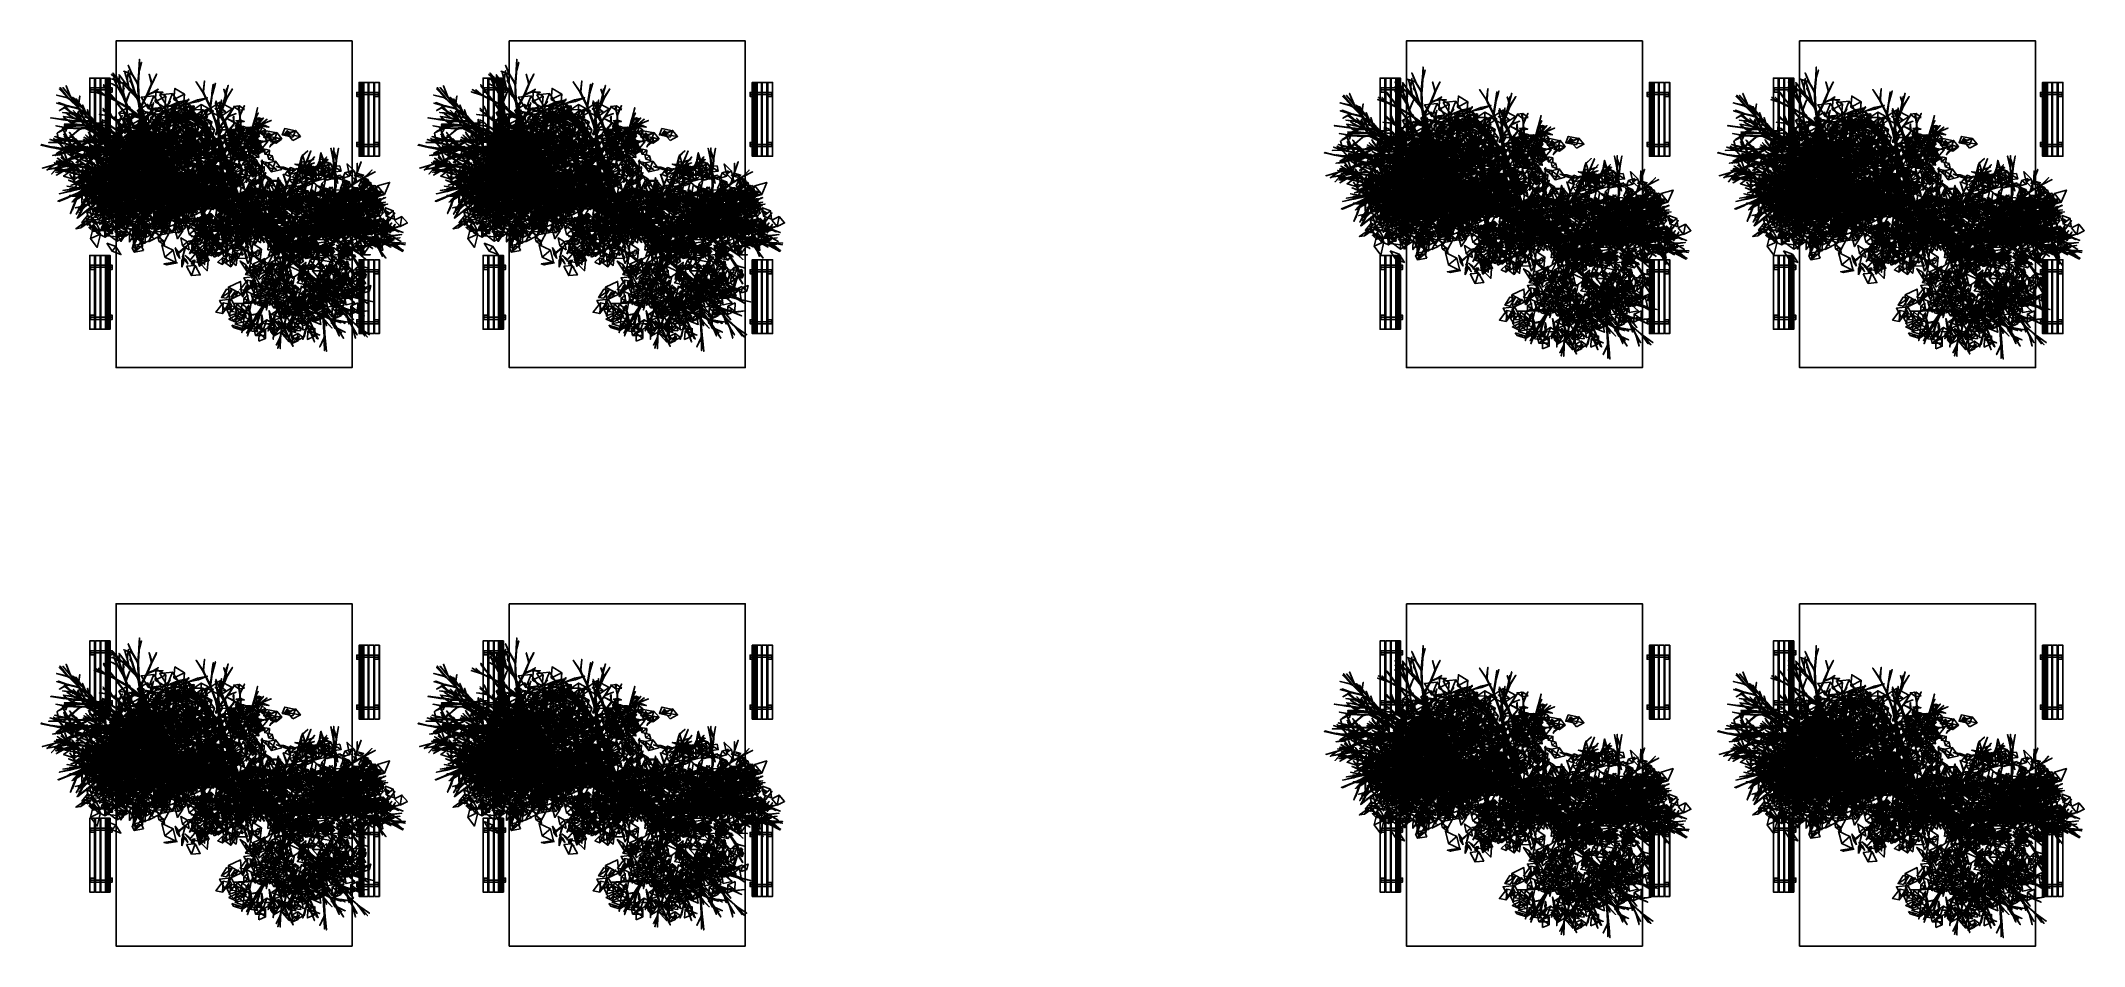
# Model space of a CAD drawing. Header units: inches. Extents: x 164.3 to 216.2, y -243.7 to -220.7.
import ezdxf

# ---------------------------------------------------------------- set-up
doc = ezdxf.new("R2010")
doc.units = ezdxf.units.IN
doc.header["$MEASUREMENT"] = 0
doc.layers.add('5_3_1_BANCOS', color=7, linetype='Continuous')
doc.layers.add('TREE', color=7, linetype='Continuous')

# ---------------------------------------------------------------- blocks, each defined once
blk = doc.blocks.new('arbol')
at = {"layer": 'TREE', "color": 42}
mesh = blk.add_polyface(dxfattribs=at)
corners = [(-100.5, 76.8, 132.6), (-100.4, 77, 132.6), (-99.7, 75.8, 131.9), (-100.4, 76.6, 132.8), (-105, 79, 137.3), (-100.3, 76.8, 132.8), (-100.4, 77.2, 132.4), (-100.3, 77.1, 132.6), (-103.3, 83.7, 134.3), (-100.1, 77.3, 132.5), (-100.2, 77.3, 132.3), (-107.6, 72.5, 128.8), (-107.6, 72.5, 128.5), (-106.7, 71.3, 128.4), (-107.4, 72.7, 128.7), (-106.5, 71.4, 128.4), (-106.6, 71.5, 128.2), (-107.4, 72.6, 128.5), (-106.8, 71.4, 128.2), (-111.4, 78.1, 127.6), (-107.5, 72.3, 129.2), (-107.6, 72.4, 129), (-107.3, 72.5, 129.2), (-107.4, 72.6, 129), (-111.3, 77.1, 133.3), (-98.7, 81.2, 119.4), (-98.8, 81.1, 119.6), (-104.8, 82.8, 115.6), (-98.8, 81.3, 119.7), (-98.7, 81.4, 119.5), (-98.7, 81.6, 119.7), (-98.8, 81.6, 119.9), (-103.7, 87.6, 118.5), (-98.6, 81.8, 119.9), (-98.5, 81.7, 119.7), (-98.8, 81.5, 119.8), (-98.8, 81.5, 120), (-104.9, 86.6, 119.9), (-98.7, 81.7, 120.1), (-98.7, 81.7, 119.8)]
mesh.append_faces([[corners[k] for k in face] for face in [(0, 1, 2), (0, 3, 4), (3, 5, 4), (5, 1, 4), (1, 0, 4), (6, 7, 8), (7, 9, 8), (9, 10, 8), (10, 6, 8), (11, 12, 13), (14, 11, 15), (14, 15, 16), (17, 14, 16), (12, 17, 18), (12, 11, 19), (11, 14, 19), (14, 17, 19), (17, 12, 19), (20, 21, 13), (22, 20, 15), (23, 22, 16), (23, 16, 18), (21, 23, 18), (21, 20, 24), (20, 22, 24), (22, 23, 24), (23, 21, 24), (25, 26, 27), (26, 28, 27), (28, 29, 27), (29, 25, 27), (30, 31, 32), (31, 33, 32), (33, 34, 32), (34, 30, 32), (35, 36, 37), (36, 38, 37), (38, 39, 37), (39, 35, 37)]], dxfattribs={"color": 42})
mesh = blk.add_polyface(dxfattribs=at)
corners = [(-92.1, 81.4, 116.5), (-90.9, 75, 120.8), (-90.8, 75.2, 121.1), (-92, 81.5, 116.7), (-90.4, 75.2, 120.9), (-91.7, 81.5, 116.6), (-90.6, 74.9, 120.6), (-91.8, 81.4, 116.4), (-97.6, 80.4, 120.2), (-97.5, 80.4, 119.9), (-91.4, 74.8, 121.4), (-91.1, 75.1, 121.4), (-97.4, 80.6, 120.2), (-91.1, 75.1, 121), (-97.4, 80.6, 119.9), (-91.3, 74.8, 121), (-93.9, 78.9, 155.3), (-92.5, 77.9, 155), (-92.5, 77.9, 155.2), (-93.8, 78.8, 155.5), (-92.3, 78.1, 155.2), (-93.7, 79, 155.6), (-92.3, 78.1, 155), (-93.8, 79.1, 155.4), (-101, 80.8, 158.2), (-93.7, 79.3, 155), (-93.7, 79.4, 155.3), (-93.5, 79.5, 155.3), (-93.5, 79.5, 155), (-98.7, 86.2, 155.1), (-88.6, 79.6, 162.8), (-88.4, 79.4, 162.9), (-89.8, 81.4, 171), (-88.2, 79.6, 162.9), (-88.4, 79.8, 162.8)]
mesh.append_faces([[corners[k] for k in face] for face in [(0, 1, 2), (3, 0, 2), (3, 2, 4), (5, 3, 4), (5, 4, 6), (7, 5, 6), (7, 6, 1), (0, 7, 1), (8, 9, 10), (8, 10, 11), (12, 8, 11), (12, 11, 13), (14, 12, 13), (14, 13, 15), (9, 14, 15), (16, 17, 18), (19, 16, 18), (19, 18, 20), (21, 19, 20), (21, 20, 22), (23, 21, 22), (23, 22, 17), (16, 23, 17), (16, 19, 24), (19, 21, 24), (21, 23, 24), (23, 16, 24), (25, 17, 18), (26, 25, 18), (26, 18, 20), (27, 26, 20), (27, 20, 22), (28, 27, 22), (28, 22, 17), (25, 28, 17), (25, 26, 29), (30, 31, 32), (31, 33, 32), (34, 30, 32)]], dxfattribs={"color": 42})
mesh = blk.add_polyface(dxfattribs=at)
corners = [(-98.2, 78.4, 131.2), (-98.3, 78.4, 131), (-97.9, 76.9, 131.2), (-98, 78.4, 131.1), (-97.7, 77, 131.1), (-98.1, 78.3, 130.9), (-97.8, 77, 130.9), (-98, 76.9, 131), (-98.5, 84.9, 129), (-98.2, 78.4, 131.6), (-98.4, 78.3, 131.7), (-98.3, 78.4, 131.4), (-98.5, 78.3, 131.4), (-100.9, 84.7, 134.2), (-98.7, 81.2, 119.4), (-97.5, 80.4, 119.9), (-97.6, 80.4, 120.2), (-98.8, 81.1, 119.6), (-97.4, 80.6, 120.2), (-98.8, 81.3, 119.7), (-97.4, 80.6, 119.9), (-98.7, 81.4, 119.5), (-98.7, 81.6, 119.7), (-98.8, 81.6, 119.9), (-98.6, 81.8, 119.9), (-98.5, 81.7, 119.7), (-98.8, 81.5, 119.8), (-98.8, 81.5, 120), (-98.7, 81.7, 120.1), (-98.7, 81.7, 119.8)]
mesh.append_faces([[corners[k] for k in face] for face in [(0, 1, 2), (3, 0, 4), (5, 3, 6), (1, 5, 7), (1, 0, 8), (0, 3, 8), (3, 5, 8), (5, 1, 8), (9, 10, 4), (11, 9, 6), (12, 11, 7), (12, 10, 13), (10, 9, 13), (9, 11, 13), (11, 12, 13), (14, 15, 16), (17, 14, 16), (17, 16, 18), (19, 17, 18), (19, 18, 20), (21, 19, 20), (21, 20, 15), (14, 21, 15), (22, 15, 16), (23, 22, 16), (23, 16, 18), (24, 23, 18), (24, 18, 20), (25, 24, 20), (25, 20, 15), (22, 25, 15), (26, 15, 16), (27, 26, 16), (27, 16, 18), (28, 27, 18), (28, 18, 20), (29, 28, 20), (29, 20, 15), (26, 29, 15)]], dxfattribs={"color": 42})
mesh = blk.add_polyface(dxfattribs=at)
corners = [(-92.1, 82.9, 116), (-92.1, 81.4, 116.5), (-92, 81.5, 116.7), (-91.9, 82.8, 116.2), (-91.7, 81.5, 116.6), (-91.8, 82.8, 116), (-91.8, 81.4, 116.4), (-92, 82.8, 115.8), (-91, 89.6, 115.6), (-92.4, 82.6, 115.5), (-92.3, 82.8, 115.7), (-92, 82.8, 115.6), (-92.1, 82.6, 115.4), (-93.9, 88.1, 110.8), (-88.7, 86.8, 129.1), (-88.6, 86.7, 129.3), (-94.8, 89.1, 132.6), (-88.5, 86.9, 129.4), (-88.6, 87, 129.2), (-88.4, 87.3, 129.1), (-88.3, 87.2, 129.4), (-91.1, 94.1, 132.1), (-88.1, 87.4, 129.3), (-88.2, 87.4, 129.1), (-93.7, 79.4, 155.3), (-93.5, 79.5, 155.3), (-98.7, 86.2, 155.1), (-93.5, 79.5, 155), (-93.7, 79.3, 155), (-88.7, 80.1, 162.5), (-88.5, 80, 162.7), (-90.7, 87.6, 167.4), (-88.3, 80.2, 162.6), (-88.4, 80.2, 162.4)]
mesh.append_faces([[corners[k] for k in face] for face in [(0, 1, 2), (3, 0, 2), (3, 2, 4), (5, 3, 4), (5, 4, 6), (7, 5, 6), (7, 6, 1), (0, 7, 1), (0, 3, 8), (3, 5, 8), (5, 7, 8), (7, 0, 8), (9, 1, 2), (10, 9, 2), (10, 2, 4), (11, 10, 4), (11, 4, 6), (12, 11, 6), (12, 6, 1), (9, 12, 1), (9, 10, 13), (10, 11, 13), (11, 12, 13), (12, 9, 13), (14, 15, 16), (15, 17, 16), (17, 18, 16), (18, 14, 16), (19, 20, 21), (20, 22, 21), (22, 23, 21), (23, 19, 21), (24, 25, 26), (25, 27, 26), (27, 28, 26), (29, 30, 31), (30, 32, 31), (32, 33, 31), (33, 29, 31)]], dxfattribs={"color": 42})
mesh = blk.add_polyface(dxfattribs=at)
corners = [(-87.7, 85.9, 128.5), (-83.8, 79.3, 125.1), (-83.6, 79.2, 125.4), (-87.6, 85.8, 128.7), (-83.3, 79.4, 125.3), (-87.4, 86, 128.6), (-83.5, 79.5, 125), (-87.5, 86, 128.4), (-88.7, 86.8, 129.1), (-88.6, 86.7, 129.3), (-88.5, 86.9, 129.4), (-88.6, 87, 129.2), (-88.4, 87.3, 129.1), (-88.3, 87.2, 129.4), (-88.1, 87.4, 129.3), (-88.2, 87.4, 129.1), (-82.5, 88.6, 124.5), (-83.3, 79.6, 124.8), (-83, 79.6, 125.1), (-82.3, 88.6, 124.7), (-82.7, 79.6, 124.8), (-82.1, 88.6, 124.5), (-83, 79.6, 124.5), (-82.3, 88.6, 124.3), (-88.2, 79.6, 162.9), (-88.4, 79.4, 162.9), (-87.8, 78.6, 161.4), (-88.4, 79.8, 162.8), (-88, 78.8, 161.3), (-88.6, 79.6, 162.8), (-88.2, 78.6, 161.3), (-89.8, 81.4, 171), (-88.5, 80, 162.7), (-88.7, 80.1, 162.5), (-88, 78.5, 161.5), (-88.3, 80.2, 162.6), (-88.4, 80.2, 162.4)]
mesh.append_faces([[corners[k] for k in face] for face in [(0, 1, 2), (3, 0, 2), (3, 2, 4), (5, 3, 4), (5, 4, 6), (7, 5, 6), (7, 6, 1), (0, 7, 1), (8, 0, 3), (9, 8, 3), (9, 3, 5), (10, 9, 5), (10, 5, 7), (11, 10, 7), (11, 7, 0), (8, 11, 0), (12, 0, 3), (13, 12, 3), (13, 3, 5), (14, 13, 5), (14, 5, 7), (15, 14, 7), (15, 7, 0), (12, 15, 0), (16, 17, 18), (19, 16, 18), (19, 18, 20), (21, 20, 22), (23, 22, 17), (16, 23, 17), (24, 25, 26), (27, 24, 28), (29, 27, 30), (24, 27, 31), (32, 33, 34), (35, 32, 26), (36, 35, 28), (36, 28, 30), (33, 36, 30)]], dxfattribs={"color": 42})
mesh = blk.add_polyface(dxfattribs=at)
corners = [(-82.1, 88.6, 124.5), (-82.3, 88.6, 124.7), (-82.7, 79.6, 124.8), (-82.3, 88.6, 124.3), (-83, 79.6, 124.5), (-82.2, 90.3, 124), (-82.5, 88.6, 124.5), (-82, 90.3, 124.1), (-81.9, 90.1, 124), (-82.1, 90.1, 123.8), (-80.2, 96.4, 119.4), (-82.4, 90.4, 124.5), (-82.2, 90.4, 124.7), (-82, 90.4, 124.5), (-82.2, 90.4, 124.3), (-81.9, 98.9, 125.4), (-72.1, 79.7, 158.8), (-71.9, 79.7, 159), (-72.3, 78.2, 158.1), (-72.3, 79.6, 158.9), (-72.1, 79.6, 159.1), (-74.1, 86.7, 161.9), (-71.7, 79.7, 159), (-71.5, 79.6, 159.1), (-67.9, 86.8, 161.7), (-71.4, 79.6, 158.8), (-71.6, 79.7, 158.8), (-71.7, 79.6, 159.2), (-71.5, 79.4, 159.2), (-68.3, 85.9, 163.8), (-71.4, 79.5, 159), (-71.6, 79.7, 159)]
mesh.append_faces([[corners[k] for k in face] for face in [(0, 1, 2), (3, 0, 4), (5, 6, 1), (7, 5, 1), (7, 1, 0), (8, 7, 0), (8, 0, 3), (9, 8, 3), (9, 3, 6), (5, 9, 6), (5, 7, 10), (7, 8, 10), (8, 9, 10), (9, 5, 10), (11, 6, 1), (12, 11, 1), (12, 1, 0), (13, 12, 0), (13, 0, 3), (14, 13, 3), (14, 3, 6), (11, 14, 6), (11, 12, 15), (12, 13, 15), (13, 14, 15), (14, 11, 15), (16, 17, 18), (19, 20, 21), (20, 17, 21), (17, 16, 21), (16, 19, 21), (22, 23, 24), (23, 25, 24), (25, 26, 24), (26, 22, 24), (27, 28, 29), (28, 30, 29), (30, 31, 29), (31, 27, 29)]], dxfattribs={"color": 42})
mesh = blk.add_polyface(dxfattribs=at)
corners = [(-141.1, 67.5, 131.6), (-139.6, 66.4, 131.7), (-139.6, 66.4, 132), (-141.2, 67.3, 131.9), (-139.4, 66.6, 132), (-141.2, 67.6, 132), (-139.4, 66.6, 131.7), (-141.1, 67.7, 131.8), (-149.9, 69.6, 130.3), (-141, 68, 131.9), (-141, 68, 132.1), (-140.8, 68.2, 132.1), (-140.8, 68.1, 131.9), (-147, 75.8, 132.3), (-141.1, 67.9, 132.1), (-141, 67.9, 132.3), (-140.8, 68, 132.3), (-140.9, 68.1, 132.1), (-147.6, 74.7, 134.7), (-138.9, 69, 134.1), (-138.8, 69.1, 134.3), (-142, 77.3, 131.9), (-139.1, 68.8, 134.7), (-139.1, 68.8, 134.9), (-144.7, 75.7, 138.9), (-138.9, 69, 134.9), (-139, 69, 134.7)]
mesh.append_faces([[corners[k] for k in face] for face in [(0, 1, 2), (3, 0, 2), (3, 2, 4), (5, 3, 4), (5, 4, 6), (7, 5, 6), (7, 6, 1), (0, 7, 1), (0, 3, 8), (3, 5, 8), (5, 7, 8), (7, 0, 8), (9, 1, 2), (10, 9, 2), (10, 2, 4), (11, 10, 4), (12, 11, 6), (12, 6, 1), (9, 12, 1), (9, 10, 13), (10, 11, 13), (11, 12, 13), (12, 9, 13), (14, 1, 2), (15, 14, 2), (15, 2, 4), (16, 15, 4), (17, 16, 6), (17, 6, 1), (14, 17, 1), (14, 15, 18), (15, 16, 18), (16, 17, 18), (17, 14, 18), (19, 20, 21), (22, 23, 24), (23, 25, 24), (25, 26, 24), (26, 22, 24)]], dxfattribs={"color": 42})
mesh = blk.add_polyface(dxfattribs=at)
corners = [(-133, 53.9, 86.5), (-132.7, 53.9, 86.6), (-131.9, 56.3, 79.7), (-132.7, 53.7, 86.5), (-132.8, 61.1, 90.3), (-132.1, 59.6, 91.1), (-132, 59.8, 91.4), (-132.8, 61.2, 90.5), (-132.6, 61.3, 90.4), (-131.8, 59.8, 91.3), (-132.6, 61.2, 90.2), (-131.8, 59.7, 91), (-132.7, 61, 90.1), (-132.7, 61.2, 90.3), (-132.5, 61.2, 90.3), (-132.5, 61.1, 90.1), (-140.2, 60.5, 136.3), (-132.4, 58.6, 130.9), (-132.2, 58.3, 131.2), (-140.1, 60.3, 136.5), (-132, 58.7, 131.4), (-139.9, 60.5, 136.6), (-132.2, 58.9, 131.1), (-140.1, 60.7, 136.4), (-139.6, 66.4, 131.7), (-132.3, 59.1, 130.5), (-132.3, 59.1, 130.9), (-139.6, 66.4, 132), (-132, 59.3, 130.9), (-139.4, 66.6, 132), (-132, 59.4, 130.5), (-139.4, 66.6, 131.7), (-137.9, 67.3, 133.9), (-132.2, 59.2, 130.7), (-132.1, 59.1, 131.1), (-137.9, 67.2, 134.2), (-131.8, 59.4, 131.1), (-137.3, 54.4, 143), (-137.4, 54.3, 143.2), (-145, 55.5, 141.2), (-137.3, 54.7, 143.2), (-137.1, 55, 143.6), (-137.3, 54.9, 143.5), (-135.7, 53.9, 143.4), (-137.1, 55.1, 143.3), (-135.7, 53.9, 143.2), (-137.3, 54.9, 143.3), (-143.3, 60.8, 143.7), (-137.2, 55, 143.5), (-137.2, 54.9, 143.7), (-137.3, 54.8, 143.4), (-137.3, 54.7, 143.7), (-144, 59.6, 145.6)]
mesh.append_faces([[corners[k] for k in face] for face in [(0, 1, 2), (1, 3, 2), (4, 5, 6), (7, 4, 6), (8, 7, 9), (10, 8, 11), (4, 10, 5), (12, 5, 6), (13, 12, 6), (14, 13, 9), (15, 14, 11), (12, 15, 5), (16, 17, 18), (19, 16, 18), (19, 18, 20), (21, 19, 20), (21, 20, 22), (23, 21, 22), (23, 22, 17), (16, 23, 17), (24, 25, 26), (27, 26, 28), (29, 28, 30), (31, 30, 25), (32, 33, 34), (35, 34, 36), (37, 38, 39), (40, 37, 39), (41, 42, 43), (44, 41, 45), (46, 42, 47), (42, 41, 47), (41, 44, 47), (44, 46, 47), (48, 49, 45), (50, 51, 52), (51, 49, 52), (49, 48, 52), (48, 50, 52)]], dxfattribs={"color": 42})
mesh = blk.add_polyface(dxfattribs=at)
corners = [(-132.8, 61.1, 90.3), (-132.8, 61.2, 90.5), (-136.7, 67.8, 86.8), (-132.6, 61.3, 90.4), (-132.6, 61.2, 90.2), (-132.7, 61, 90.1), (-132.7, 61.2, 90.3), (-135.5, 67.1, 84.9), (-132.5, 61.2, 90.3), (-132.5, 61.1, 90.1), (-139.6, 66.4, 132), (-139.6, 66.4, 131.7), (-132.3, 59.1, 130.9), (-139.4, 66.6, 132), (-132, 59.3, 130.9), (-139.4, 66.6, 131.7), (-132, 59.4, 130.5), (-132.3, 59.1, 130.5), (-140.8, 68.2, 132.1), (-140.8, 68, 132.3), (-137.9, 67.2, 134.2), (-137.9, 67.3, 133.9), (-132.1, 59.1, 131.1), (-137.7, 67.4, 134.1), (-131.8, 59.4, 131.1), (-131.9, 59.5, 130.7), (-137.7, 67.4, 133.9), (-132.2, 59.2, 130.7), (-138.9, 69, 134.1), (-138.8, 69.1, 134.3), (-138.6, 69.1, 134.2), (-138.7, 69, 134), (-142, 77.3, 131.9), (-139.1, 68.8, 134.7), (-139.1, 68.8, 134.9), (-138.9, 69, 134.9), (-139, 69, 134.7)]
mesh.append_faces([[corners[k] for k in face] for face in [(0, 1, 2), (1, 3, 2), (3, 4, 2), (4, 0, 2), (5, 6, 7), (6, 8, 7), (8, 9, 7), (9, 5, 7), (10, 11, 12), (13, 10, 14), (15, 13, 16), (11, 15, 17), (18, 13, 15), (19, 13, 15), (20, 21, 22), (23, 20, 24), (23, 24, 25), (26, 23, 25), (26, 25, 27), (21, 26, 27), (28, 21, 20), (29, 28, 20), (29, 20, 23), (30, 29, 23), (30, 23, 26), (31, 30, 26), (31, 26, 21), (28, 31, 21), (29, 30, 32), (30, 31, 32), (31, 28, 32), (33, 21, 20), (34, 33, 20), (34, 20, 23), (35, 34, 23), (35, 23, 26), (36, 35, 26), (36, 26, 21), (33, 36, 21)]], dxfattribs={"color": 42})
mesh = blk.add_polyface(dxfattribs=at)
corners = [(-132.3, 61.3, 90.5), (-132.1, 59.6, 91.1), (-132, 59.8, 91.4), (-132.1, 61.3, 90.7), (-131.8, 59.8, 91.3), (-132, 61.2, 90.5), (-131.8, 59.7, 91), (-132.2, 61.2, 90.3), (-130.9, 68.8, 88.6), (-132.8, 61.2, 90.5), (-132.6, 61.3, 90.4), (-132.6, 61.2, 90.2), (-132.7, 61.2, 90.3), (-132.5, 61.2, 90.3), (-132.5, 61.1, 90.1), (-129.7, 60.1, 144.1), (-129.7, 60.2, 144.4), (-133.8, 66.5, 141.9), (-129.8, 60.2, 144.7), (-129.7, 60.1, 144.9), (-134.3, 66.5, 148.1), (-129.5, 60.3, 144.9), (-129.6, 60.3, 144.7), (-129.9, 60, 144.6), (-129.9, 59.9, 144.8), (-136.1, 65.1, 147.4), (-129.7, 60.1, 144.9), (-129.8, 60.2, 144.6), (-132.2, 58.3, 131.2), (-132.4, 58.6, 130.9), (-130.5, 57.3, 130.4), (-132, 58.7, 131.4), (-130.3, 57.6, 130.4), (-132.2, 58.9, 131.1), (-130.3, 57.7, 130), (-130.6, 57.4, 130), (-132.3, 59.1, 130.9), (-132.3, 59.1, 130.5), (-132, 59.3, 130.9), (-132, 59.4, 130.5), (-132.1, 59.1, 131.1), (-132.2, 59.2, 130.7), (-131.8, 59.4, 131.1), (-131.9, 59.5, 130.7)]
mesh.append_faces([[corners[k] for k in face] for face in [(0, 1, 2), (3, 0, 2), (3, 2, 4), (5, 3, 4), (5, 4, 6), (7, 5, 6), (7, 6, 1), (0, 7, 1), (0, 3, 8), (3, 5, 8), (5, 7, 8), (7, 0, 8), (9, 2, 4), (10, 4, 6), (11, 6, 1), (12, 2, 4), (13, 4, 6), (14, 6, 1), (15, 16, 17), (18, 19, 20), (19, 21, 20), (21, 22, 20), (22, 18, 20), (23, 24, 25), (24, 26, 25), (26, 27, 25), (27, 23, 25), (28, 29, 30), (31, 28, 32), (33, 31, 34), (29, 33, 35), (36, 37, 30), (38, 36, 32), (39, 38, 34), (37, 39, 35), (40, 41, 30), (42, 40, 32), (43, 42, 34), (41, 43, 35)]], dxfattribs={"color": 42})
mesh = blk.add_polyface(dxfattribs=at)
corners = [(-129.7, 60.1, 144.1), (-128.7, 58.8, 144.1), (-128.6, 58.8, 144.3), (-129.7, 60.2, 144.4), (-128.4, 58.9, 144.3), (-129.5, 60.3, 144.3), (-128.5, 59, 144.1), (-129.5, 60.2, 144.1), (-133.8, 66.5, 141.9), (-129.8, 60.2, 144.7), (-129.7, 60.1, 144.9), (-129.5, 60.3, 144.9), (-129.6, 60.3, 144.7), (-129.9, 60, 144.6), (-129.9, 59.9, 144.8), (-129.7, 60.1, 144.9), (-129.8, 60.2, 144.6), (-132, 59.3, 130.9), (-130.3, 57.6, 130.4), (-130.3, 57.7, 130), (-132, 59.4, 130.5), (-130.6, 57.4, 130), (-131.8, 59.4, 131.1), (-131.9, 59.5, 130.7), (-111.6, 70, 122.7), (-111.7, 70, 123), (-118.4, 74.1, 122.6), (-111.5, 70.2, 123), (-111.5, 70.3, 122.8), (-111.6, 69.9, 122.6), (-111.7, 69.8, 122.8), (-119.1, 72.3, 121.7), (-111.6, 70, 123), (-111.6, 70.1, 122.7)]
mesh.append_faces([[corners[k] for k in face] for face in [(0, 1, 2), (3, 0, 2), (3, 2, 4), (5, 3, 4), (5, 4, 6), (7, 5, 6), (7, 6, 1), (0, 7, 1), (3, 5, 8), (5, 7, 8), (7, 0, 8), (9, 1, 2), (10, 9, 2), (10, 2, 4), (11, 10, 4), (11, 4, 6), (12, 11, 6), (12, 6, 1), (9, 12, 1), (13, 1, 2), (14, 13, 2), (14, 2, 4), (15, 14, 4), (15, 4, 6), (16, 15, 6), (16, 6, 1), (13, 16, 1), (17, 18, 19), (20, 19, 21), (22, 18, 19), (23, 19, 21), (24, 25, 26), (25, 27, 26), (27, 28, 26), (28, 24, 26), (29, 30, 31), (30, 32, 31), (32, 33, 31), (33, 29, 31)]], dxfattribs={"color": 42})
mesh = blk.add_polyface(dxfattribs=at)
corners = [(-106.7, 71.3, 128.4), (-106.8, 71.4, 128.2), (-102.3, 65.8, 125), (-106.5, 71.4, 128.4), (-102, 66, 125), (-106.6, 71.5, 128.2), (-102.2, 66.1, 124.6), (-102.5, 65.9, 124.7), (-107.6, 72.5, 128.5), (-107.6, 72.5, 128.8), (-107.4, 72.6, 128.5), (-107.6, 72.4, 129), (-107.5, 72.3, 129.2), (-107.3, 72.5, 129.2), (-111.3, 70, 122.3), (-110.1, 69.3, 122.9), (-110.2, 69.2, 123.1), (-111.5, 70.1, 122.5), (-110.1, 69.4, 123.2), (-111.3, 70.3, 122.5), (-110, 69.5, 123), (-111.2, 70.2, 122.3), (-115.4, 74, 117.7), (-111.6, 70, 122.7), (-111.7, 70, 123), (-111.5, 70.2, 123), (-111.5, 70.3, 122.8), (-111.6, 69.9, 122.6), (-111.7, 69.8, 122.8), (-111.6, 70, 123), (-111.6, 70.1, 122.7)]
mesh.append_faces([[corners[k] for k in face] for face in [(0, 1, 2), (3, 0, 4), (5, 3, 6), (1, 5, 7), (8, 1, 0), (9, 0, 3), (10, 5, 1), (11, 1, 0), (12, 0, 3), (13, 3, 5), (14, 15, 16), (17, 14, 16), (17, 16, 18), (19, 17, 18), (19, 18, 20), (21, 19, 20), (21, 20, 15), (14, 21, 15), (14, 17, 22), (17, 19, 22), (19, 21, 22), (21, 14, 22), (23, 15, 16), (24, 23, 16), (24, 16, 18), (25, 24, 18), (25, 18, 20), (26, 25, 20), (26, 20, 15), (23, 26, 15), (27, 15, 16), (28, 27, 16), (28, 16, 18), (29, 28, 18), (29, 18, 20), (30, 29, 20), (30, 20, 15), (27, 30, 15)]], dxfattribs={"color": 42})
mesh = blk.add_polyface(dxfattribs=at)
corners = [(-101, 64.6, 124.6), (-100.9, 64.7, 124.2), (-92.5, 59.5, 125), (-100.8, 64.9, 124.7), (-92.2, 60, 125.2), (-100.7, 65, 124.3), (-92.1, 60.1, 124.6), (-92.4, 59.6, 124.4), (-102.5, 65.9, 124.7), (-102.3, 65.8, 125), (-102, 66, 125), (-102.2, 66.1, 124.6), (-106.8, 71.4, 128.2), (-106.7, 71.3, 128.4), (-106.5, 71.4, 128.4), (-106.6, 71.5, 128.2), (-102.6, 65.6, 124.1), (-102.7, 65.5, 124.4), (-102.6, 65.9, 124.6), (-102.5, 66, 124.2), (-110.1, 69.3, 122.9), (-110.2, 69.2, 123.1), (-110.1, 69.4, 123.2), (-110, 69.5, 123), (-97.6, 59.4, 162.7), (-97.4, 59.6, 162.7), (-99.7, 61.9, 169.9), (-97.6, 59.8, 162.6), (-97.7, 59.6, 162.6), (-98, 60, 162.1), (-97.9, 59.9, 162.4), (-102.5, 66.2, 165.7), (-97.7, 60.1, 162.4), (-97.8, 60.1, 162.1)]
mesh.append_faces([[corners[k] for k in face] for face in [(0, 1, 2), (3, 0, 4), (5, 3, 6), (1, 5, 7), (8, 1, 0), (9, 8, 0), (9, 0, 3), (10, 9, 3), (10, 3, 5), (11, 10, 5), (11, 5, 1), (8, 11, 1), (12, 8, 9), (13, 9, 10), (14, 10, 11), (15, 11, 8), (16, 1, 0), (17, 16, 0), (17, 0, 3), (18, 17, 3), (18, 3, 5), (19, 18, 5), (19, 5, 1), (16, 19, 1), (20, 16, 17), (21, 20, 17), (21, 17, 18), (22, 21, 18), (22, 18, 19), (23, 22, 19), (23, 19, 16), (20, 23, 16), (24, 25, 26), (25, 27, 26), (27, 28, 26), (29, 30, 31), (30, 32, 31), (32, 33, 31), (33, 29, 31)]], dxfattribs={"color": 42})
mesh = blk.add_polyface(dxfattribs=at)
corners = [(-91.6, 60.3, 124.8), (-91.4, 60.2, 125.4), (-90.2, 58.8, 124.5), (-95.2, 68, 128.4), (-92.1, 60, 125), (-91.9, 59.9, 125.6), (-95, 67.9, 128.8), (-94.7, 68.1, 128.6), (-94.9, 68.2, 128.3), (-95.3, 69.2, 129.7), (-92.1, 60.1, 124.6), (-92.2, 60, 125.2), (-100.9, 64.7, 124.2), (-92.4, 59.6, 124.4), (-92.5, 59.5, 125), (-101, 64.6, 124.6), (-100.8, 64.9, 124.7), (-100.7, 65, 124.3), (-93, 64.6, 155.8), (-93.2, 62.7, 156), (-93.1, 62.7, 156.2), (-92.8, 64.5, 155.9), (-92.9, 62.7, 156), (-92.7, 64.4, 155.7), (-93, 62.7, 155.8), (-93, 64.5, 155.6), (-89.8, 71.9, 153), (-93.6, 64.6, 156), (-93.5, 64.6, 156.2), (-93.2, 64.7, 156.1), (-93.4, 64.7, 155.9), (-95.7, 73.5, 156.7)]
mesh.append_faces([[corners[k] for k in face] for face in [(0, 1, 2), (3, 4, 5), (6, 3, 5), (6, 5, 1), (7, 6, 1), (7, 1, 0), (8, 7, 0), (8, 0, 4), (3, 8, 4), (9, 6, 7), (10, 11, 2), (12, 13, 14), (15, 14, 11), (16, 11, 10), (17, 10, 13), (18, 19, 20), (21, 18, 20), (21, 20, 22), (23, 21, 22), (23, 22, 24), (25, 23, 24), (25, 24, 19), (18, 25, 19), (18, 21, 26), (21, 23, 26), (23, 25, 26), (25, 18, 26), (27, 19, 20), (28, 27, 20), (28, 20, 22), (29, 28, 22), (29, 22, 24), (30, 29, 24), (30, 24, 19), (27, 30, 19), (27, 28, 31), (28, 29, 31), (29, 30, 31), (30, 27, 31)]], dxfattribs={"color": 42})
mesh = blk.add_polyface(dxfattribs=at)
corners = [(-99.7, 75.8, 131.9), (-96, 69.5, 129.1), (-95.8, 69.5, 129.4), (-99.6, 75.8, 132.1), (-95.5, 69.7, 129.3), (-99.4, 75.9, 132), (-95.7, 69.8, 129), (-99.5, 76, 131.8), (-100.5, 76.8, 132.6), (-100.4, 76.6, 132.8), (-100.3, 76.8, 132.8), (-100.4, 77, 132.6), (-100.4, 77.2, 132.4), (-100.3, 77.1, 132.6), (-100.1, 77.3, 132.5), (-100.2, 77.3, 132.3), (-98, 76.9, 131), (-95.9, 69.7, 129), (-95.7, 69.6, 129.4), (-97.9, 76.9, 131.2), (-95.3, 69.8, 129.2), (-97.7, 77, 131.1), (-97.8, 77, 130.9), (-95.5, 69.8, 128.8), (-98.3, 78.4, 131), (-98.2, 78.4, 131.2), (-98, 78.4, 131.1), (-98.1, 78.3, 130.9), (-98.5, 78.3, 131.4), (-98.4, 78.3, 131.7), (-98.2, 78.4, 131.6), (-98.3, 78.4, 131.4)]
mesh.append_faces([[corners[k] for k in face] for face in [(0, 1, 2), (3, 0, 2), (3, 2, 4), (5, 3, 4), (5, 4, 6), (7, 5, 6), (7, 6, 1), (0, 7, 1), (8, 0, 3), (9, 8, 3), (9, 3, 5), (10, 9, 5), (10, 5, 7), (11, 10, 7), (11, 7, 0), (12, 0, 3), (13, 12, 3), (13, 3, 5), (14, 13, 5), (14, 5, 7), (15, 14, 7), (15, 7, 0), (12, 15, 0), (16, 17, 18), (19, 16, 18), (19, 18, 20), (21, 19, 20), (22, 21, 23), (22, 23, 17), (16, 22, 17), (24, 16, 19), (25, 19, 21), (26, 21, 22), (27, 22, 16), (28, 16, 19), (29, 28, 19), (29, 19, 21), (30, 21, 22), (31, 22, 16)]], dxfattribs={"color": 42})
mesh = blk.add_polyface(dxfattribs=at)
corners = [(-95.6, 69.4, 129.5), (-95.2, 68, 128.4), (-95, 67.9, 128.8), (-95.3, 69.2, 129.7), (-95, 69.4, 129.5), (-94.7, 68.1, 128.6), (-94.9, 68.2, 128.3), (-95.3, 69.7, 129.3), (-95.3, 74, 135.1), (-95.2, 73.9, 135.2), (-95, 74, 135.1), (-95.2, 74.2, 135.1), (-95.1, 74.4, 136.4), (-96, 69.5, 129.1), (-95.8, 69.5, 129.4), (-95.5, 69.7, 129.3), (-95.7, 69.8, 129), (-95.9, 69.7, 129), (-95.7, 69.6, 129.4), (-95.3, 69.8, 129.2), (-95.5, 69.8, 128.8), (-97.7, 77, 131.1), (-90.9, 75, 120.8), (-90, 73.4, 121.4), (-90, 73.5, 121.8), (-90.6, 74.9, 120.6), (-89.7, 73.7, 121.4), (-91.3, 74.8, 121), (-91.4, 74.8, 121.4), (-89.7, 73.8, 121.8), (-91.1, 75.1, 121)]
mesh.append_faces([[corners[k] for k in face] for face in [(0, 1, 2), (3, 0, 2), (4, 3, 5), (4, 5, 6), (7, 4, 6), (7, 6, 1), (0, 7, 1), (8, 0, 3), (9, 8, 3), (9, 3, 4), (10, 9, 4), (10, 4, 7), (11, 10, 7), (11, 7, 0), (8, 11, 0), (12, 9, 10), (13, 1, 2), (14, 13, 2), (14, 2, 5), (15, 14, 5), (15, 5, 6), (16, 15, 6), (16, 6, 1), (13, 16, 1), (17, 1, 2), (18, 17, 2), (18, 2, 5), (19, 18, 5), (19, 5, 6), (20, 19, 6), (20, 6, 1), (17, 20, 1), (21, 19, 20), (22, 23, 24), (25, 26, 23), (27, 23, 24), (28, 24, 29), (30, 26, 23)]], dxfattribs={"color": 42})
mesh = blk.add_polyface(dxfattribs=at)
corners = [(-95.3, 74.6, 136.4), (-95.3, 74, 135.1), (-95.2, 73.9, 135.2), (-95.1, 74.4, 136.4), (-94.9, 74.6, 136.4), (-95, 74, 135.1), (-95.2, 74.2, 135.1), (-95.1, 74.8, 136.4), (-94.4, 75.1, 142.7), (-95.3, 75.1, 136.2), (-95.1, 74.9, 136.3), (-95, 75.1, 136.2), (-95.1, 75.2, 136.1), (-95.1, 80.1, 140.8), (-90.8, 75.2, 121.1), (-90.9, 75, 120.8), (-90, 73.5, 121.8), (-89.7, 73.8, 121.8), (-90.4, 75.2, 120.9), (-89.7, 73.7, 121.4), (-90.6, 74.9, 120.6), (-90, 73.4, 121.4), (-91.4, 74.8, 121.4), (-91.3, 74.8, 121), (-91.1, 75.1, 121.4), (-91.1, 75.1, 121), (-97.5, 80.4, 119.9), (-92.5, 77.9, 155.2), (-92.5, 77.9, 155), (-86.3, 71.4, 154.7), (-92.3, 78.1, 155.2), (-86, 71.7, 154.7), (-92.3, 78.1, 155), (-86, 71.7, 154.3), (-86.3, 71.4, 154.3)]
mesh.append_faces([[corners[k] for k in face] for face in [(0, 1, 2), (3, 0, 2), (4, 3, 5), (4, 5, 6), (7, 4, 6), (7, 6, 1), (0, 7, 1), (0, 3, 8), (3, 4, 8), (4, 7, 8), (7, 0, 8), (9, 1, 2), (10, 9, 2), (10, 2, 5), (11, 10, 5), (11, 5, 6), (12, 11, 6), (12, 6, 1), (9, 12, 1), (9, 10, 13), (10, 11, 13), (11, 12, 13), (12, 9, 13), (14, 15, 16), (14, 16, 17), (18, 14, 17), (18, 17, 19), (20, 18, 19), (15, 20, 21), (22, 23, 16), (24, 22, 17), (24, 17, 19), (25, 24, 19), (23, 25, 21), (26, 23, 22), (27, 28, 29), (30, 27, 31), (32, 30, 33), (28, 32, 34)]], dxfattribs={"color": 42})
mesh = blk.add_polyface(dxfattribs=at)
corners = [(-83.1, 77.5, 125), (-83.3, 77.5, 124.7), (-82.7, 66.9, 124.6), (-83, 77.5, 124.5), (-83.1, 66.9, 124.1), (-83.8, 79.3, 125.1), (-83.6, 79.2, 125.4), (-82.8, 77.5, 124.8), (-83.3, 79.4, 125.3), (-83.5, 79.5, 125), (-83.3, 79.6, 124.8), (-83, 79.6, 125.1), (-82.7, 79.6, 124.8), (-83, 79.6, 124.5), (-92.5, 77.9, 155), (-86.3, 71.4, 154.3), (-86.3, 71.4, 154.7), (-92.5, 77.9, 155.2), (-86, 71.7, 154.7), (-92.3, 78.1, 155.2), (-86, 71.7, 154.3), (-92.3, 78.1, 155), (-88.2, 78.6, 161.3), (-86, 71.6, 155), (-85.8, 71.4, 155.3), (-88, 78.5, 161.5), (-85.5, 71.6, 155.2), (-87.8, 78.6, 161.4), (-85.7, 71.8, 154.9), (-88, 78.8, 161.3), (-88.6, 79.6, 162.8), (-88.4, 79.4, 162.9), (-88.2, 79.6, 162.9), (-88.4, 79.8, 162.8), (-88.7, 80.1, 162.5), (-88.5, 80, 162.7), (-88.3, 80.2, 162.6)]
mesh.append_faces([[corners[k] for k in face] for face in [(0, 1, 2), (1, 3, 4), (5, 1, 0), (6, 5, 0), (6, 0, 7), (8, 6, 7), (8, 7, 3), (9, 8, 3), (9, 3, 1), (5, 9, 1), (10, 1, 0), (11, 10, 0), (11, 0, 7), (12, 11, 7), (12, 7, 3), (13, 12, 3), (13, 3, 1), (10, 13, 1), (14, 15, 16), (17, 16, 18), (19, 18, 20), (21, 20, 15), (22, 23, 24), (25, 22, 24), (25, 24, 26), (27, 25, 26), (27, 26, 28), (29, 27, 28), (29, 28, 23), (22, 29, 23), (30, 22, 25), (31, 30, 25), (31, 25, 27), (32, 27, 29), (33, 29, 22), (34, 22, 25), (35, 25, 27), (36, 27, 29)]], dxfattribs={"color": 42})
mesh = blk.add_polyface(dxfattribs=at)
corners = [(-83.2, 66.8, 124.1), (-83.6, 66.4, 124.2), (-82, 64.4, 124.2), (-83.1, 66.6, 123.5), (-82.3, 64.4, 123.7), (-90, 73.4, 121.4), (-83.6, 66.2, 123.6), (-90, 73.5, 121.8), (-89.7, 73.8, 121.8), (-89.7, 73.7, 121.4), (-82.7, 66.9, 124.6), (-83.1, 66.9, 124.1), (-82.5, 64.4, 124.5), (-82.3, 66.9, 124.2), (-82.7, 66.9, 123.7), (-82.9, 64.3, 124), (-83.3, 77.5, 124.7), (-83.1, 77.5, 125), (-82.8, 77.5, 124.8), (-83, 77.5, 124.5), (-76.4, 69, 153.2), (-76.1, 69.2, 152.9), (-80.7, 61.2, 147.5), (-85.1, 69.7, 153.9), (-85.3, 69.8, 153.6), (-81.3, 60.9, 147.7), (-84.8, 69.9, 153.8), (-80.8, 61.3, 147.5), (-85, 70.1, 153.5), (-81.1, 61.5, 147.1), (-81.6, 61.2, 147.2), (-86.3, 71.4, 154.3), (-86.3, 71.4, 154.7), (-86, 71.7, 154.7), (-86, 71.7, 154.3), (-86, 71.6, 155), (-85.8, 71.4, 155.3), (-85.5, 71.6, 155.2), (-85.7, 71.8, 154.9)]
mesh.append_faces([[corners[k] for k in face] for face in [(0, 1, 2), (3, 0, 4), (5, 6, 1), (7, 5, 1), (7, 1, 0), (8, 7, 0), (8, 0, 3), (9, 8, 3), (9, 3, 6), (5, 9, 6), (10, 11, 12), (13, 10, 2), (14, 13, 4), (11, 14, 15), (16, 11, 10), (17, 10, 13), (18, 13, 14), (19, 14, 11), (20, 21, 22), (23, 24, 25), (26, 23, 27), (28, 26, 29), (24, 28, 30), (31, 24, 23), (32, 31, 23), (32, 23, 26), (33, 32, 26), (33, 26, 28), (34, 33, 28), (34, 28, 24), (31, 34, 24), (35, 24, 23), (36, 35, 23), (36, 23, 26), (37, 36, 26), (37, 26, 28), (38, 37, 28), (38, 28, 24), (35, 38, 24)]], dxfattribs={"color": 42})
mesh = blk.add_polyface(dxfattribs=at)
corners = [(-82.5, 64.4, 124.5), (-82.9, 64.3, 124), (-80.5, 52, 124.8), (-82, 64.4, 124.2), (-79.7, 52.2, 124.3), (-82.3, 64.4, 123.7), (-80.2, 52.1, 123.5), (-81, 52, 124), (-83.6, 66.2, 123.6), (-83.6, 66.4, 124.2), (-83.2, 66.8, 124.1), (-83.1, 66.6, 123.5), (-83.1, 66.9, 124.1), (-82.7, 66.9, 124.6), (-82.3, 66.9, 124.2), (-82.7, 66.9, 123.7), (-80.7, 61.2, 147.5), (-80.9, 59.1, 145.8), (-80.5, 58.8, 146.1), (-80.2, 60.8, 147.6), (-80, 59.1, 145.9), (-79.9, 61, 147.2), (-80.4, 59.4, 145.5), (-80.4, 61.4, 147), (-76.4, 69, 153.2), (-76.1, 68.8, 153.3), (-75.8, 68.9, 153), (-76.1, 69.2, 152.9), (-81.6, 61.2, 147.2), (-81.3, 60.9, 147.7), (-80.8, 61.3, 147.5), (-81.1, 61.5, 147.1), (-85.3, 69.8, 153.6), (-85.1, 69.7, 153.9), (-84.8, 69.9, 153.8), (-85, 70.1, 153.5)]
mesh.append_faces([[corners[k] for k in face] for face in [(0, 1, 2), (3, 0, 4), (5, 3, 6), (1, 5, 7), (8, 1, 0), (9, 8, 0), (9, 0, 3), (10, 3, 5), (11, 5, 1), (8, 11, 1), (12, 1, 0), (13, 0, 3), (14, 3, 5), (15, 5, 1), (16, 17, 18), (19, 16, 18), (19, 18, 20), (21, 19, 20), (21, 20, 22), (23, 21, 22), (23, 22, 17), (16, 23, 17), (24, 16, 19), (25, 19, 21), (26, 21, 23), (27, 23, 16), (28, 17, 18), (29, 28, 18), (29, 18, 20), (30, 29, 20), (30, 20, 22), (31, 30, 22), (31, 22, 17), (28, 31, 17), (32, 28, 29), (33, 29, 30), (34, 30, 31), (35, 31, 28)]], dxfattribs={"color": 42})
mesh = blk.add_polyface(dxfattribs=at)
corners = [(-82.8, 77.5, 124.8), (-83.1, 77.5, 125), (-82.3, 66.9, 124.2), (-83, 77.5, 124.5), (-82.7, 66.9, 123.7), (-69.8, 72.5, 162.7), (-69.7, 72.3, 162.7), (-70.6, 72.1, 161.3), (-70, 72.3, 162.8), (-70.8, 71.9, 161.4), (-69.8, 72.1, 162.8), (-66.6, 74.4, 169.7), (-72.4, 78.1, 158.3), (-75.6, 70.7, 154.3), (-75.2, 70.5, 154.4), (-72.2, 78, 158.3), (-75, 70.6, 154.1), (-72.1, 78.1, 158.1), (-75.3, 70.8, 153.9), (-72.3, 78.2, 158.1), (-72.3, 79.6, 158.9), (-72.1, 79.6, 159.1), (-71.9, 79.7, 159), (-72.1, 79.7, 158.8), (-71.7, 79.7, 159), (-71.5, 79.6, 159.1), (-71.4, 79.6, 158.8), (-71.6, 79.7, 158.8), (-71.7, 79.6, 159.2), (-71.5, 79.4, 159.2), (-71.4, 79.5, 159), (-71.6, 79.7, 159)]
mesh.append_faces([[corners[k] for k in face] for face in [(0, 1, 2), (3, 0, 4), (5, 6, 7), (8, 5, 9), (8, 10, 11), (10, 6, 11), (6, 5, 11), (5, 8, 11), (12, 13, 14), (15, 12, 14), (15, 14, 16), (17, 15, 16), (17, 16, 18), (19, 17, 18), (19, 18, 13), (12, 19, 13), (20, 12, 15), (21, 20, 15), (21, 15, 17), (22, 21, 17), (22, 17, 19), (23, 19, 12), (20, 23, 12), (24, 12, 15), (25, 24, 15), (25, 15, 17), (26, 25, 17), (26, 17, 19), (27, 26, 19), (27, 19, 12), (24, 27, 12), (28, 12, 15), (29, 28, 15), (29, 15, 17), (30, 29, 17), (30, 17, 19), (31, 30, 19), (31, 19, 12), (28, 31, 12)]], dxfattribs={"color": 42})
at = {"layer": 'TREE', "color": 66}
mesh = blk.add_polyface(dxfattribs=at)
corners = [(-59.8, 56.8, 165.6), (-53, 58.9, 161.3), (-59, 53.1, 158.2), (-73.2, 50.8, 146.9), (-69.2, 54.4, 146.3), (-68.5, 48.8, 145), (-64.5, 52.4, 144.4), (-64.2, 59.5, 145.8), (-74.6, 58.4, 141.6), (-70.2, 69, 145.1), (-80.7, 67.9, 140.9), (-66.5, 57.7, 145.6), (-71.5, 53.6, 144.4), (-71, 57.2, 150.4), (-76, 53, 149.2), (-67.9, 50.5, 150), (-65.7, 46.3, 150.7), (-70.8, 46.8, 151.1), (-63.9, 58.3, 153.5), (-61.8, 56.1, 160.7), (-57, 61, 156.1), (-54.9, 58.8, 163.3), (-65.8, 50.2, 150.8), (-71.1, 47.2, 149.1), (-67, 44.9, 153.9), (-61.1, 57.1, 159.3), (-67.4, 47.5, 158.6), (-66.5, 54, 169), (-72.9, 44.3, 168.3), (-59, 57.1, 153.1), (-61.2, 59.3, 144.3), (-67.9, 56.2, 150.9), (-70.2, 58.3, 142.1), (-59.5, 57.6, 151.7), (-61.2, 57.8, 142.5), (-58.4, 49.5, 147.2), (-60.1, 49.6, 138), (-57.2, 53, 152.1), (-66.9, 51.2, 146.7), (-60.2, 42.2, 150.9), (-55.8, 47.9, 190.3), (-61.4, 51.3, 179.9), (-67.3, 47.1, 189), (-61.2, 59.5, 188.5), (-60.4, 68.6, 188.9), (-69, 64.2, 188.5), (-68.2, 73.2, 188.9), (-59.2, 61.6, 180.8), (-56.8, 64.5, 176.4), (-60.4, 59.6, 175.5), (-58, 62.5, 171.1), (-68.2, 44.4, 181.7), (-64.1, 49.6, 175), (-73.9, 47.9, 175.2), (-69.9, 53, 168.5), (-58.7, 51.6, 184.6), (-58.9, 45.8, 192.4), (-53.5, 53.2, 191.9), (-64, 44.2, 185.1)]
mesh.append_faces([[corners[k] for k in face] for face in [(0, 1, 2), (0, 2, 1), (3, 4, 5), (5, 4, 6), (3, 5, 4), (4, 6, 5), (7, 8, 9), (9, 8, 10), (7, 9, 8), (8, 10, 9), (11, 12, 13), (13, 12, 14), (11, 13, 12), (12, 14, 13), (15, 16, 17), (15, 17, 16), (18, 19, 20), (20, 19, 21), (18, 20, 19), (19, 21, 20), (22, 23, 24), (22, 24, 23), (25, 26, 27), (27, 26, 28), (25, 27, 26), (26, 28, 27), (29, 30, 31), (31, 30, 32), (29, 31, 30), (30, 32, 31), (33, 34, 35), (35, 34, 36), (33, 35, 34), (34, 36, 35), (37, 38, 39), (37, 39, 38), (40, 41, 42), (41, 42, 40), (43, 44, 45), (45, 44, 46), (43, 45, 44), (44, 46, 45), (47, 48, 49), (49, 48, 50), (47, 49, 48), (48, 50, 49), (51, 52, 53), (53, 52, 54), (51, 53, 52), (52, 54, 53), (55, 56, 57), (58, 55, 56), (56, 57, 55)]], dxfattribs={"color": 66})
at = {"layer": 'TREE', "color": 42}
mesh = blk.add_polyface(dxfattribs=at)
corners = [(-71.2, 58.7, 174.7), (-71.4, 58.5, 174.8), (-71.7, 58.4, 173.2), (-71.9, 58.6, 173.2), (-71.4, 58.9, 174.8), (-72.1, 58.4, 173.2), (-71.5, 58.7, 174.9), (-67.2, 58.2, 181.5), (-72, 59, 174.9), (-71.9, 58.2, 173.2), (-71.8, 58.9, 175), (-71.6, 59, 174.9), (-71.8, 59.2, 174.8), (-72, 61.8, 182.9), (-71.8, 59.2, 174.8), (-71.6, 59, 174.9), (-71.5, 59.2, 174.8), (-71.7, 59.4, 174.7), (-70.5, 63.4, 182.1), (-76.1, 68.8, 153.3), (-76.4, 69, 153.2), (-80.2, 60.8, 147.6), (-75.8, 68.9, 153), (-79.9, 61, 147.2), (-76.1, 69.2, 152.9), (-80.4, 61.4, 147), (-75.4, 70.1, 154.6), (-75.1, 69.8, 154.6), (-74.9, 70, 154.3)]
mesh.append_faces([[corners[k] for k in face] for face in [(0, 1, 2), (0, 2, 3), (4, 0, 3), (4, 3, 5), (6, 4, 5), (6, 1, 7), (1, 0, 7), (0, 4, 7), (4, 6, 7), (8, 5, 9), (10, 8, 9), (10, 9, 2), (11, 10, 2), (11, 2, 3), (12, 11, 3), (12, 3, 5), (8, 12, 5), (8, 10, 13), (10, 11, 13), (11, 12, 13), (12, 8, 13), (14, 5, 9), (15, 14, 9), (15, 9, 2), (16, 15, 2), (16, 2, 3), (17, 16, 3), (17, 3, 5), (14, 17, 5), (14, 15, 18), (15, 16, 18), (16, 17, 18), (17, 14, 18), (19, 20, 21), (22, 19, 23), (24, 22, 25), (26, 20, 19), (27, 19, 22), (28, 22, 24)]], dxfattribs={"color": 42})
mesh = blk.add_polyface(dxfattribs=at)
corners = [(-75.1, 69.8, 154.6), (-75.4, 70.1, 154.6), (-76.1, 68.8, 153.3), (-74.9, 70, 154.3), (-75.8, 68.9, 153), (-75.2, 70.3, 154.4), (-76.1, 69.2, 152.9), (-76.4, 69, 153.2), (-70.8, 71.9, 161.4), (-70.6, 71.7, 161.4), (-70.5, 71.9, 161.3), (-70.6, 72.1, 161.3), (-69.5, 72.1, 162.5), (-69.5, 71.9, 162.4), (-69.4, 72.1, 162.2), (-69.5, 72.3, 162.4), (-62.7, 72, 165.4), (-70, 72.3, 162.8), (-69.8, 72.1, 162.8), (-69.7, 72.3, 162.7), (-69.8, 72.5, 162.7), (-75.6, 70.7, 154.3), (-75.2, 70.5, 154.4), (-75, 70.6, 154.1), (-75.3, 70.8, 153.9)]
mesh.append_faces([[corners[k] for k in face] for face in [(0, 1, 2), (3, 0, 4), (5, 3, 6), (5, 6, 7), (1, 5, 7), (8, 1, 0), (9, 8, 0), (9, 0, 3), (10, 9, 3), (10, 3, 5), (11, 10, 5), (11, 5, 1), (8, 11, 1), (12, 8, 9), (13, 12, 9), (13, 9, 10), (14, 13, 10), (14, 10, 11), (15, 14, 11), (15, 11, 8), (12, 15, 8), (12, 13, 16), (13, 14, 16), (14, 15, 16), (15, 12, 16), (17, 8, 9), (18, 17, 9), (18, 9, 10), (19, 18, 10), (19, 10, 11), (20, 11, 8), (21, 7, 2), (22, 21, 2), (22, 2, 4), (23, 22, 4), (23, 4, 6), (24, 23, 6), (24, 6, 7), (21, 24, 7)]], dxfattribs={"color": 42})
at = {"layer": 'TREE', "color": 1}
mesh = blk.add_polyface(dxfattribs=at)
corners = [(-44.6, 58.7, 165.6), (-37.8, 60.7, 161.3), (-43.7, 55, 158.2), (-58, 52.7, 146.9), (-54, 56.3, 146.3), (-53.3, 50.7, 145), (-49.3, 54.3, 144.4), (-48.9, 61.3, 145.8), (-59.4, 60.3, 141.6), (-55, 70.9, 145.1), (-65.4, 69.8, 140.9), (-51.3, 59.6, 145.6), (-56.3, 55.4, 144.4), (-55.7, 59, 150.4), (-60.8, 54.9, 149.2), (-52.7, 52.4, 150), (-50.5, 48.2, 150.7), (-55.5, 48.7, 151.1), (-48.7, 60.1, 153.5), (-46.6, 57.9, 160.7), (-41.8, 62.9, 156.1), (-39.7, 60.7, 163.3), (-50.5, 52, 150.8), (-55.8, 49.1, 149.1), (-51.8, 46.7, 153.9), (-45.8, 59, 159.3), (-52.2, 49.3, 158.6), (-51.3, 55.8, 169), (-57.7, 46.2, 168.3), (-43.7, 59, 153.1), (-46, 61.1, 144.3), (-52.7, 58.1, 150.9), (-54.9, 60.2, 142.1), (-44.2, 59.5, 151.7), (-46, 59.6, 142.5), (-43.1, 51.3, 147.2), (-44.9, 51.5, 138), (-42, 54.8, 152.1), (-51.6, 53, 146.7), (-45, 44.1, 150.9), (-40.5, 49.8, 190.3), (-46.2, 53.2, 179.9), (-52, 49, 189), (-45.9, 61.4, 188.5), (-45.1, 70.4, 188.9), (-53.7, 66.1, 188.5), (-52.9, 75.1, 188.9), (-44, 63.5, 180.8), (-41.6, 66.4, 176.4), (-45.2, 61.4, 175.5), (-42.8, 64.4, 171.1), (-52.9, 46.3, 181.7), (-48.9, 51.4, 175), (-58.6, 49.7, 175.2), (-54.6, 54.9, 168.5), (-43.4, 53.4, 184.6), (-43.6, 47.7, 192.4), (-38.3, 55.1, 191.9), (-48.8, 46, 185.1)]
mesh.append_faces([[corners[k] for k in face] for face in [(0, 1, 2), (0, 2, 1), (3, 4, 5), (5, 4, 6), (3, 5, 4), (4, 6, 5), (7, 8, 9), (9, 8, 10), (7, 9, 8), (8, 10, 9), (11, 12, 13), (13, 12, 14), (11, 13, 12), (12, 14, 13), (15, 16, 17), (15, 17, 16), (18, 19, 20), (20, 19, 21), (18, 20, 19), (19, 21, 20), (22, 23, 24), (22, 24, 23), (25, 26, 27), (27, 26, 28), (25, 27, 26), (26, 28, 27), (29, 30, 31), (31, 30, 32), (29, 31, 30), (30, 32, 31), (33, 34, 35), (35, 34, 36), (33, 35, 34), (34, 36, 35), (37, 38, 39), (37, 39, 38), (40, 41, 42), (41, 42, 40), (43, 44, 45), (45, 44, 46), (43, 45, 44), (44, 46, 45), (47, 48, 49), (49, 48, 50), (47, 49, 48), (48, 50, 49), (51, 52, 53), (53, 52, 54), (51, 53, 52), (52, 54, 53), (55, 56, 57), (58, 55, 56), (56, 57, 55)]], dxfattribs={"color": 1})
mesh = blk.add_polyface(dxfattribs=at)
corners = [(-43.7, 55, 158.2), (-37.8, 60.7, 161.3), (-36.9, 57.1, 153.9), (-41.2, 57.7, 149.8), (-37.7, 51.6, 158.9), (-29.8, 57.6, 151.7), (-26.3, 51.5, 160.8), (-41.9, 62.8, 143.9), (-33.7, 64.5, 148.7), (-34.5, 65.8, 138.6), (-26.3, 67.5, 143.4), (-43.6, 60.1, 149.2), (-39.2, 59.9, 157.4), (-40.5, 51.8, 152), (-36.1, 51.6, 160.1), (-40.4, 50.8, 147.7), (-36.5, 53.7, 145.5), (-38, 48.7, 143.5), (-34.1, 51.5, 141.4), (-29.3, 43.7, 195.3), (-20.5, 41.3, 187.8), (-27.2, 50, 186.4), (-28, 51.5, 187.1), (-26, 58.3, 194.6), (-32.3, 49.5, 196.1), (-30.3, 56.2, 203.6), (-30.3, 50.8, 187.1), (-35.7, 51, 183.9), (-35.5, 49.5, 190.3), (-40.9, 49.7, 187.1), (-34.7, 53.9, 181.1), (-46.2, 53.2, 179.9), (-40.5, 49.8, 190.3), (-33, 51.4, 181.3), (-34.5, 53.6, 186.3), (-34.4, 47.7, 185.3), (-35.9, 49.9, 190.3), (-26, 57.3, 179.9), (-15.9, 51.9, 176.9), (-16.2, 63.7, 181), (-6.1, 58.4, 178.1), (-28.3, 51, 176), (-22.7, 47.8, 173.1), (-29.8, 45.8, 171.4), (-24.1, 42.6, 168.5), (-36.3, 44.5, 175.8), (-40.5, 43, 173.4), (-36.6, 39.6, 174.9), (-40.8, 38.1, 172.4), (-33.2, 45.7, 177.9), (-35.7, 40.5, 179.3), (-33.8, 41.8, 173.5), (-41, 54.8, 187.9), (-35.5, 46.3, 190.7), (-31.6, 53.7, 183.1), (-26.1, 45.1, 185.9), (-17.5, 40, 200.3), (-14.1, 41.4, 203.8), (-15.2, 44.2, 200.1)]
mesh.append_faces([[corners[k] for k in face] for face in [(0, 1, 2), (1, 2, 0), (3, 4, 5), (5, 4, 6), (3, 5, 4), (4, 6, 5), (7, 8, 9), (9, 8, 10), (7, 9, 8), (8, 10, 9), (11, 12, 13), (13, 12, 14), (11, 13, 12), (12, 14, 13), (15, 16, 17), (17, 16, 18), (15, 17, 16), (16, 18, 17), (19, 20, 21), (20, 21, 19), (22, 23, 24), (24, 23, 25), (22, 24, 23), (23, 25, 24), (26, 27, 28), (28, 27, 29), (26, 28, 27), (27, 29, 28), (30, 31, 32), (30, 32, 31), (33, 34, 35), (35, 34, 36), (33, 35, 34), (34, 36, 35), (37, 38, 39), (39, 38, 40), (37, 39, 38), (38, 40, 39), (41, 42, 43), (43, 42, 44), (41, 43, 42), (42, 44, 43), (45, 46, 47), (47, 46, 48), (45, 47, 46), (46, 48, 47), (49, 50, 51), (49, 51, 50), (52, 53, 54), (54, 53, 55), (52, 54, 53), (53, 55, 54), (56, 57, 58), (57, 58, 56)]], dxfattribs={"color": 1})
at = {"layer": 'TREE', "color": 42}
mesh = blk.add_polyface(dxfattribs=at)
corners = [(-22.2, 71.3, 188.9), (-22.4, 71.3, 188.8), (-22.6, 69.4, 188.5), (-22, 71.2, 188.7), (-22.4, 69.5, 188.3), (-22.3, 71.2, 188.6), (-22.6, 69.6, 188.2), (-22.8, 69.5, 188.4), (-19.7, 79.3, 187.8), (-22.2, 71.2, 189.4), (-22.4, 71.1, 189.5), (-22.4, 71.3, 189.2), (-22.6, 71.2, 189.4), (-21.5, 78.5, 194.8), (-29.8, 72.4, 183.2), (-29.3, 70.4, 183.4), (-29.2, 70.5, 183.6), (-29.6, 72.4, 183.4), (-29, 70.6, 183.5), (-29.4, 72.4, 183.2), (-29.1, 70.5, 183.3), (-29.6, 72.3, 183), (-28.7, 81.2, 180.9), (-30.3, 72.3, 183.4), (-30.3, 72.3, 183.7), (-30.1, 72.4, 183.6), (-30.1, 72.4, 183.4), (-35.6, 80.5, 184.3)]
mesh.append_faces([[corners[k] for k in face] for face in [(0, 1, 2), (3, 0, 4), (5, 3, 6), (1, 5, 7), (1, 0, 8), (0, 3, 8), (3, 5, 8), (5, 1, 8), (9, 10, 4), (11, 9, 6), (12, 11, 7), (12, 10, 13), (10, 9, 13), (9, 11, 13), (11, 12, 13), (14, 15, 16), (17, 14, 16), (17, 16, 18), (19, 17, 18), (19, 18, 20), (21, 19, 20), (21, 20, 15), (14, 21, 15), (14, 17, 22), (17, 19, 22), (19, 21, 22), (21, 14, 22), (23, 15, 16), (24, 23, 16), (24, 16, 18), (25, 24, 18), (25, 18, 20), (26, 25, 20), (26, 20, 15), (23, 26, 15), (23, 24, 27), (24, 25, 27), (25, 26, 27), (26, 23, 27)]], dxfattribs={"color": 42})
mesh = blk.add_polyface(dxfattribs=at)
corners = [(-16.2, 57.7, 201.7), (-16.1, 57.6, 201.9), (-19.4, 64.9, 204.7), (-15.9, 57.7, 201.8), (-16, 57.8, 201.6), (-23.9, 60.9, 184.1), (-24.2, 61.1, 183.9), (-23.7, 58.8, 183.5), (-23.6, 61, 183.8), (-23.4, 59, 183.3), (-23.9, 61.2, 183.6), (-23.5, 58.9, 182.9), (-23.9, 58.8, 183.1), (-22.8, 69.5, 188.4), (-22.6, 69.4, 188.5), (-22.4, 69.5, 188.3), (-22.6, 69.6, 188.2), (-22.4, 71.3, 188.8), (-22.2, 71.3, 188.9), (-22, 71.2, 188.7), (-22.3, 71.2, 188.6), (-22.6, 71.2, 189.4), (-22.4, 71.1, 189.5), (-22.2, 71.2, 189.4), (-22.4, 71.3, 189.2), (-24.7, 61.1, 183.6), (-24.8, 61, 183.2), (-24.3, 61.3, 183.5), (-24.5, 61.2, 183.1), (-29.3, 70.4, 183.4), (-29.2, 70.5, 183.6), (-29, 70.6, 183.5), (-29.1, 70.5, 183.3)]
mesh.append_faces([[corners[k] for k in face] for face in [(0, 1, 2), (1, 3, 2), (3, 4, 2), (4, 0, 2), (5, 6, 7), (8, 5, 9), (10, 8, 11), (6, 10, 12), (13, 6, 5), (14, 13, 5), (14, 5, 8), (15, 14, 8), (15, 8, 10), (16, 15, 10), (16, 10, 6), (13, 16, 6), (17, 13, 14), (18, 14, 15), (19, 15, 16), (20, 16, 13), (21, 13, 14), (22, 21, 14), (22, 14, 15), (23, 15, 16), (24, 16, 13), (25, 26, 7), (27, 25, 9), (27, 9, 11), (28, 27, 11), (28, 11, 12), (26, 28, 12), (29, 26, 25), (30, 29, 25), (30, 25, 27), (31, 30, 27), (31, 27, 28), (32, 31, 28), (32, 28, 26), (29, 32, 26)]], dxfattribs={"color": 42})
mesh = blk.add_polyface(dxfattribs=at)
corners = [(-12.1, 67.6, 185.6), (-14.4, 59, 187.3), (-14.1, 59, 187.5), (-11.9, 67.6, 185.8), (-13.9, 58.9, 187.2), (-11.8, 67.5, 185.5), (-14.2, 58.9, 186.9), (-12, 67.5, 185.4), (-11.8, 69.1, 184.9), (-11.6, 69.2, 185), (-11.5, 69, 184.8), (-11.7, 68.9, 184.7), (-10.8, 74.6, 179.3), (-11.7, 69.4, 185.4), (-11.4, 69.3, 185.6), (-11.3, 69.3, 185.3), (-11.5, 69.3, 185.2), (-10.8, 66.3, 193.2), (-11, 66.4, 193.2), (-14, 58.7, 188.2), (-10.7, 66.4, 193.1), (-13.8, 58.8, 187.9), (-14.1, 59, 187.7), (-10.9, 66.5, 193), (-14.3, 58.9, 188.1), (-10.9, 67.9, 194.1), (-10.7, 67.8, 194.3), (-13, 74.4, 199.2), (-10.5, 67.9, 194.2), (-10.7, 68, 194)]
mesh.append_faces([[corners[k] for k in face] for face in [(0, 1, 2), (3, 0, 2), (3, 2, 4), (5, 3, 4), (5, 4, 6), (7, 5, 6), (7, 6, 1), (0, 7, 1), (8, 0, 3), (9, 8, 3), (9, 3, 5), (10, 9, 5), (10, 5, 7), (11, 10, 7), (11, 7, 0), (8, 11, 0), (8, 9, 12), (9, 10, 12), (10, 11, 12), (11, 8, 12), (13, 0, 3), (14, 13, 3), (14, 3, 5), (15, 14, 5), (15, 5, 7), (16, 15, 7), (16, 7, 0), (13, 16, 0), (17, 18, 19), (20, 17, 21), (20, 21, 22), (23, 20, 22), (23, 22, 24), (18, 23, 24), (25, 18, 17), (25, 26, 27), (26, 28, 27), (28, 29, 27), (29, 25, 27)]], dxfattribs={"color": 42})
mesh = blk.add_polyface(dxfattribs=at)
corners = [(-11.7, 69.4, 185.4), (-11.4, 69.3, 185.6), (-9.2, 77.5, 185), (-11.3, 69.3, 185.3), (-11.5, 69.3, 185.2), (-10.7, 67.8, 194.3), (-10.9, 67.9, 194.1), (-10.8, 66.3, 193.2), (-10.7, 66.4, 193.1), (-10.5, 67.9, 194.2), (-10.9, 66.5, 193), (-10.7, 68, 194), (-11, 66.4, 193.2), (-10.2, 67.9, 194.2), (-10, 67.8, 194.3), (-9.9, 67.9, 194), (-10.1, 68, 194), (-5.8, 74.7, 198.6), (-9, 52.2, 217.8), (-10.3, 51.2, 216.9), (-10.1, 51.1, 216.9), (-8.9, 52, 217.7), (-10, 51.1, 216.7), (-8.8, 52.2, 217.5), (-10.2, 51.3, 216.6), (-8.9, 52.4, 217.6), (-9.2, 52.8, 217.4), (-9, 52.6, 217.4), (-8.9, 52.7, 217.2), (-9.1, 52.8, 217.1)]
mesh.append_faces([[corners[k] for k in face] for face in [(0, 1, 2), (1, 3, 2), (3, 4, 2), (4, 0, 2), (5, 6, 7), (5, 7, 8), (9, 5, 8), (9, 8, 10), (11, 9, 10), (11, 10, 12), (6, 11, 12), (13, 12, 7), (14, 13, 7), (14, 7, 8), (15, 14, 8), (15, 8, 10), (16, 15, 10), (16, 10, 12), (13, 16, 12), (13, 14, 17), (14, 15, 17), (15, 16, 17), (16, 13, 17), (18, 19, 20), (21, 18, 20), (21, 20, 22), (23, 21, 22), (23, 22, 24), (25, 23, 24), (25, 24, 19), (18, 25, 19), (26, 19, 20), (27, 26, 20), (27, 20, 22), (28, 27, 22), (28, 22, 24), (29, 28, 24), (29, 24, 19), (26, 29, 19)]], dxfattribs={"color": 42})
mesh = blk.add_polyface(dxfattribs=at)
corners = [(-144.6, 49.6, 134.6), (-135.3, 48.3, 131.8), (-135.3, 48.1, 132.1), (-144.5, 49.4, 134.8), (-144.4, 49.6, 134.9), (-135.2, 48.4, 132.4), (-144.5, 49.8, 134.8), (-135.2, 48.6, 132.1), (-146.2, 49.8, 134.6), (-146.3, 49.7, 134.8), (-146.4, 49.9, 135), (-146.3, 50, 134.8), (-154.2, 51.1, 132), (-146.4, 49.8, 135.3), (-146.3, 49.6, 135.5), (-146.3, 49.8, 135.6), (-146.3, 50, 135.4), (-154.6, 50.9, 139.2), (-136.3, 50.7, 150.9), (-136.3, 50.6, 151.1), (-144.4, 52.1, 152.9), (-136.2, 50.8, 151.2), (-136.2, 50.9, 151), (-137.1, 46.4, 151.3), (-137.1, 46.3, 151.5), (-143.8, 51.2, 153.4), (-136.9, 46.5, 151.5), (-137, 46.6, 151.3)]
mesh.append_faces([[corners[k] for k in face] for face in [(0, 1, 2), (3, 0, 2), (4, 3, 5), (6, 4, 7), (6, 7, 1), (0, 6, 1), (8, 0, 3), (9, 8, 3), (9, 3, 4), (10, 9, 4), (10, 4, 6), (11, 10, 6), (11, 6, 0), (8, 11, 0), (8, 9, 12), (9, 10, 12), (10, 11, 12), (11, 8, 12), (13, 0, 3), (14, 13, 3), (14, 3, 4), (15, 14, 4), (15, 4, 6), (16, 15, 6), (16, 6, 0), (13, 16, 0), (13, 14, 17), (14, 15, 17), (15, 16, 17), (16, 13, 17), (18, 19, 20), (19, 21, 20), (21, 22, 20), (22, 18, 20), (23, 24, 25), (24, 26, 25), (26, 27, 25), (27, 23, 25)]], dxfattribs={"color": 42})
mesh = blk.add_polyface(dxfattribs=at)
corners = [(-141.7, 60.4, 137.4), (-140.2, 60.5, 136.3), (-140.1, 60.3, 136.5), (-141.5, 60.2, 137.5), (-139.9, 60.5, 136.6), (-141.4, 60.3, 137.7), (-140.1, 60.7, 136.4), (-141.6, 60.5, 137.6), (-147.5, 57, 142.5), (-141.8, 60.9, 137.3), (-141.7, 60.7, 137.5), (-141.6, 60.9, 137.6), (-141.7, 61.1, 137.4), (-149.7, 63.1, 141.4), (-141.7, 60.9, 137.5), (-141.6, 60.8, 137.7), (-141.5, 61, 137.8), (-141.6, 61.1, 137.6), (-148.2, 63.5, 143.4), (-137.4, 54.3, 143.2), (-137.4, 54.5, 143.4), (-145, 55.5, 141.2), (-137.3, 54.7, 143.2)]
mesh.append_faces([[corners[k] for k in face] for face in [(0, 1, 2), (3, 0, 2), (3, 2, 4), (5, 3, 4), (5, 4, 6), (7, 5, 6), (7, 6, 1), (0, 7, 1), (0, 3, 8), (3, 5, 8), (5, 7, 8), (7, 0, 8), (9, 1, 2), (10, 9, 2), (10, 2, 4), (11, 10, 4), (11, 4, 6), (12, 11, 6), (12, 6, 1), (9, 12, 1), (9, 10, 13), (10, 11, 13), (11, 12, 13), (12, 9, 13), (14, 1, 2), (15, 14, 2), (15, 2, 4), (16, 15, 4), (16, 4, 6), (17, 16, 6), (17, 6, 1), (14, 17, 1), (14, 15, 18), (15, 16, 18), (16, 17, 18), (17, 14, 18), (19, 20, 21), (20, 22, 21)]], dxfattribs={"color": 42})
mesh = blk.add_polyface(dxfattribs=at)
corners = [(-144.5, 49.4, 134.8), (-135.3, 48.1, 132.1), (-135.2, 48.4, 132.4), (-144.4, 49.6, 134.9), (-135.2, 48.6, 132.1), (-137.3, 54.4, 143), (-135.9, 53.7, 143.1), (-135.9, 53.7, 143.4), (-137.4, 54.3, 143.2), (-135.7, 53.9, 143.4), (-137.4, 54.5, 143.4), (-135.7, 53.9, 143.2), (-137.3, 54.7, 143.2), (-137.3, 54.9, 143.3), (-137.3, 54.9, 143.5), (-137.1, 55, 143.6), (-137.1, 55.1, 143.3), (-137.3, 54.8, 143.4), (-137.3, 54.7, 143.7), (-137.2, 54.9, 143.7), (-137.2, 55, 143.5), (-136.3, 50.6, 151.1), (-136.3, 50.7, 150.9), (-134.8, 50.2, 150.1), (-136.2, 50.8, 151.2), (-134.6, 50.4, 150.2), (-136.2, 50.9, 151), (-134.7, 50.6, 150.1), (-134.9, 50.4, 150), (-136, 50.8, 151.6), (-136.1, 50.9, 151.4), (-135.9, 51.1, 151.5), (-141.2, 54.2, 158.3), (-135.8, 51, 151.6), (-136, 50.5, 151.6), (-136.1, 50.7, 151.5), (-136, 50.9, 151.6), (-141.5, 51.7, 158.8), (-135.8, 50.7, 151.7)]
mesh.append_faces([[corners[k] for k in face] for face in [(0, 1, 2), (3, 2, 4), (5, 6, 7), (8, 5, 7), (8, 7, 9), (10, 8, 9), (10, 9, 11), (12, 10, 11), (12, 11, 6), (5, 12, 6), (13, 6, 7), (14, 13, 7), (14, 7, 9), (15, 9, 11), (16, 11, 6), (13, 16, 6), (17, 6, 7), (18, 17, 7), (18, 7, 9), (19, 18, 9), (19, 9, 11), (20, 11, 6), (17, 20, 6), (21, 22, 23), (24, 21, 25), (26, 24, 27), (22, 26, 28), (29, 30, 23), (30, 31, 28), (30, 29, 32), (29, 33, 32), (33, 31, 32), (31, 30, 32), (34, 35, 23), (35, 36, 28), (35, 34, 37), (34, 38, 37), (38, 36, 37), (36, 35, 37)]], dxfattribs={"color": 42})
mesh = blk.add_polyface(dxfattribs=at)
corners = [(-133, 53.9, 86.5), (-132.4, 53.3, 87.9), (-132.6, 53.2, 88.1), (-132.7, 53.9, 86.6), (-132.6, 53.4, 88.2), (-132.7, 53.7, 86.5), (-132.4, 53.5, 88), (-132.9, 53.6, 86.5), (-131.9, 56.3, 79.7), (-133.3, 53.6, 86.5), (-133.5, 53.6, 86.6), (-133.4, 53.8, 86.7), (-133.2, 53.8, 86.5), (-137.6, 55.7, 80.2), (-133.1, 53.5, 86.4), (-133.3, 53.3, 86.5), (-133.5, 53.5, 86.6), (-133.3, 53.7, 86.5), (-137, 53.7, 79.5), (-135.7, 53.9, 143.2), (-135.7, 53.9, 143.4), (-128.4, 48.7, 142.2), (-131.1, 51.4, 152.4), (-131.1, 51.4, 152.7), (-136.2, 56.9, 155), (-130.9, 51.5, 152.7), (-130.9, 51.6, 152.4)]
mesh.append_faces([[corners[k] for k in face] for face in [(0, 1, 2), (3, 0, 2), (3, 2, 4), (5, 3, 4), (5, 4, 6), (7, 5, 6), (7, 6, 1), (0, 7, 1), (5, 7, 8), (7, 0, 8), (9, 1, 2), (10, 9, 2), (10, 2, 4), (11, 10, 4), (11, 4, 6), (12, 11, 6), (12, 6, 1), (9, 12, 1), (9, 10, 13), (10, 11, 13), (11, 12, 13), (12, 9, 13), (14, 1, 2), (15, 14, 2), (15, 2, 4), (16, 15, 4), (16, 4, 6), (17, 16, 6), (17, 6, 1), (14, 17, 1), (14, 15, 18), (15, 16, 18), (16, 17, 18), (17, 14, 18), (19, 20, 21), (22, 23, 24), (23, 25, 24), (25, 26, 24), (26, 22, 24)]], dxfattribs={"color": 42})
mesh = blk.add_polyface(dxfattribs=at)
corners = [(-135.1, 47.8, 132.3), (-133.2, 48.2, 131.1), (-133.1, 47.9, 131.4), (-134.8, 47.5, 132.3), (-133, 48.2, 131.6), (-134.7, 47.7, 132.6), (-133.1, 48.5, 131.4), (-134.9, 48, 132.6), (-135.3, 48.3, 131.8), (-135.3, 48.1, 132.1), (-135.2, 48.4, 132.4), (-135.2, 48.6, 132.1), (-135.9, 53.7, 143.4), (-135.9, 53.7, 143.1), (-128.7, 48.3, 142.6), (-135.7, 53.9, 143.4), (-128.4, 48.6, 142.6), (-135.7, 53.9, 143.2), (-128.7, 48.4, 142.2), (-134.8, 50.2, 150.1), (-134.9, 50.4, 150), (-128.5, 47.9, 143.1), (-134.6, 50.4, 150.2), (-128.2, 48.2, 143.3), (-134.7, 50.6, 150.1), (-128.4, 48.4, 143), (-128.7, 48.1, 142.9), (-136.3, 50.7, 150.9), (-136.3, 50.6, 151.1), (-136.2, 50.8, 151.2), (-136.2, 50.9, 151), (-136.1, 50.9, 151.4), (-136, 50.8, 151.6), (-135.8, 51, 151.6), (-135.9, 51.1, 151.5), (-136.1, 50.7, 151.5), (-136, 50.5, 151.6), (-135.8, 50.7, 151.7), (-136, 50.9, 151.6)]
mesh.append_faces([[corners[k] for k in face] for face in [(0, 1, 2), (3, 0, 2), (3, 2, 4), (5, 3, 4), (5, 4, 6), (7, 5, 6), (7, 6, 1), (0, 7, 1), (8, 1, 2), (9, 8, 2), (9, 2, 4), (10, 9, 4), (10, 4, 6), (11, 10, 6), (11, 6, 1), (8, 11, 1), (12, 13, 14), (15, 12, 16), (13, 17, 18), (19, 20, 21), (22, 19, 23), (24, 22, 25), (20, 24, 26), (27, 20, 19), (28, 19, 22), (29, 22, 24), (30, 24, 20), (31, 20, 19), (32, 19, 22), (33, 32, 22), (33, 22, 24), (34, 33, 24), (34, 24, 20), (35, 20, 19), (36, 19, 22), (37, 36, 22), (37, 22, 24), (38, 37, 24), (38, 24, 20)]], dxfattribs={"color": 42})
mesh = blk.add_polyface(dxfattribs=at)
corners = [(-133.1, 47.9, 131.4), (-133.2, 48.2, 131.1), (-122.5, 47.6, 127.2), (-133, 48.2, 131.6), (-122.3, 48, 127.6), (-133.1, 48.5, 131.4), (-122.5, 48.5, 127.2), (-122.6, 48, 126.8), (-128.7, 48.4, 142.2), (-127.1, 47.5, 141.4), (-126.9, 47.2, 141.6), (-128.7, 48.3, 142.6), (-126.6, 47.5, 141.7), (-128.4, 48.6, 142.6), (-126.8, 47.8, 141.4), (-128.4, 48.7, 142.2), (-135.9, 53.7, 143.1), (-135.9, 53.7, 143.4), (-135.7, 53.9, 143.4), (-135.7, 53.9, 143.2), (-128.7, 48.1, 142.9), (-128.5, 47.9, 143.1), (-128.2, 48.2, 143.3), (-128.4, 48.4, 143), (-134.9, 50.4, 150), (-134.8, 50.2, 150.1), (-134.6, 50.4, 150.2), (-134.7, 50.6, 150.1), (-130.4, 50.4, 151.5), (-127.8, 45.3, 144.5), (-127.5, 45.1, 144.7), (-130.2, 50.2, 151.6), (-130, 50.4, 151.6), (-127.3, 45.4, 144.6), (-127.5, 45.6, 144.4), (-130.2, 50.6, 151.5), (-131.1, 51.4, 152.7), (-130.8, 51.4, 153), (-130.6, 51.2, 153.1)]
mesh.append_faces([[corners[k] for k in face] for face in [(0, 1, 2), (3, 0, 4), (5, 3, 6), (1, 5, 7), (8, 9, 10), (11, 8, 10), (11, 10, 12), (13, 11, 12), (13, 12, 14), (15, 13, 14), (15, 14, 9), (8, 15, 9), (16, 8, 11), (17, 11, 13), (18, 13, 15), (19, 15, 8), (20, 9, 10), (21, 20, 10), (21, 10, 12), (22, 21, 12), (22, 12, 14), (23, 22, 14), (23, 14, 9), (20, 23, 9), (24, 20, 21), (25, 21, 22), (26, 22, 23), (27, 23, 20), (28, 29, 30), (31, 28, 30), (32, 31, 33), (32, 33, 34), (35, 32, 34), (35, 34, 29), (28, 35, 29), (36, 31, 32), (37, 28, 31), (38, 31, 32)]], dxfattribs={"color": 42})
mesh = blk.add_polyface(dxfattribs=at)
corners = [(-128.1, 50.9, 96.8), (-124, 43.4, 103.1), (-124, 43.8, 103.6), (-128.1, 51.1, 97.1), (-123.5, 44, 103.5), (-127.7, 51.2, 97.1), (-123.4, 43.6, 103), (-127.7, 51, 96.7), (-127.1, 47.5, 141.4), (-126.8, 47.8, 141.4), (-119.1, 43.9, 134.1), (-127.8, 45.3, 144.5), (-126.6, 44.7, 142.7), (-126.4, 44.4, 142.9), (-127.5, 45.1, 144.7), (-126.1, 44.7, 143), (-127.3, 45.4, 144.6), (-126.4, 45, 142.8), (-127.5, 45.6, 144.4), (-130.2, 50.2, 151.6), (-128.1, 44.8, 144.4), (-127.9, 44.5, 144.6), (-127.7, 44.8, 144.8), (-127.9, 45.1, 144.6), (-134.1, 44.4, 152.1), (-134, 44.2, 152.2), (-133.8, 44.4, 152.2), (-134, 44.6, 152.2), (-128.2, 44.9, 144.2), (-128.1, 44.6, 144.5), (-127.9, 44.9, 144.7), (-128, 45.2, 144.4), (-135.7, 45.9, 150.4), (-135.5, 45.7, 150.5), (-135.4, 45.9, 150.6), (-135.5, 46, 150.5)]
mesh.append_faces([[corners[k] for k in face] for face in [(0, 1, 2), (3, 2, 4), (5, 4, 6), (7, 6, 1), (8, 9, 10), (11, 12, 13), (14, 11, 13), (14, 13, 15), (16, 14, 15), (16, 15, 17), (18, 16, 17), (18, 17, 12), (11, 18, 12), (19, 14, 16), (20, 12, 13), (21, 20, 13), (21, 13, 15), (22, 21, 15), (22, 15, 17), (23, 22, 17), (23, 17, 12), (20, 23, 12), (24, 20, 21), (25, 21, 22), (26, 25, 22), (26, 22, 23), (27, 23, 20), (28, 12, 13), (29, 28, 13), (29, 13, 15), (30, 29, 15), (30, 15, 17), (31, 30, 17), (31, 17, 12), (28, 31, 12), (32, 28, 29), (33, 29, 30), (34, 30, 31), (35, 31, 28)]], dxfattribs={"color": 42})
mesh = blk.add_polyface(dxfattribs=at)
corners = [(-128.1, 51.1, 97.1), (-128.1, 50.9, 96.8), (-124, 43.8, 103.6), (-127.7, 51.2, 97.1), (-123.5, 44, 103.5), (-127.7, 51, 96.7), (-123.4, 43.6, 103), (-124, 43.4, 103.1), (-122.5, 51.9, 142.2), (-122.7, 52.1, 142), (-121.4, 50.9, 141), (-122.4, 52.4, 142), (-121.6, 51, 140.6), (-125.7, 54.6, 149.4), (-122.2, 52.1, 142.2), (-122.8, 52.4, 141.8), (-122.9, 52.4, 141.4), (-122.5, 52.6, 141.8), (-121.1, 51.1, 141), (-122.6, 52.7, 141.4), (-121.3, 51.3, 140.6), (-123, 50.9, 159.4), (-122.4, 49.9, 158), (-122.2, 49.7, 158.1), (-122.8, 50.8, 159.6), (-122, 49.9, 158.1), (-122.6, 50.9, 159.5), (-122.2, 50.1, 158), (-122.8, 51, 159.3), (-123.2, 50.4, 159.7), (-123, 50.2, 159.8), (-122.9, 50.4, 159.9), (-123, 50.6, 159.8), (-127, 51.8, 167.9), (-133.2, 48.2, 131.1), (-122.6, 48, 126.8), (-122.5, 47.6, 127.2), (-133.1, 47.9, 131.4), (-122.3, 48, 127.6), (-133, 48.2, 131.6), (-122.5, 48.5, 127.2), (-133.1, 48.5, 131.4), (-130.6, 57.4, 130), (-122.5, 48.8, 126.8), (-122.4, 48.7, 127.4), (-130.5, 57.3, 130.4), (-121.9, 49.1, 127.4), (-130.3, 57.6, 130.4), (-122, 49.2, 126.8), (-130.3, 57.7, 130)]
mesh.append_faces([[corners[k] for k in face] for face in [(0, 1, 2), (3, 0, 4), (5, 3, 6), (1, 5, 7), (8, 9, 10), (9, 11, 12), (13, 8, 14), (15, 16, 10), (17, 15, 18), (19, 17, 20), (16, 19, 12), (21, 22, 23), (24, 21, 23), (24, 23, 25), (26, 24, 25), (26, 25, 27), (28, 26, 27), (28, 27, 22), (21, 28, 22), (29, 22, 23), (30, 29, 23), (30, 23, 25), (31, 30, 25), (31, 25, 27), (32, 31, 27), (32, 27, 22), (29, 32, 22), (29, 30, 33), (30, 31, 33), (31, 32, 33), (32, 29, 33), (34, 35, 36), (37, 36, 38), (39, 38, 40), (41, 40, 35), (42, 43, 44), (45, 44, 46), (47, 46, 48), (49, 48, 43)]], dxfattribs={"color": 42})
mesh = blk.add_polyface(dxfattribs=at)
corners = [(-132.6, 53.4, 88.2), (-132.6, 53.2, 88.1), (-129, 52.2, 95.5), (-132.4, 53.5, 88), (-128.6, 52.2, 95.4), (-132.1, 59.6, 91.1), (-128.9, 52.5, 95.6), (-128.9, 52.7, 95.9), (-132, 59.8, 91.4), (-128.5, 52.8, 95.8), (-131.8, 59.8, 91.3), (-128.5, 52.6, 95.5), (-131.8, 59.7, 91), (-126.5, 55.7, 150.5), (-126.3, 55.6, 150.7), (-128.5, 61.6, 154.3), (-126.1, 55.7, 150.6), (-126.3, 55.8, 150.4), (-126.5, 55.3, 150.8), (-126.3, 55.1, 150.9), (-128.5, 57.3, 158.2), (-126.1, 55.3, 150.9), (-126.3, 55.5, 150.8), (-126.7, 55.3, 150.7), (-126.5, 55.1, 150.8), (-130.5, 57.1, 157.3), (-126.3, 55.3, 150.9), (-126.5, 55.5, 150.7), (-128.6, 58.8, 144.3), (-128.7, 58.8, 144.1), (-122.8, 52.4, 141.8), (-128.4, 58.9, 144.3), (-122.5, 52.6, 141.8), (-128.5, 59, 144.1), (-122.6, 52.7, 141.4), (-122.9, 52.4, 141.4), (-130.5, 57.3, 130.4), (-130.6, 57.4, 130), (-122.4, 48.7, 127.4), (-130.3, 57.6, 130.4), (-121.9, 49.1, 127.4), (-130.3, 57.7, 130), (-122, 49.2, 126.8), (-122.5, 48.8, 126.8), (-132.4, 58.6, 130.9), (-132.2, 58.3, 131.2), (-132, 58.7, 131.4), (-132.2, 58.9, 131.1), (-132.3, 59.1, 130.5), (-132.3, 59.1, 130.9), (-132.2, 59.2, 130.7), (-132.1, 59.1, 131.1)]
mesh.append_faces([[corners[k] for k in face] for face in [(0, 1, 2), (3, 0, 4), (5, 6, 7), (8, 5, 7), (8, 7, 9), (10, 8, 9), (10, 9, 11), (12, 10, 11), (12, 11, 6), (5, 12, 6), (13, 14, 15), (14, 16, 15), (16, 17, 15), (17, 13, 15), (18, 19, 20), (19, 21, 20), (21, 22, 20), (22, 18, 20), (23, 24, 25), (24, 26, 25), (26, 27, 25), (27, 23, 25), (28, 29, 30), (31, 28, 32), (33, 31, 34), (29, 33, 35), (36, 37, 38), (39, 36, 40), (41, 39, 42), (37, 41, 43), (44, 37, 36), (45, 36, 39), (46, 39, 41), (47, 41, 37), (48, 37, 36), (49, 36, 39), (50, 37, 36), (51, 36, 39)]], dxfattribs={"color": 42})
mesh = blk.add_polyface(dxfattribs=at)
corners = [(-128.6, 51.8, 95.3), (-128.1, 50.9, 96.8), (-128.1, 51.1, 97.1), (-128.9, 51.8, 95.4), (-127.7, 51.2, 97.1), (-129, 52.2, 95.5), (-127.7, 51, 96.7), (-128.6, 52.2, 95.4), (-132.4, 53.3, 87.9), (-132.6, 53.2, 88.1), (-132.6, 53.4, 88.2), (-132.4, 53.5, 88), (-128.9, 52.5, 95.6), (-128.9, 52.7, 95.9), (-128.5, 52.8, 95.8), (-128.5, 52.6, 95.5), (-131.1, 51.4, 152.4), (-130.4, 50.4, 151.5), (-130.2, 50.2, 151.6), (-131.1, 51.4, 152.7), (-130.9, 51.5, 152.7), (-130, 50.4, 151.6), (-130.2, 50.6, 151.5), (-130.9, 51.6, 152.4), (-130.6, 51.2, 153.1), (-130.8, 51.4, 153), (-130.5, 51.4, 153.1), (-130.6, 51.5, 152.9), (-132.2, 55.6, 160.2)]
mesh.append_faces([[corners[k] for k in face] for face in [(0, 1, 2), (3, 0, 2), (3, 2, 4), (5, 3, 4), (5, 4, 6), (7, 5, 6), (7, 6, 1), (0, 7, 1), (8, 0, 3), (9, 8, 3), (9, 3, 5), (10, 5, 7), (11, 7, 0), (8, 11, 0), (12, 1, 2), (13, 12, 2), (13, 2, 4), (14, 13, 4), (14, 4, 6), (15, 14, 6), (15, 6, 1), (12, 15, 1), (16, 17, 18), (19, 16, 18), (20, 19, 21), (20, 21, 22), (23, 20, 22), (23, 22, 17), (16, 23, 17), (24, 25, 18), (26, 24, 21), (26, 21, 22), (27, 26, 22), (27, 22, 17), (25, 27, 17), (25, 24, 28), (24, 26, 28), (26, 27, 28), (27, 25, 28)]], dxfattribs={"color": 42})
mesh = blk.add_polyface(dxfattribs=at)
corners = [(-125.9, 54.8, 149.3), (-122.7, 52.1, 142), (-122.5, 51.9, 142.2), (-125.7, 54.6, 149.4), (-125.6, 54.8, 149.4), (-122.2, 52.1, 142.2), (-122.4, 52.4, 142), (-125.7, 55, 149.3), (-126.5, 55.7, 150.5), (-126.3, 55.6, 150.7), (-126.1, 55.7, 150.6), (-126.3, 55.8, 150.4), (-126.5, 55.3, 150.8), (-126.3, 55.1, 150.9), (-126.1, 55.3, 150.9), (-126.3, 55.5, 150.8), (-126.7, 55.3, 150.7), (-126.5, 55.1, 150.8), (-126.3, 55.3, 150.9), (-126.5, 55.5, 150.7), (-128.7, 58.8, 144.1), (-122.9, 52.4, 141.4), (-122.8, 52.4, 141.8), (-128.6, 58.8, 144.3), (-122.5, 52.6, 141.8), (-128.4, 58.9, 144.3), (-122.6, 52.7, 141.4), (-128.5, 59, 144.1), (-123, 50.9, 159.4), (-122.8, 50.8, 159.6), (-124.6, 57.6, 164.4), (-122.6, 50.9, 159.5), (-122.8, 51, 159.3)]
mesh.append_faces([[corners[k] for k in face] for face in [(0, 1, 2), (3, 0, 2), (4, 3, 5), (4, 5, 6), (7, 4, 6), (7, 6, 1), (0, 7, 1), (8, 0, 3), (9, 8, 3), (9, 3, 4), (10, 9, 4), (10, 4, 7), (11, 10, 7), (11, 7, 0), (8, 11, 0), (12, 0, 3), (13, 12, 3), (13, 3, 4), (14, 13, 4), (14, 4, 7), (15, 14, 7), (15, 7, 0), (12, 15, 0), (16, 0, 3), (17, 16, 3), (17, 3, 4), (18, 17, 4), (18, 4, 7), (19, 18, 7), (19, 7, 0), (16, 19, 0), (20, 21, 22), (23, 22, 24), (25, 24, 26), (27, 26, 21), (28, 29, 30), (29, 31, 30), (31, 32, 30), (32, 28, 30)]], dxfattribs={"color": 42})
mesh = blk.add_polyface(dxfattribs=at)
corners = [(-121.4, 50.9, 141), (-121.6, 51, 140.6), (-114.8, 43.8, 136.6), (-121.1, 51.1, 141), (-114.4, 44.2, 136.6), (-121.3, 51.3, 140.6), (-114.6, 44.4, 136.1), (-115, 44, 136.1), (-122.7, 52.1, 142), (-122.5, 51.9, 142.2), (-122.2, 52.1, 142.2), (-122.4, 52.4, 142), (-122.9, 52.4, 141.4), (-122.8, 52.4, 141.8), (-122.5, 52.6, 141.8), (-122.6, 52.7, 141.4), (-118.3, 47.3, 149.6), (-118.1, 47.1, 149.8), (-117.6, 46.7, 147.6), (-122.4, 49.9, 158), (-118.6, 47, 149.6), (-118.4, 46.8, 149.8), (-122.2, 49.7, 158.1), (-122, 49.9, 158.1), (-122.2, 50.1, 158), (-122.6, 48, 126.8), (-120.3, 47, 126), (-120.2, 46.8, 126.6), (-122.5, 47.6, 127.2), (-119.8, 47.2, 126.6), (-122.3, 48, 127.6), (-120, 47.4, 126.1), (-122.5, 48.5, 127.2), (-122.5, 48.8, 126.8), (-122.4, 48.7, 127.4), (-121.9, 49.1, 127.4), (-122, 49.2, 126.8)]
mesh.append_faces([[corners[k] for k in face] for face in [(0, 1, 2), (3, 0, 4), (5, 3, 6), (1, 5, 7), (8, 1, 0), (9, 0, 3), (10, 9, 3), (10, 3, 5), (11, 10, 5), (11, 5, 1), (12, 1, 0), (13, 0, 3), (14, 3, 5), (15, 5, 1), (16, 17, 18), (19, 20, 21), (22, 19, 21), (22, 21, 17), (23, 22, 17), (23, 17, 16), (24, 23, 16), (24, 16, 20), (19, 24, 20), (25, 26, 27), (28, 25, 27), (28, 27, 29), (30, 28, 29), (30, 29, 31), (32, 30, 31), (32, 31, 26), (25, 32, 26), (33, 26, 27), (34, 33, 27), (34, 27, 29), (35, 34, 29), (35, 29, 31), (36, 35, 31), (36, 31, 26), (33, 36, 26)]], dxfattribs={"color": 42})
mesh = blk.add_polyface(dxfattribs=at)
corners = [(-121.6, 51, 140.6), (-115, 44, 136.1), (-114.8, 43.8, 136.6), (-121.4, 50.9, 141), (-114.4, 44.2, 136.6), (-121.1, 51.1, 141), (-114.6, 44.4, 136.1), (-121.3, 51.3, 140.6), (-117.6, 46.1, 147.6), (-117.8, 46.4, 147.6), (-114.4, 43.2, 137.1), (-117.3, 46.4, 147.6), (-113.9, 43.7, 137.1), (-117.6, 46.7, 147.6), (-114.3, 44.1, 136.9), (-114.8, 43.6, 136.9), (-115.6, 46.4, 158.4), (-117.9, 46.7, 149.8), (-117.7, 46.4, 149.7), (-115.4, 46.2, 158.4), (-117.4, 46.7, 149.6), (-115.2, 46.4, 158.4), (-117.7, 47, 149.7), (-115.4, 46.6, 158.4), (-114.7, 46.5, 160), (-114.5, 46.3, 159.9), (-114.4, 46.5, 159.8), (-114.6, 46.7, 159.9), (-115.2, 46.4, 160.2), (-115, 46.2, 160.2), (-114.9, 46.4, 160.2), (-115, 46.5, 160.2), (-114.1, 45.8, 168.7), (-113.1, 42.2, 169.6), (-112.9, 42.1, 169.8), (-113.5, 49.9, 171.1), (-112.9, 42.2, 169.5)]
mesh.append_faces([[corners[k] for k in face] for face in [(0, 1, 2), (3, 2, 4), (5, 4, 6), (7, 6, 1), (8, 9, 10), (11, 8, 12), (13, 11, 14), (13, 14, 15), (9, 13, 15), (16, 17, 18), (19, 16, 18), (19, 18, 20), (21, 19, 20), (21, 20, 22), (23, 21, 22), (23, 22, 17), (16, 23, 17), (24, 16, 19), (25, 24, 19), (25, 19, 21), (26, 25, 21), (26, 21, 23), (27, 26, 23), (27, 23, 16), (24, 27, 16), (28, 16, 19), (29, 28, 19), (29, 19, 21), (30, 29, 21), (30, 21, 23), (31, 30, 23), (31, 23, 16), (28, 31, 16), (28, 29, 32), (29, 30, 32), (30, 31, 32), (31, 28, 32), (33, 34, 35), (36, 33, 35)]], dxfattribs={"color": 42})
mesh = blk.add_polyface(dxfattribs=at)
corners = [(-113.4, 43.3, 134.5), (-113, 42.8, 134.7), (-108.5, 38.9, 122.8), (-114.7, 46.5, 160), (-114.5, 46.3, 159.9), (-108.6, 47.4, 165.1), (-114.4, 46.5, 159.8), (-114.6, 46.7, 159.9), (-119.8, 47.2, 126.6), (-108.8, 38.9, 122.7), (-108.9, 39.2, 121.8), (-120, 47.4, 126.1), (-109.5, 38.4, 121.6), (-116.4, 43.3, 132.9), (-106.3, 41, 124.5), (-106.7, 41.6, 123.9), (-116.7, 43.7, 132.6), (-107.2, 40.9, 123.5), (-106.1, 44, 136.7), (-106.1, 44.2, 136.5), (-104.9, 43.6, 137), (-106.1, 44.2, 136.8), (-104.8, 43.8, 137.1), (-112.9, 45.1, 136.8), (-106.1, 44.4, 136.6), (-105.9, 44.4, 136.2), (-106.1, 44.5, 136.4), (-110.9, 48.8, 132.8), (-105.9, 44.7, 136.4), (-105.8, 44.6, 136.2), (-106.9, 52.8, 146.6), (-105.5, 52, 147.1), (-105.6, 52.1, 147.3), (-106.9, 52.6, 146.8), (-105.4, 52.3, 147.4), (-106.9, 52.8, 146.9), (-105.3, 52.2, 147.1), (-106.9, 53, 146.7), (-106.7, 53.1, 146.3), (-106.8, 53.2, 146.6), (-106.6, 53.4, 146.6), (-106.5, 53.3, 146.3), (-112.9, 42.2, 169.5), (-112.7, 42.2, 169.7), (-112.8, 40.6, 169.1), (-112.9, 42.1, 169.8), (-113.5, 49.9, 171.1), (-112.9, 42.2, 169.8), (-112.7, 42.1, 170), (-112, 49.5, 172.6), (-112.6, 42.1, 169.8), (-112.8, 42.2, 169.6)]
mesh.append_faces([[corners[k] for k in face] for face in [(0, 1, 2), (3, 4, 5), (4, 6, 5), (6, 7, 5), (7, 3, 5), (8, 9, 10), (11, 10, 12), (13, 14, 15), (16, 15, 17), (18, 19, 20), (21, 18, 22), (19, 18, 23), (18, 21, 23), (21, 24, 23), (24, 19, 23), (25, 26, 27), (26, 28, 27), (28, 29, 27), (29, 25, 27), (30, 31, 32), (33, 30, 32), (33, 32, 34), (35, 33, 34), (35, 34, 36), (37, 35, 36), (37, 36, 31), (30, 37, 31), (38, 31, 32), (39, 32, 34), (40, 34, 36), (41, 36, 31), (42, 43, 44), (45, 43, 46), (43, 42, 46), (47, 48, 49), (48, 50, 49), (50, 51, 49), (51, 47, 49)]], dxfattribs={"color": 42})
mesh = blk.add_polyface(dxfattribs=at)
corners = [(-105.8, 53.6, 154.8), (-105.8, 53.5, 154.5), (-104.8, 52.2, 154.5), (-105.5, 53.6, 154.7), (-104.6, 52.4, 154.5), (-104.7, 52.5, 154.2), (-105.6, 53.6, 154.4), (-104.9, 52.3, 154.2), (-108.5, 60.4, 154), (-106, 53.2, 155.1), (-106.1, 53.3, 154.9), (-105.9, 53.4, 155.1), (-105.9, 53.5, 154.9), (-111.9, 57.4, 158.3), (-106.9, 52.8, 146.6), (-106.9, 52.6, 146.8), (-114.7, 53.8, 146), (-106.9, 52.8, 146.9), (-106.9, 53, 146.7), (-106.8, 53.2, 146.6), (-106.7, 53.1, 146.3), (-105.6, 52.1, 147.3), (-106.6, 53.4, 146.6), (-105.4, 52.3, 147.4), (-106.5, 53.3, 146.3), (-105.3, 52.2, 147.1), (-105.5, 52, 147.1), (-111.9, 58.8, 142.6), (-97.6, 59.4, 162.7), (-97.7, 59.6, 162.6), (-96.9, 58.6, 161.5), (-97.6, 59.8, 162.6), (-97, 58.7, 161.3), (-99.7, 61.9, 169.9), (-98, 60, 162.1), (-97.9, 59.9, 162.4), (-97.7, 60.1, 162.4), (-96.7, 58.8, 161.5), (-97.8, 60.1, 162.1), (-96.8, 58.9, 161.3)]
mesh.append_faces([[corners[k] for k in face] for face in [(0, 1, 2), (3, 0, 4), (3, 4, 5), (6, 3, 5), (6, 5, 7), (1, 6, 7), (1, 0, 8), (0, 3, 8), (3, 6, 8), (6, 1, 8), (9, 10, 2), (11, 9, 4), (12, 11, 5), (10, 12, 7), (10, 9, 13), (9, 11, 13), (11, 12, 13), (12, 10, 13), (14, 15, 16), (15, 17, 16), (17, 18, 16), (18, 14, 16), (19, 20, 21), (22, 19, 23), (24, 22, 25), (20, 24, 26), (20, 19, 27), (19, 22, 27), (22, 24, 27), (24, 20, 27), (28, 29, 30), (29, 31, 32), (29, 28, 33), (34, 32, 30), (35, 34, 30), (36, 35, 37), (38, 36, 39), (34, 38, 32)]], dxfattribs={"color": 42})
at = {"layer": 'TREE', "color": 66}
mesh = blk.add_polyface(dxfattribs=at)
corners = [(-101.6, 26.5, 149.4), (-98.6, 23.8, 140.1), (-104.9, 32.4, 141.8), (-101.9, 29.6, 132.4), (-103.9, 25.9, 115.2), (-104.3, 26.4, 120.4), (-103.8, 30.3, 117.4), (-92.8, 39.7, 124.9), (-100.4, 43.1, 128.7), (-93.6, 38.5, 134), (-101.2, 41.9, 137.8), (-93.3, 40.7, 120.5), (-94.3, 46.3, 122.3), (-89.4, 44.8, 118.8), (-96.9, 40, 124.6), (-100.2, 36.1, 119.4), (-102.2, 35.5, 126.9), (-105.5, 31.6, 121.7), (-95.9, 44.5, 174.4), (-99.8, 41.1, 181.3), (-92.2, 46.2, 182), (-96.1, 42.8, 188.9), (-95.4, 46, 169), (-93.7, 55.5, 163.4), (-95.2, 45, 157.9), (-93.5, 54.6, 152.2), (-93.9, 47, 169.2), (-89.8, 50.2, 167.7), (-95.1, 50.9, 165.6), (-106.6, 36.6, 157.3), (-104.7, 40.4, 157.3), (-107.9, 39.3, 154.3), (-106.1, 43.2, 154.3), (-106.1, 30.1, 164.2), (-103.9, 24.8, 167.4), (-103.8, 31.2, 170.3), (-106.2, 40, 169.9), (-106.4, 36.2, 173.7), (-101.9, 36.8, 170.2), (-102, 33, 174), (-99.2, 39.5, 158.7), (-96.1, 41.4, 154.4), (-99.1, 36.2, 154.1), (-96, 38.1, 149.9), (-95, 48.2, 158.2), (-86.7, 53.1, 151.7), (-98.8, 55.2, 149.7), (-96.9, 41.9, 157.9), (-97.4, 39.9, 152.3), (-101.1, 37.8, 156.9), (-101.6, 35.8, 151.4), (-101.1, 27.6, 165.3), (-94.4, 26.4, 168.3), (-95.6, 31.4, 163.6), (-97.8, 25.7, 163.4), (-100.5, 28.2, 165.6), (-98.2, 29.7, 161.9), (-101, 32.2, 164.1), (-90.5, 36.7, 190.4), (-92.7, 28, 189.7), (-97.6, 33.6, 193.8)]
mesh.append_faces([[corners[k] for k in face] for face in [(0, 1, 2), (2, 1, 3), (0, 2, 1), (1, 3, 2), (4, 5, 6), (5, 6, 4), (7, 8, 9), (9, 8, 10), (7, 9, 8), (8, 10, 9), (11, 12, 13), (14, 15, 16), (16, 15, 17), (14, 16, 15), (15, 17, 16), (18, 19, 20), (20, 19, 21), (18, 20, 19), (19, 21, 20), (22, 23, 24), (24, 23, 25), (22, 24, 23), (23, 25, 24), (26, 27, 28), (26, 28, 27), (29, 30, 31), (31, 30, 32), (29, 31, 30), (30, 32, 31), (33, 34, 35), (33, 35, 34), (36, 37, 38), (38, 37, 39), (36, 38, 37), (37, 39, 38), (40, 41, 42), (42, 41, 43), (40, 42, 41), (41, 43, 42), (44, 45, 46), (44, 46, 45), (47, 48, 49), (49, 48, 50), (47, 49, 48), (48, 50, 49), (51, 52, 53), (52, 53, 51), (54, 55, 56), (56, 55, 57), (54, 56, 55), (55, 57, 56), (58, 59, 60), (59, 60, 58)]], dxfattribs={"color": 66})
at = {"layer": 'TREE', "color": 42}
mesh = blk.add_polyface(dxfattribs=at)
corners = [(-104.9, 43.6, 137), (-104.8, 43.6, 136.8), (-98.9, 39.6, 140.1), (-104.8, 43.8, 137.1), (-98.7, 39.9, 140.2), (-104.6, 43.8, 136.9), (-98.5, 39.9, 139.8), (-98.7, 39.6, 139.7), (-106.1, 44.2, 136.5), (-106.1, 44, 136.7), (-106.1, 44.2, 136.8), (-106.1, 44.4, 136.6), (-105.9, 44.4, 136.2), (-106.1, 44.5, 136.4), (-105.9, 44.7, 136.4), (-105.8, 44.6, 136.2), (-104.9, 52.3, 154.2), (-99.1, 46.9, 151.3), (-99, 46.8, 151.7), (-104.8, 52.2, 154.5), (-98.7, 47.1, 151.7), (-104.6, 52.4, 154.5), (-104.7, 52.5, 154.2), (-98.8, 47.2, 151.3), (-105.8, 53.5, 154.5), (-105.8, 53.6, 154.8), (-106.1, 53.3, 154.9), (-106, 53.2, 155.1), (-105.9, 53.4, 155.1), (-105.9, 53.5, 154.9), (-105.5, 52, 147.1), (-99, 46.8, 150.6), (-99.2, 46.9, 151), (-105.6, 52.1, 147.3), (-98.9, 47.2, 151), (-105.4, 52.3, 147.4), (-98.8, 47.1, 150.7), (-105.3, 52.2, 147.1)]
mesh.append_faces([[corners[k] for k in face] for face in [(0, 1, 2), (3, 0, 4), (5, 3, 6), (1, 5, 7), (8, 1, 0), (9, 0, 3), (10, 3, 5), (11, 10, 5), (11, 5, 1), (8, 11, 1), (12, 1, 0), (13, 12, 0), (13, 0, 3), (14, 13, 3), (14, 3, 5), (15, 14, 5), (15, 5, 1), (12, 15, 1), (16, 17, 18), (19, 16, 18), (19, 18, 20), (21, 19, 20), (22, 21, 23), (22, 23, 17), (16, 22, 17), (24, 16, 19), (25, 19, 21), (26, 16, 19), (27, 19, 21), (28, 21, 22), (29, 22, 16), (30, 31, 32), (33, 30, 32), (33, 32, 34), (35, 33, 34), (35, 34, 36), (37, 35, 36), (37, 36, 31), (30, 37, 31)]], dxfattribs={"color": 42})
mesh = blk.add_polyface(dxfattribs=at)
corners = [(-99.5, 45.9, 133.8), (-98.4, 39.9, 139.6), (-98.3, 40.2, 139.8), (-99.4, 46, 134), (-97.9, 40.1, 139.7), (-99.1, 46, 133.9), (-98.1, 39.8, 139.4), (-99.3, 45.8, 133.7), (-99.3, 47.2, 132.9), (-99, 47.2, 133), (-99, 47, 132.8), (-99.2, 47.1, 132.7), (-96, 52.9, 129.4), (-99.8, 47, 132.6), (-99.8, 47.2, 132.7), (-99.5, 47.2, 132.7), (-99.5, 47, 132.5), (-101.8, 52.2, 127), (-99, 46.8, 151.7), (-99.1, 46.9, 151.3), (-97.5, 45.6, 151.7), (-98.7, 47.1, 151.7), (-97.3, 45.9, 151.7), (-98.8, 47.2, 151.3), (-97.2, 45.9, 151.3), (-97.4, 45.6, 151.3), (-104.6, 52.4, 154.5), (-99.2, 46.9, 151), (-99, 46.8, 150.6), (-98.9, 47.2, 151), (-98.8, 47.1, 150.7)]
mesh.append_faces([[corners[k] for k in face] for face in [(0, 1, 2), (3, 0, 2), (3, 2, 4), (5, 3, 4), (5, 4, 6), (7, 5, 6), (7, 6, 1), (0, 7, 1), (8, 0, 3), (9, 8, 3), (9, 3, 5), (10, 9, 5), (10, 5, 7), (11, 10, 7), (11, 7, 0), (8, 11, 0), (8, 9, 12), (11, 8, 12), (13, 0, 3), (14, 13, 3), (14, 3, 5), (15, 14, 5), (15, 5, 7), (16, 15, 7), (16, 7, 0), (13, 16, 0), (13, 14, 17), (14, 15, 17), (15, 16, 17), (16, 13, 17), (18, 19, 20), (21, 18, 22), (23, 21, 24), (19, 23, 25), (26, 21, 23), (27, 28, 20), (29, 27, 22), (30, 29, 24), (28, 30, 25)]], dxfattribs={"color": 42})
at = {"layer": 'TREE', "color": 104}
mesh = blk.add_polyface(dxfattribs=at)
corners = [(-79.7, 38.2, 165.6), (-73, 40.3, 161.3), (-78.9, 34.5, 158.2), (-93.1, 32.2, 146.9), (-89.1, 35.8, 146.3), (-88.5, 30.2, 145), (-84.5, 33.8, 144.4), (-84.1, 40.9, 145.8), (-94.6, 39.8, 141.6), (-90.2, 50.4, 145.1), (-100.6, 49.3, 140.9), (-86.4, 39.1, 145.6), (-91.4, 35, 144.4), (-90.9, 38.5, 150.4), (-95.9, 34.4, 149.2), (-87.9, 31.9, 150), (-85.7, 27.7, 150.7), (-90.7, 28.2, 151.1), (-83.8, 39.7, 153.5), (-81.7, 37.5, 160.7), (-76.9, 42.4, 156.1), (-74.8, 40.2, 163.3), (-85.7, 31.6, 150.8), (-91, 28.6, 149.1), (-86.9, 26.2, 153.9), (-81, 38.5, 159.3), (-87.4, 28.9, 158.6), (-86.5, 35.4, 169), (-92.8, 25.7, 168.3), (-78.9, 38.5, 153.1), (-81.1, 40.6, 144.3), (-87.9, 37.6, 150.9), (-90.1, 39.7, 142.1), (-79.4, 39, 151.7), (-81.1, 39.1, 142.5), (-78.3, 30.9, 147.2), (-80, 31, 138), (-77.1, 34.4, 152.1), (-86.8, 32.6, 146.7), (-80.1, 23.6, 150.9), (-75.7, 29.3, 190.3), (-81.4, 32.7, 179.9), (-87.2, 28.5, 189), (-81.1, 40.9, 188.5), (-80.3, 50, 188.9), (-88.9, 45.6, 188.5), (-88.1, 54.6, 188.9), (-79.2, 43, 180.8), (-76.8, 45.9, 176.4), (-80.4, 41, 175.5), (-78, 43.9, 171.1), (-88.1, 25.8, 181.7), (-84.1, 31, 175), (-93.8, 29.3, 175.2), (-89.8, 34.4, 168.5), (-78.6, 33, 184.6), (-78.8, 27.2, 192.4), (-73.4, 34.6, 191.9), (-84, 25.6, 185.1)]
mesh.append_faces([[corners[k] for k in face] for face in [(0, 1, 2), (0, 2, 1), (3, 4, 5), (5, 4, 6), (3, 5, 4), (4, 6, 5), (7, 8, 9), (9, 8, 10), (7, 9, 8), (8, 10, 9), (11, 12, 13), (13, 12, 14), (11, 13, 12), (12, 14, 13), (15, 16, 17), (15, 17, 16), (18, 19, 20), (20, 19, 21), (18, 20, 19), (19, 21, 20), (22, 23, 24), (22, 24, 23), (25, 26, 27), (27, 26, 28), (25, 27, 26), (26, 28, 27), (29, 30, 31), (31, 30, 32), (29, 31, 30), (30, 32, 31), (33, 34, 35), (35, 34, 36), (33, 35, 34), (34, 36, 35), (37, 38, 39), (37, 39, 38), (40, 41, 42), (41, 42, 40), (43, 44, 45), (45, 44, 46), (43, 45, 44), (44, 46, 45), (47, 48, 49), (49, 48, 50), (47, 49, 48), (48, 50, 49), (51, 52, 53), (53, 52, 54), (51, 53, 52), (52, 54, 53), (55, 56, 57), (58, 55, 56), (56, 57, 55)]], dxfattribs={"color": 104})
at = {"layer": 'TREE', "color": 42}
mesh = blk.add_polyface(dxfattribs=at)
corners = [(-99, 47.2, 133), (-99, 47, 132.8), (-96, 52.9, 129.4), (-99.2, 47.1, 132.7), (-97.5, 45.6, 151.7), (-97.4, 45.6, 151.3), (-89.7, 39.1, 154.5), (-97.3, 45.9, 151.7), (-89.3, 39.5, 154.6), (-89.2, 39.5, 154), (-97.2, 45.9, 151.3), (-89.5, 39, 154), (-99.1, 46.9, 151.3), (-99, 46.8, 151.7), (-98.7, 47.1, 151.7), (-98.8, 47.2, 151.3), (-99, 46.8, 150.6), (-99.2, 46.9, 151), (-98.9, 47.2, 151), (-98.8, 47.1, 150.7), (-91.6, 50.8, 155.9), (-89.3, 39.7, 154.6), (-88.9, 39.7, 155.1), (-91.4, 50.8, 156.2), (-88.4, 39.9, 154.8), (-91.1, 50.9, 156), (-88.7, 39.8, 154.3), (-91.3, 50.9, 155.7), (-92.4, 52.6, 156.4), (-92.2, 52.5, 156.8), (-91.9, 52.8, 156.7), (-92.1, 52.9, 156.4), (-92, 53.1, 156), (-91.8, 53.1, 156.3), (-91.5, 53.1, 156.1), (-91.7, 53.1, 155.8)]
mesh.append_faces([[corners[k] for k in face] for face in [(0, 1, 2), (1, 3, 2), (4, 5, 6), (7, 4, 8), (7, 8, 9), (10, 7, 9), (5, 10, 11), (12, 5, 4), (13, 4, 7), (14, 7, 10), (15, 10, 5), (16, 5, 4), (17, 4, 7), (18, 7, 10), (19, 10, 5), (20, 21, 22), (23, 20, 22), (23, 22, 24), (25, 23, 24), (25, 24, 26), (27, 25, 26), (27, 26, 21), (20, 27, 21), (28, 20, 23), (29, 28, 23), (29, 23, 25), (30, 29, 25), (30, 25, 27), (31, 30, 27), (31, 27, 20), (28, 31, 20), (32, 20, 23), (33, 32, 23), (33, 23, 25), (34, 33, 25), (34, 25, 27), (35, 34, 27), (35, 27, 20), (32, 35, 20)]], dxfattribs={"color": 42})
at = {"layer": 'TREE', "color": 66}
mesh = blk.add_polyface(dxfattribs=at)
corners = [(-89.4, 44.8, 118.8), (-94.3, 46.3, 122.3), (-90.4, 50.3, 120.5), (-93.3, 40.7, 120.5), (-95.1, 50.9, 165.6), (-89.8, 50.2, 167.7), (-91, 54, 164.1), (-83.8, 40.3, 165.8), (-77.2, 33.5, 166.6), (-77.9, 39.3, 158.3), (-82, 34.3, 147.7), (-71.5, 36.4, 144.1), (-79.4, 43.4, 142.8), (-86.8, 31.7, 151.3), (-89.3, 36.1, 148.3), (-89.5, 30.2, 146.3), (-92, 34.6, 143.3), (-89.7, 43.5, 162), (-88, 35.4, 158.2), (-81, 40.9, 162), (-79.3, 32.8, 158.2), (-98.8, 55.2, 149.7), (-86.7, 53.1, 151.7), (-90.5, 60.2, 143.2), (-82.1, 48.3, 154.2), (-81.2, 42.2, 156.7), (-75.8, 46.7, 155.6), (-74.9, 40.6, 158), (-73.3, 32.4, 150.4), (-78, 38, 147.3), (-79.5, 30.7, 146.5), (-82, 26, 189.2), (-71.4, 27.8, 186.2), (-78, 36.3, 191.4), (-92.9, 36.9, 170), (-84.8, 32.1, 171.3), (-86.6, 40.9, 176), (-78.5, 36, 177.3), (-83.2, 31.6, 168.8), (-78.8, 31.9, 169.6), (-81.4, 35.7, 168.1), (-76.9, 35.9, 168.9), (-90.8, 31.2, 176.1), (-84.4, 29, 179.5), (-86, 36.8, 178), (-79.6, 34.5, 181.4), (-89.4, 29.8, 175.3), (-85.8, 28.7, 177.4), (-87.1, 33.1, 176.8), (-83.5, 32, 178.9), (-82.4, 28.2, 159.6), (-85.4, 29.2, 169.3), (-77.4, 35.2, 165.1), (-80.4, 36.2, 174.8), (-81.5, 32.4, 187.7), (-89.2, 35.7, 183.3), (-89.6, 28, 189.8), (-97.3, 31.3, 185.3), (-85.7, 31.1, 186.3), (-92.7, 28, 189.7), (-90.5, 36.7, 190.4), (-83.2, 31.3, 201), (-82.2, 30, 197.4), (-82.8, 27.2, 200.1)]
mesh.append_faces([[corners[k] for k in face] for face in [(0, 1, 2), (3, 0, 1), (1, 2, 0), (4, 5, 6), (5, 6, 4), (7, 8, 9), (7, 9, 8), (10, 11, 12), (11, 12, 10), (13, 14, 15), (15, 14, 16), (13, 15, 14), (14, 16, 15), (17, 18, 19), (19, 18, 20), (17, 19, 18), (18, 20, 19), (21, 22, 23), (22, 23, 21), (24, 25, 26), (26, 25, 27), (24, 26, 25), (25, 27, 26), (28, 29, 30), (29, 30, 28), (31, 32, 33), (31, 33, 32), (34, 35, 36), (36, 35, 37), (34, 36, 35), (35, 37, 36), (38, 39, 40), (40, 39, 41), (38, 40, 39), (39, 41, 40), (42, 43, 44), (44, 43, 45), (42, 44, 43), (43, 45, 44), (46, 47, 48), (48, 47, 49), (46, 48, 47), (47, 49, 48), (50, 51, 52), (52, 51, 53), (50, 52, 51), (51, 53, 52), (54, 55, 56), (56, 55, 57), (54, 56, 55), (55, 57, 56), (58, 59, 60), (58, 60, 59), (61, 62, 63)]], dxfattribs={"color": 66})
at = {"layer": 'TREE', "color": 42}
mesh = blk.add_polyface(dxfattribs=at)
corners = [(-92.1, 60, 125), (-90.6, 58.3, 124.4), (-90.6, 58.2, 125), (-91.9, 59.9, 125.6), (-90.2, 58.7, 125.1), (-91.4, 60.2, 125.4), (-90.2, 58.8, 124.5), (-91.6, 60.3, 124.8), (-92.4, 59.6, 124.4), (-92.5, 59.5, 125), (-92.2, 60, 125.2), (-92.1, 60.1, 124.6), (-97, 58.7, 161.3), (-92.4, 52.6, 156.4), (-92.2, 52.5, 156.8), (-96.9, 58.6, 161.5), (-91.9, 52.8, 156.7), (-96.7, 58.8, 161.5), (-92.1, 52.9, 156.4), (-96.8, 58.9, 161.3), (-97.7, 59.6, 162.6), (-97.6, 59.4, 162.7), (-97.4, 59.6, 162.7), (-97.6, 59.8, 162.6), (-97.9, 59.9, 162.4), (-97.7, 60.1, 162.4), (-97.8, 60.1, 162.1), (-93.2, 62.7, 156), (-92, 53.1, 156), (-91.8, 53.1, 156.3), (-93.1, 62.7, 156.2), (-91.5, 53.1, 156.1), (-92.9, 62.7, 156), (-91.7, 53.1, 155.8), (-93, 62.7, 155.8)]
mesh.append_faces([[corners[k] for k in face] for face in [(0, 1, 2), (3, 0, 2), (3, 2, 4), (5, 3, 4), (5, 4, 6), (7, 6, 1), (0, 7, 1), (8, 1, 2), (9, 8, 2), (9, 2, 4), (10, 9, 4), (10, 4, 6), (11, 6, 1), (8, 11, 1), (12, 13, 14), (15, 12, 14), (15, 14, 16), (17, 15, 16), (17, 16, 18), (19, 17, 18), (19, 18, 13), (12, 19, 13), (20, 12, 15), (21, 15, 17), (22, 21, 17), (22, 17, 19), (23, 22, 19), (23, 19, 12), (24, 15, 17), (25, 17, 19), (26, 19, 12), (27, 28, 29), (30, 27, 29), (30, 29, 31), (32, 30, 31), (32, 31, 33), (34, 32, 33), (34, 33, 28), (27, 34, 28)]], dxfattribs={"color": 42})
at = {"layer": 'TREE', "color": 1}
mesh = blk.add_polyface(dxfattribs=at)
corners = [(-86.3, 28.4, 149.4), (-83.3, 25.6, 140.1), (-89.7, 34.2, 141.8), (-86.7, 31.5, 132.4), (-88.6, 27.7, 115.2), (-89.1, 28.3, 120.4), (-88.6, 32.2, 117.4), (-77.6, 41.5, 124.9), (-85.2, 44.9, 128.7), (-78.3, 40.4, 134), (-85.9, 43.8, 137.8), (-78, 42.6, 120.5), (-79.1, 48.1, 122.3), (-74.1, 46.6, 118.8), (-81.6, 41.9, 124.6), (-84.9, 38, 119.4), (-86.9, 37.4, 126.9), (-90.2, 33.4, 121.7), (-80.7, 46.3, 174.4), (-84.5, 42.9, 181.3), (-77, 48, 182), (-80.8, 44.6, 188.9), (-80.2, 47.8, 169), (-78.5, 57.3, 163.4), (-79.9, 46.9, 157.9), (-78.3, 56.4, 152.2), (-78.7, 48.9, 169.2), (-74.6, 52, 167.7), (-79.8, 52.7, 165.6), (-91.4, 38.4, 157.3), (-89.5, 42.3, 157.3), (-92.7, 41.2, 154.3), (-90.8, 45, 154.3), (-90.8, 32, 164.2), (-88.6, 26.7, 167.4), (-88.6, 33.1, 170.3), (-91, 41.9, 169.9), (-91.1, 38.1, 173.7), (-86.6, 38.7, 170.2), (-86.8, 34.9, 174), (-84, 41.3, 158.7), (-80.8, 43.2, 154.4), (-83.8, 38.1, 154.1), (-80.7, 39.9, 149.9), (-79.8, 50, 158.2), (-71.5, 55, 151.7), (-83.6, 57.1, 149.7), (-81.6, 43.7, 157.9), (-82.1, 41.8, 152.3), (-85.8, 39.7, 156.9), (-86.3, 37.7, 151.4), (-85.9, 29.4, 165.3), (-79.2, 28.2, 168.3), (-80.3, 33.3, 163.6), (-82.6, 27.5, 163.4), (-85.3, 30.1, 165.6), (-83, 31.5, 161.9), (-85.7, 34.1, 164.1), (-75.3, 38.5, 190.4), (-77.5, 29.9, 189.7), (-82.3, 35.5, 193.8)]
mesh.append_faces([[corners[k] for k in face] for face in [(0, 1, 2), (2, 1, 3), (0, 2, 1), (1, 3, 2), (4, 5, 6), (5, 6, 4), (7, 8, 9), (9, 8, 10), (7, 9, 8), (8, 10, 9), (11, 12, 13), (14, 15, 16), (16, 15, 17), (14, 16, 15), (15, 17, 16), (18, 19, 20), (20, 19, 21), (18, 20, 19), (19, 21, 20), (22, 23, 24), (24, 23, 25), (22, 24, 23), (23, 25, 24), (26, 27, 28), (26, 28, 27), (29, 30, 31), (31, 30, 32), (29, 31, 30), (30, 32, 31), (33, 34, 35), (33, 35, 34), (36, 37, 38), (38, 37, 39), (36, 38, 37), (37, 39, 38), (40, 41, 42), (42, 41, 43), (40, 42, 41), (41, 43, 42), (44, 45, 46), (44, 46, 45), (47, 48, 49), (49, 48, 50), (47, 49, 48), (48, 50, 49), (51, 52, 53), (52, 53, 51), (54, 55, 56), (56, 55, 57), (54, 56, 55), (55, 57, 56), (58, 59, 60), (59, 60, 58)]], dxfattribs={"color": 1})
at = {"layer": 'TREE', "color": 42}
mesh = blk.add_polyface(dxfattribs=at)
corners = [(-90.6, 58.3, 124.4), (-81.4, 51.2, 123.7), (-81.5, 51, 124.6), (-90.6, 58.2, 125), (-80.9, 51.8, 124.7), (-90.2, 58.7, 125.1), (-80.8, 51.9, 123.8), (-90.2, 58.8, 124.5), (-85.9, 51.9, 170.8), (-82, 50.9, 163.4), (-81.7, 50.6, 163.6), (-85.7, 51.7, 170.8), (-81.5, 50.9, 163.7), (-85.6, 51.9, 170.9), (-85.7, 52.1, 170.8), (-81.7, 51.2, 163.5), (-86.8, 51.7, 172), (-86.6, 51.6, 172), (-86.5, 51.7, 172.2), (-86.6, 51.9, 172.2), (-91, 48.5, 177.1), (-86.7, 52.2, 172.2), (-86.5, 52.1, 172.3), (-86.3, 52.2, 172.4), (-86.5, 52.4, 172.2), (-89.9, 54.3, 179.2)]
mesh.append_faces([[corners[k] for k in face] for face in [(0, 1, 2), (3, 0, 2), (3, 2, 4), (5, 3, 4), (5, 4, 6), (7, 5, 6), (7, 6, 1), (0, 7, 1), (8, 9, 10), (11, 8, 10), (11, 10, 12), (13, 11, 12), (14, 13, 15), (14, 15, 9), (8, 14, 9), (16, 8, 11), (17, 16, 11), (17, 11, 13), (18, 17, 13), (18, 13, 14), (19, 18, 14), (19, 14, 8), (16, 19, 8), (16, 17, 20), (17, 18, 20), (18, 19, 20), (19, 16, 20), (21, 8, 11), (22, 21, 11), (22, 11, 13), (23, 22, 13), (23, 13, 14), (24, 23, 14), (24, 14, 8), (21, 24, 8), (21, 22, 25), (22, 23, 25), (23, 24, 25), (24, 21, 25)]], dxfattribs={"color": 42})
mesh = blk.add_polyface(dxfattribs=at)
corners = [(-80.9, 51.8, 124.7), (-81.5, 51, 124.6), (-79, 49.4, 124.3), (-80.8, 51.9, 123.8), (-79.4, 49.2, 123.5), (-81.4, 51.2, 123.7), (-80.2, 49, 123.9), (-80.5, 52, 124.8), (-81, 52, 124), (-79.8, 49.1, 124.8), (-79.7, 52.2, 124.3), (-80.2, 52.1, 123.5), (-82.9, 64.3, 124), (-82.5, 64.4, 124.5), (-82, 64.4, 124.2), (-82.3, 64.4, 123.7), (-81.1, 50.8, 161.7), (-76.8, 51, 152.7), (-76.4, 50.5, 152.9), (-80.8, 50.5, 161.8), (-76, 51, 153.1), (-80.5, 50.8, 161.8), (-76.4, 51.4, 152.9), (-80.8, 51.1, 161.8), (-81.1, 50.3, 163.5), (-81.4, 50.6, 163.6), (-82, 50.9, 163.4), (-81.7, 50.6, 163.6), (-81.5, 50.9, 163.7), (-81.7, 51.2, 163.5), (-85.6, 51.9, 170.9), (-80.9, 59.1, 145.8), (-78.4, 48.4, 137.9), (-77.8, 48.1, 138.6), (-80.5, 58.8, 146.1), (-77.1, 48.6, 138.2), (-80, 59.1, 145.9), (-77.7, 48.9, 137.5), (-80.4, 59.4, 145.5)]
mesh.append_faces([[corners[k] for k in face] for face in [(0, 1, 2), (3, 0, 4), (5, 3, 6), (7, 8, 9), (10, 7, 2), (11, 10, 4), (8, 11, 6), (12, 8, 7), (13, 7, 10), (14, 10, 11), (15, 11, 8), (16, 17, 18), (19, 16, 18), (19, 18, 20), (21, 19, 20), (21, 20, 22), (23, 21, 22), (23, 22, 17), (16, 23, 17), (24, 21, 23), (25, 24, 23), (25, 23, 16), (26, 16, 19), (27, 26, 19), (27, 19, 21), (28, 27, 21), (28, 21, 23), (29, 28, 23), (29, 23, 16), (26, 29, 16), (30, 28, 29), (31, 32, 33), (34, 31, 33), (34, 33, 35), (36, 34, 35), (36, 35, 37), (38, 36, 37), (38, 37, 32), (31, 38, 32)]], dxfattribs={"color": 42})
at = {"layer": 'TREE', "color": 1}
mesh = blk.add_polyface(dxfattribs=at)
corners = [(-74.1, 46.6, 118.8), (-79.1, 48.1, 122.3), (-75.2, 52.2, 120.5), (-78, 42.6, 120.5), (-79.8, 52.7, 165.6), (-74.6, 52, 167.7), (-75.7, 55.8, 164.1), (-68.6, 42.2, 165.8), (-62, 35.3, 166.6), (-62.7, 41.1, 158.3), (-66.8, 36.2, 147.7), (-56.3, 38.2, 144.1), (-64.2, 45.3, 142.8), (-71.5, 33.6, 151.3), (-74, 38, 148.3), (-74.3, 32, 146.3), (-76.8, 36.4, 143.3), (-74.5, 45.3, 162), (-72.8, 37.3, 158.2), (-65.8, 42.7, 162), (-64, 34.7, 158.2), (-83.6, 57.1, 149.7), (-71.5, 55, 151.7), (-75.3, 62, 143.2), (-66.8, 50.2, 154.2), (-65.9, 44.1, 156.7), (-60.5, 48.5, 155.6), (-59.6, 42.4, 158), (-58, 34.2, 150.4), (-62.7, 39.9, 147.3), (-64.2, 32.6, 146.5), (-66.8, 27.9, 189.2), (-56.2, 29.7, 186.2), (-62.8, 38.1, 191.4), (-77.6, 38.8, 170), (-69.5, 33.9, 171.3), (-71.3, 42.7, 176), (-63.2, 37.9, 177.3), (-68, 33.4, 168.8), (-63.5, 33.7, 169.6), (-66.1, 37.5, 168.1), (-61.7, 37.8, 168.9), (-75.6, 33.1, 176.1), (-69.1, 30.9, 179.5), (-70.8, 38.6, 178), (-64.3, 36.4, 181.4), (-74.1, 31.6, 175.3), (-70.5, 30.6, 177.4), (-71.8, 34.9, 176.8), (-68.2, 33.9, 178.9), (-67.1, 30.1, 159.6), (-70.2, 31.1, 169.3), (-62.1, 37, 165.1), (-65.1, 38, 174.8), (-66.3, 34.3, 187.7), (-73.9, 37.5, 183.3), (-74.4, 29.9, 189.8), (-82, 33.2, 185.3), (-70.4, 33, 186.3), (-77.5, 29.9, 189.7), (-75.3, 38.5, 190.4), (-67.9, 33.1, 201), (-67, 31.9, 197.4), (-67.6, 29.1, 200.1)]
mesh.append_faces([[corners[k] for k in face] for face in [(0, 1, 2), (3, 0, 1), (1, 2, 0), (4, 5, 6), (5, 6, 4), (7, 8, 9), (7, 9, 8), (10, 11, 12), (11, 12, 10), (13, 14, 15), (15, 14, 16), (13, 15, 14), (14, 16, 15), (17, 18, 19), (19, 18, 20), (17, 19, 18), (18, 20, 19), (21, 22, 23), (22, 23, 21), (24, 25, 26), (26, 25, 27), (24, 26, 25), (25, 27, 26), (28, 29, 30), (29, 30, 28), (31, 32, 33), (31, 33, 32), (34, 35, 36), (36, 35, 37), (34, 36, 35), (35, 37, 36), (38, 39, 40), (40, 39, 41), (38, 40, 39), (39, 41, 40), (42, 43, 44), (44, 43, 45), (42, 44, 43), (43, 45, 44), (46, 47, 48), (48, 47, 49), (46, 48, 47), (47, 49, 48), (50, 51, 52), (52, 51, 53), (50, 52, 51), (51, 53, 52), (54, 55, 56), (56, 55, 57), (54, 56, 55), (55, 57, 56), (58, 59, 60), (58, 60, 59), (61, 62, 63)]], dxfattribs={"color": 1})
at = {"layer": 'TREE', "color": 42}
mesh = blk.add_polyface(dxfattribs=at)
corners = [(-81.4, 51.2, 123.7), (-80.2, 49, 123.9), (-79.8, 49.1, 124.8), (-81.5, 51, 124.6), (-79, 49.4, 124.3), (-80.9, 51.8, 124.7), (-79.4, 49.2, 123.5), (-80.8, 51.9, 123.8), (-81, 52, 124), (-80.5, 52, 124.8), (-79.7, 52.2, 124.3), (-80.2, 52.1, 123.5), (-78, 47.7, 138.6), (-77.9, 46.1, 135.9), (-77.2, 45.6, 136.4), (-77.3, 47, 138.7), (-76.7, 47.7, 138.5), (-76.6, 46.1, 136.1), (-77.3, 48.3, 138.4), (-77.2, 46.7, 135.7), (-76.5, 50.7, 150.6), (-76.1, 51.1, 150.6), (-81.7, 50.3, 163.4), (-81.1, 50.8, 161.7), (-80.8, 50.5, 161.8), (-81.4, 50.1, 163.3), (-80.5, 50.8, 161.8), (-81.1, 50.3, 163.5), (-81.4, 50.6, 163.6), (-83, 46, 169.7), (-82.9, 45.8, 169.7), (-82.7, 46, 169.8), (-82.9, 46.2, 169.8), (-78.4, 48.4, 137.9), (-77.8, 48.1, 138.6), (-77.1, 48.6, 138.2), (-77.7, 48.9, 137.5)]
mesh.append_faces([[corners[k] for k in face] for face in [(0, 1, 2), (3, 0, 2), (3, 2, 4), (5, 4, 6), (7, 6, 1), (8, 1, 2), (9, 2, 4), (10, 4, 6), (11, 6, 1), (12, 13, 14), (15, 12, 14), (16, 15, 17), (18, 16, 19), (18, 19, 13), (12, 18, 13), (20, 12, 15), (21, 18, 12), (20, 21, 12), (22, 23, 24), (25, 22, 24), (25, 24, 26), (27, 25, 26), (22, 28, 23), (29, 22, 25), (30, 29, 25), (30, 25, 27), (31, 30, 27), (31, 27, 28), (32, 31, 28), (32, 28, 22), (29, 32, 22), (33, 13, 14), (34, 33, 14), (34, 14, 17), (35, 34, 17), (35, 17, 19), (36, 35, 19), (36, 19, 13), (33, 36, 13)]], dxfattribs={"color": 42})
at = {"layer": 'TREE', "color": 66}
mesh = blk.add_polyface(dxfattribs=at)
corners = [(-77.9, 39.3, 158.3), (-77.2, 33.5, 166.6), (-71.3, 32.4, 159.1), (-77, 34.3, 164.4), (-73.2, 29.3, 163.3), (-72.2, 35.2, 160.3), (-68.4, 30.2, 159.2), (-74.9, 29.7, 163.3), (-73.9, 26.9, 158.4), (-72.5, 32.8, 159.2), (-71.6, 30.1, 154.2), (-74.1, 27.3, 148.9), (-71.5, 36.4, 144.1), (-82, 34.3, 147.7), (-67.7, 25.4, 150.2), (-60.4, 28.2, 149.2), (-67, 33.3, 150.6), (-59.6, 36.1, 149.6), (-71.8, 39.7, 151.2), (-78, 38, 147.3), (-73.3, 32.4, 150.4), (-69.8, 47.2, 156.1), (-67.5, 45.5, 158.8), (-66.1, 46.8, 155.1), (-63.8, 45, 157.7), (-70.8, 46.8, 151.1), (-65.7, 46.3, 150.7), (-68.6, 42.7, 151.8), (-67, 44.9, 153.9), (-71.1, 47.2, 149.1), (-72.3, 41.9, 152.2), (-60.2, 42.2, 150.9), (-66.9, 51.2, 146.7), (-69.9, 40.4, 145.4), (-52.6, 33.8, 178), (-56, 36.5, 170.7), (-60.7, 31.5, 176.7), (-64.1, 34.2, 169.3), (-58.9, 44.9, 179.3), (-57.4, 43.3, 173.4), (-59.3, 38.8, 178), (-57.8, 37.2, 172.1), (-60, 49.6, 183.6), (-63.6, 45.4, 182.7), (-57.8, 44.9, 181.5), (-61.4, 40.7, 180.6), (-78, 36.3, 191.4), (-71.4, 27.8, 186.2), (-67.4, 38.1, 188.3), (-71.9, 32.3, 162.9), (-69.6, 35.3, 169.8), (-69.4, 39.8, 162.7), (-67, 42.8, 169.6), (-71.8, 33.6, 160.8), (-65.9, 38.5, 168.5), (-62.8, 38.7, 157.4), (-57, 43.6, 165.1), (-75.5, 31, 159.7), (-76.5, 31.2, 165.6), (-74.7, 25.8, 162.7), (-64, 44.2, 185.1), (-58.9, 45.8, 192.4), (-58.7, 51.6, 184.6)]
mesh.append_faces([[corners[k] for k in face] for face in [(0, 1, 2), (1, 2, 0), (3, 4, 5), (5, 4, 6), (3, 5, 4), (4, 6, 5), (7, 8, 9), (9, 8, 10), (7, 9, 8), (8, 10, 9), (11, 12, 13), (11, 13, 12), (14, 15, 16), (16, 15, 17), (14, 16, 15), (15, 17, 16), (18, 19, 20), (18, 20, 19), (21, 22, 23), (23, 22, 24), (21, 23, 22), (22, 24, 23), (25, 26, 27), (26, 27, 25), (28, 29, 30), (29, 30, 28), (31, 32, 33), (32, 33, 31), (34, 35, 36), (36, 35, 37), (34, 36, 35), (35, 37, 36), (38, 39, 40), (40, 39, 41), (38, 40, 39), (39, 41, 40), (42, 43, 44), (44, 43, 45), (42, 44, 43), (43, 45, 44), (46, 47, 48), (47, 48, 46), (49, 50, 51), (51, 50, 52), (49, 51, 50), (50, 52, 51), (53, 54, 55), (55, 54, 56), (53, 55, 54), (54, 56, 55), (57, 58, 59), (57, 59, 58), (60, 61, 62)]], dxfattribs={"color": 66})
at = {"layer": 'TREE', "color": 42}
mesh = blk.add_polyface(dxfattribs=at)
corners = [(-77.2, 45.6, 136.4), (-77.9, 46.1, 135.9), (-75, 34.2, 125.9), (-76.6, 46.1, 136.1), (-73.9, 35, 125.3), (-77.2, 46.7, 135.7), (-74.8, 35.6, 124.4), (-76.7, 47.7, 138.5), (-76.1, 50.2, 150.6), (-76.5, 50.7, 150.6), (-77.3, 47, 138.7), (-75.7, 50.7, 150.6), (-77.3, 48.3, 138.4), (-76.1, 51.1, 150.6), (-76.8, 51, 152.7), (-76.4, 50.5, 152.9), (-76, 51, 153.1), (-76.4, 51.4, 152.9), (-76.1, 51.3, 153.1), (-75.7, 50.9, 153.1), (-75.3, 51.3, 152.9), (-75.7, 51.7, 152.9), (-73.5, 54.4, 162.9), (-73.2, 54.1, 162.9), (-73, 54.4, 162.8), (-73.2, 54.7, 162.8), (-66.1, 53.3, 172.1), (-67, 53.9, 171), (-66.8, 53.7, 170.9), (-66, 53.2, 172), (-66.7, 53.9, 170.8), (-65.8, 53.4, 172), (-66.8, 54.1, 170.9), (-65.9, 53.5, 172.2), (-65.7, 53.7, 172.2)]
mesh.append_faces([[corners[k] for k in face] for face in [(0, 1, 2), (3, 0, 4), (5, 3, 6), (7, 3, 5), (8, 9, 10), (8, 10, 7), (11, 8, 7), (11, 7, 12), (13, 11, 12), (14, 9, 8), (15, 14, 8), (15, 8, 11), (16, 15, 11), (16, 11, 13), (17, 16, 13), (17, 13, 9), (14, 17, 9), (18, 9, 8), (19, 18, 8), (19, 8, 11), (20, 19, 11), (20, 11, 13), (21, 20, 13), (21, 13, 9), (18, 21, 9), (22, 18, 19), (23, 22, 19), (23, 19, 20), (24, 23, 20), (24, 20, 21), (25, 24, 21), (25, 21, 18), (22, 25, 18), (26, 27, 28), (29, 28, 30), (31, 30, 32), (26, 33, 27), (34, 28, 30)]], dxfattribs={"color": 42})
mesh = blk.add_polyface(dxfattribs=at)
corners = [(-72.6, 54.6, 164.8), (-73.5, 54.4, 162.9), (-73.2, 54.1, 162.9), (-72.4, 54.4, 164.6), (-73, 54.4, 162.8), (-72.1, 54.6, 164.4), (-73.2, 54.7, 162.8), (-72.4, 54.9, 164.7), (-67, 53.9, 171), (-66.8, 53.7, 170.9), (-66.7, 53.9, 170.8), (-66.8, 54.1, 170.9), (-65.9, 53.5, 172.2), (-65.8, 53.8, 172.3), (-65.5, 53.8, 172), (-65.7, 54, 172.1), (-73.1, 55.1, 164.9), (-72.9, 54.8, 165), (-72.6, 55.1, 164.8), (-72.9, 55.3, 164.8), (-72.1, 58.4, 173.2), (-71.9, 58.2, 173.2), (-71.7, 58.4, 173.2), (-71.9, 58.6, 173.2), (-71.5, 58.7, 174.9), (-71.4, 58.5, 174.8)]
mesh.append_faces([[corners[k] for k in face] for face in [(0, 1, 2), (3, 0, 2), (3, 2, 4), (5, 3, 4), (5, 4, 6), (7, 5, 6), (7, 6, 1), (0, 7, 1), (8, 0, 3), (9, 8, 3), (9, 3, 5), (10, 9, 5), (10, 5, 7), (11, 10, 7), (11, 7, 0), (8, 11, 0), (12, 11, 8), (13, 8, 9), (14, 10, 11), (15, 11, 8), (16, 1, 2), (17, 16, 2), (17, 2, 4), (18, 17, 4), (18, 4, 6), (19, 18, 6), (19, 6, 1), (16, 19, 1), (20, 16, 17), (21, 20, 17), (21, 17, 18), (22, 21, 18), (22, 18, 19), (23, 22, 19), (23, 19, 16), (20, 23, 16), (24, 20, 21), (25, 24, 21), (25, 21, 22)]], dxfattribs={"color": 42})
mesh = blk.add_polyface(dxfattribs=at)
corners = [(-66, 53.2, 172), (-66.1, 53.3, 172.1), (-66.8, 53.7, 170.9), (-65.8, 53.4, 172), (-66.7, 53.9, 170.8), (-65.9, 53.5, 172.2), (-66.8, 54.1, 170.9), (-63, 48.7, 177), (-65.7, 53.7, 172.2), (-65.8, 53.8, 172.3), (-65.5, 53.8, 172), (-65.7, 54, 172.1), (-67, 53.9, 171), (-60.2, 54.2, 177.9), (-62.6, 40.1, 213.4), (-62.4, 40, 213.5), (-60.4, 48.9, 214.9), (-62.2, 40, 213.3), (-62.4, 40.1, 213.2), (-45.3, 49.7, 192.3), (-43.7, 49.3, 192), (-43.7, 49.2, 192.2), (-45.2, 49.5, 192.4), (-43.6, 49.4, 192.3), (-45.2, 49.7, 192.6), (-45.3, 49.9, 192.5), (-43.6, 49.5, 192), (-52.7, 48.7, 195), (-45.3, 50.2, 192.1), (-45.3, 50.1, 192.3), (-45.2, 50.3, 192.4), (-45.1, 50.4, 192.1), (-52.3, 55, 192.5)]
mesh.append_faces([[corners[k] for k in face] for face in [(0, 1, 2), (3, 0, 4), (5, 3, 6), (1, 0, 7), (0, 3, 7), (3, 5, 7), (5, 1, 7), (8, 9, 2), (10, 8, 4), (11, 10, 6), (9, 11, 12), (9, 8, 13), (8, 10, 13), (10, 11, 13), (11, 9, 13), (14, 15, 16), (15, 17, 16), (17, 18, 16), (18, 14, 16), (19, 20, 21), (22, 19, 21), (22, 21, 23), (24, 22, 23), (25, 24, 26), (19, 25, 20), (19, 22, 27), (22, 24, 27), (24, 25, 27), (25, 19, 27), (28, 20, 21), (29, 28, 21), (29, 21, 23), (30, 29, 23), (31, 30, 26), (28, 31, 20), (28, 29, 32), (29, 30, 32), (30, 31, 32), (31, 28, 32)]], dxfattribs={"color": 42})
at = {"layer": 'TREE', "color": 1}
mesh = blk.add_polyface(dxfattribs=at)
corners = [(-62.7, 41.1, 158.3), (-62, 35.3, 166.6), (-56.1, 34.3, 159.1), (-61.8, 36.1, 164.4), (-58, 31.1, 163.3), (-57, 37.1, 160.3), (-53.2, 32.1, 159.2), (-59.6, 31.5, 163.3), (-58.7, 28.8, 158.4), (-57.3, 34.7, 159.2), (-56.3, 31.9, 154.2), (-58.9, 29.2, 148.9), (-56.3, 38.2, 144.1), (-66.8, 36.2, 147.7), (-52.5, 27.3, 150.2), (-45.2, 30.1, 149.2), (-51.7, 35.2, 150.6), (-44.4, 38, 149.6), (-56.5, 41.5, 151.2), (-62.7, 39.9, 147.3), (-58, 34.2, 150.4), (-54.6, 49.1, 156.1), (-52.3, 47.3, 158.8), (-50.8, 48.6, 155.1), (-48.5, 46.9, 157.7), (-55.5, 48.7, 151.1), (-50.5, 48.2, 150.7), (-53.3, 44.5, 151.8), (-51.8, 46.7, 153.9), (-55.8, 49.1, 149.1), (-57, 43.8, 152.2), (-45, 44.1, 150.9), (-51.6, 53, 146.7), (-54.7, 42.3, 145.4), (-37.4, 35.6, 178), (-40.8, 38.4, 170.7), (-45.5, 33.3, 176.7), (-48.9, 36.1, 169.3), (-43.6, 46.8, 179.3), (-42.2, 45.2, 173.4), (-44, 40.7, 178), (-42.6, 39, 172.1), (-44.7, 51.4, 183.6), (-48.3, 47.3, 182.7), (-42.6, 46.7, 181.5), (-46.2, 42.6, 180.6), (-62.8, 38.1, 191.4), (-56.2, 29.7, 186.2), (-52.2, 39.9, 188.3), (-56.7, 34.1, 162.9), (-54.4, 37.2, 169.8), (-54.1, 41.7, 162.7), (-51.8, 44.7, 169.6), (-56.5, 35.4, 160.8), (-50.7, 40.4, 168.5), (-47.5, 40.5, 157.4), (-41.7, 45.5, 165.1), (-60.2, 32.8, 159.7), (-61.3, 33.1, 165.6), (-59.5, 27.7, 162.7), (-48.8, 46, 185.1), (-43.6, 47.7, 192.4), (-43.4, 53.4, 184.6)]
mesh.append_faces([[corners[k] for k in face] for face in [(0, 1, 2), (1, 2, 0), (3, 4, 5), (5, 4, 6), (3, 5, 4), (4, 6, 5), (7, 8, 9), (9, 8, 10), (7, 9, 8), (8, 10, 9), (11, 12, 13), (11, 13, 12), (14, 15, 16), (16, 15, 17), (14, 16, 15), (15, 17, 16), (18, 19, 20), (18, 20, 19), (21, 22, 23), (23, 22, 24), (21, 23, 22), (22, 24, 23), (25, 26, 27), (26, 27, 25), (28, 29, 30), (29, 30, 28), (31, 32, 33), (32, 33, 31), (34, 35, 36), (36, 35, 37), (34, 36, 35), (35, 37, 36), (38, 39, 40), (40, 39, 41), (38, 40, 39), (39, 41, 40), (42, 43, 44), (44, 43, 45), (42, 44, 43), (43, 45, 44), (46, 47, 48), (47, 48, 46), (49, 50, 51), (51, 50, 52), (49, 51, 50), (50, 52, 51), (53, 54, 55), (55, 54, 56), (53, 55, 54), (54, 56, 55), (57, 58, 59), (57, 59, 58), (60, 61, 62)]], dxfattribs={"color": 1})
at = {"layer": 'TREE', "color": 66}
mesh = blk.add_polyface(dxfattribs=at)
corners = [(-59, 53.1, 158.2), (-53, 58.9, 161.3), (-52.2, 55.2, 153.9), (-56.4, 55.9, 149.8), (-52.9, 49.7, 158.9), (-45.1, 55.7, 151.7), (-41.6, 49.6, 160.8), (-57.1, 60.9, 143.9), (-49, 62.7, 148.7), (-49.7, 64, 138.6), (-41.5, 65.7, 143.4), (-58.8, 58.2, 149.2), (-54.4, 58, 157.4), (-55.7, 49.9, 152), (-51.3, 49.7, 160.1), (-55.6, 49, 147.7), (-51.8, 51.9, 145.5), (-53.2, 46.8, 143.5), (-49.3, 49.7, 141.4), (-44.5, 41.9, 195.3), (-35.7, 39.4, 187.8), (-42.4, 48.2, 186.4), (-43.2, 49.7, 187.1), (-41.3, 56.4, 194.6), (-47.5, 47.6, 196.1), (-45.6, 54.3, 203.6), (-45.6, 48.9, 187.1), (-50.9, 49.2, 183.9), (-50.8, 47.7, 190.3), (-56.1, 47.9, 187.1), (-49.9, 52.1, 181.1), (-61.4, 51.3, 179.9), (-55.8, 47.9, 190.3), (-48.2, 49.6, 181.3), (-49.7, 51.8, 186.3), (-49.7, 45.8, 185.3), (-51.2, 48.1, 190.3), (-41.2, 55.4, 179.9), (-31.2, 50.1, 176.9), (-31.4, 61.9, 181), (-21.4, 56.5, 178.1), (-43.5, 49.2, 176), (-37.9, 45.9, 173.1), (-45, 43.9, 171.4), (-39.4, 40.7, 168.5), (-51.5, 42.7, 175.8), (-55.7, 41.2, 173.4), (-51.8, 37.7, 174.9), (-56, 36.2, 172.4), (-48.5, 43.8, 177.9), (-50.9, 38.6, 179.3), (-49, 39.9, 173.5), (-56.3, 53, 187.9), (-50.7, 44.4, 190.7), (-46.9, 51.8, 183.1), (-41.3, 43.2, 185.9), (-32.7, 38.2, 200.3), (-29.3, 39.6, 203.8), (-30.4, 42.3, 200.1)]
mesh.append_faces([[corners[k] for k in face] for face in [(0, 1, 2), (1, 2, 0), (3, 4, 5), (5, 4, 6), (3, 5, 4), (4, 6, 5), (7, 8, 9), (9, 8, 10), (7, 9, 8), (8, 10, 9), (11, 12, 13), (13, 12, 14), (11, 13, 12), (12, 14, 13), (15, 16, 17), (17, 16, 18), (15, 17, 16), (16, 18, 17), (19, 20, 21), (20, 21, 19), (22, 23, 24), (24, 23, 25), (22, 24, 23), (23, 25, 24), (26, 27, 28), (28, 27, 29), (26, 28, 27), (27, 29, 28), (30, 31, 32), (30, 32, 31), (33, 34, 35), (35, 34, 36), (33, 35, 34), (34, 36, 35), (37, 38, 39), (39, 38, 40), (37, 39, 38), (38, 40, 39), (41, 42, 43), (43, 42, 44), (41, 43, 42), (42, 44, 43), (45, 46, 47), (47, 46, 48), (45, 47, 46), (46, 48, 47), (49, 50, 51), (49, 51, 50), (52, 53, 54), (54, 53, 55), (52, 54, 53), (53, 55, 54), (56, 57, 58), (57, 58, 56)]], dxfattribs={"color": 66})
at = {"layer": 'TREE', "color": 42}
mesh = blk.add_polyface(dxfattribs=at)
corners = [(-38.6, 54.9, 193.9), (-38.7, 54.9, 193.6), (-37.9, 53.3, 193.5), (-38.5, 55, 193.5), (-38.1, 53.4, 193.3), (-42, 62, 194.7), (-38.4, 55, 193.8), (-43.7, 49.3, 192), (-35.7, 45.3, 191), (-35.7, 45.1, 191.4), (-43.7, 49.2, 192.2), (-43.6, 49.4, 192.3), (-35.5, 45.5, 191.5), (-43.6, 49.5, 192), (-35.5, 45.6, 191.2), (-45.2, 49.7, 192.6), (-45.3, 49.9, 192.5), (-45.2, 50.3, 192.4), (-45.1, 50.4, 192.1), (-39.9, 49.9, 203.7), (-38.6, 49.2, 202.8), (-38.5, 49.1, 203), (-39.8, 49.7, 203.9), (-38.4, 49.3, 203.1), (-39.6, 49.9, 203.9), (-38.4, 49.4, 202.9), (-39.8, 50.1, 203.8), (-44.8, 51.3, 209.8), (-40, 50.2, 203.2), (-40, 50.1, 203.5), (-39.9, 50.3, 203.5), (-39.9, 50.4, 203.3), (-46.9, 54.9, 204.7)]
mesh.append_faces([[corners[k] for k in face] for face in [(0, 1, 2), (1, 3, 4), (1, 0, 5), (0, 6, 5), (6, 3, 5), (3, 1, 5), (7, 8, 9), (10, 7, 9), (11, 10, 12), (13, 11, 14), (7, 13, 8), (15, 11, 13), (16, 13, 7), (17, 11, 13), (18, 13, 7), (19, 20, 21), (22, 19, 21), (22, 21, 23), (24, 22, 23), (24, 23, 25), (26, 24, 25), (26, 25, 20), (19, 26, 20), (19, 22, 27), (22, 24, 27), (24, 26, 27), (26, 19, 27), (28, 20, 21), (29, 28, 21), (29, 21, 23), (30, 29, 23), (30, 23, 25), (31, 30, 25), (31, 25, 20), (28, 31, 20), (28, 29, 32), (29, 30, 32), (30, 31, 32), (31, 28, 32)]], dxfattribs={"color": 42})
mesh = blk.add_polyface(dxfattribs=at)
corners = [(-35.3, 45.7, 191.3), (-33.9, 44.2, 190.8), (-33.9, 44.1, 191.2), (-35.1, 45.7, 191.7), (-34.8, 45.8, 191.5), (-33.6, 44.4, 191.3), (-34.9, 45.9, 191.1), (-33.6, 44.5, 190.9), (-38.1, 53.4, 193.3), (-37.9, 53.3, 193.5), (-37.7, 53.5, 193.4), (-37.8, 53.5, 193.2), (-35.7, 45.3, 191), (-35.7, 45.1, 191.4), (-35.5, 45.5, 191.5), (-35.5, 45.6, 191.2), (-43.7, 49.2, 192.2), (-43.6, 49.4, 192.3), (-43.6, 49.5, 192), (-38.5, 49.1, 203), (-38.6, 49.2, 202.8), (-31.2, 44.6, 200.5), (-38.4, 49.3, 203.1), (-31, 44.9, 200.6), (-38.4, 49.4, 202.9), (-31, 45, 200.2), (-31.2, 44.7, 200.1), (-34.9, 49.7, 210.2), (-34, 49.1, 209), (-33.8, 48.9, 209.1), (-34.8, 49.6, 210.4), (-34.7, 49.8, 210.5), (-33.6, 49.1, 209.1), (-34.8, 49.9, 210.3), (-33.8, 49.3, 209), (-41.7, 51.9, 214.9), (-34.5, 50, 210.7), (-34.3, 50.1, 210.6)]
mesh.append_faces([[corners[k] for k in face] for face in [(0, 1, 2), (3, 0, 2), (4, 3, 5), (6, 4, 7), (0, 6, 1), (8, 0, 3), (9, 8, 3), (9, 3, 4), (10, 9, 4), (10, 4, 6), (11, 10, 6), (11, 6, 0), (8, 11, 0), (12, 1, 2), (13, 12, 2), (13, 2, 5), (14, 13, 5), (14, 5, 7), (15, 14, 7), (15, 7, 1), (12, 15, 1), (16, 13, 14), (17, 14, 15), (18, 15, 12), (19, 20, 21), (22, 19, 23), (24, 22, 25), (20, 24, 26), (27, 28, 29), (30, 27, 29), (31, 30, 32), (33, 31, 34), (27, 33, 28), (27, 30, 35), (30, 31, 35), (31, 33, 35), (33, 27, 35), (36, 37, 28)]], dxfattribs={"color": 42})
mesh = blk.add_polyface(dxfattribs=at)
corners = [(-38.3, 54.8, 194.1), (-38.1, 53.4, 193.3), (-37.9, 53.3, 193.5), (-38.1, 54.7, 194.2), (-37.7, 53.5, 193.4), (-37.9, 54.8, 194), (-37.8, 53.5, 193.2), (-38.1, 54.9, 193.9), (-37.3, 60.6, 198.5), (-38.7, 54.9, 193.6), (-38.6, 54.9, 193.9), (-38.4, 55, 193.8), (-38.5, 55, 193.5), (-34.5, 50, 210.7), (-34.3, 49.8, 210.8), (-36, 54.2, 218.6), (-34.1, 50, 210.8), (-34.3, 50.1, 210.6), (-31.5, 49.7, 203.1), (-31.3, 49.8, 203.2), (-31.2, 55.4, 197.7), (-31.1, 49.7, 203.1), (-31.3, 49.6, 203), (-31.9, 49.6, 203.2), (-32, 49.6, 203.5), (-37.2, 55.6, 200.5), (-31.8, 49.8, 203.5), (-31.7, 49.7, 203.2), (-33.2, 50.3, 211.6), (-33.3, 50.3, 211.9), (-38.3, 56.6, 209.2), (-33.1, 50.5, 211.8), (-33, 50.4, 211.6), (-33.3, 50.3, 212.3), (-33.2, 50.3, 212.5), (-38.3, 56.8, 216.4), (-33, 50.4, 212.5), (-33.1, 50.5, 212.2)]
mesh.append_faces([[corners[k] for k in face] for face in [(0, 1, 2), (3, 0, 2), (3, 2, 4), (5, 3, 4), (5, 4, 6), (7, 5, 6), (7, 6, 1), (0, 7, 1), (0, 3, 8), (3, 5, 8), (5, 7, 8), (7, 0, 8), (9, 1, 2), (10, 2, 4), (11, 10, 4), (11, 4, 6), (12, 11, 6), (12, 6, 1), (13, 14, 15), (14, 16, 15), (16, 17, 15), (17, 13, 15), (18, 19, 20), (19, 21, 20), (21, 22, 20), (22, 18, 20), (23, 24, 25), (24, 26, 25), (26, 27, 25), (27, 23, 25), (28, 29, 30), (29, 31, 30), (31, 32, 30), (32, 28, 30), (33, 34, 35), (34, 36, 35), (36, 37, 35), (37, 33, 35)]], dxfattribs={"color": 42})
mesh = blk.add_polyface(dxfattribs=at)
corners = [(-35.1, 45.7, 191.7), (-33.9, 44.1, 191.2), (-33.6, 44.4, 191.3), (-34.8, 45.8, 191.5), (-33.6, 44.5, 190.9), (-34.9, 45.9, 191.1), (-33.9, 44.2, 190.8), (-38.6, 49.2, 202.8), (-31.2, 44.7, 200.1), (-31.2, 44.6, 200.5), (-38.5, 49.1, 203), (-31, 44.9, 200.6), (-38.4, 49.3, 203.1), (-31, 45, 200.2), (-38.4, 49.4, 202.9), (-34, 49.1, 209), (-30.9, 44.8, 200.9), (-30.7, 44.5, 201.1), (-33.8, 48.9, 209.1), (-33.6, 49.1, 209.1), (-30.4, 44.8, 201), (-33.8, 49.3, 209), (-30.6, 45, 200.8), (-34.8, 49.6, 210.4), (-34.7, 49.8, 210.5), (-34.8, 49.9, 210.3), (-34.5, 50, 210.7), (-34.3, 49.8, 210.8), (-34.1, 50, 210.8), (-34.3, 50.1, 210.6), (-33.2, 50.3, 211.6), (-32.1, 48.9, 211.5), (-32, 48.8, 211.8), (-33.3, 50.3, 211.9), (-31.9, 49, 211.7), (-33.1, 50.5, 211.8), (-31.9, 49.1, 211.5), (-33, 50.4, 211.6), (-33.3, 50.3, 212.3), (-33.2, 50.3, 212.5), (-33, 50.4, 212.5), (-33.1, 50.5, 212.2)]
mesh.append_faces([[corners[k] for k in face] for face in [(0, 1, 2), (3, 2, 4), (5, 4, 6), (7, 8, 9), (10, 9, 11), (12, 11, 13), (14, 13, 8), (15, 16, 17), (18, 15, 17), (19, 18, 20), (21, 19, 22), (21, 22, 16), (15, 21, 16), (23, 18, 19), (24, 19, 21), (25, 21, 15), (26, 15, 18), (27, 26, 18), (27, 18, 19), (28, 27, 19), (28, 19, 21), (29, 28, 21), (29, 21, 15), (30, 31, 32), (33, 30, 32), (33, 32, 34), (35, 33, 34), (35, 34, 36), (37, 35, 36), (37, 36, 31), (30, 37, 31), (38, 31, 32), (39, 38, 32), (39, 32, 34), (40, 39, 34), (40, 34, 36), (41, 40, 36), (41, 36, 31), (38, 41, 31)]], dxfattribs={"color": 42})
mesh = blk.add_polyface(dxfattribs=at)
corners = [(-19, 47.3, 182.4), (-19.1, 44.6, 181.4), (-18.7, 44.5, 181.9), (-18.5, 47, 182.6), (-18.2, 44.7, 181.6), (-18.2, 47.1, 182.1), (-18.6, 44.7, 181.1), (-18.7, 47.4, 181.9), (-15.1, 57, 187), (-14.8, 56.8, 187.1), (-14.6, 56.9, 186.8), (-14.9, 57.1, 186.7), (-19.8, 47.3, 181.7), (-19.6, 47.3, 182.3), (-19.1, 47.5, 182), (-19.3, 47.5, 181.5), (-23.9, 58.8, 183.1), (-23.7, 58.8, 183.5), (-23.5, 58.9, 182.9), (-30.9, 48.4, 204.2), (-26.3, 41.7, 208.1), (-25.9, 41.9, 208.1), (-30.7, 48.5, 204.2), (-25.9, 41.8, 207.7), (-30.7, 48.4, 203.9), (-32.1, 48.9, 211.5), (-26.4, 41.7, 208.5), (-26.3, 41.6, 208.9), (-32, 48.8, 211.8), (-26, 41.9, 208.8), (-31.9, 49, 211.7), (-26.1, 42, 208.4), (-31.9, 49.1, 211.5), (-17.9, 52.8, 219.7), (-16.9, 44.1, 214.2), (-16.6, 43.9, 214.4), (-17.7, 52.7, 219.9), (-16.3, 44.1, 214.2), (-17.5, 52.8, 219.8), (-16.6, 44.2, 214), (-17.7, 52.9, 219.6)]
mesh.append_faces([[corners[k] for k in face] for face in [(0, 1, 2), (3, 0, 2), (3, 2, 4), (5, 3, 4), (5, 4, 6), (7, 5, 6), (7, 6, 1), (0, 7, 1), (8, 0, 3), (9, 3, 5), (10, 5, 7), (11, 7, 0), (12, 1, 2), (13, 12, 2), (13, 2, 4), (14, 13, 4), (14, 4, 6), (15, 14, 6), (15, 6, 1), (12, 15, 1), (16, 12, 13), (17, 13, 14), (18, 15, 12), (19, 20, 21), (22, 19, 21), (22, 21, 23), (24, 22, 23), (25, 26, 27), (28, 27, 29), (30, 29, 31), (32, 31, 26), (33, 34, 35), (36, 33, 35), (36, 35, 37), (38, 36, 37), (38, 37, 39), (40, 38, 39), (40, 39, 34), (33, 40, 34)]], dxfattribs={"color": 42})
mesh = blk.add_polyface(dxfattribs=at)
corners = [(-15.7, 52.1, 207.8), (-15.5, 52, 208), (-18.4, 56.6, 213.8), (-15.4, 52.2, 207.9), (-15.5, 52.3, 207.8), (-23.7, 58.8, 183.5), (-23.9, 58.8, 183.1), (-19.6, 47.3, 182.3), (-23.4, 59, 183.3), (-19.1, 47.5, 182), (-19.3, 47.5, 181.5), (-23.5, 58.9, 182.9), (-19.8, 47.3, 181.7), (-24.2, 61.1, 183.9), (-23.9, 60.9, 184.1), (-23.6, 61, 183.8), (-23.9, 61.2, 183.6), (-24.8, 61, 183.2), (-24.7, 61.1, 183.6), (-17.8, 54.2, 221.2), (-17.9, 52.8, 219.7), (-17.7, 52.7, 219.9), (-17.6, 54, 221.2), (-17.5, 52.8, 219.8), (-17.4, 54.2, 221.1), (-17.7, 52.9, 219.6), (-17.6, 54.3, 221.1), (-15.8, 58.3, 229.1), (-18.2, 54.6, 220.7), (-18, 54.6, 220.9), (-17.8, 54.7, 220.8), (-17.9, 54.7, 220.6), (-19.7, 63.4, 224.9)]
mesh.append_faces([[corners[k] for k in face] for face in [(0, 1, 2), (1, 3, 2), (3, 4, 2), (4, 0, 2), (5, 6, 7), (8, 5, 9), (8, 9, 10), (11, 8, 10), (6, 11, 12), (13, 6, 5), (14, 5, 8), (15, 8, 11), (16, 11, 6), (17, 6, 5), (18, 5, 8), (19, 20, 21), (22, 19, 21), (22, 21, 23), (24, 22, 23), (24, 23, 25), (26, 24, 25), (26, 25, 20), (19, 26, 20), (19, 22, 27), (22, 24, 27), (24, 26, 27), (26, 19, 27), (28, 20, 21), (29, 28, 21), (29, 21, 23), (30, 29, 23), (30, 23, 25), (31, 30, 25), (31, 25, 20), (28, 31, 20), (28, 29, 32), (29, 30, 32), (30, 31, 32), (31, 28, 32)]], dxfattribs={"color": 42})
at = {"layer": 'TREE', "color": 66}
mesh = blk.add_polyface(dxfattribs=at)
corners = [(0.4, 33.6, 218.6), (-4.2, 39.7, 209.9), (-9.1, 29.1, 213.7), (-13.7, 35.2, 205.1), (2.5, 30, 221.4), (-3.2, 29.7, 211.4), (-7.6, 24.5, 221.5), (-2.4, 27.2, 215.9), (-5.9, 29.2, 213.5), (-6.6, 25.5, 216.7), (-10.1, 27.5, 214.3), (-3.7, 28, 224.6), (-6.5, 31.9, 222.4), (-5.6, 27.1, 219.8), (-8.4, 31, 217.6), (-4.9, 37.7, 220.4), (-2, 37.9, 213), (-9.5, 41.3, 215), (-6.6, 41.6, 207.6), (-5.9, 40.6, 214), (-9.2, 39.8, 216), (-5.7, 37.5, 216.5), (-9, 36.6, 218.5), (-2, 42.9, 207.2), (1.3, 36.9, 208.3), (-5.1, 37.3, 204.8), (-1.9, 31.3, 205.9), (-2.9, 28.8, 221.3), (-5.9, 27.5, 218.5), (-1.7, 25.7, 218.5), (-19.3, 36.9, 202.1), (-16.8, 42.2, 200.2), (-19.6, 38, 196), (-17, 43.3, 194.1), (-19.7, 33.2, 217.8), (-10.6, 30.1, 220.1), (-12.3, 37.4, 212.7), (-3.2, 34.3, 215.1), (-2.7, 35.8, 204.9), (-9, 27.2, 208.1), (0.1, 31, 214.6), (-3.3, 41.7, 208), (-7.8, 41.1, 209.5), (-4.6, 37.2, 208.8), (-9.1, 36.6, 210.3), (-7.4, 31.6, 202), (-12.7, 24.9, 206.1), (-10.7, 24.9, 196.3), (-11.1, 55.8, 200.3), (-16, 55.3, 197.7), (-15.3, 58.9, 202.3), (-20.1, 58.4, 199.6), (-12.5, 32.7, 220), (-8.3, 22.1, 217.5), (-1.1, 32.3, 217.5), (-3.1, 30.1, 216), (1.2, 34, 209.5), (-7.9, 32.1, 209), (-3.7, 36.1, 202.5)]
mesh.append_faces([[corners[k] for k in face] for face in [(0, 1, 2), (2, 1, 3), (0, 2, 1), (1, 3, 2), (4, 5, 6), (4, 6, 5), (7, 8, 9), (9, 8, 10), (7, 9, 8), (8, 10, 9), (11, 12, 13), (13, 12, 14), (11, 13, 12), (12, 14, 13), (15, 16, 17), (17, 16, 18), (15, 17, 16), (16, 18, 17), (19, 20, 21), (21, 20, 22), (19, 21, 20), (20, 22, 21), (23, 24, 25), (25, 24, 26), (23, 25, 24), (24, 26, 25), (27, 28, 29), (27, 29, 28), (30, 31, 32), (32, 31, 33), (30, 32, 31), (31, 33, 32), (34, 35, 36), (36, 35, 37), (34, 36, 35), (35, 37, 36), (38, 39, 40), (38, 40, 39), (41, 42, 43), (43, 42, 44), (41, 43, 42), (42, 44, 43), (45, 46, 47), (48, 49, 50), (50, 49, 51), (48, 50, 49), (49, 51, 50), (52, 53, 54), (52, 54, 53), (55, 56, 57), (57, 56, 58), (55, 57, 56), (56, 58, 57)]], dxfattribs={"color": 66})
at = {"layer": 'TREE', "color": 42}
mesh = blk.add_polyface(dxfattribs=at)
corners = [(-15, 51.1, 206.6), (-15.2, 51.3, 206.5), (-12.6, 47.1, 199.7), (-14.8, 51.3, 206.6), (-12.3, 47.4, 199.6), (-12.5, 47.6, 199.4), (-15, 51.5, 206.5), (-12.8, 47.3, 199.4), (-15.4, 51.7, 208), (-15.2, 51.5, 208), (-15, 51.7, 208), (-15.2, 51.9, 208), (-14.6, 51.9, 215.4), (-15.7, 52.1, 207.8), (-15.5, 52, 208), (-15.4, 52.2, 207.9), (-15.5, 52.3, 207.8), (-15.6, 56, 201.2), (-12.9, 47.7, 198.9), (-12.7, 47.7, 199.3), (-15.5, 56, 201.4), (-12.3, 47.9, 199.1), (-15.3, 56.1, 201.3), (-12.5, 47.9, 198.7), (-15.4, 56.1, 201.1), (-14.8, 56.8, 187.1), (-15.1, 57, 187), (-18.5, 47, 182.6), (-14.6, 56.9, 186.8), (-18.2, 47.1, 182.1), (-14.9, 57.1, 186.7), (-19, 47.3, 182.4), (-10.2, 51.3, 216.6), (-10, 51.1, 216.7), (-16, 44.1, 213.7), (-10.3, 51.2, 216.9), (-16.1, 44, 214.1)]
mesh.append_faces([[corners[k] for k in face] for face in [(0, 1, 2), (3, 0, 4), (3, 4, 5), (6, 3, 5), (6, 5, 7), (1, 6, 7), (8, 1, 0), (9, 8, 0), (9, 0, 3), (10, 9, 3), (10, 3, 6), (11, 10, 6), (11, 6, 1), (8, 11, 1), (8, 9, 12), (9, 10, 12), (10, 11, 12), (11, 8, 12), (13, 1, 0), (14, 13, 0), (14, 0, 3), (15, 14, 3), (15, 3, 6), (16, 15, 6), (16, 6, 1), (13, 16, 1), (17, 18, 19), (20, 17, 19), (20, 19, 21), (22, 20, 21), (22, 21, 23), (24, 22, 23), (24, 23, 18), (17, 24, 18), (25, 26, 27), (28, 25, 29), (26, 30, 31), (32, 33, 34), (35, 32, 36)]], dxfattribs={"color": 42})
mesh = blk.add_polyface(dxfattribs=at)
corners = [(-15.8, 57.8, 201.3), (-15.6, 56, 201.2), (-15.5, 56, 201.4), (-15.7, 57.8, 201.5), (-15.3, 56.1, 201.3), (-15.5, 57.7, 201.3), (-15.4, 56.1, 201.1), (-15.7, 57.7, 201.1), (-14.9, 65.5, 199.8), (-16.2, 57.7, 201.7), (-16.1, 57.6, 201.9), (-15.9, 57.7, 201.8), (-16, 57.8, 201.6), (-14.9, 57.1, 186.7), (-14.6, 56.9, 186.8), (-18.7, 47.4, 181.9), (-14.4, 59, 187.3), (-15.1, 57, 187), (-14.8, 56.8, 187.1), (-14.1, 59, 187.5), (-13.9, 58.9, 187.2), (-14.2, 58.9, 186.9), (-14.3, 58.9, 188.1), (-14, 58.7, 188.2), (-13.8, 58.8, 187.9), (-14.1, 59, 187.7), (-11, 66.4, 193.2), (-10.8, 66.3, 193.2)]
mesh.append_faces([[corners[k] for k in face] for face in [(0, 1, 2), (3, 0, 2), (3, 2, 4), (5, 3, 4), (5, 4, 6), (7, 5, 6), (7, 6, 1), (0, 7, 1), (0, 3, 8), (3, 5, 8), (5, 7, 8), (7, 0, 8), (9, 1, 2), (10, 9, 2), (10, 2, 4), (11, 10, 4), (11, 4, 6), (12, 11, 6), (12, 6, 1), (9, 12, 1), (13, 14, 15), (16, 17, 18), (19, 16, 18), (19, 18, 14), (20, 19, 14), (20, 14, 13), (21, 20, 13), (21, 13, 17), (16, 21, 17), (22, 17, 18), (23, 22, 18), (23, 18, 14), (24, 23, 14), (24, 14, 13), (25, 24, 13), (25, 13, 17), (22, 25, 17), (26, 22, 23), (27, 23, 24)]], dxfattribs={"color": 42})
mesh = blk.add_polyface(dxfattribs=at)
corners = [(-11.4, 44.2, 214.6), (-10.9, 44, 213.2), (-10.7, 43.8, 213.3), (-11.3, 44, 214.7), (-11.1, 44.2, 214.8), (-10.6, 44, 213.3), (-11.3, 44.4, 214.7), (-10.7, 44.2, 213.2), (-11.2, 44.7, 214.8), (-11, 44.5, 214.9), (-11, 44.9, 214.7), (-11.9, 48.4, 221.7), (-10.8, 44.7, 214.8), (-12.8, 47.3, 199.4), (-12.2, 45.8, 198.2), (-12, 45.7, 198.5), (-12.6, 47.1, 199.7), (-11.7, 45.9, 198.4), (-12.3, 47.4, 199.6), (-11.9, 46, 198.1), (-12.5, 47.6, 199.4), (-15.2, 51.3, 206.5), (-15, 51.1, 206.6), (-12.9, 47.7, 198.9), (-12.7, 47.7, 199.3), (-12.3, 47.9, 199.1), (-12.5, 47.9, 198.7), (-10.3, 51.2, 216.9), (-16.1, 44, 214.1), (-15.8, 43.7, 214.1), (-10.1, 51.1, 216.9), (-15.7, 43.8, 213.7), (-10, 51.1, 216.7), (-16, 44.1, 213.7), (-10.2, 51.3, 216.6)]
mesh.append_faces([[corners[k] for k in face] for face in [(0, 1, 2), (3, 0, 2), (4, 3, 5), (6, 4, 7), (6, 7, 1), (0, 6, 1), (8, 1, 2), (9, 8, 2), (10, 7, 1), (8, 10, 1), (8, 9, 11), (9, 12, 11), (12, 10, 11), (10, 8, 11), (13, 14, 15), (16, 13, 15), (16, 15, 17), (18, 16, 17), (18, 17, 19), (20, 18, 19), (20, 19, 14), (13, 20, 14), (21, 13, 16), (22, 16, 18), (23, 14, 15), (24, 23, 15), (24, 15, 17), (25, 24, 17), (25, 17, 19), (26, 25, 19), (26, 19, 14), (23, 26, 14), (27, 28, 29), (30, 27, 29), (30, 29, 31), (32, 30, 31), (32, 31, 33), (34, 33, 28)]], dxfattribs={"color": 42})
mesh = blk.add_polyface(dxfattribs=at)
corners = [(-4.8, 45.4, 210.7), (-5, 45.6, 210.7), (-8.5, 40.9, 205.5), (-4.7, 45.5, 210.6), (-8.3, 41.1, 205.2), (-4.8, 45.7, 210.5), (-8.6, 41.4, 205.2), (-8.8, 41.2, 205.5), (-4.7, 46.6, 211.6), (-4.5, 46.4, 211.8), (-4.3, 46.6, 211.7), (-4.5, 46.7, 211.5), (-5.1, 51.8, 216), (-11.3, 44, 214.7), (-10.7, 43.8, 213.3), (-10.6, 44, 213.3), (-11.1, 44.2, 214.8), (-10.7, 44.2, 213.2), (-11, 44.5, 214.9), (-10.8, 44.7, 214.8), (-11, 44.9, 214.7), (-5, 48, 212.9), (-4.5, 47.2, 211.6), (-4.3, 47.1, 211.7), (-4.8, 47.9, 213), (-4.8, 48.2, 212.8), (-4.7, 52.3, 218.9), (-4.6, 48, 212.9), (-5.5, 47.8, 212.8), (-5.4, 47.7, 212.9), (-4.2, 47.2, 211.7), (-5.2, 47.9, 213), (-5.3, 48, 212.8), (-4.3, 47.4, 211.6), (-10.5, 50.4, 218.3)]
mesh.append_faces([[corners[k] for k in face] for face in [(0, 1, 2), (3, 0, 4), (5, 3, 6), (1, 5, 7), (8, 1, 0), (9, 8, 0), (9, 0, 3), (10, 3, 5), (11, 5, 1), (8, 11, 1), (8, 9, 12), (9, 10, 12), (10, 11, 12), (11, 8, 12), (13, 14, 15), (16, 15, 17), (18, 14, 15), (19, 18, 15), (19, 15, 17), (20, 19, 17), (21, 22, 23), (24, 21, 23), (21, 25, 22), (21, 24, 26), (24, 27, 26), (27, 25, 26), (25, 21, 26), (28, 22, 23), (29, 28, 23), (29, 23, 30), (31, 29, 30), (32, 31, 33), (32, 33, 22), (28, 32, 22), (28, 29, 34), (29, 31, 34), (31, 32, 34), (32, 28, 34)]], dxfattribs={"color": 42})
mesh = blk.add_polyface(dxfattribs=at)
corners = [(0.5, 53.9, 210.3), (0.2, 52.3, 209.7), (0.3, 52.2, 209.8), (0.7, 53.8, 210.4), (0.5, 52.3, 209.7), (0.8, 53.8, 210.2), (0.3, 52.4, 209.5), (0.6, 53.9, 210.1), (4, 61, 211.2), (0, 53.8, 210.6), (0.2, 53.7, 210.8), (0.4, 53.8, 210.7), (0.2, 53.9, 210.5), (-1.2, 60.8, 215.4), (13.1, 50.7, 211.1), (12.9, 50.5, 211.2), (12.6, 49.3, 210.2), (12.9, 50.8, 211.1), (12.4, 49.4, 210), (12.7, 50.7, 211.2), (12.2, 49.4, 210.3), (12.9, 51, 210.9), (12.7, 51.1, 210.7), (12.4, 49.3, 210.4), (13, 51, 210.7), (12.8, 51.1, 210.5), (-9, 52.2, 217.8), (-8.9, 52, 217.7), (-2.8, 54.5, 223.1), (-8.8, 52.2, 217.5), (-8.9, 52.4, 217.6), (-9.2, 52.8, 217.4), (-9, 52.6, 217.4), (-4.2, 60.3, 219), (-8.9, 52.7, 217.2), (-9.1, 52.8, 217.1)]
mesh.append_faces([[corners[k] for k in face] for face in [(0, 1, 2), (3, 0, 2), (3, 2, 4), (5, 3, 4), (5, 4, 6), (7, 5, 6), (7, 6, 1), (0, 7, 1), (0, 3, 8), (3, 5, 8), (5, 7, 8), (7, 0, 8), (9, 1, 2), (10, 9, 2), (10, 2, 4), (11, 10, 4), (11, 4, 6), (12, 11, 6), (12, 6, 1), (9, 12, 1), (9, 10, 13), (10, 11, 13), (11, 12, 13), (12, 9, 13), (14, 15, 16), (17, 14, 18), (19, 17, 20), (21, 22, 23), (24, 21, 16), (25, 24, 18), (22, 25, 20), (26, 27, 28), (27, 29, 28), (29, 30, 28), (30, 26, 28), (31, 32, 33), (32, 34, 33), (34, 35, 33), (35, 31, 33)]], dxfattribs={"color": 42})
mesh = blk.add_polyface(dxfattribs=at)
corners = [(-4.3, 46.6, 211.7), (-4.5, 46.4, 211.8), (-4.7, 45.5, 210.6), (-4.5, 46.7, 211.5), (-4.8, 45.7, 210.5), (-4.5, 47.2, 211.6), (0, 43.9, 205.3), (0.2, 43.7, 205.6), (-4.3, 47.1, 211.7), (0.5, 44, 205.6), (-4.2, 47.2, 211.7), (0.3, 44.2, 205.3), (-4.3, 47.4, 211.6), (-4.8, 47.9, 213), (-4.6, 48, 212.9), (-4.8, 48.2, 212.8), (-5.2, 47.9, 213), (0.7, 44.6, 205), (1, 44.5, 205.3), (1, 42.8, 203.9), (0.2, 52.3, 209.7), (0.4, 44.4, 205.2), (0.7, 44.3, 205.5), (0.3, 52.2, 209.8), (0.5, 52.3, 209.7), (0.3, 52.4, 209.5), (12.4, 49.3, 210.4), (12.2, 49.4, 210.3), (10.1, 41, 207.6), (12.6, 49.3, 210.2), (10.4, 41.1, 207.2), (12.4, 49.4, 210), (10.1, 41.2, 207), (9.8, 41.2, 207.4), (12.7, 50.7, 211.2), (12.9, 50.5, 211.2), (13.1, 50.7, 211.1), (12.9, 50.8, 211.1), (12.7, 51.1, 210.7), (12.9, 51, 210.9), (13, 51, 210.7), (12.8, 51.1, 210.5)]
mesh.append_faces([[corners[k] for k in face] for face in [(0, 1, 2), (3, 0, 4), (5, 6, 7), (8, 5, 7), (8, 7, 9), (10, 8, 9), (10, 9, 11), (12, 10, 11), (12, 11, 6), (5, 12, 6), (13, 8, 10), (14, 13, 10), (14, 10, 12), (15, 14, 12), (15, 12, 5), (16, 10, 12), (17, 18, 19), (20, 21, 22), (23, 20, 22), (23, 22, 18), (24, 23, 18), (24, 18, 17), (25, 24, 17), (25, 17, 21), (20, 25, 21), (26, 27, 28), (29, 26, 30), (31, 29, 32), (31, 32, 33), (27, 31, 33), (34, 27, 26), (35, 34, 26), (35, 26, 29), (36, 29, 31), (37, 31, 27), (38, 27, 26), (39, 26, 29), (40, 29, 31), (41, 31, 27)]], dxfattribs={"color": 42})
at = {"layer": 'TREE', "color": 1}
mesh = blk.add_polyface(dxfattribs=at)
corners = [(15.7, 35.5, 218.6), (11, 41.6, 209.9), (6.2, 30.9, 213.7), (1.5, 37.1, 205.1), (17.7, 31.9, 221.4), (12, 31.6, 211.4), (7.6, 26.3, 221.5), (12.8, 29, 215.9), (9.4, 31, 213.5), (8.6, 27.3, 216.7), (5.2, 29.3, 214.3), (11.5, 29.8, 224.6), (8.8, 33.7, 222.4), (9.6, 28.9, 219.8), (6.9, 32.8, 217.6), (10.3, 39.5, 220.4), (13.2, 39.8, 213), (5.7, 43.2, 215), (8.6, 43.4, 207.6), (9.3, 42.5, 214), (6, 41.6, 216), (9.5, 39.3, 216.5), (6.2, 38.5, 218.5), (13.3, 44.7, 207.2), (16.5, 38.8, 208.3), (10.1, 39.1, 204.8), (13.4, 33.2, 205.9), (12.3, 30.6, 221.3), (9.3, 29.4, 218.5), (13.6, 27.6, 218.5), (-4.1, 38.8, 202.1), (-1.6, 44.1, 200.2), (-4.3, 39.8, 196), (-1.8, 45.1, 194.1), (-4.4, 35, 217.8), (4.6, 32, 220.1), (2.9, 39.2, 212.7), (12, 36.2, 215.1), (12.5, 37.6, 204.9), (6.3, 29, 208.1), (15.3, 32.9, 214.6), (12, 43.6, 208), (7.5, 43, 209.5), (10.7, 39.1, 208.8), (6.2, 38.4, 210.3), (7.8, 33.4, 202), (2.6, 26.8, 206.1), (4.5, 26.7, 196.3), (4.1, 57.7, 200.3), (-0.7, 57.2, 197.7), (-0.1, 60.8, 202.3), (-4.9, 60.3, 199.6), (2.7, 34.6, 220), (7, 24, 217.5), (14.2, 34.2, 217.5), (12.2, 31.9, 216), (16.4, 35.9, 209.5), (7.3, 34, 209), (11.6, 37.9, 202.5)]
mesh.append_faces([[corners[k] for k in face] for face in [(0, 1, 2), (2, 1, 3), (0, 2, 1), (1, 3, 2), (4, 5, 6), (4, 6, 5), (7, 8, 9), (9, 8, 10), (7, 9, 8), (8, 10, 9), (11, 12, 13), (13, 12, 14), (11, 13, 12), (12, 14, 13), (15, 16, 17), (17, 16, 18), (15, 17, 16), (16, 18, 17), (19, 20, 21), (21, 20, 22), (19, 21, 20), (20, 22, 21), (23, 24, 25), (25, 24, 26), (23, 25, 24), (24, 26, 25), (27, 28, 29), (27, 29, 28), (30, 31, 32), (32, 31, 33), (30, 32, 31), (31, 33, 32), (34, 35, 36), (36, 35, 37), (34, 36, 35), (35, 37, 36), (38, 39, 40), (38, 40, 39), (41, 42, 43), (43, 42, 44), (41, 43, 42), (42, 44, 43), (45, 46, 47), (48, 49, 50), (50, 49, 51), (48, 50, 49), (49, 51, 50), (52, 53, 54), (52, 54, 53), (55, 56, 57), (57, 56, 58), (55, 57, 56), (56, 58, 57)]], dxfattribs={"color": 1})
at = {"layer": 'TREE', "color": 42}
mesh = blk.add_polyface(dxfattribs=at)
corners = [(12.7, 50.7, 211.2), (12.9, 50.5, 211.2), (15.3, 54.9, 217.4), (13.1, 50.7, 211.1), (12.9, 50.8, 211.1), (12.7, 51.1, 210.7), (12.9, 51, 210.9), (14.8, 59.2, 212.3), (13, 51, 210.7), (12.8, 51.1, 210.5), (16.7, 44.8, 213.9), (16.5, 45, 213.9), (10.6, 40.4, 207.8), (16.8, 45, 213.7), (10.7, 40.6, 207.5), (16.6, 45.1, 213.8), (10.5, 40.9, 207.5), (10.3, 40.7, 207.8), (14.6, 45, 215.4), (14.5, 44.8, 215.5), (10.6, 40.7, 207.7), (15.4, 45.4, 217), (14.3, 45, 215.5), (15.5, 45.2, 216.8), (15.6, 45.4, 216.7), (14.5, 45.2, 215.4), (15.5, 45.6, 216.9), (15, 45.9, 217.1), (15.2, 45.7, 217.1), (15.4, 45.9, 217), (15.2, 46.1, 216.9), (17.9, 50, 224.8), (15.2, 46, 217), (15.4, 45.8, 217), (15.5, 46, 216.8), (15.3, 46.1, 216.8)]
mesh.append_faces([[corners[k] for k in face] for face in [(0, 1, 2), (1, 3, 2), (3, 4, 2), (4, 0, 2), (5, 6, 7), (6, 8, 7), (8, 9, 7), (9, 5, 7), (10, 11, 12), (13, 10, 14), (15, 13, 16), (11, 15, 17), (18, 19, 20), (21, 22, 19), (23, 21, 19), (23, 19, 18), (24, 23, 18), (24, 18, 25), (26, 24, 25), (26, 25, 22), (21, 26, 22), (27, 22, 19), (28, 27, 19), (28, 19, 18), (29, 28, 18), (29, 18, 25), (30, 29, 25), (30, 25, 22), (27, 30, 22), (27, 28, 31), (30, 27, 31), (32, 22, 19), (33, 32, 19), (33, 19, 18), (34, 33, 18), (34, 18, 25), (35, 34, 25), (35, 25, 22), (32, 35, 22)]], dxfattribs={"color": 42})
at = {"layer": 'TREE', "color": 1}
mesh = blk.add_polyface(dxfattribs=at)
corners = [(19.4, 36.7, 219.3), (21.1, 41.2, 217.6), (16.6, 38.9, 215.6), (18.4, 43.4, 214), (14.4, 34, 220.2), (15, 42.1, 213.6), (13.8, 31.6, 210), (14.3, 39.7, 203.4), (12.9, 42.1, 214.7), (14.8, 40.7, 220.5), (16.6, 46.3, 217.4), (18.5, 45, 223.2), (18.4, 31.2, 207.6), (25.6, 32.7, 209.1), (22.8, 32.8, 201.6), (30, 34.3, 203.2), (37.2, 37.9, 221.8), (39, 36.4, 218.5), (39, 40.5, 219.4), (40.8, 39, 216.2), (29.2, 32.3, 215.8), (28, 30.3, 211.9), (25.8, 29.2, 216.1), (43.7, 35.2, 218.4), (45.7, 40.4, 209.1), (35, 37, 212.1), (37, 42.2, 202.8), (43.7, 32.5, 226.2), (49.8, 35.8, 219.3), (39.5, 37.5, 218.8), (45.7, 40.7, 211.9), (34.2, 33.4, 232), (29.7, 34.9, 234.6), (29.9, 30.2, 231.3), (25.4, 31.6, 234), (15.9, 51.1, 193.8), (19, 49.9, 188.5), (12.4, 50.5, 188.6), (15.6, 49.3, 183.4), (16.5, 49.5, 212.4), (13.8, 50.2, 217.1), (14.5, 45, 214.6), (11.8, 45.7, 219.3), (17.9, 39.9, 204.6), (12.2, 33.1, 199.1), (22.9, 31.3, 201.4), (17.2, 24.5, 195.9), (12, 46.6, 231), (17.8, 44.3, 234.9), (18.3, 45.8, 227.2), (24.1, 43.5, 231.2), (14.6, 40.1, 226.5), (20.1, 38.3, 228.1), (18.4, 38.8, 222), (23.8, 37.1, 223.6)]
mesh.append_faces([[corners[k] for k in face] for face in [(0, 1, 2), (2, 1, 3), (0, 2, 1), (1, 3, 2), (4, 5, 6), (6, 5, 7), (4, 6, 5), (5, 7, 6), (8, 9, 10), (10, 9, 11), (8, 10, 9), (9, 11, 10), (12, 13, 14), (14, 13, 15), (12, 14, 13), (13, 15, 14), (16, 17, 18), (18, 17, 19), (16, 18, 17), (17, 19, 18), (20, 21, 22), (20, 22, 21), (23, 24, 25), (25, 24, 26), (23, 25, 24), (24, 26, 25), (27, 28, 29), (29, 28, 30), (27, 29, 28), (28, 30, 29), (31, 32, 33), (33, 32, 34), (31, 33, 32), (32, 34, 33), (35, 36, 37), (37, 36, 38), (35, 37, 36), (36, 38, 37), (39, 40, 41), (41, 40, 42), (39, 41, 40), (40, 42, 41), (43, 44, 45), (45, 44, 46), (43, 45, 44), (44, 46, 45), (47, 48, 49), (49, 48, 50), (47, 49, 48), (48, 50, 49), (51, 52, 53), (53, 52, 54), (51, 53, 52), (52, 54, 53)]], dxfattribs={"color": 1})
at = {"layer": 'TREE', "color": 42}
mesh = blk.add_polyface(dxfattribs=at)
corners = [(18, 45.8, 214.8), (16.5, 45, 213.9), (16.7, 44.8, 213.9), (18.1, 45.6, 214.7), (16.8, 45, 213.7), (18.1, 45.7, 214.4), (16.6, 45.1, 213.8), (18, 45.9, 214.5), (25.9, 48.9, 215.6), (17.6, 45.9, 215.3), (17.8, 45.7, 215.3), (17.9, 45.8, 215.1), (17.8, 46, 215.1), (22.5, 49.8, 221.9), (15.4, 45.4, 217), (15.5, 45.2, 216.8), (21.5, 44.7, 222.9), (15.6, 45.4, 216.7), (15.5, 45.6, 216.9), (15.2, 45.7, 217.1), (15.4, 45.9, 217), (17.9, 50, 224.8), (15.2, 46.1, 216.9), (15.2, 46, 217), (15.4, 45.8, 217), (19.6, 51, 223.2), (15.5, 46, 216.8), (15.3, 46.1, 216.8), (51.8, 20, 228.5), (51.7, 19.9, 228.6), (51.2, 18.6, 227.3), (51.6, 20.2, 228.5), (51, 18.8, 227.2), (51.5, 20.1, 228.6), (50.8, 18.7, 227.4), (55.8, 24, 235.7)]
mesh.append_faces([[corners[k] for k in face] for face in [(0, 1, 2), (3, 0, 2), (3, 2, 4), (5, 3, 4), (5, 4, 6), (7, 5, 6), (7, 6, 1), (0, 7, 1), (0, 3, 8), (3, 5, 8), (5, 7, 8), (7, 0, 8), (9, 1, 2), (10, 9, 2), (10, 2, 4), (11, 10, 4), (11, 4, 6), (12, 11, 6), (12, 6, 1), (9, 12, 1), (9, 10, 13), (10, 11, 13), (11, 12, 13), (12, 9, 13), (14, 15, 16), (15, 17, 16), (17, 18, 16), (18, 14, 16), (19, 20, 21), (20, 22, 21), (23, 24, 25), (24, 26, 25), (26, 27, 25), (27, 23, 25), (28, 29, 30), (31, 28, 32), (33, 31, 34), (33, 29, 35), (31, 33, 35)]], dxfattribs={"color": 42})
mesh = blk.add_polyface(dxfattribs=at)
corners = [(-148.5, 30.8, 113.6), (-148.5, 31, 113.4), (-146.9, 30.6, 113.3), (-148.5, 31.2, 113.6), (-148.5, 31, 113.8), (-146.8, 31, 113.2), (-146.9, 30.8, 113.1), (-156.3, 30.7, 112.7), (-148.4, 31.1, 114.2), (-148.5, 31.2, 114), (-148.4, 31.4, 114.1), (-155.2, 33.4, 118.7), (-148.3, 31.3, 114.3), (-148, 30.6, 78.3), (-148.2, 30.6, 78.5), (-152.3, 34.1, 71.9), (-148.1, 30.9, 78.5), (-147.9, 30.8, 78.3), (-154.5, 27, 83.9), (-152.6, 26.6, 83.9), (-152.7, 26.5, 84.1), (-154.5, 26.9, 84.1), (-154.4, 27.1, 84.2), (-152.7, 26.7, 84.2), (-152.6, 26.8, 84), (-154.4, 27.2, 84), (-162.2, 29.1, 86.9), (-154.5, 26.8, 83.4), (-154.4, 27, 83.2), (-154.5, 27.1, 83.6), (-154.4, 27.2, 83.4), (-162.7, 28.6, 79.8)]
mesh.append_faces([[corners[k] for k in face] for face in [(0, 1, 2), (3, 4, 5), (1, 3, 6), (1, 0, 7), (0, 4, 7), (4, 3, 7), (3, 1, 7), (8, 9, 2), (9, 10, 6), (9, 8, 11), (8, 12, 11), (12, 10, 11), (10, 9, 11), (13, 14, 15), (14, 16, 15), (16, 17, 15), (17, 13, 15), (18, 19, 20), (21, 18, 20), (22, 21, 23), (22, 23, 24), (25, 22, 24), (25, 24, 19), (18, 25, 19), (18, 21, 26), (21, 22, 26), (22, 25, 26), (25, 18, 26), (27, 28, 20), (29, 27, 23), (29, 23, 24), (30, 29, 24), (30, 24, 19), (28, 30, 19), (28, 27, 31), (27, 29, 31), (29, 30, 31), (30, 28, 31)]], dxfattribs={"color": 42})
mesh = blk.add_polyface(dxfattribs=at)
corners = [(-144, 33.6, 96.9), (-143.9, 33.7, 96.7), (-137.1, 32.3, 100.4), (-144.1, 33.8, 97), (-137.2, 32.7, 100.6), (-145.4, 33.8, 96.4), (-145.4, 33.6, 96.5), (-145.4, 33.8, 96.7), (-144, 33.9, 96.8), (-145.4, 34, 96.6), (-152.2, 32.9, 97.1), (-145.3, 34, 95.9), (-145.4, 33.9, 96.1), (-145.4, 34.1, 96.2), (-145.3, 34.2, 96), (-151.3, 35.6, 92), (-142.1, 36.1, 115.8), (-141.6, 35.3, 114.6), (-141.4, 35.1, 114.8), (-142.2, 36.5, 115.5), (-147.9, 31, 78.7), (-147.8, 31.1, 78.9), (-149.4, 38.4, 76.1), (-147.6, 31.1, 78.8), (-147.7, 31, 78.6), (-141.3, 32.5, 83.5), (-141.4, 32.7, 83.7), (-143.5, 36.1, 76.9), (-141.1, 32.8, 83.6), (-141.1, 32.6, 83.5), (-141.8, 32.3, 83.9), (-141.7, 32.4, 83.7), (-148.5, 32.1, 78.7), (-141.6, 32.3, 83.6)]
mesh.append_faces([[corners[k] for k in face] for face in [(0, 1, 2), (3, 0, 4), (5, 1, 0), (6, 5, 0), (6, 0, 3), (7, 6, 3), (7, 3, 8), (9, 7, 8), (9, 8, 1), (5, 9, 1), (5, 6, 10), (6, 7, 10), (7, 9, 10), (9, 5, 10), (11, 1, 0), (12, 11, 0), (12, 0, 3), (13, 12, 3), (13, 3, 8), (14, 13, 8), (14, 8, 1), (11, 14, 1), (11, 12, 15), (12, 13, 15), (13, 14, 15), (14, 11, 15), (16, 17, 18), (19, 17, 18), (20, 21, 22), (21, 23, 22), (23, 24, 22), (24, 20, 22), (25, 26, 27), (26, 28, 27), (28, 29, 27), (29, 25, 27), (30, 31, 32), (31, 33, 32)]], dxfattribs={"color": 42})
mesh = blk.add_polyface(dxfattribs=at)
corners = [(-140.6, 43.7, 138.1), (-140.8, 43.9, 138.1), (-134.8, 47.5, 132.3), (-140.5, 43.8, 138.3), (-134.7, 47.7, 132.6), (-140.7, 44, 138.2), (-134.9, 48, 132.6), (-135.1, 47.8, 132.3), (-141.5, 43.1, 139.5), (-141.3, 43, 139.4), (-141.2, 43.1, 139.5), (-141.4, 43.3, 139.6), (-142, 43.1, 139.1), (-141.8, 42.9, 139.2), (-141.8, 43, 139.4), (-141.9, 43.2, 139.3), (-142.1, 42.4, 137.3), (-140.4, 42.8, 137.3), (-140.5, 43, 137.1), (-142.2, 42.6, 137.3), (-140.5, 42.8, 136.9), (-142.3, 43, 137.3), (-140.5, 42.6, 137.1), (-142.3, 42.8, 137.5), (-142.2, 43, 137.6), (-142.2, 43.2, 137.4), (-150.4, 44.5, 139.3), (-135.5, 44.4, 153.1), (-135.4, 44.2, 153.2), (-143.6, 44.5, 155.6), (-137.1, 45.9, 151.7), (-137, 45.8, 151.8), (-143.6, 45.7, 158.1), (-136.9, 45.9, 152), (-137, 46.1, 151.8)]
mesh.append_faces([[corners[k] for k in face] for face in [(0, 1, 2), (3, 0, 4), (5, 3, 6), (1, 5, 7), (8, 1, 0), (9, 8, 0), (9, 0, 3), (10, 9, 3), (10, 3, 5), (11, 10, 5), (11, 5, 1), (8, 11, 1), (12, 1, 0), (13, 12, 0), (13, 0, 3), (14, 13, 3), (14, 3, 5), (15, 14, 5), (15, 5, 1), (12, 15, 1), (16, 17, 18), (19, 18, 20), (21, 20, 22), (23, 21, 22), (23, 22, 17), (24, 23, 17), (24, 17, 18), (25, 24, 18), (25, 18, 20), (21, 25, 20), (21, 23, 26), (23, 24, 26), (24, 25, 26), (25, 21, 26), (27, 28, 29), (30, 31, 32), (31, 33, 32), (33, 34, 32), (34, 30, 32)]], dxfattribs={"color": 42})
mesh = blk.add_polyface(dxfattribs=at)
corners = [(-142, 35.9, 115.9), (-142.1, 36.1, 115.8), (-141.4, 35.1, 114.8), (-141.8, 36.1, 115.9), (-141.3, 35.3, 114.7), (-142, 36.2, 115.9), (-141.4, 35.4, 114.5), (-141.6, 35.3, 114.6), (-144.1, 37.6, 122.8), (-142.1, 36.4, 115.7), (-142.2, 36.5, 115.5), (-141.9, 36.6, 115.7), (-142, 36.6, 115.5), (-144.9, 42.8, 119.5), (-141.5, 43.1, 139.5), (-141.3, 43, 139.4), (-142.2, 40, 146.7), (-141.2, 43.1, 139.5), (-141.4, 43.3, 139.6), (-142, 43.1, 139.1), (-141.8, 42.9, 139.2), (-148.1, 39.5, 143.8), (-141.8, 43, 139.4), (-141.9, 43.2, 139.3), (-138.7, 35.5, 137.8), (-138.5, 35.4, 137.8), (-137.6, 36.4, 137.2), (-138.8, 35.4, 137.6), (-137.6, 36.3, 136.9), (-142.1, 42.6, 137), (-140.5, 42.8, 136.9), (-140.5, 42.6, 137.1), (-142, 42.3, 137.1), (-140.4, 42.8, 137.3), (-142.1, 42.4, 137.3), (-142.2, 42.6, 137.3), (-140.5, 43, 137.1), (-149, 38.8, 136.1)]
mesh.append_faces([[corners[k] for k in face] for face in [(0, 1, 2), (3, 0, 4), (5, 3, 6), (5, 6, 7), (1, 5, 7), (1, 0, 8), (0, 3, 8), (3, 5, 8), (5, 1, 8), (9, 10, 2), (11, 9, 4), (11, 4, 6), (12, 11, 6), (12, 6, 7), (10, 12, 7), (10, 9, 13), (9, 11, 13), (11, 12, 13), (12, 10, 13), (14, 15, 16), (15, 17, 16), (17, 18, 16), (18, 14, 16), (19, 20, 21), (20, 22, 21), (22, 23, 21), (23, 19, 21), (24, 25, 26), (27, 24, 28), (29, 30, 31), (32, 29, 31), (32, 31, 33), (34, 32, 33), (35, 34, 36), (29, 35, 30), (29, 32, 37), (32, 34, 37), (34, 35, 37), (35, 29, 37)]], dxfattribs={"color": 42})
mesh = blk.add_polyface(dxfattribs=at)
corners = [(-136.4, 26.6, 125.4), (-136.5, 26.4, 125.6), (-143.1, 27.1, 123.8), (-136.5, 26.6, 125.8), (-136.4, 26.8, 125.6), (-136.5, 26.7, 125.9), (-136.5, 26.5, 126.1), (-142.8, 28.2, 129.5), (-136.3, 26.7, 126.3), (-136.4, 26.9, 126.1), (-141.6, 35.3, 114.6), (-138.6, 29.3, 109.4), (-138.4, 29.2, 109.7), (-141.4, 35.1, 114.8), (-138.1, 29.4, 109.6), (-141.3, 35.3, 114.7), (-138.3, 29.6, 109.3), (-141.4, 35.4, 114.5), (-138.9, 28.6, 109.5), (-139, 28.9, 109.1), (-137.1, 28.1, 108.5), (-138.8, 29, 109.6), (-136.9, 28.4, 108.6), (-138.9, 29.2, 109.3), (-137, 28.6, 108.3), (-137.3, 28.3, 108.2), (-146.9, 30.8, 113.1), (-146.9, 30.6, 113.3), (-146.7, 30.8, 113.4), (-146.8, 31, 113.2), (-140.3, 26.4, 89.2), (-140.5, 26.7, 89.1), (-133.5, 30.8, 91.3), (-140.4, 26.4, 89.4), (-133.6, 30.8, 91.6), (-140.6, 26.7, 89.4), (-133.8, 31.2, 91.6), (-133.7, 31.1, 91.2), (-141.8, 26.1, 88.7), (-141.9, 25.9, 88.9), (-141.9, 26.1, 89), (-141.9, 26.3, 88.8), (-141.8, 25.7, 88.7), (-141.7, 25.4, 89), (-141.9, 25.6, 89), (-140.3, 32.2, 85.1), (-140.3, 32, 84.9), (-133.8, 31.6, 91.2), (-141.6, 32.3, 83.6), (-140.2, 32.2, 84.7), (-141.7, 32.1, 83.7), (-141.8, 32.3, 83.9)]
mesh.append_faces([[corners[k] for k in face] for face in [(0, 1, 2), (1, 3, 2), (3, 4, 2), (4, 0, 2), (5, 6, 7), (6, 8, 7), (8, 9, 7), (9, 5, 7), (10, 11, 12), (13, 12, 14), (15, 14, 16), (17, 16, 11), (18, 19, 20), (21, 18, 22), (23, 21, 24), (19, 23, 25), (26, 19, 18), (27, 18, 21), (28, 21, 23), (29, 23, 19), (30, 31, 32), (33, 30, 34), (35, 33, 36), (31, 35, 37), (38, 31, 30), (39, 30, 33), (40, 39, 33), (40, 33, 35), (41, 40, 35), (41, 35, 31), (38, 41, 31), (42, 31, 30), (43, 33, 35), (44, 35, 31), (45, 46, 47), (48, 49, 46), (50, 48, 46), (50, 46, 45), (51, 50, 45)]], dxfattribs={"color": 42})
mesh = blk.add_polyface(dxfattribs=at)
corners = [(-143.9, 33.7, 96.7), (-137, 32.5, 100.1), (-137.1, 32.3, 100.4), (-144, 33.6, 96.9), (-137.2, 32.7, 100.6), (-144.1, 33.8, 97), (-137, 32.9, 100.3), (-144, 33.9, 96.8), (-141.4, 35.1, 114.8), (-141.6, 35.3, 114.6), (-138.4, 29.2, 109.7), (-141.3, 35.3, 114.7), (-138.1, 29.4, 109.6), (-141.4, 35.4, 114.5), (-138.3, 29.6, 109.3), (-138.6, 29.3, 109.4), (-142, 35.9, 115.9), (-141.8, 36.1, 115.9), (-142.1, 36.4, 115.7), (-141.3, 32.5, 83.5), (-140.2, 32.2, 84.7), (-140.3, 32, 84.9), (-141.4, 32.7, 83.7), (-140.3, 32.2, 85.1), (-141.1, 32.8, 83.6), (-140.2, 32.4, 84.9), (-141.1, 32.6, 83.5), (-141.8, 32.3, 83.9), (-141.7, 32.4, 83.7), (-141.6, 32.3, 83.6), (-138.6, 35.2, 137.6), (-138.8, 35.4, 137.6), (-137.5, 36.2, 136.9), (-138.5, 35.4, 137.8), (-137.4, 36.2, 137.2), (-143.1, 32.4, 142.8), (-138.7, 35.5, 137.8), (-138.7, 35, 137.1), (-138.9, 35.2, 137.1), (-138.7, 35.1, 137.4), (-138.9, 35.3, 137.3), (-137.6, 36.4, 137.2), (-137.6, 36.3, 136.9), (-144.7, 29.8, 137.3)]
mesh.append_faces([[corners[k] for k in face] for face in [(0, 1, 2), (3, 2, 4), (5, 4, 6), (7, 5, 6), (7, 6, 1), (0, 7, 1), (8, 9, 10), (11, 8, 12), (13, 11, 14), (9, 13, 15), (16, 8, 11), (17, 11, 13), (18, 8, 11), (19, 20, 21), (22, 19, 21), (22, 21, 23), (24, 22, 23), (24, 23, 25), (26, 24, 25), (26, 25, 20), (19, 26, 20), (27, 23, 25), (28, 27, 25), (28, 25, 20), (29, 28, 20), (30, 31, 32), (33, 30, 34), (31, 30, 35), (30, 33, 35), (33, 36, 35), (36, 31, 35), (37, 38, 32), (39, 37, 34), (40, 39, 41), (38, 40, 42), (38, 37, 43), (37, 39, 43), (39, 40, 43), (40, 38, 43)]], dxfattribs={"color": 42})
mesh = blk.add_polyface(dxfattribs=at)
corners = [(-140.8, 43.9, 138.1), (-135.1, 47.8, 132.3), (-134.8, 47.5, 132.3), (-140.6, 43.7, 138.1), (-134.7, 47.7, 132.6), (-140.5, 43.8, 138.3), (-134.9, 48, 132.6), (-140.7, 44, 138.2), (-134, 44.2, 152.2), (-134.1, 44.4, 152.1), (-127.9, 44.5, 144.6), (-134, 44.6, 152.2), (-133.8, 44.4, 152.2), (-127.9, 45.1, 144.6), (-128.1, 44.8, 144.4), (-135.5, 44.4, 153.1), (-135.4, 44.4, 153.4), (-135.4, 44.6, 153.2), (-135.4, 44.2, 153.2), (-143.6, 44.5, 155.6), (-134.9, 44.3, 153.9), (-135.1, 44.5, 153.8), (-135.2, 44.3, 153.7), (-135.5, 45.7, 150.5), (-135.7, 45.9, 150.4), (-128.1, 44.6, 144.5), (-135.4, 45.9, 150.6), (-127.9, 44.9, 144.7), (-135.5, 46, 150.5), (-128, 45.2, 144.4), (-128.2, 44.9, 144.2), (-137.1, 46.4, 151.3), (-137.1, 46.3, 151.5), (-136.9, 46.5, 151.5), (-137, 46.6, 151.3), (-137.1, 45.9, 151.7), (-137, 45.8, 151.8), (-136.9, 45.9, 152), (-137, 46.1, 151.8)]
mesh.append_faces([[corners[k] for k in face] for face in [(0, 1, 2), (3, 2, 4), (5, 4, 6), (7, 6, 1), (8, 9, 10), (11, 12, 13), (9, 11, 14), (15, 9, 8), (16, 12, 11), (17, 16, 11), (17, 11, 9), (15, 17, 9), (18, 16, 19), (16, 17, 19), (17, 15, 19), (20, 12, 11), (21, 20, 11), (21, 11, 9), (22, 21, 9), (23, 24, 25), (26, 23, 27), (28, 26, 29), (24, 28, 30), (31, 24, 23), (32, 31, 23), (32, 23, 26), (33, 32, 26), (33, 26, 28), (34, 33, 28), (34, 28, 24), (31, 34, 24), (35, 24, 23), (36, 35, 23), (36, 23, 26), (37, 36, 26), (37, 26, 28), (38, 37, 28), (38, 28, 24), (35, 38, 24)]], dxfattribs={"color": 42})
mesh = blk.add_polyface(dxfattribs=at)
corners = [(-134.2, 32.7, 121.4), (-134.4, 32.8, 121.6), (-138.9, 36.4, 117), (-134.3, 33, 121.6), (-134.1, 32.9, 121.4), (-134.4, 33, 121.9), (-134.4, 33, 122.1), (-139.4, 39.1, 122.5), (-134.2, 33.2, 122.1), (-134.2, 33.2, 121.8), (-137.2, 32.7, 100.6), (-137.1, 32.3, 100.4), (-135.4, 31.9, 101.1), (-137, 32.9, 100.3), (-135.4, 31.9, 100.7), (-137, 32.5, 100.1), (-135.6, 31.6, 100.7), (-137.5, 36.2, 136.9), (-137.6, 36.3, 136.9), (-131.1, 41.5, 135.6), (-137.4, 36.2, 137.2), (-131.1, 41.6, 136), (-137.6, 36.4, 137.2), (-131.4, 41.9, 135.9), (-131.4, 41.8, 135.6), (-138.8, 35.4, 137.6), (-138.6, 35.2, 137.6), (-138.5, 35.4, 137.8), (-138.7, 35.5, 137.8), (-138.9, 35.2, 137.1), (-138.7, 35, 137.1), (-138.7, 35.1, 137.4), (-138.9, 35.3, 137.3), (-140.5, 42.8, 136.9), (-131.6, 42.3, 135.5), (-131.6, 42.1, 135.8), (-140.5, 42.6, 137.1), (-131.5, 42.4, 136.1), (-140.4, 42.8, 137.3), (-140.5, 43, 137.1), (-131.5, 42.6, 135.8), (-135.4, 44.2, 153.2), (-135.5, 44.4, 153.1), (-134, 44.2, 152.2), (-135.4, 44.4, 153.4), (-133.8, 44.4, 152.2), (-135.1, 44.2, 153.8), (-135.2, 44.3, 153.7), (-134.9, 44.3, 153.9), (-139.7, 43.9, 161.6), (-135.1, 44.5, 153.8)]
mesh.append_faces([[corners[k] for k in face] for face in [(0, 1, 2), (1, 3, 2), (3, 4, 2), (4, 0, 2), (5, 6, 7), (6, 8, 7), (8, 9, 7), (9, 5, 7), (10, 11, 12), (13, 10, 14), (15, 13, 16), (17, 18, 19), (20, 17, 21), (22, 20, 23), (18, 22, 24), (25, 18, 17), (26, 17, 20), (27, 20, 22), (28, 22, 18), (29, 18, 17), (30, 17, 20), (31, 20, 22), (32, 22, 18), (33, 34, 35), (36, 33, 35), (36, 35, 37), (38, 36, 37), (39, 38, 40), (39, 40, 34), (33, 39, 34), (41, 42, 43), (44, 41, 45), (46, 47, 43), (48, 46, 45), (47, 46, 49), (46, 48, 49), (48, 50, 49), (50, 47, 49)]], dxfattribs={"color": 42})
mesh = blk.add_polyface(dxfattribs=at)
corners = [(-134.4, 32.8, 121.6), (-134.2, 32.7, 121.4), (-133.3, 31.7, 122.1), (-134.3, 33, 121.6), (-133.1, 31.9, 122.1), (-133.1, 31.9, 121.8), (-134.1, 32.9, 121.4), (-133.3, 31.7, 121.9), (-134.4, 33, 122.1), (-134.4, 33, 121.9), (-134.2, 33.2, 122.1), (-134.2, 33.2, 121.8), (-129.4, 42.1, 135.4), (-129.5, 42.4, 135.2), (-119, 43, 133.7), (-129.4, 42.4, 135.7), (-118.9, 43.4, 134.2), (-129.5, 42.7, 135.5), (-119, 43.9, 133.8), (-119.1, 43.5, 133.3), (-131.4, 41.8, 135.6), (-131.1, 41.5, 135.6), (-131.1, 41.6, 136), (-131.4, 41.9, 135.9), (-137.6, 36.3, 136.9), (-137.5, 36.2, 136.9), (-137.4, 36.2, 137.2), (-137.6, 36.4, 137.2), (-131.6, 42.3, 135.5), (-131.6, 42.1, 135.8), (-131.5, 42.4, 136.1), (-131.5, 42.6, 135.8), (-140.4, 42.8, 137.3), (-135.4, 44.2, 153.2), (-134, 44.2, 152.2), (-133.8, 44.4, 152.2), (-135.2, 44.3, 153.7), (-134.1, 44.4, 152.1), (-135.1, 44.2, 153.8)]
mesh.append_faces([[corners[k] for k in face] for face in [(0, 1, 2), (3, 0, 4), (3, 4, 5), (6, 3, 5), (1, 6, 7), (8, 9, 2), (10, 8, 4), (10, 4, 5), (11, 10, 5), (11, 5, 7), (9, 11, 7), (12, 13, 14), (15, 12, 16), (17, 15, 18), (13, 17, 19), (20, 13, 12), (21, 20, 12), (21, 12, 15), (22, 21, 15), (22, 15, 17), (23, 22, 17), (23, 17, 13), (20, 23, 13), (24, 20, 21), (25, 21, 22), (26, 22, 23), (27, 23, 20), (28, 13, 12), (29, 28, 12), (29, 12, 15), (30, 29, 15), (30, 15, 17), (31, 30, 17), (31, 17, 13), (28, 31, 13), (32, 30, 31), (33, 34, 35), (36, 37, 34), (38, 34, 35)]], dxfattribs={"color": 42})
mesh = blk.add_polyface(dxfattribs=at)
corners = [(-129.3, 28.6, 108.9), (-129.5, 28.5, 109), (-132.4, 29.3, 102.8), (-129.6, 28.7, 109.1), (-129.3, 28.8, 109), (-129.6, 28.9, 109.1), (-129.7, 29, 109.4), (-134, 33.9, 105.9), (-129.5, 29.2, 109.4), (-129.4, 29.1, 109.1), (-133.3, 31.7, 122.1), (-133.3, 31.7, 121.9), (-127.7, 25.4, 122.8), (-133.1, 31.9, 122.1), (-127.4, 25.7, 122.8), (-133.1, 31.9, 121.8), (-127.4, 25.7, 122.4), (-127.7, 25.4, 122.4), (-135.4, 31.9, 101.1), (-135.7, 31.6, 101.1), (-128.1, 25.5, 102.9), (-135.4, 31.9, 100.7), (-128, 25.5, 102.3), (-132.6, 27.3, 99.6), (-132.4, 26.9, 99.7), (-123.9, 31.9, 99.8), (-132.5, 27.2, 99.2), (-123.8, 31.8, 99.2), (-133.7, 31.1, 91.2), (-131.8, 31.5, 92.1), (-132, 31.2, 92.3), (-133.5, 30.8, 91.3), (-132.1, 31.5, 92.6), (-133.6, 30.8, 91.6), (-132, 31.8, 92.4), (-133.8, 31.2, 91.6), (-133.4, 31.5, 90.8), (-133.7, 31.3, 91), (-133.8, 31.6, 91.2), (-133.6, 31.8, 91), (-130.2, 28.2, 162.4), (-130.2, 28, 162.6), (-128.3, 28.1, 162.5), (-130.2, 28.6, 162.6), (-130.2, 28.6, 162.3), (-128.4, 27.8, 162.6), (-130.1, 28.8, 162.6), (-128.4, 28, 162.8), (-130.1, 28.9, 162.4), (-128.4, 27.9, 162.4), (-138.2, 33, 162.2)]
mesh.append_faces([[corners[k] for k in face] for face in [(0, 1, 2), (1, 3, 2), (3, 4, 2), (4, 0, 2), (5, 6, 7), (6, 8, 7), (8, 9, 7), (9, 5, 7), (10, 11, 12), (13, 10, 14), (15, 13, 16), (11, 15, 17), (18, 19, 20), (21, 18, 22), (23, 24, 25), (26, 23, 27), (28, 29, 30), (31, 28, 30), (31, 30, 32), (33, 31, 32), (33, 32, 34), (35, 34, 29), (28, 35, 29), (36, 29, 30), (37, 36, 30), (37, 30, 32), (38, 32, 34), (39, 38, 34), (39, 34, 29), (36, 39, 29), (40, 41, 42), (43, 44, 45), (46, 43, 47), (48, 46, 42), (44, 48, 49), (44, 43, 50), (43, 46, 50), (46, 48, 50), (48, 44, 50)]], dxfattribs={"color": 42})
mesh = blk.add_polyface(dxfattribs=at)
corners = [(-124, 43.4, 103.1), (-122.1, 41.9, 104), (-122.3, 41.8, 104.6), (-124, 43.8, 103.6), (-122, 42.3, 104.7), (-123.5, 44, 103.5), (-121.8, 42.4, 104.1), (-123.4, 43.6, 103), (-129.5, 42.4, 135.2), (-119.1, 43.5, 133.3), (-119, 43, 133.7), (-129.4, 42.1, 135.4), (-118.9, 43.4, 134.2), (-129.4, 42.4, 135.7), (-119, 43.9, 133.8), (-129.5, 42.7, 135.5), (-127.1, 47.5, 141.4), (-119.1, 43.9, 134.1), (-118.8, 43.5, 134.5), (-126.9, 47.2, 141.6), (-118.5, 44, 134.7), (-126.6, 47.5, 141.7), (-118.7, 44.3, 134.2), (-126.8, 47.8, 141.4), (-126.6, 44.7, 142.7), (-119, 43.6, 134.2), (-118.7, 43.2, 134.5), (-126.4, 44.4, 142.9), (-118.4, 43.7, 134.8), (-126.1, 44.7, 143), (-118.7, 44.1, 134.5), (-126.4, 45, 142.8), (-116.2, 41.7, 142.5), (-116.3, 41.6, 142.7), (-123.4, 45.7, 140.2), (-116.2, 41.9, 142.8), (-116.1, 41.9, 142.5), (-120.4, 40.2, 167.1), (-120.3, 40.3, 167.3), (-121.8, 48, 166.4), (-120.1, 40.3, 167.2), (-120.2, 40.3, 167), (-120.9, 39.9, 167.5), (-120.7, 40.1, 167.5), (-127.5, 45.1, 168.4), (-120.7, 40.1, 167.2), (-120.9, 39.9, 167.2)]
mesh.append_faces([[corners[k] for k in face] for face in [(0, 1, 2), (3, 0, 2), (3, 2, 4), (5, 3, 4), (5, 4, 6), (7, 5, 6), (7, 6, 1), (0, 7, 1), (8, 9, 10), (11, 10, 12), (13, 12, 14), (15, 14, 9), (16, 17, 18), (19, 16, 18), (19, 18, 20), (21, 19, 20), (21, 20, 22), (23, 21, 22), (23, 22, 17), (24, 25, 26), (27, 24, 26), (27, 26, 28), (29, 27, 28), (29, 28, 30), (31, 29, 30), (31, 30, 25), (24, 31, 25), (32, 33, 34), (33, 35, 34), (35, 36, 34), (36, 32, 34), (37, 38, 39), (38, 40, 39), (40, 41, 39), (41, 37, 39), (42, 43, 44), (43, 45, 44), (45, 46, 44)]], dxfattribs={"color": 42})
at = {"layer": 'TREE', "color": 104}
mesh = blk.add_polyface(dxfattribs=at)
corners = [(-121.5, 7.9, 149.4), (-118.5, 5.2, 140.1), (-124.8, 13.7, 141.8), (-121.8, 11, 132.4), (-123.8, 7.3, 115.2), (-124.2, 7.8, 120.4), (-123.8, 11.7, 117.4), (-112.7, 21.1, 124.9), (-120.3, 24.5, 128.7), (-113.5, 19.9, 134), (-121.1, 23.3, 137.8), (-113.2, 22.1, 120.5), (-114.3, 27.7, 122.3), (-109.3, 26.2, 118.8), (-116.8, 21.4, 124.6), (-120.1, 17.5, 119.4), (-122.1, 16.9, 126.9), (-125.4, 13, 121.7), (-115.8, 25.9, 174.4), (-119.7, 22.5, 181.3), (-112.1, 27.6, 182), (-116, 24.2, 188.9), (-115.3, 27.4, 169), (-113.7, 36.9, 163.4), (-115.1, 26.4, 157.9), (-113.4, 35.9, 152.2), (-113.9, 28.4, 169.2), (-109.7, 31.6, 167.7), (-115, 32.3, 165.6), (-126.5, 18, 157.3), (-124.7, 21.8, 157.3), (-127.9, 20.7, 154.3), (-126, 24.6, 154.3), (-126, 11.5, 164.2), (-123.8, 6.2, 167.4), (-123.7, 12.6, 170.3), (-126.1, 21.4, 169.9), (-126.3, 17.6, 173.7), (-121.8, 18.2, 170.2), (-122, 14.4, 174), (-119.1, 20.9, 158.7), (-116, 22.7, 154.4), (-119, 17.6, 154.1), (-115.9, 19.5, 149.9), (-115, 29.5, 158.2), (-106.7, 34.5, 151.7), (-118.8, 36.6, 149.7), (-116.8, 23.3, 157.9), (-117.3, 21.3, 152.3), (-121, 19.2, 156.9), (-121.5, 17.2, 151.4), (-121.1, 9, 165.3), (-114.4, 7.8, 168.3), (-115.5, 12.8, 163.6), (-117.7, 7, 163.4), (-120.5, 9.6, 165.6), (-118.2, 11.1, 161.9), (-120.9, 13.6, 164.1), (-110.5, 18.1, 190.4), (-112.7, 9.4, 189.7), (-117.5, 15, 193.8)]
mesh.append_faces([[corners[k] for k in face] for face in [(0, 1, 2), (2, 1, 3), (0, 2, 1), (1, 3, 2), (4, 5, 6), (5, 6, 4), (7, 8, 9), (9, 8, 10), (7, 9, 8), (8, 10, 9), (11, 12, 13), (14, 15, 16), (16, 15, 17), (14, 16, 15), (15, 17, 16), (18, 19, 20), (20, 19, 21), (18, 20, 19), (19, 21, 20), (22, 23, 24), (24, 23, 25), (22, 24, 23), (23, 25, 24), (26, 27, 28), (26, 28, 27), (29, 30, 31), (31, 30, 32), (29, 31, 30), (30, 32, 31), (33, 34, 35), (33, 35, 34), (36, 37, 38), (38, 37, 39), (36, 38, 37), (37, 39, 38), (40, 41, 42), (42, 41, 43), (40, 42, 41), (41, 43, 42), (44, 45, 46), (44, 46, 45), (47, 48, 49), (49, 48, 50), (47, 49, 48), (48, 50, 49), (51, 52, 53), (52, 53, 51), (54, 55, 56), (56, 55, 57), (54, 56, 55), (55, 57, 56), (58, 59, 60), (59, 60, 58)]], dxfattribs={"color": 104})
at = {"layer": 'TREE', "color": 42}
mesh = blk.add_polyface(dxfattribs=at)
corners = [(-119.7, 34.4, 162.3), (-119.5, 34.3, 162.4), (-119.5, 33.3, 161.3), (-119.9, 34.3, 162.5), (-119.7, 33.1, 161.3), (-119.7, 34.2, 162.6), (-118.1, 39.9, 167), (-120.3, 34.1, 162.5), (-120.2, 33.9, 162.7), (-123.2, 38, 168.7), (-120, 34.1, 162.7), (-120.1, 34.3, 162.5), (-120.2, 34.4, 162.3), (-120, 34.3, 162.5), (-120.4, 34.2, 162.4), (-120.2, 34.1, 162.6), (-123.8, 39.4, 167.2), (-120.4, 40.2, 167.1), (-119.5, 38.7, 167), (-119.5, 38.7, 167.3), (-120.3, 40.3, 167.3), (-119.3, 38.9, 167.3), (-120.1, 40.3, 167.2), (-119.3, 38.9, 167), (-120.2, 40.3, 167), (-120.9, 39.9, 167.2), (-120.9, 39.9, 167.5), (-120.7, 40.1, 167.5), (-120.7, 40.1, 167.2), (-127.5, 45.1, 168.4), (-118.8, 38.8, 188.3), (-118.7, 38.7, 188.5), (-123.4, 42.7, 194.3), (-118.5, 38.8, 188.5), (-118.7, 39, 188.3), (-119.1, 38.8, 187.7), (-119.1, 38.7, 187.9), (-127.2, 42.9, 188.2), (-119, 38.9, 188), (-119, 39, 187.8)]
mesh.append_faces([[corners[k] for k in face] for face in [(0, 1, 2), (3, 0, 4), (3, 5, 6), (1, 0, 6), (0, 3, 6), (7, 8, 9), (8, 10, 9), (10, 11, 9), (11, 7, 9), (12, 13, 2), (14, 15, 16), (15, 13, 16), (13, 12, 16), (12, 14, 16), (17, 18, 19), (20, 17, 19), (20, 19, 21), (22, 20, 21), (22, 21, 23), (24, 22, 23), (24, 23, 18), (17, 24, 18), (25, 18, 19), (26, 25, 19), (26, 19, 21), (27, 26, 21), (27, 21, 23), (28, 27, 23), (28, 23, 18), (25, 28, 18), (25, 26, 29), (30, 31, 32), (31, 33, 32), (33, 34, 32), (34, 30, 32), (35, 36, 37), (36, 38, 37), (38, 39, 37), (39, 35, 37)]], dxfattribs={"color": 42})
mesh = blk.add_polyface(dxfattribs=at)
corners = [(-123.9, 31.9, 99.8), (-121.7, 32.7, 100.4), (-121.4, 32.4, 99.9), (-123.9, 32, 99.2), (-121.7, 32.2, 100.7), (-123.7, 32.5, 98.9), (-123.4, 32.1, 98.5), (-119.9, 34.3, 162.5), (-119.7, 33.1, 161.3), (-119.5, 33, 161.4), (-119.7, 34.2, 162.6), (-119.3, 33.2, 161.4), (-119.5, 34.3, 162.4), (-119.5, 33.3, 161.3), (-119.7, 34.4, 162.3), (-120.3, 34.1, 162.5), (-120.2, 33.9, 162.7), (-120, 34.1, 162.7), (-120.1, 34.3, 162.5), (-120.4, 34.2, 162.4), (-120.2, 34.1, 162.6), (-120, 34.3, 162.5), (-120.2, 34.4, 162.3), (-121.3, 31.7, 186.7), (-121.2, 31.5, 186.9), (-127.4, 35.1, 191.6), (-121.1, 31.7, 187), (-121.2, 31.9, 186.8), (-121.2, 31.8, 186.8), (-121.1, 31.7, 187), (-125.9, 36.9, 191.8), (-120.9, 31.9, 187), (-121, 32, 186.8), (-119.2, 30.6, 195.9), (-119.1, 30.5, 196.1), (-125, 35.9, 201.7), (-118.9, 30.7, 196.1), (-119, 30.8, 195.9)]
mesh.append_faces([[corners[k] for k in face] for face in [(0, 1, 2), (3, 4, 1), (5, 3, 1), (5, 1, 2), (6, 5, 2), (7, 8, 9), (10, 7, 9), (10, 9, 11), (12, 10, 11), (12, 11, 13), (14, 13, 8), (15, 8, 9), (16, 15, 9), (16, 9, 11), (17, 16, 11), (17, 11, 13), (18, 17, 13), (18, 13, 8), (15, 18, 8), (19, 8, 9), (20, 19, 9), (20, 9, 11), (21, 20, 11), (21, 11, 13), (22, 13, 8), (19, 22, 8), (23, 24, 25), (24, 26, 25), (26, 27, 25), (27, 23, 25), (28, 29, 30), (29, 31, 30), (31, 32, 30), (32, 28, 30), (33, 34, 35), (34, 36, 35), (36, 37, 35), (37, 33, 35)]], dxfattribs={"color": 42})
mesh = blk.add_polyface(dxfattribs=at)
corners = [(-117.9, 46.7, 149.8), (-117.8, 46.4, 147.6), (-117.6, 46.1, 147.6), (-117.7, 46.4, 149.7), (-117.3, 46.4, 147.6), (-117.4, 46.7, 149.6), (-117.6, 46.7, 147.6), (-117.7, 47, 149.7), (-118.6, 47, 149.6), (-118.4, 46.8, 149.8), (-118.1, 47.1, 149.8), (-118.3, 47.3, 149.6), (-119.1, 43.5, 133.3), (-117.1, 43.2, 132.4), (-116.8, 42.8, 132.7), (-119, 43, 133.7), (-116.4, 43.3, 132.9), (-118.9, 43.4, 134.2), (-116.7, 43.7, 132.6), (-119, 43.9, 133.8), (-119.1, 43.9, 134.1), (-118.8, 43.5, 134.5), (-118.5, 44, 134.7), (-118.7, 44.3, 134.2), (-119, 43.6, 134.2), (-118.7, 43.2, 134.5), (-118.4, 43.7, 134.8), (-118.7, 44.1, 134.5), (-116.3, 41.6, 143), (-116.2, 41.4, 143.3), (-123, 43.9, 146.6), (-116.1, 41.6, 143.4), (-116.2, 41.8, 143.2)]
mesh.append_faces([[corners[k] for k in face] for face in [(0, 1, 2), (3, 0, 2), (3, 2, 4), (5, 3, 4), (5, 4, 6), (7, 5, 6), (7, 6, 1), (0, 7, 1), (8, 1, 2), (9, 8, 2), (9, 2, 4), (10, 9, 4), (10, 4, 6), (11, 6, 1), (8, 11, 1), (12, 13, 14), (15, 12, 14), (15, 14, 16), (17, 15, 16), (17, 16, 18), (19, 17, 18), (19, 18, 13), (12, 19, 13), (20, 13, 14), (21, 20, 14), (22, 21, 16), (23, 22, 18), (23, 18, 13), (20, 23, 13), (24, 13, 14), (25, 24, 14), (26, 25, 16), (27, 26, 18), (27, 18, 13), (24, 27, 13), (28, 29, 30), (29, 31, 30), (31, 32, 30), (32, 28, 30)]], dxfattribs={"color": 42})
mesh = blk.add_polyface(dxfattribs=at)
corners = [(-122.3, 41.8, 104.6), (-122.1, 41.9, 104), (-111.4, 34.5, 107.5), (-122, 42.3, 104.7), (-111, 35.3, 107.7), (-121.8, 42.4, 104.1), (-110.7, 35.4, 106.8), (-111.2, 34.6, 106.6), (-120.3, 47, 126), (-109.5, 38.4, 121.6), (-109.4, 38.2, 122.5), (-111.8, 39.5, 135.8), (-112, 39.4, 135.9), (-117.2, 41.3, 130.2), (-112, 39.7, 136), (-111.8, 39.7, 135.9), (-116.3, 41.6, 143), (-114.7, 40.9, 142.9), (-114.7, 40.8, 143.1), (-116.2, 41.4, 143.3), (-114.6, 41, 143.2), (-116.1, 41.6, 143.4), (-114.6, 41.1, 142.9), (-116.2, 41.8, 143.2), (-116.2, 41.7, 142.5), (-116.3, 41.6, 142.7), (-116.2, 41.9, 142.8), (-116.1, 41.9, 142.5), (-113.3, 41.8, 169.9), (-113, 40.5, 169.2), (-112.8, 40.5, 169.4), (-113.2, 41.7, 170.1), (-113.1, 42, 169.9), (-118.7, 39, 188.3), (-118.5, 38.8, 188.5), (-117.2, 38.1, 187.5), (-119, 39, 187.8), (-119, 38.9, 188), (-113.3, 39.6, 196), (-113.4, 39.8, 195.9), (-112.6, 39, 194.3), (-113.3, 40, 196), (-112.7, 39.2, 194.2), (-116, 39.7, 204.7), (-113.1, 39.8, 196), (-113.4, 40.3, 195.8), (-113.6, 40.4, 195.6), (-113.4, 40.6, 195.6), (-113.2, 40.5, 195.8), (-112.5, 39.4, 194.2)]
mesh.append_faces([[corners[k] for k in face] for face in [(0, 1, 2), (3, 0, 4), (5, 3, 6), (1, 5, 7), (8, 9, 10), (11, 12, 13), (12, 14, 13), (14, 15, 13), (15, 11, 13), (16, 17, 18), (19, 16, 18), (19, 18, 20), (21, 19, 20), (21, 20, 22), (23, 21, 22), (23, 22, 17), (16, 23, 17), (24, 17, 18), (25, 24, 18), (25, 18, 20), (26, 25, 20), (26, 20, 22), (27, 26, 22), (27, 22, 17), (24, 27, 17), (28, 29, 30), (31, 28, 30), (28, 32, 29), (33, 34, 35), (36, 37, 35), (38, 39, 40), (39, 41, 42), (39, 38, 43), (38, 44, 43), (44, 41, 43), (41, 39, 43), (45, 46, 40), (47, 48, 49), (46, 47, 42)]], dxfattribs={"color": 42})
mesh = blk.add_polyface(dxfattribs=at)
corners = [(-121.4, 32.4, 99.9), (-110.7, 34.1, 106.2), (-110.9, 33.3, 106.7), (-121.5, 31.9, 100.3), (-111.3, 33.8, 107.3), (-121.7, 32.2, 100.7), (-111.2, 34.6, 106.9), (-121.7, 32.7, 100.4), (-122.1, 41.9, 104), (-111.2, 34.6, 106.6), (-111.4, 34.5, 107.5), (-122.3, 41.8, 104.6), (-111, 35.3, 107.7), (-122, 42.3, 104.7), (-110.7, 35.4, 106.8), (-121.8, 42.4, 104.1), (-119.7, 34.2, 162.6), (-119.5, 34.3, 162.4), (-118.1, 39.9, 167), (-119.5, 38.7, 167), (-113.3, 32.3, 166.2), (-113.2, 32.3, 166.6), (-119.5, 38.7, 167.3), (-112.9, 32.5, 166.6), (-119.3, 38.9, 167.3), (-113, 32.6, 166.2), (-119.3, 38.9, 167), (-117.4, 37.8, 187.7), (-117.4, 37.9, 187.4), (-109, 33.1, 186), (-117.2, 38, 187.8), (-108.8, 33.5, 186.1), (-117.2, 38.1, 187.5), (-108.8, 33.6, 185.8), (-109, 33.3, 185.6), (-118.8, 38.8, 188.3), (-118.7, 38.7, 188.5), (-118.5, 38.8, 188.5), (-118.7, 39, 188.3), (-119.1, 38.8, 187.7), (-119.1, 38.7, 187.9), (-119, 38.9, 188), (-119, 39, 187.8)]
mesh.append_faces([[corners[k] for k in face] for face in [(0, 1, 2), (3, 0, 2), (3, 2, 4), (5, 3, 4), (5, 4, 6), (7, 5, 6), (7, 6, 1), (0, 7, 1), (8, 9, 10), (11, 10, 12), (13, 12, 14), (15, 14, 9), (16, 17, 18), (19, 20, 21), (22, 19, 21), (22, 21, 23), (24, 22, 23), (24, 23, 25), (26, 24, 25), (26, 25, 20), (19, 26, 20), (27, 28, 29), (30, 27, 31), (32, 30, 33), (28, 32, 34), (35, 28, 27), (36, 35, 27), (36, 27, 30), (37, 36, 30), (37, 30, 32), (38, 32, 28), (35, 38, 28), (39, 28, 27), (40, 39, 27), (40, 27, 30), (41, 40, 30), (41, 30, 32), (42, 32, 28), (39, 42, 28)]], dxfattribs={"color": 42})
mesh = blk.add_polyface(dxfattribs=at)
corners = [(-115, 44, 136.1), (-113.9, 42.8, 134.5), (-113.4, 42.4, 134.7), (-114.8, 43.8, 136.6), (-113, 42.8, 134.7), (-114.4, 44.2, 136.6), (-113.4, 43.3, 134.5), (-114.6, 44.4, 136.1), (-114.8, 43.6, 136.9), (-114.4, 43.2, 137.1), (-113.9, 43.7, 137.1), (-114.3, 44.1, 136.9), (-117.8, 46.4, 147.6), (-117.6, 46.1, 147.6), (-117.3, 46.4, 147.6), (-120.2, 46.8, 126.6), (-120.3, 47, 126), (-109.4, 38.2, 122.5), (-119.8, 47.2, 126.6), (-108.8, 38.9, 122.7), (-120, 47.4, 126.1), (-108.9, 39.2, 121.8), (-109.5, 38.4, 121.6), (-116.8, 42.8, 132.7), (-117.1, 43.2, 132.4), (-106.8, 40.3, 124.2), (-116.4, 43.3, 132.9), (-106.3, 41, 124.5), (-116.7, 43.7, 132.6), (-106.7, 41.6, 123.9), (-107.2, 40.9, 123.5), (-118.8, 43.5, 134.5), (-118.5, 44, 134.7), (-118.7, 43.2, 134.5), (-118.4, 43.7, 134.8), (-113.3, 41.8, 169.9), (-113.2, 41.7, 170.1), (-116.5, 46.6, 174.6), (-113, 41.9, 170.1), (-113.1, 42, 169.9), (-113.6, 40.4, 195.6), (-113.4, 40.3, 195.8), (-117.3, 46.9, 202.1), (-113.2, 40.5, 195.8), (-113.4, 40.6, 195.6)]
mesh.append_faces([[corners[k] for k in face] for face in [(0, 1, 2), (3, 0, 2), (3, 2, 4), (5, 3, 4), (5, 4, 6), (7, 5, 6), (7, 6, 1), (0, 7, 1), (8, 1, 2), (9, 8, 2), (9, 2, 4), (10, 9, 4), (10, 4, 6), (11, 10, 6), (11, 6, 1), (8, 11, 1), (12, 8, 9), (13, 9, 10), (14, 10, 11), (15, 16, 17), (18, 15, 19), (20, 18, 21), (16, 20, 22), (23, 24, 25), (26, 23, 27), (28, 26, 29), (24, 28, 30), (31, 23, 26), (32, 26, 28), (33, 23, 26), (34, 26, 28), (35, 36, 37), (36, 38, 37), (38, 39, 37), (39, 35, 37), (40, 41, 42), (41, 43, 42), (43, 44, 42), (44, 40, 42)]], dxfattribs={"color": 42})
mesh = blk.add_polyface(dxfattribs=at)
corners = [(-113.9, 42.8, 134.5), (-113.4, 43.3, 134.5), (-109.1, 38.2, 122.7), (-120.2, 46.8, 126.6), (-109.4, 38.2, 122.5), (-108.8, 38.9, 122.7), (-114.7, 40.8, 143.1), (-114.7, 40.9, 142.9), (-106.8, 36.7, 144.5), (-114.6, 41, 143.2), (-106.7, 37.1, 144.6), (-112.8, 40.5, 169.4), (-113, 40.5, 169.2), (-112.5, 32.5, 166.9), (-112.6, 40.5, 169.2), (-112.2, 32.6, 166.6), (-112.8, 40.6, 169.1), (-112.4, 32.7, 166.3), (-112.7, 32.6, 166.6), (-113.2, 41.7, 170.1), (-113, 41.9, 170.1), (-113.1, 42, 169.9), (-113.1, 42.2, 169.6), (-112.9, 42.1, 169.8), (-112.7, 42.2, 169.7), (-112.9, 42.2, 169.5), (-112.9, 42.2, 169.8), (-112.7, 42.1, 170), (-112.6, 42.1, 169.8), (-112.8, 42.2, 169.6), (-113.4, 39.8, 195.9), (-112.7, 39.2, 194.2), (-112.6, 39, 194.3), (-113.3, 39.6, 196), (-112.4, 39.2, 194.3), (-113.1, 39.8, 196), (-112.5, 39.4, 194.2), (-113.3, 40, 196), (-113.6, 40.4, 195.6), (-113.4, 40.3, 195.8), (-113.2, 40.5, 195.8), (-113.4, 40.6, 195.6)]
mesh.append_faces([[corners[k] for k in face] for face in [(0, 1, 2), (3, 4, 5), (6, 7, 8), (9, 6, 10), (11, 12, 13), (14, 11, 15), (16, 14, 17), (12, 16, 18), (19, 11, 14), (20, 19, 14), (20, 14, 16), (21, 20, 16), (21, 16, 12), (22, 12, 11), (23, 22, 11), (23, 11, 14), (24, 23, 14), (24, 14, 16), (25, 16, 12), (22, 25, 12), (26, 12, 11), (27, 26, 11), (27, 11, 14), (28, 27, 14), (28, 14, 16), (29, 28, 16), (29, 16, 12), (26, 29, 12), (30, 31, 32), (33, 32, 34), (35, 33, 34), (35, 34, 36), (37, 35, 36), (37, 36, 31), (38, 31, 32), (39, 32, 34), (40, 39, 34), (40, 34, 36), (41, 36, 31)]], dxfattribs={"color": 42})
at = {"layer": 'TREE', "color": 104}
mesh = blk.add_polyface(dxfattribs=at)
corners = [(-109.3, 26.2, 118.8), (-114.3, 27.7, 122.3), (-110.3, 31.7, 120.5), (-113.2, 22.1, 120.5), (-115, 32.3, 165.6), (-109.7, 31.6, 167.7), (-110.9, 35.4, 164.1), (-103.7, 21.7, 165.8), (-97.1, 14.8, 166.6), (-97.9, 20.7, 158.3), (-102, 15.7, 147.7), (-91.4, 17.8, 144.1), (-99.3, 24.8, 142.8), (-106.7, 13.1, 151.3), (-109.2, 17.5, 148.3), (-109.5, 11.6, 146.3), (-112, 16, 143.3), (-109.6, 24.9, 162), (-107.9, 16.8, 158.2), (-100.9, 22.3, 162), (-99.2, 14.2, 158.2), (-118.8, 36.6, 149.7), (-106.7, 34.5, 151.7), (-110.5, 41.6, 143.2), (-102, 29.7, 154.2), (-101.1, 23.6, 156.7), (-95.7, 28, 155.6), (-94.8, 21.9, 158), (-93.2, 13.8, 150.4), (-97.9, 19.4, 147.3), (-99.4, 12.1, 146.5), (-102, 7.4, 189.2), (-91.4, 9.2, 186.2), (-98, 17.6, 191.4), (-112.8, 18.3, 170), (-104.7, 13.4, 171.3), (-106.5, 22.3, 176), (-98.4, 17.4, 177.3), (-103.1, 13, 168.8), (-98.7, 13.2, 169.6), (-101.3, 17, 168.1), (-96.8, 17.3, 168.9), (-110.7, 12.6, 176.1), (-104.3, 10.4, 179.5), (-105.9, 18.2, 178), (-99.5, 15.9, 181.4), (-109.3, 11.2, 175.3), (-105.7, 10.1, 177.4), (-107, 14.5, 176.8), (-103.4, 13.4, 178.9), (-102.3, 9.6, 159.6), (-105.3, 10.6, 169.3), (-97.3, 16.5, 165.1), (-100.3, 17.6, 174.8), (-101.5, 13.8, 187.7), (-109.1, 17.1, 183.3), (-109.6, 9.4, 189.8), (-117.2, 12.7, 185.3), (-105.6, 12.5, 186.3), (-112.7, 9.4, 189.7), (-110.5, 18.1, 190.4), (-102.7, 8.6, 200.1), (-103.1, 12.7, 201), (-102.1, 11.4, 197.4)]
mesh.append_faces([[corners[k] for k in face] for face in [(0, 1, 2), (3, 0, 1), (1, 2, 0), (4, 5, 6), (5, 6, 4), (7, 8, 9), (7, 9, 8), (10, 11, 12), (11, 12, 10), (13, 14, 15), (15, 14, 16), (13, 15, 14), (14, 16, 15), (17, 18, 19), (19, 18, 20), (17, 19, 18), (18, 20, 19), (21, 22, 23), (22, 23, 21), (24, 25, 26), (26, 25, 27), (24, 26, 25), (25, 27, 26), (28, 29, 30), (29, 30, 28), (31, 32, 33), (31, 33, 32), (34, 35, 36), (36, 35, 37), (34, 36, 35), (35, 37, 36), (38, 39, 40), (40, 39, 41), (38, 40, 39), (39, 41, 40), (42, 43, 44), (44, 43, 45), (42, 44, 43), (43, 45, 44), (46, 47, 48), (48, 47, 49), (46, 48, 47), (47, 49, 48), (50, 51, 52), (52, 51, 53), (50, 52, 51), (51, 53, 52), (54, 55, 56), (56, 55, 57), (54, 56, 55), (55, 57, 56), (58, 59, 60), (58, 60, 59), (61, 62, 63)]], dxfattribs={"color": 104})
at = {"layer": 'TREE', "color": 42}
mesh = blk.add_polyface(dxfattribs=at)
corners = [(-111.3, 33.8, 107.3), (-108.4, 33.8, 108.6), (-108, 34, 107.7), (-111.2, 34.6, 106.9), (-108.3, 33.1, 107.4), (-110.7, 34.1, 106.2), (-111.4, 34.5, 107.5), (-111.2, 34.6, 106.6), (-108.7, 32.9, 108.2), (-111, 35.3, 107.7), (-110.7, 35.4, 106.8), (-109.4, 38.2, 122.5), (-109.5, 38.4, 121.6), (-106.8, 36.2, 121.3), (-113, 40.5, 169.2), (-112.7, 32.6, 166.6), (-112.5, 32.5, 166.9), (-112.8, 40.5, 169.4), (-112.2, 32.6, 166.6), (-112.6, 40.5, 169.2), (-112.4, 32.7, 166.3), (-112.8, 40.6, 169.1), (-117.4, 37.9, 187.4), (-109, 33.3, 185.6), (-109, 33.1, 186), (-117.4, 37.8, 187.7), (-108.8, 33.5, 186.1), (-117.2, 38, 187.8), (-108.8, 33.6, 185.8), (-117.2, 38.1, 187.5), (-112.7, 39.2, 194.2), (-108.7, 33.5, 186.4), (-108.5, 33.3, 186.7), (-112.6, 39, 194.3), (-108.2, 33.5, 186.7), (-112.4, 39.2, 194.3), (-108.4, 33.7, 186.4), (-112.5, 39.4, 194.2), (-110.3, 34.4, 195.7), (-110.5, 34.3, 195.8), (-109.8, 32.7, 195), (-110.4, 34.4, 195.4), (-110, 32.8, 194.8), (-110.6, 34.3, 195.5), (-114.2, 42, 196.2), (-110, 34.4, 195.9), (-109.8, 34.3, 196.1), (-110.2, 34.3, 196.1), (-110.2, 32.7, 195), (-110, 34.2, 196.2), (-109.6, 41.5, 201.7)]
mesh.append_faces([[corners[k] for k in face] for face in [(0, 1, 2), (3, 0, 2), (3, 2, 4), (5, 3, 4), (6, 7, 8), (9, 6, 1), (9, 1, 2), (10, 9, 2), (10, 2, 4), (7, 10, 4), (11, 12, 13), (14, 15, 16), (17, 16, 18), (19, 18, 20), (21, 20, 15), (22, 23, 24), (25, 24, 26), (27, 26, 28), (29, 28, 23), (30, 31, 32), (33, 30, 32), (33, 32, 34), (35, 33, 34), (35, 34, 36), (37, 35, 36), (37, 36, 31), (30, 37, 31), (38, 39, 40), (41, 38, 42), (43, 39, 44), (39, 38, 44), (38, 41, 44), (41, 43, 44), (45, 46, 42), (47, 45, 48), (47, 49, 50), (49, 46, 50), (46, 45, 50), (45, 47, 50)]], dxfattribs={"color": 42})
mesh = blk.add_polyface(dxfattribs=at)
corners = [(-113.9, 42.8, 134.5), (-109.1, 38.2, 122.7), (-108.6, 37.6, 123.2), (-113.4, 42.4, 134.7), (-107.9, 38.3, 123.2), (-113, 42.8, 134.7), (-108.5, 38.9, 122.8), (-113.4, 43.3, 134.5), (-109.5, 38.4, 121.6), (-108.9, 39.2, 121.8), (-107.1, 36.5, 120.5), (-117.1, 43.2, 132.4), (-107.2, 40.9, 123.5), (-106.8, 40.3, 124.2), (-116.8, 42.8, 132.7), (-106.3, 41, 124.5), (-111, 39, 137.2), (-110.9, 39, 137), (-106.5, 36.6, 143.8), (-111, 39.3, 137.3), (-106.4, 37, 143.9), (-110.8, 39.3, 137.1), (-106.1, 37, 143.7), (-106.2, 36.6, 143.6), (-111.6, 39.8, 135.8), (-111.4, 39.9, 135.9), (-111.2, 39.8, 135.8), (-111.4, 39.6, 135.7), (-111.3, 43.3, 129.3), (-111.8, 39.5, 135.8), (-112, 39.4, 135.9), (-112, 39.7, 136), (-111.8, 39.7, 135.9), (-114.7, 40.9, 142.9), (-106.7, 36.8, 144.1), (-106.8, 36.7, 144.5), (-114.7, 40.8, 143.1), (-106.7, 37.1, 144.6), (-114.6, 41, 143.2), (-106.5, 37.2, 144.2), (-114.6, 41.1, 142.9)]
mesh.append_faces([[corners[k] for k in face] for face in [(0, 1, 2), (3, 0, 2), (3, 2, 4), (5, 3, 4), (5, 4, 6), (7, 6, 1), (8, 9, 10), (11, 12, 13), (14, 13, 15), (16, 17, 18), (19, 16, 20), (21, 19, 22), (17, 21, 23), (24, 17, 16), (25, 24, 16), (25, 16, 19), (26, 25, 19), (26, 19, 21), (27, 26, 21), (27, 21, 17), (24, 27, 17), (24, 25, 28), (25, 26, 28), (26, 27, 28), (27, 24, 28), (29, 17, 16), (30, 29, 16), (30, 16, 19), (31, 30, 19), (31, 19, 21), (32, 31, 21), (32, 21, 17), (29, 32, 17), (33, 34, 35), (36, 35, 37), (38, 37, 39), (40, 38, 39), (40, 39, 34), (33, 40, 34)]], dxfattribs={"color": 42})
mesh = blk.add_polyface(dxfattribs=at)
corners = [(-110.7, 34.1, 106.2), (-108.3, 33.1, 107.4), (-108.7, 32.9, 108.2), (-110.9, 33.3, 106.7), (-108.4, 33.8, 108.6), (-111.3, 33.8, 107.3), (-111.2, 34.6, 106.6), (-111.4, 34.5, 107.5), (-112.7, 32.6, 166.6), (-111.9, 30.7, 166), (-111.8, 30.7, 166.4), (-112.5, 32.5, 166.9), (-111.5, 30.9, 166.3), (-112.2, 32.6, 166.6), (-111.6, 30.9, 165.9), (-112.4, 32.7, 166.3), (-113.3, 32.3, 166.2), (-113.2, 32.3, 166.6), (-112.9, 32.5, 166.6), (-113, 32.6, 166.2), (-110, 32.6, 195.1), (-110.2, 32.7, 195), (-109.5, 24.4, 190.1), (-109.8, 32.7, 195), (-109.2, 24.5, 189.9), (-110, 32.8, 194.8), (-109.5, 24.7, 189.6), (-109.8, 24.5, 189.8), (-110.6, 34.3, 195.5), (-110.5, 34.3, 195.8), (-110.3, 34.4, 195.7), (-110.4, 34.4, 195.4), (-110.2, 34.3, 196.1), (-110, 34.2, 196.2), (-109.8, 34.3, 196.1), (-110, 34.4, 195.9)]
mesh.append_faces([[corners[k] for k in face] for face in [(0, 1, 2), (3, 0, 2), (3, 2, 4), (5, 3, 4), (6, 1, 2), (7, 2, 4), (8, 9, 10), (11, 8, 10), (11, 10, 12), (13, 11, 12), (13, 12, 14), (15, 13, 14), (15, 14, 9), (8, 15, 9), (16, 9, 10), (17, 16, 10), (17, 10, 12), (18, 17, 12), (18, 12, 14), (19, 18, 14), (19, 14, 9), (16, 19, 9), (20, 21, 22), (23, 20, 24), (25, 23, 26), (21, 25, 27), (28, 21, 20), (29, 28, 20), (29, 20, 23), (30, 23, 25), (31, 25, 21), (28, 31, 21), (32, 21, 20), (33, 32, 20), (33, 20, 23), (34, 33, 23), (34, 23, 25), (35, 25, 21)]], dxfattribs={"color": 42})
mesh = blk.add_polyface(dxfattribs=at)
corners = [(-109.1, 38.2, 122.7), (-107.1, 36.5, 120.5), (-106.8, 36.2, 121.3), (-108.6, 37.6, 123.2), (-106.2, 36.9, 121.4), (-107.9, 38.3, 123.2), (-106.5, 37.2, 120.6), (-108.5, 38.9, 122.8), (-109.5, 38.4, 121.6), (-109.4, 38.2, 122.5), (-108.8, 38.9, 122.7), (-108.9, 39.2, 121.8), (-107.2, 40.9, 123.5), (-104.6, 39.3, 122.2), (-104.5, 39, 123.1), (-106.8, 40.3, 124.2), (-103.9, 39.7, 123.2), (-106.3, 41, 124.5), (-104, 40, 122.3), (-106.7, 41.6, 123.9), (-104.8, 43.6, 136.8), (-98.7, 39.6, 139.7), (-98.9, 39.6, 140.1), (-104.9, 43.6, 137), (-98.7, 39.9, 140.2), (-104.8, 43.8, 137.1), (-98.5, 39.9, 139.8), (-106.4, 37, 143.9), (-106.5, 36.6, 143.8), (-104.8, 36.1, 145.1), (-104.7, 36.2, 144.7), (-106.1, 37, 143.7), (-106.2, 36.6, 143.6), (-104.8, 35.9, 144.6), (-110.9, 39, 137), (-111, 39, 137.2), (-111, 39.3, 137.3), (-110.8, 39.3, 137.1), (-106.8, 36.7, 144.5), (-106.7, 36.8, 144.1), (-104.9, 35.8, 145), (-106.7, 37.1, 144.6), (-106.5, 37.2, 144.2)]
mesh.append_faces([[corners[k] for k in face] for face in [(0, 1, 2), (3, 0, 2), (3, 2, 4), (5, 3, 4), (5, 4, 6), (7, 5, 6), (7, 6, 1), (0, 7, 1), (8, 1, 2), (9, 2, 4), (10, 9, 4), (10, 4, 6), (11, 10, 6), (11, 6, 1), (12, 13, 14), (15, 12, 14), (15, 14, 16), (17, 15, 16), (17, 16, 18), (19, 17, 18), (19, 18, 13), (12, 19, 13), (20, 21, 22), (23, 22, 24), (25, 24, 26), (27, 28, 29), (27, 29, 30), (31, 27, 30), (32, 31, 33), (34, 32, 28), (35, 28, 27), (36, 27, 31), (37, 31, 32), (38, 39, 40), (41, 38, 29), (41, 29, 30), (42, 41, 30), (42, 30, 33), (39, 42, 33)]], dxfattribs={"color": 42})
mesh = blk.add_polyface(dxfattribs=at)
corners = [(-108.7, 32.9, 108.2), (-108.3, 33.1, 107.4), (-95.3, 26.1, 112.9), (-108.4, 33.8, 108.6), (-94.8, 27.4, 113.4), (-108, 34, 107.7), (-94.2, 27.7, 112.1), (-94.7, 26.4, 111.6), (-106.8, 36.2, 121.3), (-107.1, 36.5, 120.5), (-94.9, 26.4, 114.3), (-106.2, 36.9, 121.4), (-93.9, 27.5, 114.5), (-106.5, 37.2, 120.6), (-94.3, 28, 113.2), (-95.2, 26.9, 113), (-104.9, 35.8, 145), (-104.8, 35.9, 144.6), (-96, 31.1, 148.1), (-104.8, 36.1, 145.1), (-95.8, 31.6, 148.3), (-104.7, 36.2, 144.7), (-95.5, 31.8, 147.7), (-95.7, 31.2, 147.5), (-106.2, 36.6, 143.6), (-106.5, 36.6, 143.8), (-106.1, 37, 143.7), (-106.7, 36.8, 144.1), (-106.8, 36.7, 144.5), (-107.4, 31.9, 184.9), (-107.6, 32.1, 184.7), (-101.1, 25, 177), (-107.1, 32.2, 184.9), (-100.7, 25.4, 177), (-107.3, 32.4, 184.7), (-101, 25.7, 176.5), (-101.4, 25.3, 176.5), (-109, 33.3, 185.6), (-109, 33.1, 186), (-108.8, 33.5, 186.1), (-108.8, 33.6, 185.8), (-108.7, 33.5, 186.4), (-108.5, 33.3, 186.7), (-108.2, 33.5, 186.7), (-108.4, 33.7, 186.4)]
mesh.append_faces([[corners[k] for k in face] for face in [(0, 1, 2), (3, 0, 4), (5, 3, 6), (1, 5, 7), (8, 9, 10), (11, 8, 12), (13, 11, 14), (9, 13, 15), (16, 17, 18), (19, 16, 20), (21, 19, 22), (17, 21, 23), (24, 17, 16), (25, 24, 16), (25, 16, 19), (26, 21, 17), (27, 17, 16), (28, 16, 19), (29, 30, 31), (32, 29, 33), (34, 32, 35), (30, 34, 36), (37, 30, 29), (38, 37, 29), (38, 29, 32), (39, 38, 32), (39, 32, 34), (40, 39, 34), (40, 34, 30), (37, 40, 30), (41, 30, 29), (42, 41, 29), (42, 29, 32), (43, 42, 32), (43, 32, 34), (44, 43, 34), (44, 34, 30), (41, 44, 30)]], dxfattribs={"color": 42})
mesh = blk.add_polyface(dxfattribs=at)
corners = [(-108.7, 32.9, 108.2), (-95.3, 26.1, 112.9), (-94.8, 27.4, 113.4), (-108.4, 33.8, 108.6), (-94.2, 27.7, 112.1), (-108, 34, 107.7), (-94.7, 26.4, 111.6), (-107.1, 36.5, 120.5), (-95.2, 26.9, 113), (-94.9, 26.4, 114.3), (-106.8, 36.2, 121.3), (-93.9, 27.5, 114.5), (-106.2, 36.9, 121.4), (-94.3, 28, 113.2), (-106.5, 37.2, 120.6), (-91.1, 29.8, 118.1), (-90.9, 29.4, 119.5), (-88, 27.7, 117.2), (-104.6, 39.3, 122.2), (-92, 28.7, 118), (-91.9, 28.3, 119.4), (-104.5, 39, 123.1), (-103.9, 39.7, 123.2), (-104, 40, 122.3), (-95.4, 31.4, 147.4), (-93.7, 30, 148.4), (-93.9, 30, 149), (-95.3, 31.9, 147.8), (-93.7, 30.5, 149.1), (-94.7, 31.9, 147.7), (-93.4, 30.5, 148.5), (-94.8, 31.5, 147.2), (-95.7, 31.2, 147.5), (-96, 31.1, 148.1), (-95.8, 31.6, 148.3), (-95.5, 31.8, 147.7), (-104.8, 35.9, 144.6), (-104.9, 35.8, 145), (-104.8, 36.1, 145.1), (-104.7, 36.2, 144.7), (-89.8, 33.5, 206.9), (-89.2, 32.2, 205.9), (-89, 32.2, 206.2), (-89.7, 33.4, 207), (-88.8, 32.3, 206.1), (-89.5, 33.5, 207), (-89, 32.4, 205.8), (-89.6, 33.7, 206.9)]
mesh.append_faces([[corners[k] for k in face] for face in [(0, 1, 2), (3, 2, 4), (5, 4, 6), (7, 8, 9), (10, 9, 11), (12, 11, 13), (14, 13, 8), (15, 16, 17), (18, 19, 20), (21, 20, 16), (22, 16, 15), (23, 15, 19), (24, 25, 26), (27, 24, 26), (27, 26, 28), (29, 27, 28), (29, 28, 30), (31, 29, 30), (31, 30, 25), (24, 31, 25), (32, 25, 26), (33, 32, 26), (33, 26, 28), (34, 33, 28), (34, 28, 30), (35, 34, 30), (35, 30, 25), (32, 35, 25), (36, 32, 33), (37, 33, 34), (38, 34, 35), (39, 35, 32), (40, 41, 42), (43, 40, 42), (43, 42, 44), (45, 43, 44), (45, 44, 46), (47, 46, 41), (40, 47, 41)]], dxfattribs={"color": 42})
mesh = blk.add_polyface(dxfattribs=at)
corners = [(-104.5, 39, 123.1), (-104.6, 39.3, 122.2), (-91.9, 28.3, 119.4), (-103.9, 39.7, 123.2), (-90.9, 29.4, 119.5), (-104, 40, 122.3), (-91.1, 29.8, 118.1), (-92, 28.7, 118), (-98, 38.4, 140.9), (-95.4, 31.4, 147.4), (-95.3, 31.9, 147.8), (-97.9, 38.6, 141.2), (-94.7, 31.9, 147.7), (-97.5, 38.7, 141.1), (-94.8, 31.5, 147.2), (-97.6, 38.5, 140.8), (-98.7, 39.6, 139.7), (-98.9, 39.6, 140.1), (-98.7, 39.9, 140.2), (-98.5, 39.9, 139.8), (-104.6, 43.8, 136.9), (-98.4, 39.9, 139.6), (-98.3, 40.2, 139.8), (-97.9, 40.1, 139.7), (-98.1, 39.8, 139.4), (-89.7, 39.1, 154.5), (-89.5, 39, 154), (-88.2, 37.1, 155), (-89.2, 39.5, 154), (-88.4, 37, 154.4), (-97.4, 45.6, 151.3), (-97.5, 45.6, 151.7), (-89.3, 39.5, 154.6), (-97.2, 45.9, 151.3), (-89.6, 33.7, 206.9), (-89.5, 33.5, 207), (-89, 32.4, 205.8), (-89.8, 33.5, 206.9), (-89.7, 33.4, 207), (-92.4, 37.4, 213.3)]
mesh.append_faces([[corners[k] for k in face] for face in [(0, 1, 2), (3, 0, 4), (5, 3, 6), (1, 5, 7), (8, 9, 10), (11, 8, 10), (11, 10, 12), (13, 11, 12), (13, 12, 14), (15, 13, 14), (15, 14, 9), (8, 15, 9), (16, 8, 11), (17, 16, 11), (17, 11, 13), (18, 17, 13), (18, 13, 15), (19, 18, 15), (19, 15, 8), (16, 19, 8), (20, 19, 16), (21, 8, 11), (22, 21, 11), (22, 11, 13), (23, 22, 13), (23, 13, 15), (24, 23, 15), (24, 15, 8), (21, 24, 8), (25, 26, 27), (26, 28, 29), (30, 26, 25), (31, 25, 32), (33, 28, 26), (34, 35, 36), (37, 38, 39), (38, 35, 39), (35, 34, 39), (34, 37, 39)]], dxfattribs={"color": 42})
at = {"layer": 'TREE', "color": 66}
mesh = blk.add_polyface(dxfattribs=at)
corners = [(-88.1, 20.4, 144.5), (-90.6, 26, 148), (-83.4, 24.3, 148), (-85.9, 29.8, 151.5), (-93.5, 19.7, 111.7), (-96.8, 27.9, 120.7), (-85.5, 25.1, 118.5), (-88.9, 18, 139.3), (-81, 19.1, 145.8), (-88.3, 27.1, 144.1), (-80.4, 28.1, 150.7), (-92.2, 21.7, 157.5), (-91, 23.8, 153.8), (-88.1, 23.2, 157.4), (-86.9, 25.3, 153.7), (-94.8, 26.9, 167.5), (-90.6, 22.2, 176), (-90.1, 33.4, 174.4), (-85.9, 28.7, 183), (-91.2, 28.4, 163.7), (-91.6, 29.3, 153.4), (-85.3, 21.7, 158.4), (-85.7, 22.5, 148), (-87.1, 24.3, 167.9), (-88.9, 21.1, 166.1), (-84.7, 21.9, 165.7), (-86.5, 18.7, 163.9), (-77.1, 29.8, 147.2), (-72.5, 19.2, 151.6), (-81.3, 19.4, 144.1), (-79, 23.8, 164), (-73.5, 15.8, 168.1), (-79.3, 23, 174.4), (-78.3, 33.8, 185), (-72.6, 23.6, 183.6), (-84, 25.5, 178.9), (-78.3, 15.4, 177.4), (-82.1, 28.3, 189.5), (-79, 26.5, 194.1), (-77.1, 31.3, 190.5), (-74, 29.5, 195.1), (-91.5, 16.8, 173.7), (-95.1, 22.2, 175.8), (-89.6, 22.8, 172.5), (-83.8, 28.5, 203.7), (-83.2, 31.3, 201), (-82.8, 27.2, 200.1), (-82.2, 30, 197.4), (-81.5, 22.8, 205.8), (-84.4, 20.2, 210), (-80.2, 24.6, 211.1), (-83.1, 22, 215.3), (-77.3, 16.7, 192.6), (-80.2, 22.6, 192.7), (-73.4, 21.7, 194.5), (-76.4, 27.7, 194.6), (-80.7, 27, 208.6), (-87.4, 19.6, 212), (-76.8, 17.3, 209.4)]
mesh.append_faces([[corners[k] for k in face] for face in [(0, 1, 2), (2, 1, 3), (0, 2, 1), (1, 3, 2), (4, 5, 6), (5, 6, 4), (7, 8, 9), (9, 8, 10), (7, 9, 8), (8, 10, 9), (11, 12, 13), (13, 12, 14), (11, 13, 12), (12, 14, 13), (15, 16, 17), (17, 16, 18), (15, 17, 16), (16, 18, 17), (19, 20, 21), (21, 20, 22), (19, 21, 20), (20, 22, 21), (23, 24, 25), (25, 24, 26), (23, 25, 24), (24, 26, 25), (27, 28, 29), (28, 29, 27), (30, 31, 32), (30, 32, 31), (33, 34, 35), (35, 34, 36), (33, 35, 34), (34, 36, 35), (37, 38, 39), (39, 38, 40), (37, 39, 38), (38, 40, 39), (41, 42, 43), (42, 43, 41), (44, 45, 46), (46, 45, 47), (44, 46, 45), (48, 49, 50), (50, 49, 51), (48, 50, 49), (49, 51, 50), (52, 53, 54), (54, 53, 55), (52, 54, 53), (53, 55, 54), (56, 57, 58), (56, 58, 57)]], dxfattribs={"color": 66})
at = {"layer": 'TREE', "color": 42}
mesh = blk.add_polyface(dxfattribs=at)
corners = [(-88, 27.7, 117.2), (-87.7, 27.1, 118.5), (-71.7, 18.1, 110.8), (-91, 27.8, 120.1), (-90.9, 29.4, 119.5), (-93.7, 30, 148.4), (-84.1, 23.5, 153), (-84.5, 23.5, 153.9), (-93.9, 30, 149), (-84, 24.3, 154), (-93.7, 30.5, 149.1), (-83.6, 24.3, 153.2), (-93.4, 30.5, 148.5), (-88.4, 37, 154.4), (-84.1, 24.4, 153.8), (-83.7, 24.5, 154.7), (-88.2, 37.1, 155), (-82.9, 24.8, 154.3), (-87.7, 37.3, 154.7), (-83.3, 24.7, 153.5), (-87.9, 37.2, 154.1), (-90.1, 26.6, 210.2), (-85.9, 23.9, 203.3), (-85.7, 23.6, 203.6), (-89.9, 26.4, 210.3), (-85.4, 23.9, 203.6), (-89.7, 26.6, 210.3), (-85.6, 24.2, 203.4), (-89.9, 26.8, 210.2), (-85.7, 24.4, 203.3), (-85.8, 24.4, 203), (-84.8, 22.5, 202.4), (-85.3, 24.5, 203.2), (-84.5, 22.7, 202.3), (-85.5, 24.6, 202.8), (-84.7, 22.9, 202), (-85, 22.6, 202.1), (-89.2, 32.2, 205.9), (-89, 32.2, 206.2), (-88.8, 32.3, 206.1), (-89, 32.4, 205.8), (-83.5, 35.5, 205.7), (-83.5, 35.6, 205.4), (-76, 30.5, 205), (-83.3, 35.7, 205.7), (-75.8, 30.8, 205.1), (-83.3, 35.8, 205.5), (-76, 30.6, 204.6)]
mesh.append_faces([[corners[k] for k in face] for face in [(0, 1, 2), (3, 1, 0), (4, 1, 0), (5, 6, 7), (8, 7, 9), (10, 9, 11), (12, 11, 6), (13, 14, 15), (16, 13, 15), (16, 15, 17), (18, 16, 17), (18, 17, 19), (20, 18, 19), (20, 19, 14), (13, 20, 14), (21, 22, 23), (24, 21, 23), (24, 23, 25), (26, 24, 25), (26, 25, 27), (28, 26, 27), (28, 27, 22), (21, 28, 22), (29, 30, 31), (32, 29, 33), (34, 32, 35), (30, 34, 36), (37, 30, 29), (38, 37, 29), (38, 29, 32), (39, 38, 32), (39, 32, 34), (40, 39, 34), (40, 34, 30), (37, 40, 30), (41, 42, 43), (44, 41, 45), (42, 46, 47)]], dxfattribs={"color": 42})
mesh = blk.add_polyface(dxfattribs=at)
corners = [(-89.5, 39, 154), (-88.4, 37, 154.4), (-88.2, 37.1, 155), (-89.7, 39.1, 154.5), (-87.7, 37.3, 154.7), (-89.3, 39.5, 154.6), (-87.9, 37.2, 154.1), (-89.2, 39.5, 154), (-89.3, 39.7, 154.6), (-88.9, 39.7, 155.1), (-88.4, 39.9, 154.8), (-88.7, 39.8, 154.3), (-85, 36.1, 205.4), (-84.9, 36.3, 205.2), (-83.5, 35.5, 205.7), (-85, 36.4, 205.5), (-83.3, 35.7, 205.7), (-84.9, 36.5, 205.3), (-83.3, 35.8, 205.5), (-83.5, 35.6, 205.4), (-92.1, 37.7, 202.3), (-84.9, 36.6, 205.8), (-84.9, 36.6, 205.6), (-84.8, 36.8, 205.9), (-84.8, 36.8, 205.6), (-91.2, 42.3, 206.3), (-85, 36.5, 205.7), (-85, 36.4, 205.9), (-84.9, 36.6, 206), (-84.9, 36.7, 205.8), (-92.1, 40.7, 207.7)]
mesh.append_faces([[corners[k] for k in face] for face in [(0, 1, 2), (3, 2, 4), (5, 3, 4), (5, 4, 6), (7, 5, 6), (7, 6, 1), (8, 1, 2), (9, 8, 2), (9, 2, 4), (10, 9, 4), (10, 4, 6), (11, 10, 6), (11, 6, 1), (8, 11, 1), (12, 13, 14), (15, 12, 16), (17, 15, 18), (13, 17, 19), (13, 12, 20), (12, 15, 20), (15, 17, 20), (17, 13, 20), (21, 22, 14), (23, 21, 16), (24, 23, 18), (22, 24, 19), (22, 21, 25), (21, 23, 25), (23, 24, 25), (24, 22, 25), (26, 19, 14), (27, 26, 14), (28, 27, 16), (29, 28, 18), (26, 29, 19), (26, 27, 30), (27, 28, 30), (28, 29, 30), (29, 26, 30)]], dxfattribs={"color": 42})
mesh = blk.add_polyface(dxfattribs=at)
corners = [(-79.8, 49.1, 124.8), (-80.2, 49, 123.9), (-75.5, 35.1, 125), (-79, 49.4, 124.3), (-74.2, 35.5, 124.3), (-79.4, 49.2, 123.5), (-74.8, 35.3, 123), (-76.1, 34.9, 123.7), (-77.9, 46.1, 135.9), (-77.2, 46.7, 135.7), (-75.9, 34.8, 125), (-77.3, 47, 138.7), (-77.2, 45.6, 136.4), (-76.6, 46.1, 136.1), (-83.6, 45.4, 170.8), (-83, 46, 169.7), (-82.9, 45.8, 169.7), (-83.5, 45.2, 170.9), (-82.7, 46, 169.8), (-83.4, 45.3, 171), (-82.9, 46.2, 169.8), (-83.5, 45.5, 171), (-88.3, 43.4, 175.4), (-83.2, 45.1, 171), (-83.1, 45, 170.9), (-82.9, 45.1, 171.1), (-83.1, 45.3, 171.2), (-83.4, 40.8, 177), (-79.2, 40, 211.4), (-79.1, 40, 211.6), (-81, 48.3, 211.5), (-78.8, 40, 211.5), (-79, 40, 211.2), (-79.3, 39.8, 212), (-79.1, 39.6, 212.1), (-82, 45.9, 218.2), (-78.9, 39.8, 212.1), (-79.1, 39.9, 211.9)]
mesh.append_faces([[corners[k] for k in face] for face in [(0, 1, 2), (3, 0, 4), (5, 3, 6), (1, 5, 7), (8, 9, 10), (11, 12, 13), (14, 15, 16), (17, 14, 16), (17, 16, 18), (19, 17, 18), (19, 18, 20), (21, 19, 20), (21, 20, 15), (14, 21, 15), (14, 17, 22), (17, 19, 22), (19, 21, 22), (21, 14, 22), (23, 15, 16), (24, 23, 16), (24, 16, 18), (25, 24, 18), (25, 18, 20), (26, 25, 20), (26, 20, 15), (23, 26, 15), (23, 24, 27), (24, 25, 27), (25, 26, 27), (26, 23, 27), (28, 29, 30), (29, 31, 30), (31, 32, 30), (32, 28, 30), (33, 34, 35), (34, 36, 35), (36, 37, 35), (37, 33, 35)]], dxfattribs={"color": 42})
mesh = blk.add_polyface(dxfattribs=at)
corners = [(-80.2, 49, 123.9), (-76.1, 34.9, 123.7), (-75.5, 35.1, 125), (-79.8, 49.1, 124.8), (-74.2, 35.5, 124.3), (-79, 49.4, 124.3), (-74.8, 35.3, 123), (-79.4, 49.2, 123.5), (-77.9, 46.1, 135.9), (-75.9, 34.8, 125), (-75, 34.2, 125.9), (-77.2, 45.6, 136.4), (-73.9, 35, 125.3), (-76.6, 46.1, 136.1), (-74.8, 35.6, 124.4), (-77.2, 46.7, 135.7), (-84.9, 36.3, 205.2), (-83.5, 35.6, 205.4), (-83.5, 35.5, 205.7), (-85, 36.1, 205.4), (-83.3, 35.7, 205.7), (-85, 36.4, 205.5), (-83.3, 35.8, 205.5), (-84.9, 36.5, 205.3), (-84.9, 36.6, 205.6), (-84.9, 36.6, 205.8), (-84.8, 36.8, 205.9), (-84.8, 36.8, 205.6), (-85, 36.4, 205.9), (-84.9, 36.6, 206), (-84.9, 36.7, 205.8), (-78.5, 38.2, 210.9), (-78.6, 38.3, 210.8), (-75.4, 30.8, 205.6), (-78.3, 38.4, 210.9), (-75.1, 31, 205.4), (-78.4, 38.5, 210.7), (-75.3, 31.2, 205.1), (-75.7, 30.9, 205.3), (-79.2, 40, 211.4), (-79.1, 40, 211.6), (-78.8, 40, 211.5), (-79, 40, 211.2), (-79.3, 39.8, 212), (-79.1, 39.6, 212.1), (-78.9, 39.8, 212.1), (-79.1, 39.9, 211.9)]
mesh.append_faces([[corners[k] for k in face] for face in [(0, 1, 2), (3, 2, 4), (5, 4, 6), (7, 6, 1), (8, 9, 10), (11, 10, 12), (13, 12, 14), (15, 14, 9), (16, 17, 18), (19, 18, 20), (21, 20, 22), (23, 22, 17), (24, 17, 18), (25, 18, 20), (26, 20, 22), (27, 22, 17), (28, 18, 20), (29, 20, 22), (30, 22, 17), (31, 32, 33), (34, 31, 35), (36, 34, 37), (32, 36, 38), (39, 32, 31), (40, 39, 31), (40, 31, 34), (41, 40, 34), (41, 34, 36), (42, 41, 36), (42, 36, 32), (39, 42, 32), (43, 32, 31), (44, 43, 31), (44, 31, 34), (45, 44, 34), (45, 34, 36), (46, 45, 36), (46, 36, 32), (43, 46, 32)]], dxfattribs={"color": 42})
mesh = blk.add_polyface(dxfattribs=at)
corners = [(-76.1, 34.9, 123.7), (-75.3, 32, 122.6), (-74.3, 31.3, 123.5), (-75.5, 35.1, 125), (-73.2, 32.1, 123), (-74.2, 35.5, 124.3), (-74.8, 35.3, 123), (-74.2, 32.8, 122.1), (-75.9, 34.8, 125), (-75, 34.2, 125.9), (-73.9, 35, 125.3), (-74.8, 35.6, 124.4), (-76, 30.6, 204.6), (-74.7, 29.2, 204), (-74.6, 29, 204.3), (-76, 30.5, 205), (-74.2, 29.3, 204.3), (-75.8, 30.8, 205.1), (-74.4, 29.4, 204), (-75.8, 30.9, 204.7), (-83.5, 35.6, 205.4), (-83.5, 35.5, 205.7), (-83.3, 35.7, 205.7), (-83.3, 35.8, 205.5), (-75.7, 30.9, 205.3), (-75.4, 30.8, 205.6), (-75.1, 31, 205.4), (-75.3, 31.2, 205.1), (-78.6, 38.3, 210.8), (-78.5, 38.2, 210.9), (-78.3, 38.4, 210.9), (-78.4, 38.5, 210.7)]
mesh.append_faces([[corners[k] for k in face] for face in [(0, 1, 2), (3, 0, 2), (3, 2, 4), (5, 3, 4), (6, 5, 7), (6, 7, 1), (0, 6, 1), (8, 1, 2), (9, 8, 2), (9, 2, 4), (10, 9, 4), (11, 10, 7), (11, 7, 1), (8, 11, 1), (12, 13, 14), (15, 12, 14), (15, 14, 16), (17, 15, 16), (17, 16, 18), (19, 17, 18), (19, 18, 13), (12, 19, 13), (20, 12, 15), (21, 15, 17), (22, 17, 19), (23, 22, 19), (23, 19, 12), (24, 13, 14), (25, 24, 14), (25, 14, 16), (26, 25, 16), (26, 16, 18), (27, 26, 18), (27, 18, 13), (24, 27, 13), (28, 24, 25), (29, 25, 26), (30, 26, 27), (31, 27, 24)]], dxfattribs={"color": 42})
at = {"layer": 'TREE', "color": 1}
mesh = blk.add_polyface(dxfattribs=at)
corners = [(-72.9, 22.3, 144.5), (-75.4, 27.8, 148), (-68.1, 26.1, 148), (-70.6, 31.7, 151.5), (-78.3, 21.6, 111.7), (-81.5, 29.7, 120.7), (-70.2, 26.9, 118.5), (-73.6, 19.8, 139.3), (-65.8, 20.9, 145.8), (-73.1, 28.9, 144.1), (-65.2, 30, 150.7), (-77, 23.6, 157.5), (-75.8, 25.6, 153.8), (-72.8, 25.1, 157.4), (-71.6, 27.1, 153.7), (-79.6, 28.7, 167.5), (-75.3, 24.1, 176), (-74.8, 35.2, 174.4), (-70.6, 30.6, 183), (-75.9, 30.3, 163.7), (-76.4, 31.1, 153.4), (-70.1, 23.6, 158.4), (-70.5, 24.4, 148), (-71.9, 26.1, 167.9), (-73.7, 23, 166.1), (-69.5, 23.8, 165.7), (-71.3, 20.6, 163.9), (-61.9, 31.6, 147.2), (-57.2, 21.1, 151.6), (-66, 21.3, 144.1), (-63.7, 25.6, 164), (-58.2, 17.7, 168.1), (-64, 24.8, 174.4), (-63.1, 35.6, 185), (-57.4, 25.5, 183.6), (-68.8, 27.4, 178.9), (-63.1, 17.2, 177.4), (-66.9, 30.2, 189.5), (-63.7, 28.4, 194.1), (-61.9, 33.2, 190.5), (-58.8, 31.4, 195.1), (-76.3, 18.7, 173.7), (-79.9, 24.1, 175.8), (-74.4, 24.7, 172.5), (-68.6, 30.4, 203.7), (-67.9, 33.1, 201), (-67.6, 29.1, 200.1), (-67, 31.9, 197.4), (-66.3, 24.7, 205.8), (-69.2, 22.1, 210), (-65, 26.4, 211.1), (-67.9, 23.9, 215.3), (-62, 18.5, 192.6), (-65, 24.5, 192.7), (-58.2, 23.6, 194.5), (-61.1, 29.6, 194.6), (-65.5, 28.9, 208.6), (-72.2, 21.5, 212), (-61.6, 19.2, 209.4)]
mesh.append_faces([[corners[k] for k in face] for face in [(0, 1, 2), (2, 1, 3), (0, 2, 1), (1, 3, 2), (4, 5, 6), (5, 6, 4), (7, 8, 9), (9, 8, 10), (7, 9, 8), (8, 10, 9), (11, 12, 13), (13, 12, 14), (11, 13, 12), (12, 14, 13), (15, 16, 17), (17, 16, 18), (15, 17, 16), (16, 18, 17), (19, 20, 21), (21, 20, 22), (19, 21, 20), (20, 22, 21), (23, 24, 25), (25, 24, 26), (23, 25, 24), (24, 26, 25), (27, 28, 29), (28, 29, 27), (30, 31, 32), (30, 32, 31), (33, 34, 35), (35, 34, 36), (33, 35, 34), (34, 36, 35), (37, 38, 39), (39, 38, 40), (37, 39, 38), (38, 40, 39), (41, 42, 43), (42, 43, 41), (44, 45, 46), (46, 45, 47), (44, 46, 45), (48, 49, 50), (50, 49, 51), (48, 50, 49), (49, 51, 50), (52, 53, 54), (54, 53, 55), (52, 54, 53), (53, 55, 54), (56, 57, 58), (56, 58, 57)]], dxfattribs={"color": 1})
at = {"layer": 'TREE', "color": 104}
mesh = blk.add_polyface(dxfattribs=at)
corners = [(-78.9, 34.5, 158.2), (-73, 40.3, 161.3), (-72.1, 36.6, 153.9), (-76.3, 37.3, 149.8), (-72.8, 31.1, 158.9), (-65, 37.1, 151.7), (-61.5, 31, 160.8), (-77.1, 42.3, 143.9), (-68.9, 44, 148.7), (-69.6, 45.4, 138.6), (-61.5, 47.1, 143.4), (-78.7, 39.6, 149.2), (-74.3, 39.4, 157.4), (-75.6, 31.3, 152), (-71.2, 31.1, 160.1), (-75.6, 30.4, 147.7), (-71.7, 33.3, 145.5), (-73.1, 28.2, 143.5), (-69.2, 31.1, 141.4), (-64.4, 23.2, 195.3), (-55.6, 20.8, 187.8), (-62.3, 29.6, 186.4), (-63.1, 31, 187.1), (-61.2, 37.8, 194.6), (-67.5, 29, 196.1), (-65.5, 35.7, 203.6), (-65.5, 30.3, 187.1), (-70.8, 30.6, 183.9), (-70.7, 29, 190.3), (-76.1, 29.3, 187.1), (-69.8, 33.5, 181.1), (-81.4, 32.7, 179.9), (-75.7, 29.3, 190.3), (-68.1, 31, 181.3), (-69.6, 33.2, 186.3), (-69.6, 27.2, 185.3), (-71.1, 29.5, 190.3), (-61.2, 36.8, 179.9), (-51.1, 31.5, 176.9), (-51.4, 43.3, 181), (-41.3, 37.9, 178.1), (-63.5, 30.6, 176), (-57.8, 27.3, 173.1), (-64.9, 25.3, 171.4), (-59.3, 22.1, 168.5), (-71.5, 24.1, 175.8), (-75.6, 22.6, 173.4), (-71.8, 19.1, 174.9), (-75.9, 17.6, 172.4), (-68.4, 25.2, 177.9), (-70.9, 20, 179.3), (-68.9, 21.3, 173.5), (-76.2, 34.4, 187.9), (-70.6, 25.8, 190.7), (-66.8, 33.2, 183.1), (-61.3, 24.6, 185.9), (-52.6, 19.6, 200.3), (-49.3, 20.9, 203.8), (-50.4, 23.7, 200.1)]
mesh.append_faces([[corners[k] for k in face] for face in [(0, 1, 2), (1, 2, 0), (3, 4, 5), (5, 4, 6), (3, 5, 4), (4, 6, 5), (7, 8, 9), (9, 8, 10), (7, 9, 8), (8, 10, 9), (11, 12, 13), (13, 12, 14), (11, 13, 12), (12, 14, 13), (15, 16, 17), (17, 16, 18), (15, 17, 16), (16, 18, 17), (19, 20, 21), (20, 21, 19), (22, 23, 24), (24, 23, 25), (22, 24, 23), (23, 25, 24), (26, 27, 28), (28, 27, 29), (26, 28, 27), (27, 29, 28), (30, 31, 32), (30, 32, 31), (33, 34, 35), (35, 34, 36), (33, 35, 34), (34, 36, 35), (37, 38, 39), (39, 38, 40), (37, 39, 38), (38, 40, 39), (41, 42, 43), (43, 42, 44), (41, 43, 42), (42, 44, 43), (45, 46, 47), (47, 46, 48), (45, 47, 46), (46, 48, 47), (49, 50, 51), (49, 51, 50), (52, 53, 54), (54, 53, 55), (52, 54, 53), (53, 55, 54), (56, 57, 58), (57, 58, 56)]], dxfattribs={"color": 104})
at = {"layer": 'TREE', "color": 42}
mesh = blk.add_polyface(dxfattribs=at)
corners = [(-74.3, 31.3, 123.5), (-75.3, 32, 122.6), (-70.9, 16.3, 113.4), (-73.2, 32.1, 123), (-69.2, 17.4, 112.4), (-74.2, 32.8, 122.1), (-70.6, 18.2, 110.8), (-72.3, 17.1, 111.8), (-74.2, 35.5, 124.3), (-73.9, 35, 125.3), (-74.4, 29.4, 204), (-74.2, 29.3, 204.3), (-69.4, 20.9, 198.3), (-74.7, 29.2, 204), (-69.8, 20.5, 198.4), (-65.8, 29.4, 210.1), (-66.3, 27.6, 208.7), (-66, 27.3, 208.8), (-65.4, 29.2, 210.3), (-65.8, 27.6, 208.6), (-65.2, 29.3, 210), (-66.1, 27.8, 208.6), (-65.5, 29.4, 209.8), (-63.1, 38.2, 212.9), (-62.9, 38.1, 213.1), (-62.7, 38.2, 212.9), (-62.9, 38.3, 212.7), (-65.8, 28.9, 210.8), (-65.6, 28.6, 210.9), (-65.3, 28.9, 210.7), (-65.6, 29.1, 210.6), (-63.8, 33.7, 219.8), (-63.7, 33.5, 219.8), (-63.5, 33.7, 219.8), (-63.7, 33.9, 219.7), (-63.1, 34.2, 221.6), (-63, 34, 221.5)]
mesh.append_faces([[corners[k] for k in face] for face in [(0, 1, 2), (3, 0, 4), (5, 3, 6), (1, 5, 7), (8, 3, 5), (9, 3, 5), (10, 11, 12), (13, 10, 14), (15, 16, 17), (18, 15, 17), (18, 17, 19), (20, 18, 19), (20, 19, 21), (22, 20, 21), (22, 21, 16), (15, 22, 16), (23, 15, 18), (24, 18, 20), (25, 20, 22), (26, 22, 15), (27, 16, 17), (28, 27, 17), (28, 17, 19), (29, 28, 19), (29, 19, 21), (30, 29, 21), (30, 21, 16), (27, 30, 16), (31, 27, 28), (32, 31, 28), (32, 28, 29), (33, 32, 29), (33, 29, 30), (34, 33, 30), (34, 30, 27), (31, 34, 27), (35, 31, 32), (36, 35, 32), (36, 32, 33)]], dxfattribs={"color": 42})
at = {"layer": 'TREE', "color": 66}
mesh = blk.add_polyface(dxfattribs=at)
corners = [(-51, 6.9, 133.7), (-46.1, 11.4, 132.2), (-49.7, 7.8, 127.1), (-44.9, 12.4, 125.5), (-52.6, 14.4, 141.2), (-47.2, 19.8, 143.4), (-48.2, 17.5, 135.4), (-54.1, 34.6, 157.9), (-56, 24.4, 154.5), (-50.3, 26.7, 164.4), (-52.2, 16.4, 161), (-49.7, 27.7, 182), (-49.4, 20.9, 175.6), (-44.3, 29.4, 174.5), (-48.5, 30.1, 183.3), (-53, 25.2, 184.1), (-48.1, 25, 179), (-52.6, 20, 179.8), (-66.7, 14.5, 158.9), (-58.2, 13.2, 164.5), (-57.9, 16.3, 154.1), (-49.4, 15.1, 159.6), (-55.1, 19.8, 147.4), (-44.7, 20, 148.5), (-49.9, 25.5, 140.4), (-50.2, 13.6, 149.1), (-49.7, 18.5, 157.5), (-41.9, 18.3, 150.8), (-56.7, 13.4, 201.1), (-49, 15.4, 207.8), (-47.5, 9, 198.9), (-61.3, 14.6, 201.4), (-62.2, 18.7, 205.7), (-56.3, 17, 203.8), (-57.2, 21.2, 208.1), (-59.2, 30.4, 181.2), (-57.1, 24.8, 173.6), (-52.4, 23.6, 182.6), (-50.4, 18.1, 175), (-57, 21.2, 181.2), (-58.7, 24.5, 186.6), (-54.9, 18.7, 186.8), (-56.6, 22, 192.2), (-57.1, 12.8, 209.5), (-52.4, 9.7, 205.3), (-59.8, 9.3, 204), (-55, 6.2, 199.8), (-59.6, 11.4, 213.5), (-61, 7.7, 213.8), (-63.6, 11.1, 213.3), (-59.1, 11.2, 219.2), (-54.6, 12.6, 216.3), (-58.8, 16.5, 217.8), (-54.3, 18, 214.9), (-60.4, 21.9, 218.4), (-59.5, 15.4, 219.8), (-61.7, 20, 224.7), (-60.8, 13.5, 226), (-51, 19.5, 210.1), (-50, 23.4, 199.9), (-57.1, 14.6, 202.5), (-56.1, 18.4, 192.3)]
mesh.append_faces([[corners[k] for k in face] for face in [(0, 1, 2), (2, 1, 3), (0, 2, 1), (4, 5, 6), (4, 6, 5), (7, 8, 9), (9, 8, 10), (8, 10, 9), (11, 12, 13), (11, 13, 12), (14, 15, 16), (16, 15, 17), (14, 16, 15), (15, 17, 16), (18, 19, 20), (20, 19, 21), (18, 20, 19), (19, 21, 20), (22, 23, 24), (22, 24, 23), (25, 26, 27), (25, 27, 26), (28, 29, 30), (28, 30, 29), (31, 32, 33), (33, 32, 34), (31, 33, 32), (32, 34, 33), (35, 36, 37), (37, 36, 38), (35, 37, 36), (36, 38, 37), (39, 40, 41), (41, 40, 42), (39, 41, 40), (40, 42, 41), (43, 44, 45), (45, 44, 46), (43, 45, 44), (44, 46, 45), (47, 48, 49), (50, 51, 52), (52, 51, 53), (50, 52, 51), (51, 53, 52), (54, 55, 56), (56, 55, 57), (54, 56, 55), (55, 57, 56), (58, 59, 60), (60, 59, 61), (58, 60, 59), (59, 61, 60)]], dxfattribs={"color": 66})
at = {"layer": 'TREE', "color": 42}
mesh = blk.add_polyface(dxfattribs=at)
corners = [(-62.9, 38.1, 213.1), (-63.1, 38.2, 212.9), (-65.4, 29.2, 210.3), (-62.7, 38.2, 212.9), (-65.2, 29.3, 210), (-62.9, 38.3, 212.7), (-65.5, 29.4, 209.8), (-65.8, 29.4, 210.1), (-62.4, 39.7, 213.9), (-62.2, 39.5, 213.9), (-62.1, 39.6, 213.8), (-62.3, 39.8, 213.7), (-62.6, 40.1, 213.4), (-62.4, 40, 213.5), (-62.2, 40, 213.3), (-62.4, 40.1, 213.2), (-62.8, 34.2, 221.4), (-63, 34, 221.5), (-63.5, 33.7, 219.8), (-63.7, 33.9, 219.7), (-63, 34.4, 221.6), (-63.8, 33.7, 219.8), (-63.1, 34.2, 221.6), (-58.4, 33.8, 229.4), (-63.5, 34.8, 221.6), (-63.7, 33.5, 219.8), (-63.4, 34.6, 221.7), (-63.2, 34.8, 221.5), (-63.4, 34.9, 221.5), (-62.5, 40.3, 229.6)]
mesh.append_faces([[corners[k] for k in face] for face in [(0, 1, 2), (3, 0, 4), (5, 3, 6), (1, 5, 7), (8, 1, 0), (9, 8, 0), (9, 0, 3), (10, 9, 3), (10, 3, 5), (11, 10, 5), (11, 5, 1), (8, 11, 1), (12, 1, 0), (13, 12, 0), (13, 0, 3), (14, 13, 3), (14, 3, 5), (15, 14, 5), (15, 5, 1), (12, 15, 1), (16, 17, 18), (16, 18, 19), (20, 16, 19), (20, 19, 21), (22, 20, 21), (22, 17, 23), (20, 22, 23), (24, 21, 25), (26, 24, 25), (26, 25, 18), (27, 26, 18), (27, 18, 19), (28, 27, 19), (28, 19, 21), (24, 28, 21), (24, 26, 29), (26, 27, 29), (27, 28, 29), (28, 24, 29)]], dxfattribs={"color": 42})
mesh = blk.add_polyface(dxfattribs=at)
corners = [(-62.4, 39.7, 213.9), (-62.2, 39.5, 213.9), (-58.7, 44.2, 220.1), (-62.1, 39.6, 213.8), (-62.3, 39.8, 213.7), (-63, 34, 221.5), (-62.8, 34.2, 221.4), (-58.4, 33.8, 229.4), (-63, 34.4, 221.6), (-43.8, 33, 231.5), (-43.7, 33.1, 231.8), (-46.9, 41.3, 229.3), (-44, 32.9, 232.1), (-43.9, 32.9, 232.3), (-49.2, 40.3, 235.9), (-43.7, 33.1, 232.3), (-43.8, 33.1, 232), (-46.8, 22.3, 238.7), (-47, 22.4, 238.5), (-42.5, 14.3, 233.6), (-46.6, 22.5, 238.7), (-42.2, 14.6, 233.5), (-46.8, 22.6, 238.5), (-42.4, 14.7, 233.2), (-42.7, 14.4, 233.3), (-47.7, 23.6, 239.9), (-47.5, 23.4, 240), (-47.4, 23.6, 240), (-47.5, 23.8, 239.9), (-50, 26.7, 248.2), (-47.9, 24.1, 239.4), (-47.8, 24, 239.7), (-47.5, 24.2, 239.6), (-47.7, 24.2, 239.3), (-51.9, 32.2, 243.1)]
mesh.append_faces([[corners[k] for k in face] for face in [(0, 1, 2), (1, 3, 2), (3, 4, 2), (4, 0, 2), (5, 6, 7), (6, 8, 7), (9, 10, 11), (12, 13, 14), (13, 15, 14), (15, 16, 14), (16, 12, 14), (17, 18, 19), (20, 17, 21), (22, 20, 23), (18, 22, 24), (25, 18, 17), (26, 25, 17), (26, 17, 20), (27, 26, 20), (27, 20, 22), (28, 27, 22), (28, 22, 18), (25, 28, 18), (25, 26, 29), (26, 27, 29), (27, 28, 29), (28, 25, 29), (30, 18, 17), (31, 30, 17), (31, 17, 20), (32, 31, 20), (32, 20, 22), (33, 32, 22), (33, 22, 18), (30, 33, 18), (30, 31, 34), (31, 32, 34), (32, 33, 34), (33, 30, 34)]], dxfattribs={"color": 42})
at = {"layer": 'TREE', "color": 66}
mesh = blk.add_polyface(dxfattribs=at)
corners = [(-54.1, 34.6, 157.9), (-50.3, 26.7, 164.4), (-56, 24.4, 154.5), (-51.5, 33.9, 157.3), (-53.8, 37.9, 162.1), (-48.5, 33.5, 163.1), (-50.8, 37.4, 167.9), (-52.4, 29.9, 188.8), (-47.9, 24.8, 181), (-42.7, 32.8, 186.6), (-54.2, 32.8, 193.1), (-44.8, 26.3, 193.9), (-46.4, 36.2, 200.8), (-37, 29.6, 201.6), (-47.7, 31.4, 183.9), (-42.7, 28.7, 193.5), (-36.5, 31, 183.7), (-31.6, 28.2, 193.3), (-46.8, 35.1, 179.8), (-41.6, 35, 180.8), (-44.4, 39.8, 180), (-39.3, 39.7, 181.1), (-37.8, 33.1, 196.7), (-35.7, 39.4, 187.8), (-44.5, 41.9, 195.3), (-45.4, 35.8, 198.4), (-56.7, 32.9, 199.8), (-50.6, 30.5, 189.3), (-61.9, 27.6, 190.7), (-43.2, 36.9, 195), (-43.2, 32.5, 194.1), (-39.4, 35.2, 193.2), (-39.4, 30.8, 192.2), (-44.3, 38.4, 197.8), (-43.2, 33.3, 207.1), (-41.1, 28.2, 197.2), (-42.7, 43.7, 182.5), (-41.6, 35, 189.3), (-36.7, 35.2, 178.6), (-35.7, 26.5, 185.4), (-49, 39.9, 173.5), (-50.9, 38.6, 179.3), (-51.5, 34.8, 174.9), (-54, 33.2, 224.9), (-50.3, 40.2, 216.8), (-53.6, 28.9, 214.4), (-49.8, 35.9, 206.3), (-41.2, 31.2, 220.6), (-45.4, 26.6, 218.3), (-47.6, 32.8, 220.7), (-51.8, 28.2, 218.5), (-41.5, 32.5, 226.8), (-33.2, 26.9, 220.4), (-37.8, 36.6, 217), (-31.6, 35.4, 204), (-29.3, 39.6, 203.8), (-32.7, 38.2, 200.3), (-20.7, 32.1, 213.6), (-25.4, 39.4, 211.7), (-29.2, 32, 216.1), (-33.9, 39.3, 214.1)]
mesh.append_faces([[corners[k] for k in face] for face in [(0, 1, 2), (3, 4, 5), (5, 4, 6), (3, 5, 4), (4, 6, 5), (7, 8, 9), (7, 9, 8), (10, 11, 12), (12, 11, 13), (10, 12, 11), (11, 13, 12), (14, 15, 16), (16, 15, 17), (14, 16, 15), (15, 17, 16), (18, 19, 20), (20, 19, 21), (18, 20, 19), (19, 21, 20), (22, 23, 24), (22, 24, 23), (25, 26, 27), (27, 26, 28), (25, 27, 26), (26, 28, 27), (29, 30, 31), (31, 30, 32), (29, 31, 30), (30, 32, 31), (33, 34, 35), (33, 35, 34), (36, 37, 38), (38, 37, 39), (36, 38, 37), (37, 39, 38), (40, 41, 42), (41, 42, 40), (43, 44, 45), (45, 44, 46), (43, 45, 44), (44, 46, 45), (47, 48, 49), (49, 48, 50), (47, 49, 48), (48, 50, 49), (51, 52, 53), (52, 53, 51), (54, 55, 56), (54, 56, 55), (57, 58, 59), (59, 58, 60), (57, 59, 58), (58, 60, 59)]], dxfattribs={"color": 66})
at = {"layer": 'TREE', "color": 1}
mesh = blk.add_polyface(dxfattribs=at)
corners = [(-35.7, 8.8, 133.7), (-30.8, 13.3, 132.2), (-34.5, 9.7, 127.1), (-29.6, 14.2, 125.5), (-37.4, 16.3, 141.2), (-32, 21.7, 143.4), (-33, 19.4, 135.4), (-38.8, 36.5, 157.9), (-40.8, 26.2, 154.5), (-35, 28.5, 164.4), (-37, 18.3, 161), (-34.5, 29.5, 182), (-34.1, 22.7, 175.6), (-29.1, 31.2, 174.5), (-33.3, 32, 183.3), (-37.8, 27, 184.1), (-32.8, 26.8, 179), (-37.3, 21.9, 179.8), (-51.5, 16.4, 158.9), (-43, 15.1, 164.5), (-42.7, 18.2, 154.1), (-34.2, 16.9, 159.6), (-39.8, 21.6, 147.4), (-29.4, 21.9, 148.5), (-34.6, 27.4, 140.4), (-35, 15.5, 149.1), (-34.5, 20.4, 157.5), (-26.7, 20.2, 150.8), (-41.5, 15.2, 201.1), (-33.8, 17.3, 207.8), (-32.2, 10.9, 198.9), (-46, 16.4, 201.4), (-47, 20.6, 205.7), (-41, 18.9, 203.8), (-42, 23, 208.1), (-43.9, 32.2, 181.2), (-41.9, 26.7, 173.6), (-37.2, 25.5, 182.6), (-35.2, 19.9, 175), (-41.8, 23.1, 181.2), (-43.5, 26.4, 186.6), (-39.7, 20.6, 186.8), (-41.3, 23.8, 192.2), (-41.9, 14.7, 209.5), (-37.2, 11.6, 205.3), (-44.6, 11.1, 204), (-39.8, 8, 199.8), (-44.3, 13.3, 213.5), (-45.8, 9.6, 213.8), (-48.4, 13, 213.3), (-43.9, 13.1, 219.2), (-39.4, 14.5, 216.3), (-43.5, 18.4, 217.8), (-39, 19.8, 214.9), (-45.2, 23.7, 218.4), (-44.3, 17.2, 219.8), (-46.5, 21.9, 224.7), (-45.6, 15.4, 226), (-35.8, 21.4, 210.1), (-34.7, 25.2, 199.9), (-41.9, 16.4, 202.5), (-40.8, 20.3, 192.3)]
mesh.append_faces([[corners[k] for k in face] for face in [(0, 1, 2), (2, 1, 3), (0, 2, 1), (4, 5, 6), (4, 6, 5), (7, 8, 9), (9, 8, 10), (8, 10, 9), (11, 12, 13), (11, 13, 12), (14, 15, 16), (16, 15, 17), (14, 16, 15), (15, 17, 16), (18, 19, 20), (20, 19, 21), (18, 20, 19), (19, 21, 20), (22, 23, 24), (22, 24, 23), (25, 26, 27), (25, 27, 26), (28, 29, 30), (28, 30, 29), (31, 32, 33), (33, 32, 34), (31, 33, 32), (32, 34, 33), (35, 36, 37), (37, 36, 38), (35, 37, 36), (36, 38, 37), (39, 40, 41), (41, 40, 42), (39, 41, 40), (40, 42, 41), (43, 44, 45), (45, 44, 46), (43, 45, 44), (44, 46, 45), (47, 48, 49), (50, 51, 52), (52, 51, 53), (50, 52, 51), (51, 53, 52), (54, 55, 56), (56, 55, 57), (54, 56, 55), (55, 57, 56), (58, 59, 60), (60, 59, 61), (58, 60, 59), (59, 61, 60)]], dxfattribs={"color": 1})
at = {"layer": 'TREE', "color": 42}
mesh = blk.add_polyface(dxfattribs=at)
corners = [(-43, 31.3, 231.3), (-38.5, 22.6, 227.7), (-38.3, 22.5, 228.1), (-42.9, 31.2, 231.6), (-38, 22.7, 228), (-42.7, 31.4, 231.5), (-38.2, 22.8, 227.6), (-42.8, 31.4, 231.3), (-43.8, 33, 231.5), (-43.7, 33.1, 231.8), (-43.5, 33.2, 231.7), (-43.5, 33.1, 231.4), (-46.9, 41.3, 229.3), (-43.8, 33.1, 232.2), (-43.7, 33, 232.4), (-43.5, 33.1, 232.3), (-43.6, 33.2, 232.1), (-46.8, 41.4, 236.4), (-44, 32.9, 232.1), (-43.9, 32.9, 232.3), (-43.7, 33.1, 232.3), (-43.8, 33.1, 232)]
mesh.append_faces([[corners[k] for k in face] for face in [(0, 1, 2), (3, 0, 2), (3, 2, 4), (5, 3, 4), (5, 4, 6), (7, 5, 6), (7, 6, 1), (0, 7, 1), (8, 0, 3), (9, 8, 3), (9, 3, 5), (10, 9, 5), (10, 5, 7), (11, 10, 7), (11, 7, 0), (8, 11, 0), (9, 10, 12), (10, 11, 12), (11, 8, 12), (13, 0, 3), (14, 13, 3), (14, 3, 5), (15, 14, 5), (15, 5, 7), (16, 15, 7), (16, 7, 0), (13, 16, 0), (13, 14, 17), (14, 15, 17), (15, 16, 17), (16, 13, 17), (18, 0, 3), (19, 18, 3), (19, 3, 5), (20, 19, 5), (20, 5, 7), (21, 20, 7), (21, 7, 0), (18, 21, 0)]], dxfattribs={"color": 42})
at = {"layer": 'TREE', "color": 1}
mesh = blk.add_polyface(dxfattribs=at)
corners = [(-38.8, 36.5, 157.9), (-35, 28.5, 164.4), (-40.8, 26.2, 154.5), (-36.3, 35.8, 157.3), (-38.6, 39.7, 162.1), (-33.2, 35.3, 163.1), (-35.5, 39.3, 167.9), (-37.2, 31.8, 188.8), (-32.7, 26.7, 181), (-27.4, 34.7, 186.6), (-38.9, 34.7, 193.1), (-29.6, 28.1, 193.9), (-31.1, 38, 200.8), (-21.8, 31.4, 201.6), (-32.5, 33.3, 183.9), (-27.5, 30.5, 193.5), (-21.3, 32.8, 183.7), (-16.3, 30.1, 193.3), (-31.6, 36.9, 179.8), (-26.4, 36.8, 180.8), (-29.2, 41.6, 180), (-24, 41.5, 181.1), (-22.6, 34.9, 196.7), (-20.5, 41.3, 187.8), (-29.3, 43.7, 195.3), (-30.2, 37.6, 198.4), (-41.5, 34.8, 199.8), (-35.3, 32.3, 189.3), (-46.6, 29.5, 190.7), (-28, 38.8, 195), (-28, 34.3, 194.1), (-24.2, 37.1, 193.2), (-24.2, 32.7, 192.2), (-29, 40.2, 197.8), (-27.9, 35.2, 207.1), (-25.8, 30, 197.2), (-27.4, 45.6, 182.5), (-26.4, 36.9, 189.3), (-21.5, 37, 178.6), (-20.4, 28.4, 185.4), (-33.8, 41.8, 173.5), (-35.7, 40.5, 179.3), (-36.2, 36.6, 174.9), (-38.8, 35.1, 224.9), (-35, 42.1, 216.8), (-38.3, 30.7, 214.4), (-34.5, 37.7, 206.3), (-25.9, 33.1, 220.6), (-30.1, 28.4, 218.3), (-32.4, 34.7, 220.7), (-36.5, 30, 218.5), (-26.3, 34.4, 226.8), (-18, 28.7, 220.4), (-22.6, 38.4, 217), (-16.4, 37.3, 204), (-14.1, 41.4, 203.8), (-17.5, 40, 200.3), (-5.4, 34, 213.6), (-10.1, 41.3, 211.7), (-14, 33.9, 216.1), (-18.7, 41.2, 214.1)]
mesh.append_faces([[corners[k] for k in face] for face in [(0, 1, 2), (3, 4, 5), (5, 4, 6), (3, 5, 4), (4, 6, 5), (7, 8, 9), (7, 9, 8), (10, 11, 12), (12, 11, 13), (10, 12, 11), (11, 13, 12), (14, 15, 16), (16, 15, 17), (14, 16, 15), (15, 17, 16), (18, 19, 20), (20, 19, 21), (18, 20, 19), (19, 21, 20), (22, 23, 24), (22, 24, 23), (25, 26, 27), (27, 26, 28), (25, 27, 26), (26, 28, 27), (29, 30, 31), (31, 30, 32), (29, 31, 30), (30, 32, 31), (33, 34, 35), (33, 35, 34), (36, 37, 38), (38, 37, 39), (36, 38, 37), (37, 39, 38), (40, 41, 42), (41, 42, 40), (43, 44, 45), (45, 44, 46), (43, 45, 44), (44, 46, 45), (47, 48, 49), (49, 48, 50), (47, 49, 48), (48, 50, 49), (51, 52, 53), (52, 53, 51), (54, 55, 56), (54, 56, 55), (57, 58, 59), (59, 58, 60), (57, 59, 58), (58, 60, 59)]], dxfattribs={"color": 1})
at = {"layer": 'TREE', "color": 104}
mesh = blk.add_polyface(dxfattribs=at)
corners = [(-19.5, 15, 218.6), (-24.1, 21.1, 209.9), (-29, 10.5, 213.7), (-33.6, 16.6, 205.1), (-17.4, 11.4, 221.4), (-23.1, 11.1, 211.4), (-27.6, 5.9, 221.5), (-22.4, 8.6, 215.9), (-25.8, 10.6, 213.5), (-26.6, 6.9, 216.7), (-30, 8.9, 214.3), (-23.7, 9.4, 224.6), (-26.4, 13.3, 222.4), (-25.6, 8.5, 219.8), (-28.3, 12.3, 217.6), (-24.8, 19.1, 220.4), (-21.9, 19.3, 213), (-29.4, 22.7, 215), (-26.5, 23, 207.6), (-25.8, 22, 214), (-29.2, 21.1, 216), (-25.6, 18.9, 216.5), (-29, 18, 218.5), (-21.9, 24.3, 207.2), (-18.6, 18.3, 208.3), (-25, 18.7, 204.8), (-21.8, 12.7, 205.9), (-22.8, 10.2, 221.3), (-25.9, 8.9, 218.5), (-21.6, 7.1, 218.5), (-39.3, 18.3, 202.1), (-36.7, 23.6, 200.2), (-39.5, 19.4, 196), (-37, 24.6, 194.1), (-39.6, 14.6, 217.8), (-30.5, 11.5, 220.1), (-32.2, 18.8, 212.7), (-23.2, 15.7, 215.1), (-22.6, 17.2, 204.9), (-28.9, 8.5, 208.1), (-19.8, 12.4, 214.6), (-23.2, 23.1, 208), (-27.7, 22.5, 209.5), (-24.5, 18.6, 208.8), (-29, 17.9, 210.3), (-27.4, 13, 202), (-32.6, 6.3, 206.1), (-30.7, 6.2, 196.3), (-31.1, 37.2, 200.3), (-35.9, 36.7, 197.7), (-35.2, 40.3, 202.3), (-40.1, 39.8, 199.6), (-32.5, 14.1, 220), (-28.2, 3.5, 217.5), (-21, 13.7, 217.5), (-23, 11.5, 216), (-18.7, 15.4, 209.5), (-27.8, 13.5, 209), (-23.6, 17.4, 202.5)]
mesh.append_faces([[corners[k] for k in face] for face in [(0, 1, 2), (2, 1, 3), (0, 2, 1), (1, 3, 2), (4, 5, 6), (4, 6, 5), (7, 8, 9), (9, 8, 10), (7, 9, 8), (8, 10, 9), (11, 12, 13), (13, 12, 14), (11, 13, 12), (12, 14, 13), (15, 16, 17), (17, 16, 18), (15, 17, 16), (16, 18, 17), (19, 20, 21), (21, 20, 22), (19, 21, 20), (20, 22, 21), (23, 24, 25), (25, 24, 26), (23, 25, 24), (24, 26, 25), (27, 28, 29), (27, 29, 28), (30, 31, 32), (32, 31, 33), (30, 32, 31), (31, 33, 32), (34, 35, 36), (36, 35, 37), (34, 36, 35), (35, 37, 36), (38, 39, 40), (38, 40, 39), (41, 42, 43), (43, 42, 44), (41, 43, 42), (42, 44, 43), (45, 46, 47), (48, 49, 50), (50, 49, 51), (48, 50, 49), (49, 51, 50), (52, 53, 54), (52, 54, 53), (55, 56, 57), (57, 56, 58), (55, 57, 56), (56, 58, 57)]], dxfattribs={"color": 104})
at = {"layer": 'TREE', "color": 42}
mesh = blk.add_polyface(dxfattribs=at)
corners = [(-33.9, 44.2, 190.8), (-25.2, 38.2, 189.3), (-25.2, 38, 189.9), (-33.9, 44.1, 191.2), (-24.9, 38.5, 190), (-33.6, 44.4, 191.3), (-24.9, 38.7, 189.4), (-33.6, 44.5, 190.9), (-30, 43.7, 199), (-25, 38.3, 190.3), (-24.7, 37.9, 190.7), (-29.7, 43.5, 199.2), (-24.3, 38.4, 190.7), (-29.5, 43.7, 199.2), (-24.6, 38.7, 190.3), (-29.7, 44, 199), (-30.7, 44.5, 201.1), (-26.3, 41.7, 208.1), (-26.2, 41.5, 207.7), (-24.9, 39.9, 208.3), (-25.9, 41.9, 208.1), (-24.6, 40.2, 208.3), (-25.9, 41.8, 207.7), (-24.7, 40.2, 207.9), (-25, 39.9, 207.9), (-30.9, 48.3, 204), (-30.7, 48.4, 203.9), (-26.4, 41.7, 208.5), (-26.3, 41.6, 208.9), (-26, 41.9, 208.8), (-26.1, 42, 208.4), (-37, 29, 237.6), (-37.2, 29, 237.8), (-37.1, 27.7, 236.4), (-37.2, 29.1, 237.4), (-37.3, 27.9, 236.3), (-37.3, 29.1, 237.6), (-37.5, 27.7, 236.4), (-36.1, 36.9, 240.7), (-37.4, 28.7, 238.1), (-37.2, 28.5, 238.2), (-37.1, 32.6, 246.3), (-37.1, 28.7, 238.1), (-37.2, 28.8, 238)]
mesh.append_faces([[corners[k] for k in face] for face in [(0, 1, 2), (3, 0, 2), (3, 2, 4), (5, 3, 4), (5, 4, 6), (7, 5, 6), (7, 6, 1), (0, 7, 1), (8, 9, 10), (11, 8, 10), (11, 10, 12), (13, 11, 12), (13, 12, 14), (15, 13, 14), (15, 14, 9), (8, 15, 9), (16, 11, 13), (17, 18, 19), (20, 17, 21), (22, 20, 23), (18, 22, 24), (25, 18, 17), (26, 22, 18), (27, 24, 19), (28, 27, 19), (29, 28, 21), (30, 29, 23), (27, 30, 24), (31, 32, 33), (34, 31, 35), (36, 34, 37), (36, 32, 38), (32, 31, 38), (31, 34, 38), (34, 36, 38), (39, 40, 41), (40, 42, 41), (42, 43, 41), (43, 39, 41)]], dxfattribs={"color": 42})
at = {"layer": 'TREE', "color": 1}
mesh = blk.add_polyface(dxfattribs=at)
corners = [(-30.8, 13.3, 132.2), (-29.6, 14.2, 125.5), (-34.5, 9.7, 127.1), (-33, 19.4, 135.4), (-32, 21.7, 143.4), (-27.6, 24.8, 137.6), (-27.4, 34.7, 186.6), (-32.7, 26.7, 181), (-22.9, 29.5, 178.7), (-29.1, 31.2, 174.5), (-34.1, 22.7, 175.6), (-28.7, 24.4, 168.1), (-25.8, 30, 197.2), (-27.9, 35.2, 207.1), (-24.7, 24.9, 206.6), (-32.5, 28.3, 166.5), (-32.2, 24.2, 167.2), (-29.6, 27.1, 169.4), (-29.3, 23, 170.1), (-34.6, 27.4, 140.4), (-29.4, 21.9, 148.5), (-24.3, 27.7, 141.5), (-26.7, 20.2, 150.8), (-34.5, 20.4, 157.5), (-26.2, 25, 159.1), (-32.2, 10.9, 198.9), (-33.8, 17.3, 207.8), (-24.6, 12.9, 205.7), (-17.9, 11, 224), (-9.1, 2.5, 223.4), (-9.6, 11.3, 216), (-25, 7.2, 224.8), (-17.4, 6.1, 229.1), (-21.1, 13.5, 228.5), (-24.2, 9.6, 201.2), (-22.2, 5.7, 200.4), (-20.1, 9.3, 200.2), (-25.5, 32.1, 218.8), (-24.7, 24.9, 214.6), (-32.2, 26.9, 219), (-31.3, 19.8, 214.7), (-21.7, 24.7, 230.2), (-18, 28.7, 220.4), (-26.3, 34.4, 226.8), (-21.9, 24.6, 232), (-20.2, 29.4, 229.8), (-26, 27.9, 230.1), (-24.3, 32.7, 227.8), (-15.6, 26.6, 236.5), (-15.3, 23.4, 230.5), (-19.5, 21, 235.9), (-19.3, 17.8, 229.9), (-10.1, 9.4, 233.9), (-9.5, 14.1, 230.5), (-12.9, 9.2, 228.7), (-12.3, 13.9, 225.3), (-10.4, 9.8, 240.2), (-1.2, 11.2, 237.4), (-9.1, 16.3, 233.3), (-13.3, 18, 244.4), (-11.8, 10.4, 246), (-7.8, 14.5, 239.9), (-6.4, 6.9, 241.4), (-7.4, 11.4, 235.3), (-2.3, 17.8, 236.6), (-10.9, 18.9, 235.3), (-5.8, 25.3, 236.7)]
mesh.append_faces([[corners[k] for k in face] for face in [(0, 1, 2), (3, 4, 5), (4, 5, 3), (6, 7, 8), (7, 8, 6), (9, 10, 11), (10, 11, 9), (12, 13, 14), (13, 14, 12), (15, 16, 17), (17, 16, 18), (15, 17, 16), (16, 18, 17), (19, 20, 21), (20, 21, 19), (22, 23, 24), (23, 24, 22), (25, 26, 27), (26, 27, 25), (28, 29, 30), (29, 30, 28), (31, 32, 33), (32, 33, 31), (34, 35, 36), (35, 36, 34), (37, 38, 39), (39, 38, 40), (37, 39, 38), (38, 40, 39), (41, 42, 43), (41, 43, 42), (44, 45, 46), (46, 45, 47), (44, 46, 45), (45, 47, 46), (48, 49, 50), (50, 49, 51), (48, 50, 49), (49, 51, 50), (52, 53, 54), (54, 53, 55), (52, 54, 53), (53, 55, 54), (56, 57, 58), (56, 58, 57), (59, 60, 61), (61, 60, 62), (59, 61, 60), (60, 62, 61), (63, 64, 65), (65, 64, 66), (63, 65, 64), (64, 66, 65)]], dxfattribs={"color": 1})
at = {"layer": 'TREE', "color": 42}
mesh = blk.add_polyface(dxfattribs=at)
corners = [(-31.2, 44.7, 200.1), (-30, 43.7, 199), (-29.7, 43.5, 199.2), (-31.2, 44.6, 200.5), (-29.5, 43.7, 199.2), (-31, 44.9, 200.6), (-29.7, 44, 199), (-31, 45, 200.2), (-30.9, 44.8, 200.9), (-30.7, 44.5, 201.1), (-30.4, 44.8, 201), (-30.6, 45, 200.8), (-33.8, 48.9, 209.1), (-33.6, 49.1, 209.1), (-30.9, 48.4, 204.2), (-30.9, 48.3, 204), (-26.3, 41.7, 208.1), (-30.7, 48.4, 203.9), (-26.2, 41.5, 207.7), (-31.5, 49.7, 203.1), (-31.3, 49.8, 203.2), (-30.7, 48.5, 204.2), (-31.1, 49.7, 203.1), (-31.3, 49.6, 203), (-31.9, 49.6, 203.2), (-32, 49.6, 203.5), (-31.8, 49.8, 203.5), (-31.7, 49.7, 203.2), (-32, 48.8, 211.8), (-32.1, 48.9, 211.5), (-26.3, 41.6, 208.9), (-31.9, 49, 211.7), (-26, 41.9, 208.8), (-31.9, 49.1, 211.5), (-26.1, 42, 208.4), (-26.4, 41.7, 208.5)]
mesh.append_faces([[corners[k] for k in face] for face in [(0, 1, 2), (3, 0, 2), (3, 2, 4), (5, 3, 4), (5, 4, 6), (7, 5, 6), (7, 6, 1), (0, 7, 1), (8, 1, 2), (9, 8, 2), (10, 9, 4), (10, 4, 6), (11, 10, 6), (11, 6, 1), (8, 11, 1), (12, 9, 10), (13, 10, 11), (14, 15, 16), (15, 17, 18), (19, 15, 14), (20, 19, 14), (20, 14, 21), (22, 20, 21), (22, 21, 17), (23, 22, 17), (23, 17, 15), (19, 23, 15), (24, 15, 14), (25, 24, 14), (25, 14, 21), (26, 25, 21), (26, 21, 17), (27, 26, 17), (27, 17, 15), (24, 27, 15), (28, 29, 30), (31, 28, 32), (33, 31, 34), (29, 33, 35)]], dxfattribs={"color": 42})
mesh = blk.add_polyface(dxfattribs=at)
corners = [(-23.7, 36.9, 188.3), (-16.5, 29.9, 179.3), (-16.1, 29.5, 180), (-23.3, 36.6, 188.7), (-15.4, 30.1, 180), (-22.9, 37, 188.7), (-15.9, 30.6, 179.3), (-23.3, 37.3, 188.4), (-25.2, 38.2, 189.3), (-25.2, 38, 189.9), (-24.9, 38.5, 190), (-24.9, 38.7, 189.4), (-25, 38.3, 190.3), (-24.7, 37.9, 190.7), (-24.3, 38.4, 190.7), (-24.6, 38.7, 190.3), (-25, 39.9, 207.9), (-18.1, 31, 205.9), (-18, 31, 206.5), (-24.9, 39.9, 208.3), (-17.5, 31.4, 206.5), (-24.6, 40.2, 208.3), (-17.6, 31.4, 205.9), (-24.7, 40.2, 207.9), (-26.2, 41.5, 207.7), (-26.3, 41.7, 208.1), (-25.9, 41.9, 208.1), (-25.9, 41.8, 207.7), (-26.3, 41.6, 208.9), (-26, 41.9, 208.8), (-26.1, 42, 208.4)]
mesh.append_faces([[corners[k] for k in face] for face in [(0, 1, 2), (3, 0, 2), (3, 2, 4), (5, 3, 4), (5, 4, 6), (7, 5, 6), (7, 6, 1), (0, 7, 1), (8, 0, 3), (9, 8, 3), (9, 3, 5), (10, 9, 5), (10, 5, 7), (11, 10, 7), (11, 7, 0), (8, 11, 0), (12, 0, 3), (13, 12, 3), (13, 3, 5), (14, 13, 5), (14, 5, 7), (15, 14, 7), (15, 7, 0), (12, 15, 0), (16, 17, 18), (19, 16, 18), (19, 18, 20), (21, 19, 20), (21, 20, 22), (23, 21, 22), (23, 22, 17), (16, 23, 17), (24, 16, 19), (25, 19, 21), (26, 21, 23), (27, 23, 16), (28, 19, 21), (29, 21, 23), (30, 23, 16)]], dxfattribs={"color": 42})
mesh = blk.add_polyface(dxfattribs=at)
corners = [(-19.1, 44.6, 181.4), (-16.2, 30.7, 178.8), (-15.7, 30.7, 179.6), (-18.7, 44.5, 181.9), (-14.9, 30.9, 179.1), (-18.2, 44.7, 181.6), (-15.4, 30.9, 178.3), (-18.6, 44.7, 181.1), (-17.5, 31.4, 206.5), (-18, 31, 206.5), (-16.5, 28.9, 205.3), (-17.6, 31.4, 205.9), (-16.9, 29.1, 204.9), (-18.1, 31, 205.9), (-17.3, 28.8, 205.2), (-17, 31.2, 207.1), (-17.4, 31.4, 206.7), (-16.9, 28.6, 205.6), (-16.6, 31.4, 206.7), (-17, 31.6, 206.3), (-16.8, 42, 212.9), (-16.5, 41.8, 213.1), (-16.3, 41.9, 212.9), (-16.5, 42.1, 212.7), (-16.1, 44, 214.1), (-15.8, 43.7, 214.1), (-15.7, 43.8, 213.7), (-16, 44.1, 213.7), (-16.9, 44.1, 214.2), (-16.6, 43.9, 214.4), (-16.3, 44.1, 214.2), (-16.6, 44.2, 214)]
mesh.append_faces([[corners[k] for k in face] for face in [(0, 1, 2), (3, 0, 2), (3, 2, 4), (5, 3, 4), (5, 4, 6), (7, 5, 6), (7, 6, 1), (0, 7, 1), (8, 9, 10), (11, 8, 12), (13, 11, 14), (15, 16, 17), (18, 15, 10), (19, 18, 12), (16, 19, 14), (20, 16, 15), (21, 20, 15), (21, 15, 18), (22, 21, 18), (22, 18, 19), (23, 22, 19), (23, 19, 16), (20, 23, 16), (24, 20, 21), (25, 24, 21), (25, 21, 22), (26, 25, 22), (26, 22, 23), (27, 26, 23), (27, 23, 20), (24, 27, 20), (28, 20, 21), (29, 28, 21), (29, 21, 22), (30, 29, 22), (30, 22, 23), (31, 30, 23), (31, 23, 20), (28, 31, 20)]], dxfattribs={"color": 42})
mesh = blk.add_polyface(dxfattribs=at)
corners = [(-8.8, 40.5, 203.7), (-8.6, 40.2, 203.8), (-8.2, 36.5, 194.6), (-8.8, 41.2, 205.5), (-9.1, 40.2, 203.7), (-8.8, 40, 203.8), (-8.5, 40.9, 205.5), (-8.3, 41.1, 205.2), (-8.6, 41.4, 205.2), (-5, 45.6, 210.7), (-4.8, 45.7, 210.5), (-9.4, 41, 205.5), (-9.1, 40.8, 205.7), (-8.8, 41, 205.6), (-9.1, 41.3, 205.5), (-10.9, 44, 213.2), (-10.7, 43.8, 213.3), (-10.6, 44, 213.3), (-10.7, 44.2, 213.2), (-11.4, 44.2, 214.6), (-11.3, 44, 214.7), (-14.8, 42.9, 221.1), (-11.1, 44.2, 214.8), (-11.3, 44.4, 214.7), (-12.2, 45.8, 198.2), (-8.9, 36.6, 194.1), (-8.6, 36.5, 194.6), (-12, 45.7, 198.5), (-8.1, 36.8, 194.4), (-11.7, 45.9, 198.4), (-8.4, 36.9, 193.9), (-11.9, 46, 198.1)]
mesh.append_faces([[corners[k] for k in face] for face in [(0, 1, 2), (3, 4, 5), (6, 3, 5), (6, 5, 1), (7, 6, 1), (7, 1, 0), (8, 7, 0), (8, 0, 4), (3, 8, 4), (9, 3, 6), (10, 8, 3), (11, 4, 5), (12, 11, 5), (12, 5, 1), (13, 12, 1), (13, 1, 0), (14, 13, 0), (14, 0, 4), (11, 14, 4), (15, 11, 12), (16, 15, 12), (16, 12, 13), (17, 16, 13), (17, 13, 14), (18, 17, 14), (18, 14, 11), (15, 18, 11), (19, 20, 21), (20, 22, 21), (22, 23, 21), (23, 19, 21), (24, 25, 26), (27, 24, 26), (27, 26, 28), (29, 27, 28), (29, 28, 30), (31, 29, 30), (31, 30, 25), (24, 31, 25)]], dxfattribs={"color": 42})
mesh = blk.add_polyface(dxfattribs=at)
corners = [(-8, 28.8, 221.9), (-8.5, 27.5, 220.6), (-8.2, 27.3, 220.6), (-7.7, 28.5, 222), (-7.9, 27.5, 220.3), (-7.4, 28.8, 221.9), (-8.2, 27.7, 220.3), (-7.7, 29, 221.7), (-8.4, 33.8, 228.5), (-8.2, 33.7, 228.6), (-8, 33.9, 228.5), (-8.2, 34, 228.5), (-8.1, 34.8, 229.8), (-7.9, 34.6, 229.8), (-8.6, 34.9, 229.8), (-8.5, 34.7, 230), (-7.2, 28.8, 221.8), (-6.9, 28.6, 221.8), (-6.8, 28.7, 221.5), (-7.1, 29, 221.5), (-14.4, 29.1, 238.1), (-14.2, 28.9, 238.2), (-10.2, 34.4, 243.3), (-14.1, 29.1, 238), (-14.3, 29.2, 237.9), (-13.5, 25.8, 238.9), (-13.6, 26, 239), (-8.5, 26, 245.7), (-13.8, 25.8, 239.1), (-14.1, 26.2, 239.1), (-14, 26, 239.2), (-14.2, 25.8, 237.2), (-14.3, 26, 239.2), (-14.1, 25.8, 239.2), (-14.1, 28.6, 247.9)]
mesh.append_faces([[corners[k] for k in face] for face in [(0, 1, 2), (3, 0, 2), (3, 2, 4), (5, 3, 4), (5, 4, 6), (7, 5, 6), (7, 6, 1), (0, 7, 1), (8, 0, 3), (9, 8, 3), (9, 3, 5), (10, 9, 5), (10, 5, 7), (11, 10, 7), (11, 7, 0), (8, 11, 0), (12, 8, 9), (13, 9, 10), (14, 8, 9), (15, 9, 10), (16, 1, 2), (17, 16, 2), (17, 2, 4), (18, 17, 4), (18, 4, 6), (19, 18, 6), (19, 6, 1), (16, 19, 1), (20, 21, 22), (21, 23, 22), (23, 24, 22), (24, 20, 22), (25, 26, 27), (26, 28, 27), (29, 30, 31), (32, 33, 34), (33, 30, 34), (30, 29, 34), (29, 32, 34)]], dxfattribs={"color": 42})
mesh = blk.add_polyface(dxfattribs=at)
corners = [(-8.6, 36.1, 194.8), (-8.2, 34.5, 193), (-7.8, 34.3, 193.4), (-8.2, 35.7, 195), (-7.3, 34.6, 193.2), (-7.8, 36.1, 194.8), (-7.7, 34.9, 192.8), (-8.2, 36.5, 194.6), (-9.1, 40.2, 203.7), (-8.8, 40, 203.8), (-8.6, 40.2, 203.8), (-8.8, 40.5, 203.7), (-8.9, 36.6, 194.1), (-8.6, 36.5, 194.6), (-8.1, 36.8, 194.4), (-8.4, 36.9, 193.9), (-7.9, 34.6, 229.8), (-8.1, 34.8, 229.8), (-8.2, 33.7, 228.6), (-7.8, 34.8, 229.7), (-8, 33.9, 228.5), (-8.2, 34, 228.5), (-7.9, 34.9, 229.7), (-8.4, 33.8, 228.5), (-8.5, 34.7, 230), (-8.6, 34.9, 229.8), (-8.3, 34.9, 229.9), (-8.4, 35, 229.8), (-10.1, 39.6, 236)]
mesh.append_faces([[corners[k] for k in face] for face in [(0, 1, 2), (3, 0, 2), (3, 2, 4), (5, 3, 4), (5, 4, 6), (7, 5, 6), (7, 6, 1), (0, 7, 1), (8, 0, 3), (9, 8, 3), (9, 3, 5), (10, 9, 5), (10, 5, 7), (11, 7, 0), (8, 11, 0), (12, 1, 2), (13, 12, 2), (13, 2, 4), (14, 13, 4), (14, 4, 6), (15, 14, 6), (15, 6, 1), (12, 15, 1), (16, 17, 18), (19, 16, 20), (19, 20, 21), (22, 19, 21), (22, 21, 23), (17, 22, 23), (24, 25, 18), (26, 24, 20), (26, 20, 21), (27, 26, 21), (27, 21, 23), (25, 27, 23), (25, 24, 28), (24, 26, 28), (26, 27, 28), (27, 25, 28)]], dxfattribs={"color": 42})
mesh = blk.add_polyface(dxfattribs=at)
corners = [(-4.8, 45.4, 210.7), (-8.5, 40.9, 205.5), (-8.3, 41.1, 205.2), (-4.7, 45.5, 210.6), (-8.6, 41.4, 205.2), (0.7, 42.6, 204.1), (2.1, 34, 198), (2.5, 33.8, 198.4), (0.9, 42.4, 204.3), (2.9, 34.1, 198.1), (1.2, 42.7, 204.1), (2.6, 34.3, 197.7), (1, 42.8, 203.9), (0, 43.9, 205.3), (0.2, 43.7, 205.6), (0.5, 44, 205.6), (0.3, 44.2, 205.3), (0.4, 44.4, 205.2), (0.7, 44.3, 205.5), (1, 44.5, 205.3), (0.7, 44.6, 205), (9.2, 39.3, 206.2), (8.9, 39.6, 206.2), (3.4, 33.4, 198.5), (9.2, 39.8, 206), (9.5, 39.6, 206), (3.3, 34.1, 198), (3, 33.8, 198.5), (-8.1, 34.8, 229.8), (-7.9, 34.6, 229.8), (-4.1, 38.7, 234.7), (-7.8, 34.8, 229.7), (-7.9, 34.9, 229.7), (-0.4, 35.2, 227.1), (-0.2, 35.1, 227.2), (4.2, 41.7, 226.9), (-0.2, 35.1, 226.9), (-0.4, 35.2, 226.9), (-0.4, 34.9, 227.7), (-0.2, 34.7, 227.6), (4.9, 39, 233), (-0.1, 34.9, 227.4), (-0.3, 35.1, 227.5)]
mesh.append_faces([[corners[k] for k in face] for face in [(0, 1, 2), (3, 2, 4), (5, 6, 7), (8, 5, 7), (8, 7, 9), (10, 8, 9), (10, 9, 11), (12, 10, 11), (12, 11, 6), (5, 12, 6), (13, 5, 8), (14, 13, 8), (14, 8, 10), (15, 14, 10), (15, 10, 12), (16, 15, 12), (16, 12, 5), (13, 16, 5), (17, 5, 8), (18, 17, 8), (18, 8, 10), (19, 18, 10), (19, 10, 12), (20, 12, 5), (17, 20, 5), (21, 22, 23), (24, 25, 26), (22, 24, 27), (28, 29, 30), (31, 32, 30), (32, 28, 30), (33, 34, 35), (34, 36, 35), (36, 37, 35), (37, 33, 35), (38, 39, 40), (39, 41, 40), (41, 42, 40), (42, 38, 40)]], dxfattribs={"color": 42})
mesh = blk.add_polyface(dxfattribs=at)
corners = [(-4.9, 24.3, 186.5), (-5, 22.2, 185), (-4.3, 21.6, 185.2), (-4.3, 24.1, 187.3), (-3.6, 22.1, 184.7), (-3.6, 24.5, 186.9), (-4.3, 22.7, 184.5), (-4.1, 24.8, 186.2), (-8.2, 34.5, 193), (-7.8, 34.3, 193.4), (-7.3, 34.6, 193.2), (-7.7, 34.9, 192.8), (-3.9, 24.3, 187.3), (-3.2, 23.7, 187.5), (-2.6, 24.1, 186.8), (-3.3, 24.7, 186.7), (1.7, 32.3, 196.5), (2.1, 31.9, 196.6), (2.5, 32.2, 196.3), (2.1, 32.6, 196.2), (-1.5, 34, 226.6), (-7.2, 28.8, 221.8), (-6.9, 28.6, 221.8), (-1.3, 33.8, 226.6), (-6.8, 28.7, 221.5), (-1.2, 33.9, 226.4), (-7.1, 29, 221.5), (-1.4, 34.1, 226.4)]
mesh.append_faces([[corners[k] for k in face] for face in [(0, 1, 2), (3, 0, 2), (3, 2, 4), (5, 3, 4), (5, 4, 6), (7, 5, 6), (7, 6, 1), (0, 7, 1), (8, 0, 3), (9, 8, 3), (9, 3, 5), (10, 9, 5), (10, 5, 7), (11, 10, 7), (11, 7, 0), (8, 11, 0), (12, 1, 2), (13, 12, 2), (13, 2, 4), (14, 13, 4), (14, 4, 6), (15, 14, 6), (15, 6, 1), (12, 15, 1), (16, 12, 13), (17, 16, 13), (17, 13, 14), (18, 17, 14), (18, 14, 15), (19, 18, 15), (19, 15, 12), (16, 19, 12), (20, 21, 22), (23, 20, 22), (23, 22, 24), (25, 23, 24), (25, 24, 26), (27, 26, 21)]], dxfattribs={"color": 42})
mesh = blk.add_polyface(dxfattribs=at)
corners = [(2.1, 34, 198), (1.7, 32.3, 196.5), (2.1, 31.9, 196.6), (2.5, 33.8, 198.4), (2.5, 32.2, 196.3), (2.9, 34.1, 198.1), (2.1, 32.6, 196.2), (2.6, 34.3, 197.7), (3, 33.8, 198.5), (3.4, 33.4, 198.5), (3.7, 33.7, 198.1), (3.3, 34.1, 198), (8.9, 39.6, 206.2), (9.2, 39.3, 206.2), (9.5, 39.6, 206), (9.2, 39.8, 206), (-7.9, 34.6, 229.8), (-7.8, 34.8, 229.7), (-4.1, 38.7, 234.7), (-1.4, 34.1, 226.4), (-1.2, 33.9, 226.4), (-7.1, 29, 221.5), (-1.5, 34, 226.6), (-7.2, 28.8, 221.8), (-0.4, 35.2, 227.1), (-1.3, 33.8, 226.6), (-0.2, 35.1, 227.2), (-0.2, 35.1, 226.9), (-0.4, 35.2, 226.9), (-0.4, 34.9, 227.7), (-0.2, 34.7, 227.6), (-0.1, 34.9, 227.4), (-0.3, 35.1, 227.5)]
mesh.append_faces([[corners[k] for k in face] for face in [(0, 1, 2), (3, 0, 2), (3, 2, 4), (5, 3, 4), (5, 4, 6), (7, 5, 6), (7, 6, 1), (0, 7, 1), (8, 1, 2), (9, 8, 2), (9, 2, 4), (10, 9, 4), (10, 4, 6), (11, 10, 6), (11, 6, 1), (8, 11, 1), (12, 8, 9), (13, 9, 10), (14, 10, 11), (15, 11, 8), (16, 17, 18), (19, 20, 21), (22, 19, 23), (24, 22, 25), (26, 24, 25), (26, 25, 20), (27, 26, 20), (27, 20, 19), (28, 27, 19), (28, 19, 22), (24, 28, 22), (29, 22, 25), (30, 29, 25), (30, 25, 20), (31, 30, 20), (31, 20, 19), (32, 31, 19), (32, 19, 22), (29, 32, 22)]], dxfattribs={"color": 42})
at = {"layer": 'TREE', "color": 66}
mesh = blk.add_polyface(dxfattribs=at)
corners = [(4.1, 34.9, 219.3), (5.9, 39.3, 217.6), (1.4, 37.1, 215.6), (3.1, 41.6, 214), (-0.8, 32.2, 220.2), (-0.2, 40.2, 213.6), (-1.5, 29.8, 210), (-0.9, 37.9, 203.4), (-2.4, 40.3, 214.7), (-0.5, 38.9, 220.5), (1.3, 44.5, 217.4), (3.2, 43.1, 223.2), (3.1, 29.4, 207.6), (10.4, 30.9, 209.1), (7.5, 30.9, 201.6), (14.8, 32.4, 203.2), (22, 36, 221.8), (23.7, 34.5, 218.5), (23.8, 38.7, 219.4), (25.5, 37.1, 216.2), (13.9, 30.5, 215.8), (12.8, 28.4, 211.9), (10.6, 27.4, 216.1), (28.5, 33.3, 218.4), (30.4, 38.6, 209.1), (19.8, 35.1, 212.1), (21.7, 40.4, 202.8), (28.4, 30.7, 226.2), (34.6, 33.9, 219.3), (24.3, 35.6, 218.8), (30.5, 38.9, 211.9), (18.9, 31.5, 232), (14.4, 33, 234.6), (14.6, 28.3, 231.3), (10.2, 29.8, 234), (0.7, 49.2, 193.8), (3.8, 48.1, 188.5), (-2.8, 48.6, 188.6), (0.3, 47.5, 183.4), (1.2, 47.7, 212.4), (-1.4, 48.3, 217.1), (-0.8, 43.1, 214.6), (-3.4, 43.8, 219.3), (2.6, 38, 204.6), (-3.1, 31.2, 199.1), (7.6, 29.5, 201.4), (1.9, 22.7, 195.9), (-3.2, 44.7, 231), (2.6, 42.4, 234.9), (3.1, 44, 227.2), (8.9, 41.7, 231.2), (-0.6, 38.2, 226.5), (4.9, 36.5, 228.1), (3.1, 37, 222), (8.6, 35.2, 223.6)]
mesh.append_faces([[corners[k] for k in face] for face in [(0, 1, 2), (2, 1, 3), (0, 2, 1), (1, 3, 2), (4, 5, 6), (6, 5, 7), (4, 6, 5), (5, 7, 6), (8, 9, 10), (10, 9, 11), (8, 10, 9), (9, 11, 10), (12, 13, 14), (14, 13, 15), (12, 14, 13), (13, 15, 14), (16, 17, 18), (18, 17, 19), (16, 18, 17), (17, 19, 18), (20, 21, 22), (20, 22, 21), (23, 24, 25), (25, 24, 26), (23, 25, 24), (24, 26, 25), (27, 28, 29), (29, 28, 30), (27, 29, 28), (28, 30, 29), (31, 32, 33), (33, 32, 34), (31, 33, 32), (32, 34, 33), (35, 36, 37), (37, 36, 38), (35, 37, 36), (36, 38, 37), (39, 40, 41), (41, 40, 42), (39, 41, 40), (40, 42, 41), (43, 44, 45), (45, 44, 46), (43, 45, 44), (44, 46, 45), (47, 48, 49), (49, 48, 50), (47, 49, 48), (48, 50, 49), (51, 52, 53), (53, 52, 54), (51, 53, 52), (52, 54, 53)]], dxfattribs={"color": 66})
at = {"layer": 'TREE', "color": 42}
mesh = blk.add_polyface(dxfattribs=at)
corners = [(9.5, 39.6, 206), (9.2, 39.3, 206.2), (3.7, 33.7, 198.1), (9.8, 41.2, 207.4), (8.9, 39.6, 206.2), (10.1, 41, 207.6), (10.4, 41.1, 207.2), (9.2, 39.8, 206), (10.1, 41.2, 207), (12.2, 49.4, 210.3), (12.4, 49.3, 210.4), (12.6, 49.3, 210.2), (10.3, 40.7, 207.8), (10.6, 40.4, 207.8), (10.7, 40.6, 207.5), (10.5, 40.9, 207.5), (16.5, 45, 213.9), (16.7, 44.8, 213.9), (16.8, 45, 213.7), (16.6, 45.1, 213.8), (10, 40.7, 207.9), (10.3, 40.4, 207.9), (10.6, 40.7, 207.7), (10.3, 40.9, 207.7), (14.3, 45, 215.5), (14.5, 44.8, 215.5), (14.6, 45, 215.4), (14.5, 45.2, 215.4)]
mesh.append_faces([[corners[k] for k in face] for face in [(0, 1, 2), (3, 4, 1), (5, 3, 1), (5, 1, 0), (6, 5, 0), (6, 0, 7), (8, 6, 7), (8, 7, 4), (3, 8, 4), (9, 3, 5), (10, 5, 6), (11, 6, 8), (12, 4, 1), (13, 12, 1), (13, 1, 0), (14, 13, 0), (14, 0, 7), (15, 14, 7), (15, 7, 4), (12, 15, 4), (16, 12, 13), (17, 13, 14), (18, 14, 15), (19, 15, 12), (20, 4, 1), (21, 20, 1), (21, 1, 0), (22, 21, 0), (22, 0, 7), (23, 22, 7), (23, 7, 4), (20, 23, 4), (24, 20, 21), (25, 24, 21), (25, 21, 22), (26, 22, 23), (27, 26, 23), (27, 23, 20), (24, 27, 20)]], dxfattribs={"color": 42})
at = {"layer": 'TREE', "color": 1}
mesh = blk.add_polyface(dxfattribs=at)
corners = [(20.8, 25.3, 204.1), (24.5, 24.6, 201.2), (20.6, 21.4, 201.4), (24.3, 20.7, 198.5), (25.8, 29.2, 216.1), (28, 30.3, 211.9), (24.7, 27.2, 212.1), (21.1, 3.8, 194.6), (25.4, 1, 198.4), (24.2, -1.2, 192.1), (8.2, 25.1, 205.8), (14.9, 20.9, 207), (13.9, 28.8, 210), (20.7, 24.7, 211.1), (12.4, 25, 190), (15.2, 21.8, 185), (13.1, 28.5, 184.4), (15.9, 25.2, 179.4), (22.9, 21, 235.7), (23.9, 17.2, 236.7), (26.8, 19.9, 234.9), (27.8, 16, 236), (14.5, 14.6, 229), (7.6, 6.6, 224.1), (17.9, 10.5, 218.6), (11, 2.5, 213.7), (15.2, 12.3, 243), (10, 7.4, 247.4), (17.9, 6.3, 247.4), (9.5, 24.4, 233.3), (13.8, 24.1, 240.4), (14.7, 29.9, 235.2), (14.9, 24, 240.6), (15.7, 18.6, 232.5), (7.2, 24.2, 234.5), (17.4, 15.5, 239.7), (23.3, 14.2, 246.5), (24.3, 10, 238), (30.2, 8.7, 244.7), (13.3, 22.7, 244.4), (19.7, 23.2, 236.2), (10.6, 29.4, 237), (16.9, 29.9, 228.8), (14.2, 34.2, 217.5), (7, 24, 217.5), (18.5, 23.5, 215), (10.2, -0.1, 216.7), (15.9, -2.9, 222), (16.2, 5.2, 218.6), (21.9, 2.4, 223.9), (12.9, -1.3, 206.3), (19.8, 3.8, 205.1), (13.3, 5.8, 211.2), (20.2, 11, 210), (51.3, 12.6, 232.2), (53.1, 10.5, 223.6), (45.4, 13.2, 226.1), (34.6, 8.8, 251.2), (29.5, 15.5, 248.5), (26.2, 6.7, 249.3), (21.1, 13.5, 246.5)]
mesh.append_faces([[corners[k] for k in face] for face in [(0, 1, 2), (2, 1, 3), (0, 2, 1), (1, 3, 2), (4, 5, 6), (5, 6, 4), (7, 8, 9), (7, 9, 8), (10, 11, 12), (12, 11, 13), (10, 12, 11), (11, 13, 12), (14, 15, 16), (16, 15, 17), (14, 16, 15), (15, 17, 16), (18, 19, 20), (20, 19, 21), (18, 20, 19), (19, 21, 20), (22, 23, 24), (24, 23, 25), (22, 24, 23), (23, 25, 24), (26, 27, 28), (27, 28, 26), (29, 30, 31), (30, 31, 29), (32, 33, 34), (32, 34, 33), (35, 36, 37), (37, 36, 38), (35, 37, 36), (36, 38, 37), (39, 40, 41), (41, 40, 42), (39, 41, 40), (40, 42, 41), (43, 44, 45), (44, 45, 43), (46, 47, 48), (48, 47, 49), (46, 48, 47), (47, 49, 48), (50, 51, 52), (52, 51, 53), (50, 52, 51), (51, 53, 52), (54, 55, 56), (57, 58, 59), (59, 58, 60), (57, 59, 58), (58, 60, 59)]], dxfattribs={"color": 1})
at = {"layer": 'TREE', "color": 42}
mesh = blk.add_polyface(dxfattribs=at)
corners = [(-147.2, 29.7, 79.6), (-143, 24.8, 86), (-143.2, 25.1, 86.3), (-147, 29.9, 79.6), (-142.7, 25.1, 86), (-152.6, 26.6, 83.9), (-143.4, 24.7, 86.3), (-143.6, 24.5, 86.6), (-152.7, 26.5, 84.1), (-143.6, 24.8, 86.8), (-152.7, 26.7, 84.2), (-143.4, 25, 86.5), (-152.6, 26.8, 84), (-154.5, 26.9, 84.1), (-154.4, 27, 83.2), (-154.5, 26.8, 83.4), (-141.8, 26.1, 88.7), (-141.9, 25.9, 88.9), (-149, 26.5, 86.8), (-141.9, 26.1, 89), (-141.9, 26.3, 88.8), (-141.8, 25.7, 88.7), (-141.7, 25.5, 88.8), (-147.5, 20.5, 87), (-141.7, 25.4, 89), (-141.9, 25.6, 89), (-144.1, 25.3, 136.2), (-144, 25.1, 136.2), (-150, 21.9, 138.9), (-143.9, 25.2, 136.5), (-144.1, 25.4, 136.4), (-144.5, 25, 147.4), (-144.7, 25.2, 147.3), (-143, 25.4, 146.7), (-144.5, 25.1, 147.6), (-142.9, 25.6, 146.9), (-144.6, 25.3, 147.6), (-143, 25.8, 146.7), (-143, 25.6, 146.6), (-150.9, 20.3, 150.4), (-144.8, 25.6, 147.6), (-144.8, 25.7, 147.4), (-144.7, 25.8, 147.7), (-144.7, 25.9, 147.5), (-153, 27.2, 151.2)]
mesh.append_faces([[corners[k] for k in face] for face in [(0, 1, 2), (3, 4, 1), (5, 6, 7), (8, 5, 7), (8, 7, 9), (10, 8, 9), (10, 9, 11), (12, 10, 11), (12, 11, 6), (5, 12, 6), (13, 8, 10), (14, 5, 8), (15, 8, 10), (16, 17, 18), (17, 19, 18), (19, 20, 18), (20, 16, 18), (21, 22, 23), (24, 25, 23), (25, 21, 23), (26, 27, 28), (27, 29, 28), (29, 30, 28), (30, 26, 28), (31, 32, 33), (34, 31, 35), (36, 34, 37), (32, 36, 38), (32, 31, 39), (34, 36, 39), (36, 32, 39), (40, 41, 33), (42, 40, 35), (43, 42, 37), (41, 43, 38), (41, 40, 44), (40, 42, 44), (42, 43, 44), (43, 41, 44)]], dxfattribs={"color": 42})
mesh = blk.add_polyface(dxfattribs=at)
corners = [(-143.1, 14.1, 123.3), (-143.1, 14, 123.5), (-149.2, 17.9, 124.8), (-143, 14.2, 123.6), (-143, 14.3, 123.3), (-142.4, 15.1, 141.6), (-142.3, 15.1, 141.8), (-146.5, 21.3, 144.3), (-142.2, 15.3, 141.5), (-142.5, 14.7, 142), (-142.5, 14.9, 141.8), (-149.8, 15.8, 146.1), (-142.7, 14.7, 141.7), (-143.5, 23.1, 98.4), (-143.5, 22.8, 98.5), (-149.2, 21.2, 94), (-143.7, 22.9, 98.7), (-143.7, 23.2, 98.6), (-143.8, 23, 98.9), (-143.7, 22.7, 99), (-151.2, 20.3, 99.8), (-143.8, 22.9, 99.2), (-143.8, 23.1, 99.1), (-144.4, 21.7, 128.4), (-144.4, 22, 128.4), (-143.1, 22, 129.4), (-144.7, 21.8, 128.6), (-143.2, 22.2, 129.6), (-143.2, 22.4, 129.4), (-144.6, 22, 128.5), (-143.1, 22.3, 129.2), (-149.1, 20.4, 122.1), (-144.9, 21.9, 128.8), (-144.9, 21.7, 128.9), (-144.9, 21.8, 129.1), (-144.9, 22, 129), (-153.1, 20.2, 127.4), (-144.5, 25, 147.4), (-144.5, 25.1, 147.6), (-150.9, 20.3, 150.4)]
mesh.append_faces([[corners[k] for k in face] for face in [(0, 1, 2), (1, 3, 2), (3, 4, 2), (4, 0, 2), (5, 6, 7), (8, 5, 7), (9, 10, 11), (10, 12, 11), (13, 14, 15), (14, 16, 15), (16, 17, 15), (17, 13, 15), (18, 19, 20), (19, 21, 20), (21, 22, 20), (22, 18, 20), (23, 24, 25), (26, 23, 27), (26, 27, 28), (29, 26, 28), (24, 29, 30), (24, 23, 31), (23, 26, 31), (26, 29, 31), (29, 24, 31), (32, 30, 25), (33, 32, 25), (33, 25, 27), (34, 33, 27), (34, 27, 28), (35, 34, 28), (35, 28, 30), (32, 35, 30), (32, 33, 36), (33, 34, 36), (34, 35, 36), (35, 32, 36), (37, 38, 39)]], dxfattribs={"color": 42})
mesh = blk.add_polyface(dxfattribs=at)
corners = [(-143.1, 14, 123.5), (-143.1, 14.1, 123.3), (-141.7, 13.4, 123.7), (-143.2, 13.9, 123.1), (-143.2, 13.7, 123), (-141.6, 13.6, 123.8), (-143, 13.8, 122.8), (-150.1, 15, 119.3), (-143.1, 14, 122.9), (-143.4, 11.9, 140.5), (-143.6, 12.1, 140.4), (-142, 12.1, 139.7), (-143.3, 12, 140.7), (-141.9, 12.3, 139.9), (-143.5, 12.2, 140.6), (-142, 12.5, 139.7), (-142.1, 12.3, 139.5), (-148.9, 8.7, 145.2), (-143.7, 12.4, 140.4), (-143.8, 12.6, 140.1), (-143.7, 12.6, 140.5), (-143.7, 12.8, 140.3), (-142.7, 14.7, 141.7), (-142.6, 14.5, 141.8), (-149.8, 15.8, 146.1), (-142.5, 14.7, 142), (-142.5, 12.5, 89.3), (-142.6, 12.2, 89.4), (-148.7, 11.9, 87.9), (-142.6, 12.4, 89.6), (-142.6, 12.6, 89.5), (-142.5, 12.8, 89.3), (-142.6, 12.8, 89.6), (-147.7, 17.1, 88.2), (-142.4, 13, 89.6), (-142.4, 13, 89.4), (-144.2, 8.3, 94.7), (-144.2, 8.2, 94.9), (-142.7, 8.2, 94.3), (-142.8, 8.1, 94.1), (-143.2, 7.6, 77), (-143.2, 7.8, 77.1), (-146.4, 9.4, 70.6), (-142.9, 7.8, 77), (-143, 7.6, 76.9), (-148.5, 10.8, 96.1), (-142.9, 15.4, 91.9), (-142.7, 15.1, 91.9), (-148.4, 10.6, 96.2), (-142.5, 15.3, 92.3), (-148.3, 10.7, 96.4), (-142.8, 15.6, 92.2), (-148.4, 10.9, 96.3), (-151.5, 12.7, 89.9), (-143, 15.6, 91.2), (-142.9, 15.3, 91.4), (-151.4, 12.5, 90), (-143, 15.4, 91.7)]
mesh.append_faces([[corners[k] for k in face] for face in [(0, 1, 2), (3, 4, 5), (6, 4, 7), (4, 3, 7), (3, 8, 7), (8, 6, 7), (9, 10, 11), (12, 9, 13), (14, 12, 15), (10, 14, 16), (10, 9, 17), (9, 12, 17), (12, 14, 17), (14, 10, 17), (18, 19, 11), (20, 18, 13), (21, 20, 15), (19, 21, 16), (22, 23, 24), (23, 25, 24), (26, 27, 28), (27, 29, 28), (29, 30, 28), (30, 26, 28), (31, 32, 33), (32, 34, 33), (34, 35, 33), (35, 31, 33), (36, 37, 38), (36, 38, 39), (40, 41, 42), (41, 43, 42), (43, 44, 42), (45, 46, 47), (48, 47, 49), (50, 49, 51), (52, 51, 46), (53, 54, 55), (56, 55, 57)]], dxfattribs={"color": 42})
mesh = blk.add_polyface(dxfattribs=at)
corners = [(-146.9, 30.6, 113.3), (-146.9, 30.8, 113.1), (-138.9, 28.6, 109.5), (-146.7, 30.8, 113.4), (-138.8, 29, 109.6), (-146.8, 31, 113.2), (-138.9, 29.2, 109.3), (-139, 28.9, 109.1), (-148.5, 31, 113.4), (-148.5, 30.8, 113.6), (-148.5, 31, 113.8), (-148.5, 31.2, 113.6), (-148.5, 31.2, 114), (-148.4, 31.1, 114.2), (-148.3, 31.3, 114.3), (-148.4, 31.4, 114.1), (-147.3, 29.8, 79.9), (-147.2, 29.7, 79.6), (-143.2, 25.1, 86.3), (-142.9, 25.3, 86.3), (-147.1, 30, 79.8), (-142.7, 25.1, 86), (-147, 29.9, 79.6), (-143, 24.8, 86), (-147.9, 31, 78.7), (-147.8, 31.1, 78.9), (-147.6, 31.1, 78.8), (-147.7, 31, 78.6), (-148, 30.6, 78.3), (-148.2, 30.6, 78.5), (-148.1, 30.9, 78.5), (-147.9, 30.8, 78.3), (-141.6, 32.3, 83.6), (-141.7, 32.1, 83.7), (-148.5, 32.1, 78.7), (-141.8, 32.3, 83.9)]
mesh.append_faces([[corners[k] for k in face] for face in [(0, 1, 2), (3, 0, 4), (5, 3, 6), (1, 5, 7), (8, 1, 0), (9, 0, 3), (10, 9, 3), (10, 3, 5), (11, 5, 1), (12, 1, 0), (13, 0, 3), (14, 13, 3), (14, 3, 5), (15, 14, 5), (15, 5, 1), (16, 17, 18), (16, 18, 19), (20, 16, 19), (20, 19, 21), (22, 20, 21), (17, 22, 23), (24, 17, 16), (25, 24, 16), (25, 16, 20), (26, 25, 20), (26, 20, 22), (27, 26, 22), (27, 22, 17), (24, 27, 17), (28, 17, 16), (29, 28, 16), (29, 16, 20), (30, 29, 20), (30, 20, 22), (31, 30, 22), (31, 22, 17), (28, 31, 17), (32, 33, 34), (33, 35, 34)]], dxfattribs={"color": 42})
mesh = blk.add_polyface(dxfattribs=at)
corners = [(-143, 24.8, 86), (-141.3, 24.1, 87), (-141.5, 24, 87.4), (-143.2, 25.1, 86.3), (-141.4, 24.3, 87.6), (-143.4, 24.7, 86.3), (-143.6, 24.5, 86.6), (-143.6, 24.8, 86.8), (-141.3, 24.5, 87.2), (-143.4, 25, 86.5), (-142.1, 23.3, 99), (-142.2, 23.5, 98.8), (-134.2, 26, 99.3), (-142.2, 23.4, 99.2), (-134.3, 26.2, 99.7), (-142.3, 23.6, 99.1), (-134.4, 26.5, 99.5), (-134.3, 26.3, 99.2), (-143.5, 23.1, 98.4), (-143.5, 22.8, 98.5), (-143.7, 22.9, 98.7), (-143.7, 23.2, 98.6), (-143.8, 23, 98.9), (-143.7, 22.7, 99), (-143.8, 22.9, 99.2), (-143.8, 23.1, 99.1), (-141.7, 25.5, 88.8), (-141.7, 25.4, 89), (-147.5, 20.5, 87), (-143.1, 22, 129.4), (-143.1, 22.3, 129.2), (-134.7, 23.7, 132.2), (-143.2, 22.2, 129.6), (-134.9, 23.9, 132.5), (-143.2, 22.4, 129.4), (-134.9, 24.3, 132.3), (-134.7, 24.1, 132), (-144.4, 22, 128.4), (-144.4, 21.7, 128.4), (-144.6, 22, 128.5), (-138.1, 23.5, 152.9), (-137.9, 23.3, 153), (-142, 23, 160.5), (-137.8, 23.5, 153.1), (-137.9, 23.7, 153)]
mesh.append_faces([[corners[k] for k in face] for face in [(0, 1, 2), (3, 2, 4), (5, 1, 2), (6, 5, 2), (6, 2, 4), (7, 4, 8), (9, 8, 1), (10, 11, 12), (13, 10, 14), (15, 13, 16), (11, 15, 17), (18, 11, 10), (19, 18, 10), (19, 10, 13), (20, 19, 13), (20, 13, 15), (21, 20, 15), (21, 15, 11), (18, 21, 11), (22, 11, 10), (23, 22, 10), (23, 10, 13), (24, 23, 13), (24, 13, 15), (25, 24, 15), (25, 15, 11), (22, 25, 11), (26, 27, 28), (29, 30, 31), (32, 29, 33), (34, 32, 35), (30, 34, 36), (37, 30, 29), (38, 29, 32), (39, 34, 30), (40, 41, 42), (41, 43, 42), (43, 44, 42), (44, 40, 42)]], dxfattribs={"color": 42})
mesh = blk.add_polyface(dxfattribs=at)
corners = [(-142.3, 15.1, 141.8), (-142.1, 15.2, 141.8), (-146.5, 21.3, 144.3), (-142.2, 15.3, 141.5), (-140.8, 14.8, 79.5), (-140.7, 14.8, 79.7), (-143, 21.3, 79.9), (-140.5, 14.9, 79.6), (-140.6, 14.9, 79.4), (-141, 14.5, 79), (-141.1, 14.5, 79.3), (-146.2, 18.6, 75.9), (-140.9, 14.7, 79.3), (-140.8, 14.7, 79.1), (-142.9, 15.4, 91.9), (-141.1, 16.4, 91.4), (-140.9, 16, 91.6), (-142.7, 15.1, 91.9), (-141, 16.2, 91.9), (-142.5, 15.3, 92.3), (-141.1, 16.5, 91.8), (-142.8, 15.6, 92.2), (-143, 15.6, 91.2), (-142.9, 15.3, 91.4), (-143, 15.4, 91.7), (-143.1, 15.8, 91.6), (-138.5, 17.8, 100.8), (-138.6, 18.1, 100.7), (-137.5, 19, 100.5), (-138.5, 17.9, 101.1), (-137.4, 19, 100.8), (-138.6, 18.1, 101), (-137.6, 19.1, 100.9), (-137.7, 19.1, 100.6), (-144.6, 15, 101.8), (-138.3, 17.7, 100.8), (-138.1, 17.6, 100.7), (-140.7, 10.8, 101.9), (-138, 17.6, 101), (-138.2, 17.7, 101.1)]
mesh.append_faces([[corners[k] for k in face] for face in [(0, 1, 2), (1, 3, 2), (4, 5, 6), (5, 7, 6), (7, 8, 6), (8, 4, 6), (9, 10, 11), (10, 12, 11), (12, 13, 11), (13, 9, 11), (14, 15, 16), (17, 14, 16), (17, 16, 18), (19, 17, 18), (19, 18, 20), (21, 19, 20), (21, 20, 15), (14, 21, 15), (22, 15, 16), (23, 22, 16), (23, 16, 18), (24, 23, 18), (24, 18, 20), (25, 24, 20), (25, 20, 15), (22, 25, 15), (26, 27, 28), (29, 26, 30), (31, 29, 32), (27, 31, 33), (27, 26, 34), (26, 29, 34), (29, 31, 34), (31, 27, 34), (35, 36, 37), (36, 38, 37), (38, 39, 37), (39, 35, 37)]], dxfattribs={"color": 42})
mesh = blk.add_polyface(dxfattribs=at)
corners = [(-143.2, 25.1, 86.3), (-143, 24.8, 86), (-141.5, 24, 87.4), (-142.9, 25.3, 86.3), (-141.4, 24.3, 87.6), (-141.3, 24.5, 87.2), (-142.7, 25.1, 86), (-141.3, 24.1, 87), (-143.6, 24.8, 86.8), (-143.6, 24.5, 86.6), (-143.4, 25, 86.5), (-143.4, 24.7, 86.3), (-141.9, 25.9, 88.9), (-141.8, 26.1, 88.7), (-140.3, 26.4, 89.2), (-141.7, 25.5, 88.8), (-141.8, 25.7, 88.7), (-140.4, 26.4, 89.4), (-141.7, 25.4, 89), (-141.9, 25.6, 89), (-140.6, 26.7, 89.4), (-140.5, 26.7, 89.1), (-142.6, 25.3, 135.8), (-142.6, 25.5, 135.6), (-134.8, 24.1, 132.9), (-142.5, 25.5, 135.9), (-134.6, 24.4, 133.1), (-142.5, 25.7, 135.7), (-134.7, 24.6, 132.8), (-134.8, 24.3, 132.6), (-144.1, 25.3, 136.2), (-144, 25.1, 136.2), (-143.9, 25.2, 136.5), (-144.1, 25.4, 136.4), (-143, 25.4, 146.7), (-143, 25.6, 146.6), (-134.1, 25.3, 142.8), (-142.9, 25.6, 146.9), (-134, 25.6, 143.1), (-143, 25.8, 146.7), (-134.1, 25.8, 142.8), (-134.2, 25.5, 142.6), (-144.7, 25.2, 147.3), (-144.5, 25, 147.4), (-144.5, 25.1, 147.6), (-144.6, 25.3, 147.6), (-144.8, 25.7, 147.4), (-144.8, 25.6, 147.6), (-144.7, 25.8, 147.7), (-144.7, 25.9, 147.5)]
mesh.append_faces([[corners[k] for k in face] for face in [(0, 1, 2), (3, 0, 4), (3, 4, 5), (6, 3, 5), (6, 5, 7), (1, 6, 7), (8, 9, 4), (10, 8, 5), (11, 10, 7), (12, 13, 14), (15, 16, 14), (15, 14, 17), (18, 15, 17), (19, 18, 20), (16, 19, 21), (22, 23, 24), (25, 22, 26), (27, 25, 28), (23, 27, 29), (30, 23, 22), (31, 30, 22), (31, 22, 25), (32, 31, 25), (32, 25, 27), (33, 32, 27), (33, 27, 23), (30, 33, 23), (34, 35, 36), (37, 34, 38), (39, 37, 40), (35, 39, 41), (42, 35, 34), (43, 34, 37), (44, 37, 39), (45, 39, 35), (46, 35, 34), (47, 34, 37), (48, 37, 39), (49, 39, 35)]], dxfattribs={"color": 42})
mesh = blk.add_polyface(dxfattribs=at)
corners = [(-141.5, 24, 87.4), (-141.3, 24.1, 87), (-131.4, 20.7, 91.6), (-141.4, 24.3, 87.6), (-131.4, 21.3, 91.9), (-141.3, 24.5, 87.2), (-131.1, 21.5, 91.4), (-131.1, 20.9, 91.1), (-137.5, 19, 100.5), (-137.7, 19.1, 100.6), (-133.7, 25.7, 99.4), (-137.4, 19, 100.8), (-133.6, 25.7, 99.7), (-137.6, 19.1, 100.9), (-133.9, 25.9, 99.8), (-134, 25.9, 99.5), (-142.2, 23.5, 98.8), (-134.3, 26.3, 99.2), (-134.2, 26, 99.3), (-142.1, 23.3, 99), (-134.3, 26.2, 99.7), (-142.6, 25.5, 135.6), (-134.8, 24.3, 132.6), (-134.8, 24.1, 132.9), (-142.6, 25.3, 135.8), (-134.6, 24.4, 133.1), (-142.5, 25.5, 135.9), (-134.7, 24.6, 132.8), (-142.5, 25.7, 135.7), (-143.1, 22.3, 129.2), (-134.7, 24.1, 132), (-134.7, 23.7, 132.2), (-143.1, 22, 129.4), (-134.9, 23.9, 132.5), (-143.2, 22.2, 129.6), (-134.9, 24.3, 132.3), (-143.2, 22.4, 129.4), (-137.3, 23.7, 151.3), (-137.1, 23.9, 151.4), (-133.8, 25.4, 143.2), (-137.7, 23, 152.9), (-137.1, 23.5, 151.4), (-137.5, 22.9, 152.8), (-136.9, 23.7, 151.4), (-137.3, 23, 152.9), (-137.5, 23.2, 153), (-137.7, 18.1, 159), (-138.1, 23.5, 152.9), (-137.9, 23.3, 153), (-137.8, 23.5, 153.1), (-137.9, 23.7, 153)]
mesh.append_faces([[corners[k] for k in face] for face in [(0, 1, 2), (3, 0, 4), (5, 3, 6), (1, 5, 7), (8, 9, 10), (11, 8, 12), (13, 11, 14), (9, 13, 15), (16, 17, 18), (19, 18, 20), (21, 22, 23), (24, 23, 25), (26, 25, 27), (28, 27, 22), (29, 30, 31), (32, 31, 33), (34, 33, 35), (36, 35, 30), (37, 38, 39), (40, 37, 41), (42, 40, 41), (42, 41, 43), (44, 42, 43), (44, 43, 38), (45, 44, 38), (45, 38, 37), (40, 45, 37), (40, 42, 46), (42, 44, 46), (44, 45, 46), (45, 40, 46), (47, 37, 41), (48, 47, 41), (48, 41, 43), (49, 48, 43), (49, 43, 38), (50, 49, 38), (50, 38, 37), (47, 50, 37)]], dxfattribs={"color": 42})
mesh = blk.add_polyface(dxfattribs=at)
corners = [(-136.4, 26.6, 125.4), (-135.1, 26.4, 125.3), (-135, 26.3, 125.5), (-136.5, 26.4, 125.6), (-134.9, 26.5, 125.7), (-136.5, 26.6, 125.8), (-135, 26.6, 125.5), (-136.4, 26.8, 125.6), (-136.5, 26.7, 125.9), (-136.5, 26.5, 126.1), (-136.3, 26.7, 126.3), (-136.4, 26.9, 126.1), (-137.1, 28.1, 108.5), (-137.3, 28.3, 108.2), (-128.5, 24.5, 103.4), (-136.9, 28.4, 108.6), (-128.2, 25, 103.6), (-133.7, 25.7, 99.4), (-134, 25.9, 99.5), (-132.3, 26.8, 99.4), (-133.6, 25.7, 99.7), (-132.4, 26.9, 99.7), (-133.9, 25.9, 99.8), (-132.6, 27.3, 99.6), (-132.5, 27.2, 99.2), (-134.2, 26, 99.3), (-134.3, 26.3, 99.2), (-134.3, 26.2, 99.7), (-134.4, 26.5, 99.5), (-142.2, 23.4, 99.2), (-142.3, 23.6, 99.1), (-133.8, 25.4, 143.2), (-133.5, 25.6, 143.3), (-132.2, 25.6, 141.5), (-134.1, 25.3, 142.8), (-134.2, 25.5, 142.6), (-132.1, 25.3, 141.7), (-134, 25.6, 143.1), (-131.9, 25.6, 142), (-134.1, 25.8, 142.8), (-132.1, 25.9, 141.7), (-143, 25.6, 146.6), (-143, 25.4, 146.7), (-142.9, 25.6, 146.9), (-143, 25.8, 146.7)]
mesh.append_faces([[corners[k] for k in face] for face in [(0, 1, 2), (3, 0, 2), (3, 2, 4), (5, 3, 4), (5, 4, 6), (7, 5, 6), (7, 6, 1), (0, 7, 1), (8, 1, 2), (9, 8, 2), (9, 2, 4), (10, 9, 4), (10, 4, 6), (11, 10, 6), (11, 6, 1), (8, 11, 1), (12, 13, 14), (15, 12, 16), (17, 18, 19), (20, 17, 21), (22, 20, 23), (18, 22, 24), (25, 26, 19), (27, 25, 21), (28, 27, 23), (28, 23, 24), (26, 28, 24), (29, 27, 28), (30, 28, 26), (31, 32, 33), (34, 35, 36), (37, 34, 38), (39, 37, 40), (35, 39, 33), (41, 35, 34), (42, 34, 37), (43, 37, 39), (44, 39, 35)]], dxfattribs={"color": 42})
mesh = blk.add_polyface(dxfattribs=at)
corners = [(-131.4, 20.7, 92.1), (-128.7, 21, 92.4), (-128.7, 20.4, 92), (-131.4, 21.3, 91.9), (-131.4, 20.7, 91.6), (-128.9, 20.6, 92.8), (-131.1, 21.5, 91.4), (-131.1, 20.9, 91.1), (-141.3, 24.1, 87), (-141.5, 24, 87.4), (-141.4, 24.3, 87.6), (-141.3, 24.5, 87.2), (-137.7, 19.1, 100.6), (-134, 25.9, 99.5), (-133.7, 25.7, 99.4), (-137.5, 19, 100.5), (-133.6, 25.7, 99.7), (-137.4, 19, 100.8), (-133.9, 25.9, 99.8), (-137.6, 19.1, 100.9), (-134.8, 24.3, 132.6), (-132.7, 24.4, 132.5), (-132.7, 24.1, 132.8), (-134.8, 24.1, 132.9), (-132.8, 24.3, 133.1), (-134.6, 24.4, 133.1), (-132.8, 24.6, 132.8), (-134.7, 24.6, 132.8), (-134.7, 24.1, 132), (-134.7, 23.7, 132.2), (-134.9, 23.9, 132.5), (-134.9, 24.3, 132.3), (-133.5, 25.1, 143.2), (-133.8, 25.4, 143.2), (-132.1, 25.3, 141.7), (-131.9, 25.6, 142), (-133.3, 25.4, 143.4), (-137.3, 23.7, 151.3), (-137.1, 23.5, 151.4), (-136.9, 23.7, 151.4), (-133.5, 25.6, 143.3), (-137.1, 23.9, 151.4)]
mesh.append_faces([[corners[k] for k in face] for face in [(0, 1, 2), (3, 4, 5), (3, 5, 1), (6, 3, 1), (7, 6, 2), (8, 7, 4), (9, 4, 3), (10, 3, 6), (11, 6, 7), (12, 13, 14), (15, 14, 16), (17, 16, 18), (19, 18, 13), (20, 21, 22), (23, 20, 22), (23, 22, 24), (25, 23, 24), (25, 24, 26), (27, 25, 26), (27, 26, 21), (20, 27, 21), (28, 21, 22), (29, 28, 22), (29, 22, 24), (30, 29, 24), (30, 24, 26), (31, 30, 26), (31, 26, 21), (28, 31, 21), (32, 33, 34), (32, 34, 35), (36, 32, 35), (37, 33, 32), (38, 37, 32), (38, 32, 36), (39, 38, 36), (39, 36, 40), (41, 39, 40), (41, 40, 33)]], dxfattribs={"color": 42})
mesh = blk.add_polyface(dxfattribs=at)
corners = [(-135.6, 18.8, 95.6), (-134.3, 17.8, 96), (-134.4, 17.8, 96.2), (-135.6, 18.8, 95.9), (-134.3, 18, 96.3), (-135.4, 18.9, 95.9), (-135.4, 19, 95.6), (-134.2, 18, 96.1), (-140.6, 24.2, 96.3), (-135.5, 18.5, 95.1), (-135.6, 18.5, 95.3), (-135.5, 18.8, 95.4), (-135.4, 18.8, 95.2), (-141, 21.9, 90.5), (-140.9, 16, 91.6), (-141.1, 16.4, 91.4), (-131.1, 19.9, 91.8), (-141, 16.2, 91.9), (-131.2, 20.2, 92.3), (-141.1, 16.5, 91.8), (-131.4, 20.7, 92.1), (-131.3, 20.5, 91.5), (-138.6, 18.1, 100.7), (-137.7, 19.1, 100.6), (-137.5, 19, 100.5), (-138.5, 17.8, 100.8), (-137.4, 19, 100.8), (-138.5, 17.9, 101.1), (-137.6, 19.1, 100.9), (-138.6, 18.1, 101), (-138.3, 17.7, 100.8), (-138.1, 17.6, 100.7), (-138, 17.6, 101), (-138.2, 17.7, 101.1)]
mesh.append_faces([[corners[k] for k in face] for face in [(0, 1, 2), (3, 0, 2), (3, 2, 4), (5, 3, 4), (6, 5, 7), (6, 7, 1), (0, 6, 1), (0, 3, 8), (3, 5, 8), (5, 6, 8), (6, 0, 8), (9, 1, 2), (10, 9, 2), (10, 2, 4), (11, 10, 4), (11, 4, 7), (12, 11, 7), (9, 12, 1), (9, 10, 13), (10, 11, 13), (11, 12, 13), (12, 9, 13), (14, 15, 16), (17, 14, 18), (19, 17, 20), (15, 19, 21), (22, 23, 24), (25, 24, 26), (27, 26, 28), (29, 28, 23), (30, 23, 24), (31, 30, 24), (31, 24, 26), (32, 31, 26), (32, 26, 28), (33, 32, 28), (33, 28, 23), (30, 33, 23)]], dxfattribs={"color": 42})
mesh = blk.add_polyface(dxfattribs=at)
corners = [(-134.4, 17.8, 96.2), (-134.3, 17.8, 96), (-128.4, 13.6, 100.3), (-128.3, 13.9, 100.4), (-134.3, 18, 96.3), (-128, 13.9, 100.1), (-134.2, 18, 96.1), (-128.2, 13.5, 100), (-135.4, 18.9, 95.9), (-135.4, 18.8, 95.2), (-131.3, 20.5, 91.5), (-128.7, 20.4, 92), (-128.8, 20.1, 92.5), (-131.1, 19.9, 91.8), (-128.9, 20.6, 92.8), (-131.2, 20.2, 92.3), (-128.7, 21, 92.4), (-131.4, 20.7, 92.1), (-141.1, 16.4, 91.4), (-140.9, 16, 91.6), (-141, 16.2, 91.9), (-141.1, 16.5, 91.8), (-131.1, 20.9, 91.1), (-131.4, 20.7, 91.6), (-128.8, 18.4, 156), (-128.7, 18.3, 156.2), (-134.9, 20.5, 159.6), (-128.6, 18.5, 156.3), (-128.7, 18.6, 156.1), (-128.7, 17.9, 156.2), (-128.6, 17.7, 156.2), (-133.9, 14.5, 161.1), (-128.5, 17.9, 156.4), (-128.6, 18.1, 156.4), (-128.7, 19.6, 160.6), (-128.4, 19.5, 160.6), (-132.6, 14.1, 156.5), (-128.5, 19.4, 160.8), (-128.7, 19.5, 160.8), (-129, 19.8, 160.9), (-128.9, 19.6, 161), (-137.1, 17.3, 160.2), (-129, 19.7, 161.2), (-129, 20, 161.1)]
mesh.append_faces([[corners[k] for k in face] for face in [(0, 1, 2), (0, 2, 3), (4, 0, 3), (4, 3, 5), (6, 4, 5), (6, 5, 7), (1, 6, 7), (8, 4, 6), (9, 6, 1), (10, 11, 12), (13, 10, 12), (13, 12, 14), (15, 13, 14), (15, 14, 16), (17, 15, 16), (10, 17, 11), (18, 10, 13), (19, 13, 15), (20, 15, 17), (21, 17, 10), (22, 11, 12), (23, 22, 12), (23, 12, 14), (24, 25, 26), (25, 27, 26), (27, 28, 26), (28, 24, 26), (29, 30, 31), (30, 32, 31), (32, 33, 31), (33, 29, 31), (34, 35, 36), (35, 37, 36), (37, 38, 36), (38, 34, 36), (39, 40, 41), (40, 42, 41), (42, 43, 41), (43, 39, 41)]], dxfattribs={"color": 42})
mesh = blk.add_polyface(dxfattribs=at)
corners = [(-134.2, 32.7, 121.4), (-133.3, 31.7, 121.9), (-133.3, 31.7, 122.1), (-134.4, 32.8, 121.6), (-133.1, 31.9, 122.1), (-134.1, 32.9, 121.4), (-133.1, 31.9, 121.8), (-134.4, 33, 121.9), (-134.4, 33, 122.1), (-135.7, 31.6, 101.1), (-135.6, 31.6, 100.7), (-128.6, 25, 102.8), (-135.4, 31.9, 100.7), (-128.4, 25, 102.2), (-137, 32.5, 100.1), (-137.1, 32.3, 100.4), (-135.4, 31.9, 101.1), (-137.2, 32.7, 100.6), (-137, 32.9, 100.3), (-137, 28.6, 108.3), (-136.9, 28.4, 108.6), (-128.4, 25.3, 103.1), (-137.3, 28.3, 108.2), (-128.7, 24.8, 102.9), (-138.6, 29.3, 109.4), (-137.1, 28.1, 108.5), (-138.4, 29.2, 109.7), (-138.1, 29.4, 109.6), (-138.3, 29.6, 109.3), (-139, 28.9, 109.1), (-138.9, 28.6, 109.5), (-138.8, 29, 109.6), (-138.9, 29.2, 109.3), (-133.8, 31.2, 91.6), (-133.6, 30.8, 91.6), (-132, 31.8, 92.4), (-140.5, 26.7, 89.1), (-133.7, 31.1, 91.2), (-133.5, 30.8, 91.3), (-140.3, 26.4, 89.2), (-140.4, 26.4, 89.4), (-140.6, 26.7, 89.4), (-133.8, 31.6, 91.2), (-133.7, 31.3, 91), (-132.1, 31.5, 92.6), (-140.2, 32.2, 84.7), (-133.4, 31.5, 90.8), (-140.3, 32, 84.9), (-140.3, 32.2, 85.1), (-133.6, 31.8, 91), (-140.2, 32.4, 84.9)]
mesh.append_faces([[corners[k] for k in face] for face in [(0, 1, 2), (3, 2, 4), (5, 6, 1), (7, 1, 2), (8, 2, 4), (9, 10, 11), (10, 12, 13), (14, 10, 9), (15, 14, 9), (15, 9, 16), (17, 16, 12), (18, 12, 10), (19, 20, 21), (22, 19, 23), (24, 22, 25), (26, 24, 25), (26, 25, 20), (27, 26, 20), (27, 20, 19), (28, 27, 19), (28, 19, 22), (24, 28, 22), (29, 22, 25), (30, 25, 20), (31, 20, 19), (32, 19, 22), (33, 34, 35), (36, 37, 38), (39, 38, 34), (40, 34, 33), (41, 33, 37), (42, 43, 44), (45, 46, 43), (47, 45, 43), (47, 43, 42), (48, 42, 49), (50, 48, 49), (50, 49, 46), (45, 50, 46)]], dxfattribs={"color": 42})
mesh = blk.add_polyface(dxfattribs=at)
corners = [(-135.1, 26.4, 125.3), (-127.9, 25, 122.7), (-127.8, 24.8, 123), (-135, 26.3, 125.5), (-127.7, 25.1, 123.2), (-134.9, 26.5, 125.7), (-127.7, 25.3, 122.9), (-135, 26.6, 125.5), (-133.3, 31.7, 121.9), (-127.7, 25.4, 122.4), (-127.7, 25.4, 122.8), (-135.6, 31.6, 100.7), (-128.4, 25, 102.2), (-128.6, 25, 102.8), (-135.7, 31.6, 101.1), (-128.1, 25.5, 102.9), (-135.4, 31.9, 101.1), (-128, 25.5, 102.3), (-135.4, 31.9, 100.7), (-137.3, 28.3, 108.2), (-128.7, 24.8, 102.9), (-128.5, 24.5, 103.4), (-137.1, 28.1, 108.5), (-128.2, 25, 103.6), (-136.9, 28.4, 108.6), (-128.4, 25.3, 103.1), (-137, 28.6, 108.3), (-134, 25.9, 99.5), (-132.5, 27.2, 99.2), (-132.3, 26.8, 99.4), (-133.7, 25.7, 99.4), (-132.4, 26.9, 99.7), (-133.6, 25.7, 99.7), (-132.6, 27.3, 99.6), (-133.9, 25.9, 99.8), (-134.3, 26.3, 99.2), (-134.2, 26, 99.3), (-134.3, 26.2, 99.7), (-133.8, 25.4, 143.2), (-132.2, 25.6, 141.5), (-132.1, 25.3, 141.7), (-133.3, 25.4, 143.4), (-131.9, 25.6, 142), (-132.1, 25.9, 141.7), (-133.5, 25.6, 143.3), (-134.2, 25.5, 142.6), (-134.1, 25.3, 142.8), (-134, 25.6, 143.1), (-134.1, 25.8, 142.8), (-130.1, 27.9, 162.3), (-130.2, 28.1, 162.2), (-128.4, 27.8, 162.6), (-130.2, 28, 162.6), (-128.4, 28, 162.8), (-130.2, 28.2, 162.4), (-128.4, 27.9, 162.4), (-138.3, 25.9, 161.1)]
mesh.append_faces([[corners[k] for k in face] for face in [(0, 1, 2), (3, 0, 2), (3, 2, 4), (5, 3, 4), (5, 4, 6), (7, 5, 6), (7, 6, 1), (0, 7, 1), (8, 9, 10), (11, 12, 13), (14, 13, 15), (16, 15, 17), (18, 17, 12), (19, 20, 21), (22, 21, 23), (24, 23, 25), (26, 25, 20), (27, 28, 29), (30, 29, 31), (32, 31, 33), (34, 33, 28), (35, 28, 29), (36, 29, 31), (37, 31, 33), (38, 39, 40), (41, 42, 43), (44, 41, 43), (44, 43, 39), (45, 39, 40), (46, 40, 42), (47, 42, 43), (48, 43, 39), (49, 50, 51), (52, 49, 53), (50, 54, 55), (50, 49, 56), (49, 52, 56), (52, 54, 56), (54, 50, 56)]], dxfattribs={"color": 42})
mesh = blk.add_polyface(dxfattribs=at)
corners = [(-128.4, 12.9, 100.5), (-128.4, 13.2, 100.2), (-126.9, 12.6, 101.2), (-128.5, 13.1, 100.8), (-126.7, 13, 101.3), (-128.5, 13.5, 100.6), (-126.6, 13, 101), (-126.7, 12.7, 100.9), (-136.1, 12.5, 99.3), (-136.1, 12.3, 99.5), (-136.2, 12.4, 99.7), (-136.2, 12.6, 99.5), (-128.4, 13.6, 100.3), (-128.2, 13.5, 100), (-128.3, 13.9, 100.4), (-134.3, 17.8, 96), (-132.1, 10.9, 127.1), (-132, 11.2, 126.8), (-122.7, 9.4, 129.6), (-132.1, 11.3, 127.3), (-122.7, 9.9, 129.9), (-132, 11.5, 127), (-122.5, 10.3, 129.4), (-122.5, 9.8, 129.1), (-131.8, 11.1, 135.5), (-131.9, 11.3, 135.2), (-122.6, 9.5, 130.4), (-131.6, 11.4, 135.7), (-122.4, 9.9, 130.7), (-131.7, 11.6, 135.4), (-122.5, 10.3, 130.3), (-122.8, 9.8, 129.9), (-133.5, 11.3, 136.6), (-133.2, 11, 136.7), (-133, 11.3, 136.9), (-133.2, 11.6, 136.9), (-133.8, 11.6, 136.1), (-133.7, 11.3, 136.4), (-133.6, 11.6, 136.7), (-133.6, 11.9, 136.4), (-133.7, 11.7, 136.3), (-133.6, 11.5, 136.6), (-133.4, 11.8, 136.8), (-133.5, 12, 136.4), (-132.5, 9.3, 163.6), (-132.5, 9.3, 163.4), (-131.3, 8, 163.2), (-132.3, 9.5, 163.6), (-131.1, 8.2, 163.2), (-132.3, 9.4, 163.3), (-131.2, 8.3, 163), (-131.4, 8.1, 163), (-132.3, 9.2, 164.2), (-132.5, 9, 164.1), (-132.4, 9.3, 164), (-132.6, 9.2, 163.9)]
mesh.append_faces([[corners[k] for k in face] for face in [(0, 1, 2), (3, 0, 4), (5, 3, 6), (1, 5, 7), (8, 1, 0), (9, 0, 3), (10, 3, 5), (11, 5, 1), (12, 13, 2), (14, 12, 4), (15, 13, 12), (16, 17, 18), (19, 16, 20), (21, 19, 22), (17, 21, 23), (24, 25, 26), (27, 24, 28), (29, 27, 30), (25, 29, 31), (32, 25, 24), (33, 24, 27), (34, 33, 27), (34, 27, 29), (35, 29, 25), (36, 25, 24), (37, 24, 27), (38, 27, 29), (39, 29, 25), (40, 25, 24), (41, 24, 27), (42, 27, 29), (43, 29, 25), (44, 45, 46), (47, 44, 48), (49, 47, 50), (45, 49, 51), (52, 53, 48), (54, 52, 50), (55, 54, 51)]], dxfattribs={"color": 42})
mesh = blk.add_polyface(dxfattribs=at)
corners = [(-128.7, 28, 110.2), (-128.7, 27.9, 109.9), (-124.2, 23.5, 114.6), (-128.6, 28.2, 110.2), (-124, 23.8, 114.6), (-128.5, 28.1, 110), (-123.8, 23.6, 114.3), (-124.1, 23.3, 114.3), (-133.3, 31.7, 122.1), (-127.7, 25.4, 122.8), (-127.4, 25.7, 122.8), (-133.1, 31.9, 121.8), (-127.4, 25.7, 122.4), (-127.7, 25.4, 122.4), (-132.8, 24.6, 132.8), (-122.5, 26.3, 134.9), (-122.4, 25.9, 134.4), (-132.2, 25.6, 141.5), (-122.6, 26, 135.3), (-122.4, 25.5, 135.7), (-132.1, 25.3, 141.7), (-122.2, 25.9, 136.1), (-131.9, 25.6, 142), (-122.4, 26.4, 135.7), (-132.1, 25.9, 141.7), (-128.4, 27.8, 162.6), (-128.4, 27.9, 162.4), (-119.4, 24.4, 163.3), (-128.4, 28, 162.8), (-119.2, 24.7, 163.4), (-128.3, 28.1, 162.5), (-119.2, 24.9, 163.1), (-119.3, 24.5, 162.9), (-126.1, 26.4, 180.9), (-124.4, 26.6, 180.9), (-124.3, 26.4, 181.1), (-126, 26.2, 181), (-126.1, 26.2, 181.3), (-124.3, 26.6, 181.3), (-124.3, 26.8, 181.1), (-126.2, 26.4, 181.2), (-126.3, 26.8, 181.3), (-126.3, 26.6, 181.5), (-126.2, 26.8, 181.7), (-126.2, 27, 181.5), (-135, 28.1, 183.6)]
mesh.append_faces([[corners[k] for k in face] for face in [(0, 1, 2), (3, 0, 4), (5, 3, 6), (1, 5, 7), (8, 9, 10), (11, 12, 13), (14, 15, 16), (17, 18, 19), (20, 17, 19), (20, 19, 21), (22, 20, 21), (22, 21, 23), (24, 22, 23), (24, 23, 18), (17, 24, 18), (25, 26, 27), (28, 25, 29), (30, 28, 31), (26, 30, 32), (33, 34, 35), (36, 33, 35), (37, 36, 38), (37, 38, 39), (40, 37, 39), (40, 39, 34), (33, 40, 34), (41, 34, 35), (42, 41, 35), (42, 35, 38), (43, 42, 38), (43, 38, 39), (44, 43, 39), (44, 39, 34), (41, 44, 34), (41, 42, 45), (42, 43, 45), (43, 44, 45), (44, 41, 45)]], dxfattribs={"color": 42})
mesh = blk.add_polyface(dxfattribs=at)
corners = [(-127.9, 25, 122.7), (-126.3, 24, 122.4), (-126.3, 24, 122.8), (-127.8, 24.8, 123), (-126, 24.3, 122.8), (-127.7, 25.1, 123.2), (-126, 24.3, 122.4), (-127.7, 25.3, 122.9), (-127.7, 25.4, 122.4), (-127.7, 25.4, 122.8), (-127.4, 25.7, 122.8), (-127.4, 25.7, 122.4), (-128.4, 25, 102.2), (-126.6, 23.9, 101.9), (-126.5, 23.6, 102.4), (-128.6, 25, 102.8), (-126.1, 24.1, 102.6), (-128.1, 25.5, 102.9), (-126.3, 24.4, 102), (-128, 25.5, 102.3), (-128.7, 24.8, 102.9), (-128.5, 24.5, 103.4), (-128.2, 25, 103.6), (-128.4, 25.3, 103.1), (-132.7, 24.1, 132.8), (-132.7, 24.4, 132.5), (-122.4, 25.4, 134.8), (-132.8, 24.3, 133.1), (-122.5, 25.8, 135.3), (-132.8, 24.6, 132.8), (-122.5, 26.3, 134.9), (-122.4, 25.9, 134.4), (-126.1, 26.4, 180.9), (-126, 26.2, 181), (-133.6, 22.6, 179.3), (-126.1, 26.2, 181.3), (-126.2, 26.4, 181.2)]
mesh.append_faces([[corners[k] for k in face] for face in [(0, 1, 2), (3, 0, 2), (3, 2, 4), (5, 3, 4), (5, 4, 6), (7, 5, 6), (7, 6, 1), (0, 7, 1), (8, 1, 2), (9, 8, 2), (9, 2, 4), (10, 9, 4), (11, 10, 6), (11, 6, 1), (8, 11, 1), (12, 13, 14), (15, 12, 14), (15, 14, 16), (17, 15, 16), (17, 16, 18), (19, 17, 18), (19, 18, 13), (12, 19, 13), (20, 13, 14), (21, 20, 14), (21, 14, 16), (22, 21, 16), (22, 16, 18), (23, 22, 18), (23, 18, 13), (20, 23, 13), (24, 25, 26), (27, 24, 28), (29, 27, 30), (25, 29, 31), (32, 33, 34), (33, 35, 34), (35, 36, 34), (36, 32, 34)]], dxfattribs={"color": 42})
mesh = blk.add_polyface(dxfattribs=at)
corners = [(-129.3, 28.6, 108.9), (-128.7, 27.9, 109.9), (-128.7, 28, 110.2), (-129.5, 28.5, 109), (-128.6, 28.2, 110.2), (-129.6, 28.7, 109.1), (-128.5, 28.1, 110), (-129.3, 28.8, 109), (-129.6, 28.9, 109.1), (-129.7, 29, 109.4), (-129.5, 29.2, 109.4), (-129.4, 29.1, 109.1), (-133.1, 31.9, 122.1), (-127.4, 25.7, 122.8), (-127.4, 25.7, 122.4), (-132.5, 27.2, 99.2), (-123.8, 31.8, 99.2), (-123.5, 31.2, 99.4), (-132.3, 26.8, 99.4), (-123.6, 31.4, 100), (-132.4, 26.9, 99.7), (-123.9, 31.9, 99.8), (-132.6, 27.3, 99.6), (-131.8, 31.5, 92.1), (-123.4, 32.1, 98.5), (-123.6, 31.6, 98.9), (-132, 31.2, 92.3), (-123.9, 32, 99.2), (-132.1, 31.5, 92.6), (-123.7, 32.5, 98.9), (-132, 31.8, 92.4), (-130.2, 28.1, 162.2), (-128.4, 27.9, 162.4), (-128.4, 27.8, 162.6), (-130.1, 27.9, 162.3), (-128.4, 28, 162.8), (-130.2, 28, 162.6), (-128.3, 28.1, 162.5), (-130.2, 28.2, 162.4), (-130.2, 28.6, 162.3), (-130.2, 28.6, 162.6), (-130.1, 28.8, 162.6), (-130.1, 28.9, 162.4)]
mesh.append_faces([[corners[k] for k in face] for face in [(0, 1, 2), (3, 0, 2), (3, 2, 4), (5, 3, 4), (5, 4, 6), (7, 5, 6), (7, 6, 1), (0, 7, 1), (8, 1, 2), (9, 8, 2), (9, 2, 4), (10, 9, 4), (10, 4, 6), (11, 10, 6), (11, 6, 1), (8, 11, 1), (12, 13, 14), (15, 16, 17), (18, 15, 17), (18, 17, 19), (20, 18, 19), (20, 19, 21), (22, 21, 16), (23, 24, 25), (26, 23, 25), (26, 25, 27), (28, 26, 27), (28, 27, 29), (30, 28, 29), (30, 29, 24), (23, 30, 24), (31, 32, 33), (34, 33, 35), (36, 35, 37), (38, 37, 32), (39, 32, 33), (40, 33, 35), (41, 35, 37), (42, 37, 32)]], dxfattribs={"color": 42})
mesh = blk.add_polyface(dxfattribs=at)
corners = [(-123.8, 23.2, 114.2), (-123.1, 22.3, 115.5), (-123.2, 22.5, 115.8), (-123.6, 23.6, 114.3), (-122.9, 22.7, 115.8), (-123.3, 23.4, 114.2), (-122.8, 22.6, 115.5), (-123.4, 23.1, 114.1), (-123.9, 25.4, 107.2), (-123.8, 25.6, 107.4), (-123.5, 25.5, 107.3), (-123.7, 25.4, 107.1), (-124.1, 23.3, 114.3), (-124.2, 23.5, 114.6), (-124, 23.8, 114.6), (-123.8, 23.6, 114.3), (-128.7, 27.9, 109.9), (-128.7, 28, 110.2), (-128.6, 28.2, 110.2), (-128.5, 28.1, 110), (-127.4, 25.7, 122.8), (-126, 24.3, 122.8), (-126, 24.3, 122.4), (-126.1, 24.1, 102.6), (-126.5, 23.6, 102.4), (-115.6, 19, 98.2), (-126.3, 24.4, 102), (-115.8, 19.5, 97.3), (-126.6, 23.9, 101.9), (-116.3, 18.7, 97), (-132.7, 24.4, 132.5), (-122.4, 25.9, 134.4), (-122.4, 25.4, 134.8), (-132.7, 24.1, 132.8), (-122.5, 25.8, 135.3), (-132.8, 24.3, 133.1), (-122.5, 26.3, 134.9), (-127.3, 20.5, 161.1), (-119.2, 24, 162.8), (-119, 23.7, 162.9), (-127.2, 20.3, 161.2), (-119.2, 23.8, 163.3), (-127.3, 20.3, 161.5), (-119.3, 24.1, 163.2), (-127.4, 20.6, 161.4)]
mesh.append_faces([[corners[k] for k in face] for face in [(0, 1, 2), (3, 0, 2), (3, 2, 4), (5, 3, 4), (5, 4, 6), (7, 5, 6), (7, 6, 1), (0, 7, 1), (8, 0, 3), (9, 8, 3), (9, 3, 5), (10, 9, 5), (10, 5, 7), (11, 10, 7), (11, 7, 0), (8, 11, 0), (12, 1, 2), (13, 12, 2), (13, 2, 4), (14, 13, 4), (14, 4, 6), (15, 14, 6), (15, 6, 1), (12, 15, 1), (16, 12, 13), (17, 13, 14), (18, 14, 15), (19, 15, 12), (20, 21, 22), (23, 24, 25), (26, 23, 27), (28, 26, 29), (30, 31, 32), (33, 32, 34), (35, 34, 36), (37, 38, 39), (40, 39, 41), (42, 41, 43), (44, 43, 38)]], dxfattribs={"color": 42})
mesh = blk.add_polyface(dxfattribs=at)
corners = [(-128.9, 20.6, 92.8), (-128.8, 20.1, 92.5), (-116.4, 18.7, 97.3), (-131.1, 21.5, 91.4), (-128.7, 21, 92.4), (-128.7, 20.4, 92), (-127.4, 18.3, 155.2), (-127.6, 18.5, 155.1), (-121.2, 20.7, 150), (-127.3, 18.5, 155.4), (-121.1, 21, 150.3), (-127.4, 18.7, 155.3), (-121.3, 21.3, 150.2), (-121.4, 21, 149.9), (-128.8, 18.4, 156), (-128.7, 18.3, 156.2), (-128.6, 18.5, 156.3), (-128.7, 18.6, 156.1), (-128.7, 17.9, 156.2), (-128.6, 17.7, 156.2), (-128.5, 17.9, 156.4), (-128.6, 18.1, 156.4), (-128.7, 19.6, 160.6), (-127.3, 20.5, 161.1), (-127.2, 20.3, 161.2), (-128.4, 19.5, 160.6), (-127.3, 20.3, 161.5), (-128.5, 19.4, 160.8), (-127.4, 20.6, 161.4), (-128.7, 19.5, 160.8), (-129, 19.8, 160.9), (-128.9, 19.6, 161), (-129, 19.7, 161.2), (-129, 20, 161.1)]
mesh.append_faces([[corners[k] for k in face] for face in [(0, 1, 2), (3, 4, 5), (6, 7, 8), (9, 6, 10), (11, 9, 12), (7, 11, 13), (14, 7, 6), (15, 14, 6), (15, 6, 9), (16, 15, 9), (16, 9, 11), (17, 16, 11), (17, 11, 7), (14, 17, 7), (18, 7, 6), (19, 18, 6), (19, 6, 9), (20, 19, 9), (20, 9, 11), (21, 20, 11), (21, 11, 7), (18, 21, 7), (22, 23, 24), (25, 22, 24), (25, 24, 26), (27, 25, 26), (27, 26, 28), (29, 27, 28), (29, 28, 23), (22, 29, 23), (30, 23, 24), (31, 30, 24), (31, 24, 26), (32, 31, 26), (32, 26, 28), (33, 32, 28), (33, 28, 23), (30, 33, 23)]], dxfattribs={"color": 42})
mesh = blk.add_polyface(dxfattribs=at)
corners = [(-118.5, 17.1, 121.6), (-117.1, 15.9, 122.3), (-117.2, 15.9, 123), (-118.8, 17.5, 122), (-116.8, 16.3, 123), (-118.3, 17.9, 122), (-116.7, 16.3, 122.4), (-118, 17.6, 121.6), (-123.1, 22.3, 115.5), (-123.2, 22.5, 115.8), (-122.9, 22.7, 115.8), (-122.8, 22.6, 115.5), (-118.9, 17.5, 122.2), (-118.9, 17.4, 122.8), (-118.5, 17.9, 122.8), (-118.5, 17.9, 122.2), (-126.6, 23.9, 101.9), (-116.3, 18.7, 97), (-116.1, 18.3, 97.9), (-126.5, 23.6, 102.4), (-115.6, 19, 98.2), (-126.1, 24.1, 102.6), (-115.8, 19.5, 97.3), (-126.3, 24.4, 102), (-128.7, 20.4, 92), (-116, 18.4, 96), (-116.3, 17.9, 96.7), (-128.8, 20.1, 92.5), (-116.4, 18.7, 97.3), (-128.9, 20.6, 92.8), (-116, 19.2, 96.5), (-128.7, 21, 92.4), (-121.1, 20.6, 149.8), (-120.1, 21.8, 148.7), (-119.8, 21.5, 148.8), (-120.8, 20.4, 149.6), (-119.6, 21.7, 149.1), (-120.6, 20.5, 150), (-119.9, 22, 149), (-120.9, 20.6, 150.1), (-121.2, 20.7, 150), (-121.1, 21, 150.3), (-114.3, 17.8, 196), (-114.3, 17.8, 196.3), (-119.5, 22.9, 197.4)]
mesh.append_faces([[corners[k] for k in face] for face in [(0, 1, 2), (3, 0, 2), (3, 2, 4), (5, 3, 4), (5, 4, 6), (7, 5, 6), (7, 6, 1), (0, 7, 1), (8, 0, 3), (9, 3, 5), (10, 5, 7), (11, 7, 0), (12, 1, 2), (13, 12, 2), (13, 2, 4), (14, 13, 4), (14, 4, 6), (15, 14, 6), (15, 6, 1), (12, 15, 1), (16, 17, 18), (19, 18, 20), (21, 20, 22), (23, 22, 17), (24, 25, 26), (27, 26, 28), (29, 28, 30), (31, 30, 25), (32, 33, 34), (35, 32, 34), (35, 34, 36), (37, 35, 36), (37, 36, 38), (39, 37, 38), (32, 39, 33), (40, 34, 36), (41, 40, 36), (42, 43, 44)]], dxfattribs={"color": 42})
mesh = blk.add_polyface(dxfattribs=at)
corners = [(-123.2, 22.5, 115.8), (-123.1, 22.3, 115.5), (-118.8, 17.5, 122), (-122.9, 22.7, 115.8), (-118.3, 17.9, 122), (-122.8, 22.6, 115.5), (-118, 17.6, 121.6), (-118.5, 17.1, 121.6), (-126.3, 24, 122.4), (-118.9, 17.5, 122.2), (-118.9, 17.4, 122.8), (-126.3, 24, 122.8), (-118.5, 17.9, 122.8), (-126, 24.3, 122.8), (-118.5, 17.9, 122.2), (-126, 24.3, 122.4), (-126.5, 23.6, 102.4), (-126.6, 23.9, 101.9), (-116.1, 18.3, 97.9), (-128.8, 20.1, 92.5), (-128.7, 20.4, 92), (-116.3, 17.9, 96.7), (-128.7, 21, 92.4), (-128.9, 20.6, 92.8), (-116, 19.2, 96.5), (-116, 18.4, 96), (-123.7, 13.8, 152.5), (-121.1, 20.6, 149.8), (-120.8, 20.4, 149.6), (-123.5, 13.6, 152.5), (-120.6, 20.5, 150), (-123.4, 13.7, 152.7), (-120.9, 20.6, 150.1), (-123.6, 13.8, 152.8), (-121.2, 20.7, 150), (-121.4, 21, 149.9), (-119.8, 21.5, 148.8), (-121.3, 21.3, 150.2), (-121.1, 21, 150.3), (-119.9, 22, 149), (-120.1, 21.8, 148.7), (-127.6, 18.5, 155.1), (-127.4, 18.3, 155.2), (-127.3, 18.5, 155.4), (-127.4, 18.7, 155.3), (-127.2, 20.3, 161.2), (-127.3, 20.5, 161.1), (-119, 23.7, 162.9), (-127.3, 20.3, 161.5), (-119.2, 23.8, 163.3), (-127.4, 20.6, 161.4), (-119.3, 24.1, 163.2), (-119.2, 24, 162.8), (-120.9, 14.1, 194.8), (-120.7, 14, 195), (-123.7, 19.6, 199.7), (-120.5, 14.2, 194.9), (-120.7, 14.3, 194.7)]
mesh.append_faces([[corners[k] for k in face] for face in [(0, 1, 2), (3, 0, 4), (5, 3, 6), (1, 5, 7), (8, 9, 10), (11, 8, 10), (11, 10, 12), (13, 11, 12), (13, 12, 14), (15, 13, 14), (15, 14, 9), (8, 15, 9), (16, 17, 18), (19, 20, 21), (22, 23, 24), (20, 22, 25), (26, 27, 28), (29, 26, 28), (29, 28, 30), (31, 29, 30), (31, 30, 32), (33, 31, 32), (33, 32, 27), (26, 33, 27), (34, 35, 36), (37, 38, 39), (35, 37, 40), (41, 35, 34), (42, 34, 38), (43, 38, 37), (44, 37, 35), (45, 46, 47), (48, 45, 49), (50, 48, 51), (46, 50, 52), (53, 54, 55), (54, 56, 55), (56, 57, 55), (57, 53, 55)]], dxfattribs={"color": 42})
mesh = blk.add_polyface(dxfattribs=at)
corners = [(-123.3, 26.1, 106.1), (-123.9, 25.4, 107.2), (-123.8, 25.6, 107.4), (-123.3, 25.8, 106.1), (-123.5, 25.5, 107.3), (-123.5, 25.8, 105.9), (-123.7, 25.4, 107.1), (-123.5, 26, 106), (-123.9, 25.8, 105.8), (-124, 26, 105.9), (-123.8, 26.1, 105.9), (-123.7, 25.9, 105.8), (-122.4, 25.9, 134.4), (-120.2, 26.1, 134.1), (-120, 25.6, 134.4), (-122.4, 25.4, 134.8), (-122.5, 25.8, 135.3), (-119.8, 26.1, 134.9), (-120, 26.5, 134.5), (-122.5, 26.3, 134.9), (-122.6, 26, 135.3), (-122.4, 25.5, 135.7), (-122.2, 25.9, 136.1), (-122.4, 26.4, 135.7), (-128.4, 27.9, 162.4), (-119.3, 24.5, 162.9), (-119.4, 24.4, 163.3), (-128.4, 27.8, 162.6), (-119.2, 24.7, 163.4), (-128.4, 28, 162.8), (-119.2, 24.9, 163.1), (-128.3, 28.1, 162.5), (-124.3, 26.4, 181.1), (-124.4, 26.6, 180.9), (-114.8, 26, 179.7), (-126, 26.2, 181), (-124.3, 26.6, 181.3), (-118.8, 26.3, 170.7), (-118.8, 26.1, 170.9), (-126.1, 24.9, 168.1), (-118.9, 26.2, 171.1), (-118.9, 26.4, 170.9)]
mesh.append_faces([[corners[k] for k in face] for face in [(0, 1, 2), (3, 0, 2), (3, 2, 4), (5, 3, 4), (5, 4, 6), (7, 5, 6), (7, 6, 1), (0, 7, 1), (8, 1, 2), (9, 8, 2), (9, 2, 4), (10, 9, 4), (10, 4, 6), (11, 10, 6), (11, 6, 1), (8, 11, 1), (12, 13, 14), (15, 12, 14), (16, 15, 17), (16, 17, 18), (19, 16, 18), (19, 18, 13), (12, 19, 13), (20, 13, 14), (21, 20, 14), (22, 21, 17), (23, 22, 18), (23, 18, 13), (20, 23, 13), (24, 25, 26), (27, 26, 28), (29, 28, 30), (31, 30, 25), (32, 33, 34), (35, 32, 36), (37, 38, 39), (38, 40, 39), (40, 41, 39), (41, 37, 39)]], dxfattribs={"color": 42})
mesh = blk.add_polyface(dxfattribs=at)
corners = [(-123.3, 26.1, 106.1), (-123.3, 25.8, 106.1), (-119.9, 28, 101.1), (-123.5, 25.8, 105.9), (-123.5, 26, 106), (-123.9, 25.8, 105.8), (-124, 26, 105.9), (-125, 27.8, 99.4), (-123.8, 26.1, 105.9), (-123.7, 25.9, 105.8), (-123.8, 31.8, 99.2), (-121.4, 32.4, 99.9), (-121.5, 31.9, 100.3), (-123.5, 31.2, 99.4), (-121.7, 32.2, 100.7), (-123.6, 31.4, 100), (-121.7, 32.7, 100.4), (-123.9, 31.9, 99.8), (-123.4, 32.1, 98.5), (-123.6, 31.6, 98.9), (-123.9, 32, 99.2), (-121, 27.1, 165.6), (-120.9, 26.9, 165.7), (-125.3, 26.5, 172.9), (-120.7, 27.1, 165.8), (-120.9, 27.3, 165.7), (-121, 31.5, 187.1), (-120.8, 31.3, 187.2), (-122.9, 32.3, 194.7), (-120.6, 31.5, 187.2), (-120.8, 31.6, 187.1), (-121.2, 31.5, 186.9), (-121.3, 31.7, 186.7), (-120, 30.8, 185.8), (-121.2, 31.9, 186.8), (-121.1, 31.7, 187), (-119.9, 31.1, 185.7), (-120.1, 30.9, 185.7), (-121.1, 31.7, 187), (-121.2, 31.8, 186.8), (-121, 32, 186.8), (-124.3, 26.6, 181.3), (-124.3, 26.4, 181.1), (-114.7, 26.3, 179.9), (-124.3, 26.8, 181.1), (-114.7, 26.6, 179.6), (-124.4, 26.6, 180.9), (-114.8, 26.3, 179.4), (-119.3, 30.4, 195.2), (-119.4, 30.3, 195.4), (-127.9, 33.4, 195), (-119.3, 30.5, 195.6), (-119.2, 30.6, 195.3)]
mesh.append_faces([[corners[k] for k in face] for face in [(0, 1, 2), (1, 3, 2), (3, 4, 2), (4, 0, 2), (5, 6, 7), (6, 8, 7), (8, 9, 7), (9, 5, 7), (10, 11, 12), (13, 10, 12), (13, 12, 14), (15, 13, 14), (15, 14, 16), (17, 15, 16), (10, 17, 11), (18, 11, 12), (19, 18, 12), (19, 12, 14), (20, 19, 14), (21, 22, 23), (22, 24, 23), (24, 25, 23), (25, 21, 23), (26, 27, 28), (27, 29, 28), (29, 30, 28), (30, 26, 28), (31, 32, 33), (34, 35, 36), (32, 34, 37), (38, 39, 33), (39, 40, 37), (41, 42, 43), (44, 41, 45), (46, 44, 47), (48, 49, 50), (49, 51, 50), (51, 52, 50), (52, 48, 50)]], dxfattribs={"color": 42})
mesh = blk.add_polyface(dxfattribs=at)
corners = [(-120.1, 21.8, 148.7), (-119.9, 22, 149), (-113.4, 26.1, 142.8), (-120.9, 20.6, 150.1), (-121.4, 21, 149.9), (-119.8, 21.5, 148.8), (-121.1, 21, 150.3), (-119.6, 21.7, 149.1), (-121.3, 21.3, 150.2), (-122.4, 25.4, 134.8), (-120, 25.6, 134.4), (-119.8, 26.1, 134.9), (-122.4, 25.5, 135.7), (-122.2, 25.9, 136.1), (-120, 26.5, 134.5), (-119.2, 24, 162.8), (-117, 24, 163.1), (-117.1, 23.8, 163.4), (-119, 23.7, 162.9), (-119.2, 23.8, 163.3), (-117.1, 24.1, 163.6), (-117, 24.3, 163.3), (-119.3, 24.1, 163.2), (-119.3, 24.5, 162.9), (-119.4, 24.4, 163.3), (-119.2, 24.7, 163.4), (-119.2, 24.9, 163.1), (-124.4, 26.6, 180.9), (-114.8, 26.3, 179.4), (-114.8, 26, 179.7), (-124.3, 26.4, 181.1), (-114.7, 26.3, 179.9), (-124.3, 26.6, 181.3), (-114.7, 26.6, 179.6), (-118.8, 26.3, 170.7), (-117.4, 26, 171.7), (-117.5, 26, 171.9), (-118.8, 26.1, 170.9), (-117.5, 26.2, 172), (-118.9, 26.2, 171.1), (-117.3, 26.3, 171.8), (-118.9, 26.4, 170.9), (-118.5, 26.6, 170.5), (-118.7, 26.6, 170.6), (-118.6, 26.8, 170.7), (-118.4, 26.8, 170.5)]
mesh.append_faces([[corners[k] for k in face] for face in [(0, 1, 2), (3, 1, 0), (4, 0, 5), (6, 7, 1), (8, 1, 0), (9, 10, 11), (12, 10, 11), (13, 11, 14), (15, 16, 17), (18, 15, 17), (19, 18, 20), (19, 20, 21), (22, 19, 21), (22, 21, 16), (15, 22, 16), (23, 16, 17), (24, 23, 17), (24, 17, 20), (25, 24, 20), (25, 20, 21), (26, 25, 21), (23, 26, 16), (27, 28, 29), (30, 29, 31), (32, 31, 33), (34, 35, 36), (37, 34, 36), (37, 36, 38), (39, 37, 38), (39, 38, 40), (41, 39, 40), (41, 40, 35), (34, 41, 35), (42, 35, 36), (43, 42, 36), (43, 36, 38), (44, 43, 38), (44, 38, 40), (42, 45, 35)]], dxfattribs={"color": 42})
mesh = blk.add_polyface(dxfattribs=at)
corners = [(-116.7, 28, 155.4), (-116.4, 28.2, 155.3), (-116.1, 27.3, 153.7), (-119.7, 33.1, 161.3), (-116.5, 27.8, 155.7), (-119.5, 33, 161.4), (-116.2, 28, 155.6), (-119.3, 33.2, 161.4), (-119.5, 33.3, 161.3), (-117.9, 27.8, 164.7), (-116.6, 27.5, 155.8), (-116.3, 27.2, 155.8), (-117.7, 27.6, 164.7), (-116, 27.5, 155.9), (-117.5, 27.8, 164.7), (-116.3, 27.7, 155.8), (-117.7, 27.9, 164.7), (-118, 28.2, 166.4), (-117.8, 28.1, 166.4), (-117.6, 28.2, 166.3), (-117.8, 28.4, 166.2), (-116.8, 32.5, 172.9), (-118.2, 27.7, 166.5), (-118.1, 27.5, 166.5), (-117.9, 27.7, 166.5), (-118.1, 27.9, 166.5), (-116.5, 27.1, 155.7), (-116.8, 27.4, 155.6), (-115.8, 27.1, 153.7), (-116.5, 27.7, 155.8), (-120.2, 27.2, 164), (-120.1, 27, 164), (-116.3, 27.4, 155.9), (-119.9, 27.2, 164.1), (-120.1, 27.3, 164), (-119.8, 30.9, 185.9), (-120, 30.8, 185.8), (-114.1, 26.8, 180.3), (-124.3, 26.8, 181.1), (-114.7, 26.6, 179.6), (-114.8, 26.3, 179.4)]
mesh.append_faces([[corners[k] for k in face] for face in [(0, 1, 2), (3, 0, 4), (5, 4, 6), (7, 6, 1), (8, 1, 0), (9, 10, 11), (12, 9, 11), (12, 11, 13), (14, 12, 13), (14, 13, 15), (16, 14, 15), (16, 15, 10), (9, 16, 10), (17, 9, 12), (18, 17, 12), (18, 12, 14), (19, 18, 14), (19, 14, 16), (20, 19, 16), (20, 16, 9), (17, 20, 9), (17, 18, 21), (18, 19, 21), (19, 20, 21), (20, 17, 21), (22, 9, 12), (23, 12, 14), (24, 23, 14), (24, 14, 16), (25, 24, 16), (25, 16, 9), (26, 27, 28), (27, 29, 2), (30, 27, 26), (31, 26, 32), (33, 32, 29), (34, 29, 27), (35, 36, 37), (38, 39, 40)]], dxfattribs={"color": 42})
at = {"layer": 'TREE', "color": 66}
mesh = blk.add_polyface(dxfattribs=at)
corners = [(-93.1, 18.1, 142.4), (-94.5, 19.8, 152.7), (-100, 25.8, 144.8), (-101.4, 27.5, 155.2), (-96.6, 23, 152), (-96.9, 20.5, 156.7), (-94.1, 25.5, 156.1), (-94.3, 22.9, 160.8), (-104.1, 24.2, 146.3), (-107.8, 20.3, 139.7), (-112.6, 25.3, 145.7), (-116.3, 21.3, 139), (-105.5, 17.6, 135.3), (-103.7, 24.5, 137.9), (-107, 23.6, 131.7), (-102.1, 18.6, 141.5), (-107.4, 24.7, 116.4), (-116.5, 27.5, 113), (-115.2, 19.2, 119.5), (-124.2, 22, 116.2), (-104.8, 22.5, 113.9), (-96.8, 27.9, 120.7), (-93.5, 19.7, 111.7), (-104.3, 22.5, 121.2), (-104.2, 20.6, 133), (-105, 30.9, 128.6), (-104.3, 22, 118.2), (-104.3, 26.4, 120.4), (-103.9, 25.9, 115.2), (-103.8, 31.2, 170.3), (-103.9, 24.8, 167.4), (-101.6, 25.8, 173.5), (-106.2, 28.4, 166.5), (-103, 24.7, 166.1), (-106.5, 24.9, 169.9), (-103.3, 21.3, 169.5), (-104.2, 19.3, 148), (-110.2, 21, 156.1), (-108.8, 27.7, 149.3), (-98, 23.5, 167.2), (-92.8, 14.5, 173.4), (-96.5, 24, 178.5), (-100, 22.5, 170), (-94.4, 26.4, 168.3), (-101.1, 27.6, 165.3), (-106.9, 26.7, 160.5), (-98, 27.5, 154), (-107.1, 20.6, 151.3), (-98.2, 21.3, 144.8), (-96, 29.6, 177.4), (-100.3, 21.1, 181.8), (-92.3, 27, 186.9), (-96.6, 18.5, 191.3), (-101.6, 25.3, 178.8), (-97.9, 24.7, 177), (-99.3, 22.2, 180.3), (-95.6, 21.7, 178.5), (-101.9, 28.1, 173.9), (-102.5, 20.9, 170), (-109, 24, 175), (-109.6, 16.8, 171.1)]
mesh.append_faces([[corners[k] for k in face] for face in [(0, 1, 2), (2, 1, 3), (0, 2, 1), (1, 3, 2), (4, 5, 6), (6, 5, 7), (4, 6, 5), (5, 7, 6), (8, 9, 10), (10, 9, 11), (8, 10, 9), (9, 11, 10), (12, 13, 14), (15, 12, 13), (13, 14, 12), (16, 17, 18), (18, 17, 19), (16, 18, 17), (17, 19, 18), (20, 21, 22), (20, 22, 21), (23, 24, 25), (24, 25, 23), (26, 27, 28), (26, 28, 27), (29, 30, 31), (30, 31, 29), (32, 33, 34), (34, 33, 35), (32, 34, 33), (33, 35, 34), (36, 37, 38), (37, 38, 36), (39, 40, 41), (40, 41, 39), (42, 43, 44), (42, 44, 43), (45, 46, 47), (47, 46, 48), (45, 47, 46), (46, 48, 47), (49, 50, 51), (51, 50, 52), (49, 51, 50), (50, 52, 51), (53, 54, 55), (55, 54, 56), (53, 55, 54), (54, 56, 55), (57, 58, 59), (59, 58, 60), (57, 59, 58), (58, 60, 59)]], dxfattribs={"color": 66})
at = {"layer": 'TREE', "color": 42}
mesh = blk.add_polyface(dxfattribs=at)
corners = [(-118.1, 27.5, 166.5), (-118.2, 27.7, 166.5), (-117.7, 27.6, 164.7), (-118.1, 27.9, 166.5), (-117.9, 27.8, 164.7), (-120, 26.9, 174.8), (-117.9, 27.7, 166.5), (-120.1, 27, 164), (-120.2, 27.2, 164), (-116.5, 27.1, 155.7), (-119.9, 27.2, 164.1), (-116.3, 27.4, 155.9), (-120.1, 27.3, 164), (-116.5, 27.7, 155.8), (-116.8, 27.4, 155.6), (-120.5, 27.2, 165.7), (-120.3, 27.1, 165.7), (-120.1, 27.2, 165.7), (-120.3, 27.4, 165.7), (-118.9, 28.3, 173.4), (-121, 27.1, 165.6), (-120.9, 26.9, 165.7), (-120.7, 27.1, 165.8), (-120.9, 27.3, 165.7), (-120, 30.8, 185.8), (-120.1, 30.9, 185.7), (-114.4, 26.5, 180.2), (-119.9, 31.1, 185.7), (-119.8, 30.9, 185.9), (-114.3, 27, 180), (-114.5, 26.7, 179.9), (-118.4, 26.8, 170.5), (-118.6, 26.8, 170.7), (-117.3, 26.3, 171.8), (-118.5, 26.6, 170.5), (-118.7, 26.6, 170.6), (-123.5, 29.8, 164.4)]
mesh.append_faces([[corners[k] for k in face] for face in [(0, 1, 2), (1, 3, 4), (1, 0, 5), (0, 6, 5), (6, 3, 5), (3, 1, 5), (7, 8, 9), (10, 7, 11), (12, 10, 13), (8, 12, 14), (15, 8, 7), (16, 15, 7), (16, 7, 10), (17, 16, 10), (17, 10, 12), (18, 17, 12), (18, 12, 8), (15, 18, 8), (15, 16, 19), (16, 17, 19), (17, 18, 19), (18, 15, 19), (20, 8, 7), (21, 20, 7), (21, 7, 10), (22, 21, 10), (22, 10, 12), (23, 22, 12), (23, 12, 8), (20, 23, 8), (24, 25, 26), (27, 28, 29), (25, 27, 30), (31, 32, 33), (34, 35, 36), (35, 32, 36), (32, 31, 36), (31, 34, 36)]], dxfattribs={"color": 42})
mesh = blk.add_polyface(dxfattribs=at)
corners = [(-119.5, 33, 161.4), (-119.7, 33.1, 161.3), (-116.5, 27.8, 155.7), (-119.3, 33.2, 161.4), (-116.2, 28, 155.6), (-119.5, 33.3, 161.3), (-116.4, 28.2, 155.3), (-116.7, 28, 155.4), (-121, 31.5, 187.1), (-120.1, 30.9, 185.7), (-120, 30.8, 185.8), (-120.8, 31.3, 187.2), (-119.8, 30.9, 185.9), (-120.6, 31.5, 187.2), (-119.9, 31.1, 185.7), (-120.8, 31.6, 187.1), (-121.3, 31.7, 186.7), (-121.2, 31.5, 186.9), (-121.1, 31.7, 187), (-121.2, 31.9, 186.8), (-121.2, 31.8, 186.8), (-121.1, 31.7, 187), (-120.9, 31.9, 187), (-121, 32, 186.8), (-119.3, 30.4, 195.2), (-117.8, 29.5, 194.7), (-117.7, 29.4, 194.9), (-119.4, 30.3, 195.4), (-117.5, 29.6, 195), (-119.3, 30.5, 195.6), (-117.6, 29.7, 194.8), (-119.2, 30.6, 195.3), (-119.2, 30.6, 195.9), (-119.1, 30.5, 196.1), (-118.9, 30.7, 196.1), (-119, 30.8, 195.9)]
mesh.append_faces([[corners[k] for k in face] for face in [(0, 1, 2), (3, 0, 4), (5, 3, 6), (1, 5, 7), (8, 9, 10), (11, 8, 10), (11, 10, 12), (13, 11, 12), (13, 12, 14), (15, 13, 14), (15, 14, 9), (8, 15, 9), (16, 9, 10), (17, 10, 12), (18, 17, 12), (18, 12, 14), (19, 14, 9), (20, 9, 10), (21, 10, 12), (22, 21, 12), (22, 12, 14), (23, 22, 14), (23, 14, 9), (24, 25, 26), (27, 24, 26), (27, 26, 28), (29, 27, 28), (29, 28, 30), (31, 29, 30), (31, 30, 25), (24, 31, 25), (32, 25, 26), (33, 32, 26), (33, 26, 28), (34, 33, 28), (34, 28, 30), (35, 34, 30), (35, 30, 25), (32, 35, 25)]], dxfattribs={"color": 42})
mesh = blk.add_polyface(dxfattribs=at)
corners = [(-111.8, 26.1, 141.2), (-112.2, 26.5, 141.2), (-106.9, 26.2, 129.7), (-111.3, 26.5, 141.3), (-106.3, 26.9, 130), (-111.8, 26.9, 141.3), (-106.9, 27.5, 129.8), (-107.5, 26.9, 129.5), (-113.4, 26.1, 142.8), (-113, 25.6, 143), (-112.7, 25.9, 143.4), (-113.1, 26.4, 143.3), (-113.1, 26.5, 143.5), (-112.7, 26.1, 143.6), (-112.2, 26.6, 143.7), (-112.6, 27, 143.6), (-120.2, 26.1, 134.1), (-108, 26.8, 128.5), (-107.7, 26.2, 129.1), (-120, 25.6, 134.4), (-107.4, 26.8, 129.7), (-119.8, 26.1, 134.9), (-107.7, 27.5, 129.1), (-120, 26.5, 134.5), (-111.8, 30.7, 166.4), (-111.9, 30.7, 166), (-105.6, 22.2, 165), (-111.5, 30.9, 166.3), (-105.1, 22.6, 164.9), (-111.6, 30.9, 165.9), (-105.2, 22.6, 164.3), (-105.7, 22.2, 164.4), (-112.5, 25.9, 179.2), (-112.6, 26.1, 178.9), (-101.6, 24.3, 176.3), (-112.5, 26.4, 179.1), (-101.7, 24.7, 175.8), (-114.1, 26.8, 180.3), (-112.4, 26.2, 179.4), (-110.2, 32.7, 195), (-109.8, 24.5, 189.8), (-109.5, 24.4, 190.1), (-110, 32.6, 195.1), (-109.2, 24.5, 189.9), (-109.8, 32.7, 195), (-109.5, 24.7, 189.6), (-110, 32.8, 194.8), (-117.8, 29.5, 194.7), (-110.4, 24.1, 189.6), (-110.3, 24, 190), (-117.7, 29.4, 194.9), (-110, 24.3, 190.1), (-117.5, 29.6, 195), (-110.2, 24.4, 189.7), (-117.6, 29.7, 194.8)]
mesh.append_faces([[corners[k] for k in face] for face in [(0, 1, 2), (3, 0, 4), (5, 3, 6), (1, 5, 7), (8, 1, 0), (9, 8, 0), (9, 0, 3), (10, 9, 3), (10, 3, 5), (11, 10, 5), (11, 5, 1), (8, 11, 1), (12, 1, 0), (13, 12, 0), (13, 0, 3), (14, 13, 3), (14, 3, 5), (15, 14, 5), (15, 5, 1), (12, 15, 1), (16, 17, 18), (19, 18, 20), (21, 20, 22), (23, 22, 17), (24, 25, 26), (27, 24, 28), (29, 27, 30), (25, 29, 31), (32, 33, 34), (33, 35, 36), (37, 38, 35), (39, 40, 41), (42, 41, 43), (44, 43, 45), (46, 45, 40), (47, 48, 49), (50, 49, 51), (52, 51, 53), (54, 53, 48)]], dxfattribs={"color": 42})
mesh = blk.add_polyface(dxfattribs=at)
corners = [(-120.1, 21.8, 148.7), (-113.4, 26.1, 142.8), (-113, 25.6, 143), (-119.8, 21.5, 148.8), (-112.7, 25.9, 143.4), (-119.6, 21.7, 149.1), (-113.1, 26.4, 143.3), (-119.9, 22, 149), (-115.8, 27.1, 153.7), (-112.7, 26.1, 143.6), (-112.2, 26.6, 143.7), (-120, 25.6, 134.4), (-120.2, 26.1, 134.1), (-107.7, 26.2, 129.1), (-119.8, 26.1, 134.9), (-107.4, 26.8, 129.7), (-120, 26.5, 134.5), (-108, 26.8, 128.5), (-117.1, 23.8, 163.4), (-117, 24, 163.1), (-106, 21.3, 164.5), (-117.1, 24.1, 163.6), (-106, 21.8, 164.8), (-117, 24.3, 163.3), (-105.8, 22.1, 164.3), (-105.9, 21.6, 164), (-119, 23.7, 162.9), (-119.2, 24.9, 163.1), (-114.5, 26.7, 179.9), (-112.6, 26.1, 178.9), (-112.5, 25.9, 179.2), (-114.4, 26.5, 180.2), (-112.4, 26.2, 179.4), (-114.1, 26.8, 180.3), (-114.3, 27, 180), (-112.5, 26.4, 179.1), (-114.8, 26.3, 179.4), (-114.8, 26, 179.7), (-114.7, 26.3, 179.9), (-114.7, 26.6, 179.6), (-117.4, 26, 171.7), (-111.2, 23.5, 177.8), (-111.5, 23.5, 178.1), (-117.5, 26, 171.9), (-111.5, 23.8, 178.2), (-117.5, 26.2, 172), (-111.2, 23.9, 177.9), (-117.3, 26.3, 171.8), (-118.4, 26.8, 170.5)]
mesh.append_faces([[corners[k] for k in face] for face in [(0, 1, 2), (3, 0, 2), (3, 2, 4), (5, 3, 4), (5, 4, 6), (7, 5, 6), (7, 6, 1), (8, 9, 10), (11, 12, 13), (14, 11, 15), (12, 16, 17), (18, 19, 20), (21, 18, 22), (23, 21, 24), (19, 23, 25), (26, 18, 21), (27, 23, 19), (28, 29, 30), (31, 28, 30), (31, 30, 32), (33, 31, 32), (34, 35, 29), (36, 29, 30), (37, 36, 30), (37, 30, 32), (38, 37, 32), (38, 32, 35), (39, 38, 35), (39, 35, 29), (36, 39, 29), (40, 41, 42), (43, 40, 42), (43, 42, 44), (45, 43, 44), (45, 44, 46), (47, 45, 46), (47, 46, 41), (40, 47, 41), (48, 47, 40)]], dxfattribs={"color": 42})
mesh = blk.add_polyface(dxfattribs=at)
corners = [(-116.1, 27.3, 153.7), (-113.1, 26.5, 143.5), (-112.7, 26.1, 143.6), (-115.8, 27.1, 153.7), (-115.5, 27.3, 153.8), (-112.2, 26.6, 143.7), (-112.6, 27, 143.6), (-115.8, 27.6, 153.7), (-116.7, 28, 155.4), (-116.5, 27.8, 155.7), (-116.2, 28, 155.6), (-116.4, 28.2, 155.3), (-116.6, 27.5, 155.8), (-116.3, 27.2, 155.8), (-116, 27.5, 155.9), (-116.3, 27.7, 155.8), (-116.8, 27.4, 155.6), (-116.5, 27.1, 155.7), (-116.3, 27.4, 155.9), (-116.5, 27.7, 155.8), (-120, 26.5, 134.5), (-119.8, 26.1, 134.9), (-107.7, 27.5, 129.1), (-114.3, 27, 180), (-114.1, 26.8, 180.3), (-112.5, 26.4, 179.1), (-114.5, 26.7, 179.9), (-112.6, 26.1, 178.9), (-120.1, 30.9, 185.7), (-114.4, 26.5, 180.2), (-120, 30.8, 185.8), (-119.8, 30.9, 185.9), (-119.9, 31.1, 185.7), (-117.7, 29.4, 194.9), (-117.8, 29.5, 194.7), (-110.3, 24, 190), (-117.5, 29.6, 195), (-110, 24.3, 190.1), (-117.6, 29.7, 194.8), (-110.2, 24.4, 189.7), (-110.4, 24.1, 189.6)]
mesh.append_faces([[corners[k] for k in face] for face in [(0, 1, 2), (3, 0, 2), (4, 3, 5), (4, 5, 6), (7, 4, 6), (7, 6, 1), (0, 7, 1), (8, 0, 3), (9, 8, 3), (9, 3, 4), (10, 9, 4), (10, 4, 7), (11, 10, 7), (11, 7, 0), (12, 0, 3), (13, 12, 3), (13, 3, 4), (14, 13, 4), (14, 4, 7), (15, 14, 7), (15, 7, 0), (12, 15, 0), (16, 0, 3), (17, 3, 4), (18, 17, 4), (18, 4, 7), (19, 18, 7), (19, 7, 0), (20, 21, 22), (23, 24, 25), (26, 23, 27), (28, 26, 29), (30, 29, 24), (31, 24, 23), (32, 23, 26), (33, 34, 35), (36, 33, 37), (38, 36, 39), (34, 38, 40)]], dxfattribs={"color": 42})
mesh = blk.add_polyface(dxfattribs=at)
corners = [(-116.3, 18.7, 97), (-113.1, 17.8, 96.8), (-113.3, 17.3, 97.5), (-116.1, 18.3, 97.9), (-113.2, 18.1, 98.1), (-115.6, 19, 98.2), (-113, 18.6, 97.3), (-115.8, 19.5, 97.3), (-116, 18.4, 96), (-116.3, 17.9, 96.7), (-116.4, 18.7, 97.3), (-116, 19.2, 96.5), (-114.3, 17.8, 196), (-113.6, 16.7, 195.5), (-113.5, 16.6, 195.7), (-114.3, 17.8, 196.3), (-113.3, 16.7, 195.6), (-114.1, 18, 196.3), (-113.4, 16.8, 195.4), (-114.1, 18, 196), (-119.5, 22.9, 197.4), (-114, 18, 196.5), (-113.8, 17.9, 196.6), (-113.6, 18.1, 196.5), (-113.8, 18.2, 196.3), (-114.8, 24.3, 201.2)]
mesh.append_faces([[corners[k] for k in face] for face in [(0, 1, 2), (3, 0, 2), (3, 2, 4), (5, 3, 4), (5, 4, 6), (7, 5, 6), (7, 6, 1), (0, 7, 1), (8, 1, 2), (9, 8, 2), (9, 2, 4), (10, 9, 4), (10, 4, 6), (11, 10, 6), (11, 6, 1), (8, 11, 1), (12, 13, 14), (15, 12, 14), (15, 14, 16), (17, 15, 16), (17, 16, 18), (19, 17, 18), (19, 18, 13), (12, 19, 13), (15, 17, 20), (17, 19, 20), (19, 12, 20), (21, 13, 14), (22, 21, 14), (22, 14, 16), (23, 22, 16), (23, 16, 18), (24, 23, 18), (24, 18, 13), (21, 24, 13), (21, 22, 25), (22, 23, 25), (23, 24, 25), (24, 21, 25)]], dxfattribs={"color": 42})
mesh = blk.add_polyface(dxfattribs=at)
corners = [(-117.1, 15.9, 122.3), (-108.7, 8, 123.7), (-108.8, 8, 124.6), (-117.2, 15.9, 123), (-108.2, 8.8, 124.7), (-116.8, 16.3, 123), (-108.1, 8.7, 123.8), (-116.7, 16.3, 122.4), (-110.4, 11, 223.8), (-109.1, 10.6, 222.2), (-109, 10.5, 222.3), (-110.2, 10.9, 223.9), (-110.1, 11, 224), (-108.8, 10.7, 222.3), (-110.2, 11.2, 223.9), (-108.9, 10.8, 222.2), (-115.2, 9.7, 232.2), (-110.5, 11.7, 223.6), (-110.4, 11.6, 223.8), (-110.2, 11.8, 223.8), (-110.3, 11.9, 223.6), (-116.7, 17.5, 229.8), (-108.3, 10, 226), (-108.2, 9.9, 226.2), (-112.9, 14.8, 234.3), (-108, 10.1, 226.2), (-108.1, 10.2, 226), (-111.1, 9.9, 191.1), (-111.4, 9.7, 191.3), (-110, 8.6, 190.3), (-111.3, 10.1, 190.8), (-110.1, 8.8, 190), (-111.6, 9.9, 191), (-110.4, 8.5, 189.9), (-113.6, 16.7, 195.5), (-113.5, 16.6, 195.7), (-113.3, 16.7, 195.6), (-113.4, 16.8, 195.4), (-111.9, 9.8, 190.8), (-111.8, 9.6, 191.2)]
mesh.append_faces([[corners[k] for k in face] for face in [(0, 1, 2), (3, 2, 4), (5, 4, 6), (7, 6, 1), (8, 9, 10), (11, 8, 10), (12, 11, 13), (14, 12, 15), (8, 14, 9), (8, 11, 16), (11, 12, 16), (12, 14, 16), (14, 8, 16), (17, 9, 10), (18, 17, 10), (19, 18, 13), (20, 19, 15), (20, 15, 9), (17, 20, 9), (17, 18, 21), (18, 19, 21), (19, 20, 21), (20, 17, 21), (22, 23, 24), (23, 25, 24), (25, 26, 24), (26, 22, 24), (27, 28, 29), (30, 27, 31), (32, 30, 33), (34, 32, 28), (35, 34, 28), (35, 28, 27), (36, 35, 27), (36, 27, 30), (37, 36, 30), (37, 30, 32), (34, 37, 32), (38, 39, 31)]], dxfattribs={"color": 42})
mesh = blk.add_polyface(dxfattribs=at)
corners = [(-113.3, 17.3, 97.5), (-113.1, 17.8, 96.8), (-98.2, 13.6, 100.5), (-113.2, 18.1, 98.1), (-98.1, 14.9, 101.3), (-113, 18.6, 97.3), (-97.7, 15.6, 100.1), (-97.9, 14.4, 99.3), (-117, 24, 163.1), (-105.9, 21.6, 164), (-106, 21.3, 164.5), (-117.1, 23.8, 163.4), (-106, 21.8, 164.8), (-117.1, 24.1, 163.6), (-105.8, 22.1, 164.3), (-117, 24.3, 163.3), (-109.9, 22.5, 179.1), (-109.8, 22.4, 178.7), (-101.6, 15.1, 181.6), (-109.6, 22.8, 179.2), (-101.2, 15.6, 181.7), (-109.6, 22.7, 178.8), (-101, 15.5, 181.1), (-101.4, 15.1, 181), (-111.2, 23.5, 177.8), (-111.5, 23.5, 178.1), (-111.5, 23.8, 178.2), (-111.2, 23.9, 177.9), (-108.7, 22.6, 188.8), (-108.8, 22.7, 188.5), (-101.3, 15, 182.6), (-108.5, 23, 188.5), (-101.5, 15.2, 182.1), (-109.8, 24.5, 189.8), (-109.5, 24.4, 190.1), (-108.4, 22.8, 188.8), (-109.2, 24.5, 189.9), (-109.5, 24.7, 189.6), (-110.4, 24.1, 189.6), (-110.3, 24, 190), (-110, 24.3, 190.1), (-110.2, 24.4, 189.7)]
mesh.append_faces([[corners[k] for k in face] for face in [(0, 1, 2), (3, 0, 4), (5, 3, 6), (1, 5, 7), (8, 9, 10), (11, 10, 12), (13, 12, 14), (15, 14, 9), (16, 17, 18), (19, 16, 20), (21, 19, 22), (17, 21, 23), (24, 17, 16), (25, 24, 16), (25, 16, 19), (26, 25, 19), (26, 19, 21), (27, 26, 21), (27, 21, 17), (24, 27, 17), (28, 29, 30), (29, 31, 32), (33, 29, 28), (34, 33, 28), (34, 28, 35), (36, 34, 35), (36, 35, 31), (37, 36, 31), (37, 31, 29), (33, 37, 29), (38, 29, 28), (39, 38, 28), (39, 28, 35), (40, 39, 35), (40, 35, 31), (41, 40, 31), (41, 31, 29), (38, 41, 29)]], dxfattribs={"color": 42})
mesh = blk.add_polyface(dxfattribs=at)
corners = [(-113.1, 17.8, 96.8), (-97.9, 14.4, 99.3), (-98.2, 13.6, 100.5), (-113.3, 17.3, 97.5), (-98.1, 14.9, 101.3), (-113.2, 18.1, 98.1), (-97.7, 15.6, 100.1), (-113, 18.6, 97.3), (-105.7, 22.2, 164.4), (-103.4, 20.8, 164.2), (-103.5, 20.6, 164.7), (-105.6, 22.2, 165), (-103.3, 21.1, 165), (-105.1, 22.6, 164.9), (-103.2, 21.4, 164.4), (-105.2, 22.6, 164.3), (-105.9, 21.6, 164), (-106, 21.3, 164.5), (-106, 21.8, 164.8), (-105.8, 22.1, 164.3), (-101.7, 24.7, 175.8), (-99.7, 23.8, 174.7), (-99.4, 23.4, 175.1), (-101.6, 24.3, 176.3), (-101.5, 24.8, 176.6), (-99, 23.9, 175.2), (-101.5, 25.2, 176.2), (-99.3, 24.2, 174.8), (-101.4, 25.3, 176.5), (-101.1, 25, 177), (-100.7, 25.4, 177), (-109.8, 22.4, 178.7), (-101.4, 15.1, 181), (-101.6, 15.1, 181.6), (-109.9, 22.5, 179.1), (-101.2, 15.6, 181.7), (-109.6, 22.8, 179.2), (-101, 15.5, 181.1), (-109.6, 22.7, 178.8), (-108.8, 22.7, 188.5), (-101.5, 15.2, 182.1), (-101.3, 15, 182.6), (-108.7, 22.6, 188.8), (-100.9, 15.4, 182.6), (-108.4, 22.8, 188.8), (-101.1, 15.7, 182.1), (-108.5, 23, 188.5)]
mesh.append_faces([[corners[k] for k in face] for face in [(0, 1, 2), (3, 2, 4), (5, 4, 6), (7, 6, 1), (8, 9, 10), (11, 8, 10), (11, 10, 12), (13, 11, 12), (13, 12, 14), (15, 13, 14), (15, 14, 9), (8, 15, 9), (16, 9, 10), (17, 16, 10), (17, 10, 12), (18, 17, 12), (18, 12, 14), (19, 18, 14), (19, 14, 9), (16, 19, 9), (20, 21, 22), (23, 20, 22), (24, 23, 25), (26, 24, 27), (26, 27, 21), (20, 26, 21), (28, 21, 22), (29, 28, 22), (30, 29, 25), (31, 32, 33), (34, 33, 35), (36, 35, 37), (38, 37, 32), (39, 40, 41), (42, 41, 43), (44, 42, 43), (44, 43, 45), (46, 44, 45), (46, 45, 40)]], dxfattribs={"color": 42})
mesh = blk.add_polyface(dxfattribs=at)
corners = [(-104.9, 26.3, 127.6), (-105.3, 27, 127.1), (-91.5, 26.8, 119.2), (-104.9, 27.7, 127.6), (-104.5, 27, 128.1), (-91.6, 28.9, 119.3), (-92.1, 27.9, 118.4), (-107.5, 26.9, 129.5), (-106.9, 26.2, 129.7), (-106.3, 26.9, 130), (-106.9, 27.5, 129.8), (-112.2, 26.5, 141.2), (-111.8, 26.1, 141.2), (-111.3, 26.5, 141.3), (-111.8, 26.9, 141.3), (-108, 26.8, 128.5), (-107.7, 26.2, 129.1), (-107.4, 26.8, 129.7), (-107.7, 27.5, 129.1), (-111.9, 30.7, 166), (-105.7, 22.2, 164.4), (-105.6, 22.2, 165), (-111.8, 30.7, 166.4), (-105.1, 22.6, 164.9), (-111.5, 30.9, 166.3), (-105.2, 22.6, 164.3), (-111.6, 30.9, 165.9), (-112.6, 26.1, 178.9), (-101.7, 24.7, 175.8), (-101.6, 24.3, 176.3), (-112.5, 25.9, 179.2), (-101.5, 24.8, 176.6), (-112.4, 26.2, 179.4), (-101.5, 25.2, 176.2), (-112.5, 26.4, 179.1), (-101, 25.7, 176.5), (-100.7, 25.4, 177), (-99.3, 24.2, 174.8), (-101.4, 25.3, 176.5), (-99.7, 23.8, 174.7), (-107.6, 32.1, 184.7), (-101.1, 25, 177), (-107.4, 31.9, 184.9), (-107.1, 32.2, 184.9), (-107.3, 32.4, 184.7)]
mesh.append_faces([[corners[k] for k in face] for face in [(0, 1, 2), (3, 4, 5), (1, 3, 6), (7, 1, 0), (8, 7, 0), (8, 0, 4), (9, 8, 4), (9, 4, 3), (10, 9, 3), (10, 3, 1), (7, 10, 1), (11, 7, 8), (12, 8, 9), (13, 9, 10), (14, 10, 7), (15, 1, 0), (16, 15, 0), (16, 0, 4), (17, 16, 4), (17, 4, 3), (18, 17, 3), (18, 3, 1), (15, 18, 1), (19, 20, 21), (22, 21, 23), (24, 23, 25), (26, 25, 20), (27, 28, 29), (30, 29, 31), (32, 30, 31), (32, 31, 33), (34, 32, 33), (34, 33, 28), (35, 36, 37), (38, 35, 39), (40, 38, 41), (42, 41, 36), (43, 36, 35), (44, 35, 38)]], dxfattribs={"color": 42})
at = {"layer": 'TREE', "color": 66}
mesh = blk.add_polyface(dxfattribs=at)
corners = [(-102.8, 4.1, 170.2), (-100.6, 15.3, 172.8), (-102.9, 11.6, 161.1), (-100.7, 22.8, 163.7), (-100, 10.2, 163.3), (-96.9, 12.5, 159), (-100.3, 7.4, 158.2), (-102.1, 5.6, 159.1), (-96.4, 7.2, 158.8), (-99.7, 7.1, 154.3), (-97.5, 6.5, 132.2), (-106.6, 5.7, 128.4), (-105, 6.6, 137.5), (-107.7, 13.5, 147.6), (-100.4, 6.1, 148.6), (-106.9, 9.3, 157.1), (-106.7, 13.6, 144.9), (-104.5, 9.7, 144.2), (-108.9, 9.8, 146.2), (-106.7, 5.9, 145.4), (-101.8, 15.7, 150.2), (-98.1, 12.5, 150.7), (-100.5, 14.7, 154.8), (-106.4, 19, 151.7), (-103.1, 16.4, 153.8), (-104.6, 20.8, 155.6), (-101.3, 18.2, 157.8), (-102.1, 18.6, 141.5), (-103.7, 24.5, 137.9), (-105.5, 17.6, 135.3), (-99.2, 10.5, 126.7), (-102.3, 15.1, 126.5), (-97.4, 14.5, 123.4), (-100.4, 19, 123.2), (-102.8, 15.6, 115), (-101.2, 12.8, 111.9), (-100.7, 11.9, 116.6), (-99, 9.1, 113.4), (-104.1, 15.3, 123.3), (-101.8, 11.6, 124.6), (-105.4, 13.5, 127.2), (-103.1, 9.7, 128.6), (-110, 16.2, 115.9), (-105.8, 17.2, 111.4), (-104.1, 14.7, 117.2), (-99.9, 15.8, 112.8), (-109.2, 11.4, 121.1), (-107, 6.4, 116.4), (-105.4, 6, 123.9), (-104.1, 9.7, 138.5), (-102.7, 7.3, 144.7), (-100.2, 13.7, 142.4), (-98.9, 11.3, 148.6), (-103.5, 12.1, 125.6), (-104.2, 20.6, 133), (-104.3, 22.5, 121.2), (-105.6, 12.6, 154.8), (-110.2, 21, 156.1), (-104.2, 19.3, 148), (-99.6, 10.4, 179.2), (-97.6, 17.6, 173.4), (-105.3, 11.4, 171.8), (-103.4, 18.5, 166)]
mesh.append_faces([[corners[k] for k in face] for face in [(0, 1, 2), (2, 1, 3), (0, 2, 1), (1, 3, 2), (4, 5, 6), (4, 6, 5), (7, 8, 9), (8, 9, 7), (10, 11, 12), (11, 12, 10), (13, 14, 15), (13, 15, 14), (16, 17, 18), (18, 17, 19), (16, 18, 17), (17, 19, 18), (20, 21, 22), (20, 22, 21), (23, 24, 25), (25, 24, 26), (23, 25, 24), (24, 26, 25), (27, 28, 29), (30, 31, 32), (32, 31, 33), (30, 32, 31), (31, 33, 32), (34, 35, 36), (36, 35, 37), (34, 36, 35), (35, 37, 36), (38, 39, 40), (40, 39, 41), (38, 40, 39), (39, 41, 40), (42, 43, 44), (44, 43, 45), (42, 44, 43), (43, 45, 44), (46, 47, 48), (46, 48, 47), (49, 50, 51), (51, 50, 52), (49, 51, 50), (50, 52, 51), (53, 54, 55), (53, 55, 54), (56, 57, 58), (56, 58, 57), (59, 60, 61), (61, 60, 62), (59, 61, 60), (60, 62, 61)]], dxfattribs={"color": 66})
at = {"layer": 'TREE', "color": 1}
mesh = blk.add_polyface(dxfattribs=at)
corners = [(-77.8, 20, 142.4), (-79.3, 21.7, 152.7), (-84.7, 27.6, 144.8), (-86.2, 29.4, 155.2), (-81.4, 24.9, 152), (-81.6, 22.4, 156.7), (-78.9, 27.3, 156.1), (-79.1, 24.8, 160.8), (-88.8, 26.1, 146.3), (-92.6, 22.1, 139.7), (-97.3, 27.1, 145.7), (-101.1, 23.2, 139), (-90.2, 19.5, 135.3), (-88.4, 26.4, 137.9), (-91.8, 25.4, 131.7), (-86.9, 20.4, 141.5), (-92.2, 26.6, 116.4), (-101.2, 29.4, 113), (-99.9, 21, 119.5), (-109, 23.8, 116.2), (-89.6, 24.4, 113.9), (-81.5, 29.7, 120.7), (-78.3, 21.6, 111.7), (-89.1, 24.3, 121.2), (-88.9, 22.4, 133), (-89.8, 32.8, 128.6), (-89.1, 23.9, 118.2), (-89.1, 28.3, 120.4), (-88.6, 27.7, 115.2), (-88.6, 33.1, 170.3), (-88.6, 26.7, 167.4), (-86.3, 27.7, 173.5), (-91, 30.2, 166.5), (-87.8, 26.6, 166.1), (-91.3, 26.8, 169.9), (-88.1, 23.1, 169.5), (-88.9, 21.2, 148), (-95, 22.8, 156.1), (-93.6, 29.5, 149.3), (-82.8, 25.4, 167.2), (-77.6, 16.3, 173.4), (-81.2, 25.9, 178.5), (-84.8, 24.4, 170), (-79.2, 28.2, 168.3), (-85.9, 29.4, 165.3), (-91.7, 28.6, 160.5), (-82.8, 29.3, 154), (-91.9, 22.5, 151.3), (-83, 23.2, 144.8), (-80.8, 31.5, 177.4), (-85.1, 22.9, 181.8), (-77.1, 28.9, 186.9), (-81.4, 20.3, 191.3), (-86.4, 27.1, 178.8), (-82.7, 26.6, 177), (-84, 24.1, 180.3), (-80.3, 23.5, 178.5), (-86.7, 30, 173.9), (-87.3, 22.7, 170), (-93.8, 25.9, 175), (-94.3, 18.6, 171.1)]
mesh.append_faces([[corners[k] for k in face] for face in [(0, 1, 2), (2, 1, 3), (0, 2, 1), (1, 3, 2), (4, 5, 6), (6, 5, 7), (4, 6, 5), (5, 7, 6), (8, 9, 10), (10, 9, 11), (8, 10, 9), (9, 11, 10), (12, 13, 14), (15, 12, 13), (13, 14, 12), (16, 17, 18), (18, 17, 19), (16, 18, 17), (17, 19, 18), (20, 21, 22), (20, 22, 21), (23, 24, 25), (24, 25, 23), (26, 27, 28), (26, 28, 27), (29, 30, 31), (30, 31, 29), (32, 33, 34), (34, 33, 35), (32, 34, 33), (33, 35, 34), (36, 37, 38), (37, 38, 36), (39, 40, 41), (40, 41, 39), (42, 43, 44), (42, 44, 43), (45, 46, 47), (47, 46, 48), (45, 47, 46), (46, 48, 47), (49, 50, 51), (51, 50, 52), (49, 51, 50), (50, 52, 51), (53, 54, 55), (55, 54, 56), (53, 55, 54), (54, 56, 55), (57, 58, 59), (59, 58, 60), (57, 59, 58), (58, 60, 59)]], dxfattribs={"color": 1})
at = {"layer": 'TREE', "color": 42}
mesh = blk.add_polyface(dxfattribs=at)
corners = [(-94.7, 26.4, 111.6), (-92.1, 24.6, 111.5), (-91.9, 24.1, 112.9), (-95.3, 26.1, 112.9), (-91, 25.2, 113.1), (-94.8, 27.4, 113.4), (-91.2, 25.7, 111.8), (-94.2, 27.7, 112.1), (-108.3, 33.1, 107.4), (-95.2, 26.9, 113), (-94.9, 26.4, 114.3), (-93.9, 27.5, 114.5), (-94.3, 28, 113.2), (-92.1, 27.9, 118.4), (-91.6, 28.9, 119.3), (-88.8, 26.5, 116.8), (-105.3, 27, 127.1), (-91.5, 26.8, 119.2), (-104.9, 26.3, 127.6), (-91, 27.8, 120.1), (-104.5, 27, 128.1), (-104.9, 27.7, 127.6), (-91.9, 28.3, 119.4), (-92, 28.7, 118), (-88.6, 26, 118.2), (-89.1, 20.5, 193.6), (-89, 20.5, 193.8), (-94.3, 26.2, 197.2), (-88.9, 20.7, 193.6), (-101.6, 24.3, 176.3), (-99.4, 23.4, 175.1), (-99, 23.9, 175.2), (-101.5, 24.8, 176.6), (-99.3, 24.2, 174.8), (-101.1, 25, 177), (-100.7, 25.4, 177), (-101, 25.7, 176.5), (-99.7, 23.8, 174.7), (-91.1, 26.9, 211.1), (-91, 26.7, 211.3), (-97.5, 26.9, 214.7), (-90.9, 26.9, 211.5), (-91, 27.1, 211.3), (-90.8, 27.2, 211.6), (-90.7, 27, 211.7), (-93.6, 30.2, 218.3), (-90.5, 27.2, 211.7), (-90.6, 27.3, 211.6)]
mesh.append_faces([[corners[k] for k in face] for face in [(0, 1, 2), (3, 0, 2), (3, 2, 4), (5, 3, 4), (5, 4, 6), (7, 5, 6), (7, 6, 1), (0, 7, 1), (8, 0, 3), (9, 1, 2), (10, 9, 2), (10, 2, 4), (11, 10, 4), (11, 4, 6), (12, 11, 6), (12, 6, 1), (9, 12, 1), (13, 14, 15), (16, 13, 17), (18, 17, 19), (20, 18, 19), (20, 19, 14), (21, 14, 13), (22, 23, 24), (25, 26, 27), (28, 25, 27), (29, 30, 31), (32, 31, 33), (34, 30, 31), (35, 31, 33), (36, 33, 37), (38, 39, 40), (39, 41, 40), (41, 42, 40), (42, 38, 40), (43, 44, 45), (44, 46, 45), (46, 47, 45), (47, 43, 45)]], dxfattribs={"color": 42})
mesh = blk.add_polyface(dxfattribs=at)
corners = [(-97.7, 15.6, 100.1), (-98.1, 14.9, 101.3), (-94.3, 15.1, 101), (-103.4, 20.8, 164.2), (-90.8, 16.2, 164.6), (-90.9, 15.9, 165.4), (-103.5, 20.6, 164.7), (-90.7, 16.7, 165.8), (-103.3, 21.1, 165), (-90.5, 17.1, 165), (-103.2, 21.4, 164.4), (-99.7, 23.8, 174.7), (-90.8, 16.6, 165.8), (-90.5, 16.2, 166.6), (-99.4, 23.4, 175.1), (-89.8, 16.9, 166.7), (-99, 23.9, 175.2), (-99.3, 24.2, 174.8), (-90.2, 17.3, 165.9), (-95.3, 16.6, 215.9), (-95.1, 16.8, 215.9), (-88.7, 15.8, 208.7), (-96.5, 16.4, 217), (-95.1, 16.4, 216), (-96.4, 16.2, 217.1), (-94.9, 16.6, 216), (-96.3, 16.3, 217.3), (-96.5, 16.5, 217.2), (-102.6, 12.3, 221.5), (-96.5, 16.9, 217.3), (-96.4, 16.7, 217.4), (-96.2, 16.9, 217.5), (-96.4, 17.1, 217.4), (-102.2, 19, 224.2)]
mesh.append_faces([[corners[k] for k in face] for face in [(0, 1, 2), (3, 4, 5), (6, 3, 5), (6, 5, 7), (8, 6, 7), (8, 7, 9), (10, 8, 9), (10, 9, 4), (3, 10, 4), (11, 12, 13), (14, 11, 13), (14, 13, 15), (16, 14, 15), (17, 16, 18), (17, 18, 12), (11, 17, 12), (19, 20, 21), (22, 19, 23), (24, 22, 23), (24, 23, 25), (26, 24, 25), (26, 25, 20), (27, 26, 20), (27, 20, 19), (22, 27, 19), (27, 22, 28), (29, 19, 23), (30, 29, 23), (30, 23, 25), (31, 30, 25), (31, 25, 20), (32, 31, 20), (32, 20, 19), (29, 32, 19), (29, 30, 33), (30, 31, 33), (31, 32, 33), (32, 29, 33)]], dxfattribs={"color": 42})
at = {"layer": 'TREE', "color": 104}
mesh = blk.add_polyface(dxfattribs=at)
corners = [(-97.9, 20.7, 158.3), (-97.1, 14.8, 166.6), (-91.3, 13.8, 159.1), (-96.9, 15.6, 164.4), (-93.1, 10.7, 163.3), (-92.2, 16.6, 160.3), (-88.4, 11.6, 159.2), (-94.8, 11, 163.3), (-93.8, 8.3, 158.4), (-92.5, 14.2, 159.2), (-91.5, 11.5, 154.2), (-94.1, 8.7, 148.9), (-91.4, 17.8, 144.1), (-102, 15.7, 147.7), (-87.7, 6.8, 150.2), (-80.3, 9.6, 149.2), (-86.9, 14.7, 150.6), (-79.6, 17.5, 149.6), (-91.7, 21.1, 151.2), (-97.9, 19.4, 147.3), (-93.2, 13.8, 150.4), (-89.8, 28.6, 156.1), (-87.4, 26.9, 158.8), (-86, 28.2, 155.1), (-83.7, 26.4, 157.7), (-90.7, 28.2, 151.1), (-85.7, 27.7, 150.7), (-88.5, 24.1, 151.8), (-86.9, 26.2, 153.9), (-91, 28.6, 149.1), (-92.2, 23.3, 152.2), (-80.1, 23.6, 150.9), (-86.8, 32.6, 146.7), (-89.8, 21.8, 145.4), (-72.5, 15.1, 178), (-75.9, 17.9, 170.7), (-80.6, 12.9, 176.7), (-84, 15.6, 169.3), (-78.8, 26.3, 179.3), (-77.4, 24.7, 173.4), (-79.2, 20.2, 178), (-77.8, 18.5, 172.1), (-79.9, 31, 183.6), (-83.5, 26.8, 182.7), (-77.7, 26.3, 181.5), (-81.4, 22.1, 180.6), (-98, 17.6, 191.4), (-91.4, 9.2, 186.2), (-87.3, 19.5, 188.3), (-91.9, 13.7, 162.9), (-89.5, 16.7, 169.8), (-89.3, 21.2, 162.7), (-87, 24.2, 169.6), (-91.7, 15, 160.8), (-85.9, 19.9, 168.5), (-82.7, 20.1, 157.4), (-76.9, 25, 165.1), (-95.4, 12.4, 159.7), (-96.4, 12.6, 165.6), (-94.7, 7.2, 162.7), (-84, 25.6, 185.1), (-78.8, 27.2, 192.4), (-78.6, 33, 184.6)]
mesh.append_faces([[corners[k] for k in face] for face in [(0, 1, 2), (1, 2, 0), (3, 4, 5), (5, 4, 6), (3, 5, 4), (4, 6, 5), (7, 8, 9), (9, 8, 10), (7, 9, 8), (8, 10, 9), (11, 12, 13), (11, 13, 12), (14, 15, 16), (16, 15, 17), (14, 16, 15), (15, 17, 16), (18, 19, 20), (18, 20, 19), (21, 22, 23), (23, 22, 24), (21, 23, 22), (22, 24, 23), (25, 26, 27), (26, 27, 25), (28, 29, 30), (29, 30, 28), (31, 32, 33), (32, 33, 31), (34, 35, 36), (36, 35, 37), (34, 36, 35), (35, 37, 36), (38, 39, 40), (40, 39, 41), (38, 40, 39), (39, 41, 40), (42, 43, 44), (44, 43, 45), (42, 44, 43), (43, 45, 44), (46, 47, 48), (47, 48, 46), (49, 50, 51), (51, 50, 52), (49, 51, 50), (50, 52, 51), (53, 54, 55), (55, 54, 56), (53, 55, 54), (54, 56, 55), (57, 58, 59), (57, 59, 58), (60, 61, 62)]], dxfattribs={"color": 104})
at = {"layer": 'TREE', "color": 66}
mesh = blk.add_polyface(dxfattribs=at)
corners = [(-96.8, 9.6, 128.6), (-97, 10, 118.5), (-98.2, 0.8, 123.9), (-97.5, 13.9, 131.9), (-94.6, 13.8, 138.7), (-91.2, 10.1, 132.7), (-94.6, 15, 151.6), (-93.7, 19.6, 145), (-100.5, 14.4, 146), (-99.6, 19, 139.4), (-97.5, 18.8, 148.5), (-90.8, 13.3, 141.9), (-97, 8, 150.2), (-90.3, 2.4, 143.6), (-96.2, 7.3, 155.2), (-90, 11.1, 163.7), (-96.5, 18.3, 156.9), (-90.4, 22.2, 165.4), (-100.3, 7.4, 158.2), (-96.9, 12.5, 159), (-97.2, 9.7, 153.9), (-95.6, 8.7, 168.5), (-91.6, 10.5, 171.8), (-96.5, 13.4, 171.1), (-92.5, 15.2, 174.3), (-100.5, 14.7, 154.8), (-98.1, 12.5, 150.7), (-96.8, 11.5, 155.3), (-96.5, 18.2, 146.6), (-93.2, 17.6, 149.4), (-92.8, 20.3, 145.6), (-94.9, 12.7, 143.2), (-100.7, 8.4, 147.6), (-92.3, 5.3, 146.4), (-98, 9.8, 132.9), (-93.5, 9.9, 132.7), (-96.1, 13.4, 134.7), (-91.6, 13.6, 134.5), (-100.7, 20.1, 112.8), (-91.9, 23.5, 113.9), (-93.6, 14.4, 110.1), (-99.6, 9.4, 129.5), (-92.2, 16, 124), (-92, 4, 123.1), (-100.1, 7.9, 166), (-93.1, 7.6, 159.4), (-91.5, 11, 168.9), (-99.9, 10.7, 165.6), (-94.2, 8.2, 158.8), (-91.2, 9.2, 168.1), (-93.2, 9.2, 161.8), (-93.1, 5.4, 162.6), (-92.4, 8.3, 165.6), (-94.4, 14, 162.1), (-92.8, 14.5, 173.4), (-98, 23.5, 167.2), (-98.8, 13.8, 160.2), (-94.6, 10.8, 152.9), (-90.3, 16.3, 159.3), (-96.4, 22.6, 176.8), (-92.7, 17, 173.4), (-95.3, 16.4, 180.9), (-91.5, 10.8, 177.4), (-93.3, 7.6, 181.6), (-94, 10.4, 189.4), (-90.2, 15.2, 183), (-97, 16.2, 176.9), (-95.1, 22.2, 175.8), (-91.5, 16.8, 173.7)]
mesh.append_faces([[corners[k] for k in face] for face in [(0, 1, 2), (0, 2, 1), (3, 4, 5), (3, 5, 4), (6, 7, 8), (8, 7, 9), (6, 8, 7), (7, 9, 8), (10, 11, 12), (12, 11, 13), (10, 12, 11), (11, 13, 12), (14, 15, 16), (16, 15, 17), (14, 16, 15), (18, 19, 20), (19, 20, 18), (21, 22, 23), (23, 22, 24), (21, 23, 22), (22, 24, 23), (25, 26, 27), (26, 27, 25), (28, 29, 30), (28, 30, 29), (31, 32, 33), (31, 33, 32), (34, 35, 36), (36, 35, 37), (34, 36, 35), (35, 37, 36), (38, 39, 40), (38, 40, 39), (41, 42, 43), (41, 43, 42), (44, 45, 46), (44, 46, 45), (47, 48, 49), (47, 49, 48), (50, 51, 52), (50, 52, 51), (53, 54, 55), (53, 55, 54), (56, 57, 58), (56, 58, 57), (59, 60, 61), (61, 60, 62), (59, 61, 60), (60, 62, 61), (63, 64, 65), (63, 65, 64), (66, 67, 68), (66, 68, 67)]], dxfattribs={"color": 66})
at = {"layer": 'TREE', "color": 42}
mesh = blk.add_polyface(dxfattribs=at)
corners = [(-89.6, 20.2, 185.2), (-89.6, 20.1, 185), (-88.6, 19.1, 185.8), (-89.4, 20.3, 185.1), (-88.4, 19.3, 185.9), (-89.3, 20.2, 184.9), (-88.5, 19.1, 185.6), (-92.3, 25, 180.2), (-89.9, 20, 185.5), (-89.9, 20.1, 185.3), (-89.8, 20.2, 185.6), (-89.8, 20.3, 185.4), (-88.3, 19.3, 185.6), (-96.6, 24.2, 184.6), (-89.2, 20.1, 193.4), (-89.2, 19.9, 193.6), (-96.8, 20.8, 195.6), (-89.1, 20.1, 193.7), (-89.1, 20.3, 193.5), (-90.8, 16.2, 164.6), (-88.5, 15, 163.9), (-88.1, 14.5, 164.6), (-90.9, 15.9, 165.4), (-90.7, 16.7, 165.8), (-87.5, 15.2, 164.8), (-90.5, 17.1, 165), (-87.8, 15.7, 164.1), (-90.8, 16.6, 165.8), (-90.5, 16.2, 166.6), (-89.8, 16.9, 166.7), (-90.2, 17.3, 165.9), (-99, 23.9, 175.2), (-88.7, 20.3, 218.8), (-88.5, 20.1, 218.8), (-90.3, 19.2, 226.4), (-88.3, 20.3, 218.8), (-88.5, 20.5, 218.8), (-95.3, 16.6, 215.9), (-88.7, 15.8, 208.7), (-88.5, 15.5, 208.9), (-95.1, 16.4, 216), (-88.3, 15.8, 209.1), (-94.9, 16.6, 216), (-88.5, 16, 208.9), (-95.1, 16.8, 215.9)]
mesh.append_faces([[corners[k] for k in face] for face in [(0, 1, 2), (3, 0, 4), (1, 5, 6), (1, 0, 7), (5, 1, 7), (8, 9, 2), (10, 8, 4), (11, 10, 12), (9, 11, 6), (9, 8, 13), (8, 10, 13), (10, 11, 13), (11, 9, 13), (14, 15, 16), (15, 17, 16), (17, 18, 16), (18, 14, 16), (19, 20, 21), (22, 19, 21), (23, 22, 24), (25, 23, 26), (19, 25, 20), (27, 20, 21), (28, 27, 21), (29, 28, 24), (30, 29, 26), (27, 30, 20), (31, 29, 30), (32, 33, 34), (33, 35, 34), (35, 36, 34), (36, 32, 34), (37, 38, 39), (40, 37, 39), (40, 39, 41), (42, 40, 41), (42, 41, 43), (44, 42, 43), (44, 43, 38)]], dxfattribs={"color": 42})
at = {"layer": 'TREE', "color": 66}
mesh = blk.add_polyface(dxfattribs=at)
corners = [(-92.7, 7.2, 131.2), (-87.7, 13.5, 128.8), (-84.5, 5.7, 131.8), (-79.4, 12, 129.4), (-91.2, 10.1, 132.7), (-94.6, 13.8, 138.7), (-88.2, 10.1, 139.5), (-90, 11.1, 163.7), (-90.4, 22.2, 165.4), (-96.5, 18.3, 156.9), (-93.3, 18.5, 146.2), (-90.5, 17.4, 150.1), (-88.7, 20.1, 146), (-85.9, 19.1, 149.9), (-92.8, 20.3, 145.6), (-93.2, 17.6, 149.4), (-89.5, 19.7, 148.4), (-93.6, 14.4, 110.1), (-91.9, 23.5, 113.9), (-84.9, 17.9, 111.2), (-92, 4, 123.1), (-92.2, 16, 124), (-84.7, 10.6, 117.6), (-93.3, 16.9, 122.7), (-94.4, 18.3, 116.3), (-87.9, 18.8, 119.2), (-89, 20.3, 112.7), (-85.2, 10.9, 176.3), (-86.5, 10.8, 182.1), (-89, 15.1, 178.2), (-90.3, 14.9, 184), (-85.9, 8.7, 181.6), (-84.4, 8.1, 185.3), (-83.3, 11.5, 182.9), (-84.4, 18.2, 186.9), (-90.6, 12.7, 193.3), (-84.3, 7.7, 185.5), (-90.5, 2.2, 191.9), (-91.5, 11, 168.9), (-93.1, 7.6, 159.4), (-84.5, 10.8, 162.2), (-91.2, 9.2, 168.1), (-94.2, 8.2, 158.8), (-85.5, 6.7, 161.3), (-94.6, 10.4, 164), (-88.8, 2.7, 162.4), (-86.9, 9.5, 170), (-90.3, 16.3, 159.3), (-94.6, 10.8, 152.9), (-86.1, 13.2, 152), (-90.2, 15.2, 183), (-94, 10.4, 189.4), (-90.9, 18, 190.9), (-85.6, 11.2, 178.7), (-88.1, 10.2, 171.7), (-85, 4.3, 176), (-87, 18.6, 185.5), (-83.2, 16, 186.8), (-83.3, 21.1, 187.2), (-88.4, 11.1, 200), (-86.3, 4.4, 205.6), (-89.4, 12.8, 208.7), (-87.3, 6.2, 214.3), (-84.9, 15.4, 212.3), (-87.6, 11.8, 213.1), (-84.8, 13.8, 216.6), (-87.5, 10.1, 217.4)]
mesh.append_faces([[corners[k] for k in face] for face in [(0, 1, 2), (2, 1, 3), (0, 2, 1), (1, 3, 2), (4, 5, 6), (5, 6, 4), (7, 8, 9), (10, 11, 12), (12, 11, 13), (10, 12, 11), (11, 13, 12), (14, 15, 16), (15, 16, 14), (17, 18, 19), (18, 19, 17), (20, 21, 22), (21, 22, 20), (23, 24, 25), (25, 24, 26), (23, 25, 24), (24, 26, 25), (27, 28, 29), (29, 28, 30), (27, 29, 28), (28, 30, 29), (31, 32, 33), (31, 33, 32), (34, 35, 36), (36, 35, 37), (34, 36, 35), (35, 37, 36), (38, 39, 40), (39, 40, 38), (41, 42, 43), (42, 43, 41), (44, 45, 46), (44, 46, 45), (47, 48, 49), (48, 49, 47), (50, 51, 52), (51, 52, 50), (53, 54, 55), (53, 55, 54), (56, 57, 58), (56, 58, 57), (59, 60, 61), (61, 60, 62), (59, 61, 60), (60, 62, 61), (63, 64, 65), (65, 64, 66), (63, 65, 64), (64, 66, 65)]], dxfattribs={"color": 66})
at = {"layer": 'TREE', "color": 1}
mesh = blk.add_polyface(dxfattribs=at)
corners = [(-87.6, 5.9, 170.2), (-85.3, 17.2, 172.8), (-87.7, 13.4, 161.1), (-85.4, 24.7, 163.7), (-84.8, 12, 163.3), (-81.7, 14.4, 159), (-85, 9.2, 158.2), (-86.9, 7.5, 159.1), (-81.1, 9.1, 158.8), (-84.5, 8.9, 154.3), (-82.2, 8.4, 132.2), (-91.3, 7.5, 128.4), (-89.8, 8.4, 137.5), (-92.5, 15.4, 147.6), (-85.2, 8, 148.6), (-91.6, 11.1, 157.1), (-91.5, 15.5, 144.9), (-89.3, 11.6, 144.2), (-93.7, 11.7, 146.2), (-91.5, 7.8, 145.4), (-86.5, 17.6, 150.2), (-82.8, 14.4, 150.7), (-85.2, 16.6, 154.8), (-91.2, 20.9, 151.7), (-87.9, 18.2, 153.8), (-89.3, 22.7, 155.6), (-86.1, 20, 157.8), (-86.9, 20.4, 141.5), (-88.4, 26.4, 137.9), (-90.2, 19.5, 135.3), (-84, 12.4, 126.7), (-87, 16.9, 126.5), (-82.1, 16.3, 123.4), (-85.2, 20.9, 123.2), (-87.6, 17.5, 115), (-85.9, 14.7, 111.9), (-85.4, 13.8, 116.6), (-83.8, 11, 113.4), (-88.8, 17.2, 123.3), (-86.5, 13.5, 124.6), (-90.2, 15.3, 127.2), (-87.9, 11.6, 128.6), (-94.7, 18, 115.9), (-90.5, 19.1, 111.4), (-88.8, 16.5, 117.2), (-84.6, 17.6, 112.8), (-93.9, 13.3, 121.1), (-91.7, 8.3, 116.4), (-90.2, 7.9, 123.9), (-88.8, 11.5, 138.5), (-87.5, 9.2, 144.7), (-85, 15.5, 142.4), (-83.6, 13.2, 148.6), (-88.2, 14, 125.6), (-88.9, 22.4, 133), (-89.1, 24.3, 121.2), (-90.4, 14.5, 154.8), (-95, 22.8, 156.1), (-88.9, 21.2, 148), (-84.3, 12.3, 179.2), (-82.4, 19.5, 173.4), (-90.1, 13.2, 171.8), (-88.2, 20.4, 166)]
mesh.append_faces([[corners[k] for k in face] for face in [(0, 1, 2), (2, 1, 3), (0, 2, 1), (1, 3, 2), (4, 5, 6), (4, 6, 5), (7, 8, 9), (8, 9, 7), (10, 11, 12), (11, 12, 10), (13, 14, 15), (13, 15, 14), (16, 17, 18), (18, 17, 19), (16, 18, 17), (17, 19, 18), (20, 21, 22), (20, 22, 21), (23, 24, 25), (25, 24, 26), (23, 25, 24), (24, 26, 25), (27, 28, 29), (30, 31, 32), (32, 31, 33), (30, 32, 31), (31, 33, 32), (34, 35, 36), (36, 35, 37), (34, 36, 35), (35, 37, 36), (38, 39, 40), (40, 39, 41), (38, 40, 39), (39, 41, 40), (42, 43, 44), (44, 43, 45), (42, 44, 43), (43, 45, 44), (46, 47, 48), (46, 48, 47), (49, 50, 51), (51, 50, 52), (49, 51, 50), (50, 52, 51), (53, 54, 55), (53, 55, 54), (56, 57, 58), (56, 58, 57), (59, 60, 61), (61, 60, 62), (59, 61, 60), (60, 62, 61)]], dxfattribs={"color": 1})
at = {"layer": 'TREE', "color": 42}
mesh = blk.add_polyface(dxfattribs=at)
corners = [(-92.1, 27.9, 118.4), (-88.8, 26.5, 116.8), (-88.6, 26, 118.2), (-91.5, 26.8, 119.2), (-87.7, 27.1, 118.5), (-91, 27.8, 120.1), (-91.6, 28.9, 119.3), (-88, 27.7, 117.2), (-92, 28.7, 118), (-91.9, 28.3, 119.4), (-90.9, 29.4, 119.5), (-91.1, 29.8, 118.1), (-89.6, 20.2, 185.2), (-89.4, 20.3, 185.1), (-92.3, 25, 180.2), (-89.3, 20.2, 184.9), (-89, 20.5, 193.8), (-88.8, 20.6, 193.8), (-94.3, 26.2, 197.2), (-88.9, 20.7, 193.6), (-89, 20.4, 193.8), (-88.9, 20.3, 194), (-93.9, 25, 199.1), (-88.8, 20.5, 194), (-88.9, 20.6, 193.8), (-93.9, 30, 149), (-93.7, 30, 148.4), (-84.5, 23.5, 153.9), (-93.7, 30.5, 149.1), (-84, 24.3, 154), (-93.4, 30.5, 148.5), (-83.6, 24.3, 153.2), (-84.1, 23.5, 153), (-91.1, 26.9, 211.1), (-90.1, 26.6, 210.2), (-89.9, 26.4, 210.3), (-91, 26.7, 211.3), (-89.7, 26.6, 210.3), (-90.9, 26.9, 211.5), (-89.9, 26.8, 210.2), (-91, 27.1, 211.3), (-90.8, 27.2, 211.6), (-90.7, 27, 211.7), (-90.5, 27.2, 211.7), (-90.6, 27.3, 211.6)]
mesh.append_faces([[corners[k] for k in face] for face in [(0, 1, 2), (3, 0, 2), (3, 2, 4), (5, 3, 4), (6, 5, 7), (6, 7, 1), (8, 1, 2), (9, 2, 4), (10, 9, 4), (11, 7, 1), (8, 11, 1), (12, 13, 14), (13, 15, 14), (16, 17, 18), (17, 19, 18), (20, 21, 22), (21, 23, 22), (23, 24, 22), (24, 20, 22), (25, 26, 27), (28, 25, 29), (30, 28, 31), (26, 30, 32), (33, 34, 35), (36, 33, 35), (36, 35, 37), (38, 36, 37), (38, 37, 39), (40, 38, 39), (40, 39, 34), (33, 40, 34), (41, 34, 35), (42, 41, 35), (42, 35, 37), (43, 42, 37), (43, 37, 39), (44, 43, 39), (44, 39, 34), (41, 44, 34)]], dxfattribs={"color": 42})
mesh = blk.add_polyface(dxfattribs=at)
corners = [(-92.1, 24.6, 111.5), (-76.9, 13.3, 105.2), (-76.6, 12.6, 107.3), (-91.9, 24.1, 112.9), (-75.2, 14.3, 107.7), (-91, 25.2, 113.1), (-75.5, 15, 105.6), (-91.2, 25.7, 111.8), (-88.8, 26.5, 116.8), (-72.9, 16.3, 110.3), (-72.7, 15.5, 112.4), (-88.6, 26, 118.2), (-71.4, 17.3, 112.9), (-87.7, 27.1, 118.5), (-71.7, 18.1, 110.8), (-88, 27.7, 117.2), (-87.6, 19.5, 193), (-81.5, 14.6, 188.6), (-81.7, 14.7, 188.2), (-82.5, 21.5, 154.7), (-82.7, 21.4, 153.8), (-75.6, 7.4, 155.9), (-81.7, 21.9, 154.4), (-74.3, 8, 155.4), (-81.9, 21.8, 153.5), (-74.7, 7.7, 154), (-75.9, 7.1, 154.5), (-84.1, 23.5, 153), (-84.5, 23.5, 153.9), (-84, 24.3, 154), (-83.6, 24.3, 153.2), (-84.1, 24.4, 153.8), (-83.7, 24.5, 154.7), (-82.9, 24.8, 154.3), (-83.3, 24.7, 153.5), (-85, 22.6, 202.1), (-80.6, 14.2, 197.3), (-80.3, 14.1, 197.9), (-84.8, 22.5, 202.4), (-79.8, 14.4, 197.7), (-84.5, 22.7, 202.3), (-80.1, 14.6, 197.2), (-84.7, 22.9, 202)]
mesh.append_faces([[corners[k] for k in face] for face in [(0, 1, 2), (3, 2, 4), (5, 4, 6), (7, 6, 1), (8, 9, 10), (11, 8, 10), (11, 10, 12), (13, 11, 12), (13, 12, 14), (15, 14, 9), (8, 15, 9), (16, 17, 18), (19, 20, 21), (22, 19, 23), (24, 22, 25), (20, 24, 26), (27, 20, 19), (28, 19, 22), (29, 28, 22), (29, 22, 24), (30, 29, 24), (30, 24, 20), (27, 30, 20), (31, 20, 19), (32, 31, 19), (32, 19, 22), (33, 32, 22), (33, 22, 24), (34, 33, 24), (34, 24, 20), (31, 34, 20), (35, 36, 37), (38, 35, 37), (38, 37, 39), (40, 38, 39), (40, 39, 41), (42, 40, 41), (42, 41, 36), (35, 42, 36)]], dxfattribs={"color": 42})
mesh = blk.add_polyface(dxfattribs=at)
corners = [(-91.9, 24.1, 112.9), (-92.1, 24.6, 111.5), (-76.6, 12.6, 107.3), (-91, 25.2, 113.1), (-75.2, 14.3, 107.7), (-91.2, 25.7, 111.8), (-75.5, 15, 105.6), (-76.9, 13.3, 105.2), (-88.5, 19.1, 185.6), (-81.9, 14.3, 187.4), (-82, 14.3, 187.8), (-88.6, 19.1, 185.8), (-81.8, 14.6, 187.9), (-88.4, 19.3, 185.9), (-81.6, 14.6, 187.5), (-88.3, 19.3, 185.6), (-87.9, 19.5, 192.7), (-81.9, 14.4, 188.2), (-81.8, 14.3, 188.5), (-87.8, 19.3, 193), (-81.5, 14.6, 188.6), (-87.6, 19.5, 193), (-87.7, 19.6, 192.8), (-81.7, 14.7, 188.2), (-84.5, 23.5, 153.9), (-84.1, 23.5, 153), (-82.5, 21.5, 154.7), (-85.9, 23.9, 203.3), (-85, 22.6, 202.1), (-84.8, 22.5, 202.4), (-85.7, 23.6, 203.6), (-84.5, 22.7, 202.3), (-85.4, 23.9, 203.6), (-84.7, 22.9, 202), (-85.6, 24.2, 203.4), (-85.8, 24.4, 203), (-85.7, 24.4, 203.3), (-85.3, 24.5, 203.2), (-85.5, 24.6, 202.8), (-87.1, 15.7, 207.1), (-86.8, 15.5, 207.2), (-80.4, 14, 198), (-87.8, 15.8, 209.1), (-87.1, 15.2, 207.2), (-87.5, 16.1, 209), (-87.8, 16.3, 208.9), (-87.3, 15.5, 207), (-88.5, 15.5, 208.9), (-88.3, 15.8, 209.1)]
mesh.append_faces([[corners[k] for k in face] for face in [(0, 1, 2), (3, 0, 4), (5, 3, 6), (1, 5, 7), (8, 9, 10), (11, 8, 10), (11, 10, 12), (13, 11, 12), (13, 12, 14), (15, 13, 14), (15, 14, 9), (8, 15, 9), (16, 17, 18), (19, 16, 18), (19, 18, 20), (21, 19, 20), (22, 21, 23), (22, 23, 17), (16, 22, 17), (24, 25, 26), (27, 28, 29), (30, 27, 29), (30, 29, 31), (32, 30, 31), (32, 31, 33), (34, 32, 33), (34, 33, 28), (27, 34, 28), (35, 28, 29), (36, 29, 31), (37, 31, 33), (38, 33, 28), (39, 40, 41), (42, 43, 40), (44, 42, 40), (44, 40, 39), (45, 39, 46), (47, 43, 40), (48, 40, 39)]], dxfattribs={"color": 42})
mesh = blk.add_polyface(dxfattribs=at)
corners = [(-89.6, 20.1, 185), (-88.5, 19.1, 185.6), (-88.6, 19.1, 185.8), (-89.6, 20.2, 185.2), (-88.4, 19.3, 185.9), (-89.4, 20.3, 185.1), (-88.3, 19.3, 185.6), (-89.3, 20.2, 184.9), (-89.9, 20.1, 185.3), (-89.9, 20, 185.5), (-89.8, 20.2, 185.6), (-89.8, 20.3, 185.4), (-89.2, 20.1, 193.4), (-87.9, 19.5, 192.7), (-87.8, 19.3, 193), (-89.2, 19.9, 193.6), (-87.6, 19.5, 193), (-89.1, 20.1, 193.7), (-87.7, 19.6, 192.8), (-89, 20.5, 193.8), (-89, 20.4, 193.8), (-88.9, 20.3, 194), (-90.9, 15.9, 165.4), (-88.1, 14.5, 164.6), (-87.5, 15.2, 164.8), (-90.7, 16.7, 165.8), (-87.8, 15.7, 164.1), (-90.5, 17.1, 165), (-88.5, 15, 163.9), (-90.5, 16.2, 166.6), (-89.8, 16.9, 166.7), (-90.2, 17.3, 165.9), (-88.1, 16.1, 209), (-87.3, 15.5, 207), (-87.1, 15.2, 207.2), (-87.8, 15.8, 209.1), (-87.8, 16.3, 208.9), (-87.5, 16.1, 209), (-87.1, 15.7, 207.1), (-88.5, 20, 217.1), (-88.3, 19.8, 217.2), (-88.1, 20, 217.2), (-88.3, 20.1, 217.1), (-88.7, 15.8, 208.7), (-88.5, 15.5, 208.9), (-88.3, 15.8, 209.1), (-86.8, 15.5, 207.2), (-88.5, 16, 208.9)]
mesh.append_faces([[corners[k] for k in face] for face in [(0, 1, 2), (3, 2, 4), (5, 4, 6), (7, 6, 1), (8, 1, 2), (9, 2, 4), (10, 4, 6), (11, 6, 1), (12, 13, 14), (15, 14, 16), (17, 16, 18), (19, 14, 16), (20, 13, 14), (21, 14, 16), (22, 23, 24), (25, 24, 26), (27, 26, 28), (29, 23, 24), (30, 24, 26), (31, 26, 28), (32, 33, 34), (35, 32, 34), (36, 37, 38), (32, 36, 33), (39, 32, 35), (40, 39, 35), (40, 35, 37), (41, 40, 37), (41, 37, 36), (42, 41, 36), (42, 36, 32), (39, 42, 32), (43, 33, 34), (44, 43, 34), (45, 44, 46), (47, 45, 38), (47, 38, 33), (43, 47, 33)]], dxfattribs={"color": 42})
at = {"layer": 'TREE', "color": 66}
mesh = blk.add_polyface(dxfattribs=at)
corners = [(-82.4, 4.3, 135.8), (-82.7, 11.5, 133), (-75.8, 8.3, 135.9), (-76.1, 15.5, 133.1), (-81.6, 6.3, 134.2), (-73.3, 11.5, 134.9), (-73.2, 1.1, 134.1), (-78.3, 13.9, 137.7), (-85.7, 11.5, 142.3), (-77.5, 6.5, 142.8), (-84.8, 4.1, 147.4), (-83.6, 13.2, 144), (-80.5, 18.9, 138), (-76.8, 10.3, 139.2), (-73.7, 16, 133.1), (-83.3, 8.9, 188.6), (-77.9, 9.6, 186.2), (-83, 12.7, 184.1), (-77.6, 13.4, 181.6), (-89.7, 16.2, 126.3), (-79, 20, 126.7), (-81.7, 8.6, 123.7), (-70.9, 12.3, 124.2), (-83.3, 11.5, 182.9), (-84.4, 8.1, 185.3), (-81.7, 10.9, 186.5), (-74.3, 19.5, 171.2), (-76.7, 18.4, 164.6), (-79.7, 15.7, 170), (-79.7, 20, 160.7), (-73.4, 13, 161.2), (-80.3, 14.5, 168.2), (-73.3, 18.6, 182), (-75.9, 19.4, 170.4), (-82.3, 13.5, 177.6), (-83.3, 21.1, 187.2), (-83.2, 16, 186.8), (-79.5, 18.5, 188.5), (-87.3, 22.4, 197.7), (-76.5, 20.8, 198.6), (-83.4, 13.2, 193.2), (-72.6, 11.6, 194.1), (-78.9, 18.8, 199.8), (-75.1, 14.7, 195), (-78, 11.7, 201.7), (-76.3, 4.6, 233.1), (-73.3, 9, 229.6), (-78.9, 10.4, 232.9), (-75.9, 14.8, 229.4), (-76.7, 8.7, 212.1), (-81.2, 10.9, 220.3), (-71, 10.6, 219.7), (-75.6, 12.8, 227.9), (-79.7, 10.9, 213.3), (-86.9, 5.8, 211.1), (-80.7, 3.2, 218.1), (-83.8, 13.6, 181.6), (-82.7, 15.7, 175.2), (-77.4, 13.4, 179.4), (-76.3, 15.5, 173.1), (-76.8, 17.3, 209.4), (-87.4, 19.6, 212), (-83.4, 9.9, 212.8)]
mesh.append_faces([[corners[k] for k in face] for face in [(0, 1, 2), (2, 1, 3), (0, 2, 1), (1, 3, 2), (4, 5, 6), (4, 6, 5), (7, 8, 9), (9, 8, 10), (7, 9, 8), (8, 10, 9), (11, 12, 13), (13, 12, 14), (11, 13, 12), (12, 14, 13), (15, 16, 17), (17, 16, 18), (15, 17, 16), (16, 18, 17), (19, 20, 21), (21, 20, 22), (19, 21, 20), (20, 22, 21), (23, 24, 25), (24, 25, 23), (26, 27, 28), (27, 28, 26), (29, 30, 31), (29, 31, 30), (32, 33, 34), (33, 34, 32), (35, 36, 37), (36, 37, 35), (38, 39, 40), (40, 39, 41), (38, 40, 39), (39, 41, 40), (42, 43, 44), (42, 44, 43), (45, 46, 47), (47, 46, 48), (45, 47, 46), (46, 48, 47), (49, 50, 51), (51, 50, 52), (49, 51, 50), (53, 54, 55), (53, 55, 54), (56, 57, 58), (58, 57, 59), (56, 58, 57), (57, 59, 58), (60, 61, 62), (61, 62, 60)]], dxfattribs={"color": 66})
at = {"layer": 'TREE', "color": 42}
mesh = blk.add_polyface(dxfattribs=at)
corners = [(-89.3, 20.2, 184.9), (-89.4, 20.3, 185.1), (-88.3, 19.3, 185.6), (-89.2, 19.9, 193.6), (-89.2, 20.1, 193.4), (-87.8, 19.3, 193), (-89.1, 20.1, 193.7), (-87.6, 19.5, 193), (-89.1, 20.3, 193.5), (-87.7, 19.6, 192.8), (-87.9, 19.5, 192.7), (-89.1, 20.5, 193.6), (-89, 20.5, 193.8), (-88.8, 20.6, 193.8), (-88.9, 20.7, 193.6), (-88.9, 20.3, 194), (-89, 20.4, 193.8), (-88.8, 20.5, 194), (-88.9, 20.6, 193.8), (-88.7, 20.3, 218.8), (-88.5, 20, 217.1), (-88.3, 19.8, 217.2), (-88.5, 20.1, 218.8), (-88.1, 20, 217.2), (-88.3, 20.3, 218.8), (-88.3, 20.1, 217.1), (-88.5, 20.5, 218.8), (-88.5, 20.9, 218.7), (-88.3, 20.7, 218.8), (-88.1, 20.9, 218.7), (-88.3, 21, 218.6), (-88.3, 25.5, 225.9)]
mesh.append_faces([[corners[k] for k in face] for face in [(0, 1, 2), (3, 4, 5), (6, 3, 7), (8, 6, 9), (8, 9, 10), (4, 8, 10), (11, 10, 5), (12, 11, 5), (13, 12, 7), (13, 7, 9), (14, 13, 9), (14, 9, 10), (11, 14, 10), (15, 16, 5), (17, 15, 7), (17, 7, 9), (18, 17, 9), (18, 9, 10), (16, 18, 10), (19, 20, 21), (22, 19, 21), (22, 21, 23), (24, 22, 23), (24, 23, 25), (26, 24, 25), (26, 25, 20), (19, 26, 20), (27, 20, 21), (28, 27, 21), (28, 21, 23), (29, 28, 23), (29, 23, 25), (30, 29, 25), (30, 25, 20), (27, 30, 20), (27, 28, 31), (28, 29, 31), (29, 30, 31), (30, 27, 31)]], dxfattribs={"color": 42})
mesh = blk.add_polyface(dxfattribs=at)
corners = [(-76.6, 12.6, 107.3), (-76.9, 13.3, 105.2), (-72.7, 10.1, 106.1), (-81.9, 5, 187.1), (-72.9, 6.3, 183.1), (-72.7, 5.8, 183.5), (-81.7, 4.7, 187.3), (-72.5, 6.2, 183.9), (-81.6, 5, 187.6), (-72.7, 6.7, 183.6), (-81.8, 5.3, 187.3), (-80.4, 13.2, 187.2), (-72.8, 6.9, 183.2), (-72.7, 6.7, 183.8), (-80.3, 13, 187.6), (-80.1, 13.3, 187.6), (-72.3, 7.2, 183.8), (-80.2, 13.5, 187.3), (-72.4, 7.4, 183.3), (-82.7, 21.4, 153.8), (-75.9, 7.1, 154.5), (-75.6, 7.4, 155.9), (-82.5, 21.5, 154.7), (-74.3, 8, 155.4), (-81.7, 21.9, 154.4), (-74.7, 7.7, 154), (-81.9, 21.8, 153.5), (-75.9, 6, 156.5), (-76.4, 6.7, 155.2), (-73.1, 3.9, 154.7), (-88.1, 14.5, 164.6), (-75, 7.2, 156.7), (-87.5, 15.2, 164.8), (-75.5, 7.8, 155.5), (-87.8, 15.7, 164.1), (-78.9, 12.5, 196), (-79.3, 12.9, 195.7), (-71.3, 8.2, 185.9), (-78.5, 13, 196.1), (-70.7, 8.9, 186.1), (-78.9, 13.4, 195.8), (-71.1, 9.5, 185.5), (-71.7, 8.8, 185.3), (-80.6, 14.2, 197.3), (-80.3, 14.1, 197.9), (-79.8, 14.4, 197.7), (-80.1, 14.6, 197.2), (-80.8, 13.6, 197.8), (-80.5, 13.2, 198.1), (-80.1, 13.6, 198.3), (-80.4, 14, 198)]
mesh.append_faces([[corners[k] for k in face] for face in [(0, 1, 2), (3, 4, 5), (6, 3, 5), (6, 5, 7), (8, 6, 7), (8, 7, 9), (10, 8, 9), (10, 9, 4), (3, 10, 4), (11, 12, 13), (14, 11, 13), (15, 14, 16), (17, 15, 18), (11, 17, 12), (19, 20, 21), (22, 21, 23), (24, 23, 25), (26, 25, 20), (27, 28, 29), (30, 27, 31), (32, 31, 33), (34, 33, 28), (35, 36, 37), (38, 35, 39), (40, 38, 41), (36, 40, 42), (43, 36, 35), (44, 43, 35), (44, 35, 38), (45, 44, 38), (45, 38, 40), (46, 45, 40), (46, 40, 36), (47, 36, 35), (48, 35, 38), (49, 48, 38), (49, 38, 40), (50, 49, 40), (50, 40, 36)]], dxfattribs={"color": 42})
at = {"layer": 'TREE', "color": 1}
mesh = blk.add_polyface(dxfattribs=at)
corners = [(-81.5, 11.4, 128.6), (-81.7, 11.8, 118.5), (-83, 2.6, 123.9), (-82.3, 15.8, 131.9), (-79.3, 15.7, 138.7), (-75.9, 12, 132.7), (-79.4, 16.9, 151.6), (-78.4, 21.5, 145), (-85.3, 16.3, 146), (-84.3, 20.9, 139.4), (-82.3, 20.6, 148.5), (-75.6, 15.1, 141.9), (-81.8, 9.8, 150.2), (-75, 4.3, 143.6), (-80.9, 9.2, 155.2), (-74.8, 13, 163.7), (-81.3, 20.2, 156.9), (-75.2, 24, 165.4), (-85, 9.2, 158.2), (-81.7, 14.4, 159), (-81.9, 11.6, 153.9), (-80.3, 10.5, 168.5), (-76.3, 12.3, 171.8), (-81.3, 15.3, 171.1), (-77.3, 17.1, 174.3), (-85.2, 16.6, 154.8), (-82.8, 14.4, 150.7), (-81.5, 13.4, 155.3), (-81.3, 20.1, 146.6), (-78, 19.5, 149.4), (-77.6, 22.2, 145.6), (-79.6, 14.6, 143.2), (-85.5, 10.3, 147.6), (-77.1, 7.1, 146.4), (-82.8, 11.6, 132.9), (-78.3, 11.8, 132.7), (-80.8, 15.3, 134.7), (-76.4, 15.4, 134.5), (-85.4, 22, 112.8), (-76.7, 25.4, 113.9), (-78.4, 16.3, 110.1), (-84.3, 11.3, 129.5), (-77, 17.8, 124), (-76.8, 5.9, 123.1), (-84.9, 9.7, 166), (-77.9, 9.4, 159.4), (-76.3, 12.9, 168.9), (-84.7, 12.6, 165.6), (-79, 10.1, 158.8), (-76, 11.1, 168.1), (-77.9, 11.1, 161.8), (-77.8, 7.2, 162.6), (-77.2, 10.1, 165.6), (-79.1, 15.8, 162.1), (-77.6, 16.3, 173.4), (-82.8, 25.4, 167.2), (-83.5, 15.7, 160.2), (-79.4, 12.6, 152.9), (-75, 18.1, 159.3), (-81.2, 24.4, 176.8), (-77.4, 18.9, 173.4), (-80, 18.2, 180.9), (-76.3, 12.7, 177.4), (-78, 9.5, 181.6), (-78.7, 12.2, 189.4), (-75, 17.1, 183), (-81.8, 18.1, 176.9), (-79.9, 24.1, 175.8), (-76.3, 18.7, 173.7)]
mesh.append_faces([[corners[k] for k in face] for face in [(0, 1, 2), (0, 2, 1), (3, 4, 5), (3, 5, 4), (6, 7, 8), (8, 7, 9), (6, 8, 7), (7, 9, 8), (10, 11, 12), (12, 11, 13), (10, 12, 11), (11, 13, 12), (14, 15, 16), (16, 15, 17), (14, 16, 15), (18, 19, 20), (19, 20, 18), (21, 22, 23), (23, 22, 24), (21, 23, 22), (22, 24, 23), (25, 26, 27), (26, 27, 25), (28, 29, 30), (28, 30, 29), (31, 32, 33), (31, 33, 32), (34, 35, 36), (36, 35, 37), (34, 36, 35), (35, 37, 36), (38, 39, 40), (38, 40, 39), (41, 42, 43), (41, 43, 42), (44, 45, 46), (44, 46, 45), (47, 48, 49), (47, 49, 48), (50, 51, 52), (50, 52, 51), (53, 54, 55), (53, 55, 54), (56, 57, 58), (56, 58, 57), (59, 60, 61), (61, 60, 62), (59, 61, 60), (60, 62, 61), (63, 64, 65), (63, 65, 64), (66, 67, 68), (66, 68, 67)]], dxfattribs={"color": 1})
at = {"layer": 'TREE', "color": 104}
mesh = blk.add_polyface(dxfattribs=at)
corners = [(-74, 16, 157.9), (-70.2, 8.1, 164.4), (-75.9, 5.8, 154.5), (-71.5, 15.3, 157.3), (-73.8, 19.3, 162.1), (-68.4, 14.9, 163.1), (-70.7, 18.8, 167.9), (-72.3, 11.3, 188.8), (-67.8, 6.2, 181), (-62.6, 14.2, 186.6), (-74.1, 14.2, 193.1), (-64.8, 7.6, 193.9), (-66.3, 17.6, 200.8), (-57, 11, 201.6), (-67.7, 12.8, 183.9), (-62.7, 10, 193.5), (-56.5, 12.4, 183.7), (-51.5, 9.6, 193.3), (-66.7, 16.5, 179.8), (-61.6, 16.4, 180.8), (-64.4, 21.2, 180), (-59.2, 21.1, 181.1), (-57.7, 14.5, 196.7), (-55.6, 20.8, 187.8), (-64.4, 23.2, 195.3), (-65.3, 17.1, 198.4), (-76.6, 14.3, 199.8), (-70.5, 11.9, 189.3), (-81.8, 9, 190.7), (-63.1, 18.3, 195), (-63.1, 13.9, 194.1), (-59.3, 16.6, 193.2), (-59.4, 12.2, 192.2), (-64.2, 19.8, 197.8), (-63.1, 14.7, 207.1), (-61, 9.6, 197.2), (-62.6, 25.1, 182.5), (-61.5, 16.4, 189.3), (-56.7, 16.6, 178.6), (-55.6, 7.9, 185.4), (-68.9, 21.3, 173.5), (-70.9, 20, 179.3), (-71.4, 16.2, 174.9), (-74, 14.6, 224.9), (-70.2, 21.6, 216.8), (-73.5, 10.2, 214.4), (-69.7, 17.3, 206.3), (-61.1, 12.6, 220.6), (-65.3, 7.9, 218.3), (-67.5, 14.2, 220.7), (-71.7, 9.6, 218.5), (-61.5, 13.9, 226.8), (-53.2, 8.3, 220.4), (-57.7, 17.9, 217), (-51.5, 16.8, 204), (-49.3, 20.9, 203.8), (-52.6, 19.6, 200.3), (-40.6, 13.5, 213.6), (-45.3, 20.8, 211.7), (-49.2, 13.4, 216.1), (-53.8, 20.7, 214.1)]
mesh.append_faces([[corners[k] for k in face] for face in [(0, 1, 2), (3, 4, 5), (5, 4, 6), (3, 5, 4), (4, 6, 5), (7, 8, 9), (7, 9, 8), (10, 11, 12), (12, 11, 13), (10, 12, 11), (11, 13, 12), (14, 15, 16), (16, 15, 17), (14, 16, 15), (15, 17, 16), (18, 19, 20), (20, 19, 21), (18, 20, 19), (19, 21, 20), (22, 23, 24), (22, 24, 23), (25, 26, 27), (27, 26, 28), (25, 27, 26), (26, 28, 27), (29, 30, 31), (31, 30, 32), (29, 31, 30), (30, 32, 31), (33, 34, 35), (33, 35, 34), (36, 37, 38), (38, 37, 39), (36, 38, 37), (37, 39, 38), (40, 41, 42), (41, 42, 40), (43, 44, 45), (45, 44, 46), (43, 45, 44), (44, 46, 45), (47, 48, 49), (49, 48, 50), (47, 49, 48), (48, 50, 49), (51, 52, 53), (52, 53, 51), (54, 55, 56), (54, 56, 55), (57, 58, 59), (59, 58, 60), (57, 59, 58), (58, 60, 59)]], dxfattribs={"color": 104})
at = {"layer": 'TREE', "color": 1}
mesh = blk.add_polyface(dxfattribs=at)
corners = [(-77.5, 9.1, 131.2), (-72.4, 15.4, 128.8), (-69.2, 7.6, 131.8), (-64.2, 13.9, 129.4), (-75.9, 12, 132.7), (-79.3, 15.7, 138.7), (-73, 11.9, 139.5), (-74.8, 13, 163.7), (-75.2, 24, 165.4), (-81.3, 20.2, 156.9), (-78.1, 20.3, 146.2), (-75.3, 19.3, 150.1), (-73.4, 22, 146), (-70.6, 21, 149.9), (-77.6, 22.2, 145.6), (-78, 19.5, 149.4), (-74.2, 21.6, 148.4), (-78.4, 16.3, 110.1), (-76.7, 25.4, 113.9), (-69.6, 19.7, 111.2), (-76.8, 5.9, 123.1), (-77, 17.8, 124), (-69.5, 12.4, 117.6), (-78, 18.7, 122.7), (-79.2, 20.2, 116.3), (-72.7, 20.7, 119.2), (-73.8, 22.1, 112.7), (-69.9, 12.8, 176.3), (-71.2, 12.6, 182.1), (-73.7, 16.9, 178.2), (-75.1, 16.8, 184), (-70.7, 10.6, 181.6), (-69.1, 10, 185.3), (-68.1, 13.4, 182.9), (-69.1, 20.1, 186.9), (-75.3, 14.5, 193.3), (-69.1, 9.6, 185.5), (-75.3, 4.1, 191.9), (-76.3, 12.9, 168.9), (-77.9, 9.4, 159.4), (-69.3, 12.6, 162.2), (-76, 11.1, 168.1), (-79, 10.1, 158.8), (-70.2, 8.6, 161.3), (-79.4, 12.2, 164), (-73.6, 4.5, 162.4), (-71.6, 11.3, 170), (-75, 18.1, 159.3), (-79.4, 12.6, 152.9), (-70.9, 15.1, 152), (-75, 17.1, 183), (-78.7, 12.2, 189.4), (-75.7, 19.9, 190.9), (-70.3, 13.1, 178.7), (-72.8, 12, 171.7), (-69.8, 6.1, 176), (-71.7, 20.5, 185.5), (-67.9, 17.9, 186.8), (-68, 22.9, 187.2), (-73.1, 12.9, 200), (-71.1, 6.2, 205.6), (-74.1, 14.7, 208.7), (-72.1, 8, 214.3), (-69.7, 17.3, 212.3), (-72.4, 13.6, 213.1), (-69.6, 15.6, 216.6), (-72.3, 12, 217.4)]
mesh.append_faces([[corners[k] for k in face] for face in [(0, 1, 2), (2, 1, 3), (0, 2, 1), (1, 3, 2), (4, 5, 6), (5, 6, 4), (7, 8, 9), (10, 11, 12), (12, 11, 13), (10, 12, 11), (11, 13, 12), (14, 15, 16), (15, 16, 14), (17, 18, 19), (18, 19, 17), (20, 21, 22), (21, 22, 20), (23, 24, 25), (25, 24, 26), (23, 25, 24), (24, 26, 25), (27, 28, 29), (29, 28, 30), (27, 29, 28), (28, 30, 29), (31, 32, 33), (31, 33, 32), (34, 35, 36), (36, 35, 37), (34, 36, 35), (35, 37, 36), (38, 39, 40), (39, 40, 38), (41, 42, 43), (42, 43, 41), (44, 45, 46), (44, 46, 45), (47, 48, 49), (48, 49, 47), (50, 51, 52), (51, 52, 50), (53, 54, 55), (53, 55, 54), (56, 57, 58), (56, 58, 57), (59, 60, 61), (61, 60, 62), (59, 61, 60), (60, 62, 61), (63, 64, 65), (65, 64, 66), (63, 65, 64), (64, 66, 65)]], dxfattribs={"color": 1})
at = {"layer": 'TREE', "color": 66}
mesh = blk.add_polyface(dxfattribs=at)
corners = [(-73.2, 1.1, 134.1), (-73.3, 11.5, 134.9), (-64.9, 6.3, 134.8), (-72.1, 12.6, 142.7), (-68.1, 8.7, 141.3), (-70.7, 8.9, 146.9), (-66.6, 5, 145.5), (-70.8, 12.1, 141.6), (-72.3, 5.6, 138.6), (-67.8, 6.3, 144.9), (-72.8, 16, 138), (-66.6, 13.4, 136.3), (-72.8, 9.6, 135.3), (-66.7, 7, 133.6), (-71.4, 13.9, 166.8), (-70.2, 13.3, 162.4), (-66.9, 14.3, 165.9), (-65.6, 13.7, 161.5), (-64.1, 12.1, 149), (-64, 12.3, 142.3), (-62.4, 6.4, 145.9), (-62.2, 6.6, 139.3), (-68.8, 9.1, 205.1), (-73, 8.4, 199), (-65.8, 5.2, 199.5), (-80.3, 14.5, 168.2), (-73.4, 13, 161.2), (-74, 7.6, 168.7), (-68, 12.1, 182.1), (-63.5, 12.4, 183.7), (-64.7, 13.3, 178.8), (-60.1, 13.6, 180.4), (-78, 11.7, 201.7), (-75.1, 14.7, 195), (-74.2, 7.6, 196.8), (-63.1, 10.5, 185.6), (-64, 14.7, 183.7), (-64.7, 10.4, 181.3), (-65.6, 14.6, 179.3), (-59.6, 11.4, 213.5), (-63.6, 11.1, 213.3), (-61, 7.7, 213.8), (-65.1, 7.4, 213.6), (-62.7, 14.6, 230.4), (-69.1, 20.9, 232.6), (-71.5, 12, 229.2), (-69.4, 3.1, 224.1), (-67.9, 8.6, 220.7), (-71.8, 8.7, 226.5), (-70.3, 14.2, 223.2), (-81.2, 10.9, 220.3), (-75.6, 12.8, 227.9), (-71, 10.6, 219.7), (-77.9, 9.8, 211.8), (-74.8, 3, 209.3), (-70.9, 7.9, 214.7), (-75.7, 13.9, 207.3), (-70.4, 3.6, 207.1), (-64.5, 14.1, 204.5), (-59.2, 3.8, 204.2), (-79.4, 16.7, 211.5), (-77.8, 15.5, 222.8), (-69.2, 12.5, 214.7), (-67.7, 11.3, 226)]
mesh.append_faces([[corners[k] for k in face] for face in [(0, 1, 2), (1, 2, 0), (3, 4, 5), (5, 4, 6), (3, 5, 4), (4, 6, 5), (7, 8, 9), (7, 9, 8), (10, 11, 12), (12, 11, 13), (10, 12, 11), (11, 13, 12), (14, 15, 16), (16, 15, 17), (14, 16, 15), (15, 17, 16), (18, 19, 20), (20, 19, 21), (18, 20, 19), (19, 21, 20), (22, 23, 24), (22, 24, 23), (25, 26, 27), (26, 27, 25), (28, 29, 30), (30, 29, 31), (28, 30, 29), (29, 31, 30), (32, 33, 34), (33, 34, 32), (35, 36, 37), (37, 36, 38), (35, 37, 36), (36, 38, 37), (39, 40, 41), (41, 40, 42), (40, 42, 41), (43, 44, 45), (46, 47, 48), (48, 47, 49), (46, 48, 47), (47, 49, 48), (50, 51, 52), (53, 54, 55), (53, 55, 54), (56, 57, 58), (58, 57, 59), (56, 58, 57), (57, 59, 58), (60, 61, 62), (62, 61, 63), (60, 62, 61), (61, 63, 62)]], dxfattribs={"color": 66})
mesh = blk.add_polyface(dxfattribs=at)
corners = [(-78.2, 20, 182), (-73.9, 13.6, 178.3), (-74.7, 21.7, 174.3), (-70.5, 15.3, 170.7), (-77.5, 21.6, 189.8), (-71, 23.8, 185.2), (-79, 27, 183.7), (-72.5, 29.2, 179.1), (-64.1, 20.5, 154.8), (-66.7, 20.6, 163.4), (-57.6, 22.1, 160.8), (-60.3, 22.3, 169.4), (-64.2, 13.9, 207.6), (-62.7, 20.9, 214), (-66.6, 22.8, 204.8), (-65.1, 29.7, 211.2), (-71.4, 22.2, 165.8), (-76.7, 18.4, 164.6), (-74.3, 19.5, 171.2), (-68.3, 29.6, 154.8), (-72.5, 19.2, 151.6), (-77.1, 29.8, 147.2), (-74.7, 25.8, 162.7), (-76.5, 31.2, 165.6), (-75.8, 26.1, 168.6), (-79.3, 23, 174.4), (-73.5, 15.8, 168.1), (-73.8, 15, 178.5), (-66.9, 24.5, 174.9), (-75.9, 19.4, 170.4), (-73.3, 18.6, 182), (-75.8, 28.8, 194.8), (-74.1, 22.9, 192.8), (-70.1, 28.4, 191.8), (-68.4, 22.5, 189.8), (-74.1, 30.4, 186.7), (-67.6, 24, 187.6), (-70.5, 27.3, 178.8), (-64, 20.8, 179.7), (-64.6, 15.5, 215.2), (-69.7, 22.3, 210.5), (-72, 12.2, 209.8), (-77.2, 19, 205.1), (-61, 17, 213.9), (-64.3, 23.8, 208.8), (-60.7, 15.7, 204.8), (-64, 22.5, 199.7), (-71.5, 12, 229.2), (-69.1, 20.9, 232.6), (-77.9, 18.2, 231.4), (-62.7, 14.6, 230.4), (-62.8, 23.5, 215.8), (-64.7, 22.4, 219.2), (-62.1, 25.8, 219), (-64, 24.7, 222.4), (-69, 15.8, 203.1), (-62.7, 15.8, 205.6), (-64.2, 18.3, 199.1), (-57.9, 18.2, 201.6)]
mesh.append_faces([[corners[k] for k in face] for face in [(0, 1, 2), (2, 1, 3), (0, 2, 1), (1, 3, 2), (4, 5, 6), (6, 5, 7), (4, 6, 5), (5, 7, 6), (8, 9, 10), (10, 9, 11), (8, 10, 9), (9, 11, 10), (12, 13, 14), (14, 13, 15), (12, 14, 13), (13, 15, 14), (16, 17, 18), (16, 18, 17), (19, 20, 21), (19, 21, 20), (22, 23, 24), (23, 24, 22), (25, 26, 27), (26, 27, 25), (28, 29, 30), (28, 30, 29), (31, 32, 33), (33, 32, 34), (31, 33, 32), (32, 34, 33), (35, 36, 37), (37, 36, 38), (35, 37, 36), (36, 38, 37), (39, 40, 41), (41, 40, 42), (39, 41, 40), (40, 42, 41), (43, 44, 45), (45, 44, 46), (43, 45, 44), (44, 46, 45), (47, 48, 49), (50, 47, 48), (48, 49, 47), (51, 52, 53), (53, 52, 54), (51, 53, 52), (52, 54, 53), (55, 56, 57), (57, 56, 58), (55, 57, 56), (56, 58, 57)]], dxfattribs={"color": 66})
at = {"layer": 'TREE', "color": 42}
mesh = blk.add_polyface(dxfattribs=at)
corners = [(-75.3, 32, 122.6), (-72.3, 17.1, 111.8), (-70.9, 16.3, 113.4), (-74.3, 31.3, 123.5), (-69.2, 17.4, 112.4), (-73.2, 32.1, 123), (-70.6, 18.2, 110.8), (-74.2, 32.8, 122.1), (-65.5, 17.9, 218.8), (-65.7, 18.1, 218.7), (-67.6, 21.3, 225.7), (-65.9, 17.9, 218.7), (-66.3, 18, 218.3), (-66.2, 17.9, 218.5), (-72.6, 22.6, 221.5), (-66.1, 18.1, 218.5), (-66.1, 18.2, 218.3), (-69.8, 20.5, 198.4), (-69.5, 18.7, 196.8), (-69, 18.3, 197), (-69.6, 20.4, 198.9), (-68.6, 18.7, 196.7), (-69.1, 20.7, 198.8), (-69, 19.1, 196.6), (-69.4, 20.9, 198.3), (-74.7, 29.2, 204), (-74.6, 29, 204.3), (-74.2, 29.3, 204.3), (-74.4, 29.4, 204), (-69.1, 20.5, 199.1), (-68.6, 20.1, 199.3), (-68.2, 20.4, 198.9), (-68.7, 20.8, 198.8), (-66.3, 27.6, 208.7), (-66, 27.3, 208.8), (-65.8, 27.6, 208.6), (-66.1, 27.8, 208.6)]
mesh.append_faces([[corners[k] for k in face] for face in [(0, 1, 2), (3, 2, 4), (5, 4, 6), (7, 6, 1), (8, 9, 10), (9, 11, 10), (12, 13, 14), (13, 15, 14), (15, 16, 14), (16, 12, 14), (17, 18, 19), (20, 17, 19), (20, 19, 21), (22, 20, 21), (22, 21, 23), (24, 22, 23), (24, 23, 18), (17, 24, 18), (25, 17, 20), (26, 25, 20), (26, 20, 22), (27, 26, 22), (27, 22, 24), (28, 24, 17), (29, 18, 19), (30, 29, 19), (31, 30, 21), (31, 21, 23), (32, 31, 23), (32, 23, 18), (29, 32, 18), (33, 29, 30), (34, 33, 30), (34, 30, 31), (35, 34, 31), (35, 31, 32), (36, 35, 32), (36, 32, 29), (33, 36, 29)]], dxfattribs={"color": 42})
at = {"layer": 'TREE', "color": 1}
mesh = blk.add_polyface(dxfattribs=at)
corners = [(-67.2, 6.2, 135.8), (-67.5, 13.4, 133), (-60.5, 10.1, 135.9), (-60.9, 17.3, 133.1), (-66.3, 8.1, 134.2), (-58, 13.3, 134.9), (-58, 2.9, 134.1), (-63, 15.8, 137.7), (-70.4, 13.3, 142.3), (-62.2, 8.4, 142.8), (-69.6, 5.9, 147.4), (-68.4, 15.1, 144), (-65.3, 20.7, 138), (-61.6, 12.2, 139.2), (-58.4, 17.8, 133.1), (-68.1, 10.8, 188.6), (-62.7, 11.4, 186.2), (-67.7, 14.6, 184.1), (-62.3, 15.3, 181.6), (-74.5, 18.1, 126.3), (-63.7, 21.9, 126.7), (-66.4, 10.4, 123.7), (-55.7, 14.2, 124.2), (-68.1, 13.4, 182.9), (-69.1, 10, 185.3), (-66.5, 12.8, 186.5), (-59.1, 21.4, 171.2), (-61.5, 20.3, 164.6), (-64.5, 17.6, 170), (-64.4, 21.8, 160.7), (-58.2, 14.9, 161.2), (-65, 16.4, 168.2), (-58.1, 20.5, 182), (-60.7, 21.2, 170.4), (-67.1, 15.4, 177.6), (-68, 22.9, 187.2), (-67.9, 17.9, 186.8), (-64.2, 20.4, 188.5), (-72, 24.3, 197.7), (-61.3, 22.7, 198.6), (-68.2, 15.1, 193.2), (-57.4, 13.5, 194.1), (-63.7, 20.6, 199.8), (-59.9, 16.5, 195), (-62.7, 13.5, 201.7), (-61.1, 6.5, 233.1), (-58, 10.8, 229.6), (-63.7, 12.3, 232.9), (-60.6, 16.6, 229.4), (-61.4, 10.5, 212.1), (-66, 12.8, 220.3), (-55.8, 12.4, 219.7), (-60.4, 14.7, 227.9), (-64.4, 12.8, 213.3), (-71.7, 7.7, 211.1), (-65.5, 5.1, 218.1), (-68.6, 15.5, 181.6), (-67.5, 17.6, 175.2), (-62.1, 15.3, 179.4), (-61.1, 17.4, 173.1), (-61.6, 19.2, 209.4), (-72.2, 21.5, 212), (-68.2, 11.8, 212.8)]
mesh.append_faces([[corners[k] for k in face] for face in [(0, 1, 2), (2, 1, 3), (0, 2, 1), (1, 3, 2), (4, 5, 6), (4, 6, 5), (7, 8, 9), (9, 8, 10), (7, 9, 8), (8, 10, 9), (11, 12, 13), (13, 12, 14), (11, 13, 12), (12, 14, 13), (15, 16, 17), (17, 16, 18), (15, 17, 16), (16, 18, 17), (19, 20, 21), (21, 20, 22), (19, 21, 20), (20, 22, 21), (23, 24, 25), (24, 25, 23), (26, 27, 28), (27, 28, 26), (29, 30, 31), (29, 31, 30), (32, 33, 34), (33, 34, 32), (35, 36, 37), (36, 37, 35), (38, 39, 40), (40, 39, 41), (38, 40, 39), (39, 41, 40), (42, 43, 44), (42, 44, 43), (45, 46, 47), (47, 46, 48), (45, 47, 46), (46, 48, 47), (49, 50, 51), (51, 50, 52), (49, 51, 50), (53, 54, 55), (53, 55, 54), (56, 57, 58), (58, 57, 59), (56, 58, 57), (57, 59, 58), (60, 61, 62), (61, 62, 60)]], dxfattribs={"color": 1})
at = {"layer": 'TREE', "color": 42}
mesh = blk.add_polyface(dxfattribs=at)
corners = [(-70.9, 16.3, 113.4), (-72.3, 17.1, 111.8), (-69, 12.9, 110.8), (-69.2, 17.4, 112.4), (-67.5, 14.6, 111.1), (-68.1, 15.4, 109.1), (-70.6, 18.2, 110.8), (-69.6, 13.7, 108.8), (-71.4, 17.3, 112.9), (-72.7, 15.5, 112.4), (-71.7, 18.1, 110.8), (-72.9, 16.3, 110.3), (-64.9, 16.9, 217.7), (-65, 17, 217.5), (-58.8, 11.9, 213.3), (-64.7, 17.1, 217.7), (-58.5, 12.2, 213.4), (-64.8, 17.2, 217.5), (-58.6, 12.4, 213), (-58.9, 12.1, 213), (-65.9, 17.9, 218.7), (-65.7, 17.7, 218.9), (-65.5, 17.9, 218.8), (-65.7, 18.1, 218.7), (-67.6, 21.3, 225.7), (-66.3, 18, 218.3), (-66.2, 17.9, 218.5), (-66.1, 18.1, 218.5), (-66.1, 18.2, 218.3), (-69, 18.3, 197), (-69.5, 18.7, 196.8), (-70.2, 8.9, 186.2), (-68.6, 18.7, 196.7), (-69.6, 9.4, 185.7), (-69, 19.1, 196.6), (-70.2, 9.9, 185.3), (-70.9, 9.4, 185.8), (-68.6, 20.1, 199.3)]
mesh.append_faces([[corners[k] for k in face] for face in [(0, 1, 2), (3, 0, 4), (3, 4, 5), (6, 3, 5), (6, 5, 7), (1, 6, 7), (8, 9, 4), (8, 4, 5), (10, 8, 5), (10, 5, 7), (11, 10, 7), (12, 13, 14), (15, 12, 16), (17, 15, 18), (13, 17, 19), (20, 13, 12), (21, 20, 12), (21, 12, 15), (22, 21, 15), (22, 15, 17), (23, 22, 17), (23, 17, 13), (20, 23, 13), (20, 21, 24), (21, 22, 24), (25, 13, 12), (26, 25, 12), (26, 12, 15), (27, 26, 15), (27, 15, 17), (28, 27, 17), (28, 17, 13), (25, 28, 13), (29, 30, 31), (32, 29, 33), (34, 32, 35), (30, 34, 36), (37, 29, 32)]], dxfattribs={"color": 42})
mesh = blk.add_polyface(dxfattribs=at)
corners = [(-72.7, 10.1, 106.1), (-72.8, 10.8, 104), (-53.2, -2.1, 101.1), (-71.5, 11.9, 106.7), (-51.8, -0.4, 103.1), (-71.6, 12.6, 104.6), (-50.8, 1.9, 101.7), (-51.6, 1.7, 98.9), (-69, 12.9, 110.8), (-69.6, 13.7, 108.8), (-52.9, -1.6, 101.9), (-67.5, 14.6, 111.1), (-51, -0.2, 103.4), (-68.1, 15.4, 109.1), (-50.1, 2, 101.7), (-51.5, 1.9, 99.2), (-72.3, 17.1, 111.8), (-70.9, 16.3, 113.4), (-72.9, 16.3, 110.3), (-72.7, 15.5, 112.4), (-63.6, 4.9, 208.9), (-63.3, 4.6, 209.1), (-55.9, 5.5, 201.6), (-70.8, 5.3, 217.3), (-70.9, 5.1, 217.3), (-64.8, 4.7, 210.6), (-65, 5, 210.4), (-70.9, 5.5, 217.3), (-65.3, 4.7, 210.3), (-71.1, 5.3, 217.2), (-65, 17, 217.5), (-58.9, 12.1, 213), (-58.8, 11.9, 213.3), (-64.9, 16.9, 217.7), (-58.5, 12.2, 213.4), (-64.7, 17.1, 217.7), (-58.6, 12.4, 213), (-64.8, 17.2, 217.5), (-71.3, 8.2, 185.9), (-70.3, 6.7, 183.4), (-69.6, 7.3, 183.1), (-70.7, 8.9, 186.1), (-70.3, 7.9, 182.8), (-71.1, 9.5, 185.5), (-70.9, 7.3, 183.1), (-70.9, 9.4, 185.8), (-70.2, 8.9, 186.2), (-69.6, 9.4, 185.7), (-70.2, 9.9, 185.3), (-69.5, 18.7, 196.8), (-69, 18.3, 197), (-68.6, 18.7, 196.7), (-69, 19.1, 196.6)]
mesh.append_faces([[corners[k] for k in face] for face in [(0, 1, 2), (3, 0, 4), (5, 3, 6), (1, 5, 7), (8, 9, 10), (11, 8, 12), (13, 11, 14), (9, 13, 15), (16, 9, 8), (17, 8, 11), (18, 9, 8), (19, 8, 11), (20, 21, 22), (23, 24, 25), (23, 25, 26), (27, 23, 26), (27, 26, 28), (29, 27, 28), (30, 31, 32), (33, 32, 34), (35, 34, 36), (37, 36, 31), (38, 39, 40), (41, 38, 40), (41, 40, 42), (43, 41, 42), (43, 42, 44), (45, 44, 39), (46, 45, 39), (46, 39, 40), (47, 46, 40), (47, 40, 42), (48, 47, 42), (48, 42, 44), (45, 48, 44), (49, 45, 46), (50, 46, 47), (51, 47, 48), (52, 48, 45)]], dxfattribs={"color": 42})
at = {"layer": 'TREE', "color": 1}
mesh = blk.add_polyface(dxfattribs=at)
corners = [(-58, 2.9, 134.1), (-58, 13.3, 134.9), (-49.7, 8.2, 134.8), (-56.9, 14.5, 142.7), (-52.9, 10.6, 141.3), (-55.4, 10.7, 146.9), (-51.4, 6.8, 145.5), (-55.6, 13.9, 141.6), (-57.1, 7.5, 138.6), (-52.6, 8.1, 144.9), (-57.5, 17.9, 138), (-51.3, 15.3, 136.3), (-57.6, 11.5, 135.3), (-51.4, 8.9, 133.6), (-56.2, 15.8, 166.8), (-54.9, 15.1, 162.4), (-51.6, 16.2, 165.9), (-50.4, 15.5, 161.5), (-48.9, 14, 149), (-48.7, 14.1, 142.3), (-47.1, 8.3, 145.9), (-47, 8.4, 139.3), (-53.6, 10.9, 205.1), (-57.8, 10.2, 199), (-50.6, 7.1, 199.5), (-65, 16.4, 168.2), (-58.2, 14.9, 161.2), (-58.8, 9.4, 168.7), (-52.8, 14, 182.1), (-48.2, 14.3, 183.7), (-49.5, 15.2, 178.8), (-44.9, 15.4, 180.4), (-62.7, 13.5, 201.7), (-59.9, 16.5, 195), (-59, 9.4, 196.8), (-47.9, 12.4, 185.6), (-48.8, 16.5, 183.7), (-49.5, 12.3, 181.3), (-50.4, 16.5, 179.3), (-44.3, 13.3, 213.5), (-48.4, 13, 213.3), (-45.8, 9.6, 213.8), (-49.8, 9.2, 213.6), (-47.4, 16.5, 230.4), (-53.9, 22.8, 232.6), (-56.2, 13.8, 229.2), (-54.2, 5, 224.1), (-52.7, 10.4, 220.7), (-56.5, 10.6, 226.5), (-55, 16, 223.2), (-66, 12.8, 220.3), (-60.4, 14.7, 227.9), (-55.8, 12.4, 219.7), (-62.7, 11.6, 211.8), (-59.6, 4.9, 209.3), (-55.7, 9.8, 214.7), (-60.5, 15.8, 207.3), (-55.2, 5.5, 207.1), (-49.3, 16, 204.5), (-43.9, 5.7, 204.2), (-64.1, 18.6, 211.5), (-62.6, 17.4, 222.8), (-54, 14.4, 214.7), (-52.5, 13.2, 226)]
mesh.append_faces([[corners[k] for k in face] for face in [(0, 1, 2), (1, 2, 0), (3, 4, 5), (5, 4, 6), (3, 5, 4), (4, 6, 5), (7, 8, 9), (7, 9, 8), (10, 11, 12), (12, 11, 13), (10, 12, 11), (11, 13, 12), (14, 15, 16), (16, 15, 17), (14, 16, 15), (15, 17, 16), (18, 19, 20), (20, 19, 21), (18, 20, 19), (19, 21, 20), (22, 23, 24), (22, 24, 23), (25, 26, 27), (26, 27, 25), (28, 29, 30), (30, 29, 31), (28, 30, 29), (29, 31, 30), (32, 33, 34), (33, 34, 32), (35, 36, 37), (37, 36, 38), (35, 37, 36), (36, 38, 37), (39, 40, 41), (41, 40, 42), (40, 42, 41), (43, 44, 45), (46, 47, 48), (48, 47, 49), (46, 48, 47), (47, 49, 48), (50, 51, 52), (53, 54, 55), (53, 55, 54), (56, 57, 58), (58, 57, 59), (56, 58, 57), (57, 59, 58), (60, 61, 62), (62, 61, 63), (60, 62, 61), (61, 63, 62)]], dxfattribs={"color": 1})
at = {"layer": 'TREE', "color": 42}
mesh = blk.add_polyface(dxfattribs=at)
corners = [(-59.7, 16.8, 223.9), (-59.1, 16.2, 222.4), (-58.9, 16, 222.4), (-59.6, 16.7, 224), (-58.7, 16.2, 222.4), (-59.4, 16.9, 224.1), (-58.9, 16.3, 222.4), (-59.5, 17, 223.9), (-65, 19.4, 230), (-57.6, 16.6, 221.8), (-56.7, 15.4, 221.1), (-56.5, 15.3, 221.3), (-57.5, 16.6, 222), (-57.3, 16.7, 222), (-56.4, 15.5, 221.2), (-57.4, 16.7, 221.7), (-56.5, 15.6, 221.1), (-61.8, 23.2, 222.6), (-57.4, 16.4, 222.5), (-57.5, 16.5, 222.3), (-57.2, 16.5, 222.5), (-57.3, 16.7, 222.3), (-60.6, 21.6, 228.4), (-57.7, 16.4, 222.2), (-57.6, 16.2, 222.4), (-57.4, 16.4, 222.5), (-57.5, 16.6, 222.3), (-62.6, 20.3, 228)]
mesh.append_faces([[corners[k] for k in face] for face in [(0, 1, 2), (3, 0, 2), (3, 2, 4), (5, 3, 4), (5, 4, 6), (7, 5, 6), (7, 6, 1), (0, 7, 1), (0, 3, 8), (3, 5, 8), (5, 7, 8), (7, 0, 8), (9, 10, 11), (12, 9, 11), (13, 12, 14), (15, 13, 16), (9, 15, 10), (9, 12, 17), (12, 13, 17), (13, 15, 17), (15, 9, 17), (18, 19, 11), (20, 18, 14), (21, 20, 16), (19, 21, 10), (19, 18, 22), (18, 20, 22), (20, 21, 22), (21, 19, 22), (23, 10, 11), (24, 23, 11), (25, 24, 14), (26, 25, 16), (23, 26, 10), (23, 24, 27), (24, 25, 27), (25, 26, 27), (26, 23, 27)]], dxfattribs={"color": 42})
at = {"layer": 'TREE', "color": 1}
mesh = blk.add_polyface(dxfattribs=at)
corners = [(-62.9, 21.9, 182), (-58.7, 15.4, 178.3), (-59.5, 23.6, 174.3), (-55.2, 17.1, 170.7), (-62.3, 23.5, 189.8), (-55.8, 25.6, 185.2), (-63.8, 28.9, 183.7), (-57.2, 31, 179.1), (-48.9, 22.4, 154.8), (-51.5, 22.5, 163.4), (-42.4, 24, 160.8), (-45, 24.1, 169.4), (-49, 15.8, 207.6), (-47.5, 22.7, 214), (-51.3, 24.6, 204.8), (-49.9, 31.6, 211.2), (-56.1, 24.1, 165.8), (-61.5, 20.3, 164.6), (-59.1, 21.4, 171.2), (-53.1, 31.5, 154.8), (-57.2, 21.1, 151.6), (-61.9, 31.6, 147.2), (-59.5, 27.7, 162.7), (-61.3, 33.1, 165.6), (-60.5, 27.9, 168.6), (-64, 24.8, 174.4), (-58.2, 17.7, 168.1), (-58.6, 16.9, 178.5), (-51.7, 26.3, 174.9), (-60.7, 21.2, 170.4), (-58.1, 20.5, 182), (-60.6, 30.7, 194.8), (-58.9, 24.8, 192.8), (-54.9, 30.3, 191.8), (-53.2, 24.4, 189.8), (-58.9, 32.3, 186.7), (-52.4, 25.8, 187.6), (-55.3, 29.1, 178.8), (-48.7, 22.7, 179.7), (-49.4, 17.3, 215.2), (-54.5, 24.2, 210.5), (-56.8, 14.1, 209.8), (-61.9, 20.9, 205.1), (-45.7, 18.9, 213.9), (-49.1, 25.7, 208.8), (-45.4, 17.6, 204.8), (-48.8, 24.4, 199.7), (-56.2, 13.8, 229.2), (-53.9, 22.8, 232.6), (-62.7, 20.1, 231.4), (-47.4, 16.5, 230.4), (-47.6, 25.4, 215.8), (-49.5, 24.2, 219.2), (-46.9, 27.7, 219), (-48.8, 26.6, 222.4), (-53.7, 17.7, 203.1), (-47.5, 17.7, 205.6), (-48.9, 20.1, 199.1), (-42.7, 20.1, 201.6)]
mesh.append_faces([[corners[k] for k in face] for face in [(0, 1, 2), (2, 1, 3), (0, 2, 1), (1, 3, 2), (4, 5, 6), (6, 5, 7), (4, 6, 5), (5, 7, 6), (8, 9, 10), (10, 9, 11), (8, 10, 9), (9, 11, 10), (12, 13, 14), (14, 13, 15), (12, 14, 13), (13, 15, 14), (16, 17, 18), (16, 18, 17), (19, 20, 21), (19, 21, 20), (22, 23, 24), (23, 24, 22), (25, 26, 27), (26, 27, 25), (28, 29, 30), (28, 30, 29), (31, 32, 33), (33, 32, 34), (31, 33, 32), (32, 34, 33), (35, 36, 37), (37, 36, 38), (35, 37, 36), (36, 38, 37), (39, 40, 41), (41, 40, 42), (39, 41, 40), (40, 42, 41), (43, 44, 45), (45, 44, 46), (43, 45, 44), (44, 46, 45), (47, 48, 49), (50, 47, 48), (48, 49, 47), (51, 52, 53), (53, 52, 54), (51, 53, 52), (52, 54, 53), (55, 56, 57), (57, 56, 58), (55, 57, 56), (56, 58, 57)]], dxfattribs={"color": 1})
at = {"layer": 'TREE', "color": 42}
mesh = blk.add_polyface(dxfattribs=at)
corners = [(-57.5, 16.6, 222), (-56.5, 15.3, 221.3), (-56.4, 15.5, 221.2), (-57.3, 16.7, 222), (-56.5, 15.6, 221.1), (-57.4, 16.7, 221.7), (-56.7, 15.4, 221.1), (-57.5, 16.5, 222.3), (-57.4, 16.4, 222.5), (-57.2, 16.5, 222.5), (-57.3, 16.7, 222.3), (-57.6, 16.2, 222.4), (-57.4, 16.4, 222.5), (-57.5, 16.6, 222.3), (-49.9, 14.1, 226.6), (-49.7, 14, 226.7), (-47.6, 18, 234.6), (-49.6, 14.1, 226.5), (-49.7, 14.3, 226.5), (-49.8, 14.8, 242.4), (-49.7, 14.6, 242.5), (-57.1, 16.1, 248.9), (-49.6, 14.8, 242.7), (-49.7, 15, 242.5), (-47, 22.4, 238.5), (-42.7, 14.4, 233.3), (-42.5, 14.3, 233.6), (-46.8, 22.3, 238.7), (-42.2, 14.6, 233.5), (-46.6, 22.5, 238.7), (-42.4, 14.7, 233.2), (-46.8, 22.6, 238.5), (-50.1, 15.1, 244.6), (-49.3, 15, 242.7), (-49.5, 15.2, 242.6), (-50.3, 15.3, 244.6), (-49.7, 15, 242.6), (-50.5, 15.1, 244.6), (-50.8, 15, 254.4), (-51.1, 15.3, 244.2), (-49.5, 14.8, 242.7), (-51, 15.1, 244.4), (-50.8, 15.3, 244.5), (-51, 15.5, 244.3), (-58.5, 16.7, 251.6)]
mesh.append_faces([[corners[k] for k in face] for face in [(0, 1, 2), (3, 2, 4), (5, 4, 6), (7, 6, 1), (8, 1, 2), (9, 2, 4), (10, 4, 6), (11, 1, 2), (12, 2, 4), (13, 4, 6), (14, 15, 16), (15, 17, 16), (17, 18, 16), (18, 14, 16), (19, 20, 21), (20, 22, 21), (22, 23, 21), (23, 19, 21), (24, 25, 26), (27, 26, 28), (29, 28, 30), (31, 30, 25), (32, 33, 34), (35, 32, 34), (35, 34, 36), (37, 35, 36), (32, 35, 38), (35, 37, 38), (39, 36, 40), (41, 39, 40), (42, 41, 33), (42, 33, 34), (43, 42, 34), (43, 34, 36), (39, 43, 36), (39, 41, 44), (41, 42, 44), (42, 43, 44), (43, 39, 44)]], dxfattribs={"color": 42})
at = {"layer": 'TREE', "color": 66}
mesh = blk.add_polyface(dxfattribs=at)
corners = [(-46.1, 11.4, 132.2), (-44.9, 12.4, 125.5), (-49.7, 7.8, 127.1), (-48.2, 17.5, 135.4), (-47.2, 19.8, 143.4), (-42.8, 22.9, 137.6), (-42.7, 32.8, 186.6), (-47.9, 24.8, 181), (-38.2, 27.7, 178.7), (-44.3, 29.4, 174.5), (-49.4, 20.9, 175.6), (-44, 22.5, 168.1), (-41.1, 28.2, 197.2), (-43.2, 33.3, 207.1), (-39.9, 23.1, 206.6), (-47.7, 26.4, 166.5), (-47.4, 22.3, 167.2), (-44.8, 25.3, 169.4), (-44.5, 21.2, 170.1), (-49.9, 25.5, 140.4), (-44.7, 20, 148.5), (-39.5, 25.8, 141.5), (-41.9, 18.3, 150.8), (-49.7, 18.5, 157.5), (-41.4, 23.2, 159.1), (-47.5, 9, 198.9), (-49, 15.4, 207.8), (-39.8, 11.1, 205.7), (-33.1, 9.2, 224), (-24.3, 0.6, 223.4), (-24.8, 9.4, 216), (-40.3, 5.3, 224.8), (-32.6, 4.2, 229.1), (-36.4, 11.6, 228.5), (-39.4, 7.7, 201.2), (-37.4, 3.8, 200.4), (-35.3, 7.5, 200.2), (-40.8, 30.3, 218.8), (-39.9, 23.1, 214.6), (-47.4, 25.1, 219), (-46.5, 17.9, 214.7), (-37, 22.9, 230.2), (-33.2, 26.9, 220.4), (-41.5, 32.5, 226.8), (-37.1, 22.7, 232), (-35.5, 27.6, 229.8), (-41.2, 26, 230.1), (-39.5, 30.9, 227.8), (-30.9, 24.8, 236.5), (-30.6, 21.6, 230.5), (-34.8, 19.2, 235.9), (-34.5, 16, 229.9), (-25.4, 7.5, 233.9), (-24.8, 12.3, 230.5), (-28.1, 7.3, 228.7), (-27.5, 12, 225.3), (-25.6, 7.9, 240.2), (-16.4, 9.3, 237.4), (-24.3, 14.5, 233.3), (-28.5, 16.2, 244.4), (-27.1, 8.5, 246), (-23, 12.7, 239.9), (-21.6, 5, 241.4), (-22.6, 9.6, 235.3), (-17.5, 16, 236.6), (-26.2, 17.1, 235.3), (-21.1, 23.5, 236.7)]
mesh.append_faces([[corners[k] for k in face] for face in [(0, 1, 2), (3, 4, 5), (4, 5, 3), (6, 7, 8), (7, 8, 6), (9, 10, 11), (10, 11, 9), (12, 13, 14), (13, 14, 12), (15, 16, 17), (17, 16, 18), (15, 17, 16), (16, 18, 17), (19, 20, 21), (20, 21, 19), (22, 23, 24), (23, 24, 22), (25, 26, 27), (26, 27, 25), (28, 29, 30), (29, 30, 28), (31, 32, 33), (32, 33, 31), (34, 35, 36), (35, 36, 34), (37, 38, 39), (39, 38, 40), (37, 39, 38), (38, 40, 39), (41, 42, 43), (41, 43, 42), (44, 45, 46), (46, 45, 47), (44, 46, 45), (45, 47, 46), (48, 49, 50), (50, 49, 51), (48, 50, 49), (49, 51, 50), (52, 53, 54), (54, 53, 55), (52, 54, 53), (53, 55, 54), (56, 57, 58), (56, 58, 57), (59, 60, 61), (61, 60, 62), (59, 61, 60), (60, 62, 61), (63, 64, 65), (65, 64, 66), (63, 65, 64), (64, 66, 65)]], dxfattribs={"color": 66})
at = {"layer": 'TREE', "color": 42}
mesh = blk.add_polyface(dxfattribs=at)
corners = [(-33.3, 10.6, 221.1), (-32, 9, 219.1), (-31.6, 8.6, 219.3), (-33, 10.4, 221.6), (-32.5, 10.7, 221.4), (-31.2, 9, 219.4), (-32.8, 10.9, 220.9), (-31.6, 9.4, 219.1), (-37.5, 20.6, 226.8), (-37.3, 20.4, 227.1), (-37, 20.7, 227), (-37.2, 20.8, 226.6), (-33.4, 9.9, 221.7), (-33, 9.5, 222), (-32.6, 10, 222), (-32.9, 10.4, 221.8), (-38.2, 13.7, 233.4), (-37.9, 13.4, 233.5), (-37.7, 13.7, 233.6), (-37.9, 13.9, 233.5), (-39.3, 14.1, 235.7), (-33.6, 9.9, 221.5), (-33.3, 9.5, 221.8), (-32.9, 10, 222), (-33.3, 10.3, 221.6), (-41.4, 13.2, 231.6), (-41.1, 13, 231.8), (-40.9, 13.3, 231.9), (-41.1, 13.5, 231.7)]
mesh.append_faces([[corners[k] for k in face] for face in [(0, 1, 2), (3, 0, 2), (4, 3, 5), (6, 4, 7), (0, 6, 1), (8, 0, 3), (9, 8, 3), (9, 3, 4), (10, 9, 4), (10, 4, 6), (11, 10, 6), (11, 6, 0), (8, 11, 0), (12, 1, 2), (13, 12, 2), (14, 13, 5), (15, 14, 7), (15, 7, 1), (12, 15, 1), (16, 12, 13), (17, 16, 13), (17, 13, 14), (18, 17, 14), (18, 14, 15), (19, 18, 15), (19, 15, 12), (16, 19, 12), (20, 18, 19), (21, 1, 2), (22, 21, 2), (23, 22, 5), (24, 23, 7), (24, 7, 1), (21, 24, 1), (25, 21, 22), (26, 22, 23), (27, 26, 23), (27, 23, 24), (28, 24, 21)]], dxfattribs={"color": 42})
mesh = blk.add_polyface(dxfattribs=at)
corners = [(-22, 25.4, 235.8), (-21.9, 25.2, 236), (-27.8, 26.8, 241.9), (-38, 22.3, 228.4), (-37.5, 20.6, 226.8), (-37.3, 20.4, 227.1), (-37.7, 22.1, 228.5), (-37, 20.7, 227), (-37.4, 22.3, 228.4), (-37.2, 20.8, 226.6), (-37.7, 22.5, 228.2), (-37.5, 27.7, 236.4), (-37.3, 27.5, 236.5), (-37.1, 27.7, 236.4), (-37.3, 27.9, 236.3), (-37.3, 29.1, 237.6), (-37.2, 29, 237.8), (-37, 29, 237.6), (-37.2, 29.1, 237.4), (-37.4, 28.7, 238.1), (-37.2, 28.5, 238.2), (-37.1, 28.7, 238.1), (-37.2, 28.8, 238), (-38.5, 22.6, 227.7), (-38.3, 22.5, 228.1), (-38, 22.7, 228), (-38.2, 22.8, 227.6)]
mesh.append_faces([[corners[k] for k in face] for face in [(0, 1, 2), (3, 4, 5), (6, 3, 5), (6, 5, 7), (8, 6, 7), (8, 7, 9), (10, 8, 9), (10, 9, 4), (3, 10, 4), (11, 3, 6), (12, 11, 6), (12, 6, 8), (13, 12, 8), (13, 8, 10), (14, 13, 10), (14, 10, 3), (11, 14, 3), (15, 11, 12), (16, 15, 12), (16, 12, 13), (17, 13, 14), (18, 14, 11), (19, 11, 12), (20, 19, 12), (20, 12, 13), (21, 20, 13), (21, 13, 14), (22, 21, 14), (22, 14, 11), (19, 22, 11), (23, 4, 5), (24, 23, 5), (24, 5, 7), (25, 24, 7), (25, 7, 9), (26, 25, 9), (26, 9, 4), (23, 26, 4)]], dxfattribs={"color": 42})
mesh = blk.add_polyface(dxfattribs=at)
corners = [(-20.7, 24.9, 234.6), (-20.9, 25.1, 234.5), (-15.3, 23.8, 227.4), (-20.6, 25.1, 234.6), (-15.1, 24.1, 227.6), (-20.7, 25.3, 234.5), (-15.3, 24.4, 227.4), (-15.6, 24.1, 227.2), (-21.9, 24.9, 235.8), (-21.7, 24.7, 235.8), (-21.5, 24.8, 236), (-21.7, 25, 236), (-25.3, 21.1, 241.9), (-22, 25.4, 235.8), (-21.9, 25.2, 236), (-21.8, 25.4, 236.1), (-21.9, 25.5, 235.9), (-27.8, 26.8, 241.9), (-21.9, 25.4, 236), (-21.8, 25.2, 236.1), (-21.6, 25.4, 236.1), (-21.7, 25.6, 236), (-26, 27.1, 243.2)]
mesh.append_faces([[corners[k] for k in face] for face in [(0, 1, 2), (3, 0, 4), (5, 3, 6), (1, 5, 7), (8, 1, 0), (9, 8, 0), (9, 0, 3), (10, 9, 3), (10, 3, 5), (11, 10, 5), (11, 5, 1), (8, 11, 1), (8, 9, 12), (9, 10, 12), (10, 11, 12), (11, 8, 12), (13, 1, 0), (14, 13, 0), (14, 0, 3), (15, 14, 3), (15, 3, 5), (16, 15, 5), (16, 5, 1), (13, 16, 1), (14, 15, 17), (15, 16, 17), (16, 13, 17), (18, 1, 0), (19, 18, 0), (19, 0, 3), (20, 19, 3), (20, 3, 5), (21, 20, 5), (21, 5, 1), (18, 21, 1), (18, 19, 22), (19, 20, 22), (20, 21, 22), (21, 18, 22)]], dxfattribs={"color": 42})
at = {"layer": 'TREE', "color": 66}
mesh = blk.add_polyface(dxfattribs=at)
corners = [(-15.3, 0.9, 228.7), (-24.1, 0.3, 222.5), (-15, -2.6, 219.1), (-20.9, -1.9, 232.6), (-17.4, -2.5, 223.8), (-23.8, 3.3, 226), (-7.6, 24.5, 221.5), (-3.2, 29.7, 211.4), (-13.3, 24.2, 211.5), (-1.7, 25.7, 218.5), (-5.9, 27.5, 218.5), (-4.7, 24.4, 215.7), (-11.6, 19.9, 206.2), (-15.9, 13.7, 206.8), (-9.9, 15.3, 211.9), (-14.1, 9, 212.5), (-6.5, 21.6, 193.4), (-7.8, 25.8, 194), (-8.4, 23.6, 189.9), (-9.7, 27.7, 190.5), (-12.1, 21.3, 196.8), (-12.1, 22.6, 191.6), (-15.8, 19, 193.8), (-15.8, 20.3, 188.6), (-12.8, 18.8, 198.6), (-14.7, 17, 189.4), (-7, 12.5, 194.4), (-8.9, 10.7, 185.2), (0.1, 31, 214.6), (-9, 27.2, 208.1), (-6.2, 22.4, 217.7), (-7.4, 31.6, 202), (-10.7, 24.9, 196.3), (-12.7, 24.9, 206.1), (-16, 18.2, 200.4), (-7.8, 11.5, 242.9), (-5.2, 5.5, 247.4), (0, 10.4, 243), (-6.6, 16.7, 238.5), (-1.4, 22.2, 240.4), (-5.8, 22.5, 233.3), (-8.8, 8.4, 237.4), (-10.7, 5.1, 236.3), (-8.7, 5.3, 240), (-10.7, 2, 238.9), (-8, 22.4, 234.5), (0.5, 16.8, 232.5), (-7.2, 17, 226.4), (-4.9, 12.7, 244.5), (-9.2, 5.4, 239), (-5.4, 3.6, 248.9), (-9.8, -3.7, 243.3), (-4.5, 9.5, 238.2), (-11, 9, 229.6), (-1.8, 2.3, 230.7), (-8.3, 1.8, 222.1), (-13.2, -4.3, 244.4), (-10.3, 1.9, 240.3), (-17, -2.5, 237.6), (-14, 3.6, 233.6), (-24.3, 14.5, 233.3), (-16.4, 9.3, 237.4), (-15.1, 15.9, 230.5)]
mesh.append_faces([[corners[k] for k in face] for face in [(0, 1, 2), (1, 2, 0), (3, 4, 5), (4, 5, 3), (6, 7, 8), (7, 8, 6), (9, 10, 11), (10, 11, 9), (12, 13, 14), (14, 13, 15), (12, 14, 13), (13, 15, 14), (16, 17, 18), (18, 17, 19), (16, 18, 17), (17, 19, 18), (20, 21, 22), (22, 21, 23), (20, 22, 21), (21, 23, 22), (24, 25, 26), (26, 25, 27), (24, 26, 25), (25, 27, 26), (28, 29, 30), (29, 30, 28), (31, 32, 33), (33, 32, 34), (32, 34, 33), (35, 36, 37), (35, 37, 36), (38, 39, 40), (38, 40, 39), (41, 42, 43), (43, 42, 44), (41, 43, 42), (42, 44, 43), (45, 46, 47), (46, 47, 45), (48, 49, 50), (50, 49, 51), (48, 50, 49), (49, 51, 50), (52, 53, 54), (54, 53, 55), (52, 54, 53), (53, 55, 54), (56, 57, 58), (58, 57, 59), (56, 58, 57), (57, 59, 58), (60, 61, 62), (61, 62, 60)]], dxfattribs={"color": 66})
at = {"layer": 'TREE', "color": 104}
mesh = blk.add_polyface(dxfattribs=at)
corners = [(-15.8, 16.2, 219.3), (-14, 20.7, 217.6), (-18.5, 18.5, 215.6), (-16.8, 22.9, 214), (-20.7, 13.5, 220.2), (-20.2, 21.6, 213.6), (-21.4, 11.2, 210), (-20.9, 19.3, 203.4), (-22.3, 21.6, 214.7), (-20.4, 20.3, 220.5), (-18.6, 25.9, 217.4), (-16.7, 24.5, 223.2), (-16.8, 10.8, 207.6), (-9.6, 12.3, 209.1), (-12.4, 12.3, 201.6), (-5.2, 13.8, 203.2), (2.1, 17.4, 221.8), (3.8, 15.9, 218.5), (3.9, 20.1, 219.4), (5.6, 18.5, 216.2), (-6, 11.9, 215.8), (-7.1, 9.8, 211.9), (-9.3, 8.7, 216.1), (8.5, 14.7, 218.4), (10.5, 19.9, 209.1), (-0.1, 16.5, 212.1), (1.8, 21.8, 202.8), (8.5, 12.1, 226.2), (14.6, 15.3, 219.3), (4.4, 17, 218.8), (10.5, 20.3, 211.9), (-1, 12.9, 232), (-5.5, 14.4, 234.6), (-5.3, 9.7, 231.3), (-9.8, 11.2, 234), (-19.3, 30.6, 193.8), (-16.1, 29.5, 188.5), (-22.7, 30, 188.6), (-19.6, 28.8, 183.4), (-18.7, 29.1, 212.4), (-21.4, 29.7, 217.1), (-20.7, 24.5, 214.6), (-23.3, 25.2, 219.3), (-17.3, 19.4, 204.6), (-23, 12.6, 199.1), (-12.3, 10.9, 201.4), (-18, 4.1, 195.9), (-23.2, 26.1, 231), (-17.4, 23.8, 234.9), (-16.9, 25.3, 227.2), (-11.1, 23, 231.2), (-20.6, 19.6, 226.5), (-15.1, 17.9, 228.1), (-16.8, 18.4, 222), (-11.3, 16.6, 223.6)]
mesh.append_faces([[corners[k] for k in face] for face in [(0, 1, 2), (2, 1, 3), (0, 2, 1), (1, 3, 2), (4, 5, 6), (6, 5, 7), (4, 6, 5), (5, 7, 6), (8, 9, 10), (10, 9, 11), (8, 10, 9), (9, 11, 10), (12, 13, 14), (14, 13, 15), (12, 14, 13), (13, 15, 14), (16, 17, 18), (18, 17, 19), (16, 18, 17), (17, 19, 18), (20, 21, 22), (20, 22, 21), (23, 24, 25), (25, 24, 26), (23, 25, 24), (24, 26, 25), (27, 28, 29), (29, 28, 30), (27, 29, 28), (28, 30, 29), (31, 32, 33), (33, 32, 34), (31, 33, 32), (32, 34, 33), (35, 36, 37), (37, 36, 38), (35, 37, 36), (36, 38, 37), (39, 40, 41), (41, 40, 42), (39, 41, 40), (40, 42, 41), (43, 44, 45), (45, 44, 46), (43, 45, 44), (44, 46, 45), (47, 48, 49), (49, 48, 50), (47, 49, 48), (48, 50, 49), (51, 52, 53), (53, 52, 54), (51, 53, 52), (52, 54, 53)]], dxfattribs={"color": 104})
at = {"layer": 'TREE', "color": 42}
mesh = blk.add_polyface(dxfattribs=at)
corners = [(-13.7, 21.4, 213.7), (-14.3, 20.3, 211.8), (-14.7, 19.9, 211.8), (-14.2, 21.1, 214.3), (-14.7, 20.7, 214.4), (-15, 23.7, 225.4), (-14.2, 20.3, 214.5), (-14.7, 23.4, 225.4), (-13.8, 20.7, 214.4), (-14.4, 23.7, 225.4), (-14.7, 23.9, 225.4), (-15.6, 24.1, 227.2), (-15.3, 23.8, 227.4), (-15.1, 24.1, 227.6), (-15.3, 24.4, 227.4), (-20.9, 25.1, 234.5), (-20.7, 24.9, 234.6), (-15, 24.4, 227.6), (-14.7, 24.1, 227.7), (-14.5, 24.4, 227.6), (-14.7, 24.7, 227.5), (-15, 24.1, 227.7), (-14.7, 23.9, 227.7), (-14.4, 24.1, 227.7), (-14.7, 24.4, 227.6), (-16.5, 28.9, 205.3), (-14.8, 16.2, 198.7), (-15.5, 16.5, 198), (-16.9, 29.1, 204.9), (-16.2, 16.1, 198.6)]
mesh.append_faces([[corners[k] for k in face] for face in [(0, 1, 2), (3, 1, 2), (4, 3, 2), (5, 4, 6), (7, 5, 6), (7, 6, 8), (9, 7, 8), (10, 9, 3), (10, 3, 4), (5, 10, 4), (11, 5, 7), (12, 11, 7), (12, 7, 9), (13, 12, 9), (13, 9, 10), (14, 13, 10), (14, 10, 5), (11, 14, 5), (15, 11, 12), (16, 12, 13), (17, 5, 7), (18, 17, 7), (18, 7, 9), (19, 18, 9), (19, 9, 10), (20, 19, 10), (20, 10, 5), (17, 20, 5), (21, 5, 7), (22, 21, 7), (22, 7, 9), (23, 22, 9), (23, 9, 10), (24, 23, 10), (24, 10, 5), (21, 24, 5), (25, 26, 27), (28, 27, 29)]], dxfattribs={"color": 42})
mesh = blk.add_polyface(dxfattribs=at)
corners = [(-16.5, 29.9, 179.3), (-15.3, 27.5, 177.9), (-14.8, 27.3, 178.7), (-16.1, 29.5, 180), (-14, 27.7, 178.4), (-20.6, 25.1, 234.6), (-15.1, 24.1, 227.6), (-15.3, 24.4, 227.4), (-20.7, 25.3, 234.5), (-15.6, 24.1, 227.2), (-14.8, 28.1, 236.5), (-15, 24.4, 227.6), (-14.7, 24.1, 227.7), (-14.6, 28, 236.6), (-14.5, 24.4, 227.6), (-14.5, 28.1, 236.5), (-14.7, 24.7, 227.5), (-14.6, 28.3, 236.5), (-14.4, 29.1, 238.1), (-14.2, 28.9, 238.2), (-14.9, 28.8, 238.4), (-14.7, 28.7, 238.4), (-14.4, 25.6, 237.2), (-15, 24.1, 227.7), (-14.7, 23.9, 227.7), (-14.2, 25.4, 237.2), (-14.4, 24.1, 227.7), (-14, 25.6, 237.2), (-14.7, 24.4, 227.6), (-14.2, 25.8, 237.2), (-14.4, 25.8, 239.2), (-14.2, 25.6, 239.2), (-14.2, 26, 239.2), (-14.5, 26.1, 248.3), (-14, 25.8, 239.2), (-14.3, 26, 239.2), (-14.1, 25.8, 239.2), (-14.1, 26.2, 239.1), (-16.9, 28.6, 205.6), (-17.3, 28.8, 205.2), (-15.6, 15.8, 199.2), (-16.5, 28.9, 205.3), (-14.8, 16.2, 198.7), (-16.9, 29.1, 204.9), (-15.5, 16.5, 198), (-16.2, 16.1, 198.6)]
mesh.append_faces([[corners[k] for k in face] for face in [(0, 1, 2), (3, 2, 4), (5, 6, 7), (8, 7, 9), (10, 11, 12), (13, 10, 12), (13, 12, 14), (15, 13, 14), (15, 14, 16), (17, 15, 16), (17, 16, 11), (10, 17, 11), (18, 10, 13), (19, 13, 15), (20, 10, 13), (21, 13, 15), (22, 23, 24), (25, 22, 24), (25, 24, 26), (27, 26, 28), (29, 27, 28), (29, 28, 23), (22, 29, 23), (30, 22, 25), (31, 30, 25), (32, 29, 22), (30, 32, 22), (30, 31, 33), (31, 34, 33), (34, 32, 33), (32, 30, 33), (35, 22, 25), (36, 35, 25), (37, 29, 22), (35, 37, 22), (38, 39, 40), (41, 38, 42), (43, 41, 44), (39, 43, 45)]], dxfattribs={"color": 42})
mesh = blk.add_polyface(dxfattribs=at)
corners = [(-16.1, 29.5, 180), (-16.5, 29.9, 179.3), (-14.8, 27.3, 178.7), (-15.4, 30.1, 180), (-14, 27.7, 178.4), (-14.5, 27.8, 177.5), (-15.9, 30.6, 179.3), (-15.3, 27.5, 177.9), (-16.2, 30.7, 178.8), (-15.7, 30.7, 179.6), (-14.9, 30.9, 179.1), (-15.4, 30.9, 178.3), (-14.2, 28.9, 238.2), (-14.4, 29.1, 238.1), (-14.6, 28, 236.6), (-14.1, 29.1, 238), (-14.5, 28.1, 236.5), (-14.6, 28.3, 236.5), (-14.3, 29.2, 237.9), (-14.8, 28.1, 236.5), (-14.7, 28.7, 238.4), (-14.9, 28.8, 238.4), (-14.5, 28.8, 238.4), (-14.7, 29, 238.3), (-15.7, 31.6, 247), (-18.1, 31, 205.9), (-17.3, 28.8, 205.2), (-16.9, 28.6, 205.6), (-18, 31, 206.5), (-16.5, 28.9, 205.3), (-17.5, 31.4, 206.5), (-16.9, 29.1, 204.9), (-17.6, 31.4, 205.9), (-17.4, 31.4, 206.7), (-17, 31.2, 207.1), (-16.6, 31.4, 206.7), (-17, 31.6, 206.3)]
mesh.append_faces([[corners[k] for k in face] for face in [(0, 1, 2), (3, 0, 4), (3, 4, 5), (6, 3, 5), (6, 5, 7), (1, 6, 7), (8, 7, 2), (9, 8, 2), (9, 2, 4), (10, 9, 4), (10, 4, 5), (11, 10, 5), (11, 5, 7), (8, 11, 7), (12, 13, 14), (15, 12, 16), (15, 16, 17), (18, 15, 17), (18, 17, 19), (13, 18, 19), (20, 21, 14), (22, 20, 16), (22, 16, 17), (23, 22, 17), (23, 17, 19), (21, 23, 19), (21, 20, 24), (20, 22, 24), (22, 23, 24), (23, 21, 24), (25, 26, 27), (28, 25, 27), (28, 27, 29), (30, 29, 31), (32, 31, 26), (33, 26, 27), (34, 27, 29), (35, 29, 31), (36, 31, 26)]], dxfattribs={"color": 42})
mesh = blk.add_polyface(dxfattribs=at)
corners = [(-5, 22.2, 185), (-9.6, 11.7, 174.2), (-8.5, 10.8, 174.7), (-4.3, 21.6, 185.2), (-7.6, 11.5, 173.7), (-3.6, 22.1, 184.7), (-8.7, 12.3, 173.3), (-4.3, 22.7, 184.5), (-15.3, 27.5, 177.9), (-10.6, 11.9, 173), (-9.9, 11.7, 174.2), (-14.8, 27.3, 178.7), (-8.7, 12.3, 173.6), (-14, 27.7, 178.4), (-9.4, 12.5, 172.4), (-14.5, 27.8, 177.5), (-15.2, 14.6, 199.5), (-15.9, 15.3, 199.3), (-15.3, 12.8, 197.3), (-14.6, 15.2, 199.2), (-14.6, 13.2, 196.9), (-15.3, 15.9, 199), (-15.2, 13.7, 196.3), (-15.9, 13.2, 196.8), (-14.7, 19.9, 211.8), (-14.3, 19.4, 211.9), (-13.8, 19.9, 211.8), (-14.3, 20.3, 211.8), (-13.9, 21.2, 214.1), (-13.5, 20.7, 214.2), (-14.7, 20.7, 214.4), (-14.2, 20.3, 214.5), (-13.8, 20.7, 214.4), (-15.6, 15.8, 199.2), (-16.2, 16.1, 198.6), (-14.8, 16.2, 198.7), (-15.5, 16.5, 198), (-17.3, 28.8, 205.2), (-16.9, 28.6, 205.6)]
mesh.append_faces([[corners[k] for k in face] for face in [(0, 1, 2), (3, 0, 2), (3, 2, 4), (5, 3, 4), (5, 4, 6), (7, 5, 6), (7, 6, 1), (0, 7, 1), (8, 9, 10), (11, 10, 12), (13, 12, 14), (15, 14, 9), (16, 17, 18), (19, 16, 20), (21, 19, 22), (21, 22, 23), (17, 21, 23), (24, 17, 16), (25, 24, 16), (25, 16, 19), (26, 25, 19), (26, 19, 21), (27, 26, 21), (27, 21, 17), (24, 27, 17), (28, 24, 25), (29, 25, 26), (30, 24, 25), (31, 30, 25), (31, 25, 26), (32, 31, 26), (33, 34, 18), (35, 33, 20), (35, 20, 22), (36, 35, 22), (36, 22, 23), (34, 36, 23), (37, 34, 33), (38, 33, 35)]], dxfattribs={"color": 42})
mesh = blk.add_polyface(dxfattribs=at)
corners = [(-14.8, 27.3, 178.7), (-15.3, 27.5, 177.9), (-9.9, 11.7, 174.2), (-14, 27.7, 178.4), (-8.7, 12.3, 173.6), (-14.5, 27.8, 177.5), (-9.4, 12.5, 172.4), (-10.6, 11.9, 173), (-13.5, 20.7, 214.2), (-13.9, 21.2, 214.1), (-14.3, 19.4, 211.9), (-13.2, 21, 213.7), (-13.8, 19.9, 211.8), (-14.3, 20.3, 211.8), (-13.7, 21.4, 213.7), (-14.7, 19.9, 211.8), (-8.5, 27.5, 220.6), (-8.2, 27.3, 220.6), (-7.9, 27.5, 220.3), (-8.2, 27.7, 220.3), (-13.8, 20.7, 214.4), (-14.2, 21.1, 214.3), (-14.4, 23.7, 225.4), (-14, 25.6, 237.2), (-14.2, 25.4, 237.2), (-14.4, 24.1, 227.7), (-13.8, 25.8, 239.1), (-14.4, 25.6, 237.2), (-13.6, 25.6, 239), (-13.5, 25.8, 238.9), (-14.2, 25.8, 237.2), (-13.6, 26, 239), (-8.5, 26, 245.7), (-14.2, 25.6, 239.2), (-14, 25.8, 239.2), (-14.2, 26, 239.2), (-14.1, 25.8, 239.2), (-14, 26, 239.2)]
mesh.append_faces([[corners[k] for k in face] for face in [(0, 1, 2), (3, 0, 4), (5, 3, 6), (1, 5, 7), (8, 9, 10), (11, 8, 12), (11, 12, 13), (14, 11, 13), (9, 14, 15), (16, 9, 8), (17, 16, 8), (17, 8, 11), (18, 17, 11), (18, 11, 14), (19, 18, 14), (19, 14, 9), (16, 19, 9), (20, 12, 13), (21, 20, 13), (22, 20, 21), (23, 24, 25), (26, 27, 24), (28, 26, 24), (28, 24, 23), (29, 28, 23), (29, 23, 30), (31, 29, 30), (31, 30, 27), (26, 31, 27), (26, 28, 32), (28, 29, 32), (33, 24, 23), (34, 33, 23), (34, 23, 30), (35, 34, 30), (36, 24, 23), (37, 36, 23), (37, 23, 30)]], dxfattribs={"color": 42})
at = {"layer": 'TREE', "color": 1}
mesh = blk.add_polyface(dxfattribs=at)
corners = [(0, 2.8, 228.7), (-8.9, 2.2, 222.5), (0.3, -0.8, 219.1), (-5.6, 0, 232.6), (-2.2, -0.6, 223.8), (-8.6, 5.1, 226), (7.6, 26.3, 221.5), (12, 31.6, 211.4), (1.9, 26, 211.5), (13.6, 27.6, 218.5), (9.3, 29.4, 218.5), (10.5, 26.3, 215.7), (3.6, 21.8, 206.2), (-0.6, 15.5, 206.8), (5.4, 17.1, 211.9), (1.1, 10.9, 212.5), (8.7, 23.5, 193.4), (7.4, 27.7, 194), (6.8, 25.4, 189.9), (5.5, 29.6, 190.5), (3.1, 23.2, 196.8), (3.2, 24.5, 191.6), (-0.6, 20.9, 193.8), (-0.6, 22.2, 188.6), (2.4, 20.6, 198.6), (0.6, 18.8, 189.4), (8.2, 14.4, 194.4), (6.4, 12.6, 185.2), (15.3, 32.9, 214.6), (6.3, 29, 208.1), (9.1, 24.3, 217.7), (7.8, 33.4, 202), (4.5, 26.7, 196.3), (2.6, 26.8, 206.1), (-0.7, 20, 200.4), (7.4, 13.4, 242.9), (10, 7.4, 247.4), (15.2, 12.3, 243), (8.6, 18.6, 238.5), (13.8, 24.1, 240.4), (9.5, 24.4, 233.3), (6.5, 10.2, 237.4), (4.5, 6.9, 236.3), (6.5, 7.2, 240), (4.6, 3.9, 238.9), (7.2, 24.2, 234.5), (15.7, 18.6, 232.5), (8.1, 18.9, 226.4), (10.4, 14.6, 244.5), (6, 7.3, 239), (9.9, 5.4, 248.9), (5.5, -1.9, 243.3), (10.8, 11.4, 238.2), (4.2, 10.9, 229.6), (13.5, 4.1, 230.7), (6.9, 3.6, 222.1), (2, -2.4, 244.4), (5, 3.7, 240.3), (-1.7, -0.6, 237.6), (1.2, 5.5, 233.6), (-9.1, 16.3, 233.3), (-1.2, 11.2, 237.4), (0.1, 17.7, 230.5)]
mesh.append_faces([[corners[k] for k in face] for face in [(0, 1, 2), (1, 2, 0), (3, 4, 5), (4, 5, 3), (6, 7, 8), (7, 8, 6), (9, 10, 11), (10, 11, 9), (12, 13, 14), (14, 13, 15), (12, 14, 13), (13, 15, 14), (16, 17, 18), (18, 17, 19), (16, 18, 17), (17, 19, 18), (20, 21, 22), (22, 21, 23), (20, 22, 21), (21, 23, 22), (24, 25, 26), (26, 25, 27), (24, 26, 25), (25, 27, 26), (28, 29, 30), (29, 30, 28), (31, 32, 33), (33, 32, 34), (32, 34, 33), (35, 36, 37), (35, 37, 36), (38, 39, 40), (38, 40, 39), (41, 42, 43), (43, 42, 44), (41, 43, 42), (42, 44, 43), (45, 46, 47), (46, 47, 45), (48, 49, 50), (50, 49, 51), (48, 50, 49), (49, 51, 50), (52, 53, 54), (54, 53, 55), (52, 54, 53), (53, 55, 54), (56, 57, 58), (58, 57, 59), (56, 58, 57), (57, 59, 58), (60, 61, 62), (61, 62, 60)]], dxfattribs={"color": 1})
at = {"layer": 'TREE', "color": 66}
mesh = blk.add_polyface(dxfattribs=at)
corners = [(5.5, 23.5, 204.1), (9.3, 22.7, 201.2), (5.4, 19.5, 201.4), (9.1, 18.8, 198.5), (10.6, 27.4, 216.1), (12.8, 28.4, 211.9), (9.5, 25.3, 212.1), (5.9, 1.9, 194.6), (10.2, -0.9, 198.4), (9, -3.1, 192.1), (-7.1, 23.2, 205.8), (-0.3, 19, 207), (-1.3, 27, 210), (5.4, 22.8, 211.1), (-2.9, 23.2, 190), (0, 19.9, 185), (-2.1, 26.6, 184.4), (0.7, 23.4, 179.4), (7.6, 19.2, 235.7), (8.6, 15.3, 236.7), (11.5, 18.1, 234.9), (12.6, 14.2, 236), (-0.8, 12.8, 229), (-7.7, 4.7, 224.1), (2.7, 8.7, 218.6), (-4.2, 0.7, 213.7), (0, 10.4, 243), (-5.2, 5.5, 247.4), (2.6, 4.5, 247.4), (-5.8, 22.5, 233.3), (-1.4, 22.2, 240.4), (-0.6, 28, 235.2), (-0.4, 22.1, 240.6), (0.5, 16.8, 232.5), (-8, 22.4, 234.5), (2.2, 13.6, 239.7), (8, 12.3, 246.5), (9.1, 8.1, 238), (14.9, 6.8, 244.7), (-1.9, 20.8, 244.4), (4.4, 21.4, 236.2), (-4.7, 27.5, 237), (1.7, 28, 228.8), (-1.1, 32.3, 217.5), (-8.3, 22.1, 217.5), (3.2, 21.7, 215), (-5.1, -2, 216.7), (0.7, -4.8, 222), (1, 3.4, 218.6), (6.7, 0.6, 223.9), (-2.3, -3.2, 206.3), (4.6, 1.9, 205.1), (-2, 4, 211.2), (4.9, 9.1, 210), (36, 10.7, 232.2), (37.9, 8.6, 223.6), (30.2, 11.3, 226.1), (19.4, 6.9, 251.2), (14.3, 13.7, 248.5), (10.9, 4.9, 249.3), (5.9, 11.6, 246.5)]
mesh.append_faces([[corners[k] for k in face] for face in [(0, 1, 2), (2, 1, 3), (0, 2, 1), (1, 3, 2), (4, 5, 6), (5, 6, 4), (7, 8, 9), (7, 9, 8), (10, 11, 12), (12, 11, 13), (10, 12, 11), (11, 13, 12), (14, 15, 16), (16, 15, 17), (14, 16, 15), (15, 17, 16), (18, 19, 20), (20, 19, 21), (18, 20, 19), (19, 21, 20), (22, 23, 24), (24, 23, 25), (22, 24, 23), (23, 25, 24), (26, 27, 28), (27, 28, 26), (29, 30, 31), (30, 31, 29), (32, 33, 34), (32, 34, 33), (35, 36, 37), (37, 36, 38), (35, 37, 36), (36, 38, 37), (39, 40, 41), (41, 40, 42), (39, 41, 40), (40, 42, 41), (43, 44, 45), (44, 45, 43), (46, 47, 48), (48, 47, 49), (46, 48, 47), (47, 49, 48), (50, 51, 52), (52, 51, 53), (50, 52, 51), (51, 53, 52), (54, 55, 56), (57, 58, 59), (59, 58, 60), (57, 59, 58), (58, 60, 59)]], dxfattribs={"color": 66})
at = {"layer": 'TREE', "color": 42}
mesh = blk.add_polyface(dxfattribs=at)
corners = [(48.8, 9, 223.2), (47.7, 7.6, 221.6), (48, 7.4, 221.7), (49.1, 8.7, 223.1), (48.3, 7.5, 221.4), (49.3, 8.9, 222.8), (48, 7.7, 221.3), (49, 9.2, 222.9), (48.4, 9.6, 222.8), (48.7, 9.5, 223), (49, 9.6, 222.7), (48.6, 9.7, 222.5), (50.8, 18.7, 227.4), (18, 6.5, 254.9), (17.8, 6.6, 254.8), (17.8, 5, 253.8), (18.2, 6.6, 254.8), (18, 5, 253.6), (18, 6.8, 254.7), (17.8, 5.1, 253.4), (17.7, 5.1, 253.6), (18.7, 11.6, 262.4), (17.8, 7.1, 254.2), (18, 7, 254.4), (18.2, 7, 254.2), (18, 7.1, 254.1), (18.5, 16.6, 256.5)]
mesh.append_faces([[corners[k] for k in face] for face in [(0, 1, 2), (3, 0, 2), (3, 2, 4), (5, 3, 4), (5, 4, 6), (7, 5, 6), (7, 6, 1), (0, 7, 1), (8, 1, 2), (9, 8, 2), (9, 2, 4), (10, 9, 4), (10, 4, 6), (11, 10, 6), (11, 6, 1), (8, 11, 1), (12, 8, 9), (13, 14, 15), (16, 13, 17), (18, 16, 19), (18, 19, 20), (14, 18, 20), (14, 13, 21), (13, 16, 21), (16, 18, 21), (18, 14, 21), (22, 20, 15), (23, 22, 15), (23, 15, 17), (24, 23, 17), (24, 17, 19), (25, 24, 19), (25, 19, 20), (22, 25, 20), (22, 23, 26), (23, 24, 26), (24, 25, 26), (25, 22, 26)]], dxfattribs={"color": 42})
at = {"layer": 'TREE', "color": 66}
mesh = blk.add_polyface(dxfattribs=at)
corners = [(55.5, -15.8, 235.6), (56.6, -9, 244), (46.3, -13, 240.7), (47.5, -6.2, 249.1), (51.6, -11.4, 218.9), (54.8, -15.6, 218), (52.4, -13.2, 214.3), (42.8, -13.4, 214.4), (53.3, -10.6, 213.9), (44.9, -3.3, 210.7), (55.5, -0.6, 210.2), (55.7, 4.7, 229.7), (49.1, 8.9, 235.8), (49.9, -1.6, 234.7), (43.3, 2.6, 240.9), (53.9, -7.5, 226.6), (52.3, -4.6, 232.1), (50.9, -10.4, 231), (54.7, 12.4, 229.2), (53.8, 9, 223.5), (49.3, 9.5, 227.8), (51.3, 2.7, 235.1), (53.9, 1.2, 227.8), (51.6, 8.9, 230.2), (52, 9.3, 236.7), (53.1, 15.4, 234), (50.4, 14.6, 240.6), (51.5, 20.7, 237.8), (48.7, 6.7, 239), (47.2, 9.5, 230.9), (41, 4.6, 235.7), (39.5, 7.4, 227.6), (45.4, 8.9, 236.9), (41.6, 10.3, 243.5), (40.7, 3.3, 239.3), (37, 4.7, 245.9), (43.7, 8, 229.8), (37.9, 8.6, 223.6), (36, 10.7, 232.2), (30.2, 11.3, 226.1), (44.3, -9.7, 225.3), (44.9, -12.8, 230.3), (47.2, -14.8, 224.8), (47.9, -17.8, 229.7), (50.8, -14.3, 236.7), (50.5, -18.4, 226.8), (41.6, -13.2, 231.4), (41.3, -17.3, 221.6), (47.2, -13, 236.1), (45.5, -13, 232.4), (43.4, -14.2, 235.9), (41.7, -14.2, 232.3), (42.4, -14.4, 235.1), (39.5, -10.6, 225.5), (32.1, -15.6, 232.6), (46.2, -3.9, 243.7), (40.3, -4.4, 240.1), (40.8, -6.2, 247.2), (34.8, -6.7, 243.7)]
mesh.append_faces([[corners[k] for k in face] for face in [(0, 1, 2), (2, 1, 3), (0, 2, 1), (1, 3, 2), (4, 5, 6), (5, 6, 4), (7, 8, 9), (9, 8, 10), (7, 9, 8), (8, 10, 9), (11, 12, 13), (13, 12, 14), (11, 13, 12), (12, 14, 13), (15, 16, 17), (16, 17, 15), (18, 19, 20), (19, 20, 18), (21, 22, 23), (21, 23, 22), (24, 25, 26), (26, 25, 27), (24, 26, 25), (25, 27, 26), (28, 29, 30), (30, 29, 31), (28, 30, 29), (29, 31, 30), (32, 33, 34), (34, 33, 35), (32, 34, 33), (33, 35, 34), (36, 37, 38), (36, 38, 37), (37, 39, 38), (40, 41, 42), (42, 41, 43), (40, 42, 41), (41, 43, 42), (44, 45, 46), (46, 45, 47), (44, 46, 45), (45, 47, 46), (48, 49, 50), (50, 49, 51), (48, 50, 49), (49, 51, 50), (52, 53, 54), (52, 54, 53), (55, 56, 57), (57, 56, 58), (55, 57, 56), (56, 58, 57)]], dxfattribs={"color": 66})
at = {"layer": 'TREE', "color": 1}
mesh = blk.add_polyface(dxfattribs=at)
corners = [(70.7, -13.9, 235.6), (71.9, -7.1, 244), (61.6, -11.1, 240.7), (62.7, -4.3, 249.1), (66.8, -9.5, 218.9), (70, -13.7, 218), (67.7, -11.3, 214.3), (58, -11.5, 214.4), (68.6, -8.8, 213.9), (60.1, -1.5, 210.7), (70.7, 1.3, 210.2), (70.9, 6.6, 229.7), (64.4, 10.8, 235.8), (65.1, 0.3, 234.7), (58.5, 4.5, 240.9), (69.1, -5.7, 226.6), (67.5, -2.8, 232.1), (66.1, -8.6, 231), (69.9, 14.3, 229.2), (69.1, 10.9, 223.5), (64.5, 11.4, 227.8), (66.6, 4.6, 235.1), (69.1, 3.1, 227.8), (66.9, 10.8, 230.2), (67.3, 11.1, 236.7), (68.4, 17.2, 234), (65.6, 16.5, 240.6), (66.7, 22.5, 237.8), (63.9, 8.6, 239), (62.4, 11.3, 230.9), (56.2, 6.5, 235.7), (54.7, 9.2, 227.6), (60.6, 10.7, 236.9), (56.9, 12.1, 243.5), (55.9, 5.2, 239.3), (52.2, 6.6, 245.9), (59, 9.9, 229.8), (53.1, 10.5, 223.6), (51.3, 12.6, 232.2), (45.4, 13.2, 226.1), (59.5, -7.8, 225.3), (60.2, -10.9, 230.3), (62.4, -12.9, 224.8), (63.1, -16, 229.7), (66, -12.4, 236.7), (65.8, -16.5, 226.8), (56.8, -11.4, 231.4), (56.6, -15.5, 221.6), (62.4, -11.1, 236.1), (60.7, -11.1, 232.4), (58.6, -12.4, 235.9), (56.9, -12.4, 232.3), (57.7, -12.5, 235.1), (54.7, -8.7, 225.5), (47.3, -13.7, 232.6), (61.4, -2.1, 243.7), (55.5, -2.6, 240.1), (56, -4.4, 247.2), (50.1, -4.9, 243.7)]
mesh.append_faces([[corners[k] for k in face] for face in [(0, 1, 2), (2, 1, 3), (0, 2, 1), (1, 3, 2), (4, 5, 6), (5, 6, 4), (7, 8, 9), (9, 8, 10), (7, 9, 8), (8, 10, 9), (11, 12, 13), (13, 12, 14), (11, 13, 12), (12, 14, 13), (15, 16, 17), (16, 17, 15), (18, 19, 20), (19, 20, 18), (21, 22, 23), (21, 23, 22), (24, 25, 26), (26, 25, 27), (24, 26, 25), (25, 27, 26), (28, 29, 30), (30, 29, 31), (28, 30, 29), (29, 31, 30), (32, 33, 34), (34, 33, 35), (32, 34, 33), (33, 35, 34), (36, 37, 38), (36, 38, 37), (37, 39, 38), (40, 41, 42), (42, 41, 43), (40, 42, 41), (41, 43, 42), (44, 45, 46), (46, 45, 47), (44, 46, 45), (45, 47, 46), (48, 49, 50), (50, 49, 51), (48, 50, 49), (49, 51, 50), (52, 53, 54), (52, 54, 53), (55, 56, 57), (57, 56, 58), (55, 57, 56), (56, 58, 57)]], dxfattribs={"color": 1})
at = {"layer": 'TREE', "color": 42}
mesh = blk.add_polyface(dxfattribs=at)
corners = [(50.2, 6.3, 225.4), (50.5, 6, 225.3), (49.3, 5.4, 223.4), (50, 6.1, 225.6), (49, 5.2, 223.7), (53.6, 6.7, 234.5), (50.2, 5.8, 225.5), (53.8, 6.6, 234.4), (54, 6.7, 234.4), (53.8, 6.9, 234.4), (50.3, 6.6, 225.3), (50, 6.8, 225.2), (49.3, 4.9, 223.7), (50.5, 6.7, 225), (49.6, 5.1, 223.5), (50.2, 7, 224.9), (54.2, 14.3, 231.1), (54.4, 14.1, 231.2), (54.6, 14.2, 231), (54.4, 14.4, 231), (54.8, 11.9, 230.2), (48.8, 9, 223.2), (49.1, 8.7, 223.1), (54.9, 11.8, 230.2), (49.3, 8.9, 222.8), (55.1, 11.9, 230), (49, 9.2, 222.9), (54.9, 12.1, 230.1), (51, 18.6, 227.5), (50.8, 18.7, 227.4), (48.7, 9.5, 223), (49, 9.6, 222.7), (51.2, 18.6, 227.3), (48.6, 9.7, 222.5), (51, 18.8, 227.2), (48.4, 9.6, 222.8), (51.5, 20.1, 228.6), (51.7, 19.9, 228.6), (51.8, 20, 228.5), (51.6, 20.2, 228.5)]
mesh.append_faces([[corners[k] for k in face] for face in [(0, 1, 2), (3, 0, 4), (5, 3, 6), (7, 5, 6), (7, 6, 1), (8, 7, 1), (8, 1, 0), (9, 8, 0), (9, 0, 3), (5, 9, 3), (10, 11, 12), (13, 10, 14), (13, 14, 2), (15, 13, 2), (15, 2, 4), (11, 15, 4), (16, 11, 10), (17, 10, 13), (18, 13, 15), (19, 15, 11), (16, 19, 11), (20, 21, 22), (23, 20, 22), (23, 22, 24), (25, 24, 26), (27, 26, 21), (20, 27, 21), (28, 29, 30), (28, 30, 31), (32, 28, 31), (32, 31, 33), (34, 32, 33), (34, 33, 35), (29, 34, 35), (36, 29, 28), (37, 36, 28), (37, 28, 32), (38, 32, 34), (39, 34, 29)]], dxfattribs={"color": 42})
mesh = blk.add_polyface(dxfattribs=at)
corners = [(55.2, 15.3, 232.6), (54.2, 14.3, 231.1), (54.4, 14.1, 231.2), (55.4, 15.1, 232.5), (54.6, 14.2, 231), (55.5, 15.3, 232.4), (54.4, 14.4, 231), (55.4, 15.4, 232.4), (60.6, 17, 239.7), (55, 15.9, 232.3), (55.2, 15.8, 232.4), (55.3, 15.8, 232.2), (55.1, 16, 232.1), (58.4, 23.9, 237), (56.2, 12.8, 231.3), (56, 12.9, 231.3), (54.9, 11.8, 230.2), (56.2, 12.8, 231), (55.1, 11.9, 230), (56, 13, 231), (54.9, 12.1, 230.1), (54.8, 11.9, 230.2), (61.4, 19, 233.7), (56.1, 12.6, 231.6), (56.2, 12.4, 231.5), (55.9, 12.4, 231.7), (56.1, 12.2, 231.7), (61.3, 14.1, 239), (51.7, 19.9, 228.6), (51.8, 20, 228.5), (55.8, 24, 235.7), (51.6, 20.2, 228.5)]
mesh.append_faces([[corners[k] for k in face] for face in [(0, 1, 2), (3, 0, 2), (3, 2, 4), (5, 3, 4), (5, 4, 6), (7, 5, 6), (7, 6, 1), (0, 7, 1), (0, 3, 8), (3, 5, 8), (5, 7, 8), (7, 0, 8), (9, 1, 2), (10, 9, 2), (10, 2, 4), (11, 10, 4), (11, 4, 6), (12, 11, 6), (12, 6, 1), (9, 12, 1), (9, 10, 13), (10, 11, 13), (11, 12, 13), (12, 9, 13), (14, 15, 16), (17, 14, 18), (19, 17, 20), (19, 20, 21), (15, 19, 21), (15, 14, 22), (19, 15, 22), (23, 24, 20), (25, 23, 21), (25, 26, 27), (26, 24, 27), (24, 23, 27), (23, 25, 27), (28, 29, 30), (29, 31, 30)]], dxfattribs={"color": 42})
mesh = blk.add_polyface(dxfattribs=at)
corners = [(63.1, 11.1, 219.2), (55.8, 5.3, 216.8), (56, 4.9, 216.7), (63.3, 10.9, 219.2), (56.1, 5, 216.4), (63.4, 10.9, 218.9), (55.8, 5.3, 216.4), (63.2, 11.1, 218.9), (64.2, 12.5, 219.3), (64.4, 12.4, 219.5), (64.5, 12.4, 219.2), (64.3, 12.4, 219.1), (64.7, 12.2, 219.6), (64.9, 12, 219.6), (64.9, 12, 219.3), (64.7, 12.3, 219.4), (64.6, 12.2, 219.8), (64.8, 12, 219.8), (64.8, 12.1, 219.5), (64.6, 12.3, 219.6), (63.5, 11.2, 216.5), (55.9, 5.3, 216.5), (56.1, 5, 216.5), (63.7, 11, 216.5), (56.1, 5, 216.1), (63.7, 11, 216.2), (55.8, 5.3, 216.1), (63.5, 11.2, 216.3), (65.3, 12, 216.4), (65, 12.5, 216.5), (65.2, 12.3, 216.3), (65, 12.5, 216.3), (56.2, 12.8, 231.3), (56.2, 12.8, 231), (61.4, 19, 233.7), (56, 13, 231)]
mesh.append_faces([[corners[k] for k in face] for face in [(0, 1, 2), (3, 0, 2), (3, 2, 4), (5, 3, 4), (5, 4, 6), (7, 5, 6), (7, 6, 1), (0, 7, 1), (8, 0, 3), (9, 8, 3), (9, 3, 5), (10, 9, 5), (10, 5, 7), (11, 10, 7), (11, 7, 0), (8, 11, 0), (12, 0, 3), (13, 3, 5), (14, 5, 7), (15, 7, 0), (16, 0, 3), (17, 3, 5), (18, 5, 7), (19, 7, 0), (16, 19, 0), (20, 21, 22), (23, 20, 22), (23, 22, 24), (25, 23, 24), (25, 24, 26), (27, 25, 26), (27, 26, 21), (20, 27, 21), (28, 27, 20), (29, 20, 23), (30, 25, 27), (31, 27, 20), (32, 33, 34), (33, 35, 34)]], dxfattribs={"color": 42})
mesh = blk.add_polyface(dxfattribs=at)
corners = [(64.2, 12.5, 219.3), (64.4, 12.4, 219.5), (67.4, 20.4, 218.8), (64.5, 12.4, 219.2), (64.3, 12.4, 219.1), (64.9, 12, 219.6), (64.7, 12.2, 219.6), (63.3, 10.9, 219.2), (64.9, 12, 219.3), (63.4, 10.9, 218.9), (64.7, 12.3, 219.4), (63.2, 11.1, 218.9), (63.1, 11.1, 219.2), (72.5, 16.8, 221.1), (64.8, 12, 219.8), (64.6, 12.2, 219.8), (64.8, 12.1, 219.5), (64.6, 12.3, 219.6), (71.3, 17.4, 223.3), (65.3, 11.8, 216.6), (63.5, 11.2, 216.5), (63.7, 11, 216.5), (65.3, 11.6, 216.4), (63.7, 11, 216.2), (65.3, 11.8, 216.2), (63.5, 11.2, 216.3), (65.3, 12, 216.4), (73.8, 12.3, 216.2), (65.2, 12.3, 216.6), (65, 12.5, 216.5), (65.2, 12.3, 216.3), (65, 12.5, 216.3), (71.4, 19, 216.6)]
mesh.append_faces([[corners[k] for k in face] for face in [(0, 1, 2), (1, 3, 2), (3, 4, 2), (4, 0, 2), (5, 6, 7), (8, 5, 9), (10, 8, 11), (6, 10, 12), (6, 5, 13), (5, 8, 13), (8, 10, 13), (10, 6, 13), (14, 15, 7), (16, 14, 9), (17, 16, 11), (15, 14, 18), (14, 16, 18), (16, 17, 18), (17, 15, 18), (19, 20, 21), (22, 19, 21), (22, 21, 23), (24, 22, 23), (24, 23, 25), (26, 24, 25), (19, 26, 20), (19, 22, 27), (22, 24, 27), (24, 26, 27), (26, 19, 27), (28, 29, 21), (28, 21, 23), (30, 28, 23), (31, 30, 25), (29, 31, 20), (29, 28, 32), (28, 30, 32), (30, 31, 32), (31, 29, 32)]], dxfattribs={"color": 42})
mesh = blk.add_polyface(dxfattribs=at)
corners = [(74.3, 13.3, 188.2), (74.2, 13.5, 188), (75.2, 12.5, 187.3), (74.4, 13.5, 188.3), (75.4, 12.6, 187.2), (75.2, 12.8, 187.1), (74.4, 13.7, 188.1), (75, 12.6, 187.1), (68.5, 16.1, 191.9), (77, 16.2, 182.1), (76.8, 16.2, 181.9), (78, 7.2, 181.4), (77.2, 16.2, 182), (78.3, 7.3, 181.2), (77, 16.2, 181.8), (78, 7.3, 180.8), (77.7, 7.2, 181.1), (76.6, 17.8, 181.6), (76.7, 17.9, 181.8), (76.9, 17.9, 181.7), (76.8, 17.8, 181.5), (76.7, 18, 182.1), (76.9, 18, 182.3), (77.1, 18, 182.1), (76.9, 18, 182), (76.5, 17.9, 182.1), (76.7, 17.9, 182.3), (76.9, 18, 182.2), (76.7, 18, 182), (79.2, 16, 183.3), (79, 16, 183.2), (78.2, 7.2, 181.5), (79.4, 16, 183.1), (78.5, 7.2, 181.2), (79.2, 16, 183), (78.2, 7.3, 181), (77.9, 7.3, 181.3), (78.9, 17.5, 183.8), (79.1, 17.4, 184), (79.3, 17.5, 183.9), (79.1, 17.7, 183.7), (79.3, 17.8, 183.5), (79.5, 17.8, 183.6), (79.6, 17.8, 183.4), (79.4, 17.8, 183.3)]
mesh.append_faces([[corners[k] for k in face] for face in [(0, 1, 2), (3, 0, 4), (3, 4, 5), (6, 3, 5), (6, 5, 7), (1, 6, 7), (1, 0, 8), (0, 3, 8), (3, 6, 8), (6, 1, 8), (9, 10, 11), (12, 9, 13), (14, 12, 15), (10, 14, 16), (17, 10, 9), (18, 9, 12), (19, 12, 14), (20, 14, 10), (21, 10, 9), (22, 9, 12), (23, 12, 14), (24, 14, 10), (25, 10, 9), (26, 9, 12), (27, 12, 14), (28, 14, 10), (29, 30, 31), (32, 29, 33), (34, 32, 35), (30, 34, 36), (37, 30, 29), (38, 37, 29), (38, 29, 32), (39, 32, 34), (40, 34, 30), (41, 30, 29), (42, 29, 32), (43, 32, 34), (44, 34, 30)]], dxfattribs={"color": 42})
mesh = blk.add_polyface(dxfattribs=at)
corners = [(76.7, 17.9, 181.8), (76.6, 17.8, 181.6), (77, 16.2, 182.1), (76.9, 17.9, 181.7), (77.2, 16.2, 182), (76.8, 17.8, 181.5), (77, 16.2, 181.8), (76.8, 16.2, 181.9), (75.3, 24.6, 177.8), (76.9, 18, 182.3), (76.7, 18, 182.1), (77.1, 18, 182.1), (76.9, 18, 182), (77.1, 26.4, 183.3), (76.7, 17.9, 182.3), (76.5, 17.9, 182.1), (76.9, 18, 182.2), (76.7, 18, 182), (74.8, 26.1, 183.7), (79.3, 17.5, 183.9), (79.1, 17.4, 184), (79.4, 16, 183.1), (79.1, 17.7, 183.7), (79.2, 16, 183), (78.9, 17.5, 183.8), (79, 16, 183.2), (77.4, 23.3, 189), (79.5, 17.8, 183.6), (79.3, 17.8, 183.5), (79.2, 16, 183.3), (79.6, 17.8, 183.4), (79.4, 17.8, 183.3), (81, 26.1, 184.2)]
mesh.append_faces([[corners[k] for k in face] for face in [(0, 1, 2), (3, 0, 4), (5, 3, 6), (1, 5, 7), (1, 0, 8), (0, 3, 8), (3, 5, 8), (5, 1, 8), (9, 10, 2), (11, 9, 4), (12, 11, 6), (10, 12, 7), (10, 9, 13), (9, 11, 13), (11, 12, 13), (12, 10, 13), (14, 15, 2), (16, 14, 4), (17, 16, 6), (15, 17, 7), (15, 14, 18), (14, 16, 18), (16, 17, 18), (17, 15, 18), (19, 20, 21), (22, 19, 23), (24, 22, 25), (24, 20, 26), (20, 19, 26), (19, 22, 26), (22, 24, 26), (27, 28, 29), (30, 27, 21), (31, 30, 23), (28, 31, 25), (28, 27, 32), (27, 30, 32), (30, 31, 32), (31, 28, 32)]], dxfattribs={"color": 42})
mesh = blk.add_polyface(dxfattribs=at)
corners = [(-149.7, 9.9, 96.7), (-149.8, 10.2, 96.6), (-148.4, 10.6, 96.2), (-149.7, 10.1, 97), (-148.3, 10.7, 96.4), (-149.8, 10.3, 96.8), (-148.4, 10.9, 96.3), (-148.5, 10.8, 96.1), (-156.9, 8.7, 97.6), (-149.4, 9.7, 97), (-149.6, 9.8, 97), (-149.5, 9.9, 97.3), (-153.9, 5, 101.6), (-149.3, 9.8, 97.2), (-152.9, 12.1, 89.3), (-151.5, 12.7, 89.9), (-151.4, 12.5, 90), (-152.7, 11.9, 89.3), (-151.5, 12.6, 90.2), (-152.9, 11.9, 89.5), (-151.5, 12.8, 90.1), (-153, 12.1, 89.5), (-157.7, 8.3, 84.3), (-153.2, 12.2, 89.7), (-153.2, 12, 89.8), (-153.2, 12.1, 90.1), (-153.3, 12.3, 89.9), (-161.4, 9.9, 89.7)]
mesh.append_faces([[corners[k] for k in face] for face in [(0, 1, 2), (3, 0, 4), (5, 3, 6), (1, 5, 7), (1, 0, 8), (0, 3, 8), (3, 5, 8), (5, 1, 8), (9, 10, 2), (10, 11, 7), (10, 9, 12), (9, 13, 12), (13, 11, 12), (11, 10, 12), (14, 15, 16), (17, 14, 16), (17, 16, 18), (19, 17, 18), (19, 18, 20), (21, 19, 20), (21, 20, 15), (14, 21, 15), (14, 17, 22), (17, 19, 22), (19, 21, 22), (21, 14, 22), (23, 15, 16), (24, 23, 16), (24, 16, 18), (25, 24, 18), (25, 18, 20), (26, 25, 20), (26, 20, 15), (23, 26, 15), (23, 24, 27), (24, 25, 27), (25, 26, 27), (26, 23, 27)]], dxfattribs={"color": 42})
mesh = blk.add_polyface(dxfattribs=at)
corners = [(-143.8, 12.6, 140.1), (-143.7, 12.4, 140.4), (-151.7, 14.3, 142.8), (-143.7, 12.6, 140.5), (-143.7, 12.8, 140.3), (-144.2, 7.8, 94.4), (-144, 7.6, 94.5), (-150, 4.2, 94.6), (-144.1, 7.6, 94.7), (-144.2, 7.9, 94.6), (-144.3, 8.1, 94.5), (-144.2, 8, 94.7), (-151.3, 9, 96.5), (-144.2, 8.2, 94.9), (-144.2, 8.3, 94.7), (-144.3, 8.1, 94.7), (-144.2, 7.9, 94.9), (-150.7, 8.1, 98.2), (-144.1, 8.1, 95), (-144.2, 8.2, 94.9), (-143.4, 7.3, 77.3), (-143.5, 7.4, 77.5), (-150.7, 6.5, 74.2), (-143.5, 7.6, 77.3), (-143.4, 7.5, 77.1), (-148.4, 10.6, 96.2), (-148.5, 10.8, 96.1), (-142.7, 15.1, 91.9), (-148.3, 10.7, 96.4), (-142.5, 15.3, 92.3), (-148.4, 10.9, 96.3), (-142.8, 15.6, 92.2), (-142.9, 15.4, 91.9), (-149.8, 10.2, 96.6), (-149.7, 9.9, 96.7), (-149.7, 10.1, 97), (-149.8, 10.3, 96.8), (-149.6, 9.8, 97), (-149.4, 9.7, 97), (-149.3, 9.8, 97.2), (-149.5, 9.9, 97.3), (-151.4, 12.5, 90), (-151.5, 12.7, 89.9), (-142.9, 15.3, 91.4), (-151.5, 12.6, 90.2), (-143, 15.4, 91.7), (-143.1, 15.8, 91.6), (-151.5, 12.8, 90.1), (-143, 15.6, 91.2)]
mesh.append_faces([[corners[k] for k in face] for face in [(0, 1, 2), (1, 3, 2), (3, 4, 2), (4, 0, 2), (5, 6, 7), (6, 8, 7), (8, 9, 7), (9, 5, 7), (10, 11, 12), (11, 13, 12), (13, 14, 12), (14, 10, 12), (15, 16, 17), (16, 18, 17), (18, 19, 17), (19, 15, 17), (20, 21, 22), (21, 23, 22), (23, 24, 22), (25, 26, 27), (28, 25, 29), (30, 28, 31), (26, 30, 32), (33, 26, 25), (34, 25, 28), (35, 28, 30), (36, 30, 26), (37, 26, 25), (38, 25, 28), (39, 38, 28), (39, 28, 30), (40, 39, 30), (40, 30, 26), (41, 42, 43), (44, 41, 45), (44, 45, 46), (47, 44, 46), (47, 46, 48), (42, 47, 48)]], dxfattribs={"color": 42})
mesh = blk.add_polyface(dxfattribs=at)
corners = [(-142.7, 8.6, 128.9), (-142.5, 8.4, 129), (-147.1, 7.1, 134), (-142.4, 8.5, 129.2), (-142.6, 8.7, 129.1), (-142.8, 8.5, 128.4), (-142.7, 8.3, 128.5), (-149.8, 6.4, 128.9), (-142.8, 8.4, 128.8), (-142.8, 8.6, 128.6), (-144.2, 7.8, 94.4), (-142.8, 8.1, 94.1), (-142.7, 7.9, 94.3), (-144, 7.6, 94.5), (-142.6, 8.1, 94.4), (-144.1, 7.6, 94.7), (-142.7, 8.2, 94.3), (-144.2, 7.9, 94.6), (-144.3, 8.1, 94.5), (-144.2, 8, 94.7), (-144.2, 8.2, 94.9), (-144.2, 8.3, 94.7), (-144.3, 8.1, 94.7), (-144.2, 7.9, 94.9), (-144.1, 8.1, 95), (-144.2, 8.2, 94.9), (-143.2, 7.6, 77), (-143, 7.6, 76.9), (-141.9, 7.4, 78.1), (-143.2, 7.8, 77.1), (-142, 7.6, 78.3), (-142.9, 7.8, 77), (-142, 7.8, 78.1), (-146.4, 9.4, 70.6), (-143.4, 7.3, 77.3), (-143.4, 7.5, 77.1), (-143.5, 7.4, 77.5), (-143.5, 7.6, 77.3), (-141.9, 7.6, 77.9), (-150.7, 6.5, 74.2)]
mesh.append_faces([[corners[k] for k in face] for face in [(0, 1, 2), (1, 3, 2), (3, 4, 2), (4, 0, 2), (5, 6, 7), (6, 8, 7), (8, 9, 7), (9, 5, 7), (10, 11, 12), (13, 10, 12), (13, 12, 14), (15, 13, 14), (15, 14, 16), (17, 15, 16), (17, 16, 11), (10, 17, 11), (18, 11, 12), (19, 18, 12), (19, 12, 14), (20, 19, 14), (20, 14, 16), (18, 21, 11), (22, 11, 12), (23, 22, 12), (23, 12, 14), (24, 23, 14), (24, 14, 16), (25, 24, 16), (25, 16, 11), (22, 25, 11), (26, 27, 28), (29, 26, 30), (31, 29, 32), (27, 26, 33), (34, 35, 28), (36, 34, 30), (37, 36, 32), (35, 37, 38), (35, 34, 39)]], dxfattribs={"color": 42})
mesh = blk.add_polyface(dxfattribs=at)
corners = [(-142.7, 8.6, 128.9), (-141.3, 9, 128.2), (-141.2, 8.7, 128.4), (-142.5, 8.4, 129), (-141.2, 8.9, 128.6), (-142.4, 8.5, 129.2), (-142.6, 8.7, 129.1), (-141.3, 9.1, 128.5), (-142.8, 8.5, 128.4), (-142.7, 8.3, 128.5), (-142.8, 8.4, 128.8), (-142.8, 8.6, 128.6), (-138.9, 9, 144.5), (-138.8, 8.8, 144.6), (-145.6, 7.8, 147.3), (-138.7, 8.9, 144.8), (-138.8, 9.1, 144.7), (-138.6, 8.9, 145), (-138.5, 8.7, 145), (-141.6, 7, 152.1), (-138.3, 8.9, 145.1), (-138.5, 9.1, 145.1), (-142.7, 7.9, 94.3), (-142.8, 8.1, 94.1), (-135.3, 7.8, 91.8), (-142.6, 8.1, 94.4), (-135.2, 8.1, 92), (-142.7, 8.2, 94.3), (-135.3, 8.4, 91.8), (-135.4, 8.1, 91.5), (-141.9, 7.4, 78.1), (-141.9, 7.6, 77.9), (-134.8, 7.7, 82.4), (-142, 7.6, 78.3), (-134.9, 8, 82.7), (-142, 7.8, 78.1), (-134.8, 8.3, 82.4), (-134.6, 8, 82.2), (-143, 7.6, 76.9), (-143.2, 7.6, 77), (-143.2, 7.8, 77.1), (-142.9, 7.8, 77), (-143.4, 7.5, 77.1), (-143.4, 7.3, 77.3), (-143.5, 7.4, 77.5), (-143.5, 7.6, 77.3)]
mesh.append_faces([[corners[k] for k in face] for face in [(0, 1, 2), (3, 0, 2), (3, 2, 4), (5, 3, 4), (6, 5, 7), (0, 6, 1), (8, 1, 2), (9, 8, 2), (9, 2, 4), (10, 9, 4), (10, 4, 7), (11, 10, 7), (8, 11, 1), (12, 13, 14), (13, 15, 14), (15, 16, 14), (16, 12, 14), (17, 18, 19), (18, 20, 19), (20, 21, 19), (21, 17, 19), (22, 23, 24), (25, 22, 26), (27, 25, 28), (23, 27, 29), (30, 31, 32), (33, 30, 34), (35, 33, 36), (31, 35, 37), (38, 31, 30), (39, 30, 33), (40, 33, 35), (41, 35, 31), (38, 41, 31), (42, 31, 30), (43, 30, 33), (44, 33, 35), (45, 35, 31)]], dxfattribs={"color": 42})
mesh = blk.add_polyface(dxfattribs=at)
corners = [(-137.7, 12.2, 99.1), (-137.6, 12, 99.2), (-144.7, 10.5, 98), (-137.7, 12.1, 99.5), (-137.7, 12.4, 99.3), (-141.2, 8.7, 128.4), (-141.3, 9, 128.2), (-133.9, 10.9, 126.9), (-141.2, 8.9, 128.6), (-133.9, 11.1, 127.2), (-141.3, 9.1, 128.5), (-134, 11.4, 127), (-134, 11.2, 126.7), (-142.4, 8.5, 129.2), (-142.6, 8.7, 129.1), (-142.8, 8.6, 128.6), (-138.9, 9, 144.5), (-137.8, 9.3, 143.6), (-137.7, 9.1, 143.6), (-138.8, 8.8, 144.6), (-137.5, 9.3, 143.7), (-138.7, 8.9, 144.8), (-138.8, 9.1, 144.7), (-137.7, 9.5, 143.7), (-138.6, 8.9, 145), (-138.5, 8.7, 145), (-138.3, 8.9, 145.1), (-138.5, 9.1, 145.1), (-142, 12.1, 139.7), (-142.1, 12.3, 139.5), (-133.7, 11.3, 136.4), (-141.9, 12.3, 139.9), (-133.6, 11.6, 136.7), (-142, 12.5, 139.7), (-133.8, 11.6, 136.1), (-143.6, 12.1, 140.4), (-143.4, 11.9, 140.5), (-141.4, 12, 89.9), (-141.3, 12, 89.6), (-135.3, 8.3, 91.4), (-141.3, 12.2, 89.9), (-135.2, 8.6, 91.6), (-141.2, 12.2, 89.7), (-135, 8.7, 91.2), (-135.2, 8.3, 91.1), (-142.5, 12.5, 89.3), (-142.6, 12.2, 89.4), (-140, 13.6, 79.9), (-139.9, 13.5, 79.7), (-134.8, 8.5, 82.8), (-139.8, 13.8, 79.9), (-134.5, 8.8, 82.8), (-139.7, 13.7, 79.7), (-134.6, 8.4, 82.4)]
mesh.append_faces([[corners[k] for k in face] for face in [(0, 1, 2), (1, 3, 2), (3, 4, 2), (4, 0, 2), (5, 6, 7), (8, 5, 9), (10, 8, 11), (6, 10, 12), (13, 8, 10), (14, 10, 6), (15, 10, 6), (16, 17, 18), (19, 16, 18), (19, 18, 20), (21, 19, 20), (22, 21, 23), (22, 23, 17), (16, 22, 17), (24, 17, 18), (25, 24, 18), (26, 25, 20), (27, 26, 23), (27, 23, 17), (24, 27, 17), (28, 29, 30), (31, 28, 32), (29, 33, 34), (35, 29, 28), (36, 28, 31), (37, 38, 39), (40, 37, 41), (42, 40, 43), (38, 42, 44), (45, 38, 37), (46, 45, 37), (46, 37, 40), (47, 48, 49), (50, 47, 51), (48, 52, 53)]], dxfattribs={"color": 42})
at = {"layer": 'TREE', "color": 104}
mesh = blk.add_polyface(dxfattribs=at)
corners = [(-113, -0.5, 142.4), (-114.5, 1.2, 152.7), (-119.9, 7.2, 144.8), (-121.4, 8.9, 155.2), (-116.6, 4.4, 152), (-116.8, 1.9, 156.7), (-114, 6.9, 156.1), (-114.2, 4.3, 160.8), (-124, 5.6, 146.3), (-127.8, 1.6, 139.7), (-132.5, 6.7, 145.7), (-136.3, 2.7, 139), (-125.4, -1, 135.3), (-123.6, 5.9, 137.9), (-127, 5, 131.7), (-122, 0, 141.5), (-127.4, 6.1, 116.4), (-136.4, 8.9, 113), (-135.1, 0.5, 119.5), (-144.1, 3.4, 116.2), (-124.8, 3.9, 113.9), (-116.7, 9.2, 120.7), (-113.5, 1.1, 111.7), (-124.2, 3.9, 121.2), (-124.1, 2, 133), (-124.9, 12.3, 128.6), (-124.3, 3.4, 118.2), (-124.2, 7.8, 120.4), (-123.8, 7.3, 115.2), (-123.7, 12.6, 170.3), (-123.8, 6.2, 167.4), (-121.5, 7.2, 173.5), (-126.2, 9.8, 166.5), (-123, 6.1, 166.1), (-126.4, 6.3, 169.9), (-123.2, 2.7, 169.5), (-124.1, 0.7, 148), (-130.2, 2.4, 156.1), (-128.7, 9.1, 149.3), (-117.9, 4.9, 167.2), (-112.7, -4.1, 173.4), (-116.4, 5.4, 178.5), (-119.9, 3.9, 170), (-114.4, 7.8, 168.3), (-121.1, 9, 165.3), (-126.8, 8.1, 160.5), (-117.9, 8.9, 154), (-127.1, 2, 151.3), (-118.2, 2.7, 144.8), (-116, 11, 177.4), (-120.2, 2.5, 181.8), (-112.3, 8.4, 186.9), (-116.5, -0.1, 191.3), (-121.5, 6.6, 178.8), (-117.8, 6.1, 177), (-119.2, 3.6, 180.3), (-115.5, 3.1, 178.5), (-121.9, 9.5, 173.9), (-122.4, 2.3, 170), (-128.9, 5.4, 175), (-129.5, -1.8, 171.1)]
mesh.append_faces([[corners[k] for k in face] for face in [(0, 1, 2), (2, 1, 3), (0, 2, 1), (1, 3, 2), (4, 5, 6), (6, 5, 7), (4, 6, 5), (5, 7, 6), (8, 9, 10), (10, 9, 11), (8, 10, 9), (9, 11, 10), (12, 13, 14), (15, 12, 13), (13, 14, 12), (16, 17, 18), (18, 17, 19), (16, 18, 17), (17, 19, 18), (20, 21, 22), (20, 22, 21), (23, 24, 25), (24, 25, 23), (26, 27, 28), (26, 28, 27), (29, 30, 31), (30, 31, 29), (32, 33, 34), (34, 33, 35), (32, 34, 33), (33, 35, 34), (36, 37, 38), (37, 38, 36), (39, 40, 41), (40, 41, 39), (42, 43, 44), (42, 44, 43), (45, 46, 47), (47, 46, 48), (45, 47, 46), (46, 48, 47), (49, 50, 51), (51, 50, 52), (49, 51, 50), (50, 52, 51), (53, 54, 55), (55, 54, 56), (53, 55, 54), (54, 56, 55), (57, 58, 59), (59, 58, 60), (57, 59, 58), (58, 60, 59)]], dxfattribs={"color": 104})
at = {"layer": 'TREE', "color": 42}
mesh = blk.add_polyface(dxfattribs=at)
corners = [(-143.1, 14.1, 123.3), (-141.6, 13.5, 123.4), (-141.7, 13.4, 123.7), (-143.1, 14, 123.5), (-141.6, 13.6, 123.8), (-143, 14.2, 123.6), (-141.5, 13.7, 123.6), (-143, 14.3, 123.3), (-143, 13.8, 122.8), (-143.2, 13.7, 123), (-143.2, 13.9, 123.1), (-143.1, 14, 122.9), (-143.3, 12, 140.7), (-141.9, 12.3, 139.9), (-142, 12.5, 139.7), (-143.5, 12.2, 140.6), (-142.1, 12.3, 139.5), (-143.8, 12.6, 140.1), (-142, 12.1, 139.7), (-143.7, 12.4, 140.4), (-143.7, 12.6, 140.5), (-143.7, 12.8, 140.3), (-142.3, 15.1, 141.8), (-142.4, 15.1, 141.6), (-141, 14.1, 141), (-142.1, 15.2, 141.8), (-140.9, 14.3, 141.1), (-142.2, 15.3, 141.5), (-141, 14.5, 140.9), (-141.1, 14.3, 140.8), (-142.6, 14.5, 141.8), (-142.7, 14.7, 141.7), (-142.5, 14.7, 142), (-142.5, 14.9, 141.8), (-142.6, 12.4, 89.6), (-142.6, 12.2, 89.4), (-141.3, 12.2, 89.9), (-141.2, 12.2, 89.7), (-142.6, 12.6, 89.5), (-141.3, 12, 89.6), (-142.5, 12.5, 89.3), (-142.5, 12.8, 89.3), (-141.4, 12, 89.9), (-142.6, 12.8, 89.6), (-142.4, 13, 89.6), (-142.4, 13, 89.4)]
mesh.append_faces([[corners[k] for k in face] for face in [(0, 1, 2), (3, 2, 4), (5, 3, 4), (5, 4, 6), (7, 5, 6), (7, 6, 1), (0, 7, 1), (8, 1, 2), (9, 8, 2), (9, 2, 4), (10, 4, 6), (11, 10, 6), (11, 6, 1), (8, 11, 1), (12, 13, 14), (15, 14, 16), (17, 16, 18), (19, 18, 13), (20, 13, 14), (21, 14, 16), (22, 23, 24), (25, 22, 26), (27, 25, 28), (23, 27, 29), (30, 31, 24), (32, 30, 26), (33, 32, 28), (31, 33, 29), (34, 35, 36), (34, 36, 37), (38, 34, 37), (38, 37, 39), (40, 38, 39), (41, 39, 42), (43, 41, 42), (43, 42, 36), (44, 43, 36), (45, 44, 37), (41, 45, 39)]], dxfattribs={"color": 42})
mesh = blk.add_polyface(dxfattribs=at)
corners = [(-137.6, 12.6, 99.3), (-137.7, 12.5, 99.6), (-143.7, 15.8, 100.2), (-137.5, 12.7, 99.7), (-137.5, 12.8, 99.4), (-141.7, 13.4, 123.7), (-141.6, 13.5, 123.4), (-134, 11.3, 126.5), (-141.6, 13.6, 123.8), (-134, 11.7, 126.7), (-141.5, 13.7, 123.6), (-133.9, 11.8, 126.4), (-133.9, 11.5, 126.2), (-142, 12.5, 139.7), (-141.9, 12.3, 139.9), (-133.6, 11.9, 136.4), (-141, 14.1, 141), (-141.1, 14.3, 140.8), (-133.6, 11.5, 136.6), (-140.9, 14.3, 141.1), (-133.4, 11.8, 136.8), (-141, 14.5, 140.9), (-133.5, 12, 136.4), (-133.7, 11.7, 136.3), (-142.4, 15.1, 141.6), (-142.3, 15.1, 141.8), (-142.1, 15.2, 141.8), (-142.2, 15.3, 141.5), (-142.7, 14.7, 141.7), (-142.6, 14.5, 141.8), (-142.5, 14.7, 142), (-142.5, 14.9, 141.8), (-142.4, 13, 89.6), (-141.3, 12.2, 89.9), (-141.2, 12.2, 89.7), (-142.4, 13, 89.4), (-141.3, 12, 89.6), (-140.8, 14.8, 79.5), (-139.9, 13.5, 79.7), (-140, 13.6, 79.9), (-140.7, 14.8, 79.7), (-139.8, 13.8, 79.9), (-140.5, 14.9, 79.6), (-139.7, 13.7, 79.7), (-140.6, 14.9, 79.4), (-141, 14.5, 79), (-141.1, 14.5, 79.3), (-140.9, 14.7, 79.3), (-140.8, 14.7, 79.1)]
mesh.append_faces([[corners[k] for k in face] for face in [(0, 1, 2), (1, 3, 2), (3, 4, 2), (4, 0, 2), (5, 6, 7), (8, 5, 9), (10, 8, 11), (6, 10, 12), (13, 14, 15), (16, 17, 18), (19, 16, 20), (21, 19, 22), (17, 21, 23), (24, 17, 16), (25, 16, 19), (26, 19, 21), (27, 21, 17), (28, 17, 16), (29, 16, 19), (30, 19, 21), (31, 21, 17), (32, 33, 34), (35, 34, 36), (37, 38, 39), (40, 37, 39), (40, 39, 41), (42, 40, 41), (42, 41, 43), (44, 42, 43), (44, 43, 38), (37, 44, 38), (45, 38, 39), (46, 45, 39), (46, 39, 41), (47, 46, 41), (47, 41, 43), (48, 47, 43), (48, 43, 38), (45, 48, 38)]], dxfattribs={"color": 42})
mesh = blk.add_polyface(dxfattribs=at)
corners = [(-134.7, 5.8, 156.5), (-133.3, 5, 156.8), (-133.4, 4.9, 157.1), (-134.7, 5.9, 156.7), (-133.3, 5.2, 157.2), (-134.5, 6, 156.7), (-133.3, 5.3, 156.9), (-134.5, 5.9, 156.5), (-138.8, 11.4, 154), (-134.9, 5.5, 156.6), (-135, 5.3, 156.8), (-135, 5.5, 156.9), (-134.9, 5.7, 156.7), (-142.7, 6.9, 155.9), (-135.3, 8.3, 91.4), (-133.6, 7.7, 91.3), (-133.5, 8, 91.5), (-135.4, 8.1, 91.5), (-133.6, 8, 91), (-135.3, 7.8, 91.8), (-135.2, 8.1, 92), (-142.8, 8.1, 94.1), (-142.7, 7.9, 94.3), (-134.6, 8, 82.2), (-132.9, 7.9, 83.2), (-133.1, 7.7, 83.5), (-134.8, 7.7, 82.4), (-133.2, 8, 83.7), (-134.9, 8, 82.7), (-141.9, 7.6, 77.9), (-141.9, 7.4, 78.1), (-142, 7.6, 78.3), (-134.8, 8.3, 82.4)]
mesh.append_faces([[corners[k] for k in face] for face in [(0, 1, 2), (3, 0, 2), (3, 2, 4), (5, 3, 4), (5, 4, 6), (7, 5, 6), (7, 6, 1), (0, 7, 1), (0, 3, 8), (3, 5, 8), (5, 7, 8), (7, 0, 8), (9, 1, 2), (10, 9, 2), (10, 2, 4), (11, 10, 4), (11, 4, 6), (12, 11, 6), (12, 6, 1), (9, 12, 1), (9, 10, 13), (10, 11, 13), (11, 12, 13), (12, 9, 13), (14, 15, 16), (17, 18, 15), (19, 17, 15), (19, 15, 16), (20, 19, 16), (21, 17, 19), (22, 19, 20), (23, 24, 25), (26, 23, 25), (26, 25, 27), (28, 26, 27), (29, 23, 26), (30, 26, 28), (31, 28, 32)]], dxfattribs={"color": 42})
mesh = blk.add_polyface(dxfattribs=at)
corners = [(-141.2, 8.7, 128.4), (-133.9, 10.9, 126.9), (-133.9, 11.1, 127.2), (-137.7, 9.1, 143.6), (-137.8, 9.3, 143.6), (-133.2, 11, 136.7), (-137.5, 9.3, 143.7), (-133, 11.3, 136.9), (-137.7, 9.5, 143.7), (-133.2, 11.6, 136.9), (-133.5, 11.3, 136.6), (-138.7, 8.9, 144.8), (-138.5, 8.7, 145), (-138.3, 8.9, 145.1), (-135.2, 8.3, 91.1), (-133.6, 8, 91), (-133.6, 7.7, 91.3), (-135.3, 8.3, 91.4), (-135.2, 8.6, 91.6), (-133.5, 8, 91.5), (-133.5, 8.3, 91.2), (-135, 8.7, 91.2), (-141.3, 12, 89.6), (-141.4, 12, 89.9), (-141.3, 12.2, 89.9), (-141.2, 12.2, 89.7), (-135.2, 8.1, 92), (-135.3, 8.4, 91.8), (-135.4, 8.1, 91.5), (-142.6, 8.1, 94.4), (-142.7, 8.2, 94.3), (-134.6, 8.4, 82.4), (-132.9, 7.9, 83.2), (-133.1, 7.7, 83.5), (-134.8, 8.5, 82.8), (-133.2, 8, 83.7), (-134.5, 8.8, 82.8), (-133, 8.2, 83.4), (-134.4, 8.7, 82.4), (-139.9, 13.5, 79.7), (-134.9, 8, 82.7), (-134.8, 8.3, 82.4), (-134.6, 8, 82.2), (-142, 7.8, 78.1)]
mesh.append_faces([[corners[k] for k in face] for face in [(0, 1, 2), (3, 4, 5), (6, 3, 7), (8, 6, 9), (4, 8, 10), (11, 6, 8), (12, 3, 6), (13, 6, 8), (14, 15, 16), (17, 14, 16), (18, 17, 19), (18, 19, 20), (21, 18, 20), (21, 20, 15), (14, 21, 15), (22, 14, 17), (23, 17, 18), (24, 18, 21), (25, 21, 14), (26, 19, 20), (27, 26, 20), (27, 20, 15), (28, 27, 15), (29, 26, 27), (30, 27, 28), (31, 32, 33), (34, 31, 33), (34, 33, 35), (36, 34, 35), (36, 35, 37), (38, 36, 37), (38, 37, 32), (31, 38, 32), (39, 31, 34), (40, 35, 37), (41, 40, 37), (41, 37, 32), (42, 41, 32), (43, 41, 42)]], dxfattribs={"color": 42})
mesh = blk.add_polyface(dxfattribs=at)
corners = [(-137.6, 12.6, 99.3), (-136.1, 12.5, 99.3), (-136.1, 12.3, 99.5), (-137.7, 12.5, 99.6), (-136.2, 12.4, 99.7), (-137.5, 12.7, 99.7), (-136.2, 12.6, 99.5), (-137.5, 12.8, 99.4), (-137.7, 12.2, 99.1), (-137.6, 12, 99.2), (-137.7, 12.1, 99.5), (-137.7, 12.4, 99.3), (-141.3, 9, 128.2), (-134, 11.2, 126.7), (-133.9, 10.9, 126.9), (-141.2, 8.9, 128.6), (-133.9, 11.1, 127.2), (-134, 11.4, 127), (-141.3, 9.1, 128.5), (-141.6, 13.5, 123.4), (-133.9, 11.5, 126.2), (-134, 11.3, 126.5), (-141.7, 13.4, 123.7), (-134, 11.7, 126.7), (-141.6, 13.6, 123.8), (-133.9, 11.8, 126.4), (-141.5, 13.7, 123.6), (-137.8, 9.3, 143.6), (-133.5, 11.3, 136.6), (-133.2, 11, 136.7), (-137.7, 9.1, 143.6), (-133, 11.3, 136.9), (-137.5, 9.3, 143.7), (-133.2, 11.6, 136.9), (-137.7, 9.5, 143.7), (-142.1, 12.3, 139.5), (-133.8, 11.6, 136.1), (-133.7, 11.3, 136.4), (-142, 12.1, 139.7), (-133.6, 11.6, 136.7), (-141.9, 12.3, 139.9), (-133.6, 11.9, 136.4), (-142, 12.5, 139.7), (-141.1, 14.3, 140.8), (-133.7, 11.7, 136.3), (-133.6, 11.5, 136.6), (-141, 14.1, 141), (-133.4, 11.8, 136.8), (-140.9, 14.3, 141.1), (-133.5, 12, 136.4), (-141, 14.5, 140.9), (-140, 13.6, 79.9), (-134.8, 8.5, 82.8), (-134.5, 8.8, 82.8), (-139.8, 13.8, 79.9), (-134.4, 8.7, 82.4), (-139.7, 13.7, 79.7), (-134.6, 8.4, 82.4)]
mesh.append_faces([[corners[k] for k in face] for face in [(0, 1, 2), (3, 0, 2), (3, 2, 4), (5, 3, 4), (5, 4, 6), (7, 5, 6), (7, 6, 1), (0, 7, 1), (8, 1, 2), (9, 8, 2), (9, 2, 4), (10, 9, 4), (10, 4, 6), (11, 10, 6), (11, 6, 1), (8, 11, 1), (12, 13, 14), (15, 16, 17), (18, 17, 13), (19, 20, 21), (22, 21, 23), (24, 23, 25), (26, 25, 20), (27, 28, 29), (30, 29, 31), (32, 31, 33), (34, 33, 28), (35, 36, 37), (38, 37, 39), (40, 39, 41), (42, 41, 36), (43, 44, 45), (46, 45, 47), (48, 47, 49), (50, 49, 44), (51, 52, 53), (54, 53, 55), (56, 54, 55), (56, 55, 57)]], dxfattribs={"color": 42})
mesh = blk.add_polyface(dxfattribs=at)
corners = [(-131.9, -2.4, 97.6), (-130.6, -2.1, 97.7), (-130.5, -2.2, 97.5), (-129.4, 0.4, 92), (-129.3, 0.2, 92.1), (-134.7, -1.8, 89.3), (-129.5, 0.2, 92.3), (-129.5, 0.5, 92.2), (-131.6, -2.3, 96.9), (-131.3, -1.1, 97.5), (-131, -1.2, 97.5), (-131.5, -2.1, 96.7), (-131, -1.3, 97.7), (-131.2, -2.2, 96.8), (-131.3, -1.2, 97.8), (-131.4, -2.4, 97), (-132, -2.1, 96.8), (-131.8, -2.2, 96.8), (-131.8, -2.3, 97), (-132, -2.2, 97), (-134.7, -1.7, 167.9), (-134.8, -1.7, 167.7), (-133.6, -2.8, 166.9), (-134.5, -1.6, 167.9), (-133.5, -2.6, 167), (-133.6, -2.4, 166.8), (-134.6, -1.5, 167.6), (-133.8, -2.6, 166.8), (-138.9, 4.7, 169.9), (-134.6, -2, 168.3), (-134.8, -2.2, 168.2), (-134.7, -1.9, 168.1), (-134.9, -2.1, 168.1), (-140, 0, 174.5)]
mesh.append_faces([[corners[k] for k in face] for face in [(0, 1, 2), (3, 4, 5), (4, 6, 5), (6, 7, 5), (7, 3, 5), (8, 9, 10), (11, 8, 10), (11, 10, 12), (13, 11, 12), (13, 12, 14), (15, 13, 14), (15, 14, 9), (8, 15, 9), (16, 9, 10), (17, 16, 10), (17, 10, 12), (18, 17, 12), (18, 12, 14), (19, 18, 14), (19, 14, 9), (16, 19, 9), (20, 21, 22), (23, 20, 24), (23, 24, 25), (26, 23, 25), (26, 25, 27), (21, 26, 27), (21, 20, 28), (20, 23, 28), (23, 26, 28), (26, 21, 28), (29, 30, 24), (31, 29, 25), (31, 25, 27), (32, 31, 27), (32, 30, 33), (30, 29, 33), (29, 31, 33), (31, 32, 33)]], dxfattribs={"color": 42})
mesh = blk.add_polyface(dxfattribs=at)
corners = [(-136.1, 12.3, 99.5), (-136.1, 12.5, 99.3), (-128.4, 12.9, 100.5), (-136.2, 12.4, 99.7), (-128.5, 13.1, 100.8), (-136.2, 12.6, 99.5), (-128.5, 13.5, 100.6), (-128.4, 13.2, 100.2), (-134, 11.2, 126.7), (-132, 11.2, 126.8), (-132.1, 10.9, 127.1), (-133.9, 10.9, 126.9), (-132.1, 11.3, 127.3), (-133.9, 11.1, 127.2), (-132, 11.5, 127), (-134, 11.4, 127), (-133.9, 11.5, 126.2), (-134, 11.3, 126.5), (-134, 11.7, 126.7), (-133.9, 11.8, 126.4), (-133.2, 11, 136.7), (-133.5, 11.3, 136.6), (-131.8, 11.1, 135.5), (-133.2, 11.6, 136.9), (-133, 11.3, 136.9), (-131.7, 11.6, 135.4), (-131.9, 11.3, 135.2), (-133.7, 11.3, 136.4), (-133.8, 11.6, 136.1), (-133.6, 11.6, 136.7), (-131.6, 11.4, 135.7), (-133.6, 11.9, 136.4), (-133.6, 11.5, 136.6), (-133.7, 11.7, 136.3), (-133.4, 11.8, 136.8), (-133.5, 12, 136.4), (-132.5, 9.3, 163.4), (-132.5, 9.3, 163.6), (-137.4, 15.4, 162.5), (-132.3, 9.5, 163.6), (-132.3, 9.4, 163.3), (-132.6, 9.2, 163.9), (-132.5, 9, 164.1), (-137.9, 13.6, 168.9), (-132.3, 9.2, 164.2), (-132.4, 9.3, 164)]
mesh.append_faces([[corners[k] for k in face] for face in [(0, 1, 2), (3, 0, 4), (5, 3, 6), (1, 5, 7), (8, 9, 10), (11, 8, 10), (11, 10, 12), (13, 11, 12), (13, 12, 14), (15, 13, 14), (15, 14, 9), (8, 15, 9), (16, 9, 10), (17, 16, 10), (17, 10, 12), (18, 17, 12), (18, 12, 14), (19, 18, 14), (19, 14, 9), (16, 19, 9), (20, 21, 22), (23, 24, 25), (21, 23, 26), (27, 28, 22), (29, 27, 30), (31, 29, 25), (28, 31, 26), (32, 33, 22), (34, 32, 30), (35, 34, 25), (33, 35, 26), (36, 37, 38), (37, 39, 38), (39, 40, 38), (40, 36, 38), (41, 42, 43), (42, 44, 43), (44, 45, 43), (45, 41, 43)]], dxfattribs={"color": 42})
mesh = blk.add_polyface(dxfattribs=at)
corners = [(-128.1, 4.1, 101.6), (-127.8, 4, 101.5), (-126.8, 5.3, 102.3), (-128.1, 4.3, 101.3), (-126.6, 5.2, 101.9), (-131.3, -1.1, 97.5), (-127.7, 4.2, 101.2), (-131, -1.2, 97.5), (-131, -1.3, 97.7), (-131.3, -1.2, 97.8), (-133.3, 5, 156.8), (-125.4, 2.4, 158.1), (-125.6, 2.3, 158.5), (-133.4, 4.9, 157.1), (-125.5, 2.6, 158.7), (-133.3, 5.2, 157.2), (-125.4, 2.8, 158.3), (-133.3, 5.3, 156.9), (-131.3, 8, 163.2), (-131.4, 8.1, 163), (-125.3, 2.6, 159.2), (-131.1, 8.2, 163.2), (-125.1, 2.9, 159.2), (-131.2, 8.3, 163), (-125.2, 3.1, 158.9), (-125.4, 2.8, 158.8), (-132.5, 9.3, 163.4), (-132.5, 9.3, 163.6), (-132.3, 9.5, 163.6), (-132.3, 9.4, 163.3), (-132.6, 9.2, 163.9), (-132.5, 9, 164.1), (-132.3, 9.2, 164.2), (-132.4, 9.3, 164), (-133.6, 8, 91), (-124.7, 7, 88.8), (-124.7, 6.6, 89.2), (-133.6, 7.7, 91.3), (-124.5, 7.1, 89.6), (-133.5, 8, 91.5), (-133.5, 8.3, 91.2), (-124.6, 7.5, 89.1), (-133.1, 7.7, 83.5), (-132.9, 7.9, 83.2), (-124.7, 6.6, 88.5), (-133.2, 8, 83.7), (-124.8, 7.1, 88.8), (-133, 8.2, 83.4), (-124.5, 7.5, 88.4), (-124.4, 7, 88)]
mesh.append_faces([[corners[k] for k in face] for face in [(0, 1, 2), (3, 0, 4), (5, 3, 6), (7, 6, 1), (8, 1, 0), (9, 0, 3), (10, 11, 12), (13, 10, 12), (13, 12, 14), (15, 13, 14), (15, 14, 16), (17, 15, 16), (17, 16, 11), (10, 17, 11), (18, 19, 20), (21, 18, 22), (23, 21, 24), (19, 23, 25), (26, 19, 18), (27, 18, 21), (28, 21, 23), (29, 23, 19), (30, 19, 18), (31, 30, 18), (31, 18, 21), (32, 21, 23), (33, 23, 19), (34, 35, 36), (37, 34, 36), (37, 36, 38), (39, 37, 38), (40, 39, 41), (40, 41, 35), (34, 40, 35), (42, 43, 44), (45, 42, 46), (47, 45, 48), (43, 47, 49)]], dxfattribs={"color": 42})
mesh = blk.add_polyface(dxfattribs=at)
corners = [(-126.6, 4.8, 102.1), (-126.6, 5.2, 101.9), (-118.5, 7.8, 105.3), (-126.7, 4.9, 102.4), (-118.8, 8, 105.8), (-126.8, 5.3, 102.3), (-118.9, 8.5, 105.6), (-118.6, 8.4, 105.1), (-128.1, 4.3, 101.3), (-127.7, 4.2, 101.2), (-127.8, 4, 101.5), (-128.1, 4.1, 101.6), (-125.6, 2.3, 158.5), (-125.4, 2.4, 158.1), (-123.8, 1.4, 158.3), (-125.5, 2.6, 158.7), (-123.5, 1.7, 158.4), (-123.6, 1.8, 158), (-125.4, 2.8, 158.3), (-123.9, 1.5, 158), (-125.3, 2.6, 159.2), (-125.4, 2.8, 158.8), (-125.1, 2.9, 159.2), (-125.2, 3.1, 158.9), (-131.4, 8.1, 163), (-131.3, 8, 163.2), (-131.1, 8.2, 163.2), (-131.2, 8.3, 163), (-124.7, 6.6, 89.2), (-124.7, 7, 88.8), (-122.5, 6.4, 89.5), (-124.5, 7.1, 89.6), (-122.6, 6.9, 89.9), (-124.6, 7.5, 89.1), (-122.4, 7.2, 89.4), (-122.3, 6.7, 89), (-133.5, 8, 91.5), (-124.7, 6.6, 88.5), (-124.4, 7, 88), (-124.8, 7.1, 88.8), (-124.5, 7.5, 88.4), (-132.9, 7.9, 83.2), (-133.1, 7.7, 83.5), (-133.2, 8, 83.7), (-133, 8.2, 83.4)]
mesh.append_faces([[corners[k] for k in face] for face in [(0, 1, 2), (3, 0, 4), (5, 3, 6), (1, 5, 7), (8, 1, 0), (9, 8, 0), (9, 0, 3), (10, 9, 3), (10, 3, 5), (11, 5, 1), (12, 13, 14), (15, 12, 16), (15, 16, 17), (18, 15, 17), (18, 17, 19), (13, 18, 19), (20, 21, 14), (20, 14, 16), (22, 20, 16), (22, 16, 17), (23, 22, 17), (23, 17, 19), (21, 23, 19), (24, 21, 20), (25, 20, 22), (26, 22, 23), (27, 23, 21), (28, 29, 30), (31, 28, 32), (33, 31, 34), (29, 33, 35), (36, 31, 33), (37, 38, 30), (39, 37, 32), (40, 39, 34), (41, 38, 37), (42, 37, 39), (43, 39, 40), (44, 40, 38)]], dxfattribs={"color": 42})
mesh = blk.add_polyface(dxfattribs=at)
corners = [(-130.5, -2.2, 97.5), (-124, -0.8, 98.8), (-124, -1.1, 99), (-130.5, -2.5, 97.7), (-124.1, -0.9, 99.4), (-130.5, -2.3, 97.9), (-124.1, -0.6, 99.1), (-130.6, -2.1, 97.7), (-128.3, 0.4, 92.9), (-123.6, -0.7, 98.5), (-123.9, -0.8, 98.7), (-128.5, 0.3, 93.1), (-124, -0.5, 98.8), (-128.5, 0.5, 93.2), (-123.7, -0.3, 98.6), (-128.4, 0.6, 93), (-129.4, 0.4, 92), (-129.3, 0.2, 92.1), (-129.5, 0.2, 92.3), (-129.5, 0.5, 92.2), (-129.2, 0.6, 91.8), (-129.4, 0.6, 92), (-129.4, 0.8, 92), (-129.2, 0.8, 91.9), (-133, 2.4, 86.4), (-131, -1.2, 97.5), (-131.3, -1.1, 97.5), (-127.7, 4.2, 101.2), (-131, -1.3, 97.7), (-127.8, 4, 101.5), (-131.3, -1.2, 97.8), (-128.1, 4.1, 101.6), (-128.1, 4.3, 101.3), (-125.4, 2.4, 158.1), (-123.9, 1.5, 158), (-123.8, 1.4, 158.3), (-125.6, 2.3, 158.5), (-123.5, 1.7, 158.4), (-125.4, 2.8, 158.8)]
mesh.append_faces([[corners[k] for k in face] for face in [(0, 1, 2), (3, 2, 4), (5, 4, 6), (7, 6, 1), (8, 9, 10), (11, 8, 10), (11, 10, 12), (13, 11, 12), (13, 12, 14), (15, 13, 14), (15, 14, 9), (8, 15, 9), (16, 8, 11), (17, 16, 11), (17, 11, 13), (18, 17, 13), (18, 13, 15), (19, 18, 15), (19, 15, 8), (16, 19, 8), (20, 8, 11), (21, 20, 11), (21, 11, 13), (22, 21, 13), (22, 13, 15), (23, 22, 15), (23, 15, 8), (20, 23, 8), (20, 21, 24), (21, 22, 24), (22, 23, 24), (23, 20, 24), (25, 26, 27), (28, 25, 29), (30, 28, 31), (26, 30, 32), (33, 34, 35), (36, 35, 37), (38, 34, 35)]], dxfattribs={"color": 42})
mesh = blk.add_polyface(dxfattribs=at)
corners = [(-126.9, 12.6, 101.2), (-126.7, 12.7, 100.9), (-118.9, 8.6, 105.5), (-126.7, 13, 101.3), (-118.8, 9.2, 105.7), (-126.6, 13, 101), (-118.4, 9.3, 105.2), (-118.6, 8.7, 105), (-128.4, 13.2, 100.2), (-128.4, 12.9, 100.5), (-128.5, 13.1, 100.8), (-128.5, 13.5, 100.6), (-128.2, 13.5, 100), (-128.4, 13.6, 100.3), (-128.3, 13.9, 100.4), (-128, 13.9, 100.1), (-132, 11.2, 126.8), (-122.5, 9.8, 129.1), (-122.7, 9.4, 129.6), (-132.1, 10.9, 127.1), (-122.7, 9.9, 129.9), (-132.1, 11.3, 127.3), (-122.5, 10.3, 129.4), (-132, 11.5, 127), (-131.9, 11.3, 135.2), (-122.8, 9.8, 129.9), (-122.6, 9.5, 130.4), (-131.8, 11.1, 135.5), (-122.4, 9.9, 130.7), (-131.6, 11.4, 135.7), (-122.5, 10.3, 130.3), (-131.7, 11.6, 135.4), (-124.4, 12.7, 153.3), (-123.7, 13.8, 152.5), (-123.5, 13.6, 152.5), (-124.2, 12.5, 153.3), (-124.1, 12.7, 153.5), (-123.4, 13.7, 152.7), (-124.3, 12.9, 153.5), (-123.6, 13.8, 152.8), (-128.3, 9.7, 158.1), (-124, 12.3, 152.9), (-124.2, 12.3, 153), (-124.1, 12.4, 153.3), (-123.9, 12.3, 153.1), (-126, 5.4, 154.9)]
mesh.append_faces([[corners[k] for k in face] for face in [(0, 1, 2), (3, 0, 4), (5, 3, 6), (1, 5, 7), (8, 1, 0), (9, 0, 3), (10, 3, 5), (11, 5, 1), (12, 1, 0), (13, 0, 3), (14, 3, 5), (15, 14, 5), (15, 5, 1), (12, 15, 1), (16, 17, 18), (19, 18, 20), (21, 20, 22), (23, 22, 17), (24, 25, 26), (27, 26, 28), (29, 28, 30), (31, 30, 25), (32, 33, 34), (35, 32, 34), (36, 35, 37), (38, 36, 39), (38, 39, 33), (32, 38, 33), (32, 35, 40), (35, 36, 40), (36, 38, 40), (38, 32, 40), (41, 42, 34), (43, 44, 39), (42, 43, 33), (42, 41, 45), (41, 44, 45), (44, 43, 45), (43, 42, 45)]], dxfattribs={"color": 42})
at = {"layer": 'TREE', "color": 104}
mesh = blk.add_polyface(dxfattribs=at)
corners = [(-122.7, -14.5, 170.2), (-120.5, -3.3, 172.8), (-122.8, -7.1, 161.1), (-120.6, 4.2, 163.7), (-120, -8.4, 163.3), (-116.9, -6.1, 159), (-120.2, -11.2, 158.2), (-122, -13, 159.1), (-116.3, -11.4, 158.8), (-119.6, -11.5, 154.3), (-117.4, -12.1, 132.2), (-126.5, -13, 128.4), (-125, -12, 137.5), (-127.7, -5.1, 147.6), (-120.4, -12.5, 148.6), (-126.8, -9.4, 157.1), (-126.6, -5, 144.9), (-124.4, -8.9, 144.2), (-128.9, -8.8, 146.2), (-126.7, -12.7, 145.4), (-121.7, -2.9, 150.2), (-118, -6.1, 150.7), (-120.4, -3.9, 154.8), (-126.3, 0.4, 151.7), (-123.1, -2.2, 153.8), (-124.5, 2.2, 155.6), (-121.2, -0.4, 157.8), (-122, 0, 141.5), (-123.6, 5.9, 137.9), (-125.4, -1, 135.3), (-119.1, -8.1, 126.7), (-122.2, -3.6, 126.5), (-117.3, -4.1, 123.4), (-120.3, 0.4, 123.2), (-122.8, -3, 115), (-121.1, -5.8, 111.9), (-120.6, -6.7, 116.6), (-119, -9.5, 113.4), (-124, -3.3, 123.3), (-121.7, -7, 124.6), (-125.4, -5.1, 127.2), (-123.1, -8.9, 128.6), (-129.9, -2.5, 115.9), (-125.7, -1.4, 111.4), (-124, -3.9, 117.2), (-119.8, -2.8, 112.8), (-129.1, -7.2, 121.1), (-126.9, -12.2, 116.4), (-125.4, -12.6, 123.9), (-124, -8.9, 138.5), (-122.7, -11.3, 144.7), (-120.2, -4.9, 142.4), (-118.8, -7.3, 148.6), (-123.4, -6.5, 125.6), (-124.1, 2, 133), (-124.2, 3.9, 121.2), (-125.5, -6, 154.8), (-130.2, 2.4, 156.1), (-124.1, 0.7, 148), (-119.5, -8.2, 179.2), (-117.6, -1, 173.4), (-125.3, -7.3, 171.8), (-123.4, -0.1, 166)]
mesh.append_faces([[corners[k] for k in face] for face in [(0, 1, 2), (2, 1, 3), (0, 2, 1), (1, 3, 2), (4, 5, 6), (4, 6, 5), (7, 8, 9), (8, 9, 7), (10, 11, 12), (11, 12, 10), (13, 14, 15), (13, 15, 14), (16, 17, 18), (18, 17, 19), (16, 18, 17), (17, 19, 18), (20, 21, 22), (20, 22, 21), (23, 24, 25), (25, 24, 26), (23, 25, 24), (24, 26, 25), (27, 28, 29), (30, 31, 32), (32, 31, 33), (30, 32, 31), (31, 33, 32), (34, 35, 36), (36, 35, 37), (34, 36, 35), (35, 37, 36), (38, 39, 40), (40, 39, 41), (38, 40, 39), (39, 41, 40), (42, 43, 44), (44, 43, 45), (42, 44, 43), (43, 45, 44), (46, 47, 48), (46, 48, 47), (49, 50, 51), (51, 50, 52), (49, 51, 50), (50, 52, 51), (53, 54, 55), (53, 55, 54), (56, 57, 58), (56, 58, 57), (59, 60, 61), (61, 60, 62), (59, 61, 60), (60, 62, 61)]], dxfattribs={"color": 104})
at = {"layer": 'TREE', "color": 42}
mesh = blk.add_polyface(dxfattribs=at)
corners = [(-126.7, 12.7, 100.9), (-118.6, 8.7, 105), (-118.9, 8.6, 105.5), (-126.9, 12.6, 101.2), (-118.8, 9.2, 105.7), (-126.7, 13, 101.3), (-118.4, 9.3, 105.2), (-126.6, 13, 101), (-122.7, 9.9, 129.9), (-120.1, 9.6, 129.7), (-120.3, 10, 129.2), (-122.5, 10.3, 129.4), (-120.5, 9.5, 128.9), (-122.5, 9.8, 129.1), (-122.4, 9.9, 130.7), (-122.5, 10.3, 130.3), (-122.8, 9.8, 129.9), (-124.2, 12.5, 153.3), (-123.5, 13.6, 152.5), (-123.4, 13.7, 152.7), (-124.1, 12.7, 153.5), (-123.6, 13.8, 152.8), (-124.2, 12.3, 153), (-123.7, 13.8, 152.5), (-124, 12.3, 152.9), (-123.9, 12.3, 153.1), (-124.1, 12.4, 153.3), (-120.9, 14.1, 194.8), (-119.6, 13.2, 193.9), (-119.6, 13.1, 194.1), (-120.7, 14, 195), (-119.5, 13.3, 194.2), (-120.5, 14.2, 194.9), (-119.5, 13.4, 194), (-120.7, 14.3, 194.7), (-121.2, 13.9, 194.4), (-121.2, 13.7, 194.7), (-121.1, 13.9, 194.8), (-121.1, 14.1, 194.5), (-128.9, 16.6, 196.8)]
mesh.append_faces([[corners[k] for k in face] for face in [(0, 1, 2), (3, 2, 4), (5, 4, 6), (7, 6, 1), (8, 9, 10), (11, 8, 10), (11, 10, 12), (13, 11, 12), (14, 9, 10), (15, 14, 10), (15, 10, 12), (16, 15, 12), (17, 18, 19), (20, 19, 21), (22, 23, 18), (24, 18, 19), (25, 24, 19), (25, 19, 21), (26, 21, 23), (27, 28, 29), (30, 27, 29), (30, 29, 31), (32, 30, 31), (32, 31, 33), (34, 32, 33), (34, 33, 28), (27, 34, 28), (35, 28, 29), (36, 35, 29), (36, 29, 31), (37, 36, 31), (37, 31, 33), (38, 37, 33), (38, 33, 28), (35, 38, 28), (35, 36, 39), (36, 37, 39), (37, 38, 39), (38, 35, 39)]], dxfattribs={"color": 42})
mesh = blk.add_polyface(dxfattribs=at)
corners = [(-126.6, 5.2, 101.9), (-118.6, 8.4, 105.1), (-118.5, 7.8, 105.3), (-126.6, 4.8, 102.1), (-118.8, 8, 105.8), (-126.7, 4.9, 102.4), (-118.9, 8.5, 105.6), (-126.8, 5.3, 102.3), (-118.8, 9.2, 105.7), (-118.9, 8.6, 105.5), (-116.8, 8.3, 106.8), (-122.5, 9.8, 129.1), (-120.5, 9.5, 128.9), (-120.3, 9.1, 129.3), (-122.7, 9.4, 129.6), (-120.1, 9.6, 129.7), (-122.7, 9.9, 129.9), (-122.8, 9.8, 129.9), (-122.6, 9.5, 130.4), (-122.4, 9.9, 130.7), (-117.5, 8, 171), (-117.5, 7.9, 171.3), (-122.1, 13.1, 173.6), (-117.3, 8.1, 171.3), (-117.3, 8.1, 171), (-116.7, 4, 177.5), (-116.6, 3.9, 177.7), (-121.1, 7.3, 183.3), (-122.5, 6.4, 89.5), (-122.3, 6.7, 89), (-111.9, 5, 93.9), (-122.6, 6.9, 89.9), (-112, 5.7, 94.4), (-122.4, 7.2, 89.4), (-111.7, 6.3, 93.7), (-111.5, 5.5, 93.2), (-124.7, 7, 88.8), (-124.7, 6.6, 89.2), (-124.5, 7.1, 89.6), (-124.6, 7.5, 89.1), (-124.4, 7, 88), (-124.7, 6.6, 88.5), (-124.8, 7.1, 88.8), (-124.5, 7.5, 88.4), (-117.6, 4.3, 203.3), (-117.6, 4.2, 203.6), (-124.6, 6.6, 206.2), (-117.5, 4.4, 203.7), (-117.5, 4.5, 203.5), (-117.3, 4.4, 203.9), (-117.2, 4.3, 204), (-120.3, 7.6, 211.2), (-117, 4.5, 204), (-117.1, 4.6, 203.9)]
mesh.append_faces([[corners[k] for k in face] for face in [(0, 1, 2), (3, 2, 4), (5, 4, 6), (7, 6, 1), (8, 9, 10), (11, 12, 13), (14, 11, 13), (14, 13, 15), (16, 14, 15), (17, 12, 13), (18, 17, 13), (18, 13, 15), (19, 18, 15), (20, 21, 22), (21, 23, 22), (23, 24, 22), (24, 20, 22), (25, 26, 27), (28, 29, 30), (31, 28, 32), (33, 31, 34), (29, 33, 35), (36, 29, 28), (37, 28, 31), (38, 31, 33), (39, 33, 29), (40, 29, 28), (41, 28, 31), (42, 31, 33), (43, 33, 29), (40, 43, 29), (44, 45, 46), (45, 47, 46), (47, 48, 46), (48, 44, 46), (49, 50, 51), (50, 52, 51), (53, 49, 51)]], dxfattribs={"color": 42})
mesh = blk.add_polyface(dxfattribs=at)
corners = [(-122.5, -0.8, 99.6), (-116.2, -1.4, 105.4), (-116.5, -1.8, 105.8), (-122.7, -1, 99.9), (-116.7, -1.3, 106), (-122.8, -0.7, 100.1), (-116.4, -0.9, 105.7), (-122.6, -0.5, 99.9), (-124, -1.1, 99), (-124, -0.8, 98.8), (-124.1, -0.9, 99.4), (-124.2, -6.1, 103.1), (-116.6, -1.6, 105.7), (-116.4, -2.2, 105.9), (-124, -6.5, 103.2), (-116.6, -2.1, 106.4), (-124.2, -6.4, 103.6), (-116.8, -1.6, 106.3), (-124.4, -6.1, 103.5), (-122.7, -7.1, 101.4), (-116.5, -1.7, 105.6), (-116.1, -2.2, 105.7), (-122.4, -7.4, 101.4), (-116.4, -2.3, 106.2), (-122.6, -7.4, 101.8), (-116.8, -1.8, 106.1), (-122.8, -7.1, 101.8), (-123.9, 1.5, 158), (-116, -4.5, 154.2), (-115.9, -4.7, 154.8), (-123.8, 1.4, 158.3), (-115.5, -4.2, 154.8), (-123.5, 1.7, 158.4), (-115.6, -4, 154.3), (-123.6, 1.8, 158), (-122.3, -4.6, 89.1), (-120.7, -2.7, 89.4), (-120.3, -3.1, 89.4), (-121.8, -4.8, 88.9), (-120.5, -3.2, 90), (-121.6, -4.9, 89.4), (-120.9, -2.7, 90), (-122.1, -4.7, 89.7), (-122.5, -4.1, 88.4), (-122.2, -4.6, 88.6), (-122.5, -4.6, 89.1), (-122.8, -4.1, 89)]
mesh.append_faces([[corners[k] for k in face] for face in [(0, 1, 2), (3, 0, 2), (3, 2, 4), (5, 3, 4), (5, 4, 6), (7, 6, 1), (0, 7, 1), (8, 9, 3), (8, 3, 5), (10, 8, 5), (11, 12, 13), (14, 13, 15), (16, 15, 17), (18, 17, 12), (19, 20, 21), (22, 21, 23), (24, 23, 25), (26, 25, 20), (27, 28, 29), (30, 29, 31), (32, 31, 33), (34, 33, 28), (35, 36, 37), (38, 35, 37), (38, 37, 39), (40, 38, 39), (40, 39, 41), (42, 40, 41), (42, 41, 36), (35, 42, 36), (43, 36, 37), (44, 43, 37), (44, 37, 39), (45, 44, 39), (45, 39, 41), (46, 45, 41), (46, 41, 36), (43, 46, 36)]], dxfattribs={"color": 42})
mesh = blk.add_polyface(dxfattribs=at)
corners = [(-122.6, -0.5, 99.9), (-122.8, -0.7, 100.1), (-116.4, -0.9, 105.7), (-124, -0.8, 98.8), (-122.5, -0.8, 99.6), (-122.7, -1, 99.9), (-124.1, -0.9, 99.4), (-124.1, -0.6, 99.1), (-123.6, -0.7, 98.5), (-123.9, -0.8, 98.7), (-124, -0.5, 98.8), (-123.7, -0.3, 98.6), (-116.6, 3.7, 177.8), (-116.7, 3.9, 177.7), (-115.7, 3.2, 176.4), (-116.5, 4.1, 177.7), (-115.9, 3.4, 176.3), (-116.6, 3.9, 177.7), (-116.7, 4, 177.5), (-116.6, 4.2, 177.6), (-123.8, 1.4, 158.3), (-123.9, 1.5, 158), (-115.9, -4.7, 154.8), (-123.5, 1.7, 158.4), (-115.5, -4.2, 154.8), (-123.6, 1.8, 158), (-115.6, -4, 154.3), (-116, -4.5, 154.2), (-120.3, -3.1, 89.4), (-120.7, -2.7, 89.4), (-111.1, 4.4, 93.4), (-120.5, -3.2, 90), (-111.4, 4.2, 94.3), (-120.9, -2.7, 90), (-112, 5, 94.2), (-111.7, 5.1, 93.3), (-117.6, 4.3, 203.3), (-116.5, 3.8, 202.4), (-116.3, 3.6, 202.5), (-117.6, 4.2, 203.6), (-116.2, 3.8, 202.5), (-117.5, 4.4, 203.7), (-116.3, 4, 202.4), (-117.5, 4.5, 203.5), (-117.3, 4.4, 203.9), (-117.2, 4.3, 204), (-117, 4.5, 204), (-117.1, 4.6, 203.9)]
mesh.append_faces([[corners[k] for k in face] for face in [(0, 1, 2), (3, 4, 5), (6, 1, 0), (7, 6, 0), (7, 0, 4), (3, 7, 4), (8, 4, 5), (9, 8, 5), (9, 5, 1), (10, 9, 1), (10, 1, 0), (11, 10, 0), (11, 0, 4), (8, 11, 4), (12, 13, 14), (13, 15, 16), (17, 18, 14), (18, 19, 16), (20, 21, 22), (23, 20, 24), (25, 23, 26), (21, 25, 27), (28, 29, 30), (31, 28, 32), (33, 31, 34), (29, 33, 35), (36, 37, 38), (39, 36, 38), (39, 38, 40), (41, 39, 40), (41, 40, 42), (43, 42, 37), (36, 43, 37), (44, 37, 38), (45, 44, 38), (45, 38, 40), (46, 45, 40), (46, 40, 42), (47, 42, 37)]], dxfattribs={"color": 42})
mesh = blk.add_polyface(dxfattribs=at)
corners = [(-116.9, 7.8, 106.5), (-116.6, 8, 106), (-107, 4.6, 111.6), (-116.8, 8.3, 106.8), (-106.9, 5.4, 112), (-116.5, 8.6, 106.3), (-106.4, 5.8, 111.3), (-106.5, 4.9, 110.9), (-116.5, 6.8, 170.8), (-116.6, 6.8, 170.6), (-111.8, 0.7, 169.3), (-116.3, 6.9, 170.8), (-111.5, 0.9, 169.2), (-116.4, 6.9, 170.6), (-111.6, 1, 168.8), (-111.9, 0.7, 168.9), (-117.3, 8, 170.6), (-117.2, 8.1, 170.8), (-117, 8.2, 170.8), (-117.1, 8.1, 170.5), (-117.5, 8, 171), (-117.5, 7.9, 171.3), (-117.3, 8.1, 171.3), (-117.3, 8.1, 171), (-116.3, 4.1, 177.7), (-116.1, 3.9, 177.8), (-115.4, 8, 183.9), (-115.9, 4.1, 177.7), (-116.1, 4.2, 177.6), (-116.7, 3.9, 177.7), (-116.6, 3.7, 177.8), (-120.6, 5.5, 184.4), (-116.4, 3.9, 177.8), (-116.5, 4.1, 177.7), (-116.6, 3.9, 177.7), (-116.4, 4.1, 177.8), (-121.1, 7.3, 183.3), (-116.6, 4.2, 177.6), (-116.7, 4, 177.5), (-122.3, 6.7, 89), (-111.5, 5.5, 93.2), (-111.9, 5, 93.9), (-122.5, 6.4, 89.5), (-112, 5.7, 94.4), (-122.6, 6.9, 89.9), (-111.7, 6.3, 93.7), (-122.4, 7.2, 89.4), (-117.5, 4.5, 203.5), (-117.5, 4.4, 203.7), (-116.3, 4, 202.4), (-117.1, 4.6, 203.9), (-117, 4.5, 204), (-117.3, 4.4, 203.9), (-116.5, 3.8, 202.4), (-120.3, 7.6, 211.2)]
mesh.append_faces([[corners[k] for k in face] for face in [(0, 1, 2), (3, 0, 4), (5, 3, 6), (1, 5, 7), (8, 9, 10), (11, 8, 12), (13, 11, 14), (9, 13, 15), (16, 9, 8), (17, 8, 11), (18, 11, 13), (19, 13, 9), (16, 19, 9), (20, 9, 8), (21, 20, 8), (21, 8, 11), (22, 21, 11), (22, 11, 13), (23, 13, 9), (20, 23, 9), (24, 25, 26), (25, 27, 26), (27, 28, 26), (28, 24, 26), (29, 30, 31), (30, 32, 31), (32, 33, 31), (33, 29, 31), (34, 35, 36), (35, 37, 36), (37, 38, 36), (39, 40, 41), (42, 41, 43), (44, 43, 45), (46, 45, 40), (47, 48, 49), (50, 51, 49), (52, 50, 53), (51, 50, 54)]], dxfattribs={"color": 42})
mesh = blk.add_polyface(dxfattribs=at)
corners = [(-116.6, 6.8, 170.6), (-111.9, 0.7, 168.9), (-111.8, 0.7, 169.3), (-116.5, 6.8, 170.8), (-111.5, 0.9, 169.2), (-116.3, 6.9, 170.8), (-111.6, 1, 168.8), (-116.4, 6.9, 170.6), (-115.7, 3.2, 176.4), (-115.9, 3.4, 176.3), (-111.7, 0.2, 169.7), (-115.5, 3.4, 176.4), (-111.4, 0.5, 169.7), (-115.7, 3.6, 176.3), (-111.6, 0.8, 169.5), (-111.9, 0.5, 169.5), (-116.3, 4.1, 177.7), (-116.1, 3.9, 177.8), (-115.9, 4.1, 177.7), (-116.1, 4.2, 177.6), (-116.7, 3.9, 177.7), (-116.6, 3.7, 177.8), (-116.4, 3.9, 177.8), (-116.5, 4.1, 177.7), (-116.7, 4, 177.5), (-116.6, 3.9, 177.7), (-116.4, 4.1, 177.8), (-116.6, 4.2, 177.6), (-120.7, -2.7, 89.4), (-111.7, 5.1, 93.3), (-111.1, 4.4, 93.4), (-120.3, -3.1, 89.4), (-111.4, 4.2, 94.3), (-120.5, -3.2, 90), (-112, 5, 94.2), (-120.9, -2.7, 90), (-116.5, 3.8, 202.4), (-112.1, 0.4, 195.3), (-111.8, 0.2, 195.5), (-116.3, 3.6, 202.5), (-116.2, 3.8, 202.5), (-111.6, 0.5, 195.6), (-111.8, 0.7, 195.3), (-116.3, 4, 202.4)]
mesh.append_faces([[corners[k] for k in face] for face in [(0, 1, 2), (3, 2, 4), (5, 4, 6), (7, 6, 1), (8, 9, 10), (11, 8, 12), (13, 11, 14), (9, 13, 15), (16, 9, 8), (17, 16, 8), (17, 8, 11), (18, 17, 11), (18, 11, 13), (19, 18, 13), (19, 13, 9), (16, 19, 9), (20, 9, 8), (21, 8, 11), (22, 21, 11), (22, 11, 13), (23, 22, 13), (23, 13, 9), (24, 9, 8), (25, 8, 11), (26, 25, 11), (26, 11, 13), (27, 26, 13), (27, 13, 9), (28, 29, 30), (31, 30, 32), (33, 32, 34), (35, 34, 29), (36, 37, 38), (39, 36, 38), (40, 39, 41), (40, 41, 42), (43, 40, 42), (43, 42, 37), (36, 43, 37)]], dxfattribs={"color": 42})
at = {"layer": 'TREE', "color": 104}
mesh = blk.add_polyface(dxfattribs=at)
corners = [(-116.7, -9, 128.6), (-116.9, -8.6, 118.5), (-118.1, -17.8, 123.9), (-117.4, -4.7, 131.9), (-114.5, -4.8, 138.7), (-111.1, -8.5, 132.7), (-114.5, -3.6, 151.6), (-113.6, 1, 145), (-120.4, -4.2, 146), (-119.5, 0.4, 139.4), (-117.5, 0.2, 148.5), (-110.7, -5.4, 141.9), (-116.9, -10.6, 150.2), (-110.2, -16.2, 143.6), (-116.1, -11.3, 155.2), (-110, -7.5, 163.7), (-116.5, -0.3, 156.9), (-110.3, 3.5, 165.4), (-120.2, -11.2, 158.2), (-116.9, -6.1, 159), (-117.1, -8.9, 153.9), (-115.5, -10, 168.5), (-111.5, -8.2, 171.8), (-116.5, -5.2, 171.1), (-112.5, -3.4, 174.3), (-120.4, -3.9, 154.8), (-118, -6.1, 150.7), (-116.7, -7.1, 155.3), (-116.5, -0.4, 146.6), (-113.1, -1, 149.4), (-112.8, 1.7, 145.6), (-114.8, -5.9, 143.2), (-120.7, -10.2, 147.6), (-112.3, -13.4, 146.4), (-117.9, -8.8, 132.9), (-113.4, -8.7, 132.7), (-116, -5.2, 134.7), (-111.5, -5, 134.5), (-120.6, 1.5, 112.8), (-111.9, 4.9, 113.9), (-113.5, -4.2, 110.1), (-119.5, -9.2, 129.5), (-112.2, -2.6, 124), (-111.9, -14.6, 123.1), (-120.1, -10.7, 166), (-113.1, -11, 159.4), (-111.4, -7.6, 168.9), (-119.9, -7.9, 165.6), (-114.1, -10.4, 158.8), (-111.1, -9.4, 168.1), (-113.1, -9.4, 161.8), (-113, -13.3, 162.6), (-112.3, -10.3, 165.6), (-114.3, -4.6, 162.1), (-112.7, -4.1, 173.4), (-117.9, 4.9, 167.2), (-118.7, -4.8, 160.2), (-114.6, -7.8, 152.9), (-110.2, -2.3, 159.3), (-116.3, 4, 176.8), (-112.6, -1.6, 173.4), (-115.2, -2.2, 180.9), (-111.5, -7.8, 177.4), (-113.2, -11, 181.6), (-113.9, -8.2, 189.4), (-110.2, -3.4, 183), (-117, -2.4, 176.9), (-115, 3.6, 175.8), (-111.4, -1.8, 173.7)]
mesh.append_faces([[corners[k] for k in face] for face in [(0, 1, 2), (0, 2, 1), (3, 4, 5), (3, 5, 4), (6, 7, 8), (8, 7, 9), (6, 8, 7), (7, 9, 8), (10, 11, 12), (12, 11, 13), (10, 12, 11), (11, 13, 12), (14, 15, 16), (16, 15, 17), (14, 16, 15), (18, 19, 20), (19, 20, 18), (21, 22, 23), (23, 22, 24), (21, 23, 22), (22, 24, 23), (25, 26, 27), (26, 27, 25), (28, 29, 30), (28, 30, 29), (31, 32, 33), (31, 33, 32), (34, 35, 36), (36, 35, 37), (34, 36, 35), (35, 37, 36), (38, 39, 40), (38, 40, 39), (41, 42, 43), (41, 43, 42), (44, 45, 46), (44, 46, 45), (47, 48, 49), (47, 49, 48), (50, 51, 52), (50, 52, 51), (53, 54, 55), (53, 55, 54), (56, 57, 58), (56, 58, 57), (59, 60, 61), (61, 60, 62), (59, 61, 60), (60, 62, 61), (63, 64, 65), (63, 65, 64), (66, 67, 68), (66, 68, 67)]], dxfattribs={"color": 104})
at = {"layer": 'TREE', "color": 42}
mesh = blk.add_polyface(dxfattribs=at)
corners = [(-116.2, -1.4, 105.4), (-114.8, -0.6, 106.5), (-114.6, -1.1, 106.7), (-116.5, -1.8, 105.8), (-114.8, -1.1, 107.2), (-116.7, -1.3, 106), (-115.1, -0.6, 107.1), (-116.4, -0.9, 105.7), (-116.6, -1.6, 105.7), (-116.4, -2.2, 105.9), (-116.6, -2.1, 106.4), (-116.8, -1.6, 106.3), (-116.5, -1.7, 105.6), (-116.1, -2.2, 105.7), (-116.4, -2.3, 106.2), (-116.8, -1.8, 106.1), (-112, -1.2, 171.3), (-112, -1.2, 171.5), (-116.9, 3.6, 171), (-111.8, -1, 171.5), (-111.8, -1, 171.3), (-112, -1.3, 171.8), (-111.9, -1.4, 172), (-116.6, 1.9, 176.5), (-111.7, -1.2, 172), (-111.8, -1.1, 171.8), (-115.9, 3.4, 176.3), (-111.9, 0.5, 169.5), (-111.7, 0.2, 169.7), (-115.6, -4, 154.3), (-115.5, -4.2, 154.8), (-113.6, -4.5, 153.3), (-112.3, 2.3, 221.5), (-112.2, 2.1, 221.6), (-120.6, -0.5, 226), (-112.2, 2.2, 221.8), (-112.3, 2.4, 221.7), (-116.3, 3.6, 202.5), (-111.8, 0.2, 195.5), (-111.6, 0.5, 195.6)]
mesh.append_faces([[corners[k] for k in face] for face in [(0, 1, 2), (3, 0, 2), (3, 2, 4), (5, 3, 4), (5, 4, 6), (7, 5, 6), (7, 6, 1), (0, 7, 1), (8, 1, 2), (9, 8, 2), (9, 2, 4), (10, 9, 4), (10, 4, 6), (11, 10, 6), (11, 6, 1), (8, 11, 1), (12, 1, 2), (13, 12, 2), (13, 2, 4), (14, 13, 4), (14, 4, 6), (15, 14, 6), (15, 6, 1), (12, 15, 1), (16, 17, 18), (17, 19, 18), (19, 20, 18), (20, 16, 18), (21, 22, 23), (22, 24, 23), (24, 25, 23), (25, 21, 23), (26, 27, 28), (29, 30, 31), (32, 33, 34), (33, 35, 34), (35, 36, 34), (36, 32, 34), (37, 38, 39)]], dxfattribs={"color": 42})
mesh = blk.add_polyface(dxfattribs=at)
corners = [(-118.6, 8.4, 105.1), (-116.6, 8, 106), (-116.9, 7.8, 106.5), (-118.5, 7.8, 105.3), (-116.8, 8.3, 106.8), (-118.8, 8, 105.8), (-116.5, 8.6, 106.3), (-118.9, 8.5, 105.6), (-118.6, 8.7, 105), (-118.9, 8.6, 105.5), (-118.8, 9.2, 105.7), (-118.4, 9.3, 105.2), (-117.2, 15.9, 123), (-117.1, 15.9, 122.3), (-108.8, 8, 124.6), (-116.8, 16.3, 123), (-108.2, 8.8, 124.7), (-116.7, 16.3, 122.4), (-108.1, 8.7, 123.8), (-108.7, 8, 123.7), (-120.3, 9.1, 129.3), (-120.5, 9.5, 128.9), (-108.8, 7.1, 125), (-120.1, 9.6, 129.7), (-108.5, 7.8, 125.5), (-120.3, 10, 129.2), (-108.7, 8.4, 124.8), (-109, 7.7, 124.2), (-117.2, 8.1, 170.8), (-117.3, 8, 170.6), (-116.5, 6.8, 170.8), (-117, 8.2, 170.8), (-116.3, 6.9, 170.8), (-117.1, 8.1, 170.5), (-116.4, 6.9, 170.6), (-119.4, 14.3, 168.6), (-117.3, 8.1, 171), (-117.3, 8.1, 171.3), (-119.6, 13.2, 193.9), (-112.1, 9.5, 190.7), (-112, 9.3, 191), (-119.6, 13.1, 194.1), (-111.8, 9.6, 191.2), (-119.5, 13.3, 194.2), (-111.9, 9.8, 190.8), (-119.5, 13.4, 194)]
mesh.append_faces([[corners[k] for k in face] for face in [(0, 1, 2), (3, 0, 2), (3, 2, 4), (5, 3, 4), (5, 4, 6), (7, 5, 6), (7, 6, 1), (0, 7, 1), (8, 1, 2), (9, 8, 2), (9, 2, 4), (10, 4, 6), (11, 10, 6), (11, 6, 1), (8, 11, 1), (12, 13, 14), (15, 12, 16), (17, 15, 18), (13, 17, 19), (20, 21, 22), (23, 20, 24), (25, 23, 26), (21, 25, 27), (28, 29, 30), (31, 28, 32), (33, 31, 34), (29, 28, 35), (28, 31, 35), (31, 33, 35), (33, 29, 35), (36, 37, 34), (38, 39, 40), (41, 38, 40), (41, 40, 42), (43, 41, 42), (43, 42, 44), (45, 43, 44), (45, 44, 39), (38, 45, 39)]], dxfattribs={"color": 42})
mesh = blk.add_polyface(dxfattribs=at)
corners = [(-116.6, 8, 106), (-106.5, 4.9, 110.9), (-107, 4.6, 111.6), (-116.9, 7.8, 106.5), (-106.9, 5.4, 112), (-116.8, 8.3, 106.8), (-106.4, 5.8, 111.3), (-116.5, 8.6, 106.3), (-120.5, 9.5, 128.9), (-109, 7.7, 124.2), (-108.8, 7.1, 125), (-120.3, 9.1, 129.3), (-108.5, 7.8, 125.5), (-120.1, 9.6, 129.7), (-108.7, 8.4, 124.8), (-120.3, 10, 129.2), (-111.5, 5.5, 93.2), (-109.3, 6.7, 94.3), (-108.9, 5.9, 94.5), (-111.9, 5, 93.9), (-109.3, 5.9, 95.4), (-112, 5.7, 94.4), (-109.7, 6.7, 95.2), (-111.7, 6.3, 93.7), (-111.7, 5.1, 93.3), (-111.1, 4.4, 93.4), (-111.4, 4.2, 94.3), (-112, 5, 94.2), (-108.3, 9.3, 226.1), (-108.1, 9.2, 226.1), (-112.1, 6.5, 234.6), (-108.1, 9.5, 226.2), (-111.6, 9.9, 191), (-110.4, 8.5, 189.9), (-110.3, 8.3, 190.2), (-111.4, 9.7, 191.3), (-110, 8.6, 190.3), (-111.1, 9.9, 191.1), (-110.1, 8.8, 190), (-111.3, 10.1, 190.8), (-112.1, 9.5, 190.7), (-112, 9.3, 191), (-111.8, 9.6, 191.2), (-111.9, 9.8, 190.8)]
mesh.append_faces([[corners[k] for k in face] for face in [(0, 1, 2), (3, 2, 4), (5, 4, 6), (7, 6, 1), (8, 9, 10), (11, 10, 12), (13, 12, 14), (15, 14, 9), (16, 17, 18), (19, 16, 18), (19, 18, 20), (21, 19, 20), (21, 20, 22), (23, 21, 22), (23, 22, 17), (16, 23, 17), (24, 17, 18), (25, 24, 18), (25, 18, 20), (26, 25, 20), (26, 20, 22), (27, 26, 22), (27, 22, 17), (24, 27, 17), (28, 29, 30), (31, 28, 30), (32, 33, 34), (35, 32, 34), (35, 34, 36), (37, 36, 38), (39, 38, 33), (40, 33, 34), (41, 40, 34), (41, 34, 36), (42, 41, 36), (42, 36, 38), (43, 38, 33), (40, 43, 33)]], dxfattribs={"color": 42})
at = {"layer": 'TREE', "color": 104}
mesh = blk.add_polyface(dxfattribs=at)
corners = [(-108, 1.8, 144.5), (-110.6, 7.4, 148), (-103.3, 5.6, 148), (-105.8, 11.2, 151.5), (-113.5, 1.1, 111.7), (-116.7, 9.2, 120.7), (-105.4, 6.4, 118.5), (-108.8, -0.6, 139.3), (-100.9, 0.4, 145.8), (-108.2, 8.5, 144.1), (-100.4, 9.5, 150.7), (-112.2, 3.1, 157.5), (-111, 5.2, 153.8), (-108, 4.6, 157.4), (-106.8, 6.7, 153.7), (-114.7, 8.3, 167.5), (-110.5, 3.6, 176), (-110, 14.8, 174.4), (-105.8, 10.1, 183), (-111.1, 9.8, 163.7), (-111.5, 10.7, 153.4), (-105.2, 3.1, 158.4), (-105.7, 3.9, 148), (-107.1, 5.7, 167.9), (-108.9, 2.5, 166.1), (-104.6, 3.3, 165.7), (-106.4, 0.1, 163.9), (-97.1, 11.2, 147.2), (-92.4, 0.6, 151.6), (-101.2, 0.8, 144.1), (-98.9, 5.2, 164), (-93.4, -2.8, 168.1), (-99.2, 4.4, 174.4), (-98.2, 15.2, 185), (-92.5, 5, 183.6), (-103.9, 6.9, 178.9), (-98.2, -3.2, 177.4), (-102, 9.7, 189.5), (-98.9, 7.9, 194.1), (-97.1, 12.7, 190.5), (-93.9, 10.9, 195.1), (-111.4, -1.8, 173.7), (-115, 3.6, 175.8), (-109.5, 4.2, 172.5), (-103.7, 9.9, 203.7), (-103.1, 12.7, 201), (-102.7, 8.6, 200.1), (-102.1, 11.4, 197.4), (-101.4, 4.2, 205.8), (-104.3, 1.6, 210), (-100.1, 5.9, 211.1), (-103, 3.4, 215.3), (-97.2, -1.9, 192.6), (-100.1, 4, 192.7), (-93.4, 3.1, 194.5), (-96.3, 9.1, 194.6), (-100.7, 8.4, 208.6), (-107.3, 1, 212), (-96.7, -1.3, 209.4)]
mesh.append_faces([[corners[k] for k in face] for face in [(0, 1, 2), (2, 1, 3), (0, 2, 1), (1, 3, 2), (4, 5, 6), (5, 6, 4), (7, 8, 9), (9, 8, 10), (7, 9, 8), (8, 10, 9), (11, 12, 13), (13, 12, 14), (11, 13, 12), (12, 14, 13), (15, 16, 17), (17, 16, 18), (15, 17, 16), (16, 18, 17), (19, 20, 21), (21, 20, 22), (19, 21, 20), (20, 22, 21), (23, 24, 25), (25, 24, 26), (23, 25, 24), (24, 26, 25), (27, 28, 29), (28, 29, 27), (30, 31, 32), (30, 32, 31), (33, 34, 35), (35, 34, 36), (33, 35, 34), (34, 36, 35), (37, 38, 39), (39, 38, 40), (37, 39, 38), (38, 40, 39), (41, 42, 43), (42, 43, 41), (44, 45, 46), (44, 46, 45), (45, 47, 46), (48, 49, 50), (50, 49, 51), (48, 50, 49), (49, 51, 50), (52, 53, 54), (54, 53, 55), (52, 54, 53), (53, 55, 54), (56, 57, 58), (56, 58, 57)]], dxfattribs={"color": 104})
mesh = blk.add_polyface(dxfattribs=at)
corners = [(-112.7, -11.4, 131.2), (-107.6, -5.1, 128.8), (-104.4, -12.9, 131.8), (-99.4, -6.6, 129.4), (-111.1, -8.5, 132.7), (-114.5, -4.8, 138.7), (-108.2, -8.5, 139.5), (-110, -7.5, 163.7), (-110.3, 3.5, 165.4), (-116.5, -0.3, 156.9), (-113.3, -0.1, 146.2), (-110.5, -1.2, 150.1), (-108.6, 1.5, 146), (-105.8, 0.5, 149.9), (-112.8, 1.7, 145.6), (-113.1, -1, 149.4), (-109.4, 1.1, 148.4), (-113.5, -4.2, 110.1), (-111.9, 4.9, 113.9), (-104.8, -0.8, 111.2), (-111.9, -14.6, 123.1), (-112.2, -2.6, 124), (-104.6, -8, 117.6), (-113.2, -1.8, 122.7), (-114.3, -0.3, 116.3), (-107.8, 0.2, 119.2), (-108.9, 1.7, 112.7), (-105.1, -7.7, 176.3), (-106.4, -7.8, 182.1), (-108.9, -3.5, 178.2), (-110.2, -3.7, 184), (-105.8, -9.9, 181.6), (-104.3, -10.5, 185.3), (-103.2, -7.1, 182.9), (-104.3, -0.4, 186.9), (-110.5, -5.9, 193.3), (-104.2, -10.9, 185.5), (-110.5, -16.4, 191.9), (-111.4, -7.6, 168.9), (-113.1, -11, 159.4), (-104.5, -7.8, 162.2), (-111.1, -9.4, 168.1), (-114.1, -10.4, 158.8), (-105.4, -11.9, 161.3), (-114.5, -8.2, 164), (-108.7, -15.9, 162.4), (-106.8, -9.1, 170), (-110.2, -2.3, 159.3), (-114.6, -7.8, 152.9), (-106, -5.4, 152), (-110.2, -3.4, 183), (-113.9, -8.2, 189.4), (-110.9, -0.6, 190.9), (-105.5, -7.4, 178.7), (-108, -8.4, 171.7), (-105, -14.3, 176), (-106.9, 0, 185.5), (-103.1, -2.6, 186.8), (-103.2, 2.5, 187.2), (-108.3, -7.6, 200), (-106.2, -14.2, 205.6), (-109.3, -5.8, 208.7), (-107.2, -12.4, 214.3), (-104.9, -3.2, 212.3), (-107.6, -6.9, 213.1), (-104.8, -4.8, 216.6), (-107.5, -8.5, 217.4)]
mesh.append_faces([[corners[k] for k in face] for face in [(0, 1, 2), (2, 1, 3), (0, 2, 1), (1, 3, 2), (4, 5, 6), (5, 6, 4), (7, 8, 9), (10, 11, 12), (12, 11, 13), (10, 12, 11), (11, 13, 12), (14, 15, 16), (15, 16, 14), (17, 18, 19), (18, 19, 17), (20, 21, 22), (21, 22, 20), (23, 24, 25), (25, 24, 26), (23, 25, 24), (24, 26, 25), (27, 28, 29), (29, 28, 30), (27, 29, 28), (28, 30, 29), (31, 32, 33), (31, 33, 32), (34, 35, 36), (36, 35, 37), (34, 36, 35), (35, 37, 36), (38, 39, 40), (39, 40, 38), (41, 42, 43), (42, 43, 41), (44, 45, 46), (44, 46, 45), (47, 48, 49), (48, 49, 47), (50, 51, 52), (51, 52, 50), (53, 54, 55), (53, 55, 54), (56, 57, 58), (56, 58, 57), (59, 60, 61), (61, 60, 62), (59, 61, 60), (60, 62, 61), (63, 64, 65), (65, 64, 66), (63, 65, 64), (64, 66, 65)]], dxfattribs={"color": 104})
at = {"layer": 'TREE', "color": 42}
mesh = blk.add_polyface(dxfattribs=at)
corners = [(-114.8, -0.6, 106.5), (-106.5, 4.7, 111), (-106.1, 3.8, 111.2), (-114.6, -1.1, 106.7), (-106.6, 3.8, 112), (-114.8, -1.1, 107.2), (-106.9, 4.7, 111.8), (-115.1, -0.6, 107.1), (-111.5, 0.9, 169.2), (-111.8, 0.7, 169.3), (-110.4, -0.3, 168.2), (-111.6, 1, 168.8), (-110.6, -0.1, 168), (-111.9, 0.7, 168.9), (-110.9, -0.3, 168), (-111.6, 0.8, 169.5), (-111.4, 0.5, 169.7), (-115.7, 3.2, 176.4), (-111.7, 0.2, 169.7), (-115.5, 3.4, 176.4), (-115.7, 3.6, 176.3), (-111.9, 0.5, 169.5), (-112, 2.6, 221.9), (-110.7, 2.8, 220.4), (-110.5, 2.6, 220.5), (-111.8, 2.4, 222), (-110.4, 2.8, 220.7), (-111.6, 2.6, 222.1), (-110.5, 3, 220.6), (-111.8, 2.8, 222), (-115.5, 3.3, 230.3), (-112.3, 2.3, 221.5), (-112.2, 2.1, 221.6), (-112.2, 2.2, 221.8), (-112.3, 2.4, 221.7), (-111.6, 0.5, 195.6), (-110.2, 0.3, 194), (-110.4, 0.6, 193.8), (-111.8, 0.7, 195.3), (-110.6, 0.3, 193.6), (-112.1, 0.4, 195.3)]
mesh.append_faces([[corners[k] for k in face] for face in [(0, 1, 2), (3, 0, 2), (3, 2, 4), (5, 3, 4), (5, 4, 6), (7, 5, 6), (7, 6, 1), (0, 7, 1), (8, 9, 10), (11, 8, 12), (13, 11, 14), (15, 16, 12), (17, 18, 16), (19, 16, 15), (20, 15, 21), (22, 23, 24), (25, 22, 24), (25, 24, 26), (27, 25, 26), (27, 26, 28), (29, 27, 28), (29, 28, 23), (22, 29, 23), (22, 25, 30), (25, 27, 30), (27, 29, 30), (29, 22, 30), (31, 23, 24), (32, 31, 24), (32, 24, 26), (33, 32, 26), (33, 26, 28), (34, 33, 28), (34, 28, 23), (31, 34, 23), (35, 36, 37), (38, 35, 37), (38, 37, 39), (40, 38, 39)]], dxfattribs={"color": 42})
mesh = blk.add_polyface(dxfattribs=at)
corners = [(-108.7, 8, 123.7), (-106.2, 7, 123.3), (-106.1, 6.5, 124.1), (-108.8, 8, 124.6), (-108.2, 8.8, 124.7), (-105.8, 7.2, 124.6), (-108.1, 8.7, 123.8), (-105.9, 7.7, 123.8), (-109, 7.7, 124.2), (-108.8, 7.1, 125), (-108.5, 7.8, 125.5), (-108.7, 8.4, 124.8), (-110.2, 10.9, 223.9), (-109, 10.5, 222.3), (-108.8, 10.7, 222.3), (-110.1, 11, 224), (-108.9, 10.8, 222.2), (-110.2, 11.2, 223.9), (-109.1, 10.6, 222.2), (-110.4, 11.6, 223.8), (-110.2, 11.8, 223.8), (-108.3, 9.3, 226.1), (-107.3, 9.2, 224.2), (-107.1, 9, 224.3), (-108.1, 9.2, 226.1), (-106.9, 9.2, 224.3), (-107.9, 9.3, 226.2), (-107.1, 9.4, 224.3), (-108.1, 9.5, 226.2), (-112.1, 6.5, 234.6), (-108.3, 10, 226), (-108.2, 9.9, 226.2), (-108, 10.1, 226.2), (-108.1, 10.2, 226), (-110.3, 8.3, 190.2), (-110.4, 8.5, 189.9), (-102.3, 2.8, 186.1), (-110, 8.6, 190.3), (-101.9, 3.3, 186.2), (-110.1, 8.8, 190), (-102, 3.5, 185.6), (-102.4, 3, 185.5)]
mesh.append_faces([[corners[k] for k in face] for face in [(0, 1, 2), (3, 0, 2), (4, 3, 5), (6, 4, 7), (0, 6, 1), (8, 1, 2), (9, 8, 2), (9, 2, 5), (10, 9, 5), (11, 10, 7), (11, 7, 1), (8, 11, 1), (12, 13, 14), (15, 14, 16), (17, 16, 18), (19, 13, 14), (20, 14, 16), (21, 22, 23), (24, 21, 23), (24, 23, 25), (26, 24, 25), (26, 25, 27), (28, 26, 27), (28, 27, 22), (21, 28, 22), (24, 26, 29), (26, 28, 29), (30, 22, 23), (31, 30, 23), (31, 23, 25), (32, 31, 25), (32, 25, 27), (33, 32, 27), (33, 27, 22), (30, 33, 22), (34, 35, 36), (37, 34, 38), (39, 37, 40), (35, 39, 41)]], dxfattribs={"color": 42})
mesh = blk.add_polyface(dxfattribs=at)
corners = [(-110.8, -2.2, 171.1), (-110.9, -2.1, 170.9), (-105.4, -6.2, 167.1), (-110.7, -2, 171.1), (-105.2, -5.9, 167.2), (-110.8, -1.9, 170.9), (-105.3, -5.7, 166.8), (-105.6, -6, 166.8), (-112, -1.2, 171.3), (-112, -1.2, 171.5), (-111.8, -1, 171.5), (-111.8, -1, 171.3), (-112, -1.3, 171.8), (-111.9, -1.4, 172), (-111.7, -1.2, 172), (-111.8, -1.1, 171.8), (-110.7, -0.6, 168.2), (-110.9, -0.3, 168), (-105.5, -5.2, 161.2), (-110.6, -0.1, 168), (-105.8, -4.8, 160.7), (-111.9, 0.7, 168.9), (-111.8, 0.7, 169.3), (-110.4, -0.3, 168.2), (-111.5, 0.9, 169.2), (-111.6, 1, 168.8), (-111.9, 0.5, 169.5), (-111.7, 0.2, 169.7), (-111.4, 0.5, 169.7), (-111.6, 0.8, 169.5), (-112.1, 0.4, 195.3), (-110.6, 0.3, 193.6), (-110.4, 0, 193.8), (-111.8, 0.2, 195.5), (-110.2, 0.3, 194), (-111.6, 0.5, 195.6)]
mesh.append_faces([[corners[k] for k in face] for face in [(0, 1, 2), (3, 0, 4), (5, 3, 6), (1, 5, 7), (8, 1, 0), (9, 8, 0), (9, 0, 3), (10, 9, 3), (10, 3, 5), (11, 10, 5), (11, 5, 1), (8, 11, 1), (12, 1, 0), (13, 12, 0), (13, 0, 3), (14, 13, 3), (14, 3, 5), (15, 14, 5), (15, 5, 1), (12, 15, 1), (16, 17, 18), (17, 19, 20), (21, 17, 16), (22, 21, 16), (22, 16, 23), (24, 23, 19), (25, 19, 17), (26, 17, 16), (27, 26, 16), (27, 16, 23), (28, 27, 23), (28, 23, 19), (29, 19, 17), (26, 29, 17), (30, 31, 32), (33, 30, 32), (33, 32, 34), (35, 33, 34)]], dxfattribs={"color": 42})
mesh = blk.add_polyface(dxfattribs=at)
corners = [(-105.1, -0.6, 172.1), (-105.1, -5.8, 167.1), (-104.8, -6, 167.3), (-104.9, -0.7, 172.2), (-104.5, -5.8, 167.1), (-104.7, -0.6, 172.1), (-104.8, -5.6, 166.9), (-104.9, -0.4, 172), (-105.3, 0.2, 173.1), (-105.1, 0, 173.2), (-105, 0.2, 173.2), (-105.1, 0.4, 173.1), (-105, 0.6, 173.1), (-104.8, 0.4, 173.2), (-104.6, 0.6, 173), (-104.8, 0.7, 172.9), (-110.9, -0.3, 168), (-105.8, -4.8, 160.7), (-105.5, -5.2, 161.2), (-110.7, -0.6, 168.2), (-105.1, -4.7, 161.2), (-110.4, -0.3, 168.2), (-105.4, -4.4, 160.8), (-110.6, -0.1, 168), (-103.7, -4.2, 182.7), (-103.6, -4.4, 182.6), (-104.5, -4.6, 181.4), (-103.8, -4.4, 182.9), (-103.6, -4.6, 182.8), (-98, -2.4, 187), (-104.3, -4.4, 183.1), (-104.1, -4.6, 183.1), (-103, -2.6, 190.7), (-103.9, -4.4, 183), (-104.1, -4.2, 183)]
mesh.append_faces([[corners[k] for k in face] for face in [(0, 1, 2), (3, 0, 2), (3, 2, 4), (5, 3, 4), (5, 4, 6), (7, 5, 6), (7, 6, 1), (0, 7, 1), (8, 0, 3), (9, 8, 3), (9, 3, 5), (10, 9, 5), (10, 5, 7), (11, 10, 7), (11, 7, 0), (8, 11, 0), (12, 0, 3), (13, 12, 3), (13, 3, 5), (14, 13, 5), (14, 5, 7), (15, 14, 7), (15, 7, 0), (12, 15, 0), (16, 17, 18), (19, 18, 20), (21, 19, 20), (21, 20, 22), (23, 21, 22), (23, 22, 17), (24, 25, 26), (27, 28, 29), (28, 25, 29), (25, 24, 29), (24, 27, 29), (30, 31, 32), (31, 33, 32), (33, 34, 32), (34, 30, 32)]], dxfattribs={"color": 42})
mesh = blk.add_polyface(dxfattribs=at)
corners = [(-106.5, 4.7, 111), (-104, 4.5, 112.1), (-104.4, 4, 112.8), (-106.1, 3.8, 111.2), (-104.5, 4.8, 113.3), (-106.6, 3.8, 112), (-104.2, 5.3, 112.6), (-106.9, 4.7, 111.8), (-106.5, 4.9, 110.9), (-107, 4.6, 111.6), (-105.3, 0.2, 173.1), (-105.1, 0, 173.2), (-107.7, 2.1, 178.7), (-105, 0.2, 173.2), (-105.1, 0.4, 173.1), (-105, 0.6, 173.1), (-104.8, 0.4, 173.2), (-104.2, 6, 177.2), (-104.6, 0.6, 173), (-104.8, 0.7, 172.9), (-110.7, 2.8, 220.4), (-102.4, 5.1, 214.4), (-102.2, 4.8, 214.6), (-110.5, 2.6, 220.5), (-102.1, 5.1, 214.9), (-110.4, 2.8, 220.7), (-102.3, 5.4, 214.7), (-110.5, 3, 220.6), (-102.4, 3, 185.5), (-102, 3.5, 185.6), (-100.5, 2.6, 184.1), (-110.4, 8.5, 189.9), (-102.3, 2.8, 186.1), (-110.3, 8.3, 190.2), (-101.9, 3.3, 186.2), (-102.5, 2.4, 185.9), (-102.2, 2.8, 186.3), (-110.6, 0.3, 193.6), (-102.1, 1.9, 186.1), (-110.4, 0, 193.8), (-101.9, 2.3, 186.5), (-110.2, 0.3, 194), (-110.4, 0.6, 193.8)]
mesh.append_faces([[corners[k] for k in face] for face in [(0, 1, 2), (3, 0, 2), (3, 2, 4), (5, 3, 4), (5, 4, 6), (7, 5, 6), (7, 6, 1), (0, 7, 1), (8, 1, 2), (9, 8, 2), (9, 2, 4), (10, 11, 12), (11, 13, 12), (13, 14, 12), (14, 10, 12), (15, 16, 17), (16, 18, 17), (18, 19, 17), (19, 15, 17), (20, 21, 22), (23, 20, 22), (23, 22, 24), (25, 23, 24), (25, 24, 26), (27, 25, 26), (27, 26, 21), (20, 27, 21), (28, 29, 30), (31, 28, 32), (33, 32, 34), (35, 36, 30), (37, 35, 38), (39, 37, 38), (39, 38, 40), (41, 39, 40), (41, 40, 36), (42, 41, 36), (42, 36, 35), (37, 42, 35)]], dxfattribs={"color": 42})
mesh = blk.add_polyface(dxfattribs=at)
corners = [(-106.9, 5.4, 112), (-107, 4.6, 111.6), (-104.5, 4.8, 113.3), (-104.2, 5.3, 112.6), (-106.4, 5.8, 111.3), (-104, 4.5, 112.1), (-106.5, 4.9, 110.9), (-106.1, 6.5, 124.1), (-106.2, 7, 123.3), (-92.6, 2.3, 120.3), (-105.9, 7.7, 123.8), (-92.7, 3.1, 119), (-108.8, 8, 124.6), (-105.8, 7.2, 124.6), (-108.2, 8.8, 124.7), (-108.1, 8.7, 123.8), (-108.5, 7.8, 125.5), (-108.9, 5.9, 94.5), (-109.3, 6.7, 94.3), (-97, 12.8, 99.6), (-109.3, 5.9, 95.4), (-97.6, 12.9, 100.9), (-98.2, 14.1, 100.5), (-109.7, 6.7, 95.2), (-97.6, 14.1, 99.2), (-102.2, 4.8, 214.6), (-102.4, 5.1, 214.4), (-100.5, 4.6, 213), (-102.3, 5.4, 214.7), (-100.7, 4.9, 212.8), (-102.1, 5.6, 214.9), (-102.3, 5.8, 214.6), (-102, 6.1, 214.7), (-109.1, 10.6, 222.2), (-109, 10.5, 222.3), (-101.9, 5.9, 215), (-108.8, 10.7, 222.3), (-108.9, 10.8, 222.2), (-107.3, 9.2, 224.2), (-102.2, 5.7, 214.9), (-101.9, 5.5, 215.1), (-107.1, 9, 224.3), (-101.7, 5.8, 215.2), (-106.9, 9.2, 224.3), (-101.9, 6, 214.9), (-107.1, 9.4, 224.3), (-110, 8.6, 190.3), (-101.9, 3.3, 186.2), (-102, 3.5, 185.6), (-110.1, 8.8, 190), (-102.4, 3, 185.5)]
mesh.append_faces([[corners[k] for k in face] for face in [(0, 1, 2), (0, 2, 3), (4, 0, 3), (4, 3, 5), (6, 4, 5), (7, 8, 9), (8, 10, 11), (12, 7, 13), (14, 13, 10), (15, 10, 8), (16, 13, 10), (17, 18, 19), (20, 17, 21), (20, 21, 22), (23, 20, 22), (23, 22, 24), (18, 23, 24), (25, 26, 27), (26, 28, 29), (30, 31, 27), (31, 32, 29), (33, 31, 30), (34, 33, 30), (34, 30, 35), (36, 34, 35), (36, 35, 32), (37, 36, 32), (37, 32, 31), (33, 37, 31), (38, 39, 40), (41, 38, 40), (41, 40, 42), (43, 41, 42), (43, 42, 44), (45, 43, 44), (45, 44, 39), (38, 45, 39), (46, 47, 48), (49, 48, 50)]], dxfattribs={"color": 42})
at = {"layer": 'TREE', "color": 104}
mesh = blk.add_polyface(dxfattribs=at)
corners = [(-102.4, -14.3, 135.8), (-102.7, -7.1, 133), (-95.7, -10.3, 135.9), (-96, -3.1, 133.1), (-101.5, -12.3, 134.2), (-93.2, -7.1, 134.9), (-93.2, -17.5, 134.1), (-98.2, -4.7, 137.7), (-105.6, -7.1, 142.3), (-97.4, -12.1, 142.8), (-104.8, -14.6, 147.4), (-103.6, -5.4, 144), (-100.4, 0.3, 138), (-96.7, -8.3, 139.2), (-93.6, -2.6, 133.1), (-103.2, -9.7, 188.6), (-97.8, -9, 186.2), (-102.9, -5.9, 184.1), (-97.5, -5.2, 181.6), (-109.7, -2.4, 126.3), (-98.9, 1.4, 126.7), (-101.6, -10, 123.7), (-90.8, -6.3, 124.2), (-103.2, -7.1, 182.9), (-104.3, -10.5, 185.3), (-101.7, -7.7, 186.5), (-94.3, 0.9, 171.2), (-96.7, -0.2, 164.6), (-99.6, -2.9, 170), (-99.6, 1.4, 160.7), (-93.4, -5.6, 161.2), (-100.2, -4.1, 168.2), (-93.2, 0, 182), (-95.9, 0.8, 170.4), (-102.2, -5.1, 177.6), (-103.2, 2.5, 187.2), (-103.1, -2.6, 186.8), (-99.4, -0.1, 188.5), (-107.2, 3.8, 197.7), (-96.4, 2.2, 198.6), (-103.4, -5.4, 193.2), (-92.6, -7, 194.1), (-98.8, 0.1, 199.8), (-95.1, -4, 195), (-97.9, -6.9, 201.7), (-96.3, -14, 233.1), (-93.2, -9.7, 229.6), (-98.9, -8.2, 232.9), (-95.8, -3.9, 229.4), (-96.6, -9.9, 212.1), (-101.2, -7.7, 220.3), (-91, -8, 219.7), (-95.5, -5.8, 227.9), (-99.6, -7.7, 213.3), (-106.9, -12.8, 211.1), (-100.6, -15.4, 218.1), (-103.8, -5, 181.6), (-102.7, -2.9, 175.2), (-97.3, -5.2, 179.4), (-96.2, -3.1, 173.1), (-96.7, -1.3, 209.4), (-107.3, 1, 212), (-103.4, -8.7, 212.8)]
mesh.append_faces([[corners[k] for k in face] for face in [(0, 1, 2), (2, 1, 3), (0, 2, 1), (1, 3, 2), (4, 5, 6), (4, 6, 5), (7, 8, 9), (9, 8, 10), (7, 9, 8), (8, 10, 9), (11, 12, 13), (13, 12, 14), (11, 13, 12), (12, 14, 13), (15, 16, 17), (17, 16, 18), (15, 17, 16), (16, 18, 17), (19, 20, 21), (21, 20, 22), (19, 21, 20), (20, 22, 21), (23, 24, 25), (24, 25, 23), (26, 27, 28), (27, 28, 26), (29, 30, 31), (29, 31, 30), (32, 33, 34), (33, 34, 32), (35, 36, 37), (36, 37, 35), (38, 39, 40), (40, 39, 41), (38, 40, 39), (39, 41, 40), (42, 43, 44), (42, 44, 43), (45, 46, 47), (47, 46, 48), (45, 47, 46), (46, 48, 47), (49, 50, 51), (51, 50, 52), (49, 51, 50), (53, 54, 55), (53, 55, 54), (56, 57, 58), (58, 57, 59), (56, 58, 57), (57, 59, 58), (60, 61, 62), (61, 62, 60)]], dxfattribs={"color": 104})
at = {"layer": 'TREE', "color": 42}
mesh = blk.add_polyface(dxfattribs=at)
corners = [(-105.8, 7.2, 124.6), (-106.1, 6.5, 124.1), (-92.1, 3.5, 121), (-105.9, 7.7, 123.8), (-92.2, 4.3, 119.7), (-97, 12.8, 99.6), (-97.6, 14.1, 99.2), (-94.4, 13.1, 101.2), (-97.6, 12.9, 100.9), (-94.6, 14.2, 102.1), (-98.2, 14.1, 100.5), (-94.3, 15.1, 101), (-94.1, 14, 100.1), (-109.3, 6.7, 94.3), (-108.9, 5.9, 94.5), (-98.2, 13.6, 100.5), (-97.9, 14.4, 99.3), (-98.1, 14.9, 101.3), (-97.7, 15.6, 100.1), (-96.5, 16.4, 217), (-96.4, 16.2, 217.1), (-102.6, 12.3, 221.5), (-96.3, 16.3, 217.3), (-96.5, 16.5, 217.2), (-102, 6.1, 214.7), (-101.9, 5.9, 215), (-100.5, 5.2, 212.9), (-101.9, 6, 214.9), (-101.7, 5.8, 215.2), (-99.4, 13.2, 181.3), (-99.6, 13.4, 180.7), (-90, 3.8, 175.9), (-99, 13.6, 181.3), (-89.3, 4.4, 175.9), (-99.2, 13.8, 180.8), (-89.6, 4.7, 175), (-90.2, 4, 175), (-101.4, 15.1, 181), (-101.6, 15.1, 181.6), (-101.2, 15.6, 181.7), (-101, 15.5, 181.1), (-101.5, 15.2, 182.1), (-101.3, 15, 182.6), (-100.9, 15.4, 182.6), (-101.1, 15.7, 182.1)]
mesh.append_faces([[corners[k] for k in face] for face in [(0, 1, 2), (3, 0, 4), (5, 6, 7), (8, 5, 9), (10, 8, 11), (10, 11, 12), (6, 10, 12), (13, 6, 5), (14, 5, 8), (15, 16, 7), (15, 7, 9), (17, 15, 9), (17, 9, 11), (16, 18, 12), (19, 20, 21), (20, 22, 21), (22, 23, 21), (24, 25, 26), (27, 28, 26), (29, 30, 31), (32, 29, 33), (34, 32, 35), (30, 34, 36), (37, 30, 29), (38, 37, 29), (38, 29, 32), (39, 38, 32), (39, 32, 34), (40, 39, 34), (40, 34, 30), (37, 40, 30), (41, 30, 29), (42, 41, 29), (42, 29, 32), (43, 42, 32), (43, 32, 34), (44, 43, 34), (44, 34, 30), (41, 44, 30)]], dxfattribs={"color": 42})
at = {"layer": 'TREE', "color": 66}
mesh = blk.add_polyface(dxfattribs=at)
corners = [(-94.8, -2.8, 127.2), (-93.7, -4.4, 130.7), (-96.6, -1.3, 130.4), (-95.6, -3, 133.9), (-98.2, 0.8, 123.9), (-97, 10, 118.5), (-98.4, 1.2, 113.8), (-95.5, -1.1, 167.9), (-95.3, -2.1, 156.9), (-97.8, -11.1, 163.9), (-101, 3.9, 170.5), (-107.7, 2.7, 174.7), (-100.2, -0.3, 177.2), (-106.9, -1.6, 181.4), (-102.6, 6, 163), (-99.4, 2.2, 159), (-106.2, 2.6, 158.9), (-102.9, -1.2, 154.9), (-98.8, 5.7, 163.7), (-96.4, 7.2, 158.8), (-102.1, 5.6, 159.1), (-98.6, 4.2, 160.3), (-92.5, 3.8, 157.4), (-98.5, 1.9, 153.9), (-92.3, 1.4, 151.1), (-99.8, -7.6, 192), (-98.3, -4.1, 193.3), (-96.6, -6.3, 190), (-95, -2.8, 191.3), (-101.4, -0.8, 128.9), (-97.2, -5.4, 130.1), (-96.2, 1, 132.1), (-92, -3.6, 133.3), (-100.6, 2.2, 126.7), (-99.2, 10.4, 120.5), (-98.3, 0.1, 116.9), (-96.9, 8.2, 110.7), (-99, 5.6, 123.1), (-106.6, 5.7, 128.4), (-97.5, 6.5, 132.2), (-92.6, -2.5, 130), (-92.1, -8.8, 134.2), (-97.5, -4.1, 134.9), (-93.2, -5.6, 120.4), (-103, -4.6, 125.8), (-95.5, 2.7, 126.3), (-106.9, 9.3, 157.1), (-100.4, 6.1, 148.6), (-99.6, 1.8, 158.1), (-92.3, 5.3, 146.4), (-100.7, 8.4, 147.6), (-98.2, 0.9, 150.8), (-98.3, 1.3, 133.2), (-92.5, -2.9, 132.4), (-92, 4.7, 133.1), (-105.4, 6, 123.9), (-107, 6.4, 116.4), (-103.2, 1, 119.2), (-104.5, 9.3, 124.1), (-104.7, -1.4, 120.6), (-95.8, 3, 127.3), (-95.9, -7.7, 123.9), (-99.7, 7.7, 169.2), (-98.2, 1.2, 159.6), (-92.1, -1.1, 170.1)]
mesh.append_faces([[corners[k] for k in face] for face in [(0, 1, 2), (2, 1, 3), (0, 2, 1), (1, 3, 2), (4, 5, 6), (5, 6, 4), (7, 8, 9), (7, 9, 8), (10, 11, 12), (12, 11, 13), (10, 12, 11), (11, 13, 12), (14, 15, 16), (16, 15, 17), (14, 16, 15), (15, 17, 16), (18, 19, 20), (18, 20, 19), (21, 22, 23), (23, 22, 24), (21, 23, 22), (22, 24, 23), (25, 26, 27), (27, 26, 28), (25, 27, 26), (26, 28, 27), (29, 30, 31), (31, 30, 32), (29, 31, 30), (30, 32, 31), (33, 34, 35), (35, 34, 36), (33, 35, 34), (34, 36, 35), (37, 38, 39), (37, 39, 38), (40, 41, 42), (43, 44, 45), (44, 45, 43), (46, 47, 48), (47, 48, 46), (49, 50, 51), (50, 51, 49), (52, 53, 54), (52, 54, 53), (55, 56, 57), (56, 57, 55), (58, 59, 60), (60, 59, 61), (58, 60, 59), (59, 61, 60), (62, 63, 64), (62, 64, 63)]], dxfattribs={"color": 66})
at = {"layer": 'TREE', "color": 42}
mesh = blk.add_polyface(dxfattribs=at)
corners = [(-104, 4.5, 112.1), (-91.8, 2.9, 118), (-92.4, 2, 119), (-104.4, 4, 112.8), (-92.7, 3.2, 119.8), (-104.5, 4.8, 113.3), (-92, 4.1, 118.8), (-104.2, 5.3, 112.6), (-106.2, 7, 123.3), (-92.7, 3.1, 119), (-92.6, 2.3, 120.3), (-106.1, 6.5, 124.1), (-92.1, 3.5, 121), (-105.8, 7.2, 124.6), (-92.2, 4.3, 119.7), (-105.9, 7.7, 123.8), (-100.5, 4.6, 213), (-100.7, 4.9, 212.8), (-92.8, 0.4, 203.2), (-100.2, 4.9, 213), (-92.4, 0.8, 203.3), (-100.5, 5.2, 212.9), (-92.7, 1.2, 202.9), (-93.1, 0.8, 202.8), (-102.4, 5.1, 214.4), (-102.2, 4.8, 214.6), (-102.1, 5.1, 214.9), (-102.3, 5.4, 214.7), (-102.3, 5.8, 214.6), (-102.1, 5.6, 214.9), (-101.9, 5.9, 215), (-102, 6.1, 214.7), (-102.2, 5.7, 214.9), (-101.9, 5.5, 215.1), (-101.7, 5.8, 215.2), (-101.9, 6, 214.9), (-100.1, 3, 184.4), (-99.8, 2.6, 184.7), (-89.9, 3.8, 175.8), (-101.9, 3.3, 186.2), (-102, 3.5, 185.6), (-100.5, 2.6, 184.1)]
mesh.append_faces([[corners[k] for k in face] for face in [(0, 1, 2), (3, 0, 2), (3, 2, 4), (5, 3, 4), (5, 4, 6), (7, 5, 6), (7, 6, 1), (0, 7, 1), (8, 9, 10), (11, 10, 12), (13, 12, 14), (15, 14, 9), (16, 17, 18), (19, 16, 20), (21, 19, 22), (17, 21, 23), (24, 17, 16), (25, 16, 19), (26, 25, 19), (26, 19, 21), (27, 26, 21), (27, 21, 17), (28, 17, 16), (29, 16, 19), (30, 29, 19), (30, 19, 21), (31, 21, 17), (32, 17, 16), (33, 32, 16), (33, 16, 19), (34, 33, 19), (34, 19, 21), (35, 21, 17), (32, 35, 17), (36, 37, 38), (39, 37, 36), (40, 39, 36), (40, 36, 41)]], dxfattribs={"color": 42})
mesh = blk.add_polyface(dxfattribs=at)
corners = [(-100.1, -4.9, 144), (-99.6, -4.2, 144.4), (-88.2, -4.7, 133.4), (-101.9, -4.9, 146.6), (-99.6, -5.5, 144.4), (-100.6, -4.9, 147), (-101.3, -5.6, 146.8), (-99.1, -4.9, 144.8), (-101.3, -4.3, 146.8), (-102.5, -4.9, 145.7), (-101.8, -4.9, 146.8), (-102.2, -5.6, 146.3), (-102.2, -4.2, 146.3), (-97.1, -5.2, 213.3), (-97.4, -5, 213.3), (-92.4, -0.6, 203), (-97.1, -4.7, 213.5), (-96.8, -5, 213.5), (-92.5, 0.2, 203.3), (-92.8, -0.1, 203), (-98.6, -5.5, 215), (-98.3, -5.5, 215.4), (-98.4, -5.2, 215.2), (-105.9, -5.1, 221.3), (-97.6, -6, 215.6), (-97.9, -5.8, 215.6), (-100.7, 4.9, 212.8), (-93.1, 0.8, 202.8), (-92.8, 0.4, 203.2), (-100.1, 2.2, 184.4), (-100.5, 2.6, 184.1), (-89.9, 2.5, 175.8), (-99.8, 2.6, 184.7), (-89.4, 3.1, 176.3), (-100.1, 3, 184.4), (-90.3, 3.2, 175.3), (-102.4, 3, 185.5), (-102.3, 2.8, 186.1), (-101.9, 3.3, 186.2), (-102.5, 2.4, 185.9), (-102.1, 1.9, 186.1), (-101.9, 2.3, 186.5), (-102.2, 2.8, 186.3)]
mesh.append_faces([[corners[k] for k in face] for face in [(0, 1, 2), (3, 0, 4), (5, 6, 7), (5, 7, 1), (8, 5, 1), (8, 1, 0), (3, 8, 0), (9, 0, 4), (10, 11, 7), (10, 7, 1), (12, 10, 1), (12, 1, 0), (13, 14, 15), (16, 17, 18), (14, 16, 19), (20, 14, 13), (21, 17, 16), (22, 21, 16), (22, 16, 14), (20, 22, 14), (23, 22, 20), (24, 17, 16), (25, 16, 14), (26, 27, 28), (29, 30, 31), (32, 29, 33), (30, 34, 35), (36, 30, 29), (37, 36, 29), (37, 29, 32), (38, 37, 32), (39, 30, 29), (40, 39, 29), (40, 29, 32), (41, 40, 32), (41, 32, 34), (42, 41, 34), (42, 34, 30)]], dxfattribs={"color": 42})
at = {"layer": 'TREE', "color": 104}
mesh = blk.add_polyface(dxfattribs=at)
corners = [(-93.2, -17.5, 134.1), (-93.2, -7.1, 134.9), (-84.9, -12.3, 134.8), (-92.1, -6, 142.7), (-88, -9.9, 141.3), (-90.6, -9.7, 146.9), (-86.6, -13.6, 145.5), (-90.7, -6.6, 141.6), (-92.3, -13, 138.6), (-87.8, -12.3, 144.9), (-92.7, -2.6, 138), (-86.5, -5.2, 136.3), (-92.8, -9, 135.3), (-86.6, -11.6, 133.6), (-91.4, -4.7, 166.8), (-90.1, -5.3, 162.4), (-86.8, -4.3, 165.9), (-85.5, -5, 161.5), (-84.1, -6.5, 149), (-83.9, -6.3, 142.3), (-82.3, -12.2, 145.9), (-82.1, -12, 139.3), (-88.7, -9.5, 205.1), (-93, -10.2, 199), (-85.7, -13.4, 199.5), (-100.2, -4.1, 168.2), (-93.4, -5.6, 161.2), (-94, -11, 168.7), (-88, -6.5, 182.1), (-83.4, -6.2, 183.7), (-84.6, -5.3, 178.8), (-80.1, -5, 180.4), (-97.9, -6.9, 201.7), (-95.1, -4, 195), (-94.1, -11, 196.8), (-83.1, -8.1, 185.6), (-83.9, -3.9, 183.7), (-84.7, -8.2, 181.3), (-85.5, -4, 179.3), (-79.5, -7.2, 213.5), (-83.5, -7.5, 213.3), (-81, -10.9, 213.8), (-85, -11.2, 213.6), (-82.6, -4, 230.4), (-89.1, 2.3, 232.6), (-91.4, -6.7, 229.2), (-89.4, -15.5, 224.1), (-87.9, -10.1, 220.7), (-91.7, -9.9, 226.5), (-90.2, -4.5, 223.2), (-101.2, -7.7, 220.3), (-95.5, -5.8, 227.9), (-91, -8, 219.7), (-97.9, -8.8, 211.8), (-94.8, -15.6, 209.3), (-90.8, -10.7, 214.7), (-95.7, -4.7, 207.3), (-90.4, -15, 207.1), (-84.4, -4.5, 204.5), (-79.1, -14.8, 204.2), (-99.3, -1.9, 211.5), (-97.8, -3.1, 222.8), (-89.2, -6.1, 214.7), (-87.6, -7.3, 226)]
mesh.append_faces([[corners[k] for k in face] for face in [(0, 1, 2), (1, 2, 0), (3, 4, 5), (5, 4, 6), (3, 5, 4), (4, 6, 5), (7, 8, 9), (7, 9, 8), (10, 11, 12), (12, 11, 13), (10, 12, 11), (11, 13, 12), (14, 15, 16), (16, 15, 17), (14, 16, 15), (15, 17, 16), (18, 19, 20), (20, 19, 21), (18, 20, 19), (19, 21, 20), (22, 23, 24), (22, 24, 23), (25, 26, 27), (26, 27, 25), (28, 29, 30), (30, 29, 31), (28, 30, 29), (29, 31, 30), (32, 33, 34), (33, 34, 32), (35, 36, 37), (37, 36, 38), (35, 37, 36), (36, 38, 37), (39, 40, 41), (41, 40, 42), (40, 42, 41), (43, 44, 45), (46, 47, 48), (48, 47, 49), (46, 48, 47), (47, 49, 48), (50, 51, 52), (53, 54, 55), (53, 55, 54), (56, 57, 58), (58, 57, 59), (56, 58, 57), (57, 59, 58), (60, 61, 62), (62, 61, 63), (60, 62, 61), (61, 63, 62)]], dxfattribs={"color": 104})
at = {"layer": 'TREE', "color": 42}
mesh = blk.add_polyface(dxfattribs=at)
corners = [(-100.1, -4.9, 144), (-88.2, -4.7, 133.4), (-87.5, -5.7, 134.2), (-99.1, -4.9, 144.8), (-99.6, -5.5, 144.4), (-86.9, -4.7, 135), (-99.6, -4.2, 144.4), (-87.5, -3.7, 134.2), (-91.8, 0.6, 186.4), (-91.8, 0.4, 186.6), (-98.6, 1.2, 187.5), (-91.8, 0.6, 186.8), (-91.8, 0.8, 186.6), (-91.8, 0.2, 186.3), (-91.7, 0, 186.4), (-97.9, -3.9, 186.2), (-91.7, 0.1, 186.6), (-91.8, 0.3, 186.6), (-91.8, 0.3, 186.2), (-91.7, 0.1, 186.3), (-98.1, -3.1, 184.4), (-91.8, 0.1, 186.5), (-91.9, 0.4, 186.4), (-92.1, 2.9, 192.6), (-92.1, 2.8, 192.8), (-99.5, 2.9, 192.4), (-92.1, 2.9, 193), (-92.1, 2.8, 193.2), (-92, 2.6, 193.3), (-98, 1, 198.1), (-91.9, 2.8, 193.4), (-92, 3, 193.3), (-92.4, -0.6, 203), (-92.8, -0.1, 203), (-91, -0.4, 200.7), (-92.5, 0.2, 203.3), (-92, -0.2, 203.3), (-90.9, 0.5, 200.6), (-91.4, 0, 200.5), (-97.4, -5, 213.3), (-97.1, -5.2, 213.3), (-96.8, -5, 213.5), (-97.1, -4.7, 213.5), (-93.1, 0.8, 202.8), (-92.8, 0.4, 203.2), (-92.4, 0.8, 203.3), (-90.5, 0.1, 200.8), (-92.7, 1.2, 202.9), (-100.5, 4.6, 213), (-100.2, 4.9, 213), (-100.5, 5.2, 212.9), (-100.5, 2.6, 184.1), (-90.3, 3.2, 175.3), (-89.9, 2.5, 175.8), (-100.1, 2.2, 184.4), (-89.4, 3.1, 176.3)]
mesh.append_faces([[corners[k] for k in face] for face in [(0, 1, 2), (3, 4, 5), (6, 3, 7), (8, 9, 10), (9, 11, 10), (11, 12, 10), (12, 8, 10), (13, 14, 15), (14, 16, 15), (16, 17, 15), (17, 13, 15), (18, 19, 20), (19, 21, 20), (21, 22, 20), (22, 18, 20), (23, 24, 25), (24, 26, 25), (27, 28, 29), (28, 30, 29), (30, 31, 29), (31, 27, 29), (32, 33, 34), (35, 36, 37), (33, 35, 38), (39, 33, 32), (40, 32, 36), (41, 40, 36), (41, 36, 35), (42, 35, 33), (43, 38, 34), (44, 43, 34), (45, 44, 46), (47, 45, 37), (43, 47, 38), (48, 44, 45), (49, 45, 47), (50, 47, 43), (51, 52, 53), (54, 53, 55)]], dxfattribs={"color": 42})
mesh = blk.add_polyface(dxfattribs=at)
corners = [(-94.4, 13.1, 101.2), (-94.1, 14, 100.1), (-76.5, 11.2, 105.5), (-94.6, 14.2, 102.1), (-76.7, 12.9, 106.9), (-94.3, 15.1, 101), (-76.2, 14.3, 105.2), (-76, 12.6, 103.8), (-97.6, 14.1, 99.2), (-97, 12.8, 99.6), (-97.6, 12.9, 100.9), (-97.9, 14.4, 99.3), (-97.7, 15.6, 100.1), (-91.4, 5, 191), (-83.7, 4.8, 187.8), (-83.6, 4.6, 188.1), (-91.4, 4.8, 191.2), (-83.5, 4.8, 188.3), (-91.3, 5, 191.3), (-83.6, 5.1, 188.1), (-91.4, 5.1, 191.2), (-92.8, 4.6, 191.8), (-92.7, 4.4, 191.8), (-92.6, 4.6, 192), (-92.8, 4.8, 192), (-93, 5.1, 191.6), (-93, 4.9, 191.8), (-92.9, 5.1, 191.9), (-92.9, 5.3, 191.7), (-100.4, 6.2, 194.2), (-99.6, 13.4, 180.7), (-90.2, 4, 175), (-90, 3.8, 175.9), (-99.4, 13.2, 181.3), (-89.3, 4.4, 175.9), (-99, 13.6, 181.3), (-89.6, 4.7, 175), (-99.2, 13.8, 180.8)]
mesh.append_faces([[corners[k] for k in face] for face in [(0, 1, 2), (3, 0, 4), (5, 3, 6), (1, 5, 7), (8, 1, 0), (9, 0, 3), (10, 3, 5), (11, 1, 0), (12, 5, 1), (13, 14, 15), (16, 13, 15), (16, 15, 17), (18, 16, 17), (18, 17, 19), (20, 18, 19), (20, 19, 14), (13, 20, 14), (21, 13, 16), (22, 16, 18), (23, 18, 20), (24, 23, 20), (24, 20, 13), (21, 24, 13), (25, 13, 16), (26, 25, 16), (26, 16, 18), (27, 26, 18), (27, 18, 20), (28, 27, 20), (28, 20, 13), (25, 28, 13), (25, 26, 29), (26, 27, 29), (27, 28, 29), (28, 25, 29), (30, 31, 32), (33, 32, 34), (35, 34, 36), (37, 36, 31)]], dxfattribs={"color": 42})
mesh = blk.add_polyface(dxfattribs=at)
corners = [(-92.7, 3.2, 119.8), (-88.9, 2.6, 120.3), (-88.9, 3.4, 119.1), (-92, 4.1, 118.8), (-89.3, 2.2, 118.3), (-91.8, 2.9, 118), (-92.1, 3.5, 121), (-92.2, 4.3, 119.7), (-92.7, 3.1, 119), (-92.7, 4.4, 191.8), (-92.8, 4.6, 191.8), (-91.4, 4.8, 191.2), (-92.6, 4.6, 192), (-91.3, 5, 191.3), (-97.7, 0.8, 195.8), (-92.8, 4.8, 192), (-90.7, 3.1, 192.2), (-83.6, 4.7, 187.9), (-83.5, 4.4, 188.1), (-90.6, 2.9, 192.3), (-90.5, 3.1, 192.5), (-83.4, 4.6, 188.4), (-90.6, 3.3, 192.4), (-83.5, 4.9, 188.2), (-92.1, 2.9, 192.6), (-92.1, 2.9, 193), (-92.1, 3.1, 192.8), (-99.5, 2.9, 192.4), (-91.9, 2.8, 193.4), (-92, 3, 193.3), (-89.9, 3.8, 175.8), (-89.4, 3.1, 176.3), (-87.3, 2.8, 173.7), (-90.3, 3.2, 175.3), (-87.9, 2.1, 173.6), (-99.8, 2.6, 184.7), (-100.1, 3, 184.4), (-90, 3.8, 175.9), (-90.2, 4, 175), (-87.6, 1.7, 174.3), (-89.3, 4.4, 175.9), (-86.9, 2.4, 174.5), (-89.6, 4.7, 175)]
mesh.append_faces([[corners[k] for k in face] for face in [(0, 1, 2), (3, 0, 2), (3, 2, 4), (5, 3, 4), (6, 1, 2), (7, 6, 2), (7, 2, 4), (8, 7, 4), (9, 10, 11), (12, 9, 13), (10, 9, 14), (9, 12, 14), (12, 15, 14), (15, 10, 14), (16, 17, 18), (19, 16, 18), (20, 19, 21), (22, 20, 23), (16, 22, 17), (24, 16, 19), (25, 20, 22), (26, 25, 22), (26, 22, 16), (24, 26, 16), (25, 26, 27), (26, 24, 27), (28, 20, 22), (29, 28, 22), (29, 22, 16), (30, 31, 32), (33, 30, 34), (35, 31, 30), (36, 30, 33), (37, 38, 39), (40, 37, 41), (40, 41, 32), (42, 40, 32), (42, 32, 34), (38, 42, 34)]], dxfattribs={"color": 42})
mesh = blk.add_polyface(dxfattribs=at)
corners = [(-87.6, -5.4, 134.2), (-85.7, -4.5, 131.1), (-84.8, -5.5, 131.6), (-86.6, -4.6, 135), (-88.2, -4.7, 133.4), (-87.5, -5.7, 134.2), (-86.9, -4.7, 135), (-83.9, -4.5, 132.2), (-87.5, -3.7, 134.2), (-84.8, -3.4, 131.7), (-99.1, -4.9, 144.8), (-99.6, -4.2, 144.4), (-85, -2.7, 201.4), (-84.8, -2.8, 201.5), (-89.2, 0.1, 206.7), (-84.7, -2.6, 201.6), (-84.8, -2.5, 201.4), (-91.8, 0.4, 186.6), (-91.8, 0.6, 186.4), (-90.3, 0.8, 186.6), (-91.8, 0.6, 186.8), (-90.4, 0.9, 186.8), (-91.7, 0, 186.4), (-91.8, 0.2, 186.3), (-91.7, 0.1, 186.6), (-90.5, 1.1, 186.7), (-91.8, 0.3, 186.6), (-90.4, 1, 186.5), (-91.7, 0.1, 186.3), (-91.8, 0.3, 186.2), (-91.8, 0.1, 186.5), (-91.9, 0.4, 186.4), (-91, -0.4, 200.7), (-91.4, 0, 200.5), (-82.2, -3.4, 188.3), (-90.5, 0.1, 200.8), (-81.6, -2.7, 188.6), (-90.9, 0.5, 200.6), (-82.1, -2.1, 188.1), (-82.7, -2.8, 187.8), (-92.8, -0.1, 203), (-92.4, -0.6, 203), (-92, -0.2, 203.3), (-92.5, 0.2, 203.3), (-92.8, 0.4, 203.2), (-92.4, 0.8, 203.3), (-92.7, 1.2, 202.9)]
mesh.append_faces([[corners[k] for k in face] for face in [(0, 1, 2), (0, 3, 1), (4, 1, 2), (5, 4, 2), (6, 5, 7), (8, 6, 9), (8, 9, 1), (4, 8, 1), (10, 6, 8), (11, 8, 4), (12, 13, 14), (13, 15, 14), (15, 16, 14), (16, 12, 14), (17, 18, 19), (20, 17, 21), (22, 23, 19), (22, 19, 21), (24, 22, 21), (24, 21, 25), (26, 24, 25), (23, 26, 27), (28, 29, 19), (28, 19, 21), (30, 28, 21), (31, 30, 25), (29, 31, 27), (32, 33, 34), (35, 32, 36), (37, 35, 38), (33, 37, 39), (40, 33, 32), (41, 32, 35), (42, 41, 35), (42, 35, 37), (43, 37, 33), (44, 32, 35), (45, 35, 37), (46, 37, 33)]], dxfattribs={"color": 42})
at = {"layer": 'TREE', "color": 104}
mesh = blk.add_polyface(dxfattribs=at)
corners = [(-98.1, 1.4, 182), (-93.9, -5, 178.3), (-94.6, 3.1, 174.3), (-90.4, -3.3, 170.7), (-97.5, 3, 189.8), (-91, 5.1, 185.2), (-98.9, 8.4, 183.7), (-92.4, 10.6, 179.1), (-84, 1.9, 154.8), (-86.7, 2, 163.4), (-77.6, 3.5, 160.8), (-80.2, 3.7, 169.4), (-84.1, -4.7, 207.6), (-82.7, 2.3, 214), (-86.5, 4.2, 204.8), (-85, 11.1, 211.2), (-91.3, 3.6, 165.8), (-96.7, -0.2, 164.6), (-94.3, 0.9, 171.2), (-88.2, 11, 154.8), (-92.4, 0.6, 151.6), (-97.1, 11.2, 147.2), (-94.7, 7.2, 162.7), (-96.4, 12.6, 165.6), (-95.7, 7.5, 168.6), (-99.2, 4.4, 174.4), (-93.4, -2.8, 168.1), (-93.7, -3.6, 178.5), (-86.9, 5.8, 174.9), (-95.9, 0.8, 170.4), (-93.2, 0, 182), (-95.7, 10.2, 194.8), (-94, 4.3, 192.8), (-90, 9.8, 191.8), (-88.3, 3.9, 189.8), (-94.1, 11.8, 186.7), (-87.5, 5.4, 187.6), (-90.4, 8.7, 178.8), (-83.9, 2.2, 179.7), (-84.5, -3.1, 215.2), (-89.7, 3.7, 210.5), (-92, -6.4, 209.8), (-97.1, 0.4, 205.1), (-80.9, -1.6, 213.9), (-84.2, 5.2, 208.8), (-80.6, -2.9, 204.8), (-83.9, 3.9, 199.7), (-91.4, -6.7, 229.2), (-89.1, 2.3, 232.6), (-97.9, -0.4, 231.4), (-82.6, -4, 230.4), (-82.7, 4.9, 215.8), (-84.6, 3.8, 219.2), (-82.1, 7.2, 219), (-84, 6.1, 222.4), (-88.9, -2.8, 203.1), (-82.6, -2.8, 205.6), (-84.1, -0.4, 199.1), (-77.8, -0.4, 201.6)]
mesh.append_faces([[corners[k] for k in face] for face in [(0, 1, 2), (2, 1, 3), (0, 2, 1), (1, 3, 2), (4, 5, 6), (6, 5, 7), (4, 6, 5), (5, 7, 6), (8, 9, 10), (10, 9, 11), (8, 10, 9), (9, 11, 10), (12, 13, 14), (14, 13, 15), (12, 14, 13), (13, 15, 14), (16, 17, 18), (16, 18, 17), (19, 20, 21), (19, 21, 20), (22, 23, 24), (23, 24, 22), (25, 26, 27), (26, 27, 25), (28, 29, 30), (28, 30, 29), (31, 32, 33), (33, 32, 34), (31, 33, 32), (32, 34, 33), (35, 36, 37), (37, 36, 38), (35, 37, 36), (36, 38, 37), (39, 40, 41), (41, 40, 42), (39, 41, 40), (40, 42, 41), (43, 44, 45), (45, 44, 46), (43, 45, 44), (44, 46, 45), (47, 48, 49), (50, 47, 48), (48, 49, 47), (51, 52, 53), (53, 52, 54), (51, 53, 52), (52, 54, 53), (55, 56, 57), (57, 56, 58), (55, 57, 56), (56, 58, 57)]], dxfattribs={"color": 104})
at = {"layer": 'TREE', "color": 66}
mesh = blk.add_polyface(dxfattribs=at)
corners = [(-91.9, -1.2, 129.6), (-92, -1.3, 136.1), (-86.7, 1.3, 132.5), (-86.8, 1.2, 139), (-96.6, -4.8, 134.4), (-90.4, -7.1, 136.1), (-91.4, -1.6, 131.5), (-85.2, -3.9, 133.2), (-91.7, 1, 132.8), (-85.6, -5.4, 130.7), (-92.4, -6.8, 137.4), (-93.9, 2.9, 131.7), (-95.6, -3.6, 129.8), (-90.2, -2.2, 134.8), (-91.9, -8.7, 132.9), (-91.8, 2.2, 135.9), (-83.4, -1.1, 142.1), (-89.3, -7.7, 136.7), (-89.7, -5.3, 194.2), (-87, 0.6, 190.1), (-90.9, -5.6, 186.7), (-88.2, 0.3, 182.6), (-88.3, -4.5, 185.7), (-85.8, 4, 184.3), (-94.1, 0.5, 181), (-91.6, 9, 179.5), (-96.8, 0.1, 125.2), (-94.5, -7.3, 117.6), (-89.2, -7.2, 127.8), (-87.2, -7.1, 129.3), (-92.1, -8.8, 134.2), (-92.6, -2.5, 130), (-97.5, -4.1, 134.9), (-89.6, -4.1, 127.8), (-88.2, -8.2, 131.6), (-86.5, -3.1, 132.2), (-92, 4.7, 133.1), (-92.5, -2.9, 132.4), (-86.2, 0.6, 132.3), (-84.2, -2.5, 167.7), (-90.7, -1.7, 173.6), (-89.6, -8.6, 169.2), (-92.4, 8.3, 165.6), (-93.1, 5.4, 162.6), (-92.3, 4.4, 166.4), (-92.1, -1.1, 170.1), (-98.2, 1.2, 159.6), (-90.6, -7.6, 160.5), (-93.9, 8.3, 168.5), (-95.6, 3.4, 169.1), (-90.3, 4.6, 168.3), (-92, -0.2, 168.9), (-83.7, 7.5, 205.3), (-88.1, 4.3, 196.4), (-92.3, 1.6, 206.4), (-96.8, -1.5, 197.4), (-91.4, 5, 207), (-88, 3.8, 202.4), (-89.2, -0.4, 206.8), (-90.4, 2.2, 206.6), (-92, -1.1, 203.7), (-93.3, -0.9, 208.5), (-94.9, -4.2, 205.6)]
mesh.append_faces([[corners[k] for k in face] for face in [(0, 1, 2), (2, 1, 3), (0, 2, 1), (1, 3, 2), (4, 5, 6), (6, 5, 7), (4, 6, 5), (5, 7, 6), (8, 9, 10), (8, 10, 9), (11, 12, 13), (13, 12, 14), (11, 13, 12), (12, 14, 13), (15, 16, 17), (16, 17, 15), (18, 19, 20), (20, 19, 21), (18, 20, 19), (19, 21, 20), (22, 23, 24), (24, 23, 25), (22, 24, 23), (23, 25, 24), (26, 27, 28), (26, 28, 27), (29, 30, 31), (29, 31, 30), (30, 32, 31), (33, 34, 35), (34, 35, 33), (36, 37, 38), (37, 38, 36), (39, 40, 41), (40, 41, 39), (42, 43, 44), (43, 44, 42), (45, 46, 47), (46, 47, 45), (48, 49, 50), (50, 49, 51), (48, 50, 49), (49, 51, 50), (52, 53, 54), (54, 53, 55), (52, 54, 53), (53, 55, 54), (56, 57, 58), (56, 58, 57), (59, 60, 61), (61, 60, 62), (59, 61, 60), (60, 62, 61)]], dxfattribs={"color": 66})
at = {"layer": 'TREE', "color": 42}
mesh = blk.add_polyface(dxfattribs=at)
corners = [(-94.1, 14, 100.1), (-76, 12.6, 103.8), (-76.5, 11.2, 105.5), (-94.4, 13.1, 101.2), (-76.7, 12.9, 106.9), (-94.6, 14.2, 102.1), (-76.2, 14.3, 105.2), (-94.3, 15.1, 101), (-83.6, 5.1, 188.1), (-83.5, 4.8, 188.3), (-81.8, 5.3, 187.3), (-81.9, 5, 187.1), (-83.5, 4.9, 188.2), (-81.9, 14.3, 187.4), (-80.4, 13.2, 187.2), (-80.3, 13, 187.6), (-82, 14.3, 187.8), (-80.1, 13.3, 187.6), (-81.8, 14.6, 187.9), (-80.2, 13.5, 187.3), (-81.6, 14.6, 187.5), (-81.9, 14.4, 188.2), (-81.8, 14.3, 188.5), (-81.5, 14.6, 188.6), (-81.7, 14.7, 188.2), (-88.5, 15, 163.9), (-76.4, 6.7, 155.2), (-75.9, 6, 156.5), (-88.1, 14.5, 164.6), (-87.5, 15.2, 164.8), (-75, 7.2, 156.7), (-87.8, 15.7, 164.1), (-75.5, 7.8, 155.5), (-80.6, 14.2, 197.3), (-80.1, 14.6, 197.2), (-79.3, 12.9, 195.7), (-80.5, 13.2, 198.1), (-80.8, 13.6, 197.8), (-78.9, 12.5, 196), (-80.4, 14, 198), (-87.3, 15.5, 207), (-87.1, 15.2, 207.2), (-80.1, 13.6, 198.3), (-86.8, 15.5, 207.2), (-87.1, 15.7, 207.1)]
mesh.append_faces([[corners[k] for k in face] for face in [(0, 1, 2), (3, 2, 4), (5, 4, 6), (7, 6, 1), (8, 9, 10), (8, 10, 11), (12, 10, 11), (13, 14, 15), (16, 13, 15), (16, 15, 17), (18, 16, 17), (18, 17, 19), (20, 18, 19), (20, 19, 14), (13, 20, 14), (21, 14, 15), (22, 21, 15), (22, 15, 17), (23, 22, 17), (23, 17, 19), (24, 23, 19), (24, 19, 14), (21, 24, 14), (25, 26, 27), (28, 25, 27), (29, 28, 30), (31, 29, 32), (25, 31, 26), (33, 34, 35), (36, 37, 38), (37, 39, 35), (40, 37, 36), (41, 40, 36), (41, 36, 42), (43, 41, 42), (43, 42, 39), (44, 39, 37), (40, 44, 37)]], dxfattribs={"color": 42})
mesh = blk.add_polyface(dxfattribs=at)
corners = [(-91.8, 2.9, 118), (-89.3, 2.2, 118.3), (-89.3, 1.4, 119.6), (-92.4, 2, 119), (-88.9, 2.6, 120.3), (-92.7, 3.2, 119.8), (-92.7, 3.1, 119), (-92.6, 2.3, 120.3), (-92.1, 3.5, 121), (-90.3, 0.8, 186.6), (-90.4, 1, 186.5), (-83.3, 4.2, 187.5), (-90.4, 0.9, 186.8), (-83.5, 4.3, 187.9), (-90.5, 1.1, 186.7), (-83.6, 4.7, 187.7), (-83.5, 4.6, 187.4), (-91.8, 0.6, 186.4), (-91.8, 0.4, 186.6), (-91.8, 0.6, 186.8), (-91.8, 0.8, 186.6), (-91.8, 0.2, 186.3), (-91.8, 0.3, 186.6), (-91.8, 0.3, 186.2), (-91.8, 0.1, 186.5), (-91.9, 0.4, 186.4), (-92.1, 2.8, 192.8), (-92.1, 2.9, 192.6), (-90.6, 2.9, 192.3), (-90.5, 3.1, 192.5), (-92.1, 2.9, 193), (-92.1, 2.8, 193.2), (-90.7, 3.1, 192.2), (-92, 2.6, 193.3), (-91.9, 2.8, 193.4), (-92, 3, 193.3), (-90.3, 3.2, 175.3), (-87.9, 2.1, 173.6), (-87.6, 1.7, 174.3), (-89.9, 2.5, 175.8), (-86.9, 2.4, 174.5), (-89.4, 3.1, 176.3), (-87.3, 2.8, 173.7), (-89.9, 3.8, 175.8), (-90.2, 4, 175), (-90, 3.8, 175.9)]
mesh.append_faces([[corners[k] for k in face] for face in [(0, 1, 2), (3, 0, 2), (3, 2, 4), (5, 3, 4), (6, 1, 2), (7, 6, 2), (7, 2, 4), (8, 7, 4), (9, 10, 11), (12, 9, 13), (14, 12, 15), (10, 14, 16), (17, 10, 9), (18, 9, 12), (19, 12, 14), (20, 19, 14), (20, 14, 10), (17, 20, 10), (21, 10, 9), (22, 14, 10), (23, 10, 9), (24, 12, 14), (25, 14, 10), (26, 27, 28), (26, 28, 29), (30, 26, 29), (31, 32, 28), (33, 31, 28), (33, 28, 29), (34, 33, 29), (31, 35, 32), (36, 37, 38), (39, 36, 38), (39, 38, 40), (41, 39, 40), (41, 40, 42), (43, 42, 37), (44, 37, 38), (45, 38, 40)]], dxfattribs={"color": 42})
at = {"layer": 'TREE', "color": 1}
mesh = blk.add_polyface(dxfattribs=at)
corners = [(-79.6, -0.9, 127.2), (-78.5, -2.6, 130.7), (-81.4, 0.6, 130.4), (-80.3, -1.1, 133.9), (-83, 2.6, 123.9), (-81.7, 11.8, 118.5), (-83.2, 3, 113.8), (-80.3, 0.8, 167.9), (-80.1, -0.2, 156.9), (-82.6, -9.2, 163.9), (-85.7, 5.8, 170.5), (-92.4, 4.5, 174.7), (-84.9, 1.5, 177.2), (-91.6, 0.3, 181.4), (-87.4, 7.9, 163), (-84.1, 4, 159), (-90.9, 4.5, 158.9), (-87.7, 0.6, 154.9), (-83.5, 7.6, 163.7), (-81.1, 9.1, 158.8), (-86.9, 7.5, 159.1), (-83.4, 6.1, 160.3), (-77.3, 5.7, 157.4), (-83.2, 3.7, 153.9), (-77.1, 3.3, 151.1), (-84.6, -5.8, 192), (-83, -2.3, 193.3), (-81.3, -4.4, 190), (-79.8, -0.9, 191.3), (-86.2, 1, 128.9), (-81.9, -3.5, 130.1), (-81, 2.9, 132.1), (-76.7, -1.7, 133.3), (-85.4, 4.1, 126.7), (-84, 12.2, 120.5), (-83, 2, 116.9), (-81.7, 10.1, 110.7), (-83.8, 7.5, 123.1), (-91.3, 7.5, 128.4), (-82.2, 8.4, 132.2), (-77.3, -0.6, 130), (-76.9, -6.9, 134.2), (-82.2, -2.3, 134.9), (-78, -3.8, 120.4), (-87.7, -2.8, 125.8), (-80.3, 4.6, 126.3), (-91.6, 11.1, 157.1), (-85.2, 8, 148.6), (-84.3, 3.7, 158.1), (-77.1, 7.1, 146.4), (-85.5, 10.3, 147.6), (-83, 2.8, 150.8), (-83.1, 3.2, 133.2), (-77.3, -1, 132.4), (-76.7, 6.6, 133.1), (-90.2, 7.9, 123.9), (-91.7, 8.3, 116.4), (-88, 2.9, 119.2), (-89.3, 11.2, 124.1), (-89.4, 0.5, 120.6), (-80.5, 4.8, 127.3), (-80.7, -5.9, 123.9), (-84.4, 9.5, 169.2), (-83, 3.1, 159.6), (-76.8, 0.7, 170.1)]
mesh.append_faces([[corners[k] for k in face] for face in [(0, 1, 2), (2, 1, 3), (0, 2, 1), (1, 3, 2), (4, 5, 6), (5, 6, 4), (7, 8, 9), (7, 9, 8), (10, 11, 12), (12, 11, 13), (10, 12, 11), (11, 13, 12), (14, 15, 16), (16, 15, 17), (14, 16, 15), (15, 17, 16), (18, 19, 20), (18, 20, 19), (21, 22, 23), (23, 22, 24), (21, 23, 22), (22, 24, 23), (25, 26, 27), (27, 26, 28), (25, 27, 26), (26, 28, 27), (29, 30, 31), (31, 30, 32), (29, 31, 30), (30, 32, 31), (33, 34, 35), (35, 34, 36), (33, 35, 34), (34, 36, 35), (37, 38, 39), (37, 39, 38), (40, 41, 42), (43, 44, 45), (44, 45, 43), (46, 47, 48), (47, 48, 46), (49, 50, 51), (50, 51, 49), (52, 53, 54), (52, 54, 53), (55, 56, 57), (56, 57, 55), (58, 59, 60), (60, 59, 61), (58, 60, 59), (59, 61, 60), (62, 63, 64), (62, 64, 63)]], dxfattribs={"color": 1})
at = {"layer": 'TREE', "color": 66}
mesh = blk.add_polyface(dxfattribs=at)
corners = [(-86, -5.2, 125.5), (-77.1, -3.7, 130.3), (-77.7, -9.4, 121), (-83.8, -8.3, 139.9), (-89.8, -7.7, 145.1), (-84.1, -1.5, 144.1), (-90.1, -0.9, 149.2), (-79.8, -4.9, 143.9), (-81.6, -5.2, 150.9), (-80.2, 1.5, 147.4), (-82, 1.1, 154.4), (-82.4, 0.8, 144), (-84.9, -3.8, 153.7), (-74.1, 0.2, 151.3), (-78.7, 5.6, 152.5), (-82.1, -2.4, 152.6), (-83.8, 3.1, 158.3), (-86, 8.8, 141.3), (-83.4, -1.1, 142.1), (-91.8, 2.2, 135.9), (-87.5, 1.2, 179.7), (-85.5, 3.9, 177.3), (-85.3, -0.4, 176.6), (-83.3, 2.3, 174.2), (-83.4, -6.3, 174.5), (-84.6, 2.4, 172.9), (-85.5, -4.1, 166.1), (-86.7, 4.5, 164.6), (-82.6, -3.2, 126.5), (-91.3, 1.2, 124.1), (-82, 6.1, 122.7), (-90.7, 10.5, 120.3), (-89.8, 6.5, 128.8), (-86.4, 2.2, 128.2), (-85, 6.8, 131.6), (-81.7, 2.5, 131), (-84.6, -2.4, 178.9), (-83, -4.1, 170.2), (-76.4, -0.3, 176.1), (-84.9, 1.1, 170), (-87.4, -0.1, 166.4), (-82.8, -1.5, 167), (-85.3, -2.7, 163.4), (-89, 1.1, 179.4), (-90.6, -7.4, 177.8), (-83, -4.6, 182.4), (-85.4, 4.5, 172.1), (-90.7, -1.7, 173.6), (-84.2, -2.5, 167.7), (-86.9, 9.5, 170), (-88.8, 2.7, 162.4), (-81.1, 1.8, 168.3), (-85, 4.3, 176), (-88.1, 10.2, 171.7), (-87.5, 3.3, 169.1), (-76.9, 2.5, 231.4), (-82.3, 3.7, 231.3), (-79.6, 0.6, 227.1), (-85, 1.7, 226.9), (-80.7, 3.2, 218.1), (-86.9, 5.8, 211.1), (-88, -1.9, 216), (-89.2, -0.4, 206.8), (-88, 3.8, 202.4), (-85.8, -1.7, 202.2)]
mesh.append_faces([[corners[k] for k in face] for face in [(0, 1, 2), (0, 2, 1), (3, 4, 5), (5, 4, 6), (3, 5, 4), (4, 6, 5), (7, 8, 9), (9, 8, 10), (7, 9, 8), (8, 10, 9), (11, 12, 13), (11, 13, 12), (14, 15, 16), (15, 16, 14), (17, 18, 19), (17, 19, 18), (20, 21, 22), (22, 21, 23), (20, 22, 21), (21, 23, 22), (24, 25, 26), (26, 25, 27), (24, 26, 25), (25, 27, 26), (28, 29, 30), (30, 29, 31), (28, 30, 29), (29, 31, 30), (32, 33, 34), (34, 33, 35), (32, 34, 33), (33, 35, 34), (36, 37, 38), (36, 38, 37), (39, 40, 41), (41, 40, 42), (39, 41, 40), (40, 42, 41), (43, 44, 45), (43, 45, 44), (46, 47, 48), (46, 48, 47), (49, 50, 51), (50, 51, 49), (52, 53, 54), (53, 54, 52), (55, 56, 57), (57, 56, 58), (56, 58, 57), (59, 60, 61), (60, 61, 59), (62, 63, 64), (63, 64, 62)]], dxfattribs={"color": 66})
at = {"layer": 'TREE', "color": 42}
mesh = blk.add_polyface(dxfattribs=at)
corners = [(-89.3, 1.4, 119.6), (-89.3, 2.2, 118.3), (-72.8, -3.3, 117.5), (-88.9, 2.6, 120.3), (-72.2, -1.5, 118.6), (-88.9, 3.4, 119.1), (-72.1, -0.3, 116.7), (-72.7, -2.1, 115.6), (-83.5, 4.6, 187.4), (-81.9, 5, 187.1), (-81.7, 4.7, 187.3), (-83.3, 4.2, 187.5), (-81.6, 5, 187.6), (-83.5, 4.3, 187.9), (-81.8, 5.3, 187.3), (-83.6, 4.7, 187.7), (-90.4, 1, 186.5), (-90.3, 0.8, 186.6), (-90.4, 0.9, 186.8), (-90.5, 1.1, 186.7), (-83.7, 4.8, 187.8), (-83.6, 4.6, 188.1), (-83.5, 4.8, 188.3), (-83.6, 5.1, 188.1), (-83.6, 4.7, 187.9), (-83.5, 4.4, 188.1), (-83.4, 4.6, 188.4), (-83.5, 4.9, 188.2), (-90.6, 2.9, 192.3), (-90.5, 3.1, 192.5), (-90.6, 3.3, 192.4), (-91.4, 0, 200.5), (-82.7, -2.8, 187.8), (-82.2, -3.4, 188.3), (-90.5, 0.1, 200.8), (-81.6, -2.7, 188.6), (-82.1, -2.1, 188.1), (-90.9, 0.5, 200.6), (-87.6, 1.7, 174.3), (-87.9, 2.1, 173.6), (-75.6, -7.6, 166.8), (-86.9, 2.4, 174.5), (-74.6, -6.5, 167), (-87.3, 2.8, 173.7), (-75, -5.9, 165.7), (-76, -7, 165.5)]
mesh.append_faces([[corners[k] for k in face] for face in [(0, 1, 2), (3, 0, 4), (5, 3, 6), (1, 5, 7), (8, 9, 10), (11, 8, 10), (11, 10, 12), (13, 11, 12), (13, 12, 14), (15, 13, 14), (15, 14, 9), (8, 15, 9), (16, 8, 11), (17, 11, 13), (18, 13, 15), (19, 15, 8), (20, 9, 10), (21, 20, 10), (21, 10, 12), (22, 21, 12), (22, 12, 14), (20, 23, 9), (24, 9, 10), (25, 24, 10), (25, 10, 12), (26, 25, 12), (26, 12, 14), (27, 26, 14), (24, 27, 9), (28, 25, 26), (29, 26, 27), (30, 27, 24), (31, 32, 33), (34, 35, 36), (37, 36, 32), (38, 39, 40), (41, 38, 42), (43, 41, 44), (39, 43, 45)]], dxfattribs={"color": 42})
mesh = blk.add_polyface(dxfattribs=at)
corners = [(-89.3, 2.2, 118.3), (-72.7, -2.1, 115.6), (-72.8, -3.3, 117.5), (-89.3, 1.4, 119.6), (-72.2, -1.5, 118.6), (-88.9, 2.6, 120.3), (-72.1, -0.3, 116.7), (-88.9, 3.4, 119.1), (-85.7, -4.5, 131.1), (-73.2, -2.4, 117.2), (-72, -4, 118.2), (-84.8, -5.5, 131.6), (-70.9, -2.5, 119.4), (-83.9, -4.5, 132.2), (-84.8, -3.4, 131.7), (-72.1, -0.9, 118.5), (-78.6, -5.8, 192.6), (-78.8, -5.5, 192.4), (-70.6, -4.4, 187), (-78.7, -5.3, 192.7), (-78.4, -5.6, 192.9), (-70.7, -3.5, 187.2), (-70.9, -3.9, 186.7), (-79.9, -5.2, 193.9), (-79.7, -5.4, 194.1), (-83.9, -3.3, 200.3), (-80, -5.7, 194), (-83.8, -3.2, 200.3), (-73.8, -0.4, 212.7), (-73.7, -0.6, 212.8), (-80.8, -3, 215.2), (-73.6, -0.4, 213), (-73.8, -0.2, 212.9), (-80.1, -3.8, 185.2), (-80.7, -3.1, 185), (-70.4, -5, 169.8), (-79.4, -3.1, 185.4), (-69.5, -3.9, 170.3), (-80.1, -2.4, 185.1), (-70.3, -2.9, 169.7), (-71.2, -4, 169.2), (-82.2, -3.8, 188), (-81.5, -4.4, 187.8), (-80.9, -3.9, 188.3), (-81.6, -3.2, 188.5), (-82.7, -2.8, 187.8), (-82.2, -3.4, 188.3), (-81.6, -2.7, 188.6), (-82.1, -2.1, 188.1), (-87.9, 2.1, 173.6), (-76, -7, 165.5), (-75.6, -7.6, 166.8), (-87.6, 1.7, 174.3), (-74.6, -6.5, 167), (-86.9, 2.4, 174.5), (-75, -5.9, 165.7), (-87.3, 2.8, 173.7)]
mesh.append_faces([[corners[k] for k in face] for face in [(0, 1, 2), (3, 2, 4), (5, 4, 6), (7, 6, 1), (8, 9, 10), (11, 8, 10), (11, 10, 12), (13, 11, 12), (14, 13, 15), (14, 15, 9), (16, 17, 18), (19, 20, 21), (17, 19, 22), (23, 24, 19), (25, 26, 24), (27, 24, 23), (28, 29, 30), (29, 31, 30), (31, 32, 30), (32, 28, 30), (33, 34, 35), (36, 33, 37), (38, 36, 39), (34, 38, 40), (41, 34, 33), (42, 33, 36), (43, 42, 36), (43, 36, 38), (44, 43, 38), (44, 38, 34), (45, 34, 33), (46, 33, 36), (47, 46, 36), (47, 36, 38), (48, 38, 34), (49, 50, 51), (52, 51, 53), (54, 53, 55), (56, 55, 50)]], dxfattribs={"color": 42})
at = {"layer": 'TREE', "color": 104}
mesh = blk.add_polyface(dxfattribs=at)
corners = [(-70.9, -11.7, 133.7), (-66, -7.2, 132.2), (-69.7, -10.8, 127.1), (-64.8, -6.2, 125.5), (-72.5, -4.2, 141.2), (-67.1, 1.2, 143.4), (-68.2, -1.1, 135.4), (-74, 16, 157.9), (-75.9, 5.8, 154.5), (-70.2, 8.1, 164.4), (-72.1, -2.2, 161), (-69.7, 9.1, 182), (-69.3, 2.2, 175.6), (-64.3, 10.7, 174.5), (-68.5, 11.5, 183.3), (-73, 6.6, 184.1), (-68, 6.4, 179), (-72.5, 1.4, 179.8), (-86.7, -4.1, 158.9), (-78.2, -5.4, 164.5), (-77.9, -2.3, 154.1), (-69.3, -3.6, 159.6), (-75, 1.1, 147.4), (-64.6, 1.4, 148.5), (-69.8, 6.9, 140.4), (-70.2, -5, 149.1), (-69.6, -0.1, 157.5), (-61.8, -0.3, 150.8), (-76.6, -5.2, 201.1), (-69, -3.2, 207.8), (-67.4, -9.6, 198.9), (-81.2, -4, 201.4), (-82.1, 0.1, 205.7), (-76.2, -1.6, 203.8), (-77.1, 2.6, 208.1), (-79.1, 11.8, 181.2), (-77.1, 6.2, 173.6), (-72.4, 5, 182.6), (-70.4, -0.5, 175), (-77, 2.6, 181.2), (-78.6, 5.9, 186.6), (-74.9, 0.1, 186.8), (-76.5, 3.4, 192.2), (-77.1, -5.8, 209.5), (-72.3, -8.9, 205.3), (-79.7, -9.4, 204), (-75, -12.5, 199.8), (-79.5, -7.2, 213.5), (-81, -10.9, 213.8), (-83.5, -7.5, 213.3), (-79.1, -7.4, 219.2), (-74.5, -6, 216.3), (-78.7, -2.1, 217.8), (-74.2, -0.7, 214.9), (-80.3, 3.3, 218.4), (-79.4, -3.2, 219.8), (-81.6, 1.4, 224.7), (-80.7, -5.1, 226), (-71, 0.9, 210.1), (-69.9, 4.8, 199.9), (-77, -4, 202.5), (-76, -0.2, 192.3)]
mesh.append_faces([[corners[k] for k in face] for face in [(0, 1, 2), (2, 1, 3), (0, 2, 1), (4, 5, 6), (4, 6, 5), (7, 8, 9), (9, 8, 10), (8, 10, 9), (11, 12, 13), (11, 13, 12), (14, 15, 16), (16, 15, 17), (14, 16, 15), (15, 17, 16), (18, 19, 20), (20, 19, 21), (18, 20, 19), (19, 21, 20), (22, 23, 24), (22, 24, 23), (25, 26, 27), (25, 27, 26), (28, 29, 30), (28, 30, 29), (31, 32, 33), (33, 32, 34), (31, 33, 32), (32, 34, 33), (35, 36, 37), (37, 36, 38), (35, 37, 36), (36, 38, 37), (39, 40, 41), (41, 40, 42), (39, 41, 40), (40, 42, 41), (43, 44, 45), (45, 44, 46), (43, 45, 44), (44, 46, 45), (47, 48, 49), (50, 51, 52), (52, 51, 53), (50, 52, 51), (51, 53, 52), (54, 55, 56), (56, 55, 57), (54, 56, 55), (55, 57, 56), (58, 59, 60), (60, 59, 61), (58, 60, 59), (59, 61, 60)]], dxfattribs={"color": 104})
at = {"layer": 'TREE', "color": 66}
mesh = blk.add_polyface(dxfattribs=at)
corners = [(-78.3, -2, 134.9), (-75.8, -1.8, 127.1), (-77.6, -9.2, 131.2), (-74.1, 0.2, 151.3), (-84.9, -3.8, 153.7), (-76.6, -4.4, 161.1), (-76.9, 0.1, 146.8), (-82.1, -2.4, 152.6), (-78.7, 5.6, 152.5), (-72.1, -2.3, 149.2), (-75.1, -7, 156.6), (-77.4, 2.4, 155.1), (-80.4, -2.3, 162.5), (-76.8, -2.7, 154), (-81.2, -5.4, 152), (-77.9, -7.7, 156.3), (-75.5, -3.9, 194.5), (-72.6, -5.1, 197), (-72.6, -1.2, 195.1), (-69.7, -2.4, 197.7), (-79.4, -2, 200.3), (-70.3, -8.3, 197.9), (-69.5, 1.6, 201.7), (-72.7, -5.8, 174), (-66.6, -4.4, 173.7), (-71.3, -1.3, 169.9), (-74, -2.5, 126.9), (-73.9, -0.5, 121.3), (-70.4, -5.4, 123.2), (-70.3, -3.5, 117.5), (-67.8, 6.3, 144.9), (-72.3, 5.6, 138.6), (-69.3, -0.2, 141.8), (-76.4, -0.3, 176.1), (-83, -4.1, 170.2), (-74.7, -2, 167.4), (-79.8, 3.8, 173.1), (-75.4, -5.5, 172.7), (-69.7, 3.7, 171.1), (-65.4, -5.6, 170.6), (-70.8, 11.2, 153.5), (-81.6, 6.8, 151.3), (-71.2, 0.1, 149.3), (-82, -4.3, 147.2), (-65.8, 5.2, 199.5), (-73, 8.4, 199), (-70, 4.5, 193.4), (-68.9, 7.6, 189.1), (-74.4, 7.4, 190.4), (-71.6, 2.8, 187.9), (-77.1, 2.6, 189.1), (-75.6, -1.7, 234.1), (-69.8, 1.4, 235.8), (-72.6, 1.9, 229.2), (-66.8, 5, 230.9), (-74.3, -2.6, 228.5), (-72.8, -4, 224.3), (-73, -7.1, 228.3), (-71.4, -8.5, 224.1), (-76.9, 2.5, 231.4), (-79.6, 0.6, 227.1), (-82.3, 3.7, 231.3), (-70.9, 7.9, 214.7), (-74.8, 3, 209.3), (-67.8, 1.2, 212.2), (-73, -4.8, 210.6), (-66, -3.2, 210.3), (-70.3, -3.6, 204)]
mesh.append_faces([[corners[k] for k in face] for face in [(0, 1, 2), (0, 2, 1), (3, 4, 5), (4, 5, 3), (6, 7, 8), (6, 8, 7), (9, 10, 11), (11, 10, 12), (9, 11, 10), (10, 12, 11), (13, 14, 15), (13, 15, 14), (16, 17, 18), (18, 17, 19), (16, 18, 17), (17, 19, 18), (20, 21, 22), (21, 22, 20), (23, 24, 25), (23, 25, 24), (26, 27, 28), (28, 27, 29), (26, 28, 27), (27, 29, 28), (30, 31, 32), (31, 32, 30), (33, 34, 35), (34, 35, 33), (36, 37, 38), (38, 37, 39), (36, 38, 37), (37, 39, 38), (40, 41, 42), (42, 41, 43), (40, 42, 41), (41, 43, 42), (44, 45, 46), (45, 46, 44), (47, 48, 49), (49, 48, 50), (47, 49, 48), (48, 50, 49), (51, 52, 53), (53, 52, 54), (51, 53, 52), (52, 54, 53), (55, 56, 57), (55, 57, 56), (56, 58, 57), (59, 60, 61), (62, 63, 64), (63, 64, 62), (65, 66, 67), (65, 67, 66)]], dxfattribs={"color": 66})
at = {"layer": 'TREE', "color": 42}
mesh = blk.add_polyface(dxfattribs=at)
corners = [(-72.8, -3.3, 117.5), (-72.7, -2.1, 115.6), (-68.7, -3.7, 115.3), (-72.2, -1.5, 118.6), (-67.6, -2.2, 116.4), (-72.1, -0.3, 116.7), (-68.8, -0.6, 115.4), (-70, -2.1, 114.3), (-72, -4, 118.2), (-73.2, -2.4, 117.2), (-72.1, -0.9, 118.5), (-83.9, -4.5, 132.2), (-70.9, -2.5, 119.4), (-78.8, -5.5, 192.4), (-70.9, -3.9, 186.7), (-70.6, -4.4, 187), (-78.6, -5.8, 192.6), (-70.4, -4, 187.4), (-78.4, -5.6, 192.9), (-70.7, -3.5, 187.2), (-78.7, -5.3, 192.7), (-73.5, -0.7, 212.6), (-72.3, 0.3, 212.2), (-72.2, 0.1, 212.2), (-73.3, -0.8, 212.5), (-72.2, 0.2, 212.5), (-73.2, -0.8, 212.8), (-72.3, 0.4, 212.4), (-73.4, -0.7, 212.8), (-76.6, -7.3, 213.7), (-73.8, -0.4, 212.7), (-73.7, -0.6, 212.8), (-73.6, -0.4, 213), (-73.8, -0.2, 212.9), (-72.1, 5.1, 218.6), (-72, 5.3, 218.8), (-77.7, 4.7, 225), (-76.4, 6.7, 155.2), (-73.5, 4.5, 153.5), (-73.1, 3.9, 154.7), (-75.9, 6, 156.5), (-72.1, 5, 154.9), (-80.7, -3.1, 185), (-71.2, -4, 169.2), (-70.4, -5, 169.8), (-80.1, -3.8, 185.2), (-69.5, -3.9, 170.3), (-79.4, -3.1, 185.4), (-70.3, -2.9, 169.7), (-80.1, -2.4, 185.1)]
mesh.append_faces([[corners[k] for k in face] for face in [(0, 1, 2), (3, 0, 4), (5, 3, 6), (1, 5, 7), (8, 9, 2), (9, 10, 7), (11, 12, 10), (13, 14, 15), (16, 15, 17), (18, 16, 17), (18, 17, 19), (20, 19, 14), (21, 22, 23), (24, 21, 23), (24, 23, 25), (26, 24, 25), (26, 25, 27), (28, 26, 27), (28, 27, 22), (21, 28, 22), (21, 24, 29), (24, 26, 29), (26, 28, 29), (28, 21, 29), (30, 22, 23), (31, 30, 23), (31, 23, 25), (32, 31, 25), (32, 25, 27), (33, 32, 27), (33, 27, 22), (30, 33, 22), (34, 35, 36), (37, 38, 39), (40, 39, 41), (42, 43, 44), (45, 44, 46), (47, 46, 48), (49, 48, 43)]], dxfattribs={"color": 42})
at = {"layer": 'TREE', "color": 1}
mesh = blk.add_polyface(dxfattribs=at)
corners = [(-76.7, 0.6, 129.6), (-76.8, 0.5, 136.1), (-71.5, 3.2, 132.5), (-71.6, 3.1, 139), (-81.4, -3, 134.4), (-75.2, -5.3, 136.1), (-76.1, 0.2, 131.5), (-69.9, -2.1, 133.2), (-76.4, 2.9, 132.8), (-70.3, -3.5, 130.7), (-77.1, -4.9, 137.4), (-78.6, 4.8, 131.7), (-80.3, -1.7, 129.8), (-75, -0.3, 134.8), (-76.6, -6.8, 132.9), (-76.6, 4.1, 135.9), (-68.2, 0.7, 142.1), (-74, -5.8, 136.7), (-74.5, -3.4, 194.2), (-71.8, 2.5, 190.1), (-75.7, -3.7, 186.7), (-72.9, 2.1, 182.6), (-73.1, -2.7, 185.7), (-70.5, 5.9, 184.3), (-78.9, 2.4, 181), (-76.3, 10.9, 179.5), (-81.6, 1.9, 125.2), (-79.3, -5.4, 117.6), (-73.9, -5.3, 127.8), (-72, -5.3, 129.3), (-76.9, -6.9, 134.2), (-77.3, -0.6, 130), (-82.2, -2.3, 134.9), (-74.4, -2.2, 127.8), (-72.9, -6.4, 131.6), (-71.2, -1.2, 132.2), (-76.7, 6.6, 133.1), (-77.3, -1, 132.4), (-70.9, 2.4, 132.3), (-69, -0.6, 167.7), (-75.5, 0.1, 173.6), (-74.3, -6.8, 169.2), (-77.2, 10.1, 165.6), (-77.8, 7.2, 162.6), (-77.1, 6.2, 166.4), (-76.8, 0.7, 170.1), (-83, 3.1, 159.6), (-75.4, -5.7, 160.5), (-78.6, 10.1, 168.5), (-80.3, 5.3, 169.1), (-75, 6.5, 168.3), (-76.7, 1.6, 168.9), (-68.4, 9.3, 205.3), (-72.9, 6.2, 196.4), (-77, 3.5, 206.4), (-81.5, 0.3, 197.4), (-76.2, 6.8, 207), (-72.8, 5.6, 202.4), (-74, 1.4, 206.8), (-75.2, 4, 206.6), (-76.7, 0.8, 203.7), (-78.1, 0.9, 208.5), (-79.7, -2.3, 205.6)]
mesh.append_faces([[corners[k] for k in face] for face in [(0, 1, 2), (2, 1, 3), (0, 2, 1), (1, 3, 2), (4, 5, 6), (6, 5, 7), (4, 6, 5), (5, 7, 6), (8, 9, 10), (8, 10, 9), (11, 12, 13), (13, 12, 14), (11, 13, 12), (12, 14, 13), (15, 16, 17), (16, 17, 15), (18, 19, 20), (20, 19, 21), (18, 20, 19), (19, 21, 20), (22, 23, 24), (24, 23, 25), (22, 24, 23), (23, 25, 24), (26, 27, 28), (26, 28, 27), (29, 30, 31), (29, 31, 30), (30, 32, 31), (33, 34, 35), (34, 35, 33), (36, 37, 38), (37, 38, 36), (39, 40, 41), (40, 41, 39), (42, 43, 44), (43, 44, 42), (45, 46, 47), (46, 47, 45), (48, 49, 50), (50, 49, 51), (48, 50, 49), (49, 51, 50), (52, 53, 54), (54, 53, 55), (52, 54, 53), (53, 55, 54), (56, 57, 58), (56, 58, 57), (59, 60, 61), (61, 60, 62), (59, 61, 60), (60, 62, 61)]], dxfattribs={"color": 1})
at = {"layer": 'TREE', "color": 42}
mesh = blk.add_polyface(dxfattribs=at)
corners = [(-76, 12.6, 103.8), (-72.8, 10.8, 104), (-72.7, 10.1, 106.1), (-76.5, 11.2, 105.5), (-71.5, 11.9, 106.7), (-76.7, 12.9, 106.9), (-71.6, 12.6, 104.6), (-76.2, 14.3, 105.2), (-76.9, 13.3, 105.2), (-76.6, 12.6, 107.3), (-75.2, 14.3, 107.7), (-75.5, 15, 105.6), (-72.7, 15.5, 112.4), (-72.9, 16.3, 110.3), (-69, 12.9, 110.8), (-72.3, 7.2, 183.8), (-72.7, 6.7, 183.8), (-70.4, 5.9, 182.9), (-70.5, 6.1, 182.4), (-72.4, 7.4, 183.3), (-70.9, 5.7, 182.2), (-72.8, 6.9, 183.2), (-80.3, 13, 187.6), (-80.1, 13.3, 187.6), (-80.2, 13.5, 187.3), (-72.1, 5.8, 218.4), (-72, 5.7, 218.6), (-76, 10.9, 223.2), (-71.8, 5.9, 218.6), (-71.9, 6, 218.4), (-74.3, 8, 155.4), (-75.6, 7.4, 155.9), (-72.1, 5, 154.9), (-74.7, 7.7, 154), (-72.5, 5.5, 153.6), (-75.9, 7.1, 154.5), (-73.5, 4.5, 153.5), (-75.5, 7.8, 155.5), (-75, 7.2, 156.7), (-71.7, 8.8, 185.3), (-70.9, 7.3, 183.1), (-70.3, 6.7, 183.4), (-71.3, 8.2, 185.9), (-71.1, 9.5, 185.5), (-79.3, 12.9, 195.7), (-78.9, 12.5, 196), (-70.7, 8.9, 186.1), (-78.5, 13, 196.1), (-78.9, 13.4, 195.8)]
mesh.append_faces([[corners[k] for k in face] for face in [(0, 1, 2), (3, 0, 2), (3, 2, 4), (5, 3, 4), (5, 4, 6), (7, 5, 6), (7, 6, 1), (0, 7, 1), (8, 1, 2), (9, 2, 4), (10, 9, 4), (10, 4, 6), (11, 10, 6), (11, 6, 1), (8, 11, 1), (12, 13, 14), (15, 16, 17), (15, 17, 18), (19, 15, 18), (19, 18, 20), (21, 19, 20), (22, 16, 15), (23, 15, 19), (24, 19, 21), (25, 26, 27), (26, 28, 27), (28, 29, 27), (29, 25, 27), (30, 31, 32), (33, 30, 34), (35, 33, 36), (37, 38, 34), (39, 40, 41), (42, 39, 41), (39, 43, 40), (44, 39, 42), (45, 42, 46), (47, 46, 43), (48, 43, 39)]], dxfattribs={"color": 42})
mesh = blk.add_polyface(dxfattribs=at)
corners = [(-72.9, 6.3, 183.1), (-70.9, 5.7, 182.2), (-70.7, 5.4, 182.8), (-72.7, 5.8, 183.5), (-70.4, 5.9, 182.9), (-72.5, 6.2, 183.9), (-70.5, 6.1, 182.4), (-72.7, 6.7, 183.6), (-72.8, 6.9, 183.2), (-72.7, 6.7, 183.8), (-72.1, 5.8, 218.4), (-71.1, 5.3, 217.2), (-70.9, 5.1, 217.3), (-72, 5.7, 218.6), (-70.8, 5.3, 217.3), (-71.8, 5.9, 218.6), (-70.9, 5.5, 217.3), (-71.9, 6, 218.4), (-72.3, 5.3, 218.5), (-72.1, 5.1, 218.6), (-72, 5.3, 218.8), (-72.1, 5.5, 218.7), (-77.7, 4.7, 225), (-75.9, 7.1, 154.5), (-73.5, 4.5, 153.5), (-73.1, 3.9, 154.7), (-75.6, 7.4, 155.9), (-72.1, 5, 154.9), (-74.3, 8, 155.4), (-72.5, 5.5, 153.6), (-74.7, 7.7, 154), (-75, 7.2, 156.7), (-75.9, 6, 156.5), (-75.5, 7.8, 155.5), (-76.4, 6.7, 155.2)]
mesh.append_faces([[corners[k] for k in face] for face in [(0, 1, 2), (3, 0, 2), (3, 2, 4), (5, 3, 4), (5, 4, 6), (7, 5, 6), (7, 6, 1), (0, 7, 1), (8, 1, 2), (9, 8, 2), (9, 2, 4), (10, 11, 12), (13, 10, 12), (13, 12, 14), (15, 13, 14), (15, 14, 16), (17, 15, 16), (17, 16, 11), (10, 17, 11), (18, 11, 12), (19, 18, 12), (19, 12, 14), (20, 19, 14), (20, 14, 16), (21, 20, 16), (21, 16, 11), (18, 21, 11), (18, 19, 22), (20, 21, 22), (21, 18, 22), (23, 24, 25), (26, 23, 25), (26, 25, 27), (28, 27, 29), (30, 29, 24), (31, 32, 27), (31, 27, 29), (33, 29, 24), (34, 33, 24)]], dxfattribs={"color": 42})
at = {"layer": 'TREE', "color": 1}
mesh = blk.add_polyface(dxfattribs=at)
corners = [(-70.8, -3.4, 125.5), (-61.9, -1.8, 130.3), (-62.5, -7.5, 121), (-68.5, -6.4, 139.9), (-74.6, -5.9, 145.1), (-68.9, 0.4, 144.1), (-74.9, 0.9, 149.2), (-64.5, -3, 143.9), (-66.4, -3.4, 150.9), (-65, 3.3, 147.4), (-66.8, 3, 154.4), (-67.1, 2.7, 144), (-69.7, -2, 153.7), (-58.9, 2.1, 151.3), (-63.5, 7.4, 152.5), (-66.8, -0.5, 152.6), (-68.6, 5, 158.3), (-70.8, 10.7, 141.3), (-68.2, 0.7, 142.1), (-76.6, 4.1, 135.9), (-72.3, 3.1, 179.7), (-70.3, 5.8, 177.3), (-70.1, 1.5, 176.6), (-68.1, 4.2, 174.2), (-68.1, -4.4, 174.5), (-69.4, 4.2, 172.9), (-70.3, -2.3, 166.1), (-71.5, 6.4, 164.6), (-67.4, -1.3, 126.5), (-76.1, 3.1, 124.1), (-66.7, 8, 122.7), (-75.5, 12.3, 120.3), (-74.5, 8.4, 128.8), (-71.2, 4.1, 128.2), (-69.8, 8.7, 131.6), (-66.4, 4.3, 131), (-69.4, -0.6, 178.9), (-67.7, -2.2, 170.2), (-61.1, 1.5, 176.1), (-69.7, 3, 170), (-72.2, 1.7, 166.4), (-67.6, 0.4, 167), (-70.1, -0.8, 163.4), (-73.8, 2.9, 179.4), (-75.4, -5.6, 177.8), (-67.7, -2.8, 182.4), (-70.1, 6.3, 172.1), (-75.5, 0.1, 173.6), (-69, -0.6, 167.7), (-71.6, 11.3, 170), (-73.6, 4.5, 162.4), (-65.8, 3.6, 168.3), (-69.8, 6.1, 176), (-72.8, 12, 171.7), (-72.3, 5.1, 169.1), (-61.7, 4.4, 231.4), (-67.1, 5.5, 231.3), (-64.4, 2.5, 227.1), (-69.8, 3.6, 226.9), (-65.5, 5.1, 218.1), (-71.7, 7.7, 211.1), (-72.7, 0, 216), (-74, 1.4, 206.8), (-72.8, 5.6, 202.4), (-70.6, 0.2, 202.2)]
mesh.append_faces([[corners[k] for k in face] for face in [(0, 1, 2), (0, 2, 1), (3, 4, 5), (5, 4, 6), (3, 5, 4), (4, 6, 5), (7, 8, 9), (9, 8, 10), (7, 9, 8), (8, 10, 9), (11, 12, 13), (11, 13, 12), (14, 15, 16), (15, 16, 14), (17, 18, 19), (17, 19, 18), (20, 21, 22), (22, 21, 23), (20, 22, 21), (21, 23, 22), (24, 25, 26), (26, 25, 27), (24, 26, 25), (25, 27, 26), (28, 29, 30), (30, 29, 31), (28, 30, 29), (29, 31, 30), (32, 33, 34), (34, 33, 35), (32, 34, 33), (33, 35, 34), (36, 37, 38), (36, 38, 37), (39, 40, 41), (41, 40, 42), (39, 41, 40), (40, 42, 41), (43, 44, 45), (43, 45, 44), (46, 47, 48), (46, 48, 47), (49, 50, 51), (50, 51, 49), (52, 53, 54), (53, 54, 52), (55, 56, 57), (57, 56, 58), (56, 58, 57), (59, 60, 61), (60, 61, 59), (62, 63, 64), (63, 64, 62)]], dxfattribs={"color": 1})
at = {"layer": 'TREE', "color": 42}
mesh = blk.add_polyface(dxfattribs=at)
corners = [(-72.7, -2.1, 115.6), (-70, -2.1, 114.3), (-68.7, -3.7, 115.3), (-72.2, -1.5, 118.6), (-67.6, -2.2, 116.4), (-68.8, -0.6, 115.4), (-72.1, -0.3, 116.7), (-73.2, -2.4, 117.2), (-70.9, -2.5, 119.4), (-72, -4, 118.2), (-72.1, -0.9, 118.5), (-68.8, -3.9, 185.6), (-69.2, -3.5, 185.4), (-60.4, -1.5, 177.9), (-68.5, -3.5, 185.9), (-60, -1, 178.5), (-68.9, -3, 185.7), (-60.6, -0.2, 178.2), (-60.9, -0.8, 177.5), (-70.9, 5.7, 182.2), (-61, -0.2, 177.2), (-60.8, -0.5, 178), (-72.2, 0.1, 212.2), (-72.3, 0.3, 212.2), (-65.1, 3.9, 209.8), (-72.2, 0.2, 212.5), (-65.1, 4.1, 210.2), (-72.3, 0.4, 212.4), (-65.3, 4.3, 209.7), (-63.4, -1.2, 223.1), (-63.2, -1.4, 223.2), (-67.3, -2.5, 230.5), (-63.1, -1.2, 223.3), (-63.2, -1, 223.2), (-64.4, 1.1, 222.8), (-64.2, 1, 222.8), (-64.4, 0, 230.7), (-64.2, 1.3, 222.9), (-64.8, 1, 222.7), (-64.9, 1.2, 222.5), (-63.6, 1.1, 221.3), (-64.7, 1.2, 222.8), (-63.4, 1.3, 221.4), (-64.8, 1.4, 222.7), (-63.6, 1.5, 221.3), (-63.8, 1.3, 221.2), (-70.8, 0.8, 228.7), (-73.1, 3.9, 154.7), (-73.5, 4.5, 153.5), (-59.3, -8.2, 147), (-72.1, 5, 154.9), (-57.8, -6.6, 147.2), (-72.5, 5.5, 153.6), (-58.4, -5.8, 145.2), (-59.9, -7.5, 145), (-69.4, -2.1, 169), (-68.4, -2.9, 169.6), (-68.2, -3.4, 166), (-70.9, 7.3, 183.1), (-70.4, -2.9, 169.5), (-69.4, -3.7, 170.2), (-70.3, 6.7, 183.4), (-69.6, 7.3, 183.1), (-70.3, 7.9, 182.8)]
mesh.append_faces([[corners[k] for k in face] for face in [(0, 1, 2), (3, 4, 5), (6, 5, 1), (7, 1, 2), (8, 9, 4), (8, 4, 5), (10, 8, 5), (10, 5, 1), (11, 12, 13), (14, 11, 15), (16, 14, 17), (12, 16, 18), (19, 20, 21), (22, 23, 24), (25, 22, 26), (23, 27, 28), (29, 30, 31), (30, 32, 31), (32, 33, 31), (33, 29, 31), (34, 35, 36), (37, 34, 36), (38, 39, 40), (41, 38, 42), (43, 41, 44), (39, 43, 45), (39, 38, 46), (38, 41, 46), (41, 43, 46), (43, 39, 46), (47, 48, 49), (50, 47, 51), (52, 50, 53), (48, 52, 54), (55, 56, 57), (58, 59, 60), (61, 60, 56), (62, 56, 55), (63, 55, 59)]], dxfattribs={"color": 42})
mesh = blk.add_polyface(dxfattribs=at)
corners = [(-72.8, -3.3, 117.5), (-68.7, -3.7, 115.3), (-67.6, -2.2, 116.4), (-72, -4, 118.2), (-70.4, -4.2, 187.3), (-69.2, -3.5, 185.4), (-68.8, -3.9, 185.6), (-69.9, -4.6, 187.2), (-68.5, -3.5, 185.9), (-69.5, -4.2, 187.5), (-68.9, -3, 185.7), (-70, -3.8, 187.6), (-71.5, -7.9, 195.6), (-71.8, -7.7, 195.6), (-70.9, -3.9, 186.7), (-70.6, -4.4, 187), (-70.4, -4, 187.4), (-70.7, -3.5, 187.2), (-73.5, 4.5, 153.5), (-59.9, -7.5, 145), (-59.3, -8.2, 147), (-68.2, -3.4, 166), (-67.2, -4.4, 166.3), (-58.3, -6.4, 147), (-69.2, -4.4, 165.8), (-59.8, -8, 146.6), (-70.4, -2.9, 169.5), (-68.2, -5.4, 166.1), (-69.4, -3.7, 170.2), (-68.4, -2.9, 169.6), (-69.4, -2.1, 169), (-71.2, -4, 169.2), (-70.4, -5, 169.8), (-69.5, -3.9, 170.3), (-70.3, -2.9, 169.7)]
mesh.append_faces([[corners[k] for k in face] for face in [(0, 1, 2), (3, 1, 2), (4, 5, 6), (7, 4, 6), (7, 6, 8), (9, 7, 8), (9, 8, 10), (11, 9, 10), (11, 10, 5), (4, 11, 5), (12, 9, 11), (13, 11, 4), (14, 5, 6), (15, 14, 6), (15, 6, 8), (16, 15, 8), (16, 8, 10), (17, 16, 10), (17, 10, 5), (14, 17, 5), (18, 19, 20), (21, 22, 23), (24, 21, 25), (26, 24, 27), (28, 26, 27), (28, 27, 22), (29, 28, 22), (29, 22, 21), (30, 21, 24), (26, 30, 24), (31, 24, 27), (32, 31, 27), (32, 27, 22), (33, 32, 22), (33, 22, 21), (34, 33, 21), (34, 21, 24), (31, 34, 24)]], dxfattribs={"color": 42})
mesh = blk.add_polyface(dxfattribs=at)
corners = [(-68.7, -3.7, 115.3), (-70, -2.1, 114.3), (-52.2, -3.6, 101), (-68.8, -0.6, 115.4), (-52.3, 1.1, 101.2), (-69.2, -3.5, 185.4), (-60.9, -0.8, 177.5), (-60.4, -1.5, 177.9), (-68.8, -3.9, 185.6), (-60, -1, 178.5), (-68.5, -3.5, 185.9), (-60.6, -0.2, 178.2), (-68.9, -3, 185.7), (-70.7, 5.4, 182.8), (-60.8, -0.5, 178), (-60.3, 0.2, 178.2), (-63.2, -1.7, 222.8), (-62.5, -0.8, 221.6), (-62.3, -1, 221.6), (-63, -1.8, 222.7), (-62.9, -1.7, 222.9), (-62.2, -0.8, 221.7), (-63.1, -1.6, 223), (-62.3, -0.6, 221.7), (-65.4, -7.9, 227.2), (-63.4, -1.2, 223.1), (-63.2, -1.4, 223.2), (-63.1, -1.2, 223.3), (-63.2, -1, 223.2), (-64.4, 1.1, 222.8), (-63.8, 1.3, 221.2), (-63.6, 1.1, 221.3), (-64.2, 1, 222.8), (-63.4, 1.3, 221.4), (-64, 1.1, 222.9), (-63.6, 1.5, 221.3), (-64.2, 1.3, 222.9), (-64.4, 0, 230.7), (-64.9, 1.2, 222.5), (-64.8, 1, 222.7), (-64.7, 1.2, 222.8), (-64.8, 1.4, 222.7), (-73.1, 3.9, 154.7), (-59.3, -8.2, 147), (-57.8, -6.6, 147.2), (-72.1, 5, 154.9), (-58.4, -5.8, 145.2), (-72.5, 5.5, 153.6), (-59.9, -7.5, 145)]
mesh.append_faces([[corners[k] for k in face] for face in [(0, 1, 2), (1, 3, 4), (5, 6, 7), (8, 7, 9), (10, 9, 11), (12, 11, 6), (13, 14, 15), (16, 17, 18), (19, 16, 18), (20, 19, 21), (22, 20, 23), (16, 22, 17), (16, 19, 24), (19, 20, 24), (20, 22, 24), (22, 16, 24), (25, 17, 18), (26, 25, 18), (27, 26, 21), (28, 27, 23), (28, 23, 17), (25, 28, 17), (29, 30, 31), (32, 29, 31), (32, 31, 33), (34, 32, 33), (34, 33, 35), (36, 34, 35), (36, 35, 30), (29, 36, 30), (32, 34, 37), (34, 36, 37), (38, 30, 31), (39, 31, 33), (40, 33, 35), (41, 35, 30), (42, 43, 44), (45, 44, 46), (47, 46, 48)]], dxfattribs={"color": 42})
at = {"layer": 'TREE', "color": 1}
mesh = blk.add_polyface(dxfattribs=at)
corners = [(-62.5, -7.5, 121), (-61.9, -1.8, 130.3), (-53.6, -5.9, 125.9), (-68.2, -8.4, 130.8), (-73.1, -5.8, 120.8), (-61, -6, 122.2), (-65.9, -3.4, 112.2), (-62.4, -7.3, 131.2), (-60.6, 0.1, 127.1), (-60, -7.1, 123.4), (-54.2, -5.1, 141), (-52.6, -7.4, 138.1), (-56.6, -8, 139.5), (-54.9, -10.3, 136.6), (-62.7, -5.8, 156.3), (-66, -3.5, 152), (-67.1, -8.4, 154.2), (-59.3, -9.2, 187.6), (-60.8, -10.1, 183.7), (-60.1, -13.3, 186.9), (-67.9, -2.1, 187.2), (-65.5, -7.2, 183.4), (-65.1, -7.2, 190.6), (-62.7, -12.3, 186.8), (-65, -10, 196.5), (-55.1, -6.4, 197.9), (-64.1, -0.1, 200.3), (-63, -12.6, 188.7), (-61.7, -6.3, 185), (-61.9, -13.3, 181.4), (-60.6, -7, 177.7), (-60.9, -13.5, 203.8), (-60.3, -9.3, 200.2), (-64.9, -9.5, 203.9), (-64.2, -5.3, 200.4), (-63.6, -6.7, 192.6), (-66.6, -12.6, 190.3), (-61.7, -12.6, 195.9), (-71.8, -10, 197.3), (-68.5, -13.3, 197.2), (-68, -9.1, 194.7), (-64.8, -12.4, 194.6), (-64.7, -11.9, 129.5), (-60, -9.2, 130.4), (-61.1, -14.4, 132.8), (-56.4, -11.7, 133.8), (-51.1, -11.5, 202.7), (-56.3, -8.3, 202.3), (-55.6, -13.3, 199.5), (-60, -6.5, 225.1), (-62, -11, 221.6), (-56.1, -11.1, 224.2), (-57.7, -5.2, 228.3), (-57.5, -2.2, 224.3), (-56.2, -6.7, 224.1), (-59.2, -7.3, 203.2), (-59.8, -7.7, 194.7), (-55.6, -14, 199.5), (-56.1, -14.4, 191.1), (-63.5, -14.4, 223.4), (-55.1, -11, 220.3), (-59.3, -8, 229), (-50.9, -4.6, 226), (-57.6, -12.3, 218.1), (-60.7, -12.9, 215.9), (-61, -12.1, 219.9)]
mesh.append_faces([[corners[k] for k in face] for face in [(0, 1, 2), (1, 2, 0), (3, 4, 5), (5, 4, 6), (3, 5, 4), (4, 6, 5), (7, 8, 9), (8, 9, 7), (10, 11, 12), (12, 11, 13), (10, 12, 11), (11, 13, 12), (14, 15, 16), (15, 16, 14), (17, 18, 19), (17, 19, 18), (20, 21, 22), (22, 21, 23), (20, 22, 21), (21, 23, 22), (24, 25, 26), (24, 26, 25), (27, 28, 29), (29, 28, 30), (27, 29, 28), (28, 30, 29), (31, 32, 33), (33, 32, 34), (31, 33, 32), (32, 34, 33), (35, 36, 37), (35, 37, 36), (38, 39, 40), (40, 39, 41), (38, 40, 39), (39, 41, 40), (42, 43, 44), (44, 43, 45), (42, 44, 43), (43, 45, 44), (46, 47, 48), (49, 50, 51), (49, 51, 50), (52, 53, 54), (55, 56, 57), (57, 56, 58), (55, 57, 56), (56, 58, 57), (59, 60, 61), (61, 60, 62), (59, 61, 60), (60, 62, 61), (63, 64, 65)]], dxfattribs={"color": 1})
at = {"layer": 'TREE', "color": 42}
mesh = blk.add_polyface(dxfattribs=at)
corners = [(-71.5, 11.9, 106.7), (-51.8, -0.4, 103.1), (-50.8, 1.9, 101.7), (-71.6, 12.6, 104.6), (-51.6, 1.7, 98.9), (-72.8, 10.8, 104), (-53, -0.8, 98.6), (-69.6, 13.7, 108.8), (-53.3, -0.4, 99.4), (-52.9, -1.6, 101.9), (-51.5, 1.9, 99.2), (-63.8, 4.6, 208.8), (-56.2, 5.1, 201.3), (-55.9, 4.6, 201.6), (-63.6, 4.4, 208.9), (-55.6, 5, 201.9), (-63.3, 4.6, 209.1), (-55.9, 5.5, 201.6), (-63.6, 4.9, 208.9), (-58.9, 12.1, 213), (-58, 11, 211.6), (-57.8, 10.7, 211.7), (-58.8, 11.9, 213.3), (-57.5, 11, 211.7), (-58.5, 12.2, 213.4), (-57.7, 11.3, 211.6), (-58.6, 12.4, 213), (-58.4, 12.1, 213.6), (-58.1, 11.8, 213.8), (-57.8, 12.1, 213.7), (-58.1, 12.3, 213.6), (-59.1, 16.2, 222.4), (-58.9, 16, 222.4), (-58.7, 16.2, 222.4), (-58.9, 16.3, 222.4), (-57.6, 4.1, 224.1), (-57.5, 3.9, 224.2), (-57.5, 3.8, 222.5), (-57.8, 3.9, 224.1), (-57.6, 3.7, 224.2), (-58.7, 5.2, 231.9), (-57.7, 4, 224.1), (-57.5, 4.2, 224.1), (-57.7, 3.6, 222.5)]
mesh.append_faces([[corners[k] for k in face] for face in [(0, 1, 2), (3, 2, 4), (5, 4, 6), (7, 8, 9), (7, 10, 8), (11, 12, 13), (14, 13, 15), (16, 15, 17), (18, 17, 12), (19, 20, 21), (22, 19, 21), (22, 21, 23), (24, 22, 23), (24, 23, 25), (26, 24, 25), (26, 25, 20), (19, 26, 20), (27, 20, 21), (28, 27, 21), (28, 21, 23), (29, 28, 23), (29, 23, 25), (30, 29, 25), (30, 25, 20), (27, 30, 20), (31, 27, 28), (32, 31, 28), (32, 28, 29), (33, 32, 29), (33, 29, 30), (34, 33, 30), (34, 30, 27), (31, 34, 27), (35, 36, 37), (38, 39, 40), (39, 36, 40), (36, 35, 40), (35, 38, 40), (41, 42, 43)]], dxfattribs={"color": 42})
mesh = blk.add_polyface(dxfattribs=at)
corners = [(-72.8, 10.8, 104), (-53, -0.8, 98.6), (-53.2, -2.1, 101.1), (-72.7, 10.1, 106.1), (-51.8, -0.4, 103.1), (-69, 12.9, 110.8), (-52.9, -1.6, 101.9), (-51, -0.2, 103.4), (-57.9, 2.2, 214.2), (-57.4, 2.2, 212.2), (-57.1, 1.9, 212.3), (-57.6, 1.9, 214.2), (-57.6, 2.5, 214.1), (-57.7, 3.6, 222.5), (-57.5, 3.5, 222.5), (-57.4, 2.2, 214.2), (-57.5, 3.8, 222.5), (-57.4, 3.6, 222.5), (-57.5, 3.5, 224.1), (-57.3, 3.7, 224.1), (-57.8, 3.9, 224.1), (-57.6, 3.7, 224.2), (-57.5, 3.9, 224.2), (-57.6, 4.1, 224.1), (-57.7, 4, 224.1), (-57.5, 3.9, 224.2), (-57.5, 4.2, 224.1), (-58.4, 1.8, 214), (-58.1, 1.5, 214), (-57.9, 1.8, 214.2), (-56.8, 2.2, 212.3), (-58.1, 2, 214.2), (-57.1, 2.5, 212.3), (-58.5, 2, 213.9), (-58.2, 1.7, 214), (-58, 2, 214.2), (-58.2, 2.3, 214.1), (-63.4, 1.3, 221.4)]
mesh.append_faces([[corners[k] for k in face] for face in [(0, 1, 2), (3, 2, 4), (5, 6, 7), (8, 9, 10), (11, 8, 10), (8, 12, 9), (13, 8, 11), (14, 13, 11), (14, 11, 15), (16, 17, 12), (16, 12, 8), (13, 16, 8), (18, 13, 14), (19, 16, 13), (18, 19, 13), (20, 13, 14), (21, 20, 14), (21, 14, 17), (22, 21, 17), (22, 17, 16), (23, 16, 13), (20, 23, 13), (24, 13, 14), (25, 24, 14), (25, 14, 17), (26, 16, 13), (27, 9, 10), (28, 27, 10), (29, 28, 30), (31, 29, 32), (31, 32, 9), (27, 31, 9), (33, 9, 10), (34, 33, 10), (35, 34, 30), (36, 35, 32), (36, 32, 9), (33, 36, 9), (37, 35, 36)]], dxfattribs={"color": 42})
mesh = blk.add_polyface(dxfattribs=at)
corners = [(-70.7, 5.4, 182.8), (-70.9, 5.7, 182.2), (-60.8, -0.5, 178), (-70.4, 5.9, 182.9), (-60.3, 0.2, 178.2), (-60.5, 0.6, 177.4), (-70.5, 6.1, 182.4), (-61, -0.2, 177.2), (-63.6, 4.4, 208.9), (-63.8, 4.6, 208.8), (-55.9, 4.6, 201.6), (-63.3, 4.6, 209.1), (-55.6, 5, 201.9), (-63.6, 4.9, 208.9), (-56.2, 5.1, 201.3), (-65.3, 4.3, 209.7), (-65.1, 3.9, 209.8), (-65.1, 4.1, 210.2), (-65.3, 4.4, 210.1), (-72.3, 0.3, 212.2), (-72.2, 0.1, 212.2), (-72.2, 0.2, 212.5), (-72.3, 0.4, 212.4), (-65.3, 4.7, 210.3), (-65.1, 4.4, 210.5), (-64.8, 4.7, 210.6), (-65, 5, 210.4), (-71.1, 5.3, 217.2), (-70.9, 5.1, 217.3), (-63.6, 1.5, 221.3), (-58.2, 2.3, 214.1), (-58.5, 2, 213.9), (-70.3, 6.7, 183.4), (-70.9, 7.3, 183.1), (-69.4, -3.7, 170.2), (-69.6, 7.3, 183.1), (-68.4, -2.9, 169.6), (-70.3, 7.9, 182.8), (-69.4, -2.1, 169), (-70.4, -2.9, 169.5)]
mesh.append_faces([[corners[k] for k in face] for face in [(0, 1, 2), (3, 0, 4), (3, 4, 5), (6, 3, 5), (6, 5, 7), (1, 6, 7), (8, 9, 10), (11, 8, 12), (9, 13, 14), (15, 9, 8), (16, 15, 8), (16, 8, 11), (17, 16, 11), (17, 11, 13), (18, 17, 13), (18, 13, 9), (15, 18, 9), (19, 15, 16), (20, 16, 17), (21, 17, 18), (22, 21, 18), (22, 18, 15), (23, 9, 8), (24, 23, 8), (24, 8, 11), (25, 24, 11), (25, 11, 13), (26, 25, 13), (26, 13, 9), (23, 26, 9), (27, 23, 24), (28, 27, 24), (28, 24, 25), (29, 30, 31), (32, 33, 34), (35, 32, 36), (37, 35, 38), (33, 37, 39)]], dxfattribs={"color": 42})
at = {"layer": 'TREE', "color": 66}
mesh = blk.add_polyface(dxfattribs=at)
corners = [(-66.8, -8, 149.1), (-62.1, -15, 151.8), (-59.2, -6.1, 153.3), (-67, -2.2, 157.6), (-64.7, -7.1, 164.3), (-68.7, 1.1, 165.4), (-66.4, -3.8, 172.1), (-64, -0.9, 145.2), (-58.4, 4.2, 137.3), (-68.5, -1.3, 135.2), (-62.9, 3.8, 127.3), (-65.4, -11.8, 169.8), (-65.6, -10.3, 174), (-68.2, -8.9, 171), (-65.9, -5.5, 174.9), (-59.5, -2.1, 168.7), (-68.7, -5.2, 165.9), (-62.3, -1.8, 159.7), (-71.3, -1.3, 169.9), (-66.6, -4.4, 173.7), (-65.2, 0.1, 169.5), (-70.4, 3.1, 132.5), (-67.7, 0.1, 131.1), (-66.5, 3, 134.4), (-63.8, 0.1, 132.9), (-65.4, 9.5, 145.5), (-69.5, 3.2, 143.1), (-67, 4, 151), (-71, -2.3, 148.6), (-62.7, -11.1, 213.7), (-58.7, 0.3, 214.9), (-69.7, -2.1, 213), (-69.6, -7.5, 197.5), (-71.5, -3, 197), (-66.9, -4.3, 194.8), (-68.8, 0.2, 194.3), (-66.6, -5.8, 200.3), (-66.6, -3.8, 204.7), (-69.3, -1.8, 200.8), (-69.3, 0.2, 205.2), (-67.6, -6.8, 196), (-62.1, -1.1, 201.2), (-61, -1.9, 191.2), (-67.1, -8.3, 205.5), (-71.6, -10.2, 202.3), (-66.3, -13.3, 202.7), (-59.4, 5.6, 215.1), (-66.6, 8.7, 210.5), (-60.9, 1.7, 207.1), (-68.1, 4.8, 202.5), (-67.9, 2.2, 227.7), (-59.9, -2.7, 227.1), (-60.1, 6.9, 230.1), (-71.2, -9.6, 202.3), (-69.5, -7.2, 195.7), (-66, -13.3, 198.9), (-64.3, -11, 192.3), (-70.3, -3.6, 204), (-66, -3.2, 210.3), (-63.2, -2, 203.8), (-65.2, -4.6, 203.1), (-61.1, -8.7, 206.7), (-60.8, -1.5, 207.2)]
mesh.append_faces([[corners[k] for k in face] for face in [(0, 1, 2), (0, 2, 1), (3, 4, 5), (5, 4, 6), (3, 5, 4), (4, 6, 5), (7, 8, 9), (9, 8, 10), (7, 9, 8), (8, 10, 9), (11, 12, 13), (12, 13, 11), (14, 15, 16), (16, 15, 17), (14, 16, 15), (15, 17, 16), (18, 19, 20), (19, 20, 18), (21, 22, 23), (23, 22, 24), (21, 23, 22), (22, 24, 23), (25, 26, 27), (27, 26, 28), (25, 27, 26), (26, 28, 27), (29, 30, 31), (30, 31, 29), (32, 33, 34), (34, 33, 35), (32, 34, 33), (33, 35, 34), (36, 37, 38), (38, 37, 39), (36, 38, 37), (37, 39, 38), (40, 41, 42), (40, 42, 41), (43, 44, 45), (43, 45, 44), (46, 47, 48), (48, 47, 49), (47, 49, 48), (50, 51, 52), (50, 52, 51), (53, 54, 55), (55, 54, 56), (53, 55, 54), (54, 56, 55), (57, 58, 59), (58, 59, 57), (60, 61, 62), (60, 62, 61)]], dxfattribs={"color": 66})
at = {"layer": 'TREE', "color": 42}
mesh = blk.add_polyface(dxfattribs=at)
corners = [(-70, -2.1, 114.3), (-53.3, -1.2, 99.8), (-52.2, -3.6, 101), (-67.6, -2.2, 116.4), (-68.7, -3.7, 115.3), (-50.5, -2.8, 103.2), (-68.8, -0.6, 115.4), (-50.6, 0.1, 103.3), (-52.3, 1.1, 101.2), (-60.9, -0.8, 177.5), (-58.7, -1.3, 175.9), (-58.4, -1.8, 176.6), (-60.4, -1.5, 177.9), (-57.8, -1.1, 176.9), (-60, -1, 178.5), (-58.1, -0.5, 176.2), (-60.6, -0.2, 178.2), (-61, -0.2, 177.2), (-60.8, -0.5, 178), (-60.3, 0.2, 178.2), (-60.5, 0.6, 177.4), (-62.5, -0.8, 221.6), (-58.4, 1.8, 214), (-58.1, 1.5, 214), (-62.3, -1, 221.6), (-57.9, 1.8, 214.2), (-62.2, -0.8, 221.7), (-58.1, 2, 214.2), (-62.3, -0.6, 221.7), (-63, -1.8, 222.7), (-62.9, -1.7, 222.9), (-63.1, -1.6, 223), (-63.2, -1.4, 223.2), (-63.1, -1.2, 223.3), (-63.8, 1.3, 221.2), (-58.5, 2, 213.9), (-58.2, 1.7, 214), (-63.6, 1.1, 221.3), (-58, 2, 214.2), (-63.4, 1.3, 221.4), (-63.6, 1.5, 221.3), (-58.2, 2.3, 214.1)]
mesh.append_faces([[corners[k] for k in face] for face in [(0, 1, 2), (3, 4, 5), (6, 3, 7), (0, 8, 1), (9, 10, 11), (12, 9, 11), (12, 11, 13), (14, 12, 13), (14, 13, 15), (16, 14, 15), (16, 15, 10), (9, 16, 10), (17, 10, 11), (18, 17, 11), (18, 11, 13), (19, 18, 13), (19, 13, 15), (20, 19, 15), (20, 15, 10), (17, 20, 10), (21, 22, 23), (24, 21, 23), (24, 23, 25), (26, 24, 25), (26, 25, 27), (28, 26, 27), (28, 27, 22), (21, 28, 22), (29, 24, 26), (30, 26, 28), (31, 28, 21), (32, 24, 26), (33, 26, 28), (34, 35, 36), (37, 34, 36), (37, 36, 38), (39, 37, 38), (40, 39, 41), (34, 40, 35)]], dxfattribs={"color": 42})
at = {"layer": 'TREE', "color": 104}
mesh = blk.add_polyface(dxfattribs=at)
corners = [(-66, -7.2, 132.2), (-64.8, -6.2, 125.5), (-69.7, -10.8, 127.1), (-68.2, -1.1, 135.4), (-67.1, 1.2, 143.4), (-62.8, 4.3, 137.6), (-62.6, 14.2, 186.6), (-67.8, 6.2, 181), (-58.1, 9, 178.7), (-64.3, 10.7, 174.5), (-69.3, 2.2, 175.6), (-63.9, 3.9, 168.1), (-61, 9.6, 197.2), (-63.1, 14.7, 207.1), (-59.9, 4.5, 206.6), (-67.6, 7.8, 166.5), (-67.3, 3.7, 167.2), (-64.8, 6.7, 169.4), (-64.5, 2.6, 170.1), (-69.8, 6.9, 140.4), (-64.6, 1.4, 148.5), (-59.4, 7.2, 141.5), (-61.8, -0.3, 150.8), (-69.6, -0.1, 157.5), (-61.3, 4.6, 159.1), (-67.4, -9.6, 198.9), (-69, -3.2, 207.8), (-59.7, -7.6, 205.7), (-53, -9.4, 224), (-44.3, -18, 223.4), (-44.8, -9.2, 216), (-60.2, -13.3, 224.8), (-52.5, -14.4, 229.1), (-56.3, -7, 228.5), (-59.3, -10.9, 201.2), (-57.3, -14.8, 200.4), (-55.3, -11.1, 200.2), (-60.7, 11.6, 218.8), (-59.9, 4.5, 214.6), (-67.3, 6.5, 219), (-66.5, -0.7, 214.7), (-56.9, 4.2, 230.2), (-53.2, 8.3, 220.4), (-61.5, 13.9, 226.8), (-57.1, 4.1, 232), (-55.4, 9, 229.8), (-61.1, 7.4, 230.1), (-59.5, 12.3, 227.8), (-50.8, 6.2, 236.5), (-50.5, 3, 230.5), (-54.7, 0.6, 235.9), (-54.4, -2.6, 229.9), (-45.3, -11.1, 233.9), (-44.7, -6.4, 230.5), (-48, -11.3, 228.7), (-47.4, -6.6, 225.3), (-45.5, -10.7, 240.2), (-36.4, -9.3, 237.4), (-44.2, -4.1, 233.3), (-48.4, -2.4, 244.4), (-47, -10.1, 246), (-43, -5.9, 239.9), (-41.5, -13.6, 241.4), (-42.6, -9, 235.3), (-37.5, -2.6, 236.6), (-46.1, -1.5, 235.3), (-41, 4.9, 236.7)]
mesh.append_faces([[corners[k] for k in face] for face in [(0, 1, 2), (3, 4, 5), (4, 5, 3), (6, 7, 8), (7, 8, 6), (9, 10, 11), (10, 11, 9), (12, 13, 14), (13, 14, 12), (15, 16, 17), (17, 16, 18), (15, 17, 16), (16, 18, 17), (19, 20, 21), (20, 21, 19), (22, 23, 24), (23, 24, 22), (25, 26, 27), (26, 27, 25), (28, 29, 30), (29, 30, 28), (31, 32, 33), (32, 33, 31), (34, 35, 36), (35, 36, 34), (37, 38, 39), (39, 38, 40), (37, 39, 38), (38, 40, 39), (41, 42, 43), (41, 43, 42), (44, 45, 46), (46, 45, 47), (44, 46, 45), (45, 47, 46), (48, 49, 50), (50, 49, 51), (48, 50, 49), (49, 51, 50), (52, 53, 54), (54, 53, 55), (52, 54, 53), (53, 55, 54), (56, 57, 58), (56, 58, 57), (59, 60, 61), (61, 60, 62), (59, 61, 60), (60, 62, 61), (63, 64, 65), (65, 64, 66), (63, 65, 64), (64, 66, 65)]], dxfattribs={"color": 104})
at = {"layer": 'TREE', "color": 1}
mesh = blk.add_polyface(dxfattribs=at)
corners = [(-63, -0.1, 134.9), (-60.6, 0.1, 127.1), (-62.4, -7.3, 131.2), (-58.9, 2.1, 151.3), (-69.7, -2, 153.7), (-61.4, -2.5, 161.1), (-61.7, 1.9, 146.8), (-66.8, -0.5, 152.6), (-63.5, 7.4, 152.5), (-56.9, -0.5, 149.2), (-59.8, -5.1, 156.6), (-62.2, 4.2, 155.1), (-65.1, -0.4, 162.5), (-61.6, -0.9, 154), (-66, -3.5, 152), (-62.7, -5.8, 156.3), (-60.3, -2, 194.5), (-57.4, -3.2, 197), (-57.3, 0.7, 195.1), (-54.4, -0.5, 197.7), (-64.1, -0.1, 200.3), (-55.1, -6.4, 197.9), (-54.2, 3.5, 201.7), (-57.5, -4, 174), (-51.4, -2.5, 173.7), (-56, 0.5, 169.9), (-58.8, -0.7, 126.9), (-58.7, 1.3, 121.3), (-55.1, -3.6, 123.2), (-55.1, -1.6, 117.5), (-52.6, 8.1, 144.9), (-57.1, 7.5, 138.6), (-54.1, 1.7, 141.8), (-61.1, 1.5, 176.1), (-67.7, -2.2, 170.2), (-59.5, -0.1, 167.4), (-64.6, 5.7, 173.1), (-60.2, -3.6, 172.7), (-54.5, 5.6, 171.1), (-50.1, -3.7, 170.6), (-55.6, 13, 153.5), (-66.4, 8.7, 151.3), (-56, 1.9, 149.3), (-66.7, -2.4, 147.2), (-50.6, 7.1, 199.5), (-57.8, 10.2, 199), (-54.8, 6.4, 193.4), (-53.7, 9.4, 189.1), (-59.2, 9.3, 190.4), (-56.4, 4.6, 187.9), (-61.9, 4.5, 189.1), (-60.4, 0.2, 234.1), (-54.6, 3.3, 235.8), (-57.4, 3.7, 229.2), (-51.6, 6.8, 230.9), (-59.1, -0.7, 228.5), (-57.5, -2.2, 224.3), (-57.7, -5.2, 228.3), (-56.2, -6.7, 224.1), (-61.7, 4.4, 231.4), (-64.4, 2.5, 227.1), (-67.1, 5.5, 231.3), (-55.7, 9.8, 214.7), (-59.6, 4.9, 209.3), (-52.6, 3.1, 212.2), (-57.8, -2.9, 210.6), (-50.7, -1.3, 210.3), (-55, -1.7, 204)]
mesh.append_faces([[corners[k] for k in face] for face in [(0, 1, 2), (0, 2, 1), (3, 4, 5), (4, 5, 3), (6, 7, 8), (6, 8, 7), (9, 10, 11), (11, 10, 12), (9, 11, 10), (10, 12, 11), (13, 14, 15), (13, 15, 14), (16, 17, 18), (18, 17, 19), (16, 18, 17), (17, 19, 18), (20, 21, 22), (21, 22, 20), (23, 24, 25), (23, 25, 24), (26, 27, 28), (28, 27, 29), (26, 28, 27), (27, 29, 28), (30, 31, 32), (31, 32, 30), (33, 34, 35), (34, 35, 33), (36, 37, 38), (38, 37, 39), (36, 38, 37), (37, 39, 38), (40, 41, 42), (42, 41, 43), (40, 42, 41), (41, 43, 42), (44, 45, 46), (45, 46, 44), (47, 48, 49), (49, 48, 50), (47, 49, 48), (48, 50, 49), (51, 52, 53), (53, 52, 54), (51, 53, 52), (52, 54, 53), (55, 56, 57), (55, 57, 56), (56, 58, 57), (59, 60, 61), (62, 63, 64), (63, 64, 62), (65, 66, 67), (65, 67, 66)]], dxfattribs={"color": 1})
at = {"layer": 'TREE', "color": 42}
mesh = blk.add_polyface(dxfattribs=at)
corners = [(-52.2, -3.6, 101), (-53.3, -1.2, 99.8), (-48.5, -4.8, 99.6), (-52.3, 1.1, 101.2), (-48.8, -3.3, 97.2), (-68.7, -3.7, 115.3), (-50.5, -2.8, 103.2), (-67.6, -2.2, 116.4), (-50.6, 0.1, 103.3), (-68.8, -0.6, 115.4), (-53.2, -2.1, 101.1), (-53, -0.8, 98.6), (-52.9, -1.6, 101.9), (-53.3, -0.4, 99.4), (-51.5, 1.9, 99.2), (-58.4, -1.8, 176.6), (-58.7, -1.3, 175.9), (-46.4, -7.1, 169.9), (-57.8, -1.1, 176.9), (-45.7, -5.9, 170.5), (-58.1, -0.5, 176.2), (-46, -5.2, 169.3), (-46.8, -6.3, 168.8), (-55.7, -5.2, 198.6), (-50.8, -1.5, 187.6), (-50.2, -2.2, 187.7), (-55.2, -5.7, 198.6), (-49.6, -1.6, 188.1), (-54.8, -5.2, 198.8), (-50.2, -0.9, 188.1), (-55.3, -4.8, 198.8), (-56.8, -5.5, 200.5), (-56.1, -5.5, 201.1), (-55, 4.5, 199.4), (-50.8, -0.7, 187.7), (-50.2, -1.2, 188.2), (-54.6, 4.1, 199.6), (-49.5, -0.6, 188.2), (-54.1, 4.5, 199.6), (-50.1, 0, 187.7), (-54.6, 5, 199.4), (-57.1, 1.9, 212.3), (-57.4, 2.2, 212.2), (-51.9, 3.3, 203.1), (-56.8, 2.2, 212.3), (-51.5, 3.8, 203.3), (-57.6, 1.9, 214.2), (-57.4, 2.2, 214.2), (-57.1, 2.5, 212.3), (-57.6, 2.5, 214.1), (-58.1, 1.5, 214), (-57.9, 1.8, 214.2), (-58.2, 1.7, 214), (-58, 2, 214.2)]
mesh.append_faces([[corners[k] for k in face] for face in [(0, 1, 2), (1, 3, 4), (5, 0, 6), (7, 6, 8), (9, 8, 3), (10, 11, 2), (12, 13, 2), (13, 14, 4), (15, 16, 17), (18, 15, 19), (20, 18, 21), (16, 20, 22), (23, 24, 25), (26, 23, 25), (26, 25, 27), (28, 26, 27), (28, 27, 29), (30, 28, 29), (30, 29, 24), (23, 30, 24), (31, 30, 23), (32, 30, 23), (33, 34, 35), (36, 33, 35), (36, 35, 37), (38, 37, 39), (40, 39, 34), (41, 42, 43), (44, 41, 45), (46, 41, 44), (47, 46, 44), (47, 44, 48), (49, 47, 48), (49, 48, 42), (50, 41, 44), (51, 44, 48), (52, 41, 44), (53, 44, 48)]], dxfattribs={"color": 42})
mesh = blk.add_polyface(dxfattribs=at)
corners = [(-67.5, 14.6, 111.1), (-51, -0.2, 103.4), (-50.1, 2, 101.7), (-68.1, 15.4, 109.1), (-51.5, 1.9, 99.2), (-55.6, 5, 201.9), (-55.9, 4.6, 201.6), (-54.1, 4.5, 199.6), (-54.6, 5, 199.4), (-55.9, 5.5, 201.6), (-55, 4.5, 199.4), (-56.2, 5.1, 201.3), (-55.7, 5.7, 201.8), (-54.6, 4.1, 199.6), (-55.3, 5.3, 202.1), (-54.9, 5.7, 202), (-55.3, 6.1, 201.7), (-58, 11, 211.6), (-57.8, 10.7, 211.7), (-57.5, 11, 211.7), (-57.7, 11.3, 211.6), (-57.7, 4, 224.1), (-57.5, 3.9, 224.2), (-56.9, 6.4, 231.6), (-57.3, 4, 224.1), (-57.5, 4.2, 224.1), (-51.7, 9.1, 213.7), (-51.8, 4.5, 203.3), (-51.4, 4.1, 203.4), (-51.4, 8.9, 213.7), (-50.9, 4.5, 203.3), (-51.1, 9.1, 213.7), (-51.4, 4.9, 203.1), (-51.4, 9.4, 213.6), (-52.2, 10.2, 215.3), (-52, 10, 215.6), (-51.6, 10, 215.8), (-51.3, 9.8, 215.9)]
mesh.append_faces([[corners[k] for k in face] for face in [(0, 1, 2), (3, 2, 4), (5, 6, 7), (5, 7, 8), (9, 5, 8), (9, 8, 10), (11, 9, 10), (12, 10, 13), (14, 12, 13), (15, 14, 7), (15, 7, 8), (16, 15, 8), (16, 8, 10), (12, 16, 10), (17, 12, 14), (18, 17, 14), (18, 14, 15), (19, 18, 15), (19, 15, 16), (20, 19, 16), (20, 16, 12), (17, 20, 12), (21, 22, 23), (22, 24, 23), (24, 25, 23), (25, 21, 23), (26, 27, 28), (29, 26, 28), (29, 28, 30), (31, 29, 30), (31, 30, 32), (33, 31, 32), (33, 32, 27), (26, 33, 27), (34, 26, 29), (35, 29, 31), (36, 26, 29), (37, 29, 31)]], dxfattribs={"color": 42})
at = {"layer": 'TREE', "color": 66}
mesh = blk.add_polyface(dxfattribs=at)
corners = [(-59.3, 5.4, 142.6), (-56.5, 3.4, 144.9), (-57.5, 7.7, 145.5), (-54.7, 5.7, 147.8), (-52.9, 2.1, 136), (-54.8, 2, 132.5), (-54, -1.4, 134.7), (-55.8, -1.6, 131.2), (-54.3, 6.1, 144.3), (-56.6, 2.3, 140.8), (-59.3, 4, 145.9), (-61.6, 0.2, 142.5), (-51.7, -8.7, 215.6), (-58.7, 0.3, 214.9), (-62.7, -11.1, 213.7), (-57.7, -7.6, 211.4), (-58.2, 0.2, 219.1), (-52.3, 1.8, 209.2), (-52.9, 9.5, 216.9), (-60.6, -7.3, 204.6), (-58.3, -13.6, 208.9), (-61.5, -6.6, 212.4), (-61, -1.9, 191.2), (-62.1, -1.1, 201.2), (-55.5, 3.8, 196.5), (-57.5, -2.1, 204.5), (-50, -2, 210.2), (-52.9, 6, 205.1), (-54.4, -9.3, 219), (-50.8, -2.4, 210.3), (-48.2, -14.5, 210.6), (-50.2, -1.4, 183.6), (-52.1, -5.1, 187.6), (-47, -1.9, 188.3), (-61.3, 4.1, 185.9), (-63.9, -6.3, 182.7), (-53, -1.8, 181.3), (-55.6, -12.2, 178.1), (-59.4, 5.6, 215.1), (-60.9, 1.7, 207.1), (-66.6, 8.7, 210.5), (-53.6, 1.1, 205.6), (-57.2, -0.1, 201.8), (-51.8, -2.1, 201.6), (-55.5, -3.3, 197.9), (-49, 0.6, 201.7), (-58.2, 1, 199.2), (-55.2, -3.9, 207.5), (-64.4, -3.5, 205), (-63.5, -5.8, 223.5), (-59.8, -2, 217.7), (-61.9, 1.7, 224.9), (-58.3, 5.5, 219.1), (-60.1, 6.9, 230.1), (-59.9, -2.7, 227.1), (-52, 2, 229.5), (-60.8, -1.5, 207.2), (-61.1, -8.7, 206.7), (-56.7, -5.5, 210.8), (-51.5, -7.6, 183.3), (-54, -1.4, 184.8), (-58.1, -6.5, 181.5), (-60.5, -0.3, 183.1)]
mesh.append_faces([[corners[k] for k in face] for face in [(0, 1, 2), (2, 1, 3), (0, 2, 1), (1, 3, 2), (4, 5, 6), (6, 5, 7), (4, 6, 5), (5, 7, 6), (8, 9, 10), (10, 9, 11), (8, 10, 9), (9, 11, 10), (12, 13, 14), (12, 14, 13), (15, 16, 17), (17, 16, 18), (15, 17, 16), (16, 18, 17), (19, 20, 21), (19, 21, 20), (22, 23, 24), (23, 24, 22), (25, 26, 27), (25, 27, 26), (28, 29, 30), (28, 30, 29), (31, 32, 33), (31, 33, 32), (34, 35, 36), (36, 35, 37), (34, 36, 35), (35, 37, 36), (38, 39, 40), (41, 42, 43), (43, 42, 44), (41, 43, 42), (42, 44, 43), (45, 46, 47), (47, 46, 48), (45, 47, 46), (46, 48, 47), (49, 50, 51), (51, 50, 52), (49, 51, 50), (50, 52, 51), (53, 54, 55), (54, 55, 53), (56, 57, 58), (57, 58, 56), (59, 60, 61), (61, 60, 62), (59, 61, 60), (60, 62, 61)]], dxfattribs={"color": 66})
at = {"layer": 'TREE', "color": 42}
mesh = blk.add_polyface(dxfattribs=at)
corners = [(-53.3, -1.2, 99.8), (-48.8, -3.3, 97.2), (-48.5, -4.8, 99.6), (-50.5, -2.8, 103.2), (-52.2, -3.6, 101), (-46.8, -3.4, 101.4), (-52.3, 1.1, 101.2), (-50.6, 0.1, 103.3), (-47.2, -0.9, 97.5), (-53, -0.8, 98.6), (-51.8, -0.4, 103.1), (-53.2, -2.1, 101.1), (-51.6, 1.7, 98.9), (-50.8, 1.9, 101.7), (-53.3, -0.4, 99.4), (-51, -0.2, 103.4), (-52.9, -1.6, 101.9), (-51.5, 1.9, 99.2), (-50.1, 2, 101.7), (-58.7, -1.3, 175.9), (-46.8, -6.3, 168.8), (-46.4, -7.1, 169.9), (-58.4, -1.8, 176.6), (-45.7, -5.9, 170.5), (-57.8, -1.1, 176.9), (-46, -5.2, 169.3), (-58.1, -0.5, 176.2), (-50.8, -1.5, 187.6), (-49.9, -1.7, 185), (-49.2, -2.3, 185.2), (-50.2, -2.2, 187.7), (-50.2, -0.9, 188.1), (-49.6, -1.6, 188.1), (-49.2, -1, 185), (-50.8, -0.7, 187.7), (-50.2, -1.2, 188.2), (-50.1, 0, 187.7), (-50.5, -0.7, 188), (-49.8, -1.4, 188.3), (-49.8, -0.1, 187.9), (-51.6, 3.5, 200.7), (-51.2, 3, 200.8), (-49.1, -0.7, 188.1), (-50.8, 3.5, 200.8), (-51.2, 3.9, 200.7), (-51.4, 4.1, 203.4), (-50.9, 4.5, 203.3), (-51.4, 4.9, 203.1)]
mesh.append_faces([[corners[k] for k in face] for face in [(0, 1, 2), (3, 4, 5), (6, 7, 8), (9, 1, 2), (10, 11, 5), (12, 13, 8), (9, 12, 1), (14, 1, 2), (15, 16, 5), (17, 18, 8), (19, 20, 21), (22, 21, 23), (24, 23, 25), (26, 25, 20), (27, 28, 29), (30, 27, 29), (31, 32, 33), (31, 33, 28), (27, 31, 28), (34, 28, 29), (35, 34, 29), (36, 33, 28), (34, 36, 28), (37, 28, 29), (38, 37, 29), (39, 33, 28), (37, 39, 28), (40, 37, 38), (41, 40, 38), (41, 38, 42), (43, 41, 42), (43, 42, 39), (44, 43, 39), (44, 39, 37), (40, 44, 37), (45, 41, 43), (46, 45, 43), (46, 43, 44), (47, 46, 44)]], dxfattribs={"color": 42})
mesh = blk.add_polyface(dxfattribs=at)
corners = [(-52, 10, 215.6), (-52.2, 10.2, 215.3), (-51.4, 8.9, 213.7), (-51.7, 10.3, 215.6), (-51.1, 9.1, 213.7), (-51.4, 9.4, 213.6), (-51.9, 10.4, 215.3), (-51.7, 9.1, 213.7), (-56.7, 15.4, 221.1), (-56.5, 15.3, 221.3), (-56.4, 15.5, 221.2), (-56.5, 15.6, 221.1), (-51.3, 9.8, 215.9), (-51.6, 10, 215.8), (-51, 10, 215.8), (-51.3, 10.3, 215.7), (-50.3, 13.4, 224.8), (-50.1, 13.2, 224.8), (-49.9, 13.4, 224.8), (-50.1, 13.5, 224.8), (-50.4, 13.7, 226.5), (-50.2, 13.9, 226.6), (-50.2, 13.5, 226.6), (-53, 13.2, 234.6), (-50, 13.7, 226.7), (-49.9, 14.5, 241.8), (-49.8, 14.2, 241.9), (-58.5, 11.6, 242.8), (-49.8, 14.4, 242.1), (-49.9, 14.6, 242), (-50.5, 15.1, 244.6), (-50.3, 14.9, 244.6), (-50.8, 15, 254.4), (-50.1, 15.1, 244.6)]
mesh.append_faces([[corners[k] for k in face] for face in [(0, 1, 2), (3, 0, 4), (3, 4, 5), (6, 3, 5), (6, 5, 7), (1, 6, 7), (8, 1, 0), (9, 8, 0), (9, 0, 3), (10, 9, 3), (10, 3, 6), (11, 10, 6), (11, 6, 1), (8, 11, 1), (12, 13, 2), (14, 12, 4), (14, 4, 5), (15, 14, 5), (15, 5, 7), (13, 15, 7), (16, 13, 12), (17, 16, 12), (17, 12, 14), (18, 17, 14), (18, 14, 15), (19, 18, 15), (19, 15, 13), (16, 19, 13), (20, 21, 16), (20, 22, 23), (22, 24, 23), (24, 21, 23), (21, 20, 23), (25, 26, 27), (26, 28, 27), (28, 29, 27), (29, 25, 27), (30, 31, 32), (31, 33, 32)]], dxfattribs={"color": 42})
mesh = blk.add_polyface(dxfattribs=at)
corners = [(-54.1, 4.5, 199.6), (-54.6, 4.1, 199.6), (-49.5, -0.6, 188.2), (-54.6, 5, 199.4), (-50.1, 0, 187.7), (-55, 4.5, 199.4), (-50.8, -0.7, 187.7), (-56.2, 5.1, 201.3), (-55.9, 4.6, 201.6), (-55.3, 5.3, 202.1), (-52.3, 3.8, 202.9), (-51.6, 3.5, 200.7), (-51.2, 3, 200.8), (-51.9, 3.3, 203.1), (-50.8, 3.5, 200.8), (-51.5, 3.8, 203.3), (-51.2, 3.9, 200.7), (-51.9, 4.2, 203.2), (-57.4, 2.2, 212.2), (-57.1, 1.9, 212.3), (-56.8, 2.2, 212.3), (-57.1, 2.5, 212.3), (-57.4, 3.6, 222.5), (-57.5, 3.5, 222.5), (-57.4, 2.2, 214.2), (-57.6, 2.5, 214.1), (-57.3, 3.4, 223.9), (-57.5, 3.5, 224.1), (-57.1, 3.6, 223.9), (-57.5, 3.8, 222.5), (-57.3, 3.7, 224.1), (-54.9, 1.1, 230.5), (-57.3, 4, 224.1), (-57.5, 3.9, 224.2), (-57.5, 4.2, 224.1), (-51.8, 4.5, 203.3), (-51.4, 4.1, 203.4), (-51.4, 4.9, 203.1)]
mesh.append_faces([[corners[k] for k in face] for face in [(0, 1, 2), (3, 0, 4), (5, 3, 6), (7, 5, 1), (8, 7, 1), (8, 1, 0), (9, 1, 0), (10, 11, 12), (13, 10, 12), (13, 12, 14), (15, 13, 14), (15, 14, 16), (17, 15, 16), (17, 16, 11), (10, 17, 11), (18, 10, 13), (19, 13, 15), (20, 15, 17), (21, 20, 17), (21, 17, 10), (18, 21, 10), (22, 23, 24), (22, 24, 25), (26, 27, 23), (26, 23, 22), (28, 26, 22), (28, 22, 29), (30, 28, 29), (27, 26, 31), (26, 28, 31), (28, 30, 31), (30, 27, 31), (32, 33, 22), (32, 22, 29), (34, 32, 29), (35, 11, 12), (36, 35, 12), (37, 16, 11), (35, 37, 11)]], dxfattribs={"color": 42})
at = {"layer": 'TREE', "color": 1}
mesh = blk.add_polyface(dxfattribs=at)
corners = [(-51.6, -6.1, 149.1), (-46.9, -13.2, 151.8), (-44, -4.3, 153.3), (-51.7, -0.4, 157.6), (-49.5, -5.3, 164.3), (-53.4, 2.9, 165.4), (-51.2, -2, 172.1), (-48.8, 1, 145.2), (-43.2, 6.1, 137.3), (-53.2, 0.6, 135.2), (-47.7, 5.6, 127.3), (-50.1, -9.9, 169.8), (-50.4, -8.4, 174), (-52.9, -7, 171), (-50.6, -3.7, 174.9), (-44.3, -0.3, 168.7), (-53.5, -3.3, 165.9), (-47.1, 0, 159.7), (-56, 0.5, 169.9), (-51.4, -2.5, 173.7), (-49.9, 2, 169.5), (-55.2, 4.9, 132.5), (-52.5, 1.9, 131.1), (-51.3, 4.9, 134.4), (-48.6, 1.9, 132.9), (-50.2, 11.3, 145.5), (-54.3, 5, 143.1), (-51.7, 5.9, 151), (-55.8, -0.4, 148.6), (-47.5, -9.3, 213.7), (-43.5, 2.1, 214.9), (-54.5, -0.3, 213), (-54.3, -5.7, 197.5), (-56.3, -1.1, 197), (-51.7, -2.5, 194.8), (-53.6, 2.1, 194.3), (-51.4, -3.9, 200.3), (-51.3, -1.9, 204.7), (-54.1, 0, 200.8), (-54, 2, 205.2), (-52.3, -5, 196), (-46.9, 0.8, 201.2), (-45.7, 0, 191.2), (-51.8, -6.4, 205.5), (-56.3, -8.3, 202.3), (-51.1, -11.5, 202.7), (-44.2, 7.5, 215.1), (-51.4, 10.5, 210.5), (-45.7, 3.6, 207.1), (-52.9, 6.6, 202.5), (-52.7, 4.1, 227.7), (-44.6, -0.9, 227.1), (-44.8, 8.8, 230.1), (-56, -7.7, 202.3), (-54.3, -5.4, 195.7), (-50.8, -11.4, 198.9), (-49, -9.1, 192.3), (-55, -1.7, 204), (-50.7, -1.3, 210.3), (-48, -0.1, 203.8), (-50, -2.8, 203.1), (-45.9, -6.8, 206.7), (-45.6, 0.4, 207.2)]
mesh.append_faces([[corners[k] for k in face] for face in [(0, 1, 2), (0, 2, 1), (3, 4, 5), (5, 4, 6), (3, 5, 4), (4, 6, 5), (7, 8, 9), (9, 8, 10), (7, 9, 8), (8, 10, 9), (11, 12, 13), (12, 13, 11), (14, 15, 16), (16, 15, 17), (14, 16, 15), (15, 17, 16), (18, 19, 20), (19, 20, 18), (21, 22, 23), (23, 22, 24), (21, 23, 22), (22, 24, 23), (25, 26, 27), (27, 26, 28), (25, 27, 26), (26, 28, 27), (29, 30, 31), (30, 31, 29), (32, 33, 34), (34, 33, 35), (32, 34, 33), (33, 35, 34), (36, 37, 38), (38, 37, 39), (36, 38, 37), (37, 39, 38), (40, 41, 42), (40, 42, 41), (43, 44, 45), (43, 45, 44), (46, 47, 48), (48, 47, 49), (47, 49, 48), (50, 51, 52), (50, 52, 51), (53, 54, 55), (55, 54, 56), (53, 55, 54), (54, 56, 55), (57, 58, 59), (58, 59, 57), (60, 61, 62), (60, 62, 61)]], dxfattribs={"color": 1})
at = {"layer": 'TREE', "color": 42}
mesh = blk.add_polyface(dxfattribs=at)
corners = [(-47.2, -0.9, 97.5), (-46, -0.9, 100.1), (-23, -13.1, 90.8), (-52.2, -3.6, 101), (-48.5, -4.8, 99.6), (-46.8, -3.4, 101.4), (-50.5, -2.8, 103.2), (-50.6, 0.1, 103.3), (-52.3, 1.1, 101.2), (-48.8, -3.3, 97.2), (-53.2, -2.1, 101.1), (-51.8, -0.4, 103.1), (-50.8, 1.9, 101.7), (-51.6, 1.7, 98.9), (-52.9, -1.6, 101.9), (-51, -0.2, 103.4), (-50.1, 2, 101.7), (-51.5, 1.9, 99.2), (-49.9, -1.7, 185), (-46.3, -6.2, 170.2), (-45.4, -7.2, 170.8), (-49.2, -2.3, 185.2), (-44.3, -6.1, 170.7), (-48.5, -1.7, 185.2), (-45.3, -5.2, 170.2), (-49.2, -1, 185), (-50.2, -2.2, 187.7), (-49.6, -1.6, 188.1), (-50.2, -1.2, 188.2), (-49.5, -0.6, 188.2), (-50.1, 0, 187.7), (-49.8, -1.4, 188.3), (-49.1, -0.7, 188.1), (-49.8, -0.1, 187.9), (-43.6, -6.9, 230.3), (-43.5, -7, 230.5), (-48.2, -0.7, 233.9), (-43.3, -6.8, 230.5), (-43.4, -6.7, 230.2)]
mesh.append_faces([[corners[k] for k in face] for face in [(0, 1, 2), (3, 4, 5), (6, 5, 1), (7, 6, 1), (7, 1, 0), (8, 0, 9), (10, 4, 5), (11, 5, 1), (12, 11, 1), (12, 1, 0), (13, 0, 9), (14, 4, 5), (15, 5, 1), (16, 15, 1), (16, 1, 0), (17, 0, 9), (18, 19, 20), (21, 18, 20), (21, 20, 22), (23, 21, 22), (23, 22, 24), (25, 23, 24), (25, 24, 19), (18, 25, 19), (26, 21, 23), (27, 26, 23), (27, 23, 25), (28, 21, 23), (29, 28, 23), (29, 23, 25), (30, 29, 25), (31, 21, 23), (32, 31, 23), (32, 23, 25), (33, 32, 25), (34, 35, 36), (35, 37, 36), (37, 38, 36), (38, 34, 36)]], dxfattribs={"color": 42})
at = {"layer": 'TREE', "color": 66}
mesh = blk.add_polyface(dxfattribs=at)
corners = [(-40.3, -1.3, 147.2), (-37.6, 6.1, 149.3), (-35.6, 2.4, 141.7), (-37.9, -1.4, 143.1), (-36.1, -6.1, 145.3), (-39.2, -2.3, 148.4), (-52.9, 6, 205.1), (-50, -2, 210.2), (-45.5, 6.1, 210.7), (-46.6, 3, 200.6), (-44.2, 4.4, 204.3), (-43.6, 6.4, 199.9), (-41.2, 7.8, 203.7), (-39.9, -11.9, 226.3), (-43.3, -4.3, 229.1), (-48.7, -11.6, 227), (-52.1, -4, 229.7), (-44.7, -9.3, 215.6), (-40.8, -10.7, 213.5), (-45.2, -11.9, 211.8), (-48.2, -14.5, 210.6), (-50.8, -2.4, 210.3), (-44.6, -7.7, 201.8), (-40.8, -0.5, 222), (-37.7, 2.9, 229.9), (-47.1, 1.1, 228.4), (-44, 4.5, 236.2), (-45.3, -0.1, 220.6), (-45.1, 4.2, 222.2), (-49.1, 1.6, 222.4), (-48.8, 5.8, 224.1), (-41.9, 5.4, 231.1), (-45.5, -4.3, 230.8), (-35.5, -1.7, 227.1), (-39.2, -11.4, 226.7), (-40.6, 3.8, 228.4), (-46.7, 2, 225.5), (-42.1, -3.2, 228.5), (-48.3, -4.9, 225.5), (-38.7, 2.5, 226.4), (-45.4, -4.1, 223), (-35.2, -4.3, 220), (-41.9, -10.9, 216.5), (-36.1, -1.8, 216.2), (-42.6, -3.2, 210.7), (-39.7, -9.6, 216.6), (-46.2, -11, 211.1), (-39.2, -5.8, 217.3), (-39.7, -0.7, 209.9), (-38.9, -10.2, 209.5), (-39.4, -5.1, 202.1), (-47, -1.9, 188.3), (-52.1, -5.1, 187.6), (-48.9, -5.6, 192.3), (-44.1, -4.8, 180.8), (-38.9, -12.2, 174.1), (-35.1, -9.9, 185.2), (-41.5, 4.1, 201.4), (-37.4, 3.8, 200.4), (-39.4, 7.7, 201.2), (-40.9, -8.4, 183.8), (-37.1, -8.2, 185.5), (-38.6, -5.1, 182.7)]
mesh.append_faces([[corners[k] for k in face] for face in [(0, 1, 2), (0, 2, 1), (3, 4, 5), (3, 5, 4), (6, 7, 8), (7, 8, 6), (9, 10, 11), (11, 10, 12), (9, 11, 10), (10, 12, 11), (13, 14, 15), (15, 14, 16), (13, 15, 14), (14, 16, 15), (17, 18, 19), (20, 21, 22), (21, 22, 20), (23, 24, 25), (25, 24, 26), (23, 25, 24), (24, 26, 25), (27, 28, 29), (29, 28, 30), (27, 29, 28), (28, 30, 29), (31, 32, 33), (33, 32, 34), (31, 33, 32), (32, 34, 33), (35, 36, 37), (37, 36, 38), (35, 37, 36), (36, 38, 37), (39, 40, 41), (41, 40, 42), (39, 41, 40), (40, 42, 41), (43, 44, 45), (45, 44, 46), (43, 45, 44), (44, 46, 45), (47, 48, 49), (49, 48, 50), (47, 49, 48), (48, 50, 49), (51, 52, 53), (52, 53, 51), (54, 55, 56), (54, 56, 55), (57, 58, 59), (57, 59, 58), (60, 61, 62), (60, 62, 61)]], dxfattribs={"color": 66})
at = {"layer": 'TREE', "color": 1}
mesh = blk.add_polyface(dxfattribs=at)
corners = [(-44.1, 7.3, 142.6), (-41.3, 5.3, 144.9), (-42.2, 9.5, 145.5), (-39.5, 7.5, 147.8), (-37.7, 4, 136), (-39.5, 3.9, 132.5), (-38.7, 0.4, 134.7), (-40.6, 0.3, 131.2), (-39, 7.9, 144.3), (-41.4, 4.1, 140.8), (-44, 5.9, 145.9), (-46.4, 2.1, 142.5), (-36.5, -6.9, 215.6), (-43.5, 2.1, 214.9), (-47.5, -9.3, 213.7), (-42.5, -5.7, 211.4), (-43, 2, 219.1), (-37.1, 3.6, 209.2), (-37.6, 11.4, 216.9), (-45.4, -5.5, 204.6), (-43, -11.7, 208.9), (-46.2, -4.7, 212.4), (-45.7, 0, 191.2), (-46.9, 0.8, 201.2), (-40.3, 5.7, 196.5), (-42.2, -0.2, 204.5), (-34.8, -0.2, 210.2), (-37.7, 7.9, 205.1), (-39.1, -7.4, 219), (-35.6, -0.6, 210.3), (-32.9, -12.7, 210.6), (-35, 0.5, 183.6), (-36.9, -3.2, 187.6), (-31.8, 0, 188.3), (-46, 6, 185.9), (-48.7, -4.4, 182.7), (-37.7, 0, 181.3), (-40.4, -10.4, 178.1), (-44.2, 7.5, 215.1), (-45.7, 3.6, 207.1), (-51.4, 10.5, 210.5), (-38.3, 2.9, 205.6), (-41.9, 1.8, 201.8), (-36.6, -0.2, 201.6), (-40.2, -1.4, 197.9), (-33.8, 2.4, 201.7), (-43, 2.9, 199.2), (-39.9, -2.1, 207.5), (-49.1, -1.6, 205), (-48.2, -3.9, 223.5), (-44.6, -0.2, 217.7), (-46.7, 3.6, 224.9), (-43, 7.4, 219.1), (-44.8, 8.8, 230.1), (-44.6, -0.9, 227.1), (-36.8, 3.9, 229.5), (-45.6, 0.4, 207.2), (-45.9, -6.8, 206.7), (-41.5, -3.7, 210.8), (-36.3, -5.8, 183.3), (-38.7, 0.4, 184.8), (-42.8, -4.6, 181.5), (-45.3, 1.6, 183.1)]
mesh.append_faces([[corners[k] for k in face] for face in [(0, 1, 2), (2, 1, 3), (0, 2, 1), (1, 3, 2), (4, 5, 6), (6, 5, 7), (4, 6, 5), (5, 7, 6), (8, 9, 10), (10, 9, 11), (8, 10, 9), (9, 11, 10), (12, 13, 14), (12, 14, 13), (15, 16, 17), (17, 16, 18), (15, 17, 16), (16, 18, 17), (19, 20, 21), (19, 21, 20), (22, 23, 24), (23, 24, 22), (25, 26, 27), (25, 27, 26), (28, 29, 30), (28, 30, 29), (31, 32, 33), (31, 33, 32), (34, 35, 36), (36, 35, 37), (34, 36, 35), (35, 37, 36), (38, 39, 40), (41, 42, 43), (43, 42, 44), (41, 43, 42), (42, 44, 43), (45, 46, 47), (47, 46, 48), (45, 47, 46), (46, 48, 47), (49, 50, 51), (51, 50, 52), (49, 51, 50), (50, 52, 51), (53, 54, 55), (54, 55, 53), (56, 57, 58), (57, 58, 56), (59, 60, 61), (61, 60, 62), (59, 61, 60), (60, 62, 61)]], dxfattribs={"color": 1})
at = {"layer": 'TREE', "color": 42}
mesh = blk.add_polyface(dxfattribs=at)
corners = [(-50.4, 13.7, 226.5), (-50.3, 13.4, 224.8), (-50.1, 13.2, 224.8), (-50.2, 13.5, 226.6), (-49.9, 13.4, 224.8), (-50, 13.7, 226.7), (-50.1, 13.5, 224.8), (-50.2, 13.9, 226.6), (-49.9, 14.1, 226.6), (-49.7, 14, 226.7), (-49.6, 14.1, 226.5), (-49.7, 14.3, 226.5), (-49.9, 14.5, 241.8), (-48.2, 14.6, 241.1), (-48, 14.4, 241.3), (-49.8, 14.2, 241.9), (-47.9, 14.6, 241.4), (-49.8, 14.4, 242.1), (-48, 14.8, 241.2), (-49.9, 14.6, 242), (-49.8, 14.8, 242.4), (-49.7, 14.6, 242.5), (-49.6, 14.8, 242.7), (-49.7, 15, 242.5), (-49.5, 14.8, 242.7), (-49.7, 15, 242.6), (-42.7, 13.5, 233.9), (-49.5, 15.2, 242.6), (-49.3, 15, 242.7), (-42.7, 14, 233.8), (-42.9, 13.8, 233.7), (-50.5, 15.1, 244.6), (-50.3, 14.9, 244.6), (-50.1, 15.1, 244.6), (-51, 15.1, 244.4)]
mesh.append_faces([[corners[k] for k in face] for face in [(0, 1, 2), (3, 0, 2), (3, 2, 4), (5, 3, 4), (5, 4, 6), (7, 5, 6), (7, 6, 1), (8, 1, 2), (9, 8, 2), (9, 2, 4), (10, 9, 4), (10, 4, 6), (11, 10, 6), (11, 6, 1), (8, 11, 1), (12, 13, 14), (15, 12, 14), (15, 14, 16), (17, 15, 16), (17, 16, 18), (19, 17, 18), (19, 18, 13), (12, 19, 13), (20, 13, 14), (21, 20, 14), (21, 14, 16), (22, 21, 16), (22, 16, 18), (23, 22, 18), (23, 18, 13), (20, 23, 13), (24, 25, 26), (27, 28, 29), (25, 27, 30), (31, 25, 24), (32, 31, 24), (32, 24, 28), (33, 32, 28), (34, 24, 28)]], dxfattribs={"color": 42})
mesh = blk.add_polyface(dxfattribs=at)
corners = [(-39.6, 14.1, 235.2), (-38.2, 13.7, 233.4), (-37.9, 13.4, 233.5), (-39.4, 13.8, 235.4), (-37.7, 13.7, 233.6), (-39.3, 14.1, 235.7), (-39.4, 14.4, 235.4), (-37.9, 13.9, 233.5), (-48.2, 14.6, 241.1), (-48, 14.4, 241.3), (-47.9, 14.6, 241.4), (-48, 14.8, 241.2), (-41.1, 13, 231.8), (-41.4, 13.2, 231.6), (-33.3, 9.5, 221.8), (-41.1, 13.5, 231.7), (-40.9, 13.3, 231.9), (-33.3, 10.3, 221.6), (-33.6, 9.9, 221.5), (-42.7, 14.4, 233.3), (-42.5, 14.3, 233.6), (-42.2, 14.6, 233.5), (-42.4, 14.7, 233.2), (-42.9, 13.8, 233.7), (-42.7, 13.5, 233.9), (-42.5, 13.8, 234), (-42.7, 14, 233.8), (-49.7, 15, 242.6), (-49.5, 14.8, 242.7), (-49.3, 15, 242.7), (-49.5, 15.2, 242.6)]
mesh.append_faces([[corners[k] for k in face] for face in [(0, 1, 2), (3, 0, 2), (3, 2, 4), (5, 3, 4), (6, 5, 7), (6, 7, 1), (0, 6, 1), (8, 0, 3), (9, 8, 3), (9, 3, 5), (10, 9, 5), (10, 5, 6), (11, 10, 6), (11, 6, 0), (8, 11, 0), (12, 13, 14), (15, 16, 17), (13, 15, 18), (19, 13, 12), (20, 19, 12), (20, 12, 16), (21, 20, 16), (21, 16, 15), (22, 21, 15), (22, 15, 13), (19, 22, 13), (23, 13, 12), (24, 23, 12), (24, 12, 16), (25, 24, 16), (25, 16, 15), (26, 25, 15), (26, 15, 13), (23, 26, 13), (27, 23, 24), (28, 24, 25), (29, 28, 25), (29, 25, 26), (30, 26, 23)]], dxfattribs={"color": 42})
at = {"layer": 'TREE', "color": 104}
mesh = blk.add_polyface(dxfattribs=at)
corners = [(-35.2, -17.7, 228.7), (-44.1, -18.3, 222.5), (-34.9, -21.2, 219.1), (-40.8, -20.5, 232.6), (-37.4, -21.1, 223.8), (-43.8, -15.3, 226), (-27.6, 5.9, 221.5), (-23.1, 11.1, 211.4), (-33.3, 5.6, 211.5), (-21.6, 7.1, 218.5), (-25.9, 8.9, 218.5), (-24.6, 5.8, 215.7), (-31.6, 1.3, 206.2), (-35.8, -4.9, 206.8), (-29.8, -3.4, 211.9), (-34, -9.6, 212.5), (-26.4, 3, 193.4), (-27.7, 7.2, 194), (-28.3, 4.9, 189.9), (-29.6, 9.1, 190.5), (-32, 2.7, 196.8), (-32, 4, 191.6), (-35.8, 0.4, 193.8), (-35.7, 1.7, 188.6), (-32.8, 0.2, 198.6), (-34.6, -1.6, 189.4), (-26.9, -6.1, 194.4), (-28.8, -7.9, 185.2), (-19.8, 12.4, 214.6), (-28.9, 8.5, 208.1), (-26.1, 3.8, 217.7), (-27.4, 13, 202), (-30.7, 6.2, 196.3), (-32.6, 6.3, 206.1), (-35.9, -0.4, 200.4), (-27.8, -7.1, 242.9), (-25.1, -13.1, 247.4), (-19.9, -8.2, 243), (-26.5, -1.9, 238.5), (-21.3, 3.6, 240.4), (-25.7, 3.9, 233.3), (-28.7, -10.2, 237.4), (-30.7, -13.6, 236.3), (-28.6, -13.3, 240), (-30.6, -16.6, 238.9), (-27.9, 3.8, 234.5), (-19.5, -1.8, 232.5), (-27.1, -1.6, 226.4), (-24.8, -5.9, 244.5), (-29.2, -13.2, 239), (-25.3, -15, 248.9), (-29.7, -22.3, 243.3), (-24.4, -9.1, 238.2), (-30.9, -9.6, 229.6), (-21.7, -16.3, 230.7), (-28.3, -16.9, 222.1), (-33.1, -22.9, 244.4), (-30.2, -16.8, 240.3), (-36.9, -21.1, 237.6), (-34, -15, 233.6), (-44.2, -4.1, 233.3), (-36.4, -9.3, 237.4), (-35.1, -2.7, 230.5)]
mesh.append_faces([[corners[k] for k in face] for face in [(0, 1, 2), (1, 2, 0), (3, 4, 5), (4, 5, 3), (6, 7, 8), (7, 8, 6), (9, 10, 11), (10, 11, 9), (12, 13, 14), (14, 13, 15), (12, 14, 13), (13, 15, 14), (16, 17, 18), (18, 17, 19), (16, 18, 17), (17, 19, 18), (20, 21, 22), (22, 21, 23), (20, 22, 21), (21, 23, 22), (24, 25, 26), (26, 25, 27), (24, 26, 25), (25, 27, 26), (28, 29, 30), (29, 30, 28), (31, 32, 33), (33, 32, 34), (32, 34, 33), (35, 36, 37), (35, 37, 36), (38, 39, 40), (38, 40, 39), (41, 42, 43), (43, 42, 44), (41, 43, 42), (42, 44, 43), (45, 46, 47), (46, 47, 45), (48, 49, 50), (50, 49, 51), (48, 50, 49), (49, 51, 50), (52, 53, 54), (54, 53, 55), (52, 54, 53), (53, 55, 54), (56, 57, 58), (58, 57, 59), (56, 58, 57), (57, 59, 58), (60, 61, 62), (61, 62, 60)]], dxfattribs={"color": 104})
at = {"layer": 'TREE', "color": 66}
mesh = blk.add_polyface(dxfattribs=at)
corners = [(-35.6, 2.4, 141.7), (-37.6, 6.1, 149.3), (-32.8, 9.8, 143.7), (-33.8, -6.7, 129.6), (-27.5, -9.8, 122.3), (-38.2, -10.8, 121.4), (-39.2, -2.3, 148.4), (-36.1, -6.1, 145.3), (-37.3, -7, 150.5), (-32.9, -3, 130.2), (-33, 4.2, 121), (-33.1, -8.1, 119.7), (-33.2, -0.9, 110.6), (-26.7, -9.2, 229.4), (-30.3, -9.5, 222.6), (-24.3, -5.5, 223.7), (-37.5, 5.7, 227.3), (-35.2, 2.7, 221.9), (-31.6, 2.8, 227.9), (-29.4, -0.3, 222.5), (-32.6, 0.4, 231.5), (-24.3, 0.6, 223.4), (-33.1, 9.2, 224), (-36.5, -2.1, 225.3), (-32.6, 4.2, 229.1), (-40.3, 5.3, 224.8), (-24.5, 3.9, 232), (-24.1, 0.3, 222.5), (-15.3, 0.9, 228.7), (-34, -6.7, 211.3), (-42.4, -9.3, 210.5), (-35.4, -13.3, 205.6), (-29.6, -0.2, 202), (-27.2, 0.4, 191.9), (-32, 8.7, 197.3), (-29.6, 9.3, 187.2), (-24.9, -11.4, 179.8), (-30.5, -3.2, 183.6), (-33.5, -8.8, 174.2), (-39.2, -0.6, 178), (-18.7, -2.8, 229.9), (-21.6, 3.5, 226.1), (-26.6, -2.3, 229.5), (-29.4, 4, 225.7), (-32, -12.9, 234.3), (-25.4, -8.6, 234.6), (-31.9, -5.8, 232.1), (-24.6, -13.1, 215.2), (-18.8, -6, 212), (-27.6, -4.5, 214.2), (-38.6, -5.1, 182.7), (-37.1, -8.2, 185.5), (-34.8, -4.8, 184.3), (-28.9, -7.1, 164.2), (-24.6, -5.4, 161.5), (-29.4, -6.9, 158.8), (-25, -5.2, 156.1), (-34.7, -0.4, 239), (-30.5, -0.1, 232.7), (-30.6, -6.6, 237.5), (-26.4, -6.4, 231.2), (-33.3, 0.7, 246.2), (-23.3, -0.1, 243), (-26, 3.2, 253.4), (-15.9, 2.4, 250.2)]
mesh.append_faces([[corners[k] for k in face] for face in [(0, 1, 2), (1, 2, 0), (3, 4, 5), (3, 5, 4), (6, 7, 8), (7, 8, 6), (9, 10, 11), (11, 10, 12), (9, 11, 10), (10, 12, 11), (13, 14, 15), (14, 15, 13), (16, 17, 18), (18, 17, 19), (16, 18, 17), (17, 19, 18), (20, 21, 22), (20, 22, 21), (23, 24, 25), (23, 25, 24), (26, 27, 28), (26, 28, 27), (29, 30, 31), (29, 31, 30), (32, 33, 34), (34, 33, 35), (32, 34, 33), (33, 35, 34), (36, 37, 38), (38, 37, 39), (36, 38, 37), (37, 39, 38), (40, 41, 42), (42, 41, 43), (40, 42, 41), (41, 43, 42), (44, 45, 46), (45, 46, 44), (47, 48, 49), (48, 49, 47), (50, 51, 52), (51, 52, 50), (53, 54, 55), (55, 54, 56), (53, 55, 54), (54, 56, 55), (57, 58, 59), (59, 58, 60), (57, 59, 58), (58, 60, 59), (61, 62, 63), (63, 62, 64), (61, 63, 62), (62, 64, 63)]], dxfattribs={"color": 66})
at = {"layer": 'TREE', "color": 1}
mesh = blk.add_polyface(dxfattribs=at)
corners = [(-25.1, 0.6, 147.2), (-22.3, 8, 149.3), (-20.3, 4.3, 141.7), (-22.7, 0.4, 143.1), (-20.8, -4.3, 145.3), (-23.9, -0.5, 148.4), (-37.7, 7.9, 205.1), (-34.8, -0.2, 210.2), (-30.2, 8, 210.7), (-31.3, 4.9, 200.6), (-29, 6.2, 204.3), (-28.3, 8.3, 199.9), (-26, 9.7, 203.7), (-24.7, -10, 226.3), (-28.1, -2.4, 229.1), (-33.4, -9.8, 227), (-36.8, -2.2, 229.7), (-29.4, -7.5, 215.6), (-25.5, -8.8, 213.5), (-30, -10, 211.8), (-32.9, -12.7, 210.6), (-35.6, -0.6, 210.3), (-29.4, -5.8, 201.8), (-25.6, 1.4, 222), (-22.5, 4.8, 229.9), (-31.9, 3, 228.4), (-28.8, 6.3, 236.2), (-30.1, 1.8, 220.6), (-29.8, 6, 222.2), (-33.9, 3.4, 222.4), (-33.6, 7.6, 224.1), (-26.6, 7.3, 231.1), (-30.3, -2.4, 230.8), (-20.2, 0.2, 227.1), (-23.9, -9.5, 226.7), (-25.3, 5.6, 228.4), (-31.5, 3.8, 225.5), (-26.8, -1.3, 228.5), (-33, -3.1, 225.5), (-23.4, 4.3, 226.4), (-30.1, -2.2, 223), (-19.9, -2.5, 220), (-26.6, -9, 216.5), (-20.8, 0.1, 216.2), (-27.3, -1.3, 210.7), (-24.4, -7.7, 216.6), (-30.9, -9.1, 211.1), (-23.9, -4, 217.3), (-24.4, 1.2, 209.9), (-23.7, -8.4, 209.5), (-24.2, -3.2, 202.1), (-31.8, 0, 188.3), (-36.9, -3.2, 187.6), (-33.7, -3.7, 192.3), (-28.8, -2.9, 180.8), (-23.7, -10.3, 174.1), (-19.8, -8, 185.2), (-26.2, 6, 201.4), (-22.2, 5.7, 200.4), (-24.2, 9.6, 201.2), (-25.6, -6.5, 183.8), (-21.8, -6.3, 185.5), (-23.4, -3.2, 182.7)]
mesh.append_faces([[corners[k] for k in face] for face in [(0, 1, 2), (0, 2, 1), (3, 4, 5), (3, 5, 4), (6, 7, 8), (7, 8, 6), (9, 10, 11), (11, 10, 12), (9, 11, 10), (10, 12, 11), (13, 14, 15), (15, 14, 16), (13, 15, 14), (14, 16, 15), (17, 18, 19), (20, 21, 22), (21, 22, 20), (23, 24, 25), (25, 24, 26), (23, 25, 24), (24, 26, 25), (27, 28, 29), (29, 28, 30), (27, 29, 28), (28, 30, 29), (31, 32, 33), (33, 32, 34), (31, 33, 32), (32, 34, 33), (35, 36, 37), (37, 36, 38), (35, 37, 36), (36, 38, 37), (39, 40, 41), (41, 40, 42), (39, 41, 40), (40, 42, 41), (43, 44, 45), (45, 44, 46), (43, 45, 44), (44, 46, 45), (47, 48, 49), (49, 48, 50), (47, 49, 48), (48, 50, 49), (51, 52, 53), (52, 53, 51), (54, 55, 56), (54, 56, 55), (57, 58, 59), (57, 59, 58), (60, 61, 62), (60, 62, 61)]], dxfattribs={"color": 1})
at = {"layer": 'TREE', "color": 42}
mesh = blk.add_polyface(dxfattribs=at)
corners = [(-24, 2.8, 206.9), (-23.1, 2.7, 203.5), (-22.4, 2, 203.7), (-23.3, 2.1, 206.8), (-21.8, 2.7, 203.8), (-22.7, 2.8, 207), (-22.4, 3.4, 203.5), (-23.4, 3.4, 207.1), (-23.2, 2.5, 248.2), (-23, 2.4, 248.4), (-23.3, 1.6, 246.8), (-23.4, 2.4, 248.3), (-23.2, 2.3, 248.5), (-24.4, 8.9, 253.8), (-23, 2, 248.7), (-22.8, 1.8, 248.7), (-19.8, 4.3, 257), (-22.6, 2, 248.6), (-22.8, 2.2, 248.6), (-24.7, 3.7, 206.4), (-24.2, 3.1, 207), (-23.5, 3.8, 207.1), (-24, 4.4, 206.5), (-32, 9, 219.1), (-31.6, 8.6, 219.3), (-31.2, 9, 219.4), (-31.6, 9.4, 219.1), (-33, 10.4, 221.6), (-32.5, 10.7, 221.4), (-32.8, 10.9, 220.9), (-33, 9.5, 222), (-32.6, 10, 222), (-33.3, 9.5, 221.8), (-32.9, 10, 222)]
mesh.append_faces([[corners[k] for k in face] for face in [(0, 1, 2), (3, 0, 2), (3, 2, 4), (5, 3, 4), (5, 4, 6), (7, 5, 6), (7, 6, 1), (0, 7, 1), (8, 9, 10), (11, 12, 13), (12, 9, 13), (9, 8, 13), (8, 11, 13), (14, 15, 16), (17, 18, 16), (18, 14, 16), (19, 1, 2), (20, 19, 2), (20, 2, 4), (21, 20, 4), (21, 4, 6), (22, 21, 6), (22, 6, 1), (19, 22, 1), (23, 19, 20), (24, 23, 20), (24, 20, 21), (25, 24, 21), (25, 21, 22), (26, 25, 22), (26, 22, 19), (23, 26, 19), (27, 24, 25), (28, 25, 26), (29, 26, 23), (30, 24, 25), (31, 25, 26), (32, 24, 25), (33, 25, 26)]], dxfattribs={"color": 42})
mesh = blk.add_polyface(dxfattribs=at)
corners = [(-29.4, -1.4, 226.9), (-29.7, -1.3, 226.8), (-29.7, -2.8, 226.1), (-29.3, -1.4, 226.7), (-29.5, -2.7, 226), (-29.7, -2.6, 225.9), (-29.5, -1.3, 226.6), (-29.9, -2.7, 225.9), (-26.6, 5.1, 229), (-29.9, -1.6, 227.2), (-30.1, -1.5, 227.1), (-29.7, -1.5, 227.1), (-29.9, -1.3, 227), (-31.5, 3.9, 232.7), (-24.4, -1.9, 223.4), (-24.6, -0.6, 220.9), (-24.1, -1.1, 220.9), (-24.8, -1.1, 223.7), (-24.4, -1.6, 223.7), (-24.4, -0.7, 223.8), (-26, -2.5, 235.8), (-25.8, -2.7, 235.9), (-23.9, -1.1, 223.8), (-25.5, -2.5, 235.9), (-25.8, -2.2, 235.9), (-25.7, -1.9, 238), (-25.4, -2.2, 238.1), (-25.9, -2.2, 238.2), (-23.5, 1.4, 246.9), (-25.7, -2.5, 238.2), (-23.3, 1.2, 246.9), (-23.2, 1.4, 246.8), (-23.3, 1.6, 246.8)]
mesh.append_faces([[corners[k] for k in face] for face in [(0, 1, 2), (3, 0, 4), (3, 4, 5), (6, 3, 5), (6, 5, 7), (1, 6, 7), (1, 0, 8), (0, 3, 8), (3, 6, 8), (6, 1, 8), (9, 10, 2), (11, 9, 4), (11, 4, 5), (12, 11, 5), (12, 5, 7), (10, 12, 7), (10, 9, 13), (9, 11, 13), (11, 12, 13), (12, 10, 13), (14, 15, 16), (17, 15, 16), (18, 17, 16), (17, 19, 15), (20, 17, 18), (21, 18, 22), (23, 21, 22), (23, 22, 19), (24, 23, 19), (24, 19, 17), (20, 24, 17), (25, 26, 24), (25, 24, 20), (27, 25, 20), (28, 27, 29), (30, 29, 26), (31, 26, 25), (32, 25, 27)]], dxfattribs={"color": 42})
at = {"layer": 'TREE', "color": 104}
mesh = blk.add_polyface(dxfattribs=at)
corners = [(-14.4, 4.9, 204.1), (-10.7, 4.1, 201.2), (-14.6, 0.9, 201.4), (-10.9, 0.2, 198.5), (-9.3, 8.7, 216.1), (-7.1, 9.8, 211.9), (-10.5, 6.7, 212.1), (-14, -16.7, 194.6), (-9.8, -19.5, 198.4), (-10.9, -21.7, 192.1), (-27, 4.6, 205.8), (-20.2, 0.4, 207), (-21.3, 8.4, 210), (-14.5, 4.2, 211.1), (-22.8, 4.6, 190), (-20, 1.3, 185), (-22.1, 8, 184.4), (-19.2, 4.7, 179.4), (-12.3, 0.6, 235.7), (-11.3, -3.3, 236.7), (-8.4, -0.6, 234.9), (-7.4, -4.4, 236), (-20.7, -5.8, 229), (-27.6, -13.9, 224.1), (-17.2, -9.9, 218.6), (-24.1, -18, 213.7), (-19.9, -8.2, 243), (-25.1, -13.1, 247.4), (-17.3, -14.2, 247.4), (-25.7, 3.9, 233.3), (-21.3, 3.6, 240.4), (-20.5, 9.4, 235.2), (-20.3, 3.5, 240.6), (-19.5, -1.8, 232.5), (-27.9, 3.8, 234.5), (-17.7, -5, 239.7), (-11.9, -6.3, 246.5), (-10.8, -10.5, 238), (-5, -11.8, 244.7), (-21.9, 2.2, 244.4), (-15.5, 2.8, 236.2), (-24.6, 8.9, 237), (-18.2, 9.4, 228.8), (-21, 13.7, 217.5), (-28.2, 3.5, 217.5), (-16.7, 3.1, 215), (-25, -20.6, 216.7), (-19.3, -23.4, 222), (-19, -15.2, 218.6), (-13.2, -18, 223.9), (-22.3, -21.8, 206.3), (-15.4, -16.7, 205.1), (-21.9, -14.6, 211.2), (-15, -9.5, 210), (16.1, -7.9, 232.2), (18, -10, 223.6), (10.3, -7.3, 226.1), (-0.6, -11.7, 251.2), (-5.7, -4.9, 248.5), (-9, -13.7, 249.3), (-14.1, -7, 246.5)]
mesh.append_faces([[corners[k] for k in face] for face in [(0, 1, 2), (2, 1, 3), (0, 2, 1), (1, 3, 2), (4, 5, 6), (5, 6, 4), (7, 8, 9), (7, 9, 8), (10, 11, 12), (12, 11, 13), (10, 12, 11), (11, 13, 12), (14, 15, 16), (16, 15, 17), (14, 16, 15), (15, 17, 16), (18, 19, 20), (20, 19, 21), (18, 20, 19), (19, 21, 20), (22, 23, 24), (24, 23, 25), (22, 24, 23), (23, 25, 24), (26, 27, 28), (27, 28, 26), (29, 30, 31), (30, 31, 29), (32, 33, 34), (32, 34, 33), (35, 36, 37), (37, 36, 38), (35, 37, 36), (36, 38, 37), (39, 40, 41), (41, 40, 42), (39, 41, 40), (40, 42, 41), (43, 44, 45), (44, 45, 43), (46, 47, 48), (48, 47, 49), (46, 48, 47), (47, 49, 48), (50, 51, 52), (52, 51, 53), (50, 52, 51), (51, 53, 52), (54, 55, 56), (57, 58, 59), (59, 58, 60), (57, 59, 58), (58, 60, 59)]], dxfattribs={"color": 104})
at = {"layer": 'TREE', "color": 1}
mesh = blk.add_polyface(dxfattribs=at)
corners = [(-20.3, 4.3, 141.7), (-22.3, 8, 149.3), (-17.6, 11.7, 143.7), (-18.6, -4.8, 129.6), (-12.3, -7.9, 122.3), (-23, -9, 121.4), (-23.9, -0.5, 148.4), (-20.8, -4.3, 145.3), (-22.1, -5.2, 150.5), (-17.6, -1.1, 130.2), (-17.7, 6.1, 121), (-17.9, -6.2, 119.7), (-18, 1, 110.6), (-11.5, -7.3, 229.4), (-15, -7.6, 222.6), (-9.1, -3.6, 223.7), (-22.3, 7.6, 227.3), (-20, 4.5, 221.9), (-16.4, 4.6, 227.9), (-14.1, 1.6, 222.5), (-17.4, 2.2, 231.5), (-9.1, 2.5, 223.4), (-17.9, 11, 224), (-21.3, -0.2, 225.3), (-17.4, 6.1, 229.1), (-25, 7.2, 224.8), (-9.2, 5.7, 232), (-8.9, 2.2, 222.5), (0, 2.8, 228.7), (-18.8, -4.8, 211.3), (-27.1, -7.5, 210.5), (-20.2, -11.4, 205.6), (-14.4, 1.6, 202), (-12, 2.2, 191.9), (-16.8, 10.6, 197.3), (-14.4, 11.2, 187.2), (-9.6, -9.6, 179.8), (-15.3, -1.4, 183.6), (-18.3, -7, 174.2), (-23.9, 1.3, 178), (-3.5, -0.9, 229.9), (-6.3, 5.4, 226.1), (-11.3, -0.4, 229.5), (-14.2, 5.9, 225.7), (-16.8, -11, 234.3), (-10.2, -6.7, 234.6), (-16.6, -3.9, 232.1), (-9.4, -11.3, 215.2), (-3.5, -4.1, 212), (-12.4, -2.6, 214.2), (-23.4, -3.2, 182.7), (-21.8, -6.3, 185.5), (-19.6, -3, 184.3), (-13.7, -5.2, 164.2), (-9.3, -3.5, 161.5), (-14.1, -5.1, 158.8), (-9.8, -3.3, 156.1), (-19.4, 1.5, 239), (-15.3, 1.7, 232.7), (-15.4, -4.7, 237.5), (-11.2, -4.5, 231.2), (-18.1, 2.5, 246.2), (-8, 1.7, 243), (-10.8, 5, 253.4), (-0.7, 4.2, 250.2)]
mesh.append_faces([[corners[k] for k in face] for face in [(0, 1, 2), (1, 2, 0), (3, 4, 5), (3, 5, 4), (6, 7, 8), (7, 8, 6), (9, 10, 11), (11, 10, 12), (9, 11, 10), (10, 12, 11), (13, 14, 15), (14, 15, 13), (16, 17, 18), (18, 17, 19), (16, 18, 17), (17, 19, 18), (20, 21, 22), (20, 22, 21), (23, 24, 25), (23, 25, 24), (26, 27, 28), (26, 28, 27), (29, 30, 31), (29, 31, 30), (32, 33, 34), (34, 33, 35), (32, 34, 33), (33, 35, 34), (36, 37, 38), (38, 37, 39), (36, 38, 37), (37, 39, 38), (40, 41, 42), (42, 41, 43), (40, 42, 41), (41, 43, 42), (44, 45, 46), (45, 46, 44), (47, 48, 49), (48, 49, 47), (50, 51, 52), (51, 52, 50), (53, 54, 55), (55, 54, 56), (53, 55, 54), (54, 56, 55), (57, 58, 59), (59, 58, 60), (57, 59, 58), (58, 60, 59), (61, 62, 63), (63, 62, 64), (61, 63, 62), (62, 64, 63)]], dxfattribs={"color": 1})
at = {"layer": 'TREE', "color": 42}
mesh = blk.add_polyface(dxfattribs=at)
corners = [(-24.6, -0.6, 220.9), (-24, 2.8, 206.9), (-23.3, 2.1, 206.8), (-24.1, -1.1, 220.9), (-22.7, 2.8, 207), (-23.7, -0.6, 220.9), (-23.4, 3.4, 207.1), (-24.1, -0.2, 220.9), (-24, -2.2, 223), (-24.4, -1.9, 223.4), (-23.5, -1.8, 223.2), (-23.9, -1.6, 223.6), (-24.4, -1.6, 223.7), (-23.9, -1.1, 223.8), (-24.4, -0.7, 223.8), (-23.3, 1.2, 246.9), (-23.5, 1.4, 246.9), (-25.7, -2.5, 238.2), (-23.2, 1.4, 246.8), (-25.4, -2.2, 238.1), (-23.3, 1.6, 246.8), (-25.7, -1.9, 238), (-25.9, -2.2, 238.2), (-23.4, 2.4, 248.3), (-23.2, 2.3, 248.5), (-23, 2.4, 248.4), (-23.2, 2.5, 248.2), (-23, 2, 248.7), (-22.8, 1.8, 248.7), (-22.6, 2, 248.6), (-22.8, 2.2, 248.6)]
mesh.append_faces([[corners[k] for k in face] for face in [(0, 1, 2), (3, 0, 2), (3, 2, 4), (5, 3, 4), (5, 4, 6), (7, 5, 6), (7, 6, 1), (0, 7, 1), (8, 9, 3), (8, 3, 5), (10, 8, 5), (10, 5, 7), (11, 10, 7), (11, 7, 0), (9, 11, 0), (12, 3, 5), (13, 12, 5), (13, 5, 7), (14, 13, 7), (14, 7, 0), (15, 16, 17), (18, 15, 19), (20, 18, 21), (16, 20, 22), (23, 16, 15), (24, 23, 15), (24, 15, 18), (25, 24, 18), (25, 18, 20), (26, 20, 16), (23, 26, 16), (27, 16, 15), (28, 27, 15), (28, 15, 18), (29, 28, 18), (29, 18, 20), (30, 29, 20), (30, 20, 16), (27, 30, 16)]], dxfattribs={"color": 42})
mesh = blk.add_polyface(dxfattribs=at)
corners = [(-8.8, 7.9, 172.8), (-9.7, 8.3, 171.7), (-5.1, -10.2, 165.7), (-7.7, 8.5, 172.1), (-3.4, -9.4, 164.6), (-8.6, 8.9, 171), (-4.7, -8.9, 162.9), (-6.5, -9.8, 164), (-9.6, 11.7, 174.2), (-8.5, 10.8, 174.7), (-7.6, 11.5, 173.7), (-8.7, 12.3, 173.3), (-10.6, 11.9, 173), (-9.9, 11.7, 174.2), (-8.7, 12.3, 173.6), (-9.4, 12.5, 172.4), (-15.9, 13.2, 196.8), (-15.1, -0.5, 186.9), (-14.2, -1.1, 187.8), (-15.3, 12.8, 197.3), (-13.1, -0.5, 187), (-14.6, 13.2, 196.9), (-14.1, 0.1, 186.1), (-15.2, 13.7, 196.3), (-15.9, 15.3, 199.3), (-15.2, 14.6, 199.5), (-14.6, 15.2, 199.2), (-16.2, 16.1, 198.6), (-15.6, 15.8, 199.2), (-22.4, 2, 203.7), (-23.1, 2.7, 203.5), (-14.9, -2.6, 187.9), (-21.8, 2.7, 203.8), (-13.9, -1.5, 188), (-22.4, 3.4, 203.5), (-14.8, -0.5, 187.4), (-15.8, -1.6, 187.2), (-22.8, 1.8, 248.7), (-22.6, 2, 248.6), (-19.8, 4.3, 257)]
mesh.append_faces([[corners[k] for k in face] for face in [(0, 1, 2), (3, 0, 4), (5, 3, 6), (1, 5, 7), (8, 1, 0), (9, 8, 0), (9, 0, 3), (10, 9, 3), (10, 3, 5), (11, 10, 5), (11, 5, 1), (8, 11, 1), (12, 1, 0), (13, 12, 0), (13, 0, 3), (14, 13, 3), (14, 3, 5), (15, 14, 5), (15, 5, 1), (12, 15, 1), (16, 17, 18), (19, 16, 18), (19, 18, 20), (21, 19, 20), (21, 20, 22), (23, 21, 22), (23, 22, 17), (16, 23, 17), (24, 16, 19), (25, 19, 21), (26, 21, 23), (27, 16, 19), (28, 19, 21), (29, 30, 31), (32, 29, 33), (34, 32, 35), (34, 35, 36), (30, 34, 36), (37, 38, 39)]], dxfattribs={"color": 42})
mesh = blk.add_polyface(dxfattribs=at)
corners = [(-9.4, -8.2, 230.5), (-9.6, -8, 230.5), (-14.6, -13.3, 224.2), (-9.3, -8, 230.3), (-14.4, -13.2, 223.9), (-9.5, -7.9, 230.3), (-14.7, -12.9, 223.9), (-14.9, -13.1, 224.2), (-13.2, -3.9, 184), (-14.1, -2.9, 183.6), (-5.5, -12.2, 166), (-13.1, -1.9, 183.6), (-12.1, -2.9, 184.1), (-5.2, -9.2, 164.9), (-6.8, -10.8, 164.9), (-15.1, -0.5, 186.9), (-14.2, -1.1, 187.8), (-13.1, -0.5, 187), (-14.1, 0.1, 186.1), (-15.8, -1.6, 187.2), (-14.9, -2.6, 187.9), (-13.9, -1.5, 188), (-14.8, -0.5, 187.4), (-23.1, 2.7, 203.5), (-22.4, 2, 203.7), (-21.8, 2.7, 203.8), (-21.7, -11.4, 232.7), (-21.7, -10.1, 230.9), (-21.4, -9.9, 231), (-21.4, -11.2, 232.9), (-21.6, -9.6, 231.2), (-21.7, -10.9, 232.9), (-21.3, -11.6, 232.7), (-21.9, -9.9, 231.1), (-21.1, -11.7, 232.4), (-20.8, -11.5, 232.5), (-21, -11.3, 232.8)]
mesh.append_faces([[corners[k] for k in face] for face in [(0, 1, 2), (3, 0, 4), (5, 3, 6), (1, 5, 7), (8, 9, 10), (11, 12, 13), (9, 11, 14), (15, 9, 8), (16, 15, 8), (16, 8, 12), (17, 16, 12), (17, 12, 11), (18, 17, 11), (18, 11, 9), (15, 18, 9), (19, 9, 8), (20, 19, 8), (20, 8, 12), (21, 20, 12), (21, 12, 11), (22, 21, 11), (22, 11, 9), (19, 22, 9), (23, 19, 20), (24, 20, 21), (25, 21, 22), (26, 27, 28), (29, 26, 28), (29, 28, 30), (31, 29, 30), (32, 33, 27), (34, 32, 27), (34, 27, 28), (35, 34, 28), (35, 28, 30), (36, 35, 30), (36, 30, 33), (32, 36, 33)]], dxfattribs={"color": 42})
mesh = blk.add_polyface(dxfattribs=at)
corners = [(-8.9, -7.3, 232), (-9.6, -8, 230.5), (-9.4, -8.2, 230.5), (-8.7, -7.5, 232), (-9.3, -8, 230.3), (-8.6, -7.3, 231.9), (-9.5, -7.9, 230.3), (-8.7, -7.1, 231.9), (-7.3, -5.9, 240.2), (-8.5, -6.9, 231.7), (-8.3, -7.1, 231.7), (-8.2, -7, 231.5), (-8.4, -6.8, 231.5), (-2.9, -1.6, 236.6), (-3.4, -9.4, 164.6), (-5.1, -10.2, 165.7), (-2, -12.9, 161.6), (-4.7, -8.9, 162.9), (-3.5, -11.4, 160.7), (-5.1, -13, 160.9), (-6.5, -9.8, 164), (-9.7, 8.3, 171.7), (-8.8, 7.9, 172.8), (-7.7, 8.5, 172.1), (-8.6, 8.9, 171), (-5.2, -9.2, 164.9), (-3.9, -10.6, 166), (-6.8, -10.8, 164.9), (-14.1, -2.9, 183.6), (-5.5, -12.2, 166), (-13.2, -3.9, 184), (-12.1, -2.9, 184.1), (-13.1, -1.9, 183.6)]
mesh.append_faces([[corners[k] for k in face] for face in [(0, 1, 2), (3, 0, 2), (3, 2, 4), (5, 3, 4), (5, 4, 6), (7, 5, 6), (7, 6, 1), (0, 7, 1), (0, 3, 8), (3, 5, 8), (5, 7, 8), (7, 0, 8), (9, 1, 2), (10, 9, 2), (10, 2, 4), (11, 10, 4), (11, 4, 6), (12, 11, 6), (12, 6, 1), (9, 12, 1), (9, 10, 13), (10, 11, 13), (11, 12, 13), (12, 9, 13), (14, 15, 16), (17, 14, 18), (17, 18, 19), (20, 17, 19), (21, 20, 15), (22, 15, 14), (23, 14, 17), (24, 17, 20), (25, 26, 18), (27, 25, 19), (28, 27, 29), (30, 29, 26), (31, 30, 26), (31, 26, 25), (32, 25, 27)]], dxfattribs={"color": 42})
at = {"layer": 'TREE', "color": 1}
mesh = blk.add_polyface(dxfattribs=at)
corners = [(0.8, -5.8, 230.4), (-2.2, -0.6, 223.8), (-5.6, 0, 232.6), (-0.5, -12.8, 213.1), (-3.5, -4.1, 212), (-9.4, -11.3, 215.2), (13.6, -9.6, 237.6), (10.8, -8, 233.5), (9.1, -12, 236.8), (6.3, -10.4, 232.8), (6.2, -13, 223.9), (3.4, -9.4, 220.9), (3.8, -15, 219.4), (1, -11.4, 216.4), (2.1, -13.7, 169.8), (2.8, -16.3, 163.6), (6.1, -10.3, 165.6), (6.8, -12.9, 159.5), (2, -13.7, 167.2), (7.2, -16.7, 169.5), (7.3, -10.2, 167.6), (12.5, -13.2, 169.9), (16.5, 1.6, 209.2), (18.8, -2, 209.7), (16.9, -0.9, 205.8), (16.5, -3.8, 205.5), (15.8, -8.9, 203.8), (21, -6.6, 204.5), (8.2, -11.4, 241.6), (10, -10.7, 245.1), (10.1, -7.9, 241.9), (11.8, -7.1, 245.4), (11.4, -14.7, 233.6), (-0.4, -15.5, 231.9), (5.6, -6.8, 228), (15, -10.3, 240.4), (19.1, -18, 233.4), (18.2, -7.9, 230.6), (-0.2, -17.7, 243.4), (1.3, -10.8, 242.2), (-4.2, -12.8, 245.5), (1, -9.7, 238.6), (-6, -16.6, 236.5), (0.5, -12.6, 229), (-0.9, -10.7, 251.5), (-4, -10.7, 254.8), (-4.4, -13.5, 250.8), (-7.6, -13.5, 254.1), (4.7, -11, 252.6), (8.4, -15.6, 254.5), (10.6, -10.7, 250.7), (5.1, -9.3, 254), (10.3, -14.3, 255.4), (12, -7, 253.7), (17.1, -11.9, 255.1), (9.7, -3, 231.6), (13.7, -3.6, 231.5), (11.9, 0.2, 231), (15.9, -0.3, 230.9), (6.1, -9.1, 233.3), (5.3, -12.6, 231.1), (9, -12.1, 233.4), (8.2, -15.6, 231.3)]
mesh.append_faces([[corners[k] for k in face] for face in [(0, 1, 2), (0, 2, 1), (3, 4, 5), (3, 5, 4), (6, 7, 8), (8, 7, 9), (6, 8, 7), (7, 9, 8), (10, 11, 12), (12, 11, 13), (10, 12, 11), (11, 13, 12), (14, 15, 16), (16, 15, 17), (14, 16, 15), (15, 17, 16), (18, 19, 20), (20, 19, 21), (18, 20, 19), (19, 21, 20), (22, 23, 24), (22, 24, 23), (25, 26, 27), (25, 27, 26), (28, 29, 30), (30, 29, 31), (28, 30, 29), (29, 31, 30), (32, 33, 34), (33, 34, 32), (35, 36, 37), (36, 37, 35), (38, 39, 40), (41, 42, 43), (41, 43, 42), (44, 45, 46), (46, 45, 47), (44, 46, 45), (45, 47, 46), (48, 49, 50), (48, 50, 49), (51, 52, 53), (53, 52, 54), (51, 53, 52), (52, 54, 53), (55, 56, 57), (57, 56, 58), (55, 57, 56), (56, 58, 57), (59, 60, 61), (61, 60, 62), (59, 61, 60), (60, 62, 61)]], dxfattribs={"color": 1})
at = {"layer": 'TREE', "color": 104}
mesh = blk.add_polyface(dxfattribs=at)
corners = [(35.5, -34.4, 235.6), (36.7, -27.6, 244), (26.4, -31.6, 240.7), (27.6, -24.8, 249.1), (31.7, -30, 218.9), (34.9, -34.2, 218), (32.5, -31.8, 214.3), (22.8, -32, 214.4), (33.4, -29.2, 213.9), (25, -21.9, 210.7), (35.5, -19.2, 210.2), (35.7, -13.9, 229.7), (29.2, -9.7, 235.8), (29.9, -20.2, 234.7), (23.4, -16, 240.9), (34, -26.1, 226.6), (32.3, -23.3, 232.1), (31, -29, 231), (34.8, -6.2, 229.2), (33.9, -9.6, 223.5), (29.4, -9.1, 227.8), (31.4, -15.9, 235.1), (34, -17.4, 227.8), (31.7, -9.7, 230.2), (32.1, -9.3, 236.7), (33.2, -3.3, 234), (30.4, -4, 240.6), (31.6, 2.1, 237.8), (28.8, -11.9, 239), (27.3, -9.1, 230.9), (21, -14, 235.7), (19.5, -11.2, 227.6), (25.4, -9.7, 236.9), (21.7, -8.3, 243.5), (20.7, -15.3, 239.3), (17, -13.9, 245.9), (23.8, -10.6, 229.8), (18, -10, 223.6), (16.1, -7.9, 232.2), (10.3, -7.3, 226.1), (24.3, -28.3, 225.3), (25, -31.4, 230.3), (27.2, -33.4, 224.8), (27.9, -36.4, 229.7), (30.8, -32.9, 236.7), (30.6, -37, 226.8), (21.6, -31.8, 231.4), (21.4, -36, 221.6), (27.3, -31.6, 236.1), (25.6, -31.6, 232.4), (23.5, -32.8, 235.9), (21.7, -32.8, 232.3), (22.5, -33, 235.1), (19.5, -29.2, 225.5), (12.2, -34.2, 232.6), (26.3, -22.6, 243.7), (20.3, -23, 240.1), (20.8, -24.9, 247.2), (14.9, -25.3, 243.7)]
mesh.append_faces([[corners[k] for k in face] for face in [(0, 1, 2), (2, 1, 3), (0, 2, 1), (1, 3, 2), (4, 5, 6), (5, 6, 4), (7, 8, 9), (9, 8, 10), (7, 9, 8), (8, 10, 9), (11, 12, 13), (13, 12, 14), (11, 13, 12), (12, 14, 13), (15, 16, 17), (16, 17, 15), (18, 19, 20), (19, 20, 18), (21, 22, 23), (21, 23, 22), (24, 25, 26), (26, 25, 27), (24, 26, 25), (25, 27, 26), (28, 29, 30), (30, 29, 31), (28, 30, 29), (29, 31, 30), (32, 33, 34), (34, 33, 35), (32, 34, 33), (33, 35, 34), (36, 37, 38), (36, 38, 37), (37, 39, 38), (40, 41, 42), (42, 41, 43), (40, 42, 41), (41, 43, 42), (44, 45, 46), (46, 45, 47), (44, 46, 45), (45, 47, 46), (48, 49, 50), (50, 49, 51), (48, 50, 49), (49, 51, 50), (52, 53, 54), (52, 54, 53), (55, 56, 57), (57, 56, 58), (55, 57, 56), (56, 58, 57)]], dxfattribs={"color": 104})
at = {"layer": 'TREE', "color": 42}
mesh = blk.add_polyface(dxfattribs=at)
corners = [(16.6, -6.5, 248.2), (14.8, -13.7, 237.4), (15.2, -14.1, 237.6), (16.9, -6.7, 248.3), (15.6, -13.7, 237.3), (17.2, -6.5, 248.2), (15.2, -13.3, 237.1), (16.9, -6.2, 248.1), (16.9, -4.6, 249.8), (17.2, -4.7, 250.1), (17.4, -4.6, 249.8), (17.1, -4.5, 249.5), (17.7, 5.1, 253.6), (17.8, 5, 253.8), (18, 5, 253.6), (17.8, 5.1, 253.4), (17.8, 6.6, 254.8), (18, 6.5, 254.9), (17, -5.2, 250.5), (17.3, -5.4, 250.6), (17.5, -5.2, 250.4), (17.2, -4.9, 250.4), (18.6, -0.4, 260.5), (18.8, -0.6, 260.5), (19, -0.4, 260.5), (18.8, -0.3, 260.5)]
mesh.append_faces([[corners[k] for k in face] for face in [(0, 1, 2), (3, 0, 2), (3, 2, 4), (5, 3, 4), (5, 4, 6), (7, 5, 6), (7, 6, 1), (0, 7, 1), (8, 0, 3), (9, 8, 3), (9, 3, 5), (10, 9, 5), (10, 5, 7), (11, 10, 7), (11, 7, 0), (8, 11, 0), (12, 8, 9), (13, 12, 9), (13, 9, 10), (14, 13, 10), (14, 10, 11), (15, 14, 11), (15, 11, 8), (12, 15, 8), (16, 12, 13), (17, 13, 14), (18, 0, 3), (19, 18, 3), (19, 3, 5), (20, 19, 5), (20, 5, 7), (21, 20, 7), (21, 7, 0), (18, 21, 0), (22, 18, 19), (23, 19, 20), (24, 20, 21), (25, 21, 18)]], dxfattribs={"color": 42})
at = {"layer": 'TREE', "color": 1}
mesh = blk.add_polyface(dxfattribs=at)
corners = [(17.2, -31.2, 219), (25.3, -30, 221.8), (18.8, -23.4, 222.4), (26.9, -22.2, 225.3), (26.2, -20.7, 223.4), (24.9, -24.7, 223.6), (28.9, -23.6, 222), (27.6, -27.5, 222.3), (18.9, -12.7, 234.1), (18.1, -16.7, 233.9), (20.5, -14.6, 231), (19.8, -18.6, 230.7), (21.4, -9.5, 235.5), (28.3, -18.4, 233.5), (22.5, -12.6, 224.5), (29.4, -21.6, 222.5), (15.3, -14.4, 232), (22.7, -17.6, 232.9), (21.1, -11.6, 227), (28.5, -14.8, 227.9), (17.1, -15, 240.7), (25.2, -20.8, 238.5), (24.8, -10.2, 236.2), (32.9, -16, 234), (16.5, -10.4, 247.9), (26.1, -11.6, 244.9), (23.3, -4, 251.9), (32.9, -5.3, 248.9), (24.2, -1.2, 192.1), (25.4, 1, 198.4), (28.5, -4, 195.9), (16.9, -0.9, 205.8), (18.8, -2, 209.7), (19.2, -4.4, 206.3), (21, -6.6, 204.5), (15.8, -8.9, 203.8), (20.3, -11.7, 202.8), (22.6, -7.3, 179.8), (25, -3.9, 176.9), (22.2, -2.5, 181.2), (24.6, 0.9, 178.3), (29.4, -15.7, 257.4), (33.2, -8.5, 256.3), (29.1, -12.6, 249.7), (33.6, -0.4, 254.4), (23.5, -0.4, 257.6), (28.8, -9.9, 254.7), (18.7, -9.8, 257.9), (28.4, -21.8, 248.8), (35.9, -20.3, 247.9), (30.9, -18, 243.1), (30.6, -23.6, 256.9), (28.5, -19.7, 254.7), (26.6, -24.6, 254.3), (24.5, -20.7, 252.1), (26.7, -29.7, 238.5), (29.8, -23, 237.3), (23, -23.8, 241.3), (26, -17.1, 240)]
mesh.append_faces([[corners[k] for k in face] for face in [(0, 1, 2), (2, 1, 3), (0, 2, 1), (1, 3, 2), (4, 5, 6), (6, 5, 7), (4, 6, 5), (5, 7, 6), (8, 9, 10), (10, 9, 11), (8, 10, 9), (9, 11, 10), (12, 13, 14), (14, 13, 15), (12, 14, 13), (13, 15, 14), (16, 17, 18), (18, 17, 19), (16, 18, 17), (17, 19, 18), (20, 21, 22), (22, 21, 23), (20, 22, 21), (21, 23, 22), (24, 25, 26), (26, 25, 27), (24, 26, 25), (25, 27, 26), (28, 29, 30), (29, 30, 28), (31, 32, 33), (32, 33, 31), (34, 35, 36), (35, 36, 34), (37, 38, 39), (39, 38, 40), (37, 39, 38), (38, 40, 39), (41, 42, 43), (41, 43, 42), (44, 45, 46), (46, 45, 47), (44, 46, 45), (45, 47, 46), (48, 49, 50), (51, 52, 53), (53, 52, 54), (51, 53, 52), (52, 54, 53), (55, 56, 57), (57, 56, 58), (55, 57, 56), (56, 58, 57)]], dxfattribs={"color": 1})
at = {"layer": 'TREE', "color": 42}
mesh = blk.add_polyface(dxfattribs=at)
corners = [(36.6, -11.6, 240), (36.3, -11.4, 239.9), (35.5, -13, 238.4), (36.8, -11.4, 239.7), (35.7, -12.7, 238.1), (36.5, -11.2, 239.6), (35.4, -12.4, 238.2), (35.2, -12.7, 238.4), (38.3, -4.1, 245.9), (38.5, -4.3, 246), (38.7, -4.1, 245.9), (38.5, -4, 245.8), (37.2, -11.5, 239.6), (37.4, -11.8, 239.5), (37, -11.7, 239.9), (18.2, 6.6, 254.8), (18, 5, 253.6), (17.8, 5.1, 253.4), (18.8, -0.6, 260.5), (18.6, -0.4, 260.5), (17.3, -5.4, 250.6), (19, -0.4, 260.5), (17.5, -5.2, 250.4), (18.8, -0.3, 260.5), (17.2, -4.9, 250.4), (17, -5.2, 250.5), (18.6, 0, 262.5), (18.8, -0.2, 262.5), (19, 0, 262.6), (18.8, 0.2, 262.6), (17, -0.8, 272.2), (19, 0.6, 262.5), (19.2, 0.5, 262.6), (19.4, 0.6, 262.4), (19.2, 0.8, 262.4), (21.4, 6.2, 271.2)]
mesh.append_faces([[corners[k] for k in face] for face in [(0, 1, 2), (3, 0, 4), (5, 3, 6), (1, 5, 7), (8, 1, 0), (9, 0, 3), (10, 3, 5), (11, 5, 1), (12, 13, 6), (14, 12, 7), (15, 16, 17), (18, 19, 20), (21, 18, 22), (23, 21, 24), (19, 23, 25), (26, 19, 18), (27, 26, 18), (27, 18, 21), (28, 27, 21), (28, 21, 23), (29, 28, 23), (29, 23, 19), (26, 29, 19), (26, 27, 30), (27, 28, 30), (28, 29, 30), (29, 26, 30), (31, 19, 18), (32, 31, 18), (32, 18, 21), (33, 32, 21), (33, 21, 23), (34, 33, 23), (34, 23, 19), (31, 34, 19), (31, 32, 35), (32, 33, 35), (33, 34, 35), (34, 31, 35)]], dxfattribs={"color": 42})
at = {"layer": 'TREE', "color": 1}
mesh = blk.add_polyface(dxfattribs=at)
corners = [(35.3, -27.6, 211.2), (31.9, -31, 206.8), (31.9, -24.9, 206.9), (46.8, -16.9, 207.8), (50.6, -11.2, 201.3), (40.8, -10.9, 203.6), (44.7, -5.2, 197.1), (49.4, -23.6, 213.1), (46.1, -32, 213.7), (47.8, -27.7, 205.3), (36.8, -22.2, 190.8), (40.6, -22.2, 183.5), (33.1, -18, 184.8), (36.9, -17.9, 177.6), (52.5, -22, 248), (49.1, -15.3, 242.4), (44, -20.1, 247.7), (47.3, -13.7, 232.6), (54.7, -8.7, 225.5), (44.4, -9.9, 223), (47.2, -15.5, 241.4), (42.7, -14.5, 243.9), (45.8, -19, 244.9), (41.3, -18, 247.4), (29.1, -12.6, 249.7), (33.2, -8.5, 256.3), (33, -5.3, 248.6), (35.8, -20.2, 254.5), (41.9, -23.3, 258.4), (42.9, -18.7, 251.4), (49, -21.8, 255.3), (35, -21.8, 257), (31.8, -22.7, 250.2), (37.6, -27.7, 252.9), (34.3, -28.7, 246), (40.9, 0.4, 253.8), (45.6, -5.2, 255.6), (48, 1.2, 251.6), (52.7, -4.3, 253.4), (40.9, -10.9, 244.6), (46.9, -14.8, 246.9), (46.5, -11.6, 239.6), (52.4, -15.5, 241.9), (33.8, -13.5, 227.6), (37.5, -10, 220.8), (29.8, -6.7, 224.3), (33.5, -3.3, 217.4), (44.8, -25.1, 264.8), (41.5, -20.9, 270.9), (48.5, -25.9, 271.9), (45.3, -21.7, 278.1), (33.4, -24.1, 253.6), (35.9, -20.3, 247.9), (28.4, -21.8, 248.8), (30.9, -18, 243.1), (31.7, -30.3, 232.9), (38, -30.6, 229.4), (32.6, -25.4, 227.7), (38.9, -25.8, 224.1)]
mesh.append_faces([[corners[k] for k in face] for face in [(0, 1, 2), (1, 2, 0), (3, 4, 5), (5, 4, 6), (3, 5, 4), (4, 6, 5), (7, 8, 9), (7, 9, 8), (10, 11, 12), (12, 11, 13), (10, 12, 11), (11, 13, 12), (14, 15, 16), (15, 16, 14), (17, 18, 19), (18, 19, 17), (20, 21, 22), (22, 21, 23), (20, 22, 21), (21, 23, 22), (24, 25, 26), (25, 26, 24), (27, 28, 29), (29, 28, 30), (27, 29, 28), (28, 30, 29), (31, 32, 33), (33, 32, 34), (31, 33, 32), (32, 34, 33), (35, 36, 37), (37, 36, 38), (35, 37, 36), (36, 38, 37), (39, 40, 41), (41, 40, 42), (39, 41, 40), (40, 42, 41), (43, 44, 45), (45, 44, 46), (43, 45, 44), (44, 46, 45), (47, 48, 49), (49, 48, 50), (47, 49, 48), (48, 50, 49), (51, 52, 53), (51, 53, 52), (52, 54, 53), (55, 56, 57), (57, 56, 58), (55, 57, 56), (56, 58, 57)]], dxfattribs={"color": 1})
at = {"layer": 'TREE', "color": 42}
mesh = blk.add_polyface(dxfattribs=at)
corners = [(44.9, -2.8, 214.8), (44.6, -2.3, 214.9), (43.1, -4.7, 213.8), (44.6, -2.2, 214.3), (44.9, -2.7, 214.2), (43, -4, 213.2), (42.7, -4.3, 213.7), (44.3, -2.7, 215.6), (43.9, -2.3, 215.5), (44.7, -2.5, 215.1), (43.5, -4.4, 213.3), (44.2, -2.1, 215), (43.7, -2.1, 215.2), (44.2, -2.4, 215.5), (44.6, -2.2, 215), (44.1, -1.9, 214.8), (38.3, -2.6, 246.8), (38.3, -4.1, 245.9), (38.5, -4.3, 246), (38.4, -2.7, 247), (38.7, -4.1, 245.9), (38.6, -2.6, 246.9), (38.5, -4, 245.8), (38.5, -2.5, 246.7), (35.8, 4.9, 249.9), (39, -2.9, 247.3), (38.8, -2.7, 247.2), (39.2, -2.7, 247.1), (39, -2.6, 247.1), (41.9, 3.4, 253.3)]
mesh.append_faces([[corners[k] for k in face] for face in [(0, 1, 2), (3, 4, 5), (3, 5, 6), (1, 3, 6), (7, 8, 2), (9, 7, 10), (9, 10, 5), (11, 9, 5), (11, 5, 6), (8, 11, 6), (12, 6, 2), (13, 12, 2), (14, 13, 10), (14, 10, 5), (15, 14, 5), (15, 5, 6), (12, 15, 6), (16, 17, 18), (19, 16, 18), (19, 18, 20), (21, 19, 20), (21, 20, 22), (23, 21, 22), (23, 22, 17), (16, 23, 17), (16, 19, 24), (19, 21, 24), (21, 23, 24), (23, 16, 24), (25, 26, 18), (27, 25, 20), (27, 20, 22), (28, 27, 22), (28, 22, 17), (26, 28, 17), (26, 25, 29), (25, 27, 29), (27, 28, 29), (28, 26, 29)]], dxfattribs={"color": 42})
mesh = blk.add_polyface(dxfattribs=at)
corners = [(44.9, -2.7, 214.2), (44.9, -2.8, 214.8), (43.5, -4.4, 213.3), (54, 3.9, 216.4), (44.6, -2.3, 214.9), (54.2, 3.6, 216.3), (54.2, 3.7, 215.9), (44.6, -2.2, 214.3), (54, 4, 216), (49, 5.2, 223.7), (43.9, -2.3, 215.5), (44.3, -2.7, 215.6), (49.3, 4.9, 223.7), (44.7, -2.5, 215.1), (49.6, 5.1, 223.5), (44.2, -2.1, 215), (49.3, 5.4, 223.4), (50, 6.1, 225.6), (50.2, 5.8, 225.5), (50.5, 6, 225.3), (50.2, 6.3, 225.4), (50, 6.8, 225.2), (50.3, 6.6, 225.3), (47.7, 7.6, 221.6), (43.7, -2.1, 215.2), (44.2, -2.4, 215.5), (48, 7.4, 221.7), (44.6, -2.2, 215), (48.3, 7.5, 221.4), (44.1, -1.9, 214.8), (48, 7.7, 221.3), (46.7, -6.8, 245.9), (46.8, -7, 245.9), (54.3, -1.8, 245.4), (46.8, -7, 245.6), (46.7, -6.8, 245.7), (46.6, -7.1, 246.6), (46.7, -7.3, 246.5), (53.6, -4, 252.8), (46.8, -7.1, 246.3), (46.7, -6.9, 246.4)]
mesh.append_faces([[corners[k] for k in face] for face in [(0, 1, 2), (3, 4, 1), (5, 3, 1), (5, 1, 0), (6, 0, 7), (8, 6, 7), (8, 7, 4), (3, 8, 4), (9, 10, 11), (12, 9, 11), (12, 11, 13), (14, 12, 13), (14, 13, 15), (16, 14, 15), (16, 15, 10), (9, 16, 10), (17, 9, 12), (18, 17, 12), (18, 12, 14), (19, 18, 14), (19, 14, 16), (20, 16, 9), (21, 9, 12), (22, 12, 14), (23, 24, 25), (26, 23, 25), (26, 25, 27), (28, 26, 27), (28, 27, 29), (30, 28, 29), (30, 29, 24), (23, 30, 24), (31, 32, 33), (32, 34, 33), (34, 35, 33), (35, 31, 33), (36, 37, 38), (39, 40, 38), (40, 36, 38)]], dxfattribs={"color": 42})
mesh = blk.add_polyface(dxfattribs=at)
corners = [(66.8, -10, 230.9), (60.1, -12, 224.3), (60.3, -12.3, 224.2), (67, -10.2, 230.9), (60.5, -12.1, 223.9), (67.1, -10.1, 230.7), (60.3, -11.8, 224), (67, -9.9, 230.8), (54.2, 3.7, 215.9), (54.2, 3.6, 216.3), (44.9, -2.7, 214.2), (56.1, 4.5, 216.7), (54, 3.9, 216.4), (56.1, 4.2, 216.4), (56.2, 4.5, 216.2), (54, 4, 216), (56.1, 4.8, 216.4), (65, 4.3, 217.8), (65, 4.1, 217.6), (65.1, 4.3, 217.5), (65.1, 4.5, 217.6), (55.8, 5.3, 216.8), (56, 4.9, 216.7), (56.1, 5, 216.4), (55.8, 5.3, 216.4), (55.9, 5.3, 216.5), (56.1, 5, 216.5), (56.1, 5, 216.1), (55.8, 5.3, 216.1)]
mesh.append_faces([[corners[k] for k in face] for face in [(0, 1, 2), (3, 0, 2), (3, 2, 4), (5, 4, 6), (7, 6, 1), (0, 7, 1), (8, 9, 10), (11, 12, 9), (13, 11, 9), (13, 9, 8), (14, 13, 8), (14, 8, 15), (16, 14, 15), (16, 15, 12), (11, 16, 12), (17, 11, 13), (18, 17, 13), (18, 13, 14), (19, 18, 14), (19, 14, 16), (20, 19, 16), (20, 16, 11), (17, 20, 11), (21, 12, 9), (22, 21, 9), (22, 9, 8), (23, 22, 8), (23, 8, 15), (24, 23, 15), (24, 15, 12), (21, 24, 12), (25, 12, 9), (26, 25, 9), (26, 9, 8), (27, 26, 8), (27, 8, 15), (28, 27, 15), (28, 15, 12), (25, 28, 12)]], dxfattribs={"color": 42})
mesh = blk.add_polyface(dxfattribs=at)
corners = [(54.6, 7.3, 236), (53.6, 6.7, 234.5), (53.8, 6.6, 234.4), (54.8, 7.1, 236), (54, 6.7, 234.4), (54.9, 7.2, 235.8), (53.8, 6.9, 234.4), (54.7, 7.4, 235.8), (60.4, 11.2, 240.9), (54.3, 6.8, 236.3), (54.5, 6.6, 236.3), (54.6, 6.8, 236.2), (54.5, 7, 236.3), (57, 6.5, 245.1), (54.4, 14.1, 231.2), (54.2, 14.3, 231.1), (50.3, 6.6, 225.3), (54.6, 14.2, 231), (50.5, 6.7, 225), (54.4, 14.4, 231), (50.2, 7, 224.9), (55.1, 11.9, 230), (54.9, 11.8, 230.2), (49.3, 8.9, 222.8), (54.9, 12.1, 230.1), (49, 9.2, 222.9), (56, 12.9, 231.3), (54.8, 11.9, 230.2), (56.2, 12.8, 231.3), (56.2, 12.8, 231), (55.9, 12.4, 231.7), (56.1, 12.2, 231.7), (56.2, 12.4, 231.5), (56.1, 12.6, 231.6)]
mesh.append_faces([[corners[k] for k in face] for face in [(0, 1, 2), (3, 0, 2), (3, 2, 4), (5, 3, 4), (5, 4, 6), (7, 5, 6), (7, 6, 1), (0, 7, 1), (0, 3, 8), (3, 5, 8), (5, 7, 8), (7, 0, 8), (9, 1, 2), (10, 9, 2), (10, 2, 4), (11, 10, 4), (11, 4, 6), (12, 11, 6), (12, 6, 1), (9, 12, 1), (9, 10, 13), (10, 11, 13), (11, 12, 13), (12, 9, 13), (14, 15, 16), (17, 14, 18), (19, 17, 20), (21, 22, 23), (24, 21, 25), (26, 27, 22), (28, 22, 21), (29, 21, 24), (30, 27, 22), (31, 30, 22), (31, 22, 21), (32, 31, 21), (32, 21, 24), (33, 24, 27)]], dxfattribs={"color": 42})
at = {"layer": 'TREE', "color": 66}
mesh = blk.add_polyface(dxfattribs=at)
corners = [(75.9, -10.3, 186), (74.3, -20.1, 180.1), (66.6, -12.5, 180.9), (74.7, 1.4, 184.6), (71.1, 4.2, 180.9), (69.5, -0.2, 183.8), (62, -14, 189.5), (58.1, -11.6, 190), (62.3, -10, 191.8), (58.4, -7.7, 192.2), (66.9, 9.9, 202.5), (61.9, 9.4, 207), (67.9, 5.5, 207.5), (62.9, 5, 212), (57.8, -11.8, 240.2), (54.7, -9.1, 236.7), (54.3, -14.8, 237.4), (51.2, -12.2, 233.9), (54, -13.8, 222.7), (54.8, -15.6, 218), (51.6, -11.4, 218.9), (63.2, 1.1, 217.4), (60.5, -1, 209.8), (60.7, 7.4, 212.6), (58, 5.3, 205), (60.1, 0.2, 225.3), (55.6, 0.9, 222.5), (56, 2.1, 228.1), (51.4, 2.7, 225.4), (55.3, -1.8, 227.7), (52.3, -4.6, 232.1), (53.9, -7.5, 226.6), (59.3, 1.8, 226.9), (58.3, 1.9, 231), (62.1, -0.1, 229.5), (61.1, 0, 233.6), (67.3, 2.2, 219.2), (60.1, -0.9, 219.5), (63.6, 1.4, 212.3), (56.4, -1.7, 212.6), (61, 7.2, 227.2), (55.4, 5.8, 229.4), (59.6, 1.3, 227.1), (54, -0.2, 229.3), (59.2, 12, 224.8), (53.8, 9, 223.5), (54.7, 12.4, 229.2), (51.6, 8.9, 230.2), (53.9, 1.2, 227.8), (54.2, 7.4, 222.9), (53.3, 9.6, 239.4), (53.3, 7.3, 242.6), (56.9, 8.5, 240.7), (57, 6.2, 243.9), (65.9, -16.5, 221.1), (59.5, -20, 222.3), (60.4, -14.8, 216.4), (51.5, -11.2, 246.2), (55.6, -17.6, 243.4), (59, -9.7, 243.6), (63.1, -16.1, 240.8)]
mesh.append_faces([[corners[k] for k in face] for face in [(0, 1, 2), (1, 2, 0), (3, 4, 5), (4, 5, 3), (6, 7, 8), (8, 7, 9), (6, 8, 7), (7, 9, 8), (10, 11, 12), (12, 11, 13), (10, 12, 11), (11, 13, 12), (14, 15, 16), (16, 15, 17), (14, 16, 15), (15, 17, 16), (18, 19, 20), (18, 20, 19), (21, 22, 23), (23, 22, 24), (21, 23, 22), (22, 24, 23), (25, 26, 27), (27, 26, 28), (25, 27, 26), (26, 28, 27), (29, 30, 31), (29, 31, 30), (32, 33, 34), (34, 33, 35), (32, 34, 33), (33, 35, 34), (36, 37, 38), (38, 37, 39), (36, 38, 37), (37, 39, 38), (40, 41, 42), (42, 41, 43), (40, 42, 41), (41, 43, 42), (44, 45, 46), (44, 46, 45), (47, 48, 49), (48, 49, 47), (50, 51, 52), (52, 51, 53), (50, 52, 51), (51, 53, 52), (54, 55, 56), (57, 58, 59), (59, 58, 60), (57, 59, 58), (58, 60, 59)]], dxfattribs={"color": 66})
at = {"layer": 'TREE', "color": 42}
mesh = blk.add_polyface(dxfattribs=at)
corners = [(64.9, -12, 235.8), (65, -12.2, 235.8), (71.8, -8.1, 238.8), (65.1, -12.1, 235.5), (64.9, -11.9, 235.6), (69.5, -11.8, 223.8), (69.6, -12, 223.7), (60.5, -12, 223.4), (67.1, -10.1, 230.7), (67, -10.2, 230.9), (60.5, -12.1, 223.9), (67, -9.9, 230.8), (60.3, -11.8, 224), (68.4, -9.4, 231.9), (66.8, -10, 230.9), (68.5, -9.6, 231.8), (68.5, -9.5, 231.5), (68.4, -9.3, 231.6), (68.1, -9.7, 232.4), (68.3, -9.9, 232.3), (68.4, -9.7, 232.2), (68.3, -9.5, 232.2), (66.8, 4.6, 217.7), (65, 4.3, 217.8), (65, 4.1, 217.6), (66.8, 4.4, 217.6), (65.1, 4.3, 217.5), (66.7, 4.4, 217.3), (65.1, 4.5, 217.6), (66.6, 4.7, 217.4), (66.8, 4.2, 218.2), (66.8, 4, 218), (66.9, 4.2, 217.8), (66.9, 4.4, 218)]
mesh.append_faces([[corners[k] for k in face] for face in [(0, 1, 2), (1, 3, 2), (3, 4, 2), (4, 0, 2), (5, 6, 7), (8, 9, 10), (11, 8, 12), (13, 14, 9), (15, 13, 9), (15, 9, 8), (16, 15, 8), (16, 8, 11), (17, 16, 11), (17, 11, 14), (13, 17, 14), (18, 14, 9), (19, 18, 9), (19, 9, 8), (20, 19, 8), (20, 8, 11), (21, 20, 11), (21, 11, 14), (18, 21, 14), (22, 23, 24), (25, 22, 24), (25, 24, 26), (27, 25, 26), (27, 26, 28), (29, 27, 28), (29, 28, 23), (22, 29, 23), (30, 23, 24), (31, 30, 24), (31, 24, 26), (32, 31, 26), (32, 26, 28), (33, 32, 28), (33, 28, 23), (30, 33, 23)]], dxfattribs={"color": 42})
at = {"layer": 'TREE', "color": 1}
mesh = blk.add_polyface(dxfattribs=at)
corners = [(91.2, -8.5, 186), (89.5, -18.2, 180.1), (81.8, -10.6, 180.9), (89.9, 3.2, 184.6), (86.3, 6.1, 180.9), (84.7, 1.7, 183.8), (77.2, -12.1, 189.5), (73.3, -9.7, 190), (77.5, -8.2, 191.8), (73.7, -5.8, 192.2), (82.1, 11.8, 202.5), (77.1, 11.2, 207), (83.1, 7.4, 207.5), (78.1, 6.8, 212), (73, -9.9, 240.2), (69.9, -7.3, 236.7), (69.5, -12.9, 237.4), (66.4, -10.3, 233.9), (69.2, -11.9, 222.7), (70, -13.7, 218), (66.8, -9.5, 218.9), (78.4, 2.9, 217.4), (75.7, 0.9, 209.8), (75.9, 9.2, 212.6), (73.2, 7.2, 205), (75.4, 2.1, 225.3), (70.8, 2.7, 222.5), (71.2, 3.9, 228.1), (66.6, 4.6, 225.4), (70.5, 0.1, 227.7), (67.5, -2.8, 232.1), (69.1, -5.7, 226.6), (74.6, 3.7, 226.9), (73.6, 3.8, 231), (77.4, 1.8, 229.5), (76.3, 1.9, 233.6), (82.6, 4.1, 219.2), (75.3, 1, 219.5), (78.9, 3.3, 212.3), (71.7, 0.1, 212.6), (76.2, 9.1, 227.2), (70.7, 7.6, 229.4), (74.8, 3.1, 227.1), (69.2, 1.6, 229.3), (74.5, 13.8, 224.8), (69.1, 10.9, 223.5), (69.9, 14.3, 229.2), (66.9, 10.8, 230.2), (69.1, 3.1, 227.8), (69.4, 9.2, 222.9), (68.5, 11.5, 239.4), (68.6, 9.1, 242.6), (72.1, 10.4, 240.7), (72.2, 8, 243.9), (81.2, -14.6, 221.1), (75.6, -12.9, 216.4), (74.7, -18.1, 222.3), (66.8, -9.4, 246.2), (70.8, -15.8, 243.4), (74.3, -7.9, 243.6), (78.4, -14.3, 240.8)]
mesh.append_faces([[corners[k] for k in face] for face in [(0, 1, 2), (1, 2, 0), (3, 4, 5), (4, 5, 3), (6, 7, 8), (8, 7, 9), (6, 8, 7), (7, 9, 8), (10, 11, 12), (12, 11, 13), (10, 12, 11), (11, 13, 12), (14, 15, 16), (16, 15, 17), (14, 16, 15), (15, 17, 16), (18, 19, 20), (18, 20, 19), (21, 22, 23), (23, 22, 24), (21, 23, 22), (22, 24, 23), (25, 26, 27), (27, 26, 28), (25, 27, 26), (26, 28, 27), (29, 30, 31), (29, 31, 30), (32, 33, 34), (34, 33, 35), (32, 34, 33), (33, 35, 34), (36, 37, 38), (38, 37, 39), (36, 38, 37), (37, 39, 38), (40, 41, 42), (42, 41, 43), (40, 42, 41), (41, 43, 42), (44, 45, 46), (44, 46, 45), (47, 48, 49), (48, 49, 47), (50, 51, 52), (52, 51, 53), (50, 52, 51), (51, 53, 52), (54, 55, 56), (57, 58, 59), (59, 58, 60), (57, 59, 58), (58, 60, 59)]], dxfattribs={"color": 1})
at = {"layer": 'TREE', "color": 42}
mesh = blk.add_polyface(dxfattribs=at)
corners = [(78.1, -5.2, 178.5), (78.6, -5.1, 178.1), (77.5, -7.4, 177.8), (77.9, 5.1, 180.8), (78.2, 5.2, 180.5), (77.5, 6.9, 181.6), (78.1, 5.1, 181.1), (77.8, 6.7, 181.8), (78.1, 6.9, 181.7), (78.4, 5.1, 180.8), (77.8, 7.1, 181.5), (75, 12.6, 187.1), (75.2, 12.5, 187.3), (75.4, 12.6, 187.2), (75.2, 12.8, 187.1), (74.2, 13.5, 188), (74.3, 13.3, 188.2), (77.7, 7.2, 181.1), (78, 7.2, 181.4), (78, 7.3, 180.8), (76.8, 16.2, 181.9), (77, 16.2, 182.1), (78.3, 7.3, 181.2), (77.2, 16.2, 182), (77, 16.2, 181.8), (77.9, 7.3, 181.3), (78.2, 7.2, 181.5), (78.2, 7.3, 181), (66.8, 4.6, 217.7), (66.8, 4.4, 217.6), (73.7, 7.1, 214.7), (66.7, 4.4, 217.3), (66.6, 4.7, 217.4), (66.8, 4.2, 218.2), (66.8, 4, 218), (75, 3.3, 220.1), (66.9, 4.2, 217.8), (66.9, 4.4, 218)]
mesh.append_faces([[corners[k] for k in face] for face in [(0, 1, 2), (3, 4, 0), (5, 3, 6), (7, 5, 6), (8, 7, 9), (10, 8, 4), (10, 4, 3), (5, 10, 3), (11, 5, 7), (12, 11, 7), (12, 7, 8), (13, 12, 8), (13, 8, 10), (14, 13, 10), (14, 10, 5), (11, 14, 5), (15, 11, 12), (16, 12, 13), (17, 3, 6), (18, 17, 6), (19, 4, 3), (17, 19, 3), (20, 17, 18), (21, 18, 22), (23, 22, 19), (24, 19, 17), (25, 3, 6), (26, 25, 6), (27, 4, 3), (25, 27, 3), (28, 29, 30), (29, 31, 30), (31, 32, 30), (32, 28, 30), (33, 34, 35), (34, 36, 35), (36, 37, 35), (37, 33, 35)]], dxfattribs={"color": 42})
at = {"layer": 'TREE', "color": 66}
mesh = blk.add_polyface(dxfattribs=at)
corners = [(86, -18.7, 183.4), (86.9, -17.3, 179.4), (84.4, -14.9, 182.3), (85.3, -13.5, 178.4), (85.5, -6.4, 184.8), (92.4, -4, 178.8), (84.3, -0.2, 178.5), (83.6, -17.9, 185.1), (74.3, -20.1, 180.1), (75.9, -10.3, 186), (78.8, -18.6, 198.4), (83.9, -18.6, 193.3), (79.7, -12.3, 194.9), (84.8, -12.4, 189.8), (89.1, -13.6, 210.4), (84, -11.8, 212.6), (84.6, -17.4, 210), (79.6, -15.5, 212.2), (86.8, -13.6, 174.3), (92.3, -19.9, 171.5), (85, -18.5, 167.9), (86.1, -15.9, 178.5), (80, -14.6, 172.6), (79.5, -10.8, 180.9), (73.4, -9.5, 175), (84.7, -12.3, 168.9), (78.7, -11.8, 165.6), (84.6, -8.3, 163.3), (78.6, -7.9, 160), (87.9, -8.4, 178.9), (87.2, -3.4, 181.3), (85.6, -8.5, 184), (85, -3.4, 186.5), (78.3, -15.6, 178.1), (72.4, -22.6, 176), (69.2, -13.2, 177.4), (81.4, 3.7, 178.7), (86.4, 2.3, 173.4), (78.7, 1.9, 172), (83.7, 0.5, 166.7), (76.4, 5.8, 181.7), (71.1, 4.2, 180.9), (74.7, 1.4, 184.6), (88.2, -2.2, 190.8), (81.8, -9.6, 193.4), (89.4, -6, 200.1), (83, -13.3, 202.7), (90.3, -1.7, 186.8), (85.7, 0.4, 194.5), (87.2, -8.8, 191.7), (82.6, -6.7, 199.3), (80.6, -2.7, 185.4), (78.8, 5.5, 180.9), (74.7, 3.3, 189.8), (72.9, 11.5, 185.3), (83.3, -18.5, 214.5), (75.7, -18.3, 214.7), (79.9, -24.6, 217.3), (80.9, -19.1, 211.4), (85.2, -22.3, 214.5), (86.3, -17.2, 211.9)]
mesh.append_faces([[corners[k] for k in face] for face in [(0, 1, 2), (2, 1, 3), (0, 2, 1), (1, 3, 2), (4, 5, 6), (5, 6, 4), (7, 8, 9), (7, 9, 8), (10, 11, 12), (12, 11, 13), (10, 12, 11), (11, 13, 12), (14, 15, 16), (16, 15, 17), (14, 16, 15), (15, 17, 16), (18, 19, 20), (21, 22, 23), (23, 22, 24), (21, 23, 22), (22, 24, 23), (25, 26, 27), (27, 26, 28), (25, 27, 26), (26, 28, 27), (29, 30, 31), (31, 30, 32), (29, 31, 30), (30, 32, 31), (33, 34, 35), (33, 35, 34), (36, 37, 38), (38, 37, 39), (36, 38, 37), (37, 39, 38), (40, 41, 42), (40, 42, 41), (43, 44, 45), (45, 44, 46), (43, 45, 44), (44, 46, 45), (47, 48, 49), (49, 48, 50), (47, 49, 48), (48, 50, 49), (51, 52, 53), (53, 52, 54), (51, 53, 52), (52, 54, 53), (55, 56, 57), (55, 57, 56), (58, 59, 60), (59, 60, 58)]], dxfattribs={"color": 66})
at = {"layer": 'TREE', "color": 42}
mesh = blk.add_polyface(dxfattribs=at)
corners = [(92.8, -3.7, 168), (92.6, -3.4, 168), (84.6, -10.3, 168.8), (92.8, -3.7, 167.6), (84.5, -10.3, 168.2), (92.5, -3.3, 167.6), (84.2, -9.8, 168.3), (84.2, -9.9, 168.9), (93.6, -1.8, 167.8), (93.9, -1.9, 168), (94.1, -2, 167.6), (93.8, -1.9, 167.4), (94.4, -2.1, 167.9), (94.6, -2.5, 167.8), (94.5, -2.4, 167.4), (94.3, -2.1, 167.5), (78.5, -5.3, 178.9), (78.1, -5.2, 178.5), (78, -7.8, 177.9), (79, -5.2, 178.5), (78.3, -7.6, 177.4), (78.6, -5.1, 178.1), (77.8, -7.2, 177.3), (77.9, 5.1, 180.8), (78.1, 5.1, 181.1), (78.4, 5.1, 180.8), (78.2, 5.2, 180.5), (77.8, 6.7, 181.8), (78.1, 6.9, 181.7), (78, 7.2, 181.4), (78.3, 7.3, 181.2), (78, 7.3, 180.8), (78.2, 7.2, 181.5), (78.5, 7.2, 181.2), (78.2, 7.3, 181), (79, 16, 183.2), (77.9, 7.3, 181.3), (79.2, 16, 183.3), (79.4, 16, 183.1), (79.2, 16, 183)]
mesh.append_faces([[corners[k] for k in face] for face in [(0, 1, 2), (3, 0, 4), (5, 3, 6), (1, 5, 7), (8, 1, 0), (9, 8, 0), (9, 0, 3), (10, 3, 5), (11, 10, 5), (11, 5, 1), (8, 11, 1), (12, 1, 0), (13, 0, 3), (14, 3, 5), (15, 5, 1), (16, 17, 18), (19, 16, 20), (21, 19, 22), (23, 17, 16), (24, 23, 16), (24, 16, 19), (25, 24, 19), (25, 19, 21), (26, 25, 21), (26, 21, 17), (27, 24, 25), (28, 25, 26), (29, 24, 25), (30, 29, 25), (30, 25, 26), (31, 30, 26), (32, 24, 25), (33, 32, 25), (33, 25, 26), (34, 33, 26), (35, 36, 32), (37, 32, 33), (38, 33, 34), (39, 34, 36)]], dxfattribs={"color": 42})
at = {"layer": 'TREE', "color": 1}
mesh = blk.add_polyface(dxfattribs=at)
corners = [(101.2, -16.9, 183.4), (102.2, -15.5, 179.4), (99.6, -13, 182.3), (100.6, -11.6, 178.4), (100.7, -4.6, 184.8), (107.6, -2.1, 178.8), (99.5, 1.6, 178.5), (98.9, -16.1, 185.1), (89.5, -18.2, 180.1), (91.2, -8.5, 186), (94, -16.7, 198.4), (99.1, -16.7, 193.3), (95, -10.5, 194.9), (100.1, -10.5, 189.8), (104.3, -11.8, 210.4), (99.3, -9.9, 212.6), (99.9, -15.5, 210), (94.8, -13.6, 212.2), (102.1, -11.7, 174.3), (107.5, -18.1, 171.5), (100.2, -16.6, 167.9), (101.3, -14, 178.5), (95.2, -12.7, 172.6), (94.7, -9, 180.9), (88.6, -7.6, 175), (99.9, -10.4, 168.9), (93.9, -9.9, 165.6), (99.8, -6.5, 163.3), (93.9, -6, 160), (103.1, -6.6, 178.9), (102.5, -1.5, 181.3), (100.9, -6.6, 184), (100.2, -1.6, 186.5), (93.5, -13.7, 178.1), (87.6, -20.7, 176), (84.5, -11.3, 177.4), (96.6, 5.5, 178.7), (101.6, 4.2, 173.4), (93.9, 3.8, 172), (98.9, 2.4, 166.7), (91.6, 7.7, 181.7), (86.3, 6.1, 180.9), (89.9, 3.2, 184.6), (103.5, -0.4, 190.8), (97.1, -7.7, 193.4), (104.6, -4.1, 200.1), (98.2, -11.4, 202.7), (105.6, 0.2, 186.8), (100.9, 2.3, 194.5), (102.5, -6.9, 191.7), (97.8, -4.8, 199.3), (95.8, -0.8, 185.4), (94.1, 7.4, 180.9), (89.9, 5.1, 189.8), (88.1, 13.3, 185.3), (98.5, -16.6, 214.5), (91, -16.4, 214.7), (95.1, -22.8, 217.3), (96.1, -17.3, 211.4), (100.5, -20.4, 214.5), (101.6, -15.3, 211.9)]
mesh.append_faces([[corners[k] for k in face] for face in [(0, 1, 2), (2, 1, 3), (0, 2, 1), (1, 3, 2), (4, 5, 6), (5, 6, 4), (7, 8, 9), (7, 9, 8), (10, 11, 12), (12, 11, 13), (10, 12, 11), (11, 13, 12), (14, 15, 16), (16, 15, 17), (14, 16, 15), (15, 17, 16), (18, 19, 20), (21, 22, 23), (23, 22, 24), (21, 23, 22), (22, 24, 23), (25, 26, 27), (27, 26, 28), (25, 27, 26), (26, 28, 27), (29, 30, 31), (31, 30, 32), (29, 31, 30), (30, 32, 31), (33, 34, 35), (33, 35, 34), (36, 37, 38), (38, 37, 39), (36, 38, 37), (37, 39, 38), (40, 41, 42), (40, 42, 41), (43, 44, 45), (45, 44, 46), (43, 45, 44), (44, 46, 45), (47, 48, 49), (49, 48, 50), (47, 49, 48), (48, 50, 49), (51, 52, 53), (53, 52, 54), (51, 53, 52), (52, 54, 53), (55, 56, 57), (55, 57, 56), (58, 59, 60), (59, 60, 58)]], dxfattribs={"color": 1})
at = {"layer": 'TREE', "color": 42}
mesh = blk.add_polyface(dxfattribs=at)
corners = [(102.5, -8.8, 156), (102.7, -8.8, 156.2), (108.6, -6.8, 151.3), (94.1, -2, 167.6), (93.9, -1.9, 168), (92.8, -3.7, 167.6), (96.1, 6.2, 167.6), (93.6, -1.8, 167.8), (96.3, 6.1, 167.7), (96.4, 6.1, 167.5), (93.8, -1.9, 167.4), (96.2, 6.2, 167.3), (94.6, -2.5, 167.8), (94.4, -2.1, 167.9), (92.8, -3.7, 168), (94.5, -2.4, 167.4), (94.3, -2.1, 167.5), (92.5, -3.3, 167.6), (92.6, -3.4, 168), (102.2, 2.3, 167.1), (102.3, 2.1, 167), (102.2, 2.1, 166.8), (102.1, 2.4, 166.8), (103.4, 3.3, 167.3), (103.6, 3.1, 167.3), (103.7, 3.2, 167.1), (103.5, 3.4, 167.1), (103.8, 3.2, 166.8), (103.9, 3, 166.8), (103.8, 3, 166.5), (103.7, 3.2, 166.6), (99.7, -8.2, 195.7), (99.9, -8.4, 195.8), (102.3, -2.3, 199.3), (100, -8.3, 195.6), (99.8, -8.2, 195.5), (100.2, -8.3, 195.4), (100.3, -8.5, 195.4), (106.5, -3.5, 194.8), (100.3, -8.5, 195.1), (100.1, -8.3, 195.1)]
mesh.append_faces([[corners[k] for k in face] for face in [(0, 1, 2), (3, 4, 5), (6, 7, 4), (8, 4, 3), (9, 3, 10), (11, 10, 7), (12, 13, 14), (15, 12, 5), (16, 15, 17), (13, 16, 18), (19, 13, 12), (20, 19, 12), (20, 12, 15), (21, 20, 15), (21, 15, 16), (22, 21, 16), (22, 16, 13), (19, 22, 13), (23, 19, 20), (24, 23, 20), (24, 20, 21), (25, 24, 21), (25, 21, 22), (26, 22, 19), (27, 19, 20), (28, 27, 20), (28, 20, 21), (29, 28, 21), (29, 21, 22), (30, 29, 22), (30, 22, 19), (31, 32, 33), (32, 34, 33), (34, 35, 33), (35, 31, 33), (36, 37, 38), (37, 39, 38), (39, 40, 38), (40, 36, 38)]], dxfattribs={"color": 42})
mesh = blk.add_polyface(dxfattribs=at)
corners = [(96.3, 6.1, 167.7), (96.1, 6.2, 167.6), (93.9, -1.9, 168), (96.4, 6.1, 167.5), (94.1, -2, 167.6), (96.2, 6.2, 167.3), (93.8, -1.9, 167.4), (93.6, -1.8, 167.8), (96.3, 7.6, 167.1), (96.5, 7.7, 167.3), (96.7, 7.6, 167.1), (96.5, 7.5, 166.9), (96.4, 13.9, 163.2), (96.6, 7.8, 167.6), (96.8, 7.7, 167.7), (96.9, 7.7, 167.5), (96.7, 7.8, 167.4), (99.5, 15.1, 168.4), (103.5, 3.4, 167.1), (103.7, 3.2, 167.1), (102.1, 2.4, 166.8), (103.4, 3.3, 167.3), (102.2, 2.3, 167.1), (103.6, 3.1, 167.3), (108.4, 8.3, 170.8), (103.8, 3.2, 166.8), (103.7, 3.2, 166.6), (103.9, 3, 166.8), (111.2, 6.8, 164.9), (103.8, 3, 166.5)]
mesh.append_faces([[corners[k] for k in face] for face in [(0, 1, 2), (3, 0, 4), (5, 3, 6), (1, 5, 7), (8, 1, 0), (9, 8, 0), (9, 0, 3), (10, 9, 3), (10, 3, 5), (11, 10, 5), (11, 5, 1), (8, 11, 1), (8, 9, 12), (9, 10, 12), (10, 11, 12), (11, 8, 12), (13, 1, 0), (14, 13, 0), (14, 0, 3), (15, 14, 3), (15, 3, 5), (16, 15, 5), (16, 5, 1), (13, 16, 1), (13, 14, 17), (14, 15, 17), (15, 16, 17), (16, 13, 17), (18, 19, 20), (21, 18, 22), (21, 23, 24), (23, 19, 24), (19, 18, 24), (18, 21, 24), (25, 26, 22), (25, 27, 28), (27, 29, 28), (29, 26, 28), (26, 25, 28)]], dxfattribs={"color": 42})
mesh = blk.add_polyface(dxfattribs=at)
corners = [(-135.3, -19.7, 80.9), (-135.5, -19.7, 80.9), (-134.8, -18.5, 81.6), (-135.5, -19.9, 81.1), (-135.2, -19.9, 81), (-135, -18.5, 81.9), (-135, -18.4, 81.7), (-136.9, -24.4, 75.4), (-135.7, -20, 81.4), (-135.4, -20.1, 81.3), (-135.4, -20.1, 81.5), (-134.7, -18.6, 81.8), (-135.6, -20.1, 81.6), (-138.5, -27.4, 80.6), (-141.5, -14.4, 79.4), (-139.9, -13.7, 79.7), (-139.8, -13.9, 79.8), (-141.4, -14.6, 79.6), (-139.9, -13.9, 80.1), (-141.4, -14.5, 79.8), (-141.5, -14.2, 79.7), (-140, -13.6, 80), (-148.7, -17.2, 81), (-141.3, -14.6, 79), (-141.3, -14.3, 78.9), (-141.4, -14.5, 79.2), (-141.5, -14.3, 79.1), (-147.9, -17.4, 74.4)]
mesh.append_faces([[corners[k] for k in face] for face in [(0, 1, 2), (3, 4, 5), (3, 5, 6), (1, 3, 6), (1, 0, 7), (0, 4, 7), (4, 3, 7), (3, 1, 7), (8, 6, 2), (9, 8, 2), (10, 9, 11), (12, 10, 5), (12, 5, 6), (8, 12, 6), (8, 9, 13), (9, 10, 13), (10, 12, 13), (12, 8, 13), (14, 15, 16), (17, 14, 16), (17, 16, 18), (19, 17, 18), (20, 19, 21), (14, 20, 15), (14, 17, 22), (17, 19, 22), (19, 20, 22), (20, 14, 22), (23, 24, 16), (23, 16, 18), (25, 23, 18), (25, 18, 21), (26, 25, 21), (24, 26, 15), (24, 23, 27), (23, 25, 27), (25, 26, 27), (26, 24, 27)]], dxfattribs={"color": 42})
mesh = blk.add_polyface(dxfattribs=at)
corners = [(-132.7, -12.6, 99.7), (-132.6, -12.4, 99.6), (-131.3, -12, 100.1), (-132.8, -12.4, 99.9), (-131.4, -12, 100.4), (-132.7, -12.2, 99.7), (-131.6, -11.8, 100.4), (-131.5, -11.8, 100.1), (-139.1, -12.5, 97.3), (-132.4, -12.9, 99.6), (-132.6, -12.8, 99.6), (-132.5, -13, 99.9), (-132.7, -12.8, 99.9), (-131.2, -12.8, 102.2), (-131.2, -13, 102.4), (-137, -13, 105), (-131.1, -12.8, 102.6), (-131.2, -12.6, 102.4), (-138.6, -9.2, 164.7), (-138.5, -9, 164.9), (-143.4, -10.1, 171.7), (-139.1, -9.1, 164.1), (-139, -9.3, 164.2), (-147.7, -11.1, 166.1), (-139, -9.1, 164.4), (-139.1, -8.9, 164.3), (-135, -18.4, 81.7), (-132.1, -10.8, 83.7), (-131.8, -11, 83.6), (-134.8, -18.5, 81.6), (-131.7, -11.1, 83.9), (-134.7, -18.6, 81.8), (-132, -11, 84.1), (-135, -18.5, 81.9), (-132.5, -10.3, 83.7), (-132.4, -10.6, 83.9), (-130.8, -9.4, 84.7), (-139.9, -13.7, 79.7), (-132.3, -10.4, 83.4), (-132.2, -10.7, 83.5), (-139.8, -13.9, 79.8), (-139.9, -13.9, 80.1), (-140, -13.6, 80), (-141.4, -14.5, 79.8), (-141.5, -14.2, 79.7), (-141.3, -14.3, 78.9), (-141.5, -14.3, 79.1)]
mesh.append_faces([[corners[k] for k in face] for face in [(0, 1, 2), (3, 0, 4), (5, 3, 6), (1, 5, 7), (1, 0, 8), (0, 3, 8), (3, 5, 8), (5, 1, 8), (9, 10, 2), (11, 9, 4), (12, 11, 6), (10, 12, 7), (13, 14, 15), (14, 16, 15), (16, 17, 15), (17, 13, 15), (18, 19, 20), (21, 22, 23), (22, 24, 23), (24, 25, 23), (25, 21, 23), (26, 27, 28), (29, 28, 30), (31, 30, 32), (33, 32, 27), (34, 35, 36), (37, 38, 39), (40, 37, 39), (40, 39, 35), (41, 40, 35), (41, 35, 34), (42, 41, 34), (42, 34, 38), (37, 42, 38), (43, 41, 42), (44, 42, 37), (45, 37, 40), (46, 42, 37)]], dxfattribs={"color": 42})
mesh = blk.add_polyface(dxfattribs=at)
corners = [(-134.3, -6.3, 101.7), (-134.2, -6.5, 101.8), (-139.5, -8.9, 99.1), (-134.4, -6.5, 102), (-134.4, -6.3, 101.9), (-134.5, -6.1, 102), (-134.5, -6.2, 102.2), (-141.2, -4.8, 102.1), (-134.5, -6, 102.3), (-136, -7.1, 169.9), (-135.8, -6.9, 170), (-134.7, -7, 168.5), (-135.8, -7.3, 170), (-139.2, -7.1, 177.8), (-135.6, -7.1, 170.1), (-136.3, -7.4, 169.5), (-136.4, -7.2, 169.4), (-134.6, -7.2, 168.6), (-136.2, -7.3, 169.7), (-134.5, -7, 168.8), (-136.3, -7.1, 169.6), (-134.6, -6.8, 168.7), (-144.6, -8.5, 173.2), (-138.8, -9, 164.7), (-137.3, -8.6, 163.5), (-137.2, -8.8, 163.7), (-138.6, -9.2, 164.7), (-137.1, -8.7, 163.9), (-138.5, -9, 164.9), (-137.2, -8.5, 163.8), (-138.6, -8.8, 164.8), (-143.4, -10.1, 171.7), (-139.1, -9.1, 164.1), (-139, -9.3, 164.2), (-139, -9.1, 164.4), (-139.1, -8.9, 164.3)]
mesh.append_faces([[corners[k] for k in face] for face in [(0, 1, 2), (1, 3, 2), (3, 4, 2), (4, 0, 2), (5, 6, 7), (6, 8, 7), (9, 10, 11), (9, 12, 13), (12, 14, 13), (14, 10, 13), (10, 9, 13), (15, 16, 17), (18, 15, 19), (20, 18, 21), (16, 20, 11), (16, 15, 22), (15, 18, 22), (18, 20, 22), (20, 16, 22), (23, 24, 25), (26, 23, 25), (26, 25, 27), (28, 26, 27), (28, 27, 29), (30, 28, 29), (30, 29, 24), (23, 30, 24), (23, 26, 31), (28, 30, 31), (30, 23, 31), (32, 24, 25), (33, 32, 25), (33, 25, 27), (34, 33, 27), (34, 27, 29), (35, 34, 29), (35, 29, 24), (32, 35, 24)]], dxfattribs={"color": 42})
mesh = blk.add_polyface(dxfattribs=at)
corners = [(-131.6, -2.7, 97.1), (-131.5, -2.5, 97), (-130.5, -2.5, 97.7), (-131.7, -2.5, 97.3), (-130.5, -2.3, 97.9), (-130.6, -2.1, 97.7), (-131.6, -2.3, 97.1), (-130.5, -2.2, 97.5), (-135.7, -2.9, 92.8), (-131.8, -2.8, 97.5), (-131.8, -2.6, 97.3), (-131.8, -2.7, 97.7), (-131.9, -2.4, 97.6), (-138, -4.1, 97.1), (-134.5, -6, 102.3), (-134.5, -5.9, 102.1), (-141.2, -4.8, 102.1), (-134.5, -6.1, 102), (-131.6, -2.3, 96.9), (-131.5, -2.1, 96.7), (-130.5, -7.3, 93), (-131.2, -2.2, 96.8), (-131.4, -2.4, 97), (-132, -2.1, 96.8), (-131.8, -2.2, 96.8), (-135.8, -6.9, 93.7), (-131.8, -2.3, 97), (-132, -2.2, 97), (-133.6, -2.8, 166.9), (-133.8, -2.6, 166.8), (-128, -6.3, 160.8), (-133.5, -2.6, 167), (-127.7, -6, 160.9), (-133.6, -2.4, 166.8), (-127.9, -5.7, 160.6), (-128.2, -6, 160.6), (-134.8, -1.7, 167.7), (-134.7, -1.7, 167.9), (-134.9, -2.1, 168.1), (-134.8, -2.2, 168.2), (-134.6, -2, 168.3)]
mesh.append_faces([[corners[k] for k in face] for face in [(0, 1, 2), (3, 0, 4), (3, 4, 5), (6, 3, 5), (1, 6, 7), (1, 0, 8), (0, 3, 8), (3, 6, 8), (6, 1, 8), (9, 10, 2), (9, 2, 4), (11, 9, 4), (11, 4, 5), (12, 11, 5), (10, 12, 7), (10, 9, 13), (9, 11, 13), (11, 12, 13), (12, 10, 13), (14, 15, 16), (15, 17, 16), (18, 19, 20), (19, 21, 20), (21, 22, 20), (22, 18, 20), (23, 24, 25), (24, 26, 25), (26, 27, 25), (27, 23, 25), (28, 29, 30), (31, 28, 32), (33, 31, 34), (29, 33, 35), (36, 29, 28), (37, 28, 31), (38, 29, 28), (39, 38, 28), (39, 28, 31), (40, 31, 33)]], dxfattribs={"color": 42})
mesh = blk.add_polyface(dxfattribs=at)
corners = [(-134.3, -6.3, 101.7), (-133, -6.2, 102.1), (-133.1, -6.4, 102.3), (-134.2, -6.5, 101.8), (-133.1, -6.2, 102.4), (-134.4, -6.5, 102), (-133, -6, 102.2), (-134.4, -6.3, 101.9), (-134.5, -6.1, 102), (-134.5, -6.2, 102.2), (-134.5, -6, 102.3), (-134.5, -5.9, 102.1), (-134.6, -7.2, 168.6), (-134.7, -7, 168.5), (-126.4, -6.1, 163.5), (-134.5, -7, 168.8), (-126.3, -5.9, 163.8), (-134.6, -6.8, 168.7), (-126.4, -5.6, 163.6), (-126.6, -5.8, 163.3), (-136, -7.1, 169.9), (-135.8, -7.3, 170), (-135.6, -7.1, 170.1), (-135.8, -6.9, 170), (-136.4, -7.2, 169.4), (-136.3, -7.4, 169.5), (-136.2, -7.3, 169.7), (-136.3, -7.1, 169.6), (-137.3, -8.6, 163.5), (-128.4, -6.6, 160.2), (-128.3, -6.9, 160.4), (-137.2, -8.8, 163.7), (-128.2, -6.6, 160.7), (-137.1, -8.7, 163.9), (-128.3, -6.3, 160.5), (-137.2, -8.5, 163.8)]
mesh.append_faces([[corners[k] for k in face] for face in [(0, 1, 2), (3, 0, 2), (3, 2, 4), (5, 3, 4), (5, 4, 6), (7, 5, 6), (7, 6, 1), (0, 7, 1), (8, 1, 2), (9, 8, 2), (9, 2, 4), (10, 9, 4), (10, 4, 6), (11, 10, 6), (11, 6, 1), (8, 11, 1), (12, 13, 14), (15, 12, 16), (17, 15, 18), (13, 17, 19), (20, 13, 12), (21, 20, 12), (21, 12, 15), (22, 21, 15), (22, 15, 17), (23, 22, 17), (23, 17, 13), (24, 13, 12), (25, 12, 15), (26, 15, 17), (27, 17, 13), (28, 29, 30), (31, 28, 30), (31, 30, 32), (33, 31, 32), (33, 32, 34), (35, 33, 34), (35, 34, 29), (28, 35, 29)]], dxfattribs={"color": 42})
mesh = blk.add_polyface(dxfattribs=at)
corners = [(-132.6, -12.8, 99.6), (-132.4, -12.9, 99.6), (-137.3, -18, 97.5), (-132.5, -13, 99.9), (-132.7, -12.8, 99.9), (-131.2, -13.1, 102), (-131, -13.3, 102.1), (-136.3, -17.7, 102.4), (-131, -13.3, 102.3), (-131.2, -13.1, 102.3), (-129.5, -13.2, 95), (-129.4, -13.4, 95.1), (-134.7, -16.7, 91.2), (-129.5, -13.5, 95.3), (-129.7, -13.2, 95.2), (-130.2, -22, 95.5), (-130.4, -21.8, 95.5), (-129.6, -21.2, 94.3), (-130.2, -21.6, 95.6), (-129.8, -21, 94.3), (-132.1, -23.5, 101.9), (-130, -21.8, 95.6), (-130.3, -22.3, 95.1), (-130.5, -22.2, 95.1), (-130.4, -22.1, 95.4), (-130.2, -22.2, 95.3), (-129.7, -20.9, 94.5), (-133.7, -27.9, 98.5), (-129.6, -25.2, 88.5), (-129.4, -25.3, 88.5), (-132.8, -30.9, 91.9), (-129.3, -25.2, 88.7), (-129.5, -25.1, 88.8), (-134.8, -18.5, 81.6), (-135, -18.4, 81.7), (-131.8, -11, 83.6), (-134.7, -18.6, 81.8), (-131.7, -11.1, 83.9), (-135, -18.5, 81.9), (-132, -11, 84.1), (-132.1, -10.8, 83.7), (-135.5, -19.7, 80.9), (-135.3, -19.7, 80.9), (-135.2, -19.9, 81), (-135.4, -20.1, 81.3), (-135.4, -20.1, 81.5)]
mesh.append_faces([[corners[k] for k in face] for face in [(0, 1, 2), (1, 3, 2), (3, 4, 2), (4, 0, 2), (5, 6, 7), (6, 8, 7), (8, 9, 7), (9, 5, 7), (10, 11, 12), (11, 13, 12), (13, 14, 12), (14, 10, 12), (15, 16, 17), (16, 18, 19), (16, 15, 20), (15, 21, 20), (21, 18, 20), (18, 16, 20), (22, 23, 17), (24, 25, 26), (23, 24, 19), (23, 22, 27), (22, 25, 27), (25, 24, 27), (24, 23, 27), (28, 29, 30), (29, 31, 30), (31, 32, 30), (32, 28, 30), (33, 34, 35), (36, 33, 37), (38, 36, 39), (34, 38, 40), (41, 34, 33), (42, 33, 36), (43, 42, 36), (43, 36, 38), (44, 33, 36), (45, 36, 38)]], dxfattribs={"color": 42})
mesh = blk.add_polyface(dxfattribs=at)
corners = [(-133, -6.2, 102.1), (-125.8, -6.7, 102.7), (-125.8, -7, 103), (-133.1, -6.4, 102.3), (-125.9, -6.7, 103.3), (-133.1, -6.2, 102.4), (-125.8, -6.4, 103), (-133, -6, 102.2), (-131.5, -11.8, 100.1), (-125.7, -7.1, 102.6), (-125.5, -7.4, 102.6), (-131.3, -12, 100.1), (-125.6, -7.4, 103), (-131.4, -12, 100.4), (-125.9, -7.1, 103), (-131.6, -11.8, 100.4), (-128.8, -3.6, 172.2), (-126.1, -5.5, 163.8), (-125.9, -5.8, 163.9), (-134.7, -7, 168.5), (-126.6, -5.8, 163.3), (-126.4, -6.1, 163.5), (-134.6, -7.2, 168.6), (-126.3, -5.9, 163.8), (-134.5, -7, 168.8), (-126.4, -5.6, 163.6), (-134.6, -6.8, 168.7), (-128.2, -6, 160.6), (-126.4, -6.2, 159.3), (-126.2, -6.5, 159.5), (-128, -6.3, 160.8), (-126.1, -6.3, 159.8), (-127.7, -6, 160.9), (-127.9, -5.7, 160.6), (-126.2, -6, 159.6), (-133.8, -2.6, 166.8), (-133.6, -2.8, 166.9), (-128.4, -6.6, 160.2), (-128.3, -6.9, 160.4), (-128.2, -6.6, 160.7), (-128.3, -6.3, 160.5), (-130.5, -9.7, 84.4), (-130.7, -9.4, 84.3), (-122.2, -4.6, 88.6), (-130.7, -9.7, 84.8), (-122.5, -4.6, 89.1), (-130.8, -9.4, 84.7), (-122.8, -4.1, 89), (-122.5, -4.1, 88.4)]
mesh.append_faces([[corners[k] for k in face] for face in [(0, 1, 2), (3, 0, 2), (3, 2, 4), (5, 3, 4), (5, 4, 6), (7, 5, 6), (7, 6, 1), (0, 7, 1), (8, 9, 10), (11, 10, 12), (13, 12, 14), (15, 14, 9), (16, 17, 18), (19, 20, 21), (22, 21, 23), (24, 23, 25), (26, 25, 20), (27, 28, 29), (30, 27, 29), (30, 29, 31), (32, 30, 31), (33, 32, 34), (33, 34, 28), (27, 33, 28), (35, 27, 30), (36, 30, 32), (37, 28, 29), (38, 37, 29), (38, 29, 31), (39, 38, 31), (39, 31, 34), (40, 39, 34), (40, 34, 28), (37, 40, 28), (41, 42, 43), (44, 41, 45), (46, 44, 47), (42, 46, 48)]], dxfattribs={"color": 42})
mesh = blk.add_polyface(dxfattribs=at)
corners = [(-130.4, -21.8, 95.5), (-129.8, -21, 94.3), (-129.6, -21.2, 94.3), (-130.2, -22, 95.5), (-129.5, -21.1, 94.5), (-130, -21.8, 95.6), (-129.7, -20.9, 94.5), (-130.2, -21.6, 95.6), (-130.5, -22.2, 95.1), (-130.3, -22.3, 95.1), (-130.2, -22.2, 95.3), (-130.4, -22.1, 95.4), (-128.8, -23.8, 88.2), (-129, -23.7, 88.3), (-126.1, -15.9, 89.1), (-128.7, -23.8, 88.5), (-125.9, -16, 89.5), (-128.9, -23.8, 88.6), (-126.3, -15.9, 89.7), (-126.4, -15.8, 89.3), (-126.2, -20.9, 199.3), (-126.3, -20.7, 199.2), (-124.7, -20.2, 198.6), (-124.6, -20.1, 198.8), (-126.2, -20.8, 199.6), (-126.3, -20.6, 199.4), (-124.8, -19.9, 198.8), (-124.9, -20, 198.6), (-134.5, -22.7, 200.3), (-126.1, -20.9, 199.8), (-126, -21.1, 199.8), (-125.9, -21, 200), (-126, -20.8, 200), (-131.7, -24.7, 206), (-126.1, -21.1, 199.7), (-125.9, -21.3, 199.7), (-125.8, -21.2, 199.9), (-126, -21, 199.9)]
mesh.append_faces([[corners[k] for k in face] for face in [(0, 1, 2), (3, 2, 4), (5, 3, 4), (5, 4, 6), (7, 5, 6), (7, 6, 1), (8, 1, 2), (9, 2, 4), (10, 9, 4), (10, 4, 6), (11, 6, 1), (12, 13, 14), (15, 12, 16), (17, 15, 18), (13, 17, 19), (20, 21, 22), (20, 22, 23), (24, 20, 23), (25, 24, 26), (21, 25, 27), (21, 20, 28), (20, 24, 28), (24, 25, 28), (25, 21, 28), (29, 27, 22), (30, 29, 22), (30, 22, 23), (31, 30, 23), (32, 31, 26), (29, 32, 27), (31, 32, 33), (32, 29, 33), (34, 27, 22), (35, 34, 22), (35, 22, 23), (36, 35, 23), (36, 23, 26), (37, 36, 26), (34, 37, 27)]], dxfattribs={"color": 42})
mesh = blk.add_polyface(dxfattribs=at)
corners = [(-130.5, -2.5, 97.7), (-130.5, -2.2, 97.5), (-124, -1.1, 99), (-130.5, -2.3, 97.9), (-124.1, -0.9, 99.4), (-130.6, -2.1, 97.7), (-124.1, -0.6, 99.1), (-124, -0.8, 98.8), (-131.5, -2.5, 97), (-131.6, -2.7, 97.1), (-131.6, -2.3, 97.1), (-131.8, -2.6, 97.3), (-128.7, -3.8, 172.2), (-128.8, -3.6, 172.2), (-125.9, -5.8, 163.9), (-128.5, -3.6, 172.3), (-125.6, -5.5, 164), (-128.7, -3.4, 172.2), (-125.8, -5.2, 163.8), (-126.1, -5.5, 163.8), (-129.4, -3.7, 173.8), (-129.2, -3.9, 173.8), (-129, -3.7, 173.9), (-129.2, -3.5, 173.9), (-131.2, -6.8, 180.9), (-129.4, -3.1, 173.8), (-129.3, -3.3, 174), (-129.1, -3.1, 174), (-129.2, -2.9, 173.8), (-131.9, -0.1, 181.4), (-133.5, -2.6, 167), (-127.7, -6, 160.9), (-127.9, -5.7, 160.6), (-133.6, -2.4, 166.8), (-128.2, -6, 160.6)]
mesh.append_faces([[corners[k] for k in face] for face in [(0, 1, 2), (3, 0, 4), (5, 3, 6), (1, 5, 7), (8, 1, 0), (9, 0, 3), (10, 5, 1), (11, 1, 0), (12, 13, 14), (15, 12, 16), (17, 15, 18), (17, 18, 19), (13, 17, 19), (20, 13, 12), (21, 20, 12), (21, 12, 15), (22, 21, 15), (22, 15, 17), (23, 22, 17), (23, 17, 13), (20, 23, 13), (20, 21, 24), (21, 22, 24), (22, 23, 24), (23, 20, 24), (25, 13, 12), (26, 25, 12), (26, 12, 15), (27, 26, 15), (27, 15, 17), (28, 27, 17), (28, 17, 13), (25, 28, 13), (25, 26, 29), (26, 27, 29), (27, 28, 29), (28, 25, 29), (30, 31, 32), (33, 32, 34)]], dxfattribs={"color": 42})
mesh = blk.add_polyface(dxfattribs=at)
corners = [(-132.6, -12.4, 99.6), (-131.5, -11.8, 100.1), (-131.3, -12, 100.1), (-132.7, -12.6, 99.7), (-131.4, -12, 100.4), (-132.8, -12.4, 99.9), (-131.6, -11.8, 100.4), (-132.7, -12.2, 99.7), (-132.6, -12.8, 99.6), (-132.4, -12.9, 99.6), (-132.5, -13, 99.9), (-132.7, -12.8, 99.9), (-131.2, -12.8, 102.2), (-130, -12.2, 101.9), (-129.9, -12.4, 102), (-131.2, -13, 102.4), (-129.9, -12.4, 102.2), (-131.1, -12.8, 102.6), (-130, -12.2, 102.2), (-131.2, -12.6, 102.4), (-131.2, -13.1, 102), (-131, -13.3, 102.1), (-131, -13.3, 102.3), (-131.2, -13.1, 102.3), (-132.1, -10.8, 83.7), (-130.7, -9.4, 84.3), (-130.5, -9.7, 84.4), (-131.8, -11, 83.6), (-130.7, -9.7, 84.8), (-131.7, -11.1, 83.9), (-130.8, -9.4, 84.7), (-132, -11, 84.1), (-132.3, -10.4, 83.4), (-132.2, -10.7, 83.5), (-132.4, -10.6, 83.9), (-132.5, -10.3, 83.7)]
mesh.append_faces([[corners[k] for k in face] for face in [(0, 1, 2), (3, 2, 4), (5, 4, 6), (7, 6, 1), (8, 1, 2), (9, 2, 4), (10, 4, 6), (11, 6, 1), (12, 13, 14), (15, 12, 14), (15, 14, 16), (17, 15, 16), (17, 16, 18), (19, 17, 18), (19, 18, 13), (12, 19, 13), (20, 13, 14), (21, 20, 14), (21, 14, 16), (22, 21, 16), (22, 16, 18), (23, 22, 18), (23, 18, 13), (20, 23, 13), (24, 25, 26), (27, 24, 26), (27, 26, 28), (29, 27, 28), (29, 28, 30), (31, 29, 30), (31, 30, 25), (24, 31, 25), (32, 25, 26), (33, 32, 26), (33, 26, 28), (34, 33, 28), (34, 28, 30), (35, 30, 25), (32, 35, 25)]], dxfattribs={"color": 42})
mesh = blk.add_polyface(dxfattribs=at)
corners = [(-131.3, -12, 100.1), (-131.5, -11.8, 100.1), (-125.5, -7.4, 102.6), (-131.4, -12, 100.4), (-125.6, -7.4, 103), (-131.6, -11.8, 100.4), (-125.9, -7.1, 103), (-125.7, -7.1, 102.6), (-130, -12.2, 101.9), (-124.1, -8.1, 101), (-123.8, -8.5, 101.1), (-129.9, -12.4, 102), (-123.9, -8.4, 101.5), (-129.9, -12.4, 102.2), (-124.1, -8.1, 101.4), (-130, -12.2, 102.2), (-128.5, -12.4, 95.9), (-123.9, -8.1, 100.4), (-123.6, -8.4, 100.5), (-128.4, -12.6, 95.9), (-123.8, -8.5, 100.8), (-128.5, -12.7, 96.2), (-124, -8.2, 100.8), (-128.6, -12.5, 96.1), (-129.2, -13.5, 95.1), (-129, -13.4, 94.9), (-128.9, -13.5, 95.1), (-129.1, -13.6, 95.2), (-129.5, -13.2, 95), (-129.4, -13.4, 95.1), (-129.5, -13.5, 95.3), (-129.7, -13.2, 95.2), (-125.4, -14, 89.2), (-125.7, -13.9, 89.4), (-121.8, -4.8, 88.9), (-125.2, -14.1, 89.6), (-121.6, -4.9, 89.4), (-125.6, -13.9, 89.7), (-122.1, -4.7, 89.7), (-122.3, -4.6, 89.1)]
mesh.append_faces([[corners[k] for k in face] for face in [(0, 1, 2), (3, 0, 4), (5, 3, 6), (1, 5, 7), (8, 9, 10), (11, 8, 10), (11, 10, 12), (13, 11, 12), (13, 12, 14), (15, 13, 14), (15, 14, 9), (8, 15, 9), (16, 17, 18), (19, 16, 18), (19, 18, 20), (21, 19, 20), (21, 20, 22), (23, 21, 22), (23, 22, 17), (16, 23, 17), (24, 16, 19), (25, 24, 19), (25, 19, 21), (26, 25, 21), (26, 21, 23), (27, 23, 16), (24, 27, 16), (28, 16, 19), (29, 28, 19), (29, 19, 21), (30, 29, 21), (30, 21, 23), (31, 30, 23), (31, 23, 16), (28, 31, 16), (32, 33, 34), (35, 32, 36), (37, 35, 38), (33, 37, 39)]], dxfattribs={"color": 42})
mesh = blk.add_polyface(dxfattribs=at)
corners = [(-125.8, -6.7, 102.7), (-124.2, -6.1, 103.1), (-124, -6.5, 103.2), (-125.8, -7, 103), (-124.2, -6.4, 103.6), (-125.9, -6.7, 103.3), (-124.4, -6.1, 103.5), (-125.8, -6.4, 103), (-125.7, -7.1, 102.6), (-125.5, -7.4, 102.6), (-125.6, -7.4, 103), (-125.9, -7.1, 103), (-126.1, -5.5, 163.8), (-124.8, -5.7, 162), (-124.6, -5.9, 162.2), (-125.9, -5.8, 163.9), (-124.3, -5.7, 162.4), (-125.6, -5.5, 164), (-124.6, -5.4, 162.2), (-125.8, -5.2, 163.8), (-128.7, -3.8, 172.2), (-128.5, -3.6, 172.3), (-126.6, -5.8, 163.3), (-126.4, -6.1, 163.5), (-126.3, -5.9, 163.8), (-126.4, -5.6, 163.6), (-127.7, -6, 160.9), (-126.1, -6.3, 159.8), (-126.2, -6, 159.6), (-130.7, -9.4, 84.3), (-122.5, -4.1, 88.4), (-122.2, -4.6, 88.6), (-130.5, -9.7, 84.4), (-122.5, -4.6, 89.1), (-130.7, -9.7, 84.8), (-122.8, -4.1, 89), (-130.8, -9.4, 84.7)]
mesh.append_faces([[corners[k] for k in face] for face in [(0, 1, 2), (3, 0, 2), (3, 2, 4), (5, 3, 4), (5, 4, 6), (7, 5, 6), (7, 6, 1), (0, 7, 1), (8, 1, 2), (9, 8, 2), (9, 2, 4), (10, 9, 4), (10, 4, 6), (11, 10, 6), (11, 6, 1), (8, 11, 1), (12, 13, 14), (15, 12, 14), (15, 14, 16), (17, 15, 16), (17, 16, 18), (19, 17, 18), (19, 18, 13), (12, 19, 13), (20, 15, 17), (21, 17, 19), (22, 13, 14), (23, 22, 14), (23, 14, 16), (24, 23, 16), (24, 16, 18), (25, 24, 18), (25, 18, 13), (22, 25, 13), (26, 27, 28), (29, 30, 31), (32, 31, 33), (34, 33, 35), (36, 35, 30)]], dxfattribs={"color": 42})
mesh = blk.add_polyface(dxfattribs=at)
corners = [(-129.1, -13.6, 95.2), (-128.9, -13.5, 95.1), (-128.6, -12.5, 96.1), (-129.2, -13.5, 95.1), (-129, -13.4, 94.9), (-129.3, -18.7, 90.6), (-126.5, -15.5, 89.9), (-125.7, -13.9, 89.4), (-125.4, -14, 89.2), (-126.2, -15.8, 89.8), (-125.2, -14.1, 89.6), (-126, -15.7, 90.1), (-125.6, -13.9, 89.7), (-126.3, -15.4, 90.2), (-129.8, -21, 94.3), (-129.6, -21.2, 94.3), (-129.5, -21.1, 94.5), (-129.7, -20.9, 94.5), (-126.4, -15.8, 89.3), (-126.1, -15.9, 89.1), (-125.9, -16, 89.5), (-126.3, -15.9, 89.7), (-129, -23.7, 88.3), (-128.8, -23.8, 88.2), (-128.7, -23.8, 88.5), (-128.9, -23.8, 88.6), (-126.3, -20.7, 199.2), (-124.9, -20, 198.6), (-124.7, -20.2, 198.6), (-126.2, -20.8, 199.6), (-124.6, -20.1, 198.8), (-124.8, -19.9, 198.8), (-126.3, -20.6, 199.4), (-125.9, -21, 200), (-126, -20.8, 200), (-126, -21, 199.9)]
mesh.append_faces([[corners[k] for k in face] for face in [(0, 1, 2), (3, 4, 5), (4, 1, 5), (1, 0, 5), (0, 3, 5), (6, 7, 8), (9, 6, 8), (9, 8, 10), (11, 9, 10), (11, 10, 12), (13, 11, 12), (13, 12, 7), (6, 13, 7), (14, 6, 9), (15, 14, 9), (15, 9, 11), (16, 15, 11), (16, 11, 13), (17, 16, 13), (17, 13, 6), (14, 17, 6), (18, 7, 8), (19, 18, 8), (19, 8, 10), (20, 19, 10), (20, 10, 12), (21, 20, 12), (21, 12, 7), (18, 21, 7), (22, 18, 19), (23, 19, 20), (24, 20, 21), (25, 21, 18), (26, 27, 28), (29, 30, 31), (32, 31, 27), (33, 30, 31), (34, 31, 27), (35, 31, 27)]], dxfattribs={"color": 42})
at = {"layer": 'TREE', "color": 104}
mesh = blk.add_polyface(dxfattribs=at)
corners = [(-114.7, -21.4, 127.2), (-113.7, -23, 130.7), (-116.6, -19.9, 130.4), (-115.5, -21.6, 133.9), (-118.1, -17.8, 123.9), (-116.9, -8.6, 118.5), (-118.3, -17.4, 113.8), (-115.5, -19.7, 167.9), (-115.2, -20.7, 156.9), (-117.8, -29.7, 163.9), (-120.9, -14.7, 170.5), (-127.6, -15.9, 174.7), (-120.1, -18.9, 177.2), (-126.8, -20.2, 181.4), (-122.6, -12.6, 163), (-119.3, -16.4, 159), (-126.1, -16, 158.9), (-122.8, -19.8, 154.9), (-118.7, -12.9, 163.7), (-116.3, -11.4, 158.8), (-122, -13, 159.1), (-118.5, -14.4, 160.3), (-112.4, -14.8, 157.4), (-118.4, -16.8, 153.9), (-112.3, -17.2, 151.1), (-119.8, -26.2, 192), (-118.2, -22.7, 193.3), (-116.5, -24.9, 190), (-114.9, -21.4, 191.3), (-121.4, -19.4, 128.9), (-117.1, -24, 130.1), (-116.2, -17.6, 132.1), (-111.9, -22.2, 133.3), (-120.6, -16.4, 126.7), (-119.2, -8.2, 120.5), (-118.2, -18.5, 116.9), (-116.8, -10.4, 110.7), (-118.9, -13, 123.1), (-126.5, -13, 128.4), (-117.4, -12.1, 132.2), (-112.5, -21.1, 130), (-112.1, -27.4, 134.2), (-117.4, -22.7, 134.9), (-113.2, -24.2, 120.4), (-122.9, -23.3, 125.8), (-115.5, -15.9, 126.3), (-126.8, -9.4, 157.1), (-120.4, -12.5, 148.6), (-119.5, -16.8, 158.1), (-112.3, -13.4, 146.4), (-120.7, -10.2, 147.6), (-118.2, -17.7, 150.8), (-118.3, -17.3, 133.2), (-112.4, -21.5, 132.4), (-111.9, -13.9, 133.1), (-125.4, -12.6, 123.9), (-126.9, -12.2, 116.4), (-123.2, -17.6, 119.2), (-124.4, -9.3, 124.1), (-124.6, -20, 120.6), (-115.7, -15.6, 127.3), (-115.9, -26.3, 123.9), (-119.6, -10.9, 169.2), (-118.2, -17.4, 159.6), (-112, -19.8, 170.1)]
mesh.append_faces([[corners[k] for k in face] for face in [(0, 1, 2), (2, 1, 3), (0, 2, 1), (1, 3, 2), (4, 5, 6), (5, 6, 4), (7, 8, 9), (7, 9, 8), (10, 11, 12), (12, 11, 13), (10, 12, 11), (11, 13, 12), (14, 15, 16), (16, 15, 17), (14, 16, 15), (15, 17, 16), (18, 19, 20), (18, 20, 19), (21, 22, 23), (23, 22, 24), (21, 23, 22), (22, 24, 23), (25, 26, 27), (27, 26, 28), (25, 27, 26), (26, 28, 27), (29, 30, 31), (31, 30, 32), (29, 31, 30), (30, 32, 31), (33, 34, 35), (35, 34, 36), (33, 35, 34), (34, 36, 35), (37, 38, 39), (37, 39, 38), (40, 41, 42), (43, 44, 45), (44, 45, 43), (46, 47, 48), (47, 48, 46), (49, 50, 51), (50, 51, 49), (52, 53, 54), (52, 54, 53), (55, 56, 57), (56, 57, 55), (58, 59, 60), (60, 59, 61), (58, 60, 59), (59, 61, 60), (62, 63, 64), (62, 64, 63)]], dxfattribs={"color": 104})
at = {"layer": 'TREE', "color": 42}
mesh = blk.add_polyface(dxfattribs=at)
corners = [(-124, -6.5, 103.2), (-124.2, -6.1, 103.1), (-116.4, -2.2, 105.9), (-124.2, -6.4, 103.6), (-116.6, -2.1, 106.4), (-124.4, -6.1, 103.5), (-116.8, -1.6, 106.3), (-116.6, -1.6, 105.7), (-122.4, -7.4, 101.4), (-122.7, -7.1, 101.4), (-116.1, -2.2, 105.7), (-122.6, -7.4, 101.8), (-116.4, -2.3, 106.2), (-122.8, -7.1, 101.8), (-116.8, -1.8, 106.1), (-116.5, -1.7, 105.6), (-124.1, -8.1, 101), (-123.8, -8.5, 101.1), (-123.9, -8.4, 101.5), (-124.1, -8.1, 101.4), (-123.9, -8.1, 100.4), (-123.6, -8.4, 100.5), (-123.8, -8.5, 100.8), (-124, -8.2, 100.8), (-124.6, -5.9, 162.2), (-124.8, -5.7, 162), (-115.8, -5.5, 154.9), (-124.3, -5.7, 162.4), (-115.5, -5.1, 155.2), (-124.6, -5.4, 162.2), (-115.8, -4.6, 154.9), (-116.1, -5, 154.6), (-126.4, -6.2, 159.3), (-116.2, -5.1, 154.3), (-115.9, -5.5, 154.6), (-126.2, -6.5, 159.5), (-126.1, -6.3, 159.8), (-115.8, -5.1, 155), (-126.2, -6, 159.6), (-116, -4.7, 154.7), (-125.7, -13.9, 89.4), (-122.3, -4.6, 89.1), (-121.8, -4.8, 88.9), (-125.4, -14, 89.2), (-121.6, -4.9, 89.4), (-125.2, -14.1, 89.6), (-122.1, -4.7, 89.7), (-125.6, -13.9, 89.7)]
mesh.append_faces([[corners[k] for k in face] for face in [(0, 1, 2), (3, 0, 4), (5, 3, 6), (1, 5, 7), (8, 9, 10), (11, 8, 12), (13, 11, 14), (9, 13, 15), (16, 9, 8), (17, 16, 8), (17, 8, 11), (18, 17, 11), (18, 11, 13), (19, 18, 13), (19, 13, 9), (16, 19, 9), (20, 9, 8), (21, 20, 8), (21, 8, 11), (22, 21, 11), (22, 11, 13), (23, 22, 13), (23, 13, 9), (20, 23, 9), (24, 25, 26), (27, 24, 28), (29, 27, 30), (25, 29, 31), (32, 33, 34), (35, 32, 34), (36, 35, 37), (38, 36, 39), (38, 39, 33), (32, 38, 33), (40, 41, 42), (43, 42, 44), (45, 44, 46), (47, 46, 41)]], dxfattribs={"color": 42})
mesh = blk.add_polyface(dxfattribs=at)
corners = [(-113.9, -13.7, 174.5), (-113.8, -13.9, 174.6), (-112.5, -13.8, 173.7), (-112.6, -14, 173.6), (-114, -13.9, 174.3), (-113.9, -14.1, 174.5), (-120.1, -13.3, 178.3), (-116, -4.5, 154.2), (-113.9, -5, 153), (-113.6, -5.4, 153.3), (-115.9, -4.7, 154.8), (-113.3, -5, 153.7), (-115.5, -4.2, 154.8), (-113.6, -4.5, 153.3), (-115.6, -4, 154.3), (-116.1, -5, 154.6), (-115.8, -5.5, 154.9), (-115.5, -5.1, 155.2), (-115.8, -4.6, 154.9), (-124.8, -5.7, 162), (-124.6, -5.9, 162.2), (-124.3, -5.7, 162.4), (-124.6, -5.4, 162.2), (-116.2, -5.1, 154.3), (-115.9, -5.5, 154.6), (-115.8, -5.1, 155), (-116, -4.7, 154.7), (-126.2, -6.5, 159.5), (-126.1, -6.3, 159.8), (-109.5, -8.7, 227.2), (-109.3, -8.9, 227.3), (-114.4, -8.6, 236.6), (-109.2, -8.7, 227.4), (-109.3, -8.5, 227.3)]
mesh.append_faces([[corners[k] for k in face] for face in [(0, 1, 2), (0, 2, 3), (4, 5, 6), (5, 1, 6), (1, 0, 6), (0, 4, 6), (7, 8, 9), (10, 7, 9), (10, 9, 11), (12, 10, 11), (12, 11, 13), (14, 13, 8), (7, 14, 8), (15, 8, 9), (16, 15, 9), (16, 9, 11), (17, 16, 11), (17, 11, 13), (18, 17, 13), (18, 13, 8), (15, 18, 8), (19, 15, 16), (20, 16, 17), (21, 17, 18), (22, 18, 15), (23, 8, 9), (24, 23, 9), (24, 9, 11), (25, 24, 11), (25, 11, 13), (26, 25, 13), (26, 13, 8), (23, 26, 8), (27, 24, 25), (28, 25, 26), (29, 30, 31), (30, 32, 31), (32, 33, 31), (33, 29, 31)]], dxfattribs={"color": 42})
mesh = blk.add_polyface(dxfattribs=at)
corners = [(-112.4, -19.2, 211), (-112.1, -18.9, 209.4), (-111.9, -19.1, 209.4), (-112.3, -19.4, 211.1), (-111.7, -18.9, 209.4), (-112.1, -19.2, 211.1), (-111.9, -18.7, 209.4), (-112.3, -19, 211), (-115.2, -18.2, 218.3), (-112.1, -19.7, 211), (-112, -19.9, 211), (-112, -19.5, 211.1), (-119.6, -15.5, 209.6), (-119.4, -15.7, 209.6), (-121.2, -18.6, 217.4), (-119.2, -15.5, 209.7), (-119.4, -15.3, 209.7), (-117.6, -18.8, 192.3), (-115.6, -17.8, 192.2), (-115.5, -18.2, 192.4), (-117.4, -19.1, 192.4), (-115.4, -18, 192.7), (-117.5, -19.1, 192.8), (-115.6, -17.6, 192.6), (-117.7, -18.8, 192.7), (-125, -24.6, 189.9), (-124.8, -24.8, 190), (-124.9, -24.9, 190.2), (-125, -24.6, 190.2), (-124.9, -20, 198.6), (-118.5, -15.2, 193.1), (-118.2, -15.4, 193.2), (-124.7, -20.2, 198.6), (-118.1, -15.3, 193.5), (-124.6, -20.1, 198.8), (-118.3, -15, 193.4), (-124.8, -19.9, 198.8)]
mesh.append_faces([[corners[k] for k in face] for face in [(0, 1, 2), (3, 0, 2), (3, 2, 4), (5, 3, 4), (5, 4, 6), (7, 5, 6), (7, 6, 1), (0, 7, 1), (0, 3, 8), (3, 5, 8), (5, 7, 8), (7, 0, 8), (9, 1, 2), (10, 9, 2), (11, 6, 1), (9, 11, 1), (12, 13, 14), (13, 15, 14), (15, 16, 14), (17, 18, 19), (20, 17, 19), (20, 19, 21), (22, 20, 21), (22, 21, 23), (24, 22, 23), (24, 23, 18), (17, 24, 18), (25, 17, 20), (26, 20, 22), (27, 22, 24), (28, 24, 17), (29, 30, 31), (32, 29, 31), (32, 31, 33), (34, 32, 33), (34, 33, 35), (36, 34, 35), (36, 35, 30), (29, 36, 30)]], dxfattribs={"color": 42})
mesh = blk.add_polyface(dxfattribs=at)
corners = [(-113.9, -14.2, 174), (-113.9, -14, 173.8), (-112.5, -14.1, 173.7), (-114, -14.1, 174.2), (-112.4, -13.9, 173.9), (-114, -13.9, 174), (-112.5, -13.8, 173.7), (-112.6, -14, 173.6), (-120.6, -15.2, 172.9), (-114, -13.9, 174.3), (-113.9, -14.1, 174.5), (-113.8, -13.9, 174.6), (-113.9, -13.7, 174.5), (-118.7, -15.2, 208), (-112.2, -15, 200.8), (-111.9, -15.3, 201), (-118.5, -15.4, 208.1), (-111.7, -15, 201.2), (-118.4, -15.2, 208.2), (-112, -14.7, 201), (-118.5, -15, 208.1), (-119.6, -15.5, 209.6), (-119.4, -15.7, 209.6), (-119.2, -15.5, 209.7), (-119.4, -15.3, 209.7), (-121.2, -18.6, 217.4), (-118.5, -15.2, 193.1), (-116.4, -14.6, 192.1), (-116.3, -14.9, 192.4), (-118.2, -15.4, 193.2), (-116.2, -14.6, 192.6), (-118.1, -15.3, 193.5), (-116.3, -14.3, 192.4), (-118.3, -15, 193.4)]
mesh.append_faces([[corners[k] for k in face] for face in [(0, 1, 2), (3, 0, 4), (5, 3, 6), (5, 6, 7), (1, 5, 7), (1, 0, 8), (0, 3, 8), (3, 5, 8), (5, 1, 8), (9, 7, 2), (10, 9, 2), (11, 10, 4), (9, 12, 7), (13, 14, 15), (16, 13, 15), (16, 15, 17), (18, 16, 17), (18, 17, 19), (20, 18, 19), (20, 19, 14), (13, 20, 14), (21, 13, 16), (22, 21, 16), (22, 16, 18), (23, 22, 18), (23, 18, 20), (24, 23, 20), (24, 20, 13), (21, 24, 13), (24, 21, 25), (26, 27, 28), (29, 26, 28), (29, 28, 30), (31, 29, 30), (31, 30, 32), (33, 31, 32), (33, 32, 27), (26, 33, 27)]], dxfattribs={"color": 42})
at = {"layer": 'TREE', "color": 104}
mesh = blk.add_polyface(dxfattribs=at)
corners = [(-111.8, -19.8, 129.6), (-111.9, -19.9, 136.1), (-106.6, -17.3, 132.5), (-106.7, -17.4, 139), (-116.6, -23.4, 134.4), (-110.4, -25.7, 136.1), (-111.3, -20.2, 131.5), (-105.1, -22.5, 133.2), (-111.6, -17.6, 132.8), (-105.5, -24, 130.7), (-112.3, -25.4, 137.4), (-113.8, -15.7, 131.7), (-115.5, -22.2, 129.8), (-110.1, -20.8, 134.8), (-111.8, -27.3, 132.9), (-111.7, -16.4, 135.9), (-103.4, -19.7, 142.1), (-109.2, -26.3, 136.7), (-109.7, -23.9, 194.2), (-106.9, -18, 190.1), (-110.8, -24.2, 186.7), (-108.1, -18.3, 182.6), (-108.2, -23.1, 185.7), (-105.7, -14.6, 184.3), (-114, -18.1, 181), (-111.5, -9.6, 179.5), (-116.8, -18.5, 125.2), (-114.5, -25.9, 117.6), (-109.1, -25.8, 127.8), (-107.2, -25.7, 129.3), (-112.1, -27.4, 134.2), (-112.5, -21.1, 130), (-117.4, -22.7, 134.9), (-109.5, -22.7, 127.8), (-108.1, -26.9, 131.6), (-106.4, -21.7, 132.2), (-111.9, -13.9, 133.1), (-112.4, -21.5, 132.4), (-106.1, -18.1, 132.3), (-104.2, -21.1, 167.7), (-110.6, -20.3, 173.6), (-109.5, -27.2, 169.2), (-112.3, -10.3, 165.6), (-113, -13.3, 162.6), (-112.2, -14.2, 166.4), (-112, -19.8, 170.1), (-118.2, -17.4, 159.6), (-110.6, -26.2, 160.5), (-113.8, -10.4, 168.5), (-115.5, -15.2, 169.1), (-110.2, -14, 168.3), (-111.9, -18.8, 168.9), (-103.6, -11.2, 205.3), (-108.1, -14.3, 196.4), (-112.2, -17, 206.4), (-116.7, -20.2, 197.4), (-111.4, -13.6, 207), (-108, -14.9, 202.4), (-109.2, -19, 206.8), (-110.3, -16.4, 206.6), (-111.9, -19.7, 203.7), (-113.3, -19.5, 208.5), (-114.8, -22.8, 205.6)]
mesh.append_faces([[corners[k] for k in face] for face in [(0, 1, 2), (2, 1, 3), (0, 2, 1), (1, 3, 2), (4, 5, 6), (6, 5, 7), (4, 6, 5), (5, 7, 6), (8, 9, 10), (8, 10, 9), (11, 12, 13), (13, 12, 14), (11, 13, 12), (12, 14, 13), (15, 16, 17), (16, 17, 15), (18, 19, 20), (20, 19, 21), (18, 20, 19), (19, 21, 20), (22, 23, 24), (24, 23, 25), (22, 24, 23), (23, 25, 24), (26, 27, 28), (26, 28, 27), (29, 30, 31), (29, 31, 30), (30, 32, 31), (33, 34, 35), (34, 35, 33), (36, 37, 38), (37, 38, 36), (39, 40, 41), (40, 41, 39), (42, 43, 44), (43, 44, 42), (45, 46, 47), (46, 47, 45), (48, 49, 50), (50, 49, 51), (48, 50, 49), (49, 51, 50), (52, 53, 54), (54, 53, 55), (52, 54, 53), (53, 55, 54), (56, 57, 58), (56, 58, 57), (59, 60, 61), (61, 60, 62), (59, 61, 60), (60, 62, 61)]], dxfattribs={"color": 104})
at = {"layer": 'TREE', "color": 42}
mesh = blk.add_polyface(dxfattribs=at)
corners = [(-112.5, -14.1, 173.7), (-112.6, -14, 173.6), (-105.4, -14.4, 170.6), (-112.4, -13.9, 173.9), (-105.2, -14.1, 170.8), (-112.5, -13.8, 173.7), (-105.4, -13.9, 170.6), (-105.5, -14.1, 170.3), (-113.9, -14, 173.8), (-113.9, -14.2, 174), (-114, -14.1, 174.2), (-113.9, -14.1, 174.5), (-113.8, -13.9, 174.6), (-109.3, -15.4, 179.8), (-109.2, -15.6, 180), (-114.7, -13.6, 184.5), (-109.1, -15.4, 180.1), (-109.2, -15.2, 179.9), (-109, -15.7, 180.2), (-108.8, -15.8, 180.2), (-111, -16.4, 187.8), (-108.8, -15.5, 180.3), (-111.6, -15.3, 201.1), (-110.8, -14.8, 199.1), (-110.5, -15.1, 199.2), (-111.3, -15.6, 201), (-110.2, -14.8, 199.3), (-111, -15.3, 201.2), (-110.5, -14.5, 199.2), (-111.3, -15.1, 201.3), (-111.7, -18.9, 209.4), (-111.9, -18.7, 209.4), (-112.2, -15, 200.8), (-111.9, -15.3, 201), (-111.7, -15, 201.2), (-112, -14.7, 201), (-115.6, -17.6, 192.6), (-115.4, -18, 192.7), (-104.5, -13.6, 189.5), (-115.6, -17.8, 192.2), (-104.5, -13.9, 189), (-116.3, -14.9, 192.4), (-116.4, -14.6, 192.1), (-104.4, -14.1, 189.3), (-116.2, -14.6, 192.6), (-104.3, -13.7, 189.8), (-116.3, -14.3, 192.4), (-104.5, -13.2, 189.4), (-104.6, -13.6, 188.9)]
mesh.append_faces([[corners[k] for k in face] for face in [(0, 1, 2), (3, 0, 4), (5, 3, 6), (1, 5, 7), (8, 1, 0), (9, 0, 3), (10, 3, 5), (11, 0, 3), (12, 3, 5), (13, 14, 15), (14, 16, 15), (16, 17, 15), (17, 13, 15), (18, 19, 20), (21, 18, 20), (22, 23, 24), (25, 22, 24), (25, 24, 26), (27, 25, 26), (27, 26, 28), (29, 27, 28), (29, 28, 23), (22, 29, 23), (30, 27, 29), (31, 29, 22), (32, 23, 24), (33, 32, 24), (33, 24, 26), (34, 33, 26), (34, 26, 28), (35, 34, 28), (35, 28, 23), (32, 35, 23), (36, 37, 38), (39, 36, 40), (41, 42, 43), (44, 41, 45), (46, 44, 47), (42, 46, 48)]], dxfattribs={"color": 42})
mesh = blk.add_polyface(dxfattribs=at)
corners = [(-112.6, -14, 173.6), (-105.5, -14.1, 170.3), (-105.4, -14.4, 170.6), (-112.5, -14.1, 173.7), (-105.2, -14.1, 170.8), (-112.5, -13.8, 173.7), (-105.4, -13.9, 170.6), (-109.3, -15.4, 179.8), (-108.4, -15.5, 178.6), (-108.3, -15.6, 178.7), (-109.2, -15.6, 180), (-108.1, -15.5, 178.7), (-109.1, -15.4, 180.1), (-108.3, -15.3, 178.7), (-109.2, -15.2, 179.9), (-109, -15.7, 180.2), (-108.8, -15.8, 180.2), (-108.7, -15.7, 180.3), (-108.8, -15.5, 180.3), (-111, -16.4, 187.8), (-109.1, -15.8, 180.1), (-108.9, -16, 180.1), (-108.8, -15.8, 180.3), (-109, -15.6, 180.2), (-110.5, -15.1, 199.2), (-110.8, -14.8, 199.1), (-103.9, -14.1, 190), (-110.2, -14.8, 199.3), (-103.5, -13.7, 190.3), (-110.5, -14.5, 199.2), (-103.9, -13.2, 190.1), (-104.2, -13.6, 189.8), (-115.6, -17.8, 192.2), (-104.5, -13.9, 189), (-104.3, -14.4, 189.2), (-115.5, -18.2, 192.4), (-104.2, -14.1, 189.8), (-115.4, -18, 192.7), (-104.5, -13.6, 189.5), (-115.6, -17.6, 192.6), (-116.4, -14.6, 192.1), (-104.6, -13.6, 188.9), (-104.4, -14.1, 189.3), (-116.3, -14.9, 192.4), (-104.3, -13.7, 189.8)]
mesh.append_faces([[corners[k] for k in face] for face in [(0, 1, 2), (3, 2, 4), (5, 6, 1), (7, 8, 9), (10, 7, 9), (10, 9, 11), (12, 10, 11), (12, 11, 13), (14, 12, 13), (14, 13, 8), (7, 14, 8), (15, 8, 9), (16, 15, 9), (16, 9, 11), (17, 16, 11), (17, 11, 13), (18, 17, 13), (18, 13, 8), (15, 18, 8), (16, 17, 19), (17, 18, 19), (20, 8, 9), (21, 20, 9), (21, 9, 11), (22, 21, 11), (22, 11, 13), (23, 22, 13), (23, 13, 8), (20, 23, 8), (24, 25, 26), (27, 24, 28), (29, 27, 30), (25, 29, 31), (32, 33, 34), (35, 34, 36), (37, 36, 38), (39, 38, 33), (40, 41, 42), (43, 42, 44)]], dxfattribs={"color": 42})
mesh = blk.add_polyface(dxfattribs=at)
corners = [(-107.4, -7.6, 173.7), (-107.7, -7.3, 173.6), (-106.9, -7.2, 171.7), (-110.1, -9.4, 182.1), (-109.9, -9.6, 182.1), (-107.1, -7.4, 173.8), (-109.7, -9.5, 182.2), (-107.4, -7.1, 173.8), (-109.9, -9.3, 182.1), (-110.2, -9.6, 183.8), (-110, -9.7, 183.8), (-109.9, -9.6, 183.8), (-110, -9.4, 183.8), (-108.6, -8.3, 191.5), (-116.2, -14.6, 192.6), (-104.3, -13.7, 189.8), (-104.5, -13.2, 189.4), (-116.3, -14.3, 192.4), (-104.6, -13.6, 188.9), (-109.4, -8.1, 226.9), (-108.4, -8.9, 225.3), (-108.2, -9.1, 225.3), (-109.3, -8.2, 227.1), (-108, -8.9, 225.4), (-109.1, -8, 227), (-108.2, -8.7, 225.3), (-109.2, -7.9, 226.8), (-109.5, -8.7, 227.2), (-109.3, -8.9, 227.3), (-109.2, -8.7, 227.4), (-109.3, -8.5, 227.3)]
mesh.append_faces([[corners[k] for k in face] for face in [(0, 1, 2), (3, 1, 0), (4, 3, 0), (4, 0, 5), (6, 4, 5), (6, 5, 7), (8, 6, 7), (8, 7, 1), (3, 8, 1), (9, 3, 4), (10, 9, 4), (10, 4, 6), (11, 10, 6), (11, 6, 8), (12, 11, 8), (12, 8, 3), (9, 12, 3), (9, 10, 13), (10, 11, 13), (11, 12, 13), (12, 9, 13), (14, 15, 16), (17, 16, 18), (19, 20, 21), (22, 19, 21), (22, 21, 23), (24, 22, 23), (24, 23, 25), (26, 24, 25), (26, 25, 20), (19, 26, 20), (27, 20, 21), (28, 27, 21), (28, 21, 23), (29, 28, 23), (29, 23, 25), (30, 29, 25), (30, 25, 20), (27, 30, 20)]], dxfattribs={"color": 42})
mesh = blk.add_polyface(dxfattribs=at)
corners = [(-109.1, -15.8, 180.1), (-108.9, -16, 180.1), (-112.2, -18, 187.1), (-108.8, -15.8, 180.3), (-109, -15.6, 180.2), (-112.1, -18.9, 209.4), (-111.6, -15.3, 201.1), (-111.3, -15.6, 201), (-111.9, -19.1, 209.4), (-111, -15.3, 201.2), (-111.7, -18.9, 209.4), (-111.9, -18.7, 209.4), (-111.3, -15.1, 201.3), (-112, -19.9, 211), (-111.8, -19.7, 211), (-112, -19.5, 211.1), (-111.9, -24, 218.4), (-115.5, -18.2, 192.4), (-115.6, -17.8, 192.2), (-104.3, -14.4, 189.2), (-115.4, -18, 192.7), (-104.2, -14.1, 189.8), (-105.4, -20.4, 208.6), (-103.7, -19.4, 207.7), (-103.5, -19.7, 207.7), (-105.3, -20.7, 208.8), (-103.3, -19.5, 207.9), (-105.2, -20.4, 209.1), (-103.6, -19.2, 207.9), (-105.3, -20.1, 208.9), (-114.3, -22.3, 211.8), (-114.4, -22.1, 211.6), (-105.1, -20.9, 209.1), (-104.8, -21.1, 209.1), (-104.6, -21, 209.4), (-104.9, -20.7, 209.5), (-101.8, -15.6, 227.5), (-101.6, -15.7, 227.4), (-102.3, -19.7, 236.3), (-101.4, -15.6, 227.5), (-101.6, -15.4, 227.5)]
mesh.append_faces([[corners[k] for k in face] for face in [(0, 1, 2), (1, 3, 2), (3, 4, 2), (4, 0, 2), (5, 6, 7), (8, 5, 7), (8, 7, 9), (10, 8, 9), (11, 10, 12), (5, 11, 6), (13, 8, 10), (14, 13, 10), (14, 10, 11), (15, 14, 11), (14, 15, 16), (17, 18, 19), (20, 17, 21), (22, 23, 24), (25, 22, 24), (25, 24, 26), (27, 25, 26), (27, 26, 28), (29, 27, 28), (29, 28, 23), (22, 29, 23), (30, 27, 29), (31, 29, 22), (32, 23, 24), (33, 32, 24), (33, 24, 26), (34, 33, 26), (34, 26, 28), (35, 34, 28), (35, 28, 23), (32, 35, 23), (36, 37, 38), (37, 39, 38), (39, 40, 38), (40, 36, 38)]], dxfattribs={"color": 42})
mesh = blk.add_polyface(dxfattribs=at)
corners = [(-110.9, -2.1, 170.9), (-105.6, -6, 166.8), (-105.4, -6.2, 167.1), (-110.8, -2.2, 171.1), (-105.2, -5.9, 167.2), (-110.7, -2, 171.1), (-105.3, -5.7, 166.8), (-110.8, -1.9, 170.9), (-107.1, -6.9, 173.7), (-107.2, -7, 171.7), (-106.9, -7.2, 171.7), (-106.8, -7.2, 173.7), (-106.6, -7, 171.7), (-106.9, -6.6, 173.6), (-106.6, -6.9, 173.6), (-106.9, -6.7, 171.7), (-107.7, -7.3, 173.6), (-107.4, -7.6, 173.7), (-107.1, -7.4, 173.8), (-107.4, -7.1, 173.8), (-113.6, -5.4, 153.3), (-113.9, -5, 153), (-102.2, -5.6, 146.3), (-113.3, -5, 153.7), (-101.8, -4.9, 146.8), (-113.6, -4.5, 153.3), (-102.2, -4.2, 146.3), (-102.5, -4.9, 145.7), (-107.1, -5.9, 222.6), (-107.3, -5.7, 222.6), (-105.9, -5.5, 221.3), (-107.1, -5.5, 222.7), (-106.1, -5.3, 221.2), (-110.7, -9.5, 229.4), (-106.9, -5.7, 222.7), (-107.5, -5.4, 222.5), (-107.6, -5.2, 222.4), (-107.4, -5.2, 222.7), (-105.8, -5.3, 221.4), (-107.5, -5, 222.5), (-105.9, -5.1, 221.3), (-115, -4, 227.6), (-109.4, -8.1, 226.9), (-109.3, -8.2, 227.1), (-113.7, -1.4, 232.6), (-109.1, -8, 227), (-109.2, -7.9, 226.8)]
mesh.append_faces([[corners[k] for k in face] for face in [(0, 1, 2), (3, 2, 4), (5, 4, 6), (7, 6, 1), (8, 9, 10), (11, 8, 10), (11, 10, 12), (13, 14, 15), (13, 15, 9), (8, 13, 9), (16, 9, 10), (17, 10, 12), (18, 17, 12), (18, 12, 15), (19, 18, 15), (19, 15, 9), (16, 19, 9), (20, 21, 22), (23, 20, 24), (25, 23, 26), (21, 25, 27), (28, 29, 30), (29, 31, 32), (29, 28, 33), (28, 34, 33), (34, 31, 33), (31, 29, 33), (35, 36, 30), (37, 35, 38), (39, 37, 40), (36, 39, 32), (36, 35, 41), (35, 37, 41), (37, 39, 41), (39, 36, 41), (42, 43, 44), (43, 45, 44), (45, 46, 44), (46, 42, 44)]], dxfattribs={"color": 42})
at = {"layer": 'TREE', "color": 66}
mesh = blk.add_polyface(dxfattribs=at)
corners = [(-99.4, -18.1, 130.9), (-94, -25.5, 123.9), (-102.1, -29.2, 132.2), (-96.7, -36.5, 125.2), (-89.1, -16.7, 139.3), (-86.5, -18.6, 143.6), (-91.5, -20.9, 141.8), (-88.9, -22.8, 146.2), (-90.7, -17.2, 137.7), (-88.2, -19.1, 140.5), (-92.6, -19.4, 140.7), (-90.1, -21.3, 143.5), (-97.2, -15.6, 136.1), (-100.5, -13.7, 133.3), (-97.5, -17.4, 131.7), (-90.7, -20.2, 132.5), (-88.8, -19.1, 129), (-86.8, -18.9, 132.9), (-84.9, -17.7, 129.5), (-90.6, -15.1, 186.6), (-96.5, -16.3, 186.1), (-92.9, -17.2, 181.8), (-102.7, -15.3, 186.4), (-106.8, -15.9, 178.4), (-110, -20.5, 186.2), (-114.1, -21.1, 178.2), (-102.6, -17.5, 186.9), (-98.4, -21.5, 186.3), (-101.3, -20.5, 191.7), (-97.1, -24.4, 191.2), (-95.3, -22.5, 131.8), (-98.9, -19.2, 133.1), (-99.9, -23.4, 130), (-103.5, -20.1, 131.3), (-88.8, -32.9, 129.9), (-81.5, -35.7, 125.8), (-84.5, -39.5, 133.8), (-87.4, -20.5, 214.9), (-83.6, -14.4, 212.1), (-90.4, -16, 210), (-93.9, -23.3, 213.8), (-98, -15.6, 217.2), (-101.6, -20.5, 209.3), (-105.7, -12.8, 212.7), (-89.3, -25.2, 209.3), (-90.7, -22.1, 203.3), (-84.1, -25.1, 204.7), (-85.5, -21.9, 198.8), (-84.5, -23.7, 222.5), (-91.1, -20.5, 222.4), (-90.1, -28.1, 220.8), (-96.8, -24.9, 220.7), (-87.3, -22.6, 215.3), (-86.1, -19.1, 208), (-93.7, -22.5, 210.3), (-92.5, -19, 203), (-88.9, -27, 218.8), (-82.5, -19, 219.7), (-91.3, -18.1, 215.7)]
mesh.append_faces([[corners[k] for k in face] for face in [(0, 1, 2), (2, 1, 3), (0, 2, 1), (1, 3, 2), (4, 5, 6), (6, 5, 7), (4, 6, 5), (5, 7, 6), (8, 9, 10), (10, 9, 11), (8, 10, 9), (9, 11, 10), (12, 13, 14), (15, 16, 17), (17, 16, 18), (15, 17, 16), (16, 18, 17), (19, 20, 21), (20, 21, 19), (22, 23, 24), (24, 23, 25), (22, 24, 23), (23, 25, 24), (26, 27, 28), (28, 27, 29), (26, 28, 27), (27, 29, 28), (30, 31, 32), (32, 31, 33), (30, 32, 31), (31, 33, 32), (34, 35, 36), (34, 36, 35), (37, 38, 39), (38, 39, 37), (40, 41, 42), (42, 41, 43), (40, 42, 41), (41, 43, 42), (44, 45, 46), (46, 45, 47), (44, 46, 45), (45, 47, 46), (48, 49, 50), (50, 49, 51), (48, 50, 49), (49, 51, 50), (52, 53, 54), (54, 53, 55), (52, 54, 53), (53, 55, 54), (56, 57, 58), (57, 58, 56)]], dxfattribs={"color": 66})
at = {"layer": 'TREE', "color": 42}
mesh = blk.add_polyface(dxfattribs=at)
corners = [(-105.2, -5.9, 167.2), (-105.4, -6.2, 167.1), (-104, -6.9, 166.1), (-105.3, -5.7, 166.8), (-104.2, -6.7, 165.8), (-105.6, -6, 166.8), (-104.4, -7, 165.8), (-105.8, -4.8, 160.7), (-104.9, -5.2, 158.8), (-104.5, -5.7, 158.9), (-105.5, -5.2, 161.2), (-105.1, -4.7, 161.2), (-104.1, -5.2, 158.9), (-105.4, -4.4, 160.8), (-104.5, -4.8, 158.9), (-105.5, -5.4, 161.3), (-105, -5.9, 161.3), (-105.1, -5, 161.4), (-107.2, -7, 171.7), (-106.9, -7.2, 171.7), (-104.6, -5.4, 161.4), (-106.6, -7, 171.7), (-106.9, -6.7, 171.7), (-104.7, -4.8, 181.5), (-107.1, -6.9, 173.7), (-106.8, -7.2, 173.7), (-104.5, -5, 181.5), (-104.3, -4.8, 181.4), (-106.6, -6.9, 173.6), (-106.9, -6.6, 173.6), (-104.5, -4.6, 181.4), (-113.9, -5, 153), (-102.5, -4.9, 145.7), (-102.2, -5.6, 146.3), (-113.6, -5.4, 153.3), (-101.8, -4.9, 146.8), (-113.3, -5, 153.7), (-102.2, -4.2, 146.3), (-113.6, -4.5, 153.3), (-107.3, -5.7, 222.6), (-106.1, -5.3, 221.2), (-105.9, -5.5, 221.3), (-107.1, -5.9, 222.6), (-105.8, -5.3, 221.4), (-106.9, -5.7, 222.7), (-105.9, -5.1, 221.3), (-107.1, -5.5, 222.7), (-107.6, -5.2, 222.4), (-107.5, -5.4, 222.5), (-107.4, -5.2, 222.7), (-107.5, -5, 222.5)]
mesh.append_faces([[corners[k] for k in face] for face in [(0, 1, 2), (3, 0, 4), (5, 3, 6), (7, 8, 9), (10, 7, 9), (11, 10, 12), (13, 11, 14), (13, 14, 8), (7, 13, 8), (15, 8, 9), (16, 15, 9), (15, 17, 8), (18, 15, 16), (19, 16, 20), (21, 20, 17), (22, 21, 17), (22, 17, 15), (18, 22, 15), (23, 24, 25), (26, 23, 25), (27, 26, 28), (27, 28, 29), (30, 27, 29), (30, 29, 24), (23, 30, 24), (31, 32, 33), (34, 33, 35), (36, 35, 37), (38, 37, 32), (39, 40, 41), (42, 41, 43), (44, 42, 43), (44, 43, 45), (46, 44, 45), (46, 45, 40), (47, 40, 41), (48, 41, 43), (49, 43, 45), (50, 45, 40)]], dxfattribs={"color": 42})
mesh = blk.add_polyface(dxfattribs=at)
corners = [(-104, -14.3, 169.3), (-104.3, -14, 169.2), (-98.8, -13.4, 160.9), (-105.5, -14.1, 170.3), (-105.4, -14.4, 170.6), (-103.7, -14, 169.4), (-105.2, -14.1, 170.8), (-104, -13.8, 169.3), (-105.4, -13.9, 170.6), (-112.4, -13.9, 173.9), (-105.2, -14.3, 170.9), (-104.9, -14.6, 171), (-104.7, -14.3, 171.2), (-104.9, -14, 171.1), (-108.4, -15.5, 178.6), (-108.3, -15.6, 178.7), (-108.1, -15.5, 178.7), (-108.3, -15.3, 178.7), (-101.3, -12, 225.9), (-101.1, -12.2, 225.9), (-103.1, -17.8, 233.7), (-100.9, -12.1, 226), (-101.1, -11.9, 226.1), (-110.8, -14.8, 199.1), (-104.2, -13.6, 189.8), (-103.9, -14.1, 190), (-110.5, -15.1, 199.2), (-103.5, -13.7, 190.3), (-110.2, -14.8, 199.3), (-103.9, -13.2, 190.1), (-104.3, -14.4, 189.2), (-104.5, -13.9, 189), (-101.6, -13.6, 188.4), (-104.2, -14.1, 189.8), (-101.5, -13.3, 188.9), (-101.8, -15.6, 227.5), (-101.7, -14.7, 225.5), (-101.5, -14.9, 225.5), (-101.6, -15.7, 227.4), (-101.6, -15.4, 227.5), (-101.5, -14.6, 225.5)]
mesh.append_faces([[corners[k] for k in face] for face in [(0, 1, 2), (3, 1, 0), (4, 3, 0), (4, 0, 5), (6, 4, 5), (6, 5, 7), (8, 6, 7), (8, 7, 1), (3, 8, 1), (9, 6, 8), (10, 1, 0), (11, 10, 0), (11, 0, 5), (12, 11, 5), (12, 5, 7), (13, 12, 7), (13, 7, 1), (10, 13, 1), (14, 10, 11), (15, 14, 11), (15, 11, 12), (16, 15, 12), (16, 12, 13), (17, 16, 13), (17, 13, 10), (14, 17, 10), (18, 19, 20), (19, 21, 20), (21, 22, 20), (22, 18, 20), (23, 24, 25), (26, 25, 27), (28, 27, 29), (30, 31, 32), (33, 30, 34), (35, 36, 37), (38, 35, 37), (39, 40, 36), (35, 39, 36)]], dxfattribs={"color": 42})
at = {"layer": 'TREE', "color": 104}
mesh = blk.add_polyface(dxfattribs=at)
corners = [(-106, -23.9, 125.5), (-97, -22.3, 130.3), (-97.7, -28, 121), (-103.7, -26.9, 139.9), (-109.7, -26.3, 145.1), (-104, -20.1, 144.1), (-110.1, -19.5, 149.2), (-99.7, -23.5, 143.9), (-101.5, -23.9, 150.9), (-100.1, -17.1, 147.4), (-102, -17.5, 154.4), (-102.3, -17.8, 144), (-104.8, -22.4, 153.7), (-94, -18.4, 151.3), (-98.6, -13, 152.5), (-102, -21, 152.6), (-103.8, -15.5, 158.3), (-105.9, -9.8, 141.3), (-103.4, -19.7, 142.1), (-111.7, -16.4, 135.9), (-107.5, -17.4, 179.7), (-105.4, -14.7, 177.3), (-105.3, -19, 176.6), (-103.2, -16.3, 174.2), (-103.3, -24.9, 174.5), (-104.5, -16.2, 172.9), (-105.4, -22.7, 166.1), (-106.6, -14.1, 164.6), (-102.5, -21.8, 126.5), (-111.3, -17.4, 124.1), (-101.9, -12.5, 122.7), (-110.6, -8.1, 120.3), (-109.7, -12.1, 128.8), (-106.4, -16.4, 128.2), (-105, -11.8, 131.6), (-101.6, -16.1, 131), (-104.6, -21, 178.9), (-102.9, -22.7, 170.2), (-96.3, -19, 176.1), (-104.8, -17.5, 170), (-107.3, -18.7, 166.4), (-102.7, -20.1, 167), (-105.2, -21.3, 163.4), (-108.9, -17.6, 179.4), (-110.6, -26.1, 177.8), (-102.9, -23.2, 182.4), (-105.3, -14.2, 172.1), (-110.6, -20.3, 173.6), (-104.2, -21.1, 167.7), (-106.8, -9.1, 170), (-108.7, -15.9, 162.4), (-101, -16.8, 168.3), (-105, -14.3, 176), (-108, -8.4, 171.7), (-107.4, -15.4, 169.1), (-96.9, -16.1, 231.4), (-102.2, -14.9, 231.3), (-99.6, -18, 227.1), (-104.9, -16.9, 226.9), (-100.6, -15.4, 218.1), (-106.9, -12.8, 211.1), (-107.9, -20.5, 216), (-109.2, -19, 206.8), (-108, -14.9, 202.4), (-105.8, -20.3, 202.2)]
mesh.append_faces([[corners[k] for k in face] for face in [(0, 1, 2), (0, 2, 1), (3, 4, 5), (5, 4, 6), (3, 5, 4), (4, 6, 5), (7, 8, 9), (9, 8, 10), (7, 9, 8), (8, 10, 9), (11, 12, 13), (11, 13, 12), (14, 15, 16), (15, 16, 14), (17, 18, 19), (17, 19, 18), (20, 21, 22), (22, 21, 23), (20, 22, 21), (21, 23, 22), (24, 25, 26), (26, 25, 27), (24, 26, 25), (25, 27, 26), (28, 29, 30), (30, 29, 31), (28, 30, 29), (29, 31, 30), (32, 33, 34), (34, 33, 35), (32, 34, 33), (33, 35, 34), (36, 37, 38), (36, 38, 37), (39, 40, 41), (41, 40, 42), (39, 41, 40), (40, 42, 41), (43, 44, 45), (43, 45, 44), (46, 47, 48), (46, 48, 47), (49, 50, 51), (50, 51, 49), (52, 53, 54), (53, 54, 52), (55, 56, 57), (57, 56, 58), (56, 58, 57), (59, 60, 61), (60, 61, 59), (62, 63, 64), (63, 64, 62)]], dxfattribs={"color": 104})
at = {"layer": 'TREE', "color": 42}
mesh = blk.add_polyface(dxfattribs=at)
corners = [(-103.7, -14, 169.4), (-104, -14.3, 169.3), (-98.5, -12.9, 161.2), (-104, -13.8, 169.3), (-98.9, -12.5, 161), (-104.3, -14, 169.2), (-99.2, -12.9, 160.7), (-101.5, -11.4, 226), (-101.3, -11.6, 226.1), (-105.1, -10.4, 234.3), (-101.1, -11.4, 226.1), (-104.2, -13.6, 189.8), (-101.9, -13.2, 188.1), (-101.6, -13.6, 188.4), (-103.9, -14.1, 190), (-101.5, -13.3, 188.9), (-103.5, -13.7, 190.3), (-101.7, -12.8, 188.6), (-103.9, -13.2, 190.1), (-110.5, -14.5, 199.2), (-104.5, -13.9, 189), (-104.3, -14.4, 189.2), (-104.2, -14.1, 189.8), (-104.5, -13.6, 189.5), (-104.6, -13.6, 188.9), (-104.4, -14.1, 189.3), (-104.3, -13.7, 189.8), (-104.5, -13.2, 189.4), (-102.3, -11.1, 215.8), (-101.8, -10.8, 213.3), (-101.5, -11.1, 213.4), (-102, -11.4, 215.7), (-101.7, -11.1, 215.8), (-101.2, -10.8, 213.4), (-101.7, -14.7, 225.5), (-101.5, -14.9, 225.5), (-101.4, -14.7, 225.5), (-102, -10.9, 215.9), (-101.5, -14.6, 225.5)]
mesh.append_faces([[corners[k] for k in face] for face in [(0, 1, 2), (3, 0, 4), (5, 3, 6), (7, 8, 9), (8, 10, 9), (11, 12, 13), (14, 11, 13), (14, 13, 15), (16, 14, 15), (16, 15, 17), (18, 16, 17), (18, 17, 12), (11, 18, 12), (19, 18, 11), (20, 12, 13), (21, 13, 15), (22, 15, 17), (23, 22, 17), (23, 17, 12), (20, 23, 12), (24, 12, 13), (25, 24, 13), (25, 13, 15), (26, 25, 15), (26, 15, 17), (27, 26, 17), (27, 17, 12), (24, 27, 12), (28, 29, 30), (31, 28, 30), (32, 31, 33), (34, 28, 31), (35, 34, 31), (35, 31, 32), (36, 32, 37), (38, 36, 37), (38, 37, 28), (34, 38, 28)]], dxfattribs={"color": 42})
at = {"layer": 'TREE', "color": 66}
mesh = blk.add_polyface(dxfattribs=at)
corners = [(-91, -15.4, 132.2), (-89.6, -12, 126.5), (-91.9, -18.8, 126.4), (-90.5, -15.5, 120.7), (-97.5, -17.4, 131.7), (-100.5, -13.7, 133.3), (-100.9, -15.6, 128.9), (-97.2, -15.6, 136.1), (-91.3, -11.6, 135.4), (-91.4, -7.2, 136.5), (-89.7, -8.7, 132.2), (-89.8, -4.3, 133.4), (-92.4, -6.8, 137.4), (-85.6, -5.4, 130.7), (-86.3, -13.2, 135.3), (-96.5, -5.4, 173), (-98.5, -10.1, 173.9), (-93.1, -9.2, 173.7), (-95.2, -13.8, 174.6), (-97.8, -11.1, 163.9), (-95.3, -2.1, 156.9), (-97.6, -12.1, 152.9), (-94.2, -14.2, 190.8), (-96.5, -16.3, 186.1), (-90.6, -15.1, 186.6), (-89.6, -6.1, 181.5), (-86.1, -8.6, 181.7), (-88.7, -8.3, 178), (-85.2, -10.9, 178.2), (-102.2, -13.5, 188.2), (-96.1, -13.8, 193), (-95.9, -9.5, 185.9), (-89.8, -9.9, 190.7), (-94.4, -10.7, 178.8), (-90.3, -8.3, 176.5), (-94.7, -10.1, 173.6), (-90.6, -7.7, 171.3), (-89.2, -7.2, 127.8), (-94.5, -7.3, 117.6), (-86.9, -14.5, 120.1), (-101.1, -4, 114.3), (-99.5, -9.1, 112.2), (-105.3, -7.2, 112), (-103.7, -12.3, 109.9), (-104.1, -18.2, 113), (-109.1, -16.1, 104.9), (-99.6, -12.4, 106.5), (-104.6, -10.3, 98.4), (-100.7, -13, 119.8), (-103, -4.6, 125.8), (-93.2, -5.6, 120.4), (-91.3, -9.3, 127.2), (-88.2, -8.2, 131.6), (-89.6, -4.1, 127.8), (-83, -4.6, 182.4), (-90.6, -7.4, 177.8), (-84.6, -13.1, 180.7), (-85, -17.5, 212.5), (-79.9, -11, 219.6), (-91, -14.1, 221), (-85.8, -7.7, 228.1)]
mesh.append_faces([[corners[k] for k in face] for face in [(0, 1, 2), (2, 1, 3), (0, 2, 1), (1, 3, 2), (4, 5, 6), (7, 4, 5), (5, 6, 4), (8, 9, 10), (10, 9, 11), (8, 10, 9), (9, 11, 10), (12, 13, 14), (13, 14, 12), (15, 16, 17), (17, 16, 18), (15, 17, 16), (16, 18, 17), (19, 20, 21), (20, 21, 19), (22, 23, 24), (22, 24, 23), (25, 26, 27), (27, 26, 28), (25, 27, 26), (26, 28, 27), (29, 30, 31), (31, 30, 32), (29, 31, 30), (30, 32, 31), (33, 34, 35), (35, 34, 36), (33, 35, 34), (34, 36, 35), (37, 38, 39), (38, 39, 37), (40, 41, 42), (42, 41, 43), (40, 42, 41), (41, 43, 42), (44, 45, 46), (46, 45, 47), (44, 46, 45), (45, 47, 46), (48, 49, 50), (48, 50, 49), (51, 52, 53), (51, 53, 52), (54, 55, 56), (55, 56, 54), (57, 58, 59), (59, 58, 60), (57, 59, 58), (58, 60, 59)]], dxfattribs={"color": 66})
at = {"layer": 'TREE', "color": 42}
mesh = blk.add_polyface(dxfattribs=at)
corners = [(-104.2, -7.2, 166.1), (-104.4, -7, 165.8), (-99, -12.6, 160.9), (-104, -6.9, 166.1), (-98.5, -12.1, 160.9), (-104.2, -6.7, 165.8), (-98.8, -11.9, 160.4), (-99.2, -12.3, 160.4), (-105.1, -5.8, 167.1), (-104.8, -6, 167.3), (-104.5, -5.8, 167.1), (-104.8, -5.6, 166.9), (-105.6, -6, 166.8), (-105.4, -6.2, 167.1), (-105.2, -5.9, 167.2), (-105.3, -5.7, 166.8), (-106.9, -7.2, 171.7), (-107.2, -7, 171.7), (-105, -5.9, 161.3), (-106.6, -7, 171.7), (-104.6, -5.4, 161.4), (-106.6, -6.9, 173.6), (-106.8, -7.2, 173.7), (-106.9, -6.7, 171.7), (-104.5, -5, 181.5), (-101.1, -11.4, 226.1), (-101.3, -11.2, 226), (-105.1, -10.4, 234.3), (-101.5, -11.4, 226), (-102, -10.9, 215.9), (-101.7, -11.1, 215.8), (-101.5, -10.5, 213.4), (-101.8, -10.8, 213.3), (-102.3, -11.1, 215.8), (-102.9, -10.6, 215.6), (-101.5, -11.1, 213.4), (-102.7, -10.8, 215.8), (-101.2, -10.8, 213.4), (-102.4, -10.5, 215.9), (-102.7, -10.3, 215.7), (-108.4, -8.9, 225.3), (-108.2, -9.1, 225.3), (-108, -8.9, 225.4), (-108.2, -8.7, 225.3)]
mesh.append_faces([[corners[k] for k in face] for face in [(0, 1, 2), (3, 0, 4), (5, 3, 6), (1, 5, 7), (8, 1, 0), (9, 0, 3), (10, 3, 5), (11, 5, 1), (12, 1, 0), (13, 12, 0), (13, 0, 3), (14, 3, 5), (15, 5, 1), (16, 17, 18), (19, 16, 20), (21, 22, 19), (21, 19, 23), (24, 22, 21), (25, 26, 27), (26, 28, 27), (29, 30, 31), (29, 31, 32), (33, 29, 32), (34, 32, 35), (36, 34, 35), (36, 35, 37), (38, 36, 37), (38, 37, 31), (39, 38, 31), (39, 31, 32), (34, 39, 32), (40, 34, 36), (41, 40, 36), (41, 36, 38), (42, 41, 38), (42, 38, 39), (43, 42, 39), (43, 39, 34), (40, 43, 34)]], dxfattribs={"color": 42})
mesh = blk.add_polyface(dxfattribs=at)
corners = [(-104.8, -6, 167.3), (-105.1, -5.8, 167.1), (-104.2, -7.2, 166.1), (-104.5, -5.8, 167.1), (-104, -6.9, 166.1), (-104.8, -5.6, 166.9), (-104.2, -6.7, 165.8), (-104.4, -7, 165.8), (-104.9, -5.2, 158.8), (-101.9, -4.9, 146.6), (-101.3, -5.6, 146.8), (-104.5, -5.7, 158.9), (-100.6, -4.9, 147), (-104.1, -5.2, 158.9), (-101.3, -4.3, 146.8), (-104.5, -4.8, 158.9), (-105.5, -5.2, 161.2), (-105.1, -4.7, 161.2), (-105, -5.9, 161.3), (-104.6, -5.4, 161.4), (-105.1, -5, 161.4), (-103.8, -4.4, 182.9), (-104.7, -4.8, 181.5), (-104.5, -5, 181.5), (-103.6, -4.6, 182.8), (-104.3, -4.8, 181.4), (-103.6, -4.4, 182.6), (-104.5, -4.6, 181.4), (-103.7, -4.2, 182.7), (-104.3, -4.4, 183.1), (-104.1, -4.6, 183.1), (-103.9, -4.4, 183), (-104.1, -4.2, 183), (-102.5, -4.9, 145.7), (-102.2, -4.2, 146.3), (-100.1, -4.9, 144), (-105.9, -5.5, 221.3), (-106.1, -5.3, 221.2), (-98.4, -5.8, 215.2), (-105.8, -5.3, 221.4), (-98.3, -5.5, 215.4), (-105.9, -5.1, 221.3), (-98.4, -5.2, 215.2), (-98.6, -5.5, 215)]
mesh.append_faces([[corners[k] for k in face] for face in [(0, 1, 2), (3, 0, 4), (5, 3, 6), (1, 5, 7), (8, 9, 10), (11, 8, 10), (11, 10, 12), (13, 11, 12), (13, 12, 14), (15, 13, 14), (15, 14, 9), (8, 15, 9), (16, 11, 13), (17, 13, 15), (18, 11, 13), (19, 18, 13), (19, 13, 15), (20, 19, 15), (20, 15, 8), (21, 22, 23), (24, 21, 23), (24, 23, 25), (26, 24, 25), (26, 25, 27), (28, 27, 22), (21, 28, 22), (29, 22, 23), (30, 29, 23), (30, 23, 25), (31, 30, 25), (31, 25, 27), (32, 31, 27), (32, 27, 22), (29, 32, 22), (33, 34, 35), (36, 37, 38), (39, 36, 40), (41, 39, 42), (37, 41, 43)]], dxfattribs={"color": 42})
mesh = blk.add_polyface(dxfattribs=at)
corners = [(-104.4, -7, 165.8), (-99.2, -12.3, 160.4), (-99, -12.6, 160.9), (-104.2, -7.2, 166.1), (-98.5, -12.1, 160.9), (-104, -6.9, 166.1), (-98.8, -11.9, 160.4), (-104.2, -6.7, 165.8), (-101.3, -5.6, 146.8), (-101.9, -4.9, 146.6), (-99.6, -5.5, 144.4), (-99.1, -4.9, 144.8), (-102.2, -5.6, 146.3), (-102.5, -4.9, 145.7), (-106.1, -5.3, 221.2), (-98.6, -5.5, 215), (-98.4, -5.8, 215.2), (-105.9, -5.5, 221.3), (-98.3, -5.5, 215.4), (-105.8, -5.3, 221.4), (-98.4, -5.2, 215.2), (-100.8, -10.9, 224.2), (-98.2, -6, 215.4), (-97.9, -6.3, 215.4), (-100.6, -11.1, 224.2), (-97.6, -6, 215.6), (-100.4, -10.9, 224.3), (-97.9, -5.8, 215.6), (-100.6, -10.8, 224.3), (-101.5, -11.4, 226), (-101.3, -11.6, 226.1), (-101.1, -11.4, 226.1), (-101.3, -11.2, 226), (-101.3, -12, 225.9), (-101.1, -12.2, 225.9), (-100.9, -12.1, 226), (-101.1, -11.9, 226.1), (-101.8, -10.8, 213.3), (-96.6, -11.5, 201.2), (-96.2, -11.9, 201.4), (-101.5, -11.1, 213.4), (-101.2, -10.8, 213.4), (-95.8, -11.5, 201.5), (-101.5, -10.5, 213.4), (-96.2, -11.1, 201.3), (-102, -11.4, 215.7), (-101.7, -11.1, 215.8)]
mesh.append_faces([[corners[k] for k in face] for face in [(0, 1, 2), (3, 2, 4), (5, 4, 6), (7, 6, 1), (8, 9, 10), (8, 10, 11), (12, 13, 10), (12, 10, 11), (14, 15, 16), (17, 16, 18), (19, 18, 20), (21, 22, 23), (24, 21, 23), (24, 23, 25), (26, 24, 25), (26, 25, 27), (28, 26, 27), (28, 27, 22), (21, 28, 22), (29, 21, 24), (30, 29, 24), (30, 24, 26), (31, 30, 26), (31, 26, 28), (32, 31, 28), (32, 28, 21), (29, 32, 21), (33, 21, 24), (34, 24, 26), (35, 26, 28), (36, 35, 28), (36, 28, 21), (37, 38, 39), (40, 37, 39), (41, 40, 42), (43, 41, 44), (37, 43, 38), (45, 40, 41), (46, 41, 43)]], dxfattribs={"color": 42})
at = {"layer": 'TREE', "color": 104}
mesh = blk.add_polyface(dxfattribs=at)
corners = [(-98.2, -20.6, 134.9), (-95.8, -20.4, 127.1), (-97.5, -27.8, 131.2), (-94, -18.4, 151.3), (-104.8, -22.4, 153.7), (-96.6, -23, 161.1), (-96.9, -18.6, 146.8), (-102, -21, 152.6), (-98.6, -13, 152.5), (-92.1, -21, 149.2), (-95, -25.6, 156.6), (-97.4, -16.2, 155.1), (-100.3, -20.9, 162.5), (-96.8, -21.3, 154), (-101.1, -24, 152), (-97.9, -26.3, 156.3), (-95.5, -22.5, 194.5), (-92.5, -23.7, 197), (-92.5, -19.8, 195.1), (-89.6, -21, 197.7), (-99.3, -20.6, 200.3), (-90.2, -26.9, 197.9), (-89.4, -17, 201.7), (-92.7, -24.4, 174), (-86.6, -23, 173.7), (-91.2, -19.9, 169.9), (-93.9, -21.1, 126.9), (-93.9, -19.1, 121.3), (-90.3, -24, 123.2), (-90.3, -22.1, 117.5), (-87.8, -12.3, 144.9), (-92.3, -13, 138.6), (-89.3, -18.8, 141.8), (-96.3, -19, 176.1), (-102.9, -22.7, 170.2), (-94.6, -20.6, 167.4), (-99.8, -14.8, 173.1), (-95.4, -24.1, 172.7), (-89.7, -14.9, 171.1), (-85.3, -24.2, 170.6), (-90.8, -7.5, 153.5), (-101.6, -11.8, 151.3), (-91.1, -18.5, 149.3), (-101.9, -22.9, 147.2), (-85.7, -13.4, 199.5), (-93, -10.2, 199), (-90, -14.1, 193.4), (-88.9, -11, 189.1), (-94.4, -11.2, 190.4), (-91.6, -15.8, 187.9), (-97, -16, 189.1), (-95.5, -20.3, 234.1), (-89.8, -17.2, 235.8), (-92.5, -16.7, 229.2), (-86.8, -13.6, 230.9), (-94.3, -21.2, 228.5), (-92.7, -22.6, 224.3), (-92.9, -25.7, 228.3), (-91.3, -27.1, 224.1), (-96.9, -16.1, 231.4), (-99.6, -18, 227.1), (-102.2, -14.9, 231.3), (-90.8, -10.7, 214.7), (-94.8, -15.6, 209.3), (-87.8, -17.4, 212.2), (-93, -23.4, 210.6), (-85.9, -21.8, 210.3), (-90.2, -22.2, 204)]
mesh.append_faces([[corners[k] for k in face] for face in [(0, 1, 2), (0, 2, 1), (3, 4, 5), (4, 5, 3), (6, 7, 8), (6, 8, 7), (9, 10, 11), (11, 10, 12), (9, 11, 10), (10, 12, 11), (13, 14, 15), (13, 15, 14), (16, 17, 18), (18, 17, 19), (16, 18, 17), (17, 19, 18), (20, 21, 22), (21, 22, 20), (23, 24, 25), (23, 25, 24), (26, 27, 28), (28, 27, 29), (26, 28, 27), (27, 29, 28), (30, 31, 32), (31, 32, 30), (33, 34, 35), (34, 35, 33), (36, 37, 38), (38, 37, 39), (36, 38, 37), (37, 39, 38), (40, 41, 42), (42, 41, 43), (40, 42, 41), (41, 43, 42), (44, 45, 46), (45, 46, 44), (47, 48, 49), (49, 48, 50), (47, 49, 48), (48, 50, 49), (51, 52, 53), (53, 52, 54), (51, 53, 52), (52, 54, 53), (55, 56, 57), (55, 57, 56), (56, 58, 57), (59, 60, 61), (62, 63, 64), (63, 64, 62), (65, 66, 67), (65, 67, 66)]], dxfattribs={"color": 104})
at = {"layer": 'TREE', "color": 42}
mesh = blk.add_polyface(dxfattribs=at)
corners = [(-99.2, -12.3, 160.4), (-98, -12.8, 158.8), (-97.6, -13.3, 159), (-99, -12.6, 160.9), (-98.5, -12.1, 160.9), (-97.1, -12.8, 159.1), (-98.8, -11.9, 160.4), (-97.6, -12.4, 159), (-99.2, -12.9, 160.7), (-98.8, -13.4, 160.9), (-98.5, -12.9, 161.2), (-98.9, -12.5, 161), (-104.3, -14, 169.2), (-104, -14.3, 169.3), (-103.7, -14, 169.4), (-104, -13.8, 169.3), (-101.1, -12.2, 225.9), (-101.3, -12, 225.9), (-100.6, -11.1, 224.2), (-100.9, -12.1, 226), (-100.4, -10.9, 224.3), (-101.1, -11.9, 226.1), (-100.8, -10.9, 224.2), (-103.7, -19.4, 207.7), (-96.7, -12.3, 200.5), (-96.3, -12.7, 200.6), (-103.5, -19.7, 207.7), (-96, -12.4, 201.1), (-103.3, -19.5, 207.9), (-96.5, -12, 201.1), (-103.6, -19.2, 207.9), (-101.4, -14.7, 225.5), (-101.5, -14.9, 225.5), (-101.7, -11.1, 215.8), (-101.2, -15.1, 227.5), (-101.7, -14.7, 225.5), (-101, -15.3, 227.4), (-100.9, -15.1, 227.3), (-101.5, -14.6, 225.5), (-101, -14.9, 227.4), (-96.4, -14.8, 235.3), (-101.6, -15.7, 227.4), (-101.4, -15.6, 227.5), (-101.6, -15.4, 227.5)]
mesh.append_faces([[corners[k] for k in face] for face in [(0, 1, 2), (3, 0, 2), (4, 3, 5), (6, 4, 7), (0, 6, 1), (8, 1, 2), (9, 8, 2), (10, 9, 5), (11, 10, 7), (8, 11, 1), (12, 8, 9), (13, 9, 10), (14, 10, 11), (15, 11, 8), (16, 17, 18), (19, 16, 20), (17, 21, 22), (23, 24, 25), (26, 25, 27), (28, 27, 29), (30, 29, 24), (31, 32, 33), (34, 35, 32), (36, 34, 32), (36, 32, 31), (37, 36, 31), (37, 31, 38), (39, 37, 38), (39, 38, 35), (34, 39, 35), (34, 36, 40), (36, 37, 40), (37, 39, 40), (39, 34, 40), (41, 32, 31), (42, 41, 31), (42, 31, 38), (43, 42, 38)]], dxfattribs={"color": 42})
mesh = blk.add_polyface(dxfattribs=at)
corners = [(-93.1, -22.5, 161.5), (-92.6, -21.2, 159.5), (-92.2, -21.6, 159.3), (-92.6, -22.9, 161.4), (-92.7, -22.1, 161.8), (-95.2, -27.4, 170.7), (-94.9, -27.7, 170.6), (-92.2, -22.5, 161.7), (-94.6, -27.4, 170.7), (-94.9, -27.2, 170.8), (-96.1, -28.7, 215.9), (-92.6, -20.2, 212.9), (-92.3, -20.3, 212.8), (-95.9, -28.9, 215.8), (-92.1, -20.3, 213.2), (-95.8, -28.8, 216), (-92.4, -20.1, 213.3), (-96, -28.7, 216.1), (-96.7, -23.7, 222.4), (-92.7, -19.7, 213.6), (-92.4, -20, 213.6), (-96.5, -23.9, 222.4), (-92.2, -19.8, 213.8), (-96.3, -23.7, 222.5), (-92.4, -19.5, 213.8), (-96.5, -23.5, 222.5), (-97.8, -24.3, 223.7), (-97.7, -24.5, 223.8), (-97.6, -24.3, 224), (-97.7, -24.1, 223.9), (-97.3, -24.5, 224.2), (-97.2, -24.7, 224.2), (-97, -24.6, 224.3), (-97.2, -24.4, 224.3), (-103.5, -19.7, 207.7), (-103.7, -19.4, 207.7), (-96.3, -12.7, 200.6), (-103.3, -19.5, 207.9), (-96, -12.4, 201.1), (-103.6, -19.2, 207.9), (-96.5, -12, 201.1), (-96.7, -12.3, 200.5)]
mesh.append_faces([[corners[k] for k in face] for face in [(0, 1, 2), (3, 0, 2), (0, 4, 1), (5, 0, 3), (6, 3, 7), (8, 7, 4), (9, 4, 0), (10, 11, 12), (13, 12, 14), (15, 14, 16), (17, 16, 11), (18, 19, 20), (21, 18, 20), (21, 20, 22), (23, 21, 22), (23, 22, 24), (25, 23, 24), (25, 24, 19), (18, 25, 19), (26, 18, 21), (27, 26, 21), (27, 21, 23), (28, 27, 23), (28, 23, 25), (29, 28, 25), (29, 25, 18), (26, 29, 18), (30, 18, 21), (31, 30, 21), (31, 21, 23), (32, 31, 23), (32, 23, 25), (33, 32, 25), (33, 25, 18), (30, 33, 18), (34, 35, 36), (37, 34, 38), (39, 37, 40), (35, 39, 41)]], dxfattribs={"color": 42})
mesh = blk.add_polyface(dxfattribs=at)
corners = [(-99.6, -5.5, 144.4), (-100.1, -4.9, 144), (-87.5, -5.7, 134.2), (-86.9, -4.7, 135), (-88.8, -8.3, 198.4), (-88.6, -8.5, 198.6), (-93.6, -6.3, 203.6), (-88.6, -8.1, 198.5), (-88.8, -8.8, 198.3), (-88.7, -9, 198.4), (-94.8, -11.8, 202.5), (-88.6, -8.8, 198.6), (-88.8, -8.6, 198.5), (-88.9, -8.7, 198.2), (-88.8, -8.9, 198.3), (-96, -10.9, 201), (-88.8, -8.7, 198.5), (-88.9, -8.5, 198.4), (-98.4, -5.8, 215.2), (-98.6, -5.5, 215), (-97.1, -5.2, 213.3), (-96.8, -5, 213.5), (-98.3, -5.5, 215.4), (-98.2, -6, 215.4), (-97.4, -5, 213.3), (-97.9, -6.3, 215.4), (-97.6, -6, 215.6), (-97.9, -5.8, 215.6), (-97.1, -4.7, 213.5), (-101.9, -13.2, 188.1), (-88.6, -10.3, 183.2), (-88.2, -11.1, 183.7), (-101.5, -13.3, 188.9), (-88.1, -10.5, 184.5), (-88.4, -9.8, 184), (-101.7, -12.8, 188.6), (-95.2, -11.4, 198.4), (-88.2, -10.2, 184.5), (-87.6, -10.9, 184.8), (-94.8, -11.9, 198.5), (-94.4, -11.4, 198.6), (-87.1, -10.2, 185.2), (-94.8, -11, 198.5), (-87.7, -9.6, 184.9), (-96.5, -12, 201.1), (-96.6, -11.5, 201.2), (-95.8, -11.5, 201.5), (-96.2, -11.9, 201.4), (-96.2, -11.1, 201.3), (-101.5, -11.1, 213.4), (-101.2, -10.8, 213.4), (-101.5, -10.5, 213.4)]
mesh.append_faces([[corners[k] for k in face] for face in [(0, 1, 2), (0, 2, 3), (4, 5, 6), (7, 4, 6), (8, 9, 10), (9, 11, 10), (11, 12, 10), (12, 8, 10), (13, 14, 15), (14, 16, 15), (16, 17, 15), (17, 13, 15), (18, 19, 20), (18, 20, 21), (22, 18, 21), (23, 24, 20), (25, 23, 20), (25, 20, 21), (26, 25, 21), (27, 26, 28), (23, 27, 24), (29, 30, 31), (32, 33, 34), (35, 34, 30), (36, 37, 38), (39, 36, 38), (40, 39, 41), (42, 40, 43), (36, 42, 37), (44, 42, 36), (45, 36, 39), (46, 47, 40), (46, 40, 42), (48, 46, 42), (48, 42, 36), (45, 48, 36), (49, 47, 46), (50, 46, 48), (51, 48, 45)]], dxfattribs={"color": 42})
mesh = blk.add_polyface(dxfattribs=at)
corners = [(-91.6, -13.2, 149), (-90.6, -12.4, 146.9), (-89.9, -13.1, 146.8), (-91.1, -13.8, 149.4), (-91, -12.5, 149.4), (-90.5, -13.2, 149.7), (-90, -11.8, 147.1), (-98, -12.8, 158.8), (-97.6, -13.3, 159), (-97.1, -12.8, 159.1), (-97.6, -12.4, 159), (-99, -12.6, 160.9), (-98.5, -12.1, 160.9), (-98.8, -11.9, 160.4), (-98.8, -13.4, 160.9), (-98.5, -12.9, 161.2), (-98.9, -12.5, 161), (-91.2, -14, 149.3), (-90.5, -14.5, 149), (-90.5, -13.4, 149.8), (-91.8, -21.2, 159.5), (-89.9, -14, 149.5), (-92.2, -20.8, 159.7), (-101.6, -13.6, 188.4), (-101.9, -13.2, 188.1), (-88.2, -11.1, 183.7), (-88.1, -10.5, 184.5), (-101.5, -13.3, 188.9), (-101.7, -12.8, 188.6), (-88.4, -9.8, 184), (-88.6, -10.3, 183.2), (-96.7, -12.3, 200.5), (-95.2, -11.4, 198.4), (-94.8, -11.9, 198.5), (-96.3, -12.7, 200.6), (-94.4, -11.4, 198.6), (-96, -12.4, 201.1), (-94.8, -11, 198.5), (-96.5, -12, 201.1), (-96.2, -11.9, 201.4), (-96.6, -11.5, 201.2)]
mesh.append_faces([[corners[k] for k in face] for face in [(0, 1, 2), (3, 0, 2), (4, 5, 6), (4, 6, 1), (0, 4, 1), (7, 0, 3), (8, 7, 3), (8, 3, 5), (9, 8, 5), (9, 5, 4), (10, 9, 4), (10, 4, 0), (7, 10, 0), (11, 8, 9), (12, 9, 10), (13, 10, 7), (14, 8, 9), (15, 9, 10), (16, 10, 7), (17, 1, 2), (18, 17, 2), (19, 6, 1), (17, 19, 1), (20, 21, 19), (22, 19, 17), (23, 24, 25), (23, 25, 26), (27, 23, 26), (28, 27, 29), (24, 28, 30), (31, 32, 33), (34, 31, 33), (34, 33, 35), (36, 34, 35), (36, 35, 37), (38, 36, 37), (31, 38, 32), (39, 40, 33), (39, 33, 35)]], dxfattribs={"color": 42})
at = {"layer": 'TREE', "color": 1}
mesh = blk.add_polyface(dxfattribs=at)
corners = [(-84.1, -16.3, 130.9), (-78.8, -23.6, 123.9), (-86.9, -27.3, 132.2), (-81.5, -34.7, 125.2), (-73.9, -14.9, 139.3), (-71.3, -16.7, 143.6), (-76.2, -19, 141.8), (-73.7, -20.9, 146.2), (-75.5, -15.3, 137.7), (-72.9, -17.2, 140.5), (-77.4, -17.5, 140.7), (-74.9, -19.5, 143.5), (-81.9, -13.7, 136.1), (-85.3, -11.9, 133.3), (-82.3, -15.6, 131.7), (-75.4, -18.3, 132.5), (-73.5, -17.2, 129), (-71.6, -17, 132.9), (-69.7, -15.9, 129.5), (-75.4, -13.3, 186.6), (-81.3, -14.5, 186.1), (-77.7, -15.4, 181.8), (-87.5, -13.4, 186.4), (-91.6, -14, 178.4), (-94.8, -18.6, 186.2), (-98.9, -19.2, 178.2), (-87.4, -15.7, 186.9), (-83.2, -19.6, 186.3), (-86.1, -18.6, 191.7), (-81.8, -22.6, 191.2), (-80.1, -20.6, 131.8), (-83.6, -17.3, 133.1), (-84.7, -21.5, 130), (-88.3, -18.2, 131.3), (-73.5, -31.1, 129.9), (-66.3, -33.9, 125.8), (-69.2, -37.6, 133.8), (-72.2, -18.6, 214.9), (-68.4, -12.5, 212.1), (-75.1, -14.2, 210), (-78.6, -21.4, 213.8), (-82.7, -13.7, 217.2), (-86.4, -18.6, 209.3), (-90.5, -10.9, 212.7), (-74, -23.4, 209.3), (-75.4, -20.2, 203.3), (-68.9, -23.2, 204.7), (-70.3, -20.1, 198.8), (-69.2, -21.8, 222.5), (-75.9, -18.6, 222.4), (-74.9, -26.2, 220.8), (-81.6, -23, 220.7), (-72, -20.7, 215.3), (-70.8, -17.2, 208), (-78.5, -20.7, 210.3), (-77.3, -17.1, 203), (-73.7, -25.2, 218.8), (-67.3, -17.1, 219.7), (-76.1, -16.3, 215.7)]
mesh.append_faces([[corners[k] for k in face] for face in [(0, 1, 2), (2, 1, 3), (0, 2, 1), (1, 3, 2), (4, 5, 6), (6, 5, 7), (4, 6, 5), (5, 7, 6), (8, 9, 10), (10, 9, 11), (8, 10, 9), (9, 11, 10), (12, 13, 14), (15, 16, 17), (17, 16, 18), (15, 17, 16), (16, 18, 17), (19, 20, 21), (20, 21, 19), (22, 23, 24), (24, 23, 25), (22, 24, 23), (23, 25, 24), (26, 27, 28), (28, 27, 29), (26, 28, 27), (27, 29, 28), (30, 31, 32), (32, 31, 33), (30, 32, 31), (31, 33, 32), (34, 35, 36), (34, 36, 35), (37, 38, 39), (38, 39, 37), (40, 41, 42), (42, 41, 43), (40, 42, 41), (41, 43, 42), (44, 45, 46), (46, 45, 47), (44, 46, 45), (45, 47, 46), (48, 49, 50), (50, 49, 51), (48, 50, 49), (49, 51, 50), (52, 53, 54), (54, 53, 55), (52, 54, 53), (53, 55, 54), (56, 57, 58), (57, 58, 56)]], dxfattribs={"color": 1})
at = {"layer": 'TREE', "color": 42}
mesh = blk.add_polyface(dxfattribs=at)
corners = [(-89.9, -13.1, 146.8), (-90.6, -12.4, 146.9), (-86.5, -6.4, 134), (-89.3, -12.4, 147), (-85.6, -5.5, 134.7), (-91.1, -13.8, 149.4), (-90.5, -13.2, 149.7), (-90, -11.8, 147.1), (-90.5, -14.5, 149), (-89.9, -14, 149.5), (-90.5, -13.4, 149.8), (-86, -12.2, 202.6), (-85.9, -11, 200), (-85.5, -11.4, 199.9), (-85.6, -12.6, 202.3), (-85.5, -11.8, 202.6), (-85.5, -10.5, 200.2), (-86.9, -12.4, 202.2), (-86.4, -12.8, 202.1), (-85.1, -11, 200.1), (-86.1, -12.5, 202.5), (-86.5, -12.1, 202.6), (-91.7, -18.6, 211.6), (-91.4, -18.9, 211.6), (-91.2, -18.6, 211.8), (-91.4, -18.4, 211.8), (-88.6, -10.3, 183.2), (-86.3, -9.9, 181.5), (-85.7, -10.6, 181.7), (-88.2, -11.1, 183.7), (-85.1, -9.9, 182), (-88.1, -10.5, 184.5), (-88.4, -9.8, 184), (-88.2, -10.2, 184.5), (-87.6, -10.9, 184.8), (-87.1, -10.2, 185.2), (-87.7, -9.6, 184.9), (-94.8, -11.9, 198.5), (-94.4, -11.4, 198.6), (-94.8, -11, 198.5)]
mesh.append_faces([[corners[k] for k in face] for face in [(0, 1, 2), (3, 0, 4), (5, 0, 3), (6, 5, 3), (6, 3, 7), (8, 0, 3), (9, 8, 3), (9, 3, 7), (10, 9, 7), (11, 12, 13), (14, 11, 13), (15, 16, 12), (11, 15, 12), (17, 12, 13), (18, 17, 13), (18, 13, 19), (20, 18, 19), (21, 20, 16), (21, 16, 12), (17, 21, 12), (22, 17, 18), (23, 18, 20), (24, 20, 21), (25, 24, 21), (25, 21, 17), (26, 27, 28), (29, 26, 28), (29, 28, 30), (31, 29, 30), (26, 32, 27), (33, 27, 28), (34, 33, 28), (34, 28, 30), (35, 34, 30), (33, 36, 27), (37, 34, 35), (38, 35, 36), (39, 36, 33)]], dxfattribs={"color": 42})
at = {"layer": 'TREE', "color": 1}
mesh = blk.add_polyface(dxfattribs=at)
corners = [(-75.7, -13.5, 132.2), (-74.3, -10.2, 126.5), (-76.7, -17, 126.4), (-75.3, -13.6, 120.7), (-82.3, -15.6, 131.7), (-85.3, -11.9, 133.3), (-85.6, -13.7, 128.9), (-81.9, -13.7, 136.1), (-76.1, -9.8, 135.4), (-76.2, -5.3, 136.5), (-74.5, -6.8, 132.2), (-74.6, -2.4, 133.4), (-77.1, -4.9, 137.4), (-70.3, -3.5, 130.7), (-71, -11.3, 135.3), (-81.3, -3.6, 173), (-83.3, -8.2, 173.9), (-77.9, -7.4, 173.7), (-79.9, -12, 174.6), (-82.6, -9.2, 163.9), (-80.1, -0.2, 156.9), (-82.4, -10.3, 152.9), (-79, -12.4, 190.8), (-81.3, -14.5, 186.1), (-75.4, -13.3, 186.6), (-74.3, -4.2, 181.5), (-70.9, -6.7, 181.7), (-73.5, -6.5, 178), (-70, -9, 178.2), (-87, -11.7, 188.2), (-80.8, -12, 193), (-80.7, -7.7, 185.9), (-74.5, -8, 190.7), (-79.1, -8.9, 178.8), (-75, -6.4, 176.5), (-79.4, -8.3, 173.6), (-75.3, -5.9, 171.3), (-73.9, -5.3, 127.8), (-79.3, -5.4, 117.6), (-71.6, -12.6, 120.1), (-85.8, -2.2, 114.3), (-84.3, -7.3, 112.2), (-90, -5.3, 112), (-88.5, -10.4, 109.9), (-88.9, -16.3, 113), (-93.9, -14.2, 104.9), (-84.3, -10.6, 106.5), (-89.3, -8.4, 98.4), (-85.4, -11.1, 119.8), (-87.7, -2.8, 125.8), (-78, -3.8, 120.4), (-76, -7.4, 127.2), (-72.9, -6.4, 131.6), (-74.4, -2.2, 127.8), (-67.7, -2.8, 182.4), (-75.4, -5.6, 177.8), (-69.3, -11.3, 180.7), (-69.8, -15.6, 212.5), (-64.6, -9.2, 219.6), (-75.7, -12.3, 221), (-70.6, -5.8, 228.1)]
mesh.append_faces([[corners[k] for k in face] for face in [(0, 1, 2), (2, 1, 3), (0, 2, 1), (1, 3, 2), (4, 5, 6), (7, 4, 5), (5, 6, 4), (8, 9, 10), (10, 9, 11), (8, 10, 9), (9, 11, 10), (12, 13, 14), (13, 14, 12), (15, 16, 17), (17, 16, 18), (15, 17, 16), (16, 18, 17), (19, 20, 21), (20, 21, 19), (22, 23, 24), (22, 24, 23), (25, 26, 27), (27, 26, 28), (25, 27, 26), (26, 28, 27), (29, 30, 31), (31, 30, 32), (29, 31, 30), (30, 32, 31), (33, 34, 35), (35, 34, 36), (33, 35, 34), (34, 36, 35), (37, 38, 39), (38, 39, 37), (40, 41, 42), (42, 41, 43), (40, 42, 41), (41, 43, 42), (44, 45, 46), (46, 45, 47), (44, 46, 45), (45, 47, 46), (48, 49, 50), (48, 50, 49), (51, 52, 53), (51, 53, 52), (54, 55, 56), (55, 56, 54), (57, 58, 59), (59, 58, 60), (57, 59, 58), (58, 60, 59)]], dxfattribs={"color": 1})
at = {"layer": 'TREE', "color": 42}
mesh = blk.add_polyface(dxfattribs=at)
corners = [(-86.5, -6.4, 134), (-87.6, -5.4, 134.2), (-84.8, -5.5, 131.6), (-90.6, -12.4, 146.9), (-89.9, -13.1, 146.8), (-85.6, -5.5, 134.7), (-89.3, -12.4, 147), (-86.6, -4.6, 135), (-90, -11.8, 147.1), (-88.8, -8.3, 198.4), (-87.5, -8.2, 197.5), (-87.3, -8.4, 197.6), (-88.6, -8.5, 198.6), (-87.2, -8.3, 197.8), (-88.5, -8.3, 198.7), (-87.4, -8.1, 197.7), (-88.6, -8.1, 198.5), (-93.6, -6.3, 203.6), (-88.8, -8.8, 198.3), (-88.7, -9, 198.4), (-88.6, -8.8, 198.6), (-88.8, -8.6, 198.5), (-88.9, -8.7, 198.2), (-88.8, -8.9, 198.3), (-88.8, -8.7, 198.5), (-88.9, -8.5, 198.4), (-88.1, -10.5, 184.5), (-85.1, -9.9, 182), (-85.7, -9.2, 181.8), (-88.4, -9.8, 184), (-86.3, -9.9, 181.5), (-87.1, -10.2, 185.2), (-87.7, -9.6, 184.9)]
mesh.append_faces([[corners[k] for k in face] for face in [(0, 1, 2), (3, 1, 0), (4, 0, 5), (6, 5, 7), (8, 6, 7), (8, 7, 1), (3, 8, 1), (9, 10, 11), (12, 9, 11), (12, 11, 13), (14, 12, 13), (14, 13, 15), (16, 14, 15), (16, 15, 10), (9, 16, 10), (12, 14, 17), (14, 16, 17), (18, 10, 11), (19, 18, 11), (19, 11, 13), (20, 19, 13), (20, 13, 15), (21, 20, 15), (21, 15, 10), (18, 21, 10), (22, 10, 11), (23, 22, 11), (23, 11, 13), (24, 23, 13), (24, 13, 15), (25, 24, 15), (25, 15, 10), (22, 25, 10), (26, 27, 28), (29, 26, 28), (29, 28, 30), (31, 27, 28), (32, 31, 28), (32, 28, 30)]], dxfattribs={"color": 42})
mesh = blk.add_polyface(dxfattribs=at)
corners = [(-92.6, -21.2, 159.5), (-91.2, -14, 149.3), (-90.5, -14.5, 149), (-92.2, -21.6, 159.3), (-91.8, -21.2, 159.5), (-89.9, -14, 149.5), (-92.2, -20.8, 159.7), (-90.5, -13.4, 149.8), (-92.6, -23, 161.2), (-92.2, -23.1, 160.7), (-91.7, -22.8, 161), (-92.1, -22.7, 161.5), (-90.2, -31.6, 165.4), (-90, -31.7, 165.1), (-89.7, -31.5, 165.2), (-89.9, -31.4, 165.5), (-92.6, -22.9, 161.4), (-92.2, -22.5, 161.7), (-92.7, -22.1, 161.8), (-92.6, -20.2, 212.9), (-91.7, -18.6, 211.6), (-91.4, -18.9, 211.6), (-92.3, -20.3, 212.8), (-91.2, -18.6, 211.8), (-92.1, -20.3, 213.2), (-91.4, -18.4, 211.8), (-92.4, -20.1, 213.3), (-92.7, -19.7, 213.6), (-92.4, -20, 213.6), (-92.2, -19.8, 213.8), (-92.4, -19.5, 213.8)]
mesh.append_faces([[corners[k] for k in face] for face in [(0, 1, 2), (3, 0, 2), (4, 3, 5), (6, 4, 7), (0, 6, 1), (8, 0, 3), (9, 8, 3), (9, 3, 4), (10, 9, 4), (10, 4, 6), (11, 10, 6), (11, 6, 0), (8, 11, 0), (12, 8, 9), (13, 9, 10), (14, 10, 11), (15, 11, 8), (12, 15, 8), (16, 3, 4), (17, 16, 4), (17, 4, 6), (18, 17, 6), (18, 6, 0), (19, 20, 21), (22, 19, 21), (22, 21, 23), (24, 22, 23), (24, 23, 25), (26, 24, 25), (26, 25, 20), (19, 26, 20), (27, 20, 21), (28, 27, 21), (28, 21, 23), (29, 28, 23), (29, 23, 25), (30, 29, 25), (30, 25, 20), (27, 30, 20)]], dxfattribs={"color": 42})
mesh = blk.add_polyface(dxfattribs=at)
corners = [(-92.2, -21.6, 159.3), (-90.5, -14.5, 149), (-89.9, -14, 149.5), (-90, -31.7, 165.1), (-90.2, -31.6, 165.4), (-92.2, -23.1, 160.7), (-89.7, -31.5, 165.2), (-91.7, -22.8, 161), (-89.9, -31.4, 165.5), (-92.1, -22.7, 161.5), (-82.1, -16.6, 214.6), (-82.3, -16.2, 212.6), (-82.1, -16.5, 212.5), (-81.8, -16.9, 214.6), (-81.8, -16.2, 212.5), (-81.5, -16.6, 214.7), (-83.3, -16.3, 223.5), (-83.1, -16.5, 223.5), (-82.9, -16.3, 223.5), (-83.6, -16.7, 225.1), (-83.4, -16.8, 225.1), (-83.2, -16.7, 225.2), (-83.4, -16.5, 225.3), (-83.1, -16.1, 223.5), (-85, -21, 231.6), (-81.5, -17.1, 214.6), (-81.3, -17.3, 214.4), (-81, -17, 214.4), (-81.2, -16.8, 214.6), (-82, -15.9, 212.6), (-77.5, -21.2, 222.4), (-77.3, -21.4, 222.3), (-77.1, -21.2, 222.3), (-77.3, -21, 222.4), (-91.4, -18.9, 211.6), (-91.7, -18.6, 211.6), (-86.4, -12.8, 202.1), (-91.2, -18.6, 211.8), (-86.1, -12.5, 202.5), (-91.4, -18.4, 211.8), (-86.9, -12.4, 202.2)]
mesh.append_faces([[corners[k] for k in face] for face in [(0, 1, 2), (3, 4, 5), (6, 3, 7), (8, 6, 9), (10, 11, 12), (13, 10, 12), (13, 12, 14), (15, 13, 14), (16, 10, 13), (17, 16, 13), (17, 13, 15), (18, 17, 15), (19, 16, 17), (20, 19, 17), (20, 17, 18), (21, 20, 18), (22, 21, 23), (19, 22, 16), (19, 20, 24), (20, 21, 24), (21, 22, 24), (22, 19, 24), (25, 11, 12), (26, 25, 12), (26, 12, 14), (27, 26, 14), (28, 27, 29), (25, 28, 11), (30, 25, 26), (31, 30, 26), (31, 26, 27), (32, 31, 27), (32, 27, 28), (33, 32, 28), (33, 28, 25), (30, 33, 25), (34, 35, 36), (37, 34, 38), (35, 39, 40)]], dxfattribs={"color": 42})
at = {"layer": 'TREE', "color": 104}
mesh = blk.add_polyface(dxfattribs=at)
corners = [(-86.8, -26.6, 149.1), (-82, -33.6, 151.8), (-79.1, -24.7, 153.3), (-86.9, -20.8, 157.6), (-84.7, -25.7, 164.3), (-88.6, -17.5, 165.4), (-86.3, -22.4, 172.1), (-83.9, -19.5, 145.2), (-78.4, -14.4, 137.3), (-88.4, -19.9, 135.2), (-82.8, -14.8, 127.3), (-85.3, -30.4, 169.8), (-85.5, -28.9, 174), (-88.1, -27.5, 171), (-85.8, -24.1, 174.9), (-79.4, -20.8, 168.7), (-88.6, -23.8, 165.9), (-82.3, -20.4, 159.7), (-91.2, -19.9, 169.9), (-86.6, -23, 173.7), (-85.1, -18.5, 169.5), (-90.3, -15.6, 132.5), (-87.6, -18.5, 131.1), (-86.5, -15.6, 134.4), (-83.7, -18.6, 132.9), (-85.4, -9.2, 145.5), (-89.4, -15.5, 143.1), (-86.9, -14.6, 151), (-91, -20.9, 148.6), (-82.7, -29.7, 213.7), (-78.7, -18.3, 214.9), (-89.7, -20.7, 213), (-89.5, -26.1, 197.5), (-91.4, -21.6, 197), (-86.8, -22.9, 194.8), (-88.8, -18.4, 194.3), (-86.6, -24.4, 200.3), (-86.5, -22.4, 204.7), (-89.3, -20.5, 200.8), (-89.2, -18.5, 205.2), (-87.5, -25.4, 196), (-82, -19.7, 201.2), (-80.9, -20.5, 191.2), (-87, -26.9, 205.5), (-91.5, -28.8, 202.3), (-86.2, -31.9, 202.7), (-79.3, -13, 215.1), (-86.6, -9.9, 210.5), (-80.8, -16.9, 207.1), (-88.1, -13.9, 202.5), (-87.9, -16.4, 227.7), (-79.8, -21.3, 227.1), (-80, -11.7, 230.1), (-91.2, -28.2, 202.3), (-89.5, -25.8, 195.7), (-85.9, -31.9, 198.9), (-84.2, -29.6, 192.3), (-90.2, -22.2, 204), (-85.9, -21.8, 210.3), (-83.2, -20.6, 203.8), (-85.2, -23.2, 203.1), (-81.1, -27.3, 206.7), (-80.7, -20.1, 207.2)]
mesh.append_faces([[corners[k] for k in face] for face in [(0, 1, 2), (0, 2, 1), (3, 4, 5), (5, 4, 6), (3, 5, 4), (4, 6, 5), (7, 8, 9), (9, 8, 10), (7, 9, 8), (8, 10, 9), (11, 12, 13), (12, 13, 11), (14, 15, 16), (16, 15, 17), (14, 16, 15), (15, 17, 16), (18, 19, 20), (19, 20, 18), (21, 22, 23), (23, 22, 24), (21, 23, 22), (22, 24, 23), (25, 26, 27), (27, 26, 28), (25, 27, 26), (26, 28, 27), (29, 30, 31), (30, 31, 29), (32, 33, 34), (34, 33, 35), (32, 34, 33), (33, 35, 34), (36, 37, 38), (38, 37, 39), (36, 38, 37), (37, 39, 38), (40, 41, 42), (40, 42, 41), (43, 44, 45), (43, 45, 44), (46, 47, 48), (48, 47, 49), (47, 49, 48), (50, 51, 52), (50, 52, 51), (53, 54, 55), (55, 54, 56), (53, 55, 54), (54, 56, 55), (57, 58, 59), (58, 59, 57), (60, 61, 62), (60, 62, 61)]], dxfattribs={"color": 104})
at = {"layer": 'TREE', "color": 42}
mesh = blk.add_polyface(dxfattribs=at)
corners = [(-85.7, -4.5, 131.1), (-84.8, -3.4, 131.7), (-73.2, -2.4, 117.2), (-85.6, -5.5, 134.7), (-83.9, -4.5, 132.2), (-86.6, -4.6, 135), (-87.5, -5.7, 134.2), (-84.8, -5.5, 131.6), (-86.9, -4.7, 135), (-84.1, -3.2, 200.2), (-80.2, -5.5, 193.8), (-80, -5.7, 194), (-83.9, -3.3, 200.3), (-83.8, -3.2, 200.3), (-79.7, -5.4, 194.1), (-83.9, -3, 200.2), (-79.9, -5.2, 193.9), (-84.6, -2.9, 201.6), (-84.4, -3.1, 201.6), (-84.2, -2.9, 201.6), (-84.4, -2.8, 201.6), (-84.9, -3.4, 208.4), (-85, -2.7, 201.4), (-84.8, -2.8, 201.5), (-84.7, -2.6, 201.6), (-84.8, -2.5, 201.4), (-81.5, -4.4, 187.8), (-82.2, -3.8, 188), (-80.1, -3.8, 185.2), (-81.6, -3.2, 188.5), (-80.7, -3.1, 185), (-82.2, -3.4, 188.3), (-82.7, -2.8, 187.8), (-82.1, -2.1, 188.1), (-81.6, -2.7, 188.6), (-80.1, -2.4, 185.1), (-91, -0.4, 200.7)]
mesh.append_faces([[corners[k] for k in face] for face in [(0, 1, 2), (3, 4, 1), (5, 3, 1), (5, 1, 0), (6, 7, 4), (8, 4, 1), (9, 10, 11), (12, 9, 11), (13, 12, 14), (15, 13, 16), (15, 16, 10), (9, 15, 10), (17, 9, 12), (18, 17, 12), (18, 12, 13), (19, 18, 13), (19, 13, 15), (20, 19, 15), (20, 15, 9), (17, 20, 9), (17, 18, 21), (18, 19, 21), (19, 20, 21), (20, 17, 21), (22, 9, 12), (23, 22, 12), (23, 12, 13), (24, 23, 13), (24, 13, 15), (25, 24, 15), (25, 15, 9), (22, 25, 9), (26, 27, 28), (27, 29, 30), (31, 32, 28), (33, 34, 35), (32, 33, 30), (36, 31, 34)]], dxfattribs={"color": 42})
at = {"layer": 'TREE', "color": 66}
mesh = blk.add_polyface(dxfattribs=at)
corners = [(-84.3, -15.6, 135.4), (-79.5, -16.4, 136.1), (-83, -20.2, 136.3), (-78.3, -21, 137.1), (-79.4, -11.6, 140.9), (-71.7, -14.8, 144.1), (-80.1, -18.8, 146.2), (-72.3, -22, 149.4), (-75.3, -15.2, 186.9), (-76, -12, 183.7), (-76.9, -16.1, 183), (-78.6, -19, 186.9), (-76.7, -17.8, 183), (-75.2, -21.6, 185.5), (-73.3, -20.5, 181.6), (-70.3, -19, 170), (-73, -15.3, 178.9), (-78.9, -15.5, 171.6), (-77, -14.5, 195.9), (-81.8, -14.4, 190.3), (-80, -20.3, 193.6), (-75.6, -15.5, 189.8), (-80.1, -16.8, 187.6), (-75.7, -19.9, 187.3), (-80.1, -21.3, 185.2), (-84.5, -39.5, 133.8), (-81.5, -35.7, 125.8), (-77.2, -42.3, 129.8), (-72.5, -22.9, 231.8), (-72.4, -17.1, 232.4), (-77.4, -20.1, 230.3), (-77.3, -14.3, 230.9), (-71.3, -12.9, 224.2), (-77.2, -12.9, 221.6), (-73.4, -17.5, 220.7), (-77.1, -23.4, 223.9), (-79.6, -27.1, 226.2), (-74.7, -27.8, 224), (-77.2, -31.5, 226.3), (-80.7, -18.8, 217), (-83.6, -14.4, 212.1), (-87.4, -20.5, 214.9), (-88.5, -25.4, 205.9), (-80.3, -20.3, 201.7), (-80.4, -31.4, 203), (-72.3, -26.3, 198.8), (-79.3, -25.4, 215.4), (-76.1, -23.2, 210.5), (-73.3, -27.1, 215.1), (-70.1, -24.8, 210.2), (-80.1, -27.9, 222.8), (-82.5, -19, 219.7), (-88.9, -27, 218.8), (-76.4, -27.2, 221.6), (-82.1, -23.6, 214.3), (-71.6, -23.7, 213.6), (-77.3, -20.2, 206.4), (-72.8, -14.2, 218.1), (-76.3, -13.9, 219.9), (-75.9, -14.8, 215.9), (-79.4, -14.5, 217.6)]
mesh.append_faces([[corners[k] for k in face] for face in [(0, 1, 2), (2, 1, 3), (0, 2, 1), (1, 3, 2), (4, 5, 6), (6, 5, 7), (4, 6, 5), (5, 7, 6), (8, 9, 10), (9, 10, 8), (11, 12, 13), (13, 12, 14), (11, 13, 12), (12, 14, 13), (15, 16, 17), (16, 17, 15), (18, 19, 20), (19, 20, 18), (21, 22, 23), (23, 22, 24), (21, 23, 22), (22, 24, 23), (25, 26, 27), (26, 27, 25), (28, 29, 30), (30, 29, 31), (28, 30, 29), (29, 31, 30), (32, 33, 34), (33, 34, 32), (35, 36, 37), (37, 36, 38), (35, 37, 36), (36, 38, 37), (39, 40, 41), (39, 41, 40), (42, 43, 44), (44, 43, 45), (42, 44, 43), (43, 45, 44), (46, 47, 48), (48, 47, 49), (46, 48, 47), (47, 49, 48), (50, 51, 52), (50, 52, 51), (53, 54, 55), (55, 54, 56), (53, 55, 54), (54, 56, 55), (57, 58, 59), (59, 58, 60), (58, 60, 59)]], dxfattribs={"color": 66})
mesh = blk.add_polyface(dxfattribs=at)
corners = [(-77.7, -9.4, 121), (-77.1, -3.7, 130.3), (-68.8, -7.8, 125.9), (-83.4, -10.2, 130.8), (-88.3, -7.7, 120.8), (-76.2, -7.9, 122.2), (-81.1, -5.3, 112.2), (-77.6, -9.2, 131.2), (-75.8, -1.8, 127.1), (-75.2, -9, 123.4), (-69.4, -7, 141), (-67.8, -9.2, 138.1), (-71.8, -9.9, 139.5), (-70.2, -12.1, 136.6), (-77.9, -7.7, 156.3), (-81.2, -5.4, 152), (-82.3, -10.3, 154.2), (-74.5, -11.1, 187.6), (-76, -12, 183.7), (-75.3, -15.2, 186.9), (-83.2, -4, 187.2), (-80.7, -9, 183.4), (-80.3, -9.1, 190.6), (-77.9, -14.2, 186.8), (-80.2, -11.9, 196.5), (-70.3, -8.3, 197.9), (-79.4, -2, 200.3), (-78.2, -14.4, 188.7), (-76.9, -8.2, 185), (-77.1, -15.2, 181.4), (-75.8, -8.9, 177.7), (-76.2, -15.3, 203.8), (-75.5, -11.1, 200.2), (-80.1, -11.4, 203.9), (-79.5, -7.2, 200.4), (-78.8, -8.6, 192.6), (-81.8, -14.4, 190.3), (-77, -14.5, 195.9), (-87, -11.9, 197.3), (-83.8, -15.2, 197.2), (-83.3, -11, 194.7), (-80, -14.3, 194.6), (-80, -13.8, 129.5), (-75.2, -11, 130.4), (-76.4, -16.3, 132.8), (-71.6, -13.6, 133.8), (-66.3, -13.3, 202.7), (-71.6, -10.2, 202.3), (-70.8, -15.2, 199.5), (-75.2, -8.3, 225.1), (-77.2, -12.9, 221.6), (-71.3, -12.9, 224.2), (-73, -7.1, 228.3), (-72.8, -4, 224.3), (-71.4, -8.5, 224.1), (-74.5, -9.2, 203.2), (-75.1, -9.6, 194.7), (-70.8, -15.9, 199.5), (-71.4, -16.3, 191.1), (-78.7, -16.3, 223.4), (-70.3, -12.9, 220.3), (-74.5, -9.9, 229), (-66.2, -6.5, 226), (-72.8, -14.2, 218.1), (-75.9, -14.8, 215.9), (-76.3, -13.9, 219.9)]
mesh.append_faces([[corners[k] for k in face] for face in [(0, 1, 2), (1, 2, 0), (3, 4, 5), (5, 4, 6), (3, 5, 4), (4, 6, 5), (7, 8, 9), (8, 9, 7), (10, 11, 12), (12, 11, 13), (10, 12, 11), (11, 13, 12), (14, 15, 16), (15, 16, 14), (17, 18, 19), (17, 19, 18), (20, 21, 22), (22, 21, 23), (20, 22, 21), (21, 23, 22), (24, 25, 26), (24, 26, 25), (27, 28, 29), (29, 28, 30), (27, 29, 28), (28, 30, 29), (31, 32, 33), (33, 32, 34), (31, 33, 32), (32, 34, 33), (35, 36, 37), (35, 37, 36), (38, 39, 40), (40, 39, 41), (38, 40, 39), (39, 41, 40), (42, 43, 44), (44, 43, 45), (42, 44, 43), (43, 45, 44), (46, 47, 48), (49, 50, 51), (49, 51, 50), (52, 53, 54), (55, 56, 57), (57, 56, 58), (55, 57, 56), (56, 58, 57), (59, 60, 61), (61, 60, 62), (59, 61, 60), (60, 62, 61), (63, 64, 65)]], dxfattribs={"color": 66})
at = {"layer": 'TREE', "color": 42}
mesh = blk.add_polyface(dxfattribs=at)
corners = [(-86.5, -6.4, 134), (-84.8, -5.5, 131.6), (-83.9, -4.5, 132.2), (-85.6, -5.5, 134.7), (-80.2, -5.5, 193.8), (-78.8, -5.5, 192.4), (-78.6, -5.8, 192.6), (-80, -5.7, 194), (-78.4, -5.6, 192.9), (-79.7, -5.4, 194.1), (-78.7, -5.3, 192.7), (-79.9, -5.2, 193.9), (-80.4, -5.9, 193.5), (-80.3, -6.2, 193.6), (-80.1, -6, 193.9), (-80.3, -5.7, 193.8), (-87.5, -8.2, 197.5), (-87.3, -8.4, 197.6), (-87.2, -8.3, 197.8), (-87.4, -8.1, 197.7), (-85.9, -11, 200), (-82.2, -3.8, 188), (-81.5, -4.4, 187.8), (-85.5, -11.4, 199.9), (-80.9, -3.9, 188.3), (-85.1, -11, 200.1), (-81.6, -3.2, 188.5), (-85.5, -10.5, 200.2), (-86.3, -9.9, 181.5), (-76, -7.9, 166.4), (-75.1, -9, 166.9), (-85.7, -10.6, 181.7), (-74.3, -8, 167.6), (-85.1, -9.9, 182), (-85.7, -9.2, 181.8), (-75.2, -6.9, 167.1)]
mesh.append_faces([[corners[k] for k in face] for face in [(0, 1, 2), (3, 0, 2), (4, 5, 6), (7, 4, 6), (7, 6, 8), (9, 7, 8), (9, 8, 10), (11, 10, 5), (4, 11, 5), (12, 5, 6), (13, 12, 6), (13, 6, 8), (14, 13, 8), (14, 8, 10), (15, 14, 10), (15, 10, 5), (12, 15, 5), (16, 12, 13), (17, 16, 13), (17, 13, 14), (18, 17, 14), (18, 14, 15), (19, 18, 15), (19, 15, 12), (16, 19, 12), (20, 21, 22), (23, 20, 22), (23, 22, 24), (25, 23, 24), (25, 24, 26), (27, 25, 26), (27, 26, 21), (20, 27, 21), (28, 29, 30), (31, 30, 32), (33, 31, 32), (34, 33, 35), (34, 35, 29), (28, 34, 29)]], dxfattribs={"color": 42})
at = {"layer": 'TREE', "color": 104}
mesh = blk.add_polyface(dxfattribs=at)
corners = [(-79.2, -13.2, 142.6), (-76.5, -15.2, 144.9), (-77.4, -11, 145.5), (-74.6, -12.9, 147.8), (-72.9, -16.5, 136), (-74.7, -16.6, 132.5), (-73.9, -20.1, 134.7), (-75.7, -20.2, 131.2), (-74.2, -12.5, 144.3), (-76.6, -16.3, 140.8), (-79.2, -14.6, 145.9), (-81.6, -18.4, 142.5), (-71.7, -27.3, 215.6), (-78.7, -18.3, 214.9), (-82.7, -29.7, 213.7), (-77.6, -26.2, 211.4), (-78.1, -18.4, 219.1), (-72.3, -16.8, 209.2), (-72.8, -9.1, 216.9), (-80.5, -25.9, 204.6), (-78.2, -32.2, 208.9), (-81.4, -25.2, 212.4), (-80.9, -20.5, 191.2), (-82, -19.7, 201.2), (-75.4, -14.8, 196.5), (-77.4, -20.7, 204.5), (-70, -20.6, 210.2), (-72.8, -12.6, 205.1), (-74.3, -27.9, 219), (-70.8, -21, 210.3), (-68.1, -33.2, 210.6), (-70.2, -20, 183.6), (-72.1, -23.7, 187.6), (-67, -20.5, 188.3), (-81.2, -14.5, 185.9), (-83.9, -24.9, 182.7), (-72.9, -20.4, 181.3), (-75.5, -30.8, 178.1), (-79.3, -13, 215.1), (-80.8, -16.9, 207.1), (-86.6, -9.9, 210.5), (-73.5, -17.5, 205.6), (-77.1, -18.7, 201.8), (-71.8, -20.7, 201.6), (-75.4, -21.9, 197.9), (-69, -18, 201.7), (-78.2, -17.6, 199.2), (-75.1, -22.5, 207.5), (-84.3, -22.1, 205), (-83.4, -24.4, 223.5), (-79.8, -20.6, 217.7), (-81.8, -16.9, 224.9), (-78.2, -13.1, 219.1), (-80, -11.7, 230.1), (-79.8, -21.3, 227.1), (-71.9, -16.6, 229.5), (-80.7, -20.1, 207.2), (-81.1, -27.3, 206.7), (-76.6, -24.1, 210.8), (-71.4, -26.3, 183.3), (-73.9, -20, 184.8), (-78, -25.1, 181.5), (-80.5, -18.9, 183.1)]
mesh.append_faces([[corners[k] for k in face] for face in [(0, 1, 2), (2, 1, 3), (0, 2, 1), (1, 3, 2), (4, 5, 6), (6, 5, 7), (4, 6, 5), (5, 7, 6), (8, 9, 10), (10, 9, 11), (8, 10, 9), (9, 11, 10), (12, 13, 14), (12, 14, 13), (15, 16, 17), (17, 16, 18), (15, 17, 16), (16, 18, 17), (19, 20, 21), (19, 21, 20), (22, 23, 24), (23, 24, 22), (25, 26, 27), (25, 27, 26), (28, 29, 30), (28, 30, 29), (31, 32, 33), (31, 33, 32), (34, 35, 36), (36, 35, 37), (34, 36, 35), (35, 37, 36), (38, 39, 40), (41, 42, 43), (43, 42, 44), (41, 43, 42), (42, 44, 43), (45, 46, 47), (47, 46, 48), (45, 47, 46), (46, 48, 47), (49, 50, 51), (51, 50, 52), (49, 51, 50), (50, 52, 51), (53, 54, 55), (54, 55, 53), (56, 57, 58), (57, 58, 56), (59, 60, 61), (61, 60, 62), (59, 61, 60), (60, 62, 61)]], dxfattribs={"color": 104})
at = {"layer": 'TREE', "color": 42}
mesh = blk.add_polyface(dxfattribs=at)
corners = [(-75.9, -12, 208.6), (-75.9, -11.8, 208.8), (-83.2, -11.3, 207.4), (-85.6, -12.6, 202.3), (-85.5, -11.4, 199.9), (-85.1, -11, 200.1), (-85.1, -12.2, 202.3), (-85.5, -10.5, 200.2), (-85.5, -11.8, 202.6), (-82.3, -16.2, 212.6), (-86, -12.2, 202.6), (-82.1, -16.5, 212.5), (-81.8, -16.2, 212.5), (-82, -15.9, 212.6), (-81.5, -16.6, 214.7), (-81.8, -16.3, 214.6), (-82.1, -16.6, 214.6), (-82.9, -16.3, 223.5), (-83.1, -16.1, 223.5), (-83.3, -16.3, 223.5), (-83.2, -16.7, 225.2), (-83.4, -16.5, 225.3), (-83.5, -16.1, 225.3), (-83.1, -16.5, 223.5), (-83.4, -16.3, 225.4), (-83.2, -16.1, 225.4), (-83.4, -15.9, 225.3), (-84.4, -14.6, 233.7), (-81, -17, 214.4), (-81.2, -16.8, 214.6), (-86.1, -12.5, 202.5), (-85.7, -10.6, 181.7), (-86.3, -9.9, 181.5), (-75.1, -9, 166.9)]
mesh.append_faces([[corners[k] for k in face] for face in [(0, 1, 2), (3, 4, 5), (6, 3, 5), (6, 5, 7), (8, 6, 7), (9, 10, 3), (11, 9, 3), (11, 3, 6), (12, 11, 6), (12, 6, 8), (13, 12, 8), (13, 8, 10), (9, 13, 10), (14, 12, 13), (15, 14, 13), (15, 13, 9), (16, 15, 9), (17, 14, 15), (18, 17, 15), (18, 15, 16), (19, 18, 16), (20, 17, 18), (21, 18, 19), (22, 19, 23), (24, 22, 23), (24, 23, 17), (25, 24, 17), (25, 17, 18), (26, 25, 18), (26, 18, 19), (22, 26, 19), (22, 24, 27), (24, 25, 27), (25, 26, 27), (26, 22, 27), (28, 12, 13), (29, 13, 9), (30, 5, 7), (31, 32, 33)]], dxfattribs={"color": 42})
mesh = blk.add_polyface(dxfattribs=at)
corners = [(-74.5, -6.6, 205.5), (-74.5, -6.9, 204), (-74.3, -7.1, 204.1), (-74.3, -6.8, 205.4), (-74.3, -6.5, 205.4), (-74.1, -6.6, 205.3), (-74.3, -6.7, 204), (-75, -6.6, 205.3), (-74.8, -6.8, 205.4), (-74.1, -6.9, 204.1), (-74.6, -6.6, 205.5), (-74.8, -6.4, 205.4), (-77.7, -5.3, 211.5), (-75.9, -11.9, 208.4), (-74.4, -11.7, 208.2), (-74.3, -11.9, 208.3), (-75.9, -12, 208.6), (-74.3, -11.7, 208.6), (-75.9, -11.8, 208.8), (-74.4, -11.5, 208.4), (-75.9, -11.7, 208.6), (-83.2, -11.3, 207.4), (-76, -12.1, 208.9), (-75.8, -12.2, 209.2), (-75.9, -12, 209.1), (-75.6, -7.6, 166.8), (-76, -7, 165.5), (-72.5, -8.8, 163.6), (-75, -5.9, 165.7), (-73.4, -7.8, 163.1), (-75.1, -9, 166.9), (-76, -7.9, 166.4), (-75.2, -6.9, 167.1), (-85.1, -9.9, 182), (-74.3, -8, 167.6)]
mesh.append_faces([[corners[k] for k in face] for face in [(0, 1, 2), (3, 0, 2), (4, 5, 6), (4, 6, 1), (0, 4, 1), (7, 1, 2), (8, 7, 2), (8, 2, 9), (10, 8, 9), (10, 9, 6), (11, 10, 6), (11, 6, 1), (7, 11, 1), (7, 8, 12), (8, 10, 12), (10, 11, 12), (11, 7, 12), (13, 14, 15), (16, 13, 15), (16, 15, 17), (18, 16, 17), (18, 17, 19), (20, 18, 19), (20, 19, 14), (13, 20, 14), (13, 16, 21), (18, 20, 21), (20, 13, 21), (22, 14, 15), (23, 17, 19), (24, 23, 19), (24, 19, 14), (22, 24, 14), (25, 26, 27), (26, 28, 29), (30, 31, 27), (31, 32, 29), (33, 34, 32)]], dxfattribs={"color": 42})
mesh = blk.add_polyface(dxfattribs=at)
corners = [(-73.5, -13.6, 205), (-73.6, -13, 203.6), (-73.4, -13.2, 203.6), (-73.3, -13.8, 205), (-73.2, -13, 203.7), (-73.2, -13.6, 204.9), (-73.4, -12.8, 203.7), (-73.3, -13.4, 205), (-71.3, -14.7, 211.4), (-73.9, -13.9, 204.8), (-73.7, -14, 204.8), (-73.6, -13.9, 205), (-73.8, -13.7, 205), (-75.7, -18.3, 210.4), (-70.1, -13.5, 213.6), (-69.9, -13.7, 213.7), (-73.7, -16.3, 219.4), (-69.8, -13.5, 213.8), (-69.9, -13.4, 213.8), (-75.8, -12.3, 209), (-76, -12.1, 208.9), (-74.3, -11.9, 208.3), (-74.3, -11.7, 208.6), (-75.8, -12.2, 209.2), (-82.5, -14.8, 212.5), (-75.9, -12, 209.1), (-67.8, -12.6, 217.8), (-67.7, -12.8, 217.9), (-74.3, -15.4, 221.5), (-67.6, -12.7, 218.1), (-67.8, -12.5, 218.1)]
mesh.append_faces([[corners[k] for k in face] for face in [(0, 1, 2), (3, 0, 2), (3, 2, 4), (5, 3, 4), (5, 4, 6), (7, 5, 6), (7, 6, 1), (0, 7, 1), (0, 3, 8), (3, 5, 8), (5, 7, 8), (7, 0, 8), (9, 1, 2), (10, 9, 2), (10, 2, 4), (11, 10, 4), (11, 4, 6), (12, 11, 6), (12, 6, 1), (9, 12, 1), (9, 10, 13), (11, 12, 13), (12, 9, 13), (14, 15, 16), (15, 17, 16), (17, 18, 16), (18, 14, 16), (19, 20, 21), (19, 21, 22), (23, 19, 22), (20, 19, 24), (19, 23, 24), (23, 25, 24), (25, 20, 24), (26, 27, 28), (27, 29, 28), (29, 30, 28), (30, 26, 28)]], dxfattribs={"color": 42})
mesh = blk.add_polyface(dxfattribs=at)
corners = [(-73.7, -14, 204.8), (-73.6, -13.9, 205), (-75.7, -18.3, 210.4), (-43.1, -15.6, 231.8), (-43.2, -15.4, 231.7), (-42, -15.4, 230.1), (-48.1, -17.2, 239.2), (-42.9, -15.4, 231.9), (-43.1, -15.2, 231.8), (-43.5, -16.1, 229.3), (-42.6, -15.4, 227.9), (-42.4, -15.6, 227.9), (-43.3, -16.3, 229.3), (-43.2, -16.2, 229.5), (-42.2, -15.4, 228), (-43.3, -16, 229.4), (-42.4, -15.2, 228), (-48.2, -19.5, 235.5), (-77.2, -22.2, 223.8), (-77.5, -21.2, 222.4), (-77.3, -21.4, 222.3), (-77, -22.4, 223.7), (-77.1, -21.2, 222.3), (-76.8, -22.3, 223.8), (-77.3, -21, 222.4), (-77, -22.1, 223.9), (-78, -28.2, 229.8), (-76.6, -22, 224), (-76.4, -22.1, 223.9), (-76.3, -21.9, 223.8), (-76.4, -21.8, 224), (-71.7, -25, 231.1)]
mesh.append_faces([[corners[k] for k in face] for face in [(0, 1, 2), (3, 4, 5), (4, 3, 6), (3, 7, 6), (7, 8, 6), (8, 4, 6), (9, 10, 11), (12, 9, 11), (13, 12, 14), (15, 13, 16), (9, 15, 10), (9, 12, 17), (12, 13, 17), (13, 15, 17), (15, 9, 17), (18, 19, 20), (21, 18, 20), (21, 20, 22), (23, 21, 22), (23, 22, 24), (25, 23, 24), (25, 24, 19), (18, 25, 19), (18, 21, 26), (21, 23, 26), (23, 25, 26), (25, 18, 26), (27, 19, 20), (28, 27, 20), (28, 20, 22), (29, 28, 22), (29, 22, 24), (30, 29, 24), (30, 24, 19), (27, 30, 19), (27, 28, 31), (28, 29, 31), (29, 30, 31), (30, 27, 31)]], dxfattribs={"color": 42})
mesh = blk.add_polyface(dxfattribs=at)
corners = [(-72.5, -8.2, 197.1), (-72.1, -7.9, 195.5), (-71.8, -8.2, 195.5), (-72.2, -8.5, 197.3), (-72.2, -7.9, 197.2), (-74.5, -6.9, 204), (-74.3, -7.1, 204.1), (-71.9, -8.2, 197.3), (-74.1, -6.9, 204.1), (-74.3, -6.7, 204), (-74.3, -6.8, 205.4), (-74.1, -6.6, 205.3), (-74.5, -6.6, 205.5), (-72.3, -5.8, 211.4), (-74.3, -6.5, 205.4), (-72.4, -8.8, 197.1), (-72.1, -8.6, 197.3), (-73.6, -13, 203.6), (-72.1, -9.1, 197), (-73.4, -13.2, 203.6), (-71.8, -8.8, 197.2), (-73.2, -13, 203.7), (-73.4, -12.8, 203.7), (-76, -7, 165.5), (-73.4, -7.8, 163.1), (-72.5, -8.8, 163.6), (-75.6, -7.6, 166.8), (-71.5, -7.8, 164), (-74.6, -6.5, 167), (-72.5, -6.8, 163.6), (-75, -5.9, 165.7), (-76, -7.9, 166.4), (-75.1, -9, 166.9), (-74.3, -8, 167.6), (-75.2, -6.9, 167.1)]
mesh.append_faces([[corners[k] for k in face] for face in [(0, 1, 2), (3, 0, 2), (0, 4, 1), (5, 0, 3), (6, 5, 3), (6, 3, 7), (8, 6, 7), (8, 7, 4), (9, 8, 4), (9, 4, 0), (5, 9, 0), (10, 6, 8), (11, 10, 8), (11, 8, 9), (12, 10, 13), (10, 11, 13), (11, 14, 13), (14, 12, 13), (15, 16, 1), (17, 15, 18), (19, 17, 18), (19, 18, 20), (21, 19, 20), (21, 20, 16), (22, 21, 16), (22, 16, 15), (17, 22, 15), (23, 24, 25), (26, 25, 27), (28, 26, 27), (28, 27, 29), (30, 28, 29), (30, 29, 24), (31, 24, 25), (32, 25, 27), (33, 32, 27), (33, 27, 29), (34, 33, 29), (34, 29, 24)]], dxfattribs={"color": 42})
mesh = blk.add_polyface(dxfattribs=at)
corners = [(-72.1, -7.9, 195.5), (-70.4, -4.2, 187.3), (-69.9, -4.6, 187.2), (-71.8, -8.2, 195.5), (-69.5, -4.2, 187.5), (-71.5, -7.9, 195.6), (-71.8, -7.7, 195.6), (-70, -3.8, 187.6), (-72.2, -8.5, 197.3), (-71.9, -8.2, 197.3), (-72.2, -7.9, 197.2), (-72.4, -8.8, 197.1), (-72.1, -9.1, 197), (-71.8, -8.8, 197.2), (-72.1, -8.6, 197.3), (-69.4, -12.9, 212.4), (-66.5, -9.6, 205.9), (-66.2, -9.9, 205.9), (-69.2, -13.1, 212.4), (-66, -9.7, 206.1), (-69, -12.9, 212.5), (-66.3, -9.4, 206.1), (-69.2, -12.7, 212.5), (-66.9, -9.5, 205.3), (-66.8, -9.2, 205.7), (-65.2, -8.9, 204.6), (-74.4, -11.7, 208.2), (-66.7, -9.8, 205.5), (-74.3, -11.9, 208.3), (-66.6, -9.6, 205.9), (-74.3, -11.7, 208.6), (-74.4, -11.5, 208.4), (-72.5, -8.8, 163.6), (-73.4, -7.8, 163.1), (-58.8, -9.9, 147.1), (-71.5, -7.8, 164), (-57.6, -8.3, 148.1), (-72.5, -6.8, 163.6), (-58.8, -6.7, 147), (-60, -8.3, 146)]
mesh.append_faces([[corners[k] for k in face] for face in [(0, 1, 2), (3, 0, 2), (3, 2, 4), (5, 3, 4), (6, 5, 7), (0, 6, 1), (8, 3, 5), (9, 8, 5), (9, 5, 6), (10, 9, 6), (10, 6, 0), (11, 0, 3), (12, 11, 3), (12, 3, 5), (13, 12, 5), (13, 5, 6), (14, 13, 6), (14, 6, 0), (15, 16, 17), (18, 15, 17), (18, 17, 19), (20, 18, 19), (20, 19, 21), (22, 20, 21), (22, 21, 16), (15, 22, 16), (23, 24, 25), (26, 23, 27), (28, 26, 27), (28, 27, 29), (30, 28, 29), (30, 29, 24), (31, 30, 24), (31, 24, 23), (26, 31, 23), (32, 33, 34), (35, 32, 36), (37, 35, 38), (33, 37, 39)]], dxfattribs={"color": 42})
at = {"layer": 'TREE', "color": 1}
mesh = blk.add_polyface(dxfattribs=at)
corners = [(-69, -13.7, 135.4), (-64.3, -14.5, 136.1), (-67.8, -18.3, 136.3), (-63, -19.1, 137.1), (-64.2, -9.8, 140.9), (-56.4, -12.9, 144.1), (-64.8, -17, 146.2), (-57.1, -20.2, 149.4), (-60.1, -13.3, 186.9), (-60.8, -10.1, 183.7), (-61.6, -14.2, 183), (-63.4, -17.1, 186.9), (-61.4, -15.9, 183), (-60, -19.8, 185.5), (-58, -18.6, 181.6), (-55.1, -17.2, 170), (-57.7, -13.4, 178.9), (-63.7, -13.7, 171.6), (-61.7, -12.6, 195.9), (-66.6, -12.6, 190.3), (-64.8, -18.5, 193.6), (-60.4, -13.6, 189.8), (-64.8, -14.9, 187.6), (-60.4, -18.1, 187.3), (-64.9, -19.4, 185.2), (-69.2, -37.6, 133.8), (-66.3, -33.9, 125.8), (-61.9, -40.4, 129.8), (-57.3, -21, 231.8), (-57.2, -15.2, 232.4), (-62.1, -18.3, 230.3), (-62.1, -12.5, 230.9), (-56.1, -11.1, 224.2), (-62, -11, 221.6), (-58.1, -15.6, 220.7), (-61.9, -21.5, 223.9), (-64.3, -25.3, 226.2), (-59.5, -25.9, 224), (-61.9, -29.7, 226.3), (-65.5, -16.9, 217), (-68.4, -12.5, 212.1), (-72.2, -18.6, 214.9), (-73.2, -23.5, 205.9), (-65.1, -18.5, 201.7), (-65.2, -29.5, 203), (-57, -24.4, 198.8), (-64.1, -23.5, 215.4), (-60.9, -21.3, 210.5), (-58.1, -25.2, 215.1), (-54.9, -23, 210.2), (-64.9, -26, 222.8), (-67.3, -17.1, 219.7), (-73.7, -25.2, 218.8), (-61.2, -25.3, 221.6), (-66.9, -21.8, 214.3), (-56.4, -21.8, 213.6), (-62.1, -18.3, 206.4), (-57.6, -12.3, 218.1), (-61, -12.1, 219.9), (-60.7, -12.9, 215.9), (-64.2, -12.7, 217.6)]
mesh.append_faces([[corners[k] for k in face] for face in [(0, 1, 2), (2, 1, 3), (0, 2, 1), (1, 3, 2), (4, 5, 6), (6, 5, 7), (4, 6, 5), (5, 7, 6), (8, 9, 10), (9, 10, 8), (11, 12, 13), (13, 12, 14), (11, 13, 12), (12, 14, 13), (15, 16, 17), (16, 17, 15), (18, 19, 20), (19, 20, 18), (21, 22, 23), (23, 22, 24), (21, 23, 22), (22, 24, 23), (25, 26, 27), (26, 27, 25), (28, 29, 30), (30, 29, 31), (28, 30, 29), (29, 31, 30), (32, 33, 34), (33, 34, 32), (35, 36, 37), (37, 36, 38), (35, 37, 36), (36, 38, 37), (39, 40, 41), (39, 41, 40), (42, 43, 44), (44, 43, 45), (42, 44, 43), (43, 45, 44), (46, 47, 48), (48, 47, 49), (46, 48, 47), (47, 49, 48), (50, 51, 52), (50, 52, 51), (53, 54, 55), (55, 54, 56), (53, 55, 54), (54, 56, 55), (57, 58, 59), (59, 58, 60), (58, 60, 59)]], dxfattribs={"color": 1})
at = {"layer": 'TREE', "color": 42}
mesh = blk.add_polyface(dxfattribs=at)
corners = [(-69.6, -13.6, 213.8), (-69.4, -12.9, 212.4), (-69.2, -13.1, 212.4), (-69.4, -13.8, 213.6), (-69, -12.9, 212.5), (-69.2, -13.6, 213.7), (-69.2, -12.7, 212.5), (-69.4, -13.4, 213.8), (-68, -17.1, 219.5), (-70.1, -13.5, 213.6), (-69.9, -13.7, 213.7), (-69.8, -13.5, 213.8), (-69.9, -13.4, 213.8), (-67.3, -13, 218), (-67.5, -12.9, 218.1), (-66.4, -12.3, 217.1), (-67.3, -12.7, 218.3), (-67.1, -12.9, 218.2), (-66.4, -11.9, 217.2), (-66.5, -12.1, 217), (-69.3, -17.7, 223.4), (-67.7, -12.8, 217.9), (-67.8, -12.6, 217.8), (-67.6, -12.7, 218.1), (-66.3, -12.1, 217.2), (-67.8, -12.5, 218.1), (-67.7, -12.7, 218.1), (-67.8, -12.5, 218), (-67.6, -12.6, 218.3), (-67.7, -12.4, 218.2), (-73.7, -14, 223.1)]
mesh.append_faces([[corners[k] for k in face] for face in [(0, 1, 2), (3, 0, 2), (3, 2, 4), (5, 3, 4), (5, 4, 6), (7, 5, 6), (7, 6, 1), (0, 7, 1), (0, 3, 8), (3, 5, 8), (5, 7, 8), (7, 0, 8), (9, 1, 2), (10, 9, 2), (10, 2, 4), (11, 10, 4), (11, 4, 6), (12, 11, 6), (12, 6, 1), (9, 12, 1), (13, 14, 15), (16, 17, 18), (14, 16, 19), (14, 13, 20), (13, 17, 20), (17, 16, 20), (16, 14, 20), (21, 22, 15), (23, 21, 24), (25, 23, 18), (22, 25, 19), (26, 27, 15), (28, 26, 24), (29, 28, 18), (27, 29, 19), (27, 26, 30), (26, 28, 30), (28, 29, 30), (29, 27, 30)]], dxfattribs={"color": 42})
mesh = blk.add_polyface(dxfattribs=at)
corners = [(-65, -9.2, 204.7), (-65.2, -8.9, 204.6), (-56.6, -6.4, 200.2), (-64.8, -9, 205), (-56.5, -6, 200.7), (-65, -8.7, 204.9), (-56.8, -5.5, 200.5), (-56.9, -5.9, 200), (-66.5, -9.6, 205.9), (-66.2, -9.9, 205.9), (-66, -9.7, 206.1), (-66.3, -9.4, 206.1), (-66.9, -9.5, 205.3), (-66.7, -9.8, 205.5), (-66.6, -9.6, 205.9), (-66.8, -9.2, 205.7), (-66.5, -12.1, 217), (-60.2, -9.4, 212.1), (-60, -9.7, 212.2), (-66.4, -12.3, 217.1), (-59.9, -9.5, 212.6), (-66.3, -12.1, 217.2), (-60.1, -9.2, 212.4), (-66.4, -11.9, 217.2), (-61.2, -12, 223.1), (-60.9, -11.6, 221.4), (-60.7, -11.8, 221.4), (-61, -11.8, 223.2), (-60.7, -11.4, 221.4), (-69.2, -4.4, 165.8), (-59.8, -8, 146.6), (-58.5, -9.5, 147.6), (-68.2, -5.4, 166.1), (-57, -7.9, 148), (-67.2, -4.4, 166.3), (-68.2, -3.4, 166), (-58.3, -6.4, 147), (-73.4, -7.8, 163.1), (-60, -8.3, 146), (-58.8, -9.9, 147.1), (-72.5, -8.8, 163.6), (-57.6, -8.3, 148.1), (-71.5, -7.8, 164), (-58.8, -6.7, 147), (-72.5, -6.8, 163.6)]
mesh.append_faces([[corners[k] for k in face] for face in [(0, 1, 2), (3, 0, 4), (5, 3, 6), (1, 5, 7), (8, 1, 0), (9, 8, 0), (9, 0, 3), (10, 9, 3), (10, 3, 5), (11, 10, 5), (11, 5, 1), (8, 11, 1), (12, 1, 0), (13, 12, 0), (13, 0, 3), (14, 13, 3), (14, 3, 5), (15, 14, 5), (15, 5, 1), (16, 17, 18), (19, 16, 18), (19, 18, 20), (21, 19, 20), (21, 20, 22), (23, 21, 22), (23, 22, 17), (16, 23, 17), (24, 25, 26), (27, 28, 25), (24, 27, 25), (29, 30, 31), (32, 29, 31), (32, 31, 33), (34, 32, 33), (35, 36, 30), (37, 38, 39), (40, 39, 41), (42, 41, 43), (44, 43, 38)]], dxfattribs={"color": 42})
at = {"layer": 'TREE', "color": 66}
mesh = blk.add_polyface(dxfattribs=at)
corners = [(-59.2, -6.1, 153.3), (-62.1, -15, 151.8), (-54.5, -13.2, 156), (-51, -16.6, 135.2), (-41.4, -10.6, 131.2), (-47.6, -17.2, 124.4), (-69.6, -18.2, 200.8), (-65.9, -20.1, 199), (-68.1, -16.4, 196.9), (-64.5, -18.3, 195.1), (-64.4, -18.8, 177.3), (-73, -15.3, 178.9), (-70.3, -19, 170), (-62.8, -13.2, 172.9), (-65.6, -10.3, 174), (-65.4, -11.8, 169.8), (-65.2, -14.2, 168.5), (-64.5, -15.6, 164.2), (-61.2, -16.4, 167.6), (-60.6, -17.7, 163.3), (-50.4, -13.5, 220.5), (-54.4, -20.8, 223.8), (-48.2, -21.2, 216.5), (-52.4, -17.4, 213.7), (-60.1, -16.5, 218.7), (-60.2, -19.8, 209.4), (-68, -18.9, 214.4), (-52.2, -17.8, 213.7), (-58, -12.2, 205.7), (-46.7, -16, 203.8), (-52.5, -10.4, 195.8), (-61.5, -6.6, 212.4), (-58.3, -13.6, 208.9), (-59.1, -12.8, 216.8), (-71.6, -10.2, 202.3), (-70.8, -15.2, 199.5), (-66.3, -13.3, 202.7), (-58.9, -7.9, 207.2), (-60, -16.5, 211.7), (-50.7, -13, 208.5), (-51.8, -21.6, 213), (-48.2, -10.5, 221.8), (-48.8, -15.9, 222.5), (-43.7, -13.2, 223.7), (-65.4, -20.6, 227.5), (-61.4, -23.1, 230.3), (-62.3, -18, 230.6), (-63.7, -21.1, 219.6), (-65.9, -17.7, 229.1), (-63.3, -11.6, 221.9), (-57.8, -17.6, 208.5), (-58.9, -25.9, 208.6), (-62.9, -20.6, 202.4), (-60.5, -12.4, 215.3), (-60.7, -18.2, 217.7), (-56.3, -16.5, 213.1), (-56.6, -22.2, 215.5), (-61, -17.8, 203), (-57.1, -20.5, 201.4), (-56.7, -17.1, 205.4), (-52.8, -19.7, 203.7), (-64.2, -13.9, 223.7), (-58.5, -17.1, 224.1), (-59.2, -10.6, 226.4), (-53.5, -13.8, 226.8), (-60.2, -16.9, 201.7), (-65.1, -21.4, 201.6), (-60, -21.3, 196.7)]
mesh.append_faces([[corners[k] for k in face] for face in [(0, 1, 2), (1, 2, 0), (3, 4, 5), (6, 7, 8), (8, 7, 9), (6, 8, 7), (7, 9, 8), (10, 11, 12), (10, 12, 11), (13, 14, 15), (13, 15, 14), (16, 17, 18), (18, 17, 19), (16, 18, 17), (17, 19, 18), (20, 21, 22), (20, 22, 21), (23, 24, 25), (25, 24, 26), (23, 25, 24), (24, 26, 25), (27, 28, 29), (29, 28, 30), (27, 29, 28), (28, 30, 29), (31, 32, 33), (32, 33, 31), (34, 35, 36), (37, 38, 39), (39, 38, 40), (37, 39, 38), (38, 40, 39), (41, 42, 43), (41, 43, 42), (44, 45, 46), (45, 46, 44), (47, 48, 49), (48, 49, 47), (50, 51, 52), (53, 54, 55), (55, 54, 56), (53, 55, 54), (54, 56, 55), (57, 58, 59), (59, 58, 60), (57, 59, 58), (58, 60, 59), (61, 62, 63), (63, 62, 64), (61, 63, 62), (62, 64, 63), (65, 66, 67), (65, 67, 66)]], dxfattribs={"color": 66})
at = {"layer": 'TREE', "color": 104}
mesh = blk.add_polyface(dxfattribs=at)
corners = [(-60.2, -19.9, 147.2), (-57.5, -12.5, 149.3), (-55.5, -16.2, 141.7), (-57.8, -20, 143.1), (-56, -24.8, 145.3), (-59.1, -20.9, 148.4), (-72.8, -12.6, 205.1), (-70, -20.6, 210.2), (-65.4, -12.5, 210.7), (-66.5, -15.6, 200.6), (-64.2, -14.2, 204.3), (-63.5, -12.2, 199.9), (-61.1, -10.8, 203.7), (-59.8, -30.5, 226.3), (-63.3, -22.9, 229.1), (-68.6, -30.3, 227), (-72, -22.7, 229.7), (-64.6, -27.9, 215.6), (-60.7, -29.3, 213.5), (-65.2, -30.5, 211.8), (-68.1, -33.2, 210.6), (-70.8, -21, 210.3), (-64.6, -26.3, 201.8), (-60.7, -19.1, 222), (-57.7, -15.7, 229.9), (-67.1, -17.5, 228.4), (-64, -14.1, 236.2), (-65.3, -18.7, 220.6), (-65, -14.5, 222.2), (-69, -17, 222.4), (-68.8, -12.8, 224.1), (-61.8, -13.2, 231.1), (-65.5, -22.9, 230.8), (-55.4, -20.3, 227.1), (-59.1, -30, 226.7), (-60.5, -14.9, 228.4), (-66.7, -16.7, 225.5), (-62, -21.8, 228.5), (-68.2, -23.6, 225.5), (-58.6, -16.1, 226.4), (-65.3, -22.7, 223), (-55.1, -22.9, 220), (-61.8, -29.5, 216.5), (-56, -20.4, 216.2), (-62.5, -21.8, 210.7), (-59.6, -28.2, 216.6), (-66.1, -29.6, 211.1), (-59.1, -24.4, 217.3), (-59.6, -19.3, 209.9), (-58.8, -28.8, 209.5), (-59.3, -23.7, 202.1), (-67, -20.5, 188.3), (-72.1, -23.7, 187.6), (-68.9, -24.2, 192.3), (-64, -23.4, 180.8), (-58.8, -30.8, 174.1), (-55, -28.5, 185.2), (-61.4, -14.5, 201.4), (-57.3, -14.8, 200.4), (-59.3, -10.9, 201.2), (-60.8, -27, 183.8), (-57, -26.8, 185.5), (-58.5, -23.7, 182.7)]
mesh.append_faces([[corners[k] for k in face] for face in [(0, 1, 2), (0, 2, 1), (3, 4, 5), (3, 5, 4), (6, 7, 8), (7, 8, 6), (9, 10, 11), (11, 10, 12), (9, 11, 10), (10, 12, 11), (13, 14, 15), (15, 14, 16), (13, 15, 14), (14, 16, 15), (17, 18, 19), (20, 21, 22), (21, 22, 20), (23, 24, 25), (25, 24, 26), (23, 25, 24), (24, 26, 25), (27, 28, 29), (29, 28, 30), (27, 29, 28), (28, 30, 29), (31, 32, 33), (33, 32, 34), (31, 33, 32), (32, 34, 33), (35, 36, 37), (37, 36, 38), (35, 37, 36), (36, 38, 37), (39, 40, 41), (41, 40, 42), (39, 41, 40), (40, 42, 41), (43, 44, 45), (45, 44, 46), (43, 45, 44), (44, 46, 45), (47, 48, 49), (49, 48, 50), (47, 49, 48), (48, 50, 49), (51, 52, 53), (52, 53, 51), (54, 55, 56), (54, 56, 55), (57, 58, 59), (57, 59, 58), (60, 61, 62), (60, 62, 61)]], dxfattribs={"color": 104})
at = {"layer": 'TREE', "color": 42}
mesh = blk.add_polyface(dxfattribs=at)
corners = [(-67.5, -12.9, 218.1), (-66.5, -12.1, 217), (-66.4, -12.3, 217.1), (-67.3, -13, 218), (-66.3, -12.1, 217.2), (-67.1, -12.9, 218.2), (-66.4, -11.9, 217.2), (-67.3, -12.7, 218.3), (-67.8, -12.6, 217.8), (-67.7, -12.8, 217.9), (-67.6, -12.7, 218.1), (-67.8, -12.5, 218.1), (-67.8, -12.5, 218), (-67.7, -12.7, 218.1), (-67.6, -12.6, 218.3), (-67.7, -12.4, 218.2), (-60.6, -12.5, 222.8), (-60.8, -12.4, 223), (-60.7, -11.8, 221.4), (-60.5, -11.6, 221.4), (-60.4, -12.3, 222.9), (-60.6, -12.2, 223.1), (-60.7, -11.4, 221.4), (-60.9, -11.6, 221.4), (-58.4, -17.2, 228.8), (-61, -12.2, 223.2), (-61.2, -12, 223.1), (-63, -13.1, 231.4), (-60.8, -12, 223.2), (-61, -11.8, 223.2), (-42.7, -15, 231.9), (-42.9, -14.9, 231.8), (-42, -15.4, 230.1), (-42.7, -14.7, 231.7), (-42.2, -15.2, 230.1), (-44, -11.3, 239.4), (-42.5, -14.9, 231.8), (-43.2, -15.4, 231.7), (-42.9, -15.4, 231.9), (-43.1, -15.6, 231.8), (-41.9, -15.2, 230.2), (-43.1, -15.2, 231.8), (-42, -15, 230.2), (-57.2, -8.8, 142.4), (-43, -12.7, 121.5), (-41.8, -14.9, 122.8), (-55.7, -10.3, 143.2), (-39.5, -13.9, 124.2)]
mesh.append_faces([[corners[k] for k in face] for face in [(0, 1, 2), (3, 2, 4), (5, 3, 4), (5, 4, 6), (7, 6, 1), (8, 1, 2), (9, 2, 4), (10, 4, 6), (11, 6, 1), (12, 1, 2), (13, 2, 4), (14, 4, 6), (15, 6, 1), (16, 17, 18), (16, 18, 19), (20, 16, 19), (21, 20, 22), (17, 21, 23), (17, 16, 24), (16, 20, 24), (20, 21, 24), (21, 17, 24), (25, 26, 18), (26, 25, 27), (25, 28, 27), (28, 29, 27), (29, 26, 27), (30, 31, 32), (31, 33, 34), (31, 30, 35), (30, 36, 35), (36, 33, 35), (33, 31, 35), (37, 34, 32), (38, 39, 40), (41, 38, 42), (37, 41, 34), (43, 44, 45), (46, 45, 47)]], dxfattribs={"color": 42})
mesh = blk.add_polyface(dxfattribs=at)
corners = [(-56.9, -5.9, 200), (-55.7, -5.2, 198.6), (-55.2, -5.7, 198.6), (-56.6, -6.4, 200.2), (-56.5, -6, 200.7), (-54.8, -5.2, 198.8), (-56.8, -5.5, 200.5), (-55.3, -4.8, 198.8), (-65.2, -8.9, 204.6), (-65, -9.2, 204.7), (-64.8, -9, 205), (-65, -8.7, 204.9), (-56.5, -5.9, 200.8), (-56.1, -6.4, 200.8), (-56.1, -5.5, 201.1), (-55.7, -6, 201.1), (-59.3, -8.8, 210.7), (-59, -9.1, 210.7), (-58.7, -8.8, 210.8), (-59, -8.5, 210.8), (-60.1, -9.2, 212.4), (-59.5, -9.1, 212.8), (-59.3, -8.2, 147), (-59.9, -7.5, 145), (-55.7, -10.3, 143.2), (-57.8, -6.6, 147.2), (-54.2, -8.7, 143.6), (-55.7, -7.2, 142.9), (-58.4, -5.8, 145.2), (-57.2, -8.8, 142.4), (-57, -7.9, 148), (-58.5, -9.5, 147.6), (-58.3, -6.4, 147), (-59.8, -8, 146.6), (-67.2, -4.4, 166.3), (-57.6, -8.3, 148.1), (-58.8, -6.7, 147), (-60, -8.3, 146)]
mesh.append_faces([[corners[k] for k in face] for face in [(0, 1, 2), (3, 0, 2), (4, 3, 5), (6, 4, 7), (0, 6, 1), (8, 0, 3), (9, 3, 4), (10, 4, 6), (11, 6, 0), (12, 1, 2), (13, 12, 2), (14, 15, 7), (12, 14, 1), (16, 12, 13), (17, 16, 13), (17, 13, 15), (18, 17, 15), (18, 15, 14), (19, 18, 14), (19, 14, 12), (16, 19, 12), (20, 19, 16), (21, 19, 16), (22, 23, 24), (25, 22, 26), (25, 26, 27), (28, 25, 27), (28, 27, 29), (23, 28, 29), (30, 31, 26), (30, 26, 27), (32, 30, 27), (32, 27, 29), (33, 32, 29), (34, 30, 32), (35, 26, 27), (36, 35, 27), (36, 27, 29), (37, 36, 29)]], dxfattribs={"color": 42})
at = {"layer": 'TREE', "color": 104}
mesh = blk.add_polyface(dxfattribs=at)
corners = [(-55.5, -16.2, 141.7), (-57.5, -12.5, 149.3), (-52.8, -8.8, 143.7), (-53.8, -25.3, 129.6), (-47.4, -28.4, 122.3), (-58.1, -29.4, 121.4), (-59.1, -20.9, 148.4), (-56, -24.8, 145.3), (-57.2, -25.7, 150.5), (-52.8, -21.6, 130.2), (-52.9, -14.4, 121), (-53.1, -26.7, 119.7), (-53.2, -19.5, 110.6), (-46.7, -27.8, 229.4), (-50.2, -28.1, 222.6), (-44.3, -24.1, 223.7), (-57.4, -12.9, 227.3), (-55.2, -15.9, 221.9), (-51.5, -15.8, 227.9), (-49.3, -18.9, 222.5), (-52.6, -18.2, 231.5), (-44.3, -18, 223.4), (-53, -9.4, 224), (-56.4, -20.7, 225.3), (-52.5, -14.4, 229.1), (-60.2, -13.3, 224.8), (-44.4, -14.7, 232), (-44.1, -18.3, 222.5), (-35.2, -17.7, 228.7), (-53.9, -25.3, 211.3), (-62.3, -27.9, 210.5), (-55.4, -31.9, 205.6), (-49.6, -18.8, 202), (-47.2, -18.2, 191.9), (-52, -9.9, 197.3), (-49.6, -9.3, 187.2), (-44.8, -30, 179.8), (-50.4, -21.8, 183.6), (-53.5, -27.4, 174.2), (-59.1, -19.2, 178), (-38.6, -21.4, 229.9), (-41.5, -15.1, 226.1), (-46.5, -20.9, 229.5), (-49.3, -14.6, 225.7), (-52, -31.5, 234.3), (-45.4, -27.2, 234.6), (-51.8, -24.4, 232.1), (-44.5, -31.7, 215.2), (-38.7, -24.6, 212), (-47.6, -23.1, 214.2), (-58.5, -23.7, 182.7), (-57, -26.8, 185.5), (-54.7, -23.5, 184.3), (-48.9, -25.7, 164.2), (-44.5, -24, 161.5), (-49.3, -25.5, 158.8), (-44.9, -23.8, 156.1), (-54.6, -19, 239), (-50.4, -18.7, 232.7), (-50.5, -25.2, 237.5), (-46.4, -25, 231.2), (-53.3, -17.9, 246.2), (-43.2, -18.7, 243), (-45.9, -15.5, 253.4), (-35.8, -16.2, 250.2)]
mesh.append_faces([[corners[k] for k in face] for face in [(0, 1, 2), (1, 2, 0), (3, 4, 5), (3, 5, 4), (6, 7, 8), (7, 8, 6), (9, 10, 11), (11, 10, 12), (9, 11, 10), (10, 12, 11), (13, 14, 15), (14, 15, 13), (16, 17, 18), (18, 17, 19), (16, 18, 17), (17, 19, 18), (20, 21, 22), (20, 22, 21), (23, 24, 25), (23, 25, 24), (26, 27, 28), (26, 28, 27), (29, 30, 31), (29, 31, 30), (32, 33, 34), (34, 33, 35), (32, 34, 33), (33, 35, 34), (36, 37, 38), (38, 37, 39), (36, 38, 37), (37, 39, 38), (40, 41, 42), (42, 41, 43), (40, 42, 41), (41, 43, 42), (44, 45, 46), (45, 46, 44), (47, 48, 49), (48, 49, 47), (50, 51, 52), (51, 52, 50), (53, 54, 55), (55, 54, 56), (53, 55, 54), (54, 56, 55), (57, 58, 59), (59, 58, 60), (57, 59, 58), (58, 60, 59), (61, 62, 63), (63, 62, 64), (61, 63, 62), (62, 64, 63)]], dxfattribs={"color": 104})
at = {"layer": 'TREE', "color": 42}
mesh = blk.add_polyface(dxfattribs=at)
corners = [(-60.2, -9.4, 212.1), (-59.3, -8.8, 210.7), (-59, -9.1, 210.7), (-60, -9.7, 212.2), (-58.7, -8.8, 210.8), (-59.9, -9.5, 212.6), (-59, -8.5, 210.8), (-60.1, -9.2, 212.4), (-59.8, -9.4, 212.7), (-59.5, -9.7, 212.7), (-59.2, -9.4, 212.8), (-59.5, -9.1, 212.8), (-60.9, -11.6, 221.4), (-60.7, -11.8, 221.4), (-60.5, -11.6, 221.4), (-60.7, -11.4, 221.4), (-60.8, -12.4, 223), (-60.4, -12.3, 222.9), (-60.6, -12.2, 223.1), (-61, -12.2, 223.2), (-60.8, -12, 223.2), (-61, -11.8, 223.2), (-59.9, -7.5, 145), (-57.2, -8.8, 142.4), (-55.7, -10.3, 143.2), (-59.3, -8.2, 147), (-54.2, -8.7, 143.6), (-59.8, -8, 146.6), (-58.5, -9.5, 147.6), (-60, -8.3, 146), (-58.8, -9.9, 147.1), (-57.6, -8.3, 148.1)]
mesh.append_faces([[corners[k] for k in face] for face in [(0, 1, 2), (3, 0, 2), (3, 2, 4), (5, 3, 4), (5, 4, 6), (7, 5, 6), (0, 7, 1), (8, 1, 2), (9, 8, 2), (9, 2, 4), (10, 9, 4), (10, 4, 6), (11, 10, 6), (8, 11, 1), (12, 8, 9), (13, 12, 9), (13, 9, 10), (14, 13, 10), (14, 10, 11), (15, 14, 11), (15, 11, 8), (12, 15, 8), (16, 12, 13), (17, 14, 15), (18, 15, 12), (19, 13, 14), (20, 19, 14), (20, 14, 15), (21, 20, 15), (22, 23, 24), (25, 24, 26), (27, 23, 24), (28, 27, 24), (28, 24, 26), (29, 23, 24), (30, 29, 24), (30, 24, 26), (31, 30, 26)]], dxfattribs={"color": 42})
at = {"layer": 'TREE', "color": 1}
mesh = blk.add_polyface(dxfattribs=at)
corners = [(-44, -4.3, 153.3), (-46.9, -13.2, 151.8), (-39.2, -11.3, 156), (-35.8, -14.7, 135.2), (-26.1, -8.7, 131.2), (-32.3, -15.4, 124.4), (-54.4, -16.3, 200.8), (-50.7, -18.3, 199), (-52.9, -14.5, 196.9), (-49.2, -16.4, 195.1), (-49.1, -16.9, 177.3), (-57.7, -13.4, 178.9), (-55.1, -17.2, 170), (-47.6, -11.3, 172.9), (-50.4, -8.4, 174), (-50.1, -9.9, 169.8), (-49.9, -12.4, 168.5), (-49.3, -13.7, 164.2), (-46, -14.5, 167.6), (-45.4, -15.8, 163.3), (-35.1, -11.6, 220.5), (-39.1, -18.9, 223.8), (-33, -19.3, 216.5), (-37.1, -15.6, 213.7), (-44.9, -14.7, 218.7), (-45, -18, 209.4), (-52.8, -17.1, 214.4), (-36.9, -15.9, 213.7), (-42.8, -10.3, 205.7), (-31.4, -14.2, 203.8), (-37.3, -8.6, 195.8), (-46.2, -4.7, 212.4), (-43, -11.7, 208.9), (-43.9, -10.9, 216.8), (-56.3, -8.3, 202.3), (-55.6, -13.3, 199.5), (-51.1, -11.5, 202.7), (-43.7, -6, 207.2), (-44.8, -14.6, 211.7), (-35.5, -11.2, 208.5), (-36.6, -19.8, 213), (-32.9, -8.6, 221.8), (-33.5, -14.1, 222.5), (-28.5, -11.3, 223.7), (-50.2, -18.8, 227.5), (-46.2, -21.3, 230.3), (-47, -16.2, 230.6), (-48.5, -19.2, 219.6), (-50.6, -15.8, 229.1), (-48.1, -9.8, 221.9), (-42.5, -15.7, 208.5), (-43.7, -24.1, 208.6), (-47.6, -18.8, 202.4), (-45.2, -10.6, 215.3), (-45.5, -16.3, 217.7), (-41.1, -14.6, 213.1), (-41.3, -20.4, 215.5), (-45.8, -16, 203), (-41.9, -18.6, 201.4), (-41.5, -15.2, 205.4), (-37.6, -17.8, 203.7), (-49, -12, 223.7), (-43.3, -15.3, 224.1), (-44, -8.7, 226.4), (-38.3, -12, 226.8), (-45, -15, 201.7), (-49.9, -19.5, 201.6), (-44.8, -19.4, 196.7)]
mesh.append_faces([[corners[k] for k in face] for face in [(0, 1, 2), (1, 2, 0), (3, 4, 5), (6, 7, 8), (8, 7, 9), (6, 8, 7), (7, 9, 8), (10, 11, 12), (10, 12, 11), (13, 14, 15), (13, 15, 14), (16, 17, 18), (18, 17, 19), (16, 18, 17), (17, 19, 18), (20, 21, 22), (20, 22, 21), (23, 24, 25), (25, 24, 26), (23, 25, 24), (24, 26, 25), (27, 28, 29), (29, 28, 30), (27, 29, 28), (28, 30, 29), (31, 32, 33), (32, 33, 31), (34, 35, 36), (37, 38, 39), (39, 38, 40), (37, 39, 38), (38, 40, 39), (41, 42, 43), (41, 43, 42), (44, 45, 46), (45, 46, 44), (47, 48, 49), (48, 49, 47), (50, 51, 52), (53, 54, 55), (55, 54, 56), (53, 55, 54), (54, 56, 55), (57, 58, 59), (59, 58, 60), (57, 59, 58), (58, 60, 59), (61, 62, 63), (63, 62, 64), (61, 63, 62), (62, 64, 63), (65, 66, 67), (65, 67, 66)]], dxfattribs={"color": 1})
at = {"layer": 'TREE', "color": 42}
mesh = blk.add_polyface(dxfattribs=at)
corners = [(-46.8, -6.3, 168.8), (-45.1, -7.3, 166.9), (-44.2, -8.3, 167.2), (-46.4, -7.1, 169.9), (-43.1, -7.3, 167.3), (-45.7, -5.9, 170.5), (-44.1, -6.3, 166.9), (-46, -5.2, 169.3), (-46.3, -6.2, 170.2), (-45.4, -7.2, 170.8), (-44.3, -6.1, 170.7), (-45.3, -5.2, 170.2), (-56.6, -6.4, 200.2), (-55.2, -5.7, 198.6), (-54.8, -5.2, 198.8), (-56.5, -6, 200.7), (-55.3, -4.8, 198.8), (-56.1, -6.4, 200.8), (-55.7, -6, 201.1), (-43.5, -7, 230.5), (-43.6, -6.9, 230.3), (-42.6, -8, 229.1), (-43.3, -6.8, 230.5), (-42.4, -7.8, 229.2), (-43.4, -6.7, 230.2), (-42.6, -7.6, 229.1), (-42.7, -7.8, 229.1), (-43.4, -7.4, 230.9), (-43.5, -7.3, 230.8), (-43.3, -7.1, 230.8), (-43.2, -7.3, 230.9), (-46.8, -5.4, 239.1), (-55.7, -10.3, 143.2), (-57.2, -8.8, 142.4), (-41.8, -14.9, 122.8), (-54.2, -8.7, 143.6), (-39.5, -13.9, 124.2), (-39.4, -11.1, 123.8), (-55.7, -7.2, 142.9), (-41.6, -10.4, 122.1), (-43, -12.7, 121.5)]
mesh.append_faces([[corners[k] for k in face] for face in [(0, 1, 2), (3, 0, 2), (3, 2, 4), (5, 3, 4), (5, 4, 6), (7, 5, 6), (7, 6, 1), (0, 7, 1), (8, 1, 2), (9, 8, 2), (9, 2, 4), (10, 9, 4), (10, 4, 6), (11, 10, 6), (11, 6, 1), (8, 11, 1), (12, 13, 14), (15, 14, 16), (17, 13, 14), (18, 17, 14), (18, 14, 16), (19, 20, 21), (22, 19, 23), (24, 22, 25), (20, 24, 26), (27, 28, 21), (29, 30, 25), (28, 29, 26), (28, 27, 31), (27, 30, 31), (30, 29, 31), (29, 28, 31), (32, 33, 34), (35, 32, 36), (35, 36, 37), (38, 35, 37), (38, 37, 39), (33, 38, 39), (33, 39, 40)]], dxfattribs={"color": 42})
at = {"layer": 'TREE', "color": 1}
mesh = blk.add_polyface(dxfattribs=at)
corners = [(-52.3, -18.6, 179.6), (-54.9, -22.1, 173), (-52.4, -26.5, 179.7), (-55, -30, 173), (-46.8, -18.7, 170.7), (-49.4, -23.7, 160.8), (-49.8, -29.7, 171.4), (-52.4, -34.7, 161.4), (-45.5, -19.1, 170.7), (-50.5, -26.9, 176.4), (-45.3, -29.1, 166.3), (-50.3, -37, 172), (-43.5, -37, 185.9), (-51.2, -38.4, 182.9), (-45.2, -33.5, 178.6), (-52.9, -34.8, 175.6), (-39.6, -29.9, 186), (-35.5, -21.8, 178.5), (-29.4, -24.8, 189), (-41.3, -26.2, 186.6), (-34.7, -22.8, 187.2), (-41.3, -19.6, 190.2), (-34.7, -16.2, 190.7), (-46, -26.4, 184.1), (-46.2, -28.4, 178.7), (-44.2, -31.8, 183.4), (-44.4, -33.9, 177.9), (-33, -19.3, 216.5), (-39.1, -18.9, 223.8), (-37, -26.6, 219.8), (-42.2, -21.3, 229.6), (-51.9, -23.2, 223), (-42, -31, 222.7), (-51.7, -32.9, 216.2), (-38.6, -24.4, 227.2), (-42.9, -20.5, 223), (-36.9, -24.3, 220.3), (-41.3, -20.4, 216.1), (-49.4, -23.9, 227.1), (-46.2, -21.3, 230.3), (-50.2, -18.8, 227.5), (-51, -25.2, 226.8), (-50.6, -15.8, 229.1), (-48.5, -19.2, 219.6), (-42.5, -15.7, 208.5), (-47.6, -18.8, 202.4), (-43.7, -24.1, 208.6), (-48.8, -27.2, 202.5), (-57.1, -18.2, 204.5), (-48.7, -23.6, 200.7), (-49.8, -21.2, 211.7), (-41.5, -26.7, 207.9), (-52.1, -24.2, 220.1), (-44.3, -31.3, 220.3), (-42.6, -20.6, 217.3), (-34.7, -27.6, 217.5), (-44.8, -19.4, 196.7), (-49.9, -19.5, 201.6), (-49.7, -24, 196.6)]
mesh.append_faces([[corners[k] for k in face] for face in [(0, 1, 2), (2, 1, 3), (0, 2, 1), (1, 3, 2), (4, 5, 6), (6, 5, 7), (4, 6, 5), (5, 7, 6), (8, 9, 10), (10, 9, 11), (8, 10, 9), (9, 11, 10), (12, 13, 14), (14, 13, 15), (12, 14, 13), (13, 15, 14), (16, 17, 18), (16, 18, 17), (19, 20, 21), (21, 20, 22), (19, 21, 20), (20, 22, 21), (23, 24, 25), (25, 24, 26), (23, 25, 24), (24, 26, 25), (27, 28, 29), (28, 29, 27), (30, 31, 32), (32, 31, 33), (30, 32, 31), (31, 33, 32), (34, 35, 36), (36, 35, 37), (34, 36, 35), (35, 37, 36), (38, 39, 40), (38, 40, 39), (41, 42, 43), (41, 43, 42), (44, 45, 46), (46, 45, 47), (45, 47, 46), (48, 49, 50), (50, 49, 51), (48, 50, 49), (49, 51, 50), (52, 53, 54), (54, 53, 55), (52, 54, 53), (53, 55, 54), (56, 57, 58), (57, 58, 56)]], dxfattribs={"color": 1})
at = {"layer": 'TREE', "color": 66}
mesh = blk.add_polyface(dxfattribs=at)
corners = [(-44.8, -9.9, 141.9), (-41.4, -10.6, 131.2), (-51, -16.6, 135.2), (-47.6, -17.2, 124.4), (-38.2, -10.8, 121.4), (-27.5, -9.8, 122.3), (-31.8, -13.9, 114.2), (-29.8, -11.3, 129.8), (-28.1, -13.8, 125.3), (-33.5, -14, 127.1), (-31.9, -16.6, 122.7), (-43.5, -20.2, 214.7), (-39.2, -21.7, 212), (-42.5, -17.5, 210.3), (-38.3, -19, 207.5), (-43.6, -14.2, 203.6), (-45.6, -18.6, 197.8), (-38.3, -19, 201.1), (-31.9, -13.9, 186.7), (-42, -15.9, 184.1), (-34.7, -24.2, 186.4), (-42.5, -15.8, 219.4), (-39.6, -13.9, 216.3), (-43, -17.2, 215), (-40.1, -15.3, 211.8), (-32.6, -13.2, 228.4), (-30.3, -9.5, 222.6), (-26.7, -9.2, 229.4), (-44.7, -9.3, 215.6), (-45.2, -11.9, 211.8), (-40.8, -10.7, 213.5), (-41.3, -13.2, 209.7), (-43.7, -13.2, 223.7), (-48.8, -15.9, 222.5), (-44.3, -18.6, 224.4), (-35.2, -6.4, 210.1), (-42.7, -9.8, 204.2), (-36.9, -16.4, 210.4), (-44.4, -19.8, 204.5), (-35.4, -13.3, 205.6), (-42.4, -9.3, 210.5), (-43.8, -15.9, 204.8), (-29.4, -11.8, 199.4), (-33.7, -18.4, 191.1), (-26.5, -22.8, 199.7), (-26.1, -17.9, 179.4), (-24.1, -20.1, 174.4), (-29.7, -21.5, 176.6), (-25.6, -15.7, 236.8), (-25.4, -8.6, 234.6), (-32, -12.9, 234.3), (-24, -14.1, 226.3), (-25.8, -11.3, 221.2), (-25.7, -17.8, 221.7), (-27.4, -14.9, 216.6), (-35.1, -9.9, 185.2), (-38.9, -12.2, 174.1), (-29.9, -17.4, 178.5), (-43.2, -12.4, 193.3), (-42.6, -16.9, 194.6), (-39.3, -13.3, 195.8), (-38.7, -17.8, 197.2), (-46.3, -13.2, 192.6), (-37.5, -19.4, 195.7), (-36.3, -9.3, 189.4), (-27.5, -15.5, 192.6)]
mesh.append_faces([[corners[k] for k in face] for face in [(0, 1, 2), (0, 2, 1), (1, 3, 2), (4, 5, 6), (5, 6, 4), (7, 8, 9), (9, 8, 10), (7, 9, 8), (8, 10, 9), (11, 12, 13), (13, 12, 14), (11, 13, 12), (12, 14, 13), (15, 16, 17), (15, 17, 16), (18, 19, 20), (18, 20, 19), (21, 22, 23), (23, 22, 24), (21, 23, 22), (22, 24, 23), (25, 26, 27), (25, 27, 26), (28, 29, 30), (30, 29, 31), (29, 31, 30), (32, 33, 34), (33, 34, 32), (35, 36, 37), (37, 36, 38), (35, 37, 36), (36, 38, 37), (39, 40, 41), (40, 41, 39), (42, 43, 44), (42, 44, 43), (45, 46, 47), (48, 49, 50), (48, 50, 49), (51, 52, 53), (53, 52, 54), (51, 53, 52), (52, 54, 53), (55, 56, 57), (56, 57, 55), (58, 59, 60), (60, 59, 61), (58, 60, 59), (59, 61, 60), (62, 63, 64), (64, 63, 65), (62, 64, 63), (63, 65, 64)]], dxfattribs={"color": 66})
mesh = blk.add_polyface(dxfattribs=at)
corners = [(-44.6, -26.6, 189), (-50.8, -23.7, 178.5), (-40.6, -18.5, 181.5), (-38.3, -19, 201.1), (-45.6, -18.6, 197.8), (-40.3, -23.4, 195.4), (-43.5, -13.9, 199.2), (-48.7, -23.6, 200.5), (-37, -22.9, 199), (-42.2, -32.6, 200.3), (-34.7, -24.2, 186.4), (-42, -15.9, 184.1), (-44.8, -26.2, 183.7), (-38.7, -17.6, 222.5), (-41.2, -17.8, 215.6), (-39.6, -24.3, 219.7), (-42.1, -24.5, 212.8), (-26.5, -22.8, 199.7), (-33.7, -18.4, 191.1), (-30.8, -29.3, 191.4), (-26.1, -17.9, 179.4), (-29.7, -21.5, 176.6), (-24.1, -20.1, 174.4), (-27.7, -23.6, 171.6), (-24.1, -46.4, 218), (-26.8, -43.6, 211.9), (-22.4, -49.9, 211.9), (-25.1, -47.1, 205.8), (-27.4, -52.6, 221), (-25.9, -48.7, 224.5), (-27.3, -47.5, 219), (-25.8, -43.6, 222.5), (-31.9, -48.9, 219.7), (-34.4, -38.8, 223.6), (-41.2, -44.4, 215.7), (-43.7, -34.3, 219.5), (-31, -49.1, 214.6), (-39.5, -50.6, 212.9), (-33.4, -48.5, 206.2), (-41.9, -50, 204.5), (-29, -45.4, 221), (-31.3, -42.2, 225.3), (-30.5, -40, 219.5), (-32.8, -36.7, 223.8), (-21.5, -38.4, 215), (-26.7, -35.1, 218.4), (-22.8, -31.8, 212.9), (-28, -28.5, 216.2), (-17.8, -50.8, 213.3), (-21.8, -45.2, 221.9), (-24.6, -43.1, 212.2), (-26.6, -20.3, 236.8), (-32.5, -19.4, 236.9), (-29.9, -24.6, 234.2), (-35.8, -23.7, 234.3), (-46.9, -27.7, 227), (-46.2, -31.2, 222.6), (-42.3, -31, 227.1), (-41.7, -34.5, 222.7)]
mesh.append_faces([[corners[k] for k in face] for face in [(0, 1, 2), (1, 2, 0), (3, 4, 5), (4, 5, 3), (6, 7, 8), (8, 7, 9), (6, 8, 7), (7, 9, 8), (10, 11, 12), (11, 12, 10), (13, 14, 15), (15, 14, 16), (13, 15, 14), (14, 16, 15), (17, 18, 19), (18, 19, 17), (20, 21, 22), (22, 21, 23), (21, 23, 22), (24, 25, 26), (26, 25, 27), (24, 26, 25), (25, 27, 26), (28, 29, 30), (30, 29, 31), (28, 30, 29), (29, 31, 30), (32, 33, 34), (34, 33, 35), (32, 34, 33), (33, 35, 34), (36, 37, 38), (38, 37, 39), (36, 38, 37), (37, 39, 38), (40, 41, 42), (42, 41, 43), (40, 42, 41), (41, 43, 42), (44, 45, 46), (46, 45, 47), (44, 46, 45), (45, 47, 46), (48, 49, 50), (49, 50, 48), (51, 52, 53), (53, 52, 54), (51, 53, 52), (52, 54, 53), (55, 56, 57), (57, 56, 58), (55, 57, 56), (56, 58, 57)]], dxfattribs={"color": 66})
at = {"layer": 'TREE', "color": 42}
mesh = blk.add_polyface(dxfattribs=at)
corners = [(-48.5, -4.8, 99.6), (-48.8, -3.3, 97.2), (-27.3, -19, 89), (-46.8, -3.4, 101.4), (-26.3, -19.2, 91.7), (-46, -0.9, 100.1), (-23.2, -15, 93), (-47.2, -0.9, 97.5), (-25.7, -14.6, 86.5), (-39.9, -10.8, 123.4), (-37.2, -11.7, 123), (-38.7, -11.1, 117.5), (-40.3, -13.5, 117.2), (-45.1, -7.3, 166.9), (-38.6, -13.1, 150.3), (-37.2, -14.5, 151.4), (-44.2, -8.3, 167.2), (-35.6, -12.9, 151.5), (-43.1, -7.3, 167.3), (-37, -11.5, 150.4), (-44.1, -6.3, 166.9), (-38.6, -8.4, 230.7), (-38.7, -8.4, 230.5), (-38, -9.6, 229.5), (-38.5, -8.2, 230.5), (-38.2, -9.4, 229.4), (-42.4, -2.4, 234.1), (-38.4, -8.3, 230.7), (-42.7, -7.8, 229.1), (-38.6, -10.9, 220.8), (-38.4, -11.2, 221), (-42.6, -8, 229.1), (-38.1, -10.9, 221.1), (-42.4, -7.8, 229.2), (-38.3, -10.6, 220.9), (-42.6, -7.6, 229.1), (-43.6, -6.9, 230.3), (-43.5, -7, 230.5), (-43.3, -6.8, 230.5), (-43.4, -6.7, 230.2), (-43.5, -7.3, 230.8), (-43.4, -7.4, 230.9), (-43.2, -7.3, 230.9), (-43.3, -7.1, 230.8), (-41.6, -10.4, 122.1), (-39.4, -11.1, 123.8)]
mesh.append_faces([[corners[k] for k in face] for face in [(0, 1, 2), (3, 0, 4), (5, 3, 6), (1, 7, 8), (9, 10, 11), (9, 11, 12), (13, 14, 15), (16, 13, 15), (16, 15, 17), (18, 16, 17), (18, 17, 19), (20, 18, 19), (20, 19, 14), (13, 20, 14), (21, 22, 23), (22, 24, 25), (22, 21, 26), (21, 27, 26), (27, 24, 26), (24, 22, 26), (28, 29, 30), (31, 28, 30), (31, 30, 32), (33, 31, 32), (33, 32, 34), (35, 33, 34), (35, 34, 29), (28, 35, 29), (36, 28, 31), (37, 31, 33), (38, 33, 35), (39, 35, 28), (40, 28, 31), (41, 31, 33), (42, 41, 33), (42, 33, 35), (43, 35, 28), (44, 45, 11), (44, 11, 12)]], dxfattribs={"color": 42})
mesh = blk.add_polyface(dxfattribs=at)
corners = [(-48.8, -3.3, 97.2), (-27.1, -17.1, 86.9), (-27.3, -19, 89), (-48.5, -4.8, 99.6), (-26.3, -19.2, 91.7), (-25.7, -14.6, 86.5), (-40.3, -13.5, 117.2), (-38.7, -11.1, 117.5), (-26.5, -14.6, 90.2), (-37.2, -14.5, 123), (-36, -14.9, 118.4), (-36, -12, 118.2), (-37.2, -11.7, 123), (-35, -13.6, 146.6), (-36.6, -12, 146.6), (-35.6, -12.9, 151.5), (-37.2, -14.5, 151.4), (-37, -11.5, 150.4), (-34.3, -13.9, 150.9), (-35.9, -15.5, 151.1), (-35.8, -12.3, 151.4), (-31.4, -14.9, 170.6), (-37.4, -13.9, 151.6), (-36.5, -14.4, 219.6), (-32.4, -13.8, 208.9), (-32, -14.3, 209.1), (-36, -14.4, 219.7), (-36.2, -14.6, 219.7), (-31.6, -13.8, 209.3), (-36.2, -14.1, 219.7), (-32, -13.4, 209.1), (-37.1, -13.9, 221.7), (-36.8, -14.2, 221.8), (-36.5, -13.9, 221.7), (-36.8, -13.7, 221.5), (-36.7, -14.6, 221.9), (-37, -14.3, 221.9), (-37, -14.5, 221.9), (-37.2, -14.2, 221.8), (-37.6, -11.5, 218.9), (-32.5, -13.6, 208.8), (-32.2, -14, 209.1), (-37.3, -11.8, 219), (-31.8, -13.5, 209.2), (-37.1, -11.5, 219), (-37.3, -11.2, 218.9), (-32.1, -13.1, 208.9)]
mesh.append_faces([[corners[k] for k in face] for face in [(0, 1, 2), (3, 2, 4), (0, 5, 1), (6, 7, 8), (9, 10, 11), (12, 9, 11), (13, 9, 12), (14, 13, 12), (15, 16, 13), (15, 13, 14), (17, 15, 14), (18, 19, 13), (18, 13, 14), (20, 18, 14), (21, 20, 22), (23, 24, 25), (26, 27, 28), (29, 26, 30), (23, 29, 24), (31, 23, 27), (32, 31, 27), (33, 32, 26), (33, 26, 29), (34, 33, 29), (34, 29, 23), (31, 34, 23), (35, 26, 29), (36, 35, 29), (36, 29, 23), (37, 26, 29), (38, 37, 29), (38, 29, 23), (39, 40, 41), (42, 39, 41), (42, 41, 43), (44, 42, 43), (45, 44, 46), (45, 46, 40), (39, 45, 40)]], dxfattribs={"color": 42})
mesh = blk.add_polyface(dxfattribs=at)
corners = [(-47.2, -0.9, 97.5), (-23, -13.1, 90.8), (-24, -12.9, 88.1), (-25.7, -14.6, 86.5), (-29.9, -2.7, 225.9), (-29.2, -9.1, 220.5), (-29, -9.2, 220.7), (-29.7, -2.8, 226.1), (-29.5, -2.7, 226), (-28.7, -9, 220.5), (-29.7, -2.6, 225.9), (-28.9, -8.9, 220.3), (-29.7, -1.3, 226.8), (-29.4, -1.4, 226.9), (-30.1, -1.5, 227.1), (-29.9, -1.6, 227.2), (-38.7, -8.4, 230.5), (-38.2, -9.4, 229.4), (-38, -9.6, 229.5), (-38.6, -8.4, 230.7), (-37.8, -9.4, 229.4), (-38.4, -8.3, 230.7), (-38, -9.2, 229.4), (-38.5, -8.2, 230.5), (-38.3, -8.6, 231), (-38.1, -8.7, 231.1), (-38, -8.6, 231), (-38.1, -8.4, 230.9), (-38.4, -5, 238.8), (-28.9, -5.7, 250.1), (-28.7, -5.9, 250.1), (-31.3, -9, 259.1), (-28.5, -5.7, 250.2), (-28.7, -5.6, 250.3), (-28.9, -5.5, 250.2), (-28.7, -5.7, 250.2), (-31.3, -6.4, 259.7), (-28.5, -5.5, 250.3), (-28.7, -5.3, 250.3)]
mesh.append_faces([[corners[k] for k in face] for face in [(0, 1, 2), (0, 2, 3), (4, 5, 6), (7, 4, 6), (8, 7, 9), (10, 8, 11), (10, 11, 5), (4, 10, 5), (12, 4, 7), (13, 7, 8), (14, 4, 7), (15, 7, 8), (16, 17, 18), (19, 18, 20), (21, 19, 20), (21, 20, 22), (23, 21, 22), (23, 22, 17), (24, 17, 18), (25, 24, 18), (25, 18, 20), (26, 25, 20), (26, 20, 22), (27, 26, 22), (27, 22, 17), (24, 27, 17), (24, 25, 28), (25, 26, 28), (26, 27, 28), (27, 24, 28), (29, 30, 31), (30, 32, 31), (32, 33, 31), (33, 29, 31), (34, 35, 36), (35, 37, 36), (37, 38, 36), (38, 34, 36)]], dxfattribs={"color": 42})
mesh = blk.add_polyface(dxfattribs=at)
corners = [(-46.8, -3.4, 101.4), (-26.3, -19.2, 91.7), (-24.6, -17.5, 93.3), (-23.2, -15, 93), (-46, -0.9, 100.1), (-23, -13.1, 90.8), (-38.7, -11.1, 117.5), (-36, -12, 118.2), (-21.8, -14.4, 92.7), (-30.3, -16, 170.5), (-34.3, -13.9, 150.9), (-35.8, -12.3, 151.4), (-31.8, -13.4, 209.1), (-31.5, -13.9, 206.5), (-31.1, -14.4, 206.6), (-31.3, -13.8, 209.1), (-30.6, -13.9, 206.6), (-30.9, -13.4, 208.9), (-31.1, -13.5, 206.5), (-31.3, -13, 208.9), (-29.4, -10.1, 218.9), (-29.1, -10.4, 218.9), (-28.8, -10.1, 218.8), (-29.1, -9.8, 218.8), (-32.4, -13.8, 208.9), (-32, -14.3, 209.1), (-31.6, -13.8, 209.3), (-32, -13.4, 209.1), (-36.2, -14.6, 219.7), (-36, -14.4, 219.7), (-36.2, -14.1, 219.7), (-32.5, -13.6, 208.8), (-32.2, -14, 209.1), (-31.8, -13.5, 209.2), (-32.1, -13.1, 208.9), (-37.1, -11.5, 219)]
mesh.append_faces([[corners[k] for k in face] for face in [(0, 1, 2), (0, 2, 3), (4, 3, 5), (6, 7, 8), (9, 10, 11), (12, 13, 14), (15, 12, 14), (15, 14, 16), (17, 15, 16), (17, 16, 18), (19, 17, 18), (19, 18, 13), (12, 19, 13), (20, 12, 15), (21, 20, 15), (21, 15, 17), (22, 17, 19), (23, 19, 12), (20, 23, 12), (24, 13, 14), (25, 24, 14), (25, 14, 16), (26, 25, 16), (26, 16, 18), (27, 26, 18), (27, 18, 13), (24, 27, 13), (28, 25, 26), (29, 26, 27), (30, 27, 24), (31, 13, 14), (32, 31, 14), (32, 14, 16), (33, 32, 16), (33, 16, 18), (34, 33, 18), (34, 18, 13), (31, 34, 13), (35, 33, 34)]], dxfattribs={"color": 42})
mesh = blk.add_polyface(dxfattribs=at)
corners = [(-39.7, -16.3, 231), (-39.9, -16.1, 231), (-37, -14.9, 221.8), (-39.5, -16.1, 231.1), (-36.7, -14.6, 221.9), (-39.7, -15.9, 231.1), (-37, -14.3, 221.9), (-37.3, -14.6, 221.8), (-40.3, -15.9, 232.8), (-40.1, -16.1, 232.9), (-39.9, -15.9, 232.8), (-40.1, -15.7, 232.7), (-40.4, -16.5, 232.8), (-40.2, -16.7, 232.8), (-40.1, -16.5, 232.9), (-40.2, -16.3, 232.9), (-42.9, -19.2, 241.2), (-42.9, -16.1, 229.5), (-42.6, -15.4, 227.9), (-42.4, -15.6, 227.9), (-42.7, -16.3, 229.4), (-42.2, -15.4, 228), (-42.5, -16.1, 229.5), (-42.4, -15.2, 228), (-42.7, -15.9, 229.6), (-41.6, -19.3, 236.7), (-43.3, -16.3, 229.3), (-43.2, -16.2, 229.5), (-43.3, -16, 229.4)]
mesh.append_faces([[corners[k] for k in face] for face in [(0, 1, 2), (3, 0, 4), (5, 3, 6), (1, 5, 7), (8, 1, 0), (9, 8, 0), (9, 0, 3), (10, 9, 3), (10, 3, 5), (11, 10, 5), (11, 5, 1), (8, 11, 1), (12, 1, 0), (13, 12, 0), (13, 0, 3), (14, 13, 3), (14, 3, 5), (15, 14, 5), (15, 5, 1), (12, 15, 1), (12, 13, 16), (13, 14, 16), (14, 15, 16), (15, 12, 16), (17, 18, 19), (20, 17, 19), (20, 19, 21), (22, 20, 21), (22, 21, 23), (24, 22, 23), (24, 23, 18), (17, 24, 18), (17, 20, 25), (20, 22, 25), (22, 24, 25), (24, 17, 25), (26, 19, 21), (27, 21, 23), (28, 23, 18)]], dxfattribs={"color": 42})
mesh = blk.add_polyface(dxfattribs=at)
corners = [(-41.6, -13.1, 123.5), (-40.3, -13.5, 117.2), (-38.7, -15.8, 117.8), (-39.9, -15.4, 123.3), (-39.9, -10.8, 123.4), (-38.2, -13.6, 146.5), (-40.3, -15.9, 232.8), (-40.1, -16.1, 232.9), (-41.5, -12.2, 240.3), (-39.9, -15.9, 232.8), (-40.1, -15.7, 232.7), (-42.2, -15.2, 230.1), (-37.5, -14.5, 221.6), (-37.2, -14.8, 221.7), (-42, -15.4, 230.1), (-37, -14.5, 221.9), (-41.9, -15.2, 230.2), (-37.2, -14.2, 221.8), (-42, -15, 230.2), (-42.9, -14.9, 231.8), (-42.7, -15, 231.9), (-42.5, -14.9, 231.8), (-42.7, -14.7, 231.7), (-43.1, -15.6, 231.8), (-42.9, -15.4, 231.9), (-43.1, -15.2, 231.8), (-42.6, -15.4, 227.9), (-38.6, -11.6, 220.7), (-38.3, -11.9, 220.7), (-42.4, -15.6, 227.9), (-38.1, -11.7, 221), (-42.2, -15.4, 228), (-38.4, -11.4, 220.9), (-42.4, -15.2, 228), (-43, -12.7, 121.5), (-41.8, -14.9, 122.8), (-36, -14.9, 118.4), (-39.5, -13.9, 124.2), (-41.6, -10.4, 122.1)]
mesh.append_faces([[corners[k] for k in face] for face in [(0, 1, 2), (3, 0, 2), (0, 4, 1), (5, 0, 3), (5, 4, 0), (6, 7, 8), (7, 9, 8), (9, 10, 8), (10, 6, 8), (11, 12, 13), (14, 11, 13), (14, 13, 15), (16, 14, 15), (16, 15, 17), (18, 16, 17), (18, 17, 12), (11, 18, 12), (19, 11, 14), (20, 14, 16), (21, 20, 16), (21, 16, 18), (22, 21, 18), (22, 18, 11), (23, 14, 16), (24, 16, 18), (25, 18, 11), (26, 27, 28), (29, 26, 28), (29, 28, 30), (31, 29, 30), (31, 30, 32), (33, 31, 32), (33, 32, 27), (26, 33, 27), (34, 1, 2), (35, 34, 2), (35, 2, 36), (37, 35, 36), (34, 38, 1)]], dxfattribs={"color": 42})
mesh = blk.add_polyface(dxfattribs=at)
corners = [(-36, -12, 118.2), (-36, -14.9, 118.4), (-20.9, -17, 93.5), (-40.3, -13.5, 117.2), (-26.5, -14.6, 90.2), (-27.5, -17.2, 90), (-39.9, -15.4, 123.3), (-38.7, -15.8, 117.8), (-37.2, -14.5, 123), (-36.6, -15.2, 146.5), (-38.2, -13.6, 146.5), (-35, -13.6, 146.6), (-37.2, -14.5, 151.4), (-35.9, -15.5, 151.1), (-37.4, -13.9, 151.6), (-32.4, -16, 170.6), (-31.4, -17, 170.5), (-34.3, -13.9, 150.9), (-30.3, -16, 170.5), (-31.4, -14.9, 170.6), (-35.8, -12.3, 151.4), (-29.7, -17.3, 173.9), (-30.7, -16.5, 174.7), (-29.4, -16.1, 174.2), (-30.4, -15.1, 174.4), (-31.4, -16.1, 174.7), (-26.3, -14.8, 190.9), (-31.1, -14.4, 206.6), (-31.5, -13.9, 206.5), (-26.3, -15.9, 194.1), (-30.6, -13.9, 206.6), (-25.7, -15.2, 194.3), (-36.2, -14.6, 219.7), (-36.5, -14.4, 219.6), (-32, -14.3, 209.1), (-36.8, -14.2, 221.8), (-36, -14.4, 219.7), (-37.3, -14.6, 221.8), (-37, -14.9, 221.8), (-36.7, -14.6, 221.9), (-37, -14.3, 221.9), (-39.9, -16.1, 231), (-39.7, -16.3, 231), (-39.5, -16.1, 231.1), (-39.7, -15.9, 231.1), (-37.5, -14.5, 221.6), (-37.2, -14.8, 221.7), (-37, -14.5, 221.9)]
mesh.append_faces([[corners[k] for k in face] for face in [(0, 1, 2), (3, 4, 5), (6, 7, 1), (8, 6, 1), (9, 10, 6), (9, 6, 8), (11, 9, 8), (12, 9, 11), (13, 14, 9), (13, 9, 11), (15, 14, 13), (16, 13, 17), (18, 16, 17), (19, 18, 20), (15, 19, 14), (21, 18, 19), (22, 19, 15), (23, 18, 19), (24, 23, 19), (24, 19, 15), (25, 24, 15), (26, 24, 25), (27, 28, 29), (30, 27, 31), (32, 33, 34), (35, 32, 36), (37, 33, 32), (38, 37, 32), (38, 32, 36), (39, 38, 36), (37, 40, 33), (41, 37, 38), (42, 38, 39), (43, 39, 40), (44, 40, 37), (45, 33, 32), (46, 45, 32), (46, 32, 36), (47, 46, 36)]], dxfattribs={"color": 42})
mesh = blk.add_polyface(dxfattribs=at)
corners = [(-40.3, -13.5, 117.2), (-27.5, -17.2, 90), (-26.6, -19.8, 90.9), (-38.7, -15.8, 117.8), (-24.3, -20.8, 92.2), (-36, -14.9, 118.4), (-31.4, -17, 170.5), (-32.4, -16, 170.6), (-35.9, -15.5, 151.1), (-31.7, -17.4, 174.1), (-30.7, -18.1, 173.3), (-30.3, -16, 170.5), (-29.7, -17.3, 173.9), (-30.7, -16.5, 174.7), (-31.4, -14.9, 170.6), (-29.8, -27.6, 185.9), (-29.1, -28.2, 185.5), (-28.5, -27.6, 185.8), (-29.1, -27, 186.2), (-28.6, -29.3, 188.5), (-28.2, -29.8, 187.9), (-28, -28.6, 188.4), (-29.7, -29.7, 188.2), (-29, -30.2, 187.8), (-28.4, -29.7, 188.3), (-29, -29.3, 188.7), (-31.4, -16.1, 174.7), (-30.4, -17.2, 174.5), (-29.4, -16.1, 174.2), (-26.9, -15.5, 190.9), (-26.3, -16.1, 190.9)]
mesh.append_faces([[corners[k] for k in face] for face in [(0, 1, 2), (3, 0, 2), (3, 2, 4), (5, 3, 4), (6, 7, 8), (9, 7, 6), (10, 9, 6), (10, 6, 11), (12, 10, 11), (13, 12, 14), (9, 13, 7), (15, 9, 10), (16, 15, 10), (16, 10, 12), (17, 16, 12), (17, 12, 13), (18, 17, 13), (18, 13, 9), (15, 18, 9), (19, 15, 16), (20, 19, 16), (20, 16, 17), (21, 18, 15), (19, 21, 15), (22, 15, 16), (23, 22, 16), (23, 16, 17), (24, 23, 17), (24, 17, 18), (25, 24, 18), (25, 18, 15), (22, 25, 15), (26, 7, 6), (27, 26, 6), (27, 6, 11), (28, 27, 11), (29, 26, 27), (30, 27, 28)]], dxfattribs={"color": 42})
mesh = blk.add_polyface(dxfattribs=at)
corners = [(-37.2, -11.7, 123), (-36, -12, 118.2), (-38.7, -11.1, 117.5), (-36.6, -12, 146.6), (-39.9, -10.8, 123.4), (-38.2, -13.6, 146.5), (-38.6, -13.1, 150.3), (-36.6, -15.2, 146.5), (-37.2, -14.5, 151.4), (-37, -11.5, 150.4), (-37.4, -13.9, 151.6), (-35.8, -12.3, 151.4), (-38.2, -9.4, 229.4), (-37.1, -13.9, 221.7), (-36.8, -14.2, 221.8), (-38, -9.6, 229.5), (-36.5, -13.9, 221.7), (-37.8, -9.4, 229.4), (-36.8, -13.7, 221.5), (-38, -9.2, 229.4), (-37.5, -14.5, 221.6), (-37.2, -14.2, 221.8), (-36.5, -14.4, 219.6), (-38.6, -11.6, 220.7), (-37.6, -11.5, 218.9), (-37.3, -11.8, 219), (-38.3, -11.9, 220.7), (-37.1, -11.5, 219), (-38.1, -11.7, 221), (-37.3, -11.2, 218.9), (-38.4, -11.4, 220.9), (-38.6, -10.9, 220.8), (-38.4, -11.2, 221), (-38.1, -10.9, 221.1), (-38.3, -10.6, 220.9), (-39.5, -13.9, 124.2), (-36, -14.9, 118.4), (-39.4, -11.1, 123.8)]
mesh.append_faces([[corners[k] for k in face] for face in [(0, 1, 2), (3, 0, 4), (5, 3, 4), (6, 5, 7), (8, 6, 7), (9, 3, 5), (6, 9, 5), (10, 5, 7), (11, 3, 5), (10, 11, 5), (12, 13, 14), (15, 12, 14), (15, 14, 16), (17, 15, 16), (17, 16, 18), (19, 17, 18), (19, 18, 13), (12, 19, 13), (20, 21, 22), (23, 24, 25), (26, 23, 25), (26, 25, 27), (28, 26, 27), (28, 27, 29), (30, 28, 29), (30, 29, 24), (23, 30, 24), (31, 24, 25), (32, 31, 25), (32, 25, 27), (33, 32, 27), (33, 27, 29), (34, 33, 29), (34, 29, 24), (31, 34, 24), (35, 36, 1), (37, 35, 1), (37, 1, 2)]], dxfattribs={"color": 42})
mesh = blk.add_polyface(dxfattribs=at)
corners = [(-24, -12.9, 88.1), (-23, -13.1, 90.8), (-20.5, -14.6, 85.4), (-24.1, -13.4, 91.3), (-21.8, -14.4, 92.7), (-38.7, -11.1, 117.5), (-26.5, -14.6, 90.2), (-31.1, -13.5, 206.5), (-30.6, -13.9, 206.6), (-26.3, -14.6, 194), (-31.5, -13.9, 206.5), (-27, -15.3, 193.8), (-28.8, -10.1, 218.8), (-29.1, -10.4, 218.9), (-30.9, -13.4, 208.9), (-29.1, -9.8, 218.8), (-31.3, -13, 208.9), (-29.2, -9.1, 220.5), (-29.4, -10.1, 218.9), (-29, -9.2, 220.7), (-28.7, -9, 220.5), (-28.9, -8.9, 220.3), (-28.8, -9.4, 220.9), (-28.5, -9.7, 220.9), (-28.3, -9.5, 220.7), (-28.5, -9.2, 220.7), (-29, -9.5, 220.9), (-28.7, -9.8, 220.9), (-28.5, -9.5, 220.8), (-28.7, -9.3, 220.8), (-22, -11.1, 232.7), (-21.9, -9.9, 231.1), (-21.7, -10.1, 230.9), (-21.7, -11.4, 232.7), (-21.7, -10.9, 232.9), (-21.6, -9.6, 231.2), (-24.4, -14.7, 240.6), (-24.2, -14.9, 240.6), (-21.4, -11.2, 232.9), (-24.1, -14.7, 240.7), (-24.3, -14.6, 240.7)]
mesh.append_faces([[corners[k] for k in face] for face in [(0, 1, 2), (3, 4, 2), (5, 4, 3), (5, 3, 6), (7, 8, 9), (10, 7, 11), (12, 13, 14), (15, 12, 16), (17, 18, 13), (19, 17, 13), (19, 13, 12), (20, 12, 15), (21, 15, 18), (22, 18, 13), (23, 22, 13), (23, 13, 12), (24, 23, 12), (24, 12, 15), (25, 15, 18), (22, 25, 18), (26, 18, 13), (27, 26, 13), (27, 13, 12), (28, 27, 12), (28, 12, 15), (29, 15, 18), (26, 29, 18), (30, 31, 32), (33, 30, 32), (34, 35, 31), (30, 34, 31), (36, 30, 33), (37, 36, 33), (37, 33, 38), (39, 37, 38), (39, 38, 34), (40, 39, 34), (40, 34, 30), (36, 40, 30)]], dxfattribs={"color": 42})
mesh = blk.add_polyface(dxfattribs=at)
corners = [(-24, -12.9, 88.1), (-20.5, -14.6, 85.4), (-23, -15.7, 84.6), (-25.7, -14.6, 86.5), (-24.1, -13.4, 91.3), (-26.5, -14.6, 90.2), (-36, -12, 118.2), (-20.9, -17, 93.5), (-21.8, -14.4, 92.7), (-26.3, -14.8, 190.9), (-25.6, -15.5, 190.9), (-30.4, -15.1, 174.4), (-26.9, -15.5, 190.9), (-31.4, -16.1, 174.7), (-25.7, -15.2, 194.3), (-26.3, -14.6, 194), (-27, -15.3, 193.8), (-31.5, -13.9, 206.5), (-26.3, -15.9, 194.1), (-31.1, -14.4, 206.6), (-30.6, -13.9, 206.6), (-31.1, -13.5, 206.5), (-24.6, -15.4, 193.9), (-25.2, -14.7, 194.2), (-25.8, -15.4, 194.4), (-20.1, -15, 207.6), (-25.2, -16, 194.2), (-19.3, -15, 207.4), (-19.7, -14.6, 207.5), (-24.5, -15.5, 242.2), (-24.4, -14.7, 240.6), (-24.2, -14.9, 240.6), (-24.3, -15.7, 242.1), (-24.1, -14.7, 240.7), (-24.1, -15.5, 242.1), (-24.3, -14.6, 240.7), (-24.3, -15.3, 242.3), (-25, -15.4, 242.2), (-24.9, -15.6, 242.2), (-24.7, -15.5, 242.3), (-24.9, -15.3, 242.3)]
mesh.append_faces([[corners[k] for k in face] for face in [(0, 1, 2), (3, 0, 2), (4, 1, 2), (5, 4, 2), (6, 7, 8), (9, 10, 11), (12, 9, 13), (14, 10, 9), (15, 14, 9), (15, 9, 12), (16, 15, 12), (17, 16, 18), (19, 18, 14), (20, 14, 15), (21, 15, 16), (22, 10, 9), (23, 22, 9), (23, 9, 12), (24, 23, 12), (25, 24, 26), (27, 22, 23), (28, 23, 24), (25, 28, 24), (29, 30, 31), (32, 29, 31), (32, 31, 33), (34, 32, 33), (34, 33, 35), (36, 34, 35), (36, 35, 30), (29, 36, 30), (37, 30, 31), (38, 37, 31), (38, 31, 33), (39, 38, 33), (39, 33, 35), (40, 39, 35), (40, 35, 30), (37, 40, 30)]], dxfattribs={"color": 42})
mesh = blk.add_polyface(dxfattribs=at)
corners = [(-27.1, -17.1, 86.9), (-24.1, -18.4, 84.5), (-23.1, -21, 85.2), (-27.3, -19, 89), (-20.7, -22, 86.3), (-26.3, -19.2, 91.7), (-24.6, -17.5, 93.3), (-18.1, -20.9, 87.1), (-25.7, -14.6, 86.5), (-23, -15.7, 84.6), (-27.5, -17.2, 90), (-26.6, -19.8, 90.9), (-24.3, -20.8, 92.2), (-26.5, -14.6, 90.2), (-36, -14.9, 118.4), (-21.9, -19.7, 93.3), (-20.9, -17, 93.5), (-27.6, -29.1, 187.7), (-28.2, -29.8, 187.9), (-28.5, -27.6, 185.8), (-29.1, -27, 186.2), (-28, -28.6, 188.4), (-26.3, -16.1, 190.9), (-26.9, -15.5, 190.9), (-30.4, -17.2, 174.5), (-25.6, -15.5, 190.9), (-29.4, -16.1, 174.2), (-30.4, -15.1, 174.4), (-27, -15.3, 193.8), (-26.3, -15.9, 194.1), (-25.7, -15.2, 194.3), (-25.8, -15.4, 194.4), (-25.2, -16, 194.2), (-24.6, -15.4, 193.9), (-19.7, -15.5, 207.5), (-24.5, -15.5, 242.2), (-24.3, -15.7, 242.1), (-21.8, -19.2, 248.7), (-24.1, -15.5, 242.1), (-24.3, -15.3, 242.3), (-25, -15.4, 242.2), (-24.9, -15.6, 242.2), (-28.4, -18.5, 249.3), (-24.7, -15.5, 242.3), (-24.9, -15.3, 242.3)]
mesh.append_faces([[corners[k] for k in face] for face in [(0, 1, 2), (3, 0, 2), (3, 2, 4), (5, 3, 4), (6, 5, 7), (8, 9, 1), (0, 8, 1), (10, 1, 2), (11, 10, 2), (11, 2, 4), (12, 11, 4), (13, 9, 1), (10, 13, 1), (14, 12, 15), (14, 15, 16), (17, 18, 19), (17, 19, 20), (21, 17, 20), (22, 23, 24), (25, 22, 26), (25, 26, 27), (28, 23, 22), (29, 28, 22), (29, 22, 25), (30, 29, 25), (31, 23, 22), (32, 31, 22), (32, 22, 25), (33, 32, 25), (34, 32, 33), (35, 36, 37), (36, 38, 37), (38, 39, 37), (39, 35, 37), (40, 41, 42), (41, 43, 42), (43, 44, 42), (44, 40, 42)]], dxfattribs={"color": 42})
at = {"layer": 'TREE', "color": 1}
mesh = blk.add_polyface(dxfattribs=at)
corners = [(-29.6, -8.1, 141.9), (-26.1, -8.7, 131.2), (-35.8, -14.7, 135.2), (-32.3, -15.4, 124.4), (-23, -9, 121.4), (-12.3, -7.9, 122.3), (-16.6, -12, 114.2), (-14.5, -9.4, 129.8), (-12.9, -12, 125.3), (-18.3, -12.2, 127.1), (-16.7, -14.7, 122.7), (-28.2, -18.3, 214.7), (-23.9, -19.8, 212), (-27.3, -15.6, 210.3), (-23, -17.1, 207.5), (-28.4, -12.3, 203.6), (-30.4, -16.8, 197.8), (-23.1, -17.1, 201.1), (-16.6, -12, 186.7), (-26.8, -14, 184.1), (-19.4, -22.4, 186.4), (-27.3, -14, 219.4), (-24.3, -12, 216.3), (-27.8, -15.4, 215), (-24.8, -13.4, 211.8), (-17.4, -11.3, 228.4), (-15, -7.6, 222.6), (-11.5, -7.3, 229.4), (-29.4, -7.5, 215.6), (-30, -10, 211.8), (-25.5, -8.8, 213.5), (-26.1, -11.4, 209.7), (-28.5, -11.3, 223.7), (-33.5, -14.1, 222.5), (-29.1, -16.8, 224.4), (-20, -4.6, 210.1), (-27.5, -8, 204.2), (-21.6, -14.6, 210.4), (-29.1, -18, 204.5), (-20.2, -11.4, 205.6), (-27.1, -7.5, 210.5), (-28.6, -14, 204.8), (-14.2, -9.9, 199.4), (-18.5, -16.5, 191.1), (-11.2, -20.9, 199.7), (-10.9, -16.1, 179.4), (-8.9, -18.2, 174.4), (-14.5, -19.6, 176.6), (-10.4, -13.8, 236.8), (-10.2, -6.7, 234.6), (-16.8, -11, 234.3), (-8.8, -12.3, 226.3), (-10.5, -9.4, 221.2), (-10.5, -15.9, 221.7), (-12.2, -13, 216.6), (-19.8, -8, 185.2), (-23.7, -10.3, 174.1), (-14.7, -15.5, 178.5), (-28, -10.5, 193.3), (-27.4, -15.1, 194.6), (-24.1, -11.4, 195.8), (-23.4, -15.9, 197.2), (-31, -11.4, 192.6), (-22.3, -17.5, 195.7), (-21.1, -7.5, 189.4), (-12.3, -13.6, 192.6)]
mesh.append_faces([[corners[k] for k in face] for face in [(0, 1, 2), (0, 2, 1), (1, 3, 2), (4, 5, 6), (5, 6, 4), (7, 8, 9), (9, 8, 10), (7, 9, 8), (8, 10, 9), (11, 12, 13), (13, 12, 14), (11, 13, 12), (12, 14, 13), (15, 16, 17), (15, 17, 16), (18, 19, 20), (18, 20, 19), (21, 22, 23), (23, 22, 24), (21, 23, 22), (22, 24, 23), (25, 26, 27), (25, 27, 26), (28, 29, 30), (30, 29, 31), (29, 31, 30), (32, 33, 34), (33, 34, 32), (35, 36, 37), (37, 36, 38), (35, 37, 36), (36, 38, 37), (39, 40, 41), (40, 41, 39), (42, 43, 44), (42, 44, 43), (45, 46, 47), (48, 49, 50), (48, 50, 49), (51, 52, 53), (53, 52, 54), (51, 53, 52), (52, 54, 53), (55, 56, 57), (56, 57, 55), (58, 59, 60), (60, 59, 61), (58, 60, 59), (59, 61, 60), (62, 63, 64), (64, 63, 65), (62, 64, 63), (63, 65, 64)]], dxfattribs={"color": 1})
mesh = blk.add_polyface(dxfattribs=at)
corners = [(-29.4, -24.8, 189), (-35.5, -21.8, 178.5), (-25.4, -16.7, 181.5), (-23.1, -17.1, 201.1), (-30.4, -16.8, 197.8), (-25.1, -21.5, 195.4), (-28.3, -12.1, 199.2), (-33.4, -21.8, 200.5), (-21.8, -21, 199), (-26.9, -30.7, 200.3), (-19.4, -22.4, 186.4), (-26.8, -14, 184.1), (-29.6, -24.4, 183.7), (-23.5, -15.7, 222.5), (-25.9, -16, 215.6), (-24.4, -22.4, 219.7), (-26.8, -22.6, 212.8), (-11.2, -20.9, 199.7), (-18.5, -16.5, 191.1), (-15.5, -27.5, 191.4), (-10.9, -16.1, 179.4), (-14.5, -19.6, 176.6), (-8.9, -18.2, 174.4), (-12.5, -21.8, 171.6), (-8.9, -44.5, 218), (-11.6, -41.7, 211.9), (-7.2, -48, 211.9), (-9.9, -45.2, 205.8), (-12.1, -50.7, 221), (-10.6, -46.8, 224.5), (-12.1, -45.7, 219), (-10.6, -41.8, 222.5), (-16.6, -47, 219.7), (-19.2, -36.9, 223.6), (-25.9, -42.5, 215.7), (-28.5, -32.4, 219.5), (-15.8, -47.2, 214.6), (-24.3, -48.7, 212.9), (-18.2, -46.6, 206.2), (-26.7, -48.1, 204.5), (-13.8, -43.6, 221), (-16.1, -40.3, 225.3), (-15.3, -38.1, 219.5), (-17.5, -34.9, 223.8), (-6.2, -36.5, 215), (-11.4, -33.2, 218.4), (-7.6, -30, 212.9), (-12.8, -26.7, 216.2), (-2.6, -48.9, 213.3), (-6.5, -43.3, 221.9), (-9.4, -41.2, 212.2), (-11.4, -18.4, 236.8), (-17.3, -17.6, 236.9), (-14.6, -22.7, 234.2), (-20.6, -21.9, 234.3), (-31.7, -25.9, 227), (-31, -29.3, 222.6), (-27.1, -29.1, 227.1), (-26.4, -32.6, 222.7)]
mesh.append_faces([[corners[k] for k in face] for face in [(0, 1, 2), (1, 2, 0), (3, 4, 5), (4, 5, 3), (6, 7, 8), (8, 7, 9), (6, 8, 7), (7, 9, 8), (10, 11, 12), (11, 12, 10), (13, 14, 15), (15, 14, 16), (13, 15, 14), (14, 16, 15), (17, 18, 19), (18, 19, 17), (20, 21, 22), (22, 21, 23), (21, 23, 22), (24, 25, 26), (26, 25, 27), (24, 26, 25), (25, 27, 26), (28, 29, 30), (30, 29, 31), (28, 30, 29), (29, 31, 30), (32, 33, 34), (34, 33, 35), (32, 34, 33), (33, 35, 34), (36, 37, 38), (38, 37, 39), (36, 38, 37), (37, 39, 38), (40, 41, 42), (42, 41, 43), (40, 42, 41), (41, 43, 42), (44, 45, 46), (46, 45, 47), (44, 46, 45), (45, 47, 46), (48, 49, 50), (49, 50, 48), (51, 52, 53), (53, 52, 54), (51, 53, 52), (52, 54, 53), (55, 56, 57), (57, 56, 58), (55, 57, 56), (56, 58, 57)]], dxfattribs={"color": 1})
at = {"layer": 'TREE', "color": 42}
mesh = blk.add_polyface(dxfattribs=at)
corners = [(-28.7, -9, 220.5), (-29, -9.2, 220.7), (-28.8, -10.1, 218.8), (-28.9, -8.9, 220.3), (-29.1, -9.8, 218.8), (-29.2, -9.1, 220.5), (-29.4, -10.1, 218.9), (-29.7, -2.8, 226.1), (-29.5, -2.7, 226), (-28.5, -9.2, 220.7), (-28.3, -9.5, 220.7), (-28.7, -9.3, 220.8), (-28.5, -9.5, 220.8), (-27.7, -7.7, 229.6), (-29, -9.5, 220.9), (-28.7, -9.8, 220.9), (-27.6, -7.9, 229.6), (-27.4, -7.7, 229.6), (-27.6, -7.6, 229.6), (-28.2, -5.6, 250.2), (-28.4, -5.2, 248.2), (-28.2, -5.3, 248.2), (-28.1, -5.8, 250.1), (-28, -5.2, 248.2), (-27.9, -5.6, 250), (-28.2, -5, 248.2), (-28.1, -5.4, 250.2), (-28.9, -5.7, 250.1), (-28.7, -5.9, 250.1), (-28.5, -5.7, 250.2), (-28.7, -5.6, 250.3), (-28.9, -5.5, 250.2), (-28.7, -5.7, 250.2), (-28.5, -5.5, 250.3), (-28.7, -5.3, 250.3)]
mesh.append_faces([[corners[k] for k in face] for face in [(0, 1, 2), (3, 0, 4), (5, 3, 6), (7, 1, 0), (8, 0, 3), (9, 10, 4), (11, 12, 4), (13, 14, 15), (16, 13, 15), (16, 15, 12), (17, 16, 12), (17, 12, 11), (18, 17, 11), (18, 11, 14), (13, 18, 14), (19, 20, 21), (22, 19, 21), (22, 21, 23), (24, 22, 23), (24, 23, 25), (26, 24, 25), (26, 25, 20), (19, 26, 20), (27, 20, 21), (28, 27, 21), (28, 21, 23), (29, 28, 23), (29, 23, 25), (30, 29, 25), (30, 25, 20), (27, 30, 20), (31, 20, 21), (32, 31, 21), (32, 21, 23), (33, 32, 23), (33, 23, 25), (34, 33, 25), (34, 25, 20), (31, 34, 20)]], dxfattribs={"color": 42})
mesh = blk.add_polyface(dxfattribs=at)
corners = [(-25.6, -6.8, 228.9), (-28.8, -9.4, 220.9), (-28.5, -9.7, 220.9), (-25.4, -7, 228.9), (-28.3, -9.5, 220.7), (-25.2, -6.8, 228.8), (-28.5, -9.2, 220.7), (-25.4, -6.6, 228.8), (-24.8, -5.9, 230.2), (-24.6, -6.1, 230.2), (-24.5, -6, 230), (-24.7, -5.9, 230), (-27.5, -7, 231.2), (-27.7, -7.7, 229.6), (-27.6, -7.9, 229.6), (-27.3, -7.1, 231.3), (-27.4, -7.7, 229.6), (-27.1, -7, 231.1), (-27.6, -7.6, 229.6), (-27.3, -6.9, 231), (-27.5, -7.5, 231.5), (-27.3, -7.7, 231.4), (-27.1, -7.5, 231.4), (-27.3, -7.3, 231.4), (-26.3, -7, 239.9), (-21.7, -10.1, 230.9), (-21.9, -9.9, 231.1), (-24, -2.2, 223), (-21.4, -9.9, 231), (-23.5, -1.8, 223.2), (-21.6, -9.6, 231.2), (-23.9, -1.6, 223.6), (-24.4, -1.9, 223.4), (-28.2, -5.6, 250.2), (-28.1, -5.8, 250.1), (-24.4, -7.5, 258.3)]
mesh.append_faces([[corners[k] for k in face] for face in [(0, 1, 2), (3, 0, 2), (3, 2, 4), (5, 3, 4), (5, 4, 6), (7, 5, 6), (7, 6, 1), (0, 7, 1), (8, 0, 3), (9, 8, 3), (9, 3, 5), (10, 9, 5), (10, 5, 7), (11, 7, 0), (12, 13, 14), (15, 12, 14), (15, 14, 16), (17, 15, 16), (17, 16, 18), (19, 17, 18), (19, 18, 13), (12, 19, 13), (20, 13, 14), (21, 20, 14), (21, 14, 16), (22, 21, 16), (22, 16, 18), (23, 22, 18), (23, 18, 13), (20, 23, 13), (20, 21, 24), (21, 22, 24), (22, 23, 24), (23, 20, 24), (25, 26, 27), (28, 25, 29), (30, 28, 31), (26, 30, 32), (33, 34, 35)]], dxfattribs={"color": 42})
mesh = blk.add_polyface(dxfattribs=at)
corners = [(-24.7, -5.9, 230), (-24.5, -6, 230), (-25.4, -6.6, 228.8), (-24.8, -5.9, 230.2), (-25.6, -6.8, 228.9), (-24.6, -6.1, 230.2), (-20.2, -0.6, 233.9), (-27.5, -7, 231.2), (-27.3, -7.1, 231.3), (-26.3, -1.3, 236.5), (-27.1, -7, 231.1), (-27.3, -6.9, 231), (-21.9, -9.9, 231.1), (-24.4, -1.9, 223.4), (-24, -2.2, 223), (-21.7, -10.1, 230.9), (-23.5, -1.8, 223.2), (-21.4, -9.9, 231), (-23.9, -1.6, 223.6), (-21.6, -9.6, 231.2), (-25.8, -2.7, 235.9), (-26, -2.5, 235.8), (-24.4, -1.6, 223.7), (-25.9, -2.2, 238.2), (-25.7, -2.5, 238.2), (-25.5, -2.5, 235.9), (-25.4, -2.2, 238.1), (-25.8, -2.2, 235.9), (-26.4, -2.8, 238.2), (-26.1, -3.1, 238.2), (-25.9, -2.9, 238.3), (-26.2, -2.6, 238.3), (-28.4, -5.2, 248.2), (-28.2, -5.3, 248.2), (-28, -5.2, 248.2), (-28.2, -5, 248.2), (-28.1, -5.8, 250.1), (-27.9, -5.6, 250), (-24.4, -7.5, 258.3), (-28.1, -5.4, 250.2), (-28.2, -5.6, 250.2)]
mesh.append_faces([[corners[k] for k in face] for face in [(0, 1, 2), (3, 0, 4), (3, 5, 6), (5, 1, 6), (1, 0, 6), (0, 3, 6), (7, 8, 9), (8, 10, 9), (10, 11, 9), (11, 7, 9), (12, 13, 14), (15, 14, 16), (17, 16, 18), (19, 18, 13), (20, 21, 22), (23, 21, 20), (24, 23, 20), (24, 20, 25), (26, 24, 25), (26, 25, 27), (28, 21, 20), (29, 28, 20), (29, 20, 25), (30, 29, 25), (30, 25, 27), (31, 30, 27), (31, 27, 21), (28, 31, 21), (32, 28, 29), (33, 32, 29), (33, 29, 30), (34, 33, 30), (34, 30, 31), (35, 34, 31), (35, 31, 28), (32, 35, 28), (36, 37, 38), (37, 39, 38), (39, 40, 38)]], dxfattribs={"color": 42})
mesh = blk.add_polyface(dxfattribs=at)
corners = [(-23.1, -21, 85.2), (-24.1, -18.4, 84.5), (-5.5, -28.4, 55.4), (-23, -15.7, 84.6), (-5.2, -23.2, 54.3), (-26.3, -19.2, 91.7), (-20.7, -22, 86.3), (-18.1, -20.9, 87.1), (-24.6, -17.5, 93.3), (-17, -18.2, 87.1), (-23.2, -15, 93), (-18, -15.6, 86.4), (-24.3, -20.8, 92.2), (-21.9, -19.7, 93.3), (-20.9, -17, 93.5), (-18.1, -18.8, 238.3), (-18.2, -18.7, 238.4), (-21.1, -11.7, 232.4), (-17.9, -18.7, 238.3), (-20.8, -11.5, 232.5), (-18, -18.5, 238.5), (-21, -11.3, 232.8), (-21.3, -11.6, 232.7), (-18, -20.2, 239.3), (-17.8, -20.3, 239.1), (-17.7, -20.3, 239.3), (-17.9, -20.2, 239.5), (-19.5, -28.1, 242.1), (-17.5, -20.1, 239.7), (-17.4, -20.2, 239.5), (-17.2, -20, 239.5), (-17.3, -19.9, 239.7), (-13.5, -26, 245.4)]
mesh.append_faces([[corners[k] for k in face] for face in [(0, 1, 2), (1, 3, 4), (5, 6, 7), (8, 7, 9), (10, 8, 9), (10, 9, 11), (12, 6, 7), (13, 12, 7), (13, 7, 9), (14, 13, 9), (14, 9, 11), (15, 16, 17), (18, 15, 19), (20, 18, 21), (16, 20, 22), (23, 16, 15), (24, 23, 15), (24, 15, 18), (25, 24, 18), (25, 18, 20), (26, 25, 20), (26, 20, 16), (23, 26, 16), (23, 24, 27), (24, 25, 27), (25, 26, 27), (26, 23, 27), (28, 16, 15), (29, 28, 15), (29, 15, 18), (30, 29, 18), (30, 18, 20), (31, 30, 20), (31, 20, 16), (28, 31, 16), (28, 29, 32), (29, 30, 32), (31, 28, 32)]], dxfattribs={"color": 42})
mesh = blk.add_polyface(dxfattribs=at)
corners = [(-23, -13.1, 90.8), (-23.2, -15, 93), (-18, -15.6, 86.4), (-20.5, -14.6, 85.4), (-21.8, -14.4, 92.7), (-20.9, -17, 93.5), (-19.7, -15.5, 207.5), (-20.1, -15, 207.6), (-25.2, -16, 194.2), (-19.3, -15, 207.4), (-24.6, -15.4, 193.9), (-19.7, -14.6, 207.5), (-25.2, -14.7, 194.2), (-18.4, -15.4, 210), (-18.2, -15.7, 209.6), (-17.9, -15.3, 209.3), (-18.1, -14.9, 209.8), (-19.2, -14.9, 210.4), (-18.8, -15.3, 210.3), (-18.3, -14.9, 210.1), (-18.8, -14.4, 210.2), (-15.9, -13.8, 222.1), (-15.6, -14.1, 222), (-15.3, -13.8, 222), (-15.6, -13.5, 222), (-15.2, -13.7, 224.5), (-15.4, -13.5, 224.5), (-15.1, -13.3, 224.4), (-18.2, -18.7, 238.4), (-21.3, -11.6, 232.7), (-21.1, -11.7, 232.4), (-18.1, -18.8, 238.3), (-20.8, -11.5, 232.5), (-17.9, -18.7, 238.3), (-21, -11.3, 232.8), (-18, -18.5, 238.5)]
mesh.append_faces([[corners[k] for k in face] for face in [(0, 1, 2), (0, 2, 3), (4, 5, 2), (4, 2, 3), (6, 7, 8), (9, 6, 10), (11, 9, 12), (13, 7, 6), (14, 13, 6), (14, 6, 9), (15, 14, 9), (15, 9, 11), (16, 15, 11), (16, 11, 7), (13, 16, 7), (17, 7, 6), (18, 17, 6), (18, 6, 9), (19, 18, 9), (19, 9, 11), (20, 19, 11), (20, 11, 7), (17, 20, 7), (21, 17, 18), (22, 21, 18), (22, 18, 19), (23, 22, 19), (23, 19, 20), (24, 23, 20), (24, 20, 17), (21, 24, 17), (25, 21, 22), (26, 21, 22), (27, 24, 21), (28, 29, 30), (31, 30, 32), (33, 32, 34), (35, 34, 29)]], dxfattribs={"color": 42})
at = {"layer": 'TREE', "color": 66}
mesh = blk.add_polyface(dxfattribs=at)
corners = [(-14.5, -7.6, 230.4), (-17.4, -2.5, 223.8), (-20.9, -1.9, 232.6), (-15.8, -14.6, 213.1), (-18.8, -6, 212), (-24.6, -13.1, 215.2), (-1.6, -11.5, 237.6), (-4.4, -9.9, 233.5), (-6.2, -13.9, 236.8), (-8.9, -12.3, 232.8), (-9, -14.9, 223.9), (-11.8, -11.3, 220.9), (-11.4, -16.9, 219.4), (-14.3, -13.3, 216.4), (-13.1, -15.5, 169.8), (-12.5, -18.1, 163.6), (-9.1, -12.2, 165.6), (-8.5, -14.8, 159.5), (-13.2, -15.6, 167.2), (-8.1, -18.6, 169.5), (-7.9, -12, 167.6), (-2.7, -15, 169.9), (1.2, -0.3, 209.2), (3.5, -3.8, 209.7), (1.6, -2.7, 205.8), (1.3, -5.6, 205.5), (0.5, -10.7, 203.8), (5.8, -8.4, 204.5), (-7, -13.3, 241.6), (-5.3, -12.5, 245.1), (-5.1, -9.8, 241.9), (-3.4, -9, 245.4), (-3.8, -16.5, 233.6), (-15.6, -17.3, 231.9), (-9.6, -8.7, 228), (-0.3, -12.2, 240.4), (3.9, -19.9, 233.4), (2.9, -9.8, 230.6), (-14, -12.7, 242.2), (-19.5, -14.6, 245.5), (-15.4, -19.6, 243.4), (-14.2, -11.6, 238.6), (-21.2, -18.5, 236.5), (-14.7, -14.5, 229), (-16.1, -12.5, 251.5), (-19.3, -12.5, 254.8), (-19.6, -15.3, 250.8), (-22.8, -15.3, 254.1), (-10.5, -12.8, 252.6), (-6.9, -17.5, 254.5), (-4.6, -12.5, 250.7), (-10.1, -11.2, 254), (-5, -16.2, 255.4), (-3.2, -8.8, 253.7), (1.9, -13.8, 255.1), (-5.5, -4.9, 231.6), (-1.6, -5.5, 231.5), (-3.3, -1.6, 231), (0.6, -2.2, 230.9), (-9.1, -11, 233.3), (-9.9, -14.4, 231.1), (-6.2, -14, 233.4), (-7, -17.4, 231.3)]
mesh.append_faces([[corners[k] for k in face] for face in [(0, 1, 2), (0, 2, 1), (3, 4, 5), (3, 5, 4), (6, 7, 8), (8, 7, 9), (6, 8, 7), (7, 9, 8), (10, 11, 12), (12, 11, 13), (10, 12, 11), (11, 13, 12), (14, 15, 16), (16, 15, 17), (14, 16, 15), (15, 17, 16), (18, 19, 20), (20, 19, 21), (18, 20, 19), (19, 21, 20), (22, 23, 24), (22, 24, 23), (25, 26, 27), (25, 27, 26), (28, 29, 30), (30, 29, 31), (28, 30, 29), (29, 31, 30), (32, 33, 34), (33, 34, 32), (35, 36, 37), (36, 37, 35), (38, 39, 40), (41, 42, 43), (41, 43, 42), (44, 45, 46), (46, 45, 47), (44, 46, 45), (45, 47, 46), (48, 49, 50), (48, 50, 49), (51, 52, 53), (53, 52, 54), (51, 53, 52), (52, 54, 53), (55, 56, 57), (57, 56, 58), (55, 57, 56), (56, 58, 57), (59, 60, 61), (61, 60, 62), (59, 61, 60), (60, 62, 61)]], dxfattribs={"color": 66})
at = {"layer": 'TREE', "color": 42}
mesh = blk.add_polyface(dxfattribs=at)
corners = [(-4.6, -26.3, 49.7), (-6.4, -26.3, 0.6), (-6, -29, 0.6), (-4, -29, 49.7), (-4.7, -31.5, 0.7), (-4, -23.6, 49.7), (-4.7, -21, 0.7), (-6, -23.5, 0.6), (-5.5, -28.4, 55.4), (-5.9, -25.8, 54.5), (-5.2, -23.2, 54.3), (-24.1, -18.4, 84.5), (-23.1, -21, 85.2), (-4.1, -30.3, 56.9), (-20.7, -22, 86.3), (-2.1, -31.1, 58.5), (0.2, -30.6, 60), (-18.1, -20.9, 87.1), (2.2, -29, 60.9), (-17, -18.2, 87.1), (-18, -15.6, 86.4), (3.6, -23.8, 60.6), (-20.5, -14.6, 85.4), (0.9, -20.1, 57.8), (-1.3, -19.9, 56.2), (-23, -15.7, 84.6), (-3.5, -21, 54.9), (-9.4, -18.2, 216.4), (-18.4, -15.4, 210), (-18.2, -15.7, 209.6), (-9.2, -18.4, 216.1), (-17.9, -15.3, 209.3), (-9, -18.1, 216), (-18.1, -14.9, 209.8), (-9.2, -17.9, 216.2), (-7.3, -18.2, 217.4), (-7.2, -18.5, 217.2), (-7.2, -18.3, 216.8), (-7.3, -17.9, 217), (-17.2, -20, 239.5), (-17.3, -19.9, 239.7), (-13.5, -26, 245.4)]
mesh.append_faces([[corners[k] for k in face] for face in [(0, 1, 2), (3, 0, 2), (3, 2, 4), (5, 6, 7), (0, 5, 7), (0, 7, 1), (8, 9, 3), (9, 10, 0), (11, 9, 8), (12, 8, 13), (14, 12, 13), (14, 13, 15), (14, 15, 16), (17, 14, 16), (17, 16, 18), (19, 17, 18), (20, 19, 21), (22, 20, 23), (22, 23, 24), (25, 22, 24), (25, 24, 26), (25, 26, 10), (11, 10, 9), (27, 28, 29), (30, 27, 29), (30, 29, 31), (32, 30, 31), (32, 31, 33), (34, 32, 33), (27, 34, 28), (35, 27, 30), (36, 35, 30), (36, 30, 32), (37, 36, 32), (37, 32, 34), (38, 37, 34), (38, 34, 27), (35, 38, 27), (39, 40, 41)]], dxfattribs={"color": 42})
at = {"layer": 'TREE', "color": 66}
mesh = blk.add_polyface(dxfattribs=at)
corners = [(-5.5, -30.1, 223), (-0.7, -28.9, 225.8), (-3.6, -25.1, 223.3), (-13.9, -16.9, 227.2), (-17, -21.7, 223.5), (-12.1, -23.3, 228.6), (-15.3, -28.1, 224.8), (-21.5, -16.5, 239.6), (-14.9, -20, 245.8), (-12.6, -18.1, 235.9), (-6, -21.6, 242.2), (-4, -19.1, 239.4), (-11.5, -21.2, 245.7), (-10.6, -25.9, 236.2), (-18, -28, 242.5), (-3.2, -19.9, 237.7), (-6.9, -24.6, 239.2), (-1.9, -25.3, 235), (-5.5, -30, 236.6), (-9, -25.3, 124.9), (-10.5, -26.1, 121.1), (-6.6, -27.6, 122.4), (-8.1, -28.4, 118.7), (-9.8, -25.2, 237.5), (-15.6, -17.3, 231.9), (-3.8, -16.5, 233.6), (-8.5, -27.5, 239.4), (-13.5, -25.2, 233), (-6.4, -20.3, 235.6), (-11.4, -18, 229.2), (0.7, -22.3, 243.2), (3.9, -19.9, 233.4), (-0.3, -12.2, 240.4), (-8.7, -24, 239.2), (-14.9, -20.3, 237), (-11.9, -26.4, 232.7), (-18.1, -22.6, 230.5), (-9.9, -17.6, 240.2), (-14, -12.7, 242.2), (-15.4, -19.6, 243.4), (-19.5, -14.6, 245.5), (-14.7, -14.5, 229), (-21.2, -18.5, 236.5), (-21.7, -21.4, 226.9), (-4.6, -12.5, 250.7), (-6.9, -17.5, 254.5), (-0.9, -17.2, 252.6), (-17.1, -33, 226.3), (-8.5, -25.7, 230.2), (-13.4, -24.3, 220.2), (-5.9, -31.5, 236.9), (-8.7, -23.7, 236.6), (-2.7, -26.7, 231), (-5.4, -19, 230.7), (-4.8, -30.3, 242), (2.2, -28.3, 247.6), (1.7, -25, 239.5), (2, -28.7, 118.8), (-1, -27.1, 115), (2.8, -30.9, 114.2), (-0.3, -29.3, 110.4)]
mesh.append_faces([[corners[k] for k in face] for face in [(0, 1, 2), (1, 2, 0), (3, 4, 5), (5, 4, 6), (3, 5, 4), (4, 6, 5), (7, 8, 9), (9, 8, 10), (7, 9, 8), (8, 10, 9), (11, 12, 13), (13, 12, 14), (11, 13, 12), (12, 14, 13), (15, 16, 17), (17, 16, 18), (15, 17, 16), (16, 18, 17), (19, 20, 21), (21, 20, 22), (19, 21, 20), (20, 22, 21), (23, 24, 25), (23, 25, 24), (26, 27, 28), (28, 27, 29), (26, 28, 27), (27, 29, 28), (30, 31, 32), (30, 32, 31), (33, 34, 35), (35, 34, 36), (33, 35, 34), (34, 36, 35), (37, 38, 39), (39, 38, 40), (37, 39, 38), (41, 42, 43), (42, 43, 41), (44, 45, 46), (45, 46, 44), (47, 48, 49), (48, 49, 47), (50, 51, 52), (52, 51, 53), (50, 52, 51), (51, 53, 52), (54, 55, 56), (55, 56, 54), (57, 58, 59), (59, 58, 60), (57, 59, 58), (58, 60, 59)]], dxfattribs={"color": 66})
at = {"layer": 'TREE', "color": 42}
mesh = blk.add_polyface(dxfattribs=at)
corners = [(-9.2, -17.9, 216.2), (-18.1, -14.9, 209.8), (-18.4, -15.4, 210), (-14.9, -13.1, 224.2), (-15.9, -13.8, 222.1), (-15.6, -14.1, 222), (-14.6, -13.3, 224.2), (-15.3, -13.8, 222), (-14.4, -13.2, 223.9), (-15.6, -13.5, 222), (-14.7, -12.9, 223.9), (-14.9, -14, 224.4), (-15.2, -13.7, 224.5), (-14.6, -13.7, 224.3), (-14.9, -13.4, 224.4), (-11.8, -14.2, 234.3), (-11.6, -14, 234.3), (-15.1, -13.8, 224.5), (-15.4, -13.5, 224.5), (-14.8, -13.6, 224.4), (-15.1, -13.3, 224.4), (-14.1, -12.4, 234.7), (-13.9, -12.6, 234.7), (-13.7, -12.4, 234.7), (-13.9, -12.3, 234.7), (-13.8, -12.8, 236.7), (-13.6, -12.6, 236.7), (-13.9, -12.1, 236.8), (-13.7, -12.3, 236.9), (-13.7, -11.9, 236.8)]
mesh.append_faces([[corners[k] for k in face] for face in [(0, 1, 2), (3, 4, 5), (6, 3, 5), (6, 5, 7), (8, 6, 7), (8, 7, 9), (10, 8, 9), (10, 9, 4), (3, 10, 4), (11, 12, 5), (11, 5, 7), (13, 11, 7), (13, 7, 9), (14, 13, 9), (14, 9, 4), (12, 14, 4), (15, 12, 11), (16, 14, 12), (17, 18, 5), (17, 5, 7), (19, 17, 7), (19, 7, 9), (20, 19, 9), (18, 20, 4), (21, 18, 17), (22, 21, 17), (22, 17, 19), (23, 22, 19), (23, 19, 20), (24, 23, 20), (24, 20, 18), (21, 24, 18), (25, 21, 22), (26, 24, 21), (25, 26, 21), (27, 21, 22), (28, 27, 22), (29, 24, 21), (27, 29, 21)]], dxfattribs={"color": 42})
mesh = blk.add_polyface(dxfattribs=at)
corners = [(0.5, -20.5, 49.8), (3.2, -20.9, 49.9), (5.2, -17.8, 0.9), (2.5, -17.4, 0.9), (-0.3, -17.8, 0.8), (-2.1, -21.5, 49.7), (-2.7, -19.1, 0.7), (-4, -23.6, 49.7), (-4.7, -21, 0.7), (2.7, -21.5, 59.4), (5.5, -22.4, 49.9), (0.9, -20.1, 57.8), (-1.3, -19.9, 56.2), (-3.5, -21, 54.9), (-18, -15.6, 86.4), (3.6, -23.8, 60.6), (1.2, -16.1, 219.4), (-7.3, -18.2, 217.4), (-7.2, -18.5, 217.2), (1.3, -16.3, 219.3), (-7.2, -18.3, 216.8), (1.3, -16.2, 219.1), (-7.3, -17.9, 217), (1.2, -16, 219.2), (2.6, -16, 220.2), (2.7, -16.2, 220), (2.9, -16, 219.9), (3, -15.8, 219.6), (3.5, -21.1, 58.8), (0.8, -20.8, 59.1), (-1.8, -21.7, 59.3), (-3.6, -14.5, 161.7), (-5.1, -13, 160.9), (4.2, -27.5, 142), (-2, -12.9, 161.6), (6.8, -26.5, 142.5), (7.1, -24, 141.1), (-3.5, -11.4, 160.7), (4.6, -23.5, 139.7), (2.8, -25.7, 140.3)]
mesh.append_faces([[corners[k] for k in face] for face in [(0, 1, 2), (0, 2, 3), (0, 3, 4), (5, 0, 4), (5, 4, 6), (7, 5, 6), (7, 6, 8), (9, 10, 1), (11, 9, 1), (11, 1, 0), (12, 11, 0), (12, 0, 5), (13, 12, 5), (13, 5, 7), (14, 15, 9), (14, 9, 11), (16, 17, 18), (19, 16, 18), (19, 18, 20), (21, 19, 20), (21, 20, 22), (23, 21, 22), (23, 22, 17), (16, 23, 17), (24, 16, 19), (25, 24, 19), (25, 19, 21), (26, 25, 21), (27, 19, 21), (28, 1, 0), (29, 28, 0), (29, 0, 5), (30, 29, 5), (31, 32, 33), (34, 31, 35), (34, 35, 36), (37, 34, 36), (37, 36, 38), (32, 38, 39)]], dxfattribs={"color": 42})
mesh = blk.add_polyface(dxfattribs=at)
corners = [(-5.9, -25.8, 54.5), (-4.6, -26.3, 49.7), (-4, -29, 49.7), (-5.5, -28.4, 55.4), (-2.1, -31, 49.7), (-4.1, -30.3, 56.9), (2.2, -29, 60.9), (0.2, -30.6, 60), (5.5, -30.1, 49.9), (2.7, -21.5, 59.4), (3.6, -23.8, 60.6), (5.5, -22.4, 49.9), (-5.2, -23.2, 54.3), (-3.5, -21, 54.9), (-4, -23.6, 49.7), (-17, -18.2, 87.1), (3.5, -26.5, 61.2), (-4.3, -26.5, 59.4), (-3.6, -29.2, 59.2), (-1.8, -21.7, 59.3), (-2.1, -21.5, 49.7), (-3.6, -23.8, 59.4), (1.8, -28.4, 96), (2.9, -31.1, 95.9), (5.5, -24.7, 96), (3.5, -21.1, 58.8), (0.8, -20.8, 59.1), (2.9, -25.8, 96), (4.4, -30.5, 104.4), (5.7, -28, 105), (2.2, -28.5, 103.6), (3.3, -31.1, 103.7), (3.3, -25.8, 103.5), (6, -24.7, 103.4), (3.6, -27, 135.4), (5.3, -29.3, 135.4), (2.8, -25.7, 140.3), (4.6, -23.5, 139.7), (-5.1, -13, 160.9), (4.2, -27.5, 142), (-3.6, -14.5, 161.7), (6.8, -26.5, 142.5)]
mesh.append_faces([[corners[k] for k in face] for face in [(0, 1, 2), (3, 2, 4), (5, 3, 4), (6, 7, 8), (9, 10, 11), (12, 13, 14), (12, 14, 1), (15, 6, 16), (15, 16, 10), (17, 1, 2), (18, 17, 2), (18, 2, 4), (19, 20, 14), (21, 19, 14), (21, 14, 1), (17, 21, 1), (22, 17, 18), (23, 22, 18), (24, 25, 26), (27, 24, 26), (27, 26, 19), (27, 19, 21), (22, 27, 21), (22, 21, 17), (28, 22, 23), (29, 27, 22), (28, 29, 22), (30, 22, 23), (31, 30, 23), (32, 33, 27), (32, 27, 22), (30, 32, 22), (34, 30, 31), (35, 34, 31), (34, 32, 30), (36, 34, 35), (36, 37, 34), (38, 36, 39), (40, 39, 41)]], dxfattribs={"color": 42})
mesh = blk.add_polyface(dxfattribs=at)
corners = [(-9.6, -8, 230.5), (-14.9, -13.1, 224.2), (-14.6, -13.3, 224.2), (-9.4, -8.2, 230.5), (-14.4, -13.2, 223.9), (-9.3, -8, 230.3), (-14.7, -12.9, 223.9), (-9.5, -7.9, 230.3), (-11.6, -14.4, 234.3), (-11.8, -14.2, 234.3), (-14.9, -14, 224.4), (-14.6, -13.7, 224.3), (-11.5, -14.2, 234.3), (-14.9, -13.4, 224.4), (-11.6, -14, 234.3), (-15.2, -13.7, 224.5), (-11.7, -14.5, 236.2), (-11.5, -14.7, 236.2), (-11.3, -14.5, 236.3), (-11.5, -14.3, 236.3), (-13.7, -17.1, 244.7), (-11, -14.2, 236.3), (-13.6, -12.9, 236.6), (-13.8, -12.8, 236.7), (-13.9, -12.6, 234.7), (-13.7, -12.4, 234.7), (-13.4, -12.7, 236.6), (-13.9, -12.3, 234.7), (-13.6, -12.6, 236.7), (-12.1, -17.1, 244.5), (-13.7, -12.3, 236.9), (-13.5, -12.1, 236.8), (-13.7, -11.9, 236.8), (-13.9, -12.1, 236.8), (-12.7, -9.6, 246.3)]
mesh.append_faces([[corners[k] for k in face] for face in [(0, 1, 2), (3, 2, 4), (5, 4, 6), (7, 6, 1), (8, 9, 10), (8, 10, 11), (12, 8, 11), (12, 11, 13), (14, 12, 13), (9, 14, 15), (16, 9, 8), (17, 16, 8), (17, 8, 12), (18, 12, 14), (19, 18, 14), (19, 14, 9), (16, 19, 9), (16, 17, 20), (17, 18, 20), (18, 19, 20), (19, 16, 20), (21, 9, 8), (22, 23, 24), (22, 24, 25), (26, 22, 25), (26, 25, 27), (28, 26, 27), (23, 22, 29), (22, 26, 29), (26, 28, 29), (28, 23, 29), (30, 24, 25), (31, 30, 25), (31, 25, 27), (32, 31, 27), (33, 30, 34), (30, 31, 34), (31, 32, 34), (32, 33, 34)]], dxfattribs={"color": 42})
mesh = blk.add_polyface(dxfattribs=at)
corners = [(2.9, -16, 219.9), (1.3, -16.2, 219.1), (1.2, -16, 219.2), (2.7, -15.8, 220), (1.2, -16.1, 219.4), (2.6, -16, 220.2), (8.3, -16.4, 225.6), (2.9, -15.6, 219.7), (1.3, -16.3, 219.3), (3, -15.8, 219.6), (3, -15.7, 219.4), (2.9, -15.5, 219.5), (11.1, -13.2, 220.5), (-11.3, -14.5, 236.3), (-11.5, -14.7, 236.2), (-11.5, -14.2, 234.3), (-10.9, -14.4, 236.3), (-11, -14.2, 236.3), (-11.6, -14.4, 234.3), (-10.7, -14.2, 236.2), (-11.6, -14, 234.3), (-10.9, -14, 236.3), (-11.8, -14.2, 234.3), (-6.6, -14, 245.1), (-5.1, -13, 160.9), (-3.5, -11.4, 160.7), (4.6, -23.5, 139.7), (-6.5, -9.8, 164), (-3.6, -14.5, 161.7), (-5.1, -10.2, 165.7), (-2, -12.9, 161.6), (-3.4, -9.4, 164.6), (-6.8, -10.8, 164.9), (-5.5, -12.2, 166), (-3.9, -10.6, 166), (-5.2, -9.2, 164.9)]
mesh.append_faces([[corners[k] for k in face] for face in [(0, 1, 2), (3, 0, 2), (3, 2, 4), (5, 3, 4), (0, 3, 6), (7, 4, 8), (9, 7, 8), (10, 9, 1), (10, 1, 2), (11, 10, 2), (11, 2, 4), (7, 11, 4), (7, 9, 12), (9, 10, 12), (10, 11, 12), (11, 7, 12), (13, 14, 15), (16, 17, 18), (16, 18, 15), (19, 16, 15), (19, 15, 20), (21, 19, 20), (21, 20, 22), (17, 21, 22), (17, 16, 23), (16, 19, 23), (19, 21, 23), (21, 17, 23), (24, 25, 26), (27, 24, 28), (29, 27, 28), (29, 28, 30), (31, 30, 25), (32, 24, 28), (33, 32, 28), (33, 28, 30), (34, 33, 30), (34, 30, 25), (35, 25, 24)]], dxfattribs={"color": 42})
at = {"layer": 'TREE', "color": 1}
mesh = blk.add_polyface(dxfattribs=at)
corners = [(9.7, -28.3, 223), (14.6, -27.1, 225.8), (11.7, -23.3, 223.3), (1.4, -15, 227.2), (-1.8, -19.8, 223.5), (3.2, -21.5, 228.6), (0, -26.3, 224.8), (-6.3, -14.6, 239.6), (0.3, -18.1, 245.8), (2.6, -16.2, 235.9), (9.2, -19.7, 242.2), (11.2, -17.3, 239.4), (3.8, -19.4, 245.7), (4.7, -24, 236.2), (-2.7, -26.2, 242.5), (12, -18, 237.7), (8.4, -22.7, 239.2), (13.3, -23.4, 235), (9.7, -28.1, 236.6), (6.2, -23.5, 124.9), (4.7, -24.2, 121.1), (8.6, -25.8, 122.4), (7.1, -26.5, 118.7), (5.4, -23.4, 237.5), (-0.4, -15.5, 231.9), (11.4, -14.7, 233.6), (6.8, -25.7, 239.4), (1.8, -23.3, 233), (8.8, -18.4, 235.6), (3.8, -16.1, 229.2), (15.9, -20.4, 243.2), (19.1, -18, 233.4), (15, -10.3, 240.4), (6.6, -22.2, 239.2), (0.4, -18.4, 237), (3.4, -24.6, 232.7), (-2.8, -20.8, 230.5), (5.4, -15.7, 240.2), (1.3, -10.8, 242.2), (-0.2, -17.7, 243.4), (-4.2, -12.8, 245.5), (0.5, -12.6, 229), (-6, -16.6, 236.5), (-6.5, -19.6, 226.9), (10.6, -10.7, 250.7), (8.4, -15.6, 254.5), (14.3, -15.3, 252.6), (-1.9, -31.1, 226.3), (6.8, -23.8, 230.2), (1.9, -22.5, 220.2), (9.3, -29.6, 236.9), (6.6, -21.9, 236.6), (12.6, -24.9, 231), (9.8, -17.1, 230.7), (10.4, -28.4, 242), (17.5, -26.4, 247.6), (16.9, -23.2, 239.5), (17.3, -26.8, 118.8), (14.2, -25.2, 115), (18.1, -29, 114.2), (15, -27.4, 110.4)]
mesh.append_faces([[corners[k] for k in face] for face in [(0, 1, 2), (1, 2, 0), (3, 4, 5), (5, 4, 6), (3, 5, 4), (4, 6, 5), (7, 8, 9), (9, 8, 10), (7, 9, 8), (8, 10, 9), (11, 12, 13), (13, 12, 14), (11, 13, 12), (12, 14, 13), (15, 16, 17), (17, 16, 18), (15, 17, 16), (16, 18, 17), (19, 20, 21), (21, 20, 22), (19, 21, 20), (20, 22, 21), (23, 24, 25), (23, 25, 24), (26, 27, 28), (28, 27, 29), (26, 28, 27), (27, 29, 28), (30, 31, 32), (30, 32, 31), (33, 34, 35), (35, 34, 36), (33, 35, 34), (34, 36, 35), (37, 38, 39), (37, 39, 38), (38, 40, 39), (41, 42, 43), (42, 43, 41), (44, 45, 46), (45, 46, 44), (47, 48, 49), (48, 49, 47), (50, 51, 52), (52, 51, 53), (50, 52, 51), (51, 53, 52), (54, 55, 56), (55, 56, 54), (57, 58, 59), (59, 58, 60), (57, 59, 58), (58, 60, 59)]], dxfattribs={"color": 1})
at = {"layer": 'TREE', "color": 66}
mesh = blk.add_polyface(dxfattribs=at)
corners = [(2, -33, 219), (10, -31.8, 221.8), (3.6, -25.3, 222.4), (11.7, -24.1, 225.3), (11, -22.6, 223.4), (9.7, -26.5, 223.6), (13.7, -25.4, 222), (12.4, -29.4, 222.3), (3.7, -14.6, 234.1), (2.9, -18.5, 233.9), (5.3, -16.5, 231), (4.5, -20.5, 230.7), (6.2, -11.3, 235.5), (13, -20.3, 233.5), (7.3, -14.5, 224.5), (14.1, -23.4, 222.5), (0.1, -16.2, 232), (7.5, -19.5, 232.9), (5.8, -13.4, 227), (13.2, -16.6, 227.9), (1.9, -16.9, 240.7), (9.9, -22.6, 238.5), (9.6, -12.1, 236.2), (17.7, -17.8, 234), (1.3, -12.2, 247.9), (10.9, -13.5, 244.9), (8, -5.9, 251.9), (17.7, -7.1, 248.9), (9, -3.1, 192.1), (10.2, -0.9, 198.4), (13.3, -5.9, 195.9), (1.6, -2.7, 205.8), (3.5, -3.8, 209.7), (3.9, -6.2, 206.3), (5.8, -8.4, 204.5), (0.5, -10.7, 203.8), (5, -13.5, 202.8), (7.3, -9.1, 179.8), (9.7, -5.8, 176.9), (7, -4.3, 181.2), (9.4, -1, 178.3), (14.1, -17.6, 257.4), (18, -10.3, 256.3), (13.9, -14.5, 249.7), (18.3, -2.3, 254.4), (8.2, -2.2, 257.6), (13.6, -11.7, 254.7), (3.5, -11.7, 257.9), (13.1, -23.6, 248.8), (20.7, -22.2, 247.9), (15.7, -19.9, 243.1), (15.4, -25.5, 256.9), (13.3, -21.6, 254.7), (11.3, -26.4, 254.3), (9.2, -22.6, 252.1), (11.5, -31.6, 238.5), (14.6, -24.8, 237.3), (7.7, -25.7, 241.3), (10.8, -19, 240)]
mesh.append_faces([[corners[k] for k in face] for face in [(0, 1, 2), (2, 1, 3), (0, 2, 1), (1, 3, 2), (4, 5, 6), (6, 5, 7), (4, 6, 5), (5, 7, 6), (8, 9, 10), (10, 9, 11), (8, 10, 9), (9, 11, 10), (12, 13, 14), (14, 13, 15), (12, 14, 13), (13, 15, 14), (16, 17, 18), (18, 17, 19), (16, 18, 17), (17, 19, 18), (20, 21, 22), (22, 21, 23), (20, 22, 21), (21, 23, 22), (24, 25, 26), (26, 25, 27), (24, 26, 25), (25, 27, 26), (28, 29, 30), (29, 30, 28), (31, 32, 33), (32, 33, 31), (34, 35, 36), (35, 36, 34), (37, 38, 39), (39, 38, 40), (37, 39, 38), (38, 40, 39), (41, 42, 43), (41, 43, 42), (44, 45, 46), (46, 45, 47), (44, 46, 45), (45, 47, 46), (48, 49, 50), (51, 52, 53), (53, 52, 54), (51, 53, 52), (52, 54, 53), (55, 56, 57), (57, 56, 58), (55, 57, 56), (56, 58, 57)]], dxfattribs={"color": 66})
at = {"layer": 'TREE', "color": 42}
mesh = blk.add_polyface(dxfattribs=at)
corners = [(5.5, -22.4, 49.9), (9.7, -21, 1.1), (7.7, -19.1, 1), (3.2, -20.9, 49.9), (5.2, -17.8, 0.9), (2.6, -16, 220.2), (2.7, -16.2, 220), (8.3, -16.4, 225.6), (2.9, -16, 219.9), (2.7, -15.8, 220), (5.8, -22.6, 58.5), (3.5, -21.1, 58.8), (13.8, -22, 220.6), (14.1, -21.5, 219.9), (11.8, -23.4, 217.5), (13.2, -21.2, 220.4), (13.8, -21.8, 220.6), (12.5, -22.7, 217.3), (12.5, -21.8, 220.8), (9.1, -20.9, 259), (14.1, -17.2, 251.5), (14.4, -17.5, 251.6), (9.3, -21.1, 259.1), (14.6, -17.3, 251.8), (9.4, -20.9, 259.2), (14.3, -17, 251.8), (9.3, -20.8, 259.2), (8.1, -21.2, 260.5), (8.2, -21.3, 260.6), (8.4, -21.1, 260.7), (8.3, -21, 260.6), (3.6, -19.3, 267.4), (8.1, -21.8, 260.5), (8.3, -22, 260.5), (8.4, -21.8, 260.7), (8.2, -21.6, 260.7)]
mesh.append_faces([[corners[k] for k in face] for face in [(0, 1, 2), (3, 0, 2), (3, 2, 4), (5, 6, 7), (6, 8, 7), (9, 5, 7), (10, 0, 3), (11, 10, 3), (12, 13, 14), (15, 16, 17), (18, 15, 14), (19, 20, 21), (22, 19, 21), (22, 21, 23), (24, 22, 23), (24, 23, 25), (26, 24, 25), (26, 25, 20), (19, 26, 20), (27, 19, 22), (28, 27, 22), (28, 22, 24), (29, 28, 24), (29, 24, 26), (30, 29, 26), (30, 26, 19), (27, 30, 19), (27, 28, 31), (28, 29, 31), (29, 30, 31), (30, 27, 31), (32, 19, 22), (33, 32, 22), (33, 22, 24), (34, 33, 24), (34, 24, 26), (35, 34, 26), (35, 26, 19), (32, 35, 19)]], dxfattribs={"color": 42})
mesh = blk.add_polyface(dxfattribs=at)
corners = [(23.2, -28.2, 190.5), (9.2, -29, 174.6), (10.5, -30.6, 173.6), (24.1, -29.3, 190.1), (11.7, -29.1, 172.6), (25, -28.2, 189.6), (10.4, -27.5, 173.5), (24.1, -27.2, 190.1), (14.3, -22.7, 220.3), (13.8, -22, 220.6), (12.5, -24, 217.5), (13.1, -23.4, 217.3), (14.6, -22.2, 219.6), (12.5, -22.7, 217.3), (14.1, -21.5, 219.9), (13.8, -21.8, 220.6), (13.2, -22.4, 221), (14.4, -15.2, 234.6), (12.5, -21.8, 220.8), (14.8, -15.6, 234.7), (15.3, -15.2, 234.6), (13.2, -21.2, 220.4), (14.8, -14.8, 234.5), (14.4, -17.5, 251.6), (14.1, -17.2, 251.5), (14.9, -16.9, 249.5), (14.6, -17.3, 251.8), (15.2, -16.6, 249.6), (16.1, -17.9, 262.3), (14.7, -17, 252), (15, -17.2, 252), (16.3, -18.1, 262.3), (15.3, -17, 252), (16.5, -17.9, 262.3), (15, -16.7, 252), (16.3, -17.7, 262.3), (15.9, -18.3, 264.1), (16, -18.5, 264.2), (16, -18.1, 264.3), (16.2, -18.3, 264.3), (12.1, -20.9, 272), (16.2, -29.9, 265.9), (16.3, -30.1, 265.9), (14.9, -30.8, 264.5), (16, -30, 266.1), (14.7, -30.9, 264.7)]
mesh.append_faces([[corners[k] for k in face] for face in [(0, 1, 2), (3, 2, 4), (5, 4, 6), (7, 6, 1), (8, 9, 10), (8, 10, 11), (12, 8, 11), (12, 11, 13), (14, 12, 13), (15, 16, 11), (17, 18, 16), (19, 17, 16), (19, 16, 15), (20, 19, 15), (20, 15, 21), (22, 21, 18), (17, 22, 18), (23, 24, 25), (26, 23, 27), (28, 29, 30), (31, 28, 30), (31, 30, 32), (33, 31, 32), (33, 32, 34), (35, 33, 34), (35, 34, 29), (28, 35, 29), (36, 28, 31), (37, 36, 31), (38, 39, 35), (38, 35, 28), (36, 38, 28), (36, 37, 40), (37, 39, 40), (39, 38, 40), (38, 36, 40), (41, 42, 43), (44, 41, 45)]], dxfattribs={"color": 42})
mesh = blk.add_polyface(dxfattribs=at)
corners = [(24.1, -29.3, 190.1), (23.2, -28.2, 190.5), (10.5, -30.6, 173.6), (25, -28.2, 189.6), (11.7, -29.1, 172.6), (24.1, -27.2, 190.1), (10.4, -27.5, 173.5), (9.2, -29, 174.6), (25.7, -26.8, 193.6), (26.8, -27.8, 193.7), (27.4, -27.2, 192.5), (26.4, -26.2, 192.4), (34.7, -16.7, 203.6), (35.4, -17.4, 203.7), (35.9, -16.9, 203.1), (35.2, -16.2, 203), (26.1, -28.4, 194.1), (26.8, -29.4, 193.3), (27.7, -28.3, 192.8), (26.9, -27.3, 193.5), (37.8, -30.3, 207.7), (38.4, -31, 207.4), (38.4, -29.7, 207.5), (24.8, -18.2, 228.9), (13.8, -22, 220.6), (14.3, -22.7, 220.3), (25.2, -18.6, 228.7), (14.6, -22.2, 219.6), (25.5, -18.2, 228.3), (14.1, -21.5, 219.9), (25.1, -17.8, 228.5), (16.5, -30.4, 265.7), (16.5, -30.6, 265.5), (25.4, -29.7, 267.5), (16.6, -30.4, 265.3), (16.5, -30.2, 265.5), (16, -30, 266.1), (16.2, -30.2, 266.1), (21.7, -25.6, 272.8), (16.3, -30.1, 265.9), (16.2, -29.9, 265.9)]
mesh.append_faces([[corners[k] for k in face] for face in [(0, 1, 2), (3, 0, 4), (5, 3, 6), (1, 5, 7), (8, 1, 0), (9, 8, 0), (9, 0, 3), (10, 9, 3), (10, 3, 5), (11, 10, 5), (11, 5, 1), (8, 11, 1), (12, 8, 9), (13, 9, 10), (14, 10, 11), (15, 11, 8), (16, 1, 0), (17, 16, 0), (17, 0, 3), (18, 17, 3), (18, 3, 5), (19, 18, 5), (19, 5, 1), (16, 19, 1), (20, 16, 17), (21, 17, 18), (22, 19, 16), (23, 24, 25), (26, 25, 27), (28, 27, 29), (30, 29, 24), (31, 32, 33), (32, 34, 33), (34, 35, 33), (35, 31, 33), (36, 37, 38), (37, 39, 38), (39, 40, 38), (40, 36, 38)]], dxfattribs={"color": 42})
at = {"layer": 'TREE', "color": 66}
mesh = blk.add_polyface(dxfattribs=at)
corners = [(20, -29.5, 211.2), (16.6, -32.9, 206.8), (16.7, -26.8, 206.9), (31.6, -18.8, 207.8), (35.4, -13.1, 201.3), (25.6, -12.7, 203.6), (29.4, -7, 197.1), (34.1, -25.5, 213.1), (30.9, -33.8, 213.7), (32.6, -29.6, 205.3), (21.5, -24.1, 190.8), (25.4, -24.1, 183.5), (17.9, -19.8, 184.8), (21.7, -19.8, 177.6), (37.3, -23.9, 248), (33.9, -17.2, 242.4), (28.7, -22, 247.7), (32.1, -15.6, 232.6), (39.5, -10.6, 225.5), (29.2, -11.8, 223), (32, -17.3, 241.4), (27.5, -16.4, 243.9), (30.6, -20.9, 244.9), (26.1, -19.9, 247.4), (13.9, -14.5, 249.7), (18, -10.3, 256.3), (17.7, -7.2, 248.6), (20.5, -22.1, 254.5), (26.7, -25.1, 258.4), (27.7, -20.6, 251.4), (33.8, -23.6, 255.3), (19.8, -23.6, 257), (16.5, -24.6, 250.2), (22.4, -29.6, 252.9), (19.1, -30.6, 246), (25.7, -1.5, 253.8), (30.4, -7, 255.6), (32.8, -0.6, 251.6), (37.4, -6.2, 253.4), (25.7, -12.7, 244.6), (31.6, -16.7, 246.9), (31.2, -13.4, 239.6), (37.2, -17.4, 241.9), (18.5, -15.4, 227.6), (22.2, -11.9, 220.8), (14.6, -8.6, 224.3), (18.3, -5.2, 217.4), (29.5, -27, 264.8), (26.3, -22.8, 270.9), (33.3, -27.8, 271.9), (30.1, -23.6, 278.1), (18.1, -25.9, 253.6), (20.7, -22.2, 247.9), (13.1, -23.6, 248.8), (15.7, -19.9, 243.1), (16.5, -32.2, 232.9), (22.7, -32.5, 229.4), (17.3, -27.3, 227.7), (23.6, -27.6, 224.1)]
mesh.append_faces([[corners[k] for k in face] for face in [(0, 1, 2), (1, 2, 0), (3, 4, 5), (5, 4, 6), (3, 5, 4), (4, 6, 5), (7, 8, 9), (7, 9, 8), (10, 11, 12), (12, 11, 13), (10, 12, 11), (11, 13, 12), (14, 15, 16), (15, 16, 14), (17, 18, 19), (18, 19, 17), (20, 21, 22), (22, 21, 23), (20, 22, 21), (21, 23, 22), (24, 25, 26), (25, 26, 24), (27, 28, 29), (29, 28, 30), (27, 29, 28), (28, 30, 29), (31, 32, 33), (33, 32, 34), (31, 33, 32), (32, 34, 33), (35, 36, 37), (37, 36, 38), (35, 37, 36), (36, 38, 37), (39, 40, 41), (41, 40, 42), (39, 41, 40), (40, 42, 41), (43, 44, 45), (45, 44, 46), (43, 45, 44), (44, 46, 45), (47, 48, 49), (49, 48, 50), (47, 49, 48), (48, 50, 49), (51, 52, 53), (51, 53, 52), (52, 54, 53), (55, 56, 57), (57, 56, 58), (55, 57, 56), (56, 58, 57)]], dxfattribs={"color": 66})
at = {"layer": 'TREE', "color": 42}
mesh = blk.add_polyface(dxfattribs=at)
corners = [(14.8, -14.8, 234.5), (15.3, -15.2, 234.6), (13.2, -21.2, 220.4), (14.6, -14.7, 237.5), (14.4, -15.2, 234.6), (14.8, -15.6, 234.7), (15, -15.1, 237.4), (15.4, -14.7, 237.5), (15, -14.3, 237.5), (14.6, -16.6, 249.5), (14.9, -16.9, 249.5), (15.2, -16.6, 249.6), (14.9, -16.4, 249.6), (14.1, -17.2, 251.5), (14.4, -17.5, 251.6), (14.6, -17.3, 251.8), (14.3, -17, 251.8), (14.7, -17, 252), (15, -17.2, 252), (15.3, -17, 252), (15, -16.7, 252), (14.8, -13.7, 237.4), (15.2, -14.1, 237.6), (15.6, -13.7, 237.3), (15.2, -13.3, 237.1)]
mesh.append_faces([[corners[k] for k in face] for face in [(0, 1, 2), (3, 4, 5), (6, 3, 5), (6, 5, 1), (7, 6, 1), (7, 1, 0), (8, 7, 0), (8, 0, 4), (3, 8, 4), (9, 3, 6), (10, 9, 6), (10, 6, 7), (11, 10, 7), (11, 7, 8), (12, 11, 8), (12, 8, 3), (9, 12, 3), (13, 9, 10), (14, 10, 11), (15, 11, 12), (16, 15, 12), (16, 12, 9), (13, 16, 9), (17, 9, 10), (18, 17, 10), (18, 10, 11), (19, 18, 11), (19, 11, 12), (20, 19, 12), (20, 12, 9), (17, 20, 9), (21, 4, 5), (22, 21, 5), (22, 5, 1), (23, 22, 1), (23, 1, 0), (24, 23, 0), (24, 0, 4), (21, 24, 4)]], dxfattribs={"color": 42})
mesh = blk.add_polyface(dxfattribs=at)
corners = [(25.2, -18.6, 228.7), (24.8, -18.2, 228.9), (14.3, -22.7, 220.3), (25.5, -18.2, 228.3), (14.6, -22.2, 219.6), (25.1, -17.8, 228.5), (14.1, -21.5, 219.9), (13.8, -22, 220.6), (27.4, -18.1, 230.3), (27.5, -18.4, 229.8), (27.6, -17.9, 229.5), (27.6, -17.6, 230), (26.9, -17.2, 230.7), (27.3, -17.7, 230.6), (27.6, -17.3, 230.1), (27.2, -16.9, 230.2), (35.2, -12.7, 238.4), (35.5, -13, 238.4), (35.7, -12.7, 238.1), (35.4, -12.4, 238.2), (16, -18.5, 264.2), (16.3, -18.1, 262.3), (16.5, -17.9, 262.3), (16.2, -18.3, 264.3), (16.3, -17.7, 262.3), (16.5, -18.1, 264.4), (16.1, -17.9, 262.3), (16.7, -18.3, 264.4), (16.8, -18.1, 264.3), (16.7, -17.9, 264.4), (19.2, -18.5, 273.9)]
mesh.append_faces([[corners[k] for k in face] for face in [(0, 1, 2), (3, 0, 4), (5, 3, 6), (1, 5, 7), (8, 1, 0), (9, 8, 0), (9, 0, 3), (10, 9, 3), (10, 3, 5), (11, 10, 5), (11, 5, 1), (8, 11, 1), (12, 1, 0), (13, 12, 0), (13, 0, 3), (14, 13, 3), (14, 3, 5), (15, 14, 5), (15, 5, 1), (12, 15, 1), (16, 12, 13), (17, 13, 14), (18, 14, 15), (19, 15, 12), (20, 21, 22), (23, 20, 22), (23, 22, 24), (25, 26, 21), (27, 25, 21), (27, 21, 22), (28, 27, 22), (28, 22, 24), (29, 28, 24), (29, 24, 26), (25, 29, 26), (25, 27, 30), (27, 28, 30), (28, 29, 30), (29, 25, 30)]], dxfattribs={"color": 42})
mesh = blk.add_polyface(dxfattribs=at)
corners = [(35.4, -17.4, 203.7), (34.7, -16.7, 203.6), (26.8, -27.8, 193.7), (35.9, -16.9, 203.1), (27.4, -27.2, 192.5), (35.2, -16.2, 203), (26.4, -26.2, 192.4), (25.7, -26.8, 193.6), (37.4, -16.3, 205.5), (38.4, -31, 207.4), (37.8, -30.3, 207.7), (26.8, -29.4, 193.3), (39, -30.3, 207.1), (27.7, -28.3, 192.8), (26.9, -27.3, 193.5), (38.4, -29.7, 207.5), (26.1, -28.4, 194.1), (41.3, -30.5, 209.8), (40.8, -29.8, 210.2), (40.3, -30.5, 210.7), (38.2, -20.3, 233.1), (27.4, -18.1, 230.3), (27.5, -18.4, 229.8), (38.3, -20.5, 232.8), (27.6, -17.9, 229.5), (38.4, -20.2, 232.6), (27.6, -17.6, 230), (38.3, -20, 232.9), (40.1, -20.1, 233.8), (40.3, -20.4, 233.7), (40.4, -20.2, 233.4), (40.2, -19.9, 233.5), (40.4, -20.9, 233.7), (40.4, -21.1, 233.3), (40.5, -20.8, 233.1), (40.5, -20.6, 233.5)]
mesh.append_faces([[corners[k] for k in face] for face in [(0, 1, 2), (3, 0, 4), (5, 3, 6), (1, 5, 7), (8, 0, 3), (9, 10, 11), (12, 9, 13), (12, 13, 14), (15, 12, 14), (10, 15, 16), (17, 12, 15), (18, 17, 15), (18, 15, 10), (19, 18, 10), (20, 21, 22), (23, 20, 22), (23, 22, 24), (25, 23, 24), (25, 24, 26), (27, 25, 26), (27, 26, 21), (20, 27, 21), (28, 20, 23), (29, 28, 23), (29, 23, 25), (30, 29, 25), (30, 25, 27), (31, 30, 27), (31, 27, 20), (28, 31, 20), (32, 20, 23), (33, 32, 23), (33, 23, 25), (34, 33, 25), (34, 25, 27), (35, 34, 27), (35, 27, 20), (32, 35, 20)]], dxfattribs={"color": 42})
mesh = blk.add_polyface(dxfattribs=at)
corners = [(36.9, -15.6, 206), (34.7, -16.7, 203.6), (35.4, -17.4, 203.7), (37.4, -16.3, 205.5), (37.8, -15.6, 204.9), (35.9, -16.9, 203.1), (35.2, -16.2, 203), (37.4, -14.9, 205.4), (47.2, -14.9, 214.5), (47.5, -14.4, 214.2), (36.3, -14.4, 205.7), (37, -15, 205.9), (37.5, -14.7, 205.1), (36.8, -14.1, 204.9), (35.5, -13, 238.4), (35.2, -12.7, 238.4), (27.3, -17.7, 230.6), (35.7, -12.7, 238.1), (27.6, -17.3, 230.1), (35.4, -12.4, 238.2), (27.2, -16.9, 230.2), (26.9, -17.2, 230.7), (36.3, -11.4, 239.9), (36.6, -11.6, 240), (36.8, -11.4, 239.7), (36.5, -11.2, 239.6), (37, -11.7, 239.9), (37.3, -12, 239.8), (37.4, -11.8, 239.5), (37.2, -11.5, 239.6), (36.9, -11.9, 240.1), (37.1, -12.2, 240), (37.3, -11.9, 239.8), (37.1, -11.6, 239.9)]
mesh.append_faces([[corners[k] for k in face] for face in [(0, 1, 2), (3, 0, 2), (4, 3, 5), (4, 5, 6), (7, 4, 6), (7, 6, 1), (0, 7, 1), (8, 0, 3), (9, 7, 0), (10, 1, 2), (11, 10, 2), (11, 2, 5), (12, 11, 5), (12, 5, 6), (13, 12, 6), (13, 6, 1), (10, 13, 1), (14, 15, 16), (17, 14, 18), (19, 17, 20), (15, 19, 21), (22, 15, 14), (23, 14, 17), (24, 17, 19), (25, 19, 15), (26, 15, 14), (27, 26, 14), (27, 14, 17), (28, 27, 17), (28, 17, 19), (29, 19, 15), (30, 15, 14), (31, 30, 14), (31, 14, 17), (32, 31, 17), (32, 17, 19), (33, 32, 19), (33, 19, 15), (30, 33, 15)]], dxfattribs={"color": 42})
at = {"layer": 'TREE', "color": 104}
mesh = blk.add_polyface(dxfattribs=at)
corners = [(56, -28.9, 186), (54.3, -38.7, 180.1), (46.6, -31.1, 180.9), (54.8, -17.2, 184.6), (51.2, -14.4, 180.9), (49.5, -18.8, 183.8), (42, -32.6, 189.5), (38.2, -30.2, 190), (42.4, -28.6, 191.8), (38.5, -26.3, 192.2), (46.9, -8.7, 202.5), (42, -9.2, 207), (47.9, -13.1, 207.5), (43, -13.6, 212), (37.8, -30.4, 240.2), (34.7, -27.8, 236.7), (34.3, -33.4, 237.4), (31.3, -30.8, 233.9), (34, -32.4, 222.7), (34.9, -34.2, 218), (31.7, -30, 218.9), (43.3, -17.5, 217.4), (40.6, -19.6, 209.8), (40.7, -11.2, 212.6), (38, -13.3, 205), (40.2, -18.4, 225.3), (35.6, -17.7, 222.5), (36, -16.6, 228.1), (31.5, -15.9, 225.4), (35.3, -20.4, 227.7), (32.3, -23.3, 232.1), (34, -26.1, 226.6), (39.4, -16.8, 226.9), (38.4, -16.7, 231), (42.2, -18.7, 229.5), (41.2, -18.6, 233.6), (47.4, -16.4, 219.2), (40.2, -19.5, 219.5), (43.7, -17.2, 212.3), (36.5, -20.3, 212.6), (41.1, -11.4, 227.2), (35.5, -12.8, 229.4), (39.6, -17.4, 227.1), (34.1, -18.8, 229.3), (39.3, -6.6, 224.8), (33.9, -9.6, 223.5), (34.8, -6.2, 229.2), (31.7, -9.7, 230.2), (34, -17.4, 227.8), (34.3, -11.2, 222.9), (33.3, -9, 239.4), (33.4, -11.3, 242.6), (36.9, -10.1, 240.7), (37, -12.4, 243.9), (46, -35.1, 221.1), (40.4, -33.4, 216.4), (39.5, -38.6, 222.3), (31.6, -29.8, 246.2), (35.7, -36.2, 243.4), (39.1, -28.3, 243.6), (43.2, -34.7, 240.8)]
mesh.append_faces([[corners[k] for k in face] for face in [(0, 1, 2), (1, 2, 0), (3, 4, 5), (4, 5, 3), (6, 7, 8), (8, 7, 9), (6, 8, 7), (7, 9, 8), (10, 11, 12), (12, 11, 13), (10, 12, 11), (11, 13, 12), (14, 15, 16), (16, 15, 17), (14, 16, 15), (15, 17, 16), (18, 19, 20), (18, 20, 19), (21, 22, 23), (23, 22, 24), (21, 23, 22), (22, 24, 23), (25, 26, 27), (27, 26, 28), (25, 27, 26), (26, 28, 27), (29, 30, 31), (29, 31, 30), (32, 33, 34), (34, 33, 35), (32, 34, 33), (33, 35, 34), (36, 37, 38), (38, 37, 39), (36, 38, 37), (37, 39, 38), (40, 41, 42), (42, 41, 43), (40, 42, 41), (41, 43, 42), (44, 45, 46), (44, 46, 45), (47, 48, 49), (48, 49, 47), (50, 51, 52), (52, 51, 53), (50, 52, 51), (51, 53, 52), (54, 55, 56), (57, 58, 59), (59, 58, 60), (57, 59, 58), (58, 60, 59)]], dxfattribs={"color": 104})
at = {"layer": 'TREE', "color": 66}
mesh = blk.add_polyface(dxfattribs=at)
corners = [(56, -31.9, 174.9), (51.5, -24.7, 168.4), (48.5, -25.7, 179.3), (44, -18.6, 172.8), (45.6, -32.6, 166.8), (44.9, -30.7, 155.9), (50, -23, 163.3), (49.4, -21.1, 152.3), (55.1, -30.8, 181.3), (57, -31.1, 177.1), (53.5, -27.8, 178.2), (55.4, -28.1, 174), (42.9, -30.9, 178.9), (42.8, -22.4, 183.9), (34.4, -25.9, 178.6), (34.3, -17.4, 183.5), (58.9, -26.3, 191.3), (54, -29.4, 188.2), (58, -32.6, 193), (46.2, -28.6, 173.3), (50, -23.7, 164), (38.7, -23, 167.3), (42.4, -18.2, 158.1), (55.1, -23.7, 236.4), (47, -18.4, 238), (48.3, -28, 242), (40.1, -22.7, 243.6), (60.1, -23.7, 229.5), (50.7, -18.1, 228.8), (53.5, -26.7, 221.3), (44, -21.1, 220.5), (40.3, -32.7, 228.4), (37.7, -26.5, 228.4), (38.5, -30.3, 222.4), (35.8, -24.1, 222.3), (60.4, -14.8, 216.4), (59.5, -20, 222.3), (53.9, -18.3, 217.6), (54.4, -26.4, 253.5), (51.2, -28.8, 253.6), (55.2, -30.2, 254.5), (52, -32.6, 254.7), (42.5, -19.1, 242.7), (33.9, -17.2, 242.4), (37.3, -23.9, 248), (44.7, -14.8, 255.7), (45.6, -20, 254.9), (49.2, -16.6, 257.7), (50.2, -21.8, 257), (44.4, -16.2, 248.9), (44.3, -21.2, 244.3), (50.1, -19.8, 248.4), (50.1, -24.8, 243.7), (45.1, -14.7, 245.9), (47.6, -23.6, 239.5), (41.8, -14.1, 235.2), (44.3, -23, 228.8)]
mesh.append_faces([[corners[k] for k in face] for face in [(0, 1, 2), (2, 1, 3), (0, 2, 1), (1, 3, 2), (4, 5, 6), (6, 5, 7), (4, 6, 5), (5, 7, 6), (8, 9, 10), (10, 9, 11), (8, 10, 9), (9, 11, 10), (12, 13, 14), (14, 13, 15), (12, 14, 13), (13, 15, 14), (16, 17, 18), (16, 18, 17), (19, 20, 21), (21, 20, 22), (19, 21, 20), (20, 22, 21), (23, 24, 25), (25, 24, 26), (23, 25, 24), (24, 26, 25), (27, 28, 29), (29, 28, 30), (27, 29, 28), (28, 30, 29), (31, 32, 33), (33, 32, 34), (31, 33, 32), (32, 34, 33), (35, 36, 37), (38, 39, 40), (40, 39, 41), (38, 40, 39), (39, 41, 40), (42, 43, 44), (42, 44, 43), (45, 46, 47), (47, 46, 48), (45, 47, 46), (46, 48, 47), (49, 50, 51), (51, 50, 52), (49, 51, 50), (50, 52, 51), (53, 54, 55), (55, 54, 56), (53, 55, 54), (54, 56, 55)]], dxfattribs={"color": 66})
at = {"layer": 'TREE', "color": 42}
mesh = blk.add_polyface(dxfattribs=at)
corners = [(42.7, -4.3, 213.7), (36.3, -14.4, 205.7), (37, -15, 205.9), (43.1, -4.7, 213.8), (37.5, -14.7, 205.1), (43.5, -4.4, 213.3), (36.8, -14.1, 204.9), (43, -4, 213.2), (44.6, -2.3, 214.9), (44.9, -2.8, 214.8), (44.9, -2.7, 214.2), (43.9, -2.3, 215.5), (44.3, -2.7, 215.6), (44.2, -2.4, 215.5), (38.5, -4.3, 246), (38.3, -4.1, 245.9), (36.6, -11.6, 240), (38.7, -4.1, 245.9), (36.8, -11.4, 239.7), (38.5, -4, 245.8), (36.5, -11.2, 239.6), (36.3, -11.4, 239.9), (38.8, -2.7, 247.2), (39, -2.9, 247.3), (45, -7.8, 245.4), (37, -11.7, 239.9), (37.3, -12, 239.8), (45.2, -8, 245.3), (37.4, -11.8, 239.5), (45.3, -7.8, 245.1), (37.2, -11.5, 239.6), (45.1, -7.6, 245.2), (43.7, -9.3, 247.5), (36.9, -11.9, 240.1), (37.1, -12.2, 240), (43.9, -9.5, 247.4), (37.3, -11.9, 239.8), (44.1, -9.3, 247.3), (37.1, -11.6, 239.9), (43.9, -9.1, 247.3), (44.6, -9, 249.1), (44.8, -9.2, 249.1), (44.8, -8.8, 249.1)]
mesh.append_faces([[corners[k] for k in face] for face in [(0, 1, 2), (3, 0, 2), (3, 2, 4), (5, 3, 4), (5, 4, 6), (7, 5, 6), (7, 6, 1), (0, 7, 1), (8, 0, 3), (9, 3, 5), (10, 5, 7), (11, 0, 3), (12, 3, 5), (13, 3, 5), (14, 15, 16), (17, 14, 18), (19, 17, 20), (15, 19, 21), (22, 15, 14), (23, 14, 17), (24, 25, 26), (27, 24, 26), (27, 26, 28), (29, 27, 28), (29, 28, 30), (31, 29, 30), (31, 30, 25), (24, 31, 25), (32, 33, 34), (35, 32, 34), (35, 34, 36), (37, 35, 36), (37, 36, 38), (39, 37, 38), (39, 38, 33), (32, 39, 33), (40, 32, 35), (41, 35, 37), (42, 39, 32)]], dxfattribs={"color": 42})
mesh = blk.add_polyface(dxfattribs=at)
corners = [(47.5, -15.3, 214.2), (47.2, -14.9, 214.5), (37.4, -16.3, 205.5), (37.8, -15.6, 204.9), (47.8, -14.9, 213.9), (37.4, -14.9, 205.4), (47.5, -14.4, 214.2), (36.9, -15.6, 206), (49.4, -15.4, 215.9), (49.5, -15.7, 215.4), (49.8, -15.2, 215.2), (49.7, -14.9, 215.8), (49.1, -14.7, 216.4), (49.4, -15.2, 216.1), (49.8, -14.7, 215.8), (49.4, -14.3, 216.1), (49.3, -14.5, 216.3), (49.6, -15, 216), (49.9, -14.6, 215.6), (49.6, -14.1, 215.8), (49, -16.3, 238.6), (49.1, -16.5, 238.5), (47.7, -16.7, 237.5), (48.8, -16.5, 238.7), (47.6, -16.8, 237.7), (53.4, -16.5, 245.1), (49.3, -16.2, 238.3), (49.1, -16, 238.4), (47.7, -17, 237.6), (49.3, -16.1, 238.1), (47.8, -16.9, 237.4), (49.2, -15.9, 238.1)]
mesh.append_faces([[corners[k] for k in face] for face in [(0, 1, 2), (0, 2, 3), (4, 0, 3), (4, 3, 5), (6, 4, 5), (1, 6, 7), (8, 1, 0), (9, 8, 0), (9, 0, 4), (10, 9, 4), (10, 4, 6), (11, 10, 6), (11, 6, 1), (8, 11, 1), (12, 1, 0), (13, 12, 0), (13, 0, 4), (14, 13, 4), (14, 4, 6), (15, 14, 6), (15, 6, 1), (12, 15, 1), (16, 1, 0), (17, 16, 0), (17, 0, 4), (18, 17, 4), (18, 4, 6), (19, 18, 6), (19, 6, 1), (16, 19, 1), (20, 21, 22), (23, 20, 24), (20, 23, 25), (26, 27, 28), (29, 26, 30), (29, 30, 22), (31, 29, 22), (31, 22, 24), (27, 31, 24)]], dxfattribs={"color": 42})
mesh = blk.add_polyface(dxfattribs=at)
corners = [(51.5, -30, 221.5), (41.3, -30.5, 209.8), (40.8, -29.8, 210.2), (51.1, -29.6, 221.7), (40.3, -30.5, 210.7), (50.8, -30, 221.9), (47.6, -16.8, 237.7), (40.1, -20.1, 233.8), (40.3, -20.4, 233.7), (47.7, -17, 237.6), (40.4, -20.2, 233.4), (47.8, -16.9, 237.4), (40.2, -19.9, 233.5), (47.7, -16.7, 237.5), (48.8, -16.5, 238.7), (49, -16.7, 238.6), (49.1, -16.5, 238.5), (49, -16.3, 238.6), (53.4, -16.5, 245.1), (49.1, -16, 238.4), (49.3, -16.2, 238.3), (49.3, -24.1, 235.5), (40.4, -20.9, 233.7), (40.4, -21.1, 233.3), (49.4, -24.2, 235.3), (40.5, -20.8, 233.1), (49.5, -24, 235.2), (40.5, -20.6, 233.5), (49.4, -23.8, 235.4), (50.7, -24.8, 236.2), (50.8, -24.9, 236), (51, -24.8, 236), (50.9, -24.6, 236.2), (51.2, -24.6, 235.8), (51.2, -24.8, 235.6), (51.3, -24.5, 235.5), (51.3, -24.4, 235.7)]
mesh.append_faces([[corners[k] for k in face] for face in [(0, 1, 2), (3, 0, 2), (3, 2, 4), (5, 3, 4), (6, 7, 8), (9, 6, 8), (9, 8, 10), (11, 9, 10), (11, 10, 12), (13, 11, 12), (13, 12, 7), (6, 13, 7), (14, 6, 9), (15, 14, 9), (15, 9, 11), (16, 15, 11), (16, 11, 13), (17, 13, 6), (14, 15, 18), (19, 6, 9), (20, 9, 11), (21, 22, 23), (24, 21, 23), (24, 23, 25), (26, 24, 25), (26, 25, 27), (28, 26, 27), (28, 27, 22), (21, 28, 22), (29, 21, 24), (30, 29, 24), (30, 24, 26), (31, 26, 28), (32, 28, 21), (29, 32, 21), (33, 21, 24), (34, 24, 26), (35, 26, 28), (36, 28, 21)]], dxfattribs={"color": 42})
mesh = blk.add_polyface(dxfattribs=at)
corners = [(46.7, -6.8, 245.9), (45, -7.8, 245.4), (45.2, -8, 245.3), (46.8, -7, 245.9), (45.3, -7.8, 245.1), (46.8, -7, 245.6), (45.1, -7.6, 245.2), (46.7, -6.8, 245.7), (46.6, -7.1, 246.6), (46.7, -7.3, 246.5), (46.8, -7.1, 246.3), (46.7, -6.9, 246.4), (53.6, -4, 252.8), (44.8, -9.2, 249.1), (44.6, -9, 249.1), (43.9, -9.5, 247.4), (45, -9, 249.1), (44.1, -9.3, 247.3), (43.9, -9.1, 247.3), (44.8, -8.8, 249.1), (43.7, -9.3, 247.5), (46.3, -8.6, 258.1), (45.3, -8.7, 248.9), (45.4, -8.9, 248.8), (45.5, -8.8, 248.6), (45.3, -8.6, 248.7), (52.7, -5.9, 254.7)]
mesh.append_faces([[corners[k] for k in face] for face in [(0, 1, 2), (3, 0, 2), (3, 2, 4), (5, 3, 4), (5, 4, 6), (7, 5, 6), (7, 6, 1), (0, 7, 1), (8, 1, 2), (9, 8, 2), (9, 2, 4), (10, 9, 4), (10, 4, 6), (11, 10, 6), (11, 6, 1), (8, 11, 1), (9, 10, 12), (13, 14, 15), (16, 13, 17), (16, 17, 18), (19, 16, 18), (14, 19, 20), (14, 13, 21), (13, 16, 21), (16, 19, 21), (19, 14, 21), (22, 20, 15), (23, 22, 15), (23, 15, 17), (24, 23, 17), (24, 17, 18), (25, 24, 18), (25, 18, 20), (22, 25, 20), (22, 23, 26), (23, 24, 26), (24, 25, 26), (25, 22, 26)]], dxfattribs={"color": 42})
mesh = blk.add_polyface(dxfattribs=at)
corners = [(58.3, -20.1, 219.3), (49.4, -15.4, 215.9), (49.5, -15.7, 215.4), (58.3, -20.3, 218.9), (49.8, -15.2, 215.2), (58.6, -20, 218.8), (49.7, -14.9, 215.8), (58.5, -19.8, 219.2), (56.6, -14.1, 224.9), (49.1, -14.7, 216.4), (49.4, -15.2, 216.1), (56.9, -14.4, 224.7), (49.8, -14.7, 215.8), (57.1, -14.1, 224.6), (49.4, -14.3, 216.1), (56.9, -13.9, 224.7), (58.4, -14.5, 226.3), (58.5, -14.7, 225.9), (58.7, -14.3, 225.8), (58.6, -14.1, 226.1), (58, -13.9, 226.7), (58.3, -14.2, 226.6), (58.5, -13.9, 226.4), (58.3, -13.7, 226.5), (58.4, -12.5, 222.8), (49.3, -14.5, 216.3), (49.6, -15, 216), (58.6, -12.8, 222.7), (49.9, -14.6, 215.6), (58.8, -12.5, 222.4), (49.6, -14.1, 215.8), (58.6, -12.2, 222.6), (49, -16.7, 238.6), (49.1, -16.5, 238.5), (53.4, -16.5, 245.1), (49, -16.3, 238.6), (49.1, -16, 238.4), (49.3, -16.2, 238.3), (56.4, -12.3, 240.9), (49.3, -16.1, 238.1), (49.2, -15.9, 238.1)]
mesh.append_faces([[corners[k] for k in face] for face in [(0, 1, 2), (3, 0, 2), (3, 2, 4), (5, 3, 4), (5, 4, 6), (7, 5, 6), (7, 6, 1), (0, 7, 1), (8, 9, 10), (11, 8, 10), (11, 10, 12), (13, 11, 12), (13, 12, 14), (15, 13, 14), (15, 14, 9), (8, 15, 9), (16, 8, 11), (17, 11, 13), (18, 13, 15), (19, 15, 8), (20, 8, 11), (21, 11, 13), (22, 13, 15), (23, 15, 8), (20, 23, 8), (24, 25, 26), (27, 24, 26), (27, 26, 28), (29, 27, 28), (29, 28, 30), (31, 29, 30), (31, 30, 25), (24, 31, 25), (32, 33, 34), (33, 35, 34), (36, 37, 38), (37, 39, 38), (39, 40, 38), (40, 36, 38)]], dxfattribs={"color": 42})
at = {"layer": 'TREE', "color": 1}
mesh = blk.add_polyface(dxfattribs=at)
corners = [(71.2, -30, 174.9), (66.7, -22.9, 168.4), (63.7, -23.8, 179.3), (59.2, -16.7, 172.8), (60.8, -30.7, 166.8), (60.1, -28.8, 155.9), (65.3, -21.1, 163.3), (64.6, -19.2, 152.3), (70.4, -29, 181.3), (72.2, -29.2, 177.1), (68.8, -25.9, 178.2), (70.6, -26.2, 174), (58.1, -29, 178.9), (58, -20.5, 183.9), (49.7, -24, 178.6), (49.6, -15.5, 183.5), (74.2, -24.4, 191.3), (69.2, -27.5, 188.2), (73.2, -30.8, 193), (61.5, -26.7, 173.3), (65.2, -21.9, 164), (53.9, -21.2, 167.3), (57.7, -16.3, 158.1), (70.4, -21.9, 236.4), (62.2, -16.6, 238), (63.5, -26.2, 242), (55.3, -20.9, 243.6), (75.4, -21.9, 229.5), (65.9, -16.3, 228.8), (68.7, -24.8, 221.3), (59.3, -19.2, 220.5), (55.6, -30.8, 228.4), (52.9, -24.6, 228.4), (53.7, -28.5, 222.4), (51.1, -22.3, 222.3), (75.6, -12.9, 216.4), (74.7, -18.1, 222.3), (69.2, -16.5, 217.6), (69.7, -24.5, 253.5), (66.5, -27, 253.6), (70.4, -28.3, 254.5), (67.2, -30.8, 254.7), (57.7, -17.3, 242.7), (49.1, -15.3, 242.4), (52.5, -22, 248), (59.9, -12.9, 255.7), (60.9, -18.1, 254.9), (64.5, -14.7, 257.7), (65.4, -20, 257), (59.6, -14.3, 248.9), (59.5, -19.4, 244.3), (65.4, -17.9, 248.4), (65.3, -23, 243.7), (60.3, -12.8, 245.9), (62.8, -21.7, 239.5), (57, -12.2, 235.2), (59.5, -21.1, 228.8)]
mesh.append_faces([[corners[k] for k in face] for face in [(0, 1, 2), (2, 1, 3), (0, 2, 1), (1, 3, 2), (4, 5, 6), (6, 5, 7), (4, 6, 5), (5, 7, 6), (8, 9, 10), (10, 9, 11), (8, 10, 9), (9, 11, 10), (12, 13, 14), (14, 13, 15), (12, 14, 13), (13, 15, 14), (16, 17, 18), (16, 18, 17), (19, 20, 21), (21, 20, 22), (19, 21, 20), (20, 22, 21), (23, 24, 25), (25, 24, 26), (23, 25, 24), (24, 26, 25), (27, 28, 29), (29, 28, 30), (27, 29, 28), (28, 30, 29), (31, 32, 33), (33, 32, 34), (31, 33, 32), (32, 34, 33), (35, 36, 37), (38, 39, 40), (40, 39, 41), (38, 40, 39), (39, 41, 40), (42, 43, 44), (42, 44, 43), (45, 46, 47), (47, 46, 48), (45, 47, 46), (46, 48, 47), (49, 50, 51), (51, 50, 52), (49, 51, 50), (50, 52, 51), (53, 54, 55), (55, 54, 56), (53, 55, 54), (54, 56, 55)]], dxfattribs={"color": 1})
at = {"layer": 'TREE', "color": 104}
mesh = blk.add_polyface(dxfattribs=at)
corners = [(66.1, -37.4, 183.4), (67, -35.9, 179.4), (64.4, -33.5, 182.3), (65.4, -32.1, 178.4), (65.6, -25, 184.8), (72.5, -22.6, 178.8), (64.4, -18.9, 178.5), (63.7, -36.5, 185.1), (54.3, -38.7, 180.1), (56, -28.9, 186), (58.9, -37.2, 198.4), (63.9, -37.2, 193.3), (59.8, -31, 194.9), (64.9, -31, 189.8), (69.2, -32.3, 210.4), (64.1, -30.4, 212.6), (64.7, -36, 210), (59.6, -34.1, 212.2), (66.9, -32.2, 174.3), (72.4, -38.5, 171.5), (65, -37.1, 167.9), (66.1, -34.5, 178.5), (60, -33.2, 172.6), (59.6, -29.4, 180.9), (53.5, -28.1, 175), (64.7, -30.9, 168.9), (58.7, -30.4, 165.6), (64.7, -27, 163.3), (58.7, -26.5, 160), (68, -27, 178.9), (67.3, -22, 181.3), (65.7, -27.1, 184), (65, -22, 186.5), (58.4, -34.2, 178.1), (52.4, -41.2, 176), (49.3, -31.8, 177.4), (61.4, -14.9, 178.7), (66.5, -16.3, 173.4), (58.7, -16.7, 172), (63.7, -18.1, 166.7), (56.4, -12.8, 181.7), (51.2, -14.4, 180.9), (54.8, -17.2, 184.6), (68.3, -20.9, 190.8), (61.9, -28.2, 193.4), (69.4, -24.6, 200.1), (63, -31.9, 202.7), (70.4, -20.3, 186.8), (65.7, -18.2, 194.5), (67.3, -27.4, 191.7), (62.6, -25.3, 199.3), (60.7, -21.3, 185.4), (58.9, -13.1, 180.9), (54.7, -15.4, 189.8), (53, -7.2, 185.3), (63.3, -37.1, 214.5), (55.8, -36.9, 214.7), (60, -43.2, 217.3), (61, -37.8, 211.4), (65.3, -40.9, 214.5), (66.4, -35.8, 211.9)]
mesh.append_faces([[corners[k] for k in face] for face in [(0, 1, 2), (2, 1, 3), (0, 2, 1), (1, 3, 2), (4, 5, 6), (5, 6, 4), (7, 8, 9), (7, 9, 8), (10, 11, 12), (12, 11, 13), (10, 12, 11), (11, 13, 12), (14, 15, 16), (16, 15, 17), (14, 16, 15), (15, 17, 16), (18, 19, 20), (21, 22, 23), (23, 22, 24), (21, 23, 22), (22, 24, 23), (25, 26, 27), (27, 26, 28), (25, 27, 26), (26, 28, 27), (29, 30, 31), (31, 30, 32), (29, 31, 30), (30, 32, 31), (33, 34, 35), (33, 35, 34), (36, 37, 38), (38, 37, 39), (36, 38, 37), (37, 39, 38), (40, 41, 42), (40, 42, 41), (43, 44, 45), (45, 44, 46), (43, 45, 44), (44, 46, 45), (47, 48, 49), (49, 48, 50), (47, 49, 48), (48, 50, 49), (51, 52, 53), (53, 52, 54), (51, 53, 52), (52, 54, 53), (55, 56, 57), (55, 57, 56), (58, 59, 60), (59, 60, 58)]], dxfattribs={"color": 104})
at = {"layer": 'TREE', "color": 66}
mesh = blk.add_polyface(dxfattribs=at)
corners = [(66.8, -32.3, 197.3), (72.2, -30.1, 187.1), (70, -22.1, 194.5), (73.6, -22.7, 231), (67.6, -18.4, 233.5), (67.8, -26.6, 234.5), (61.8, -22.3, 236.9), (74.7, -27.1, 229.5), (71.8, -19.5, 229.1), (66.6, -26.4, 228.5), (63.7, -18.8, 228.1), (69.2, -13.2, 177.4), (72.4, -22.6, 176), (63.3, -20.2, 175.3), (63.9, -24.3, 189.7), (68.5, -27.1, 195), (69.5, -28.7, 187.2), (74.1, -31.6, 192.5), (66.3, -16.7, 186.3), (66.6, -22.8, 181.4), (69.3, -15.2, 179.2), (69.6, -21.4, 174.2), (68.2, -20.3, 195.1), (69.4, -28.4, 186.9), (61.5, -19, 185.8), (62.7, -27.1, 177.7), (73.7, -30.4, 225), (72.7, -23.7, 229), (66.9, -27.7, 226.7), (73.5, -28.2, 216.1), (75.2, -20.1, 215.8), (70.8, -23.6, 210.5), (69.3, -25.5, 208.8), (67.7, -20.8, 203.1), (62.3, -26.1, 205.8), (60.7, -21.4, 200.1), (63, -27.7, 190.7), (65.2, -27.3, 185.4), (68, -24.9, 190.2), (70.2, -24.5, 184.9), (68.6, -26.3, 232.8), (65.5, -21.8, 232.6), (65.7, -25.2, 237.3), (62.6, -20.7, 237), (63, -25.9, 224.3), (60.6, -28.9, 217.7), (57.7, -21.9, 220.5), (55.4, -25, 213.9), (65.2, -15.1, 236.8), (62.7, -19.1, 241.6), (65.4, -21.7, 235.5), (63, -25.7, 240.3), (65.9, -16.5, 221.1), (60.4, -14.8, 216.4), (59.5, -20, 222.3), (53.9, -18.3, 217.6), (69.9, -25.8, 246.3), (69.9, -22.7, 243.4), (71.8, -22.2, 247.5), (71.8, -19.1, 244.7)]
mesh.append_faces([[corners[k] for k in face] for face in [(0, 1, 2), (1, 2, 0), (3, 4, 5), (5, 4, 6), (3, 5, 4), (4, 6, 5), (7, 8, 9), (9, 8, 10), (7, 9, 8), (8, 10, 9), (11, 12, 13), (12, 13, 11), (14, 15, 16), (16, 15, 17), (14, 16, 15), (15, 17, 16), (18, 19, 20), (20, 19, 21), (18, 20, 19), (19, 21, 20), (22, 23, 24), (24, 23, 25), (22, 24, 23), (23, 25, 24), (26, 27, 28), (27, 28, 26), (29, 30, 31), (32, 33, 34), (34, 33, 35), (32, 34, 33), (33, 35, 34), (36, 37, 38), (38, 37, 39), (36, 38, 37), (37, 39, 38), (40, 41, 42), (42, 41, 43), (40, 42, 41), (41, 43, 42), (44, 45, 46), (46, 45, 47), (44, 46, 45), (45, 47, 46), (48, 49, 50), (50, 49, 51), (48, 50, 49), (49, 51, 50), (52, 53, 54), (54, 55, 53), (56, 57, 58), (58, 57, 59), (56, 58, 57), (57, 59, 58)]], dxfattribs={"color": 66})
at = {"layer": 'TREE', "color": 42}
mesh = blk.add_polyface(dxfattribs=at)
corners = [(60.1, -20.7, 220), (58.6, -20, 218.8), (58.5, -19.8, 219.2), (59.9, -20.5, 220.2), (58.3, -20.1, 219.3), (60.4, -20.8, 219.4), (60.4, -20.6, 219.8), (58.5, -14.7, 225.9), (58.4, -14.5, 226.3), (56.9, -14.4, 224.7), (58.7, -14.3, 225.8), (57.1, -14.1, 224.6), (58.6, -14.1, 226.1), (56.9, -13.9, 224.7), (56.6, -14.1, 224.9), (66.5, -17.3, 229.2), (66.5, -17.4, 229), (66.6, -17.2, 228.9), (66.6, -17.1, 229.1), (58.3, -14.2, 226.6), (58, -13.9, 226.7), (58.5, -13.9, 226.4), (58.3, -13.7, 226.5), (63.5, -12.6, 234.5), (63.7, -12.8, 234.5), (63.9, -12.6, 234.4), (63.7, -12.4, 234.5), (60.5, -12.2, 223.7), (58.4, -12.5, 222.8), (58.6, -12.8, 222.7), (60.6, -12.5, 223.4), (58.8, -12.5, 222.4), (60.6, -12.3, 223.1), (58.6, -12.2, 222.6), (60.5, -12, 223.4), (60.1, -12, 224.3), (60.3, -12.3, 224.2), (60.5, -12.1, 223.9), (60.3, -11.8, 224)]
mesh.append_faces([[corners[k] for k in face] for face in [(0, 1, 2), (3, 2, 4), (5, 1, 2), (6, 2, 4), (7, 8, 9), (10, 7, 11), (12, 10, 13), (8, 12, 14), (15, 8, 7), (16, 7, 10), (17, 10, 12), (18, 12, 8), (19, 20, 9), (21, 19, 11), (22, 21, 13), (23, 20, 19), (24, 23, 19), (24, 19, 21), (25, 24, 21), (25, 21, 22), (26, 25, 22), (26, 22, 20), (23, 26, 20), (27, 28, 29), (30, 27, 29), (30, 29, 31), (32, 30, 31), (32, 31, 33), (34, 32, 33), (34, 33, 28), (27, 34, 28), (35, 28, 29), (36, 35, 29), (36, 29, 31), (37, 36, 31), (37, 31, 33), (38, 37, 33), (38, 33, 28), (35, 38, 28)]], dxfattribs={"color": 42})
mesh = blk.add_polyface(dxfattribs=at)
corners = [(66.5, -17.4, 229), (66.5, -17.3, 229.2), (58.5, -14.7, 225.9), (66.6, -17.2, 228.9), (58.7, -14.3, 225.8), (66.6, -17.1, 229.1), (58.6, -14.1, 226.1), (58.4, -14.5, 226.3), (67.9, -17.4, 230), (68.1, -17.4, 229.7), (68.1, -17.6, 229.9), (68, -17.2, 229.8), (68.2, -17.9, 229.5), (68.2, -17.8, 229.7), (64.9, -12, 235.8), (63.5, -12.6, 234.5), (63.7, -12.8, 234.5), (65, -12.2, 235.8), (63.9, -12.6, 234.4), (65.1, -12.1, 235.5), (63.7, -12.4, 234.5), (64.9, -11.9, 235.6), (64.5, -12.4, 236.2), (64.7, -12.6, 236.2), (64.9, -12.4, 236.1), (64.7, -12.2, 236.1), (68.9, -11.9, 244.2), (69.5, -12, 224), (60.5, -12.2, 223.7), (60.6, -12.5, 223.4), (69.6, -12.2, 223.9), (60.6, -12.3, 223.1), (69.6, -12, 223.7), (60.5, -12, 223.4), (69.5, -11.8, 223.8)]
mesh.append_faces([[corners[k] for k in face] for face in [(0, 1, 2), (3, 0, 4), (5, 3, 6), (1, 5, 7), (8, 1, 0), (9, 10, 3), (9, 3, 5), (11, 9, 5), (11, 5, 1), (8, 11, 1), (12, 3, 5), (13, 5, 1), (14, 15, 16), (17, 14, 16), (17, 16, 18), (19, 17, 18), (19, 18, 20), (21, 19, 20), (21, 20, 15), (14, 21, 15), (22, 15, 16), (23, 22, 16), (23, 16, 18), (24, 23, 18), (24, 18, 20), (25, 24, 20), (25, 20, 15), (22, 25, 15), (22, 23, 26), (23, 24, 26), (24, 25, 26), (25, 22, 26), (27, 28, 29), (30, 27, 29), (30, 29, 31), (32, 30, 31), (32, 31, 33), (34, 33, 28), (27, 34, 28)]], dxfattribs={"color": 42})
mesh = blk.add_polyface(dxfattribs=at)
corners = [(77.5, -7.4, 177.8), (70.9, -17.5, 172.1), (71.6, -18.1, 172.3), (77.8, -7.2, 177.3), (71.3, -17.3, 171.2), (67.9, -17.4, 230), (68.1, -17.6, 229.9), (74.2, -15.7, 234.6), (68.1, -17.4, 229.7), (68, -17.2, 229.8), (71.3, -11.8, 223.6), (69.5, -12, 224), (69.6, -12.2, 223.9), (71.2, -12, 223.5), (69.6, -12, 223.7), (71.1, -11.9, 223.3), (69.5, -11.8, 223.8), (71.2, -11.7, 223.5), (71.4, -12.1, 224.2), (71.4, -12.3, 223.9), (71.4, -12.1, 223.8), (71.4, -11.9, 224), (71.3, -11.8, 224.2), (71.4, -12, 224), (71.4, -11.9, 223.8), (71.3, -11.7, 224), (68.4, -9.4, 231.9), (68.5, -9.6, 231.8), (76, -5.8, 233.1), (68.5, -9.5, 231.5), (68.4, -9.3, 231.6), (68.1, -9.7, 232.4), (68.3, -9.9, 232.3), (73.8, -8.4, 239.5), (68.4, -9.7, 232.2), (68.3, -9.5, 232.2)]
mesh.append_faces([[corners[k] for k in face] for face in [(0, 1, 2), (3, 4, 1), (5, 6, 7), (6, 8, 7), (8, 9, 7), (9, 5, 7), (10, 11, 12), (13, 10, 12), (13, 12, 14), (15, 13, 14), (15, 14, 16), (17, 15, 16), (17, 16, 11), (10, 17, 11), (18, 11, 12), (19, 18, 12), (19, 12, 14), (20, 19, 14), (20, 14, 16), (21, 20, 16), (21, 16, 11), (18, 21, 11), (22, 11, 12), (23, 22, 12), (23, 12, 14), (24, 23, 14), (24, 14, 16), (25, 24, 16), (25, 16, 11), (22, 25, 11), (26, 27, 28), (27, 29, 28), (29, 30, 28), (30, 26, 28), (31, 32, 33), (32, 34, 33), (34, 35, 33), (35, 31, 33)]], dxfattribs={"color": 42})
at = {"layer": 'TREE', "color": 1}
mesh = blk.add_polyface(dxfattribs=at)
corners = [(82, -30.4, 197.3), (87.4, -28.2, 187.1), (85.2, -20.3, 194.5), (88.8, -20.8, 231), (82.8, -16.5, 233.5), (83.1, -24.7, 234.5), (77.1, -20.4, 236.9), (89.9, -25.3, 229.5), (87, -17.6, 229.1), (81.8, -24.6, 228.5), (78.9, -16.9, 228.1), (84.5, -11.3, 177.4), (87.6, -20.7, 176), (78.6, -18.3, 175.3), (79.1, -22.4, 189.7), (83.8, -25.3, 195), (84.7, -26.8, 187.2), (89.3, -29.7, 192.5), (81.6, -14.8, 186.3), (81.9, -21, 181.4), (84.6, -13.3, 179.2), (84.9, -19.5, 174.2), (83.4, -18.5, 195.1), (84.6, -26.5, 186.9), (76.7, -17.2, 185.8), (77.9, -25.3, 177.7), (88.9, -28.6, 225), (88, -21.8, 229), (82.2, -25.9, 226.7), (88.7, -26.4, 216.1), (90.4, -18.3, 215.8), (86, -21.8, 210.5), (84.5, -23.6, 208.8), (82.9, -18.9, 203.1), (77.6, -24.3, 205.8), (76, -19.6, 200.1), (78.3, -25.8, 190.7), (80.5, -25.5, 185.4), (83.3, -23, 190.2), (85.5, -22.6, 184.9), (83.9, -24.4, 232.8), (80.8, -20, 232.6), (81, -23.3, 237.3), (77.9, -18.8, 237), (78.2, -24.1, 224.3), (75.9, -27.1, 217.7), (73, -20.1, 220.5), (70.7, -23.1, 213.9), (80.4, -13.2, 236.8), (77.9, -17.2, 241.6), (80.7, -19.8, 235.5), (78.2, -23.8, 240.3), (81.2, -14.6, 221.1), (74.7, -18.1, 222.3), (75.6, -12.9, 216.4), (69.2, -16.5, 217.6), (85.1, -24, 246.3), (85.2, -20.8, 243.4), (87, -20.4, 247.5), (87, -17.2, 244.7)]
mesh.append_faces([[corners[k] for k in face] for face in [(0, 1, 2), (1, 2, 0), (3, 4, 5), (5, 4, 6), (3, 5, 4), (4, 6, 5), (7, 8, 9), (9, 8, 10), (7, 9, 8), (8, 10, 9), (11, 12, 13), (12, 13, 11), (14, 15, 16), (16, 15, 17), (14, 16, 15), (15, 17, 16), (18, 19, 20), (20, 19, 21), (18, 20, 19), (19, 21, 20), (22, 23, 24), (24, 23, 25), (22, 24, 23), (23, 25, 24), (26, 27, 28), (27, 28, 26), (29, 30, 31), (32, 33, 34), (34, 33, 35), (32, 34, 33), (33, 35, 34), (36, 37, 38), (38, 37, 39), (36, 38, 37), (37, 39, 38), (40, 41, 42), (42, 41, 43), (40, 42, 41), (41, 43, 42), (44, 45, 46), (46, 45, 47), (44, 46, 45), (45, 47, 46), (48, 49, 50), (50, 49, 51), (48, 50, 49), (49, 51, 50), (52, 53, 54), (53, 55, 54), (56, 57, 58), (58, 57, 59), (56, 58, 57), (57, 59, 58)]], dxfattribs={"color": 1})
at = {"layer": 'TREE', "color": 42}
mesh = blk.add_polyface(dxfattribs=at)
corners = [(82.2, -11.3, 169.2), (71.8, -17.7, 171.4), (72.3, -18.5, 171.3), (82.5, -11.8, 169.1), (72, -18.5, 170.3), (82.4, -11.8, 168.5), (71.6, -17.7, 170.5), (82.1, -11.2, 168.6), (84.2, -10.8, 167.7), (84.4, -10.3, 168.1), (84.2, -9.9, 168.9), (84.5, -10.3, 168.2), (84.2, -9.8, 168.3), (78, -7.8, 177.9), (77.5, -7.4, 177.8), (71.6, -18.1, 172.3), (72, -17.9, 171.4), (78.3, -7.6, 177.4), (71.3, -17.3, 171.2), (77.8, -7.2, 177.3), (70.9, -17.5, 172.1), (78.1, -5.2, 178.5), (78.5, -5.3, 178.9), (79, -5.2, 178.5), (78.6, -5.1, 178.1), (71.3, -11.8, 223.6), (71.2, -12, 223.5), (77.9, -10.8, 219.3), (71.1, -11.9, 223.3), (71.2, -11.7, 223.5), (71.4, -12.1, 224.2), (71.4, -12.3, 223.9), (79.8, -13, 224.8), (71.4, -12.1, 223.8), (71.4, -11.9, 224), (71.3, -11.8, 224.2), (71.4, -12, 224), (79.7, -10.7, 225.2), (71.4, -11.9, 223.8), (71.3, -11.7, 224), (76.1, -18.5, 223.7), (76.2, -18.7, 223.7), (83.9, -14, 222.2), (76.1, -18.7, 223.4), (76, -18.4, 223.5)]
mesh.append_faces([[corners[k] for k in face] for face in [(0, 1, 2), (3, 0, 2), (3, 2, 4), (5, 3, 4), (5, 4, 6), (7, 5, 6), (7, 6, 1), (0, 7, 1), (8, 5, 7), (9, 7, 0), (10, 0, 3), (11, 5, 7), (12, 7, 0), (13, 14, 15), (13, 15, 16), (17, 13, 16), (17, 16, 18), (19, 17, 18), (14, 19, 20), (21, 14, 13), (22, 13, 17), (23, 17, 19), (24, 19, 14), (25, 26, 27), (26, 28, 27), (28, 29, 27), (29, 25, 27), (30, 31, 32), (31, 33, 32), (33, 34, 32), (34, 30, 32), (35, 36, 37), (36, 38, 37), (38, 39, 37), (39, 35, 37), (40, 41, 42), (41, 43, 42), (43, 44, 42), (44, 40, 42)]], dxfattribs={"color": 42})
mesh = blk.add_polyface(dxfattribs=at)
corners = [(81.7, -18.5, 190), (79.8, -19.8, 188.5), (80.2, -20.2, 188.6), (81.9, -19, 189.7), (80.5, -19.9, 188.1), (82.1, -18.6, 189.2), (80.1, -19.5, 188.1), (81.8, -18.1, 189.5), (75.9, -18.8, 223.1), (75.8, -18.5, 223.2), (74.6, -19.7, 224.1), (74.5, -19.6, 223.9), (75.7, -18.9, 223), (75.6, -18.6, 223), (74.4, -19.4, 223.9), (74.4, -19.4, 224.2), (80, -15.5, 216.4), (76.1, -18.5, 223.7), (76.2, -18.7, 223.7), (76.1, -18.7, 223.4), (76, -18.4, 223.5), (77.5, -21.4, 232.8), (77.6, -21.6, 232.6), (75.7, -21.5, 231.9), (75.6, -21.6, 232.1), (77.4, -20.9, 232.9), (75.7, -21.8, 232), (77.5, -21.1, 232.9), (75.8, -21.7, 231.8), (77.6, -20.9, 232.6), (77.4, -20.7, 232.7), (85.5, -16.8, 236.7)]
mesh.append_faces([[corners[k] for k in face] for face in [(0, 1, 2), (3, 0, 2), (3, 2, 4), (5, 3, 4), (5, 4, 6), (7, 5, 6), (7, 6, 1), (0, 7, 1), (8, 9, 10), (8, 10, 11), (12, 8, 11), (13, 12, 14), (9, 13, 15), (9, 8, 16), (8, 12, 16), (12, 13, 16), (13, 9, 16), (17, 15, 10), (18, 17, 10), (18, 10, 11), (19, 18, 11), (19, 11, 14), (20, 19, 14), (20, 14, 15), (17, 20, 15), (21, 22, 23), (21, 23, 24), (25, 24, 26), (27, 25, 26), (27, 26, 28), (29, 27, 28), (29, 28, 23), (30, 29, 23), (30, 23, 24), (25, 30, 24), (25, 27, 31), (27, 29, 31), (29, 30, 31), (30, 25, 31)]], dxfattribs={"color": 42})
mesh = blk.add_polyface(dxfattribs=at)
corners = [(88.3, -13.9, 201.9), (88.4, -14.9, 200.7), (88.6, -15.1, 200.8), (88.5, -14, 202.1), (88.4, -13.8, 201.8), (88.6, -14.7, 200.7), (87.9, -14.2, 202.1), (88, -14.4, 202.2), (88.8, -14.9, 200.8), (88.2, -14.2, 202.2), (88.1, -14, 202.1), (85, -11.5, 208.9), (84.6, -10.8, 168.4), (82.2, -11.3, 169.2), (82.5, -11.8, 169.1), (84.4, -11.2, 168.1), (82.4, -11.8, 168.5), (84.2, -10.8, 167.7), (84.4, -10.3, 168.1), (82.1, -11.2, 168.6), (93, -10.5, 163.4), (92.9, -10.8, 163.1), (92.8, -10.5, 162.8), (92.9, -10.2, 163.1), (84.6, -10.3, 168.8), (84.2, -9.9, 168.9), (84.5, -10.3, 168.2), (84.2, -9.8, 168.3), (92.6, -3.4, 168), (92.8, -3.7, 168), (92.8, -3.7, 167.6), (92.5, -3.3, 167.6), (91.2, -16.4, 194.2), (91, -16.1, 194.4), (81.9, -19, 189.7), (91.3, -16.2, 193.9), (82.1, -18.6, 189.2), (91.1, -15.8, 194.1), (81.8, -18.1, 189.5), (81.7, -18.5, 190)]
mesh.append_faces([[corners[k] for k in face] for face in [(0, 1, 2), (3, 0, 2), (4, 5, 1), (0, 4, 1), (6, 1, 2), (7, 6, 2), (7, 2, 8), (9, 7, 8), (9, 8, 5), (10, 9, 5), (10, 5, 1), (6, 10, 1), (6, 7, 11), (7, 9, 11), (9, 10, 11), (10, 6, 11), (12, 13, 14), (15, 12, 14), (15, 14, 16), (17, 15, 16), (18, 17, 19), (12, 18, 13), (20, 12, 15), (21, 15, 17), (22, 17, 18), (23, 18, 12), (24, 25, 14), (24, 14, 16), (26, 24, 16), (27, 26, 19), (25, 27, 13), (28, 25, 24), (29, 24, 26), (30, 26, 27), (31, 27, 25), (32, 33, 34), (35, 32, 36), (37, 35, 38), (33, 37, 39)]], dxfattribs={"color": 42})
mesh = blk.add_polyface(dxfattribs=at)
corners = [(87.8, -23.7, 182.7), (88.3, -24.1, 182.7), (86.3, -24.8, 181), (90.8, -19.7, 192), (87.4, -24.1, 183), (87.9, -24.5, 183), (91.1, -20, 192), (91.3, -19.7, 191.9), (91.1, -19.4, 191.9), (90.9, -18.8, 193.6), (91.1, -19, 193.8), (91.4, -18.7, 193.8), (91.2, -18.5, 193.6), (88.4, -14.9, 200.7), (88.6, -15.1, 200.8), (88.8, -14.9, 200.8), (88.6, -14.7, 200.7), (91.6, -18.8, 193.9), (91.9, -19.1, 193.8), (92.1, -18.8, 193.6), (91.8, -18.6, 193.6), (95.6, -15.3, 201.1), (95.8, -15.2, 201), (98.1, -19.7, 186.7), (88.4, -24, 182.7), (88.7, -24.5, 182.5), (98.3, -20, 186.6), (88.8, -24.2, 181.9), (98.4, -19.9, 186.2), (88.5, -23.7, 182.1), (98.2, -19.5, 186.4), (91, -16.1, 194.4), (81.7, -18.5, 190), (81.9, -19, 189.7), (91.2, -16.4, 194.2), (82.1, -18.6, 189.2), (91.3, -16.2, 193.9), (81.8, -18.1, 189.5), (91.1, -15.8, 194.1)]
mesh.append_faces([[corners[k] for k in face] for face in [(0, 1, 2), (3, 4, 5), (6, 3, 5), (6, 5, 1), (7, 6, 1), (7, 1, 0), (8, 7, 0), (8, 0, 4), (3, 8, 4), (9, 3, 6), (10, 9, 6), (10, 6, 7), (11, 10, 7), (11, 7, 8), (12, 11, 8), (12, 8, 3), (9, 12, 3), (13, 9, 10), (14, 10, 11), (15, 11, 12), (16, 12, 9), (17, 3, 6), (18, 17, 6), (18, 6, 7), (19, 18, 7), (19, 7, 8), (20, 19, 8), (20, 8, 3), (17, 20, 3), (21, 17, 18), (22, 20, 17), (23, 24, 25), (26, 25, 27), (28, 27, 29), (30, 29, 24), (31, 32, 33), (34, 33, 35), (36, 35, 37), (38, 37, 32)]], dxfattribs={"color": 42})
mesh = blk.add_polyface(dxfattribs=at)
corners = [(88.6, -15.1, 200.8), (88.4, -14.9, 200.7), (91.1, -19, 193.8), (88.8, -14.9, 200.8), (91.4, -18.7, 193.8), (88.6, -14.7, 200.7), (91.2, -18.5, 193.6), (90.9, -18.8, 193.6), (88.5, -14, 202.1), (88.6, -13.9, 201.9), (88.4, -13.8, 201.8), (88.3, -13.9, 201.9), (89.4, -8, 206.2), (92.9, -10.8, 163.1), (93, -10.5, 163.4), (84.4, -11.2, 168.1), (92.8, -10.5, 162.8), (84.2, -10.8, 167.7), (92.9, -10.2, 163.1), (84.4, -10.3, 168.1), (84.6, -10.8, 168.4), (94.6, -10.9, 162.8), (94.5, -11, 162.4), (94.7, -10.7, 162.2), (94.8, -10.5, 162.6), (94.7, -10.6, 162.1), (94.4, -10.4, 161.8), (94.5, -10.1, 162), (92.7, -15.1, 194.9), (91, -16.1, 194.4), (91.2, -16.4, 194.2), (93, -15.4, 194.9), (91.3, -16.2, 193.9), (93, -15.4, 194.5), (91.1, -15.8, 194.1), (92.7, -15.1, 194.5), (92.9, -15.7, 195.4), (93, -16, 195.2), (93.2, -15.8, 194.9), (93, -15.5, 195.1)]
mesh.append_faces([[corners[k] for k in face] for face in [(0, 1, 2), (3, 0, 4), (5, 3, 6), (1, 5, 7), (8, 0, 3), (9, 8, 3), (9, 3, 5), (10, 9, 5), (11, 8, 12), (8, 9, 12), (9, 10, 12), (10, 11, 12), (13, 14, 15), (16, 13, 17), (18, 16, 19), (14, 18, 20), (21, 14, 13), (22, 13, 16), (23, 16, 18), (24, 18, 14), (25, 13, 16), (26, 16, 18), (27, 18, 14), (28, 29, 30), (31, 28, 30), (31, 30, 32), (33, 31, 32), (33, 32, 34), (35, 33, 34), (35, 34, 29), (28, 35, 29), (36, 29, 30), (37, 36, 30), (37, 30, 32), (38, 37, 32), (38, 32, 34), (39, 38, 34), (39, 34, 29), (36, 39, 29)]], dxfattribs={"color": 42})
at = {"layer": 'TREE', "color": 66}
mesh = blk.add_polyface(dxfattribs=at)
corners = [(95.6, -18.5, 179.1), (91, -20.7, 171.4), (87.8, -15.1, 177.3), (89, -20.1, 193.5), (91, -23.6, 183.8), (84.7, -16.2, 185.5), (95.6, -20.6, 181.5), (93.3, -18.1, 170.4), (85.1, -23.6, 177.7), (93.6, -10.2, 185.1), (92.4, -4, 178.8), (85.5, -6.4, 184.8), (95.8, -14.2, 189.7), (94.7, -16, 196), (95.9, -20.7, 190.9), (94.8, -22.5, 197.2), (96.8, -11.9, 190.2), (95.6, -11.5, 196.8), (102.2, -11.7, 194.2), (101, -11.2, 200.8), (97.4, -14.9, 184.7), (99, -14.1, 175.4), (94.3, -7, 180.6), (95.9, -6.3, 171.3), (97.6, -12.6, 181.4), (98.7, -10.9, 184.7), (99.2, -15, 184.1), (100.3, -13.2, 187.4), (91.6, -18.3, 182.2), (94.5, -12.1, 179.4), (91.2, -12.3, 186.5), (94, -6, 183.7), (96.9, -16.3, 203.1), (97.4, -11.6, 207.4), (91.7, -15.2, 206.6), (92.1, -10.5, 211), (94.2, -18.6, 202.3), (93.6, -14.6, 205.8), (89.9, -19, 205.5), (89.3, -15, 209.1), (99, -11.6, 205.1), (94.7, -8.7, 206.2), (94.8, -14.3, 206.6), (90.4, -11.5, 207.7), (94.2, -15, 178), (92.3, -19.9, 171.5), (86.8, -13.6, 174.3), (85, -18.5, 167.9), (92.6, -15.9, 181.1), (89.5, -12, 178.7), (89.2, -13.1, 184.4), (86.1, -9.3, 182), (94.5, -17.5, 180.5), (94.9, -11.9, 177.9), (91.6, -12.9, 183.5), (92, -7.3, 180.9), (93.6, -16.5, 212.2), (97.9, -6.6, 208.9), (103.4, -13.6, 216.9), (107.7, -3.7, 213.6)]
mesh.append_faces([[corners[k] for k in face] for face in [(0, 1, 2), (1, 2, 0), (3, 4, 5), (4, 5, 3), (6, 7, 8), (9, 10, 11), (9, 11, 10), (12, 13, 14), (14, 13, 15), (12, 14, 13), (13, 15, 14), (16, 17, 18), (18, 17, 19), (16, 18, 17), (17, 19, 18), (20, 21, 22), (22, 21, 23), (20, 22, 21), (21, 23, 22), (24, 25, 26), (26, 25, 27), (24, 26, 25), (25, 27, 26), (28, 29, 30), (30, 29, 31), (28, 30, 29), (29, 31, 30), (32, 33, 34), (34, 33, 35), (32, 34, 33), (33, 35, 34), (36, 37, 38), (38, 37, 39), (36, 38, 37), (37, 39, 38), (40, 41, 42), (42, 41, 43), (40, 42, 41), (41, 43, 42), (44, 45, 46), (44, 46, 45), (45, 47, 46), (48, 49, 50), (50, 49, 51), (48, 50, 49), (49, 51, 50), (52, 53, 54), (54, 53, 55), (52, 54, 53), (53, 55, 54), (56, 57, 58), (58, 57, 59), (56, 58, 57), (57, 59, 58)]], dxfattribs={"color": 66})
at = {"layer": 'TREE', "color": 1}
mesh = blk.add_polyface(dxfattribs=at)
corners = [(96.3, -31.2, 200.5), (105.8, -29.9, 203.6), (100.1, -22.6, 201.9), (104.9, -23.6, 204.6), (94.9, -25.7, 202.6), (98.9, -25.6, 212.9), (88.9, -27.8, 210.9), (93.6, -27.2, 185.2), (99.9, -32, 183), (96.4, -27.2, 178), (106.8, -26.1, 177.8), (105, -24.1, 169.9), (99.4, -24.6, 175.4), (95.8, -26.6, 172.9), (97.7, -30.8, 168.3), (94.5, -25.8, 167), (101.3, -26.7, 189.5), (100.3, -22.2, 195), (94.5, -25.6, 191.4), (93.5, -21, 196.9), (104.8, -18.7, 188.2), (102.8, -17.4, 193), (100.6, -21.5, 189.8), (98.6, -20.2, 194.6), (108.6, -16.2, 170.4), (100.4, -21.7, 177.7), (98.1, -19.2, 166.7), (102.6, -23.5, 180.7), (100.7, -27.3, 180.6), (98.4, -23.4, 180.6), (96.5, -27.2, 180.5), (93.8, -19.1, 219.1), (89.2, -18.1, 215.1), (94.3, -22.1, 213.7), (89.7, -21, 209.7), (96.2, -23.8, 223.1), (103.7, -22.8, 227), (102.4, -20.3, 218.4), (99.8, -23.1, 222.9), (103, -25.5, 214.4), (95.5, -19.1, 215.6), (98.7, -21.5, 207.2), (105.7, -18.5, 212.3), (102.5, -21.2, 211.2), (106.8, -21.9, 209.9), (103.7, -24.6, 208.9), (95.1, -22.8, 217.3), (91, -16.4, 214.7), (87.6, -22.5, 217.6), (93.8, -17.1, 210.7), (95.9, -16.2, 219.9), (90.8, -24.1, 216.3), (92.9, -23.2, 225.5), (94.7, -24.5, 227.3), (88, -21.8, 229), (88.9, -28.6, 225), (93.2, -22.9, 221.5), (90.4, -18.3, 215.8), (88.7, -26.4, 216.1), (86, -21.8, 210.5), (95, -22.4, 214), (100.5, -20.4, 214.5), (96.1, -17.3, 211.4)]
mesh.append_faces([[corners[k] for k in face] for face in [(0, 1, 2), (1, 2, 0), (3, 4, 5), (5, 4, 6), (3, 5, 4), (4, 6, 5), (7, 8, 9), (8, 9, 7), (10, 11, 12), (11, 12, 10), (13, 14, 15), (14, 15, 13), (16, 17, 18), (18, 17, 19), (16, 18, 17), (17, 19, 18), (20, 21, 22), (22, 21, 23), (20, 22, 21), (21, 23, 22), (24, 25, 26), (25, 26, 24), (27, 28, 29), (29, 28, 30), (27, 29, 28), (28, 30, 29), (31, 32, 33), (33, 32, 34), (31, 33, 32), (32, 34, 33), (35, 36, 37), (35, 37, 36), (38, 39, 40), (40, 39, 41), (38, 40, 39), (39, 41, 40), (42, 43, 44), (44, 43, 45), (42, 44, 43), (43, 45, 44), (46, 47, 48), (47, 48, 46), (49, 50, 51), (51, 50, 52), (49, 51, 50), (50, 52, 51), (53, 54, 55), (53, 55, 54), (56, 57, 58), (56, 58, 57), (57, 59, 58), (60, 61, 62), (60, 62, 61)]], dxfattribs={"color": 1})
at = {"layer": 'TREE', "color": 42}
mesh = blk.add_polyface(dxfattribs=at)
corners = [(102.1, -22.6, 168.9), (100.2, -23.2, 169.7), (100.3, -23.5, 169.5), (101.8, -22.8, 168.5), (100.2, -23.4, 169.2), (100.1, -23.1, 169.4), (101.8, -22.5, 168.7), (102.3, -22.8, 169), (102.2, -22.4, 169.3), (102.1, -22.3, 169.6), (102.2, -22.6, 169.1), (102.1, -22.2, 169.2), (101, -22.3, 166.3), (99.6, -23.4, 166.8), (99.7, -23.8, 166.7), (101.4, -22.6, 166.3), (101.4, -22.6, 166), (99.6, -23.7, 166.3), (101.1, -22.4, 165.9), (99.5, -23.3, 166.5), (101.5, -22.7, 165.7), (101.4, -23.1, 165.5), (101.6, -22.9, 166.1), (95.8, -15.5, 201.1), (91.9, -19.1, 193.8), (92.1, -18.8, 193.6), (95.9, -15.4, 201), (91.8, -18.6, 193.6), (98.3, -20, 186.6), (98.1, -19.7, 186.7), (88.7, -24.5, 182.5), (98.4, -19.9, 186.2), (88.8, -24.2, 181.9), (98.2, -19.5, 186.4), (88.5, -23.7, 182.1), (88.4, -24, 182.7), (100.3, -19.3, 187.1), (100.3, -19.6, 186.8), (100.3, -19.3, 186.6), (100.3, -19, 186.8), (100, -18.8, 187.6), (100.2, -19.1, 187.5), (100.3, -18.9, 187.2), (100.1, -18.6, 187.3)]
mesh.append_faces([[corners[k] for k in face] for face in [(0, 1, 2), (3, 4, 5), (6, 5, 1), (7, 4, 5), (8, 5, 1), (9, 1, 2), (10, 4, 5), (11, 5, 1), (12, 13, 14), (15, 12, 14), (16, 15, 17), (18, 16, 19), (18, 19, 13), (12, 18, 13), (20, 21, 19), (20, 19, 13), (22, 20, 13), (23, 24, 25), (26, 25, 27), (28, 29, 30), (31, 28, 32), (33, 31, 34), (29, 33, 35), (36, 29, 28), (37, 36, 28), (37, 28, 31), (38, 37, 31), (38, 31, 33), (39, 38, 33), (39, 33, 29), (36, 39, 29), (40, 29, 28), (41, 40, 28), (41, 28, 31), (42, 41, 31), (42, 31, 33), (43, 42, 33), (43, 33, 29), (40, 43, 29)]], dxfattribs={"color": 42})
mesh = blk.add_polyface(dxfattribs=at)
corners = [(95.8, -15.5, 201.1), (95.6, -15.3, 201.1), (91.9, -19.1, 193.8), (95.9, -15.4, 201), (92.1, -18.8, 193.6), (95.8, -15.2, 201), (91.8, -18.6, 193.6), (91.6, -18.8, 193.9), (96.2, -15.1, 202.7), (96.4, -15.3, 202.6), (96.6, -15.1, 202.6), (96.4, -14.9, 202.7), (98.6, -16.6, 210.1), (96.4, -14.5, 202.6), (96.6, -14.7, 202.6), (96.7, -14.6, 202.4), (96.5, -14.4, 202.4), (100.4, -10.3, 208.8), (98.9, -9.4, 195.4), (92.7, -15.1, 194.9), (93, -15.4, 194.9), (99, -9.6, 195.4), (93, -15.4, 194.5), (99, -9.6, 195.1), (92.7, -15.1, 194.5), (98.9, -9.4, 195.1), (100.7, -14.8, 199.8), (92.9, -15.7, 195.4), (93, -16, 195.2), (100.8, -15, 199.7), (93.2, -15.8, 194.9), (100.9, -14.8, 199.5), (93, -15.5, 195.1), (100.8, -14.6, 199.6)]
mesh.append_faces([[corners[k] for k in face] for face in [(0, 1, 2), (3, 0, 4), (5, 3, 6), (1, 5, 7), (8, 1, 0), (9, 8, 0), (9, 0, 3), (10, 9, 3), (10, 3, 5), (11, 10, 5), (11, 5, 1), (8, 11, 1), (8, 9, 12), (9, 10, 12), (10, 11, 12), (11, 8, 12), (13, 1, 0), (14, 13, 0), (14, 0, 3), (15, 14, 3), (15, 3, 5), (16, 15, 5), (16, 5, 1), (13, 16, 1), (13, 14, 17), (14, 15, 17), (15, 16, 17), (16, 13, 17), (18, 19, 20), (21, 20, 22), (23, 22, 24), (25, 24, 19), (26, 27, 28), (29, 26, 28), (29, 28, 30), (31, 30, 32), (33, 32, 27), (26, 33, 27)]], dxfattribs={"color": 42})
mesh = blk.add_polyface(dxfattribs=at)
corners = [(94.5, -11, 162.4), (94.6, -10.9, 162.8), (92.9, -10.8, 163.1), (94.7, -10.7, 162.2), (92.8, -10.5, 162.8), (94.8, -10.5, 162.6), (92.9, -10.2, 163.1), (93, -10.5, 163.4), (101.8, -13.8, 162.1), (101.8, -13.9, 161.9), (101.9, -13.7, 161.8), (101.9, -13.6, 162), (94.8, -10.3, 162.2), (94.7, -10.6, 162.1), (94.4, -10.4, 161.8), (94.5, -10.1, 162), (101.4, -9.2, 157.3), (101.4, -9.4, 157.1), (101.2, -9.3, 156.9), (101.3, -9.1, 157.1), (99, -9.6, 195.4), (98.9, -9.4, 195.4), (93, -15.4, 194.9), (99, -9.6, 195.1), (93, -15.4, 194.5), (98.9, -9.4, 195.1), (92.7, -15.1, 194.5), (92.7, -15.1, 194.9), (99.7, -8.2, 195.7), (99.9, -8.4, 195.8), (100, -8.3, 195.6), (99.8, -8.2, 195.5), (100.2, -8.3, 195.4), (100.3, -8.5, 195.4), (100.3, -8.5, 195.1), (100.1, -8.3, 195.1)]
mesh.append_faces([[corners[k] for k in face] for face in [(0, 1, 2), (3, 0, 4), (5, 3, 6), (1, 5, 7), (8, 1, 0), (9, 0, 3), (10, 3, 5), (11, 5, 1), (12, 7, 2), (13, 12, 2), (14, 13, 4), (15, 14, 6), (12, 15, 7), (16, 12, 13), (17, 16, 13), (17, 13, 14), (18, 17, 14), (18, 14, 15), (19, 18, 15), (19, 15, 12), (16, 19, 12), (20, 21, 22), (23, 20, 24), (25, 23, 26), (21, 25, 27), (28, 21, 20), (29, 28, 20), (29, 20, 23), (30, 29, 23), (30, 23, 25), (31, 30, 25), (31, 25, 21), (28, 31, 21), (32, 21, 20), (33, 20, 23), (34, 23, 25), (35, 25, 21), (32, 35, 21)]], dxfattribs={"color": 42})
mesh = blk.add_polyface(dxfattribs=at)
corners = [(101.8, -13.9, 161.9), (101.8, -13.8, 162.1), (94.5, -11, 162.4), (101.9, -13.7, 161.8), (94.7, -10.7, 162.2), (101.9, -13.6, 162), (94.8, -10.5, 162.6), (94.6, -10.9, 162.8), (103.3, -13.9, 162.1), (103.4, -14.1, 162), (103.3, -14, 161.8), (103.3, -13.7, 161.9), (103.2, -14.5, 162), (103.2, -14.6, 161.8), (103.3, -14.3, 161.7), (103.4, -14.3, 161.9), (100.9, -14.8, 199.5), (100.8, -15, 199.7), (93.2, -15.8, 194.9), (100.8, -14.6, 199.6), (93, -15.5, 195.1), (102.2, -15.1, 200.5), (100.7, -14.8, 199.8), (102.2, -15.2, 200.3), (102.4, -15, 200.2), (102.4, -14.9, 200.4), (109, -18.7, 202.6), (102.2, -14.5, 200.7), (102.4, -14.7, 200.6), (102.4, -14.5, 200.4), (102.3, -14.3, 200.5)]
mesh.append_faces([[corners[k] for k in face] for face in [(0, 1, 2), (3, 0, 4), (5, 3, 6), (1, 5, 7), (8, 1, 0), (9, 8, 0), (9, 0, 3), (10, 9, 3), (10, 3, 5), (11, 10, 5), (11, 5, 1), (8, 11, 1), (12, 1, 0), (13, 12, 0), (13, 0, 3), (14, 13, 3), (14, 3, 5), (15, 14, 5), (15, 5, 1), (12, 15, 1), (16, 17, 18), (19, 16, 20), (21, 22, 17), (23, 21, 17), (23, 17, 16), (24, 23, 16), (24, 16, 19), (25, 24, 19), (25, 19, 22), (21, 25, 22), (21, 23, 26), (27, 22, 17), (28, 27, 17), (28, 17, 16), (29, 28, 16), (29, 16, 19), (30, 29, 19), (30, 19, 22), (27, 30, 22)]], dxfattribs={"color": 42})
mesh = blk.add_polyface(dxfattribs=at)
corners = [(108.9, -13.4, 192.8), (108.9, -13.5, 193), (115.1, -9.2, 198), (102.4, -9.5, 156), (101.4, -9.2, 157.3), (101.4, -9.4, 157.1), (102.2, -9.4, 155.9), (101.2, -9.3, 156.9), (102.3, -9.2, 155.9), (101.3, -9.1, 157.1), (102.5, -9.3, 156), (105.8, -11.6, 149.8), (102.8, -9, 156.4), (102.8, -9.2, 156.2), (102.7, -9.1, 156), (102.7, -8.9, 156.2), (109.7, -8.3, 152.5), (102.7, -8.8, 156.2), (102.7, -9.1, 156.1), (102.6, -9, 156), (102.5, -8.8, 156), (108.6, -6.8, 151.3), (100.3, -8.5, 195.4), (100.2, -8.3, 195.4), (99, -9.6, 195.4), (100.3, -8.5, 195.1), (99, -9.6, 195.1), (100.1, -8.3, 195.1), (98.9, -9.4, 195.1)]
mesh.append_faces([[corners[k] for k in face] for face in [(0, 1, 2), (3, 4, 5), (6, 3, 5), (6, 5, 7), (8, 6, 7), (8, 7, 9), (10, 8, 9), (10, 9, 4), (3, 10, 4), (3, 6, 11), (6, 8, 11), (8, 10, 11), (10, 3, 11), (12, 4, 5), (13, 12, 5), (13, 5, 7), (14, 13, 7), (14, 7, 9), (15, 14, 9), (15, 9, 4), (12, 15, 4), (12, 13, 16), (13, 14, 16), (14, 15, 16), (15, 12, 16), (17, 4, 5), (18, 17, 5), (18, 5, 7), (19, 18, 7), (19, 7, 9), (20, 19, 9), (20, 9, 4), (17, 20, 4), (17, 18, 21), (18, 19, 21), (19, 20, 21), (22, 23, 24), (25, 22, 26), (27, 25, 28)]], dxfattribs={"color": 42})
at = {"layer": 'TREE', "color": 1}
mesh = blk.add_polyface(dxfattribs=at)
corners = [(110.8, -16.6, 179.1), (106.2, -18.9, 171.4), (103, -13.3, 177.3), (104.3, -18.2, 193.5), (106.2, -21.8, 183.8), (100, -14.3, 185.5), (110.8, -18.8, 181.5), (108.6, -16.2, 170.4), (100.4, -21.7, 177.7), (108.9, -8.3, 185.1), (107.6, -2.1, 178.8), (100.7, -4.6, 184.8), (111, -12.3, 189.7), (109.9, -14.1, 196), (111.1, -18.9, 190.9), (110, -20.6, 197.2), (112.1, -10.1, 190.2), (110.8, -9.6, 196.8), (117.5, -9.8, 194.2), (116.2, -9.3, 200.8), (112.7, -13, 184.7), (114.3, -12.3, 175.4), (109.5, -5.1, 180.6), (111.1, -4.4, 171.3), (112.9, -10.8, 181.4), (114, -9, 184.7), (114.5, -13.1, 184.1), (115.6, -11.4, 187.4), (106.9, -16.5, 182.2), (109.8, -10.2, 179.4), (106.4, -10.4, 186.5), (109.3, -4.2, 183.7), (112.2, -14.4, 203.1), (112.6, -9.7, 207.4), (106.9, -13.4, 206.6), (107.4, -8.7, 211), (109.4, -16.7, 202.3), (108.8, -12.8, 205.8), (105.2, -17.1, 205.5), (104.6, -13.2, 209.1), (114.3, -9.7, 205.1), (109.9, -6.9, 206.2), (110, -12.5, 206.6), (105.7, -9.6, 207.7), (109.4, -13.1, 178), (107.5, -18.1, 171.5), (102.1, -11.7, 174.3), (100.2, -16.6, 167.9), (107.8, -14, 181.1), (104.8, -10.2, 178.7), (104.4, -11.3, 184.4), (101.3, -7.5, 182), (109.7, -15.6, 180.5), (110.1, -10.1, 177.9), (106.9, -11.1, 183.5), (107.2, -5.5, 180.9), (108.8, -14.6, 212.2), (113.1, -4.7, 208.9), (118.7, -11.7, 216.9), (122.9, -1.8, 213.6)]
mesh.append_faces([[corners[k] for k in face] for face in [(0, 1, 2), (1, 2, 0), (3, 4, 5), (4, 5, 3), (6, 7, 8), (9, 10, 11), (9, 11, 10), (12, 13, 14), (14, 13, 15), (12, 14, 13), (13, 15, 14), (16, 17, 18), (18, 17, 19), (16, 18, 17), (17, 19, 18), (20, 21, 22), (22, 21, 23), (20, 22, 21), (21, 23, 22), (24, 25, 26), (26, 25, 27), (24, 26, 25), (25, 27, 26), (28, 29, 30), (30, 29, 31), (28, 30, 29), (29, 31, 30), (32, 33, 34), (34, 33, 35), (32, 34, 33), (33, 35, 34), (36, 37, 38), (38, 37, 39), (36, 38, 37), (37, 39, 38), (40, 41, 42), (42, 41, 43), (40, 42, 41), (41, 43, 42), (44, 45, 46), (44, 46, 45), (45, 47, 46), (48, 49, 50), (50, 49, 51), (48, 50, 49), (49, 51, 50), (52, 53, 54), (54, 53, 55), (52, 54, 53), (53, 55, 54), (56, 57, 58), (58, 57, 59), (56, 58, 57), (57, 59, 58)]], dxfattribs={"color": 1})
at = {"layer": 'TREE', "color": 42}
mesh = blk.add_polyface(dxfattribs=at)
corners = [(107.5, -14.7, 165.3), (106.3, -15.8, 165.7), (106.5, -16, 165.7), (107.6, -15, 165.2), (106.5, -16, 165.5), (107.5, -15, 165), (106.3, -15.8, 165.4), (107.4, -14.8, 165), (107.3, -14.5, 165.7), (107.5, -14.6, 165.7), (107.6, -14.6, 165.5), (107.4, -14.5, 165.4), (107.6, -14.6, 191.9), (107.4, -14.4, 192), (100.2, -19.1, 187.5), (107.7, -14.5, 191.7), (100.3, -18.9, 187.2), (107.5, -14.3, 191.8), (100.1, -18.6, 187.3), (100, -18.8, 187.6), (109.2, -13.7, 192.4), (109.1, -13.6, 192.2), (108.9, -13.5, 193), (108.9, -13.4, 192.8), (103.3, -13.9, 162.1), (103.4, -14.1, 162), (110, -12.5, 162.1), (103.3, -14, 161.8), (103.3, -13.7, 161.9), (103.2, -14.5, 162), (103.2, -14.6, 161.8), (109.6, -18.2, 161.2), (103.3, -14.3, 161.7), (103.4, -14.3, 161.9), (102.2, -15.2, 200.3), (102.4, -15, 200.2), (109, -18.7, 202.6), (102.4, -14.9, 200.4), (102.2, -15.1, 200.5), (102.2, -14.5, 200.7), (102.4, -14.7, 200.6), (109.3, -12.5, 205), (102.4, -14.5, 200.4), (102.3, -14.3, 200.5)]
mesh.append_faces([[corners[k] for k in face] for face in [(0, 1, 2), (3, 0, 2), (3, 2, 4), (5, 3, 4), (5, 4, 6), (7, 5, 6), (7, 6, 1), (0, 7, 1), (8, 1, 2), (9, 8, 2), (9, 2, 4), (10, 9, 4), (10, 4, 6), (11, 10, 6), (11, 6, 1), (8, 11, 1), (12, 13, 14), (15, 12, 16), (17, 15, 18), (13, 17, 19), (20, 13, 12), (21, 17, 13), (22, 13, 12), (23, 17, 13), (24, 25, 26), (25, 27, 26), (27, 28, 26), (28, 24, 26), (29, 30, 31), (30, 32, 31), (32, 33, 31), (33, 29, 31), (34, 35, 36), (35, 37, 36), (37, 38, 36), (39, 40, 41), (40, 42, 41), (42, 43, 41), (43, 39, 41)]], dxfattribs={"color": 42})
mesh = blk.add_polyface(dxfattribs=at)
corners = [(102.1, -22.9, 168.8), (102.1, -22.6, 168.9), (100.3, -23.5, 169.5), (101.8, -22.8, 168.5), (100.2, -23.4, 169.2), (101.8, -22.5, 168.7), (100.1, -23.1, 169.4), (100.2, -23.2, 169.7), (108.1, -20.7, 163.5), (108.1, -20.9, 163.4), (108, -20.8, 163.1), (108, -20.6, 163.3), (102.2, -22.6, 169.6), (102.3, -23, 169.4), (102.3, -22.8, 169), (102.2, -22.4, 169.3), (102.3, -22.7, 169.4), (102.1, -22.3, 169.6), (102.2, -22.6, 169.1), (102.1, -22.2, 169.2), (110.2, -18.4, 168.9), (110.1, -18.2, 169), (106.3, -15.8, 165.7), (101, -22.3, 166.3), (101.4, -22.6, 166.3), (106.5, -16, 165.7), (101.4, -22.6, 166), (106.5, -16, 165.5), (101.1, -22.4, 165.9), (106.3, -15.8, 165.4), (109.7, -21.3, 162.5), (101.6, -22.9, 166.1), (101.6, -23.3, 165.9), (109.7, -21.5, 162.3), (101.4, -23.1, 165.5), (109.6, -21.4, 162.1), (101.5, -22.7, 165.7), (109.6, -21.2, 162.3), (109.3, -19.3, 186.3), (100.3, -19.3, 187.1), (100.3, -19.6, 186.8), (109.3, -19.5, 186.1), (100.3, -19.3, 186.6), (109.3, -19.3, 186), (100.3, -19, 186.8), (109.3, -19.1, 186.1), (107.4, -14.4, 192), (100, -18.8, 187.6), (100.2, -19.1, 187.5), (107.6, -14.6, 191.9), (100.3, -18.9, 187.2), (107.7, -14.5, 191.7), (100.1, -18.6, 187.3), (107.5, -14.3, 191.8)]
mesh.append_faces([[corners[k] for k in face] for face in [(0, 1, 2), (3, 0, 4), (5, 3, 6), (1, 5, 7), (8, 1, 0), (9, 0, 3), (10, 3, 5), (11, 5, 1), (12, 7, 2), (13, 12, 2), (14, 13, 4), (15, 14, 6), (12, 15, 7), (16, 17, 2), (18, 16, 4), (19, 18, 6), (17, 19, 7), (20, 18, 19), (21, 19, 17), (22, 23, 24), (25, 22, 24), (25, 24, 26), (27, 25, 26), (27, 26, 28), (29, 27, 28), (29, 28, 23), (22, 29, 23), (30, 31, 32), (33, 32, 34), (35, 34, 36), (37, 36, 31), (38, 39, 40), (41, 40, 42), (43, 42, 44), (45, 44, 39), (46, 47, 48), (49, 48, 50), (51, 50, 52), (53, 52, 47)]], dxfattribs={"color": 42})
mesh = blk.add_polyface(dxfattribs=at)
corners = [(109.1, -20, 162.4), (109.3, -20.2, 162.4), (108, -20.6, 163.3), (109.2, -20, 162.7), (108.1, -20.7, 163.5), (114.5, -15.2, 160.8), (110.3, -18.5, 169.1), (110.2, -18.3, 169.2), (102.3, -22.7, 169.4), (110.2, -18.4, 168.9), (102.2, -22.6, 169.1), (110.1, -18.2, 169), (102.1, -22.2, 169.2), (102.1, -22.3, 169.6), (111.3, -17.1, 169.1), (111.5, -17.2, 169.2), (111.6, -17.3, 168.9), (111.4, -17.2, 168.8), (111.8, -17.5, 169.1), (111.9, -17.7, 169), (111.8, -17.6, 168.7), (111.8, -17.4, 168.8), (111.8, -17.5, 169.3), (111.9, -17.7, 169.2), (111.9, -17.6, 168.9), (111.8, -17.4, 169), (109.3, -19.5, 186.1), (109.3, -19.3, 186.3), (100.3, -19.6, 186.8), (109.3, -19.3, 186), (100.3, -19.3, 186.6), (109.3, -19.1, 186.1), (100.3, -19, 186.8), (100.3, -19.3, 187.1), (110.9, -19.8, 186), (110.8, -19.8, 185.8), (111, -19.6, 185.7), (111, -19.6, 186), (111.1, -19.2, 186.2), (111.2, -19.4, 186.1), (111.1, -19.2, 185.8), (111.1, -19, 186)]
mesh.append_faces([[corners[k] for k in face] for face in [(0, 1, 2), (3, 0, 4), (0, 3, 5), (6, 7, 8), (9, 6, 10), (11, 9, 12), (7, 11, 13), (14, 7, 6), (15, 6, 9), (16, 9, 11), (17, 11, 7), (18, 7, 6), (19, 6, 9), (20, 9, 11), (21, 11, 7), (22, 7, 6), (23, 6, 9), (24, 9, 11), (25, 11, 7), (26, 27, 28), (29, 26, 30), (31, 29, 32), (27, 31, 33), (34, 27, 26), (35, 34, 26), (35, 26, 29), (36, 35, 29), (36, 29, 31), (37, 36, 31), (37, 31, 27), (34, 37, 27), (38, 27, 26), (39, 38, 26), (39, 26, 29), (40, 39, 29), (40, 29, 31), (41, 40, 31), (41, 31, 27), (38, 41, 27)]], dxfattribs={"color": 42})
at = {"layer": 'TREE', "color": 1}
mesh = blk.add_polyface(dxfattribs=at)
corners = [(105.2, -25.2, 198.1), (114.3, -23, 191), (102.5, -21.1, 187.3), (111.6, -19, 180.2), (113.2, -27.7, 197.2), (113, -25.3, 192.4), (113.5, -22.3, 197.2), (113.2, -19.9, 192.4), (113.5, -28.8, 191.6), (114.9, -30.1, 181.3), (108.6, -23.4, 184.9), (114.7, -30.1, 169.2), (113.1, -26.4, 170.3), (117.5, -27.1, 169.9), (115.9, -23.3, 171), (118.8, -26.3, 174.7), (119.3, -24.8, 178.9), (122.2, -28.2, 177.1), (122.6, -26.6, 181.4), (114.1, -22.2, 173.3), (106.2, -18.9, 171.4), (110.8, -16.6, 179.1), (112.4, -25.6, 172.3), (105, -24.1, 169.9), (106.8, -26.1, 177.8), (125.9, -25, 185.4), (120.2, -29.5, 183.6), (119.4, -22.6, 184.4), (110.5, -25.6, 191.8), (106.2, -21.8, 183.8), (104.3, -18.2, 193.5), (109.1, -19.1, 185.3), (109, -20.3, 193.8), (116.4, -21.9, 188.8), (116.2, -23.1, 197.3), (113.2, -16.4, 181.7), (116.5, -18.5, 186.7), (114.9, -22.4, 181.5), (118.2, -24.5, 186.4), (110.8, -18.8, 181.5), (100.4, -21.7, 177.7), (108.6, -16.2, 170.4), (111.9, -23, 194.7), (107.5, -22.5, 195.4), (109.8, -19.9, 192.2), (105.4, -19.4, 192.9), (113.3, -17.2, 203), (106.7, -23.2, 207.2), (111.4, -25.6, 198.2), (104.8, -31.6, 202.4), (102.4, -20.3, 218.4), (103.7, -22.8, 227), (109.8, -19.2, 222.3), (108.3, -27.6, 206.2), (113.5, -29.6, 199.9), (110.8, -21.2, 201.4), (116, -23.2, 195.1), (103.4, -25.6, 223.8), (111.3, -29.3, 224), (107.9, -25.4, 216.3), (115.8, -29.1, 216.5)]
mesh.append_faces([[corners[k] for k in face] for face in [(0, 1, 2), (2, 1, 3), (0, 2, 1), (1, 3, 2), (4, 5, 6), (6, 5, 7), (4, 6, 5), (5, 7, 6), (8, 9, 10), (9, 10, 8), (11, 12, 13), (13, 12, 14), (11, 13, 12), (12, 14, 13), (15, 16, 17), (17, 16, 18), (15, 17, 16), (16, 18, 17), (19, 20, 21), (19, 21, 20), (22, 23, 24), (22, 24, 23), (25, 26, 27), (26, 27, 25), (28, 29, 30), (28, 30, 29), (31, 32, 33), (33, 32, 34), (31, 33, 32), (32, 34, 33), (35, 36, 37), (37, 36, 38), (35, 37, 36), (36, 38, 37), (39, 40, 41), (42, 43, 44), (44, 43, 45), (42, 44, 43), (43, 45, 44), (46, 47, 48), (48, 47, 49), (46, 48, 47), (47, 49, 48), (50, 51, 52), (51, 52, 50), (53, 54, 55), (55, 54, 56), (53, 55, 54), (54, 56, 55), (57, 58, 59), (59, 58, 60), (57, 59, 58), (58, 60, 59)]], dxfattribs={"color": 1})
at = {"layer": 'TREE', "color": 42}
mesh = blk.add_polyface(dxfattribs=at)
corners = [(111.3, -17.1, 169.1), (111.5, -17.2, 169.2), (115.1, -10.2, 168.7), (111.6, -17.3, 168.9), (111.4, -17.2, 168.8), (111.8, -17.5, 169.1), (111.9, -17.7, 169), (119.6, -14.3, 167.6), (111.8, -17.6, 168.7), (111.8, -17.4, 168.8), (111.8, -17.5, 169.3), (111.9, -17.7, 169.2), (119.6, -14.2, 169.9), (111.9, -17.6, 168.9), (111.8, -17.4, 169), (107.5, -14.7, 165.3), (107.6, -15, 165.2), (112.8, -11.7, 161.1), (107.5, -15, 165), (107.4, -14.8, 165), (107.3, -14.5, 165.7), (107.5, -14.6, 165.7), (111.9, -8, 166), (107.6, -14.6, 165.5), (107.4, -14.5, 165.4), (109.2, -13.9, 192.3), (109.2, -13.7, 192.4), (107.6, -14.6, 191.9), (107.7, -14.5, 191.7), (109.2, -13.8, 192.1), (107.5, -14.3, 191.8), (109.1, -13.6, 192.2), (107.4, -14.4, 192), (117.4, -11.5, 191.6), (109, -13.7, 192.9), (108.9, -13.5, 193), (109.1, -13.6, 192.7), (108.9, -13.4, 192.8), (115.1, -9.2, 198)]
mesh.append_faces([[corners[k] for k in face] for face in [(0, 1, 2), (1, 3, 2), (3, 4, 2), (4, 0, 2), (5, 6, 7), (6, 8, 7), (8, 9, 7), (9, 5, 7), (10, 11, 12), (11, 13, 12), (13, 14, 12), (14, 10, 12), (15, 16, 17), (16, 18, 17), (18, 19, 17), (19, 15, 17), (20, 21, 22), (21, 23, 22), (23, 24, 22), (24, 20, 22), (25, 26, 27), (25, 27, 28), (29, 25, 28), (29, 28, 30), (31, 29, 30), (26, 31, 32), (26, 25, 33), (25, 29, 33), (29, 31, 33), (31, 26, 33), (34, 35, 27), (34, 27, 28), (36, 34, 28), (36, 28, 30), (37, 36, 30), (35, 37, 32), (35, 34, 38), (34, 36, 38), (36, 37, 38)]], dxfattribs={"color": 42})
mesh = blk.add_polyface(dxfattribs=at)
corners = [(109.2, -20, 162.7), (109.4, -20.2, 162.7), (114.5, -15.2, 160.8), (109.3, -20.2, 162.4), (109.1, -20, 162.4), (109.4, -20.4, 162.3), (109.3, -20.7, 162.2), (114.7, -19.6, 156.5), (109.1, -20.5, 162), (109.2, -20.3, 162.1), (112.6, -20, 169.5), (112.4, -19.9, 169.5), (111.1, -20.9, 169.2), (112.7, -20, 169.2), (111.1, -20.7, 169), (112.5, -19.8, 169.2), (111, -20.5, 169.1), (111, -20.6, 169.4), (118, -14.4, 171.1), (112.9, -20.4, 169.3), (112.9, -20.6, 169.1), (121.3, -19.6, 168.5), (112.8, -20.4, 168.9), (112.8, -20.2, 169.1), (111.5, -17.2, 169.2), (111.3, -17.1, 169.1), (110.3, -18.5, 169.1), (111.6, -17.3, 168.9), (110.2, -18.4, 168.9), (111.4, -17.2, 168.8), (110.1, -18.2, 169), (110.2, -18.3, 169.2), (111.9, -17.7, 169), (111.8, -17.5, 169.1), (111.8, -17.6, 168.7), (111.8, -17.4, 168.8), (111.9, -17.7, 169.2), (111.8, -17.5, 169.3), (111.9, -17.6, 168.9), (111.8, -17.4, 169), (111, -20.5, 161.7), (111.2, -20.7, 161.8), (115.9, -15.1, 158.7), (111.1, -20.8, 161.5), (110.9, -20.6, 161.5), (111.1, -19.2, 186.2), (111.2, -19.4, 186.1), (119.5, -18, 185.7), (111.1, -19.2, 185.8), (111.1, -19, 186)]
mesh.append_faces([[corners[k] for k in face] for face in [(0, 1, 2), (1, 3, 2), (3, 4, 2), (5, 6, 7), (6, 8, 7), (8, 9, 7), (9, 5, 7), (10, 11, 12), (13, 10, 14), (15, 13, 16), (11, 15, 17), (11, 10, 18), (10, 13, 18), (13, 15, 18), (15, 11, 18), (19, 20, 21), (20, 22, 21), (22, 23, 21), (23, 19, 21), (24, 25, 26), (27, 24, 28), (29, 27, 30), (25, 29, 31), (32, 33, 26), (34, 32, 28), (35, 34, 30), (33, 35, 31), (36, 37, 26), (38, 36, 28), (39, 38, 30), (37, 39, 31), (40, 41, 42), (41, 43, 42), (43, 44, 42), (44, 40, 42), (45, 46, 47), (46, 48, 47), (48, 49, 47), (49, 45, 47)]], dxfattribs={"color": 42})
at = {"layer": 'TREE', "color": 104}
mesh = blk.add_polyface(dxfattribs=at)
corners = [(-119.3, -36.8, 130.9), (-113.9, -44.1, 123.9), (-122, -47.8, 132.2), (-116.6, -55.1, 125.2), (-109, -35.3, 139.3), (-106.5, -37.2, 143.6), (-111.4, -39.5, 141.8), (-108.8, -41.4, 146.2), (-110.6, -35.8, 137.7), (-108.1, -37.7, 140.5), (-112.6, -38, 140.7), (-110, -39.9, 143.5), (-117.1, -34.2, 136.1), (-120.5, -32.3, 133.3), (-117.4, -36, 131.7), (-110.6, -38.8, 132.5), (-108.7, -37.7, 129), (-106.8, -37.5, 132.9), (-104.8, -36.3, 129.5), (-110.6, -33.7, 186.6), (-116.5, -34.9, 186.1), (-112.9, -35.8, 181.8), (-122.6, -33.9, 186.4), (-126.7, -34.5, 178.4), (-129.9, -39.1, 186.2), (-134, -39.7, 178.2), (-122.6, -36.1, 186.9), (-118.3, -40.1, 186.3), (-121.2, -39.1, 191.7), (-117, -43, 191.2), (-115.2, -41.1, 131.8), (-118.8, -37.8, 133.1), (-119.9, -42, 130), (-123.4, -38.7, 131.3), (-108.7, -51.5, 129.9), (-101.4, -54.3, 125.8), (-104.4, -58.1, 133.8), (-107.4, -39.1, 214.9), (-103.6, -33, 212.1), (-110.3, -34.6, 210), (-113.8, -41.9, 213.8), (-117.9, -34.2, 217.2), (-121.5, -39.1, 209.3), (-125.7, -31.4, 212.7), (-109.2, -43.8, 209.3), (-110.6, -40.7, 203.3), (-104, -43.7, 204.7), (-105.4, -40.5, 198.8), (-104.4, -42.3, 222.5), (-111, -39.1, 222.4), (-110.1, -46.7, 220.8), (-116.7, -43.5, 220.7), (-107.2, -41.2, 215.3), (-106, -37.7, 208), (-113.6, -41.1, 210.3), (-112.4, -37.6, 203), (-108.9, -45.6, 218.8), (-102.4, -37.6, 219.7), (-111.3, -36.7, 215.7)]
mesh.append_faces([[corners[k] for k in face] for face in [(0, 1, 2), (2, 1, 3), (0, 2, 1), (1, 3, 2), (4, 5, 6), (6, 5, 7), (4, 6, 5), (5, 7, 6), (8, 9, 10), (10, 9, 11), (8, 10, 9), (9, 11, 10), (12, 13, 14), (15, 16, 17), (17, 16, 18), (15, 17, 16), (16, 18, 17), (19, 20, 21), (20, 21, 19), (22, 23, 24), (24, 23, 25), (22, 24, 23), (23, 25, 24), (26, 27, 28), (28, 27, 29), (26, 28, 27), (27, 29, 28), (30, 31, 32), (32, 31, 33), (30, 32, 31), (31, 33, 32), (34, 35, 36), (34, 36, 35), (37, 38, 39), (38, 39, 37), (40, 41, 42), (42, 41, 43), (40, 42, 41), (41, 43, 42), (44, 45, 46), (46, 45, 47), (44, 46, 45), (45, 47, 46), (48, 49, 50), (50, 49, 51), (48, 50, 49), (49, 51, 50), (52, 53, 54), (54, 53, 55), (52, 54, 53), (53, 55, 54), (56, 57, 58), (57, 58, 56)]], dxfattribs={"color": 104})
at = {"layer": 'TREE', "color": 42}
mesh = blk.add_polyface(dxfattribs=at)
corners = [(-129.6, -25.2, 88.5), (-129, -23.7, 88.3), (-128.8, -23.8, 88.2), (-129.4, -25.3, 88.5), (-128.7, -23.8, 88.5), (-129.3, -25.2, 88.7), (-128.9, -23.8, 88.6), (-129.5, -25.1, 88.8), (-126.5, -25.8, 189.9), (-125, -24.6, 189.9), (-124.8, -24.8, 190), (-126.3, -26, 190), (-124.9, -24.9, 190.2), (-126.2, -25.9, 190.2), (-125, -24.6, 190.2), (-126.4, -25.7, 190.2), (-132.5, -30.9, 193), (-126.4, -25.8, 189.3), (-126.3, -26, 189.3), (-126.4, -26, 189.6), (-126.5, -25.8, 189.5), (-133, -31, 185.8), (-126.1, -20.9, 199.8), (-126, -21.1, 199.8), (-131.7, -24.7, 206), (-125.9, -21, 200), (-126.1, -21.1, 199.7), (-125.9, -21.3, 199.7), (-131.4, -26.7, 204.6), (-125.8, -21.2, 199.9), (-126, -21, 199.9)]
mesh.append_faces([[corners[k] for k in face] for face in [(0, 1, 2), (3, 0, 2), (3, 2, 4), (5, 3, 4), (5, 4, 6), (7, 5, 6), (7, 6, 1), (0, 7, 1), (8, 9, 10), (11, 8, 10), (11, 10, 12), (13, 11, 12), (13, 12, 14), (15, 13, 14), (15, 14, 9), (8, 15, 9), (8, 11, 16), (11, 13, 16), (13, 15, 16), (15, 8, 16), (17, 9, 10), (18, 17, 10), (18, 10, 12), (19, 18, 12), (19, 12, 14), (20, 19, 14), (20, 14, 9), (17, 20, 9), (17, 18, 21), (18, 19, 21), (19, 20, 21), (20, 17, 21), (22, 23, 24), (23, 25, 24), (26, 27, 28), (27, 29, 28), (29, 30, 28), (30, 26, 28)]], dxfattribs={"color": 42})
at = {"layer": 'TREE', "color": 104}
mesh = blk.add_polyface(dxfattribs=at)
corners = [(-110.9, -34, 132.2), (-109.5, -30.6, 126.5), (-111.9, -37.4, 126.4), (-110.5, -34.1, 120.7), (-117.4, -36, 131.7), (-120.5, -32.3, 133.3), (-120.8, -34.2, 128.9), (-117.1, -34.2, 136.1), (-111.3, -30.2, 135.4), (-111.4, -25.8, 136.5), (-109.7, -27.3, 132.2), (-109.8, -22.9, 133.4), (-112.3, -25.4, 137.4), (-105.5, -24, 130.7), (-106.2, -31.8, 135.3), (-116.4, -24, 173), (-118.5, -28.7, 173.9), (-113.1, -27.8, 173.7), (-115.1, -32.5, 174.6), (-117.8, -29.7, 163.9), (-115.2, -20.7, 156.9), (-117.6, -30.7, 152.9), (-114.2, -32.8, 190.8), (-116.5, -34.9, 186.1), (-110.6, -33.7, 186.6), (-109.5, -24.7, 181.5), (-106.1, -27.2, 181.7), (-108.6, -26.9, 178), (-105.2, -29.5, 178.2), (-122.2, -32.1, 188.2), (-116, -32.4, 193), (-115.9, -28.2, 185.9), (-109.7, -28.5, 190.7), (-114.3, -29.3, 178.8), (-110.2, -26.9, 176.5), (-114.6, -28.8, 173.6), (-110.5, -26.3, 171.3), (-109.1, -25.8, 127.8), (-114.5, -25.9, 117.6), (-106.8, -33.1, 120.1), (-121, -22.6, 114.3), (-119.4, -27.7, 112.2), (-125.2, -25.8, 112), (-123.7, -30.9, 109.9), (-124.1, -36.8, 113), (-129.1, -34.7, 104.9), (-119.5, -31, 106.5), (-124.5, -28.9, 98.4), (-120.6, -31.6, 119.8), (-122.9, -23.3, 125.8), (-113.2, -24.2, 120.4), (-111.2, -27.9, 127.2), (-108.1, -26.9, 131.6), (-109.5, -22.7, 127.8), (-102.9, -23.2, 182.4), (-110.6, -26.1, 177.8), (-104.5, -31.7, 180.7), (-105, -36.1, 212.5), (-99.8, -29.7, 219.6), (-110.9, -32.7, 221), (-105.7, -26.3, 228.1)]
mesh.append_faces([[corners[k] for k in face] for face in [(0, 1, 2), (2, 1, 3), (0, 2, 1), (1, 3, 2), (4, 5, 6), (7, 4, 5), (5, 6, 4), (8, 9, 10), (10, 9, 11), (8, 10, 9), (9, 11, 10), (12, 13, 14), (13, 14, 12), (15, 16, 17), (17, 16, 18), (15, 17, 16), (16, 18, 17), (19, 20, 21), (20, 21, 19), (22, 23, 24), (22, 24, 23), (25, 26, 27), (27, 26, 28), (25, 27, 26), (26, 28, 27), (29, 30, 31), (31, 30, 32), (29, 31, 30), (30, 32, 31), (33, 34, 35), (35, 34, 36), (33, 35, 34), (34, 36, 35), (37, 38, 39), (38, 39, 37), (40, 41, 42), (42, 41, 43), (40, 42, 41), (41, 43, 42), (44, 45, 46), (46, 45, 47), (44, 46, 45), (45, 47, 46), (48, 49, 50), (48, 50, 49), (51, 52, 53), (51, 53, 52), (54, 55, 56), (55, 56, 54), (57, 58, 59), (59, 58, 60), (57, 59, 58), (58, 60, 59)]], dxfattribs={"color": 104})
at = {"layer": 'TREE', "color": 42}
mesh = blk.add_polyface(dxfattribs=at)
corners = [(-112.1, -19.7, 211), (-112, -19.9, 211), (-111.9, -24, 218.4), (-111.8, -19.7, 211), (-112, -19.5, 211.1), (-124.8, -24.8, 190), (-125, -24.6, 189.9), (-117.4, -19.1, 192.4), (-124.9, -24.9, 190.2), (-117.5, -19.1, 192.8), (-125, -24.6, 190.2), (-117.7, -18.8, 192.7), (-117.6, -18.8, 192.3), (-116.1, -22.6, 212.4), (-114.5, -22.2, 211.4), (-114.4, -22.4, 211.6), (-115.9, -22.8, 212.5), (-114.3, -22.3, 211.8), (-115.8, -22.6, 212.7), (-114.4, -22.1, 211.6), (-115.9, -22.4, 212.6), (-121, -24.1, 219.2), (-116.3, -22.6, 211.8), (-116.3, -22.8, 212), (-116.3, -22.6, 212.2), (-116.3, -22.4, 212.1), (-125.2, -24.3, 213.3), (-110.8, -28.4, 217), (-110.7, -28.6, 217.1), (-116, -29.2, 224.4), (-110.5, -28.4, 217.2), (-110.7, -28.3, 217.1), (-110.7, -29, 216.8), (-110.5, -29.2, 216.7), (-114.5, -36.4, 222.1), (-110.4, -29.1, 216.9), (-110.6, -29, 217)]
mesh.append_faces([[corners[k] for k in face] for face in [(0, 1, 2), (1, 3, 2), (4, 0, 2), (5, 6, 7), (8, 5, 9), (10, 8, 11), (6, 10, 12), (13, 14, 15), (16, 13, 15), (16, 15, 17), (18, 16, 17), (18, 17, 19), (20, 18, 19), (20, 19, 14), (13, 20, 14), (13, 16, 21), (16, 18, 21), (18, 20, 21), (20, 13, 21), (22, 14, 15), (23, 22, 15), (23, 15, 17), (24, 23, 17), (24, 17, 19), (25, 24, 19), (25, 19, 14), (22, 25, 14), (22, 23, 26), (23, 24, 26), (24, 25, 26), (25, 22, 26), (27, 28, 29), (28, 30, 29), (30, 31, 29), (31, 27, 29), (32, 33, 34), (35, 36, 34), (36, 32, 34)]], dxfattribs={"color": 42})
mesh = blk.add_polyface(dxfattribs=at)
corners = [(-100.8, -36.2, 175.7), (-100.6, -36.4, 175.7), (-105.2, -42.1, 174.5), (-100.6, -36.4, 175.9), (-100.8, -36.3, 176), (-100.8, -36.3, 176.3), (-100.6, -36.4, 176.2), (-104.2, -42, 180.7), (-100.5, -36.4, 176.5), (-100.7, -36.2, 176.5), (-114.5, -22.2, 211.4), (-105.4, -20.4, 208.6), (-105.3, -20.7, 208.8), (-114.4, -22.4, 211.6), (-105.2, -20.4, 209.1), (-114.3, -22.3, 211.8), (-114.4, -22.1, 211.6), (-105.3, -20.1, 208.9), (-109.8, -27.6, 215.6), (-105.1, -20.9, 209.1), (-104.8, -21.1, 209.1), (-109.6, -27.8, 215.5), (-104.6, -21, 209.4), (-109.5, -27.6, 215.7), (-104.9, -20.7, 209.5), (-109.6, -27.5, 215.7), (-110.8, -28.4, 217), (-110.7, -28.6, 217.1), (-110.5, -28.4, 217.2), (-110.7, -28.3, 217.1), (-110.7, -29, 216.8), (-110.5, -29.2, 216.7), (-110.4, -29.1, 216.9), (-110.6, -29, 217), (-114.5, -36.4, 222.1)]
mesh.append_faces([[corners[k] for k in face] for face in [(0, 1, 2), (1, 3, 2), (3, 4, 2), (4, 0, 2), (5, 6, 7), (6, 8, 7), (8, 9, 7), (9, 5, 7), (10, 11, 12), (13, 10, 12), (13, 12, 14), (15, 13, 14), (16, 15, 17), (10, 16, 11), (18, 19, 20), (21, 18, 20), (21, 20, 22), (23, 21, 22), (23, 22, 24), (25, 23, 24), (25, 24, 19), (18, 25, 19), (26, 18, 21), (27, 26, 21), (27, 21, 23), (28, 27, 23), (28, 23, 25), (29, 28, 25), (29, 25, 18), (26, 29, 18), (30, 18, 21), (31, 30, 21), (31, 21, 23), (32, 31, 23), (32, 23, 25), (33, 32, 25), (33, 25, 18), (30, 33, 18), (31, 32, 34)]], dxfattribs={"color": 42})
at = {"layer": 'TREE', "color": 104}
mesh = blk.add_polyface(dxfattribs=at)
corners = [(-104.2, -34.2, 135.4), (-99.5, -35, 136.1), (-102.9, -38.8, 136.3), (-98.2, -39.6, 137.1), (-99.4, -30.2, 140.9), (-91.6, -33.4, 144.1), (-100, -37.4, 146.2), (-92.3, -40.6, 149.4), (-95.3, -33.8, 186.9), (-96, -30.6, 183.7), (-96.8, -34.7, 183), (-98.6, -37.6, 186.9), (-96.6, -36.4, 183), (-95.1, -40.2, 185.5), (-93.2, -39.1, 181.6), (-90.3, -37.6, 170), (-92.9, -33.9, 178.9), (-98.8, -34.2, 171.6), (-96.9, -33.1, 195.9), (-101.8, -33, 190.3), (-99.9, -38.9, 193.6), (-95.6, -34.1, 189.8), (-100, -35.4, 187.6), (-95.6, -38.5, 187.3), (-100, -39.9, 185.2), (-104.4, -58.1, 133.8), (-101.4, -54.3, 125.8), (-97.1, -60.9, 129.8), (-92.4, -41.5, 231.8), (-92.4, -35.7, 232.4), (-97.3, -38.7, 230.3), (-97.2, -33, 230.9), (-91.2, -31.6, 224.2), (-97.2, -31.5, 221.6), (-93.3, -36.1, 220.7), (-97, -42, 223.9), (-99.5, -45.7, 226.2), (-94.7, -46.4, 224), (-97.1, -50.1, 226.3), (-100.6, -37.4, 217), (-103.6, -33, 212.1), (-107.4, -39.1, 214.9), (-108.4, -44, 205.9), (-100.3, -38.9, 201.7), (-100.3, -50, 203), (-92.2, -44.9, 198.8), (-99.2, -44, 215.4), (-96.1, -41.8, 210.5), (-93.2, -45.7, 215.1), (-90.1, -43.5, 210.2), (-100, -46.5, 222.8), (-102.4, -37.6, 219.7), (-108.9, -45.6, 218.8), (-96.3, -45.8, 221.6), (-102.1, -42.2, 214.3), (-91.5, -42.3, 213.6), (-97.3, -38.8, 206.4), (-92.7, -32.8, 218.1), (-96.2, -32.5, 219.9), (-95.8, -33.4, 215.9), (-99.3, -33.2, 217.6)]
mesh.append_faces([[corners[k] for k in face] for face in [(0, 1, 2), (2, 1, 3), (0, 2, 1), (1, 3, 2), (4, 5, 6), (6, 5, 7), (4, 6, 5), (5, 7, 6), (8, 9, 10), (9, 10, 8), (11, 12, 13), (13, 12, 14), (11, 13, 12), (12, 14, 13), (15, 16, 17), (16, 17, 15), (18, 19, 20), (19, 20, 18), (21, 22, 23), (23, 22, 24), (21, 23, 22), (22, 24, 23), (25, 26, 27), (26, 27, 25), (28, 29, 30), (30, 29, 31), (28, 30, 29), (29, 31, 30), (32, 33, 34), (33, 34, 32), (35, 36, 37), (37, 36, 38), (35, 37, 36), (36, 38, 37), (39, 40, 41), (39, 41, 40), (42, 43, 44), (44, 43, 45), (42, 44, 43), (43, 45, 44), (46, 47, 48), (48, 47, 49), (46, 48, 47), (47, 49, 48), (50, 51, 52), (50, 52, 51), (53, 54, 55), (55, 54, 56), (53, 55, 54), (54, 56, 55), (57, 58, 59), (59, 58, 60), (58, 60, 59)]], dxfattribs={"color": 104})
mesh = blk.add_polyface(dxfattribs=at)
corners = [(-97.7, -28, 121), (-97, -22.3, 130.3), (-88.7, -26.4, 125.9), (-103.4, -28.9, 130.8), (-108.2, -26.3, 120.8), (-96.2, -26.5, 122.2), (-101, -23.9, 112.2), (-97.5, -27.8, 131.2), (-95.8, -20.4, 127.1), (-95.1, -27.6, 123.4), (-89.4, -25.6, 141), (-87.7, -27.8, 138.1), (-91.7, -28.5, 139.5), (-90.1, -30.7, 136.6), (-97.9, -26.3, 156.3), (-101.1, -24, 152), (-102.3, -28.9, 154.2), (-94.5, -29.7, 187.6), (-96, -30.6, 183.7), (-95.3, -33.8, 186.9), (-103.1, -22.6, 187.2), (-100.7, -27.6, 183.4), (-100.3, -27.7, 190.6), (-97.8, -32.8, 186.8), (-100.1, -30.5, 196.5), (-90.2, -26.9, 197.9), (-99.3, -20.6, 200.3), (-98.1, -33, 188.7), (-96.9, -26.8, 185), (-97, -33.8, 181.4), (-95.8, -27.5, 177.7), (-96.1, -34, 203.8), (-95.5, -29.7, 200.2), (-100, -30, 203.9), (-99.4, -25.8, 200.4), (-98.7, -27.2, 192.6), (-101.8, -33, 190.3), (-96.9, -33.1, 195.9), (-106.9, -30.5, 197.3), (-103.7, -33.8, 197.2), (-103.2, -29.6, 194.7), (-100, -32.9, 194.6), (-99.9, -32.4, 129.5), (-95.2, -29.6, 130.4), (-96.3, -34.9, 132.8), (-91.6, -32.2, 133.8), (-86.2, -31.9, 202.7), (-91.5, -28.8, 202.3), (-90.7, -33.8, 199.5), (-95.1, -26.9, 225.1), (-97.2, -31.5, 221.6), (-91.2, -31.6, 224.2), (-92.9, -25.7, 228.3), (-92.7, -22.6, 224.3), (-91.3, -27.1, 224.1), (-94.4, -27.8, 203.2), (-95, -28.2, 194.7), (-90.7, -34.5, 199.5), (-91.3, -34.9, 191.1), (-98.6, -34.9, 223.4), (-90.3, -31.5, 220.3), (-94.5, -28.5, 229), (-86.1, -25.1, 226), (-92.7, -32.8, 218.1), (-95.8, -33.4, 215.9), (-96.2, -32.5, 219.9)]
mesh.append_faces([[corners[k] for k in face] for face in [(0, 1, 2), (1, 2, 0), (3, 4, 5), (5, 4, 6), (3, 5, 4), (4, 6, 5), (7, 8, 9), (8, 9, 7), (10, 11, 12), (12, 11, 13), (10, 12, 11), (11, 13, 12), (14, 15, 16), (15, 16, 14), (17, 18, 19), (17, 19, 18), (20, 21, 22), (22, 21, 23), (20, 22, 21), (21, 23, 22), (24, 25, 26), (24, 26, 25), (27, 28, 29), (29, 28, 30), (27, 29, 28), (28, 30, 29), (31, 32, 33), (33, 32, 34), (31, 33, 32), (32, 34, 33), (35, 36, 37), (35, 37, 36), (38, 39, 40), (40, 39, 41), (38, 40, 39), (39, 41, 40), (42, 43, 44), (44, 43, 45), (42, 44, 43), (43, 45, 44), (46, 47, 48), (49, 50, 51), (49, 51, 50), (52, 53, 54), (55, 56, 57), (57, 56, 58), (55, 57, 56), (56, 58, 57), (59, 60, 61), (61, 60, 62), (59, 61, 60), (60, 62, 61), (63, 64, 65)]], dxfattribs={"color": 104})
at = {"layer": 'TREE', "color": 42}
mesh = blk.add_polyface(dxfattribs=at)
corners = [(-94.9, -27.7, 170.6), (-95.2, -27.4, 170.7), (-92.6, -22.9, 161.4), (-94.6, -27.4, 170.7), (-92.2, -22.5, 161.7), (-94.9, -27.2, 170.8), (-92.7, -22.1, 161.8), (-93.1, -22.5, 161.5), (-95.9, -28.6, 171.9), (-95.6, -28.9, 171.9), (-95.4, -28.8, 172.2), (-95.7, -28.5, 172.3), (-95.6, -28.3, 172.6), (-95.3, -28.6, 172.5), (-95, -28.4, 172.6), (-95.3, -28.1, 172.7), (-96.5, -31.5, 180.9), (-95.9, -28.9, 215.8), (-96.1, -28.7, 215.9), (-92.3, -20.3, 212.8), (-95.8, -28.8, 216), (-92.1, -20.3, 213.2), (-96, -28.7, 216.1), (-92.4, -20.1, 213.3), (-92.6, -20.2, 212.9), (-96.9, -30.1, 216.7), (-96.7, -30.3, 216.7), (-96.6, -30.1, 216.9), (-96.8, -29.9, 216.9), (-96.6, -30.5, 216.6), (-97.8, -24.3, 223.7), (-97.7, -24.5, 223.8), (-105.4, -25.9, 228.5), (-97.6, -24.3, 224), (-97.7, -24.1, 223.9), (-97.3, -24.5, 224.2), (-97.2, -24.7, 224.2), (-99.6, -28.6, 232.8), (-97, -24.6, 224.3), (-97.2, -24.4, 224.3)]
mesh.append_faces([[corners[k] for k in face] for face in [(0, 1, 2), (3, 0, 4), (5, 3, 6), (1, 5, 7), (8, 1, 0), (9, 8, 0), (9, 0, 3), (10, 9, 3), (10, 3, 5), (11, 10, 5), (11, 5, 1), (8, 11, 1), (12, 1, 0), (13, 12, 0), (13, 0, 3), (14, 13, 3), (14, 3, 5), (15, 14, 5), (15, 5, 1), (12, 15, 1), (16, 15, 12), (17, 18, 19), (20, 17, 21), (22, 20, 23), (18, 22, 24), (25, 18, 17), (26, 17, 20), (27, 20, 22), (28, 22, 18), (29, 22, 18), (30, 31, 32), (31, 33, 32), (33, 34, 32), (34, 30, 32), (35, 36, 37), (36, 38, 37), (38, 39, 37), (39, 35, 37)]], dxfattribs={"color": 42})
mesh = blk.add_polyface(dxfattribs=at)
corners = [(-100, -35, 175.5), (-95.9, -28.6, 171.9), (-95.6, -28.9, 171.9), (-99.8, -35.2, 175.4), (-95.4, -28.8, 172.2), (-99.7, -35.1, 175.7), (-95.7, -28.5, 172.3), (-99.9, -34.9, 175.7), (-96.7, -31.7, 180.9), (-95.6, -28.3, 172.6), (-95.3, -28.6, 172.5), (-96.5, -31.8, 180.9), (-95, -28.4, 172.6), (-96.3, -31.7, 180.9), (-95.3, -28.1, 172.7), (-96.5, -31.5, 180.9), (-96.6, -32.6, 182.4), (-96.4, -32.7, 182.2), (-96.2, -32.5, 182.3), (-96.4, -32.4, 182.5), (-97, -32.2, 182.6), (-96.8, -32.4, 182.6), (-96.7, -32.3, 182.7), (-96.8, -32.1, 182.7), (-96.7, -30.3, 216.7), (-96.9, -30.1, 216.7), (-95.9, -28.9, 215.8), (-96.6, -30.1, 216.9), (-95.8, -28.8, 216), (-96.8, -29.9, 216.9), (-96, -28.7, 216.1), (-96.1, -28.7, 215.9), (-101.4, -34.1, 222.7), (-96.8, -30.5, 216.3), (-96.5, -30.6, 216.2), (-96.4, -30.6, 216.5), (-96.6, -30.5, 216.6)]
mesh.append_faces([[corners[k] for k in face] for face in [(0, 1, 2), (3, 2, 4), (5, 4, 6), (7, 6, 1), (8, 9, 10), (11, 8, 10), (11, 10, 12), (13, 11, 12), (13, 12, 14), (15, 13, 14), (8, 15, 9), (16, 8, 11), (17, 11, 13), (18, 13, 15), (19, 18, 15), (19, 15, 8), (20, 8, 11), (21, 20, 11), (21, 11, 13), (22, 21, 13), (22, 13, 15), (23, 22, 15), (23, 15, 8), (20, 23, 8), (24, 25, 26), (27, 24, 28), (29, 27, 30), (25, 29, 31), (25, 24, 32), (24, 27, 32), (27, 29, 32), (29, 25, 32), (33, 31, 26), (34, 33, 26), (34, 26, 28), (35, 34, 28), (35, 28, 30), (36, 35, 30), (33, 36, 31)]], dxfattribs={"color": 42})
mesh = blk.add_polyface(dxfattribs=at)
corners = [(-93.5, -41.5, 167.9), (-93.2, -41.6, 167.9), (-96.2, -47.4, 165.7), (-93.2, -41.7, 168.1), (-93.4, -41.6, 168.2), (-99.8, -35.2, 175.4), (-100, -35, 175.5), (-95.6, -28.9, 171.9), (-99.7, -35.1, 175.7), (-95.4, -28.8, 172.2), (-99.9, -34.9, 175.7), (-95.7, -28.5, 172.3), (-95.9, -28.6, 171.9), (-100.8, -36.2, 175.7), (-100.6, -36.4, 175.7), (-100.6, -36.4, 175.9), (-100.8, -36.3, 176), (-100.8, -36.3, 176.3), (-100.6, -36.4, 176.2), (-100.5, -36.4, 176.5), (-100.7, -36.2, 176.5), (-96.4, -32.7, 182.2), (-96.6, -32.6, 182.4), (-96.5, -31.8, 180.9), (-96.2, -32.5, 182.3), (-96.3, -31.7, 180.9), (-96.4, -32.4, 182.5), (-96.7, -31.7, 180.9), (-94.1, -38.1, 187.5), (-97, -32.2, 182.6), (-96.8, -32.4, 182.6), (-98.8, -34.5, 190.6), (-96.7, -32.3, 182.7), (-96.8, -32.1, 182.7), (-96.8, -30.5, 216.3), (-96.5, -30.6, 216.2), (-99.3, -39.1, 218), (-96.4, -30.6, 216.5), (-96.6, -30.5, 216.6)]
mesh.append_faces([[corners[k] for k in face] for face in [(0, 1, 2), (3, 4, 2), (4, 0, 2), (5, 6, 7), (8, 5, 9), (10, 8, 11), (6, 10, 12), (13, 6, 5), (14, 13, 5), (14, 5, 8), (15, 14, 8), (15, 8, 10), (16, 15, 10), (16, 10, 6), (13, 16, 6), (17, 6, 5), (18, 17, 5), (18, 5, 8), (19, 18, 8), (19, 8, 10), (20, 19, 10), (20, 10, 6), (17, 20, 6), (21, 22, 23), (24, 21, 25), (22, 26, 27), (22, 21, 28), (21, 24, 28), (24, 26, 28), (26, 22, 28), (29, 30, 31), (30, 32, 31), (32, 33, 31), (33, 29, 31), (34, 35, 36), (35, 37, 36), (37, 38, 36), (38, 34, 36)]], dxfattribs={"color": 42})
at = {"layer": 'TREE', "color": 104}
mesh = blk.add_polyface(dxfattribs=at)
corners = [(-79.1, -24.7, 153.3), (-82, -33.6, 151.8), (-74.4, -31.8, 156), (-70.9, -35.2, 135.2), (-61.3, -29.2, 131.2), (-67.5, -35.8, 124.4), (-89.5, -36.8, 200.8), (-85.9, -38.7, 199), (-88.1, -35, 196.9), (-84.4, -36.9, 195.1), (-84.3, -37.4, 177.3), (-92.9, -33.9, 178.9), (-90.3, -37.6, 170), (-82.7, -31.8, 172.9), (-85.5, -28.9, 174), (-85.3, -30.4, 169.8), (-85.1, -32.9, 168.5), (-84.5, -34.2, 164.2), (-81.2, -35, 167.6), (-80.5, -36.3, 163.3), (-70.3, -32.1, 220.5), (-74.3, -39.4, 223.8), (-68.2, -39.8, 216.5), (-72.3, -36, 213.7), (-80.1, -35.1, 218.7), (-80.2, -38.4, 209.4), (-87.9, -37.5, 214.4), (-72.1, -36.4, 213.7), (-77.9, -30.8, 205.7), (-66.6, -34.7, 203.8), (-72.4, -29.1, 195.8), (-81.4, -25.2, 212.4), (-78.2, -32.2, 208.9), (-79, -31.4, 216.8), (-91.5, -28.8, 202.3), (-90.7, -33.8, 199.5), (-86.2, -31.9, 202.7), (-78.8, -26.5, 207.2), (-79.9, -35.1, 211.7), (-70.6, -31.7, 208.5), (-71.7, -40.2, 213), (-68.1, -29.1, 221.8), (-68.7, -34.5, 222.5), (-63.6, -31.8, 223.7), (-85.4, -39.2, 227.5), (-81.4, -41.7, 230.3), (-82.2, -36.7, 230.6), (-83.7, -39.7, 219.6), (-85.8, -36.3, 229.1), (-83.3, -30.2, 221.9), (-77.7, -36.2, 208.5), (-78.9, -44.6, 208.6), (-82.8, -39.3, 202.4), (-80.4, -31, 215.3), (-80.6, -36.8, 217.7), (-76.2, -35.1, 213.1), (-76.5, -40.8, 215.5), (-81, -36.5, 203), (-77.1, -39.1, 201.4), (-76.6, -35.7, 205.4), (-72.7, -38.3, 203.7), (-84.1, -32.5, 223.7), (-78.5, -35.7, 224.1), (-79.1, -29.2, 226.4), (-73.5, -32.4, 226.8), (-80.1, -35.5, 201.7), (-85.1, -40, 201.6), (-79.9, -39.9, 196.7)]
mesh.append_faces([[corners[k] for k in face] for face in [(0, 1, 2), (1, 2, 0), (3, 4, 5), (6, 7, 8), (8, 7, 9), (6, 8, 7), (7, 9, 8), (10, 11, 12), (10, 12, 11), (13, 14, 15), (13, 15, 14), (16, 17, 18), (18, 17, 19), (16, 18, 17), (17, 19, 18), (20, 21, 22), (20, 22, 21), (23, 24, 25), (25, 24, 26), (23, 25, 24), (24, 26, 25), (27, 28, 29), (29, 28, 30), (27, 29, 28), (28, 30, 29), (31, 32, 33), (32, 33, 31), (34, 35, 36), (37, 38, 39), (39, 38, 40), (37, 39, 38), (38, 40, 39), (41, 42, 43), (41, 43, 42), (44, 45, 46), (45, 46, 44), (47, 48, 49), (48, 49, 47), (50, 51, 52), (53, 54, 55), (55, 54, 56), (53, 55, 54), (54, 56, 55), (57, 58, 59), (59, 58, 60), (57, 59, 58), (58, 60, 59), (61, 62, 63), (63, 62, 64), (61, 63, 62), (62, 64, 63), (65, 66, 67), (65, 67, 66)]], dxfattribs={"color": 104})
at = {"layer": 'TREE', "color": 42}
mesh = blk.add_polyface(dxfattribs=at)
corners = [(-90.2, -33.2, 165.9), (-90.2, -31.6, 165.4), (-90, -31.7, 165.1), (-89.9, -33.4, 165.7), (-89.7, -31.5, 165.2), (-89.7, -33.3, 166.1), (-89.9, -31.4, 165.5), (-90.1, -33.2, 166.2), (-92.9, -40.2, 167.9), (-92.7, -40.4, 167.9), (-92.6, -40.3, 168.1), (-92.8, -40.2, 168.2), (-89.6, -33.3, 166.3), (-89.4, -33.4, 165.9), (-89.1, -33.2, 166.1), (-89.3, -33.1, 166.4), (-86.5, -40.2, 170), (-86.4, -40.2, 169.8), (-86.2, -40.1, 169.9), (-86.3, -40, 170.1), (-86.4, -41.6, 170.5), (-86, -41.6, 170.5), (-86.2, -41.5, 170.7), (-85.8, -41.5, 170.8), (-85.7, -41.6, 170.6), (-85.5, -41.4, 170.6), (-85.6, -41.4, 170.9)]
mesh.append_faces([[corners[k] for k in face] for face in [(0, 1, 2), (3, 0, 2), (3, 2, 4), (5, 3, 4), (5, 4, 6), (7, 5, 6), (7, 6, 1), (0, 7, 1), (8, 0, 3), (9, 8, 3), (9, 3, 5), (10, 9, 5), (10, 5, 7), (11, 10, 7), (11, 7, 0), (8, 11, 0), (12, 1, 2), (13, 12, 2), (13, 2, 4), (14, 13, 4), (14, 4, 6), (15, 14, 6), (15, 6, 1), (12, 15, 1), (16, 12, 13), (17, 16, 13), (17, 13, 14), (18, 17, 14), (18, 14, 15), (19, 18, 15), (19, 15, 12), (16, 19, 12), (20, 16, 17), (21, 18, 19), (22, 19, 16), (23, 16, 17), (24, 17, 18), (25, 18, 19), (26, 19, 16)]], dxfattribs={"color": 42})
at = {"layer": 'TREE', "color": 66}
mesh = blk.add_polyface(dxfattribs=at)
corners = [(-67.5, -20.4, 179.6), (-70.1, -23.9, 173), (-67.6, -28.4, 179.7), (-70.3, -31.9, 173), (-62, -20.6, 170.7), (-64.7, -25.6, 160.8), (-65, -31.6, 171.4), (-67.7, -36.6, 161.4), (-60.7, -21, 170.7), (-65.8, -28.8, 176.4), (-60.5, -31, 166.3), (-65.5, -38.8, 172), (-58.8, -38.9, 185.9), (-66.4, -40.2, 182.9), (-60.5, -35.3, 178.6), (-68.1, -36.7, 175.6), (-54.8, -31.7, 186), (-50.8, -23.7, 178.5), (-44.6, -26.6, 189), (-56.6, -28.1, 186.6), (-49.9, -24.6, 187.2), (-56.6, -21.5, 190.2), (-49.9, -18, 190.7), (-61.3, -28.2, 184.1), (-61.5, -30.3, 178.7), (-59.4, -33.7, 183.4), (-59.6, -35.7, 177.9), (-48.2, -21.2, 216.5), (-54.4, -20.8, 223.8), (-52.2, -28.5, 219.8), (-57.4, -23.2, 229.6), (-67.1, -25.1, 223), (-57.2, -32.9, 222.7), (-66.9, -34.8, 216.2), (-53.8, -26.2, 227.2), (-58.2, -22.3, 223), (-52.2, -26.2, 220.3), (-56.5, -22.2, 216.1), (-64.6, -25.7, 227.1), (-61.4, -23.1, 230.3), (-65.4, -20.6, 227.5), (-66.3, -27.1, 226.8), (-65.9, -17.7, 229.1), (-63.7, -21.1, 219.6), (-57.8, -17.6, 208.5), (-62.9, -20.6, 202.4), (-58.9, -25.9, 208.6), (-64, -29, 202.5), (-72.3, -20.1, 204.5), (-64, -25.5, 200.7), (-65.1, -23.1, 211.7), (-56.7, -28.5, 207.9), (-67.4, -26.1, 220.1), (-59.5, -33.2, 220.3), (-57.8, -22.4, 217.3), (-50, -29.5, 217.5), (-60, -21.3, 196.7), (-65.1, -21.4, 201.6), (-64.9, -25.8, 196.6)]
mesh.append_faces([[corners[k] for k in face] for face in [(0, 1, 2), (2, 1, 3), (0, 2, 1), (1, 3, 2), (4, 5, 6), (6, 5, 7), (4, 6, 5), (5, 7, 6), (8, 9, 10), (10, 9, 11), (8, 10, 9), (9, 11, 10), (12, 13, 14), (14, 13, 15), (12, 14, 13), (13, 15, 14), (16, 17, 18), (16, 18, 17), (19, 20, 21), (21, 20, 22), (19, 21, 20), (20, 22, 21), (23, 24, 25), (25, 24, 26), (23, 25, 24), (24, 26, 25), (27, 28, 29), (28, 29, 27), (30, 31, 32), (32, 31, 33), (30, 32, 31), (31, 33, 32), (34, 35, 36), (36, 35, 37), (34, 36, 35), (35, 37, 36), (38, 39, 40), (38, 40, 39), (41, 42, 43), (41, 43, 42), (44, 45, 46), (46, 45, 47), (45, 47, 46), (48, 49, 50), (50, 49, 51), (48, 50, 49), (49, 51, 50), (52, 53, 54), (54, 53, 55), (52, 54, 53), (53, 55, 54), (56, 57, 58), (57, 58, 56)]], dxfattribs={"color": 66})
at = {"layer": 'TREE', "color": 104}
mesh = blk.add_polyface(dxfattribs=at)
corners = [(-64.7, -28.6, 141.9), (-61.3, -29.2, 131.2), (-70.9, -35.2, 135.2), (-67.5, -35.8, 124.4), (-58.1, -29.4, 121.4), (-47.4, -28.4, 122.3), (-51.8, -32.5, 114.2), (-49.7, -29.9, 129.8), (-48, -32.5, 125.3), (-53.5, -32.6, 127.1), (-51.8, -35.2, 122.7), (-63.4, -38.8, 214.7), (-59.1, -40.3, 212), (-62.5, -36.1, 210.3), (-58.2, -37.6, 207.5), (-63.6, -32.8, 203.6), (-65.6, -37.2, 197.8), (-58.3, -37.6, 201.1), (-51.8, -32.5, 186.7), (-62, -34.5, 184.1), (-54.6, -42.8, 186.4), (-62.5, -34.4, 219.4), (-59.5, -32.5, 216.3), (-63, -35.9, 215), (-60, -33.9, 211.8), (-52.6, -31.8, 228.4), (-50.2, -28.1, 222.6), (-46.7, -27.8, 229.4), (-64.6, -27.9, 215.6), (-65.2, -30.5, 211.8), (-60.7, -29.3, 213.5), (-61.3, -31.8, 209.7), (-63.6, -31.8, 223.7), (-68.7, -34.5, 222.5), (-64.3, -37.2, 224.4), (-55.2, -25, 210.1), (-62.7, -28.4, 204.2), (-56.8, -35.1, 210.4), (-64.3, -38.5, 204.5), (-55.4, -31.9, 205.6), (-62.3, -27.9, 210.5), (-63.7, -34.5, 204.8), (-49.4, -30.4, 199.4), (-53.7, -37, 191.1), (-46.4, -41.4, 199.7), (-46, -36.5, 179.4), (-44.1, -38.7, 174.4), (-49.6, -40.1, 176.6), (-45.5, -34.3, 236.8), (-45.4, -27.2, 234.6), (-52, -31.5, 234.3), (-44, -32.8, 226.3), (-45.7, -29.9, 221.2), (-45.6, -36.4, 221.7), (-47.4, -33.5, 216.6), (-55, -28.5, 185.2), (-58.8, -30.8, 174.1), (-49.9, -36, 178.5), (-63.2, -31, 193.3), (-62.5, -35.5, 194.6), (-59.2, -31.9, 195.8), (-58.6, -36.4, 197.2), (-66.2, -31.8, 192.6), (-57.4, -38, 195.7), (-56.2, -28, 189.4), (-47.5, -34.1, 192.6)]
mesh.append_faces([[corners[k] for k in face] for face in [(0, 1, 2), (0, 2, 1), (1, 3, 2), (4, 5, 6), (5, 6, 4), (7, 8, 9), (9, 8, 10), (7, 9, 8), (8, 10, 9), (11, 12, 13), (13, 12, 14), (11, 13, 12), (12, 14, 13), (15, 16, 17), (15, 17, 16), (18, 19, 20), (18, 20, 19), (21, 22, 23), (23, 22, 24), (21, 23, 22), (22, 24, 23), (25, 26, 27), (25, 27, 26), (28, 29, 30), (30, 29, 31), (29, 31, 30), (32, 33, 34), (33, 34, 32), (35, 36, 37), (37, 36, 38), (35, 37, 36), (36, 38, 37), (39, 40, 41), (40, 41, 39), (42, 43, 44), (42, 44, 43), (45, 46, 47), (48, 49, 50), (48, 50, 49), (51, 52, 53), (53, 52, 54), (51, 53, 52), (52, 54, 53), (55, 56, 57), (56, 57, 55), (58, 59, 60), (60, 59, 61), (58, 60, 59), (59, 61, 60), (62, 63, 64), (64, 63, 65), (62, 64, 63), (63, 65, 64)]], dxfattribs={"color": 104})
mesh = blk.add_polyface(dxfattribs=at)
corners = [(-64.6, -45.2, 189), (-70.7, -42.3, 178.5), (-60.6, -37.1, 181.5), (-58.3, -37.6, 201.1), (-65.6, -37.2, 197.8), (-60.3, -42, 195.4), (-63.4, -32.5, 199.2), (-68.6, -42.2, 200.5), (-56.9, -41.5, 199), (-62.1, -51.2, 200.3), (-54.6, -42.8, 186.4), (-62, -34.5, 184.1), (-64.8, -44.8, 183.7), (-58.7, -36.2, 222.5), (-61.1, -36.4, 215.6), (-59.6, -42.9, 219.7), (-62, -43.1, 212.8), (-46.4, -41.4, 199.7), (-53.7, -37, 191.1), (-50.7, -48, 191.4), (-46, -36.5, 179.4), (-49.6, -40.1, 176.6), (-44.1, -38.7, 174.4), (-47.7, -42.2, 171.6), (-44.1, -65, 218), (-46.8, -62.2, 211.9), (-42.4, -68.5, 211.9), (-45.1, -65.7, 205.8), (-47.3, -71.2, 221), (-45.8, -67.3, 224.5), (-47.2, -66.1, 219), (-45.8, -62.2, 222.5), (-51.8, -67.5, 219.7), (-54.3, -57.4, 223.6), (-61.1, -63, 215.7), (-63.6, -52.9, 219.5), (-50.9, -67.7, 214.6), (-59.5, -69.2, 212.9), (-53.3, -67.1, 206.2), (-61.9, -68.6, 204.5), (-49, -64, 221), (-51.2, -60.8, 225.3), (-50.4, -58.6, 219.5), (-52.7, -55.3, 223.8), (-41.4, -57, 215), (-46.6, -53.7, 218.4), (-42.7, -50.4, 212.9), (-48, -47.2, 216.2), (-37.7, -69.4, 213.3), (-41.7, -63.8, 221.9), (-44.6, -61.7, 212.2), (-46.5, -38.9, 236.8), (-52.5, -38.1, 236.9), (-49.8, -43.2, 234.2), (-55.8, -42.3, 234.3), (-66.8, -46.3, 227), (-66.2, -49.8, 222.6), (-62.2, -49.6, 227.1), (-61.6, -53.1, 222.7)]
mesh.append_faces([[corners[k] for k in face] for face in [(0, 1, 2), (1, 2, 0), (3, 4, 5), (4, 5, 3), (6, 7, 8), (8, 7, 9), (6, 8, 7), (7, 9, 8), (10, 11, 12), (11, 12, 10), (13, 14, 15), (15, 14, 16), (13, 15, 14), (14, 16, 15), (17, 18, 19), (18, 19, 17), (20, 21, 22), (22, 21, 23), (21, 23, 22), (24, 25, 26), (26, 25, 27), (24, 26, 25), (25, 27, 26), (28, 29, 30), (30, 29, 31), (28, 30, 29), (29, 31, 30), (32, 33, 34), (34, 33, 35), (32, 34, 33), (33, 35, 34), (36, 37, 38), (38, 37, 39), (36, 38, 37), (37, 39, 38), (40, 41, 42), (42, 41, 43), (40, 42, 41), (41, 43, 42), (44, 45, 46), (46, 45, 47), (44, 46, 45), (45, 47, 46), (48, 49, 50), (49, 50, 48), (51, 52, 53), (53, 52, 54), (51, 53, 52), (52, 54, 53), (55, 56, 57), (57, 56, 58), (55, 57, 56), (56, 58, 57)]], dxfattribs={"color": 104})
mesh = blk.add_polyface(dxfattribs=at)
corners = [(-34.4, -26.3, 230.4), (-37.4, -21.1, 223.8), (-40.8, -20.5, 232.6), (-35.7, -33.2, 213.1), (-38.7, -24.6, 212), (-44.5, -31.7, 215.2), (-21.6, -30.1, 237.6), (-24.3, -28.5, 233.5), (-26.1, -32.5, 236.8), (-28.9, -30.9, 232.8), (-28.9, -33.5, 223.9), (-31.7, -29.9, 220.9), (-31.4, -35.5, 219.4), (-34.2, -31.9, 216.4), (-33.1, -34.1, 169.8), (-32.4, -36.7, 163.6), (-29.1, -30.8, 165.6), (-28.4, -33.4, 159.5), (-33.2, -34.2, 167.2), (-28, -37.2, 169.5), (-27.9, -30.6, 167.6), (-22.7, -33.6, 169.9), (-18.7, -18.9, 209.2), (-16.4, -22.4, 209.7), (-18.3, -21.3, 205.8), (-18.7, -24.2, 205.5), (-19.4, -29.3, 203.8), (-14.2, -27.1, 204.5), (-27, -31.9, 241.6), (-25.2, -31.1, 245.1), (-25.1, -28.4, 241.9), (-23.3, -27.6, 245.4), (-23.7, -35.2, 233.6), (-35.6, -36, 231.9), (-29.5, -27.3, 228), (-20.2, -30.8, 240.4), (-16, -38.5, 233.4), (-17, -28.4, 230.6), (-33.9, -31.3, 242.2), (-39.4, -33.3, 245.5), (-35.3, -38.2, 243.4), (-34.2, -30.2, 238.6), (-41.1, -37.1, 236.5), (-34.7, -33.1, 229), (-36, -31.1, 251.5), (-39.2, -31.1, 254.8), (-39.6, -33.9, 250.8), (-42.7, -33.9, 254.1), (-30.5, -31.4, 252.6), (-26.8, -36.1, 254.5), (-24.5, -31.1, 250.7), (-30.1, -29.8, 254), (-24.9, -34.8, 255.4), (-23.2, -27.4, 253.7), (-18, -32.4, 255.1), (-25.5, -23.5, 231.6), (-21.5, -24.1, 231.5), (-23.3, -20.2, 231), (-19.3, -20.8, 230.9), (-29, -29.6, 233.3), (-29.9, -33, 231.1), (-26.1, -32.6, 233.4), (-27, -36, 231.3)]
mesh.append_faces([[corners[k] for k in face] for face in [(0, 1, 2), (0, 2, 1), (3, 4, 5), (3, 5, 4), (6, 7, 8), (8, 7, 9), (6, 8, 7), (7, 9, 8), (10, 11, 12), (12, 11, 13), (10, 12, 11), (11, 13, 12), (14, 15, 16), (16, 15, 17), (14, 16, 15), (15, 17, 16), (18, 19, 20), (20, 19, 21), (18, 20, 19), (19, 21, 20), (22, 23, 24), (22, 24, 23), (25, 26, 27), (25, 27, 26), (28, 29, 30), (30, 29, 31), (28, 30, 29), (29, 31, 30), (32, 33, 34), (33, 34, 32), (35, 36, 37), (36, 37, 35), (38, 39, 40), (41, 42, 43), (41, 43, 42), (44, 45, 46), (46, 45, 47), (44, 46, 45), (45, 47, 46), (48, 49, 50), (48, 50, 49), (51, 52, 53), (53, 52, 54), (51, 53, 52), (52, 54, 53), (55, 56, 57), (57, 56, 58), (55, 57, 56), (56, 58, 57), (59, 60, 61), (61, 60, 62), (59, 61, 60), (60, 62, 61)]], dxfattribs={"color": 104})
mesh = blk.add_polyface(dxfattribs=at)
corners = [(-25.4, -48.7, 223), (-20.6, -47.5, 225.8), (-23.5, -43.7, 223.3), (-33.8, -35.5, 227.2), (-37, -40.3, 223.5), (-32, -42, 228.6), (-35.2, -46.8, 224.8), (-41.4, -35.1, 239.6), (-34.9, -38.6, 245.8), (-32.6, -36.7, 235.9), (-26, -40.2, 242.2), (-24, -37.7, 239.4), (-31.4, -39.8, 245.7), (-30.5, -44.5, 236.2), (-37.9, -46.6, 242.5), (-23.2, -38.5, 237.7), (-26.8, -43.2, 239.2), (-21.8, -43.9, 235), (-25.5, -48.6, 236.6), (-29, -43.9, 124.9), (-30.5, -44.7, 121.1), (-26.6, -46.2, 122.4), (-28.1, -47, 118.7), (-29.8, -43.8, 237.5), (-35.6, -36, 231.9), (-23.7, -35.2, 233.6), (-28.4, -46.1, 239.4), (-33.4, -43.8, 233), (-26.4, -38.9, 235.6), (-31.4, -36.6, 229.2), (-19.3, -40.9, 243.2), (-16, -38.5, 233.4), (-20.2, -30.8, 240.4), (-28.6, -42.6, 239.2), (-34.8, -38.9, 237), (-31.8, -45, 232.7), (-38, -41.2, 230.5), (-29.8, -36.2, 240.2), (-33.9, -31.3, 242.2), (-35.3, -38.2, 243.4), (-39.4, -33.3, 245.5), (-34.7, -33.1, 229), (-41.1, -37.1, 236.5), (-41.6, -40, 226.9), (-24.5, -31.1, 250.7), (-26.8, -36.1, 254.5), (-20.9, -35.8, 252.6), (-37.1, -51.6, 226.3), (-28.4, -44.3, 230.2), (-33.3, -42.9, 220.2), (-25.9, -50.1, 236.9), (-28.6, -42.4, 236.6), (-22.6, -45.3, 231), (-25.3, -37.6, 230.7), (-24.8, -48.9, 242), (-17.7, -46.9, 247.6), (-18.3, -43.7, 239.5), (-17.9, -47.3, 118.8), (-21, -45.7, 115), (-17.1, -49.5, 114.2), (-20.2, -47.9, 110.4)]
mesh.append_faces([[corners[k] for k in face] for face in [(0, 1, 2), (1, 2, 0), (3, 4, 5), (5, 4, 6), (3, 5, 4), (4, 6, 5), (7, 8, 9), (9, 8, 10), (7, 9, 8), (8, 10, 9), (11, 12, 13), (13, 12, 14), (11, 13, 12), (12, 14, 13), (15, 16, 17), (17, 16, 18), (15, 17, 16), (16, 18, 17), (19, 20, 21), (21, 20, 22), (19, 21, 20), (20, 22, 21), (23, 24, 25), (23, 25, 24), (26, 27, 28), (28, 27, 29), (26, 28, 27), (27, 29, 28), (30, 31, 32), (30, 32, 31), (33, 34, 35), (35, 34, 36), (33, 35, 34), (34, 36, 35), (37, 38, 39), (39, 38, 40), (37, 39, 38), (41, 42, 43), (42, 43, 41), (44, 45, 46), (45, 46, 44), (47, 48, 49), (48, 49, 47), (50, 51, 52), (52, 51, 53), (50, 52, 51), (51, 53, 52), (54, 55, 56), (55, 56, 54), (57, 58, 59), (59, 58, 60), (57, 59, 58), (58, 60, 59)]], dxfattribs={"color": 104})
at = {"layer": 'TREE', "color": 42}
mesh = blk.add_polyface(dxfattribs=at)
corners = [(-30, -39, 197.9), (-29.7, -29.7, 188.2), (-29, -30.2, 187.8), (-29.5, -39.3, 197.7), (-28.4, -29.7, 188.3), (-29.1, -39, 198), (-29, -29.3, 188.7), (-29.6, -38.6, 198.2), (-30.6, -40.6, 199.4), (-30.2, -41, 199.4), (-30, -40.8, 199.9), (-30.4, -40.3, 199.9), (-29.9, -40.8, 200), (-29.5, -41.1, 199.7), (-29, -40.8, 199.9), (-29.5, -40.5, 200.2), (-34.3, -41, 241), (-34.4, -41.2, 240.8), (-24, -40.9, 240), (-34.4, -40.8, 240.8), (-24, -40.6, 239.8), (-34.4, -41, 240.6), (-24, -40.9, 239.5), (-36.3, -40.7, 240.5), (-36.4, -40.7, 240.8), (-36.3, -40.5, 240.8), (-36.2, -40.5, 240.6), (-26.5, -41.4, 261.1), (-26.4, -41.6, 261.2), (-33.2, -40, 269.2), (-26.2, -41.4, 261.3), (-26.4, -41.3, 261.2)]
mesh.append_faces([[corners[k] for k in face] for face in [(0, 1, 2), (3, 0, 2), (3, 2, 4), (5, 3, 4), (5, 4, 6), (7, 5, 6), (7, 6, 1), (0, 7, 1), (8, 0, 3), (9, 8, 3), (9, 3, 5), (10, 9, 5), (10, 5, 7), (11, 10, 7), (11, 7, 0), (8, 11, 0), (12, 0, 3), (13, 12, 3), (13, 3, 5), (14, 13, 5), (14, 5, 7), (15, 14, 7), (15, 7, 0), (12, 15, 0), (16, 17, 18), (19, 16, 20), (21, 19, 22), (23, 21, 17), (24, 23, 17), (24, 17, 16), (25, 24, 16), (25, 16, 19), (26, 25, 19), (26, 19, 21), (23, 26, 21), (27, 28, 29), (28, 30, 29), (30, 31, 29), (31, 27, 29)]], dxfattribs={"color": 42})
mesh = blk.add_polyface(dxfattribs=at)
corners = [(-20.7, -33.8, 197), (-28.6, -29.3, 188.5), (-28.2, -29.8, 187.9), (-20.4, -34.2, 196.6), (-27.6, -29.1, 187.7), (-19.9, -33.7, 196.5), (-28, -28.6, 188.4), (-20.3, -33.4, 196.9), (-18.6, -34.7, 198.3), (-18.6, -35, 197.7), (-18.3, -34.5, 197.5), (-18.4, -34.2, 198), (-19.2, -34.7, 198.8), (-18.9, -35.1, 198.4), (-18.5, -34.6, 198.4), (-18.8, -34.3, 198.8), (-23.8, -41.3, 240.1), (-21.6, -40.7, 239.1), (-21.5, -41, 239.3), (-23.5, -41.6, 240.2), (-21.5, -40.8, 239.6), (-23.4, -41.4, 240.5), (-21.6, -40.5, 239.4), (-23.6, -41.1, 240.4), (-24, -40.9, 239.5), (-24, -41.2, 239.8), (-24, -40.9, 240), (-24, -40.6, 239.8), (-34.4, -41, 240.6), (-34.4, -41.2, 240.8), (-34.3, -41, 241), (-34.4, -40.8, 240.8)]
mesh.append_faces([[corners[k] for k in face] for face in [(0, 1, 2), (3, 0, 2), (3, 2, 4), (5, 3, 4), (5, 4, 6), (7, 5, 6), (7, 6, 1), (0, 7, 1), (8, 0, 3), (9, 8, 3), (9, 3, 5), (10, 5, 7), (11, 7, 0), (8, 11, 0), (12, 0, 3), (13, 12, 3), (13, 3, 5), (14, 5, 7), (15, 14, 7), (15, 7, 0), (12, 15, 0), (16, 17, 18), (19, 18, 20), (21, 20, 22), (23, 21, 22), (23, 22, 17), (16, 23, 17), (24, 17, 18), (25, 24, 18), (25, 18, 20), (26, 25, 20), (26, 20, 22), (27, 26, 22), (27, 22, 17), (24, 27, 17), (28, 24, 25), (29, 25, 26), (30, 26, 27), (31, 27, 24)]], dxfattribs={"color": 42})
at = {"layer": 'TREE', "color": 66}
mesh = blk.add_polyface(dxfattribs=at)
corners = [(-8.5, -39.7, 216.9), (-9, -32, 222.6), (-16.2, -35.2, 218.3), (-21, -41.8, 227.8), (-17.3, -38.3, 229.2), (-19.5, -38.3, 223.9), (-15.8, -34.8, 225.4), (-19.4, -38.7, 219.5), (-18.2, -38.6, 215.3), (-19, -34.7, 217.7), (-17.8, -34.6, 213.5), (-21.2, -47.5, 218.2), (-13.7, -48.9, 214.2), (-15.5, -41, 218.6), (-8, -42.4, 214.5), (-12.3, -39.8, 213.5), (-2.6, -43.2, 211.9), (-5.3, -32.5, 211), (-12.3, -41, 208.2), (-13, -49.1, 203.6), (-5.8, -47.4, 210.2), (-6.5, -55.5, 205.5), (-14.9, -52.9, 223), (-21.8, -45.2, 221.9), (-17.8, -50.8, 213.3), (-9.7, -45.7, 228.4), (-7.4, -45.1, 235.9), (-5.5, -39.3, 230.2), (-18.4, -47.1, 244.8), (-19.4, -50, 242.1), (-16.5, -47, 241.2), (-17.6, -49.9, 238.6), (-18.4, -38.4, 245.4), (-13.3, -40.5, 248.8), (-19.6, -40.2, 251.5), (-14.5, -42.3, 254.8), (-12.2, -34.3, 236.4), (-8.5, -25.7, 230.2), (-17.1, -33, 226.3), (-16.4, -39.6, 243.1), (-14.7, -45, 244.2), (-12, -40.2, 246.9), (-10.4, -45.7, 248), (-11.9, -50.6, 256.5), (-10.3, -43.1, 251.7), (-13.1, -51.2, 247.5), (-11.5, -43.7, 242.8), (-10.6, -42, 258.6), (-12.4, -36.8, 265.5), (-18.1, -37.4, 258.1), (-19.9, -32.2, 265), (-8.1, -40.2, 256.7), (-8.2, -33.4, 259.6), (-14.3, -38.3, 260.4), (-14.3, -31.4, 263.3), (-9.6, -41.5, 250.7), (-14.7, -46, 249.4), (-7.7, -47.4, 247.5), (-12.9, -51.9, 246.2)]
mesh.append_faces([[corners[k] for k in face] for face in [(0, 1, 2), (1, 2, 0), (3, 4, 5), (5, 4, 6), (3, 5, 4), (4, 6, 5), (7, 8, 9), (9, 8, 10), (7, 9, 8), (8, 10, 9), (11, 12, 13), (13, 12, 14), (11, 13, 12), (12, 14, 13), (15, 16, 17), (15, 17, 16), (18, 19, 20), (18, 20, 19), (19, 21, 20), (22, 23, 24), (22, 24, 23), (25, 26, 27), (25, 27, 26), (28, 29, 30), (30, 29, 31), (28, 30, 29), (29, 31, 30), (32, 33, 34), (34, 33, 35), (32, 34, 33), (33, 35, 34), (36, 37, 38), (36, 38, 37), (39, 40, 41), (41, 40, 42), (39, 41, 40), (40, 42, 41), (43, 44, 45), (45, 44, 46), (43, 45, 44), (44, 46, 45), (47, 48, 49), (49, 48, 50), (47, 49, 48), (48, 50, 49), (51, 52, 53), (53, 52, 54), (51, 53, 52), (52, 54, 53), (55, 56, 57), (57, 56, 58), (55, 57, 56), (56, 58, 57)]], dxfattribs={"color": 66})
at = {"layer": 'TREE', "color": 42}
mesh = blk.add_polyface(dxfattribs=at)
corners = [(-18.3, -34.5, 197.5), (-18.6, -35, 197.7), (-19.9, -33.7, 196.5), (-18.4, -34.2, 198), (-20.3, -33.4, 196.9), (-9.4, -37.9, 199.9), (-18.6, -34.7, 198.3), (-9.4, -38.1, 199.5), (-9.2, -37.8, 199.4), (-9.2, -37.6, 199.7), (-18.5, -34.6, 198.4), (-18.9, -35.1, 198.4), (-13.7, -38.4, 207), (-19.2, -34.7, 198.8), (-13.5, -38.7, 206.8), (-13.2, -38.4, 206.8), (-18.8, -34.3, 198.8), (-13.4, -38.2, 207), (-13.2, -39.2, 208.6), (-12.9, -39.5, 208.5), (-12.9, -39, 208.8), (-13.7, -43, 216.1), (-13.5, -42.8, 216.2), (-12.4, -39.2, 208.7), (-21.6, -40.7, 239.1), (-9.7, -39.5, 236.4), (-9.6, -39.9, 236.8), (-21.5, -41, 239.3), (-9.5, -39.5, 237.3), (-21.5, -40.8, 239.6), (-9.7, -39.1, 236.9), (-21.6, -40.5, 239.4), (-16.5, -41.6, 248.5), (-16.8, -41.3, 248.4), (-9.1, -40, 237.7), (-16.2, -41.3, 248.6), (-8.8, -39.6, 238), (-16.5, -41, 248.5), (-9.1, -39.1, 237.8), (-9.5, -39.5, 237.5), (-17.6, -42, 250.7), (-17.8, -41.5, 250.8), (-18.1, -41.2, 250.7), (-18.3, -41.5, 250.5)]
mesh.append_faces([[corners[k] for k in face] for face in [(0, 1, 2), (3, 0, 4), (5, 6, 1), (7, 1, 0), (8, 0, 3), (9, 3, 6), (10, 11, 2), (12, 13, 11), (14, 12, 11), (14, 11, 10), (15, 14, 10), (15, 10, 16), (17, 15, 16), (17, 16, 13), (12, 17, 13), (18, 12, 14), (19, 18, 14), (20, 17, 12), (18, 20, 12), (21, 18, 19), (22, 20, 18), (23, 12, 14), (24, 25, 26), (27, 24, 26), (27, 26, 28), (29, 27, 28), (29, 28, 30), (31, 29, 30), (31, 30, 25), (24, 31, 25), (32, 33, 34), (35, 32, 36), (37, 35, 38), (33, 37, 39), (40, 37, 33), (41, 35, 37), (42, 41, 37), (42, 37, 33), (43, 42, 33)]], dxfattribs={"color": 42})
at = {"layer": 'TREE', "color": 104}
mesh = blk.add_polyface(dxfattribs=at)
corners = [(-18, -51.7, 219), (-9.9, -50.4, 221.8), (-16.3, -43.9, 222.4), (-8.3, -42.7, 225.3), (-9, -41.2, 223.4), (-10.2, -45.1, 223.6), (-6.3, -44, 222), (-7.5, -48, 222.3), (-16.3, -33.2, 234.1), (-17, -37.1, 233.9), (-14.7, -35.1, 231), (-15.4, -39.1, 230.7), (-13.8, -29.9, 235.5), (-6.9, -38.9, 233.5), (-12.7, -33.1, 224.5), (-5.8, -42.1, 222.5), (-19.8, -34.8, 232), (-12.4, -38.1, 232.9), (-14.1, -32, 227), (-6.7, -35.3, 227.9), (-18.1, -35.5, 240.7), (-10, -41.2, 238.5), (-10.3, -30.7, 236.2), (-2.3, -36.4, 234), (-18.7, -30.8, 247.9), (-9.1, -32.1, 244.9), (-11.9, -24.5, 251.9), (-2.3, -25.7, 248.9), (-10.9, -21.7, 192.1), (-9.8, -19.5, 198.4), (-6.7, -24.5, 195.9), (-18.3, -21.3, 205.8), (-16.4, -22.4, 209.7), (-16, -24.9, 206.3), (-14.2, -27.1, 204.5), (-19.4, -29.3, 203.8), (-14.9, -32.2, 202.8), (-12.6, -27.7, 179.8), (-10.2, -24.4, 176.9), (-13, -22.9, 181.2), (-10.6, -19.6, 178.3), (-5.8, -36.2, 257.4), (-1.9, -28.9, 256.3), (-6, -33.1, 249.7), (-1.6, -20.9, 254.4), (-11.7, -20.8, 257.6), (-6.4, -30.3, 254.7), (-16.5, -30.3, 257.9), (-6.8, -42.2, 248.8), (0.8, -40.8, 247.9), (-4.2, -38.5, 243.1), (-4.5, -44.1, 256.9), (-6.6, -40.2, 254.7), (-8.6, -45, 254.3), (-10.7, -41.2, 252.1), (-8.5, -50.2, 238.5), (-5.4, -43.5, 237.3), (-12.2, -44.3, 241.3), (-9.1, -37.6, 240)]
mesh.append_faces([[corners[k] for k in face] for face in [(0, 1, 2), (2, 1, 3), (0, 2, 1), (1, 3, 2), (4, 5, 6), (6, 5, 7), (4, 6, 5), (5, 7, 6), (8, 9, 10), (10, 9, 11), (8, 10, 9), (9, 11, 10), (12, 13, 14), (14, 13, 15), (12, 14, 13), (13, 15, 14), (16, 17, 18), (18, 17, 19), (16, 18, 17), (17, 19, 18), (20, 21, 22), (22, 21, 23), (20, 22, 21), (21, 23, 22), (24, 25, 26), (26, 25, 27), (24, 26, 25), (25, 27, 26), (28, 29, 30), (29, 30, 28), (31, 32, 33), (32, 33, 31), (34, 35, 36), (35, 36, 34), (37, 38, 39), (39, 38, 40), (37, 39, 38), (38, 40, 39), (41, 42, 43), (41, 43, 42), (44, 45, 46), (46, 45, 47), (44, 46, 45), (45, 47, 46), (48, 49, 50), (51, 52, 53), (53, 52, 54), (51, 53, 52), (52, 54, 53), (55, 56, 57), (57, 56, 58), (55, 57, 56), (56, 58, 57)]], dxfattribs={"color": 104})
at = {"layer": 'TREE', "color": 66}
mesh = blk.add_polyface(dxfattribs=at)
corners = [(6.1, -41, 212.8), (2.5, -43.6, 209.4), (5.9, -39.1, 207.5), (2.3, -41.7, 204.1), (-0.8, -44.5, 223.1), (-1.9, -40.7, 221.2), (1.5, -43.4, 219.5), (0.3, -39.7, 217.6), (-2.6, -33.9, 225.5), (-0.7, -28.9, 225.8), (-5.5, -30.1, 223), (2.1, -37, 227), (8.8, -35.3, 234.8), (10.6, -31.4, 224.5), (8.7, -36.9, 226.5), (10.9, -34, 230.4), (5.5, -33.2, 228.6), (7.6, -30.3, 232.6), (-1.2, -36.5, 221.2), (-9, -32, 222.6), (-8.5, -39.7, 216.9), (-0.4, -36.9, 222.8), (-4.6, -34.5, 225.3), (-5.3, -38.6, 221.4), (-9.4, -36.3, 223.8), (-5.3, -32.5, 211), (-2.6, -43.2, 211.9), (4.4, -35.9, 209.3), (-5.5, -39.3, 230.2), (-7.4, -45.1, 235.9), (-3.2, -38.7, 237.7), (-1.4, -41.9, 254.7), (9.7, -41, 253.1), (1.8, -35.7, 245.8), (12.9, -34.8, 244.2), (-4.3, -33.5, 250.1), (2.2, -28.3, 247.6), (-4.8, -30.3, 242), (-1.6, -37.9, 234.5), (-1.1, -37, 230.7), (-3.1, -40.5, 231.9), (-2.6, -39.5, 228), (7, -44.2, 270.1), (10.3, -41.5, 271), (5.9, -40.1, 271.4), (9.3, -37.5, 272.3), (6.9, -47.9, 273.6), (12.8, -52.2, 280.8), (11.2, -41.4, 280.2), (6.9, -39.6, 268.9), (4.6, -35.6, 264.7), (1.5, -37, 270.4), (-0.8, -33, 266.2), (9.9, -46.6, 270.8), (5.9, -44.9, 267.5), (6, -50.2, 269.7), (2, -48.5, 266.4), (9.7, -34.5, 116.2), (8.6, -36.5, 111.4), (10.4, -39.8, 115.6), (9.3, -41.7, 110.8)]
mesh.append_faces([[corners[k] for k in face] for face in [(0, 1, 2), (2, 1, 3), (0, 2, 1), (1, 3, 2), (4, 5, 6), (6, 5, 7), (4, 6, 5), (5, 7, 6), (8, 9, 10), (8, 10, 9), (11, 12, 13), (11, 13, 12), (14, 15, 16), (16, 15, 17), (14, 16, 15), (15, 17, 16), (18, 19, 20), (18, 20, 19), (21, 22, 23), (23, 22, 24), (21, 23, 22), (22, 24, 23), (25, 26, 27), (26, 27, 25), (28, 29, 30), (29, 30, 28), (31, 32, 33), (33, 32, 34), (31, 33, 32), (32, 34, 33), (35, 36, 37), (35, 37, 36), (38, 39, 40), (40, 39, 41), (38, 40, 39), (39, 41, 40), (42, 43, 44), (44, 43, 45), (42, 44, 43), (43, 45, 44), (46, 47, 48), (49, 50, 51), (51, 50, 52), (49, 51, 50), (50, 52, 51), (53, 54, 55), (55, 54, 56), (53, 55, 54), (54, 56, 55), (57, 58, 59), (59, 58, 60), (57, 59, 58), (58, 60, 59)]], dxfattribs={"color": 66})
at = {"layer": 'TREE', "color": 104}
mesh = blk.add_polyface(dxfattribs=at)
corners = [(0.1, -48.1, 211.2), (-3.3, -51.5, 206.8), (-3.2, -45.4, 206.9), (11.6, -37.4, 207.8), (15.5, -31.7, 201.3), (5.7, -31.4, 203.6), (9.5, -25.6, 197.1), (14.2, -44.1, 213.1), (10.9, -52.4, 213.7), (12.6, -48.2, 205.3), (1.6, -42.7, 190.8), (5.5, -42.7, 183.5), (-2.1, -38.4, 184.8), (1.8, -38.4, 177.6), (17.4, -42.5, 248), (13.9, -35.8, 242.4), (8.8, -40.6, 247.7), (12.2, -34.2, 232.6), (19.5, -29.2, 225.5), (9.2, -30.4, 223), (12, -35.9, 241.4), (7.6, -35, 243.9), (10.6, -39.5, 244.9), (6.1, -38.5, 247.4), (-6, -33.1, 249.7), (-1.9, -28.9, 256.3), (-2.2, -25.8, 248.6), (0.6, -40.7, 254.5), (6.8, -43.7, 258.4), (7.7, -39.2, 251.4), (13.9, -42.2, 255.3), (-0.1, -42.2, 257), (-3.4, -43.2, 250.2), (2.4, -48.2, 252.9), (-0.9, -49.2, 246), (5.7, -20.1, 253.8), (10.4, -25.6, 255.6), (12.8, -19.2, 251.6), (17.5, -24.8, 253.4), (5.7, -31.3, 244.6), (11.7, -35.3, 246.9), (11.3, -32, 239.6), (17.3, -36, 241.9), (-1.4, -34, 227.6), (2.3, -30.5, 220.8), (-5.4, -27.2, 224.3), (-1.7, -23.8, 217.4), (9.6, -45.6, 264.8), (6.4, -41.4, 270.9), (13.4, -46.4, 271.9), (10.2, -42.2, 278.1), (-1.8, -44.5, 253.6), (0.8, -40.8, 247.9), (-6.8, -42.2, 248.8), (-4.2, -38.5, 243.1), (-3.5, -50.8, 232.9), (2.8, -51.1, 229.4), (-2.6, -45.9, 227.7), (3.7, -46.3, 224.1)]
mesh.append_faces([[corners[k] for k in face] for face in [(0, 1, 2), (1, 2, 0), (3, 4, 5), (5, 4, 6), (3, 5, 4), (4, 6, 5), (7, 8, 9), (7, 9, 8), (10, 11, 12), (12, 11, 13), (10, 12, 11), (11, 13, 12), (14, 15, 16), (15, 16, 14), (17, 18, 19), (18, 19, 17), (20, 21, 22), (22, 21, 23), (20, 22, 21), (21, 23, 22), (24, 25, 26), (25, 26, 24), (27, 28, 29), (29, 28, 30), (27, 29, 28), (28, 30, 29), (31, 32, 33), (33, 32, 34), (31, 33, 32), (32, 34, 33), (35, 36, 37), (37, 36, 38), (35, 37, 36), (36, 38, 37), (39, 40, 41), (41, 40, 42), (39, 41, 40), (40, 42, 41), (43, 44, 45), (45, 44, 46), (43, 45, 44), (44, 46, 45), (47, 48, 49), (49, 48, 50), (47, 49, 48), (48, 50, 49), (51, 52, 53), (51, 53, 52), (52, 54, 53), (55, 56, 57), (57, 56, 58), (55, 57, 56), (56, 58, 57)]], dxfattribs={"color": 104})
at = {"layer": 'TREE', "color": 1}
mesh = blk.add_polyface(dxfattribs=at)
corners = [(6.8, -37.8, 216.9), (6.3, -30.1, 222.6), (-1, -33.3, 218.3), (-5.8, -40, 227.8), (-2, -36.4, 229.2), (-4.3, -36.5, 223.9), (-0.5, -32.9, 225.4), (-4.2, -36.9, 219.5), (-3, -36.8, 215.3), (-3.8, -32.9, 217.7), (-2.6, -32.8, 213.5), (-6, -45.6, 218.2), (1.5, -47, 214.2), (-0.2, -39.1, 218.6), (7.3, -40.5, 214.5), (3, -37.9, 213.5), (12.7, -41.4, 211.9), (9.9, -30.7, 211), (2.9, -39.1, 208.2), (2.2, -47.2, 203.6), (9.5, -45.5, 210.2), (8.8, -53.6, 205.5), (0.3, -51.1, 223), (-6.5, -43.3, 221.9), (-2.6, -48.9, 213.3), (5.5, -43.9, 228.4), (7.9, -43.2, 235.9), (9.7, -37.4, 230.2), (-3.1, -45.3, 244.8), (-4.2, -48.2, 242.1), (-1.3, -45.2, 241.2), (-2.3, -48.1, 238.6), (-3.2, -36.6, 245.4), (1.9, -38.7, 248.8), (-4.3, -38.3, 251.5), (0.7, -40.4, 254.8), (3, -32.4, 236.4), (6.8, -23.8, 230.2), (-1.9, -31.1, 226.3), (-1.1, -37.7, 243.1), (0.5, -43.2, 244.2), (3.2, -38.3, 246.9), (4.9, -43.8, 248), (3.3, -48.8, 256.5), (4.9, -41.2, 251.7), (2.1, -49.4, 247.5), (3.7, -41.8, 242.8), (4.6, -40.1, 258.6), (2.9, -34.9, 265.5), (-2.9, -35.5, 258.1), (-4.6, -30.3, 265), (7.1, -38.4, 256.7), (7.1, -31.5, 259.6), (1, -36.4, 260.4), (0.9, -29.6, 263.3), (5.7, -39.6, 250.7), (0.5, -44.1, 249.4), (7.5, -45.5, 247.5), (2.4, -50, 246.2)]
mesh.append_faces([[corners[k] for k in face] for face in [(0, 1, 2), (1, 2, 0), (3, 4, 5), (5, 4, 6), (3, 5, 4), (4, 6, 5), (7, 8, 9), (9, 8, 10), (7, 9, 8), (8, 10, 9), (11, 12, 13), (13, 12, 14), (11, 13, 12), (12, 14, 13), (15, 16, 17), (15, 17, 16), (18, 19, 20), (18, 20, 19), (19, 21, 20), (22, 23, 24), (22, 24, 23), (25, 26, 27), (25, 27, 26), (28, 29, 30), (30, 29, 31), (28, 30, 29), (29, 31, 30), (32, 33, 34), (34, 33, 35), (32, 34, 33), (33, 35, 34), (36, 37, 38), (36, 38, 37), (39, 40, 41), (41, 40, 42), (39, 41, 40), (40, 42, 41), (43, 44, 45), (45, 44, 46), (43, 45, 44), (44, 46, 45), (47, 48, 49), (49, 48, 50), (47, 49, 48), (48, 50, 49), (51, 52, 53), (53, 52, 54), (51, 53, 52), (52, 54, 53), (55, 56, 57), (57, 56, 58), (55, 57, 56), (56, 58, 57)]], dxfattribs={"color": 1})
at = {"layer": 'TREE', "color": 42}
mesh = blk.add_polyface(dxfattribs=at)
corners = [(-2.1, -31, 49.7), (-4, -29, 49.7), (-4.7, -31.5, 0.7), (-2.7, -33.5, 0.7), (-0.3, -34.7, 0.8), (0.5, -32, 49.8), (2.5, -35.2, 0.9), (3.2, -31.7, 49.9), (5.2, -34.7, 0.9), (-4.1, -30.3, 56.9), (-2.1, -31.1, 58.5), (0.2, -30.6, 60), (5.5, -30.1, 49.9), (-1.8, -31.2, 58.9), (-3.6, -29.2, 59.2), (0.8, -32.2, 58.5), (3.5, -31.9, 58.2), (5.8, -30.3, 58.1), (2.9, -31.1, 95.9), (5.5, -32.2, 96), (5, -32.8, 102.7), (4.4, -30.5, 104.4), (3.3, -31.1, 103.7), (5.3, -29.3, 135.4), (6, -32.2, 103.7), (2.8, -37, 223.6), (4, -36.4, 220.7), (4.7, -37, 220.7), (3.3, -37.7, 224), (5.3, -36.4, 220.8), (3.7, -37.1, 224.5), (4.7, -35.7, 220.8), (3.2, -36.4, 224.1), (3.8, -37.2, 224.6), (4.4, -37.9, 224.4), (4.4, -36.6, 224.7), (5.1, -37.2, 224.6)]
mesh.append_faces([[corners[k] for k in face] for face in [(0, 1, 2), (0, 2, 3), (0, 3, 4), (5, 0, 4), (5, 4, 6), (7, 5, 6), (7, 6, 8), (9, 0, 5), (10, 9, 5), (10, 5, 7), (11, 10, 7), (11, 7, 12), (13, 14, 0), (13, 0, 5), (15, 13, 5), (15, 5, 7), (16, 15, 7), (16, 7, 12), (17, 16, 12), (18, 14, 13), (19, 18, 13), (19, 13, 15), (19, 15, 16), (20, 21, 18), (20, 18, 19), (22, 18, 19), (23, 22, 24), (25, 26, 27), (28, 27, 29), (30, 28, 29), (30, 29, 31), (32, 30, 31), (32, 31, 26), (25, 32, 26), (33, 26, 27), (34, 27, 29), (35, 36, 31), (35, 31, 26), (33, 35, 26)]], dxfattribs={"color": 42})
mesh = blk.add_polyface(dxfattribs=at)
corners = [(6.8, -27.7, 50), (5.5, -30.1, 49.9), (9.7, -31.5, 1.1), (2.2, -29, 60.9), (3.5, -26.5, 61.2), (6.8, -24.9, 50), (5.8, -30.3, 58.1), (7.1, -27.8, 58.1), (7.1, -25.1, 58.2), (9.3, -28.4, 96), (8.2, -31.1, 96), (8.2, -25.8, 96), (10.2, -27.3, 102.3), (5.5, -24.7, 96), (8.1, -26.7, 104.1), (5.7, -28, 105), (2.9, -25.8, 96), (8, -28.4, 135.5), (5.3, -29.3, 135.4), (6, -32.2, 103.7), (4.2, -27.5, 142), (2.8, -25.7, 140.3), (6.8, -26.5, 142.5), (8, -25.6, 135.5), (3.9, -27, 142.1), (3.6, -27, 135.4), (5.6, -29.4, 141.8), (8.3, -28.5, 141.6), (5.6, -24.7, 142.1), (7.1, -28.9, 168.8), (8.7, -30.5, 168.8), (8.7, -27.3, 168.8), (7.2, -29.4, 174.2), (8.8, -27.8, 174.4), (7.6, -30.5, 197.2), (7.2, -30.6, 271.2), (7.3, -30.7, 271.3), (8.3, -25.9, 280.6), (7.5, -30.6, 271.2), (7.3, -30.4, 271.1)]
mesh.append_faces([[corners[k] for k in face] for face in [(0, 1, 2), (3, 1, 0), (4, 3, 0), (4, 0, 5), (6, 1, 0), (7, 6, 0), (7, 0, 5), (8, 7, 5), (9, 10, 6), (9, 6, 7), (9, 7, 8), (11, 9, 8), (12, 11, 13), (14, 12, 13), (15, 14, 16), (17, 18, 19), (20, 21, 18), (20, 18, 17), (22, 20, 17), (22, 17, 23), (24, 25, 18), (26, 24, 18), (26, 18, 17), (27, 26, 17), (27, 17, 23), (24, 28, 25), (29, 24, 26), (30, 29, 26), (30, 26, 27), (29, 31, 28), (29, 28, 24), (32, 29, 30), (32, 33, 29), (34, 33, 32), (35, 36, 37), (36, 38, 37), (38, 39, 37), (39, 35, 37)]], dxfattribs={"color": 42})
mesh = blk.add_polyface(dxfattribs=at)
corners = [(6.8, -24.9, 50), (11.4, -26.3, 1.1), (10.9, -23.5, 1.1), (5.5, -22.4, 49.9), (9.7, -21, 1.1), (3.6, -23.8, 60.6), (3.5, -26.5, 61.2), (7.1, -25.1, 58.2), (5.8, -22.6, 58.5), (8.2, -25.8, 96), (3.5, -21.1, 58.8), (5.5, -24.7, 96), (8.1, -26.7, 104.1), (2.9, -25.8, 96), (8.6, -25.8, 103.4), (6, -24.7, 103.4), (5.3, -24.7, 135.4), (8, -25.6, 135.5), (3.3, -25.8, 103.5), (3.6, -27, 135.4), (7.1, -24, 141.1), (6.8, -26.5, 142.5), (4.6, -23.5, 139.7), (8.3, -25.6, 141.8), (5.6, -24.7, 142.1), (8.7, -27.3, 168.8), (12.5, -22.7, 217.3), (13.1, -23.4, 217.3), (7.9, -30, 201), (11.8, -23.4, 217.5), (6.9, -30.8, 201.7), (13.8, -22, 220.6), (12.5, -24, 217.5), (14.1, -21.5, 219.9), (12.5, -21.8, 220.8), (13.2, -22.4, 221), (13.8, -21.8, 220.6), (13.2, -21.2, 220.4), (8.1, -21.8, 260.5), (8.3, -22, 260.5), (3.8, -26.4, 267.1), (8.4, -21.8, 260.7), (8.2, -21.6, 260.7)]
mesh.append_faces([[corners[k] for k in face] for face in [(0, 1, 2), (3, 0, 2), (3, 2, 4), (5, 6, 0), (5, 0, 3), (7, 0, 3), (8, 7, 3), (9, 7, 8), (9, 8, 10), (11, 9, 10), (12, 11, 13), (14, 9, 11), (15, 14, 11), (15, 11, 13), (16, 17, 14), (16, 14, 15), (16, 15, 18), (19, 16, 18), (20, 21, 17), (20, 17, 16), (22, 20, 16), (22, 16, 19), (23, 17, 16), (24, 23, 16), (24, 16, 19), (25, 23, 24), (26, 27, 28), (29, 26, 30), (31, 29, 32), (33, 26, 29), (34, 29, 32), (35, 34, 32), (35, 32, 27), (36, 27, 26), (37, 26, 29), (38, 39, 40), (39, 41, 40), (41, 42, 40), (42, 38, 40)]], dxfattribs={"color": 42})
mesh = blk.add_polyface(dxfattribs=at)
corners = [(5.5, -30.1, 49.9), (3.2, -31.7, 49.9), (7.7, -33.5, 1), (8.2, -31.1, 96), (5.5, -32.2, 96), (3.5, -31.9, 58.2), (5.8, -30.3, 58.1), (7.2, -33.4, 100.9), (5, -32.8, 102.7), (6, -32.2, 103.7), (3.3, -31.1, 103.7), (6.5, -31.5, 197.1), (7.6, -30.5, 197.2), (7.2, -29.4, 174.2), (6.9, -30.8, 201.7), (7.6, -32.5, 197.2), (7.9, -30, 201), (6.1, -32.2, 201.6), (7.2, -33.2, 201.6), (7.2, -31.2, 202), (5.3, -36.4, 220.8), (8.2, -32.2, 201.9), (4.7, -35.7, 220.8), (7.2, -31.6, 269.1), (7.1, -31.4, 269.1), (7.1, -35.4, 258.6), (7.4, -31.4, 269.1), (7.4, -35.2, 258.5), (7.2, -31.3, 269.1), (7.1, -34.9, 258.4), (6.8, -35.1, 258.5), (6.8, -31.2, 271.1), (7, -31.4, 271.1), (7.1, -31.2, 271.2), (6.9, -31, 271.2), (3.9, -33, 280.3), (7.2, -30.6, 271.2), (7.3, -30.7, 271.3), (7.3, -30.4, 271.1), (7.5, -30.6, 271.2)]
mesh.append_faces([[corners[k] for k in face] for face in [(0, 1, 2), (3, 4, 5), (3, 5, 6), (7, 8, 4), (7, 4, 3), (9, 10, 4), (9, 4, 3), (11, 12, 13), (14, 11, 15), (16, 12, 11), (14, 16, 11), (17, 11, 15), (18, 17, 15), (19, 12, 11), (17, 19, 11), (20, 21, 19), (22, 19, 17), (23, 24, 25), (26, 23, 27), (28, 26, 29), (24, 28, 30), (31, 24, 23), (32, 31, 23), (32, 23, 26), (33, 32, 26), (33, 26, 28), (34, 33, 28), (34, 28, 24), (31, 34, 24), (31, 32, 35), (32, 33, 35), (33, 34, 35), (34, 31, 35), (36, 24, 23), (37, 36, 23), (37, 23, 26), (38, 39, 28), (38, 28, 24), (36, 38, 24)]], dxfattribs={"color": 42})
mesh = blk.add_polyface(dxfattribs=at)
corners = [(3.2, -31.7, 49.9), (5.2, -34.7, 0.9), (7.7, -33.5, 1), (4, -36.4, 220.7), (6.1, -32.2, 201.6), (7.2, -33.2, 201.6), (4.7, -37, 220.7), (8.2, -32.2, 201.9), (5.3, -36.4, 220.8), (4.7, -35.7, 220.8), (7.2, -31.2, 202), (5.1, -37.2, 224.6), (4.4, -37.9, 224.4), (5.1, -41, 240.8), (4.7, -41.4, 240.8), (5.4, -40.9, 243.9), (5, -41.2, 244.1), (4.7, -40.5, 240.8), (4.9, -40.4, 243.8), (6.6, -36.1, 256.1), (4.5, -40.8, 244), (6.9, -36.4, 256.1), (7.2, -36.1, 256), (6.9, -35.8, 256), (7.7, -35.1, 258.3), (7.9, -35.4, 258.2), (7.8, -34.8, 258), (6.8, -35.1, 258.5), (7.1, -35.4, 258.6), (7.4, -35.2, 258.5), (7.1, -34.9, 258.4), (7.1, -31.4, 269.1), (7.2, -31.6, 269.1), (7.4, -31.4, 269.1), (7.2, -31.3, 269.1), (5.1, -41.9, 244.1), (4.7, -42.3, 243.9)]
mesh.append_faces([[corners[k] for k in face] for face in [(0, 1, 2), (3, 4, 5), (6, 3, 5), (6, 5, 7), (8, 6, 7), (9, 8, 10), (3, 9, 4), (11, 12, 8), (11, 8, 9), (13, 14, 11), (15, 16, 13), (15, 13, 17), (18, 15, 17), (19, 20, 16), (21, 19, 16), (21, 16, 15), (22, 21, 15), (22, 15, 18), (23, 22, 18), (23, 18, 20), (19, 23, 20), (24, 19, 21), (25, 21, 22), (26, 23, 19), (27, 19, 21), (28, 27, 21), (28, 21, 22), (29, 28, 22), (29, 22, 23), (30, 29, 23), (30, 23, 19), (27, 30, 19), (31, 27, 28), (32, 28, 29), (33, 29, 30), (34, 30, 27), (35, 36, 13), (35, 13, 17)]], dxfattribs={"color": 42})
mesh = blk.add_polyface(dxfattribs=at)
corners = [(5.5, -30.1, 49.9), (7.7, -33.5, 1), (9.7, -31.5, 1.1), (9.6, -32.1, 100), (7.2, -33.4, 100.9), (8.2, -31.1, 96), (9.3, -28.4, 96), (20.4, -43, 125.6), (4.4, -30.5, 104.4), (5, -32.8, 102.7), (21.8, -45, 124.2), (24.4, -44, 123.5), (22.1, -40.6, 125.7), (10.2, -27.3, 102.3), (8.1, -26.7, 104.1), (5.7, -28, 105), (8.6, -31.1, 103.7), (6, -32.2, 103.7), (8, -28.4, 135.5), (6.5, -31.5, 197.1), (7.2, -29.4, 174.2), (8.8, -30.9, 174.1), (7.6, -32.5, 197.2), (10.4, -29.4, 174.4), (8.6, -31.5, 197.2), (8, -31.8, 201.9), (6.9, -30.8, 201.7), (8.9, -31, 201.2), (7.6, -30.5, 197.2), (7.9, -30, 201), (7.2, -33.2, 201.6), (8.2, -32.2, 201.9), (7.2, -31.2, 202), (7.9, -35.4, 258.2), (7.7, -35.1, 258.3), (6.9, -36.4, 256.1), (8.1, -35.1, 257.9), (7.2, -36.1, 256), (6.9, -35.8, 256), (7.8, -34.8, 258), (6.6, -36.1, 256.1), (14.7, -30.9, 264.7), (14.9, -31.1, 264.7), (15, -31, 264.5), (14.9, -30.8, 264.5), (7.5, -30.6, 271.2), (7.3, -30.7, 271.3), (7.4, -31.4, 269.1), (7.2, -31.3, 269.1)]
mesh.append_faces([[corners[k] for k in face] for face in [(0, 1, 2), (3, 4, 5), (3, 5, 6), (7, 8, 9), (10, 9, 4), (11, 4, 3), (12, 13, 14), (12, 14, 15), (7, 15, 8), (16, 17, 5), (18, 17, 16), (19, 20, 21), (22, 19, 21), (22, 21, 23), (24, 22, 23), (25, 26, 22), (25, 22, 24), (27, 25, 24), (27, 24, 28), (29, 27, 28), (30, 22, 24), (31, 30, 24), (31, 24, 28), (32, 31, 28), (33, 34, 35), (36, 33, 37), (36, 37, 38), (39, 36, 38), (34, 39, 40), (41, 34, 33), (42, 41, 33), (42, 33, 36), (43, 42, 36), (43, 36, 39), (44, 43, 39), (44, 39, 34), (41, 44, 34), (45, 46, 47), (45, 47, 48)]], dxfattribs={"color": 42})
mesh = blk.add_polyface(dxfattribs=at)
corners = [(21.8, -45, 124.2), (20.4, -43, 125.6), (5, -32.8, 102.7), (24.4, -44, 123.5), (7.2, -33.4, 100.9), (9.6, -32.1, 100), (10.8, -29.5, 100.6), (24.6, -41.3, 124.4), (10.2, -27.3, 102.3), (22.1, -40.6, 125.7), (5.7, -28, 105), (24.3, -43.7, 130.6), (25.6, -46.1, 129.8), (27.6, -45.4, 127.8), (27.4, -42.5, 127.4), (25.4, -41.5, 129.1), (23.3, -46.1, 130.1), (24.5, -47.7, 128.1), (27.1, -46.6, 127.5), (27.4, -44.3, 129.1), (25.1, -43.9, 130.7), (16.5, -30.4, 265.7), (14.7, -30.9, 264.7), (14.9, -31.1, 264.7), (16.5, -30.6, 265.5), (15, -31, 264.5), (16.6, -30.4, 265.3), (14.9, -30.8, 264.5), (16.5, -30.2, 265.5), (16, -30, 266.1), (16.2, -30.2, 266.1), (16.3, -30.1, 265.9), (16.2, -29.9, 265.9)]
mesh.append_faces([[corners[k] for k in face] for face in [(0, 1, 2), (3, 0, 4), (3, 5, 6), (7, 3, 6), (7, 6, 8), (9, 7, 8), (1, 9, 10), (11, 1, 0), (12, 11, 0), (12, 0, 3), (13, 12, 3), (13, 3, 7), (14, 13, 7), (14, 7, 9), (15, 14, 9), (15, 9, 1), (11, 15, 1), (16, 1, 0), (17, 0, 3), (18, 3, 7), (19, 18, 7), (19, 7, 9), (20, 19, 9), (20, 9, 1), (16, 20, 1), (21, 22, 23), (24, 21, 23), (24, 23, 25), (26, 24, 25), (26, 25, 27), (28, 26, 27), (28, 27, 22), (21, 28, 22), (29, 22, 23), (30, 29, 23), (30, 23, 25), (31, 30, 25), (31, 25, 27), (32, 27, 22)]], dxfattribs={"color": 42})
at = {"layer": 'TREE', "color": 1}
mesh = blk.add_polyface(dxfattribs=at)
corners = [(21.4, -39.2, 212.8), (17.7, -41.8, 209.4), (21.2, -37.3, 207.5), (17.5, -39.9, 204.1), (14.5, -42.6, 223.1), (13.4, -38.9, 221.2), (16.7, -41.6, 219.5), (15.6, -37.9, 217.6), (12.6, -32.1, 225.5), (14.6, -27.1, 225.8), (9.7, -28.3, 223), (17.3, -35.2, 227), (24, -33.4, 234.8), (25.8, -29.5, 224.5), (24, -35.1, 226.5), (26.1, -32.2, 230.4), (20.7, -31.4, 228.6), (22.9, -28.4, 232.6), (14, -34.6, 221.2), (6.3, -30.1, 222.6), (6.8, -37.8, 216.9), (14.8, -35, 222.8), (10.7, -32.6, 225.3), (9.9, -36.8, 221.4), (5.8, -34.4, 223.8), (9.9, -30.7, 211), (12.7, -41.4, 211.9), (19.6, -34.1, 209.3), (9.7, -37.4, 230.2), (7.9, -43.2, 235.9), (12.1, -36.8, 237.7), (13.9, -40.1, 254.7), (25, -39.2, 253.1), (17.1, -33.9, 245.8), (28.2, -33, 244.2), (11, -31.7, 250.1), (17.5, -26.4, 247.6), (10.4, -28.4, 242), (13.7, -36.1, 234.5), (14.2, -35.1, 230.7), (12.1, -38.6, 231.9), (12.6, -37.7, 228), (22.2, -42.3, 270.1), (25.6, -39.7, 271), (21.1, -38.3, 271.4), (24.5, -35.6, 272.3), (22.1, -46, 273.6), (28, -50.3, 280.8), (26.4, -39.5, 280.2), (22.2, -37.7, 268.9), (19.8, -33.8, 264.7), (16.7, -35.1, 270.4), (14.4, -31.2, 266.2), (25.2, -44.8, 270.8), (21.2, -43, 267.5), (21.2, -48.4, 269.7), (17.2, -46.7, 266.4), (25, -32.7, 116.2), (23.8, -34.6, 111.4), (25.6, -37.9, 115.6), (24.5, -39.9, 110.8)]
mesh.append_faces([[corners[k] for k in face] for face in [(0, 1, 2), (2, 1, 3), (0, 2, 1), (1, 3, 2), (4, 5, 6), (6, 5, 7), (4, 6, 5), (5, 7, 6), (8, 9, 10), (8, 10, 9), (11, 12, 13), (11, 13, 12), (14, 15, 16), (16, 15, 17), (14, 16, 15), (15, 17, 16), (18, 19, 20), (18, 20, 19), (21, 22, 23), (23, 22, 24), (21, 23, 22), (22, 24, 23), (25, 26, 27), (26, 27, 25), (28, 29, 30), (29, 30, 28), (31, 32, 33), (33, 32, 34), (31, 33, 32), (32, 34, 33), (35, 36, 37), (35, 37, 36), (38, 39, 40), (40, 39, 41), (38, 40, 39), (39, 41, 40), (42, 43, 44), (44, 43, 45), (42, 44, 43), (43, 45, 44), (46, 47, 48), (49, 50, 51), (51, 50, 52), (49, 51, 50), (50, 52, 51), (53, 54, 55), (55, 54, 56), (53, 55, 54), (54, 56, 55), (57, 58, 59), (59, 58, 60), (57, 59, 58), (58, 60, 59)]], dxfattribs={"color": 1})
at = {"layer": 'TREE', "color": 42}
mesh = blk.add_polyface(dxfattribs=at)
corners = [(6.8, -27.7, 50), (9.7, -31.5, 1.1), (10.9, -29, 1.1), (11.4, -26.3, 1.1), (6.8, -24.9, 50), (10.8, -29.5, 100.6), (9.6, -32.1, 100), (9.3, -28.4, 96), (8.2, -25.8, 96), (10.2, -27.3, 102.3), (8.6, -31.1, 103.7), (8.2, -31.1, 96), (9.7, -28.5, 103.6), (8.6, -25.8, 103.4), (8, -28.4, 135.5), (8, -25.6, 135.5), (8.3, -25.6, 141.8), (8.3, -28.5, 141.6), (10.3, -28.9, 168.8), (8.7, -30.5, 168.8), (8.7, -27.3, 168.8), (9.2, -29, 174.6), (7.1, -28.9, 168.8), (10.5, -30.6, 173.6), (11.7, -29.1, 172.6), (10.4, -27.5, 173.5), (8.8, -30.9, 174.1), (7.2, -29.4, 174.2), (10.4, -29.4, 174.4), (8.8, -27.8, 174.4), (8.6, -31.5, 197.2), (7.6, -30.5, 197.2), (11.8, -23.4, 217.5), (6.9, -30.8, 201.7), (8, -31.8, 201.9), (12.5, -24, 217.5), (8.9, -31, 201.2), (13.1, -23.4, 217.3), (7.9, -30, 201), (12.5, -22.7, 217.3)]
mesh.append_faces([[corners[k] for k in face] for face in [(0, 1, 2), (0, 2, 3), (4, 0, 3), (5, 6, 7), (5, 7, 8), (9, 5, 8), (10, 11, 7), (12, 10, 7), (12, 7, 8), (13, 12, 8), (14, 10, 12), (15, 14, 12), (15, 12, 13), (16, 17, 15), (18, 19, 17), (18, 17, 16), (20, 18, 16), (21, 22, 19), (23, 21, 19), (23, 19, 18), (24, 23, 18), (24, 18, 20), (25, 24, 20), (25, 20, 22), (21, 25, 22), (26, 27, 19), (26, 19, 18), (28, 26, 18), (28, 18, 20), (29, 28, 20), (29, 20, 22), (30, 28, 29), (31, 30, 29), (32, 33, 34), (35, 32, 34), (35, 34, 36), (37, 35, 36), (37, 36, 38), (39, 38, 33)]], dxfattribs={"color": 42})
at = {"layer": 'TREE', "color": 66}
mesh = blk.add_polyface(dxfattribs=at)
corners = [(19, -41.4, 211.4), (15.1, -44.5, 211.5), (16, -41.3, 207.4), (12.1, -44.4, 207.5), (20, -35.6, 211.1), (16.6, -32.9, 206.8), (20, -29.5, 211.2), (10.6, -31.4, 224.5), (8.8, -35.3, 234.8), (17.3, -29.6, 232.4), (11.5, -38, 219.2), (13.2, -34.4, 210.9), (20.3, -35.4, 217.6), (21.9, -31.8, 209.2), (26.5, -38.9, 163.1), (21.2, -36.9, 164.2), (22.3, -42.7, 163.1), (17, -40.7, 164.1), (32.6, -29.6, 205.3), (30.9, -33.8, 213.7), (29.3, -37.9, 205.8), (34.1, -44.5, 240.5), (29.2, -42.6, 244), (29.2, -42.4, 238.1), (29.7, -43.7, 242.9), (32.6, -40.5, 241.3), (28.5, -40.6, 240.1), (27.6, -30.5, 205.5), (23.3, -38.7, 198.6), (31, -41.3, 207.8), (26.7, -49.5, 200.9), (22.2, -29.9, 202.6), (16.8, -33.8, 202.5), (19.9, -31.5, 196.6), (14.6, -35.3, 196.4), (15.3, -35.6, 256.8), (8.4, -40.1, 254.7), (16.2, -44.1, 257.3), (9.2, -48.6, 255.2), (17.1, -35.7, 245.9), (20.9, -38.4, 244.2), (19.6, -33.9, 242), (23.4, -36.5, 240.4), (14.6, -38.9, 249.7), (13.5, -48.3, 247.6), (18.1, -41.8, 241.2), (17.1, -51.2, 239.1), (15, -37.3, 247.3), (18.6, -45.4, 245.1), (22.9, -37.1, 242.7), (26.4, -45.2, 240.5), (11.2, -41.4, 280.2), (12.8, -52.2, 280.8), (17.1, -45.6, 287.4), (6.9, -47.9, 273.6), (18, -31.9, 221.6), (18.7, -33.3, 216.5), (22.3, -29.8, 219.2), (23, -31.2, 214.1)]
mesh.append_faces([[corners[k] for k in face] for face in [(0, 1, 2), (2, 1, 3), (0, 2, 1), (1, 3, 2), (4, 5, 6), (4, 6, 5), (7, 8, 9), (8, 9, 7), (10, 11, 12), (12, 11, 13), (10, 12, 11), (11, 13, 12), (14, 15, 16), (16, 15, 17), (14, 16, 15), (15, 17, 16), (18, 19, 20), (19, 20, 18), (21, 22, 23), (22, 23, 21), (24, 25, 26), (25, 26, 24), (27, 28, 29), (29, 28, 30), (27, 29, 28), (28, 30, 29), (31, 32, 33), (33, 32, 34), (31, 33, 32), (32, 34, 33), (35, 36, 37), (37, 36, 38), (35, 37, 36), (36, 38, 37), (39, 40, 41), (41, 40, 42), (39, 41, 40), (40, 42, 41), (43, 44, 45), (45, 44, 46), (43, 45, 44), (44, 46, 45), (47, 48, 49), (49, 48, 50), (47, 49, 48), (48, 50, 49), (51, 52, 53), (54, 51, 52), (52, 53, 51), (55, 56, 57), (57, 56, 58), (55, 57, 56), (56, 58, 57)]], dxfattribs={"color": 66})
at = {"layer": 'TREE', "color": 104}
mesh = blk.add_polyface(dxfattribs=at)
corners = [(36, -50.5, 174.9), (31.5, -43.3, 168.4), (28.5, -44.3, 179.3), (24, -37.2, 172.8), (25.6, -51.2, 166.8), (25, -49.3, 155.9), (30.1, -41.6, 163.3), (29.4, -39.7, 152.3), (35.2, -49.4, 181.3), (37.1, -49.7, 177.1), (33.6, -46.4, 178.2), (35.5, -46.7, 174), (22.9, -49.5, 178.9), (22.8, -41, 183.9), (14.5, -44.5, 178.6), (14.4, -36, 183.5), (39, -44.9, 191.3), (34.1, -48, 188.2), (38, -51.2, 193), (26.3, -47.2, 173.3), (30.1, -42.3, 164), (18.7, -41.6, 167.3), (22.5, -36.8, 158.1), (35.2, -42.3, 236.4), (27, -37, 238), (28.3, -46.7, 242), (20.2, -41.4, 243.6), (40.2, -42.4, 229.5), (30.7, -36.8, 228.8), (33.5, -45.3, 221.3), (24.1, -39.7, 220.5), (20.4, -51.3, 228.4), (17.7, -45.1, 228.4), (18.6, -48.9, 222.4), (15.9, -42.7, 222.3), (40.4, -33.4, 216.4), (39.5, -38.6, 222.3), (34, -36.9, 217.6), (34.5, -45, 253.5), (31.3, -47.4, 253.6), (35.2, -48.8, 254.5), (32, -51.2, 254.7), (22.5, -37.7, 242.7), (13.9, -35.8, 242.4), (17.4, -42.5, 248), (24.7, -33.4, 255.7), (25.7, -38.6, 254.9), (29.3, -35.2, 257.7), (30.3, -40.4, 257), (24.4, -34.8, 248.9), (24.4, -39.8, 244.3), (30.2, -38.4, 248.4), (30.2, -43.4, 243.7), (25.2, -33.3, 245.9), (27.6, -42.2, 239.5), (21.8, -32.7, 235.2), (24.3, -41.6, 228.8)]
mesh.append_faces([[corners[k] for k in face] for face in [(0, 1, 2), (2, 1, 3), (0, 2, 1), (1, 3, 2), (4, 5, 6), (6, 5, 7), (4, 6, 5), (5, 7, 6), (8, 9, 10), (10, 9, 11), (8, 10, 9), (9, 11, 10), (12, 13, 14), (14, 13, 15), (12, 14, 13), (13, 15, 14), (16, 17, 18), (16, 18, 17), (19, 20, 21), (21, 20, 22), (19, 21, 20), (20, 22, 21), (23, 24, 25), (25, 24, 26), (23, 25, 24), (24, 26, 25), (27, 28, 29), (29, 28, 30), (27, 29, 28), (28, 30, 29), (31, 32, 33), (33, 32, 34), (31, 33, 32), (32, 34, 33), (35, 36, 37), (38, 39, 40), (40, 39, 41), (38, 40, 39), (39, 41, 40), (42, 43, 44), (42, 44, 43), (45, 46, 47), (47, 46, 48), (45, 47, 46), (46, 48, 47), (49, 50, 51), (51, 50, 52), (49, 51, 50), (50, 52, 51), (53, 54, 55), (55, 54, 56), (53, 55, 54), (54, 56, 55)]], dxfattribs={"color": 104})
at = {"layer": 'TREE', "color": 1}
mesh = blk.add_polyface(dxfattribs=at)
corners = [(34.3, -39.6, 211.4), (30.4, -42.6, 211.5), (31.3, -39.4, 207.4), (27.4, -42.5, 207.5), (35.2, -33.7, 211.1), (31.9, -31, 206.8), (35.3, -27.6, 211.2), (25.8, -29.5, 224.5), (24, -33.4, 234.8), (32.5, -27.8, 232.4), (26.8, -36.2, 219.2), (28.4, -32.6, 210.9), (35.5, -33.5, 217.6), (37.1, -30, 209.2), (41.7, -37, 163.1), (36.5, -35, 164.2), (37.5, -40.9, 163.1), (32.3, -38.9, 164.1), (47.8, -27.7, 205.3), (46.1, -32, 213.7), (44.5, -36.1, 205.8), (49.3, -42.7, 240.5), (44.5, -40.8, 244), (44.4, -40.5, 238.1), (44.9, -41.8, 242.9), (47.9, -38.7, 241.3), (43.7, -38.8, 240.1), (42.9, -28.6, 205.5), (38.6, -36.8, 198.6), (46.3, -39.5, 207.8), (41.9, -47.7, 200.9), (37.4, -28.1, 202.6), (32.1, -32, 202.5), (35.1, -29.6, 196.6), (29.8, -33.5, 196.4), (30.6, -33.7, 256.8), (23.6, -38.3, 254.7), (31.4, -42.2, 257.3), (24.5, -46.8, 255.2), (32.4, -33.9, 245.9), (36.2, -36.6, 244.2), (34.8, -32, 242), (38.6, -34.7, 240.4), (29.8, -37, 249.7), (28.7, -46.4, 247.6), (33.4, -39.9, 241.2), (32.3, -49.3, 239.1), (30.2, -35.5, 247.3), (33.8, -43.6, 245.1), (38.1, -35.2, 242.7), (41.6, -43.3, 240.5), (26.4, -39.5, 280.2), (28, -50.3, 280.8), (32.4, -43.8, 287.4), (22.1, -46, 273.6), (33.2, -30, 221.6), (34, -31.4, 216.5), (37.5, -28, 219.2), (38.3, -29.3, 214.1)]
mesh.append_faces([[corners[k] for k in face] for face in [(0, 1, 2), (2, 1, 3), (0, 2, 1), (1, 3, 2), (4, 5, 6), (4, 6, 5), (7, 8, 9), (8, 9, 7), (10, 11, 12), (12, 11, 13), (10, 12, 11), (11, 13, 12), (14, 15, 16), (16, 15, 17), (14, 16, 15), (15, 17, 16), (18, 19, 20), (19, 20, 18), (21, 22, 23), (22, 23, 21), (24, 25, 26), (25, 26, 24), (27, 28, 29), (29, 28, 30), (27, 29, 28), (28, 30, 29), (31, 32, 33), (33, 32, 34), (31, 33, 32), (32, 34, 33), (35, 36, 37), (37, 36, 38), (35, 37, 36), (36, 38, 37), (39, 40, 41), (41, 40, 42), (39, 41, 40), (40, 42, 41), (43, 44, 45), (45, 44, 46), (43, 45, 44), (44, 46, 45), (47, 48, 49), (49, 48, 50), (47, 49, 48), (48, 50, 49), (51, 52, 53), (54, 51, 52), (52, 53, 51), (55, 56, 57), (57, 56, 58), (55, 57, 56), (56, 58, 57)]], dxfattribs={"color": 1})
at = {"layer": 'TREE', "color": 42}
mesh = blk.add_polyface(dxfattribs=at)
corners = [(42.1, -38.9, 145.6), (43.5, -40.5, 144.9), (27.4, -42.5, 127.4), (40.8, -40.4, 146.6), (25.4, -41.5, 129.1), (46.2, -40.2, 146.5), (46, -38.7, 148.2), (45.5, -40.4, 149.6), (46.5, -40, 148.4), (45.2, -41.6, 149.4), (45.2, -38.4, 149.2), (43.9, -39.9, 150.3), (44.1, -39.3, 150.2), (42.2, -42, 145.9), (46.5, -39.7, 148.1), (45.5, -41, 149.6), (45.1, -38, 148.7), (39.6, -31.6, 210.3), (37.8, -30.3, 207.7), (38.4, -31, 207.4), (40.1, -32, 209.6), (39, -30.3, 207.1), (40.8, -31.4, 209.8), (38.4, -29.7, 207.5), (40.3, -31, 210.5), (44.8, -40.7, 220.2), (45.2, -41, 219.8), (45.6, -40.6, 219.9), (45.2, -40.3, 220.3), (40.3, -30.5, 210.7), (40.8, -31.2, 210.2), (41.3, -30.5, 209.8), (50.8, -30, 221.9), (51.1, -30.5, 221.7)]
mesh.append_faces([[corners[k] for k in face] for face in [(0, 1, 2), (3, 0, 4), (5, 1, 0), (6, 5, 0), (6, 0, 3), (7, 6, 3), (8, 9, 1), (8, 1, 0), (10, 8, 0), (10, 0, 3), (11, 10, 3), (12, 3, 13), (14, 15, 1), (14, 1, 0), (16, 14, 0), (16, 0, 3), (12, 16, 3), (17, 18, 19), (20, 17, 19), (20, 19, 21), (22, 20, 21), (22, 21, 23), (24, 22, 23), (24, 23, 18), (17, 24, 18), (25, 17, 20), (26, 25, 20), (26, 20, 22), (27, 26, 22), (27, 22, 24), (28, 27, 24), (28, 24, 17), (25, 28, 17), (29, 18, 19), (30, 29, 19), (30, 19, 21), (31, 30, 21), (32, 29, 30), (33, 30, 31)]], dxfattribs={"color": 42})
at = {"layer": 'TREE', "color": 66}
mesh = blk.add_polyface(dxfattribs=at)
corners = [(47.4, -41.8, 174.7), (43.7, -49.5, 181.8), (38.8, -47.8, 171.1), (55, -35.2, 180), (55.6, -38.1, 173.5), (48.7, -36.6, 176.7), (49.3, -39.6, 170.1), (51.2, -35.1, 174.2), (50.9, -36.7, 170.4), (54.9, -35.8, 172.3), (54.6, -37.4, 168.4), (49.8, -36.2, 177.2), (51.9, -39.5, 176.3), (49.4, -37.5, 173.5), (51.4, -40.7, 172.5), (30.4, -42.6, 160), (27.9, -53.4, 159.9), (38.4, -49.5, 163.5), (47.2, -41.9, 243.7), (51.2, -37.6, 237.9), (49.3, -34.2, 245.8), (53.4, -29.9, 240.1), (45.9, -49.3, 248.6), (43.2, -51, 245.8), (47.1, -49.2, 244.6), (44.5, -50.9, 241.8), (48.5, -45.4, 242.6), (48.9, -43.1, 231.6), (49.2, -34.5, 239.9), (49.7, -32.2, 228.8), (37, -46.4, 247.5), (37.8, -38, 249.2), (29.8, -41.7, 246.7), (30.7, -33.3, 248.3), (43.7, -43.6, 247), (51.4, -42.1, 248.6), (46.3, -36.3, 245.1), (54, -34.8, 246.8), (34.1, -44.8, 246.4), (29.2, -42.6, 244), (34.1, -44.5, 240.5), (34.5, -43.6, 250.1), (37, -40.9, 247.8), (32.5, -41.2, 247.1), (34.9, -38.5, 244.9), (33.9, -43.6, 244.1), (32.6, -40.5, 241.3), (29.7, -43.7, 242.9), (43, -38.6, 236.1), (48.8, -37.1, 231.9), (43.7, -31.6, 233.9), (49.5, -30.2, 229.7), (45.4, -39.6, 230.7), (50.7, -45.8, 233.9), (54, -38, 229.9), (52.6, -30.3, 243.9), (50.3, -32.2, 237.9), (49.8, -36.4, 243.7), (47.5, -38.3, 237.7)]
mesh.append_faces([[corners[k] for k in face] for face in [(0, 1, 2), (0, 2, 1), (3, 4, 5), (5, 4, 6), (3, 5, 4), (4, 6, 5), (7, 8, 9), (9, 8, 10), (7, 9, 8), (8, 10, 9), (11, 12, 13), (13, 12, 14), (11, 13, 12), (12, 14, 13), (15, 16, 17), (15, 17, 16), (18, 19, 20), (20, 19, 21), (18, 20, 19), (19, 21, 20), (22, 23, 24), (24, 23, 25), (22, 24, 23), (23, 25, 24), (26, 27, 28), (28, 27, 29), (26, 28, 27), (27, 29, 28), (30, 31, 32), (32, 31, 33), (30, 32, 31), (31, 33, 32), (34, 35, 36), (36, 35, 37), (34, 36, 35), (35, 37, 36), (38, 39, 40), (38, 40, 39), (41, 42, 43), (43, 42, 44), (41, 43, 42), (42, 44, 43), (45, 46, 47), (45, 47, 46), (48, 49, 50), (50, 49, 51), (48, 50, 49), (49, 51, 50), (52, 53, 54), (52, 54, 53), (55, 56, 57), (57, 56, 58), (55, 57, 56), (56, 58, 57)]], dxfattribs={"color": 66})
at = {"layer": 'TREE', "color": 104}
mesh = blk.add_polyface(dxfattribs=at)
corners = [(46.9, -50.9, 197.3), (52.3, -48.7, 187.1), (50.1, -40.7, 194.5), (53.7, -41.3, 231), (47.7, -37, 233.5), (47.9, -45.2, 234.5), (41.9, -40.9, 236.9), (54.8, -45.8, 229.5), (51.9, -38.1, 229.1), (46.7, -45, 228.5), (43.8, -37.4, 228.1), (49.3, -31.8, 177.4), (52.4, -41.2, 176), (43.4, -38.8, 175.3), (44, -42.9, 189.7), (48.6, -45.7, 195), (49.5, -47.3, 187.2), (54.2, -50.2, 192.5), (46.4, -35.3, 186.3), (46.7, -41.4, 181.4), (49.4, -33.8, 179.2), (49.7, -40, 174.2), (48.3, -38.9, 195.1), (49.4, -47, 186.9), (41.6, -37.7, 185.8), (42.7, -45.7, 177.7), (53.7, -49, 225), (52.8, -42.3, 229), (47, -46.4, 226.7), (53.6, -46.8, 216.1), (55.3, -38.7, 215.8), (50.8, -42.3, 210.5), (49.4, -44.1, 208.8), (47.8, -39.4, 203.1), (42.4, -44.7, 205.8), (40.8, -40, 200.1), (43.1, -46.3, 190.7), (45.3, -45.9, 185.4), (48.1, -43.5, 190.2), (50.3, -43.1, 184.9), (48.7, -44.9, 232.8), (45.6, -40.5, 232.6), (45.8, -43.8, 237.3), (42.7, -39.3, 237), (43, -44.5, 224.3), (40.7, -47.5, 217.7), (37.8, -40.6, 220.5), (35.5, -43.6, 213.9), (45.2, -33.7, 236.8), (42.8, -37.7, 241.6), (45.5, -40.3, 235.5), (43, -44.3, 240.3), (46, -35.1, 221.1), (39.5, -38.6, 222.3), (40.4, -33.4, 216.4), (34, -36.9, 217.6), (50, -44.4, 246.3), (50, -41.3, 243.4), (51.9, -40.8, 247.5), (51.9, -37.7, 244.7)]
mesh.append_faces([[corners[k] for k in face] for face in [(0, 1, 2), (1, 2, 0), (3, 4, 5), (5, 4, 6), (3, 5, 4), (4, 6, 5), (7, 8, 9), (9, 8, 10), (7, 9, 8), (8, 10, 9), (11, 12, 13), (12, 13, 11), (14, 15, 16), (16, 15, 17), (14, 16, 15), (15, 17, 16), (18, 19, 20), (20, 19, 21), (18, 20, 19), (19, 21, 20), (22, 23, 24), (24, 23, 25), (22, 24, 23), (23, 25, 24), (26, 27, 28), (27, 28, 26), (29, 30, 31), (32, 33, 34), (34, 33, 35), (32, 34, 33), (33, 35, 34), (36, 37, 38), (38, 37, 39), (36, 38, 37), (37, 39, 38), (40, 41, 42), (42, 41, 43), (40, 42, 41), (41, 43, 42), (44, 45, 46), (46, 45, 47), (44, 46, 45), (45, 47, 46), (48, 49, 50), (50, 49, 51), (48, 50, 49), (49, 51, 50), (52, 53, 54), (53, 55, 54), (56, 57, 58), (58, 57, 59), (56, 58, 57), (57, 59, 58)]], dxfattribs={"color": 104})
at = {"layer": 'TREE', "color": 42}
mesh = blk.add_polyface(dxfattribs=at)
corners = [(59.8, -37.2, 167.1), (60.5, -38.4, 166.7), (57.2, -37.9, 165.1), (59.5, -37.8, 168.4), (56.3, -38.9, 165.6), (58.3, -34.8, 163.4), (57.4, -33.8, 163.7), (45.5, -41, 149.6), (59.1, -33.9, 162.7), (46.5, -39.7, 148.1), (45.1, -38, 148.7), (58.2, -32.8, 163), (44.1, -39.3, 150.2), (59.9, -31.6, 165.9), (61, -32.5, 166.1), (61.5, -32.3, 164.7), (60.4, -31.3, 164.5), (60.1, -32.9, 166.8), (60.9, -33.9, 166.3), (61.7, -33, 165.5), (60.8, -31.9, 166), (51.1, -30.5, 221.7), (50.8, -30, 221.9), (40.8, -31.2, 210.2), (51.5, -30, 221.5), (41.3, -30.5, 209.8), (53.1, -30.5, 224.2), (52.7, -30, 224.4), (60.4, -30.7, 235), (60.7, -31, 234.9), (53.5, -30, 223.9), (60.9, -30.7, 234.8), (60.7, -30.4, 235), (61.4, -30.3, 237.2), (61.7, -30.6, 237.3), (61.7, -30.1, 237.1), (62.1, -31, 237.2), (62.3, -30.7, 237.1)]
mesh.append_faces([[corners[k] for k in face] for face in [(0, 1, 2), (3, 0, 4), (5, 6, 7), (8, 5, 9), (8, 9, 10), (11, 8, 10), (11, 10, 12), (6, 11, 12), (13, 6, 5), (14, 13, 5), (14, 5, 8), (15, 14, 8), (15, 8, 11), (16, 15, 11), (16, 11, 6), (13, 16, 6), (17, 6, 5), (18, 17, 5), (18, 5, 8), (19, 18, 8), (19, 8, 11), (20, 19, 11), (20, 11, 6), (17, 20, 6), (21, 22, 23), (24, 21, 25), (26, 27, 21), (26, 21, 24), (28, 27, 26), (29, 28, 26), (29, 26, 30), (31, 29, 30), (28, 32, 27), (33, 28, 29), (34, 29, 31), (35, 32, 28), (33, 35, 28), (36, 28, 29), (37, 32, 28)]], dxfattribs={"color": 42})
at = {"layer": 'TREE', "color": 1}
mesh = blk.add_polyface(dxfattribs=at)
corners = [(62.7, -39.9, 174.7), (58.9, -47.6, 181.8), (54, -46, 171.1), (70.2, -33.3, 180), (70.8, -36.2, 173.5), (64, -34.8, 176.7), (64.6, -37.7, 170.1), (66.5, -33.2, 174.2), (66.2, -34.8, 170.4), (70.1, -34, 172.3), (69.8, -35.5, 168.4), (65.1, -34.3, 177.2), (67.1, -37.6, 176.3), (64.6, -35.6, 173.5), (66.6, -38.9, 172.5), (45.7, -40.8, 160), (43.1, -51.6, 159.9), (53.6, -47.6, 163.5), (62.4, -40.1, 243.7), (66.5, -35.7, 237.9), (64.6, -32.4, 245.8), (68.6, -28, 240.1), (61.1, -47.4, 248.6), (58.5, -49.1, 245.8), (62.4, -47.3, 244.6), (59.7, -49, 241.8), (63.7, -43.5, 242.6), (64.2, -41.3, 231.6), (64.5, -32.6, 239.9), (64.9, -30.4, 228.8), (52.2, -44.5, 247.5), (53, -36.1, 249.2), (45.1, -39.8, 246.7), (45.9, -31.4, 248.3), (58.9, -41.7, 247), (66.6, -40.3, 248.6), (61.6, -34.4, 245.1), (69.2, -33, 246.8), (49.3, -42.9, 246.4), (44.5, -40.8, 244), (49.3, -42.7, 240.5), (49.8, -41.7, 250.1), (52.2, -39, 247.8), (47.7, -39.3, 247.1), (50.1, -36.6, 244.9), (49.1, -41.7, 244.1), (47.9, -38.7, 241.3), (44.9, -41.8, 242.9), (58.3, -36.7, 236.1), (64.1, -35.3, 231.9), (59, -29.8, 233.9), (64.7, -28.3, 229.7), (60.6, -37.8, 230.7), (66, -44, 233.9), (69.3, -36.2, 229.9), (67.9, -28.5, 243.9), (65.5, -30.4, 237.9), (65.1, -34.6, 243.7), (62.7, -36.5, 237.7)]
mesh.append_faces([[corners[k] for k in face] for face in [(0, 1, 2), (0, 2, 1), (3, 4, 5), (5, 4, 6), (3, 5, 4), (4, 6, 5), (7, 8, 9), (9, 8, 10), (7, 9, 8), (8, 10, 9), (11, 12, 13), (13, 12, 14), (11, 13, 12), (12, 14, 13), (15, 16, 17), (15, 17, 16), (18, 19, 20), (20, 19, 21), (18, 20, 19), (19, 21, 20), (22, 23, 24), (24, 23, 25), (22, 24, 23), (23, 25, 24), (26, 27, 28), (28, 27, 29), (26, 28, 27), (27, 29, 28), (30, 31, 32), (32, 31, 33), (30, 32, 31), (31, 33, 32), (34, 35, 36), (36, 35, 37), (34, 36, 35), (35, 37, 36), (38, 39, 40), (38, 40, 39), (41, 42, 43), (43, 42, 44), (41, 43, 42), (42, 44, 43), (45, 46, 47), (45, 47, 46), (48, 49, 50), (50, 49, 51), (48, 50, 49), (49, 51, 50), (52, 53, 54), (52, 54, 53), (55, 56, 57), (57, 56, 58), (55, 57, 56), (56, 58, 57)]], dxfattribs={"color": 1})
at = {"layer": 'TREE', "color": 42}
mesh = blk.add_polyface(dxfattribs=at)
corners = [(59.7, -20.7, 220.3), (58.3, -20.1, 219.3), (58.3, -20.3, 218.9), (59.9, -21, 220.1), (58.6, -20, 218.8), (60, -21.2, 219.9), (53.3, -29.4, 223.8), (50.8, -30, 221.9), (51.1, -30.5, 221.7), (53.6, -29.9, 223.5), (51.5, -30, 221.5), (53.6, -29.6, 223), (51.1, -29.6, 221.7), (53.4, -29.1, 223.2), (64.4, -25.3, 227.1), (64.5, -25.6, 226.9), (64.6, -25.4, 226.6), (64.4, -25.1, 226.7), (52.7, -30, 224.4), (53.5, -30, 223.9), (53.1, -30.5, 224.2), (53.1, -29.6, 224.2), (60.9, -30.7, 234.8), (60.7, -30.4, 235), (51, -24.8, 236), (50.8, -24.9, 236), (49.5, -24, 235.2), (50.9, -24.6, 236.2), (49.4, -23.8, 235.4), (50.7, -24.8, 236.2), (55.6, -29.2, 241.6), (51.2, -24.8, 235.6), (51.2, -24.6, 235.8), (49.4, -24.2, 235.3), (51.3, -24.5, 235.5), (51.3, -24.4, 235.7), (49.3, -24.1, 235.5), (60.1, -27, 236.4)]
mesh.append_faces([[corners[k] for k in face] for face in [(0, 1, 2), (3, 2, 4), (5, 1, 2), (6, 7, 8), (9, 6, 8), (9, 8, 10), (11, 9, 10), (11, 10, 12), (13, 11, 12), (13, 12, 7), (6, 13, 7), (14, 6, 9), (15, 9, 11), (16, 11, 13), (17, 13, 6), (18, 7, 8), (19, 20, 10), (19, 10, 12), (21, 19, 12), (21, 12, 7), (18, 21, 7), (22, 19, 21), (23, 22, 21), (23, 21, 18), (24, 25, 26), (27, 24, 28), (29, 25, 30), (25, 24, 30), (24, 27, 30), (27, 29, 30), (31, 32, 33), (34, 31, 26), (35, 34, 28), (32, 35, 36), (32, 31, 37), (31, 34, 37), (34, 35, 37), (35, 32, 37)]], dxfattribs={"color": 42})
at = {"layer": 'TREE', "color": 66}
mesh = blk.add_polyface(dxfattribs=at)
corners = [(70, -38.7, 192.9), (60.4, -37.4, 192.9), (65.5, -40.4, 201.3), (55.9, -39.1, 201.3), (76.1, -45.1, 212), (70, -38.8, 217.8), (66.3, -43.7, 208.5), (60.3, -37.4, 214.3), (72.8, -39.8, 206.8), (75.7, -41.8, 203.6), (72.5, -38.8, 202.4), (71.3, -44.9, 195.4), (77.3, -35.2, 198), (70.1, -35.6, 189.8), (69, -40.2, 189.9), (72.2, -30.1, 187.1), (66.8, -32.3, 197.3), (72.9, -28.3, 194.2), (73.9, -35.3, 194.8), (75.1, -31.6, 188.3), (66.1, -33.9, 187.1), (71.8, -42.3, 186.6), (66, -38.8, 178.2), (71.6, -47.3, 177.8), (72, -29.4, 232.4), (67.8, -29.8, 231.2), (70, -33.1, 233.8), (65.8, -33.5, 232.6), (66.9, -35.5, 234.1), (67.7, -32.8, 230.1), (62.9, -34.2, 231.5), (63.7, -31.5, 227.6), (62.5, -35.6, 216.4), (60.6, -31.3, 206.9), (53.8, -39, 211.5), (51.8, -34.7, 202.1), (64.1, -39.4, 198.6), (64.2, -43.5, 195.4), (68.7, -41.1, 197.3), (68.9, -45.2, 194.1), (58, -32.6, 193), (54, -29.4, 188.2), (53, -35.7, 189.9), (73.8, -33.3, 220.9), (74.6, -31.5, 224.8), (71.8, -34.5, 224.2), (71.9, -30.9, 211.9), (62.6, -34, 206.2), (70.6, -42.1, 210.4), (61.2, -45.3, 204.7), (54, -38, 229.9), (50.7, -45.8, 233.9), (59.4, -44.3, 233.2), (62.2, -33.8, 246.7), (60.2, -39.6, 247.7), (64.6, -38.2, 242.9), (62.6, -44, 243.9), (56.2, -33.3, 234.9), (52.9, -39.6, 227.5), (63.4, -39.4, 230.6), (60, -45.7, 223.2)]
mesh.append_faces([[corners[k] for k in face] for face in [(0, 1, 2), (2, 1, 3), (0, 2, 1), (1, 3, 2), (4, 5, 6), (6, 5, 7), (4, 6, 5), (5, 7, 6), (8, 9, 10), (9, 10, 8), (11, 12, 13), (12, 13, 11), (14, 15, 16), (14, 16, 15), (17, 18, 19), (20, 21, 22), (22, 21, 23), (20, 22, 21), (21, 23, 22), (24, 25, 26), (26, 25, 27), (24, 26, 25), (25, 27, 26), (28, 29, 30), (30, 29, 31), (28, 30, 29), (29, 31, 30), (32, 33, 34), (34, 33, 35), (32, 34, 33), (33, 35, 34), (36, 37, 38), (38, 37, 39), (36, 38, 37), (37, 39, 38), (40, 41, 42), (41, 42, 40), (43, 44, 45), (44, 45, 43), (46, 47, 48), (48, 47, 49), (46, 48, 47), (47, 49, 48), (50, 51, 52), (51, 52, 50), (53, 54, 55), (55, 54, 56), (53, 55, 54), (54, 56, 55), (57, 58, 59), (59, 58, 60), (57, 59, 58), (58, 60, 59)]], dxfattribs={"color": 66})
at = {"layer": 'TREE', "color": 42}
mesh = blk.add_polyface(dxfattribs=at)
corners = [(59.9, -21, 220.1), (59.7, -20.7, 220.3), (58.3, -20.3, 218.9), (60.1, -20.7, 220), (58.6, -20, 218.8), (59.9, -20.5, 220.2), (58.5, -19.8, 219.2), (58.3, -20.1, 219.3), (64.5, -22.4, 227), (64.6, -22.6, 226.9), (64.8, -22.4, 226.8), (64.6, -22.2, 226.9), (60.2, -21, 219.9), (60.2, -21.2, 219.6), (60.4, -20.8, 219.4), (60.4, -20.6, 219.8), (68.4, -24.2, 222), (60.1, -21.3, 219.5), (60, -21.2, 219.9), (60.3, -21, 219.5), (60.3, -20.9, 219.9), (67, -26.3, 222.3), (67.1, -26.4, 222.1), (67.3, -26.2, 222), (67.2, -26.1, 222.3), (64.5, -25.6, 226.9), (64.4, -25.3, 227.1), (53.6, -29.9, 223.5), (64.6, -25.4, 226.6), (53.6, -29.6, 223), (64.4, -25.1, 226.7), (53.4, -29.1, 223.2), (53.3, -29.4, 223.8), (61.7, -30.1, 237.1), (61.9, -30.3, 237.1), (60.7, -30.4, 235), (63.2, -26.4, 246.7), (61.4, -30.3, 237.2), (61.7, -30.6, 237.3), (63.3, -26.6, 246.7), (63.5, -26.4, 246.7), (63.3, -26.2, 246.6)]
mesh.append_faces([[corners[k] for k in face] for face in [(0, 1, 2), (3, 0, 4), (5, 3, 6), (1, 5, 7), (8, 1, 0), (9, 0, 3), (10, 3, 5), (11, 5, 1), (8, 11, 1), (12, 7, 2), (13, 12, 2), (13, 2, 4), (14, 13, 4), (15, 14, 6), (12, 15, 7), (16, 12, 13), (17, 18, 2), (17, 2, 4), (19, 17, 4), (19, 4, 6), (20, 19, 6), (20, 6, 7), (18, 20, 7), (21, 18, 17), (22, 17, 19), (23, 19, 20), (24, 20, 18), (25, 26, 27), (28, 25, 29), (30, 28, 31), (26, 30, 32), (33, 34, 35), (36, 37, 38), (39, 36, 38), (39, 38, 34), (40, 34, 33), (41, 40, 33), (41, 33, 37), (36, 41, 37)]], dxfattribs={"color": 42})
mesh = blk.add_polyface(dxfattribs=at)
corners = [(73, -31.7, 173.8), (59.5, -37.8, 168.4), (60.3, -39, 168), (73.5, -32.5, 173.5), (60.5, -38.4, 166.7), (73.7, -32, 172.7), (59.8, -37.2, 167.1), (73.2, -31.3, 173), (71, -30.4, 179.4), (60.1, -32.9, 166.8), (60.9, -33.9, 166.3), (71.6, -31, 179.1), (61.7, -33, 165.5), (72.2, -30.4, 178.8), (60.8, -31.9, 166), (71.5, -29.7, 179), (61.7, -30.6, 237.3), (61.4, -30.3, 237.2), (60.7, -31, 234.9), (61.9, -30.3, 237.1), (60.9, -30.7, 234.8), (60.7, -30.4, 235), (62.3, -31.2, 237), (62.1, -31, 237.2), (62.5, -30.9, 236.9), (62.3, -30.7, 237.1), (60.4, -30.7, 235), (69.3, -32.7, 245.5), (69.5, -32.8, 245.4), (69.7, -32.7, 245.3), (69.5, -32.5, 245.4), (71.2, -32.7, 246.8), (71.2, -32.6, 246.6), (70.7, -33.1, 247.3), (70.8, -33.3, 247.2), (71, -33.1, 247.1), (70.8, -32.9, 247.2)]
mesh.append_faces([[corners[k] for k in face] for face in [(0, 1, 2), (3, 0, 2), (3, 2, 4), (5, 3, 4), (5, 4, 6), (7, 5, 6), (7, 6, 1), (0, 7, 1), (8, 9, 10), (11, 8, 10), (11, 10, 12), (13, 11, 12), (13, 12, 14), (15, 13, 14), (15, 14, 9), (8, 15, 9), (16, 17, 18), (19, 16, 20), (19, 20, 21), (22, 23, 18), (22, 18, 20), (24, 22, 20), (24, 20, 21), (25, 24, 21), (23, 25, 26), (27, 23, 22), (28, 27, 22), (28, 22, 24), (29, 28, 24), (29, 24, 25), (30, 29, 25), (30, 25, 23), (27, 30, 23), (31, 27, 28), (32, 30, 27), (33, 27, 28), (34, 28, 29), (35, 29, 30), (36, 30, 27)]], dxfattribs={"color": 42})
mesh = blk.add_polyface(dxfattribs=at)
corners = [(64.6, -22.6, 226.9), (64.5, -22.4, 227), (59.9, -21, 220.1), (64.8, -22.4, 226.8), (60.1, -20.7, 220), (64.6, -22.2, 226.9), (59.9, -20.5, 220.2), (65.4, -22.2, 228.3), (65.5, -22.4, 228.3), (65.7, -22.3, 228.1), (65.5, -22.1, 228.1), (69.4, -19.3, 233.7), (65.4, -22.8, 228.3), (65.5, -23, 228.2), (65.7, -22.8, 228.1), (65.6, -22.6, 228.3), (69.8, -25.5, 234.4), (68.4, -24.3, 221.7), (68.4, -24.2, 222), (60.2, -21.2, 219.6), (60.4, -20.8, 219.4), (68.5, -24.1, 221.6), (60.4, -20.6, 219.8), (68.5, -23.9, 221.9), (60.2, -21, 219.9), (68.1, -17.6, 229.9), (67.9, -17.4, 230), (66.5, -17.4, 229), (66.6, -17.2, 228.9), (68.1, -18, 229.8), (66.5, -17.3, 229.2), (68.1, -18.1, 229.6), (68.2, -17.9, 229.5), (68.2, -17.8, 229.7), (66.6, -17.1, 229.1)]
mesh.append_faces([[corners[k] for k in face] for face in [(0, 1, 2), (3, 0, 4), (5, 3, 6), (7, 1, 0), (8, 7, 0), (8, 0, 3), (9, 8, 3), (9, 3, 5), (10, 9, 5), (10, 5, 1), (7, 10, 1), (7, 8, 11), (8, 9, 11), (9, 10, 11), (10, 7, 11), (12, 1, 0), (13, 12, 0), (13, 0, 3), (14, 13, 3), (14, 3, 5), (15, 14, 5), (15, 5, 1), (12, 15, 1), (14, 15, 16), (17, 18, 19), (17, 19, 20), (21, 17, 20), (21, 20, 22), (23, 21, 22), (23, 22, 24), (18, 23, 24), (25, 26, 27), (25, 27, 28), (29, 30, 27), (31, 29, 27), (31, 27, 28), (32, 31, 28), (33, 32, 34), (29, 33, 30)]], dxfattribs={"color": 42})
mesh = blk.add_polyface(dxfattribs=at)
corners = [(69.2, -19.9, 170.9), (59.9, -31.6, 165.9), (61, -32.5, 166.1), (70, -20.5, 171), (61.5, -32.3, 164.7), (70.3, -20.3, 170.2), (60.4, -31.3, 164.5), (69.6, -19.7, 170), (67.1, -26.4, 222.1), (67, -26.3, 222.3), (60.1, -21.3, 219.5), (67.3, -26.2, 222), (60.3, -21, 219.5), (67.2, -26.1, 222.3), (60.3, -20.9, 219.9), (60, -21.2, 219.9), (66.5, -24.2, 227.1), (64.4, -25.3, 227.1), (64.5, -25.6, 226.9), (66.7, -24.5, 227), (64.6, -25.4, 226.6), (66.6, -24.5, 226.7), (64.4, -25.1, 226.7), (66.4, -24.2, 226.7), (66.5, -24.5, 227.9), (66.7, -24.8, 227.7), (66.8, -24.6, 227.4), (66.6, -24.3, 227.6), (63.5, -26.4, 246.7), (63.3, -26.6, 246.7), (61.9, -30.3, 237.1), (63.9, -26, 248.5), (63.2, -26.4, 246.7), (64.1, -26.1, 248.4), (64.2, -26, 248.3), (63.3, -26.2, 246.6), (64.1, -25.8, 248.4), (63.4, -25.5, 248.6), (63.6, -25.7, 248.7), (63.7, -25.5, 248.6), (63.6, -25.3, 248.5), (64, -21, 257.3)]
mesh.append_faces([[corners[k] for k in face] for face in [(0, 1, 2), (3, 2, 4), (5, 4, 6), (7, 6, 1), (8, 9, 10), (11, 8, 12), (13, 11, 14), (9, 13, 15), (16, 17, 18), (19, 18, 20), (21, 20, 22), (23, 22, 17), (16, 23, 17), (24, 17, 18), (25, 18, 20), (26, 20, 22), (27, 22, 17), (28, 29, 30), (31, 32, 29), (33, 31, 29), (33, 29, 28), (34, 33, 28), (34, 28, 35), (36, 34, 35), (36, 35, 32), (31, 36, 32), (37, 32, 29), (38, 37, 29), (38, 29, 28), (39, 38, 28), (39, 28, 35), (40, 39, 35), (40, 35, 32), (37, 40, 32), (37, 38, 41), (38, 39, 41), (39, 40, 41), (40, 37, 41)]], dxfattribs={"color": 42})
mesh = blk.add_polyface(dxfattribs=at)
corners = [(70, -20.5, 171), (69.2, -19.9, 170.9), (61, -32.5, 166.1), (70.3, -20.3, 170.2), (61.5, -32.3, 164.7), (69.6, -19.7, 170), (60.4, -31.3, 164.5), (59.9, -31.6, 165.9), (65.4, -22.8, 228.3), (65.5, -23, 228.2), (69.8, -25.5, 234.4), (65.7, -22.8, 228.1), (65.6, -22.6, 228.3), (70, -24.8, 221.9), (68.4, -24.2, 222), (68.4, -24.3, 221.7), (69.9, -24.9, 221.7), (68.5, -24.1, 221.6), (70, -24.8, 222.5), (70, -24.9, 222.3), (70.1, -24.6, 222.4), (68.5, -23.9, 221.9), (68.7, -27.1, 222.5), (67, -26.3, 222.3), (67.1, -26.4, 222.1), (68.6, -27.2, 222.2), (67.3, -26.2, 222), (68.6, -26.9, 222.1), (67.2, -26.1, 222.3), (68.7, -26.8, 222.3), (68.4, -27.4, 222.9), (68.4, -27.4, 222.7), (68.6, -27.2, 222.7), (68.6, -27.2, 222.9), (66.7, -24.5, 227), (66.5, -24.2, 227.1), (64.5, -25.6, 226.9), (66.6, -24.5, 226.7), (64.6, -25.4, 226.6), (66.4, -24.2, 226.7), (64.4, -25.1, 226.7), (66.7, -24.8, 227.7), (66.5, -24.5, 227.9), (66.8, -24.6, 227.4), (66.6, -24.3, 227.6), (64.4, -25.3, 227.1), (63.9, -26, 248.5), (64.1, -26.1, 248.4), (69.6, -26.1, 255.7), (64.2, -26, 248.3), (64.1, -25.8, 248.4)]
mesh.append_faces([[corners[k] for k in face] for face in [(0, 1, 2), (3, 0, 4), (5, 3, 6), (1, 5, 7), (8, 9, 10), (9, 11, 10), (12, 8, 10), (13, 14, 15), (16, 15, 17), (18, 14, 15), (19, 15, 17), (20, 21, 14), (22, 23, 24), (25, 22, 24), (25, 24, 26), (27, 25, 26), (27, 26, 28), (29, 27, 28), (29, 28, 23), (22, 29, 23), (30, 23, 24), (31, 30, 24), (31, 24, 26), (32, 31, 26), (32, 26, 28), (33, 32, 28), (33, 28, 23), (30, 33, 23), (34, 35, 36), (37, 34, 38), (39, 37, 40), (41, 42, 36), (43, 41, 38), (44, 43, 40), (42, 44, 45), (46, 47, 48), (47, 49, 48), (49, 50, 48), (50, 46, 48)]], dxfattribs={"color": 42})
at = {"layer": 'TREE', "color": 104}
mesh = blk.add_polyface(dxfattribs=at)
corners = [(75.7, -37.1, 179.1), (71.1, -39.3, 171.4), (67.9, -33.8, 177.3), (69.1, -38.7, 193.5), (71, -42.2, 183.8), (64.8, -34.8, 185.5), (75.7, -39.2, 181.5), (73.4, -36.7, 170.4), (65.2, -42.2, 177.7), (73.7, -28.8, 185.1), (72.5, -22.6, 178.8), (65.6, -25, 184.8), (75.9, -32.8, 189.7), (74.7, -34.6, 196), (76, -39.3, 190.9), (74.8, -41.1, 197.2), (76.9, -30.6, 190.2), (75.7, -30.1, 196.8), (82.3, -30.3, 194.2), (81.1, -29.8, 200.8), (77.5, -33.5, 184.7), (79.1, -32.8, 175.4), (74.4, -25.6, 180.6), (76, -24.9, 171.3), (77.7, -31.2, 181.4), (78.8, -29.5, 184.7), (79.3, -33.6, 184.1), (80.4, -31.8, 187.4), (71.7, -36.9, 182.2), (74.6, -30.7, 179.4), (71.2, -30.9, 186.5), (74.1, -24.6, 183.7), (77, -34.9, 203.1), (77.4, -30.2, 207.4), (71.7, -33.8, 206.6), (72.2, -29.1, 211), (74.2, -37.2, 202.3), (73.7, -33.2, 205.8), (70, -37.6, 205.5), (69.4, -33.6, 209.1), (79.1, -30.2, 205.1), (74.7, -27.3, 206.2), (74.8, -32.9, 206.6), (70.5, -30.1, 207.7), (74.2, -33.6, 178), (72.4, -38.5, 171.5), (66.9, -32.2, 174.3), (65, -37.1, 167.9), (72.6, -34.5, 181.1), (69.6, -30.7, 178.7), (69.2, -31.8, 184.4), (66.2, -27.9, 182), (74.6, -36.1, 180.5), (74.9, -30.5, 177.9), (71.7, -31.5, 183.5), (72.1, -26, 180.9), (73.7, -35.1, 212.2), (77.9, -25.2, 208.9), (83.5, -32.2, 216.9), (87.8, -22.3, 213.6)]
mesh.append_faces([[corners[k] for k in face] for face in [(0, 1, 2), (1, 2, 0), (3, 4, 5), (4, 5, 3), (6, 7, 8), (9, 10, 11), (9, 11, 10), (12, 13, 14), (14, 13, 15), (12, 14, 13), (13, 15, 14), (16, 17, 18), (18, 17, 19), (16, 18, 17), (17, 19, 18), (20, 21, 22), (22, 21, 23), (20, 22, 21), (21, 23, 22), (24, 25, 26), (26, 25, 27), (24, 26, 25), (25, 27, 26), (28, 29, 30), (30, 29, 31), (28, 30, 29), (29, 31, 30), (32, 33, 34), (34, 33, 35), (32, 34, 33), (33, 35, 34), (36, 37, 38), (38, 37, 39), (36, 38, 37), (37, 39, 38), (40, 41, 42), (42, 41, 43), (40, 42, 41), (41, 43, 42), (44, 45, 46), (44, 46, 45), (45, 47, 46), (48, 49, 50), (50, 49, 51), (48, 50, 49), (49, 51, 50), (52, 53, 54), (54, 53, 55), (52, 54, 53), (53, 55, 54), (56, 57, 58), (58, 57, 59), (56, 58, 57), (57, 59, 58)]], dxfattribs={"color": 104})
at = {"layer": 'TREE', "color": 1}
mesh = blk.add_polyface(dxfattribs=at)
corners = [(85.3, -36.8, 192.9), (75.7, -35.5, 192.9), (80.8, -38.5, 201.3), (71.2, -37.2, 201.3), (91.3, -43.2, 212), (85.3, -36.9, 217.8), (81.6, -41.8, 208.5), (75.5, -35.5, 214.3), (88, -37.9, 206.8), (90.9, -39.9, 203.6), (87.8, -36.9, 202.4), (86.6, -43.1, 195.4), (92.6, -33.4, 198), (85.3, -33.7, 189.8), (84.2, -38.4, 189.9), (87.4, -28.2, 187.1), (82, -30.4, 197.3), (88.2, -26.4, 194.2), (89.1, -33.4, 194.8), (90.3, -29.7, 188.3), (81.4, -32, 187.1), (87.1, -40.4, 186.6), (81.2, -37, 178.2), (86.9, -45.4, 177.8), (87.2, -27.6, 232.4), (83, -28, 231.2), (85.2, -31.2, 233.8), (81, -31.6, 232.6), (82.2, -33.6, 234.1), (83, -30.9, 230.1), (78.2, -32.3, 231.5), (79, -29.6, 227.6), (77.8, -33.7, 216.4), (75.8, -29.4, 206.9), (69, -37.2, 211.5), (67, -32.8, 202.1), (79.3, -37.6, 198.6), (79.4, -41.6, 195.4), (84, -39.3, 197.3), (84.1, -43.3, 194.1), (73.2, -30.8, 193), (69.2, -27.5, 188.2), (68.3, -33.9, 189.9), (89.1, -31.4, 220.9), (89.9, -29.7, 224.8), (87.1, -32.6, 224.2), (87.2, -29, 211.9), (77.8, -32.2, 206.2), (85.8, -40.3, 210.4), (76.5, -43.4, 204.7), (69.3, -36.2, 229.9), (66, -44, 233.9), (74.6, -42.4, 233.2), (77.5, -31.9, 246.7), (75.5, -37.7, 247.7), (79.9, -36.3, 242.9), (77.8, -42.1, 243.9), (71.5, -31.5, 234.9), (68.2, -37.8, 227.5), (78.6, -37.5, 230.6), (75.3, -43.8, 223.2)]
mesh.append_faces([[corners[k] for k in face] for face in [(0, 1, 2), (2, 1, 3), (0, 2, 1), (1, 3, 2), (4, 5, 6), (6, 5, 7), (4, 6, 5), (5, 7, 6), (8, 9, 10), (9, 10, 8), (11, 12, 13), (12, 13, 11), (14, 15, 16), (14, 16, 15), (17, 18, 19), (20, 21, 22), (22, 21, 23), (20, 22, 21), (21, 23, 22), (24, 25, 26), (26, 25, 27), (24, 26, 25), (25, 27, 26), (28, 29, 30), (30, 29, 31), (28, 30, 29), (29, 31, 30), (32, 33, 34), (34, 33, 35), (32, 34, 33), (33, 35, 34), (36, 37, 38), (38, 37, 39), (36, 38, 37), (37, 39, 38), (40, 41, 42), (41, 42, 40), (43, 44, 45), (44, 45, 43), (46, 47, 48), (48, 47, 49), (46, 48, 47), (47, 49, 48), (50, 51, 52), (51, 52, 50), (53, 54, 55), (55, 54, 56), (53, 55, 54), (54, 56, 55), (57, 58, 59), (59, 58, 60), (57, 59, 58), (58, 60, 59)]], dxfattribs={"color": 1})
at = {"layer": 'TREE', "color": 42}
mesh = blk.add_polyface(dxfattribs=at)
corners = [(71.8, -17.7, 171.4), (69.2, -19.9, 170.9), (70, -20.5, 171), (72.3, -18.5, 171.3), (70.3, -20.3, 170.2), (72, -18.5, 170.3), (69.6, -19.7, 170), (71.6, -17.7, 170.5), (70.9, -17.5, 172.1), (71.6, -18.1, 172.3), (72, -17.9, 171.4), (71.3, -17.3, 171.2), (68.1, -18, 229.8), (68.1, -18.1, 229.6), (75.5, -21.6, 231.8), (68.2, -17.9, 229.5), (68.2, -17.8, 229.7), (74.4, -19.4, 224.2), (66.5, -24.2, 227.1), (66.7, -24.5, 227), (74.6, -19.7, 224.1), (66.6, -24.5, 226.7), (74.5, -19.6, 223.9), (66.4, -24.2, 226.7), (74.4, -19.4, 223.9), (75.8, -18.5, 223.2), (75.7, -18.9, 223), (75.6, -18.6, 223), (75.6, -21.6, 232.1), (66.5, -24.5, 227.9), (66.7, -24.8, 227.7), (75.7, -21.8, 232), (66.8, -24.6, 227.4), (75.8, -21.7, 231.8), (66.6, -24.3, 227.6), (75.7, -21.5, 231.9)]
mesh.append_faces([[corners[k] for k in face] for face in [(0, 1, 2), (3, 0, 2), (3, 2, 4), (5, 3, 4), (5, 4, 6), (7, 5, 6), (7, 6, 1), (0, 7, 1), (8, 1, 2), (9, 8, 2), (9, 2, 4), (10, 9, 4), (10, 4, 6), (11, 10, 6), (11, 6, 1), (8, 11, 1), (12, 13, 14), (13, 15, 14), (15, 16, 14), (16, 12, 14), (17, 18, 19), (20, 17, 19), (20, 19, 21), (22, 20, 21), (22, 21, 23), (24, 22, 23), (24, 23, 18), (17, 24, 18), (25, 17, 20), (26, 22, 24), (27, 24, 17), (28, 29, 30), (31, 28, 30), (31, 30, 32), (33, 31, 32), (33, 32, 34), (35, 33, 34), (35, 34, 29), (28, 35, 29)]], dxfattribs={"color": 42})
mesh = blk.add_polyface(dxfattribs=at)
corners = [(72.9, -28.9, 181.6), (71, -30.4, 179.4), (71.6, -31, 179.1), (73.6, -29.5, 181.7), (74, -29.2, 180.9), (72.2, -30.4, 178.8), (71.5, -29.7, 179), (73.3, -28.6, 180.8), (74.3, -30.1, 181.3), (73.7, -29.4, 181.7), (73.2, -30.1, 182.1), (69.9, -24.9, 221.7), (70, -24.8, 221.9), (68.4, -24.3, 221.7), (70, -24.6, 221.6), (68.5, -24.1, 221.6), (68.5, -23.9, 221.9), (70.1, -24.6, 221.8), (68.4, -24.2, 222), (76.9, -27.4, 218.9), (70, -24.9, 222.3), (70, -24.8, 222.5), (70.1, -24.7, 222.2), (70.1, -24.6, 222.4), (77.4, -27.6, 225.6), (68.7, -27.1, 222.5), (68.6, -27.2, 222.2), (76.1, -29.1, 220.6), (68.6, -26.9, 222.1), (68.7, -26.8, 222.3), (68.4, -27.4, 222.9), (68.4, -27.4, 222.7), (74.4, -32.5, 226), (68.6, -27.2, 222.7), (68.6, -27.2, 222.9)]
mesh.append_faces([[corners[k] for k in face] for face in [(0, 1, 2), (3, 0, 2), (4, 3, 5), (4, 5, 6), (7, 4, 6), (7, 6, 1), (0, 7, 1), (8, 5, 6), (9, 8, 6), (9, 6, 1), (10, 9, 1), (11, 12, 13), (14, 11, 15), (14, 15, 16), (17, 14, 16), (17, 16, 18), (12, 17, 18), (12, 11, 19), (11, 14, 19), (14, 17, 19), (17, 12, 19), (20, 21, 13), (22, 20, 15), (22, 15, 16), (23, 22, 16), (21, 23, 18), (21, 20, 24), (20, 22, 24), (22, 23, 24), (23, 21, 24), (25, 26, 27), (26, 28, 27), (28, 29, 27), (29, 25, 27), (30, 31, 32), (31, 33, 32), (33, 34, 32), (34, 30, 32)]], dxfattribs={"color": 42})
mesh = blk.add_polyface(dxfattribs=at)
corners = [(76.2, -30.6, 174.2), (73, -31.7, 173.8), (73.5, -32.5, 173.5), (76.1, -31.1, 173), (73.7, -32, 172.7), (73.2, -31.3, 173), (75.9, -30.2, 173.4), (75.6, -30.5, 175.1), (76.1, -31.2, 174.9), (76.4, -30.8, 174.1), (75.8, -30, 174.3), (82.6, -40.9, 190.9), (70.5, -39, 185.4), (70.1, -39.7, 185.9), (74.8, -39.6, 199.6), (69.1, -39.5, 186.4), (69.7, -40.2, 186.2), (75.2, -40.1, 199.5), (70.3, -39.5, 185.9), (75.6, -39.6, 199.4), (69.7, -38.8, 186.2), (75.2, -39.2, 199.5), (73.6, -29.5, 181.7), (71.6, -31, 179.1), (72.2, -30.4, 178.8), (73.2, -30.1, 182.1), (71, -30.4, 179.4), (73.7, -30.8, 181.7), (74.3, -30.1, 181.3), (71.2, -32.9, 246.6), (71.2, -32.7, 246.8), (69.5, -32.8, 245.4), (69.7, -32.7, 245.3), (71.3, -32.8, 246.5), (69.5, -32.5, 245.4), (71.2, -32.6, 246.6), (69.3, -32.7, 245.5), (80.5, -31.8, 249.5), (70.8, -33.3, 247.2), (70.7, -33.1, 247.3), (71, -33.1, 247.1), (70.8, -32.9, 247.2), (76.5, -35.3, 255.9)]
mesh.append_faces([[corners[k] for k in face] for face in [(0, 1, 2), (3, 4, 5), (6, 5, 1), (7, 1, 2), (8, 2, 4), (9, 4, 5), (10, 5, 1), (11, 12, 13), (14, 15, 16), (17, 14, 16), (17, 16, 18), (19, 17, 18), (19, 18, 20), (21, 19, 20), (21, 20, 15), (14, 21, 15), (22, 23, 24), (25, 26, 23), (27, 25, 23), (27, 23, 24), (28, 27, 24), (29, 30, 31), (29, 31, 32), (33, 29, 32), (33, 32, 34), (35, 33, 34), (30, 35, 36), (30, 29, 37), (29, 33, 37), (33, 35, 37), (35, 30, 37), (38, 39, 31), (40, 38, 32), (41, 40, 34), (39, 41, 36), (39, 38, 42), (38, 40, 42), (40, 41, 42), (41, 39, 42)]], dxfattribs={"color": 42})
mesh = blk.add_polyface(dxfattribs=at)
corners = [(76.3, -31.5, 173.8), (76.2, -30.6, 174.2), (73.5, -32.5, 173.5), (73.7, -32, 172.7), (76.1, -31.1, 173), (75.9, -30.2, 173.4), (73.2, -31.3, 173), (73, -31.7, 173.8), (76.1, -31.2, 174.9), (75.6, -30.5, 175.1), (76.4, -30.8, 174.1), (75.8, -30, 174.3), (82.7, -41.3, 190.5), (70.7, -39.6, 184.7), (70.5, -39, 185.4), (76.5, -39.2, 202), (74.8, -39.6, 199.6), (75.2, -40.1, 199.5), (76.8, -39.7, 201.8), (75.6, -39.6, 199.4), (77.1, -39.4, 201.3), (75.2, -39.2, 199.5), (76.7, -38.9, 201.5), (85.4, -36.2, 208.3), (85.7, -36.5, 208.2), (85.8, -36.2, 208), (85.6, -35.9, 208.1), (75.7, -39.8, 202.4), (76.2, -40.2, 202.2), (76.6, -39.7, 202.1), (76.2, -39.3, 202.3), (79.1, -40.7, 214.1), (79.7, -40.7, 214), (79.4, -40.4, 214), (85.1, -36.3, 223.4), (80, -40.3, 216.3), (80.3, -40.6, 216.2), (85.3, -36.5, 223.4), (80.5, -40.4, 216), (85.2, -36.1, 223.3), (80.2, -40.1, 216), (82.8, -30.4, 192.9), (82.4, -30, 193.1), (73.7, -30.8, 181.7), (74.3, -30.1, 181.3)]
mesh.append_faces([[corners[k] for k in face] for face in [(0, 1, 2), (0, 2, 3), (4, 0, 3), (5, 4, 6), (1, 5, 7), (8, 9, 2), (10, 8, 3), (11, 10, 6), (9, 11, 7), (12, 13, 14), (15, 16, 17), (18, 15, 17), (18, 17, 19), (20, 18, 19), (20, 19, 21), (22, 20, 21), (22, 21, 16), (15, 22, 16), (23, 15, 18), (24, 18, 20), (25, 20, 22), (26, 22, 15), (27, 16, 17), (28, 27, 17), (28, 17, 19), (29, 28, 19), (29, 19, 21), (30, 29, 21), (30, 21, 16), (27, 30, 16), (31, 27, 28), (32, 29, 30), (33, 32, 30), (33, 30, 27), (34, 35, 36), (37, 36, 38), (39, 40, 35), (41, 42, 43), (41, 43, 44)]], dxfattribs={"color": 42})
at = {"layer": 'TREE', "color": 66}
mesh = blk.add_polyface(dxfattribs=at)
corners = [(81.1, -33, 200.5), (90.5, -31.8, 203.6), (84.8, -24.5, 201.9), (89.6, -25.4, 204.6), (79.6, -27.6, 202.6), (83.7, -27.5, 212.9), (73.7, -29.6, 210.9), (78.3, -29.1, 185.2), (84.7, -33.9, 183), (81.2, -29.1, 178), (91.5, -28, 177.8), (89.8, -26, 169.9), (84.2, -26.5, 175.4), (80.5, -28.5, 172.9), (82.5, -32.7, 168.3), (79.3, -27.7, 167), (86, -28.6, 189.5), (85.1, -24.1, 195), (79.2, -27.4, 191.4), (78.3, -22.9, 196.9), (89.6, -20.6, 188.2), (87.6, -19.3, 193), (85.3, -23.4, 189.8), (83.3, -22.1, 194.6), (93.3, -18.1, 170.4), (85.1, -23.6, 177.7), (82.9, -21.1, 166.7), (87.4, -25.3, 180.7), (85.5, -29.1, 180.6), (83.1, -25.3, 180.6), (81.3, -29.1, 180.5), (78.6, -21, 219.1), (74, -19.9, 215.1), (79, -23.9, 213.7), (74.4, -22.9, 209.7), (81, -25.7, 223.1), (88.5, -24.6, 227), (87.1, -22.1, 218.4), (84.6, -25, 222.9), (87.7, -27.4, 214.4), (80.3, -20.9, 215.6), (83.4, -23.3, 207.2), (90.4, -20.4, 212.3), (87.3, -23.1, 211.2), (91.6, -23.8, 209.9), (88.4, -26.5, 208.9), (79.9, -24.6, 217.3), (75.7, -18.3, 214.7), (72.4, -24.4, 217.6), (78.6, -18.9, 210.7), (80.7, -18, 219.9), (75.6, -25.9, 216.3), (77.7, -25, 225.5), (79.5, -26.4, 227.3), (72.7, -23.7, 229), (73.7, -30.4, 225), (77.9, -24.7, 221.5), (75.2, -20.1, 215.8), (73.5, -28.2, 216.1), (70.8, -23.6, 210.5), (79.8, -24.2, 214), (85.2, -22.3, 214.5), (80.9, -19.1, 211.4)]
mesh.append_faces([[corners[k] for k in face] for face in [(0, 1, 2), (1, 2, 0), (3, 4, 5), (5, 4, 6), (3, 5, 4), (4, 6, 5), (7, 8, 9), (8, 9, 7), (10, 11, 12), (11, 12, 10), (13, 14, 15), (14, 15, 13), (16, 17, 18), (18, 17, 19), (16, 18, 17), (17, 19, 18), (20, 21, 22), (22, 21, 23), (20, 22, 21), (21, 23, 22), (24, 25, 26), (25, 26, 24), (27, 28, 29), (29, 28, 30), (27, 29, 28), (28, 30, 29), (31, 32, 33), (33, 32, 34), (31, 33, 32), (32, 34, 33), (35, 36, 37), (35, 37, 36), (38, 39, 40), (40, 39, 41), (38, 40, 39), (39, 41, 40), (42, 43, 44), (44, 43, 45), (42, 44, 43), (43, 45, 44), (46, 47, 48), (47, 48, 46), (49, 50, 51), (51, 50, 52), (49, 51, 50), (50, 52, 51), (53, 54, 55), (53, 55, 54), (56, 57, 58), (56, 58, 57), (57, 59, 58), (60, 61, 62), (60, 62, 61)]], dxfattribs={"color": 66})
mesh = blk.add_polyface(dxfattribs=at)
corners = [(81.8, -33.9, 190.2), (84.7, -33.9, 183), (78.3, -29.1, 185.2), (76, -42.8, 208), (75.7, -41.8, 203.6), (72.8, -39.8, 206.8), (78.6, -44.6, 203.7), (77.3, -35.2, 198), (71.3, -44.9, 195.4), (80.1, -46, 195), (82.8, -46.2, 189.6), (76.9, -43.6, 190.4), (79.6, -43.8, 184.9), (81.7, -44.9, 171), (77.7, -46.8, 173.9), (80.1, -49.7, 169.8), (76.1, -51.6, 172.6), (79.9, -36.7, 189.8), (83.6, -39.4, 199.1), (74.7, -41.9, 196.1), (75.6, -31.8, 187.6), (76.4, -36.6, 190.2), (75.4, -36.3, 184.5), (76.2, -41.1, 187.1), (75.1, -31.6, 188.3), (73.9, -35.3, 194.8), (76, -38.6, 188.8), (72.9, -28.3, 194.2), (83.9, -33.6, 206.8), (78.2, -30.7, 206.7), (79.4, -36, 210.9), (73.6, -33, 210.7), (80.2, -37.1, 197.9), (76.4, -37.6, 199.8), (77, -38.1, 195.3), (73.2, -38.7, 197.2), (83.7, -32.4, 205.7), (81.9, -36.1, 207), (80.9, -34.3, 203.4), (77.7, -32.7, 234.1), (76.8, -32.5, 239.1), (78.5, -37.1, 236.6), (77.6, -36.9, 241.6), (72.6, -38.1, 221.8), (79.2, -46.1, 218.5), (83.3, -36.3, 223.1), (83.2, -31.9, 214.4), (79.3, -32.7, 213), (83, -34.3, 210.9), (79.1, -35.1, 209.5), (79.1, -33, 228.3), (75.5, -36.7, 219), (84.8, -40.9, 223.9), (81.1, -44.6, 214.7), (76.6, -34, 227.4), (72.3, -36.7, 223.8), (78.5, -38.9, 224), (74.2, -41.6, 220.3), (76.6, -30.3, 221.4), (74.6, -31.5, 224.8), (73.8, -33.3, 220.9)]
mesh.append_faces([[corners[k] for k in face] for face in [(0, 1, 2), (0, 2, 1), (3, 4, 5), (3, 5, 4), (6, 7, 8), (6, 8, 7), (9, 10, 11), (11, 10, 12), (9, 11, 10), (10, 12, 11), (13, 14, 15), (15, 14, 16), (13, 15, 14), (14, 16, 15), (17, 18, 19), (18, 19, 17), (20, 21, 22), (22, 21, 23), (20, 22, 21), (21, 23, 22), (24, 25, 26), (27, 24, 25), (25, 26, 24), (28, 29, 30), (30, 29, 31), (28, 30, 29), (29, 31, 30), (32, 33, 34), (34, 33, 35), (32, 34, 33), (33, 35, 34), (36, 37, 38), (37, 38, 36), (39, 40, 41), (41, 40, 42), (39, 41, 40), (40, 42, 41), (43, 44, 45), (43, 45, 44), (46, 47, 48), (48, 47, 49), (46, 48, 47), (47, 49, 48), (50, 51, 52), (52, 51, 53), (50, 52, 51), (51, 53, 52), (54, 55, 56), (56, 55, 57), (54, 56, 55), (55, 57, 56), (58, 59, 60), (58, 60, 59)]], dxfattribs={"color": 66})
at = {"layer": 'TREE', "color": 42}
mesh = blk.add_polyface(dxfattribs=at)
corners = [(87.9, -27.5, 171.3), (76.2, -30.6, 174.2), (76.3, -31.5, 173.8), (88, -28, 171), (76.1, -31.1, 173), (87.8, -27.8, 170.5), (75.9, -30.2, 173.4), (87.7, -27.2, 170.8), (86.1, -25.1, 181.4), (75.6, -30.5, 175.1), (76.1, -31.2, 174.9), (86.4, -25.6, 181.3), (76.4, -30.8, 174.1), (86.7, -25.3, 180.8), (75.8, -30, 174.3), (86.3, -24.8, 181), (79.8, -19.8, 188.5), (72.9, -28.9, 181.6), (73.6, -29.5, 181.7), (80.2, -20.2, 188.6), (74, -29.2, 180.9), (80.5, -19.9, 188.1), (73.3, -28.6, 180.8), (80.1, -19.5, 188.1), (82.4, -30, 193.1), (73.2, -30.1, 182.1), (73.7, -30.8, 181.7), (83.2, -30, 192.7), (82.8, -30.4, 192.9), (74.3, -30.1, 181.3), (73.7, -29.4, 181.7), (82.8, -29.5, 192.9), (84.9, -30.2, 194.9), (84.1, -29.9, 195.5), (84.5, -29.5, 195.3), (77.4, -21.6, 232.9), (75.6, -21.6, 232.1), (75.7, -21.8, 232), (77.5, -21.8, 232.7), (75.8, -21.7, 231.8), (77.6, -21.6, 232.6), (75.7, -21.5, 231.9), (77.5, -21.4, 232.8), (85.5, -24.5, 236.1)]
mesh.append_faces([[corners[k] for k in face] for face in [(0, 1, 2), (3, 2, 4), (5, 4, 6), (7, 6, 1), (8, 9, 10), (11, 8, 10), (11, 10, 12), (13, 11, 12), (13, 12, 14), (15, 13, 14), (15, 14, 9), (8, 15, 9), (16, 17, 18), (19, 16, 18), (19, 18, 20), (21, 19, 20), (21, 20, 22), (23, 21, 22), (23, 22, 17), (16, 23, 17), (24, 25, 26), (27, 28, 29), (27, 29, 30), (31, 27, 30), (31, 30, 25), (24, 31, 25), (32, 24, 28), (33, 24, 28), (34, 31, 24), (35, 36, 37), (38, 35, 37), (38, 37, 39), (40, 38, 39), (40, 39, 41), (35, 42, 36), (35, 38, 43), (38, 40, 43), (40, 42, 43), (42, 35, 43)]], dxfattribs={"color": 42})
mesh = blk.add_polyface(dxfattribs=at)
corners = [(88, -28, 171), (87.9, -27.5, 171.3), (76.3, -31.5, 173.8), (87.8, -27.8, 170.5), (76.1, -31.1, 173), (87.7, -27.2, 170.8), (75.9, -30.2, 173.4), (76.2, -30.6, 174.2), (90.2, -27.8, 170.8), (90, -28, 170.2), (90.2, -27.5, 170), (89.6, -29.6, 218.2), (89.3, -30.2, 216.7), (89.5, -30.4, 216.7), (89.8, -29.8, 218.2), (89.7, -30.3, 216.6), (89.8, -29.4, 218.2), (89.5, -30.1, 216.6), (89.4, -28.7, 226), (89.8, -29.1, 218), (90, -29, 217.9), (90, -29.2, 218.1), (90.1, -29.1, 217.9), (85.1, -30.1, 194.1), (85, -30.6, 194.4), (83.2, -30, 192.7), (82.8, -29.5, 192.9), (85, -29.7, 194.5), (82.4, -30, 193.1), (84.9, -30.2, 194.9), (84.5, -30.4, 195.3), (84.1, -29.9, 195.5), (82.8, -30.4, 192.9), (84.9, -29.9, 195.1), (84.5, -29.5, 195.3), (90.5, -29.4, 205.9), (90.8, -29.7, 205.8), (91.1, -29.4, 205.7), (90.8, -29.1, 205.8)]
mesh.append_faces([[corners[k] for k in face] for face in [(0, 1, 2), (3, 0, 4), (5, 3, 6), (1, 5, 7), (8, 1, 0), (9, 8, 0), (9, 0, 3), (10, 9, 3), (11, 12, 13), (14, 11, 13), (14, 13, 15), (16, 17, 12), (11, 16, 12), (11, 14, 18), (16, 11, 18), (19, 12, 13), (20, 17, 12), (21, 12, 13), (22, 17, 12), (23, 24, 25), (23, 25, 26), (27, 23, 26), (27, 26, 28), (29, 27, 28), (30, 31, 32), (30, 32, 25), (33, 30, 25), (33, 25, 26), (34, 33, 26), (31, 34, 28), (35, 31, 30), (36, 35, 30), (36, 30, 33), (37, 36, 33), (37, 33, 34), (38, 37, 34), (38, 34, 31), (35, 38, 31)]], dxfattribs={"color": 42})
at = {"layer": 'TREE', "color": 66}
mesh = blk.add_polyface(dxfattribs=at)
corners = [(96.6, -41.9, 192.9), (94.2, -38.7, 191), (93.1, -40.4, 195.3), (90.6, -37.2, 193.3), (86.8, -40.3, 202.2), (90.5, -31.8, 203.6), (81.1, -33, 200.5), (88.8, -41.9, 198.5), (95.6, -40.3, 192.5), (88.2, -34, 193.9), (95, -32.3, 187.9), (94.1, -35.8, 195.4), (93.7, -39.2, 193.6), (96.9, -36.7, 192.8), (96.5, -40.1, 191), (86.9, -36.9, 197.5), (83.8, -38.7, 199.7), (86.1, -40.8, 196.5), (82.9, -42.7, 198.6), (93, -38.2, 167.8), (90.8, -35.2, 172.2), (96.3, -37.8, 172.5), (94.1, -34.8, 176.9), (95, -43.8, 160.9), (96.5, -53.4, 163.2), (99.1, -49.4, 153.7), (104.5, -37.3, 188), (99.6, -32, 181.3), (98.3, -30.6, 191.6), (97.2, -36.9, 170.1), (103.8, -41.7, 167.6), (95.4, -43.1, 164.6), (102, -47.9, 162.1), (94.6, -34.1, 178.4), (97, -31.6, 189.7), (88.5, -40.2, 186.4), (90.9, -37.7, 197.7), (83.7, -33.5, 174.2), (82.5, -32.7, 168.3), (80.5, -28.5, 172.9), (90.9, -34.9, 186.5), (86.8, -35.6, 180.1), (93.1, -40.4, 181.8), (89.1, -41.2, 175.4), (88.8, -34.2, 192.8), (83.6, -39.4, 199.1), (79.9, -36.7, 189.8), (87.2, -35.2, 185.5), (82.6, -42.2, 189.2), (90.2, -43.5, 183.2), (85.6, -50.5, 186.8), (84.6, -34.1, 209.3), (81.9, -36.1, 207), (83.7, -32.4, 205.7), (83.3, -36.3, 223.1), (79.2, -46.1, 218.5), (89.9, -44.4, 219.8), (84, -33.9, 212.9), (81.7, -38.2, 212.2), (85.9, -37.7, 215.4), (83.5, -42.1, 214.8)]
mesh.append_faces([[corners[k] for k in face] for face in [(0, 1, 2), (2, 1, 3), (0, 2, 1), (1, 3, 2), (4, 5, 6), (4, 6, 5), (7, 8, 9), (9, 8, 10), (7, 9, 8), (8, 10, 9), (11, 12, 13), (13, 12, 14), (11, 13, 12), (12, 14, 13), (15, 16, 17), (17, 16, 18), (15, 17, 16), (16, 18, 17), (19, 20, 21), (21, 20, 22), (19, 21, 20), (20, 22, 21), (23, 24, 25), (23, 25, 24), (26, 27, 28), (29, 30, 31), (31, 30, 32), (29, 31, 30), (30, 32, 31), (33, 34, 35), (35, 34, 36), (33, 35, 34), (34, 36, 35), (37, 38, 39), (37, 39, 38), (40, 41, 42), (42, 41, 43), (40, 42, 41), (41, 43, 42), (44, 45, 46), (44, 46, 45), (47, 48, 49), (49, 48, 50), (47, 49, 48), (48, 50, 49), (51, 52, 53), (51, 53, 52), (54, 55, 56), (55, 56, 54), (57, 58, 59), (59, 58, 60), (57, 59, 58), (58, 60, 59)]], dxfattribs={"color": 66})
at = {"layer": 'TREE', "color": 42}
mesh = blk.add_polyface(dxfattribs=at)
corners = [(86.9, -35.5, 209.8), (86.6, -35.3, 209.7), (85.7, -36.5, 208.2), (87.2, -35.3, 209.5), (85.8, -36.2, 208), (85.6, -35.9, 208.1), (86.9, -35.1, 209.5), (85.4, -36.2, 208.3), (89.3, -30.2, 216.7), (89.5, -30.4, 216.7), (89.7, -30.3, 216.6), (89.5, -30.1, 216.6), (87.5, -35.4, 209.3), (87.7, -35.7, 209.1), (87.4, -35.6, 209.6), (95.7, -33.8, 214.2), (87.6, -35.9, 209.4), (95.8, -34, 214.1), (95.9, -33.9, 213.9), (95.8, -33.7, 214), (86.6, -35.7, 224.5), (86.5, -35.5, 224.5), (85.3, -36.5, 223.4), (86.6, -35.6, 224.2), (85.4, -36.3, 223.3), (86.5, -35.3, 224.3), (85.2, -36.1, 223.3), (85.1, -36.3, 223.4), (94, -32, 226.6), (85, -30.6, 194.4), (84.9, -30.2, 194.9), (82.8, -30.4, 192.9), (83.2, -30, 192.7), (95.7, -31.6, 198), (95.8, -31.9, 197.7), (85.1, -30.1, 194.1), (95.9, -31.5, 197.5), (85, -29.7, 194.5), (95.9, -31.3, 197.8), (91.3, -32.8, 219.2), (91.5, -32.9, 219.1), (90.7, -36.2, 227.7), (91.6, -32.8, 219.2), (91.5, -32.6, 219.3)]
mesh.append_faces([[corners[k] for k in face] for face in [(0, 1, 2), (3, 0, 4), (3, 4, 5), (6, 3, 5), (6, 5, 7), (1, 6, 7), (8, 1, 0), (9, 8, 0), (9, 0, 3), (10, 9, 3), (10, 3, 6), (11, 10, 6), (11, 6, 1), (8, 11, 1), (12, 13, 5), (12, 5, 7), (14, 12, 7), (15, 14, 16), (17, 16, 13), (18, 13, 12), (19, 12, 14), (20, 21, 22), (23, 20, 24), (25, 23, 26), (25, 26, 27), (21, 25, 27), (21, 20, 28), (20, 23, 28), (23, 25, 28), (25, 21, 28), (29, 30, 31), (29, 31, 32), (33, 30, 29), (34, 29, 35), (36, 35, 37), (38, 37, 30), (39, 40, 41), (42, 43, 41), (43, 39, 41)]], dxfattribs={"color": 42})
mesh = blk.add_polyface(dxfattribs=at)
corners = [(95.8, -31.9, 197.7), (95.7, -31.6, 198), (85, -30.6, 194.4), (95.9, -31.5, 197.5), (85.1, -30.1, 194.1), (95.9, -31.3, 197.8), (85, -29.7, 194.5), (84.9, -30.2, 194.9), (97.5, -31.6, 199), (97.7, -31.9, 198.9), (97.9, -31.6, 198.6), (97.7, -31.3, 198.8), (98, -32, 198.5), (98, -32.2, 198.2), (98.1, -31.9, 198), (98.1, -31.7, 198.3), (91.3, -32.2, 217.3), (91.2, -29.7, 208), (91.5, -29.9, 207.9), (91.5, -32.3, 217.3), (91.8, -29.6, 208), (91.7, -32.2, 217.3), (91.5, -29.4, 208), (91.5, -32, 217.3), (91.6, -32.2, 219.2), (91.8, -32.4, 219.2), (92, -32.2, 219.1), (91.8, -32, 219.1), (94.6, -30.1, 226.9), (91.3, -32.8, 219.2), (91.6, -32.8, 219.2), (91.5, -32.6, 219.3)]
mesh.append_faces([[corners[k] for k in face] for face in [(0, 1, 2), (3, 0, 4), (5, 3, 6), (1, 5, 7), (8, 1, 0), (9, 8, 0), (9, 0, 3), (10, 9, 3), (10, 3, 5), (11, 10, 5), (11, 5, 1), (8, 11, 1), (12, 1, 0), (13, 0, 3), (14, 3, 5), (15, 5, 1), (16, 17, 18), (19, 16, 18), (19, 18, 20), (21, 19, 20), (21, 20, 22), (23, 21, 22), (23, 22, 17), (16, 23, 17), (24, 16, 19), (25, 24, 19), (25, 19, 21), (26, 25, 21), (26, 21, 23), (27, 26, 23), (27, 23, 16), (24, 27, 16), (24, 25, 28), (25, 26, 28), (26, 27, 28), (27, 24, 28), (29, 16, 19), (30, 21, 23), (31, 23, 16)]], dxfattribs={"color": 42})
at = {"layer": 'TREE', "color": 66}
mesh = blk.add_polyface(dxfattribs=at)
corners = [(89.9, -27, 198.1), (99.1, -24.9, 191), (87.2, -23, 187.3), (96.4, -20.8, 180.2), (98, -29.6, 197.2), (97.7, -27.2, 192.4), (98.3, -24.2, 197.2), (98, -21.8, 192.4), (98.3, -30.6, 191.6), (99.6, -32, 181.3), (93.4, -25.3, 184.9), (99.4, -32, 169.2), (97.9, -28.3, 170.3), (102.3, -29, 169.9), (100.7, -25.2, 171), (103.6, -28.2, 174.7), (104, -26.6, 178.9), (106.9, -30, 177.1), (107.3, -28.5, 181.4), (98.8, -24.1, 173.3), (91, -20.7, 171.4), (95.6, -18.5, 179.1), (97.1, -27.5, 172.3), (89.8, -26, 169.9), (91.5, -28, 177.8), (110.7, -26.9, 185.4), (105, -31.4, 183.6), (104.1, -24.5, 184.4), (95.3, -27.5, 191.8), (91, -23.6, 183.8), (89, -20.1, 193.5), (93.9, -21, 185.3), (93.7, -22.2, 193.8), (101.1, -23.8, 188.8), (101, -25, 197.3), (97.9, -18.3, 181.7), (101.2, -20.3, 186.7), (99.7, -24.3, 181.5), (103, -26.3, 186.4), (95.6, -20.6, 181.5), (85.1, -23.6, 177.7), (93.3, -18.1, 170.4), (96.6, -24.8, 194.7), (92.2, -24.3, 195.4), (94.6, -21.8, 192.2), (90.2, -21.3, 192.9), (98, -19, 203), (91.4, -25.1, 207.2), (96.1, -27.5, 198.2), (89.6, -33.5, 202.4), (87.1, -22.1, 218.4), (88.5, -24.6, 227), (94.6, -21.1, 222.3), (93, -29.5, 206.2), (98.2, -31.4, 199.9), (95.5, -23.1, 201.4), (100.8, -25.1, 195.1), (88.1, -27.5, 223.8), (96.1, -31.2, 224), (92.6, -27.3, 216.3), (100.6, -31, 216.5)]
mesh.append_faces([[corners[k] for k in face] for face in [(0, 1, 2), (2, 1, 3), (0, 2, 1), (1, 3, 2), (4, 5, 6), (6, 5, 7), (4, 6, 5), (5, 7, 6), (8, 9, 10), (9, 10, 8), (11, 12, 13), (13, 12, 14), (11, 13, 12), (12, 14, 13), (15, 16, 17), (17, 16, 18), (15, 17, 16), (16, 18, 17), (19, 20, 21), (19, 21, 20), (22, 23, 24), (22, 24, 23), (25, 26, 27), (26, 27, 25), (28, 29, 30), (28, 30, 29), (31, 32, 33), (33, 32, 34), (31, 33, 32), (32, 34, 33), (35, 36, 37), (37, 36, 38), (35, 37, 36), (36, 38, 37), (39, 40, 41), (42, 43, 44), (44, 43, 45), (42, 44, 43), (43, 45, 44), (46, 47, 48), (48, 47, 49), (46, 48, 47), (47, 49, 48), (50, 51, 52), (51, 52, 50), (53, 54, 55), (55, 54, 56), (53, 55, 54), (54, 56, 55), (57, 58, 59), (59, 58, 60), (57, 59, 58), (58, 60, 59)]], dxfattribs={"color": 66})
at = {"layer": 'TREE', "color": 42}
mesh = blk.add_polyface(dxfattribs=at)
corners = [(90.2, -27.5, 170), (87.8, -27.8, 170.5), (87.7, -27.2, 170.8), (90.3, -27.3, 170.5), (87.9, -27.5, 171.3), (90.2, -27.8, 170.8), (90.2, -26.7, 170.9), (88, -28, 171), (90.4, -27.2, 170.6), (90.3, -27, 170.1), (90.1, -26.5, 170.3), (90.3, -26.7, 170.6), (90.4, -27.3, 170.3), (90.1, -27.1, 169.8), (90, -26.5, 170), (87.4, -24.1, 183), (86.1, -25.1, 181.4), (86.4, -25.6, 181.3), (87.9, -24.5, 183), (86.7, -25.3, 180.8), (88.3, -24.1, 182.7), (86.3, -24.8, 181), (87.8, -23.7, 182.7), (88.4, -24, 182.7), (88.7, -24.5, 182.5), (88.8, -24.2, 181.9), (88.5, -23.7, 182.1), (89.8, -29.1, 218), (90, -29.3, 218.1), (91.9, -23.5, 224), (90.2, -29.2, 218), (90, -29, 217.9)]
mesh.append_faces([[corners[k] for k in face] for face in [(0, 1, 2), (3, 0, 2), (3, 2, 4), (5, 3, 4), (6, 4, 7), (8, 6, 7), (8, 7, 1), (9, 8, 1), (9, 1, 2), (10, 9, 2), (10, 2, 4), (6, 10, 4), (11, 4, 7), (12, 11, 7), (12, 7, 1), (13, 12, 1), (13, 1, 2), (14, 13, 2), (14, 2, 4), (11, 14, 4), (15, 16, 17), (18, 15, 17), (18, 17, 19), (20, 18, 19), (20, 19, 21), (22, 21, 16), (15, 22, 16), (23, 16, 17), (24, 23, 17), (24, 17, 19), (25, 24, 19), (25, 19, 21), (26, 25, 21), (26, 21, 16), (23, 26, 16), (27, 28, 29), (28, 30, 29), (30, 31, 29), (31, 27, 29)]], dxfattribs={"color": 42})
at = {"layer": 'TREE', "color": 1}
mesh = blk.add_polyface(dxfattribs=at)
corners = [(97, -32, 190.2), (99.9, -32, 183), (93.6, -27.2, 185.2), (91.2, -40.9, 208), (90.9, -39.9, 203.6), (88, -37.9, 206.8), (93.8, -42.7, 203.7), (92.6, -33.4, 198), (86.6, -43.1, 195.4), (95.3, -44.2, 195), (98.1, -44.3, 189.6), (92.2, -41.8, 190.4), (94.9, -41.9, 184.9), (97, -43, 171), (93, -44.9, 173.9), (95.3, -47.9, 169.8), (91.3, -49.7, 172.6), (95.2, -34.8, 189.8), (98.8, -37.5, 199.1), (89.9, -40.1, 196.1), (90.8, -30, 187.6), (91.6, -34.7, 190.2), (90.7, -34.5, 184.5), (91.5, -39.2, 187.1), (90.3, -29.7, 188.3), (89.1, -33.4, 194.8), (91.3, -36.8, 188.8), (88.2, -26.4, 194.2), (99.1, -31.8, 206.8), (93.4, -28.8, 206.7), (94.6, -34.2, 210.9), (88.9, -31.2, 210.7), (95.4, -35.2, 197.9), (91.6, -35.8, 199.8), (92.2, -36.3, 195.3), (88.4, -36.8, 197.2), (98.9, -30.5, 205.7), (97.1, -34.2, 207), (96.2, -32.4, 203.4), (93, -30.9, 234.1), (92.1, -30.7, 239.1), (93.7, -35.2, 236.6), (92.8, -35, 241.6), (87.9, -36.2, 221.8), (94.5, -44.3, 218.5), (98.6, -34.5, 223.1), (98.5, -30, 214.4), (94.6, -30.9, 213), (98.3, -32.4, 210.9), (94.3, -33.3, 209.5), (94.4, -31.1, 228.3), (90.7, -34.9, 219), (100, -39, 223.9), (96.4, -42.8, 214.7), (91.9, -32.2, 227.4), (87.5, -34.8, 223.8), (93.8, -37.1, 224), (89.4, -39.7, 220.3), (91.9, -28.5, 221.4), (89.9, -29.7, 224.8), (89.1, -31.4, 220.9)]
mesh.append_faces([[corners[k] for k in face] for face in [(0, 1, 2), (0, 2, 1), (3, 4, 5), (3, 5, 4), (6, 7, 8), (6, 8, 7), (9, 10, 11), (11, 10, 12), (9, 11, 10), (10, 12, 11), (13, 14, 15), (15, 14, 16), (13, 15, 14), (14, 16, 15), (17, 18, 19), (18, 19, 17), (20, 21, 22), (22, 21, 23), (20, 22, 21), (21, 23, 22), (24, 25, 26), (27, 24, 25), (25, 26, 24), (28, 29, 30), (30, 29, 31), (28, 30, 29), (29, 31, 30), (32, 33, 34), (34, 33, 35), (32, 34, 33), (33, 35, 34), (36, 37, 38), (37, 38, 36), (39, 40, 41), (41, 40, 42), (39, 41, 40), (40, 42, 41), (43, 44, 45), (43, 45, 44), (46, 47, 48), (48, 47, 49), (46, 48, 47), (47, 49, 48), (50, 51, 52), (52, 51, 53), (50, 52, 51), (51, 53, 52), (54, 55, 56), (56, 55, 57), (54, 56, 55), (55, 57, 56), (58, 59, 60), (58, 60, 59)]], dxfattribs={"color": 1})
at = {"layer": 'TREE', "color": 42}
mesh = blk.add_polyface(dxfattribs=at)
corners = [(97.1, -38.7, 190.3), (95.4, -39.6, 190.5), (95.5, -39.9, 190.2), (97.4, -39, 190.3), (95.4, -39.7, 189.9), (97.4, -39, 189.9), (95.4, -39.4, 190.1), (97.1, -38.7, 189.9), (97.5, -39.5, 189.6), (97.5, -39.2, 189.9), (97.6, -39.4, 190.2), (95.8, -34, 214.1), (95.7, -33.8, 214.2), (87.6, -35.9, 209.4), (95.9, -33.9, 213.9), (87.7, -35.7, 209.1), (95.8, -33.7, 214), (87.5, -35.4, 209.3), (87.4, -35.6, 209.6), (96.9, -33.1, 215.2), (97.1, -33.3, 215.2), (97.3, -33.2, 215), (97.1, -33, 215), (97.5, -33.6, 215.1), (97.5, -33.8, 215), (97.6, -33.6, 214.8), (97.5, -33.4, 214.9), (91.5, -32.9, 219.1), (91.3, -32.8, 219.2), (91.5, -32.3, 217.3), (91.7, -32.2, 217.3), (91.6, -32.8, 219.2), (91.5, -32.6, 219.3), (91.5, -32, 217.3), (91.3, -32.2, 217.3), (90.7, -36.2, 227.7)]
mesh.append_faces([[corners[k] for k in face] for face in [(0, 1, 2), (3, 0, 2), (3, 2, 4), (5, 3, 4), (5, 4, 6), (7, 5, 6), (7, 6, 1), (0, 7, 1), (8, 4, 6), (9, 8, 6), (9, 6, 1), (10, 9, 1), (11, 12, 13), (14, 11, 15), (16, 14, 17), (12, 16, 18), (19, 12, 11), (20, 19, 11), (20, 11, 14), (21, 20, 14), (21, 14, 16), (22, 21, 16), (22, 16, 12), (19, 22, 12), (23, 12, 11), (24, 23, 11), (24, 11, 14), (25, 24, 14), (25, 14, 16), (26, 25, 16), (26, 16, 12), (23, 26, 12), (27, 28, 29), (27, 29, 30), (31, 27, 30), (32, 31, 33), (28, 32, 34), (27, 31, 35)]], dxfattribs={"color": 42})
mesh = blk.add_polyface(dxfattribs=at)
corners = [(99.3, -31.1, 169.1), (90.2, -27.8, 170.8), (90, -28, 170.2), (99.2, -31.2, 168.7), (90.2, -27.5, 170), (89.9, -29.6, 218.2), (89.8, -29.8, 218.2), (89.7, -30.3, 216.6), (89.5, -30.1, 216.6), (89.8, -29.4, 218.2), (89.4, -28.7, 226), (90, -29.3, 218.1), (89.8, -29.1, 218), (89.5, -30.4, 216.7), (90.2, -29.2, 218), (90, -29, 217.9), (89.3, -30.2, 216.7), (90.2, -29.4, 218.1), (90, -29.2, 218.1), (90.3, -29.3, 217.9), (90.1, -29.1, 217.9), (93.8, -24.8, 224.3), (91.2, -29.7, 208), (90.5, -29.4, 205.9), (90.8, -29.7, 205.8), (91.5, -29.9, 207.9), (91.1, -29.4, 205.7), (91.8, -29.6, 208), (90.8, -29.1, 205.8), (91.5, -29.4, 208), (92, -29.2, 208), (92.2, -29.5, 207.9), (92.4, -29.3, 207.7), (92.2, -29, 207.8)]
mesh.append_faces([[corners[k] for k in face] for face in [(0, 1, 2), (3, 2, 4), (5, 6, 7), (5, 7, 8), (9, 5, 8), (6, 5, 10), (5, 9, 10), (11, 12, 13), (11, 13, 7), (14, 11, 7), (14, 7, 8), (15, 14, 8), (12, 15, 16), (17, 18, 13), (17, 13, 7), (19, 17, 7), (19, 7, 8), (20, 19, 8), (18, 20, 16), (18, 17, 21), (17, 19, 21), (19, 20, 21), (20, 18, 21), (22, 23, 24), (25, 22, 24), (25, 24, 26), (27, 25, 26), (27, 26, 28), (29, 27, 28), (29, 28, 23), (22, 29, 23), (30, 23, 24), (31, 30, 24), (31, 24, 26), (32, 31, 26), (32, 26, 28), (33, 32, 28), (33, 28, 23), (30, 33, 23)]], dxfattribs={"color": 42})
mesh = blk.add_polyface(dxfattribs=at)
corners = [(99.2, -31.2, 168.7), (99.3, -31.1, 169.1), (90, -28, 170.2), (99.3, -30.9, 168.5), (90.2, -27.5, 170), (90.3, -27.3, 170.5), (99.4, -30.7, 168.9), (90.2, -27.8, 170.8), (100.2, -23.2, 169.7), (90.2, -26.7, 170.9), (90.4, -27.2, 170.6), (100.3, -23.5, 169.5), (90.3, -27, 170.1), (100.2, -23.4, 169.2), (90.1, -26.5, 170.3), (100.1, -23.1, 169.4), (99.6, -23.4, 166.8), (90.3, -26.7, 170.6), (90.4, -27.3, 170.3), (99.7, -23.8, 166.7), (90.1, -27.1, 169.8), (99.6, -23.7, 166.3), (90, -26.5, 170), (99.5, -23.3, 166.5), (98.4, -28.1, 216), (92, -29.2, 208), (92.2, -29.5, 207.9), (98.6, -28.3, 216), (92.4, -29.3, 207.7), (98.8, -28.1, 215.9), (92.2, -29, 207.8), (98.6, -27.9, 216), (99.2, -27.6, 217.7), (99.4, -27.8, 217.8), (99.5, -27.6, 217.7), (99.4, -27.5, 217.7), (99.9, -27.9, 217.7), (100, -27.7, 217.5)]
mesh.append_faces([[corners[k] for k in face] for face in [(0, 1, 2), (3, 0, 4), (3, 4, 5), (6, 3, 5), (6, 5, 7), (1, 6, 7), (8, 9, 10), (11, 8, 10), (11, 10, 12), (13, 11, 12), (13, 12, 14), (15, 13, 14), (15, 14, 9), (8, 15, 9), (16, 17, 18), (19, 16, 18), (19, 18, 20), (21, 19, 20), (21, 20, 22), (23, 21, 22), (23, 22, 17), (16, 23, 17), (24, 25, 26), (27, 24, 26), (27, 26, 28), (29, 27, 28), (29, 28, 30), (31, 29, 30), (31, 30, 25), (24, 31, 25), (32, 24, 27), (33, 32, 27), (33, 27, 29), (34, 29, 31), (35, 31, 24), (32, 35, 24), (36, 24, 27), (37, 31, 24)]], dxfattribs={"color": 42})
at = {"layer": 'TREE', "color": 1}
mesh = blk.add_polyface(dxfattribs=at)
corners = [(111.9, -40, 192.9), (109.4, -36.8, 191), (108.3, -38.6, 195.3), (105.9, -35.4, 193.3), (102, -38.5, 202.2), (105.8, -29.9, 203.6), (96.3, -31.2, 200.5), (104, -40.1, 198.5), (110.8, -38.4, 192.5), (103.5, -32.1, 193.9), (110.3, -30.4, 187.9), (109.3, -33.9, 195.4), (108.9, -37.3, 193.6), (112.2, -34.8, 192.8), (111.8, -38.3, 191), (102.1, -35, 197.5), (99, -36.8, 199.7), (101.3, -39, 196.5), (98.2, -40.8, 198.6), (108.3, -36.4, 167.8), (106, -33.3, 172.2), (111.6, -36, 172.5), (109.3, -32.9, 176.9), (110.2, -41.9, 160.9), (111.8, -51.5, 163.2), (114.3, -47.5, 153.7), (119.8, -35.5, 188), (114.9, -30.1, 181.3), (113.5, -28.8, 191.6), (112.5, -35, 170.1), (119.1, -39.8, 167.6), (110.6, -41.2, 164.6), (117.2, -46.1, 162.1), (109.9, -32.2, 178.4), (112.3, -29.7, 189.7), (103.7, -38.3, 186.4), (106.1, -35.8, 197.7), (98.9, -31.7, 174.2), (97.7, -30.8, 168.3), (95.8, -26.6, 172.9), (106.1, -33.1, 186.5), (102.1, -33.8, 180.1), (108.3, -38.6, 181.8), (104.3, -39.3, 175.4), (104.1, -32.3, 192.8), (98.8, -37.5, 199.1), (95.2, -34.8, 189.8), (102.4, -33.3, 185.5), (97.8, -40.3, 189.2), (105.4, -41.6, 183.2), (100.8, -48.7, 186.8), (99.9, -32.3, 209.3), (97.1, -34.2, 207), (98.9, -30.5, 205.7), (98.6, -34.5, 223.1), (94.5, -44.3, 218.5), (105.2, -42.5, 219.8), (99.3, -32, 212.9), (96.9, -36.4, 212.2), (101.1, -35.9, 215.4), (98.8, -40.2, 214.8)]
mesh.append_faces([[corners[k] for k in face] for face in [(0, 1, 2), (2, 1, 3), (0, 2, 1), (1, 3, 2), (4, 5, 6), (4, 6, 5), (7, 8, 9), (9, 8, 10), (7, 9, 8), (8, 10, 9), (11, 12, 13), (13, 12, 14), (11, 13, 12), (12, 14, 13), (15, 16, 17), (17, 16, 18), (15, 17, 16), (16, 18, 17), (19, 20, 21), (21, 20, 22), (19, 21, 20), (20, 22, 21), (23, 24, 25), (23, 25, 24), (26, 27, 28), (29, 30, 31), (31, 30, 32), (29, 31, 30), (30, 32, 31), (33, 34, 35), (35, 34, 36), (33, 35, 34), (34, 36, 35), (37, 38, 39), (37, 39, 38), (40, 41, 42), (42, 41, 43), (40, 42, 41), (41, 43, 42), (44, 45, 46), (44, 46, 45), (47, 48, 49), (49, 48, 50), (47, 49, 48), (48, 50, 49), (51, 52, 53), (51, 53, 52), (54, 55, 56), (55, 56, 54), (57, 58, 59), (59, 58, 60), (57, 59, 58), (58, 60, 59)]], dxfattribs={"color": 1})
at = {"layer": 'TREE', "color": 42}
mesh = blk.add_polyface(dxfattribs=at)
corners = [(101, -31.5, 169.2), (99.3, -31.1, 169.1), (99.2, -31.2, 168.7), (101.1, -31.8, 168.9), (99.3, -30.9, 168.5), (101.2, -31.5, 168.7), (99.4, -30.7, 168.9), (101.1, -31.2, 169), (101.2, -31.8, 168.6), (101, -31.9, 168.2), (101.1, -31.5, 168.1), (101.3, -31.4, 168.4), (96.9, -33.1, 215.2), (97.1, -33.3, 215.2), (101, -28, 220.6), (97.3, -33.2, 215), (97.1, -33, 215), (97.5, -33.6, 215.1), (97.5, -33.8, 215), (105.8, -33, 218.8), (97.6, -33.6, 214.8), (97.5, -33.4, 214.9), (103.4, -30.4, 205.6), (97.5, -31.6, 199), (97.7, -31.9, 198.9), (103.6, -30.6, 205.5), (97.9, -31.6, 198.6), (103.8, -30.4, 205.4), (97.7, -31.3, 198.8), (103.6, -30.2, 205.5), (98, -32.2, 198.2), (98, -32, 198.5), (95.8, -31.9, 197.7), (98.1, -31.9, 198), (95.9, -31.5, 197.5), (98.1, -31.7, 198.3), (95.9, -31.3, 197.8), (95.7, -31.6, 198), (107.4, -33.8, 199.9), (107.4, -33.9, 199.7), (107.5, -33.7, 199.6), (107.5, -33.6, 199.8)]
mesh.append_faces([[corners[k] for k in face] for face in [(0, 1, 2), (3, 0, 2), (3, 2, 4), (5, 3, 4), (5, 4, 6), (7, 5, 6), (7, 6, 1), (0, 7, 1), (8, 1, 2), (9, 8, 2), (9, 2, 4), (10, 9, 4), (10, 4, 6), (11, 10, 6), (11, 6, 1), (8, 11, 1), (12, 13, 14), (13, 15, 14), (15, 16, 14), (16, 12, 14), (17, 18, 19), (20, 21, 19), (21, 17, 19), (22, 23, 24), (25, 22, 24), (25, 24, 26), (27, 25, 26), (27, 26, 28), (29, 27, 28), (29, 28, 23), (22, 29, 23), (30, 31, 32), (33, 30, 34), (35, 33, 36), (31, 35, 37), (38, 31, 30), (39, 30, 33), (40, 33, 35), (41, 35, 31)]], dxfattribs={"color": 42})
mesh = blk.add_polyface(dxfattribs=at)
corners = [(98.9, -38.5, 178.9), (97.8, -39.4, 177.9), (98, -39.7, 177.8), (99.1, -38.8, 178.9), (98.1, -39.5, 177.4), (99.4, -38.6, 178.7), (97.9, -39.2, 177.5), (99.1, -38.3, 178.6), (101.6, -34.5, 184.9), (101.8, -34.7, 185), (101.9, -34.5, 184.9), (101.8, -34.3, 184.8), (102.4, -33.6, 185.9), (102.5, -33.5, 185.7), (99.5, -38.7, 178.7), (99.7, -39, 178.5), (99.8, -38.8, 178.2), (99.6, -38.5, 178.3), (103.3, -33.2, 191.1), (97.1, -38.7, 190.3), (97.4, -39, 190.3), (103.5, -33.4, 191.1), (97.4, -39, 189.9), (103.5, -33.3, 190.9), (97.1, -38.7, 189.9), (103.3, -33.2, 190.9), (106.5, -39.2, 188.7), (97.6, -39.4, 190.2), (97.5, -39.7, 189.9), (106.4, -39.4, 188.5), (97.5, -39.5, 189.6), (106.4, -39.3, 188.3), (97.5, -39.2, 189.9), (106.4, -39.1, 188.5), (97.5, -33.8, 215), (97.6, -33.6, 214.8), (105.8, -33, 218.8)]
mesh.append_faces([[corners[k] for k in face] for face in [(0, 1, 2), (3, 0, 2), (3, 2, 4), (5, 3, 4), (5, 4, 6), (7, 5, 6), (7, 6, 1), (0, 7, 1), (8, 0, 3), (9, 8, 3), (9, 3, 5), (10, 9, 5), (10, 5, 7), (11, 10, 7), (11, 7, 0), (8, 11, 0), (12, 8, 9), (13, 11, 8), (14, 1, 2), (15, 14, 2), (15, 2, 4), (16, 15, 4), (16, 4, 6), (17, 16, 6), (17, 6, 1), (14, 17, 1), (18, 19, 20), (21, 18, 20), (21, 20, 22), (23, 21, 22), (23, 22, 24), (25, 23, 24), (25, 24, 19), (18, 25, 19), (26, 27, 28), (29, 28, 30), (31, 30, 32), (33, 32, 27), (34, 35, 36)]], dxfattribs={"color": 42})
mesh = blk.add_polyface(dxfattribs=at)
corners = [(102.5, -33.5, 185.7), (102.7, -33.7, 185.7), (101.8, -34.3, 184.8), (102.4, -33.6, 185.9), (101.6, -34.5, 184.9), (102.6, -33.8, 185.9), (107.5, -29.5, 188.1), (107.9, -33, 172.4), (101, -31.5, 169.2), (101.1, -31.8, 168.9), (108, -33.1, 172.2), (101.2, -31.5, 168.7), (108.1, -32.9, 172.1), (101.1, -31.2, 169), (108.1, -32.8, 172.3), (108.6, -34.8, 166), (101.2, -31.8, 168.6), (101, -31.9, 168.2), (108.5, -34.8, 165.8), (101.1, -31.5, 168.1), (108.5, -34.6, 165.7), (101.3, -31.4, 168.4), (108.6, -34.5, 165.9), (104.5, -32.3, 191.7), (103.3, -33.2, 191.1), (103.5, -33.4, 191.1), (104.6, -32.5, 191.6), (103.5, -33.3, 190.9), (104.7, -32.4, 191.4), (103.3, -33.2, 190.9), (104.6, -32.2, 191.5), (104.6, -32, 191.2), (104.8, -32.2, 191.2), (104.8, -32.2, 190.9), (104.6, -32, 190.9), (104.4, -30, 207), (103.6, -30.6, 205.5), (103.8, -30.4, 205.4), (104.8, -30.2, 207), (103.4, -30.4, 205.6), (104.9, -30.4, 206.8), (105, -30.2, 206.7), (107.4, -33.9, 199.7), (107.4, -33.8, 199.9), (98, -32.2, 198.2), (107.5, -33.7, 199.6), (98.1, -31.9, 198), (107.5, -33.6, 199.8), (98.1, -31.7, 198.3), (98, -32, 198.5)]
mesh.append_faces([[corners[k] for k in face] for face in [(0, 1, 2), (3, 0, 4), (3, 5, 6), (5, 1, 6), (1, 0, 6), (0, 3, 6), (7, 8, 9), (10, 9, 11), (12, 11, 13), (14, 13, 8), (15, 16, 17), (18, 17, 19), (20, 19, 21), (22, 21, 16), (23, 24, 25), (26, 23, 25), (26, 25, 27), (28, 26, 27), (28, 27, 29), (30, 28, 29), (30, 29, 24), (23, 30, 24), (31, 24, 25), (32, 31, 25), (32, 25, 27), (33, 32, 27), (33, 27, 29), (34, 33, 29), (34, 29, 24), (31, 34, 24), (35, 36, 37), (38, 39, 36), (40, 38, 36), (40, 36, 37), (41, 40, 37), (42, 43, 44), (45, 42, 46), (47, 45, 48), (43, 47, 49)]], dxfattribs={"color": 42})
at = {"layer": 'TREE', "color": 66}
mesh = blk.add_polyface(dxfattribs=at)
corners = [(101.4, -45, 160.7), (105.4, -47.3, 169.1), (107.7, -52.3, 160.4), (105.6, -44.6, 158.2), (105.5, -36.1, 159.1), (102.5, -41.7, 165.6), (102.4, -33.2, 166.5), (99, -34.5, 194.5), (106.8, -40, 200.1), (107.4, -38.6, 188.4), (115.1, -44.2, 194.1), (110.6, -41.5, 186.9), (102, -44.1, 181.7), (111.7, -42.7, 176.7), (103.1, -45.2, 171.4), (104.5, -37.3, 188), (98.3, -30.6, 191.6), (99.6, -32, 181.3), (103.8, -39.5, 177.6), (105.1, -37, 173.9), (105.1, -35.1, 178.5), (106.4, -32.6, 174.8), (108.3, -48.6, 180.9), (104, -50.8, 184.7), (105.2, -53.5, 178.9), (106.9, -42.7, 181.9), (106.6, -36.8, 184), (103.9, -41.8, 187.4), (103.6, -35.9, 189.4), (108.1, -47.3, 180.7), (109.4, -51, 179.7), (106.1, -49.1, 177.6), (107.4, -52.8, 176.6), (103.7, -43.3, 184), (102.8, -37.2, 186.2), (106, -42, 190), (105.1, -35.9, 192.1), (101.3, -44.5, 182.1), (103.6, -47, 186.2), (100.4, -49.8, 182.4), (102.7, -52.3, 186.6), (109.4, -43.1, 183), (112.2, -37.9, 188.5), (108, -45.1, 190.7), (110.9, -39.9, 196.2), (105.6, -44.3, 183.2), (104.6, -43.4, 187.2), (101.5, -43.7, 184), (100.5, -42.8, 188), (111.5, -33.8, 184.6), (105, -31.4, 183.6), (110.7, -26.9, 185.4), (111.8, -34.6, 184), (116.3, -39.8, 180.2), (117.7, -31.6, 179.8), (122.2, -36.9, 176), (101, -40.7, 181.9), (102.9, -44.1, 182.8), (100.7, -43.7, 179.2), (102.6, -47.1, 180.1)]
mesh.append_faces([[corners[k] for k in face] for face in [(0, 1, 2), (0, 2, 1), (3, 4, 5), (5, 4, 6), (3, 5, 4), (4, 6, 5), (7, 8, 9), (9, 8, 10), (7, 9, 8), (8, 10, 9), (11, 12, 13), (13, 12, 14), (11, 13, 12), (12, 14, 13), (15, 16, 17), (18, 19, 20), (20, 19, 21), (18, 20, 19), (19, 21, 20), (22, 23, 24), (22, 24, 23), (25, 26, 27), (27, 26, 28), (25, 27, 26), (26, 28, 27), (29, 30, 31), (29, 31, 30), (30, 32, 31), (33, 34, 35), (35, 34, 36), (33, 35, 34), (34, 36, 35), (37, 38, 39), (39, 38, 40), (37, 39, 38), (38, 40, 39), (41, 42, 43), (43, 42, 44), (41, 43, 42), (42, 44, 43), (45, 46, 47), (47, 46, 48), (45, 47, 46), (46, 48, 47), (49, 50, 51), (49, 51, 50), (52, 53, 54), (54, 53, 55), (52, 54, 53), (53, 55, 54), (56, 57, 58), (58, 57, 59), (56, 58, 57), (57, 59, 58)]], dxfattribs={"color": 66})
at = {"layer": 'TREE', "color": 42}
mesh = blk.add_polyface(dxfattribs=at)
corners = [(102.1, -22.9, 168.8), (100.3, -23.5, 169.5), (100.2, -23.4, 169.2), (102.3, -23, 169.4), (102.3, -22.7, 169.4), (101.4, -22.6, 166.3), (99.7, -23.8, 166.7), (99.6, -23.7, 166.3), (101.4, -22.6, 166), (99.5, -23.3, 166.5), (101.6, -22.9, 166.1), (99.6, -23.4, 166.8), (101.6, -23.3, 165.9), (101.4, -23.1, 165.5), (104.2, -29.8, 206.9), (103.4, -30.4, 205.6), (103.6, -30.6, 205.5), (104.4, -30, 207), (104.6, -29.9, 206.9), (103.8, -30.4, 205.4), (103.6, -30.2, 205.5), (104.4, -29.7, 206.8), (105.9, -25.9, 213.6), (105, -30.2, 206.7), (104.9, -30, 206.8), (104.8, -30.2, 207), (99.5, -27.6, 217.7), (99.4, -27.8, 217.8), (98.8, -28.1, 215.9), (99.4, -27.5, 217.7), (98.6, -27.9, 216), (99.2, -27.6, 217.7), (100, -24.7, 226.3), (100, -28.1, 217.5), (99.9, -27.9, 217.7), (98.6, -28.3, 216), (100.1, -27.9, 217.4), (100, -27.7, 217.5), (98.4, -28.1, 216), (107, -27.4, 224.4)]
mesh.append_faces([[corners[k] for k in face] for face in [(0, 1, 2), (3, 1, 2), (4, 1, 2), (5, 6, 7), (8, 7, 9), (10, 11, 6), (12, 10, 6), (12, 6, 7), (13, 12, 7), (13, 7, 9), (14, 15, 16), (17, 14, 16), (18, 17, 19), (18, 19, 20), (21, 18, 20), (21, 20, 15), (14, 21, 15), (14, 17, 22), (21, 14, 22), (23, 19, 20), (24, 23, 20), (24, 20, 15), (25, 24, 15), (26, 27, 28), (29, 26, 30), (31, 27, 32), (27, 26, 32), (26, 29, 32), (29, 31, 32), (33, 34, 35), (33, 35, 28), (36, 33, 28), (36, 28, 30), (37, 36, 30), (34, 37, 38), (34, 33, 39), (33, 36, 39), (36, 37, 39), (37, 34, 39)]], dxfattribs={"color": 42})
mesh = blk.add_polyface(dxfattribs=at)
corners = [(108, -33.1, 172.2), (107.9, -33, 172.4), (101.1, -31.8, 168.9), (108.1, -32.9, 172.1), (101.2, -31.5, 168.7), (108.1, -32.8, 172.3), (101.1, -31.2, 169), (101, -31.5, 169.2), (109.1, -33.6, 173), (109.2, -33.7, 172.7), (109.3, -33.5, 172.7), (109.3, -33.5, 173), (109.4, -33.1, 173), (109.5, -33.3, 172.9), (109.5, -33.1, 172.7), (109.5, -32.9, 172.9), (108.5, -34.8, 165.8), (108.6, -34.8, 166), (101, -31.9, 168.2), (108.5, -34.6, 165.7), (101.1, -31.5, 168.1), (108.6, -34.5, 165.9), (101.3, -31.4, 168.4), (101.2, -31.8, 168.6), (104.5, -32.3, 191.7), (104.6, -32.5, 191.6), (109.6, -29.5, 196.2), (104.7, -32.4, 191.4), (104.6, -32.2, 191.5), (104.8, -32.2, 191.2), (104.8, -32.2, 190.9), (110.3, -26.6, 190.8), (109.1, -33.7, 200.5), (107.4, -33.8, 199.9), (107.4, -33.9, 199.7), (109.2, -33.9, 200.4), (107.5, -33.7, 199.6), (109.3, -33.7, 200.2), (107.5, -33.6, 199.8), (109.1, -33.5, 200.3), (109.4, -34.1, 199.8), (109.4, -34, 200)]
mesh.append_faces([[corners[k] for k in face] for face in [(0, 1, 2), (3, 0, 4), (5, 3, 6), (1, 5, 7), (8, 1, 0), (9, 8, 0), (9, 0, 3), (10, 9, 3), (10, 3, 5), (11, 10, 5), (11, 5, 1), (8, 11, 1), (12, 1, 0), (13, 12, 0), (13, 0, 3), (14, 13, 3), (14, 3, 5), (15, 14, 5), (15, 5, 1), (12, 15, 1), (16, 17, 18), (19, 16, 20), (21, 19, 22), (17, 21, 23), (24, 25, 26), (25, 27, 26), (27, 28, 26), (28, 24, 26), (29, 30, 31), (32, 33, 34), (35, 32, 34), (35, 34, 36), (37, 35, 36), (37, 36, 38), (39, 37, 38), (39, 38, 33), (32, 39, 33), (40, 36, 38), (41, 38, 33)]], dxfattribs={"color": 42})
mesh = blk.add_polyface(dxfattribs=at)
corners = [(108.1, -20.9, 163.4), (108.1, -20.7, 163.5), (102.1, -22.9, 168.8), (108, -20.8, 163.1), (101.8, -22.8, 168.5), (108, -20.6, 163.3), (101.8, -22.5, 168.7), (102.1, -22.6, 168.9), (111, -20.6, 169.4), (102.2, -22.6, 169.6), (102.3, -23, 169.4), (111.1, -20.9, 169.2), (102.3, -22.8, 169), (111.1, -20.7, 169), (102.2, -22.4, 169.3), (111, -20.5, 169.1), (110.3, -18.5, 169.1), (102.3, -22.7, 169.4), (102.2, -22.6, 169.1), (109.7, -21.5, 162.3), (109.7, -21.3, 162.5), (101.6, -23.3, 165.9), (109.6, -21.4, 162.1), (101.4, -23.1, 165.5), (109.6, -21.2, 162.3), (101.5, -22.7, 165.7), (101.6, -22.9, 166.1), (111, -20.5, 161.7), (111.2, -20.7, 161.8), (111.4, -21.1, 161.8), (111.4, -21.3, 161.6), (111.3, -21.2, 161.4), (111.3, -21, 161.6), (110.9, -19.8, 186), (110.8, -19.8, 185.8), (117.3, -24.1, 184), (111, -19.6, 185.7), (111, -19.6, 186), (104.6, -32, 191.2), (104.8, -32.2, 191.2), (110.3, -26.6, 190.8), (104.8, -32.2, 190.9), (104.6, -32, 190.9), (104.4, -30, 207), (104.6, -29.9, 206.9), (105.9, -25.9, 213.6), (104.4, -29.7, 206.8), (104.8, -30.2, 207), (104.9, -30.4, 206.8), (111.2, -29.9, 212.5), (105, -30.2, 206.7), (104.9, -30, 206.8)]
mesh.append_faces([[corners[k] for k in face] for face in [(0, 1, 2), (3, 0, 4), (5, 3, 6), (1, 5, 7), (8, 9, 10), (11, 8, 10), (11, 10, 12), (13, 11, 12), (13, 12, 14), (15, 13, 14), (15, 14, 9), (8, 15, 9), (16, 17, 18), (19, 20, 21), (22, 19, 23), (24, 22, 25), (20, 24, 26), (27, 20, 19), (28, 19, 22), (29, 20, 19), (30, 29, 19), (30, 19, 22), (31, 30, 22), (31, 22, 24), (32, 24, 20), (29, 32, 20), (33, 34, 35), (34, 36, 35), (37, 33, 35), (38, 39, 40), (41, 42, 40), (42, 38, 40), (43, 44, 45), (44, 46, 45), (47, 48, 49), (48, 50, 49), (50, 51, 49), (51, 47, 49)]], dxfattribs={"color": 42})
mesh = blk.add_polyface(dxfattribs=at)
corners = [(109.2, -20, 162.7), (108.1, -20.7, 163.5), (108.1, -20.9, 163.4), (109.4, -20.2, 162.7), (108, -20.8, 163.1), (109.3, -20.2, 162.4), (108, -20.6, 163.3), (109.1, -20, 162.4), (109.4, -20.4, 162.3), (109.3, -20.7, 162.2), (109.1, -20.5, 162), (109.2, -20.3, 162.1), (112.4, -19.9, 169.5), (111, -20.6, 169.4), (111.1, -20.9, 169.2), (112.6, -20, 169.5), (111.1, -20.7, 169), (112.7, -20, 169.2), (111, -20.5, 169.1), (112.5, -19.8, 169.2), (112.9, -20.4, 169.3), (112.9, -20.6, 169.1), (112.8, -20.4, 168.9), (112.8, -20.2, 169.1), (110.2, -18.3, 169.2), (102.1, -22.3, 169.6), (102.3, -22.7, 169.4), (111.2, -20.7, 161.8), (111, -20.5, 161.7), (109.7, -21.5, 162.3), (111.1, -20.8, 161.5), (109.6, -21.4, 162.1), (109.6, -21.2, 162.3), (110.9, -20.6, 161.5), (109.7, -21.3, 162.5), (111.3, -21, 161.6), (111.3, -21.2, 161.4), (111.4, -21.1, 161.8), (111.4, -21.3, 161.6), (119.2, -20.8, 158.4), (111, -19.6, 185.7), (111, -19.6, 186), (117.3, -24.1, 184)]
mesh.append_faces([[corners[k] for k in face] for face in [(0, 1, 2), (3, 0, 2), (3, 2, 4), (5, 3, 4), (5, 4, 6), (7, 6, 1), (8, 1, 2), (9, 8, 2), (9, 2, 4), (10, 9, 4), (10, 4, 6), (11, 10, 6), (11, 6, 1), (8, 11, 1), (12, 13, 14), (15, 14, 16), (17, 16, 18), (19, 18, 13), (20, 13, 14), (21, 20, 14), (21, 14, 16), (22, 21, 16), (22, 16, 18), (23, 22, 18), (23, 18, 13), (20, 23, 13), (24, 25, 26), (27, 28, 29), (30, 27, 31), (30, 31, 32), (33, 30, 32), (33, 32, 34), (28, 33, 34), (35, 36, 32), (37, 38, 39), (38, 36, 39), (36, 35, 39), (35, 37, 39), (40, 41, 42)]], dxfattribs={"color": 42})
mesh = blk.add_polyface(dxfattribs=at)
corners = [(108.5, -35.3, 181.9), (108.6, -35.5, 181.8), (115.1, -31.7, 184.2), (108.6, -35.4, 181.6), (108.5, -35.2, 181.6), (113.9, -35.9, 174.3), (114.1, -36.1, 174.2), (113.2, -36.5, 173), (113.8, -36.1, 174.4), (113.1, -36.7, 173.1), (114, -36.2, 174.3), (118.2, -35.4, 180.3), (113.7, -35.7, 174.4), (113.5, -35.5, 174.3), (113.3, -36.9, 173.1), (113.9, -35.6, 174.2), (113.4, -36.7, 173), (113.7, -35.4, 174.1), (115.4, -29.9, 179.5), (109.1, -33.6, 173), (109.2, -33.7, 172.7), (113.3, -38.4, 175.5), (109.3, -33.5, 172.7), (109.3, -33.5, 173), (109.4, -33.1, 173), (109.5, -33.3, 172.9), (116.2, -33.4, 175.8), (109.5, -33.1, 172.7), (109.5, -32.9, 172.9), (110, -34.9, 165.2), (110, -35.1, 165.1), (115.6, -34, 160.4), (109.8, -35, 164.9), (109.9, -34.8, 165.1), (109.1, -33.7, 200.5), (109.2, -33.9, 200.4), (116.1, -31.3, 204.6), (109.3, -33.7, 200.2), (109.1, -33.5, 200.3), (109.3, -34.2, 200.2), (109.3, -34.4, 199.9), (118.1, -36.9, 200.5), (109.4, -34.1, 199.8), (109.4, -34, 200)]
mesh.append_faces([[corners[k] for k in face] for face in [(0, 1, 2), (1, 3, 2), (3, 4, 2), (4, 0, 2), (5, 6, 7), (8, 5, 9), (8, 10, 11), (10, 6, 11), (6, 5, 11), (5, 8, 11), (12, 13, 14), (15, 12, 16), (17, 15, 7), (17, 7, 9), (13, 17, 9), (13, 12, 18), (12, 15, 18), (15, 17, 18), (17, 13, 18), (19, 20, 21), (20, 22, 21), (22, 23, 21), (23, 19, 21), (24, 25, 26), (25, 27, 26), (27, 28, 26), (28, 24, 26), (29, 30, 31), (30, 32, 31), (32, 33, 31), (33, 29, 31), (34, 35, 36), (35, 37, 36), (37, 38, 36), (38, 34, 36), (39, 40, 41), (40, 42, 41), (42, 43, 41), (43, 39, 41)]], dxfattribs={"color": 42})
at = {"layer": 'TREE', "color": 1}
mesh = blk.add_polyface(dxfattribs=at)
corners = [(116.6, -43.1, 160.7), (120.7, -45.5, 169.1), (122.9, -50.4, 160.4), (120.9, -42.7, 158.2), (120.8, -34.3, 159.1), (117.8, -39.8, 165.6), (117.7, -31.3, 166.5), (114.2, -32.6, 194.5), (122, -38.2, 200.1), (122.6, -36.8, 188.4), (130.3, -42.3, 194.1), (125.8, -39.7, 186.9), (117.2, -42.2, 181.7), (126.9, -40.8, 176.7), (118.3, -43.4, 171.4), (119.8, -35.5, 188), (113.5, -28.8, 191.6), (114.9, -30.1, 181.3), (119, -37.6, 177.6), (120.3, -35.1, 173.9), (120.4, -33.3, 178.5), (121.6, -30.7, 174.8), (123.5, -46.8, 180.9), (119.2, -48.9, 184.7), (120.4, -51.6, 178.9), (122.1, -40.8, 181.9), (121.9, -34.9, 184), (119.1, -39.9, 187.4), (118.9, -34, 189.4), (123.3, -45.4, 180.7), (124.6, -49.2, 179.7), (121.3, -47.2, 177.6), (122.6, -51, 176.6), (118.9, -41.4, 184), (118.1, -35.3, 186.2), (121.3, -40.2, 190), (120.4, -34.1, 192.1), (116.6, -42.7, 182.1), (118.9, -45.2, 186.2), (115.6, -47.9, 182.4), (117.9, -50.4, 186.6), (124.6, -41.2, 183), (127.5, -36.1, 188.5), (123.2, -43.2, 190.7), (126.1, -38, 196.2), (120.8, -42.5, 183.2), (119.8, -41.5, 187.2), (116.7, -41.9, 184), (115.7, -41, 188), (126.8, -31.9, 184.6), (120.2, -29.5, 183.6), (125.9, -25, 185.4), (127, -32.8, 184), (131.5, -38, 180.2), (133, -29.8, 179.8), (137.5, -35, 176), (116.2, -38.8, 181.9), (118.2, -42.2, 182.8), (115.9, -41.8, 179.2), (117.9, -45.2, 180.1)]
mesh.append_faces([[corners[k] for k in face] for face in [(0, 1, 2), (0, 2, 1), (3, 4, 5), (5, 4, 6), (3, 5, 4), (4, 6, 5), (7, 8, 9), (9, 8, 10), (7, 9, 8), (8, 10, 9), (11, 12, 13), (13, 12, 14), (11, 13, 12), (12, 14, 13), (15, 16, 17), (18, 19, 20), (20, 19, 21), (18, 20, 19), (19, 21, 20), (22, 23, 24), (22, 24, 23), (25, 26, 27), (27, 26, 28), (25, 27, 26), (26, 28, 27), (29, 30, 31), (29, 31, 30), (30, 32, 31), (33, 34, 35), (35, 34, 36), (33, 35, 34), (34, 36, 35), (37, 38, 39), (39, 38, 40), (37, 39, 38), (38, 40, 39), (41, 42, 43), (43, 42, 44), (41, 43, 42), (42, 44, 43), (45, 46, 47), (47, 46, 48), (45, 47, 46), (46, 48, 47), (49, 50, 51), (49, 51, 50), (52, 53, 54), (54, 53, 55), (52, 54, 53), (53, 55, 54), (56, 57, 58), (58, 57, 59), (56, 58, 57), (57, 59, 58)]], dxfattribs={"color": 1})
at = {"layer": 'TREE', "color": 42}
mesh = blk.add_polyface(dxfattribs=at)
corners = [(119.9, -40.3, 172.7), (120.1, -40.5, 172.7), (124.7, -35, 176), (120.2, -40.4, 172.5), (120, -40.2, 172.4), (122.2, -33.1, 149.2), (121, -34.1, 149.5), (121, -34.3, 149.4), (122.4, -33.2, 149.2), (121, -34.2, 149.1), (122.4, -33.2, 148.9), (120.9, -34, 149.2), (122.2, -33.1, 148.9), (127.1, -26.8, 149.3), (124.3, -39.7, 165.1), (124.2, -39.9, 165.3), (115.4, -41.1, 161.4), (124.2, -39.5, 165.2), (115.3, -40.8, 161.7), (126, -39.9, 165.8), (124.1, -39.7, 165.4), (125.9, -40, 165.6), (126, -39.8, 165.5), (126, -39.7, 165.7), (133.9, -42.9, 166), (125.9, -39.3, 166.2), (126, -39.5, 166.1), (126.1, -39.3, 165.9), (126, -39.1, 166), (133.9, -36.9, 169.9)]
mesh.append_faces([[corners[k] for k in face] for face in [(0, 1, 2), (1, 3, 2), (3, 4, 2), (4, 0, 2), (5, 6, 7), (8, 5, 7), (8, 7, 9), (10, 8, 9), (10, 9, 11), (12, 10, 11), (12, 11, 6), (5, 12, 6), (5, 8, 13), (8, 10, 13), (10, 12, 13), (12, 5, 13), (14, 15, 16), (17, 14, 18), (19, 20, 15), (21, 19, 15), (21, 15, 14), (22, 21, 14), (22, 14, 17), (23, 22, 17), (23, 17, 20), (19, 23, 20), (22, 23, 24), (25, 20, 15), (26, 25, 15), (26, 15, 14), (27, 26, 14), (27, 14, 17), (28, 27, 17), (28, 17, 20), (25, 28, 20), (25, 26, 29), (26, 27, 29), (27, 28, 29), (28, 25, 29)]], dxfattribs={"color": 42})
mesh = blk.add_polyface(dxfattribs=at)
corners = [(-93.5, -41.5, 167.9), (-92.9, -40.2, 167.9), (-92.7, -40.4, 167.9), (-93.2, -41.6, 167.9), (-92.6, -40.3, 168.1), (-93.2, -41.7, 168.1), (-92.8, -40.2, 168.2), (-93.4, -41.6, 168.2), (-96.2, -47.4, 165.7), (-93.5, -41.6, 168.5), (-93.2, -41.8, 168.4), (-93.1, -41.7, 168.6), (-93.3, -41.6, 168.7), (-95.6, -48, 171.4), (-86.1, -41.6, 170.3), (-86.4, -41.6, 170.5), (-86.4, -40.2, 169.8), (-86.2, -40.1, 169.9), (-86, -41.6, 170.5), (-86.2, -41.5, 170.7), (-86.3, -40, 170.1), (-86.5, -40.2, 170), (-87.6, -48.6, 172.2), (-85.7, -41.6, 170.6), (-85.8, -41.5, 170.8), (-85.5, -41.4, 170.6), (-85.6, -41.4, 170.9), (-81.9, -47.3, 174.5)]
mesh.append_faces([[corners[k] for k in face] for face in [(0, 1, 2), (3, 0, 2), (3, 2, 4), (5, 3, 4), (5, 4, 6), (7, 5, 6), (7, 6, 1), (0, 7, 1), (3, 5, 8), (9, 1, 2), (10, 9, 2), (10, 2, 4), (11, 10, 4), (11, 4, 6), (12, 11, 6), (12, 6, 1), (9, 12, 1), (9, 10, 13), (10, 11, 13), (11, 12, 13), (12, 9, 13), (14, 15, 16), (14, 16, 17), (18, 14, 17), (19, 18, 20), (15, 19, 21), (15, 14, 22), (14, 18, 22), (18, 19, 22), (19, 15, 22), (23, 24, 16), (25, 23, 17), (26, 25, 20), (24, 26, 21), (24, 23, 27), (23, 25, 27), (25, 26, 27), (26, 24, 27)]], dxfattribs={"color": 42})
at = {"layer": 'TREE', "color": 104}
mesh = blk.add_polyface(dxfattribs=at)
corners = [(-87.4, -39, 179.6), (-90.1, -42.5, 173), (-87.6, -47, 179.7), (-90.2, -50.5, 173), (-82, -39.2, 170.7), (-84.6, -44.2, 160.8), (-85, -50.2, 171.4), (-87.6, -55.2, 161.4), (-80.7, -39.6, 170.7), (-85.7, -47.4, 176.4), (-80.4, -49.6, 166.3), (-85.5, -57.4, 172), (-78.7, -57.5, 185.9), (-86.3, -58.8, 182.9), (-80.4, -53.9, 178.6), (-88, -55.3, 175.6), (-74.7, -50.4, 186), (-70.7, -42.3, 178.5), (-64.6, -45.2, 189), (-76.5, -46.7, 186.6), (-69.8, -43.3, 187.2), (-76.5, -40.1, 190.2), (-69.9, -36.7, 190.7), (-81.2, -46.8, 184.1), (-81.4, -48.9, 178.7), (-79.4, -52.3, 183.4), (-79.6, -54.3, 177.9), (-68.2, -39.8, 216.5), (-74.3, -39.4, 223.8), (-72.2, -47.1, 219.8), (-77.4, -41.8, 229.6), (-87, -43.7, 223), (-77.2, -51.5, 222.7), (-86.8, -53.4, 216.2), (-73.8, -44.8, 227.2), (-78.1, -40.9, 223), (-72.1, -44.8, 220.3), (-76.4, -40.8, 216.1), (-84.5, -44.3, 227.1), (-81.4, -41.7, 230.3), (-85.4, -39.2, 227.5), (-86.2, -45.7, 226.8), (-85.8, -36.3, 229.1), (-83.7, -39.7, 219.6), (-77.7, -36.2, 208.5), (-82.8, -39.3, 202.4), (-78.9, -44.6, 208.6), (-84, -47.6, 202.5), (-92.3, -38.7, 204.5), (-83.9, -44.1, 200.7), (-85, -41.7, 211.7), (-76.6, -47.1, 207.9), (-87.3, -44.7, 220.1), (-79.4, -51.8, 220.3), (-77.8, -41, 217.3), (-69.9, -48.1, 217.5), (-79.9, -39.9, 196.7), (-85.1, -40, 201.6), (-84.9, -44.4, 196.6)]
mesh.append_faces([[corners[k] for k in face] for face in [(0, 1, 2), (2, 1, 3), (0, 2, 1), (1, 3, 2), (4, 5, 6), (6, 5, 7), (4, 6, 5), (5, 7, 6), (8, 9, 10), (10, 9, 11), (8, 10, 9), (9, 11, 10), (12, 13, 14), (14, 13, 15), (12, 14, 13), (13, 15, 14), (16, 17, 18), (16, 18, 17), (19, 20, 21), (21, 20, 22), (19, 21, 20), (20, 22, 21), (23, 24, 25), (25, 24, 26), (23, 25, 24), (24, 26, 25), (27, 28, 29), (28, 29, 27), (30, 31, 32), (32, 31, 33), (30, 32, 31), (31, 33, 32), (34, 35, 36), (36, 35, 37), (34, 36, 35), (35, 37, 36), (38, 39, 40), (38, 40, 39), (41, 42, 43), (41, 43, 42), (44, 45, 46), (46, 45, 47), (45, 47, 46), (48, 49, 50), (50, 49, 51), (48, 50, 49), (49, 51, 50), (52, 53, 54), (54, 53, 55), (52, 54, 53), (53, 55, 54), (56, 57, 58), (57, 58, 56)]], dxfattribs={"color": 104})
at = {"layer": 'TREE', "color": 42}
mesh = blk.add_polyface(dxfattribs=at)
corners = [(-39.8, -51, 214.2), (-37.8, -48.2, 206.5), (-37.5, -48.5, 206.5), (-39.6, -51.2, 214.2), (-39.4, -51, 214.2), (-37.3, -48.2, 206.6), (-39.6, -50.8, 214.2), (-37.6, -47.9, 206.6), (-39.8, -51.7, 215.7), (-39.6, -51.8, 215.5), (-39.4, -51.6, 215.6), (-39.6, -51.5, 215.7), (-37.2, -55.4, 221.5), (-40.3, -51.5, 215.7), (-40.1, -51.7, 215.7), (-39.9, -51.5, 215.8), (-40.1, -51.3, 215.8), (-43, -53.6, 222.8), (-44, -54.3, 209.5), (-38.2, -48.5, 205.9), (-37.9, -48.7, 205.9), (-43.8, -54.5, 209.5), (-37.8, -48.6, 206.3), (-43.7, -54.4, 209.7), (-38.1, -48.3, 206.3), (-43.9, -54.3, 209.7), (-36.3, -40.7, 240.5), (-36.4, -40.7, 240.8), (-44.1, -36.5, 238.3), (-36.3, -40.5, 240.8), (-36.2, -40.5, 240.6)]
mesh.append_faces([[corners[k] for k in face] for face in [(0, 1, 2), (3, 0, 2), (4, 3, 5), (6, 4, 7), (0, 6, 1), (8, 0, 3), (9, 8, 3), (9, 3, 4), (10, 9, 4), (10, 4, 6), (11, 10, 6), (11, 6, 0), (8, 11, 0), (10, 11, 12), (11, 8, 12), (13, 0, 3), (14, 13, 3), (14, 3, 4), (15, 14, 4), (15, 4, 6), (16, 15, 6), (16, 6, 0), (13, 16, 0), (13, 14, 17), (14, 15, 17), (15, 16, 17), (16, 13, 17), (18, 19, 20), (21, 18, 20), (21, 20, 22), (23, 21, 22), (23, 22, 24), (25, 23, 24), (25, 24, 19), (18, 25, 19), (26, 27, 28), (27, 29, 28), (29, 30, 28), (30, 26, 28)]], dxfattribs={"color": 42})
at = {"layer": 'TREE', "color": 104}
mesh = blk.add_polyface(dxfattribs=at)
corners = [(-28.4, -58.3, 216.9), (-28.9, -50.6, 222.6), (-36.2, -53.8, 218.3), (-41, -60.4, 227.8), (-37.2, -56.9, 229.2), (-39.5, -56.9, 223.9), (-35.7, -53.4, 225.4), (-39.4, -57.3, 219.5), (-38.2, -57.3, 215.3), (-38.9, -53.3, 217.7), (-37.8, -53.2, 213.5), (-41.1, -66.1, 218.2), (-33.6, -67.5, 214.2), (-35.4, -59.6, 218.6), (-27.9, -61, 214.5), (-32.2, -58.4, 213.5), (-22.5, -61.8, 211.9), (-25.2, -51.1, 211), (-32.2, -59.6, 208.2), (-32.9, -67.7, 203.6), (-25.7, -66, 210.2), (-26.4, -74.1, 205.5), (-34.9, -71.5, 223), (-41.7, -63.8, 221.9), (-37.7, -69.4, 213.3), (-29.6, -64.3, 228.4), (-27.3, -63.7, 235.9), (-25.4, -57.9, 230.2), (-38.3, -65.8, 244.8), (-39.4, -68.7, 242.1), (-36.5, -65.6, 241.2), (-37.5, -68.5, 238.6), (-38.3, -57, 245.4), (-33.3, -59.1, 248.8), (-39.5, -58.8, 251.5), (-34.4, -60.9, 254.8), (-32.2, -52.9, 236.4), (-28.4, -44.3, 230.2), (-37.1, -51.6, 226.3), (-36.3, -58.2, 243.1), (-34.6, -63.6, 244.2), (-31.9, -58.8, 246.9), (-30.3, -64.3, 248), (-31.8, -69.2, 256.5), (-30.3, -61.7, 251.7), (-33, -69.9, 247.5), (-31.5, -62.3, 242.8), (-30.5, -60.6, 258.6), (-32.3, -55.4, 265.5), (-38, -56, 258.1), (-39.8, -50.8, 265), (-28, -58.8, 256.7), (-28.1, -52, 259.6), (-34.2, -56.9, 260.4), (-34.3, -50, 263.3), (-29.5, -60.1, 250.7), (-34.7, -64.6, 249.4), (-27.6, -66, 247.5), (-32.8, -70.5, 246.2)]
mesh.append_faces([[corners[k] for k in face] for face in [(0, 1, 2), (1, 2, 0), (3, 4, 5), (5, 4, 6), (3, 5, 4), (4, 6, 5), (7, 8, 9), (9, 8, 10), (7, 9, 8), (8, 10, 9), (11, 12, 13), (13, 12, 14), (11, 13, 12), (12, 14, 13), (15, 16, 17), (15, 17, 16), (18, 19, 20), (18, 20, 19), (19, 21, 20), (22, 23, 24), (22, 24, 23), (25, 26, 27), (25, 27, 26), (28, 29, 30), (30, 29, 31), (28, 30, 29), (29, 31, 30), (32, 33, 34), (34, 33, 35), (32, 34, 33), (33, 35, 34), (36, 37, 38), (36, 38, 37), (39, 40, 41), (41, 40, 42), (39, 41, 40), (40, 42, 41), (43, 44, 45), (45, 44, 46), (43, 45, 44), (44, 46, 45), (47, 48, 49), (49, 48, 50), (47, 49, 48), (48, 50, 49), (51, 52, 53), (53, 52, 54), (51, 53, 52), (52, 54, 53), (55, 56, 57), (57, 56, 58), (55, 57, 56), (56, 58, 57)]], dxfattribs={"color": 104})
at = {"layer": 'TREE', "color": 42}
mesh = blk.add_polyface(dxfattribs=at)
corners = [(-37.8, -48.2, 206.5), (-36.9, -47.1, 205), (-36.6, -47.4, 205), (-37.5, -48.5, 206.5), (-36.4, -47.2, 205.3), (-37.3, -48.2, 206.6), (-36.7, -47, 205.3), (-37.6, -47.9, 206.6), (-39.4, -51, 214.2), (-39.6, -50.8, 214.2), (-38.2, -48.5, 205.9), (-37.9, -48.7, 205.9), (-37.8, -48.6, 206.3), (-38.1, -48.3, 206.3), (-28.4, -50.2, 209.5), (-28.6, -48.4, 208.4), (-28.3, -48.6, 208.2), (-27.9, -50.2, 209.5), (-28, -48.4, 208.4), (-28.3, -48.2, 208.5), (-28.1, -50.1, 209.8), (-28.3, -49.8, 210.2), (-28, -50.1, 210), (-27.7, -49.8, 210.1), (-28, -49.6, 210.3), (-31.5, -46.4, 246.9), (-31.6, -46.2, 246.8), (-30, -45.9, 245.9), (-31.5, -46.2, 247.1), (-29.9, -45.8, 246.1), (-39.5, -46, 249.9), (-31.4, -46.7, 247.1), (-30.2, -45.7, 245.9), (-31.2, -46.9, 247.1), (-31.1, -46.8, 247.3), (-31.3, -46.6, 247.3), (-30.1, -45.6, 246.1), (-36.4, -51.7, 252.9)]
mesh.append_faces([[corners[k] for k in face] for face in [(0, 1, 2), (3, 0, 2), (3, 2, 4), (5, 3, 4), (5, 4, 6), (7, 5, 6), (7, 6, 1), (0, 7, 1), (8, 5, 7), (9, 7, 0), (10, 1, 2), (11, 10, 2), (11, 2, 4), (12, 11, 4), (12, 4, 6), (13, 12, 6), (13, 6, 1), (10, 13, 1), (14, 15, 16), (17, 18, 19), (20, 19, 15), (21, 15, 16), (22, 16, 18), (23, 18, 19), (24, 19, 15), (25, 26, 27), (28, 25, 29), (26, 25, 30), (25, 28, 30), (31, 32, 27), (33, 31, 27), (33, 27, 29), (34, 33, 29), (35, 34, 36), (31, 35, 32), (31, 33, 37), (33, 34, 37), (34, 35, 37), (35, 31, 37)]], dxfattribs={"color": 42})
mesh = blk.add_polyface(dxfattribs=at)
corners = [(-39.6, -51.2, 214.2), (-37.5, -48.5, 206.5), (-37.3, -48.2, 206.6), (-28.1, -50.3, 209.2), (-28.4, -50.2, 209.5), (-28.3, -48.6, 208.2), (-28, -48.4, 208.4), (-27.9, -50.2, 209.5), (-28.1, -50.1, 209.8), (-28.3, -48.2, 208.5), (-28.6, -48.4, 208.4), (-28.2, -59, 211.6), (-28, -59, 211.4), (-27.8, -59, 211.6), (-28, -58.9, 211.8), (-27.9, -60.5, 212.4), (-27.7, -60.6, 212.2), (-27.7, -60.4, 212.4), (-28.2, -60.8, 211.9), (-28, -60.8, 211.7), (-27.9, -60.8, 211.9), (-28.1, -60.8, 212.1), (-28.6, -69.2, 212.9), (-28, -50.1, 210), (-28.3, -49.8, 210.2), (-27.7, -49.8, 210.1), (-28, -49.6, 210.3), (-27.2, -56.3, 219.5), (-27, -56.5, 219.4), (-30.6, -62.3, 224.5), (-26.9, -56.4, 219.6), (-27.1, -56.2, 219.7)]
mesh.append_faces([[corners[k] for k in face] for face in [(0, 1, 2), (3, 4, 5), (3, 5, 6), (7, 3, 6), (8, 7, 9), (4, 8, 10), (11, 4, 3), (12, 11, 3), (12, 3, 7), (13, 12, 7), (13, 7, 8), (14, 13, 8), (14, 8, 4), (11, 14, 4), (15, 11, 12), (16, 15, 12), (17, 14, 11), (15, 17, 11), (18, 11, 12), (19, 18, 12), (19, 12, 13), (20, 19, 13), (20, 13, 14), (21, 20, 14), (21, 14, 11), (18, 21, 11), (18, 19, 22), (19, 20, 22), (20, 21, 22), (21, 18, 22), (23, 24, 5), (25, 23, 6), (26, 25, 9), (24, 26, 10), (27, 28, 29), (28, 30, 29), (30, 31, 29), (31, 27, 29)]], dxfattribs={"color": 42})
mesh = blk.add_polyface(dxfattribs=at)
corners = [(-36.9, -47.1, 205), (-30.6, -40.6, 199.4), (-30.2, -41, 199.4), (-36.6, -47.4, 205), (-30, -40.8, 199.9), (-36.4, -47.2, 205.3), (-30.4, -40.3, 199.9), (-36.7, -47, 205.3), (-28.6, -48.4, 208.4), (-29.9, -40.8, 200), (-29.5, -41.1, 199.7), (-28.3, -48.6, 208.2), (-29, -40.8, 199.9), (-28, -48.4, 208.4), (-29.5, -40.5, 200.2), (-28.3, -48.2, 208.5), (-30, -45.9, 245.9), (-30.2, -45.7, 245.9), (-23.5, -41.6, 240.2), (-30.1, -45.6, 246.1), (-29.9, -45.8, 246.1), (-23.6, -41.1, 240.4), (-23.8, -41.3, 240.1), (-31.6, -46.2, 246.8), (-31.5, -46.4, 246.9), (-31.5, -46.2, 247.1), (-31.5, -46, 246.9), (-39.5, -46, 249.9), (-31.1, -46.8, 247.3), (-31.3, -46.6, 247.3), (-34.4, -41.2, 240.8), (-34.4, -41, 240.6), (-24, -41.2, 239.8), (-26.6, -41.9, 260.7), (-26.4, -42.2, 260.8), (-34.4, -46.2, 264.8), (-26.4, -42, 261), (-26.5, -41.8, 260.9), (-26.4, -41.6, 261.3), (-26.2, -41.8, 261.3), (-31.5, -42, 270.5), (-26.1, -41.6, 261.4), (-26.2, -41.4, 261.3)]
mesh.append_faces([[corners[k] for k in face] for face in [(0, 1, 2), (3, 0, 2), (3, 2, 4), (5, 3, 4), (5, 4, 6), (7, 5, 6), (7, 6, 1), (0, 7, 1), (8, 9, 10), (11, 8, 10), (11, 10, 12), (13, 11, 12), (13, 12, 14), (15, 13, 14), (15, 14, 9), (8, 15, 9), (16, 17, 18), (19, 20, 21), (17, 19, 22), (23, 17, 16), (24, 16, 20), (25, 20, 19), (26, 25, 19), (26, 19, 17), (23, 26, 17), (25, 26, 27), (26, 23, 27), (28, 20, 19), (29, 19, 17), (30, 31, 32), (33, 34, 35), (34, 36, 35), (36, 37, 35), (37, 33, 35), (38, 39, 40), (39, 41, 40), (41, 42, 40), (42, 38, 40)]], dxfattribs={"color": 42})
mesh = blk.add_polyface(dxfattribs=at)
corners = [(-23.5, -41.6, 240.2), (-23.8, -41.3, 240.1), (-21.5, -41, 239.3), (-23.4, -41.4, 240.5), (-21.5, -40.8, 239.6), (-30.2, -45.7, 245.9), (-30, -45.9, 245.9), (-29.9, -45.8, 246.1), (-23.6, -41.1, 240.4), (-30.1, -45.6, 246.1), (-25.1, -41.6, 259.4), (-18.3, -41.5, 250.5), (-18.1, -41.8, 250.7), (-25, -41.8, 259.5), (-17.8, -41.5, 250.8), (-24.8, -41.6, 259.5), (-18.1, -41.2, 250.7), (-25, -41.4, 259.5), (-26.6, -41.9, 260.7), (-26.4, -42.2, 260.8), (-26.4, -42, 261), (-26.5, -41.8, 260.9), (-26.5, -41.4, 261.1), (-26.4, -41.6, 261.2), (-26.2, -41.4, 261.3), (-26.4, -41.3, 261.2), (-26.4, -41.6, 261.3), (-26.2, -41.8, 261.3), (-26.1, -41.6, 261.4), (-26.2, -41.4, 261.3)]
mesh.append_faces([[corners[k] for k in face] for face in [(0, 1, 2), (3, 0, 4), (5, 1, 0), (6, 0, 3), (7, 6, 3), (7, 3, 8), (9, 8, 1), (10, 11, 12), (13, 10, 12), (13, 12, 14), (15, 13, 14), (15, 14, 16), (17, 15, 16), (17, 16, 11), (10, 17, 11), (18, 10, 13), (19, 18, 13), (19, 13, 15), (20, 19, 15), (20, 15, 17), (21, 20, 17), (21, 17, 10), (18, 21, 10), (22, 10, 13), (23, 22, 13), (23, 13, 15), (24, 23, 15), (24, 15, 17), (25, 24, 17), (25, 17, 10), (22, 25, 10), (26, 10, 13), (27, 26, 13), (27, 13, 15), (28, 27, 15), (28, 15, 17), (29, 28, 17), (29, 17, 10), (26, 29, 10)]], dxfattribs={"color": 42})
at = {"layer": 'TREE', "color": 104}
mesh = blk.add_polyface(dxfattribs=at)
corners = [(-13.8, -59.6, 212.8), (-17.5, -62.3, 209.4), (-14, -57.7, 207.5), (-17.6, -60.3, 204.1), (-20.7, -63.1, 223.1), (-21.8, -59.3, 221.2), (-18.5, -62, 219.5), (-19.6, -58.3, 217.6), (-22.5, -52.5, 225.5), (-20.6, -47.5, 225.8), (-25.4, -48.7, 223), (-17.9, -55.6, 227), (-11.1, -53.9, 234.8), (-9.4, -50, 224.5), (-11.2, -55.6, 226.5), (-9.1, -52.6, 230.4), (-14.4, -51.8, 228.6), (-12.3, -48.9, 232.6), (-21.2, -55.1, 221.2), (-28.9, -50.6, 222.6), (-28.4, -58.3, 216.9), (-20.3, -55.5, 222.8), (-24.5, -53.1, 225.3), (-25.2, -57.3, 221.4), (-29.4, -54.9, 223.8), (-25.2, -51.1, 211), (-22.5, -61.8, 211.9), (-15.6, -54.5, 209.3), (-25.4, -57.9, 230.2), (-27.3, -63.7, 235.9), (-23.1, -57.3, 237.7), (-21.3, -60.5, 254.7), (-10.2, -59.6, 253.1), (-18.1, -54.3, 245.8), (-7, -53.4, 244.2), (-24.2, -52.1, 250.1), (-17.7, -46.9, 247.6), (-24.8, -48.9, 242), (-21.5, -56.6, 234.5), (-21, -55.6, 230.7), (-23, -59.1, 231.9), (-22.5, -58.1, 228), (-13, -62.8, 270.1), (-9.6, -60.1, 271), (-14, -58.7, 271.4), (-10.7, -56.1, 272.3), (-13.1, -66.5, 273.6), (-7.2, -70.8, 280.8), (-8.7, -60, 280.2), (-13, -58.2, 268.9), (-15.3, -54.3, 264.7), (-18.4, -55.6, 270.4), (-20.7, -51.6, 266.2), (-10, -65.2, 270.8), (-14, -63.5, 267.5), (-13.9, -68.9, 269.7), (-17.9, -67.1, 266.4), (-10.2, -53.2, 116.2), (-11.4, -55.1, 111.4), (-9.5, -58.4, 115.6), (-10.7, -60.3, 110.8)]
mesh.append_faces([[corners[k] for k in face] for face in [(0, 1, 2), (2, 1, 3), (0, 2, 1), (1, 3, 2), (4, 5, 6), (6, 5, 7), (4, 6, 5), (5, 7, 6), (8, 9, 10), (8, 10, 9), (11, 12, 13), (11, 13, 12), (14, 15, 16), (16, 15, 17), (14, 16, 15), (15, 17, 16), (18, 19, 20), (18, 20, 19), (21, 22, 23), (23, 22, 24), (21, 23, 22), (22, 24, 23), (25, 26, 27), (26, 27, 25), (28, 29, 30), (29, 30, 28), (31, 32, 33), (33, 32, 34), (31, 33, 32), (32, 34, 33), (35, 36, 37), (35, 37, 36), (38, 39, 40), (40, 39, 41), (38, 40, 39), (39, 41, 40), (42, 43, 44), (44, 43, 45), (42, 44, 43), (43, 45, 44), (46, 47, 48), (49, 50, 51), (51, 50, 52), (49, 51, 50), (50, 52, 51), (53, 54, 55), (55, 54, 56), (53, 55, 54), (54, 56, 55), (57, 58, 59), (59, 58, 60), (57, 59, 58), (58, 60, 59)]], dxfattribs={"color": 104})
at = {"layer": 'TREE', "color": 42}
mesh = blk.add_polyface(dxfattribs=at)
corners = [(-13.8, -44, 217.3), (-13.6, -44.1, 217.2), (-13.9, -50.5, 220.8), (-13.6, -43.9, 217.5), (-27, -55.2, 218.2), (-28.3, -49.8, 210.2), (-28, -50.1, 210), (-26.7, -55.2, 218.2), (-27.7, -49.8, 210.1), (-28, -49.6, 210.3), (-26.9, -55, 218.2), (-19.7, -48.9, 258.3), (-19.9, -48.7, 258.4), (-17.5, -42.4, 250.4), (-19.6, -48.7, 258.4), (-17.3, -42.2, 250.6), (-19.8, -48.5, 258.5), (-17.6, -42, 250.7), (-17.8, -42.2, 250.5), (-19.9, -49.8, 260.1), (-19.7, -49.9, 260), (-19.5, -49.8, 260), (-19.7, -49.6, 260.1), (-16.5, -53.6, 267.7), (-20.4, -50.1, 259.9), (-20.2, -50.2, 259.8), (-20, -50.1, 260), (-20.2, -50, 260), (-20.5, -49.9, 260), (-20.3, -50.1, 259.9), (-20.1, -49.9, 260.1), (-20.3, -49.8, 260.1), (-23.5, -55.1, 267.8)]
mesh.append_faces([[corners[k] for k in face] for face in [(0, 1, 2), (3, 0, 2), (4, 5, 6), (7, 8, 9), (10, 9, 5), (11, 12, 13), (14, 11, 15), (16, 14, 17), (12, 16, 18), (19, 12, 11), (20, 19, 11), (20, 11, 14), (21, 20, 14), (21, 14, 16), (22, 21, 16), (22, 16, 12), (19, 22, 12), (19, 20, 23), (20, 21, 23), (21, 22, 23), (22, 19, 23), (24, 12, 11), (25, 24, 11), (25, 11, 14), (26, 25, 14), (26, 14, 16), (27, 26, 16), (27, 16, 12), (24, 27, 12), (28, 12, 11), (29, 28, 11), (29, 11, 14), (30, 29, 14), (30, 14, 16), (31, 30, 16), (31, 16, 12), (28, 31, 12), (30, 31, 32), (31, 28, 32)]], dxfattribs={"color": 42})
mesh = blk.add_polyface(dxfattribs=at)
corners = [(-27.7, -60.6, 212.2), (-28, -59, 211.4), (-27.8, -59, 211.6), (-27.5, -60.5, 212.2), (-28, -58.9, 211.8), (-27.7, -60.4, 212.4), (-27.9, -60.5, 212.4), (-24.9, -65.9, 217.3), (-26.9, -55.4, 218.1), (-27, -55.2, 218.2), (-28, -50.1, 210), (-27.7, -49.8, 210.1), (-26.7, -55.2, 218.2), (-26.9, -55, 218.2), (-28, -49.6, 210.3), (-28.3, -49.8, 210.2), (-27.2, -56.3, 219.5), (-27, -56.5, 219.4), (-26.9, -56.4, 219.6), (-27.1, -56.2, 219.7), (-26.7, -56.2, 219.8), (-26.5, -56.4, 219.7), (-26.3, -56.2, 219.8), (-26.5, -56, 219.9), (-24.2, -60.6, 227.5), (-20.4, -50.1, 259.9), (-20.2, -50.2, 259.8), (-22.5, -57.2, 266.3), (-20, -50.1, 260), (-20.2, -50, 260), (-20.5, -49.9, 260), (-20.3, -50.1, 259.9), (-23.5, -55.1, 267.8), (-20.1, -49.9, 260.1)]
mesh.append_faces([[corners[k] for k in face] for face in [(0, 1, 2), (3, 0, 2), (3, 2, 4), (5, 3, 4), (6, 0, 7), (0, 3, 7), (3, 5, 7), (5, 6, 7), (8, 9, 10), (8, 10, 11), (12, 8, 11), (13, 12, 14), (9, 13, 15), (16, 9, 8), (17, 16, 8), (17, 8, 12), (18, 17, 12), (18, 12, 13), (19, 18, 13), (19, 13, 9), (16, 19, 9), (20, 9, 8), (21, 20, 8), (21, 8, 12), (22, 21, 12), (22, 12, 13), (23, 22, 13), (23, 13, 9), (20, 23, 9), (20, 21, 24), (21, 22, 24), (22, 23, 24), (23, 20, 24), (25, 26, 27), (26, 28, 27), (28, 29, 27), (29, 25, 27), (30, 31, 32), (31, 33, 32)]], dxfattribs={"color": 42})
at = {"layer": 'TREE', "color": 66}
mesh = blk.add_polyface(dxfattribs=at)
corners = [(-23.5, -51.7, 215.8), (-16.4, -51.1, 210.3), (-19.3, -59.5, 213.9), (-12.3, -58.9, 208.4), (-5.8, -47.4, 210.2), (-13, -49.1, 203.6), (-6.5, -55.5, 205.5), (12, -82.8, 227.8), (6.5, -81.7, 219.4), (6, -90.6, 225.4), (16.2, -76.8, 219.5), (19.1, -72.6, 214.2), (12.9, -77.2, 213), (15.7, -73, 207.7), (12, -84.3, 226.9), (13.2, -89, 225.6), (16.1, -84.7, 224.1), (9.4, -78.1, 225.5), (13.6, -71.6, 219.3), (5, -77.3, 216.6), (9.2, -70.7, 210.4), (11.7, -79.3, 222.8), (21.5, -74.7, 226.7), (10.8, -68.8, 227.5), (20.6, -64.2, 231.4), (21.4, -75.9, 206.7), (25.6, -67.6, 201.6), (22.6, -77, 196.2), (26.8, -68.7, 191.1), (9.8, -87.9, 209.2), (13.3, -83.8, 216.1), (11.3, -79.8, 209.2), (23.5, -82.4, 215.8), (26.8, -79.7, 217.2), (23.5, -78.2, 214.3), (26.8, -75.6, 215.6), (17.2, -86.4, 216.3), (13, -78.8, 211.9), (7.8, -87.5, 214.1), (3.6, -79.9, 209.6), (22.1, -83, 215.1), (28.3, -87.9, 218.5), (29.8, -80.7, 215), (20.5, -90.1, 218.6), (25.2, -85.9, 204.1), (25.4, -88.1, 200), (27.6, -83.6, 200.7), (27.8, -85.8, 196.6), (29.9, -70.1, 199.7), (33.7, -67.9, 195.8), (28.8, -64.7, 197.8), (30.3, -58.9, 186.1), (25.8, -56, 194.6), (24.9, -50.4, 185.5), (20.4, -47.6, 194), (32.7, -66.8, 179.8), (25.4, -72.2, 174.1), (35.3, -76.8, 177), (28, -82.2, 171.3), (33.7, -53.4, 160.2), (29.9, -61.3, 162.2), (29.1, -57.8, 154.5)]
mesh.append_faces([[corners[k] for k in face] for face in [(0, 1, 2), (2, 1, 3), (0, 2, 1), (1, 3, 2), (4, 5, 6), (7, 8, 9), (7, 9, 8), (10, 11, 12), (12, 11, 13), (10, 12, 11), (11, 13, 12), (14, 15, 16), (14, 16, 15), (17, 18, 19), (19, 18, 20), (17, 19, 18), (18, 20, 19), (21, 22, 23), (23, 22, 24), (21, 23, 22), (22, 24, 23), (25, 26, 27), (27, 26, 28), (25, 27, 26), (26, 28, 27), (29, 30, 31), (30, 31, 29), (32, 33, 34), (34, 33, 35), (32, 34, 33), (33, 35, 34), (36, 37, 38), (38, 37, 39), (36, 38, 37), (37, 39, 38), (40, 41, 42), (43, 40, 41), (41, 42, 40), (44, 45, 46), (46, 45, 47), (44, 46, 45), (45, 47, 46), (48, 49, 50), (48, 50, 49), (51, 52, 53), (53, 52, 54), (51, 53, 52), (52, 54, 53), (55, 56, 57), (57, 56, 58), (56, 58, 57), (59, 60, 61), (60, 61, 59)]], dxfattribs={"color": 66})
at = {"layer": 'TREE', "color": 42}
mesh = blk.add_polyface(dxfattribs=at)
corners = [(-13.5, -43.2, 216.1), (-13.7, -43, 216.1), (-12.9, -39.5, 208.5), (-13.5, -42.8, 216.2), (-13.3, -43, 216.2), (-12.9, -39, 208.8), (-13.2, -39.2, 208.6), (-13.8, -44, 217.3), (-13.6, -44.1, 217.2), (-13.4, -44, 217.3), (-13.6, -43.9, 217.5), (-13.8, -43.6, 217.7), (-13.6, -43.8, 217.7), (-13.5, -43.6, 217.7), (-13.7, -43.5, 217.8), (-14.3, -46.1, 225.2), (-17.8, -42.2, 250.5), (-16.8, -41.3, 248.4), (-16.5, -41.6, 248.5), (-17.5, -42.4, 250.4), (-16.2, -41.3, 248.6), (-17.3, -42.2, 250.6), (-16.5, -41, 248.5), (-17.6, -42, 250.7), (-19.9, -48.7, 258.4), (-19.7, -48.9, 258.3), (-19.6, -48.7, 258.4), (-19.8, -48.5, 258.5), (-18.3, -41.5, 250.5), (-18.1, -41.8, 250.7), (-17.8, -41.5, 250.8)]
mesh.append_faces([[corners[k] for k in face] for face in [(0, 1, 2), (3, 4, 5), (1, 3, 6), (7, 1, 0), (8, 7, 0), (8, 0, 4), (9, 8, 4), (9, 4, 3), (10, 9, 3), (10, 3, 1), (7, 10, 1), (11, 1, 0), (12, 11, 0), (12, 0, 4), (13, 12, 4), (13, 4, 3), (14, 13, 3), (14, 3, 1), (11, 14, 1), (11, 12, 15), (12, 13, 15), (13, 14, 15), (14, 11, 15), (16, 17, 18), (19, 16, 18), (19, 18, 20), (21, 19, 20), (21, 20, 22), (23, 21, 22), (16, 23, 17), (24, 16, 19), (25, 19, 21), (26, 21, 23), (27, 23, 16), (28, 17, 18), (29, 28, 18), (29, 18, 20), (30, 29, 20)]], dxfattribs={"color": 42})
mesh = blk.add_polyface(dxfattribs=at)
corners = [(-9.4, -38.1, 199.5), (-9.4, -37.9, 199.9), (-18.6, -35, 197.7), (-9.2, -37.8, 199.4), (-18.3, -34.5, 197.5), (-9.2, -37.6, 199.7), (-18.4, -34.2, 198), (-18.6, -34.7, 198.3), (-8, -38.8, 200.4), (-7.9, -38.9, 200.1), (-7.6, -38.6, 200.1), (-7.7, -38.5, 200.5), (-7.4, -38.5, 200.1), (-7.4, -38.7, 199.8), (-7.4, -38.3, 199.6), (-7.3, -38.1, 199.9), (-12.9, -39.5, 208.5), (-13.5, -38.7, 206.8), (-13.2, -38.4, 206.8), (-12.6, -39.3, 208.7), (-13.4, -38.2, 207), (-12.9, -39, 208.8), (-13.5, -43.2, 216.1), (-13.3, -43, 216.2), (-12.3, -39.4, 208.4), (-12.4, -39.2, 208.7), (-12, -39.1, 208.4), (-12.2, -38.9, 208.6), (-13.7, -38.4, 207), (-6.7, -42, 215), (-6.6, -42.1, 214.9), (-6.4, -41.9, 214.9), (-6.5, -41.8, 215), (-9.6, -39.9, 236.8), (-9.7, -39.5, 236.4), (-7.2, -39.6, 235.3), (-9.5, -39.5, 237.3), (-6.8, -39.1, 235.5), (-9.7, -39.1, 236.9), (-7.2, -38.7, 235.4), (-7.6, -39.1, 235.1), (-9.5, -39.5, 237.5), (-9.1, -39.1, 237.8), (-16.8, -41.3, 248.4), (-9.1, -40, 237.7), (-16.5, -41.6, 248.5), (-8.8, -39.6, 238), (-16.2, -41.3, 248.6), (-16.5, -41, 248.5)]
mesh.append_faces([[corners[k] for k in face] for face in [(0, 1, 2), (3, 0, 4), (5, 3, 6), (1, 5, 7), (8, 1, 0), (9, 0, 3), (10, 3, 5), (11, 5, 1), (12, 1, 0), (13, 0, 3), (14, 3, 5), (15, 5, 1), (16, 17, 18), (19, 16, 18), (19, 18, 20), (21, 19, 20), (22, 16, 19), (23, 22, 19), (23, 19, 21), (24, 25, 17), (24, 17, 18), (26, 24, 18), (26, 18, 20), (27, 26, 20), (27, 20, 28), (25, 27, 28), (29, 25, 24), (30, 24, 26), (31, 26, 27), (32, 27, 25), (33, 34, 35), (36, 33, 37), (38, 36, 39), (34, 38, 40), (41, 42, 40), (43, 41, 44), (45, 44, 46), (47, 46, 42), (48, 42, 41)]], dxfattribs={"color": 42})
mesh = blk.add_polyface(dxfattribs=at)
corners = [(-3, -44.7, 205.3), (-2.8, -44.7, 205.1), (-1.6, -51.2, 207), (-2.6, -44.6, 205.2), (-2.8, -44.6, 205.4), (-13.6, -44.1, 217.2), (-13.4, -44, 217.3), (-13.9, -50.5, 220.8), (-13.6, -43.9, 217.5), (4.4, -48.5, 259.5), (4.2, -47, 257.3), (4.5, -47.2, 257.2), (4.6, -48.7, 259.2), (4.7, -48.3, 259.6), (4.5, -46.7, 257.3), (3.9, -48, 259.9), (4.2, -48.2, 259.8), (4.7, -47, 257.3), (4.5, -48, 260), (4.2, -47.7, 260), (2.1, -52, 271.1), (2.3, -52.1, 271.1), (2.5, -52, 271.1), (2.3, -51.8, 271.1), (1.2, -52.8, 272.9), (1.4, -53, 272.9), (1.5, -52.8, 273.1), (1.3, -52.6, 273.1), (4.2, -47.9, 260), (4.5, -48.1, 259.9), (4.5, -47.6, 260.1), (5, -50.9, 273.8), (5.2, -51.1, 273.9), (2.1, -48.5, 283.7), (5.4, -50.9, 273.9), (5.2, -50.7, 273.8)]
mesh.append_faces([[corners[k] for k in face] for face in [(0, 1, 2), (1, 3, 2), (3, 4, 2), (4, 0, 2), (5, 6, 7), (6, 8, 7), (9, 10, 11), (12, 9, 11), (13, 14, 10), (9, 13, 10), (15, 10, 11), (16, 15, 11), (16, 11, 17), (18, 16, 17), (18, 17, 14), (19, 18, 14), (19, 14, 10), (15, 19, 10), (20, 15, 16), (21, 20, 16), (21, 16, 18), (22, 21, 18), (22, 18, 19), (23, 22, 19), (23, 19, 15), (20, 23, 15), (24, 20, 21), (25, 21, 22), (26, 22, 23), (27, 23, 20), (28, 10, 11), (29, 28, 11), (29, 11, 17), (30, 14, 10), (28, 30, 10), (31, 32, 33), (32, 34, 33), (34, 35, 33), (35, 31, 33)]], dxfattribs={"color": 42})
at = {"layer": 'TREE', "color": 104}
mesh = blk.add_polyface(dxfattribs=at)
corners = [(-0.9, -60.1, 211.4), (-4.8, -63.1, 211.5), (-3.9, -59.9, 207.4), (-7.8, -63, 207.5), (0, -54.2, 211.1), (-3.3, -51.5, 206.8), (0.1, -48.1, 211.2), (-9.4, -50, 224.5), (-11.1, -53.9, 234.8), (-2.6, -48.2, 232.4), (-8.4, -56.6, 219.2), (-6.8, -53.1, 210.9), (0.3, -54, 217.6), (1.9, -50.4, 209.2), (6.5, -57.5, 163.1), (1.3, -55.5, 164.2), (2.3, -61.3, 163.1), (-2.9, -59.3, 164.1), (12.6, -48.2, 205.3), (10.9, -52.4, 213.7), (9.4, -56.5, 205.8), (14.2, -63.2, 240.5), (9.3, -61.3, 244), (9.3, -61, 238.1), (9.8, -62.3, 242.9), (12.7, -59.1, 241.3), (8.5, -59.2, 240.1), (7.7, -49.1, 205.5), (3.4, -57.3, 198.6), (11.1, -59.9, 207.8), (6.8, -68.1, 200.9), (2.2, -48.5, 202.6), (-3.1, -52.4, 202.5), (0, -50.1, 196.6), (-5.4, -53.9, 196.4), (-4.6, -54.2, 256.8), (-11.5, -58.7, 254.7), (-3.8, -62.7, 257.3), (-10.7, -67.2, 255.2), (-2.8, -54.3, 245.9), (1, -57, 244.2), (-0.3, -52.5, 242), (3.4, -55.2, 240.4), (-5.4, -57.5, 249.7), (-6.5, -66.9, 247.6), (-1.8, -60.4, 241.2), (-2.9, -69.8, 239.1), (-4.9, -55.9, 247.3), (-1.4, -64, 245.1), (2.9, -55.7, 242.7), (6.5, -63.8, 240.5), (-8.7, -60, 280.2), (-7.2, -70.8, 280.8), (-2.8, -64.2, 287.4), (-13.1, -66.5, 273.6), (-1.9, -50.5, 221.6), (-1.2, -51.9, 216.5), (2.4, -48.4, 219.2), (3.1, -49.8, 214.1)]
mesh.append_faces([[corners[k] for k in face] for face in [(0, 1, 2), (2, 1, 3), (0, 2, 1), (1, 3, 2), (4, 5, 6), (4, 6, 5), (7, 8, 9), (8, 9, 7), (10, 11, 12), (12, 11, 13), (10, 12, 11), (11, 13, 12), (14, 15, 16), (16, 15, 17), (14, 16, 15), (15, 17, 16), (18, 19, 20), (19, 20, 18), (21, 22, 23), (22, 23, 21), (24, 25, 26), (25, 26, 24), (27, 28, 29), (29, 28, 30), (27, 29, 28), (28, 30, 29), (31, 32, 33), (33, 32, 34), (31, 33, 32), (32, 34, 33), (35, 36, 37), (37, 36, 38), (35, 37, 36), (36, 38, 37), (39, 40, 41), (41, 40, 42), (39, 41, 40), (40, 42, 41), (43, 44, 45), (45, 44, 46), (43, 45, 44), (44, 46, 45), (47, 48, 49), (49, 48, 50), (47, 49, 48), (48, 50, 49), (51, 52, 53), (54, 51, 52), (52, 53, 51), (55, 56, 57), (57, 56, 58), (55, 57, 56), (56, 58, 57)]], dxfattribs={"color": 104})
at = {"layer": 'TREE', "color": 42}
mesh = blk.add_polyface(dxfattribs=at)
corners = [(-7.9, -38.9, 200.1), (-8, -38.8, 200.4), (-9.4, -38.1, 199.5), (-7.6, -38.6, 200.1), (-9.2, -37.8, 199.4), (-7.7, -38.5, 200.5), (-9.2, -37.6, 199.7), (-9.4, -37.9, 199.9), (-3.6, -43.5, 204.7), (-3.4, -43.6, 204.5), (-3.3, -43.5, 204.5), (-3.4, -43.3, 204.7), (-7.4, -38.7, 199.8), (-7.4, -38.5, 200.1), (-7.4, -38.3, 199.6), (-7.3, -38.1, 199.9), (-6.6, -42.1, 214.9), (-6.7, -42, 215), (-12.3, -39.4, 208.4), (-6.4, -41.9, 214.9), (-12, -39.1, 208.4), (-6.5, -41.8, 215), (-12.2, -38.9, 208.6), (-12.4, -39.2, 208.7), (-5.3, -42.7, 215.9), (-5.3, -42.8, 215.7), (-5.2, -42.6, 215.6), (-5.2, -42.5, 215.9), (-5.6, -42.5, 216.4), (-5.5, -42.6, 216.3), (-5.3, -42.4, 216.2), (-5.4, -42.3, 216.4), (-9.7, -39.5, 236.4), (-7.6, -39.1, 235.1), (-7.2, -39.6, 235.3), (-9.6, -39.9, 236.8), (-6.8, -39.1, 235.5), (-9.5, -39.5, 237.3), (-7.2, -38.7, 235.4), (-9.7, -39.1, 236.9), (-9.5, -39.5, 237.5), (-9.1, -40, 237.7), (-8.8, -39.6, 238), (-9.1, -39.1, 237.8)]
mesh.append_faces([[corners[k] for k in face] for face in [(0, 1, 2), (3, 0, 4), (5, 3, 6), (1, 5, 7), (8, 1, 0), (9, 0, 3), (10, 3, 5), (11, 5, 1), (12, 13, 2), (14, 12, 4), (15, 14, 6), (13, 15, 7), (16, 17, 18), (19, 16, 20), (21, 19, 22), (17, 21, 23), (24, 17, 16), (25, 16, 19), (26, 19, 21), (27, 21, 17), (24, 27, 17), (28, 17, 16), (29, 28, 16), (29, 16, 19), (30, 19, 21), (31, 30, 21), (31, 21, 17), (28, 31, 17), (32, 33, 34), (35, 34, 36), (37, 36, 38), (39, 38, 33), (40, 33, 34), (41, 40, 34), (41, 34, 36), (42, 41, 36), (42, 36, 38), (43, 42, 38), (43, 38, 33)]], dxfattribs={"color": 42})
at = {"layer": 'TREE', "color": 1}
mesh = blk.add_polyface(dxfattribs=at)
corners = [(-8.2, -49.9, 215.8), (-1.2, -49.3, 210.3), (-4.1, -57.6, 213.9), (3, -57, 208.4), (9.5, -45.5, 210.2), (2.2, -47.2, 203.6), (8.8, -53.6, 205.5), (27.2, -80.9, 227.8), (21.7, -79.8, 219.4), (21.2, -88.7, 225.4), (31.5, -75, 219.5), (34.3, -70.7, 214.2), (28.1, -75.4, 213), (30.9, -71.2, 207.7), (27.2, -82.4, 226.9), (28.5, -87.1, 225.6), (31.3, -82.9, 224.1), (24.6, -76.3, 225.5), (28.8, -69.7, 219.3), (20.3, -75.4, 216.6), (24.5, -68.9, 210.4), (27, -77.5, 222.8), (36.8, -72.8, 226.7), (26, -67, 227.5), (35.8, -62.3, 231.4), (36.7, -74.1, 206.7), (40.9, -65.7, 201.6), (37.9, -75.2, 196.2), (42.1, -66.8, 191.1), (25, -86, 209.2), (28.6, -81.9, 216.1), (26.5, -78, 209.2), (38.8, -80.5, 215.8), (42.1, -77.9, 217.2), (38.7, -76.3, 214.3), (42, -73.7, 215.6), (32.5, -84.5, 216.3), (28.3, -76.9, 211.9), (23.1, -85.6, 214.1), (18.9, -78, 209.6), (37.3, -81.1, 215.1), (43.5, -86, 218.5), (45.1, -78.9, 215), (35.8, -88.3, 218.6), (40.4, -84, 204.1), (40.7, -86.2, 200), (42.8, -81.8, 200.7), (43, -84, 196.6), (45.1, -68.3, 199.7), (48.9, -66.1, 195.8), (44, -62.8, 197.8), (45.6, -57, 186.1), (41, -54.2, 194.6), (40.1, -48.6, 185.5), (35.6, -45.7, 194), (48, -65, 179.8), (40.6, -70.3, 174.1), (50.6, -75, 177), (43.3, -80.3, 171.3), (49, -51.5, 160.2), (45.1, -59.5, 162.2), (44.3, -55.9, 154.5)]
mesh.append_faces([[corners[k] for k in face] for face in [(0, 1, 2), (2, 1, 3), (0, 2, 1), (1, 3, 2), (4, 5, 6), (7, 8, 9), (7, 9, 8), (10, 11, 12), (12, 11, 13), (10, 12, 11), (11, 13, 12), (14, 15, 16), (14, 16, 15), (17, 18, 19), (19, 18, 20), (17, 19, 18), (18, 20, 19), (21, 22, 23), (23, 22, 24), (21, 23, 22), (22, 24, 23), (25, 26, 27), (27, 26, 28), (25, 27, 26), (26, 28, 27), (29, 30, 31), (30, 31, 29), (32, 33, 34), (34, 33, 35), (32, 34, 33), (33, 35, 34), (36, 37, 38), (38, 37, 39), (36, 38, 37), (37, 39, 38), (40, 41, 42), (43, 40, 41), (41, 42, 40), (44, 45, 46), (46, 45, 47), (44, 46, 45), (45, 47, 46), (48, 49, 50), (48, 50, 49), (51, 52, 53), (53, 52, 54), (51, 53, 52), (52, 54, 53), (55, 56, 57), (57, 56, 58), (56, 58, 57), (59, 60, 61), (60, 61, 59)]], dxfattribs={"color": 1})
at = {"layer": 'TREE', "color": 42}
mesh = blk.add_polyface(dxfattribs=at)
corners = [(-3.4, -43.6, 204.5), (-3.6, -43.5, 204.7), (-7.9, -38.9, 200.1), (-3.3, -43.5, 204.5), (-7.6, -38.6, 200.1), (-3.4, -43.3, 204.7), (-7.7, -38.5, 200.5), (-8, -38.8, 200.4), (-3, -44.7, 205.3), (-2.8, -44.7, 205.1), (-2.6, -44.6, 205.2), (-2.8, -44.6, 205.4), (-2.6, -44.4, 205.6), (-2.5, -44.5, 205.4), (-2.3, -44.3, 205.4), (-2.4, -44.2, 205.6), (2.2, -48, 210), (2.4, -40.9, 200.7), (0.7, -40.4, 200.6), (0.7, -40.5, 200.4), (2.3, -40.8, 200.9), (-5.3, -42.8, 215.7), (-5.3, -42.7, 215.9), (-6.6, -42.1, 214.9), (-5.2, -42.6, 215.6), (-6.4, -41.9, 214.9), (-5.2, -42.5, 215.9), (-6.5, -41.8, 215), (1.4, -46.8, 217.3), (-5.3, -42.4, 216.2), (-5.5, -42.6, 216.3), (-5.6, -42.5, 216.4), (-0.8, -44.5, 223.2), (-5.4, -42.3, 216.4)]
mesh.append_faces([[corners[k] for k in face] for face in [(0, 1, 2), (3, 0, 4), (5, 3, 6), (1, 5, 7), (8, 1, 0), (9, 8, 0), (9, 0, 3), (10, 9, 3), (10, 3, 5), (11, 10, 5), (11, 5, 1), (8, 11, 1), (12, 1, 0), (13, 12, 0), (13, 0, 3), (14, 13, 3), (14, 3, 5), (15, 14, 5), (15, 5, 1), (12, 15, 1), (12, 13, 16), (13, 14, 16), (14, 15, 16), (15, 12, 16), (17, 18, 19), (20, 18, 19), (21, 22, 23), (24, 21, 25), (26, 24, 27), (22, 21, 28), (21, 24, 28), (24, 26, 28), (26, 22, 28), (29, 30, 25), (31, 30, 32), (30, 29, 32), (29, 33, 32), (33, 31, 32)]], dxfattribs={"color": 42})
mesh = blk.add_polyface(dxfattribs=at)
corners = [(0.7, -40.4, 200.6), (-7.4, -38.5, 200.1), (-7.4, -38.7, 199.8), (0.7, -40.5, 200.4), (-7.4, -38.3, 199.6), (0.8, -40.3, 200.3), (-7.3, -38.1, 199.9), (0.8, -40.2, 200.5), (2.3, -40.3, 200.6), (2.4, -40.5, 200.5), (2.3, -40.4, 200.3), (2.3, -40.2, 200.4), (9.2, -37.8, 199.8), (2.4, -40.7, 200.6), (2.4, -40.8, 200.5), (2.4, -40.6, 200.7), (3.3, -37.7, 224), (2.8, -37, 223.6), (4.7, -37, 220.7), (-7.6, -39.1, 235.1), (-7.2, -39.6, 235.3), (3.7, -37.1, 224.5), (-6.8, -39.1, 235.5), (3.2, -36.4, 224.1), (-7.2, -38.7, 235.4), (4.4, -37.9, 224.4), (3.8, -37.2, 224.6), (4.3, -41, 240.8), (4.7, -41.4, 240.8), (5.1, -37.2, 224.6), (5.1, -41, 240.8), (4.4, -36.6, 224.7), (4.7, -40.5, 240.8)]
mesh.append_faces([[corners[k] for k in face] for face in [(0, 1, 2), (3, 0, 2), (3, 2, 4), (5, 3, 4), (5, 4, 6), (7, 5, 6), (7, 6, 1), (0, 7, 1), (8, 0, 3), (9, 8, 3), (10, 9, 5), (10, 5, 7), (11, 10, 7), (11, 7, 0), (8, 11, 0), (8, 9, 12), (9, 10, 12), (10, 11, 12), (11, 8, 12), (13, 7, 0), (14, 5, 7), (15, 7, 0), (16, 17, 18), (19, 17, 16), (20, 19, 16), (20, 16, 21), (22, 20, 21), (22, 21, 23), (24, 22, 23), (24, 23, 17), (19, 24, 17), (25, 26, 18), (27, 26, 25), (28, 27, 25), (28, 25, 29), (30, 29, 31), (32, 30, 31), (32, 31, 26), (27, 32, 26)]], dxfattribs={"color": 42})
mesh = blk.add_polyface(dxfattribs=at)
corners = [(6.9, -57.5, 265.8), (6.7, -57.4, 265.9), (4.6, -48.7, 259.2), (7, -57.3, 265.9), (4.9, -48.5, 259.4), (6.9, -57.2, 266), (4.7, -48.3, 259.6), (4.4, -48.5, 259.5), (7, -58.7, 267.5), (7.2, -58.8, 267.5), (7.4, -58.6, 267.5), (7.2, -58.5, 267.6), (8, -61.9, 276.8), (7.1, -59.3, 267.1), (7.3, -59.3, 266.9), (7.5, -59.2, 267), (7.3, -59.1, 267.2), (9.6, -68.4, 271.9), (1.4, -53, 272.9), (1.2, -52.8, 272.9), (2.3, -52.1, 271.1), (1.5, -52.8, 273.1), (2.5, -52, 271.1), (1.3, -52.6, 273.1), (2.3, -51.8, 271.1), (2.1, -52, 271.1), (-5.7, -57, 279.6), (5.5, -51.6, 273.9), (5.7, -51.7, 273.8), (7.5, -55.6, 284.4), (5.8, -51.6, 273.9), (5.7, -51.4, 274)]
mesh.append_faces([[corners[k] for k in face] for face in [(0, 1, 2), (3, 0, 4), (5, 3, 6), (1, 5, 7), (8, 1, 0), (9, 8, 0), (9, 0, 3), (10, 9, 3), (10, 3, 5), (11, 10, 5), (11, 5, 1), (8, 11, 1), (8, 9, 12), (9, 10, 12), (10, 11, 12), (11, 8, 12), (13, 1, 0), (14, 13, 0), (14, 0, 3), (15, 14, 3), (15, 3, 5), (16, 15, 5), (16, 5, 1), (13, 16, 1), (14, 15, 17), (15, 16, 17), (16, 13, 17), (18, 19, 20), (21, 18, 22), (23, 21, 24), (19, 23, 25), (19, 18, 26), (18, 21, 26), (21, 23, 26), (23, 19, 26), (27, 28, 29), (28, 30, 29), (30, 31, 29), (31, 27, 29)]], dxfattribs={"color": 42})
mesh = blk.add_polyface(dxfattribs=at)
corners = [(2.4, -40.5, 200.5), (0.7, -40.5, 200.4), (0.8, -40.3, 200.3), (2.3, -41, 200.4), (2.4, -40.9, 200.7), (2.4, -40.8, 200.3), (0.8, -40.2, 200.5), (2.4, -40.7, 200.6), (0.7, -40.4, 200.6), (9.8, -43.5, 200.2), (2.3, -41, 200.6), (2.3, -40.8, 200.9), (2.4, -40.8, 200.5), (2.4, -40.6, 200.7), (9.8, -42.9, 202.3), (4.5, -40.8, 244), (4.3, -41, 240.8), (4.7, -41.4, 240.8), (5, -41.2, 244.1), (5.1, -41, 240.8), (4.9, -40.4, 243.8), (4.7, -40.5, 240.8), (4.3, -41.9, 244), (4.7, -42.3, 243.9), (4.7, -41.5, 244.2), (5.1, -41.9, 244.1), (4.2, -47, 257.3), (4.5, -47.2, 257.2), (4.7, -47, 257.3), (4.5, -46.7, 257.3)]
mesh.append_faces([[corners[k] for k in face] for face in [(0, 1, 2), (3, 4, 1), (3, 1, 2), (5, 3, 2), (5, 2, 6), (7, 5, 6), (4, 7, 8), (4, 3, 9), (3, 5, 9), (5, 7, 9), (7, 4, 9), (10, 11, 1), (10, 1, 2), (12, 10, 2), (13, 12, 6), (11, 13, 8), (11, 10, 14), (10, 12, 14), (12, 13, 14), (13, 11, 14), (15, 16, 17), (18, 15, 17), (18, 17, 19), (20, 21, 16), (15, 20, 16), (22, 16, 17), (23, 22, 17), (23, 17, 19), (24, 25, 21), (24, 21, 16), (22, 24, 16), (26, 22, 23), (27, 26, 23), (27, 23, 25), (28, 27, 25), (28, 25, 24), (29, 28, 24), (29, 24, 22), (26, 29, 22)]], dxfattribs={"color": 42})
mesh = blk.add_polyface(dxfattribs=at)
corners = [(24.5, -47.7, 128.1), (23.3, -46.1, 130.1), (21.8, -45, 124.2), (27.1, -46.6, 127.5), (24.4, -44, 123.5), (34.9, -59.7, 147.6), (25.1, -43.9, 130.7), (4.6, -48.7, 259.2), (4.5, -47.2, 257.2), (4.7, -47, 257.3), (4.9, -48.5, 259.4), (4.5, -46.7, 257.3), (4.7, -48.3, 259.6), (6.7, -57.4, 265.9), (4.4, -48.5, 259.5), (6.9, -57.5, 265.8), (7, -57.3, 265.9), (6.9, -57.2, 266), (4.8, -47.8, 260), (4.5, -48.1, 259.9), (4.5, -47.6, 260.1), (5.2, -50.8, 271.6), (4.2, -47.9, 260), (5.4, -51, 271.6), (5.6, -50.8, 271.6), (5.4, -50.7, 271.6), (5, -50.9, 273.8), (5.2, -51.1, 273.9), (5.4, -50.9, 273.9), (5.2, -50.7, 273.8), (5.5, -51.6, 273.9), (5.7, -51.7, 273.8), (5.8, -51.6, 273.9), (5.7, -51.4, 274)]
mesh.append_faces([[corners[k] for k in face] for face in [(0, 1, 2), (3, 0, 4), (5, 1, 0), (5, 6, 1), (7, 8, 9), (10, 7, 9), (10, 9, 11), (12, 10, 11), (13, 14, 7), (15, 7, 10), (16, 10, 12), (17, 12, 14), (18, 19, 9), (18, 9, 11), (20, 18, 11), (21, 22, 19), (23, 21, 19), (23, 19, 18), (24, 23, 18), (24, 18, 20), (25, 24, 20), (25, 20, 22), (21, 25, 22), (26, 21, 23), (27, 26, 23), (27, 23, 24), (28, 27, 24), (28, 24, 25), (29, 28, 25), (29, 25, 21), (26, 29, 21), (30, 21, 23), (31, 30, 23), (31, 23, 24), (32, 31, 24), (32, 24, 25), (33, 32, 25), (33, 25, 21), (30, 33, 21)]], dxfattribs={"color": 42})
at = {"layer": 'TREE', "color": 104}
mesh = blk.add_polyface(dxfattribs=at)
corners = [(27.5, -60.4, 174.7), (23.7, -68.1, 181.8), (18.8, -66.4, 171.1), (35, -53.8, 180), (35.6, -56.7, 173.5), (28.8, -55.3, 176.7), (29.4, -58.2, 170.1), (31.3, -53.7, 174.2), (31, -55.3, 170.4), (34.9, -54.4, 172.3), (34.6, -56, 168.4), (29.9, -54.8, 177.2), (31.9, -58.1, 176.3), (29.4, -56.1, 173.5), (31.4, -59.3, 172.5), (10.5, -61.2, 160), (8, -72, 159.9), (18.5, -68.1, 163.5), (27.2, -60.5, 243.7), (31.3, -56.2, 237.9), (29.4, -52.8, 245.8), (33.4, -48.5, 240.1), (25.9, -67.9, 248.6), (23.3, -69.6, 245.8), (27.2, -67.8, 244.6), (24.6, -69.5, 241.8), (28.6, -64, 242.6), (29, -61.8, 231.6), (29.3, -53.1, 239.9), (29.8, -50.8, 228.8), (17, -65, 247.5), (17.9, -56.6, 249.2), (9.9, -60.3, 246.7), (10.7, -51.9, 248.3), (23.8, -62.2, 247), (31.4, -60.7, 248.6), (26.4, -54.9, 245.1), (34.1, -53.5, 246.8), (14.2, -63.4, 246.4), (9.3, -61.3, 244), (14.2, -63.2, 240.5), (14.6, -62.2, 250.1), (17, -59.5, 247.8), (12.5, -59.8, 247.1), (15, -57.1, 244.9), (13.9, -62.2, 244.1), (12.7, -59.1, 241.3), (9.8, -62.3, 242.9), (23.1, -57.2, 236.1), (28.9, -55.7, 231.9), (23.8, -50.2, 233.9), (29.6, -48.8, 229.7), (25.5, -58.2, 230.7), (30.8, -64.4, 233.9), (34.1, -56.6, 229.9), (32.7, -48.9, 243.9), (30.3, -50.8, 237.9), (29.9, -55, 243.7), (27.5, -56.9, 237.7)]
mesh.append_faces([[corners[k] for k in face] for face in [(0, 1, 2), (0, 2, 1), (3, 4, 5), (5, 4, 6), (3, 5, 4), (4, 6, 5), (7, 8, 9), (9, 8, 10), (7, 9, 8), (8, 10, 9), (11, 12, 13), (13, 12, 14), (11, 13, 12), (12, 14, 13), (15, 16, 17), (15, 17, 16), (18, 19, 20), (20, 19, 21), (18, 20, 19), (19, 21, 20), (22, 23, 24), (24, 23, 25), (22, 24, 23), (23, 25, 24), (26, 27, 28), (28, 27, 29), (26, 28, 27), (27, 29, 28), (30, 31, 32), (32, 31, 33), (30, 32, 31), (31, 33, 32), (34, 35, 36), (36, 35, 37), (34, 36, 35), (35, 37, 36), (38, 39, 40), (38, 40, 39), (41, 42, 43), (43, 42, 44), (41, 43, 42), (42, 44, 43), (45, 46, 47), (45, 47, 46), (48, 49, 50), (50, 49, 51), (48, 50, 49), (49, 51, 50), (52, 53, 54), (52, 54, 53), (55, 56, 57), (57, 56, 58), (55, 57, 56), (56, 58, 57)]], dxfattribs={"color": 104})
at = {"layer": 'TREE', "color": 42}
mesh = blk.add_polyface(dxfattribs=at)
corners = [(40.8, -40.4, 146.6), (24.3, -43.7, 130.6), (25.6, -46.1, 129.8), (42.2, -42, 145.9), (27.6, -45.4, 127.8), (43.5, -40.5, 144.9), (27.4, -42.5, 127.4), (42.1, -38.9, 145.6), (25.4, -41.5, 129.1), (45.5, -40.4, 149.6), (45.7, -41.9, 147.9), (46.2, -40.2, 146.5), (43.9, -39.9, 150.3), (45.2, -41.6, 149.4), (45.5, -41, 149.6), (44.1, -39.3, 150.2), (45, -42.2, 222.1), (44.8, -40.7, 220.2), (45.2, -41, 219.8), (45.5, -42.6, 222), (45.6, -40.6, 219.9), (45.9, -42.3, 222.3), (45.2, -40.3, 220.3), (45.4, -41.9, 222.4), (42.7, -47.7, 231.9), (43, -48, 231.8), (43.3, -47.7, 231.9), (43, -47.5, 232), (43.4, -48.8, 233.6), (43.1, -48.6, 233.9), (42.7, -49, 233.9), (42.4, -48.7, 233.9), (42.2, -48.7, 233.8), (42.7, -48.7, 234), (42.4, -48.5, 234)]
mesh.append_faces([[corners[k] for k in face] for face in [(0, 1, 2), (3, 0, 2), (3, 2, 4), (5, 3, 4), (5, 4, 6), (7, 6, 8), (0, 8, 1), (9, 0, 3), (10, 9, 3), (10, 3, 5), (11, 10, 5), (12, 0, 3), (13, 12, 3), (13, 3, 5), (14, 15, 3), (14, 3, 5), (16, 17, 18), (19, 16, 18), (19, 18, 20), (21, 19, 20), (21, 20, 22), (23, 21, 22), (23, 22, 17), (16, 23, 17), (24, 16, 19), (25, 24, 19), (25, 19, 21), (26, 25, 21), (26, 21, 23), (27, 26, 23), (27, 23, 16), (24, 27, 16), (28, 26, 27), (29, 27, 24), (30, 26, 27), (31, 27, 24), (32, 24, 25), (33, 26, 27), (34, 27, 24)]], dxfattribs={"color": 42})
mesh = blk.add_polyface(dxfattribs=at)
corners = [(36.3, -61, 146.4), (24.5, -47.7, 128.1), (27.1, -46.6, 127.5), (37.9, -59.5, 146.6), (27.4, -44.3, 129.1), (36.5, -58.2, 147.8), (25.1, -43.9, 130.7), (34.9, -59.7, 147.6), (39.3, -54.4, 241.2), (42.1, -48.9, 233.7), (42.4, -49.2, 233.6), (39.5, -54.6, 241.1), (39.6, -54.4, 241.2), (42.7, -49, 233.9), (39.5, -54.3, 241.3), (42.4, -48.7, 233.9), (39.9, -52.3, 242.6), (39.7, -52.2, 242.6), (42.5, -49, 233.8), (40.1, -52.2, 242.6), (42.7, -48.7, 234), (39.9, -52, 242.6), (42.4, -48.5, 234), (42.2, -48.7, 233.8), (39.7, -52.8, 244.4), (39.9, -53, 244.2), (40.1, -52.8, 244.2), (39.9, -52.6, 244.4), (42.8, -55.6, 251.8), (39.1, -52.8, 244.3), (39.3, -53, 244.3), (39.4, -52.9, 244.4), (39.2, -52.7, 244.4), (35.6, -56, 252.1)]
mesh.append_faces([[corners[k] for k in face] for face in [(0, 1, 2), (3, 2, 4), (5, 3, 4), (5, 4, 6), (7, 5, 6), (8, 9, 10), (11, 8, 10), (12, 11, 13), (14, 12, 15), (8, 14, 9), (16, 17, 18), (19, 16, 20), (21, 19, 22), (17, 21, 23), (24, 17, 16), (25, 24, 16), (25, 16, 19), (26, 25, 19), (26, 19, 21), (27, 26, 21), (27, 21, 17), (24, 27, 17), (24, 25, 28), (25, 26, 28), (26, 27, 28), (27, 24, 28), (29, 17, 16), (30, 29, 16), (30, 16, 19), (31, 30, 19), (31, 19, 21), (32, 31, 21), (32, 21, 17), (29, 32, 17), (29, 30, 33), (30, 31, 33), (31, 32, 33), (32, 29, 33)]], dxfattribs={"color": 42})
mesh = blk.add_polyface(dxfattribs=at)
corners = [(36.3, -61, 146.4), (34.9, -59.7, 147.6), (24.5, -47.7, 128.1), (37.9, -59.5, 146.6), (27.1, -46.6, 127.5), (35.7, -62.5, 150.4), (37.4, -63.8, 149.6), (38.8, -62.7, 150.9), (36.5, -58.2, 147.8), (37.1, -61.5, 151.7), (33.2, -76.3, 164.7), (34.3, -77.2, 164.3), (35.2, -76.4, 165), (34.2, -75.4, 165.4), (37.6, -62.5, 151.6), (38.7, -63.6, 149.9), (40.2, -62, 149.8), (39.2, -60.9, 151.5), (39.2, -55.6, 242.6), (39.3, -54.4, 241.2), (39.5, -54.6, 241.1), (39.4, -55.5, 242.7), (38.6, -55.5, 242.6), (38.8, -55.6, 242.6), (39.6, -54.4, 241.2), (38.9, -55.5, 242.8), (38.7, -55.3, 242.8), (39.5, -54.3, 241.3), (34.8, -60.1, 249.6)]
mesh.append_faces([[corners[k] for k in face] for face in [(0, 1, 2), (3, 0, 4), (5, 1, 0), (6, 5, 0), (6, 0, 3), (7, 6, 3), (7, 3, 8), (9, 7, 8), (9, 8, 1), (5, 9, 1), (10, 5, 6), (11, 10, 6), (11, 6, 7), (12, 11, 7), (12, 7, 9), (13, 12, 9), (13, 9, 5), (10, 13, 5), (14, 1, 0), (15, 14, 0), (15, 0, 3), (16, 15, 3), (16, 3, 8), (17, 16, 8), (17, 8, 1), (14, 17, 1), (18, 19, 20), (18, 21, 19), (22, 19, 20), (23, 22, 20), (23, 20, 24), (25, 23, 24), (26, 25, 27), (26, 27, 19), (22, 26, 19), (22, 23, 28), (23, 25, 28), (25, 26, 28), (26, 22, 28)]], dxfattribs={"color": 42})
at = {"layer": 'TREE', "color": 66}
mesh = blk.add_polyface(dxfattribs=at)
corners = [(38.8, -47.8, 171.1), (43.7, -49.5, 181.8), (35, -55.5, 178.3), (38.4, -49.5, 163.5), (27.9, -53.4, 159.9), (35.9, -60.3, 163.3), (32.6, -83.2, 207.5), (37.2, -79.4, 216.2), (34.5, -72.9, 207.6), (39.1, -69.1, 216.2), (39.2, -84.5, 213), (39.3, -82.2, 204.6), (41.6, -77.1, 210.5), (36.9, -89.6, 207.1), (28.8, -64.7, 197.8), (33.7, -67.9, 195.8), (32.6, -62.5, 193.9), (38.7, -64.5, 187.1), (38.4, -62.5, 181.3), (43.7, -61.5, 185), (43.4, -59.5, 179.2), (32.7, -66.8, 179.8), (35.3, -76.8, 177), (25.4, -72.2, 174.1), (51.9, -70.3, 181.6), (49.7, -72.6, 179.4), (53.7, -71.9, 178.5), (51.4, -74.2, 176.3), (51.1, -59.4, 232.9), (56.6, -50.4, 232.3), (46.8, -50.6, 233.7), (55.9, -71.1, 206.9), (50.8, -76.4, 209.6), (56.5, -78.3, 203.8), (51.4, -83.6, 206.5), (52.6, -66.3, 205.3), (49.1, -64, 204.4), (50.1, -67.8, 202.2), (46.6, -65.5, 201.2), (55.4, -64.2, 202.8), (56.9, -59.2, 205.9), (51.5, -59.5, 202.4), (53, -54.6, 205.6), (45.6, -65, 189.9), (39.2, -66.1, 188), (44.2, -63.7, 183.4), (37.7, -64.9, 181.5), (42.6, -56.3, 174.5), (41.6, -57.7, 170.3), (45.8, -55.6, 171.2), (44.8, -57, 167), (34.6, -57, 167.9), (29.9, -61.3, 162.2), (33.7, -53.4, 160.2), (34.9, -51, 251.1), (35.3, -52.3, 246.3), (36, -55.7, 250.2), (36.3, -57, 245.5), (38.9, -47.2, 236.9), (32.3, -53.1, 230.8), (42.7, -56.6, 233.6), (36.1, -62.5, 227.5)]
mesh.append_faces([[corners[k] for k in face] for face in [(0, 1, 2), (1, 2, 0), (3, 4, 5), (4, 5, 3), (6, 7, 8), (8, 7, 9), (6, 8, 7), (7, 9, 8), (10, 11, 12), (13, 10, 11), (11, 12, 10), (14, 15, 16), (15, 16, 14), (17, 18, 19), (19, 18, 20), (17, 19, 18), (18, 20, 19), (21, 22, 23), (24, 25, 26), (26, 25, 27), (24, 26, 25), (25, 27, 26), (28, 29, 30), (29, 30, 28), (31, 32, 33), (33, 32, 34), (31, 33, 32), (32, 34, 33), (35, 36, 37), (37, 36, 38), (35, 37, 36), (36, 38, 37), (39, 40, 41), (41, 40, 42), (40, 42, 41), (43, 44, 45), (45, 44, 46), (43, 45, 44), (44, 46, 45), (47, 48, 49), (49, 48, 50), (47, 49, 48), (48, 50, 49), (51, 52, 53), (51, 53, 52), (54, 55, 56), (56, 55, 57), (54, 56, 55), (55, 57, 56), (58, 59, 60), (60, 59, 61), (58, 60, 59), (59, 61, 60)]], dxfattribs={"color": 66})
at = {"layer": 'TREE', "color": 104}
mesh = blk.add_polyface(dxfattribs=at)
corners = [(50.1, -57.3, 192.9), (40.5, -56, 192.9), (45.6, -59, 201.3), (36, -57.7, 201.3), (56.1, -63.7, 212), (50.1, -57.4, 217.8), (46.4, -62.3, 208.5), (40.3, -56, 214.3), (52.9, -58.4, 206.8), (55.7, -60.4, 203.6), (52.6, -57.4, 202.4), (51.4, -63.5, 195.4), (57.4, -53.8, 198), (50.2, -54.2, 189.8), (49.1, -58.9, 189.9), (52.3, -48.7, 187.1), (46.9, -50.9, 197.3), (53, -46.9, 194.2), (53.9, -53.9, 194.8), (55.1, -50.2, 188.3), (46.2, -52.5, 187.1), (51.9, -60.9, 186.6), (46, -57.4, 178.2), (51.7, -65.9, 177.8), (52.1, -48, 232.4), (47.9, -48.4, 231.2), (50, -51.7, 233.8), (45.8, -52.1, 232.6), (47, -54.1, 234.1), (47.8, -51.4, 230.1), (43, -52.8, 231.5), (43.8, -50.1, 227.6), (42.6, -54.2, 216.4), (40.6, -49.9, 206.9), (33.8, -57.6, 211.5), (31.8, -53.3, 202.1), (44.1, -58, 198.6), (44.2, -62.1, 195.4), (48.8, -59.8, 197.3), (48.9, -63.8, 194.1), (38, -51.2, 193), (34.1, -48, 188.2), (33.1, -54.3, 189.9), (53.9, -51.9, 220.9), (54.7, -50.1, 224.8), (51.9, -53.1, 224.2), (52, -49.5, 211.9), (42.7, -52.6, 206.2), (50.6, -60.7, 210.4), (41.3, -63.9, 204.7), (34.1, -56.6, 229.9), (30.8, -64.4, 233.9), (39.4, -62.9, 233.2), (42.3, -52.4, 246.7), (40.3, -58.2, 247.7), (44.7, -56.8, 242.9), (42.7, -62.6, 243.9), (36.3, -52, 234.9), (33, -58.2, 227.5), (43.4, -58, 230.6), (40.1, -64.3, 223.2)]
mesh.append_faces([[corners[k] for k in face] for face in [(0, 1, 2), (2, 1, 3), (0, 2, 1), (1, 3, 2), (4, 5, 6), (6, 5, 7), (4, 6, 5), (5, 7, 6), (8, 9, 10), (9, 10, 8), (11, 12, 13), (12, 13, 11), (14, 15, 16), (14, 16, 15), (17, 18, 19), (20, 21, 22), (22, 21, 23), (20, 22, 21), (21, 23, 22), (24, 25, 26), (26, 25, 27), (24, 26, 25), (25, 27, 26), (28, 29, 30), (30, 29, 31), (28, 30, 29), (29, 31, 30), (32, 33, 34), (34, 33, 35), (32, 34, 33), (33, 35, 34), (36, 37, 38), (38, 37, 39), (36, 38, 37), (37, 39, 38), (40, 41, 42), (41, 42, 40), (43, 44, 45), (44, 45, 43), (46, 47, 48), (48, 47, 49), (46, 48, 47), (47, 49, 48), (50, 51, 52), (51, 52, 50), (53, 54, 55), (55, 54, 56), (53, 55, 54), (54, 56, 55), (57, 58, 59), (59, 58, 60), (57, 59, 58), (58, 60, 59)]], dxfattribs={"color": 104})
at = {"layer": 'TREE', "color": 42}
mesh = blk.add_polyface(dxfattribs=at)
corners = [(42.8, -48.9, 233.8), (42.7, -47.7, 231.9), (43, -48, 231.8), (43.1, -49.1, 233.6), (43.3, -47.7, 231.9), (43.4, -48.8, 233.6), (43.1, -48.6, 233.9), (43, -47.5, 232), (46.3, -53.7, 240.6), (46.5, -53.9, 240.5), (46.7, -53.7, 240.5), (46.5, -53.5, 240.6), (47, -54.2, 242.1), (47.2, -54.4, 242), (47.4, -54.2, 241.9), (47.2, -54, 242), (47.3, -54.8, 241.8), (47.2, -54.7, 242), (42.1, -48.9, 233.7), (42.4, -49.2, 233.6), (42.7, -49, 233.9), (42.4, -48.7, 233.9), (39.5, -54.6, 241.1), (39.6, -54.4, 241.2), (39.5, -54.3, 241.3), (42.5, -49, 233.8), (42.2, -48.7, 233.8), (42.7, -48.7, 234), (42.4, -48.5, 234), (39.7, -52.2, 242.6), (39.9, -52.3, 242.6), (40.1, -52.2, 242.6), (39.9, -52, 242.6)]
mesh.append_faces([[corners[k] for k in face] for face in [(0, 1, 2), (3, 0, 2), (3, 2, 4), (5, 3, 4), (6, 5, 7), (0, 6, 1), (8, 0, 3), (9, 8, 3), (9, 3, 5), (10, 9, 5), (10, 5, 6), (11, 10, 6), (11, 6, 0), (8, 11, 0), (12, 8, 9), (13, 9, 10), (14, 10, 11), (15, 11, 8), (12, 15, 8), (16, 10, 11), (17, 11, 8), (18, 1, 2), (19, 18, 2), (19, 2, 4), (20, 19, 4), (21, 20, 7), (18, 21, 1), (22, 19, 20), (23, 20, 21), (24, 21, 18), (25, 26, 2), (25, 2, 4), (27, 25, 4), (28, 27, 7), (26, 28, 1), (29, 26, 25), (30, 25, 27), (31, 27, 28), (32, 28, 26)]], dxfattribs={"color": 42})
at = {"layer": 'TREE', "color": 1}
mesh = blk.add_polyface(dxfattribs=at)
corners = [(54, -46, 171.1), (58.9, -47.6, 181.8), (50.2, -53.7, 178.3), (53.6, -47.6, 163.5), (43.1, -51.6, 159.9), (51.1, -58.4, 163.3), (47.8, -81.3, 207.5), (52.4, -77.6, 216.2), (49.8, -71, 207.6), (54.4, -67.3, 216.2), (54.4, -82.6, 213), (54.5, -80.4, 204.6), (56.8, -75.2, 210.5), (52.1, -87.8, 207.1), (44, -62.8, 197.8), (48.9, -66.1, 195.8), (47.8, -60.6, 193.9), (53.9, -62.6, 187.1), (53.6, -60.6, 181.3), (58.9, -59.7, 185), (58.6, -57.6, 179.2), (48, -65, 179.8), (50.6, -75, 177), (40.6, -70.3, 174.1), (67.2, -68.5, 181.6), (64.9, -70.8, 179.4), (68.9, -70, 178.5), (66.6, -72.3, 176.3), (66.4, -57.6, 232.9), (71.8, -48.6, 232.3), (62, -48.7, 233.7), (71.2, -69.3, 206.9), (66.1, -74.6, 209.6), (71.7, -76.4, 203.8), (66.6, -81.7, 206.5), (67.8, -64.4, 205.3), (64.3, -62.1, 204.4), (65.4, -65.9, 202.2), (61.9, -63.7, 201.2), (70.6, -62.3, 202.8), (72.2, -57.4, 205.9), (66.7, -57.7, 202.4), (68.2, -52.7, 205.6), (60.8, -63.1, 189.9), (54.4, -64.2, 188), (59.4, -61.9, 183.4), (53, -63, 181.5), (57.9, -54.4, 174.5), (56.8, -55.9, 170.3), (61, -53.7, 171.2), (60, -55.2, 167), (49.8, -55.1, 167.9), (45.1, -59.5, 162.2), (49, -51.5, 160.2), (50.1, -49.1, 251.1), (50.5, -50.4, 246.3), (51.2, -53.9, 250.2), (51.6, -55.1, 245.5), (54.1, -45.3, 236.9), (47.5, -51.2, 230.8), (58, -54.7, 233.6), (51.4, -60.6, 227.5)]
mesh.append_faces([[corners[k] for k in face] for face in [(0, 1, 2), (1, 2, 0), (3, 4, 5), (4, 5, 3), (6, 7, 8), (8, 7, 9), (6, 8, 7), (7, 9, 8), (10, 11, 12), (13, 10, 11), (11, 12, 10), (14, 15, 16), (15, 16, 14), (17, 18, 19), (19, 18, 20), (17, 19, 18), (18, 20, 19), (21, 22, 23), (24, 25, 26), (26, 25, 27), (24, 26, 25), (25, 27, 26), (28, 29, 30), (29, 30, 28), (31, 32, 33), (33, 32, 34), (31, 33, 32), (32, 34, 33), (35, 36, 37), (37, 36, 38), (35, 37, 36), (36, 38, 37), (39, 40, 41), (41, 40, 42), (40, 42, 41), (43, 44, 45), (45, 44, 46), (43, 45, 44), (44, 46, 45), (47, 48, 49), (49, 48, 50), (47, 49, 48), (48, 50, 49), (51, 52, 53), (51, 53, 52), (54, 55, 56), (56, 55, 57), (54, 56, 55), (55, 57, 56), (58, 59, 60), (60, 59, 61), (58, 60, 59), (59, 61, 60)]], dxfattribs={"color": 1})
at = {"layer": 'TREE', "color": 42}
mesh = blk.add_polyface(dxfattribs=at)
corners = [(63.5, -42.2, 153.5), (45.5, -40.4, 149.6), (45.7, -41.9, 147.9), (63.7, -43.1, 152.4), (46.2, -40.2, 146.5), (64.1, -42, 151.5), (46, -38.7, 148.2), (63.9, -41.1, 152.6), (56.3, -38.9, 165.6), (43.9, -39.9, 150.3), (45.2, -41.6, 149.4), (57.3, -39.9, 165.2), (46.5, -40, 148.4), (58.2, -38.9, 164.8), (45.2, -38.4, 149.2), (57.2, -37.9, 165.1), (59.5, -37.8, 168.4), (60.3, -39, 168), (60.5, -38.4, 166.7), (59.8, -37.2, 167.1), (58.6, -38.9, 169.1), (59.5, -39.9, 168.5), (60.4, -38.8, 168), (59.5, -37.8, 168.6), (67.5, -39.4, 183.3), (68.2, -40.1, 183.1), (68.2, -38.7, 183.1), (57.4, -33.8, 163.7), (44.1, -39.3, 150.2), (45.5, -41, 149.6), (58.3, -34.8, 163.4), (46.5, -39.7, 148.1), (47.2, -54, 242), (47.4, -54.2, 241.9), (46.5, -53.5, 240.6), (50.6, -53.9, 249.1), (47, -54.2, 242.1)]
mesh.append_faces([[corners[k] for k in face] for face in [(0, 1, 2), (3, 0, 2), (3, 2, 4), (5, 3, 4), (5, 4, 6), (7, 5, 6), (7, 6, 1), (0, 7, 1), (8, 9, 10), (11, 8, 10), (11, 10, 12), (13, 11, 12), (13, 12, 14), (15, 13, 14), (15, 14, 9), (8, 15, 9), (16, 8, 11), (17, 16, 11), (17, 11, 13), (18, 17, 13), (18, 13, 15), (19, 15, 8), (20, 8, 11), (21, 20, 11), (21, 11, 13), (22, 21, 13), (22, 13, 15), (23, 22, 15), (23, 15, 8), (20, 23, 8), (24, 20, 21), (25, 21, 22), (26, 23, 20), (27, 28, 29), (30, 29, 31), (32, 33, 34), (33, 32, 35), (32, 36, 35)]], dxfattribs={"color": 42})
at = {"layer": 'TREE', "color": 104}
mesh = blk.add_polyface(dxfattribs=at)
corners = [(61.1, -51.7, 200.5), (70.6, -50.4, 203.6), (64.9, -43.1, 201.9), (69.7, -44.1, 204.6), (59.7, -46.2, 202.6), (63.7, -46.1, 212.9), (53.8, -48.2, 210.9), (58.4, -47.7, 185.2), (64.7, -52.5, 183), (61.3, -47.7, 178), (71.6, -46.6, 177.8), (69.9, -44.6, 169.9), (64.3, -45.1, 175.4), (60.6, -47.1, 172.9), (62.5, -51.3, 168.3), (59.4, -46.3, 167), (66.1, -47.2, 189.5), (65.1, -42.7, 195), (59.3, -46, 191.4), (58.3, -41.5, 196.9), (69.7, -39.2, 188.2), (67.7, -37.9, 193), (65.4, -42, 189.8), (63.4, -40.7, 194.6), (73.4, -36.7, 170.4), (65.2, -42.2, 177.7), (62.9, -39.7, 166.7), (67.4, -43.9, 180.7), (65.6, -47.7, 180.6), (63.2, -43.9, 180.6), (61.4, -47.7, 180.5), (58.7, -39.6, 219.1), (54.1, -38.5, 215.1), (59.1, -42.5, 213.7), (54.5, -41.5, 209.7), (61, -44.3, 223.1), (68.5, -43.2, 227), (67.2, -40.8, 218.4), (64.6, -43.6, 222.9), (67.8, -46, 214.4), (60.3, -39.5, 215.6), (63.5, -41.9, 207.2), (70.5, -39, 212.3), (67.3, -41.7, 211.2), (71.7, -42.4, 209.9), (68.5, -45.1, 208.9), (60, -43.2, 217.3), (55.8, -36.9, 214.7), (52.4, -43, 217.6), (58.7, -37.5, 210.7), (60.8, -36.6, 219.9), (55.6, -44.5, 216.3), (57.7, -43.6, 225.5), (59.6, -45, 227.3), (52.8, -42.3, 229), (53.7, -49, 225), (58, -43.3, 221.5), (55.3, -38.7, 215.8), (53.6, -46.8, 216.1), (50.8, -42.3, 210.5), (59.9, -42.8, 214), (65.3, -40.9, 214.5), (61, -37.8, 211.4)]
mesh.append_faces([[corners[k] for k in face] for face in [(0, 1, 2), (1, 2, 0), (3, 4, 5), (5, 4, 6), (3, 5, 4), (4, 6, 5), (7, 8, 9), (8, 9, 7), (10, 11, 12), (11, 12, 10), (13, 14, 15), (14, 15, 13), (16, 17, 18), (18, 17, 19), (16, 18, 17), (17, 19, 18), (20, 21, 22), (22, 21, 23), (20, 22, 21), (21, 23, 22), (24, 25, 26), (25, 26, 24), (27, 28, 29), (29, 28, 30), (27, 29, 28), (28, 30, 29), (31, 32, 33), (33, 32, 34), (31, 33, 32), (32, 34, 33), (35, 36, 37), (35, 37, 36), (38, 39, 40), (40, 39, 41), (38, 40, 39), (39, 41, 40), (42, 43, 44), (44, 43, 45), (42, 44, 43), (43, 45, 44), (46, 47, 48), (47, 48, 46), (49, 50, 51), (51, 50, 52), (49, 51, 50), (50, 52, 51), (53, 54, 55), (53, 55, 54), (56, 57, 58), (56, 58, 57), (57, 59, 58), (60, 61, 62), (60, 62, 61)]], dxfattribs={"color": 104})
mesh = blk.add_polyface(dxfattribs=at)
corners = [(61.8, -52.5, 190.2), (64.7, -52.5, 183), (58.4, -47.7, 185.2), (56, -61.4, 208), (55.7, -60.4, 203.6), (52.9, -58.4, 206.8), (58.6, -63.2, 203.7), (57.4, -53.8, 198), (51.4, -63.5, 195.4), (60.2, -64.6, 195), (62.9, -64.8, 189.6), (57, -62.2, 190.4), (59.7, -62.4, 184.9), (61.8, -63.5, 171), (57.8, -65.4, 173.9), (60.1, -68.4, 169.8), (56.1, -70.2, 172.6), (60, -55.3, 189.8), (63.6, -58, 199.1), (54.7, -60.6, 196.1), (55.7, -50.4, 187.6), (56.5, -55.2, 190.2), (55.5, -54.9, 184.5), (56.3, -59.7, 187.1), (55.1, -50.2, 188.3), (53.9, -53.9, 194.8), (56.1, -57.2, 188.8), (53, -46.9, 194.2), (64, -52.3, 206.8), (58.2, -49.3, 206.7), (59.5, -54.6, 210.9), (53.7, -51.6, 210.7), (60.3, -55.7, 197.9), (56.4, -56.2, 199.8), (57.1, -56.7, 195.3), (53.2, -57.3, 197.2), (63.7, -51, 205.7), (61.9, -54.7, 207), (61, -52.9, 203.4), (57.8, -51.3, 234.1), (56.9, -51.2, 239.1), (58.5, -55.7, 236.6), (57.7, -55.5, 241.6), (52.7, -56.7, 221.8), (59.3, -64.7, 218.5), (63.4, -54.9, 223.1), (63.3, -50.5, 214.4), (59.4, -51.3, 213), (63.1, -52.9, 210.9), (59.2, -53.7, 209.5), (59.2, -51.6, 228.3), (55.6, -55.3, 219), (64.9, -59.5, 223.9), (61.2, -63.2, 214.7), (56.7, -52.6, 227.4), (52.3, -55.3, 223.8), (58.6, -57.5, 224), (54.2, -60.2, 220.3), (56.7, -48.9, 221.4), (54.7, -50.1, 224.8), (53.9, -51.9, 220.9)]
mesh.append_faces([[corners[k] for k in face] for face in [(0, 1, 2), (0, 2, 1), (3, 4, 5), (3, 5, 4), (6, 7, 8), (6, 8, 7), (9, 10, 11), (11, 10, 12), (9, 11, 10), (10, 12, 11), (13, 14, 15), (15, 14, 16), (13, 15, 14), (14, 16, 15), (17, 18, 19), (18, 19, 17), (20, 21, 22), (22, 21, 23), (20, 22, 21), (21, 23, 22), (24, 25, 26), (27, 24, 25), (25, 26, 24), (28, 29, 30), (30, 29, 31), (28, 30, 29), (29, 31, 30), (32, 33, 34), (34, 33, 35), (32, 34, 33), (33, 35, 34), (36, 37, 38), (37, 38, 36), (39, 40, 41), (41, 40, 42), (39, 41, 40), (40, 42, 41), (43, 44, 45), (43, 45, 44), (46, 47, 48), (48, 47, 49), (46, 48, 47), (47, 49, 48), (50, 51, 52), (52, 51, 53), (50, 52, 51), (51, 53, 52), (54, 55, 56), (56, 55, 57), (54, 56, 55), (55, 57, 56), (58, 59, 60), (58, 60, 59)]], dxfattribs={"color": 104})
at = {"layer": 'TREE', "color": 42}
mesh = blk.add_polyface(dxfattribs=at)
corners = [(66, -42.9, 154.8), (63.5, -42.2, 153.5), (63.7, -43.1, 152.4), (66.7, -43.7, 153.9), (64.1, -42, 151.5), (67.6, -42.6, 153.5), (63.9, -41.1, 152.6), (66.9, -41.8, 154.5), (75.6, -46.8, 165), (76.2, -46.1, 164.8), (67.4, -42.4, 154.2), (67.4, -43.4, 153.2), (67.6, -42.3, 152.2), (67.5, -41.4, 153.3), (68.2, -40.1, 183.1), (67.5, -39.4, 183.3), (59.5, -39.9, 168.5), (68.8, -39.4, 182.9), (60.4, -38.8, 168), (59.5, -37.8, 168.6), (68.2, -38.7, 183.1), (58.6, -38.9, 169.1), (70.1, -39.7, 185.9), (70.4, -40.3, 185.2), (70.7, -39.6, 184.7), (70.5, -39, 185.4), (69.1, -39.5, 186.4), (69.7, -40.2, 186.2), (70.3, -39.5, 185.9), (69.7, -38.8, 186.2)]
mesh.append_faces([[corners[k] for k in face] for face in [(0, 1, 2), (3, 0, 2), (3, 2, 4), (5, 3, 4), (5, 4, 6), (7, 5, 6), (7, 6, 1), (0, 7, 1), (8, 0, 3), (9, 7, 0), (10, 1, 2), (11, 10, 2), (11, 2, 4), (12, 11, 4), (12, 4, 6), (13, 12, 6), (13, 6, 1), (10, 13, 1), (14, 15, 16), (17, 14, 18), (17, 18, 19), (20, 17, 19), (15, 20, 21), (22, 15, 14), (23, 22, 14), (23, 14, 17), (24, 23, 17), (24, 17, 20), (25, 24, 20), (25, 20, 15), (22, 25, 15), (26, 15, 14), (27, 26, 14), (27, 14, 17), (28, 27, 17), (28, 17, 20), (29, 28, 20), (29, 20, 15), (26, 29, 15)]], dxfattribs={"color": 42})
at = {"layer": 'TREE', "color": 104}
mesh = blk.add_polyface(dxfattribs=at)
corners = [(76.7, -60.5, 192.9), (74.3, -57.3, 191), (73.2, -59, 195.3), (70.7, -55.8, 193.3), (66.9, -59, 202.2), (70.6, -50.4, 203.6), (61.1, -51.7, 200.5), (68.9, -60.5, 198.5), (75.7, -58.9, 192.5), (68.3, -52.6, 193.9), (75.1, -50.9, 187.9), (74.2, -54.4, 195.4), (73.8, -57.8, 193.6), (77, -55.3, 192.8), (76.6, -58.7, 191), (67, -55.5, 197.5), (63.8, -57.3, 199.7), (66.1, -59.4, 196.5), (63, -61.3, 198.6), (73.1, -56.9, 167.8), (70.9, -53.8, 172.2), (76.4, -56.5, 172.5), (74.2, -53.4, 176.9), (75, -62.4, 160.9), (76.6, -72, 163.2), (79.1, -68, 153.7), (84.6, -55.9, 188), (79.7, -50.6, 181.3), (78.3, -49.2, 191.6), (77.3, -55.5, 170.1), (83.9, -60.3, 167.6), (75.4, -61.7, 164.6), (82, -66.5, 162.1), (74.7, -52.7, 178.4), (77.1, -50.2, 189.7), (68.5, -58.8, 186.4), (70.9, -56.3, 197.7), (63.8, -52.1, 174.2), (62.5, -51.3, 168.3), (60.6, -47.1, 172.9), (70.9, -53.5, 186.5), (66.9, -54.3, 180.1), (73.2, -59, 181.8), (69.1, -59.8, 175.4), (68.9, -52.8, 192.8), (63.6, -58, 199.1), (60, -55.3, 189.8), (67.2, -53.8, 185.5), (62.7, -60.8, 189.2), (70.2, -62.1, 183.2), (65.7, -69.1, 186.8), (64.7, -52.8, 209.3), (61.9, -54.7, 207), (63.7, -51, 205.7), (63.4, -54.9, 223.1), (59.3, -64.7, 218.5), (70, -63, 219.8), (64.1, -52.5, 212.9), (61.7, -56.8, 212.2), (66, -56.3, 215.4), (63.6, -60.7, 214.8)]
mesh.append_faces([[corners[k] for k in face] for face in [(0, 1, 2), (2, 1, 3), (0, 2, 1), (1, 3, 2), (4, 5, 6), (4, 6, 5), (7, 8, 9), (9, 8, 10), (7, 9, 8), (8, 10, 9), (11, 12, 13), (13, 12, 14), (11, 13, 12), (12, 14, 13), (15, 16, 17), (17, 16, 18), (15, 17, 16), (16, 18, 17), (19, 20, 21), (21, 20, 22), (19, 21, 20), (20, 22, 21), (23, 24, 25), (23, 25, 24), (26, 27, 28), (29, 30, 31), (31, 30, 32), (29, 31, 30), (30, 32, 31), (33, 34, 35), (35, 34, 36), (33, 35, 34), (34, 36, 35), (37, 38, 39), (37, 39, 38), (40, 41, 42), (42, 41, 43), (40, 42, 41), (41, 43, 42), (44, 45, 46), (44, 46, 45), (47, 48, 49), (49, 48, 50), (47, 49, 48), (48, 50, 49), (51, 52, 53), (51, 53, 52), (54, 55, 56), (55, 56, 54), (57, 58, 59), (59, 58, 60), (57, 59, 58), (58, 60, 59)]], dxfattribs={"color": 104})
mesh = blk.add_polyface(dxfattribs=at)
corners = [(70, -45.6, 198.1), (79.2, -43.5, 191), (67.3, -41.6, 187.3), (76.5, -39.4, 180.2), (78, -48.2, 197.2), (77.8, -45.8, 192.4), (78.3, -42.8, 197.2), (78.1, -40.4, 192.4), (78.3, -49.2, 191.6), (79.7, -50.6, 181.3), (73.4, -43.9, 184.9), (79.5, -50.6, 169.2), (77.9, -46.9, 170.3), (82.3, -47.6, 169.9), (80.7, -43.8, 171), (83.7, -46.8, 174.7), (84.1, -45.3, 178.9), (87, -48.6, 177.1), (87.4, -47.1, 181.4), (78.9, -42.7, 173.3), (71.1, -39.3, 171.4), (75.7, -37.1, 179.1), (77.2, -46.1, 172.3), (69.9, -44.6, 169.9), (71.6, -46.6, 177.8), (90.7, -45.5, 185.4), (85.1, -50, 183.6), (84.2, -43.1, 184.4), (75.3, -46.1, 191.8), (71, -42.2, 183.8), (69.1, -38.7, 193.5), (73.9, -39.6, 185.3), (73.8, -40.8, 193.8), (81.2, -42.4, 188.8), (81.1, -43.6, 197.3), (78, -36.9, 181.7), (81.3, -38.9, 186.7), (79.8, -42.9, 181.5), (83.1, -45, 186.4), (75.7, -39.2, 181.5), (65.2, -42.2, 177.7), (73.4, -36.7, 170.4), (76.7, -43.5, 194.7), (72.3, -42.9, 195.4), (74.6, -40.4, 192.2), (70.3, -39.9, 192.9), (78.1, -37.7, 203), (71.5, -43.7, 207.2), (76.2, -46.1, 198.2), (69.6, -52.1, 202.4), (67.2, -40.8, 218.4), (68.5, -43.2, 227), (74.7, -39.7, 222.3), (73.1, -48.1, 206.2), (78.3, -50.1, 199.9), (75.6, -41.7, 201.4), (80.8, -43.7, 195.1), (68.2, -46.1, 223.8), (76.1, -49.8, 224), (72.7, -45.9, 216.3), (80.6, -49.6, 216.5)]
mesh.append_faces([[corners[k] for k in face] for face in [(0, 1, 2), (2, 1, 3), (0, 2, 1), (1, 3, 2), (4, 5, 6), (6, 5, 7), (4, 6, 5), (5, 7, 6), (8, 9, 10), (9, 10, 8), (11, 12, 13), (13, 12, 14), (11, 13, 12), (12, 14, 13), (15, 16, 17), (17, 16, 18), (15, 17, 16), (16, 18, 17), (19, 20, 21), (19, 21, 20), (22, 23, 24), (22, 24, 23), (25, 26, 27), (26, 27, 25), (28, 29, 30), (28, 30, 29), (31, 32, 33), (33, 32, 34), (31, 33, 32), (32, 34, 33), (35, 36, 37), (37, 36, 38), (35, 37, 36), (36, 38, 37), (39, 40, 41), (42, 43, 44), (44, 43, 45), (42, 44, 43), (43, 45, 44), (46, 47, 48), (48, 47, 49), (46, 48, 47), (47, 49, 48), (50, 51, 52), (51, 52, 50), (53, 54, 55), (55, 54, 56), (53, 55, 54), (54, 56, 55), (57, 58, 59), (59, 58, 60), (57, 59, 58), (58, 60, 59)]], dxfattribs={"color": 104})
at = {"layer": 'TREE', "color": 42}
mesh = blk.add_polyface(dxfattribs=at)
corners = [(76.2, -47.4, 164.6), (75.6, -46.8, 165), (66.7, -43.7, 153.9), (67.6, -42.6, 153.5), (76.8, -46.7, 164.4), (66.9, -41.8, 154.5), (76.2, -46.1, 164.8), (66, -42.9, 154.8), (78, -46.8, 167), (78.4, -47.5, 166.6), (78.7, -47, 165.9), (78.2, -46.2, 166.3), (77.5, -47.8, 167.2), (77.9, -48.4, 166.6), (78.6, -47.7, 166.5), (78.1, -47.1, 167.1), (83.1, -43.2, 155.6), (67.4, -42.4, 154.2), (67.4, -43.4, 153.2), (83.1, -43.8, 154.9), (67.6, -42.3, 152.2), (83.2, -43.1, 154.2), (67.5, -41.4, 153.3), (83.2, -42.5, 154.9), (82.3, -41.4, 191.2), (70.1, -39.7, 185.9), (70.4, -40.3, 185.2), (82.5, -41.8, 190.8), (70.7, -39.6, 184.7), (82.6, -40.9, 190.9), (79.4, -41, 214), (79.1, -40.7, 214.1), (76.2, -40.2, 202.2), (76.6, -39.7, 202.1), (79.7, -40.7, 214), (79.4, -40.4, 214), (75.7, -39.8, 202.4)]
mesh.append_faces([[corners[k] for k in face] for face in [(0, 1, 2), (0, 2, 3), (4, 0, 3), (4, 3, 5), (6, 4, 5), (1, 6, 7), (8, 1, 0), (9, 8, 0), (9, 0, 4), (10, 9, 4), (10, 4, 6), (11, 10, 6), (11, 6, 1), (8, 11, 1), (12, 1, 0), (13, 12, 0), (13, 0, 4), (14, 13, 4), (14, 4, 6), (15, 14, 6), (15, 6, 1), (12, 15, 1), (16, 17, 18), (19, 16, 18), (19, 18, 20), (21, 19, 20), (21, 20, 22), (23, 21, 22), (23, 22, 17), (16, 23, 17), (24, 25, 26), (27, 24, 26), (27, 26, 28), (24, 29, 25), (30, 31, 32), (30, 32, 33), (34, 30, 33), (31, 35, 36)]], dxfattribs={"color": 42})
at = {"layer": 'TREE', "color": 1}
mesh = blk.add_polyface(dxfattribs=at)
corners = [(91.1, -65.4, 179.4), (86, -59.6, 184.9), (82.5, -63.6, 177.8), (88.1, -53.1, 206.9), (89.1, -50.7, 212.5), (84.1, -53.1, 211), (81.4, -86.8, 191.6), (88, -80.1, 186.8), (81.2, -76.9, 195.1), (87.7, -70.1, 190.3), (79.4, -84.7, 187.7), (87.9, -82.5, 185.6), (83.4, -78, 191.2), (78.3, -79.9, 189.1), (82.1, -72.1, 189), (79.7, -76.3, 196.8), (83.5, -68.4, 196.7), (87.7, -76.2, 189.6), (88.3, -80.7, 180.9), (86, -71.8, 181.6), (75.6, -81.2, 189.8), (72.2, -84.4, 191.2), (71.1, -80.4, 188), (67.7, -83.6, 189.4), (74.5, -71.2, 182.7), (72.2, -70.9, 178.1), (76.6, -67.8, 179.5), (74.2, -67.4, 174.9), (83.1, -57.5, 237.6), (87.6, -60.6, 232.8), (88.8, -53.5, 235.5), (84.3, -54.3, 230.2), (88.7, -53.5, 227.8), (86.5, -49.9, 231.1), (90.8, -49.1, 228.7), (84.6, -55.9, 231.4), (85.9, -61.9, 223.7), (85.7, -51.5, 222.7), (87, -57.5, 215), (76.2, -57.4, 231.5), (71.8, -48.6, 232.3), (66.4, -57.6, 232.9), (70.6, -62.3, 202.8), (66.7, -57.7, 202.4), (72.2, -57.4, 205.9), (88.8, -76.5, 214.5), (87.1, -79.7, 219.6), (82.8, -78.2, 214.8), (81.1, -81.4, 219.9), (82.3, -79.4, 208.5), (79.3, -77.9, 205.1), (83.8, -80.1, 204), (80.8, -78.6, 200.5), (82.1, -69.1, 204.5), (83.3, -67.8, 200.5), (79.3, -66.7, 202.3), (80.5, -65.5, 198.3), (81.9, -75.9, 207.8), (84.1, -84.5, 204.5), (88.6, -76.1, 201.1), (90.7, -84.7, 197.7)]
mesh.append_faces([[corners[k] for k in face] for face in [(0, 1, 2), (1, 2, 0), (3, 4, 5), (4, 5, 3), (6, 7, 8), (8, 7, 9), (6, 8, 7), (7, 9, 8), (10, 11, 12), (11, 12, 10), (13, 14, 15), (15, 14, 16), (13, 15, 14), (14, 16, 15), (17, 18, 19), (18, 19, 17), (20, 21, 22), (22, 21, 23), (20, 22, 21), (21, 23, 22), (24, 25, 26), (26, 25, 27), (24, 26, 25), (25, 27, 26), (28, 29, 30), (28, 30, 29), (31, 32, 33), (33, 32, 34), (31, 33, 32), (32, 34, 33), (35, 36, 37), (37, 36, 38), (35, 37, 36), (36, 38, 37), (39, 40, 41), (39, 41, 40), (42, 43, 44), (45, 46, 47), (47, 46, 48), (45, 47, 46), (46, 48, 47), (49, 50, 51), (51, 50, 52), (49, 51, 50), (50, 52, 51), (53, 54, 55), (55, 54, 56), (53, 55, 54), (54, 56, 55), (57, 58, 59), (59, 58, 60), (57, 59, 58), (58, 60, 59)]], dxfattribs={"color": 1})
at = {"layer": 'TREE', "color": 42}
mesh = blk.add_polyface(dxfattribs=at)
corners = [(87.7, -43.9, 172.5), (78, -46.8, 167), (78.4, -47.5, 166.6), (88, -44.4, 172.3), (78.7, -47, 165.9), (88.3, -44, 171.9), (78.2, -46.2, 166.3), (87.9, -43.5, 172.1), (82.7, -41.3, 190.5), (82.5, -41.8, 190.8), (70.7, -39.6, 184.7), (82.6, -40.9, 190.9), (70.5, -39, 185.4), (80, -40.3, 216.3), (79.1, -40.7, 214.1), (79.4, -41, 214), (80.3, -40.6, 216.2), (79.7, -40.7, 214), (80.5, -40.4, 216), (79.4, -40.4, 214), (80.2, -40.1, 216), (79.7, -41.1, 216.5), (79.9, -41.3, 216.4), (80.2, -41.1, 216.4), (79.9, -40.8, 216.5), (81.7, -43.2, 226.5), (81.8, -43.3, 226.4), (82, -43.2, 226.4), (81.8, -43, 226.5), (82, -43, 228.4), (82.2, -43.2, 228.4), (82.2, -42.9, 228.3), (82, -43.7, 228.5), (82.2, -43.9, 228.4), (82.2, -43.5, 228.5)]
mesh.append_faces([[corners[k] for k in face] for face in [(0, 1, 2), (3, 2, 4), (5, 4, 6), (7, 6, 1), (8, 9, 10), (11, 8, 12), (13, 14, 15), (16, 13, 15), (16, 15, 17), (18, 16, 17), (18, 17, 19), (20, 18, 19), (20, 19, 14), (13, 20, 14), (21, 14, 15), (22, 21, 15), (22, 15, 17), (23, 22, 17), (23, 17, 19), (24, 23, 19), (24, 19, 14), (21, 24, 14), (25, 21, 22), (26, 25, 22), (26, 22, 23), (27, 26, 23), (27, 23, 24), (28, 27, 24), (28, 24, 21), (25, 28, 21), (29, 25, 26), (30, 29, 26), (30, 26, 27), (31, 28, 25), (29, 31, 25), (32, 25, 26), (33, 26, 27), (34, 28, 25), (32, 34, 25)]], dxfattribs={"color": 42})
at = {"layer": 'TREE', "color": 66}
mesh = blk.add_polyface(dxfattribs=at)
corners = [(85.9, -62.9, 190.2), (91.1, -55.6, 196), (79.8, -55.6, 195), (85, -48.2, 200.9), (79.4, -63.1, 186.6), (70.8, -61.4, 184.9), (75.9, -67.2, 179.4), (77.9, -52.5, 208.4), (73.9, -52.6, 212.5), (72.9, -54.9, 206.9), (97.7, -53.3, 173.8), (99.7, -56.9, 172.8), (99.4, -53.4, 170), (101.4, -56.9, 168.9), (98.3, -55, 173.3), (99.1, -59.3, 171.2), (101.2, -54.9, 169.4), (102.1, -59.3, 167.3), (99.1, -49.4, 153.7), (96.5, -53.4, 163.2), (100.6, -59, 156), (107.7, -52.3, 160.4), (105.4, -47.3, 169.1), (111.7, -54.6, 168.8), (105.2, -53.5, 178.9), (104, -50.8, 184.7), (100.9, -55.7, 182.7), (106.1, -49.1, 177.6), (109.4, -51, 179.7), (107.4, -52.8, 176.6), (87.6, -82.1, 202), (88.4, -79, 198), (83.7, -78.9, 200.8), (84.6, -75.8, 196.8), (84.1, -81, 208), (87.9, -86.2, 203.2), (84, -80.3, 200.5), (83.8, -81, 186.5), (74.6, -88, 182.1), (77.8, -78, 177), (74.8, -86.9, 188.8), (73.1, -82.6, 180.9), (72.5, -78, 189.6), (73.9, -72.8, 229.6), (73.7, -75.1, 223.8), (73.6, -68.6, 224.9), (73.5, -71, 219.2), (73.5, -55.3, 235.5), (72.3, -62.5, 232.8), (78, -58.5, 230.7), (87.9, -75.9, 222.7), (86.9, -80.4, 219.8), (86.4, -75.1, 217.6), (85.4, -79.6, 214.7), (83.1, -75.3, 226.7), (75.1, -75.6, 226), (80.1, -81.9, 223.1), (72.1, -82.1, 222.5), (76.7, -81.6, 223.1), (80.4, -77.8, 225), (77.2, -76.9, 220), (80.9, -73.1, 222), (77.7, -85.8, 227.4), (81.6, -83.2, 230.3), (78.9, -80.9, 226.5)]
mesh.append_faces([[corners[k] for k in face] for face in [(0, 1, 2), (2, 1, 3), (0, 2, 1), (1, 3, 2), (4, 5, 6), (4, 6, 5), (7, 8, 9), (7, 9, 8), (10, 11, 12), (12, 11, 13), (10, 12, 11), (11, 13, 12), (14, 15, 16), (16, 15, 17), (14, 16, 15), (15, 17, 16), (18, 19, 20), (19, 20, 18), (21, 22, 23), (22, 23, 21), (24, 25, 26), (25, 26, 24), (27, 28, 29), (30, 31, 32), (32, 31, 33), (30, 32, 31), (31, 33, 32), (34, 35, 36), (35, 36, 34), (37, 38, 39), (38, 39, 37), (40, 41, 42), (40, 42, 41), (43, 44, 45), (45, 44, 46), (43, 45, 44), (44, 46, 45), (47, 48, 49), (48, 49, 47), (50, 51, 52), (52, 51, 53), (50, 52, 51), (51, 53, 52), (54, 55, 56), (56, 55, 57), (54, 56, 55), (55, 57, 56), (58, 59, 60), (60, 59, 61), (58, 60, 59), (59, 61, 60), (62, 63, 64), (63, 64, 62)]], dxfattribs={"color": 66})
at = {"layer": 'TREE', "color": 42}
mesh = blk.add_polyface(dxfattribs=at)
corners = [(85, -41.3, 191.8), (82.3, -41.4, 191.2), (82.5, -41.8, 190.8), (85.1, -41.8, 191.4), (82.7, -41.3, 190.5), (85, -41.4, 190.9), (82.6, -40.9, 190.9), (84.9, -40.9, 191.3), (95.4, -39.6, 190.5), (95.5, -39.9, 190.2), (95.4, -39.7, 189.9), (95.4, -39.4, 190.1), (84.7, -41.8, 192.5), (84.9, -42.2, 192), (85.1, -41.7, 191.8), (84.9, -41.3, 192.2), (85.7, -36.5, 208.2), (85.4, -36.2, 208.3), (76.8, -39.7, 201.8), (85.8, -36.2, 208), (77.1, -39.4, 201.3), (85.6, -35.9, 208.1), (76.7, -38.9, 201.5), (76.5, -39.2, 202), (86.6, -35.3, 209.7), (86.9, -35.5, 209.8), (87.4, -35.6, 209.6), (87.6, -35.9, 209.4), (87.7, -35.7, 209.1), (85.3, -36.5, 223.4), (85.1, -36.3, 223.4), (80.3, -40.6, 216.2), (85.4, -36.3, 223.3), (80.5, -40.4, 216), (80.2, -40.1, 216), (85.2, -36.1, 223.3), (80, -40.3, 216.3), (86.5, -35.5, 224.5), (86.6, -35.7, 224.5), (86.6, -35.6, 224.2), (82.2, -42.9, 228.3), (82, -43, 228.4), (83.5, -39.4, 236.7)]
mesh.append_faces([[corners[k] for k in face] for face in [(0, 1, 2), (3, 0, 2), (3, 2, 4), (5, 3, 4), (5, 4, 6), (7, 5, 6), (7, 6, 1), (0, 7, 1), (8, 0, 3), (9, 3, 5), (10, 5, 7), (11, 7, 0), (12, 1, 2), (13, 2, 4), (14, 13, 4), (14, 4, 6), (15, 14, 6), (15, 6, 1), (12, 15, 1), (16, 17, 18), (19, 16, 20), (21, 19, 22), (17, 21, 23), (24, 17, 16), (25, 16, 19), (26, 17, 16), (27, 26, 16), (27, 16, 19), (28, 27, 19), (28, 19, 21), (29, 30, 31), (32, 29, 33), (32, 33, 34), (35, 32, 34), (30, 35, 36), (37, 30, 29), (38, 29, 32), (39, 32, 35), (40, 41, 42)]], dxfattribs={"color": 42})
mesh = blk.add_polyface(dxfattribs=at)
corners = [(84.6, -52.6, 176.2), (77.5, -47.8, 167.2), (77.9, -48.4, 166.6), (85, -53, 175.9), (78.6, -47.7, 166.5), (85.4, -52.6, 175.8), (78.1, -47.1, 167.1), (85, -52.2, 176.1), (86, -54.1, 177.5), (86.2, -54.2, 176.9), (86.7, -53.8, 177), (86.5, -53.8, 177.6), (86, -53.5, 178.2), (86.3, -53.9, 177.8), (86.7, -53.4, 177.7), (86.4, -53, 178.1), (91.7, -56.3, 186.6), (91.9, -56.6, 186.4), (92.2, -56.3, 186.4), (91.9, -56.1, 186.5), (92.7, -56.2, 188.3), (93, -56.5, 188.3), (94.1, -54.8, 196.4), (92.4, -56.5, 188.4), (92.7, -56.7, 188.4), (94.2, -54.6, 196.4), (94, -54.4, 197.8), (94.1, -54.5, 198), (91.4, -51.4, 204.1), (94.3, -54.3, 198), (94.2, -54.2, 197.8)]
mesh.append_faces([[corners[k] for k in face] for face in [(0, 1, 2), (3, 0, 2), (3, 2, 4), (5, 3, 4), (5, 4, 6), (7, 5, 6), (7, 6, 1), (0, 7, 1), (8, 0, 3), (9, 8, 3), (9, 3, 5), (10, 9, 5), (10, 5, 7), (11, 10, 7), (11, 7, 0), (8, 11, 0), (12, 0, 3), (13, 12, 3), (13, 3, 5), (14, 13, 5), (14, 5, 7), (15, 14, 7), (15, 7, 0), (12, 15, 0), (16, 12, 13), (17, 16, 13), (17, 13, 14), (18, 17, 14), (18, 14, 15), (19, 18, 15), (19, 15, 12), (16, 19, 12), (20, 21, 19), (20, 19, 16), (22, 23, 24), (25, 20, 23), (26, 27, 28), (27, 29, 28), (30, 26, 28)]], dxfattribs={"color": 42})
mesh = blk.add_polyface(dxfattribs=at)
corners = [(88, -44.4, 172.3), (87.7, -43.9, 172.5), (78.4, -47.5, 166.6), (88.3, -44, 171.9), (78.7, -47, 165.9), (87.9, -43.5, 172.1), (78.2, -46.2, 166.3), (78, -46.8, 167), (86.3, -43.7, 155), (83.1, -43.2, 155.6), (83.1, -43.8, 154.9), (85.8, -44.1, 154.3), (83.2, -43.1, 154.2), (85.8, -43.3, 153.9), (83.2, -42.5, 154.9), (86.2, -42.8, 154.6), (86.1, -43.5, 156), (86.2, -44.1, 155.3), (86.4, -43.4, 154.8), (86.4, -42.8, 155.5), (86.2, -43, 156), (86.4, -43.8, 155.4), (86.4, -43.1, 154.6), (86.3, -42.4, 155.2), (84.9, -42.2, 192), (84.7, -41.8, 192.5), (82.5, -41.8, 190.8), (82.4, -43, 228.3), (82.2, -43.2, 228.4), (82, -43.2, 226.4), (81.8, -43, 226.5), (82.2, -42.9, 228.3), (82, -43, 228.4), (83.5, -39.4, 236.7), (82.2, -43.9, 228.4), (82, -43.7, 228.5), (81.8, -43.3, 226.4), (82.4, -43.7, 228.4), (82.2, -43.5, 228.5), (84, -47.1, 237.5)]
mesh.append_faces([[corners[k] for k in face] for face in [(0, 1, 2), (3, 0, 4), (5, 3, 6), (1, 5, 7), (8, 9, 10), (11, 8, 10), (11, 10, 12), (13, 11, 12), (13, 12, 14), (15, 13, 14), (15, 14, 9), (8, 15, 9), (16, 9, 10), (17, 16, 10), (17, 10, 12), (18, 12, 14), (19, 14, 9), (16, 19, 9), (20, 9, 10), (21, 10, 12), (22, 12, 14), (23, 14, 9), (20, 23, 9), (24, 25, 26), (27, 28, 29), (27, 29, 30), (31, 27, 30), (32, 28, 33), (28, 27, 33), (27, 31, 33), (34, 35, 36), (37, 34, 29), (37, 29, 30), (38, 37, 30), (35, 34, 39), (34, 37, 39), (37, 38, 39), (38, 35, 39)]], dxfattribs={"color": 42})
at = {"layer": 'TREE', "color": 104}
mesh = blk.add_polyface(dxfattribs=at)
corners = [(81.5, -63.6, 160.7), (85.5, -65.9, 169.1), (87.7, -70.9, 160.4), (85.7, -63.2, 158.2), (85.6, -54.7, 159.1), (82.6, -60.3, 165.6), (82.5, -51.8, 166.5), (79.1, -53.1, 194.5), (86.8, -58.6, 200.1), (87.4, -57.3, 188.4), (95.2, -62.8, 194.1), (90.6, -60.1, 186.9), (82, -62.7, 181.7), (91.8, -61.3, 176.7), (83.2, -63.8, 171.4), (84.6, -55.9, 188), (78.3, -49.2, 191.6), (79.7, -50.6, 181.3), (83.9, -58.1, 177.6), (85.1, -55.6, 173.9), (85.2, -53.7, 178.5), (86.5, -51.2, 174.8), (88.4, -67.2, 180.9), (84.1, -69.4, 184.7), (85.2, -72.1, 178.9), (86.9, -61.3, 181.9), (86.7, -55.4, 184), (84, -60.4, 187.4), (83.7, -54.5, 189.4), (88.1, -65.9, 180.7), (89.4, -69.6, 179.7), (86.1, -67.7, 177.6), (87.4, -71.4, 176.6), (83.8, -61.9, 184), (82.9, -55.8, 186.2), (86.1, -60.6, 190), (85.2, -54.5, 192.1), (81.4, -63.1, 182.1), (83.7, -65.6, 186.2), (80.5, -68.4, 182.4), (82.8, -70.9, 186.6), (89.4, -61.7, 183), (92.3, -56.5, 188.5), (88.1, -63.7, 190.7), (90.9, -58.5, 196.2), (85.6, -62.9, 183.2), (84.6, -62, 187.2), (81.5, -62.4, 184), (80.5, -61.4, 188), (91.6, -52.4, 184.6), (85.1, -50, 183.6), (90.7, -45.5, 185.4), (91.9, -53.2, 184), (96.4, -58.5, 180.2), (97.8, -50.2, 179.8), (102.3, -55.5, 176), (81.1, -59.3, 181.9), (83, -62.7, 182.8), (80.8, -62.3, 179.2), (82.7, -65.7, 180.1)]
mesh.append_faces([[corners[k] for k in face] for face in [(0, 1, 2), (0, 2, 1), (3, 4, 5), (5, 4, 6), (3, 5, 4), (4, 6, 5), (7, 8, 9), (9, 8, 10), (7, 9, 8), (8, 10, 9), (11, 12, 13), (13, 12, 14), (11, 13, 12), (12, 14, 13), (15, 16, 17), (18, 19, 20), (20, 19, 21), (18, 20, 19), (19, 21, 20), (22, 23, 24), (22, 24, 23), (25, 26, 27), (27, 26, 28), (25, 27, 26), (26, 28, 27), (29, 30, 31), (29, 31, 30), (30, 32, 31), (33, 34, 35), (35, 34, 36), (33, 35, 34), (34, 36, 35), (37, 38, 39), (39, 38, 40), (37, 39, 38), (38, 40, 39), (41, 42, 43), (43, 42, 44), (41, 43, 42), (42, 44, 43), (45, 46, 47), (47, 46, 48), (45, 47, 46), (46, 48, 47), (49, 50, 51), (49, 51, 50), (52, 53, 54), (54, 53, 55), (52, 54, 53), (53, 55, 54), (56, 57, 58), (58, 57, 59), (56, 58, 57), (57, 59, 58)]], dxfattribs={"color": 104})
at = {"layer": 'TREE', "color": 42}
mesh = blk.add_polyface(dxfattribs=at)
corners = [(89.5, -44.1, 173.8), (87.7, -43.9, 172.5), (88, -44.4, 172.3), (89.7, -44.4, 173.3), (88.3, -44, 171.9), (90.1, -43.9, 173.1), (87.9, -43.5, 172.1), (89.8, -43.6, 173.6), (89.7, -43.1, 173.7), (90, -43.6, 173.5), (90.2, -43.3, 173), (89.8, -42.8, 173.1), (97, -45.9, 149.1), (86.3, -43.7, 155), (85.8, -44.1, 154.3), (96.7, -46.2, 148.6), (85.8, -43.3, 153.9), (96.7, -45.6, 148.3), (86.2, -42.8, 154.6), (97, -45.3, 148.7), (86.4, -43.4, 154.8), (86.2, -44.1, 155.3), (83.2, -43.1, 154.2), (86.4, -42.8, 155.5), (83.2, -42.5, 154.9), (99.1, -45.5, 158.6), (86.1, -43.5, 156), (99.2, -45.9, 158.1), (99.4, -45.4, 157.7), (99.3, -45, 158.2), (86.4, -43.8, 155.4), (86.2, -43, 156), (83.1, -43.8, 154.9), (86.4, -43.1, 154.6), (86.3, -42.4, 155.2), (99.5, -41.8, 157.7), (99.6, -42.3, 157.3), (99.6, -41.9, 156.8), (99.5, -41.4, 157.2), (94.2, -44, 198.3), (84.7, -41.8, 192.5), (84.9, -42.2, 192), (94.4, -44.2, 198), (85.1, -41.7, 191.8), (94.6, -43.9, 197.9), (84.9, -41.3, 192.2), (94.4, -43.7, 198.1)]
mesh.append_faces([[corners[k] for k in face] for face in [(0, 1, 2), (3, 0, 2), (3, 2, 4), (5, 3, 4), (5, 4, 6), (7, 5, 6), (7, 6, 1), (0, 7, 1), (8, 1, 2), (9, 8, 2), (9, 2, 4), (10, 9, 4), (10, 4, 6), (11, 10, 6), (11, 6, 1), (8, 11, 1), (12, 13, 14), (15, 14, 16), (17, 16, 18), (19, 18, 13), (20, 21, 22), (23, 20, 24), (25, 26, 21), (27, 21, 20), (28, 20, 23), (29, 23, 26), (30, 31, 32), (33, 30, 22), (34, 33, 24), (35, 31, 30), (36, 30, 33), (37, 33, 34), (38, 34, 31), (39, 40, 41), (42, 39, 41), (42, 41, 43), (44, 43, 45), (46, 45, 40), (39, 46, 40)]], dxfattribs={"color": 42})
mesh = blk.add_polyface(dxfattribs=at)
corners = [(97.8, -39.4, 177.9), (89.7, -43.1, 173.7), (90, -43.6, 173.5), (98, -39.7, 177.8), (90.2, -43.3, 173), (98.1, -39.5, 177.4), (89.8, -42.8, 173.1), (97.9, -39.2, 177.5), (99.6, -42.3, 157.3), (99.5, -41.8, 157.7), (86.4, -43.8, 155.4), (99.6, -41.9, 156.8), (86.4, -43.1, 154.6), (99.5, -41.4, 157.2), (86.3, -42.4, 155.2), (86.2, -43, 156), (95.5, -39.9, 190.2), (95.4, -39.6, 190.5), (85.1, -41.8, 191.4), (95.4, -39.7, 189.9), (85, -41.4, 190.9), (95.4, -39.4, 190.1), (84.9, -40.9, 191.3), (85, -41.3, 191.8), (97.6, -39.4, 190.2), (97.5, -39.7, 189.9), (97.5, -39.5, 189.6), (94.6, -43.9, 197.9), (94.4, -44.2, 198), (85.1, -41.7, 191.8), (94.4, -43.7, 198.1), (84.9, -41.3, 192.2), (96, -43.7, 199.5), (94.2, -44, 198.3), (96.2, -44, 199.4), (96.3, -43.8, 199), (96.1, -43.5, 199.1), (96.5, -44.4, 198.9), (96.4, -44.2, 199.2), (96.2, -44.5, 199.4), (96, -44.5, 199.6), (96.4, -44.4, 199.2), (96.2, -44.2, 199.5)]
mesh.append_faces([[corners[k] for k in face] for face in [(0, 1, 2), (3, 0, 2), (3, 2, 4), (5, 3, 4), (5, 4, 6), (7, 5, 6), (7, 6, 1), (0, 7, 1), (8, 9, 10), (11, 8, 12), (13, 11, 14), (9, 13, 15), (16, 17, 18), (19, 16, 20), (21, 19, 22), (17, 21, 23), (24, 17, 16), (25, 24, 16), (25, 16, 19), (26, 25, 19), (27, 28, 29), (30, 27, 31), (32, 33, 28), (34, 32, 28), (34, 28, 27), (35, 34, 27), (35, 27, 30), (36, 35, 30), (36, 30, 33), (32, 36, 33), (37, 27, 30), (38, 37, 30), (38, 30, 33), (39, 38, 33), (40, 33, 28), (41, 27, 30), (42, 41, 30), (42, 30, 33), (40, 42, 33)]], dxfattribs={"color": 42})
mesh = blk.add_polyface(dxfattribs=at)
corners = [(96.3, -47.1, 179.1), (89.5, -44.1, 173.8), (89.7, -44.4, 173.3), (96.5, -47.3, 178.8), (90.1, -43.9, 173.1), (96.7, -47, 178.7), (89.8, -43.6, 173.6), (96.5, -46.8, 179), (98, -47.3, 180), (98, -47.6, 179.7), (98.1, -47.3, 179.4), (98, -47, 179.7), (97.6, -47.8, 180.3), (97.7, -48, 180), (98, -47.7, 179.9), (97.8, -47.5, 180.2), (96.7, -46.2, 148.6), (97, -45.9, 149.1), (85.8, -44.1, 154.3), (96.7, -45.6, 148.3), (85.8, -43.3, 153.9), (97, -45.3, 148.7), (86.2, -42.8, 154.6), (86.3, -43.7, 155), (99, -46.7, 148), (98.9, -46.6, 147.3), (99.2, -45.9, 158.1), (99.1, -45.5, 158.6), (86.2, -44.1, 155.3), (99.4, -45.4, 157.7), (86.4, -43.4, 154.8), (99.3, -45, 158.2), (86.4, -42.8, 155.5), (86.1, -43.5, 156), (96.2, -44.5, 199.4), (94.2, -44, 198.3), (94.4, -44.2, 198), (96.3, -44.7, 199.1), (94.6, -43.9, 197.9), (96.5, -44.4, 198.9), (96.2, -44.7, 199.3), (96, -44.5, 199.6), (96.4, -44.4, 199.2)]
mesh.append_faces([[corners[k] for k in face] for face in [(0, 1, 2), (3, 0, 2), (3, 2, 4), (5, 3, 4), (5, 4, 6), (7, 5, 6), (7, 6, 1), (0, 7, 1), (8, 0, 3), (9, 3, 5), (10, 5, 7), (11, 7, 0), (8, 11, 0), (12, 0, 3), (13, 12, 3), (13, 3, 5), (14, 13, 5), (14, 5, 7), (15, 14, 7), (15, 7, 0), (12, 15, 0), (16, 17, 18), (19, 16, 20), (21, 19, 22), (17, 21, 23), (24, 16, 19), (25, 16, 19), (26, 27, 28), (29, 26, 30), (31, 29, 32), (27, 31, 33), (34, 35, 36), (37, 34, 36), (37, 36, 38), (39, 37, 38), (40, 41, 36), (40, 36, 38), (42, 40, 38)]], dxfattribs={"color": 42})
at = {"layer": 'TREE', "color": 1}
mesh = blk.add_polyface(dxfattribs=at)
corners = [(101.2, -61.1, 190.2), (106.4, -53.7, 196), (95, -53.7, 195), (100.2, -46.4, 200.9), (94.6, -61.3, 186.6), (86, -59.6, 184.9), (91.1, -65.4, 179.4), (93.2, -50.7, 208.4), (89.1, -50.7, 212.5), (88.1, -53.1, 206.9), (113, -51.5, 173.8), (115, -55, 172.8), (114.7, -51.5, 170), (116.7, -55.1, 168.9), (113.5, -53.1, 173.3), (114.4, -57.5, 171.2), (116.5, -53.1, 169.4), (117.3, -57.4, 167.3), (114.3, -47.5, 153.7), (111.8, -51.5, 163.2), (115.8, -57.1, 156), (122.9, -50.4, 160.4), (120.7, -45.5, 169.1), (127, -52.8, 168.8), (120.4, -51.6, 178.9), (119.2, -48.9, 184.7), (116.1, -53.8, 182.7), (121.3, -47.2, 177.6), (124.6, -49.2, 179.7), (122.6, -51, 176.6), (102.8, -80.3, 202), (103.7, -77.1, 198), (99, -77.1, 200.8), (99.8, -73.9, 196.8), (99.3, -79.1, 208), (103.1, -84.3, 203.2), (99.3, -78.4, 200.5), (99, -79.1, 186.5), (89.8, -86.1, 182.1), (93, -76.1, 177), (90, -85.1, 188.8), (88.3, -80.7, 180.9), (87.7, -76.2, 189.6), (89.1, -70.9, 229.6), (88.9, -73.3, 223.8), (88.8, -66.8, 224.9), (88.7, -69.2, 219.2), (88.8, -53.5, 235.5), (87.6, -60.6, 232.8), (93.3, -56.6, 230.7), (103.1, -74, 222.7), (102.1, -78.5, 219.8), (101.6, -73.2, 217.6), (100.7, -77.7, 214.7), (98.4, -73.5, 226.7), (90.4, -73.7, 226), (95.3, -80, 223.1), (87.3, -80.2, 222.5), (91.9, -79.7, 223.1), (95.6, -75.9, 225), (92.4, -75, 220), (96.1, -71.2, 222), (92.9, -84, 227.4), (96.8, -81.3, 230.3), (94.1, -79, 226.5)]
mesh.append_faces([[corners[k] for k in face] for face in [(0, 1, 2), (2, 1, 3), (0, 2, 1), (1, 3, 2), (4, 5, 6), (4, 6, 5), (7, 8, 9), (7, 9, 8), (10, 11, 12), (12, 11, 13), (10, 12, 11), (11, 13, 12), (14, 15, 16), (16, 15, 17), (14, 16, 15), (15, 17, 16), (18, 19, 20), (19, 20, 18), (21, 22, 23), (22, 23, 21), (24, 25, 26), (25, 26, 24), (27, 28, 29), (30, 31, 32), (32, 31, 33), (30, 32, 31), (31, 33, 32), (34, 35, 36), (35, 36, 34), (37, 38, 39), (38, 39, 37), (40, 41, 42), (40, 42, 41), (43, 44, 45), (45, 44, 46), (43, 45, 44), (44, 46, 45), (47, 48, 49), (48, 49, 47), (50, 51, 52), (52, 51, 53), (50, 52, 51), (51, 53, 52), (54, 55, 56), (56, 55, 57), (54, 56, 55), (55, 57, 56), (58, 59, 60), (60, 59, 61), (58, 60, 59), (59, 61, 60), (62, 63, 64), (63, 64, 62)]], dxfattribs={"color": 1})
at = {"layer": 'TREE', "color": 42}
mesh = blk.add_polyface(dxfattribs=at)
corners = [(101.8, -45.4, 158.8), (99.4, -45.4, 157.7), (99.3, -45, 158.2), (101.5, -45, 159.1), (99.1, -45.5, 158.6), (101.3, -45.3, 159.5), (101.9, -45.9, 158.2), (102, -45.6, 158.7), (102.1, -41.2, 157.4), (99.5, -41.8, 157.7), (99.6, -42.3, 157.3), (102.2, -41.7, 157.1), (99.6, -41.9, 156.8), (101.9, -41.6, 156.6), (99.5, -41.4, 157.2), (101.8, -41, 156.9), (102.1, -41.7, 158.2), (102.2, -42.1, 157.8), (102.3, -41.7, 157.4), (102.2, -41.2, 157.8), (102.9, -40.1, 203.9), (96, -43.7, 199.5), (96.2, -44, 199.4), (103.1, -40.3, 203.8), (96.3, -43.8, 199), (103.2, -40.1, 203.6), (96.1, -43.5, 199.1), (103, -39.9, 203.7), (104.8, -46.9, 203.2), (96.2, -44.5, 199.4), (96.3, -44.7, 199.1), (104.8, -47.1, 203), (96.5, -44.4, 198.9), (105, -46.9, 202.9), (96.4, -44.2, 199.2), (104.9, -46.7, 203.1), (103.3, -47, 205.5), (96, -44.5, 199.6), (96.2, -44.7, 199.3), (103.4, -47.2, 205.3), (96.4, -44.4, 199.2), (103.6, -47, 205.2), (96.2, -44.2, 199.5), (103.4, -46.8, 205.4)]
mesh.append_faces([[corners[k] for k in face] for face in [(0, 1, 2), (3, 0, 2), (3, 2, 4), (5, 3, 4), (6, 1, 2), (7, 6, 2), (7, 2, 4), (8, 9, 10), (11, 8, 10), (11, 10, 12), (13, 11, 12), (13, 12, 14), (15, 13, 14), (15, 14, 9), (8, 15, 9), (16, 9, 10), (17, 16, 10), (17, 10, 12), (18, 17, 12), (18, 12, 14), (19, 18, 14), (19, 14, 9), (16, 19, 9), (20, 21, 22), (23, 20, 22), (23, 22, 24), (25, 23, 24), (25, 24, 26), (27, 25, 26), (27, 26, 21), (20, 27, 21), (28, 29, 30), (31, 30, 32), (33, 32, 34), (35, 34, 29), (36, 37, 38), (39, 38, 40), (41, 40, 42), (43, 42, 37)]], dxfattribs={"color": 42})
mesh = blk.add_polyface(dxfattribs=at)
corners = [(98, -47.6, 179.7), (98, -47.3, 180), (96.5, -47.3, 178.8), (98.1, -47.3, 179.4), (96.7, -47, 178.7), (98, -47, 179.7), (96.5, -46.8, 179), (105.1, -46.9, 181.4), (105.1, -47.1, 181.2), (105.1, -46.9, 181), (105.1, -46.7, 181.2), (99, -46.5, 148.6), (97, -45.9, 149.1), (96.7, -46.2, 148.6), (99, -46.7, 148), (99.2, -46.2, 147.7), (96.7, -45.6, 148.3), (97, -45.3, 148.7), (99.2, -45.9, 148.3), (99.2, -46.3, 147.7), (98.9, -46.6, 147.3), (98.7, -46, 147), (99.1, -45.7, 147.4), (107.6, -47.7, 141.4), (107.4, -47.9, 141.1), (107.4, -47.6, 140.9), (107.5, -47.4, 141.2), (101.3, -45.3, 159.5), (99.1, -45.5, 158.6), (99.2, -45.9, 158.1), (101.6, -45.8, 159.3), (99.4, -45.4, 157.7), (101.8, -45.4, 158.8), (101.8, -46.1, 159), (101.8, -46.4, 158.5), (101.9, -45.9, 158.2), (102, -45.6, 158.7), (104.8, -46.9, 203.2), (104.9, -46.7, 203.1), (96.2, -44.5, 199.4), (103.4, -47.2, 205.3), (103.3, -47, 205.5), (96.2, -44.7, 199.3), (103.6, -47, 205.2), (96.4, -44.4, 199.2), (103.4, -46.8, 205.4), (96.2, -44.2, 199.5), (96, -44.5, 199.6)]
mesh.append_faces([[corners[k] for k in face] for face in [(0, 1, 2), (3, 0, 4), (5, 3, 6), (7, 1, 0), (8, 0, 3), (9, 3, 5), (10, 5, 1), (11, 12, 13), (14, 11, 13), (15, 14, 16), (15, 16, 17), (18, 15, 17), (18, 17, 12), (11, 18, 12), (19, 12, 13), (20, 19, 13), (21, 20, 16), (21, 16, 17), (22, 21, 17), (22, 17, 12), (19, 22, 12), (23, 19, 20), (24, 20, 21), (25, 21, 22), (26, 22, 19), (27, 28, 29), (30, 27, 29), (30, 29, 31), (32, 30, 31), (33, 28, 29), (34, 33, 29), (34, 29, 31), (35, 34, 31), (33, 36, 28), (37, 38, 39), (40, 41, 42), (43, 40, 44), (45, 43, 46), (41, 45, 47)]], dxfattribs={"color": 42})
mesh = blk.add_polyface(dxfattribs=at)
corners = [(105.1, -46.7, 181.2), (105.1, -46.9, 181), (98, -47, 179.7), (105.1, -46.9, 181.4), (98, -47.3, 180), (107.5, -47.4, 141.2), (107.4, -47.6, 140.9), (99.1, -45.7, 147.4), (109.4, -42.7, 165.8), (101.3, -45.3, 159.5), (101.6, -45.8, 159.3), (109.6, -43, 165.6), (101.8, -45.4, 158.8), (109.8, -42.8, 165.4), (101.5, -45, 159.1), (109.6, -42.5, 165.5), (111.2, -38.1, 152.9), (102.1, -41.2, 157.4), (102.2, -41.7, 157.1), (111.3, -38.5, 152.8), (101.9, -41.6, 156.6), (111.1, -38.4, 152.4), (101.8, -41, 156.9), (111, -38, 152.6), (106.4, -39.4, 188.5), (106.5, -39.2, 188.7), (97.5, -39.7, 189.9), (104, -39.7, 205), (102.9, -40.1, 203.9), (103.1, -40.3, 203.8), (104.2, -39.8, 204.9), (103.2, -40.1, 203.6), (104.4, -39.7, 204.8), (103, -39.9, 203.7), (104.2, -39.5, 204.9), (108, -39.4, 211.9), (104.4, -39.2, 204.7), (104.5, -39.4, 204.7), (104.6, -39.3, 204.4), (104.4, -39.1, 204.5), (104.8, -47.1, 203), (104.8, -46.9, 203.2), (96.3, -44.7, 199.1), (105, -46.9, 202.9), (96.5, -44.4, 198.9), (104.9, -46.7, 203.1), (96.4, -44.2, 199.2), (106.2, -47.3, 204.2), (106.7, -47.3, 203.6), (106.7, -47.2, 203.8), (105.1, -47.1, 206.1), (103.4, -46.8, 205.4), (103.3, -47, 205.5)]
mesh.append_faces([[corners[k] for k in face] for face in [(0, 1, 2), (3, 0, 4), (5, 6, 7), (8, 9, 10), (11, 10, 12), (13, 12, 14), (15, 14, 9), (16, 17, 18), (19, 18, 20), (21, 20, 22), (23, 22, 17), (24, 25, 26), (27, 28, 29), (30, 27, 29), (30, 29, 31), (32, 30, 31), (32, 31, 33), (34, 32, 33), (34, 33, 28), (27, 34, 28), (27, 30, 35), (30, 32, 35), (32, 34, 35), (34, 27, 35), (36, 28, 29), (37, 36, 29), (37, 29, 31), (38, 37, 31), (38, 31, 33), (39, 38, 33), (39, 33, 28), (36, 39, 28), (40, 41, 42), (43, 40, 44), (45, 43, 46), (47, 45, 41), (48, 43, 45), (49, 45, 41), (50, 51, 52)]], dxfattribs={"color": 42})
mesh = blk.add_polyface(dxfattribs=at)
corners = [(102.6, -33.8, 185.9), (102.4, -33.6, 185.9), (101.8, -34.7, 185), (101.9, -34.5, 184.9), (102.7, -33.7, 185.7), (101.8, -34.3, 184.8), (107, -35.9, 181.3), (99.5, -38.7, 178.7), (99.7, -39, 178.5), (107.1, -36.1, 181.2), (99.8, -38.8, 178.2), (107.2, -36, 181), (99.6, -38.5, 178.3), (107, -35.8, 181.1), (108.5, -35.9, 181.9), (108.5, -36, 181.7), (108.6, -35.8, 181.6), (108.6, -35.7, 181.8), (108.5, -35.3, 181.9), (108.6, -35.4, 181.6), (108.5, -35.2, 181.6), (106.4, -39.3, 188.3), (106.4, -39.4, 188.5), (97.5, -39.5, 189.6), (106.4, -39.1, 188.5), (97.5, -39.2, 189.9), (106.5, -39.2, 188.7), (97.6, -39.4, 190.2), (108, -38.8, 188.1), (108.1, -39, 188), (108, -39, 187.8), (107.9, -38.8, 187.8), (108.3, -39.3, 188.4), (108.2, -39.3, 188.1), (108.2, -39.5, 188.2), (108.3, -39.1, 188.3), (104.4, -39.2, 204.7), (104.5, -39.4, 204.7), (111.2, -35.2, 207.8), (104.6, -39.3, 204.4), (104.4, -39.1, 204.5)]
mesh.append_faces([[corners[k] for k in face] for face in [(0, 1, 2), (0, 2, 3), (4, 0, 3), (4, 3, 5), (6, 7, 8), (9, 6, 8), (9, 8, 10), (11, 9, 10), (11, 10, 12), (13, 11, 12), (13, 12, 7), (6, 13, 7), (14, 6, 9), (15, 9, 11), (16, 11, 13), (17, 13, 6), (18, 6, 9), (19, 11, 13), (20, 13, 6), (21, 22, 23), (24, 21, 25), (26, 24, 27), (28, 26, 22), (29, 28, 22), (29, 22, 21), (30, 29, 21), (30, 21, 24), (31, 30, 24), (31, 24, 26), (28, 31, 26), (32, 26, 22), (33, 34, 21), (33, 21, 24), (35, 24, 26), (36, 37, 38), (37, 39, 38), (39, 40, 38), (40, 36, 38)]], dxfattribs={"color": 42})
mesh = blk.add_polyface(dxfattribs=at)
corners = [(102.5, -50.9, 185.4), (97.6, -47.8, 180.3), (97.7, -48, 180), (102.7, -51.1, 185.2), (98, -47.7, 179.9), (102.8, -50.9, 185.2), (97.8, -47.5, 180.2), (102.7, -50.8, 185.3), (103.8, -51.6, 185.8), (103.7, -51.6, 186.3), (103.6, -51.5, 186.4), (103.8, -51.5, 186.2), (103.7, -51.3, 186.4), (108.3, -49.7, 149.2), (108.3, -49.6, 149.6), (99, -46.7, 148), (108.4, -49.4, 149), (99.2, -46.2, 147.7), (108.4, -49.2, 149.4), (99, -46.5, 148.6), (109.7, -50.6, 149.7), (109.8, -50.6, 149.4), (110.1, -50.4, 149.4), (110, -50.4, 149.8), (110.2, -50, 149.8), (110.2, -50.3, 149.5), (110.3, -49.9, 149.2), (110.3, -49.7, 149.6), (106, -47.5, 204.3), (106.2, -47.7, 204.1), (110.1, -50.5, 211.1), (106.4, -47.5, 204.1), (106.2, -47.3, 204.2), (104.7, -47.6, 206.7), (104.8, -47.7, 206.6), (110.7, -50.5, 213), (104.9, -47.5, 206.5), (104.8, -47.4, 206.7)]
mesh.append_faces([[corners[k] for k in face] for face in [(0, 1, 2), (3, 0, 2), (3, 2, 4), (5, 3, 4), (5, 4, 6), (7, 5, 6), (7, 6, 1), (0, 7, 1), (8, 5, 7), (9, 5, 7), (10, 7, 0), (11, 5, 7), (12, 7, 0), (13, 14, 15), (16, 13, 17), (14, 18, 19), (20, 14, 13), (21, 20, 13), (21, 13, 16), (22, 21, 16), (22, 16, 18), (23, 22, 18), (23, 18, 14), (20, 23, 14), (24, 14, 13), (25, 24, 13), (25, 13, 16), (26, 25, 16), (26, 16, 18), (27, 18, 14), (24, 27, 14), (28, 29, 30), (29, 31, 30), (31, 32, 30), (32, 28, 30), (33, 34, 35), (34, 36, 35), (36, 37, 35), (37, 33, 35)]], dxfattribs={"color": 42})
mesh = blk.add_polyface(dxfattribs=at)
corners = [(105.1, -47.1, 181.2), (105.1, -46.9, 181.4), (98, -47.6, 179.7), (105.1, -46.9, 181), (98.1, -47.3, 179.4), (106.5, -47.2, 181.4), (106.4, -47.3, 181.2), (108.3, -49.6, 149.6), (99, -46.5, 148.6), (99, -46.7, 148), (108.3, -49.7, 149.2), (99.2, -46.2, 147.7), (108.4, -49.4, 149), (99.2, -45.9, 148.3), (108.4, -49.2, 149.4), (107.4, -47.9, 141.1), (107.6, -47.7, 141.4), (98.9, -46.6, 147.3), (107.4, -47.6, 140.9), (98.7, -46, 147), (107.5, -47.4, 141.2), (99.2, -46.3, 147.7), (112.8, -48.8, 159.9), (101.8, -46.1, 159), (101.8, -46.4, 158.5), (112.8, -49, 159.6), (101.9, -45.9, 158.2), (106, -47.5, 204.3), (104.8, -46.9, 203.2), (104.8, -47.1, 203), (106.2, -47.7, 204.1), (105, -46.9, 202.9), (106.4, -47.5, 204.1), (104.9, -46.7, 203.1), (106.2, -47.3, 204.2), (106.6, -47.4, 203.9), (106.6, -47.5, 203.7), (105, -47.3, 206.3), (103.3, -47, 205.5), (103.4, -47.2, 205.3), (105.1, -47.4, 206.1), (103.6, -47, 205.2), (105.1, -47.3, 205.9), (103.4, -46.8, 205.4), (105.1, -47.1, 206.1), (104.7, -47.6, 206.7), (104.8, -47.7, 206.6), (104.9, -47.5, 206.5), (104.8, -47.4, 206.7)]
mesh.append_faces([[corners[k] for k in face] for face in [(0, 1, 2), (3, 0, 4), (5, 1, 0), (6, 0, 3), (7, 8, 9), (10, 9, 11), (12, 11, 13), (14, 12, 13), (14, 13, 8), (15, 16, 17), (18, 15, 19), (16, 20, 21), (22, 23, 24), (25, 24, 26), (27, 28, 29), (30, 27, 29), (30, 29, 31), (32, 30, 31), (32, 31, 33), (34, 32, 33), (27, 34, 28), (35, 28, 29), (36, 29, 31), (37, 38, 39), (40, 37, 39), (40, 39, 41), (42, 40, 41), (42, 41, 43), (44, 42, 43), (37, 44, 38), (45, 38, 39), (46, 45, 39), (46, 39, 41), (47, 46, 41), (47, 41, 43), (48, 47, 43), (48, 43, 38), (45, 48, 38)]], dxfattribs={"color": 42})
mesh = blk.add_polyface(dxfattribs=at)
corners = [(106.4, -47, 181.1), (105.1, -46.9, 181), (105.1, -46.7, 181.2), (106.5, -46.9, 181.3), (105.1, -46.9, 181.4), (106.5, -46.7, 181.8), (105.1, -47.1, 181.2), (106.5, -47, 181.6), (106.6, -46.8, 181.4), (106.5, -46.6, 181.5), (113, -45.7, 183.7), (109.6, -43, 165.6), (109.4, -42.7, 165.8), (101.6, -45.8, 159.3), (109.8, -42.8, 165.4), (101.8, -45.4, 158.8), (109.6, -42.5, 165.5), (101.5, -45, 159.1), (101.3, -45.3, 159.5), (110.5, -41.9, 167), (110.8, -42.1, 167.1), (111, -41.9, 166.9), (110.7, -41.7, 166.8), (111.1, -42.3, 167.1), (111.3, -42, 166.8), (112.9, -48.7, 159.4), (101.9, -45.9, 158.2), (102, -45.6, 158.7), (113, -48.5, 159.7), (101.8, -46.1, 159), (111.3, -38.5, 152.8), (111.2, -38.1, 152.9), (102.2, -41.7, 157.1), (111.1, -38.4, 152.4), (101.9, -41.6, 156.6), (113, -41.3, 161.2), (102.1, -41.7, 158.2), (102.2, -42.1, 157.8), (113.1, -41.6, 161), (102.3, -41.7, 157.4), (113.2, -41.3, 160.7), (102.2, -41.2, 157.8), (113.1, -41, 161), (108.2, -39.5, 188.2), (108.3, -39.3, 188.4), (106.4, -39.4, 188.5), (106.4, -39.3, 188.3)]
mesh.append_faces([[corners[k] for k in face] for face in [(0, 1, 2), (3, 0, 2), (3, 2, 4), (5, 4, 6), (7, 5, 6), (7, 6, 1), (8, 7, 1), (8, 1, 2), (9, 8, 2), (9, 2, 4), (5, 9, 4), (5, 7, 10), (7, 8, 10), (8, 9, 10), (9, 5, 10), (11, 12, 13), (14, 11, 15), (16, 14, 17), (12, 16, 18), (19, 12, 11), (20, 11, 14), (21, 14, 16), (22, 16, 12), (23, 12, 11), (24, 16, 12), (25, 26, 27), (28, 27, 29), (30, 31, 32), (33, 30, 34), (35, 36, 37), (38, 35, 37), (38, 37, 39), (40, 38, 39), (40, 39, 41), (42, 40, 41), (42, 41, 36), (35, 42, 36), (43, 44, 45), (43, 45, 46)]], dxfattribs={"color": 42})
mesh = blk.add_polyface(dxfattribs=at)
corners = [(108.5, -36, 181.7), (108.5, -35.9, 181.9), (107.1, -36.1, 181.2), (108.6, -35.8, 181.6), (107.2, -36, 181), (108.6, -35.7, 181.8), (107, -35.8, 181.1), (107, -35.9, 181.3), (108.6, -35.5, 181.8), (108.5, -35.3, 181.9), (108.6, -35.4, 181.6), (108.5, -35.2, 181.6), (111, -38, 152.6), (111.1, -38.4, 152.4), (101.8, -41, 156.9), (111.2, -38.1, 152.9), (102.1, -41.2, 157.4), (110, -34.9, 165.2), (108.6, -34.8, 166), (108.5, -34.8, 165.8), (110, -35.1, 165.1), (108.5, -34.6, 165.7), (109.8, -35, 164.9), (108.6, -34.5, 165.9), (109.9, -34.8, 165.1), (110, -35.5, 165.6), (110, -35.5, 165.3), (110.1, -35.3, 165.2), (110.1, -35.3, 165.5), (108, -38.8, 188.1), (108.1, -39, 188), (113.8, -35.4, 183.9), (108, -39, 187.8), (107.9, -38.8, 187.8), (108.3, -39.1, 188.3), (108.2, -39.3, 188.1), (106.4, -39.1, 188.5), (108.3, -39.3, 188.4), (106.5, -39.2, 188.7), (109.3, -34.2, 200.2), (107.4, -33.8, 199.9), (107.4, -33.9, 199.7), (109.3, -34.4, 199.9), (107.5, -33.7, 199.6), (109.4, -34.1, 199.8), (109.4, -34, 200), (107.5, -33.6, 199.8)]
mesh.append_faces([[corners[k] for k in face] for face in [(0, 1, 2), (3, 0, 4), (5, 3, 6), (1, 5, 7), (8, 9, 2), (8, 2, 4), (10, 8, 4), (11, 10, 6), (9, 11, 7), (12, 13, 14), (15, 12, 16), (17, 18, 19), (20, 17, 19), (20, 19, 21), (22, 20, 21), (22, 21, 23), (24, 22, 23), (24, 23, 18), (17, 24, 18), (25, 18, 19), (26, 25, 19), (26, 19, 21), (27, 26, 21), (27, 21, 23), (28, 27, 23), (28, 23, 18), (25, 28, 18), (29, 30, 31), (30, 32, 31), (32, 33, 31), (33, 29, 31), (34, 35, 36), (37, 34, 38), (39, 40, 41), (42, 39, 41), (42, 41, 43), (44, 42, 43), (45, 44, 46), (39, 45, 40)]], dxfattribs={"color": 42})
mesh = blk.add_polyface(dxfattribs=at)
corners = [(106.4, -47.3, 181.2), (106.5, -47.2, 181.4), (105.1, -47.1, 181.2), (106.4, -47, 181.1), (105.1, -46.9, 181), (106.5, -46.9, 181.3), (105.1, -46.9, 181.4), (112.2, -49.4, 179.8), (109.1, -47.2, 140.2), (107.6, -47.7, 141.4), (107.4, -47.9, 141.1), (109.2, -47.5, 140.1), (107.4, -47.6, 140.9), (109, -47.6, 139.8), (107.5, -47.4, 141.2), (108.9, -47.2, 139.8), (109.3, -48.2, 140.1), (109, -48.3, 139.8), (109, -47.9, 139.7), (109.3, -47.8, 140), (112.8, -49, 159.6), (112.8, -48.8, 159.9), (101.8, -46.4, 158.5), (112.9, -48.7, 159.4), (101.9, -45.9, 158.2), (113, -48.5, 159.7), (102, -45.6, 158.7), (101.8, -46.1, 159), (106.6, -47.5, 203.7), (106.6, -47.4, 203.9), (104.8, -47.1, 203), (106.7, -47.3, 203.6), (105, -46.9, 202.9), (106.7, -47.2, 203.8), (104.9, -46.7, 203.1), (104.8, -46.9, 203.2), (115.2, -49.3, 206.3), (105, -47.3, 206.3), (105.1, -47.4, 206.1), (113.5, -47.1, 207.3), (105.1, -47.3, 205.9), (105.1, -47.1, 206.1)]
mesh.append_faces([[corners[k] for k in face] for face in [(0, 1, 2), (3, 0, 4), (1, 5, 6), (1, 0, 7), (0, 3, 7), (3, 5, 7), (5, 1, 7), (8, 9, 10), (11, 8, 10), (11, 10, 12), (13, 11, 12), (13, 12, 14), (15, 13, 14), (15, 14, 9), (8, 15, 9), (16, 9, 10), (17, 16, 10), (17, 10, 12), (18, 17, 12), (18, 12, 14), (19, 18, 14), (19, 14, 9), (16, 19, 9), (20, 21, 22), (23, 20, 24), (25, 23, 26), (21, 25, 27), (28, 29, 30), (31, 28, 32), (33, 31, 34), (29, 33, 35), (29, 28, 36), (28, 31, 36), (31, 33, 36), (33, 29, 36), (37, 38, 39), (38, 40, 39), (40, 41, 39), (41, 37, 39)]], dxfattribs={"color": 42})
mesh = blk.add_polyface(dxfattribs=at)
corners = [(115.7, -42.5, 134.6), (115.9, -42.5, 134.7), (117.4, -37.1, 129.9), (115.8, -42.7, 134.4), (113.1, -36.7, 173.1), (110.5, -41.9, 167), (110.8, -42.1, 167.1), (113.3, -36.9, 173.1), (111, -41.9, 166.9), (113.4, -36.7, 173), (110.7, -41.7, 166.8), (113.2, -36.5, 173), (118.8, -41.2, 171.7), (118.7, -41, 171.8), (111.3, -42.6, 166.9), (118.8, -40.9, 171.7), (118.9, -41, 171.5), (111.3, -42, 166.8), (111.1, -42.3, 167.1), (112.6, -38.3, 151.4), (111.3, -38.5, 152.8), (111.1, -38.4, 152.4), (117.9, -38.8, 145), (112.9, -38.1, 151.6), (117.8, -39, 144.8), (112.5, -37.9, 151.3), (117.7, -38.7, 144.7), (117.9, -38.6, 144.9), (112.8, -37.7, 151.5), (115.2, -41.7, 161.4), (113, -41.3, 161.2), (113.1, -41.6, 161), (115.1, -41.9, 161.1), (113.2, -41.3, 160.7), (115.2, -41.5, 160.9), (113.1, -41, 161), (115.3, -41.4, 161.3), (115.2, -41.1, 162), (115.3, -41.4, 161.7), (115.4, -41.1, 161.4), (115.3, -40.8, 161.7), (108.3, -39.3, 188.4), (108.2, -39.5, 188.2), (116.7, -40, 187.7), (108.2, -39.3, 188.1), (108.3, -39.1, 188.3)]
mesh.append_faces([[corners[k] for k in face] for face in [(0, 1, 2), (3, 0, 2), (4, 5, 6), (7, 4, 6), (7, 6, 8), (9, 7, 8), (9, 8, 10), (11, 10, 5), (4, 11, 5), (12, 13, 14), (15, 16, 17), (13, 15, 18), (19, 20, 21), (22, 23, 19), (24, 22, 19), (24, 19, 25), (26, 24, 25), (27, 26, 28), (22, 27, 23), (29, 30, 31), (32, 29, 31), (32, 31, 33), (34, 32, 33), (34, 33, 35), (36, 34, 35), (36, 35, 30), (29, 36, 30), (37, 30, 31), (38, 37, 31), (38, 31, 33), (39, 38, 33), (39, 33, 35), (40, 39, 35), (40, 35, 30), (37, 40, 30), (41, 42, 43), (42, 44, 43), (44, 45, 43), (45, 41, 43)]], dxfattribs={"color": 42})
mesh = blk.add_polyface(dxfattribs=at)
corners = [(110.3, -49.7, 149.6), (110.3, -49.9, 149.2), (108.4, -49.2, 149.4), (118.5, -51.5, 150.5), (110.2, -50, 149.8), (110.2, -50.3, 149.5), (118.5, -51.7, 150.2), (118.5, -51.5, 150.1), (118.5, -51.3, 150.3), (116.2, -50.7, 134.9), (109.3, -48.2, 140.1), (109, -48.3, 139.8), (116.1, -50.7, 134.7), (109, -47.9, 139.7), (116.1, -50.5, 134.6), (109.3, -47.8, 140), (116.2, -50.4, 134.8), (114.7, -49, 160.6), (112.8, -48.8, 159.9), (112.8, -49, 159.6), (114.9, -49.2, 160.4), (112.9, -48.7, 159.4), (115.1, -49, 160.1), (113, -48.5, 159.7), (114.9, -48.7, 160.3), (115.1, -49.3, 160), (115.1, -49.5, 159.7), (115.1, -49.2, 159.5), (115.2, -49, 159.8), (115, -49.5, 160.1), (115, -49.7, 159.8), (115.1, -49.4, 159.6), (115.2, -49.2, 160)]
mesh.append_faces([[corners[k] for k in face] for face in [(0, 1, 2), (3, 4, 5), (6, 5, 1), (7, 6, 1), (7, 1, 0), (8, 0, 4), (3, 8, 4), (9, 10, 11), (12, 9, 11), (12, 11, 13), (14, 12, 13), (14, 13, 15), (16, 14, 15), (16, 15, 10), (9, 16, 10), (17, 18, 19), (20, 17, 19), (20, 19, 21), (22, 20, 21), (22, 21, 23), (24, 22, 23), (24, 23, 18), (17, 24, 18), (25, 18, 19), (26, 25, 19), (26, 19, 21), (27, 26, 21), (27, 21, 23), (28, 27, 23), (28, 23, 18), (25, 28, 18), (29, 18, 19), (30, 29, 19), (30, 19, 21), (31, 30, 21), (31, 21, 23), (32, 31, 23), (32, 23, 18), (29, 32, 18)]], dxfattribs={"color": 42})
mesh = blk.add_polyface(dxfattribs=at)
corners = [(108.5, -35.9, 181.9), (108.5, -36, 181.7), (115.2, -37.9, 184.1), (108.6, -35.8, 181.6), (108.6, -35.7, 181.8), (113.2, -36.5, 173), (113.4, -36.7, 173), (110.7, -41.7, 166.8), (113.8, -36.1, 174.4), (113.1, -36.7, 173.1), (113.3, -36.9, 173.1), (114, -36.2, 174.3), (114.1, -36.1, 174.2), (113.9, -35.9, 174.3), (113.5, -35.5, 174.3), (113.7, -35.7, 174.4), (113.9, -35.6, 174.2), (112.9, -38.1, 151.6), (111.2, -38.1, 152.9), (111.3, -38.5, 152.8), (112.6, -38.3, 151.4), (112.5, -37.9, 151.3), (111.1, -38.4, 152.4), (111, -38, 152.6), (112.8, -37.7, 151.5), (117.7, -38.7, 144.7), (117.9, -38.6, 144.9), (113, -37.4, 152.2), (113.2, -37.8, 152), (113, -37.7, 151.7), (112.9, -37.3, 151.8), (121, -34.1, 149.5), (121, -34.3, 149.4), (121, -34.2, 149.1), (120.9, -34, 149.2), (110, -35.5, 165.6), (110, -35.5, 165.3), (116.9, -39, 163.8), (110.1, -35.3, 165.2), (110.1, -35.3, 165.5)]
mesh.append_faces([[corners[k] for k in face] for face in [(0, 1, 2), (1, 3, 2), (3, 4, 2), (4, 0, 2), (5, 6, 7), (8, 9, 10), (11, 8, 10), (11, 10, 6), (12, 11, 6), (12, 6, 5), (13, 5, 9), (14, 9, 10), (15, 10, 6), (16, 6, 5), (17, 18, 19), (20, 17, 19), (21, 20, 22), (21, 22, 23), (24, 21, 23), (24, 23, 18), (17, 24, 18), (25, 21, 24), (26, 24, 17), (27, 18, 19), (28, 27, 19), (28, 19, 22), (29, 28, 22), (29, 22, 23), (30, 29, 23), (30, 23, 18), (27, 30, 18), (31, 27, 28), (32, 28, 29), (33, 29, 30), (34, 30, 27), (35, 36, 37), (36, 38, 37), (38, 39, 37), (39, 35, 37)]], dxfattribs={"color": 42})
mesh = blk.add_polyface(dxfattribs=at)
corners = [(115.1, -43.4, 135.7), (109.1, -47.2, 140.2), (109.2, -47.5, 140.1), (115.2, -43.7, 135.6), (109, -47.6, 139.8), (115.1, -43.7, 135.4), (108.9, -47.2, 139.8), (115, -43.4, 135.4), (115.7, -42.5, 134.6), (115.9, -42.5, 134.7), (116, -42.7, 134.6), (115.8, -42.7, 134.4), (116.4, -42.8, 134.8), (116.5, -43, 134.8), (116.3, -43, 134.5), (116.3, -42.7, 134.6), (110.8, -42.1, 167.1), (110.5, -41.9, 167), (109.6, -43, 165.6), (111, -41.9, 166.9), (109.8, -42.8, 165.4), (110.7, -41.7, 166.8), (109.6, -42.5, 165.5), (109.4, -42.7, 165.8), (111.3, -42.6, 166.9), (111.1, -42.3, 167.1), (111.4, -42.3, 166.6), (111.3, -42, 166.8), (118.7, -41, 171.8), (118.8, -41.2, 171.7), (118.9, -41, 171.5), (118.8, -40.9, 171.7)]
mesh.append_faces([[corners[k] for k in face] for face in [(0, 1, 2), (3, 0, 2), (3, 2, 4), (5, 3, 4), (5, 4, 6), (7, 5, 6), (7, 6, 1), (0, 7, 1), (8, 0, 3), (9, 8, 3), (9, 3, 5), (10, 9, 5), (10, 5, 7), (11, 10, 7), (11, 7, 0), (8, 11, 0), (12, 0, 3), (13, 12, 3), (13, 3, 5), (14, 13, 5), (14, 5, 7), (15, 14, 7), (15, 7, 0), (12, 15, 0), (16, 17, 18), (19, 16, 20), (21, 19, 22), (17, 21, 23), (24, 25, 18), (24, 18, 20), (26, 24, 20), (26, 20, 22), (27, 26, 22), (25, 27, 23), (28, 25, 24), (29, 24, 26), (30, 26, 27), (31, 27, 25)]], dxfattribs={"color": 42})
mesh = blk.add_polyface(dxfattribs=at)
corners = [(115.1, -57.9, 151.6), (115.3, -57.8, 151.7), (117, -62.4, 156.5), (115.1, -57.7, 151.8), (115.2, -58, 151.4), (115.3, -58, 151.1), (119.9, -63.7, 151.7), (115.5, -57.8, 151.2), (115.4, -57.9, 151.4), (118.5, -51.3, 150.3), (118.5, -51.5, 150.1), (110.3, -49.7, 149.6), (120, -51.3, 150.7), (118.5, -51.5, 150.5), (118.5, -51.7, 150.2), (120.1, -51.5, 150.6), (120.1, -51.4, 150.4), (120, -51.2, 150.5), (120.1, -52, 150.6), (120.1, -52.1, 150.3), (120.2, -51.9, 150.2), (120.2, -51.7, 150.4), (127.7, -54.4, 150.7), (117.6, -51.3, 133.9), (116.2, -50.7, 134.9), (116.1, -50.7, 134.7), (117.4, -51.3, 133.7), (116.1, -50.5, 134.6), (117.5, -51.1, 133.6), (117.7, -51.1, 133.9), (116.2, -50.4, 134.8), (124, -54.7, 129.4), (123.9, -53.3, 160.7), (124, -53.2, 160.9), (115, -49.7, 159.8), (124, -53.1, 160.6), (115.1, -49.4, 159.6), (124.1, -53, 160.8), (115.2, -49.2, 160), (115, -49.5, 160.1)]
mesh.append_faces([[corners[k] for k in face] for face in [(0, 1, 2), (1, 3, 2), (4, 5, 6), (5, 7, 6), (7, 8, 6), (8, 4, 6), (9, 10, 11), (12, 13, 14), (15, 12, 14), (15, 14, 10), (16, 15, 10), (16, 10, 9), (17, 16, 9), (17, 9, 13), (12, 17, 13), (18, 13, 14), (19, 18, 14), (19, 14, 10), (20, 19, 10), (20, 10, 9), (21, 20, 9), (21, 9, 13), (18, 21, 13), (18, 19, 22), (23, 24, 25), (26, 23, 25), (26, 25, 27), (28, 26, 27), (29, 28, 30), (23, 29, 24), (23, 26, 31), (26, 28, 31), (28, 29, 31), (29, 23, 31), (32, 33, 34), (35, 32, 36), (37, 35, 38), (33, 37, 39)]], dxfattribs={"color": 42})
mesh = blk.add_polyface(dxfattribs=at)
corners = [(116, -42.7, 134.6), (115.8, -42.7, 134.4), (117.4, -37.1, 129.9), (116.4, -42.8, 134.8), (116.5, -43, 134.8), (122.8, -40, 131), (116.3, -43, 134.5), (116.3, -42.7, 134.6), (118.9, -41, 171.5), (118.8, -41.2, 171.7), (111.4, -42.3, 166.6), (119.9, -40.3, 172.7), (118.7, -41, 171.8), (120.1, -40.5, 172.7), (120.2, -40.9, 172.8), (120.3, -41.1, 172.7), (120.4, -40.9, 172.5), (118.8, -40.9, 171.7), (120.3, -40.7, 172.7), (127.5, -40.9, 177.2), (123.1, -48.2, 166.9), (122.1, -48.2, 165.7), (122.2, -48.4, 165.6), (123.5, -48.2, 166.8), (122.4, -48.2, 165.4), (122.2, -48, 165.6), (123.3, -48, 166.9), (123.7, -48, 166.7), (123.8, -48.2, 166.5), (123.9, -48.1, 166.4), (123.8, -47.9, 166.5), (118.5, -39.4, 143.7), (118.5, -39.2, 143.5), (121, -43.8, 138.3), (118.7, -39.4, 143.7), (123.4, -45.3, 160.1), (115.2, -41.7, 161.4), (115.1, -41.9, 161.1), (123.3, -45.3, 159.8), (115.2, -41.5, 160.9), (123.4, -45.1, 159.8), (115.3, -41.4, 161.3), (123.5, -45, 160)]
mesh.append_faces([[corners[k] for k in face] for face in [(0, 1, 2), (3, 4, 5), (4, 6, 5), (6, 7, 5), (7, 3, 5), (8, 9, 10), (11, 12, 9), (13, 9, 8), (14, 12, 9), (15, 14, 9), (15, 9, 8), (16, 15, 8), (16, 8, 17), (18, 16, 17), (18, 17, 12), (14, 18, 12), (14, 15, 19), (15, 16, 19), (16, 18, 19), (18, 14, 19), (20, 21, 22), (23, 24, 25), (26, 25, 21), (20, 26, 21), (27, 21, 22), (28, 22, 24), (29, 24, 25), (30, 25, 21), (31, 32, 33), (34, 31, 33), (35, 36, 37), (38, 35, 37), (38, 37, 39), (40, 38, 39), (40, 39, 41), (42, 40, 41), (42, 41, 36), (35, 42, 36)]], dxfattribs={"color": 42})
mesh = blk.add_polyface(dxfattribs=at)
corners = [(115.9, -42.5, 134.7), (116, -42.7, 134.6), (117.4, -37.1, 129.9), (120.1, -40.5, 172.7), (119.9, -40.3, 172.7), (118.8, -41.2, 171.7), (120.2, -40.4, 172.5), (118.9, -41, 171.5), (118.8, -40.9, 171.7), (120, -40.2, 172.4), (118.7, -41, 171.8), (118.5, -39.4, 143.7), (117.9, -38.8, 145), (117.8, -39, 144.8), (118.5, -39.2, 143.5), (117.7, -38.7, 144.7), (118.7, -39.2, 143.6), (117.9, -38.6, 144.9), (118.7, -39.4, 143.7), (121, -43.8, 138.3), (119, -38.8, 143.7), (118.9, -39, 143.5), (118.7, -38.9, 143.4), (118.9, -38.6, 143.5), (124, -38.5, 137.5), (121, -34.3, 149.4), (121, -34.1, 149.5), (113.2, -37.8, 152), (121, -34.2, 149.1), (113, -37.7, 151.7), (120.9, -34, 149.2), (112.9, -37.3, 151.8), (113, -37.4, 152.2), (124.1, -39.7, 165.4), (115.2, -41.1, 162), (115.3, -41.4, 161.7), (124.2, -39.9, 165.3), (115.4, -41.1, 161.4), (124.3, -39.7, 165.1), (115.3, -40.8, 161.7), (124.2, -39.5, 165.2)]
mesh.append_faces([[corners[k] for k in face] for face in [(0, 1, 2), (3, 4, 5), (6, 3, 7), (6, 7, 8), (9, 6, 8), (9, 8, 10), (4, 9, 10), (11, 12, 13), (14, 11, 13), (14, 13, 15), (16, 14, 15), (16, 15, 17), (18, 16, 17), (18, 17, 12), (11, 18, 12), (14, 16, 19), (16, 18, 19), (20, 12, 13), (21, 20, 13), (21, 13, 15), (22, 21, 15), (22, 15, 17), (23, 22, 17), (23, 17, 12), (20, 23, 12), (20, 21, 24), (21, 22, 24), (22, 23, 24), (23, 20, 24), (25, 26, 27), (28, 25, 29), (30, 28, 31), (26, 30, 32), (33, 34, 35), (36, 33, 35), (36, 35, 37), (38, 37, 39), (40, 39, 34), (33, 40, 34)]], dxfattribs={"color": 42})
mesh = blk.add_polyface(dxfattribs=at)
corners = [(120, -51.3, 150.7), (120.1, -51.5, 150.6), (126.5, -48.5, 152.5), (120.1, -51.4, 150.4), (120, -51.2, 150.5), (117.5, -50.5, 133.8), (116.2, -50.7, 134.9), (116.1, -50.7, 134.7), (117.6, -50.8, 133.8), (116.1, -50.5, 134.6), (117.4, -50.7, 133.6), (116.2, -50.4, 134.8), (117.3, -50.5, 133.6), (122.9, -48.2, 128.5), (117.5, -51.1, 133.6), (117.7, -51.1, 133.9), (122.1, -48.2, 165.7), (114.7, -49, 160.6), (114.9, -49.2, 160.4), (122.2, -48.4, 165.6), (115.1, -49, 160.1), (122.4, -48.2, 165.4), (114.9, -48.7, 160.3), (122.2, -48, 165.6), (123.3, -48.4, 166.9), (124.7, -50.9, 159.7), (115.1, -49.3, 160), (115.1, -49.5, 159.7), (124.7, -51.1, 159.4), (115.1, -49.2, 159.5), (124.7, -50.8, 159.3), (115.2, -49, 159.8), (124.7, -50.7, 159.5), (124, -53.2, 160.9), (115, -49.5, 160.1), (115, -49.7, 159.8), (123.9, -53.3, 160.7), (115.1, -49.4, 159.6), (124, -53.1, 160.6), (115.2, -49.2, 160), (124.1, -53, 160.8)]
mesh.append_faces([[corners[k] for k in face] for face in [(0, 1, 2), (1, 3, 2), (3, 4, 2), (4, 0, 2), (5, 6, 7), (8, 5, 7), (8, 7, 9), (10, 8, 9), (10, 9, 11), (12, 10, 11), (12, 11, 6), (5, 12, 6), (5, 8, 13), (8, 10, 13), (10, 12, 13), (12, 5, 13), (14, 9, 11), (15, 11, 6), (16, 17, 18), (19, 16, 18), (19, 18, 20), (21, 19, 20), (21, 20, 22), (23, 21, 22), (23, 22, 17), (16, 23, 17), (24, 19, 21), (25, 26, 27), (28, 25, 27), (28, 27, 29), (30, 28, 29), (30, 29, 31), (32, 30, 31), (32, 31, 26), (25, 32, 26), (33, 34, 35), (36, 35, 37), (38, 37, 39), (40, 39, 34)]], dxfattribs={"color": 42})
mesh = blk.add_polyface(dxfattribs=at)
corners = [(120.1, -52.1, 150.3), (120.2, -51.9, 150.2), (127.7, -54.4, 150.7), (120.2, -51.7, 150.4), (120.1, -52, 150.6), (123.3, -48.4, 166.9), (123.1, -48.2, 166.9), (122.2, -48.4, 165.6), (126.1, -48.5, 174.3), (123.5, -48.2, 166.8), (126.3, -51.6, 159.8), (124.7, -50.9, 159.7), (124.7, -51.1, 159.4), (126.3, -51.7, 159.6), (124.7, -50.8, 159.3), (126.5, -51.5, 159.6), (124.7, -50.7, 159.5), (126.4, -51.4, 159.8), (126.6, -51.1, 159.7), (126.6, -51.3, 159.5), (126.7, -51.1, 159.3), (126.7, -50.9, 159.5), (135.8, -51.5, 159.8), (126.6, -51.3, 159.5), (126.6, -51.4, 159.2), (126.6, -51.2, 159.1), (126.7, -51, 159.3), (135.5, -52.8, 157.7), (125.7, -53.2, 161.1), (125.7, -53.3, 161.3), (133.8, -51.7, 163.4)]
mesh.append_faces([[corners[k] for k in face] for face in [(0, 1, 2), (1, 3, 2), (3, 4, 2), (5, 6, 7), (6, 5, 8), (5, 9, 8), (10, 11, 12), (13, 10, 12), (13, 12, 14), (15, 13, 14), (15, 14, 16), (17, 15, 16), (17, 16, 11), (10, 17, 11), (18, 11, 12), (19, 18, 12), (19, 12, 14), (20, 19, 14), (20, 14, 16), (21, 20, 16), (21, 16, 11), (18, 21, 11), (18, 19, 22), (19, 20, 22), (20, 21, 22), (21, 18, 22), (23, 11, 12), (24, 23, 12), (24, 12, 14), (25, 24, 14), (25, 14, 16), (26, 25, 16), (26, 16, 11), (23, 26, 11), (23, 24, 27), (24, 25, 27), (25, 26, 27), (26, 23, 27), (28, 29, 30)]], dxfattribs={"color": 42})
mesh = blk.add_polyface(dxfattribs=at)
corners = [(123.5, -48.2, 166.8), (123.3, -48.4, 166.9), (122.4, -48.2, 165.4), (123.3, -48, 166.9), (122.2, -48, 165.6), (126.1, -48.5, 174.3), (123.1, -48.2, 166.9), (123.8, -48.2, 166.5), (123.7, -48, 166.7), (122.2, -48.4, 165.6), (123.9, -48.1, 166.4), (123.8, -47.9, 166.5), (122.1, -48.2, 165.7), (131.3, -47.1, 170.4), (125, -45.5, 160.1), (123.4, -45.3, 160.1), (123.3, -45.3, 159.8), (125.1, -45.7, 159.9), (123.4, -45.1, 159.8), (125.1, -45.5, 159.7), (123.5, -45, 160), (125.1, -45.3, 159.9), (132.8, -44.6, 161.3), (125, -46.1, 159.8), (124.9, -46.1, 159.5), (125, -45.9, 159.4), (125.1, -45.9, 159.7), (132.2, -50.3, 157.8), (126, -39.9, 165.8), (125.9, -40, 165.6), (133.9, -42.9, 166), (126, -39.8, 165.5), (126, -39.7, 165.7)]
mesh.append_faces([[corners[k] for k in face] for face in [(0, 1, 2), (3, 0, 4), (0, 3, 5), (3, 6, 5), (7, 8, 9), (10, 7, 2), (11, 10, 4), (8, 11, 12), (8, 7, 13), (7, 10, 13), (10, 11, 13), (11, 8, 13), (14, 15, 16), (17, 14, 16), (17, 16, 18), (19, 17, 18), (19, 18, 20), (21, 19, 20), (21, 20, 15), (14, 21, 15), (14, 17, 22), (17, 19, 22), (19, 21, 22), (21, 14, 22), (23, 15, 16), (24, 23, 16), (24, 16, 18), (25, 24, 18), (25, 18, 20), (26, 25, 20), (26, 20, 15), (23, 26, 15), (23, 24, 27), (24, 25, 27), (25, 26, 27), (26, 23, 27), (28, 29, 30), (29, 31, 30), (32, 28, 30)]], dxfattribs={"color": 42})
mesh = blk.add_polyface(dxfattribs=at)
corners = [(-39.8, -51.7, 215.7), (-39.6, -51.8, 215.5), (-37.2, -55.4, 221.5), (-39.4, -51.6, 215.6), (-44.9, -55.8, 210), (-44, -54.3, 209.5), (-43.8, -54.5, 209.5), (-44.7, -55.8, 209.9), (-43.7, -54.4, 209.7), (-44.5, -55.8, 210.1), (-43.9, -54.3, 209.7), (-44.8, -55.8, 210.2), (-46.6, -63.4, 210.7), (-45.3, -55.5, 210.1), (-45.1, -55.7, 210.1), (-45.1, -55.6, 210.4), (-45.2, -55.4, 210.3), (-51.6, -60.5, 212.9), (-45.2, -55.5, 210.3), (-45, -55.7, 210.3), (-44.9, -55.6, 210.5), (-45.1, -55.4, 210.5), (-50.3, -60.6, 214.8)]
mesh.append_faces([[corners[k] for k in face] for face in [(0, 1, 2), (1, 3, 2), (4, 5, 6), (7, 4, 6), (7, 6, 8), (9, 7, 8), (9, 8, 10), (11, 9, 10), (11, 10, 5), (4, 11, 5), (4, 7, 12), (7, 9, 12), (9, 11, 12), (11, 4, 12), (13, 5, 6), (14, 13, 6), (14, 6, 8), (15, 14, 8), (15, 8, 10), (16, 15, 10), (16, 10, 5), (13, 16, 5), (13, 14, 17), (14, 15, 17), (15, 16, 17), (16, 13, 17), (18, 5, 6), (19, 18, 6), (19, 6, 8), (20, 19, 8), (20, 8, 10), (21, 20, 10), (21, 10, 5), (18, 21, 5), (18, 19, 22), (19, 20, 22), (20, 21, 22), (21, 18, 22)]], dxfattribs={"color": 42})
at = {"layer": 'TREE', "color": 104}
mesh = blk.add_polyface(dxfattribs=at)
corners = [(-43.4, -70.3, 215.8), (-36.4, -69.7, 210.3), (-39.3, -78.1, 213.9), (-32.2, -77.5, 208.4), (-25.7, -66, 210.2), (-32.9, -67.7, 203.6), (-26.4, -74.1, 205.5), (-8, -101.4, 227.8), (-13.4, -100.3, 219.4), (-13.9, -109.2, 225.4), (-3.7, -95.4, 219.5), (-0.9, -91.2, 214.2), (-7.1, -95.8, 213), (-4.2, -91.6, 207.7), (-8, -102.9, 226.9), (-6.7, -107.6, 225.6), (-3.8, -103.3, 224.1), (-10.6, -96.7, 225.5), (-6.4, -90.2, 219.3), (-14.9, -95.9, 216.6), (-10.7, -89.3, 210.4), (-8.2, -97.9, 222.8), (1.6, -93.3, 226.7), (-9.1, -87.5, 227.5), (0.7, -82.8, 231.4), (1.5, -94.5, 206.7), (5.7, -86.2, 201.6), (2.7, -95.6, 196.2), (6.9, -87.3, 191.1), (-10.2, -106.5, 209.2), (-6.6, -102.4, 216.1), (-8.7, -98.4, 209.2), (3.6, -101, 215.8), (6.9, -98.4, 217.2), (3.6, -96.8, 214.3), (6.9, -94.2, 215.6), (-2.7, -105, 216.3), (-6.9, -97.4, 211.9), (-12.1, -106.1, 214.1), (-16.3, -98.5, 209.6), (2.1, -101.6, 215.1), (8.4, -106.5, 218.5), (9.9, -99.3, 215), (0.6, -108.7, 218.6), (5.3, -104.5, 204.1), (5.5, -106.7, 200), (7.6, -102.2, 200.7), (7.9, -104.4, 196.6), (10, -88.7, 199.7), (13.8, -86.5, 195.8), (8.8, -83.3, 197.8), (10.4, -77.5, 186.1), (5.9, -74.6, 194.6), (5, -69, 185.5), (0.4, -66.2, 194), (12.8, -85.4, 179.8), (5.5, -90.8, 174.1), (15.4, -95.5, 177), (8.1, -100.8, 171.3), (13.8, -72, 160.2), (10, -80, 162.2), (9.1, -76.4, 154.5)]
mesh.append_faces([[corners[k] for k in face] for face in [(0, 1, 2), (2, 1, 3), (0, 2, 1), (1, 3, 2), (4, 5, 6), (7, 8, 9), (7, 9, 8), (10, 11, 12), (12, 11, 13), (10, 12, 11), (11, 13, 12), (14, 15, 16), (14, 16, 15), (17, 18, 19), (19, 18, 20), (17, 19, 18), (18, 20, 19), (21, 22, 23), (23, 22, 24), (21, 23, 22), (22, 24, 23), (25, 26, 27), (27, 26, 28), (25, 27, 26), (26, 28, 27), (29, 30, 31), (30, 31, 29), (32, 33, 34), (34, 33, 35), (32, 34, 33), (33, 35, 34), (36, 37, 38), (38, 37, 39), (36, 38, 37), (37, 39, 38), (40, 41, 42), (43, 40, 41), (41, 42, 40), (44, 45, 46), (46, 45, 47), (44, 46, 45), (45, 47, 46), (48, 49, 50), (48, 50, 49), (51, 52, 53), (53, 52, 54), (51, 53, 52), (52, 54, 53), (55, 56, 57), (57, 56, 58), (56, 58, 57), (59, 60, 61), (60, 61, 59)]], dxfattribs={"color": 104})
mesh = blk.add_polyface(dxfattribs=at)
corners = [(18.8, -66.4, 171.1), (23.7, -68.1, 181.8), (15, -74.1, 178.3), (18.5, -68.1, 163.5), (8, -72, 159.9), (16, -78.9, 163.3), (12.6, -101.8, 207.5), (17.2, -98, 216.2), (14.6, -91.5, 207.6), (19.2, -87.7, 216.2), (19.2, -103.1, 213), (19.4, -100.8, 204.6), (21.7, -95.7, 210.5), (16.9, -108.2, 207.1), (8.8, -83.3, 197.8), (13.8, -86.5, 195.8), (12.6, -81.1, 193.9), (18.8, -83.1, 187.1), (18.4, -81.1, 181.3), (23.8, -80.1, 185), (23.4, -78.1, 179.2), (12.8, -85.4, 179.8), (15.4, -95.5, 177), (5.5, -90.8, 174.1), (32, -88.9, 181.6), (29.7, -91.2, 179.4), (33.7, -90.5, 178.5), (31.5, -92.8, 176.3), (31.2, -78.1, 232.9), (36.6, -69, 232.3), (26.8, -69.2, 233.7), (36, -89.7, 206.9), (30.9, -95, 209.6), (36.5, -96.9, 203.8), (31.4, -102.2, 206.5), (32.6, -84.9, 205.3), (29.1, -82.6, 204.4), (30.2, -86.4, 202.2), (26.7, -84.1, 201.2), (35.5, -82.8, 202.8), (37, -77.8, 205.9), (31.6, -78.2, 202.4), (33.1, -73.2, 205.6), (25.7, -83.6, 189.9), (19.2, -84.7, 188), (24.2, -82.3, 183.4), (17.8, -83.5, 181.5), (22.7, -74.9, 174.5), (21.6, -76.3, 170.3), (25.9, -74.2, 171.2), (24.8, -75.6, 167), (14.6, -75.6, 167.9), (10, -80, 162.2), (13.8, -72, 160.2), (14.9, -69.6, 251.1), (15.3, -70.9, 246.3), (16, -74.3, 250.2), (16.4, -75.6, 245.5), (18.9, -65.8, 236.9), (12.3, -71.7, 230.8), (22.8, -75.2, 233.6), (16.2, -81.1, 227.5)]
mesh.append_faces([[corners[k] for k in face] for face in [(0, 1, 2), (1, 2, 0), (3, 4, 5), (4, 5, 3), (6, 7, 8), (8, 7, 9), (6, 8, 7), (7, 9, 8), (10, 11, 12), (13, 10, 11), (11, 12, 10), (14, 15, 16), (15, 16, 14), (17, 18, 19), (19, 18, 20), (17, 19, 18), (18, 20, 19), (21, 22, 23), (24, 25, 26), (26, 25, 27), (24, 26, 25), (25, 27, 26), (28, 29, 30), (29, 30, 28), (31, 32, 33), (33, 32, 34), (31, 33, 32), (32, 34, 33), (35, 36, 37), (37, 36, 38), (35, 37, 36), (36, 38, 37), (39, 40, 41), (41, 40, 42), (40, 42, 41), (43, 44, 45), (45, 44, 46), (43, 45, 44), (44, 46, 45), (47, 48, 49), (49, 48, 50), (47, 49, 48), (48, 50, 49), (51, 52, 53), (51, 53, 52), (54, 55, 56), (56, 55, 57), (54, 56, 55), (55, 57, 56), (58, 59, 60), (60, 59, 61), (58, 60, 59), (59, 61, 60)]], dxfattribs={"color": 104})
at = {"layer": 'TREE', "color": 42}
mesh = blk.add_polyface(dxfattribs=at)
corners = [(27.6, -92.3, 182.1), (27.8, -89.7, 179.8), (28.5, -90.3, 179.6), (28.2, -92.5, 181.4), (28.3, -91.8, 182.5), (28.4, -89.1, 180.3), (26.7, -91.7, 182.2), (27.4, -92.3, 182.1), (28, -91.8, 182.7), (29.1, -89.7, 180.1), (27.3, -91.2, 182.8), (21.3, -99.4, 193.1), (21.7, -99.8, 193.1), (22.1, -99.5, 193.4), (21.7, -99, 193.4), (10.5, -97.2, 216.3), (10.7, -97.3, 214.6), (10.9, -97.4, 214.7), (10.7, -97.4, 216.3), (10.9, -97.2, 216.4), (11.1, -97.3, 214.7), (10.9, -97.1, 214.6), (10.7, -97.1, 216.4), (10.5, -96.6, 216.3), (10.6, -96.8, 216.4), (10.8, -96.6, 216.4), (10.7, -96.5, 216.3), (9.5, -93.1, 224), (7.1, -59.3, 267.1), (7.3, -59.3, 266.9), (9.6, -68.4, 271.9)]
mesh.append_faces([[corners[k] for k in face] for face in [(0, 1, 2), (3, 0, 2), (4, 5, 1), (0, 4, 1), (6, 1, 2), (7, 6, 2), (8, 7, 9), (10, 8, 5), (10, 5, 1), (6, 10, 1), (11, 6, 7), (12, 11, 7), (12, 7, 8), (13, 12, 8), (13, 8, 10), (14, 13, 10), (14, 10, 6), (11, 14, 6), (15, 16, 17), (18, 15, 17), (19, 18, 20), (19, 20, 21), (22, 19, 21), (22, 21, 16), (15, 22, 16), (23, 16, 17), (24, 23, 17), (24, 17, 20), (25, 24, 20), (25, 20, 21), (26, 25, 21), (26, 21, 16), (23, 26, 16), (23, 24, 27), (24, 25, 27), (25, 26, 27), (26, 23, 27), (28, 29, 30)]], dxfattribs={"color": 42})
mesh = blk.add_polyface(dxfattribs=at)
corners = [(49.9, -72.8, 165.6), (37.6, -62.5, 151.6), (38.7, -63.6, 149.9), (50.7, -73.6, 164.7), (40.2, -62, 149.8), (51.7, -72.6, 164.7), (39.2, -60.9, 151.5), (50.9, -71.7, 165.6), (54, -74.8, 166.4), (53.7, -74.7, 167.8), (52.3, -74.7, 168.8), (54, -74.5, 167.8), (53.3, -73.6, 168.7), (47.2, -54.4, 242), (47, -54.2, 242.1), (46.5, -53.9, 240.5), (47.4, -54.2, 241.9), (46.7, -53.7, 240.5), (50.6, -53.9, 249.1), (47, -54.8, 241.9), (46.3, -53.7, 240.6), (47.1, -54.9, 241.7), (47.3, -54.8, 241.8), (47.2, -54.7, 242), (46.5, -53.5, 240.6), (50, -60.3, 247.6), (39.4, -55.7, 242.5), (39.2, -55.6, 242.6), (39.5, -54.6, 241.1), (39.6, -54.4, 241.2), (39.6, -55.6, 242.5), (39.5, -54.3, 241.3), (39.4, -55.5, 242.7), (39.3, -54.4, 241.2), (41.7, -61.5, 248.3), (38.9, -55.5, 242.8)]
mesh.append_faces([[corners[k] for k in face] for face in [(0, 1, 2), (3, 0, 2), (3, 2, 4), (5, 3, 4), (5, 4, 6), (7, 5, 6), (7, 6, 1), (0, 7, 1), (8, 5, 7), (9, 7, 0), (10, 0, 3), (11, 5, 7), (12, 11, 7), (12, 7, 0), (13, 14, 15), (16, 13, 17), (14, 13, 18), (13, 16, 18), (19, 20, 15), (21, 19, 15), (21, 15, 17), (22, 21, 17), (23, 22, 24), (19, 23, 20), (19, 21, 25), (21, 22, 25), (22, 23, 25), (23, 19, 25), (26, 27, 28), (26, 28, 29), (30, 26, 29), (30, 29, 31), (32, 30, 31), (32, 31, 33), (27, 26, 34), (26, 30, 34), (30, 32, 34), (32, 27, 34), (35, 29, 31)]], dxfattribs={"color": 42})
at = {"layer": 'TREE', "color": 104}
mesh = blk.add_polyface(dxfattribs=at)
corners = [(66, -81.5, 190.2), (71.2, -74.2, 196), (59.8, -74.2, 195), (65.1, -66.9, 200.9), (59.5, -81.7, 186.6), (50.8, -80, 184.9), (56, -85.8, 179.4), (58, -71.1, 208.4), (53.9, -71.2, 212.5), (53, -73.6, 206.9), (77.8, -71.9, 173.8), (79.8, -75.5, 172.8), (79.5, -72, 170), (81.5, -75.5, 168.9), (78.3, -73.6, 173.3), (79.2, -77.9, 171.2), (81.3, -73.5, 169.4), (82.1, -77.9, 167.3), (79.1, -68, 153.7), (76.6, -72, 163.2), (80.7, -77.6, 156), (87.7, -70.9, 160.4), (85.5, -65.9, 169.1), (91.8, -73.2, 168.8), (85.2, -72.1, 178.9), (84.1, -69.4, 184.7), (80.9, -74.3, 182.7), (86.1, -67.7, 177.6), (89.4, -69.6, 179.7), (87.4, -71.4, 176.6), (67.7, -100.8, 202), (68.5, -97.6, 198), (63.8, -97.6, 200.8), (64.6, -94.4, 196.8), (64.2, -99.6, 208), (67.9, -104.8, 203.2), (64.1, -98.9, 200.5), (63.8, -99.6, 186.5), (54.6, -106.6, 182.1), (57.9, -96.6, 177), (54.8, -105.5, 188.8), (53.1, -101.2, 180.9), (52.5, -96.6, 189.6), (53.9, -91.4, 229.6), (53.8, -93.7, 223.8), (53.7, -87.2, 224.9), (53.5, -89.6, 219.2), (53.6, -74, 235.5), (52.4, -81.1, 232.8), (58.1, -77.1, 230.7), (67.9, -94.5, 222.7), (67, -99, 219.8), (66.5, -93.7, 217.6), (65.5, -98.2, 214.7), (63.2, -94, 226.7), (55.2, -94.2, 226), (60.2, -100.5, 223.1), (52.2, -100.7, 222.5), (56.7, -100.2, 223.1), (60.4, -96.4, 225), (57.2, -95.5, 220), (61, -91.7, 222), (57.7, -104.4, 227.4), (61.6, -101.8, 230.3), (58.9, -99.5, 226.5)]
mesh.append_faces([[corners[k] for k in face] for face in [(0, 1, 2), (2, 1, 3), (0, 2, 1), (1, 3, 2), (4, 5, 6), (4, 6, 5), (7, 8, 9), (7, 9, 8), (10, 11, 12), (12, 11, 13), (10, 12, 11), (11, 13, 12), (14, 15, 16), (16, 15, 17), (14, 16, 15), (15, 17, 16), (18, 19, 20), (19, 20, 18), (21, 22, 23), (22, 23, 21), (24, 25, 26), (25, 26, 24), (27, 28, 29), (30, 31, 32), (32, 31, 33), (30, 32, 31), (31, 33, 32), (34, 35, 36), (35, 36, 34), (37, 38, 39), (38, 39, 37), (40, 41, 42), (40, 42, 41), (43, 44, 45), (45, 44, 46), (43, 45, 44), (44, 46, 45), (47, 48, 49), (48, 49, 47), (50, 51, 52), (52, 51, 53), (50, 52, 51), (51, 53, 52), (54, 55, 56), (56, 55, 57), (54, 56, 55), (55, 57, 56), (58, 59, 60), (60, 59, 61), (58, 60, 59), (59, 61, 60), (62, 63, 64), (63, 64, 62)]], dxfattribs={"color": 104})
at = {"layer": 'TREE', "color": 66}
mesh = blk.add_polyface(dxfattribs=at)
corners = [(75.9, -67.2, 179.4), (70.8, -61.4, 184.9), (67.3, -65.5, 177.8), (72.9, -54.9, 206.9), (73.9, -52.6, 212.5), (68.8, -55, 211), (66.2, -88.7, 191.6), (72.7, -82, 186.8), (65.9, -78.7, 195.1), (72.5, -72, 190.3), (64.2, -86.6, 187.7), (72.7, -84.4, 185.6), (68.2, -79.9, 191.2), (63.1, -81.8, 189.1), (66.9, -74, 189), (64.5, -78.1, 196.8), (68.3, -70.3, 196.7), (72.5, -78, 189.6), (73.1, -82.6, 180.9), (70.8, -73.6, 181.6), (60.4, -83.1, 189.8), (56.9, -86.3, 191.2), (55.9, -82.3, 188), (52.4, -85.5, 189.4), (59.3, -73.1, 182.7), (57, -72.7, 178.1), (61.3, -69.6, 179.5), (59, -69.2, 174.9), (67.9, -59.4, 237.6), (72.3, -62.5, 232.8), (73.5, -55.3, 235.5), (69.1, -56.2, 230.2), (73.4, -55.4, 227.8), (71.3, -51.8, 231.1), (75.6, -50.9, 228.7), (69.3, -57.8, 231.4), (70.7, -63.8, 223.7), (70.4, -53.3, 222.7), (71.8, -59.3, 215), (61, -59.3, 231.5), (56.6, -50.4, 232.3), (51.1, -59.4, 232.9), (55.4, -64.2, 202.8), (51.5, -59.5, 202.4), (56.9, -59.2, 205.9), (73.5, -78.4, 214.5), (71.9, -81.6, 219.6), (67.5, -80.1, 214.8), (65.9, -83.3, 219.9), (67, -81.3, 208.5), (64, -79.8, 205.1), (68.6, -82, 204), (65.6, -80.5, 200.5), (66.9, -70.9, 204.5), (68.1, -69.7, 200.5), (64, -68.6, 202.3), (65.3, -67.3, 198.3), (66.7, -77.7, 207.8), (68.8, -86.4, 204.5), (73.3, -78, 201.1), (75.5, -86.6, 197.7)]
mesh.append_faces([[corners[k] for k in face] for face in [(0, 1, 2), (1, 2, 0), (3, 4, 5), (4, 5, 3), (6, 7, 8), (8, 7, 9), (6, 8, 7), (7, 9, 8), (10, 11, 12), (11, 12, 10), (13, 14, 15), (15, 14, 16), (13, 15, 14), (14, 16, 15), (17, 18, 19), (18, 19, 17), (20, 21, 22), (22, 21, 23), (20, 22, 21), (21, 23, 22), (24, 25, 26), (26, 25, 27), (24, 26, 25), (25, 27, 26), (28, 29, 30), (28, 30, 29), (31, 32, 33), (33, 32, 34), (31, 33, 32), (32, 34, 33), (35, 36, 37), (37, 36, 38), (35, 37, 36), (36, 38, 37), (39, 40, 41), (39, 41, 40), (42, 43, 44), (45, 46, 47), (47, 46, 48), (45, 47, 46), (46, 48, 47), (49, 50, 51), (51, 50, 52), (49, 51, 50), (50, 52, 51), (53, 54, 55), (55, 54, 56), (53, 55, 54), (54, 56, 55), (57, 58, 59), (59, 58, 60), (57, 59, 58), (58, 60, 59)]], dxfattribs={"color": 66})
at = {"layer": 'TREE', "color": 42}
mesh = blk.add_polyface(dxfattribs=at)
corners = [(97.2, -70.7, 176.7), (96.7, -69.6, 177.6), (96.7, -69.5, 177.3), (77.3, -89.6, 221.4), (76.4, -88.9, 220), (76.3, -88.8, 220.1), (77.1, -89.5, 221.5), (76.1, -89, 220.2), (77.4, -89.2, 221.5), (76.3, -89.1, 220.1), (77.5, -89.4, 221.4), (77.7, -89.2, 221.2), (77.6, -89, 221.4), (76.1, -71.5, 226.6), (75.9, -71.3, 226.6), (75.3, -72.4, 224.8), (76.2, -71.3, 226.4), (75.5, -72.2, 224.7), (75.3, -72, 224.7), (76, -71.2, 226.4), (75.1, -72.2, 224.7), (80.2, -66.9, 234.2), (76, -74.4, 227.3), (75.8, -74.2, 227.2), (75.3, -75.2, 225.5), (76.2, -74.2, 227.1), (75.5, -75, 225.5), (75.3, -74.8, 225.5), (76, -74.1, 227), (75.1, -75, 225.5), (79.3, -68.2, 233.1), (76, -75, 227.5), (75.8, -74.8, 227.5), (76.2, -74.8, 227.4), (76, -74.6, 227.5), (78.9, -74.9, 236.9), (95.1, -90.3, 211), (95.3, -90.5, 211), (96.4, -86.3, 218.4), (95.5, -90.3, 210.9), (95.3, -90.1, 210.9)]
mesh.append_faces([[corners[k] for k in face] for face in [(0, 1, 2), (3, 4, 5), (6, 5, 7), (8, 7, 9), (10, 9, 4), (11, 10, 4), (11, 4, 5), (12, 11, 5), (12, 5, 7), (8, 12, 7), (13, 14, 15), (16, 13, 17), (16, 17, 18), (19, 16, 18), (14, 19, 20), (14, 13, 21), (13, 16, 21), (16, 19, 21), (19, 14, 21), (22, 23, 24), (25, 22, 26), (25, 26, 27), (28, 25, 27), (23, 28, 29), (23, 22, 30), (22, 25, 30), (25, 28, 30), (28, 23, 30), (31, 32, 24), (33, 31, 26), (34, 33, 27), (32, 31, 35), (31, 33, 35), (33, 34, 35), (34, 32, 35), (36, 37, 38), (37, 39, 38), (39, 40, 38), (40, 36, 38)]], dxfattribs={"color": 42})
mesh = blk.add_polyface(dxfattribs=at)
corners = [(91.7, -61.8, 180.1), (86, -54.1, 177.5), (86.2, -54.2, 176.9), (91.8, -61.8, 179.8), (86.7, -53.8, 177), (92.1, -61.6, 179.8), (86.5, -53.8, 177.6), (92, -61.5, 180.2), (92.4, -56.5, 188.4), (91.7, -56.3, 186.6), (91.9, -56.6, 186.4), (92.7, -56.7, 188.4), (92.2, -56.3, 186.4), (93, -56.5, 188.3), (91.9, -56.1, 186.5), (92.7, -56.2, 188.3), (92.9, -57.1, 188.3), (93.1, -57.3, 188), (93.4, -57, 188), (93.2, -56.8, 188.2), (98.2, -60.4, 194.7), (98.4, -60.6, 194.6), (98.5, -60.4, 194.6), (98.4, -60.2, 194.7), (99.6, -60.8, 195.8), (99.7, -61, 195.6), (99.8, -60.8, 195.5), (99.7, -60.6, 195.7), (99.2, -61.1, 196.1), (99.3, -61.3, 195.9), (99.5, -61.1, 195.9), (99.4, -61, 196.1)]
mesh.append_faces([[corners[k] for k in face] for face in [(0, 1, 2), (3, 0, 2), (3, 2, 4), (5, 3, 4), (5, 4, 6), (7, 5, 6), (7, 6, 1), (0, 7, 1), (8, 9, 10), (11, 8, 10), (11, 10, 12), (13, 11, 12), (13, 12, 14), (8, 15, 9), (16, 9, 10), (17, 16, 10), (17, 10, 12), (18, 17, 12), (18, 12, 14), (19, 18, 14), (19, 14, 9), (16, 19, 9), (20, 16, 17), (21, 20, 17), (21, 17, 18), (22, 21, 18), (22, 18, 19), (23, 22, 19), (23, 19, 16), (20, 23, 16), (24, 20, 21), (25, 21, 22), (26, 22, 23), (27, 23, 20), (24, 27, 20), (28, 20, 21), (29, 21, 22), (30, 22, 23), (31, 23, 20)]], dxfattribs={"color": 42})
mesh = blk.add_polyface(dxfattribs=at)
corners = [(94.2, -55, 196.4), (94.1, -54.8, 196.4), (92.7, -56.7, 188.4), (93, -56.5, 188.3), (94.4, -54.8, 196.4), (92.7, -56.2, 188.3), (94.2, -54.6, 196.4), (92.4, -56.5, 188.4), (94, -54.4, 197.8), (94.1, -54.5, 198), (94.3, -54.3, 198), (94.2, -54.2, 197.8), (91.4, -51.4, 204.1), (94.5, -54.4, 198.1), (94.7, -54.6, 198.1), (94.8, -54.4, 197.9), (94.6, -54.2, 198), (97, -52.2, 205.2), (94.4, -54.6, 198.1), (94.6, -54.8, 198.1), (94.8, -54.6, 198), (94.6, -54.4, 198), (96.1, -54.2, 205.8)]
mesh.append_faces([[corners[k] for k in face] for face in [(0, 1, 2), (0, 2, 3), (4, 0, 3), (4, 3, 5), (6, 4, 5), (1, 6, 7), (8, 1, 0), (9, 8, 0), (9, 0, 4), (10, 9, 4), (10, 4, 6), (11, 10, 6), (11, 6, 1), (8, 11, 1), (10, 11, 12), (13, 1, 0), (14, 13, 0), (14, 0, 4), (15, 14, 4), (15, 4, 6), (16, 15, 6), (16, 6, 1), (13, 16, 1), (13, 14, 17), (14, 15, 17), (15, 16, 17), (16, 13, 17), (18, 1, 0), (19, 18, 0), (19, 0, 4), (20, 19, 4), (20, 4, 6), (21, 20, 6), (21, 6, 1), (18, 21, 1), (18, 19, 22), (19, 20, 22), (20, 21, 22), (21, 18, 22)]], dxfattribs={"color": 42})
mesh = blk.add_polyface(dxfattribs=at)
corners = [(92.8, -63.4, 180.1), (91.7, -61.8, 180.1), (91.8, -61.8, 179.8), (92.8, -63.2, 179.8), (92.1, -61.6, 179.8), (93.1, -63.1, 179.9), (92, -61.5, 180.2), (93.1, -63.2, 180.2), (96.7, -69.6, 177.6), (96.7, -69.5, 177.3), (96.9, -69.4, 177.4), (96.9, -69.5, 177.6), (92.8, -63.3, 180.8), (93, -63.4, 180.5), (93.3, -63.1, 180.5), (93.1, -63, 180.9), (97.5, -69.4, 184.2), (97.6, -69.4, 184), (97.8, -69.3, 184), (97.7, -69.2, 184.2), (98.9, -70.1, 184.6), (98.8, -70, 184.8), (99.3, -61.3, 195.9), (99.2, -61.1, 196.1), (98.4, -60.6, 194.6), (99.5, -61.1, 195.9), (98.5, -60.4, 194.6), (99.4, -61, 196.1), (98.4, -60.2, 194.7), (98.2, -60.4, 194.7)]
mesh.append_faces([[corners[k] for k in face] for face in [(0, 1, 2), (3, 0, 2), (3, 2, 4), (5, 3, 4), (5, 4, 6), (7, 5, 6), (7, 6, 1), (0, 7, 1), (8, 0, 3), (9, 8, 3), (9, 3, 5), (10, 9, 5), (10, 5, 7), (11, 10, 7), (11, 7, 0), (8, 11, 0), (12, 1, 2), (13, 12, 2), (13, 2, 4), (14, 13, 4), (14, 4, 6), (15, 14, 6), (15, 6, 1), (12, 15, 1), (16, 12, 13), (17, 16, 13), (17, 13, 14), (18, 17, 14), (18, 14, 15), (19, 18, 15), (19, 15, 12), (16, 19, 12), (20, 18, 19), (21, 19, 16), (22, 23, 24), (25, 22, 26), (27, 25, 28), (23, 27, 29)]], dxfattribs={"color": 42})
mesh = blk.add_polyface(dxfattribs=at)
corners = [(98.7, -70.2, 184.9), (98.8, -70.3, 184.7), (105.4, -71.9, 187.6), (98.9, -70.1, 184.6), (98.8, -70, 184.8), (98.3, -70.7, 184.8), (98.5, -70.7, 184.6), (101.9, -77.1, 187.9), (98.7, -70.6, 184.7), (98.5, -70.5, 184.9), (99.7, -61, 195.6), (99.6, -60.8, 195.8), (98.4, -60.6, 194.6), (99.8, -60.8, 195.5), (98.5, -60.4, 194.6), (99.7, -60.6, 195.7), (98.4, -60.2, 194.7), (107, -61.1, 198.6), (99.2, -61.1, 196.1), (99.3, -61.3, 195.9), (103.3, -64.9, 202.6), (99.5, -61.1, 195.9), (99.4, -61, 196.1), (114.3, -56.8, 150.9), (114.3, -56.8, 151.2), (109.8, -50.6, 149.4), (114.9, -57.8, 151.8), (115.1, -57.9, 151.6), (114.5, -56.6, 151), (115.3, -57.8, 151.7), (114.5, -56.6, 151.2), (115.1, -57.7, 151.8), (117, -62.4, 156.5), (115.2, -58, 151.4), (115.3, -58, 151.1), (115.5, -57.8, 151.2), (115.4, -57.9, 151.4)]
mesh.append_faces([[corners[k] for k in face] for face in [(0, 1, 2), (1, 3, 2), (3, 4, 2), (4, 0, 2), (5, 6, 7), (6, 8, 7), (8, 9, 7), (9, 5, 7), (10, 11, 12), (13, 10, 14), (15, 13, 16), (11, 10, 17), (10, 13, 17), (13, 15, 17), (15, 11, 17), (18, 19, 20), (19, 21, 20), (21, 22, 20), (22, 18, 20), (23, 24, 25), (26, 24, 23), (27, 26, 23), (27, 23, 28), (29, 27, 28), (29, 28, 30), (31, 29, 30), (31, 30, 24), (26, 31, 24), (26, 27, 32), (31, 26, 32), (33, 24, 23), (34, 33, 23), (34, 23, 28), (35, 34, 28), (35, 28, 30), (36, 35, 30), (36, 30, 24), (33, 36, 24)]], dxfattribs={"color": 42})
mesh = blk.add_polyface(dxfattribs=at)
corners = [(103.6, -51.8, 186), (102.5, -50.9, 185.4), (102.7, -51.1, 185.2), (103.7, -51.8, 185.8), (102.8, -50.9, 185.2), (103.8, -51.6, 185.8), (103.8, -51.6, 186), (102.7, -50.8, 185.3), (109, -56, 186.7), (103.4, -51.6, 186.4), (103.6, -51.8, 186.3), (103.7, -51.6, 186.3), (103.6, -51.5, 186.4), (107.3, -55, 191.7), (103.6, -51.5, 186.4), (103.7, -51.7, 186.3), (103.8, -51.5, 186.2), (103.7, -51.3, 186.4), (108.6, -53.5, 191.4), (114.3, -56.8, 151.2), (109.7, -50.6, 149.7), (109.8, -50.6, 149.4), (114.3, -56.8, 150.9), (110.1, -50.4, 149.4), (114.5, -56.6, 151), (110, -50.4, 149.8), (114.5, -56.6, 151.2), (118.5, -51.7, 150.2), (118.5, -51.5, 150.5), (110.2, -50.3, 149.5)]
mesh.append_faces([[corners[k] for k in face] for face in [(0, 1, 2), (3, 0, 2), (3, 2, 4), (5, 3, 4), (6, 5, 7), (6, 7, 1), (0, 6, 1), (0, 3, 8), (3, 5, 8), (5, 6, 8), (6, 0, 8), (9, 1, 2), (10, 9, 2), (10, 2, 4), (11, 10, 4), (12, 11, 7), (9, 12, 1), (9, 10, 13), (10, 11, 13), (11, 12, 13), (12, 9, 13), (14, 1, 2), (15, 14, 2), (15, 2, 4), (16, 15, 4), (17, 16, 7), (14, 17, 1), (14, 15, 18), (15, 16, 18), (16, 17, 18), (17, 14, 18), (19, 20, 21), (22, 21, 23), (24, 22, 23), (24, 23, 25), (26, 24, 25), (26, 25, 20), (19, 26, 20), (27, 28, 29)]], dxfattribs={"color": 42})
mesh = blk.add_polyface(dxfattribs=at)
corners = [(126.3, -51.6, 159.8), (126.3, -51.7, 159.6), (132.6, -56.8, 162.2), (126.5, -51.5, 159.6), (126.4, -51.4, 159.8), (125.7, -53.3, 161.3), (124, -53.2, 160.9), (123.9, -53.3, 160.7), (125.8, -53.6, 161.1), (124, -53.1, 160.6), (125.8, -53.4, 160.9), (124.1, -53, 160.8), (125.7, -53.2, 161.1), (133.8, -51.7, 163.4), (125.8, -54, 161), (125.7, -54, 160.7), (125.8, -53.8, 160.7), (125.9, -53.7, 160.9), (134.2, -57.6, 160.3), (125.7, -54, 161.2), (125.7, -54.1, 160.9), (125.8, -53.9, 160.9), (125.8, -53.8, 161.1), (133.6, -58.3, 162.7)]
mesh.append_faces([[corners[k] for k in face] for face in [(0, 1, 2), (1, 3, 2), (3, 4, 2), (4, 0, 2), (5, 6, 7), (8, 5, 7), (8, 7, 9), (10, 8, 9), (10, 9, 11), (12, 10, 11), (12, 11, 6), (5, 12, 6), (5, 8, 13), (8, 10, 13), (10, 12, 13), (14, 6, 7), (15, 14, 7), (15, 7, 9), (16, 15, 9), (16, 9, 11), (17, 16, 11), (17, 11, 6), (14, 17, 6), (14, 15, 18), (15, 16, 18), (16, 17, 18), (17, 14, 18), (19, 6, 7), (20, 19, 7), (20, 7, 9), (21, 20, 9), (21, 9, 11), (22, 21, 11), (22, 11, 6), (19, 22, 6), (19, 20, 23), (20, 21, 23), (21, 22, 23), (22, 19, 23)]], dxfattribs={"color": 42})
at = {"layer": 'TREE', "color": 66}
mesh = blk.add_polyface(dxfattribs=at)
corners = [(31.6, -99.7, 202.5), (28, -104.6, 207.4), (24.6, -98.7, 204.6), (31.5, -99.7, 213.1), (27.7, -93.8, 206.1), (29.9, -103.9, 204.3), (26.1, -98, 197.3), (25.6, -92.6, 213.3), (22, -89, 223.7), (15, -95.9, 216.4), (11.4, -92.3, 226.7), (29, -96.9, 214.7), (29.2, -94.4, 218.1), (27.9, -92.8, 214), (28.2, -90.3, 217.5), (23.2, -98.5, 222.2), (22.7, -102.9, 220.5), (22.4, -101.9, 225.4), (22, -106.3, 223.6), (26.9, -101.3, 216.8), (24.1, -102.3, 209.1), (31.9, -98.5, 210.8), (29.1, -99.5, 203.1), (22.9, -94.5, 217.4), (17.2, -91.9, 220.5), (16.9, -97.6, 215.8), (11.2, -95.1, 218.9), (30.2, -98.6, 208.3), (28.7, -94.2, 214.7), (29.1, -90.9, 207), (27.6, -86.5, 213.3), (6, -90.6, 225.4), (6.5, -81.7, 219.4), (0.5, -89.5, 217), (17.9, -82.8, 221.1), (16.6, -92.8, 221.8), (24.3, -88.4, 215.8), (23.1, -98.4, 216.5), (16.1, -84.7, 224.1), (13.2, -89, 225.6), (17.3, -89.4, 222.7), (17.2, -85.5, 217.6), (20.9, -92, 209.7), (26.8, -90.3, 219.6), (30.5, -96.9, 211.6), (16, -98.9, 213.8), (23, -101.2, 206), (26.3, -96.8, 216), (33.3, -99.2, 208.2), (13.5, -100, 219.7), (21.1, -102.4, 221.3), (15.1, -102.1, 227.4), (22.6, -104.5, 229), (11.8, -91.9, 216.1), (13.3, -83.8, 216.1), (9.8, -87.9, 209.2), (20.5, -90.1, 218.6), (28.3, -87.9, 218.5), (22.1, -83, 215.1)]
mesh.append_faces([[corners[k] for k in face] for face in [(0, 1, 2), (1, 2, 0), (3, 4, 5), (5, 4, 6), (3, 5, 4), (4, 6, 5), (7, 8, 9), (9, 8, 10), (7, 9, 8), (8, 10, 9), (11, 12, 13), (13, 12, 14), (11, 13, 12), (12, 14, 13), (15, 16, 17), (17, 16, 18), (15, 17, 16), (16, 18, 17), (19, 20, 21), (21, 20, 22), (19, 21, 20), (20, 22, 21), (23, 24, 25), (25, 24, 26), (23, 25, 24), (24, 26, 25), (27, 28, 29), (29, 28, 30), (27, 29, 28), (28, 30, 29), (31, 32, 33), (32, 33, 31), (34, 35, 36), (36, 35, 37), (34, 36, 35), (35, 37, 36), (38, 39, 40), (39, 40, 38), (41, 42, 43), (43, 42, 44), (41, 43, 42), (42, 44, 43), (45, 46, 47), (47, 46, 48), (45, 47, 46), (46, 48, 47), (49, 50, 51), (51, 50, 52), (49, 51, 50), (50, 52, 51), (53, 54, 55), (53, 55, 54), (56, 57, 58)]], dxfattribs={"color": 66})
at = {"layer": 'TREE', "color": 1}
mesh = blk.add_polyface(dxfattribs=at)
corners = [(46.8, -97.8, 202.5), (43.2, -102.8, 207.4), (39.8, -96.8, 204.6), (46.7, -97.8, 213.1), (43, -91.9, 206.1), (45.1, -102.1, 204.3), (41.3, -96.1, 197.3), (40.9, -90.8, 213.3), (37.2, -87.2, 223.7), (30.2, -94.1, 216.4), (26.6, -90.5, 226.7), (44.2, -95.1, 214.7), (44.5, -92.5, 218.1), (43.2, -91, 214), (43.4, -88.5, 217.5), (38.5, -96.6, 222.2), (38, -101, 220.5), (37.7, -100.1, 225.4), (37.2, -104.5, 223.6), (42.1, -99.5, 216.8), (39.4, -100.4, 209.1), (47.1, -96.7, 210.8), (44.3, -97.6, 203.1), (38.1, -92.7, 217.4), (32.5, -90.1, 220.5), (32.1, -95.8, 215.8), (26.5, -93.2, 218.9), (45.4, -96.7, 208.3), (43.9, -92.3, 214.7), (44.4, -89.1, 207), (42.8, -84.6, 213.3), (21.2, -88.7, 225.4), (21.7, -79.8, 219.4), (15.8, -87.6, 217), (33.1, -80.9, 221.1), (31.8, -90.9, 221.8), (39.6, -86.5, 215.8), (38.3, -96.5, 216.5), (31.3, -82.9, 224.1), (28.5, -87.1, 225.6), (32.6, -87.5, 222.7), (32.5, -83.6, 217.6), (36.2, -90.2, 209.7), (42.1, -88.5, 219.6), (45.8, -95, 211.6), (31.2, -97, 213.8), (38.2, -99.4, 206), (41.5, -95, 216), (48.5, -97.3, 208.2), (28.8, -98.1, 219.7), (36.4, -100.6, 221.3), (30.3, -100.2, 227.4), (37.9, -102.7, 229), (27.1, -90, 216.1), (28.6, -81.9, 216.1), (25, -86, 209.2), (35.8, -88.3, 218.6), (43.5, -86, 218.5), (37.3, -81.1, 215.1)]
mesh.append_faces([[corners[k] for k in face] for face in [(0, 1, 2), (1, 2, 0), (3, 4, 5), (5, 4, 6), (3, 5, 4), (4, 6, 5), (7, 8, 9), (9, 8, 10), (7, 9, 8), (8, 10, 9), (11, 12, 13), (13, 12, 14), (11, 13, 12), (12, 14, 13), (15, 16, 17), (17, 16, 18), (15, 17, 16), (16, 18, 17), (19, 20, 21), (21, 20, 22), (19, 21, 20), (20, 22, 21), (23, 24, 25), (25, 24, 26), (23, 25, 24), (24, 26, 25), (27, 28, 29), (29, 28, 30), (27, 29, 28), (28, 30, 29), (31, 32, 33), (32, 33, 31), (34, 35, 36), (36, 35, 37), (34, 36, 35), (35, 37, 36), (38, 39, 40), (39, 40, 38), (41, 42, 43), (43, 42, 44), (41, 43, 42), (42, 44, 43), (45, 46, 47), (47, 46, 48), (45, 47, 46), (46, 48, 47), (49, 50, 51), (51, 50, 52), (49, 51, 50), (50, 52, 51), (53, 54, 55), (53, 55, 54), (56, 57, 58)]], dxfattribs={"color": 1})
at = {"layer": 'TREE', "color": 42}
mesh = blk.add_polyface(dxfattribs=at)
corners = [(33.7, -79.4, 167.7), (33.2, -76.3, 164.7), (34.3, -77.2, 164.3), (34.4, -79.8, 166.5), (35.2, -76.4, 165), (35.5, -78.9, 166.9), (34.2, -75.4, 165.4), (34.8, -78.5, 168.1), (40.5, -91.1, 175.6), (41, -91.5, 174.9), (41.7, -90.9, 175.1), (41.2, -90.6, 175.8), (32.4, -78.9, 167.4), (33.5, -79.8, 167.1), (34.3, -79.1, 168), (33.2, -78.2, 168.4), (27.8, -89.7, 179.8), (28.5, -90.3, 179.6), (29.1, -89.7, 180.1), (28.4, -89.1, 180.3), (28.2, -92.5, 181.4), (28.9, -92.1, 181.8), (28.3, -91.8, 182.5), (27.4, -92.3, 182.1), (28, -91.8, 182.7)]
mesh.append_faces([[corners[k] for k in face] for face in [(0, 1, 2), (3, 0, 2), (3, 2, 4), (5, 3, 4), (5, 4, 6), (7, 5, 6), (7, 6, 1), (0, 7, 1), (8, 0, 3), (9, 8, 3), (9, 3, 5), (10, 9, 5), (10, 5, 7), (11, 10, 7), (11, 7, 0), (8, 11, 0), (12, 1, 2), (13, 12, 2), (13, 2, 4), (14, 13, 4), (14, 4, 6), (15, 14, 6), (15, 6, 1), (12, 15, 1), (16, 12, 13), (17, 16, 13), (17, 13, 14), (18, 17, 14), (18, 14, 15), (19, 18, 15), (19, 15, 12), (16, 19, 12), (20, 17, 18), (21, 20, 18), (21, 18, 19), (22, 21, 19), (23, 17, 18), (24, 18, 19)]], dxfattribs={"color": 42})
at = {"layer": 'TREE', "color": 66}
mesh = blk.add_polyface(dxfattribs=at)
corners = [(46.8, -100.6, 188.5), (45.8, -93.1, 190.3), (45.2, -95.8, 182.5), (44.2, -88.3, 184.4), (46.3, -105.7, 197.6), (49.8, -106.9, 205.2), (43.2, -100.9, 203.9), (46.7, -102.1, 211.5), (35, -105.6, 205.3), (28, -104.6, 207.4), (31.6, -99.7, 202.5), (43.5, -101.5, 211.7), (51.3, -104.6, 213.7), (47.7, -97.2, 217.9), (55.5, -100.3, 219.9), (34, -102.9, 213.7), (33, -105.1, 204.2), (39.5, -97.6, 207.5), (38.5, -99.9, 198), (35.5, -101.5, 215.2), (35.9, -99.3, 211.9), (37.5, -103.3, 212.2), (37.9, -101.1, 208.9), (53.6, -102.6, 215.9), (54.9, -100.3, 220.6), (50.4, -98.6, 217.6), (51.7, -96.4, 222.2), (33.4, -101.2, 213.6), (42.3, -95.6, 215.9), (39.1, -104.8, 222.1), (48.1, -99.2, 224.4), (31.6, -102.9, 213.3), (39.7, -102.8, 216.8), (33, -108.5, 219.9), (41, -108.5, 223.4), (35.8, -113.2, 205.8), (41.2, -110.9, 208.9), (35.9, -106.7, 206.9), (41.3, -104.4, 210), (38.4, -98.7, 213.3), (38.9, -94.7, 214.7), (37.8, -95.6, 210.5), (38.2, -91.7, 211.9), (36.9, -89.6, 207.1), (39.3, -82.2, 204.6), (39.2, -84.5, 213), (56.7, -104, 185.5), (48.4, -108.8, 181.4), (53.8, -100.7, 176), (45.4, -105.6, 171.8), (56.3, -101.3, 190.6), (58.6, -92.1, 186.2), (48.2, -96.1, 186.5), (50.6, -86.8, 182.2), (54.3, -85.8, 216.6), (54.1, -94, 222.8), (46.2, -91, 218)]
mesh.append_faces([[corners[k] for k in face] for face in [(0, 1, 2), (2, 1, 3), (0, 2, 1), (1, 3, 2), (4, 5, 6), (6, 5, 7), (4, 6, 5), (5, 7, 6), (8, 9, 10), (8, 10, 9), (11, 12, 13), (13, 12, 14), (11, 13, 12), (12, 14, 13), (15, 16, 17), (17, 16, 18), (15, 17, 16), (16, 18, 17), (19, 20, 21), (21, 20, 22), (19, 21, 20), (20, 22, 21), (23, 24, 25), (25, 24, 26), (23, 25, 24), (24, 26, 25), (27, 28, 29), (29, 28, 30), (27, 29, 28), (28, 30, 29), (31, 32, 33), (33, 32, 34), (31, 33, 32), (32, 34, 33), (35, 36, 37), (37, 36, 38), (35, 37, 36), (36, 38, 37), (39, 40, 41), (41, 40, 42), (39, 41, 40), (40, 42, 41), (43, 44, 45), (46, 47, 48), (48, 47, 49), (46, 48, 47), (47, 49, 48), (50, 51, 52), (52, 51, 53), (50, 52, 51), (51, 53, 52), (54, 55, 56), (55, 56, 54)]], dxfattribs={"color": 66})
at = {"layer": 'TREE', "color": 104}
mesh = blk.add_polyface(dxfattribs=at)
corners = [(56, -85.8, 179.4), (50.8, -80, 184.9), (47.3, -84.1, 177.8), (53, -73.6, 206.9), (53.9, -71.2, 212.5), (48.9, -73.6, 211), (46.3, -107.3, 191.6), (52.8, -100.6, 186.8), (46, -97.4, 195.1), (52.5, -90.6, 190.3), (44.3, -105.2, 187.7), (52.7, -103, 185.6), (48.2, -98.5, 191.2), (43.2, -100.4, 189.1), (47, -92.6, 189), (44.5, -96.7, 196.8), (48.3, -88.9, 196.7), (52.5, -96.6, 189.6), (53.1, -101.2, 180.9), (50.8, -92.3, 181.6), (40.4, -101.7, 189.8), (37, -104.9, 191.2), (35.9, -100.9, 188), (32.5, -104.1, 189.4), (39.4, -91.7, 182.7), (37, -91.3, 178.1), (41.4, -88.2, 179.5), (39.1, -87.8, 174.9), (47.9, -78, 237.6), (52.4, -81.1, 232.8), (53.6, -74, 235.5), (49.2, -74.8, 230.2), (53.5, -74, 227.8), (51.4, -70.4, 231.1), (55.7, -69.6, 228.7), (49.4, -76.4, 231.4), (50.8, -82.4, 223.7), (50.5, -71.9, 222.7), (51.9, -77.9, 215), (41, -77.9, 231.5), (36.6, -69, 232.3), (31.2, -78.1, 232.9), (35.5, -82.8, 202.8), (31.6, -78.2, 202.4), (37, -77.8, 205.9), (53.6, -97, 214.5), (51.9, -100.2, 219.6), (47.6, -98.7, 214.8), (45.9, -101.9, 219.9), (47.1, -99.9, 208.5), (44.1, -98.4, 205.1), (48.6, -100.6, 204), (45.7, -99.1, 200.5), (46.9, -89.5, 204.5), (48.2, -88.3, 200.5), (44.1, -87.2, 202.3), (45.3, -85.9, 198.3), (46.8, -96.4, 207.8), (48.9, -105, 204.5), (53.4, -96.6, 201.1), (55.6, -105.2, 197.7)]
mesh.append_faces([[corners[k] for k in face] for face in [(0, 1, 2), (1, 2, 0), (3, 4, 5), (4, 5, 3), (6, 7, 8), (8, 7, 9), (6, 8, 7), (7, 9, 8), (10, 11, 12), (11, 12, 10), (13, 14, 15), (15, 14, 16), (13, 15, 14), (14, 16, 15), (17, 18, 19), (18, 19, 17), (20, 21, 22), (22, 21, 23), (20, 22, 21), (21, 23, 22), (24, 25, 26), (26, 25, 27), (24, 26, 25), (25, 27, 26), (28, 29, 30), (28, 30, 29), (31, 32, 33), (33, 32, 34), (31, 33, 32), (32, 34, 33), (35, 36, 37), (37, 36, 38), (35, 37, 36), (36, 38, 37), (39, 40, 41), (39, 41, 40), (42, 43, 44), (45, 46, 47), (47, 46, 48), (45, 47, 46), (46, 48, 47), (49, 50, 51), (51, 50, 52), (49, 51, 50), (50, 52, 51), (53, 54, 55), (55, 54, 56), (53, 55, 54), (54, 56, 55), (57, 58, 59), (59, 58, 60), (57, 59, 58), (58, 60, 59)]], dxfattribs={"color": 104})
at = {"layer": 'TREE', "color": 42}
mesh = blk.add_polyface(dxfattribs=at)
corners = [(42.5, -93.5, 176.8), (40.5, -91.1, 175.6), (41, -91.5, 174.9), (42.5, -93.6, 175.9), (41.7, -90.9, 175.1), (43.1, -92.9, 175.8), (41.2, -90.6, 175.8), (43.2, -92.8, 176.7), (41.6, -93.5, 177.3), (42.1, -93.9, 176.6), (42.9, -93.3, 176.9), (42.3, -93, 177.6), (52.6, -75.7, 167.6), (49.9, -72.8, 165.6), (50.7, -73.6, 164.7), (52.9, -75.7, 166.2), (51.7, -72.6, 164.7), (54, -74.8, 166.4), (53.7, -74.7, 167.8), (50.9, -71.7, 165.6), (63.6, -88.4, 169.9), (63.8, -88.4, 169), (64.5, -87.8, 169.1), (64.4, -87.8, 170), (53, -75.5, 167.9), (52.3, -74.7, 168.8), (54, -74.5, 167.8), (53.3, -73.6, 168.7), (61.7, -81.7, 182.5), (62.3, -82.3, 182.1), (63, -81.6, 182.1), (62.4, -81, 182.5)]
mesh.append_faces([[corners[k] for k in face] for face in [(0, 1, 2), (3, 0, 2), (3, 2, 4), (5, 3, 4), (5, 4, 6), (7, 5, 6), (7, 6, 1), (0, 7, 1), (8, 1, 2), (9, 8, 2), (9, 2, 4), (10, 9, 4), (10, 4, 6), (11, 10, 6), (11, 6, 1), (8, 11, 1), (12, 13, 14), (15, 12, 14), (15, 14, 16), (17, 15, 16), (18, 17, 19), (12, 18, 13), (20, 12, 15), (21, 20, 15), (21, 15, 17), (22, 17, 18), (23, 18, 12), (24, 25, 14), (24, 14, 16), (26, 24, 16), (25, 27, 13), (28, 25, 24), (29, 28, 24), (29, 24, 26), (30, 29, 26), (30, 26, 27), (31, 30, 27), (31, 27, 25), (28, 31, 25)]], dxfattribs={"color": 42})
at = {"layer": 'TREE', "color": 1}
mesh = blk.add_polyface(dxfattribs=at)
corners = [(62, -98.8, 188.5), (61, -91.2, 190.3), (60.4, -94, 182.5), (59.4, -86.5, 184.4), (61.5, -103.8, 197.6), (65, -105, 205.2), (58.4, -99, 203.9), (62, -100.2, 211.5), (50.2, -103.8, 205.3), (43.2, -102.8, 207.4), (46.8, -97.8, 202.5), (58.7, -99.6, 211.7), (66.5, -102.7, 213.7), (63, -95.4, 217.9), (70.8, -98.5, 219.9), (49.2, -101, 213.7), (48.3, -103.3, 204.2), (54.7, -95.8, 207.5), (53.7, -98, 198), (50.8, -99.7, 215.2), (51.1, -97.5, 211.9), (52.8, -101.4, 212.2), (53.1, -99.2, 208.9), (68.8, -100.7, 215.9), (70.1, -98.4, 220.6), (65.6, -96.8, 217.6), (66.9, -94.5, 222.2), (48.6, -99.4, 213.6), (57.6, -93.7, 215.9), (54.4, -103, 222.1), (63.3, -97.3, 224.4), (46.9, -101, 213.3), (54.9, -101, 216.8), (48.2, -106.7, 219.9), (56.2, -106.6, 223.4), (51.1, -111.4, 205.8), (56.4, -109, 208.9), (51.1, -104.8, 206.9), (56.5, -102.5, 210), (53.7, -96.8, 213.3), (54.1, -92.9, 214.7), (53, -93.8, 210.5), (53.5, -89.8, 211.9), (52.1, -87.8, 207.1), (54.5, -80.4, 204.6), (54.4, -82.6, 213), (72, -102.1, 185.5), (63.6, -107, 181.4), (69, -98.8, 176), (60.7, -103.7, 171.8), (71.5, -99.5, 190.6), (73.9, -90.3, 186.2), (63.5, -94.2, 186.5), (65.8, -85, 182.2), (69.5, -83.9, 216.6), (69.3, -92.1, 222.8), (61.5, -89.1, 218)]
mesh.append_faces([[corners[k] for k in face] for face in [(0, 1, 2), (2, 1, 3), (0, 2, 1), (1, 3, 2), (4, 5, 6), (6, 5, 7), (4, 6, 5), (5, 7, 6), (8, 9, 10), (8, 10, 9), (11, 12, 13), (13, 12, 14), (11, 13, 12), (12, 14, 13), (15, 16, 17), (17, 16, 18), (15, 17, 16), (16, 18, 17), (19, 20, 21), (21, 20, 22), (19, 21, 20), (20, 22, 21), (23, 24, 25), (25, 24, 26), (23, 25, 24), (24, 26, 25), (27, 28, 29), (29, 28, 30), (27, 29, 28), (28, 30, 29), (31, 32, 33), (33, 32, 34), (31, 33, 32), (32, 34, 33), (35, 36, 37), (37, 36, 38), (35, 37, 36), (36, 38, 37), (39, 40, 41), (41, 40, 42), (39, 41, 40), (40, 42, 41), (43, 44, 45), (46, 47, 48), (48, 47, 49), (46, 48, 47), (47, 49, 48), (50, 51, 52), (52, 51, 53), (50, 52, 51), (51, 53, 52), (54, 55, 56), (55, 56, 54)]], dxfattribs={"color": 1})
at = {"layer": 'TREE', "color": 66}
mesh = blk.add_polyface(dxfattribs=at)
corners = [(54.6, -91.5, 193.2), (57.8, -90.7, 190.1), (57, -87.7, 193.7), (60.1, -86.9, 190.6), (67.8, -96.8, 196.2), (67.9, -91.5, 193.2), (63.3, -93.1, 196.3), (55, -98.2, 218.9), (60.2, -104.5, 220.6), (60.8, -99.8, 213.3), (66, -106, 215), (62, -102.1, 211.6), (65.2, -103.8, 208.4), (61.7, -100.2, 207.1), (64.9, -102, 203.8), (54.3, -103.3, 205.6), (53.6, -105.8, 194.7), (61.3, -111.3, 202), (60.7, -113.8, 191.1), (70.3, -96.5, 171.3), (65.9, -102.2, 170.5), (63.2, -95, 170.8), (58.8, -100.7, 170), (70.1, -104.8, 178.3), (69.4, -101.6, 182.3), (65.3, -104.3, 180), (64.6, -101.1, 183.9), (62.9, -109.2, 194.7), (67.3, -112.5, 194.3), (67.6, -106.8, 193.3), (63.5, -111.9, 189.3), (62.3, -115.4, 181.7), (68.9, -109.4, 183.2), (67.7, -113, 175.6), (60.8, -105.7, 194.3), (62, -98.3, 191), (56.7, -99.5, 197.7), (57.9, -92.2, 194.4), (62.1, -91.3, 187.2), (70.5, -91.9, 190.1), (63.4, -89.6, 195.9), (60.3, -85.2, 190.1), (64.8, -82.6, 197.4), (58.9, -90, 197.5), (63.3, -87.4, 204.8), (69.5, -88.7, 207.5), (62.4, -84.5, 200.5), (59, -89.4, 210.3), (51.9, -85.2, 203.2), (65.1, -95, 189.6), (68.7, -87.3, 194.8), (59.6, -87.8, 192.2), (62.1, -88.8, 221.4), (54.1, -94, 222.8), (54.3, -85.8, 216.6), (70.5, -86.1, 225.9), (64.3, -84.9, 230.4), (63.6, -87.6, 222.7), (57.4, -86.4, 227.1)]
mesh.append_faces([[corners[k] for k in face] for face in [(0, 1, 2), (2, 1, 3), (0, 2, 1), (1, 3, 2), (4, 5, 6), (5, 6, 4), (7, 8, 9), (9, 8, 10), (7, 9, 8), (8, 10, 9), (11, 12, 13), (13, 12, 14), (11, 13, 12), (12, 14, 13), (15, 16, 17), (17, 16, 18), (15, 17, 16), (16, 18, 17), (19, 20, 21), (21, 20, 22), (19, 21, 20), (20, 22, 21), (23, 24, 25), (25, 24, 26), (24, 26, 25), (27, 28, 29), (27, 29, 28), (30, 31, 32), (32, 31, 33), (30, 32, 31), (31, 33, 32), (34, 35, 36), (36, 35, 37), (34, 36, 35), (35, 37, 36), (38, 39, 40), (38, 40, 39), (41, 42, 43), (43, 42, 44), (41, 43, 42), (42, 44, 43), (45, 46, 47), (47, 46, 48), (45, 47, 46), (46, 48, 47), (49, 50, 51), (50, 51, 49), (52, 53, 54), (52, 54, 53), (55, 56, 57), (57, 56, 58), (55, 57, 56), (56, 58, 57)]], dxfattribs={"color": 66})
at = {"layer": 'TREE', "color": 42}
mesh = blk.add_polyface(dxfattribs=at)
corners = [(64.5, -87.8, 169.1), (63.8, -88.4, 169), (54, -74.8, 166.4), (64.4, -87.8, 170), (53.7, -74.7, 167.8), (63.6, -88.4, 169.9), (52.6, -75.7, 167.6), (65.4, -90.8, 168.8), (66.2, -90.8, 169.4), (65.6, -91, 170.1), (66.1, -91, 169.6), (66.8, -90.3, 169.6), (66.7, -90.1, 170.5), (69.5, -86.6, 211.7), (69.2, -86.3, 211.8), (67.8, -81.3, 201.7), (68.3, -80.9, 201.8), (69.7, -86.3, 211.8), (69.5, -86, 211.9), (67.9, -80.6, 202.1), (67.4, -81, 201.9), (70.1, -87.1, 213.8), (70.3, -87.3, 213.6), (70.5, -87, 213.4), (70.3, -86.8, 213.7), (69.4, -87.4, 213.8), (69.6, -87.6, 213.7), (69.9, -87.4, 213.8), (69.6, -87.2, 214), (69.9, -92.3, 222.2), (69.7, -92.1, 222.2), (64.2, -83.9, 184.7), (63.7, -83.4, 185.4), (62.3, -82.3, 182.1), (72.3, -91, 195.7), (72.6, -91.4, 195.4), (64.8, -83.2, 184.6), (73.1, -90.9, 195.3), (64.4, -82.7, 185.3), (72.7, -90.6, 195.7)]
mesh.append_faces([[corners[k] for k in face] for face in [(0, 1, 2), (3, 0, 4), (5, 3, 6), (7, 1, 0), (8, 0, 3), (9, 3, 5), (10, 1, 0), (11, 0, 3), (12, 3, 5), (13, 14, 15), (13, 15, 16), (17, 13, 16), (18, 17, 19), (14, 18, 20), (21, 14, 13), (22, 21, 13), (22, 13, 17), (23, 17, 18), (24, 23, 18), (24, 18, 14), (21, 24, 14), (25, 14, 13), (26, 25, 13), (26, 13, 17), (27, 26, 17), (27, 17, 18), (28, 27, 18), (28, 18, 14), (25, 28, 14), (29, 27, 28), (30, 28, 25), (31, 32, 33), (34, 32, 31), (35, 34, 31), (35, 31, 36), (37, 36, 38), (39, 37, 38), (39, 38, 32), (34, 39, 32)]], dxfattribs={"color": 42})
mesh = blk.add_polyface(dxfattribs=at)
corners = [(68, -79.6, 201.9), (68.4, -80, 201.9), (67.3, -80.1, 199.2), (66.9, -80.6, 199.3), (67.6, -80, 202.1), (70.9, -76.8, 213.4), (68, -80.4, 202.1), (71.2, -77.1, 213.4), (71.5, -76.8, 213.4), (71.2, -76.6, 213.4), (67.7, -73.8, 224.4), (70.9, -76.2, 215.5), (71.2, -76.5, 215.7), (67.9, -74, 224.4), (68, -73.8, 224.4), (71.4, -76.2, 215.7), (67.9, -73.7, 224.4), (71.2, -76, 215.6), (66.8, -73.2, 225.7), (66.8, -73.3, 225.9), (67, -73.1, 225.9), (66.9, -73, 225.7), (60.7, -69.2, 230.1), (67.1, -73.4, 226.2), (67.3, -73.6, 226.3), (67.5, -73.4, 226.3), (67.3, -73.2, 226.2), (65.2, -71.8, 235)]
mesh.append_faces([[corners[k] for k in face] for face in [(0, 1, 2), (0, 2, 3), (4, 0, 3), (5, 4, 6), (7, 5, 6), (7, 6, 1), (8, 1, 0), (9, 0, 4), (5, 9, 4), (10, 11, 12), (13, 10, 12), (14, 13, 15), (16, 14, 17), (16, 17, 11), (10, 16, 11), (18, 10, 13), (19, 18, 13), (19, 13, 14), (20, 19, 14), (20, 14, 16), (21, 20, 16), (21, 16, 10), (18, 21, 10), (18, 19, 22), (19, 20, 22), (20, 21, 22), (21, 18, 22), (23, 10, 13), (24, 23, 13), (24, 13, 14), (25, 24, 14), (25, 14, 16), (26, 25, 16), (26, 16, 10), (23, 26, 10), (23, 24, 27), (24, 25, 27), (25, 26, 27), (26, 23, 27)]], dxfattribs={"color": 42})
mesh = blk.add_polyface(dxfattribs=at)
corners = [(63.1, -82.3, 185.5), (61.7, -81.7, 182.5), (62.3, -82.3, 182.1), (63.8, -82.9, 185.5), (63, -81.6, 182.1), (64.4, -82.3, 185.2), (62.4, -81, 182.5), (63.7, -81.6, 185.3), (66.9, -80.6, 199.3), (67.3, -81, 199.3), (67.7, -80.6, 199.2), (67.3, -80.1, 199.2), (67.4, -81, 201.9), (67.8, -81.3, 201.7), (68.3, -80.9, 201.8), (67.9, -80.6, 202.1), (69.2, -86.3, 211.8), (69.7, -86.3, 211.8), (69.5, -86, 211.9), (67.6, -80, 202.1), (68, -80.4, 202.1), (68.4, -80, 201.9), (63.7, -83.4, 185.4), (64.2, -83.9, 184.7), (64.8, -83.2, 184.6), (64.4, -82.7, 185.3)]
mesh.append_faces([[corners[k] for k in face] for face in [(0, 1, 2), (3, 0, 2), (3, 2, 4), (5, 3, 4), (5, 4, 6), (7, 5, 6), (7, 6, 1), (0, 7, 1), (8, 0, 3), (9, 8, 3), (9, 3, 5), (10, 9, 5), (10, 5, 7), (11, 10, 7), (11, 7, 0), (8, 11, 0), (12, 8, 9), (13, 12, 9), (13, 9, 10), (14, 13, 10), (14, 10, 11), (15, 14, 11), (15, 11, 8), (12, 15, 8), (16, 12, 13), (17, 14, 15), (18, 15, 12), (19, 8, 9), (20, 19, 9), (20, 9, 10), (21, 20, 10), (21, 10, 11), (22, 1, 2), (23, 2, 4), (24, 23, 4), (24, 4, 6), (25, 24, 6), (25, 6, 1), (22, 25, 1)]], dxfattribs={"color": 42})
at = {"layer": 'TREE', "color": 66}
mesh = blk.add_polyface(dxfattribs=at)
corners = [(72.3, -95.1, 193.2), (67.9, -91.5, 193.2), (67.8, -96.8, 196.2), (76, -98.9, 168.5), (74.6, -98.7, 164.1), (78.1, -95.7, 165.9), (76.7, -95.5, 161.5), (70.1, -104.8, 178.3), (65.3, -104.3, 180), (69.4, -101.6, 182.3), (70.7, -97.8, 180.1), (74.7, -97.1, 182.7), (70.4, -99.1, 184.8), (74.4, -98.3, 187.4), (68.7, -91, 182.1), (72.7, -84.4, 185.6), (64.2, -86.6, 187.7), (67.6, -106.8, 193.3), (67.3, -112.5, 194.3), (72, -110.1, 192.9), (65.5, -98.6, 186.8), (72.1, -98.5, 181.8), (70.8, -92.3, 188), (77.4, -92.3, 183), (63.4, -89.6, 195.9), (70.5, -91.9, 190.1), (71.8, -90.1, 198.7), (63.1, -96.2, 186.3), (72, -103.9, 187.2), (70.3, -94.7, 195.5), (79.2, -102.4, 196.5), (88, -86.9, 210.7), (87.9, -86.2, 203.2), (84.1, -81, 208), (71.8, -85.7, 191.1), (76.6, -93.7, 192.8), (77.6, -88.6, 184.3), (82.4, -96.5, 186), (80.5, -90.9, 191.6), (74.6, -88, 182.1), (83.8, -81, 186.5), (81.6, -102.4, 189.3), (81.4, -109.1, 189.1), (75.8, -105, 187.5), (75.5, -111.7, 187.3), (86.7, -94.2, 190.4), (91.1, -92.6, 189.1), (87.8, -89.7, 192), (92.3, -88.1, 190.7), (74.1, -94.5, 192.2), (68.7, -87.3, 194.8), (65.1, -95, 189.6), (75.3, -81.7, 214.1), (77.1, -90.8, 219.9), (67.1, -88.9, 214.4), (68.9, -98, 220.3), (77.6, -88.5, 226.4), (79.1, -96.4, 229), (85.1, -91.7, 224.4), (86.6, -99.5, 227), (80.4, -88.2, 231.1), (81.6, -83.2, 230.3), (77.7, -85.8, 227.4)]
mesh.append_faces([[corners[k] for k in face] for face in [(0, 1, 2), (0, 2, 1), (3, 4, 5), (5, 4, 6), (3, 5, 4), (4, 6, 5), (7, 8, 9), (10, 11, 12), (12, 11, 13), (10, 12, 11), (11, 13, 12), (14, 15, 16), (14, 16, 15), (17, 18, 19), (18, 19, 17), (20, 21, 22), (22, 21, 23), (20, 22, 21), (21, 23, 22), (24, 25, 26), (25, 26, 24), (27, 28, 29), (29, 28, 30), (27, 29, 28), (28, 30, 29), (31, 32, 33), (31, 33, 32), (34, 35, 36), (36, 35, 37), (34, 36, 35), (35, 37, 36), (38, 39, 40), (38, 40, 39), (41, 42, 43), (43, 42, 44), (41, 43, 42), (42, 44, 43), (45, 46, 47), (47, 46, 48), (45, 47, 46), (46, 48, 47), (49, 50, 51), (49, 51, 50), (52, 53, 54), (54, 53, 55), (52, 54, 53), (53, 55, 54), (56, 57, 58), (58, 57, 59), (56, 58, 57), (57, 59, 58), (60, 61, 62), (60, 62, 61)]], dxfattribs={"color": 66})
at = {"layer": 'TREE', "color": 42}
mesh = blk.add_polyface(dxfattribs=at)
corners = [(70.5, -87, 213.4), (70.3, -87.3, 213.6), (69.7, -86.3, 211.8), (76.1, -89, 220.2), (70.1, -87.1, 213.8), (76.3, -89.1, 220.1), (76.4, -88.9, 220), (70.3, -86.8, 213.7), (76.3, -88.8, 220.1), (71.5, -76.8, 213.4), (71.2, -77.1, 213.4), (68.4, -80, 201.9), (71.2, -76.6, 213.4), (68, -79.6, 201.9), (70.9, -76.2, 215.5), (70.9, -76.8, 213.4), (71.2, -76.5, 215.7), (71.4, -76.2, 215.7), (71.2, -76, 215.6), (71.6, -76, 215.8), (71.9, -76.3, 215.8), (72.2, -76.1, 215.6), (71.9, -75.8, 215.6), (71.6, -76.3, 215.8), (71.9, -76.6, 215.8), (72.2, -76.3, 215.6), (71.9, -76.1, 215.7), (75.1, -75, 225.5), (75.3, -75.2, 225.5), (73.1, -90.9, 195.3), (72.6, -91.4, 195.4), (64.8, -83.2, 184.6)]
mesh.append_faces([[corners[k] for k in face] for face in [(0, 1, 2), (3, 4, 1), (5, 3, 1), (5, 1, 0), (6, 5, 0), (6, 0, 7), (8, 6, 7), (8, 7, 4), (3, 8, 4), (9, 10, 11), (12, 9, 13), (14, 15, 10), (16, 14, 10), (16, 10, 9), (17, 16, 9), (17, 9, 12), (18, 17, 12), (18, 12, 15), (14, 18, 15), (19, 15, 10), (20, 19, 10), (20, 10, 9), (21, 20, 9), (21, 9, 12), (22, 21, 12), (22, 12, 15), (19, 22, 15), (23, 15, 10), (24, 23, 10), (24, 10, 9), (25, 24, 9), (25, 9, 12), (26, 25, 12), (26, 12, 15), (23, 26, 15), (27, 23, 24), (28, 24, 25), (29, 30, 31)]], dxfattribs={"color": 42})
at = {"layer": 'TREE', "color": 1}
mesh = blk.add_polyface(dxfattribs=at)
corners = [(69.9, -89.6, 193.2), (73, -88.8, 190.1), (72.2, -85.9, 193.7), (75.3, -85.1, 190.6), (83, -94.9, 196.2), (83.2, -89.6, 193.2), (78.6, -91.3, 196.3), (70.3, -96.3, 218.9), (75.4, -102.6, 220.6), (76.1, -97.9, 213.3), (81.2, -104.1, 215), (77.2, -100.2, 211.6), (80.5, -102, 208.4), (76.9, -98.4, 207.1), (80.2, -100.1, 203.8), (69.5, -101.5, 205.6), (68.9, -104, 194.7), (76.5, -109.5, 202), (75.9, -111.9, 191.1), (85.6, -94.6, 171.3), (81.1, -100.4, 170.5), (78.5, -93.1, 170.8), (74.1, -98.8, 170), (85.3, -102.9, 178.3), (84.6, -99.8, 182.3), (80.5, -102.4, 180), (79.9, -99.3, 183.9), (78.2, -107.4, 194.7), (82.5, -110.7, 194.3), (82.9, -104.9, 193.3), (78.8, -110, 189.3), (77.6, -113.6, 181.7), (84.1, -107.6, 183.2), (82.9, -111.1, 175.6), (76, -103.8, 194.3), (77.2, -96.5, 191), (71.9, -97.7, 197.7), (73.1, -90.3, 194.4), (77.3, -89.4, 187.2), (85.8, -90, 190.1), (78.6, -87.7, 195.9), (75.6, -83.4, 190.1), (80, -80.7, 197.4), (74.1, -88.1, 197.5), (78.5, -85.5, 204.8), (84.7, -86.8, 207.5), (77.7, -82.6, 200.5), (74.3, -87.5, 210.3), (67.2, -83.3, 203.2), (80.3, -93.2, 189.6), (83.9, -85.4, 194.8), (74.9, -85.9, 192.2), (77.3, -86.9, 221.4), (69.3, -92.1, 222.8), (69.5, -83.9, 216.6), (85.7, -84.2, 225.9), (79.5, -83, 230.4), (78.9, -85.7, 222.7), (72.7, -84.5, 227.1)]
mesh.append_faces([[corners[k] for k in face] for face in [(0, 1, 2), (2, 1, 3), (0, 2, 1), (1, 3, 2), (4, 5, 6), (5, 6, 4), (7, 8, 9), (9, 8, 10), (7, 9, 8), (8, 10, 9), (11, 12, 13), (13, 12, 14), (11, 13, 12), (12, 14, 13), (15, 16, 17), (17, 16, 18), (15, 17, 16), (16, 18, 17), (19, 20, 21), (21, 20, 22), (19, 21, 20), (20, 22, 21), (23, 24, 25), (25, 24, 26), (24, 26, 25), (27, 28, 29), (27, 29, 28), (30, 31, 32), (32, 31, 33), (30, 32, 31), (31, 33, 32), (34, 35, 36), (36, 35, 37), (34, 36, 35), (35, 37, 36), (38, 39, 40), (38, 40, 39), (41, 42, 43), (43, 42, 44), (41, 43, 42), (42, 44, 43), (45, 46, 47), (47, 46, 48), (45, 47, 46), (46, 48, 47), (49, 50, 51), (50, 51, 49), (52, 53, 54), (52, 54, 53), (55, 56, 57), (57, 56, 58), (55, 57, 56), (56, 58, 57)]], dxfattribs={"color": 1})
at = {"layer": 'TREE', "color": 42}
mesh = blk.add_polyface(dxfattribs=at)
corners = [(67.9, -74, 224.4), (71.2, -76.5, 215.7), (71.4, -76.2, 215.7), (68, -73.8, 224.4), (71.2, -76, 215.6), (75.1, -72.2, 224.7), (71.6, -76, 215.8), (71.9, -76.3, 215.8), (75.3, -72.4, 224.8), (72.2, -76.1, 215.6), (75.5, -72.2, 224.7), (71.9, -75.8, 215.6), (75.3, -72, 224.7), (75.4, -71.8, 226.6), (75.5, -72, 226.6), (75.7, -71.8, 226.6), (75.5, -71.6, 226.6), (74.4, -71.9, 235.7), (75.9, -71.3, 226.6), (76.1, -71.5, 226.6), (76, -71.2, 226.4), (75.3, -75.2, 225.5), (75.1, -75, 225.5), (71.9, -76.6, 215.8), (75.5, -75, 225.5), (72.2, -76.3, 215.6), (71.9, -76.1, 215.7), (75.3, -74.8, 225.5), (71.6, -76.3, 215.8), (75.8, -74.2, 227.2), (76, -74.4, 227.3), (76, -74.1, 227), (75.8, -74.8, 227.5), (76, -75, 227.5), (76.2, -74.8, 227.4), (76, -74.6, 227.5)]
mesh.append_faces([[corners[k] for k in face] for face in [(0, 1, 2), (3, 2, 4), (5, 6, 7), (8, 5, 7), (8, 7, 9), (10, 8, 9), (10, 9, 11), (12, 10, 11), (12, 11, 6), (5, 12, 6), (13, 5, 8), (14, 13, 8), (14, 8, 10), (15, 14, 10), (15, 10, 12), (16, 15, 12), (16, 12, 5), (13, 16, 5), (13, 14, 17), (14, 15, 17), (15, 16, 17), (16, 13, 17), (18, 5, 8), (19, 8, 10), (20, 12, 5), (21, 22, 23), (24, 21, 25), (24, 25, 26), (27, 24, 26), (27, 26, 28), (22, 27, 28), (29, 22, 21), (30, 21, 24), (31, 27, 22), (32, 22, 21), (33, 21, 24), (34, 24, 27), (35, 27, 22), (32, 35, 22)]], dxfattribs={"color": 42})
at = {"layer": 'TREE', "color": 1}
mesh = blk.add_polyface(dxfattribs=at)
corners = [(87.6, -93.3, 193.2), (83.2, -89.6, 193.2), (83, -94.9, 196.2), (91.2, -97, 168.5), (89.8, -96.8, 164.1), (93.3, -93.9, 165.9), (91.9, -93.7, 161.5), (85.3, -102.9, 178.3), (80.5, -102.4, 180), (84.6, -99.8, 182.3), (85.9, -95.9, 180.1), (89.9, -95.2, 182.7), (85.6, -97.2, 184.8), (89.7, -96.5, 187.4), (83.9, -89.2, 182.1), (87.9, -82.5, 185.6), (79.4, -84.7, 187.7), (82.9, -104.9, 193.3), (82.5, -110.7, 194.3), (87.2, -108.3, 192.9), (80.7, -96.7, 186.8), (87.3, -96.6, 181.8), (86, -90.5, 188), (92.7, -90.4, 183), (78.6, -87.7, 195.9), (85.8, -90, 190.1), (87.1, -88.3, 198.7), (78.4, -94.3, 186.3), (87.2, -102, 187.2), (85.5, -92.8, 195.5), (94.4, -100.5, 196.5), (103.2, -85.1, 210.7), (103.1, -84.3, 203.2), (99.3, -79.1, 208), (87, -83.9, 191.1), (91.8, -91.9, 192.8), (92.9, -86.7, 184.3), (97.7, -94.7, 186), (95.8, -89.1, 191.6), (89.8, -86.1, 182.1), (99, -79.1, 186.5), (96.9, -100.5, 189.3), (96.6, -107.2, 189.1), (91, -103.2, 187.5), (90.8, -109.8, 187.3), (101.9, -92.3, 190.4), (106.4, -90.7, 189.1), (103.1, -87.9, 192), (107.5, -86.2, 190.7), (89.3, -92.6, 192.2), (83.9, -85.4, 194.8), (80.3, -93.2, 189.6), (90.5, -79.9, 214.1), (92.4, -88.9, 219.9), (82.3, -87, 214.4), (84.1, -96.1, 220.3), (92.8, -86.6, 226.4), (94.3, -94.5, 229), (100.4, -89.8, 224.4), (101.8, -97.6, 227), (95.6, -86.3, 231.1), (96.8, -81.3, 230.3), (92.9, -84, 227.4)]
mesh.append_faces([[corners[k] for k in face] for face in [(0, 1, 2), (0, 2, 1), (3, 4, 5), (5, 4, 6), (3, 5, 4), (4, 6, 5), (7, 8, 9), (10, 11, 12), (12, 11, 13), (10, 12, 11), (11, 13, 12), (14, 15, 16), (14, 16, 15), (17, 18, 19), (18, 19, 17), (20, 21, 22), (22, 21, 23), (20, 22, 21), (21, 23, 22), (24, 25, 26), (25, 26, 24), (27, 28, 29), (29, 28, 30), (27, 29, 28), (28, 30, 29), (31, 32, 33), (31, 33, 32), (34, 35, 36), (36, 35, 37), (34, 36, 35), (35, 37, 36), (38, 39, 40), (38, 40, 39), (41, 42, 43), (43, 42, 44), (41, 43, 42), (42, 44, 43), (45, 46, 47), (47, 46, 48), (45, 47, 46), (46, 48, 47), (49, 50, 51), (49, 51, 50), (52, 53, 54), (54, 53, 55), (52, 54, 53), (53, 55, 54), (56, 57, 58), (58, 57, 59), (56, 58, 57), (57, 59, 58), (60, 61, 62), (60, 62, 61)]], dxfattribs={"color": 1})
at = {"layer": 'TREE', "color": 42}
mesh = blk.add_polyface(dxfattribs=at)
corners = [(97.3, -70.5, 176.6), (97.2, -70.7, 176.7), (96.7, -69.5, 177.3), (96.9, -69.4, 177.4), (97.5, -70.5, 176.6), (96.9, -69.5, 177.6), (97.4, -70.7, 176.8), (96.7, -69.6, 177.6), (98.7, -74.6, 171.3), (97.5, -70.9, 177.2), (97.5, -70.9, 176.9), (97.7, -70.7, 177), (97.7, -70.8, 177.2), (101.6, -76.9, 175.7), (98.7, -70.2, 184.9), (97.5, -69.4, 184.2), (97.6, -69.4, 184), (98.8, -70.3, 184.7), (97.8, -69.3, 184), (98.9, -70.1, 184.6), (98.8, -70, 184.8), (97.7, -69.2, 184.2), (98.3, -70.7, 184.8), (98.5, -70.7, 184.6), (98.7, -70.6, 184.7), (98.5, -70.5, 184.9), (96, -90.4, 210.6), (95.9, -90.2, 210.7), (102.5, -87.1, 216.1), (95.8, -90.3, 210.9)]
mesh.append_faces([[corners[k] for k in face] for face in [(0, 1, 2), (0, 2, 3), (4, 0, 3), (4, 3, 5), (6, 4, 5), (6, 5, 7), (1, 6, 7), (1, 0, 8), (0, 4, 8), (4, 6, 8), (6, 1, 8), (9, 7, 2), (10, 9, 2), (10, 2, 3), (11, 10, 3), (11, 3, 5), (12, 11, 5), (12, 5, 7), (9, 12, 7), (9, 10, 13), (10, 11, 13), (11, 12, 13), (12, 9, 13), (14, 15, 16), (17, 14, 16), (17, 16, 18), (19, 17, 18), (20, 19, 21), (14, 20, 15), (22, 15, 16), (23, 22, 16), (23, 16, 18), (24, 23, 18), (24, 18, 21), (25, 24, 21), (25, 21, 15), (22, 25, 15), (26, 27, 28), (27, 29, 28)]], dxfattribs={"color": 42})
at = {"layer": 'TREE', "color": 104}
mesh = blk.add_polyface(dxfattribs=at)
corners = [(11.6, -118.3, 202.5), (8, -123.2, 207.4), (4.6, -117.3, 204.6), (11.6, -118.3, 213.1), (7.8, -112.4, 206.1), (9.9, -122.5, 204.3), (6.2, -116.6, 197.3), (5.7, -111.2, 213.3), (2.1, -107.6, 223.7), (-5, -114.5, 216.4), (-8.6, -110.9, 226.7), (9.1, -115.5, 214.7), (9.3, -113, 218.1), (8, -111.4, 214), (8.2, -108.9, 217.5), (3.3, -117.1, 222.2), (2.8, -121.5, 220.5), (2.5, -120.5, 225.4), (2, -124.9, 223.6), (7, -119.9, 216.8), (4.2, -120.9, 209.1), (11.9, -117.2, 210.8), (9.2, -118.1, 203.1), (2.9, -113.1, 217.4), (-2.7, -110.6, 220.5), (-3.1, -116.3, 215.8), (-8.7, -113.7, 218.9), (10.3, -117.2, 208.3), (8.7, -112.8, 214.7), (9.2, -109.5, 207), (7.7, -105.1, 213.3), (-13.9, -109.2, 225.4), (-13.4, -100.3, 219.4), (-19.4, -108.1, 217), (-2.1, -101.4, 221.1), (-3.3, -111.4, 221.8), (4.4, -107, 215.8), (3.1, -117, 216.5), (-3.8, -103.3, 224.1), (-6.7, -107.6, 225.6), (-2.6, -108, 222.7), (-2.7, -104.1, 217.6), (1, -110.6, 209.7), (6.9, -108.9, 219.6), (10.6, -115.5, 211.6), (-3.9, -117.5, 213.8), (3, -119.8, 206), (6.4, -115.4, 216), (13.3, -117.8, 208.2), (-6.4, -118.6, 219.7), (1.2, -121, 221.3), (-4.9, -120.7, 227.4), (2.7, -123.1, 229), (-8.1, -110.5, 216.1), (-6.6, -102.4, 216.1), (-10.2, -106.5, 209.2), (0.6, -108.7, 218.6), (8.4, -106.5, 218.5), (2.1, -101.6, 215.1)]
mesh.append_faces([[corners[k] for k in face] for face in [(0, 1, 2), (1, 2, 0), (3, 4, 5), (5, 4, 6), (3, 5, 4), (4, 6, 5), (7, 8, 9), (9, 8, 10), (7, 9, 8), (8, 10, 9), (11, 12, 13), (13, 12, 14), (11, 13, 12), (12, 14, 13), (15, 16, 17), (17, 16, 18), (15, 17, 16), (16, 18, 17), (19, 20, 21), (21, 20, 22), (19, 21, 20), (20, 22, 21), (23, 24, 25), (25, 24, 26), (23, 25, 24), (24, 26, 25), (27, 28, 29), (29, 28, 30), (27, 29, 28), (28, 30, 29), (31, 32, 33), (32, 33, 31), (34, 35, 36), (36, 35, 37), (34, 36, 35), (35, 37, 36), (38, 39, 40), (39, 40, 38), (41, 42, 43), (43, 42, 44), (41, 43, 42), (42, 44, 43), (45, 46, 47), (47, 46, 48), (45, 47, 46), (46, 48, 47), (49, 50, 51), (51, 50, 52), (49, 51, 50), (50, 52, 51), (53, 54, 55), (53, 55, 54), (56, 57, 58)]], dxfattribs={"color": 104})
at = {"layer": 'TREE', "color": 42}
mesh = blk.add_polyface(dxfattribs=at)
corners = [(10.5, -97.2, 216.3), (10.7, -97.4, 216.3), (10, -99.7, 223.8), (10.7, -97.1, 216.4), (4.2, -100.7, 212.4), (11.3, -100.2, 205.7), (11.5, -100.5, 205.9), (4.4, -100.9, 212.5), (11.6, -100.2, 206.1), (4.5, -100.7, 212.6), (11.4, -99.9, 205.9), (4.4, -100.5, 212.5), (3.2, -100.9, 214), (3.4, -101.1, 214), (3.6, -101, 214.1), (3.4, -100.8, 214.1), (1.6, -102.7, 222.1), (2.8, -100.8, 213.6), (2.9, -101, 213.7), (3, -100.8, 213.9), (2.9, -100.6, 213.7), (-4.6, -100.9, 219), (8.6, -110.9, 215.1), (9.2, -110.4, 213.5), (9.4, -110.6, 213.5), (9, -110.9, 215.2), (9.6, -110.4, 213.6), (9.4, -110.2, 213.5), (8.8, -110.8, 215.2)]
mesh.append_faces([[corners[k] for k in face] for face in [(0, 1, 2), (3, 0, 2), (4, 5, 6), (7, 4, 6), (7, 6, 8), (9, 7, 8), (9, 8, 10), (11, 9, 10), (11, 10, 5), (4, 11, 5), (12, 4, 7), (13, 12, 7), (13, 7, 9), (14, 13, 9), (14, 9, 11), (15, 14, 11), (15, 11, 4), (12, 15, 4), (12, 13, 16), (13, 14, 16), (14, 15, 16), (15, 12, 16), (17, 4, 7), (18, 17, 7), (18, 7, 9), (19, 18, 9), (19, 9, 11), (20, 19, 11), (20, 11, 4), (17, 20, 4), (17, 18, 21), (18, 19, 21), (19, 20, 21), (20, 17, 21), (22, 23, 24), (25, 26, 27), (28, 25, 27), (28, 27, 23)]], dxfattribs={"color": 42})
mesh = blk.add_polyface(dxfattribs=at)
corners = [(11.8, -99.8, 206.1), (12.8, -100.1, 204.1), (13, -100.4, 204.2), (12.1, -100.1, 206.2), (13.3, -100.1, 204.3), (12.4, -99.8, 206.1), (13, -99.8, 204.2), (12.1, -99.6, 206), (10.7, -97.3, 214.6), (10.9, -97.4, 214.7), (11.1, -97.3, 214.7), (10.9, -97.1, 214.6), (10.7, -97.4, 216.3), (10.9, -97.2, 216.4), (10, -99.7, 223.8), (10.7, -97.1, 216.4), (11.3, -100.2, 205.7), (11.5, -100.5, 205.9), (11.6, -100.2, 206.1), (11.4, -99.9, 205.9), (14, -110, 205), (13.8, -109.7, 204.9), (15.2, -109, 203.1), (14, -109.4, 205.1), (14.9, -108.8, 203.1), (9.2, -110.4, 213.5), (9.4, -110.6, 213.5), (14.3, -109.7, 205.2), (9.6, -110.4, 213.6), (9.4, -110.2, 213.5), (14.1, -110.6, 204.5), (13.8, -110.4, 204.6), (14, -110.3, 204.9)]
mesh.append_faces([[corners[k] for k in face] for face in [(0, 1, 2), (3, 0, 2), (3, 2, 4), (5, 3, 4), (5, 4, 6), (7, 5, 6), (7, 6, 1), (0, 7, 1), (8, 0, 3), (9, 8, 3), (9, 3, 5), (10, 9, 5), (10, 5, 7), (11, 10, 7), (11, 7, 0), (8, 11, 0), (12, 9, 10), (12, 13, 14), (13, 15, 14), (16, 1, 2), (17, 16, 2), (17, 2, 4), (18, 17, 4), (18, 4, 6), (19, 18, 6), (19, 6, 1), (16, 19, 1), (20, 21, 22), (21, 23, 24), (25, 21, 20), (26, 25, 20), (26, 20, 27), (28, 26, 27), (28, 27, 23), (29, 28, 23), (29, 23, 21), (25, 29, 21), (30, 31, 22), (31, 32, 24)]], dxfattribs={"color": 42})
mesh = blk.add_polyface(dxfattribs=at)
corners = [(20, -100.3, 195.1), (21.3, -99.4, 193.1), (21.7, -99.8, 193.1), (20.3, -100.7, 195.4), (22.1, -99.5, 193.4), (20.6, -100.3, 195.7), (21.7, -99, 193.4), (20.3, -99.8, 195.4), (12.8, -100.1, 204.1), (13, -100.4, 204.2), (13.3, -100.1, 204.3), (13, -99.8, 204.2), (20.3, -101, 195.4), (20.8, -101.4, 195.3), (21.2, -101.1, 195.6), (20.7, -100.7, 195.8), (17.3, -107.7, 205.2), (17.6, -108, 205.2), (17.9, -107.7, 205.3), (17.6, -107.5, 205.4), (20.1, -101.1, 195.1), (20.6, -101.5, 195), (20.9, -101.2, 195.5), (20.4, -100.8, 195.6), (14.9, -108.8, 203.1), (15.4, -108.8, 203.3), (15.1, -108.5, 203.4)]
mesh.append_faces([[corners[k] for k in face] for face in [(0, 1, 2), (3, 0, 2), (3, 2, 4), (5, 3, 4), (5, 4, 6), (7, 5, 6), (7, 6, 1), (0, 7, 1), (8, 0, 3), (9, 8, 3), (9, 3, 5), (10, 9, 5), (10, 5, 7), (11, 10, 7), (11, 7, 0), (8, 11, 0), (12, 1, 2), (13, 12, 2), (13, 2, 4), (14, 13, 4), (14, 4, 6), (15, 14, 6), (15, 6, 1), (12, 15, 1), (16, 12, 13), (17, 13, 14), (18, 14, 15), (19, 15, 12), (20, 1, 2), (21, 20, 2), (21, 2, 4), (22, 21, 4), (22, 4, 6), (23, 22, 6), (23, 6, 1), (20, 23, 1), (24, 20, 21), (25, 22, 23), (26, 23, 20)]], dxfattribs={"color": 42})
mesh = blk.add_polyface(dxfattribs=at)
corners = [(45.8, -103.4, 185.3), (41.6, -93.5, 177.3), (42.1, -93.9, 176.6), (30.4, -103.9, 188), (27.6, -92.3, 182.1), (28.2, -92.5, 181.4), (30.8, -104.1, 187.6), (28.9, -92.1, 181.8), (31.3, -103.8, 187.9), (28.3, -91.8, 182.5), (30.9, -103.6, 188.3), (30.4, -105.8, 189.4), (30.9, -106.2, 189.3), (31.3, -105.9, 189.6), (30.8, -105.5, 189.8), (28.1, -112.1, 197.7), (28.4, -112.4, 197.6), (28.7, -112.1, 197.8), (28.4, -111.9, 197.8), (28.2, -113.6, 199.2), (28.2, -113.3, 199.5), (31.1, -106.4, 189.2), (31.4, -106.4, 188.7), (31.9, -106.2, 188.9), (31.5, -106.1, 189.5), (34.5, -116.5, 193), (34.7, -116.6, 192.7), (35, -116.4, 192.9), (34.8, -116.3, 193.2)]
mesh.append_faces([[corners[k] for k in face] for face in [(0, 1, 2), (3, 4, 5), (6, 3, 5), (6, 5, 7), (8, 6, 7), (8, 7, 9), (10, 8, 9), (10, 9, 4), (3, 10, 4), (11, 3, 6), (12, 11, 6), (12, 6, 8), (13, 12, 8), (13, 8, 10), (14, 13, 10), (14, 10, 3), (11, 14, 3), (15, 11, 12), (16, 15, 12), (16, 12, 13), (17, 16, 13), (17, 13, 14), (18, 17, 14), (18, 14, 11), (15, 18, 11), (19, 18, 15), (20, 17, 18), (21, 3, 6), (22, 21, 6), (22, 6, 8), (23, 22, 8), (23, 8, 10), (24, 23, 10), (24, 10, 3), (21, 24, 3), (25, 21, 22), (26, 22, 23), (27, 23, 24), (28, 24, 21)]], dxfattribs={"color": 42})
mesh = blk.add_polyface(dxfattribs=at)
corners = [(52.3, -101.3, 177.2), (42.5, -93.5, 176.8), (42.5, -93.6, 175.9), (52.3, -101.4, 176.6), (43.1, -92.9, 175.8), (52.7, -100.9, 176.6), (43.2, -92.8, 176.7), (52.7, -100.8, 177.2), (53.4, -103.1, 177.2), (53.7, -103.1, 176.7), (54.2, -102.9, 177), (53.9, -102.9, 177.5), (54.4, -102.8, 177.4), (54.3, -102.9, 176.8), (54.7, -102.4, 176.6), (54.7, -102.3, 177.2), (46.2, -103.7, 184.9), (45.8, -103.4, 185.3), (42.1, -93.9, 176.6), (42.9, -93.3, 176.9), (46.6, -103.3, 185.1), (42.3, -93, 177.6), (46.2, -103, 185.5), (41.6, -93.5, 177.3), (45.9, -105.2, 186.8), (46.4, -105.6, 186.6), (46.7, -105.3, 187), (46.2, -104.9, 187.2), (46.8, -105.5, 186.9), (47.1, -105.7, 186.4), (47.6, -105.3, 186.6), (47.3, -105.1, 187.1)]
mesh.append_faces([[corners[k] for k in face] for face in [(0, 1, 2), (3, 0, 2), (3, 2, 4), (5, 3, 4), (5, 4, 6), (7, 5, 6), (7, 6, 1), (0, 7, 1), (8, 0, 3), (9, 8, 3), (9, 3, 5), (10, 9, 5), (10, 5, 7), (11, 7, 0), (8, 11, 0), (12, 0, 3), (13, 3, 5), (14, 5, 7), (15, 7, 0), (16, 17, 18), (16, 18, 19), (20, 16, 19), (20, 19, 21), (22, 20, 21), (22, 21, 23), (17, 22, 23), (24, 17, 16), (25, 16, 20), (26, 25, 20), (26, 20, 22), (27, 26, 22), (27, 22, 17), (24, 27, 17), (28, 17, 16), (29, 16, 20), (30, 20, 22), (31, 30, 22), (31, 22, 17), (28, 31, 17)]], dxfattribs={"color": 42})
at = {"layer": 'TREE', "color": 104}
mesh = blk.add_polyface(dxfattribs=at)
corners = [(52.4, -113.7, 193.2), (48, -110.1, 193.2), (47.8, -115.4, 196.2), (56.1, -117.5, 168.5), (54.6, -117.3, 164.1), (58.1, -114.3, 165.9), (56.7, -114.1, 161.5), (50.1, -123.4, 178.3), (45.4, -122.9, 180), (49.5, -120.2, 182.3), (50.8, -116.4, 180.1), (54.8, -115.7, 182.7), (50.5, -117.7, 184.8), (54.5, -116.9, 187.4), (48.8, -109.6, 182.1), (52.7, -103, 185.6), (44.3, -105.2, 187.7), (47.7, -125.4, 193.3), (47.3, -131.2, 194.3), (52.1, -128.7, 192.9), (45.5, -117.2, 186.8), (52.1, -117.1, 181.8), (50.9, -110.9, 188), (57.5, -110.9, 183), (43.4, -108.2, 195.9), (50.6, -110.5, 190.1), (51.9, -108.7, 198.7), (43.2, -114.8, 186.3), (52.1, -122.5, 187.2), (50.4, -113.3, 195.5), (59.2, -121, 196.5), (68, -105.6, 210.7), (67.9, -104.8, 203.2), (64.2, -99.6, 208), (51.8, -104.3, 191.1), (56.6, -112.3, 192.8), (57.7, -107.2, 184.3), (62.5, -115.2, 186), (60.6, -109.5, 191.6), (54.6, -106.6, 182.1), (63.8, -99.6, 186.5), (61.7, -121, 189.3), (61.4, -127.7, 189.1), (55.9, -123.6, 187.5), (55.6, -130.3, 187.3), (66.8, -112.8, 190.4), (71.2, -111.2, 189.1), (67.9, -108.3, 192), (72.4, -106.7, 190.7), (54.2, -113.1, 192.2), (48.7, -105.9, 194.8), (45.1, -113.6, 189.6), (55.4, -100.4, 214.1), (57.2, -109.4, 219.9), (47.1, -107.5, 214.4), (48.9, -116.6, 220.3), (57.7, -107.1, 226.4), (59.1, -115, 229), (65.2, -110.3, 224.4), (66.7, -118.1, 227), (60.4, -106.8, 231.1), (61.6, -101.8, 230.3), (57.7, -104.4, 227.4)]
mesh.append_faces([[corners[k] for k in face] for face in [(0, 1, 2), (0, 2, 1), (3, 4, 5), (5, 4, 6), (3, 5, 4), (4, 6, 5), (7, 8, 9), (10, 11, 12), (12, 11, 13), (10, 12, 11), (11, 13, 12), (14, 15, 16), (14, 16, 15), (17, 18, 19), (18, 19, 17), (20, 21, 22), (22, 21, 23), (20, 22, 21), (21, 23, 22), (24, 25, 26), (25, 26, 24), (27, 28, 29), (29, 28, 30), (27, 29, 28), (28, 30, 29), (31, 32, 33), (31, 33, 32), (34, 35, 36), (36, 35, 37), (34, 36, 35), (35, 37, 36), (38, 39, 40), (38, 40, 39), (41, 42, 43), (43, 42, 44), (41, 43, 42), (42, 44, 43), (45, 46, 47), (47, 46, 48), (45, 47, 46), (46, 48, 47), (49, 50, 51), (49, 51, 50), (52, 53, 54), (54, 53, 55), (52, 54, 53), (53, 55, 54), (56, 57, 58), (58, 57, 59), (56, 58, 57), (57, 59, 58), (60, 61, 62), (60, 62, 61)]], dxfattribs={"color": 104})
at = {"layer": 'TREE', "color": 42}
mesh = blk.add_polyface(dxfattribs=at)
corners = [(53.9, -102.9, 177.5), (54.2, -102.9, 177), (52.7, -100.8, 177.2), (56.5, -112.5, 178.3), (53.7, -103.1, 176.7), (56.8, -112.3, 178.5), (56.6, -112.3, 178.8), (53.4, -103.1, 177.2), (54.3, -102.9, 176.8), (54.4, -102.8, 177.4), (52.3, -101.4, 176.6), (54.7, -102.4, 176.6), (52.7, -100.9, 176.6), (54.7, -102.3, 177.2), (52.3, -101.3, 177.2), (63.5, -108.2, 177.4), (63.5, -108.3, 177), (63.7, -108, 177), (63.7, -107.9, 177.3), (67.4, -104, 167.2), (64.9, -91.1, 169.6), (65.4, -90.8, 168.8), (67.7, -103.9, 166.7), (66.2, -90.8, 169.4), (68.2, -103.9, 167.1), (65.6, -91, 170.1), (67.9, -104, 167.6), (68.5, -106.5, 166.5), (68.3, -106.1, 166), (68.8, -105.8, 166), (69, -106.1, 166.5), (67.7, -106.6, 166.8), (68.1, -106.6, 166.4), (68.6, -106.6, 166.8), (68.2, -106.6, 167.2), (69.6, -93.4, 223.8), (69.7, -93.3, 223.9), (68.3, -97.7, 231.8)]
mesh.append_faces([[corners[k] for k in face] for face in [(0, 1, 2), (3, 4, 1), (5, 1, 0), (6, 0, 7), (8, 9, 10), (11, 8, 12), (13, 11, 2), (9, 13, 14), (15, 9, 8), (16, 8, 11), (17, 16, 11), (17, 11, 13), (18, 17, 13), (18, 13, 9), (19, 20, 21), (22, 19, 21), (22, 21, 23), (24, 22, 23), (24, 23, 25), (26, 24, 25), (26, 25, 20), (19, 26, 20), (27, 19, 22), (28, 27, 22), (28, 22, 24), (29, 28, 24), (29, 24, 26), (30, 29, 26), (30, 26, 19), (27, 30, 19), (31, 19, 22), (32, 31, 22), (32, 22, 24), (33, 32, 24), (33, 24, 26), (34, 33, 26), (34, 26, 19), (31, 34, 19), (35, 36, 37)]], dxfattribs={"color": 42})
mesh = blk.add_polyface(dxfattribs=at)
corners = [(64.9, -91.1, 169.6), (63.6, -88.4, 169.9), (63.8, -88.4, 169), (65.4, -90.8, 168.8), (66.2, -90.8, 169.4), (64.5, -87.8, 169.1), (65.6, -91, 170.1), (64.4, -87.8, 170), (66, -90.8, 170.6), (66.1, -91, 169.6), (66.8, -90.3, 169.6), (66.7, -90.1, 170.5), (76.5, -100.3, 173.5), (76.6, -100.4, 172.9), (76.9, -99.8, 173.5), (69.5, -92.3, 222.2), (69.4, -87.4, 213.8), (69.6, -87.6, 213.7), (69.7, -92.5, 222.1), (69.9, -87.4, 213.8), (69.9, -92.3, 222.2), (69.7, -92.1, 222.2), (69.6, -87.2, 214), (70, -93.3, 223.8), (70.1, -93.4, 223.6), (70.3, -93.2, 223.5), (70.2, -93.1, 223.7), (69.4, -93.3, 223.9), (69.6, -93.4, 223.8), (69.7, -93.3, 223.9), (69.5, -93.1, 224), (68.3, -97.7, 231.8)]
mesh.append_faces([[corners[k] for k in face] for face in [(0, 1, 2), (3, 0, 2), (4, 3, 5), (6, 4, 7), (0, 6, 1), (8, 1, 2), (9, 8, 2), (10, 9, 5), (11, 10, 7), (8, 11, 1), (12, 8, 9), (13, 9, 10), (14, 11, 8), (15, 16, 17), (18, 15, 17), (18, 17, 19), (20, 18, 19), (21, 20, 22), (15, 21, 16), (23, 15, 18), (24, 23, 18), (24, 18, 20), (25, 24, 20), (25, 20, 21), (26, 25, 21), (26, 21, 15), (23, 26, 15), (27, 15, 18), (28, 27, 18), (28, 18, 20), (29, 28, 20), (29, 20, 21), (30, 29, 21), (30, 21, 15), (27, 30, 15), (27, 28, 31), (29, 30, 31), (30, 27, 31)]], dxfattribs={"color": 42})
mesh = blk.add_polyface(dxfattribs=at)
corners = [(76.6, -100.4, 172.9), (76.5, -100.3, 173.5), (66.1, -91, 169.6), (77, -99.9, 172.9), (66.8, -90.3, 169.6), (66.7, -90.1, 170.5), (76.9, -99.8, 173.5), (66, -90.8, 170.6), (78.3, -101.6, 174.7), (78.7, -101.1, 174.6), (78.6, -102.3, 173.4), (76.9, -89.7, 221.4), (76.1, -89, 220.2), (76.3, -89.1, 220.1), (77.1, -89.8, 221.3), (76.4, -88.9, 220), (77.3, -89.6, 221.4), (77.1, -89.5, 221.5), (76.3, -88.8, 220.1), (77.5, -89.4, 221.4), (77.4, -89.2, 221.5), (70, -93.3, 223.8), (70.1, -93.4, 223.6), (75, -97.4, 229.3), (70.3, -93.2, 223.5), (70.2, -93.1, 223.7), (74.7, -92.1, 197.6), (72.3, -91, 195.7), (72.6, -91.4, 195.4), (74.8, -92.4, 197.1), (73.1, -90.9, 195.3), (75, -92, 196.8), (72.7, -90.6, 195.7), (74.9, -91.6, 197.2), (73.8, -92.7, 197.9), (74.1, -93, 197.5), (74.6, -92.5, 197.5), (74.3, -92.3, 198), (79.4, -99.9, 207.3), (79.7, -100.2, 207.1), (79.9, -99.9, 207.1), (79.7, -99.6, 207.3)]
mesh.append_faces([[corners[k] for k in face] for face in [(0, 1, 2), (3, 0, 4), (3, 4, 5), (6, 3, 5), (1, 6, 7), (8, 1, 0), (9, 6, 1), (10, 0, 3), (11, 12, 13), (14, 11, 13), (14, 13, 15), (16, 14, 15), (17, 16, 18), (11, 17, 12), (19, 20, 13), (21, 22, 23), (22, 24, 23), (24, 25, 23), (25, 21, 23), (26, 27, 28), (29, 26, 28), (29, 28, 30), (31, 29, 30), (31, 30, 32), (33, 31, 32), (33, 32, 27), (26, 33, 27), (34, 27, 28), (35, 34, 28), (35, 28, 30), (36, 35, 30), (36, 30, 32), (37, 36, 32), (37, 32, 27), (34, 37, 27), (38, 34, 35), (39, 35, 36), (40, 36, 37), (41, 37, 34)]], dxfattribs={"color": 42})
mesh = blk.add_polyface(dxfattribs=at)
corners = [(74, -113.3, 160.5), (68.5, -106.5, 166.5), (68.3, -106.1, 166), (73.9, -113.1, 160.2), (68.8, -105.8, 166), (74.3, -112.9, 160.2), (69, -106.1, 166.5), (74.3, -113, 160.6), (78.6, -102, 174.3), (78.3, -101.6, 174.7), (76.6, -100.4, 172.9), (79, -101.5, 174.1), (77, -99.9, 172.9), (78.7, -101.1, 174.6), (76.5, -100.3, 173.5), (78.5, -102.3, 174), (78.6, -102.3, 173.4), (79, -101.9, 173.4), (79, -101.9, 174), (76.9, -99.8, 173.5), (78.3, -109.1, 216), (79.8, -101.5, 209), (80.1, -101.7, 208.8), (78.5, -109.2, 215.9), (78.6, -109.1, 216), (80.4, -101.5, 209.1), (78.5, -108.9, 216.1), (80.1, -101.3, 209.2), (78.1, -110.8, 216.9), (78.3, -110.8, 216.7), (78.4, -110.8, 216.9), (78.2, -110.8, 217.1), (77.8, -110.6, 217.4), (78, -110.7, 217.3), (78.2, -110.6, 217.5), (78, -110.4, 217.5), (78.1, -110.6, 217.5), (78.2, -110.7, 217.4), (78.4, -110.6, 217.5), (78.2, -110.4, 217.6)]
mesh.append_faces([[corners[k] for k in face] for face in [(0, 1, 2), (3, 2, 4), (5, 4, 6), (7, 6, 1), (8, 9, 10), (11, 8, 12), (9, 13, 14), (15, 14, 10), (16, 15, 10), (17, 16, 12), (18, 17, 19), (15, 18, 14), (20, 21, 22), (23, 20, 22), (24, 23, 25), (26, 24, 27), (26, 27, 21), (20, 26, 21), (28, 20, 23), (29, 23, 24), (30, 24, 26), (31, 26, 20), (32, 20, 23), (33, 32, 23), (33, 23, 24), (34, 33, 24), (34, 24, 26), (35, 34, 26), (35, 26, 20), (32, 35, 20), (36, 20, 23), (37, 36, 23), (37, 23, 24), (38, 37, 24), (38, 24, 26), (39, 38, 26), (39, 26, 20), (36, 39, 20)]], dxfattribs={"color": 42})
mesh = blk.add_polyface(dxfattribs=at)
corners = [(78.6, -102, 174.3), (76.6, -100.4, 172.9), (77, -99.9, 172.9), (79, -101.5, 174.1), (76.9, -99.8, 173.5), (78.7, -101.1, 174.6), (79, -101.9, 173.4), (79, -101.9, 174), (76.5, -100.3, 173.5), (76.9, -89.7, 221.4), (77.1, -89.8, 221.3), (78.9, -94.6, 227.3), (77.3, -89.6, 221.4), (77.1, -89.5, 221.5), (77.4, -89.2, 221.5), (77.5, -89.4, 221.4), (83.8, -90, 227.1), (77.7, -89.2, 221.2), (77.6, -89, 221.4), (86, -93.9, 201.9), (74.7, -92.1, 197.6), (74.8, -92.4, 197.1), (86.1, -94.1, 201.6), (75, -92, 196.8), (86.2, -93.8, 201.3), (74.9, -91.6, 197.2), (86.1, -93.6, 201.6), (87.8, -93.7, 203), (88, -93.5, 202.7), (79.7, -100.2, 207.1), (79.4, -99.9, 207.3), (74.1, -93, 197.5), (79.9, -99.9, 207.1), (74.6, -92.5, 197.5), (79.7, -99.6, 207.3), (74.3, -92.3, 198), (73.8, -92.7, 197.9), (79.8, -101.5, 209), (80.1, -101.7, 208.8), (80.4, -101.5, 209.1), (80.1, -101.3, 209.2), (80.7, -101.3, 209.3), (80.9, -101.5, 209), (81.2, -101.2, 209), (81, -101, 209.2)]
mesh.append_faces([[corners[k] for k in face] for face in [(0, 1, 2), (3, 2, 4), (5, 3, 4), (6, 2, 4), (7, 4, 8), (9, 10, 11), (10, 12, 11), (12, 13, 11), (13, 9, 11), (14, 15, 16), (15, 17, 16), (17, 18, 16), (18, 14, 16), (19, 20, 21), (22, 19, 21), (22, 21, 23), (24, 22, 23), (24, 23, 25), (26, 24, 25), (26, 25, 20), (19, 26, 20), (27, 19, 22), (28, 26, 19), (29, 30, 31), (32, 29, 33), (34, 32, 35), (30, 34, 36), (37, 30, 29), (38, 29, 32), (39, 32, 34), (40, 39, 34), (40, 34, 30), (41, 30, 29), (42, 29, 32), (43, 42, 32), (43, 32, 34), (44, 43, 34), (44, 34, 30), (41, 44, 30)]], dxfattribs={"color": 42})
mesh = blk.add_polyface(dxfattribs=at)
corners = [(85.8, -105.1, 182.5), (78.3, -101.6, 174.7), (78.6, -102, 174.3), (86, -105.3, 182.3), (79, -101.5, 174.1), (86.3, -105, 182.2), (78.7, -101.1, 174.6), (86.1, -104.8, 182.4), (86.7, -106, 184.1), (87, -106.2, 183.9), (87.3, -106, 184), (87, -105.7, 184.2), (87.5, -105.7, 184.1), (87.6, -105.9, 183.8), (87.7, -105.4, 184), (87.1, -111, 174.9), (78.5, -102.3, 174), (78.6, -102.3, 173.4), (87.1, -111, 174.5), (79, -101.9, 173.4), (87.4, -110.8, 174.5), (79, -101.9, 174), (87.4, -110.7, 174.9), (80.1, -101.7, 208.8), (79.8, -101.5, 209), (79.7, -100.2, 207.1), (80.4, -101.5, 209.1), (79.9, -99.9, 207.1), (80.1, -101.3, 209.2), (79.4, -99.9, 207.3), (78.5, -109.2, 215.9), (78.6, -109.1, 216), (80.9, -101.5, 209), (80.7, -101.3, 209.3), (86.8, -106.7, 216.9), (86.9, -106.8, 216.8), (81.2, -101.2, 209), (87.1, -106.6, 216.8), (81, -101, 209.2), (87, -106.5, 216.9)]
mesh.append_faces([[corners[k] for k in face] for face in [(0, 1, 2), (3, 0, 2), (3, 2, 4), (5, 3, 4), (5, 4, 6), (7, 5, 6), (7, 6, 1), (0, 7, 1), (8, 0, 3), (9, 8, 3), (9, 3, 5), (10, 5, 7), (11, 7, 0), (8, 11, 0), (12, 0, 3), (13, 3, 5), (14, 7, 0), (15, 16, 17), (18, 15, 17), (18, 17, 19), (20, 18, 19), (20, 19, 21), (22, 20, 21), (22, 21, 16), (15, 22, 16), (23, 24, 25), (26, 23, 27), (24, 28, 29), (30, 23, 26), (31, 26, 28), (32, 33, 25), (34, 33, 32), (35, 34, 32), (35, 32, 36), (37, 35, 36), (37, 36, 38), (39, 37, 38), (39, 38, 33), (34, 39, 33)]], dxfattribs={"color": 42})
mesh = blk.add_polyface(dxfattribs=at)
corners = [(88.1, -94, 202.9), (87.8, -93.7, 203), (86.1, -94.1, 201.6), (86.2, -93.8, 201.3), (88.3, -93.8, 202.6), (86.1, -93.6, 201.6), (88, -93.5, 202.7), (86, -93.9, 201.9), (94.4, -91, 209.6), (94.5, -91.2, 209.5), (94.7, -91, 209.4), (94.5, -90.8, 209.4), (95.1, -90.3, 211), (95.3, -90.5, 211), (95.5, -90.3, 210.9), (95.3, -90.1, 210.9), (95.8, -90.3, 210.9), (95.9, -90.2, 210.7), (95.7, -90.5, 211), (95.8, -90.4, 210.8), (88.3, -94.4, 202.6), (88.4, -94.6, 202.3), (88.5, -94.3, 202.1), (88.5, -94.1, 202.5), (98, -97, 205.3), (98.1, -97.2, 205), (98.2, -97, 204.9), (98.1, -96.8, 205.1)]
mesh.append_faces([[corners[k] for k in face] for face in [(0, 1, 2), (0, 2, 3), (4, 0, 3), (4, 3, 5), (6, 4, 5), (1, 6, 7), (8, 1, 0), (9, 8, 0), (9, 0, 4), (10, 9, 4), (10, 4, 6), (11, 10, 6), (11, 6, 1), (8, 11, 1), (12, 8, 9), (13, 9, 10), (14, 10, 11), (15, 11, 8), (12, 15, 8), (16, 8, 9), (17, 11, 8), (18, 8, 9), (19, 11, 8), (20, 7, 2), (21, 20, 2), (21, 2, 3), (22, 21, 3), (22, 3, 5), (23, 22, 5), (23, 5, 7), (20, 23, 7), (24, 20, 21), (25, 24, 21), (25, 21, 22), (26, 25, 22), (26, 22, 23), (27, 26, 23), (27, 23, 20), (24, 27, 20)]], dxfattribs={"color": 42})
mesh = blk.add_polyface(dxfattribs=at)
corners = [(94.9, -108, 190), (94.7, -107.9, 190.1), (87.6, -105.9, 183.8), (95, -107.8, 189.9), (87.8, -105.6, 183.7), (87.7, -105.4, 184), (94.9, -107.7, 190), (87.5, -105.7, 184.1), (96.5, -108, 191), (96.5, -108.2, 190.8), (96.5, -108, 190.6), (96.5, -107.8, 190.8), (104.8, -106.9, 192.5), (96.1, -108.4, 191.4), (96.2, -108.5, 191.2), (96.4, -108.3, 191.2), (96.3, -108.2, 191.3), (102.2, -111.1, 197.7), (99.5, -97.6, 206.1), (99.7, -97.8, 206), (105, -100.9, 212.7), (99.8, -97.6, 205.9), (99.7, -97.4, 206.1), (100.1, -97.5, 205.7), (100.1, -97.7, 205.5), (109.6, -99.6, 206.7), (100.1, -97.5, 205.3), (88.1, -107.1, 218.6), (88.2, -107.3, 218.5), (94.3, -106.1, 226.1), (88.4, -107.1, 218.4), (88.2, -107, 218.5)]
mesh.append_faces([[corners[k] for k in face] for face in [(0, 1, 2), (3, 0, 4), (3, 4, 5), (6, 3, 5), (1, 6, 7), (8, 1, 0), (9, 8, 0), (9, 0, 3), (10, 9, 3), (10, 3, 6), (11, 10, 6), (11, 6, 1), (8, 11, 1), (8, 9, 12), (9, 10, 12), (10, 11, 12), (11, 8, 12), (13, 1, 0), (14, 13, 0), (14, 0, 3), (15, 14, 3), (15, 3, 6), (16, 15, 6), (16, 6, 1), (13, 16, 1), (13, 14, 17), (14, 15, 17), (15, 16, 17), (16, 13, 17), (18, 19, 20), (19, 21, 20), (21, 22, 20), (22, 18, 20), (23, 24, 25), (24, 26, 25), (27, 28, 29), (28, 30, 29), (30, 31, 29), (31, 27, 29)]], dxfattribs={"color": 42})
mesh = blk.add_polyface(dxfattribs=at)
corners = [(95.3, -90.5, 211), (95.1, -90.3, 211), (94.5, -91.2, 209.5), (95.5, -90.3, 210.9), (94.7, -91, 209.4), (95.3, -90.1, 210.9), (94.5, -90.8, 209.4), (95.9, -90.5, 210.8), (95.8, -90.3, 210.9), (96, -90.4, 210.6), (95.9, -90.2, 210.7), (94.4, -91, 209.6), (102.5, -87.1, 216.1), (95.9, -90.7, 210.9), (95.7, -90.5, 211), (96, -90.6, 210.7), (95.8, -90.4, 210.8), (102.2, -89.2, 217.3), (99.5, -97.6, 206.1), (98, -97, 205.3), (98.1, -97.2, 205), (99.7, -97.8, 206), (98.2, -97, 204.9), (99.8, -97.6, 205.9), (98.1, -96.8, 205.1), (99.7, -97.4, 206.1), (100.1, -97.5, 205.7), (100.1, -97.7, 205.5), (100.1, -97.5, 205.3), (100.2, -97.3, 205.5), (109.6, -99.6, 206.7)]
mesh.append_faces([[corners[k] for k in face] for face in [(0, 1, 2), (3, 0, 4), (5, 3, 6), (7, 8, 2), (7, 2, 4), (9, 7, 4), (9, 4, 6), (10, 9, 6), (8, 10, 11), (8, 7, 12), (7, 9, 12), (13, 14, 2), (13, 2, 4), (15, 13, 4), (15, 4, 6), (16, 15, 6), (14, 16, 11), (14, 13, 17), (13, 15, 17), (15, 16, 17), (16, 14, 17), (18, 19, 20), (21, 18, 20), (21, 20, 22), (23, 21, 22), (23, 22, 24), (25, 23, 24), (25, 24, 19), (18, 25, 19), (26, 19, 20), (27, 26, 20), (27, 20, 22), (28, 27, 22), (28, 22, 24), (29, 28, 24), (29, 24, 19), (26, 29, 19), (28, 29, 30), (29, 26, 30)]], dxfattribs={"color": 42})
mesh = blk.add_polyface(dxfattribs=at)
corners = [(10, -118, 210.2), (10, -118, 209.9), (11.3, -116.7, 210), (9.9, -117.8, 209.9), (3.1, -122.7, 208.4), (9.8, -117.8, 210.2), (10.2, -118.2, 210.5), (10, -118.1, 210.5), (11.2, -116.7, 209.7), (10.3, -118.2, 210.7), (5.8, -125.1, 214.6), (10.1, -118, 210.7), (14.9, -115.2, 217.8), (15.1, -115.3, 217.6), (14, -123.3, 221.9), (15.3, -115.2, 217.8), (15.1, -115.1, 218), (8.6, -119.1, 211.4), (9.7, -118, 210.4), (9.9, -118.2, 210.4), (8.7, -119.3, 211.5), (10, -118.1, 210.5), (8.8, -119.2, 211.7), (9.8, -117.9, 210.6), (8.6, -119, 211.6), (1.2, -121.8, 216.1), (8.9, -119.6, 211.6), (9.2, -119.8, 211.5), (9.3, -119.7, 211.7), (9.1, -119.6, 211.8), (6.4, -127.5, 216.9)]
mesh.append_faces([[corners[k] for k in face] for face in [(0, 1, 2), (3, 1, 4), (1, 0, 4), (0, 5, 4), (5, 3, 4), (6, 7, 8), (9, 6, 2), (7, 6, 10), (6, 9, 10), (9, 11, 10), (11, 7, 10), (12, 13, 14), (15, 16, 14), (16, 12, 14), (17, 18, 19), (20, 17, 19), (20, 19, 21), (22, 20, 21), (22, 21, 23), (24, 22, 23), (24, 23, 18), (17, 24, 18), (17, 20, 25), (20, 22, 25), (22, 24, 25), (24, 17, 25), (26, 18, 19), (27, 26, 19), (27, 19, 21), (28, 27, 21), (28, 21, 23), (29, 28, 23), (29, 23, 18), (26, 29, 18), (26, 27, 30), (27, 28, 30), (28, 29, 30), (29, 26, 30)]], dxfattribs={"color": 42})
mesh = blk.add_polyface(dxfattribs=at)
corners = [(11, -116.6, 209.8), (16.5, -109.2, 206.5), (16.8, -109.4, 206.5), (11.2, -116.7, 209.7), (11.3, -116.7, 210), (16.9, -109.4, 206.9), (11.1, -116.5, 210), (16.6, -109.1, 206.9), (9.9, -117.8, 209.9), (10, -118, 209.9), (10, -118, 210.2), (9.8, -117.8, 210.2), (10, -118.1, 210.5), (10.2, -118.2, 210.5), (10.3, -118.2, 210.7), (10.1, -118, 210.7), (14.9, -114.7, 218.3), (15.1, -114.9, 218.3), (13.5, -118, 227.4), (15.2, -114.7, 218.3), (15.1, -114.5, 218.4), (8.8, -111.1, 215), (8.6, -110.9, 215.1), (9.4, -110.6, 213.5), (9.6, -110.4, 213.6), (9, -110.9, 215.2), (8.8, -110.8, 215.2), (9.2, -110.4, 213.5), (7.5, -115.8, 222), (9.7, -118, 210.4), (13.8, -110.4, 204.6), (14.1, -110.6, 204.5), (9.9, -118.2, 210.4), (14.3, -110.5, 204.8), (10, -118.1, 210.5), (14, -110.3, 204.9), (9.8, -117.9, 210.6)]
mesh.append_faces([[corners[k] for k in face] for face in [(0, 1, 2), (3, 0, 2), (4, 3, 5), (6, 4, 7), (6, 7, 1), (0, 6, 1), (8, 0, 3), (9, 8, 3), (9, 3, 4), (10, 4, 6), (11, 10, 6), (11, 6, 0), (8, 11, 0), (12, 0, 3), (13, 3, 4), (14, 4, 6), (15, 14, 6), (15, 6, 0), (12, 15, 0), (16, 17, 18), (17, 19, 18), (19, 20, 18), (20, 16, 18), (21, 22, 23), (21, 23, 24), (25, 21, 24), (22, 26, 27), (22, 21, 28), (21, 25, 28), (25, 26, 28), (26, 22, 28), (29, 30, 31), (32, 29, 31), (32, 31, 33), (34, 32, 33), (34, 33, 35), (36, 34, 35), (36, 35, 30), (29, 36, 30)]], dxfattribs={"color": 42})
at = {"layer": 'TREE', "color": 104}
mesh = blk.add_polyface(dxfattribs=at)
corners = [(26.9, -119.2, 188.5), (25.9, -111.7, 190.3), (25.2, -114.4, 182.5), (24.2, -106.9, 184.4), (26.3, -124.3, 197.6), (29.9, -125.5, 205.2), (23.3, -119.5, 203.9), (26.8, -120.7, 211.5), (15, -124.2, 205.3), (8, -123.2, 207.4), (11.6, -118.3, 202.5), (23.5, -120.1, 211.7), (31.3, -123.2, 213.7), (27.8, -115.9, 217.9), (35.6, -118.9, 219.9), (14.1, -121.5, 213.7), (13.1, -123.7, 204.2), (19.5, -116.2, 207.5), (18.6, -118.5, 198), (15.6, -120.1, 215.2), (16, -117.9, 211.9), (17.6, -121.9, 212.2), (18, -119.7, 208.9), (33.6, -121.2, 215.9), (35, -118.9, 220.6), (30.5, -117.2, 217.6), (31.8, -115, 222.2), (13.5, -119.8, 213.6), (22.4, -114.2, 215.9), (19.2, -123.4, 222.1), (28.2, -117.8, 224.4), (11.7, -121.5, 213.3), (19.8, -121.5, 216.8), (13, -127.1, 219.9), (21.1, -127.1, 223.4), (15.9, -131.8, 205.8), (21.3, -129.5, 208.9), (16, -125.3, 206.9), (21.3, -123, 210), (18.5, -117.3, 213.3), (18.9, -113.3, 214.7), (17.9, -114.2, 210.5), (18.3, -110.3, 211.9), (16.9, -108.2, 207.1), (19.4, -100.8, 204.6), (19.2, -103.1, 213), (36.8, -122.6, 185.5), (28.4, -127.5, 181.4), (33.9, -119.3, 176), (25.5, -124.2, 171.8), (36.4, -119.9, 190.6), (38.7, -110.7, 186.2), (28.3, -114.7, 186.5), (30.6, -105.5, 182.2), (34.3, -104.4, 216.6), (34.1, -112.6, 222.8), (26.3, -109.6, 218)]
mesh.append_faces([[corners[k] for k in face] for face in [(0, 1, 2), (2, 1, 3), (0, 2, 1), (1, 3, 2), (4, 5, 6), (6, 5, 7), (4, 6, 5), (5, 7, 6), (8, 9, 10), (8, 10, 9), (11, 12, 13), (13, 12, 14), (11, 13, 12), (12, 14, 13), (15, 16, 17), (17, 16, 18), (15, 17, 16), (16, 18, 17), (19, 20, 21), (21, 20, 22), (19, 21, 20), (20, 22, 21), (23, 24, 25), (25, 24, 26), (23, 25, 24), (24, 26, 25), (27, 28, 29), (29, 28, 30), (27, 29, 28), (28, 30, 29), (31, 32, 33), (33, 32, 34), (31, 33, 32), (32, 34, 33), (35, 36, 37), (37, 36, 38), (35, 37, 36), (36, 38, 37), (39, 40, 41), (41, 40, 42), (39, 41, 40), (40, 42, 41), (43, 44, 45), (46, 47, 48), (48, 47, 49), (46, 48, 47), (47, 49, 48), (50, 51, 52), (52, 51, 53), (50, 52, 51), (51, 53, 52), (54, 55, 56), (55, 56, 54)]], dxfattribs={"color": 104})
at = {"layer": 'TREE', "color": 42}
mesh = blk.add_polyface(dxfattribs=at)
corners = [(27.9, -113.7, 198.9), (28.1, -112.1, 197.7), (28.4, -112.4, 197.6), (28.2, -113.8, 198.7), (28.2, -113.6, 199.2), (27.6, -113.3, 199.4), (27.9, -113.5, 199.3), (27.9, -113, 199.6), (28.2, -113.3, 199.5), (28.4, -111.9, 197.8), (25.2, -117.5, 207), (25.4, -117.7, 207), (25.6, -117.5, 207.1), (25.4, -117.3, 207.1), (11.2, -116.7, 209.7), (16.8, -109.4, 206.5), (16.9, -109.4, 206.9), (11.3, -116.7, 210), (16.6, -109.1, 206.9), (15.2, -113.8, 216.4), (16.8, -109, 207.3), (17.1, -109.3, 207.2), (15.4, -114, 216.4), (17.4, -109, 207.4), (15.6, -113.8, 216.4), (15.4, -113.7, 216.5), (17.1, -108.8, 207.5), (14.9, -115.2, 217.8), (15.1, -115.3, 217.6), (15.3, -115.2, 217.8), (15.1, -115.1, 218), (14.9, -114.7, 218.3), (15.1, -114.9, 218.3), (15.2, -114.7, 218.3), (15.1, -114.5, 218.4)]
mesh.append_faces([[corners[k] for k in face] for face in [(0, 1, 2), (3, 0, 2), (0, 4, 1), (5, 1, 2), (6, 5, 2), (7, 8, 9), (7, 9, 1), (5, 7, 1), (10, 5, 6), (11, 6, 8), (12, 11, 8), (12, 8, 7), (13, 12, 7), (13, 7, 5), (10, 13, 5), (14, 15, 16), (17, 16, 18), (19, 20, 21), (22, 19, 21), (22, 21, 23), (24, 22, 23), (25, 24, 26), (19, 25, 20), (27, 19, 22), (28, 27, 22), (28, 22, 24), (29, 28, 24), (29, 24, 25), (30, 29, 25), (30, 25, 19), (27, 30, 19), (31, 19, 22), (32, 31, 22), (32, 22, 24), (33, 32, 24), (33, 24, 25), (34, 33, 25), (34, 25, 19), (31, 34, 19)]], dxfattribs={"color": 42})
mesh = blk.add_polyface(dxfattribs=at)
corners = [(17.6, -108, 205.2), (17.3, -107.7, 205.2), (20.8, -101.4, 195.3), (17.9, -107.7, 205.3), (21.2, -101.1, 195.6), (17.6, -107.5, 205.4), (20.7, -100.7, 195.8), (20.3, -101, 195.4), (16.5, -109.2, 206.5), (16.8, -109.4, 206.5), (16.9, -109.4, 206.9), (16.6, -109.1, 206.9), (16.8, -109, 207.3), (17.1, -109.3, 207.2), (17.4, -109, 207.4), (17.1, -108.8, 207.5), (15.6, -113.8, 216.4), (15.4, -113.7, 216.5), (15.2, -109, 203.1), (14.9, -108.8, 203.1), (20.6, -101.5, 195), (20.9, -101.2, 195.5), (15.4, -108.8, 203.3), (15.1, -108.5, 203.4), (20.4, -100.8, 195.6), (20.1, -101.1, 195.1), (13.8, -109.7, 204.9), (14, -110, 205), (14.3, -109.7, 205.2), (14, -109.4, 205.1), (13.8, -110.4, 204.6), (14.1, -110.6, 204.5), (14.3, -110.5, 204.8), (14, -110.3, 204.9)]
mesh.append_faces([[corners[k] for k in face] for face in [(0, 1, 2), (3, 0, 4), (5, 3, 6), (1, 5, 7), (8, 1, 0), (9, 8, 0), (9, 0, 3), (10, 9, 3), (10, 3, 5), (11, 10, 5), (11, 5, 1), (8, 11, 1), (12, 1, 0), (13, 12, 0), (13, 0, 3), (14, 13, 3), (14, 3, 5), (15, 14, 5), (15, 5, 1), (12, 15, 1), (16, 14, 15), (17, 15, 12), (18, 19, 20), (18, 20, 21), (22, 18, 21), (23, 22, 24), (19, 23, 25), (26, 19, 18), (27, 18, 22), (28, 27, 22), (28, 22, 23), (29, 28, 23), (29, 23, 19), (30, 19, 18), (31, 18, 22), (32, 31, 22), (32, 22, 23), (33, 32, 23), (33, 23, 19)]], dxfattribs={"color": 42})
mesh = blk.add_polyface(dxfattribs=at)
corners = [(28, -121.6, 201.8), (27.9, -113.7, 198.9), (28.2, -113.8, 198.7), (28.2, -121.6, 201.6), (28.2, -121.5, 202), (28.2, -113.6, 199.2), (28, -123.1, 201.9), (28.2, -123.1, 201.8), (28.1, -123.2, 202.1), (27.6, -130.2, 200.1), (28.3, -123.2, 202), (25.4, -117.7, 207), (25.2, -117.5, 207), (27.9, -113.5, 199.3), (24.6, -117.9, 208.4), (24.7, -118.1, 208.5), (25.6, -117.5, 207.1), (24.9, -117.9, 208.6), (25.4, -117.3, 207.1), (24.7, -117.7, 208.5), (20.4, -117.4, 215.2), (24.8, -118.5, 208.5), (25, -118.6, 208.4), (25.2, -118.5, 208.6), (25, -118.3, 208.6), (23.3, -123.4, 215.3), (15.1, -115.3, 217.6), (15.3, -115.2, 217.8), (14, -123.3, 221.9)]
mesh.append_faces([[corners[k] for k in face] for face in [(0, 1, 2), (3, 0, 2), (4, 5, 1), (0, 4, 1), (6, 0, 3), (7, 6, 3), (8, 4, 0), (6, 8, 0), (6, 7, 9), (7, 10, 9), (10, 8, 9), (8, 6, 9), (11, 12, 13), (14, 12, 11), (15, 14, 11), (15, 11, 16), (17, 15, 16), (17, 16, 18), (19, 17, 18), (19, 18, 12), (14, 19, 12), (14, 15, 20), (15, 17, 20), (17, 19, 20), (19, 14, 20), (21, 12, 11), (22, 21, 11), (22, 11, 16), (23, 22, 16), (23, 16, 18), (24, 23, 18), (24, 18, 12), (21, 24, 12), (21, 22, 25), (22, 23, 25), (23, 24, 25), (24, 21, 25), (26, 27, 28)]], dxfattribs={"color": 42})
mesh = blk.add_polyface(dxfattribs=at)
corners = [(42.5, -113.9, 195.2), (42.9, -112.3, 194.1), (43.2, -112.5, 194), (42.8, -114, 194.9), (43.1, -114, 195.2), (43.5, -112.3, 194.3), (42.8, -113.9, 195.5), (43.2, -112, 194.3), (42.4, -122.1, 197.3), (42.6, -122.1, 197.1), (42.8, -122.1, 197.3), (42.6, -122, 197.4), (42.2, -113.6, 195.6), (42.5, -113.8, 195.6), (42.8, -113.6, 195.8), (42.5, -113.4, 195.9), (39.2, -118.6, 202.6), (39.4, -118.7, 202.5), (39.6, -118.6, 202.6), (39.4, -118.4, 202.7), (28.2, -113.8, 198.7), (28.4, -112.4, 197.6), (28.7, -112.1, 197.8), (28.4, -113.7, 199), (28.4, -111.9, 197.8), (28.2, -113.6, 199.2), (28.2, -121.6, 201.6), (28.4, -121.6, 201.8), (27.9, -113.5, 199.3), (28.2, -113.3, 199.5), (34.7, -116.6, 192.7), (34.5, -116.5, 193), (31.4, -106.4, 188.7), (35, -116.4, 192.9), (31.9, -106.2, 188.9), (34.8, -116.3, 193.2), (31.5, -106.1, 189.5), (31.1, -106.4, 189.2)]
mesh.append_faces([[corners[k] for k in face] for face in [(0, 1, 2), (3, 0, 2), (4, 3, 5), (6, 4, 7), (6, 7, 1), (0, 6, 1), (8, 0, 3), (9, 3, 4), (10, 4, 6), (11, 6, 0), (12, 1, 2), (13, 12, 2), (13, 2, 5), (14, 13, 5), (14, 5, 7), (15, 14, 7), (15, 7, 1), (12, 15, 1), (16, 12, 13), (17, 16, 13), (17, 13, 14), (18, 17, 14), (18, 14, 15), (19, 18, 15), (19, 15, 12), (16, 19, 12), (20, 21, 22), (23, 20, 22), (23, 22, 24), (25, 23, 24), (26, 20, 23), (27, 23, 25), (28, 21, 22), (29, 28, 22), (30, 31, 32), (33, 30, 34), (35, 33, 36), (31, 35, 37)]], dxfattribs={"color": 42})
mesh = blk.add_polyface(dxfattribs=at)
corners = [(38.5, -119.6, 203.8), (38.7, -119.8, 203.8), (35, -124.8, 209.6), (38.9, -119.6, 204), (38.7, -119.5, 204), (28.4, -121.6, 201.8), (28.2, -121.6, 201.6), (28.4, -113.7, 199), (28.2, -121.5, 202), (28.2, -113.6, 199.2), (28.2, -123.1, 201.8), (28.3, -123.2, 202), (28.1, -123.2, 202.1), (34.7, -118.5, 193.3), (34.5, -116.5, 193), (34.7, -116.6, 192.7), (35, -118.6, 193.1), (35, -116.4, 192.9), (35.2, -118.6, 193.4), (34.8, -116.3, 193.2), (34.9, -118.6, 193.6), (33.4, -127.4, 192.8), (33.6, -127.5, 192.7), (33.7, -127.5, 192.9), (33.5, -127.5, 193), (35.3, -118.5, 193.9), (35.5, -118.6, 193.6), (35.8, -118.4, 193.7), (35.6, -118.3, 194.1), (39.1, -126.5, 198), (39.2, -126.5, 197.8), (39.4, -126.4, 197.9), (39.3, -126.3, 198.1)]
mesh.append_faces([[corners[k] for k in face] for face in [(0, 1, 2), (1, 3, 2), (3, 4, 2), (4, 0, 2), (5, 6, 7), (8, 5, 9), (10, 6, 5), (11, 10, 5), (11, 5, 8), (12, 11, 8), (13, 14, 15), (16, 13, 15), (16, 15, 17), (18, 16, 17), (18, 17, 19), (20, 18, 19), (20, 19, 14), (13, 20, 14), (21, 13, 16), (22, 21, 16), (22, 16, 18), (23, 18, 20), (24, 20, 13), (21, 24, 13), (25, 14, 15), (26, 25, 15), (26, 15, 17), (27, 26, 17), (27, 17, 19), (28, 27, 19), (28, 19, 14), (25, 28, 14), (29, 25, 26), (30, 29, 26), (30, 26, 27), (31, 27, 28), (32, 31, 28), (32, 28, 25), (29, 32, 25)]], dxfattribs={"color": 42})
at = {"layer": 'TREE', "color": 104}
mesh = blk.add_polyface(dxfattribs=at)
corners = [(34.7, -110.1, 193.2), (37.8, -109.3, 190.1), (37, -106.3, 193.7), (40.2, -105.6, 190.6), (47.8, -115.4, 196.2), (48, -110.1, 193.2), (43.4, -111.7, 196.3), (35.1, -116.8, 218.9), (40.2, -123.1, 220.6), (40.9, -118.4, 213.3), (46, -124.6, 215), (42, -120.7, 211.6), (45.3, -122.5, 208.4), (41.7, -118.8, 207.1), (45, -120.6, 203.8), (34.3, -121.9, 205.6), (33.7, -124.4, 194.7), (41.4, -129.9, 202), (40.7, -132.4, 191.1), (50.4, -115.1, 171.3), (46, -120.8, 170.5), (43.3, -113.6, 170.8), (38.9, -119.3, 170), (50.1, -123.4, 178.3), (49.5, -120.2, 182.3), (45.4, -122.9, 180), (44.7, -119.7, 183.9), (43, -127.8, 194.7), (47.3, -131.2, 194.3), (47.7, -125.4, 193.3), (43.6, -130.5, 189.3), (42.4, -134, 181.7), (48.9, -128, 183.2), (47.8, -131.6, 175.6), (40.9, -124.3, 194.3), (42, -116.9, 191), (36.7, -118.1, 197.7), (37.9, -110.8, 194.4), (42.1, -109.9, 187.2), (50.6, -110.5, 190.1), (43.4, -108.2, 195.9), (40.4, -103.8, 190.1), (44.9, -101.2, 197.4), (38.9, -108.6, 197.5), (43.4, -106, 204.8), (49.6, -107.3, 207.5), (42.5, -103.1, 200.5), (39.1, -108, 210.3), (32, -103.8, 203.2), (45.1, -113.6, 189.6), (48.7, -105.9, 194.8), (39.7, -106.4, 192.2), (42.2, -107.4, 221.4), (34.1, -112.6, 222.8), (34.3, -104.4, 216.6), (50.5, -104.7, 225.9), (44.4, -103.5, 230.4), (43.7, -106.2, 222.7), (37.5, -105, 227.1)]
mesh.append_faces([[corners[k] for k in face] for face in [(0, 1, 2), (2, 1, 3), (0, 2, 1), (1, 3, 2), (4, 5, 6), (5, 6, 4), (7, 8, 9), (9, 8, 10), (7, 9, 8), (8, 10, 9), (11, 12, 13), (13, 12, 14), (11, 13, 12), (12, 14, 13), (15, 16, 17), (17, 16, 18), (15, 17, 16), (16, 18, 17), (19, 20, 21), (21, 20, 22), (19, 21, 20), (20, 22, 21), (23, 24, 25), (25, 24, 26), (24, 26, 25), (27, 28, 29), (27, 29, 28), (30, 31, 32), (32, 31, 33), (30, 32, 31), (31, 33, 32), (34, 35, 36), (36, 35, 37), (34, 36, 35), (35, 37, 36), (38, 39, 40), (38, 40, 39), (41, 42, 43), (43, 42, 44), (41, 43, 42), (42, 44, 43), (45, 46, 47), (47, 46, 48), (45, 47, 46), (46, 48, 47), (49, 50, 51), (50, 51, 49), (52, 53, 54), (52, 54, 53), (55, 56, 57), (57, 56, 58), (55, 57, 56), (56, 58, 57)]], dxfattribs={"color": 104})
at = {"layer": 'TREE', "color": 42}
mesh = blk.add_polyface(dxfattribs=at)
corners = [(54, -123.1, 177.5), (53.9, -123, 177.4), (53, -128.2, 173), (53.8, -123.2, 177.8), (54, -123.3, 177.7), (51.8, -130.3, 178.2), (54.1, -123.3, 177.9), (53.9, -123.2, 178), (42.6, -122.1, 197.1), (42.4, -122.1, 197.3), (42.8, -114, 194.9), (42.8, -122.1, 197.3), (43.1, -114, 195.2), (42.6, -122, 197.4), (42.8, -113.9, 195.5), (42.5, -113.9, 195.2), (42.2, -123.6, 197.2), (42.5, -123.6, 197.1), (42.5, -123.7, 197.3), (42.3, -123.7, 197.5), (40.1, -130.3, 195.2), (42.5, -123.7, 197.8), (42.6, -123.8, 197.6), (42.8, -123.7, 197.8), (42.6, -123.6, 197.9), (43, -131.1, 200.7), (39.8, -127.9, 199), (40, -127.7, 199.1), (41.3, -131.7, 206.5), (39.8, -127.5, 199.2), (39.9, -128.1, 198.7), (40, -128.1, 198.5), (43.8, -136, 201.3), (40.2, -128, 198.6), (40.1, -128, 198.8)]
mesh.append_faces([[corners[k] for k in face] for face in [(0, 1, 2), (3, 4, 5), (4, 6, 5), (6, 7, 5), (7, 3, 5), (8, 9, 10), (11, 8, 12), (13, 11, 14), (9, 13, 15), (16, 9, 8), (17, 16, 8), (17, 8, 11), (18, 17, 11), (18, 11, 13), (19, 18, 13), (19, 13, 9), (16, 19, 9), (16, 17, 20), (17, 18, 20), (18, 19, 20), (19, 16, 20), (21, 9, 8), (22, 21, 8), (22, 8, 11), (23, 22, 11), (23, 11, 13), (24, 23, 13), (24, 13, 9), (21, 24, 9), (21, 22, 25), (22, 23, 25), (23, 24, 25), (24, 21, 25), (26, 27, 28), (27, 29, 28), (30, 31, 32), (31, 33, 32), (33, 34, 32), (34, 30, 32)]], dxfattribs={"color": 42})
mesh = blk.add_polyface(dxfattribs=at)
corners = [(46.4, -105.6, 186.6), (45.9, -105.2, 186.8), (46.2, -103.7, 184.9), (42.9, -112.3, 194.1), (43.2, -112.5, 194), (46.7, -105.3, 187), (43.5, -112.3, 194.3), (46.2, -104.9, 187.2), (43.2, -112, 194.3), (42.8, -114, 194.9), (43.1, -114, 195.2), (47.1, -105.7, 186.4), (46.8, -105.5, 186.9), (47.6, -105.3, 186.6), (46.6, -103.3, 185.1), (51.8, -113.6, 193.1), (52, -113.8, 192.8), (52.3, -113.5, 192.9), (47.3, -105.1, 187.1), (52.1, -113.4, 193.2), (52.6, -114.8, 194.7), (52.8, -115, 194.5), (53.1, -114.8, 194.5), (52.9, -114.5, 194.7), (54.8, -117.4, 202.9), (55, -117.2, 202.9), (52.8, -115.4, 194.2), (53, -115.5, 193.9), (53.3, -115.2, 194), (53.2, -115.2, 194.3)]
mesh.append_faces([[corners[k] for k in face] for face in [(0, 1, 2), (3, 1, 0), (4, 3, 0), (4, 0, 5), (6, 4, 5), (6, 5, 7), (8, 6, 7), (8, 7, 1), (3, 8, 1), (9, 4, 6), (10, 6, 8), (11, 12, 2), (13, 11, 14), (15, 12, 11), (16, 15, 11), (16, 11, 13), (17, 16, 13), (17, 13, 18), (19, 17, 18), (19, 18, 12), (15, 19, 12), (20, 15, 16), (21, 20, 16), (21, 16, 17), (22, 21, 17), (22, 17, 19), (23, 22, 19), (23, 19, 15), (20, 23, 15), (24, 20, 21), (25, 23, 20), (26, 15, 16), (27, 26, 16), (27, 16, 17), (28, 27, 17), (28, 17, 19), (29, 28, 19), (29, 19, 15), (26, 29, 15)]], dxfattribs={"color": 42})
mesh = blk.add_polyface(dxfattribs=at)
corners = [(56.3, -114.2, 178.6), (56.2, -112.5, 178.6), (56.5, -112.5, 178.3), (56.7, -114.3, 178.4), (56.5, -114.3, 178.9), (56.6, -112.3, 178.8), (54.2, -121.7, 177.9), (54.4, -121.7, 177.7), (56.8, -114.3, 178.7), (54.5, -121.8, 178), (54.3, -121.7, 178.1), (55, -117.6, 202.9), (54.8, -117.4, 202.9), (52.8, -115, 194.5), (53.1, -114.8, 194.5), (55.2, -117.4, 202.9), (52.9, -114.5, 194.7), (55, -117.2, 202.9), (52.6, -114.8, 194.7), (54.8, -117.8, 204.5), (55, -118, 204.5), (55.2, -117.8, 204.6), (55, -117.6, 204.6), (52.3, -118.9, 211.9), (55.4, -118, 204.6), (55.6, -118.2, 204.5), (55.7, -118, 204.5), (55.6, -117.8, 204.6), (57.3, -123, 198.3), (52.8, -115.4, 194.2), (53, -115.5, 193.9), (57.4, -123.1, 198), (53.3, -115.2, 194), (57.6, -122.9, 198.1), (53.2, -115.2, 194.3), (57.5, -122.8, 198.3)]
mesh.append_faces([[corners[k] for k in face] for face in [(0, 1, 2), (3, 0, 2), (4, 5, 1), (0, 4, 1), (6, 0, 3), (7, 3, 8), (9, 8, 4), (10, 4, 0), (11, 12, 13), (11, 13, 14), (15, 11, 14), (15, 14, 16), (17, 15, 16), (12, 17, 18), (19, 12, 11), (20, 19, 11), (20, 11, 15), (21, 20, 15), (21, 15, 17), (22, 21, 17), (22, 17, 12), (19, 22, 12), (19, 20, 23), (20, 21, 23), (21, 22, 23), (22, 19, 23), (24, 12, 11), (25, 24, 11), (25, 11, 15), (26, 25, 15), (26, 15, 17), (27, 26, 17), (27, 17, 12), (24, 27, 12), (28, 29, 30), (31, 30, 32), (33, 32, 34), (35, 34, 29)]], dxfattribs={"color": 42})
mesh = blk.add_polyface(dxfattribs=at)
corners = [(54.4, -121.7, 177.7), (54.2, -121.7, 177.9), (56.7, -114.3, 178.4), (54.5, -121.8, 178), (56.8, -114.3, 178.7), (54.3, -121.7, 178.1), (56.5, -114.3, 178.9), (56.3, -114.2, 178.6), (53.9, -123, 177.4), (54.1, -122.9, 177.3), (54.2, -123.1, 177.4), (54, -123.1, 177.5), (53, -128.2, 173), (53.8, -123.2, 177.8), (54, -123.3, 177.7), (54.1, -123.3, 177.9), (53.9, -123.2, 178), (55.4, -118, 204.6), (55.6, -118.2, 204.5), (58.7, -120.7, 212), (57.4, -123.1, 198), (57.3, -123, 198.3), (53, -115.5, 193.9), (57.6, -122.9, 198.1), (53.3, -115.2, 194), (57.5, -122.8, 198.3), (53.2, -115.2, 194.3), (52.8, -115.4, 194.2), (58.6, -124.1, 199.2), (58.6, -124.2, 199), (58.7, -124, 198.9), (58.7, -123.9, 199.1), (58.1, -124.6, 199), (58.2, -124.6, 198.8), (58.4, -124.5, 198.9), (58.3, -124.5, 199.1)]
mesh.append_faces([[corners[k] for k in face] for face in [(0, 1, 2), (3, 0, 4), (5, 3, 6), (1, 5, 7), (8, 1, 0), (9, 8, 0), (9, 0, 3), (10, 9, 3), (10, 3, 5), (11, 10, 5), (11, 5, 1), (8, 11, 1), (8, 9, 12), (9, 10, 12), (10, 11, 12), (13, 1, 0), (14, 13, 0), (14, 0, 3), (15, 14, 3), (15, 3, 5), (16, 15, 5), (16, 5, 1), (13, 16, 1), (17, 18, 19), (20, 21, 22), (23, 20, 24), (25, 23, 26), (21, 25, 27), (28, 21, 20), (29, 20, 23), (30, 23, 25), (31, 25, 21), (32, 21, 20), (33, 32, 20), (33, 20, 23), (34, 23, 25), (35, 25, 21), (32, 35, 21)]], dxfattribs={"color": 42})
mesh = blk.add_polyface(dxfattribs=at)
corners = [(56.2, -112.5, 178.6), (53.4, -103.1, 177.2), (53.7, -103.1, 176.7), (56.5, -112.5, 178.3), (56.8, -112.3, 178.5), (54.2, -102.9, 177), (56.6, -112.3, 178.8), (53.9, -102.9, 177.5), (57.4, -114.2, 178.8), (63.5, -108.3, 177), (63.5, -108.2, 177.4), (54.3, -102.9, 176.8), (63.7, -107.9, 177.3), (54.4, -102.8, 177.4), (64.9, -109.4, 177.9), (65, -109.5, 177.5), (63.7, -108, 177), (65.3, -109.2, 177.5), (65.2, -109.1, 177.9), (69.6, -114.8, 182.2), (69.7, -114.9, 182), (69.9, -114.7, 182), (69.8, -114.6, 182.2), (65.4, -109.3, 177.4), (65.4, -109.4, 177), (65.5, -109, 176.9), (65.6, -108.9, 177.2), (73.4, -113.3, 176.3), (73.4, -113.4, 176.1), (73.5, -113.2, 176), (73.5, -113.1, 176.2), (68.7, -118, 166), (67.7, -106.6, 166.8), (68.1, -106.6, 166.4), (69, -117.9, 165.7), (68.6, -106.6, 166.8), (69.3, -117.9, 166), (68.2, -106.6, 167.2), (69, -118, 166.3)]
mesh.append_faces([[corners[k] for k in face] for face in [(0, 1, 2), (3, 0, 2), (4, 3, 5), (6, 4, 7), (0, 6, 1), (8, 4, 6), (9, 10, 11), (10, 12, 13), (14, 10, 9), (15, 14, 9), (15, 9, 16), (17, 15, 16), (17, 16, 12), (18, 17, 12), (18, 12, 10), (14, 18, 10), (19, 14, 15), (20, 15, 17), (21, 20, 17), (21, 17, 18), (22, 21, 18), (22, 18, 14), (19, 22, 14), (23, 10, 9), (24, 23, 9), (24, 9, 16), (25, 24, 16), (25, 16, 12), (26, 25, 12), (26, 12, 10), (23, 26, 10), (27, 23, 24), (28, 24, 25), (29, 25, 26), (30, 26, 23), (31, 32, 33), (34, 33, 35), (36, 35, 37), (38, 37, 32)]], dxfattribs={"color": 42})
mesh = blk.add_polyface(dxfattribs=at)
corners = [(56.7, -114.3, 178.4), (56.5, -112.5, 178.3), (56.8, -112.3, 178.5), (56.8, -114.3, 178.7), (56.6, -112.3, 178.8), (56.5, -114.3, 178.9), (56.9, -114.3, 179), (56.2, -112.5, 178.6), (57.1, -114.4, 178.7), (57.4, -114.2, 178.8), (57.2, -114.2, 179.2), (60.3, -121.8, 180.7), (60.4, -121.9, 180.4), (60.6, -121.7, 180.5), (60.5, -121.7, 180.7), (69.7, -114.9, 182), (69.6, -114.8, 182.2), (65, -109.5, 177.5), (70.1, -115.7, 183.2), (70.3, -115.8, 183.1), (69.9, -114.7, 182), (70.5, -115.7, 183.2), (69.8, -114.6, 182.2), (70.3, -115.5, 183.3), (70.6, -115.9, 183), (70.8, -115.7, 183), (55.6, -118.2, 204.5), (55.7, -118, 204.5), (58.7, -120.7, 212), (55.6, -117.8, 204.6), (55.4, -118, 204.6), (69, -117.9, 165.7), (68.7, -118, 166), (68.1, -106.6, 166.4), (69.3, -117.9, 166), (68.6, -106.6, 166.8), (69, -118, 166.3), (68.2, -106.6, 167.2), (67.7, -106.6, 166.8), (68.8, -120.1, 166.5), (69.1, -120.2, 166.2), (69.4, -120, 166.5), (69.1, -119.9, 166.7), (68.9, -120.3, 165.7), (69.2, -120.2, 165.4), (69.5, -120.2, 165.7), (69.2, -120.3, 166)]
mesh.append_faces([[corners[k] for k in face] for face in [(0, 1, 2), (3, 0, 2), (3, 2, 4), (5, 3, 4), (6, 7, 1), (8, 6, 1), (8, 1, 2), (9, 8, 2), (10, 9, 4), (10, 4, 7), (6, 10, 7), (11, 6, 8), (12, 8, 9), (13, 9, 10), (14, 10, 6), (15, 16, 17), (18, 16, 15), (19, 18, 15), (19, 15, 20), (21, 20, 22), (23, 22, 16), (18, 23, 16), (24, 16, 15), (25, 22, 16), (26, 27, 28), (27, 29, 28), (29, 30, 28), (31, 32, 33), (34, 31, 35), (36, 34, 37), (32, 36, 38), (39, 32, 31), (40, 31, 34), (41, 34, 36), (42, 36, 32), (43, 32, 31), (44, 31, 34), (45, 34, 36), (46, 36, 32)]], dxfattribs={"color": 42})
mesh = blk.add_polyface(dxfattribs=at)
corners = [(60.4, -121.9, 180.4), (60.3, -121.8, 180.7), (57.1, -114.4, 178.7), (60.6, -121.7, 180.5), (57.4, -114.2, 178.8), (60.5, -121.7, 180.7), (57.2, -114.2, 179.2), (56.9, -114.3, 179), (60.9, -123.3, 180.5), (61, -123.2, 180.3), (61.2, -123.2, 180.4), (61.2, -123.3, 180.6), (63.4, -129.6, 177.6), (61, -123.3, 181.1), (61.1, -123.4, 180.9), (61.3, -123.2, 181), (61.2, -123.2, 181.2), (64.3, -130.1, 183.7), (58.6, -124.2, 199), (58.6, -124.1, 199.2), (57.4, -123.1, 198), (58.7, -124, 198.9), (57.6, -122.9, 198.1), (58.7, -123.9, 199.1), (57.5, -122.8, 198.3), (57.3, -123, 198.3), (65.7, -126.8, 202.9), (58.4, -124.5, 198.9), (58.2, -124.6, 198.8), (58.3, -124.5, 199.1), (58.1, -124.6, 199), (61.3, -132.4, 202.5)]
mesh.append_faces([[corners[k] for k in face] for face in [(0, 1, 2), (3, 0, 4), (5, 3, 6), (1, 5, 7), (8, 1, 0), (9, 8, 0), (9, 0, 3), (10, 9, 3), (10, 3, 5), (11, 10, 5), (11, 5, 1), (8, 11, 1), (8, 9, 12), (9, 10, 12), (10, 11, 12), (11, 8, 12), (13, 1, 0), (14, 13, 0), (14, 0, 3), (15, 14, 3), (15, 3, 5), (16, 15, 5), (16, 5, 1), (13, 16, 1), (13, 14, 17), (18, 19, 20), (21, 18, 22), (23, 21, 24), (19, 23, 25), (19, 18, 26), (18, 21, 26), (21, 23, 26), (23, 19, 26), (27, 28, 22), (29, 27, 24), (30, 28, 31), (28, 27, 31), (27, 29, 31), (29, 30, 31)]], dxfattribs={"color": 42})
mesh = blk.add_polyface(dxfattribs=at)
corners = [(70.9, -115.8, 182.8), (69.9, -114.7, 182), (69.8, -114.6, 182.2), (73.4, -113.4, 176.1), (73.4, -113.3, 176.3), (65.4, -109.4, 177), (73.5, -113.2, 176), (65.5, -109, 176.9), (73.5, -113.1, 176.2), (65.6, -108.9, 177.2), (65.4, -109.3, 177.4), (74.5, -114.5, 176.1), (74.6, -114.4, 175.9), (74.8, -114.3, 175.9), (74.8, -114.4, 176.2), (75.1, -114, 176.1), (75, -114.1, 175.9), (75.1, -113.9, 175.8), (75.2, -113.8, 176), (73.9, -113.1, 160.2), (74, -113.3, 160.5), (68.3, -106.1, 166), (74.3, -112.9, 160.2), (68.8, -105.8, 166), (74.3, -113, 160.6), (69, -106.1, 166.5), (68.5, -106.5, 166.5), (75.6, -114.1, 159.5), (75.4, -114.2, 159.2), (75.4, -113.9, 159), (75.6, -113.7, 159.3), (74.9, -114.7, 159.2), (74.9, -114.4, 158.9), (75.3, -114.3, 159), (75.3, -114.6, 159.3), (75.1, -114.8, 159.4), (75, -114.6, 159.1), (75.4, -114.4, 159.2), (75.4, -114.6, 159.5)]
mesh.append_faces([[corners[k] for k in face] for face in [(0, 1, 2), (3, 4, 5), (6, 3, 7), (8, 6, 9), (4, 8, 10), (11, 4, 3), (12, 11, 3), (12, 3, 6), (13, 12, 6), (13, 6, 8), (14, 13, 8), (14, 8, 4), (11, 14, 4), (15, 4, 3), (16, 15, 3), (16, 3, 6), (17, 16, 6), (17, 6, 8), (18, 17, 8), (18, 8, 4), (15, 18, 4), (19, 20, 21), (22, 19, 23), (24, 22, 25), (20, 24, 26), (27, 20, 19), (28, 19, 22), (29, 22, 24), (30, 24, 20), (31, 20, 19), (32, 31, 19), (32, 19, 22), (33, 22, 24), (34, 24, 20), (35, 20, 19), (36, 19, 22), (37, 22, 24), (38, 24, 20)]], dxfattribs={"color": 42})
mesh = blk.add_polyface(dxfattribs=at)
corners = [(70.5, -115.7, 183.2), (70.3, -115.8, 183.1), (69.9, -114.7, 182), (70.3, -115.5, 183.3), (69.8, -114.6, 182.2), (70.1, -115.7, 183.2), (71.1, -119.1, 189.7), (70.7, -116, 182.7), (70.6, -115.9, 183), (69.7, -114.9, 182), (70.9, -115.8, 182.8), (70.8, -115.7, 183), (69.6, -114.8, 182.2), (75.8, -121.1, 186.1), (74.5, -114.5, 176.1), (74.6, -114.4, 175.9), (78.4, -121.4, 176), (74.8, -114.3, 175.9), (74.8, -114.4, 176.2), (78.6, -120.5, 153.4), (74.9, -114.7, 159.2), (74.9, -114.4, 158.9), (78.6, -120.4, 153.2), (75.3, -114.3, 159), (78.8, -120.3, 153.2), (75.3, -114.6, 159.3), (78.8, -120.4, 153.5), (79.7, -121.5, 152.3), (79.8, -121.2, 152.2), (79.9, -121.2, 152.5), (79.2, -121.5, 152), (79.7, -121.4, 155.5), (75.1, -114.8, 159.4), (75, -114.6, 159.1), (79.7, -121.3, 155.2), (75.4, -114.4, 159.2), (80, -121.1, 155.3), (75.4, -114.6, 159.5), (80, -121.2, 155.5)]
mesh.append_faces([[corners[k] for k in face] for face in [(0, 1, 2), (3, 0, 4), (5, 1, 6), (1, 0, 6), (0, 3, 6), (3, 5, 6), (7, 8, 9), (7, 9, 2), (10, 7, 2), (11, 10, 4), (8, 11, 12), (8, 7, 13), (7, 10, 13), (10, 11, 13), (11, 8, 13), (14, 15, 16), (15, 17, 16), (17, 18, 16), (18, 14, 16), (19, 20, 21), (22, 19, 21), (22, 21, 23), (24, 22, 23), (24, 23, 25), (26, 24, 25), (26, 25, 20), (19, 26, 20), (27, 22, 24), (28, 24, 26), (29, 26, 19), (30, 22, 24), (31, 32, 33), (34, 31, 33), (34, 33, 35), (36, 34, 35), (36, 35, 37), (38, 36, 37), (38, 37, 32), (31, 38, 32)]], dxfattribs={"color": 42})
mesh = blk.add_polyface(dxfattribs=at)
corners = [(75.1, -114, 176.1), (75, -114.1, 175.9), (83.1, -116.7, 174.8), (75.1, -113.9, 175.8), (75.2, -113.8, 176), (75.4, -114.2, 159.2), (75.6, -114.1, 159.5), (73.9, -113.1, 160.2), (75.4, -113.9, 159), (74.3, -112.9, 160.2), (75.6, -113.7, 159.3), (74.3, -113, 160.6), (74, -113.3, 160.5), (82.6, -115.3, 155), (82.5, -115.4, 154.9), (82.5, -115.2, 154.7), (82.6, -115.1, 154.9), (75.3, -114.3, 159), (74.9, -114.4, 158.9), (75.3, -114.6, 159.3), (74.9, -114.7, 159.2), (75, -114.6, 159.1), (75.1, -114.8, 159.4), (75.4, -114.4, 159.2), (75.4, -114.6, 159.5), (78.3, -110.8, 216.7), (78.1, -110.8, 216.9), (78.5, -109.2, 215.9), (78.4, -110.8, 216.9), (78.6, -109.1, 216), (78.2, -110.8, 217.1), (78.5, -108.9, 216.1), (78.3, -109.1, 216), (77.9, -119.9, 218.2), (77.8, -110.6, 217.4), (78, -110.7, 217.3), (75.2, -117.1, 224.2), (78.2, -110.6, 217.5), (78, -110.4, 217.5), (78.1, -110.6, 217.5), (78.2, -110.7, 217.4), (77.8, -117.2, 224.8), (78.4, -110.6, 217.5), (78.2, -110.4, 217.6)]
mesh.append_faces([[corners[k] for k in face] for face in [(0, 1, 2), (1, 3, 2), (3, 4, 2), (4, 0, 2), (5, 6, 7), (8, 5, 9), (10, 8, 11), (6, 10, 12), (13, 6, 5), (14, 13, 5), (14, 5, 8), (15, 14, 8), (15, 8, 10), (16, 15, 10), (16, 10, 6), (13, 16, 6), (17, 18, 9), (19, 17, 11), (20, 19, 12), (21, 22, 7), (23, 21, 9), (24, 23, 11), (22, 24, 12), (25, 26, 27), (28, 25, 29), (30, 28, 31), (26, 30, 32), (26, 25, 33), (25, 28, 33), (28, 30, 33), (30, 26, 33), (34, 35, 36), (35, 37, 36), (37, 38, 36), (38, 34, 36), (39, 40, 41), (40, 42, 41), (42, 43, 41), (43, 39, 41)]], dxfattribs={"color": 42})
mesh = blk.add_polyface(dxfattribs=at)
corners = [(83.6, -115.7, 153.8), (82.6, -115.3, 155), (82.5, -115.4, 154.9), (83.4, -115.6, 153.7), (82.5, -115.2, 154.7), (83.5, -115.4, 153.7), (83.7, -115.5, 153.8), (82.6, -115.1, 154.9), (86.4, -117.2, 147.1), (84.1, -115.5, 154.3), (84, -115.7, 154.1), (84, -115.4, 153.9), (84.1, -115.3, 154.1), (91.2, -116.4, 150.9), (79.8, -121.4, 152.6), (79.7, -121.5, 152.3), (86.5, -124.4, 149.6), (79.8, -121.2, 152.2), (79.9, -121.2, 152.5), (80.8, -122.2, 154.3), (80.7, -122.1, 154.2), (80, -121.2, 155.5), (80.6, -122.4, 154.3), (80.5, -122.3, 154.2), (83.6, -124.9, 147.4), (80.9, -122.5, 154.6), (80.7, -122.7, 154.5), (80, -121.1, 155.3), (80.9, -122.6, 154.8), (80.7, -122.8, 154.8), (85.2, -129.4, 152.1)]
mesh.append_faces([[corners[k] for k in face] for face in [(0, 1, 2), (3, 0, 2), (3, 2, 4), (5, 3, 4), (6, 5, 7), (6, 7, 1), (0, 6, 1), (0, 3, 8), (3, 5, 8), (5, 6, 8), (6, 0, 8), (9, 1, 2), (10, 9, 2), (10, 2, 4), (11, 10, 4), (11, 4, 7), (12, 11, 7), (12, 7, 1), (9, 12, 1), (9, 10, 13), (10, 11, 13), (11, 12, 13), (12, 9, 13), (14, 15, 16), (15, 17, 16), (17, 18, 16), (18, 14, 16), (19, 20, 21), (22, 23, 24), (23, 20, 24), (20, 19, 24), (19, 22, 24), (25, 26, 27), (28, 25, 21), (29, 26, 30), (26, 25, 30), (25, 28, 30), (28, 29, 30)]], dxfattribs={"color": 42})
mesh = blk.add_polyface(dxfattribs=at)
corners = [(83.5, -115.4, 153.7), (82.5, -115.2, 154.7), (82.6, -115.1, 154.9), (87.9, -111.6, 193), (87.9, -111.1, 191.4), (88, -111.2, 191.4), (88.1, -111.8, 193), (88.2, -111, 191.4), (88.3, -111.6, 193), (88, -110.9, 191.5), (88.1, -111.5, 193), (87.2, -111.9, 200.9), (88.1, -112.2, 192.9), (88.3, -112.3, 192.7), (88.5, -112.2, 192.8), (88.3, -112, 193), (89.7, -117.8, 199.1), (88.3, -112.7, 175.5), (87.1, -111, 174.9), (87.1, -111, 174.5), (88.6, -112.8, 175.2), (87.4, -110.8, 174.5), (88.9, -112.6, 175.3), (87.4, -110.7, 174.9), (88.6, -112.4, 175.7), (88.9, -112.8, 175), (88.9, -112.8, 174.6), (89.2, -112.5, 174.6), (89.2, -112.5, 175)]
mesh.append_faces([[corners[k] for k in face] for face in [(0, 1, 2), (3, 4, 5), (6, 3, 5), (6, 5, 7), (8, 6, 7), (8, 7, 9), (10, 8, 9), (10, 9, 4), (3, 10, 4), (3, 6, 11), (6, 8, 11), (8, 10, 11), (10, 3, 11), (12, 4, 5), (13, 12, 5), (13, 5, 7), (14, 13, 7), (14, 7, 9), (15, 14, 9), (15, 9, 4), (12, 15, 4), (12, 13, 16), (15, 12, 16), (17, 18, 19), (20, 17, 19), (20, 19, 21), (22, 20, 21), (22, 21, 23), (24, 22, 23), (24, 23, 18), (17, 24, 18), (25, 18, 19), (26, 25, 19), (26, 19, 21), (27, 26, 21), (27, 21, 23), (28, 27, 23), (28, 23, 18), (25, 28, 18)]], dxfattribs={"color": 42})
mesh = blk.add_polyface(dxfattribs=at)
corners = [(87.3, -106, 184), (87, -106.2, 183.9), (86.3, -105, 182.2), (87, -105.7, 184.2), (86.1, -104.8, 182.4), (87.9, -111.1, 191.4), (86.7, -106, 184.1), (88, -111.2, 191.4), (88.2, -111, 191.4), (88, -110.9, 191.5), (87.6, -105.9, 183.8), (87.5, -105.7, 184.1), (86, -105.3, 182.3), (87.8, -105.6, 183.7), (87.7, -105.4, 184), (85.8, -105.1, 182.5), (94.7, -107.9, 190.1), (94.9, -108, 190), (94.9, -107.7, 190), (88.1, -107.1, 218.6), (86.8, -106.7, 216.9), (86.9, -106.8, 216.8), (88.2, -107.3, 218.5), (87.1, -106.6, 216.8), (88.4, -107.1, 218.4), (87, -106.5, 216.9), (88.2, -107, 218.5), (88, -107.9, 218.5), (88.1, -108, 218.3), (88.3, -107.8, 218.3), (88.2, -107.7, 218.5), (93.3, -114.2, 225.1)]
mesh.append_faces([[corners[k] for k in face] for face in [(0, 1, 2), (3, 0, 4), (5, 6, 1), (7, 5, 1), (7, 1, 0), (8, 7, 0), (8, 0, 3), (9, 8, 3), (9, 3, 6), (5, 9, 6), (10, 11, 12), (13, 10, 2), (13, 2, 4), (14, 13, 4), (11, 14, 15), (16, 11, 10), (17, 10, 13), (18, 14, 11), (19, 20, 21), (22, 19, 21), (22, 21, 23), (24, 22, 23), (24, 23, 25), (26, 24, 25), (26, 25, 20), (19, 26, 20), (27, 20, 21), (28, 27, 21), (28, 21, 23), (29, 28, 23), (29, 23, 25), (30, 29, 25), (30, 25, 20), (27, 30, 20), (27, 28, 31), (28, 29, 31), (29, 30, 31), (30, 27, 31)]], dxfattribs={"color": 42})
mesh = blk.add_polyface(dxfattribs=at)
corners = [(88.3, -112.3, 192.7), (88.5, -112.2, 192.8), (89.7, -117.8, 199.1), (88.3, -112, 193), (92, -119.6, 181.2), (88.3, -112.7, 175.5), (88.6, -112.8, 175.2), (92.1, -119.7, 181), (88.9, -112.6, 175.3), (92.3, -119.6, 181.1), (88.6, -112.4, 175.7), (92.2, -119.5, 181.3), (92.6, -121.2, 181.9), (92.7, -121.2, 181.6), (92.9, -121.1, 181.8), (92.8, -121.2, 182), (95, -129.4, 182.2), (92.7, -121, 182.5), (92.8, -121.1, 182.3), (93, -120.9, 182.3), (92.9, -120.8, 182.5), (96.3, -126.6, 188.7), (96.6, -119.8, 174.4), (88.9, -112.8, 175), (88.9, -112.8, 174.6), (96.6, -119.8, 174.1), (89.2, -112.5, 174.6), (96.8, -119.6, 174.1), (89.2, -112.5, 175), (96.8, -119.6, 174.4)]
mesh.append_faces([[corners[k] for k in face] for face in [(0, 1, 2), (1, 3, 2), (4, 5, 6), (7, 4, 6), (7, 6, 8), (9, 7, 8), (9, 8, 10), (11, 9, 10), (11, 10, 5), (4, 11, 5), (12, 4, 7), (13, 12, 7), (13, 7, 9), (14, 13, 9), (14, 9, 11), (15, 14, 11), (15, 11, 4), (12, 15, 4), (12, 13, 16), (13, 14, 16), (14, 15, 16), (15, 12, 16), (17, 4, 7), (18, 17, 7), (18, 7, 9), (19, 18, 9), (19, 9, 11), (20, 19, 11), (20, 11, 4), (17, 20, 4), (17, 18, 21), (18, 19, 21), (19, 20, 21), (20, 17, 21), (22, 23, 24), (25, 22, 24), (25, 24, 26), (27, 26, 28), (29, 28, 23)]], dxfattribs={"color": 42})
mesh = blk.add_polyface(dxfattribs=at)
corners = [(96.8, -119.6, 174.1), (96.6, -119.8, 174.1), (89.2, -112.5, 174.6), (96.8, -119.6, 174.4), (89.2, -112.5, 175), (96.6, -119.8, 174.4), (88.9, -112.8, 175), (97.9, -121.1, 174.8), (98, -121.2, 174.5), (98.2, -121, 174.6), (98.1, -120.9, 174.8), (102.6, -127.5, 179.3), (98.3, -121.1, 174.3), (98.3, -121.1, 174), (98.4, -120.9, 174), (98.4, -120.9, 174.3), (106.4, -126.5, 173.4), (98.1, -121.2, 174.2), (98.1, -121.2, 173.9), (98.3, -121, 174), (98.3, -121.1, 174.2), (104.7, -128.4, 172.6)]
mesh.append_faces([[corners[k] for k in face] for face in [(0, 1, 2), (3, 0, 4), (5, 3, 6), (7, 5, 1), (8, 7, 1), (8, 1, 0), (9, 8, 0), (9, 0, 3), (10, 9, 3), (10, 3, 5), (7, 10, 5), (7, 8, 11), (8, 9, 11), (9, 10, 11), (10, 7, 11), (12, 5, 1), (13, 12, 1), (13, 1, 0), (14, 13, 0), (14, 0, 3), (15, 14, 3), (15, 3, 5), (12, 15, 5), (12, 13, 16), (13, 14, 16), (14, 15, 16), (15, 12, 16), (17, 5, 1), (18, 17, 1), (18, 1, 0), (19, 18, 0), (19, 0, 3), (20, 19, 3), (20, 3, 5), (17, 20, 5), (17, 18, 21), (18, 19, 21), (19, 20, 21), (20, 17, 21)]], dxfattribs={"color": 42})
mesh = blk.add_polyface(dxfattribs=at)
corners = [(33.7, -127.5, 192.9), (33.6, -127.5, 192.7), (35.2, -118.6, 193.4), (33.5, -127.5, 193), (34.9, -118.6, 193.6), (33, -128.9, 192.3), (33.4, -127.4, 192.8), (33.2, -129, 192.2), (33.2, -129.1, 192.5), (33, -129, 192.5), (30, -134.9, 188.1), (33, -129.2, 192.8), (33.3, -129.3, 192.7), (33.4, -129.3, 192.9), (33.2, -129.2, 193), (31.3, -137.5, 193.5), (33.2, -129.3, 192.8), (33.4, -129.3, 192.6), (33.6, -129.3, 192.8), (33.4, -129.3, 192.9), (33.3, -137.8, 192.3)]
mesh.append_faces([[corners[k] for k in face] for face in [(0, 1, 2), (3, 0, 4), (5, 6, 1), (7, 5, 1), (7, 1, 0), (8, 7, 0), (8, 0, 3), (9, 8, 3), (9, 3, 6), (5, 9, 6), (5, 7, 10), (7, 8, 10), (8, 9, 10), (9, 5, 10), (11, 6, 1), (12, 11, 1), (12, 1, 0), (13, 12, 0), (13, 0, 3), (14, 13, 3), (14, 3, 6), (11, 14, 6), (11, 12, 15), (12, 13, 15), (13, 14, 15), (14, 11, 15), (16, 6, 1), (17, 16, 1), (17, 1, 0), (18, 17, 0), (18, 0, 3), (19, 18, 3), (19, 3, 6), (16, 19, 6), (16, 17, 20), (17, 18, 20), (18, 19, 20), (19, 16, 20)]], dxfattribs={"color": 42})
mesh = blk.add_polyface(dxfattribs=at)
corners = [(39, -119.3, 204.1), (39.2, -118.6, 202.6), (39.4, -118.7, 202.5), (39.1, -119.5, 204.1), (39.6, -118.6, 202.6), (39.3, -119.3, 204.1), (39.4, -118.4, 202.7), (39.2, -119.1, 204.2), (40, -120.9, 211.8), (38.5, -119.6, 203.8), (38.7, -119.8, 203.8), (38.9, -119.6, 204), (38.7, -119.5, 204), (39.4, -126.4, 197.9), (39.2, -126.5, 197.8), (35.8, -118.4, 193.7), (39.6, -127.7, 199.1), (39.1, -126.5, 198), (39.8, -127.9, 199), (40, -127.7, 199.1), (39.3, -126.3, 198.1), (39.8, -127.5, 199.2), (41.3, -131.7, 206.5), (39.9, -128.1, 198.7), (40, -128.1, 198.5), (40.2, -128, 198.6), (40.1, -128, 198.8)]
mesh.append_faces([[corners[k] for k in face] for face in [(0, 1, 2), (3, 0, 2), (3, 2, 4), (5, 3, 4), (5, 4, 6), (7, 5, 6), (7, 6, 1), (0, 7, 1), (0, 3, 8), (3, 5, 8), (5, 7, 8), (7, 0, 8), (9, 1, 2), (10, 9, 2), (10, 2, 4), (11, 10, 4), (11, 4, 6), (12, 11, 6), (12, 6, 1), (9, 12, 1), (13, 14, 15), (16, 17, 14), (18, 16, 14), (18, 14, 13), (19, 18, 13), (19, 13, 20), (21, 19, 20), (21, 20, 17), (16, 21, 17), (16, 18, 22), (21, 16, 22), (23, 17, 14), (24, 23, 14), (24, 14, 13), (25, 24, 13), (25, 13, 20), (26, 25, 20), (26, 20, 17), (23, 26, 17)]], dxfattribs={"color": 42})
mesh = blk.add_polyface(dxfattribs=at)
corners = [(61.1, -123.4, 180.9), (61.3, -123.2, 181), (64.3, -130.1, 183.7), (61.2, -123.2, 181.2), (61, -123.3, 181.1), (69.1, -120.2, 166.2), (68.8, -120.1, 166.5), (69, -117.9, 165.7), (69.4, -120, 166.5), (69.3, -117.9, 166), (69.1, -119.9, 166.7), (69, -118, 166.3), (68.7, -118, 166), (69.2, -127.8, 171.1), (69.3, -127.9, 171), (69.5, -127.8, 171.1), (69.3, -127.7, 171.2), (68.9, -129.3, 171.6), (69.1, -129.4, 171.5), (69.2, -129.4, 171.8), (69, -129.3, 171.9), (69.2, -129.3, 172.1), (69.4, -129.4, 172), (69.6, -129.3, 172.1), (69.4, -129.2, 172.3), (69.3, -129.4, 172), (69.5, -129.4, 171.8), (69.7, -129.3, 172), (69.5, -129.3, 172.2), (69.2, -120.2, 165.4), (68.9, -120.3, 165.7), (69.5, -120.2, 165.7), (69.2, -120.3, 166), (69.8, -129.7, 163.7), (70, -129.6, 163.5), (70.2, -129.7, 163.7), (70, -129.7, 163.9)]
mesh.append_faces([[corners[k] for k in face] for face in [(0, 1, 2), (1, 3, 2), (3, 4, 2), (5, 6, 7), (8, 5, 9), (10, 8, 11), (6, 10, 12), (13, 6, 5), (14, 13, 5), (14, 5, 8), (15, 14, 8), (15, 8, 10), (16, 15, 10), (16, 10, 6), (13, 16, 6), (17, 13, 14), (18, 14, 15), (19, 15, 16), (20, 16, 13), (21, 13, 14), (22, 14, 15), (23, 15, 16), (24, 16, 13), (25, 13, 14), (26, 14, 15), (27, 15, 16), (28, 16, 13), (29, 30, 7), (31, 29, 9), (32, 31, 11), (30, 32, 12), (33, 30, 29), (34, 33, 29), (34, 29, 31), (35, 34, 31), (35, 31, 32), (36, 35, 32), (36, 32, 30), (33, 36, 30)]], dxfattribs={"color": 42})
mesh = blk.add_polyface(dxfattribs=at)
corners = [(69.1, -129.4, 171.5), (68.9, -129.3, 171.6), (69.3, -127.9, 171), (69.2, -129.4, 171.8), (69.5, -127.8, 171.1), (69, -129.3, 171.9), (69.3, -127.7, 171.2), (69.2, -127.8, 171.1), (65.7, -136.4, 172.6), (69.4, -129.4, 172), (69.2, -129.3, 172.1), (69.6, -129.3, 172.1), (69.4, -129.2, 172.3), (69.4, -135.9, 177.5), (69.5, -129.4, 171.8), (69.3, -129.4, 172), (69.7, -129.3, 172), (69.5, -129.3, 172.2), (70.9, -136.8, 175.9), (69.8, -131.5, 163.7), (69.8, -129.7, 163.7), (70, -129.6, 163.5), (70, -131.6, 163.6), (70.2, -129.7, 163.7), (70, -131.4, 163.9), (70.2, -131.5, 163.8), (70, -129.7, 163.9), (69.5, -139.4, 166.9), (70, -131.6, 163.1), (70.1, -131.5, 163), (70.2, -131.6, 163.3)]
mesh.append_faces([[corners[k] for k in face] for face in [(0, 1, 2), (3, 0, 4), (5, 3, 6), (1, 5, 7), (1, 0, 8), (0, 3, 8), (3, 5, 8), (5, 1, 8), (9, 10, 2), (11, 9, 4), (12, 11, 6), (10, 12, 7), (10, 9, 13), (9, 11, 13), (11, 12, 13), (12, 10, 13), (14, 15, 2), (16, 14, 4), (17, 16, 6), (15, 17, 7), (15, 14, 18), (14, 16, 18), (16, 17, 18), (17, 15, 18), (19, 20, 21), (22, 19, 21), (22, 21, 23), (24, 25, 26), (24, 26, 20), (19, 24, 20), (19, 22, 27), (22, 25, 27), (25, 24, 27), (24, 19, 27), (28, 20, 21), (29, 28, 21), (29, 21, 23), (30, 26, 20), (28, 30, 20)]], dxfattribs={"color": 42})
mesh = blk.add_polyface(dxfattribs=at)
corners = [(79.8, -121.4, 152.6), (78.6, -120.5, 153.4), (78.6, -120.4, 153.2), (79.7, -121.5, 152.3), (79.8, -121.2, 152.2), (78.8, -120.3, 153.2), (79.9, -121.2, 152.5), (78.8, -120.4, 153.5), (79.2, -121.7, 152.1), (79.2, -121.5, 152), (79.5, -121.5, 152.1), (79.4, -121.7, 152.2), (81.6, -127.4, 146.3), (80.6, -122.4, 154.3), (79.7, -121.4, 155.5), (79.7, -121.3, 155.2), (80.5, -122.3, 154.2), (80, -121.1, 155.3), (80.7, -122.1, 154.2), (80, -121.2, 155.5), (80.8, -122.2, 154.3), (80.7, -122.8, 154.8), (80.7, -122.7, 154.5), (80.9, -122.5, 154.6), (80.9, -122.6, 154.8), (70.2, -131.5, 163.8), (70, -131.6, 163.6), (70.2, -129.7, 163.7), (70, -129.7, 163.9), (70.4, -131.5, 163.1), (70.1, -131.5, 163), (70.2, -131.6, 163.3), (70, -131.6, 163.1), (71.2, -140.1, 160)]
mesh.append_faces([[corners[k] for k in face] for face in [(0, 1, 2), (3, 0, 2), (4, 3, 5), (6, 4, 7), (0, 6, 1), (8, 1, 2), (9, 8, 2), (10, 9, 5), (10, 5, 7), (11, 10, 7), (11, 7, 1), (8, 11, 1), (8, 9, 12), (9, 10, 12), (10, 11, 12), (11, 8, 12), (13, 14, 15), (16, 13, 15), (16, 15, 17), (18, 16, 17), (18, 17, 19), (20, 19, 14), (13, 20, 14), (21, 14, 15), (22, 21, 15), (22, 15, 17), (23, 17, 19), (24, 19, 14), (21, 24, 14), (25, 26, 27), (25, 27, 28), (29, 30, 27), (29, 27, 28), (31, 29, 28), (32, 30, 33), (30, 29, 33), (29, 31, 33), (31, 32, 33)]], dxfattribs={"color": 42})
blk = doc.blocks.new('àrbol 5')
at = {"xscale": 40, "yscale": 40, "zscale": 40}
blk.add_blockref('arbol', (6382, -2586, -501), dxfattribs=at)
blk = doc.blocks.new('banca de parque2 3d')
at = {"layer": '5_3_1_BANCOS', "color": 7, "linetype": 'Continuous'}
for points in [[(322, 22, 400), (267, 22, 400), (267, 612, 400), (322, 612, 400)], [(267, 22, 400), (267, 22, 280), (267, 612, 280), (267, 612, 400)], [(267, 612, 400), (267, 612, 280), (322, 612, 280), (322, 612, 400)], [(322, 22, 280), (322, 612, 280), (267, 612, 280), (267, 22, 280)], [(322, 612, 400), (322, 612, 280), (322, 22, 280), (322, 22, 400)], [(377, 612), (322, 612), (322, 492), (377, 492)], [(322, 612), (377, 612), (377, 612, 760), (322, 612, 760)], [(377, 612, 760), (377, 552, 760), (322, 552, 760), (322, 612, 760)], [(1677, 612), (1622, 612), (1622, 492), (1677, 492)], [(1622, 612), (1677, 612), (1677, 612, 760), (1622, 612, 760)], [(1677, 612, 760), (1677, 552, 760), (1622, 552, 760), (1622, 612, 760)], [(1732, 22, 400), (1677, 22, 400), (1677, 612, 400), (1732, 612, 400)], [(1677, 22, 400), (1677, 22, 280), (1677, 612, 280), (1677, 612, 400)], [(1677, 612, 400), (1677, 612, 280), (1732, 612, 280), (1732, 612, 400)], [(1732, 22, 280), (1732, 612, 280), (1677, 612, 280), (1677, 22, 280)], [(1732, 612, 400), (1732, 612, 280), (1732, 22, 280), (1732, 22, 400)], [(322, 22, 400), (322, 22, 280), (267, 22, 280), (267, 22, 400)], [(322, 492, 598), (322, 552, 760), (377, 552, 760), (377, 492, 598)], [(322, 492), (322, 492, 598), (377, 492, 598), (377, 492)], [(322, 22), (377, 22), (377, 142), (322, 142)], [(377, 142), (377, 142, 400), (322, 142, 400), (322, 142)], [(322, 142), (322, 142, 400), (322, 22, 400), (322, 22)], [(322, 22, 400), (322, 142, 400), (377, 142, 400), (377, 22, 400)], [(322, 22), (322, 22, 400), (377, 22, 400), (377, 22)], [(377, 22), (377, 22, 400), (377, 142, 400), (377, 142)], [(1622, 492, 598), (1622, 552, 760), (1677, 552, 760), (1677, 492, 598)], [(1622, 492), (1622, 492, 598), (1677, 492, 598), (1677, 492)], [(1622, 22), (1677, 22), (1677, 142), (1622, 142)], [(1677, 142), (1677, 142, 400), (1622, 142, 400), (1622, 142)], [(1622, 142), (1622, 142, 400), (1622, 22, 400), (1622, 22)], [(1622, 22, 400), (1622, 142, 400), (1677, 142, 400), (1677, 22, 400)], [(1622, 22), (1622, 22, 400), (1677, 22, 400), (1677, 22)], [(1677, 22), (1677, 22, 400), (1677, 142, 400), (1677, 142)], [(1732, 22, 400), (1732, 22, 280), (1677, 22, 280), (1677, 22, 400)]]:
    blk.add_3dface(points, dxfattribs=at)
for points, invisible_edges in [([(322, 612, 760), (322, 552, 760), (322, 492, 598), (322, 492)], 8), ([(322, 492), (322, 612), (322, 612, 760)], 12), ([(377, 492), (377, 492, 598), (377, 552, 760), (377, 612, 760)], 8), ([(377, 612, 760), (377, 612), (377, 492)], 12), ([(1622, 612, 760), (1622, 552, 760), (1622, 492, 598), (1622, 492)], 8), ([(1622, 492), (1622, 612), (1622, 612, 760)], 12), ([(1677, 492), (1677, 492, 598), (1677, 552, 760), (1677, 612, 760)], 8), ([(1677, 612, 760), (1677, 612), (1677, 492)], 12)]:
    blk.add_3dface(points, dxfattribs=dict(at, invisible_edges=invisible_edges))
at = {"layer": '5_3_1_BANCOS', "color": 55, "linetype": 'Continuous'}
for points in [[(0, 552, 760), (2000, 552, 760), (2000, 520, 772), (0, 520, 772)], [(0, 552, 760), (0, 507, 638), (2000, 507, 638), (2000, 552, 760)], [(0, 520, 772), (0, 475, 650), (0, 507, 638), (0, 552, 760)], [(2000, 520, 772), (2000, 475, 650), (0, 475, 650), (0, 520, 772)], [(0, 507, 638), (0, 475, 650), (2000, 475, 650), (2000, 507, 638)], [(0, 500, 619), (2000, 500, 619), (2000, 468, 631), (0, 468, 631)], [(0, 500, 619), (0, 455, 497), (2000, 455, 497), (2000, 500, 619)], [(0, 468, 631), (0, 423, 509), (0, 455, 497), (0, 500, 619)], [(2000, 468, 631), (2000, 423, 509), (0, 423, 509), (0, 468, 631)], [(0, 455, 497), (0, 423, 509), (2000, 423, 509), (2000, 455, 497)], [(0, 302, 400), (2000, 302, 400), (2000, 432, 400), (0, 432, 400)], [(2000, 432, 400), (2000, 432, 435), (0, 432, 435), (0, 432, 400)], [(0, 432, 400), (0, 432, 435), (0, 302, 435), (0, 302, 400)], [(0, 302, 435), (0, 432, 435), (2000, 432, 435), (2000, 302, 435)], [(0, 302, 400), (0, 302, 435), (2000, 302, 435), (2000, 302, 400)], [(2000, 282, 400), (2000, 285, 435), (0, 285, 435), (0, 282, 400)], [(0, 282, 400), (0, 285, 435), (0, 155, 444), (0, 153, 409)], [(0, 155, 444), (0, 285, 435), (2000, 285, 435), (2000, 155, 444)], [(0, 153, 409), (2000, 153, 409), (2000, 282, 400), (0, 282, 400)], [(0, 153, 409), (0, 155, 444), (2000, 155, 444), (2000, 153, 409)], [(0, 2, 400), (2000, 2, 400), (2000, 132, 409), (0, 132, 409)], [(2000, 132, 409), (2000, 130, 444), (0, 130, 444), (0, 132, 409)], [(0, 132, 409), (0, 130, 444), (0, 0, 435), (0, 2, 400)], [(0, 0, 435), (0, 130, 444), (2000, 130, 444), (2000, 0, 435)], [(0, 2, 400), (0, 0, 435), (2000, 0, 435), (2000, 2, 400)], [(2000, 552, 760), (2000, 507, 638), (2000, 475, 650), (2000, 520, 772)], [(2000, 500, 619), (2000, 455, 497), (2000, 423, 509), (2000, 468, 631)], [(2000, 302, 400), (2000, 302, 435), (2000, 432, 435), (2000, 432, 400)], [(2000, 153, 409), (2000, 155, 444), (2000, 285, 435), (2000, 282, 400)], [(2000, 2, 400), (2000, 0, 435), (2000, 130, 444), (2000, 132, 409)]]:
    blk.add_3dface(points, dxfattribs=at)

msp = doc.modelspace()

# ---------------------------------------------------------------- linework, layer by layer
at = {"color": 6}
msp.add_line((198.984, -243.666), (198.984, -234.966), dxfattribs=at)
at = {"color": 84}
for points in [[(166.172, -223.316), (166.172, -220.666), (172.172, -220.666)], [(176.172, -220.666), (182.172, -220.666), (182.172, -223.316)], [(198.984, -223.316), (198.984, -220.666), (204.984, -220.666)], [(208.984, -220.666), (214.984, -220.666), (214.984, -223.316)], [(176.172, -234.966), (182.172, -234.966), (182.172, -237.816)], [(208.984, -234.966), (214.984, -234.966), (214.984, -237.816)]]:
    msp.add_lwpolyline(points, dxfattribs=at)
for points in [[(166.172, -220.666), (172.172, -220.666), (172.172, -228.966), (166.172, -228.966)], [(176.172, -220.666), (182.172, -220.666), (182.172, -228.966), (176.172, -228.966)], [(198.984, -220.666), (204.984, -220.666), (204.984, -228.966), (198.984, -228.966)], [(208.984, -220.666), (214.984, -220.666), (214.984, -228.966), (208.984, -228.966)], [(166.172, -234.966), (172.172, -234.966), (172.172, -243.666), (166.172, -243.666)], [(176.172, -234.966), (182.172, -234.966), (182.172, -243.666), (176.172, -243.666)], [(198.984, -234.966), (204.984, -234.966), (204.984, -243.666), (198.984, -243.666)], [(208.984, -234.966), (214.984, -234.966), (214.984, -243.666), (208.984, -243.666)]]:
    msp.add_lwpolyline(points, close=True, dxfattribs=at)
at = {"color": 6}
for points in [[(172.172, -228.966), (166.172, -228.966), (166.172, -226.316)], [(182.172, -226.316), (182.172, -228.966), (176.172, -228.966)], [(204.984, -228.966), (198.984, -228.966), (198.984, -226.316)], [(214.984, -226.316), (214.984, -228.966), (208.984, -228.966)], [(166.172, -237.816), (166.172, -234.966), (172.172, -234.966)], [(172.172, -243.666), (166.172, -243.666), (166.172, -240.816)], [(182.172, -240.816), (182.172, -243.666), (176.172, -243.666)], [(214.984, -240.816), (214.984, -243.666), (208.984, -243.666)]]:
    msp.add_lwpolyline(points, dxfattribs=at)

# ---------------------------------------------------------------- block references
at = {"yscale": 0.0007762500000012551, "zscale": 0.0007762500000000096}
for p, xscale in [((164.358, -222.197, 0.483), 0.0007762500000048078), ((173.95, -222.197, 0.483), 0.0007762500000048078), ((196.996, -222.394, 0.483), 0.0007762500000048078), ((206.996, -222.394, 0.483), 0.0007762500000048078), ((164.358, -236.897, 0.483), 0.0007762500000012551), ((173.95, -236.897, 0.483), 0.0007762500000012551), ((196.996, -237.094, 0.483), 0.0007762500000012551), ((206.996, -237.094, 0.483), 0.0007762500000012551)]:
    msp.add_blockref('àrbol 5', p, dxfattribs=dict(at, xscale=xscale))
at = {"xscale": 0.0009374999999636202, "zscale": 0.00093749999999998}
for p, yscale, rotation in [((165.503, -221.611, 0.009), 0.0009375000000204636, 270), ((172.868, -223.597, 0.009), 0.0009375000000062528, 90), ((175.503, -221.611, 0.009), 0.0009375000000204636, 270), ((182.868, -223.597, 0.009), 0.0009375000000062528, 90), ((198.315, -221.611, 0.009), 0.0009375000000204636, 270), ((205.68, -223.597, 0.009), 0.0009375000000062528, 90), ((208.315, -221.611, 0.009), 0.0009375000000204636, 270), ((215.68, -223.597, 0.009), 0.0009375000000062528, 90), ((165.503, -226.117, 0.009), 0.0009375000000204636, 270), ((172.868, -228.103, 0.009), 0.0009375000000062528, 90), ((175.503, -226.117, 0.009), 0.0009375000000204636, 270), ((182.868, -228.103, 0.009), 0.0009375000000062528, 90), ((198.315, -226.117, 0.009), 0.0009375000000204636, 270), ((205.68, -228.103, 0.009), 0.0009375000000062528, 90), ((208.315, -226.117, 0.009), 0.0009375000000204636, 270), ((215.68, -228.103, 0.009), 0.0009375000000062528, 90), ((165.503, -235.911, 0.009), 0.0009375000000204636, 270), ((172.868, -237.897, 0.009), 0.0009375000000062528, 90), ((175.503, -235.911, 0.009), 0.0009375000000204636, 270), ((182.868, -237.897, 0.009), 0.0009375000000062528, 90), ((198.315, -235.911, 0.009), 0.0009375000000204636, 270), ((205.68, -237.897, 0.009), 0.0009375000000062528, 90), ((208.315, -235.911, 0.009), 0.0009375000000204636, 270), ((215.68, -237.897, 0.009), 0.0009375000000062528, 90), ((165.503, -240.417, 0.009), 0.0009375000000204636, 270), ((172.868, -242.403, 0.009), 0.0009375000000062528, 90), ((175.503, -240.417, 0.009), 0.0009375000000204636, 270), ((182.868, -242.403, 0.009), 0.0009375000000062528, 90), ((198.315, -240.417, 0.009), 0.0009375000000204636, 270), ((205.68, -242.403, 0.009), 0.0009375000000062528, 90), ((208.315, -240.417, 0.009), 0.0009375000000204636, 270), ((215.68, -242.403, 0.009), 0.0009375000000062528, 90)]:
    msp.add_blockref('banca de parque2 3d', p, dxfattribs=dict(at, yscale=yscale, rotation=rotation))

doc.saveas('drawing.dxf')
